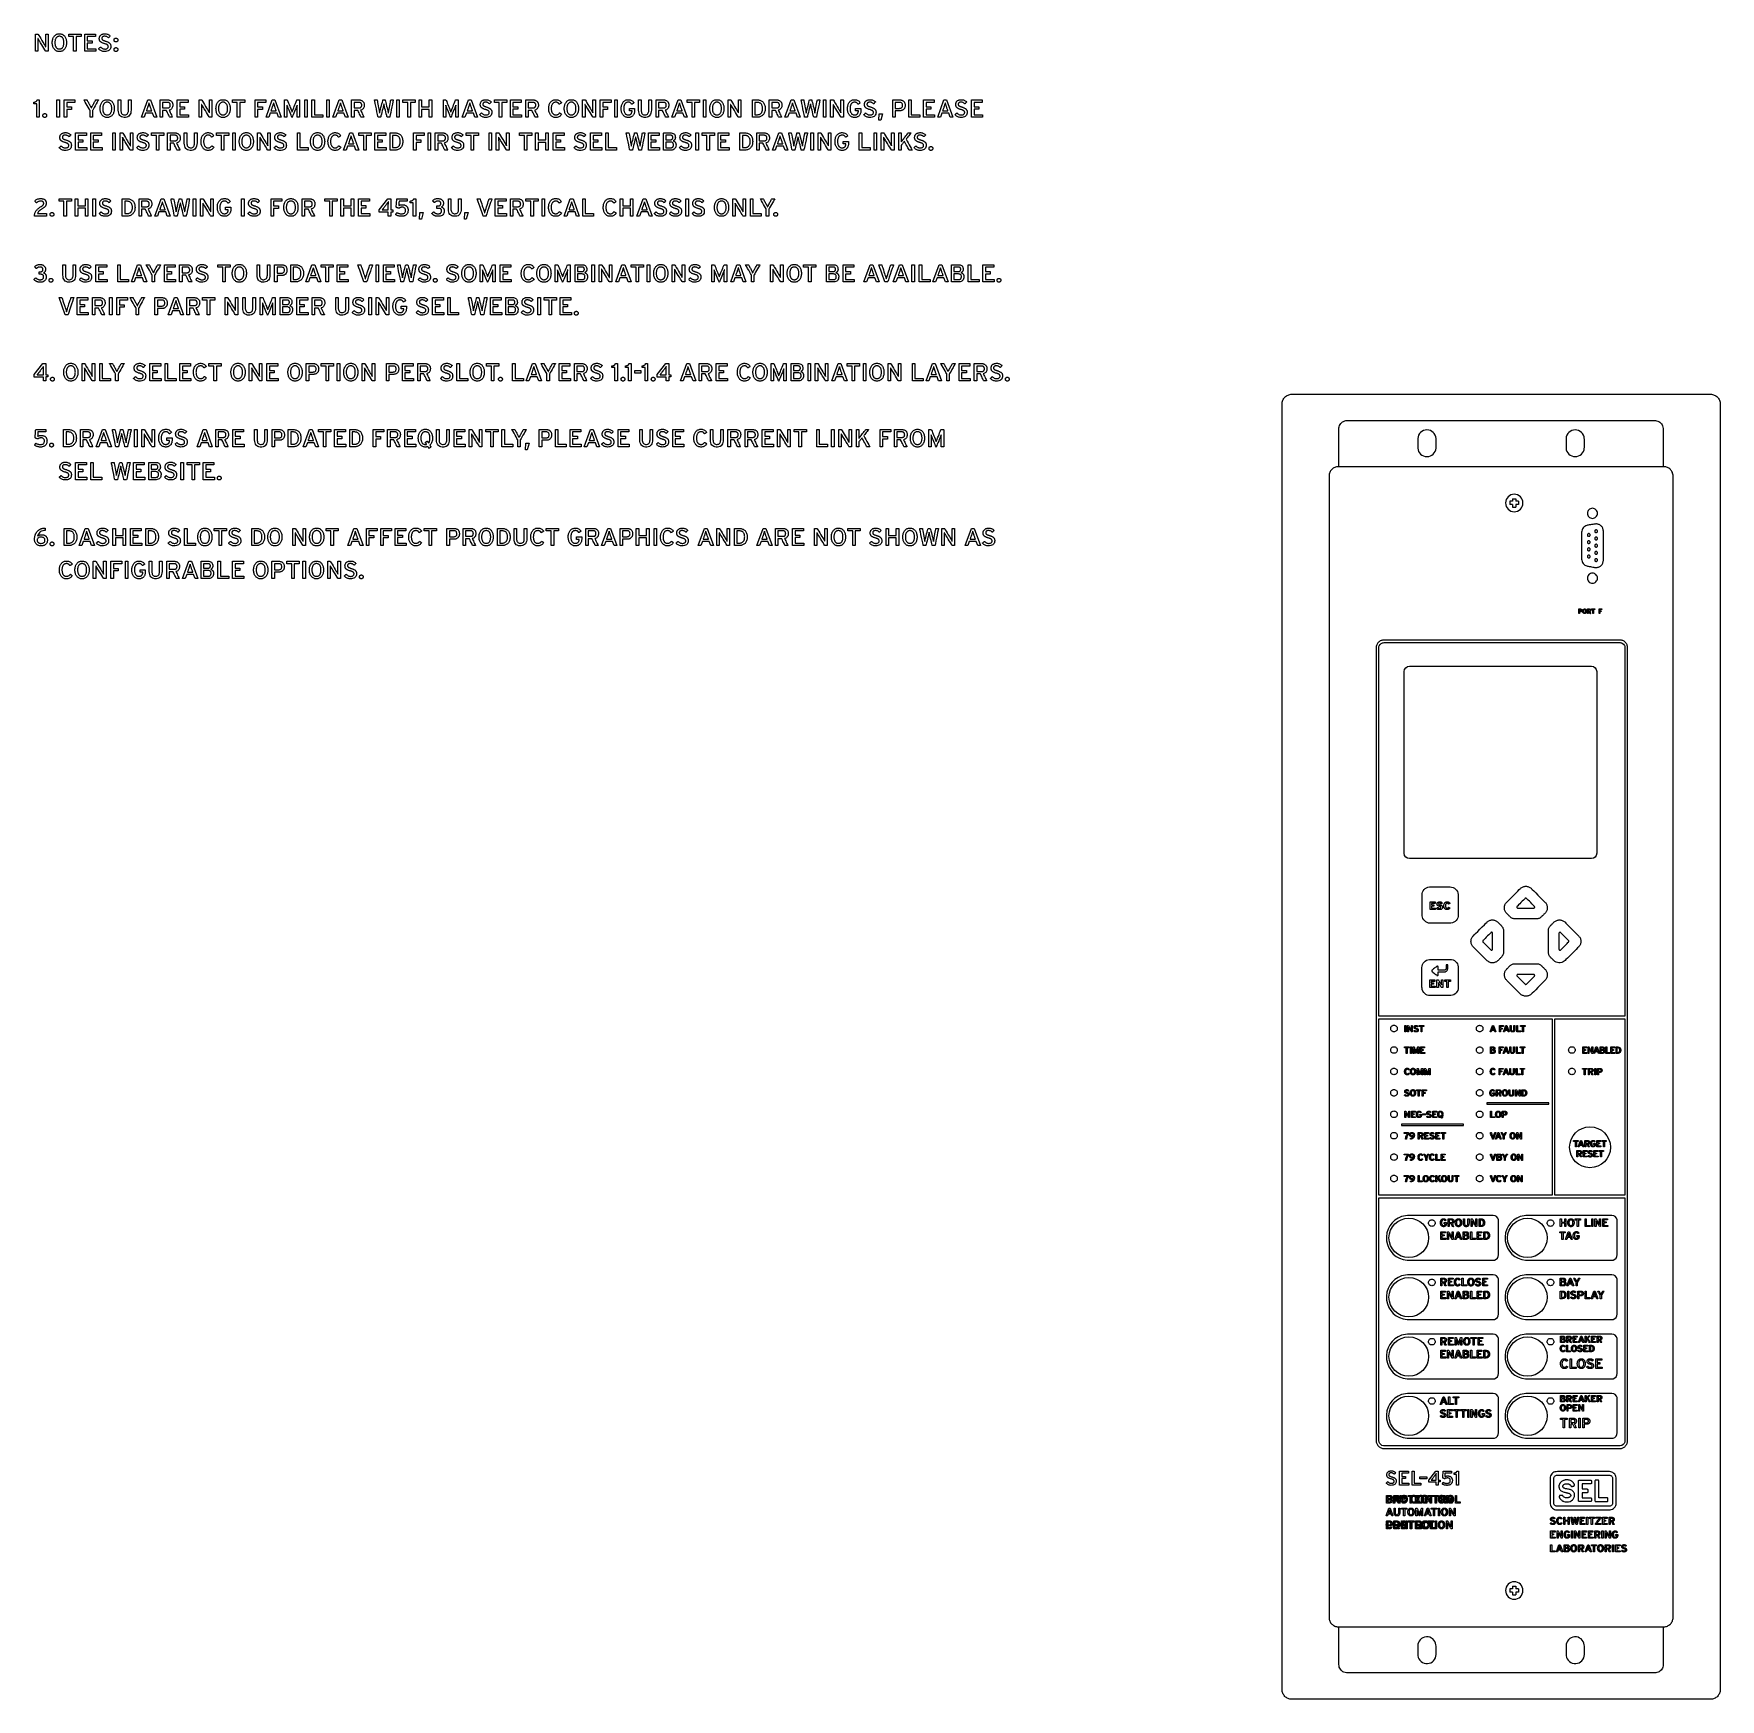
# Model space of a CAD drawing. Extents: x 1 to 47.7, y 0.2 to 33.5.
# Drawn here: x 1.01 to 26.6, y 1.2 to 26.47 of the extents above; entities that cross this region are included whole.
import ezdxf

# ---------------------------------------------------------------- set-up
doc = ezdxf.new("R2010")
doc.units = 0
doc.header["$MEASUREMENT"] = 0
for name, color, linetype in [('3_1__VERTICAL_RACK__V', 7, 'CONTINUOUS'), ('3_2__VERTICAL_PANEL__4', 7, 'CONTINUOUS'), ('5_1__STANDARD_FRONT_OVERLA', 7, 'CONTINUOUS'), ('5_2__BAY_CONTROL_FRONT_OVE', 7, 'CONTINUOUS'), ('6_0____DWG', 7, 'CONTINUOUS')]:
    doc.layers.add(name, color=color, linetype=linetype)

msp = doc.modelspace()

# ---------------------------------------------------------------- linework, layer by layer
at = {"layer": '3_1__VERTICAL_RACK__V'}
for points in [[(20.938, 20.6), (20.94, 20.6), (20.945, 20.6), (20.955, 20.6), (20.967, 20.6), (20.984, 20.6), (21.004, 20.6), (21.027, 20.6), (21.053, 20.6), (21.083, 20.6), (21.115, 20.6), (21.15, 20.6), (21.189, 20.6), (21.23, 20.6), (21.274, 20.6), (21.32, 20.6), (21.369, 20.6), (21.42, 20.6), (21.473, 20.6), (21.529, 20.6), (21.587, 20.6), (21.647, 20.6), (21.709, 20.6), (21.838, 20.6), (21.974, 20.6), (22.116, 20.6), (22.263, 20.6), (22.415, 20.6), (22.571, 20.6), (22.73, 20.6), (23.054, 20.6), (23.382, 20.6), (23.708, 20.6), (23.869, 20.6), (24.027, 20.6), (24.181, 20.6), (24.332, 20.6), (24.477, 20.6), (24.617, 20.6), (24.751, 20.6), (24.878, 20.6), (24.939, 20.6), (24.997, 20.6), (25.054, 20.6), (25.108, 20.6), (25.16, 20.6), (25.21, 20.6), (25.257, 20.6), (25.301, 20.6), (25.343, 20.6), (25.382, 20.6), (25.419, 20.6), (25.452, 20.6), (25.483, 20.6), (25.51, 20.6), (25.534, 20.6), (25.555, 20.6), (25.573, 20.6), (25.587, 20.6), (25.597, 20.6), (25.604, 20.6), (25.614, 20.6), (25.633, 20.597), (25.651, 20.592), (25.667, 20.585), (25.682, 20.575), (25.696, 20.563), (25.708, 20.55), (25.718, 20.535), (25.725, 20.518), (25.73, 20.5), (25.733, 20.481), (25.733, 20.477), (25.733, 20.475), (25.733, 20.469), (25.733, 20.456), (25.733, 20.437), (25.733, 20.413), (25.733, 20.385), (25.733, 20.353), (25.733, 20.318), (25.733, 20.241), (25.733, 20.161), (25.733, 20.082), (25.733, 20.045), (25.733, 20.011), (25.733, 19.98), (25.733, 19.953), (25.733, 19.931), (25.733, 19.914), (25.733, 19.904), (25.733, 19.9), (25.731, 19.9), (25.725, 19.9), (25.715, 19.9), (25.701, 19.9), (25.684, 19.9), (25.663, 19.9), (25.639, 19.9), (25.611, 19.9), (25.58, 19.9), (25.546, 19.9), (25.509, 19.9), (25.468, 19.9), (25.425, 19.9), (25.379, 19.9), (25.33, 19.9), (25.279, 19.9), (25.225, 19.9), (25.168, 19.9), (25.11, 19.9), (25.049, 19.9), (24.985, 19.9), (24.92, 19.9), (24.784, 19.9), (24.641, 19.9), (24.491, 19.9), (24.336, 19.9), (24.176, 19.9), (24.012, 19.9), (23.845, 19.9), (23.503, 19.9), (23.157, 19.9), (22.814, 19.9), (22.645, 19.9), (22.478, 19.9), (22.316, 19.9), (22.157, 19.9), (22.004, 19.9), (21.856, 19.9), (21.715, 19.9), (21.647, 19.9), (21.581, 19.9), (21.518, 19.9), (21.456, 19.9), (21.396, 19.9), (21.339, 19.9), (21.284, 19.9), (21.232, 19.9), (21.182, 19.9), (21.135, 19.9), (21.091, 19.9), (21.05, 19.9), (21.012, 19.9), (20.976, 19.9), (20.944, 19.9), (20.915, 19.9), (20.89, 19.9), (20.868, 19.9), (20.849, 19.9), (20.835, 19.9), (20.824, 19.9), (20.816, 19.9), (20.813, 19.9), (20.813, 19.9), (20.813, 19.902), (20.813, 19.91), (20.813, 19.925), (20.813, 19.945), (20.813, 19.97), (20.813, 20), (20.813, 20.033), (20.813, 20.069), (20.813, 20.108), (20.813, 20.187), (20.813, 20.267), (20.813, 20.306), (20.813, 20.342), (20.813, 20.375), (20.813, 20.404), (20.813, 20.43), (20.813, 20.45), (20.813, 20.465), (20.813, 20.473), (20.813, 20.475), (20.813, 20.478), (20.813, 20.488), (20.817, 20.506), (20.822, 20.524), (20.831, 20.54), (20.841, 20.554), (20.854, 20.568), (20.868, 20.579), (20.883, 20.588), (20.901, 20.594), (20.919, 20.599), (20.938, 20.6)], [(22.148, 20.459), (22.121, 20.456), (22.096, 20.449), (22.073, 20.437), (22.052, 20.421), (22.035, 20.402), (22.022, 20.38), (22.013, 20.356), (22.009, 20.329), (22.009, 20.318), (22.009, 20.307), (22.009, 20.289), (22.009, 20.267), (22.009, 20.245), (22.009, 20.223), (22.009, 20.205), (22.009, 20.194), (22.009, 20.183), (22.013, 20.156), (22.022, 20.132), (22.035, 20.11), (22.052, 20.091), (22.073, 20.075), (22.096, 20.063), (22.121, 20.056), (22.148, 20.053), (22.175, 20.056), (22.2, 20.063), (22.223, 20.075), (22.243, 20.091), (22.26, 20.11), (22.273, 20.132), (22.282, 20.156), (22.286, 20.183), (22.287, 20.194), (22.287, 20.205), (22.287, 20.223), (22.287, 20.245), (22.287, 20.267), (22.287, 20.289), (22.287, 20.307), (22.287, 20.318), (22.286, 20.329), (22.282, 20.356), (22.273, 20.38), (22.26, 20.402), (22.243, 20.421), (22.223, 20.437), (22.2, 20.449), (22.175, 20.456)], [(24.398, 20.459), (24.371, 20.456), (24.346, 20.449), (24.323, 20.437), (24.302, 20.421), (24.285, 20.402), (24.272, 20.38), (24.263, 20.356), (24.259, 20.329), (24.259, 20.318), (24.259, 20.307), (24.259, 20.289), (24.259, 20.267), (24.259, 20.245), (24.259, 20.223), (24.259, 20.205), (24.259, 20.194), (24.259, 20.183), (24.263, 20.156), (24.272, 20.132), (24.285, 20.11), (24.302, 20.091), (24.323, 20.075), (24.346, 20.063), (24.371, 20.056), (24.398, 20.053), (24.425, 20.056), (24.45, 20.063), (24.473, 20.075), (24.493, 20.091), (24.51, 20.11), (24.523, 20.132), (24.532, 20.156), (24.536, 20.183), (24.537, 20.194), (24.537, 20.205), (24.537, 20.223), (24.537, 20.245), (24.537, 20.267), (24.537, 20.289), (24.537, 20.307), (24.537, 20.318), (24.536, 20.329), (24.532, 20.356), (24.523, 20.38), (24.51, 20.402), (24.493, 20.421), (24.473, 20.437), (24.45, 20.449), (24.425, 20.456)], [(20.663, 2.44), (20.663, 2.426), (20.666, 2.412), (20.669, 2.398), (20.674, 2.386), (20.68, 2.373), (20.687, 2.362), (20.695, 2.351), (20.704, 2.341), (20.714, 2.332), (20.724, 2.324), (20.736, 2.317), (20.748, 2.311), (20.761, 2.306), (20.774, 2.303), (20.788, 2.301), (20.803, 2.3), (20.804, 2.3), (20.806, 2.3), (20.811, 2.3), (20.817, 2.3), (20.825, 2.3), (20.834, 2.3), (20.845, 2.3), (20.858, 2.3), (20.873, 2.3), (20.888, 2.3), (20.906, 2.3), (20.925, 2.3), (20.945, 2.3), (20.967, 2.3), (20.99, 2.3), (21.015, 2.3), (21.041, 2.3), (21.068, 2.3), (21.097, 2.3), (21.127, 2.3), (21.158, 2.3), (21.19, 2.3), (21.224, 2.3), (21.259, 2.3), (21.294, 2.3), (21.331, 2.3), (21.369, 2.3), (21.408, 2.3), (21.448, 2.3), (21.49, 2.3), (21.532, 2.3), (21.575, 2.3), (21.618, 2.3), (21.663, 2.3), (21.709, 2.3), (21.755, 2.3), (21.802, 2.3), (21.85, 2.3), (21.899, 2.3), (21.948, 2.3), (21.999, 2.3), (22.049, 2.3), (22.101, 2.3), (22.153, 2.3), (22.258, 2.3), (22.366, 2.3), (22.475, 2.3), (22.586, 2.3), (22.698, 2.3), (22.812, 2.3), (22.926, 2.3), (23.041, 2.3), (23.273, 2.3), (23.504, 2.3), (23.619, 2.3), (23.733, 2.3), (23.847, 2.3), (23.959, 2.3), (24.07, 2.3), (24.18, 2.3), (24.287, 2.3), (24.393, 2.3), (24.445, 2.3), (24.496, 2.3), (24.547, 2.3), (24.597, 2.3), (24.646, 2.3), (24.695, 2.3), (24.743, 2.3), (24.79, 2.3), (24.837, 2.3), (24.882, 2.3), (24.927, 2.3), (24.971, 2.3), (25.014, 2.3), (25.056, 2.3), (25.097, 2.3), (25.137, 2.3), (25.176, 2.3), (25.214, 2.3), (25.251, 2.3), (25.287, 2.3), (25.322, 2.3), (25.355, 2.3), (25.387, 2.3), (25.419, 2.3), (25.449, 2.3), (25.477, 2.3), (25.504, 2.3), (25.53, 2.3), (25.555, 2.3), (25.578, 2.3), (25.6, 2.3), (25.621, 2.3), (25.64, 2.3), (25.657, 2.3), (25.673, 2.3), (25.687, 2.3), (25.7, 2.3), (25.711, 2.3), (25.721, 2.3), (25.729, 2.3), (25.735, 2.3), (25.739, 2.3), (25.742, 2.3), (25.743, 2.3), (25.757, 2.301), (25.771, 2.303), (25.784, 2.306), (25.797, 2.311), (25.809, 2.317), (25.821, 2.324), (25.832, 2.332), (25.842, 2.341), (25.851, 2.351), (25.859, 2.362), (25.866, 2.373), (25.872, 2.386), (25.876, 2.398), (25.88, 2.412), (25.882, 2.426), (25.883, 2.44), (25.883, 2.441), (25.883, 2.443), (25.883, 2.447), (25.883, 2.453), (25.883, 2.46), (25.883, 2.468), (25.883, 2.478), (25.883, 2.49), (25.883, 2.503), (25.883, 2.517), (25.883, 2.533), (25.883, 2.551), (25.883, 2.57), (25.883, 2.59), (25.883, 2.611), (25.883, 2.635), (25.883, 2.659), (25.883, 2.685), (25.883, 2.712), (25.883, 2.741), (25.883, 2.771), (25.883, 2.802), (25.883, 2.834), (25.883, 2.868), (25.883, 2.903), (25.883, 2.94), (25.883, 2.977), (25.883, 3.016), (25.883, 3.056), (25.883, 3.098), (25.883, 3.14), (25.883, 3.184), (25.883, 3.229), (25.883, 3.275), (25.883, 3.323), (25.883, 3.371), (25.883, 3.421), (25.883, 3.472), (25.883, 3.523), (25.883, 3.576), (25.883, 3.631), (25.883, 3.686), (25.883, 3.742), (25.883, 3.799), (25.883, 3.857), (25.883, 3.917), (25.883, 3.977), (25.883, 4.038), (25.883, 4.101), (25.883, 4.164), (25.883, 4.228), (25.883, 4.294), (25.883, 4.36), (25.883, 4.427), (25.883, 4.495), (25.883, 4.564), (25.883, 4.634), (25.883, 4.704), (25.883, 4.776), (25.883, 4.848), (25.883, 4.922), (25.883, 4.996), (25.883, 5.071), (25.883, 5.146), (25.883, 5.223), (25.883, 5.3), (25.883, 5.378), (25.883, 5.457), (25.883, 5.536), (25.883, 5.617), (25.883, 5.698), (25.883, 5.779), (25.883, 5.862), (25.883, 5.945), (25.883, 6.029), (25.883, 6.113), (25.883, 6.198), (25.883, 6.284), (25.883, 6.37), (25.883, 6.457), (25.883, 6.545), (25.883, 6.633), (25.883, 6.721), (25.883, 6.811), (25.883, 6.991), (25.883, 7.173), (25.883, 7.357), (25.883, 7.543), (25.883, 7.731), (25.883, 7.92), (25.883, 8.111), (25.883, 8.304), (25.883, 8.498), (25.883, 8.693), (25.883, 8.889), (25.883, 9.087), (25.883, 9.285), (25.883, 9.485), (25.883, 9.685), (25.883, 9.886), (25.883, 10.289), (25.883, 10.694), (25.883, 11.1), (25.883, 11.506), (25.883, 11.911), (25.883, 12.314), (25.883, 12.515), (25.883, 12.715), (25.883, 12.915), (25.883, 13.113), (25.883, 13.311), (25.883, 13.507), (25.883, 13.702), (25.883, 13.896), (25.883, 14.089), (25.883, 14.28), (25.883, 14.469), (25.883, 14.657), (25.883, 14.843), (25.883, 15.027), (25.883, 15.209), (25.883, 15.389), (25.883, 15.479), (25.883, 15.567), (25.883, 15.655), (25.883, 15.743), (25.883, 15.83), (25.883, 15.916), (25.883, 16.002), (25.883, 16.087), (25.883, 16.171), (25.883, 16.255), (25.883, 16.338), (25.883, 16.42), (25.883, 16.502), (25.883, 16.583), (25.883, 16.663), (25.883, 16.743), (25.883, 16.822), (25.883, 16.9), (25.883, 16.977), (25.883, 17.054), (25.883, 17.129), (25.883, 17.204), (25.883, 17.278), (25.883, 17.352), (25.883, 17.424), (25.883, 17.496), (25.883, 17.566), (25.883, 17.636), (25.883, 17.705), (25.883, 17.773), (25.883, 17.84), (25.883, 17.906), (25.883, 17.972), (25.883, 18.036), (25.883, 18.099), (25.883, 18.162), (25.883, 18.223), (25.883, 18.283), (25.883, 18.343), (25.883, 18.401), (25.883, 18.458), (25.883, 18.514), (25.883, 18.569), (25.883, 18.624), (25.883, 18.676), (25.883, 18.728), (25.883, 18.779), (25.883, 18.829), (25.883, 18.877), (25.883, 18.925), (25.883, 18.971), (25.883, 19.016), (25.883, 19.06), (25.883, 19.102), (25.883, 19.144), (25.883, 19.184), (25.883, 19.223), (25.883, 19.26), (25.883, 19.297), (25.883, 19.332), (25.883, 19.366), (25.883, 19.398), (25.883, 19.429), (25.883, 19.459), (25.883, 19.488), (25.883, 19.515), (25.883, 19.541), (25.883, 19.565), (25.883, 19.589), (25.883, 19.61), (25.883, 19.63), (25.883, 19.649), (25.883, 19.667), (25.883, 19.683), (25.883, 19.697), (25.883, 19.71), (25.883, 19.722), (25.883, 19.732), (25.883, 19.74), (25.883, 19.747), (25.883, 19.753), (25.883, 19.757), (25.883, 19.759), (25.883, 19.76), (25.882, 19.774), (25.88, 19.788), (25.876, 19.802), (25.872, 19.814), (25.866, 19.827), (25.859, 19.838), (25.851, 19.849), (25.842, 19.859), (25.832, 19.868), (25.821, 19.876), (25.809, 19.883), (25.797, 19.889), (25.784, 19.894), (25.771, 19.897), (25.757, 19.899), (25.743, 19.9), (25.742, 19.9), (25.739, 19.9), (25.735, 19.9), (25.729, 19.9), (25.721, 19.9), (25.711, 19.9), (25.7, 19.9), (25.687, 19.9), (25.673, 19.9), (25.657, 19.9), (25.64, 19.9), (25.621, 19.9), (25.6, 19.9), (25.578, 19.9), (25.555, 19.9), (25.53, 19.9), (25.504, 19.9), (25.477, 19.9), (25.449, 19.9), (25.419, 19.9), (25.387, 19.9), (25.355, 19.9), (25.322, 19.9), (25.287, 19.9), (25.251, 19.9), (25.214, 19.9), (25.176, 19.9), (25.137, 19.9), (25.097, 19.9), (25.056, 19.9), (25.014, 19.9), (24.971, 19.9), (24.927, 19.9), (24.882, 19.9), (24.837, 19.9), (24.79, 19.9), (24.743, 19.9), (24.695, 19.9), (24.646, 19.9), (24.597, 19.9), (24.547, 19.9), (24.496, 19.9), (24.445, 19.9), (24.393, 19.9), (24.287, 19.9), (24.18, 19.9), (24.07, 19.9), (23.959, 19.9), (23.847, 19.9), (23.733, 19.9), (23.619, 19.9), (23.504, 19.9), (23.273, 19.9), (23.041, 19.9), (22.926, 19.9), (22.812, 19.9), (22.698, 19.9), (22.586, 19.9), (22.475, 19.9), (22.366, 19.9), (22.258, 19.9), (22.153, 19.9), (22.101, 19.9), (22.049, 19.9), (21.999, 19.9), (21.948, 19.9), (21.899, 19.9), (21.85, 19.9), (21.802, 19.9), (21.755, 19.9), (21.709, 19.9), (21.663, 19.9), (21.618, 19.9), (21.575, 19.9), (21.532, 19.9), (21.49, 19.9), (21.448, 19.9), (21.408, 19.9), (21.369, 19.9), (21.331, 19.9), (21.294, 19.9), (21.259, 19.9), (21.224, 19.9), (21.19, 19.9), (21.158, 19.9), (21.127, 19.9), (21.097, 19.9), (21.068, 19.9), (21.041, 19.9), (21.015, 19.9), (20.99, 19.9), (20.967, 19.9), (20.945, 19.9), (20.925, 19.9), (20.906, 19.9), (20.888, 19.9), (20.873, 19.9), (20.858, 19.9), (20.845, 19.9), (20.834, 19.9), (20.825, 19.9), (20.817, 19.9), (20.811, 19.9), (20.806, 19.9), (20.804, 19.9), (20.803, 19.9), (20.788, 19.899), (20.774, 19.897), (20.761, 19.894), (20.748, 19.889), (20.736, 19.883), (20.724, 19.876), (20.714, 19.868), (20.704, 19.859), (20.695, 19.849), (20.687, 19.838), (20.68, 19.827), (20.674, 19.814), (20.669, 19.802), (20.666, 19.788), (20.663, 19.774), (20.663, 19.76), (20.663, 19.759), (20.663, 19.757), (20.663, 19.753), (20.663, 19.747), (20.663, 19.74), (20.663, 19.732), (20.663, 19.722), (20.663, 19.71), (20.663, 19.697), (20.663, 19.683), (20.663, 19.667), (20.663, 19.649), (20.663, 19.63), (20.663, 19.61), (20.663, 19.589), (20.663, 19.565), (20.663, 19.541), (20.663, 19.515), (20.663, 19.488), (20.663, 19.459), (20.663, 19.429), (20.663, 19.398), (20.663, 19.366), (20.663, 19.332), (20.663, 19.297), (20.663, 19.26), (20.663, 19.223), (20.663, 19.184), (20.663, 19.144), (20.663, 19.102), (20.663, 19.06), (20.663, 19.016), (20.663, 18.971), (20.663, 18.925), (20.663, 18.877), (20.663, 18.829), (20.663, 18.779), (20.663, 18.728), (20.663, 18.676), (20.663, 18.624), (20.663, 18.569), (20.663, 18.514), (20.663, 18.458), (20.663, 18.401), (20.663, 18.343), (20.663, 18.283), (20.663, 18.223), (20.663, 18.162), (20.663, 18.099), (20.663, 18.036), (20.663, 17.972), (20.663, 17.906), (20.663, 17.84), (20.663, 17.773), (20.663, 17.705), (20.663, 17.636), (20.663, 17.566), (20.663, 17.496), (20.663, 17.424), (20.663, 17.352), (20.663, 17.278), (20.663, 17.204), (20.663, 17.129), (20.663, 17.054), (20.663, 16.977), (20.663, 16.9), (20.663, 16.822), (20.663, 16.743), (20.663, 16.663), (20.663, 16.583), (20.663, 16.502), (20.663, 16.42), (20.663, 16.338), (20.663, 16.255), (20.663, 16.171), (20.663, 16.087), (20.663, 16.002), (20.663, 15.916), (20.663, 15.83), (20.663, 15.743), (20.663, 15.655), (20.663, 15.567), (20.663, 15.479), (20.663, 15.389), (20.663, 15.209), (20.663, 15.027), (20.663, 14.843), (20.663, 14.657), (20.663, 14.469), (20.663, 14.28), (20.663, 14.089), (20.663, 13.896), (20.663, 13.702), (20.663, 13.507), (20.663, 13.311), (20.663, 13.113), (20.663, 12.915), (20.663, 12.715), (20.663, 12.515), (20.663, 12.314), (20.663, 11.911), (20.663, 11.506), (20.663, 11.1), (20.663, 10.694), (20.663, 10.289), (20.663, 9.886), (20.663, 9.685), (20.663, 9.485), (20.663, 9.285), (20.663, 9.087), (20.663, 8.889), (20.663, 8.693), (20.663, 8.498), (20.663, 8.304), (20.663, 8.111), (20.663, 7.92), (20.663, 7.731), (20.663, 7.543), (20.663, 7.357), (20.663, 7.173), (20.663, 6.991), (20.663, 6.811), (20.663, 6.721), (20.663, 6.633), (20.663, 6.545), (20.663, 6.457), (20.663, 6.37), (20.663, 6.284), (20.663, 6.198), (20.663, 6.113), (20.663, 6.029), (20.663, 5.945), (20.663, 5.862), (20.663, 5.779), (20.663, 5.698), (20.663, 5.617), (20.663, 5.536), (20.663, 5.457), (20.663, 5.378), (20.663, 5.3), (20.663, 5.223), (20.663, 5.146), (20.663, 5.071), (20.663, 4.996), (20.663, 4.922), (20.663, 4.848), (20.663, 4.776), (20.663, 4.704), (20.663, 4.634), (20.663, 4.564), (20.663, 4.495), (20.663, 4.427), (20.663, 4.36), (20.663, 4.294), (20.663, 4.228), (20.663, 4.164), (20.663, 4.101), (20.663, 4.038), (20.663, 3.977), (20.663, 3.917), (20.663, 3.857), (20.663, 3.799), (20.663, 3.742), (20.663, 3.686), (20.663, 3.63), (20.663, 3.576), (20.663, 3.523), (20.663, 3.472), (20.663, 3.421), (20.663, 3.371), (20.663, 3.323), (20.663, 3.275), (20.663, 3.229), (20.663, 3.184), (20.663, 3.14), (20.663, 3.098), (20.663, 3.056), (20.663, 3.016), (20.663, 2.977), (20.663, 2.94), (20.663, 2.903), (20.663, 2.868), (20.663, 2.834), (20.663, 2.802), (20.663, 2.771), (20.663, 2.741), (20.663, 2.712), (20.663, 2.685), (20.663, 2.659), (20.663, 2.635), (20.663, 2.611), (20.663, 2.59), (20.663, 2.569), (20.663, 2.551), (20.663, 2.533), (20.663, 2.517), (20.663, 2.503), (20.663, 2.49), (20.663, 2.478), (20.663, 2.468), (20.663, 2.46), (20.663, 2.453), (20.663, 2.447), (20.663, 2.443), (20.663, 2.441), (20.663, 2.44)], [(20.813, 1.725), (20.813, 1.729), (20.813, 1.739), (20.813, 1.756), (20.813, 1.778), (20.813, 1.805), (20.813, 1.836), (20.813, 1.87), (20.813, 1.907), (20.813, 1.986), (20.813, 2.066), (20.813, 2.143), (20.813, 2.178), (20.813, 2.21), (20.813, 2.238), (20.813, 2.262), (20.813, 2.281), (20.813, 2.294), (20.813, 2.3), (20.814, 2.3), (20.818, 2.3), (20.827, 2.3), (20.839, 2.3), (20.855, 2.3), (20.875, 2.3), (20.898, 2.3), (20.925, 2.3), (20.955, 2.3), (20.988, 2.3), (21.024, 2.3), (21.063, 2.3), (21.106, 2.3), (21.151, 2.3), (21.199, 2.3), (21.249, 2.3), (21.302, 2.3), (21.358, 2.3), (21.416, 2.3), (21.476, 2.3), (21.539, 2.3), (21.603, 2.3), (21.67, 2.3), (21.808, 2.3), (21.954, 2.3), (22.105, 2.3), (22.262, 2.3), (22.424, 2.3), (22.589, 2.3), (22.757, 2.3), (22.928, 2.3), (23.273, 2.3), (23.618, 2.3), (23.788, 2.3), (23.956, 2.3), (24.122, 2.3), (24.283, 2.3), (24.44, 2.3), (24.592, 2.3), (24.737, 2.3), (24.876, 2.3), (24.942, 2.3), (25.007, 2.3), (25.069, 2.3), (25.129, 2.3), (25.187, 2.3), (25.243, 2.3), (25.296, 2.3), (25.347, 2.3), (25.395, 2.3), (25.44, 2.3), (25.482, 2.3), (25.521, 2.3), (25.558, 2.3), (25.591, 2.3), (25.621, 2.3), (25.647, 2.3), (25.67, 2.3), (25.69, 2.3), (25.706, 2.3), (25.719, 2.3), (25.727, 2.3), (25.732, 2.3), (25.733, 2.3), (25.733, 2.294), (25.733, 2.281), (25.733, 2.262), (25.733, 2.238), (25.733, 2.21), (25.733, 2.178), (25.733, 2.143), (25.733, 2.066), (25.733, 1.986), (25.733, 1.907), (25.733, 1.87), (25.733, 1.836), (25.733, 1.805), (25.733, 1.778), (25.733, 1.756), (25.733, 1.739), (25.733, 1.729), (25.733, 1.725), (25.731, 1.706), (25.727, 1.688), (25.72, 1.671), (25.711, 1.655), (25.7, 1.641), (25.687, 1.629), (25.673, 1.618), (25.656, 1.61), (25.639, 1.604), (25.62, 1.601), (25.611, 1.6), (25.607, 1.6), (25.602, 1.6), (25.594, 1.6), (25.583, 1.6), (25.567, 1.6), (25.549, 1.6), (25.527, 1.6), (25.501, 1.6), (25.473, 1.6), (25.441, 1.6), (25.407, 1.6), (25.37, 1.6), (25.33, 1.6), (25.287, 1.6), (25.241, 1.6), (25.193, 1.6), (25.143, 1.6), (25.09, 1.6), (25.035, 1.6), (24.978, 1.6), (24.919, 1.6), (24.794, 1.6), (24.663, 1.6), (24.525, 1.6), (24.381, 1.6), (24.232, 1.6), (24.079, 1.6), (23.922, 1.6), (23.762, 1.6), (23.6, 1.6), (23.273, 1.6), (22.945, 1.6), (22.783, 1.6), (22.624, 1.6), (22.467, 1.6), (22.314, 1.6), (22.165, 1.6), (22.021, 1.6), (21.883, 1.6), (21.751, 1.6), (21.627, 1.6), (21.567, 1.6), (21.51, 1.6), (21.455, 1.6), (21.403, 1.6), (21.352, 1.6), (21.304, 1.6), (21.259, 1.6), (21.216, 1.6), (21.176, 1.6), (21.138, 1.6), (21.104, 1.6), (21.072, 1.6), (21.044, 1.6), (21.019, 1.6), (20.997, 1.6), (20.978, 1.6), (20.963, 1.6), (20.951, 1.6), (20.943, 1.6), (20.939, 1.6), (20.934, 1.6), (20.925, 1.601), (20.906, 1.604), (20.889, 1.61), (20.873, 1.618), (20.858, 1.629), (20.845, 1.641), (20.834, 1.655), (20.825, 1.671), (20.818, 1.688), (20.814, 1.706), (20.813, 1.725)], [(22.287, 1.88), (22.287, 1.885), (22.287, 1.899), (22.287, 1.918), (22.287, 1.94), (22.287, 1.963), (22.287, 1.983), (22.287, 1.999), (22.287, 2.007), (22.285, 2.026), (22.28, 2.052), (22.269, 2.076), (22.255, 2.097), (22.236, 2.115), (22.215, 2.129), (22.192, 2.14), (22.166, 2.146), (22.139, 2.147), (22.112, 2.142), (22.088, 2.133), (22.066, 2.12), (22.046, 2.103), (22.031, 2.083), (22.019, 2.06), (22.011, 2.035), (22.009, 2.008), (22.009, 2.003), (22.009, 1.989), (22.009, 1.97), (22.009, 1.948), (22.009, 1.925), (22.009, 1.904), (22.009, 1.889), (22.009, 1.881), (22.01, 1.862), (22.016, 1.836), (22.026, 1.812), (22.041, 1.791), (22.059, 1.773), (22.08, 1.759), (22.104, 1.748), (22.13, 1.742), (22.157, 1.741), (22.183, 1.746), (22.208, 1.755), (22.23, 1.768), (22.249, 1.785), (22.265, 1.805), (22.277, 1.828), (22.284, 1.853)], [(24.537, 1.88), (24.537, 1.885), (24.537, 1.899), (24.537, 1.918), (24.537, 1.94), (24.537, 1.963), (24.537, 1.983), (24.537, 1.999), (24.537, 2.007), (24.535, 2.026), (24.53, 2.052), (24.519, 2.076), (24.505, 2.097), (24.486, 2.115), (24.465, 2.129), (24.442, 2.14), (24.416, 2.146), (24.389, 2.147), (24.362, 2.142), (24.338, 2.133), (24.316, 2.12), (24.296, 2.103), (24.281, 2.083), (24.269, 2.06), (24.261, 2.035), (24.259, 2.008), (24.259, 2.003), (24.259, 1.989), (24.259, 1.97), (24.259, 1.948), (24.259, 1.925), (24.259, 1.904), (24.259, 1.889), (24.259, 1.881), (24.26, 1.862), (24.266, 1.836), (24.276, 1.812), (24.291, 1.791), (24.309, 1.773), (24.33, 1.759), (24.354, 1.748), (24.38, 1.742), (24.407, 1.741), (24.433, 1.746), (24.458, 1.755), (24.48, 1.768), (24.499, 1.785), (24.515, 1.805), (24.527, 1.828), (24.534, 1.853)]]:
    msp.add_lwpolyline(points, close=True, dxfattribs=at)
at = {"layer": '3_2__VERTICAL_PANEL__4'}
msp.add_lwpolyline([(20.099, 1.2), (20.084, 1.201), (20.069, 1.203), (20.054, 1.207), (20.041, 1.212), (20.028, 1.218), (20.015, 1.226), (20.004, 1.234), (19.993, 1.244), (19.983, 1.255), (19.975, 1.266), (19.967, 1.278), (19.961, 1.292), (19.956, 1.305), (19.952, 1.32), (19.95, 1.335), (19.949, 1.35), (19.949, 1.351), (19.949, 1.354), (19.949, 1.358), (19.949, 1.364), (19.949, 1.372), (19.949, 1.382), (19.949, 1.393), (19.949, 1.406), (19.949, 1.421), (19.949, 1.437), (19.949, 1.455), (19.949, 1.475), (19.949, 1.496), (19.949, 1.519), (19.949, 1.543), (19.949, 1.569), (19.949, 1.597), (19.949, 1.626), (19.949, 1.656), (19.949, 1.688), (19.949, 1.722), (19.949, 1.757), (19.949, 1.794), (19.949, 1.832), (19.949, 1.872), (19.949, 1.913), (19.949, 1.955), (19.949, 1.999), (19.949, 2.044), (19.949, 2.091), (19.949, 2.139), (19.949, 2.188), (19.949, 2.239), (19.949, 2.291), (19.949, 2.344), (19.949, 2.398), (19.949, 2.454), (19.949, 2.511), (19.949, 2.57), (19.949, 2.629), (19.949, 2.69), (19.949, 2.752), (19.949, 2.816), (19.949, 2.88), (19.949, 2.946), (19.949, 3.013), (19.949, 3.08), (19.949, 3.15), (19.949, 3.22), (19.949, 3.291), (19.949, 3.363), (19.949, 3.437), (19.949, 3.511), (19.949, 3.587), (19.949, 3.663), (19.949, 3.741), (19.949, 3.82), (19.949, 3.899), (19.949, 3.98), (19.949, 4.061), (19.949, 4.144), (19.949, 4.227), (19.949, 4.312), (19.949, 4.397), (19.949, 4.483), (19.949, 4.57), (19.949, 4.658), (19.949, 4.747), (19.949, 4.836), (19.949, 4.927), (19.949, 5.018), (19.949, 5.11), (19.949, 5.203), (19.949, 5.296), (19.949, 5.39), (19.949, 5.485), (19.949, 5.581), (19.949, 5.678), (19.949, 5.775), (19.949, 5.873), (19.949, 5.971), (19.949, 6.07), (19.949, 6.17), (19.949, 6.271), (19.949, 6.372), (19.949, 6.473), (19.949, 6.576), (19.949, 6.678), (19.949, 6.782), (19.949, 6.886), (19.949, 6.99), (19.949, 7.095), (19.949, 7.201), (19.949, 7.307), (19.949, 7.52), (19.949, 7.735), (19.949, 7.952), (19.949, 8.17), (19.949, 8.39), (19.949, 8.611), (19.949, 8.833), (19.949, 9.057), (19.949, 9.281), (19.949, 9.507), (19.949, 9.733), (19.949, 9.96), (19.949, 10.187), (19.949, 10.643), (19.949, 11.1), (19.949, 11.557), (19.949, 12.013), (19.949, 12.24), (19.949, 12.467), (19.949, 12.693), (19.949, 12.919), (19.949, 13.143), (19.949, 13.367), (19.949, 13.589), (19.949, 13.81), (19.949, 14.03), (19.949, 14.248), (19.949, 14.465), (19.949, 14.68), (19.949, 14.893), (19.949, 14.999), (19.949, 15.105), (19.949, 15.21), (19.949, 15.314), (19.949, 15.418), (19.949, 15.522), (19.949, 15.624), (19.949, 15.727), (19.949, 15.828), (19.949, 15.929), (19.949, 16.03), (19.949, 16.13), (19.949, 16.229), (19.949, 16.327), (19.949, 16.425), (19.949, 16.522), (19.949, 16.619), (19.949, 16.715), (19.949, 16.81), (19.949, 16.904), (19.949, 16.997), (19.949, 17.09), (19.949, 17.182), (19.949, 17.273), (19.949, 17.364), (19.949, 17.453), (19.949, 17.542), (19.949, 17.63), (19.949, 17.717), (19.949, 17.803), (19.949, 17.888), (19.949, 17.973), (19.949, 18.056), (19.949, 18.139), (19.949, 18.22), (19.949, 18.301), (19.949, 18.38), (19.949, 18.459), (19.949, 18.537), (19.949, 18.613), (19.949, 18.689), (19.949, 18.763), (19.949, 18.837), (19.949, 18.909), (19.949, 18.98), (19.949, 19.05), (19.949, 19.12), (19.949, 19.187), (19.949, 19.254), (19.949, 19.32), (19.949, 19.384), (19.949, 19.448), (19.949, 19.51), (19.949, 19.571), (19.949, 19.63), (19.949, 19.689), (19.949, 19.746), (19.949, 19.802), (19.949, 19.856), (19.949, 19.909), (19.949, 19.961), (19.949, 20.012), (19.949, 20.061), (19.949, 20.109), (19.949, 20.156), (19.949, 20.201), (19.949, 20.245), (19.949, 20.287), (19.949, 20.328), (19.949, 20.368), (19.949, 20.406), (19.949, 20.443), (19.949, 20.478), (19.949, 20.512), (19.949, 20.544), (19.949, 20.574), (19.949, 20.603), (19.949, 20.631), (19.949, 20.657), (19.949, 20.681), (19.949, 20.704), (19.949, 20.725), (19.949, 20.745), (19.949, 20.763), (19.949, 20.779), (19.949, 20.794), (19.949, 20.807), (19.949, 20.818), (19.949, 20.828), (19.949, 20.836), (19.949, 20.842), (19.949, 20.846), (19.949, 20.849), (19.949, 20.85), (19.95, 20.865), (19.952, 20.88), (19.956, 20.895), (19.961, 20.908), (19.967, 20.921), (19.975, 20.934), (19.983, 20.945), (19.993, 20.956), (20.004, 20.966), (20.015, 20.974), (20.028, 20.982), (20.041, 20.988), (20.054, 20.993), (20.069, 20.997), (20.084, 20.999), (20.099, 21), (20.099, 21), (20.1, 21), (20.102, 21), (20.104, 21), (20.106, 21), (20.109, 21), (20.113, 21), (20.117, 21), (20.122, 21), (20.127, 21), (20.133, 21), (20.14, 21), (20.147, 21), (20.154, 21), (20.162, 21), (20.17, 21), (20.179, 21), (20.189, 21), (20.199, 21), (20.209, 21), (20.22, 21), (20.232, 21), (20.256, 21), (20.282, 21), (20.31, 21), (20.34, 21), (20.372, 21), (20.405, 21), (20.44, 21), (20.477, 21), (20.516, 21), (20.556, 21), (20.597, 21), (20.64, 21), (20.685, 21), (20.731, 21), (20.779, 21), (20.828, 21), (20.878, 21), (20.929, 21), (20.982, 21), (21.036, 21), (21.091, 21), (21.148, 21), (21.205, 21), (21.264, 21), (21.323, 21), (21.384, 21), (21.446, 21), (21.508, 21), (21.572, 21), (21.636, 21), (21.701, 21), (21.767, 21), (21.834, 21), (21.902, 21), (21.97, 21), (22.039, 21), (22.108, 21), (22.178, 21), (22.249, 21), (22.392, 21), (22.536, 21), (22.682, 21), (22.829, 21), (22.977, 21), (23.274, 21), (23.571, 21), (23.719, 21), (23.866, 21), (24.012, 21), (24.157, 21), (24.299, 21), (24.37, 21), (24.44, 21), (24.509, 21), (24.578, 21), (24.646, 21), (24.714, 21), (24.781, 21), (24.847, 21), (24.912, 21), (24.976, 21), (25.04, 21), (25.102, 21), (25.164, 21), (25.225, 21), (25.284, 21), (25.343, 21), (25.401, 21), (25.457, 21), (25.512, 21), (25.566, 21), (25.619, 21), (25.67, 21), (25.721, 21), (25.77, 21), (25.817, 21), (25.863, 21), (25.908, 21), (25.951, 21), (25.992, 21), (26.032, 21), (26.071, 21), (26.108, 21), (26.143, 21), (26.176, 21), (26.208, 21), (26.238, 21), (26.266, 21), (26.292, 21), (26.316, 21), (26.328, 21), (26.339, 21), (26.349, 21), (26.359, 21), (26.369, 21), (26.378, 21), (26.386, 21), (26.394, 21), (26.402, 21), (26.409, 21), (26.415, 21), (26.421, 21), (26.426, 21), (26.431, 21), (26.435, 21), (26.439, 21), (26.442, 21), (26.444, 21), (26.447, 21), (26.448, 21), (26.449, 21), (26.449, 21), (26.464, 20.999), (26.479, 20.997), (26.494, 20.993), (26.507, 20.988), (26.521, 20.982), (26.533, 20.974), (26.545, 20.966), (26.555, 20.956), (26.565, 20.945), (26.573, 20.934), (26.581, 20.921), (26.587, 20.908), (26.592, 20.895), (26.596, 20.88), (26.598, 20.865), (26.599, 20.85), (26.599, 20.849), (26.599, 20.846), (26.599, 20.842), (26.599, 20.836), (26.599, 20.828), (26.599, 20.818), (26.599, 20.807), (26.599, 20.794), (26.599, 20.779), (26.599, 20.763), (26.599, 20.745), (26.599, 20.725), (26.599, 20.704), (26.599, 20.681), (26.599, 20.657), (26.599, 20.631), (26.599, 20.603), (26.599, 20.574), (26.599, 20.544), (26.599, 20.512), (26.599, 20.478), (26.599, 20.443), (26.599, 20.406), (26.599, 20.368), (26.599, 20.328), (26.599, 20.287), (26.599, 20.245), (26.599, 20.201), (26.599, 20.156), (26.599, 20.109), (26.599, 20.061), (26.599, 20.012), (26.599, 19.961), (26.599, 19.909), (26.599, 19.856), (26.599, 19.802), (26.599, 19.746), (26.599, 19.689), (26.599, 19.63), (26.599, 19.571), (26.599, 19.51), (26.599, 19.448), (26.599, 19.384), (26.599, 19.32), (26.599, 19.254), (26.599, 19.187), (26.599, 19.12), (26.599, 19.05), (26.599, 18.98), (26.599, 18.909), (26.599, 18.837), (26.599, 18.763), (26.599, 18.689), (26.599, 18.613), (26.599, 18.537), (26.599, 18.459), (26.599, 18.38), (26.599, 18.301), (26.599, 18.22), (26.599, 18.139), (26.599, 18.056), (26.599, 17.973), (26.599, 17.888), (26.599, 17.803), (26.599, 17.717), (26.599, 17.63), (26.599, 17.542), (26.599, 17.453), (26.599, 17.364), (26.599, 17.273), (26.599, 17.182), (26.599, 17.09), (26.599, 16.997), (26.599, 16.904), (26.599, 16.81), (26.599, 16.715), (26.599, 16.619), (26.599, 16.522), (26.599, 16.425), (26.599, 16.327), (26.599, 16.229), (26.599, 16.13), (26.599, 16.03), (26.599, 15.929), (26.599, 15.828), (26.599, 15.727), (26.599, 15.624), (26.599, 15.522), (26.599, 15.418), (26.599, 15.314), (26.599, 15.21), (26.599, 15.105), (26.599, 14.999), (26.599, 14.893), (26.599, 14.68), (26.599, 14.465), (26.599, 14.248), (26.599, 14.03), (26.599, 13.81), (26.599, 13.589), (26.599, 13.367), (26.599, 13.143), (26.599, 12.919), (26.599, 12.693), (26.599, 12.467), (26.599, 12.24), (26.599, 12.013), (26.599, 11.557), (26.599, 11.1), (26.599, 10.643), (26.599, 10.187), (26.599, 9.96), (26.599, 9.733), (26.599, 9.507), (26.599, 9.281), (26.599, 9.057), (26.599, 8.833), (26.599, 8.611), (26.599, 8.39), (26.599, 8.17), (26.599, 7.952), (26.599, 7.735), (26.599, 7.52), (26.599, 7.307), (26.599, 7.201), (26.599, 7.095), (26.599, 6.99), (26.599, 6.886), (26.599, 6.782), (26.599, 6.678), (26.599, 6.576), (26.599, 6.473), (26.599, 6.372), (26.599, 6.271), (26.599, 6.17), (26.599, 6.07), (26.599, 5.971), (26.599, 5.873), (26.599, 5.775), (26.599, 5.678), (26.599, 5.581), (26.599, 5.485), (26.599, 5.39), (26.599, 5.296), (26.599, 5.203), (26.599, 5.11), (26.599, 5.018), (26.599, 4.927), (26.599, 4.836), (26.599, 4.747), (26.599, 4.658), (26.599, 4.57), (26.599, 4.483), (26.599, 4.397), (26.599, 4.312), (26.599, 4.227), (26.599, 4.144), (26.599, 4.061), (26.599, 3.98), (26.599, 3.899), (26.599, 3.82), (26.599, 3.741), (26.599, 3.663), (26.599, 3.587), (26.599, 3.511), (26.599, 3.437), (26.599, 3.363), (26.599, 3.291), (26.599, 3.22), (26.599, 3.15), (26.599, 3.08), (26.599, 3.013), (26.599, 2.946), (26.599, 2.88), (26.599, 2.816), (26.599, 2.752), (26.599, 2.69), (26.599, 2.629), (26.599, 2.57), (26.599, 2.511), (26.599, 2.454), (26.599, 2.398), (26.599, 2.344), (26.599, 2.291), (26.599, 2.239), (26.599, 2.188), (26.599, 2.139), (26.599, 2.091), (26.599, 2.044), (26.599, 1.999), (26.599, 1.955), (26.599, 1.913), (26.599, 1.872), (26.599, 1.832), (26.599, 1.794), (26.599, 1.757), (26.599, 1.722), (26.599, 1.688), (26.599, 1.656), (26.599, 1.626), (26.599, 1.597), (26.599, 1.569), (26.599, 1.543), (26.599, 1.519), (26.599, 1.496), (26.599, 1.475), (26.599, 1.455), (26.599, 1.437), (26.599, 1.421), (26.599, 1.406), (26.599, 1.393), (26.599, 1.382), (26.599, 1.372), (26.599, 1.364), (26.599, 1.358), (26.599, 1.354), (26.599, 1.351), (26.599, 1.35), (26.598, 1.335), (26.596, 1.32), (26.592, 1.305), (26.587, 1.292), (26.581, 1.278), (26.573, 1.266), (26.565, 1.255), (26.555, 1.244), (26.545, 1.234), (26.533, 1.226), (26.521, 1.218), (26.507, 1.212), (26.494, 1.207), (26.479, 1.203), (26.464, 1.201), (26.449, 1.2), (26.449, 1.2), (26.448, 1.2), (26.447, 1.2), (26.444, 1.2), (26.442, 1.2), (26.439, 1.2), (26.435, 1.2), (26.431, 1.2), (26.426, 1.2), (26.421, 1.2), (26.415, 1.2), (26.409, 1.2), (26.402, 1.2), (26.394, 1.2), (26.386, 1.2), (26.378, 1.2), (26.369, 1.2), (26.359, 1.2), (26.349, 1.2), (26.339, 1.2), (26.328, 1.2), (26.316, 1.2), (26.292, 1.2), (26.266, 1.2), (26.238, 1.2), (26.208, 1.2), (26.176, 1.2), (26.143, 1.2), (26.108, 1.2), (26.071, 1.2), (26.032, 1.2), (25.992, 1.2), (25.951, 1.2), (25.908, 1.2), (25.863, 1.2), (25.817, 1.2), (25.77, 1.2), (25.721, 1.2), (25.67, 1.2), (25.619, 1.2), (25.566, 1.2), (25.512, 1.2), (25.457, 1.2), (25.401, 1.2), (25.343, 1.2), (25.284, 1.2), (25.225, 1.2), (25.164, 1.2), (25.102, 1.2), (25.04, 1.2), (24.976, 1.2), (24.912, 1.2), (24.847, 1.2), (24.781, 1.2), (24.714, 1.2), (24.646, 1.2), (24.578, 1.2), (24.509, 1.2), (24.44, 1.2), (24.37, 1.2), (24.299, 1.2), (24.157, 1.2), (24.012, 1.2), (23.866, 1.2), (23.719, 1.2), (23.571, 1.2), (23.274, 1.2), (22.977, 1.2), (22.829, 1.2), (22.682, 1.2), (22.536, 1.2), (22.392, 1.2), (22.249, 1.2), (22.178, 1.2), (22.108, 1.2), (22.039, 1.2), (21.97, 1.2), (21.902, 1.2), (21.834, 1.2), (21.767, 1.2), (21.701, 1.2), (21.636, 1.2), (21.572, 1.2), (21.508, 1.2), (21.446, 1.2), (21.384, 1.2), (21.323, 1.2), (21.264, 1.2), (21.205, 1.2), (21.148, 1.2), (21.091, 1.2), (21.036, 1.2), (20.982, 1.2), (20.929, 1.2), (20.878, 1.2), (20.828, 1.2), (20.779, 1.2), (20.731, 1.2), (20.685, 1.2), (20.64, 1.2), (20.597, 1.2), (20.556, 1.2), (20.516, 1.2), (20.477, 1.2), (20.44, 1.2), (20.405, 1.2), (20.372, 1.2), (20.34, 1.2), (20.31, 1.2), (20.282, 1.2), (20.256, 1.2), (20.232, 1.2), (20.22, 1.2), (20.209, 1.2), (20.199, 1.2), (20.189, 1.2), (20.179, 1.2), (20.17, 1.2), (20.162, 1.2), (20.154, 1.2), (20.147, 1.2), (20.14, 1.2), (20.133, 1.2), (20.127, 1.2), (20.122, 1.2), (20.117, 1.2), (20.113, 1.2), (20.109, 1.2), (20.106, 1.2), (20.104, 1.2), (20.102, 1.2), (20.1, 1.2), (20.099, 1.2), (20.099, 1.2)], close=True, dxfattribs=at)
at = {"layer": '5_1__STANDARD_FRONT_OVERLA'}
for points in [[(21.614, 3.982), (21.604, 4.01), (21.557, 4.01), (21.548, 3.982), (21.529, 3.982), (21.571, 4.099), (21.59, 4.099), (21.632, 3.982), (21.614, 3.982)], [(21.811, 4.082), (21.811, 3.982), (21.794, 3.982), (21.794, 4.082), (21.761, 4.082), (21.761, 4.099), (21.844, 4.099), (21.844, 4.082), (21.811, 4.082)], [(21.913, 4.276), (21.913, 4.177), (21.896, 4.177), (21.896, 4.276), (21.863, 4.276), (21.863, 4.294), (21.946, 4.294), (21.946, 4.276), (21.913, 4.276)], [(21.972, 4.177), (21.972, 4.294), (22.044, 4.294), (22.044, 4.277), (21.989, 4.277), (21.989, 4.248), (22.021, 4.248), (22.021, 4.231), (21.989, 4.231), (21.989, 4.194), (22.047, 4.194), (22.047, 4.177), (21.972, 4.177)], [(22.194, 3.982), (22.184, 4.01), (22.138, 4.01), (22.128, 3.982), (22.11, 3.982), (22.152, 4.099), (22.17, 4.099), (22.213, 3.982), (22.194, 3.982)], [(22.218, 4.276), (22.218, 4.177), (22.201, 4.177), (22.201, 4.276), (22.168, 4.276), (22.168, 4.294), (22.251, 4.294), (22.251, 4.276), (22.218, 4.276)], [(22.263, 4.082), (22.263, 3.982), (22.246, 3.982), (22.246, 4.082), (22.213, 4.082), (22.213, 4.099), (22.296, 4.099), (22.296, 4.082), (22.263, 4.082)], [(22.277, 4.177), (22.277, 4.294), (22.294, 4.294), (22.294, 4.177), (22.277, 4.177)], [(22.322, 3.982), (22.322, 4.099), (22.339, 4.099), (22.339, 3.982), (22.322, 3.982)], [(21.921, 3.888), (21.921, 3.788), (21.905, 3.788), (21.905, 3.888), (21.872, 3.888), (21.872, 3.905), (21.954, 3.905), (21.954, 3.888), (21.921, 3.888)], [(22.211, 3.788), (22.211, 3.905), (22.228, 3.905), (22.228, 3.805), (22.284, 3.805), (22.284, 3.788), (22.211, 3.788)]]:
    msp.add_lwpolyline(points, dxfattribs=at)
for points in [[(21.62, 4.257), (21.62, 4.253), (21.619, 4.249), (21.619, 4.245), (21.617, 4.242), (21.616, 4.239), (21.615, 4.236), (21.613, 4.233), (21.611, 4.231), (21.608, 4.229), (21.606, 4.227), (21.603, 4.225), (21.6, 4.224), (21.597, 4.223), (21.594, 4.222), (21.59, 4.221), (21.587, 4.221), (21.583, 4.22), (21.582, 4.22), (21.579, 4.22), (21.575, 4.22), (21.57, 4.22), (21.565, 4.22), (21.56, 4.22), (21.556, 4.22), (21.553, 4.22), (21.553, 4.22), (21.553, 4.218), (21.553, 4.212), (21.553, 4.206), (21.553, 4.198), (21.553, 4.191), (21.553, 4.184), (21.553, 4.179), (21.553, 4.177), (21.553, 4.177), (21.551, 4.177), (21.549, 4.177), (21.546, 4.177), (21.543, 4.177), (21.54, 4.177), (21.538, 4.177), (21.537, 4.177), (21.536, 4.177), (21.536, 4.183), (21.536, 4.196), (21.536, 4.214), (21.536, 4.234), (21.536, 4.254), (21.536, 4.272), (21.536, 4.286), (21.536, 4.293), (21.537, 4.294), (21.541, 4.294), (21.547, 4.294), (21.555, 4.294), (21.563, 4.294), (21.571, 4.294), (21.578, 4.294), (21.582, 4.294), (21.584, 4.294), (21.588, 4.293), (21.591, 4.293), (21.594, 4.292), (21.598, 4.291), (21.601, 4.29), (21.603, 4.289), (21.606, 4.287), (21.608, 4.285), (21.611, 4.283), (21.613, 4.281), (21.615, 4.278), (21.616, 4.275), (21.618, 4.272), (21.619, 4.269), (21.619, 4.265), (21.62, 4.261)], [(21.603, 4.257), (21.602, 4.262), (21.601, 4.266), (21.6, 4.269), (21.598, 4.272), (21.595, 4.274), (21.592, 4.276), (21.588, 4.277), (21.584, 4.277), (21.582, 4.277), (21.579, 4.277), (21.575, 4.277), (21.57, 4.277), (21.564, 4.277), (21.559, 4.277), (21.555, 4.277), (21.553, 4.277), (21.553, 4.276), (21.553, 4.273), (21.553, 4.268), (21.553, 4.261), (21.553, 4.253), (21.553, 4.246), (21.553, 4.241), (21.553, 4.237), (21.553, 4.237), (21.555, 4.237), (21.559, 4.237), (21.564, 4.237), (21.57, 4.237), (21.575, 4.237), (21.579, 4.237), (21.582, 4.237), (21.584, 4.237), (21.588, 4.237), (21.592, 4.238), (21.595, 4.24), (21.598, 4.242), (21.6, 4.245), (21.601, 4.248), (21.602, 4.252)], [(21.731, 4.259), (21.731, 4.252), (21.729, 4.247), (21.728, 4.242), (21.725, 4.237), (21.722, 4.234), (21.719, 4.23), (21.714, 4.228), (21.71, 4.226), (21.706, 4.224), (21.708, 4.221), (21.71, 4.216), (21.714, 4.209), (21.718, 4.2), (21.722, 4.192), (21.725, 4.185), (21.728, 4.18), (21.729, 4.177), (21.729, 4.177), (21.727, 4.177), (21.725, 4.177), (21.721, 4.177), (21.718, 4.177), (21.715, 4.177), (21.712, 4.177), (21.71, 4.177), (21.71, 4.177), (21.709, 4.179), (21.706, 4.184), (21.703, 4.19), (21.699, 4.198), (21.695, 4.206), (21.692, 4.213), (21.689, 4.219), (21.687, 4.223), (21.687, 4.223), (21.685, 4.223), (21.682, 4.223), (21.678, 4.223), (21.674, 4.223), (21.67, 4.223), (21.666, 4.223), (21.663, 4.223), (21.662, 4.223), (21.662, 4.222), (21.662, 4.218), (21.662, 4.212), (21.662, 4.204), (21.662, 4.196), (21.662, 4.188), (21.662, 4.182), (21.662, 4.178), (21.662, 4.177), (21.661, 4.177), (21.659, 4.177), (21.657, 4.177), (21.654, 4.177), (21.651, 4.177), (21.648, 4.177), (21.646, 4.177), (21.645, 4.177), (21.645, 4.178), (21.645, 4.187), (21.645, 4.201), (21.645, 4.22), (21.645, 4.24), (21.645, 4.259), (21.645, 4.276), (21.645, 4.288), (21.645, 4.293), (21.647, 4.294), (21.651, 4.294), (21.658, 4.294), (21.666, 4.294), (21.675, 4.294), (21.683, 4.294), (21.689, 4.294), (21.694, 4.294), (21.696, 4.294), (21.699, 4.293), (21.702, 4.293), (21.706, 4.292), (21.709, 4.291), (21.712, 4.29), (21.714, 4.289), (21.717, 4.288), (21.719, 4.286), (21.722, 4.284), (21.724, 4.282), (21.726, 4.279), (21.727, 4.276), (21.729, 4.273), (21.73, 4.27), (21.73, 4.267), (21.731, 4.263)], [(21.736, 4.031), (21.735, 4.02), (21.733, 4.011), (21.73, 4.002), (21.726, 3.995), (21.721, 3.99), (21.715, 3.985), (21.707, 3.983), (21.698, 3.981), (21.689, 3.981), (21.68, 3.982), (21.672, 3.985), (21.666, 3.989), (21.66, 3.994), (21.656, 4.001), (21.653, 4.009), (21.651, 4.018), (21.65, 4.029), (21.65, 4.033), (21.65, 4.039), (21.65, 4.048), (21.65, 4.059), (21.65, 4.071), (21.65, 4.082), (21.65, 4.091), (21.65, 4.097), (21.65, 4.099), (21.651, 4.099), (21.653, 4.099), (21.655, 4.099), (21.658, 4.099), (21.661, 4.099), (21.664, 4.099), (21.666, 4.099), (21.667, 4.099), (21.667, 4.098), (21.667, 4.093), (21.667, 4.084), (21.667, 4.074), (21.667, 4.062), (21.667, 4.051), (21.667, 4.041), (21.667, 4.034), (21.667, 4.032), (21.667, 4.025), (21.668, 4.018), (21.67, 4.012), (21.672, 4.008), (21.676, 4.004), (21.679, 4.001), (21.684, 3.999), (21.689, 3.998), (21.695, 3.998), (21.701, 3.999), (21.705, 4.001), (21.709, 4.003), (21.713, 4.007), (21.715, 4.011), (21.717, 4.016), (21.718, 4.022), (21.719, 4.029), (21.719, 4.032), (21.719, 4.038), (21.719, 4.048), (21.719, 4.059), (21.719, 4.071), (21.719, 4.082), (21.719, 4.091), (21.719, 4.097), (21.719, 4.099), (21.72, 4.099), (21.722, 4.099), (21.724, 4.099), (21.727, 4.099), (21.73, 4.099), (21.733, 4.099), (21.735, 4.099), (21.736, 4.099), (21.736, 4.098), (21.736, 4.093), (21.736, 4.084), (21.736, 4.073), (21.736, 4.062), (21.736, 4.05), (21.736, 4.04), (21.736, 4.034)], [(21.714, 4.258), (21.714, 4.26), (21.714, 4.262), (21.713, 4.264), (21.713, 4.266), (21.712, 4.268), (21.711, 4.269), (21.71, 4.27), (21.709, 4.272), (21.708, 4.273), (21.707, 4.274), (21.705, 4.275), (21.704, 4.275), (21.702, 4.276), (21.7, 4.277), (21.698, 4.277), (21.696, 4.277), (21.695, 4.277), (21.693, 4.277), (21.689, 4.277), (21.684, 4.277), (21.679, 4.277), (21.673, 4.277), (21.668, 4.277), (21.664, 4.277), (21.662, 4.277), (21.662, 4.276), (21.662, 4.273), (21.662, 4.268), (21.662, 4.262), (21.662, 4.255), (21.662, 4.249), (21.662, 4.244), (21.662, 4.24), (21.662, 4.239), (21.664, 4.239), (21.668, 4.239), (21.673, 4.239), (21.679, 4.239), (21.684, 4.239), (21.689, 4.239), (21.693, 4.239), (21.695, 4.239), (21.696, 4.24), (21.698, 4.24), (21.7, 4.24), (21.702, 4.24), (21.704, 4.241), (21.705, 4.242), (21.706, 4.243), (21.708, 4.244), (21.709, 4.245), (21.71, 4.246), (21.711, 4.247), (21.712, 4.249), (21.713, 4.25), (21.713, 4.252), (21.714, 4.254), (21.714, 4.256)], [(21.848, 4.235), (21.848, 4.229), (21.847, 4.223), (21.847, 4.218), (21.845, 4.212), (21.844, 4.207), (21.842, 4.203), (21.84, 4.198), (21.837, 4.194), (21.834, 4.19), (21.831, 4.187), (21.827, 4.184), (21.823, 4.181), (21.819, 4.179), (21.815, 4.177), (21.81, 4.176), (21.805, 4.175), (21.8, 4.175), (21.795, 4.175), (21.79, 4.176), (21.786, 4.177), (21.782, 4.179), (21.778, 4.181), (21.774, 4.184), (21.77, 4.187), (21.767, 4.19), (21.764, 4.194), (21.761, 4.198), (21.759, 4.203), (21.757, 4.207), (21.756, 4.212), (21.754, 4.218), (21.753, 4.223), (21.753, 4.229), (21.753, 4.235), (21.753, 4.241), (21.753, 4.247), (21.754, 4.253), (21.756, 4.258), (21.757, 4.263), (21.759, 4.268), (21.761, 4.273), (21.764, 4.277), (21.767, 4.281), (21.77, 4.284), (21.774, 4.287), (21.778, 4.289), (21.782, 4.292), (21.786, 4.293), (21.79, 4.294), (21.795, 4.295), (21.8, 4.295), (21.805, 4.295), (21.81, 4.294), (21.815, 4.293), (21.819, 4.292), (21.823, 4.289), (21.827, 4.287), (21.831, 4.284), (21.834, 4.281), (21.837, 4.277), (21.84, 4.273), (21.842, 4.268), (21.844, 4.263), (21.845, 4.258), (21.847, 4.253), (21.847, 4.247), (21.848, 4.241)], [(21.831, 4.235), (21.831, 4.24), (21.831, 4.244), (21.83, 4.248), (21.829, 4.252), (21.828, 4.256), (21.827, 4.259), (21.826, 4.262), (21.824, 4.265), (21.822, 4.268), (21.82, 4.27), (21.818, 4.272), (21.816, 4.274), (21.813, 4.275), (21.81, 4.277), (21.807, 4.277), (21.804, 4.278), (21.8, 4.278), (21.797, 4.278), (21.794, 4.277), (21.791, 4.277), (21.788, 4.275), (21.785, 4.274), (21.783, 4.272), (21.781, 4.27), (21.779, 4.268), (21.777, 4.265), (21.775, 4.262), (21.774, 4.259), (21.772, 4.256), (21.772, 4.252), (21.771, 4.248), (21.77, 4.244), (21.77, 4.24), (21.77, 4.235), (21.77, 4.231), (21.77, 4.226), (21.771, 4.222), (21.772, 4.219), (21.772, 4.215), (21.774, 4.212), (21.775, 4.208), (21.777, 4.206), (21.779, 4.203), (21.781, 4.2), (21.783, 4.198), (21.785, 4.197), (21.788, 4.195), (21.791, 4.194), (21.794, 4.193), (21.797, 4.193), (21.8, 4.192), (21.804, 4.193), (21.807, 4.193), (21.81, 4.194), (21.813, 4.195), (21.816, 4.197), (21.818, 4.198), (21.82, 4.2), (21.822, 4.203), (21.824, 4.206), (21.826, 4.208), (21.827, 4.212), (21.828, 4.215), (21.829, 4.219), (21.83, 4.222), (21.831, 4.226), (21.831, 4.231)], [(21.954, 4.041), (21.954, 4.035), (21.953, 4.029), (21.952, 4.023), (21.951, 4.018), (21.95, 4.013), (21.948, 4.008), (21.945, 4.004), (21.943, 4), (21.94, 3.996), (21.936, 3.992), (21.933, 3.989), (21.929, 3.987), (21.925, 3.985), (21.921, 3.983), (21.916, 3.982), (21.911, 3.981), (21.906, 3.981), (21.901, 3.981), (21.896, 3.982), (21.892, 3.983), (21.887, 3.985), (21.883, 3.987), (21.88, 3.989), (21.876, 3.992), (21.873, 3.996), (21.87, 4), (21.867, 4.004), (21.865, 4.008), (21.863, 4.013), (21.861, 4.018), (21.86, 4.023), (21.859, 4.029), (21.859, 4.035), (21.858, 4.041), (21.859, 4.047), (21.859, 4.053), (21.86, 4.059), (21.861, 4.064), (21.863, 4.069), (21.865, 4.074), (21.867, 4.078), (21.87, 4.082), (21.873, 4.086), (21.876, 4.09), (21.88, 4.093), (21.883, 4.095), (21.887, 4.097), (21.892, 4.099), (21.896, 4.1), (21.901, 4.101), (21.906, 4.101), (21.911, 4.101), (21.916, 4.1), (21.921, 4.099), (21.925, 4.097), (21.929, 4.095), (21.933, 4.093), (21.936, 4.09), (21.94, 4.086), (21.943, 4.082), (21.945, 4.078), (21.948, 4.074), (21.95, 4.069), (21.951, 4.064), (21.952, 4.059), (21.953, 4.053), (21.954, 4.047)], [(22.066, 3.982), (22.066, 3.985), (22.066, 3.991), (22.066, 3.999), (22.066, 4.009), (22.066, 4.02), (22.066, 4.029), (22.066, 4.038), (22.066, 4.043), (22.066, 4.045), (22.066, 4.048), (22.066, 4.05), (22.066, 4.053), (22.066, 4.055), (22.066, 4.058), (22.066, 4.06), (22.067, 4.062), (22.067, 4.064), (22.066, 4.064), (22.066, 4.062), (22.065, 4.061), (22.064, 4.059), (22.064, 4.057), (22.063, 4.054), (22.062, 4.052), (22.061, 4.05), (22.06, 4.047), (22.059, 4.045), (22.057, 4.04), (22.053, 4.032), (22.049, 4.021), (22.044, 4.01), (22.04, 3.999), (22.036, 3.99), (22.033, 3.983), (22.032, 3.981), (22.031, 3.982), (22.029, 3.988), (22.025, 3.997), (22.021, 4.008), (22.016, 4.019), (22.012, 4.03), (22.008, 4.038), (22.006, 4.044), (22.005, 4.047), (22.004, 4.049), (22.003, 4.052), (22.002, 4.054), (22.001, 4.056), (22, 4.058), (21.999, 4.06), (21.999, 4.062), (21.998, 4.064), (21.998, 4.064), (21.998, 4.062), (21.998, 4.06), (21.998, 4.058), (21.998, 4.056), (21.998, 4.053), (21.998, 4.051), (21.998, 4.048), (21.998, 4.045), (21.998, 4.043), (21.998, 4.039), (21.998, 4.031), (21.998, 4.022), (21.998, 4.012), (21.998, 4.001), (21.998, 3.992), (21.998, 3.986), (21.998, 3.983), (21.998, 3.982), (21.996, 3.982), (21.994, 3.982), (21.992, 3.982), (21.989, 3.982), (21.986, 3.982), (21.984, 3.982), (21.983, 3.982), (21.982, 3.982), (21.982, 3.987), (21.982, 3.998), (21.982, 4.014), (21.982, 4.033), (21.982, 4.053), (21.982, 4.071), (21.982, 4.087), (21.982, 4.096), (21.982, 4.099), (21.983, 4.099), (21.985, 4.099), (21.987, 4.099), (21.99, 4.099), (21.993, 4.099), (21.996, 4.099), (21.998, 4.099), (21.999, 4.099), (22, 4.099), (22.001, 4.095), (22.004, 4.087), (22.008, 4.078), (22.012, 4.067), (22.017, 4.057), (22.02, 4.048), (22.023, 4.041), (22.025, 4.037), (22.025, 4.035), (22.026, 4.033), (22.027, 4.03), (22.028, 4.028), (22.029, 4.026), (22.03, 4.023), (22.031, 4.021), (22.032, 4.019), (22.032, 4.017), (22.033, 4.019), (22.034, 4.021), (22.035, 4.023), (22.035, 4.025), (22.036, 4.027), (22.037, 4.03), (22.038, 4.032), (22.039, 4.035), (22.04, 4.037), (22.041, 4.04), (22.044, 4.046), (22.047, 4.055), (22.051, 4.065), (22.056, 4.076), (22.059, 4.085), (22.063, 4.093), (22.064, 4.098), (22.065, 4.099), (22.066, 4.099), (22.068, 4.099), (22.071, 4.099), (22.074, 4.099), (22.077, 4.099), (22.08, 4.099), (22.082, 4.099), (22.083, 4.099), (22.083, 4.098), (22.083, 4.089), (22.083, 4.075), (22.083, 4.057), (22.083, 4.037), (22.083, 4.018), (22.083, 4.001), (22.083, 3.989), (22.083, 3.983), (22.083, 3.982), (22.081, 3.982), (22.079, 3.982), (22.076, 3.982), (22.074, 3.982), (22.071, 3.982), (22.069, 3.982), (22.067, 3.982)], [(22.15, 4.197), (22.147, 4.193), (22.143, 4.188), (22.14, 4.185), (22.136, 4.182), (22.131, 4.179), (22.126, 4.177), (22.121, 4.176), (22.115, 4.175), (22.11, 4.175), (22.105, 4.175), (22.1, 4.176), (22.096, 4.178), (22.092, 4.179), (22.088, 4.181), (22.084, 4.184), (22.081, 4.187), (22.078, 4.19), (22.075, 4.194), (22.072, 4.198), (22.07, 4.202), (22.068, 4.207), (22.066, 4.212), (22.065, 4.217), (22.064, 4.222), (22.064, 4.228), (22.063, 4.234), (22.063, 4.24), (22.064, 4.246), (22.065, 4.251), (22.066, 4.257), (22.067, 4.262), (22.069, 4.266), (22.071, 4.271), (22.074, 4.275), (22.077, 4.279), (22.08, 4.282), (22.083, 4.286), (22.086, 4.288), (22.09, 4.29), (22.094, 4.292), (22.098, 4.294), (22.103, 4.295), (22.108, 4.295), (22.113, 4.295), (22.119, 4.295), (22.124, 4.294), (22.13, 4.292), (22.134, 4.29), (22.138, 4.287), (22.142, 4.284), (22.145, 4.28), (22.148, 4.276), (22.149, 4.273), (22.148, 4.273), (22.146, 4.272), (22.144, 4.27), (22.141, 4.268), (22.139, 4.267), (22.137, 4.265), (22.135, 4.264), (22.134, 4.264), (22.134, 4.265), (22.133, 4.267), (22.132, 4.268), (22.131, 4.27), (22.129, 4.271), (22.128, 4.272), (22.127, 4.273), (22.126, 4.274), (22.125, 4.275), (22.124, 4.275), (22.122, 4.276), (22.121, 4.277), (22.119, 4.277), (22.118, 4.277), (22.116, 4.278), (22.114, 4.278), (22.112, 4.278), (22.11, 4.278), (22.106, 4.278), (22.103, 4.277), (22.101, 4.276), (22.098, 4.275), (22.095, 4.274), (22.093, 4.272), (22.091, 4.27), (22.089, 4.267), (22.087, 4.265), (22.086, 4.262), (22.084, 4.259), (22.083, 4.256), (22.082, 4.252), (22.082, 4.248), (22.081, 4.244), (22.081, 4.24), (22.081, 4.236), (22.081, 4.231), (22.081, 4.227), (22.082, 4.223), (22.082, 4.219), (22.083, 4.216), (22.084, 4.212), (22.086, 4.209), (22.087, 4.206), (22.089, 4.204), (22.091, 4.201), (22.093, 4.199), (22.095, 4.197), (22.098, 4.196), (22.1, 4.194), (22.103, 4.193), (22.106, 4.193), (22.109, 4.192), (22.113, 4.192), (22.116, 4.193), (22.12, 4.194), (22.123, 4.195), (22.126, 4.196), (22.129, 4.198), (22.131, 4.2), (22.133, 4.203), (22.135, 4.206), (22.136, 4.207), (22.137, 4.206), (22.139, 4.205), (22.141, 4.203), (22.144, 4.202), (22.146, 4.2), (22.148, 4.199), (22.149, 4.198)], [(22.416, 4.235), (22.416, 4.229), (22.416, 4.223), (22.415, 4.218), (22.413, 4.212), (22.412, 4.207), (22.41, 4.203), (22.408, 4.198), (22.405, 4.194), (22.402, 4.19), (22.399, 4.187), (22.395, 4.184), (22.391, 4.181), (22.387, 4.179), (22.383, 4.177), (22.378, 4.176), (22.374, 4.175), (22.368, 4.175), (22.363, 4.175), (22.359, 4.176), (22.354, 4.177), (22.35, 4.179), (22.346, 4.181), (22.342, 4.184), (22.338, 4.187), (22.335, 4.19), (22.332, 4.194), (22.33, 4.198), (22.327, 4.203), (22.325, 4.207), (22.324, 4.212), (22.322, 4.218), (22.321, 4.223), (22.321, 4.229), (22.321, 4.235), (22.321, 4.241), (22.321, 4.247), (22.322, 4.253), (22.324, 4.258), (22.325, 4.263), (22.327, 4.268), (22.33, 4.273), (22.332, 4.277), (22.335, 4.281), (22.338, 4.284), (22.342, 4.287), (22.346, 4.289), (22.35, 4.292), (22.354, 4.293), (22.359, 4.294), (22.363, 4.295), (22.368, 4.295), (22.374, 4.295), (22.378, 4.294), (22.383, 4.293), (22.387, 4.292), (22.391, 4.289), (22.395, 4.287), (22.399, 4.284), (22.402, 4.281), (22.405, 4.277), (22.408, 4.273), (22.41, 4.268), (22.412, 4.263), (22.413, 4.258), (22.415, 4.253), (22.416, 4.247), (22.416, 4.241)], [(22.399, 4.235), (22.399, 4.24), (22.399, 4.244), (22.398, 4.248), (22.397, 4.252), (22.396, 4.256), (22.395, 4.259), (22.394, 4.262), (22.392, 4.265), (22.39, 4.268), (22.388, 4.27), (22.386, 4.272), (22.384, 4.274), (22.381, 4.275), (22.378, 4.277), (22.375, 4.277), (22.372, 4.278), (22.368, 4.278), (22.365, 4.278), (22.362, 4.277), (22.359, 4.277), (22.356, 4.275), (22.353, 4.274), (22.351, 4.272), (22.349, 4.27), (22.347, 4.268), (22.345, 4.265), (22.343, 4.262), (22.342, 4.259), (22.341, 4.256), (22.34, 4.252), (22.339, 4.248), (22.338, 4.244), (22.338, 4.24), (22.338, 4.235), (22.338, 4.231), (22.338, 4.226), (22.339, 4.222), (22.34, 4.219), (22.341, 4.215), (22.342, 4.212), (22.343, 4.208), (22.345, 4.206), (22.347, 4.203), (22.349, 4.2), (22.351, 4.198), (22.353, 4.197), (22.356, 4.195), (22.359, 4.194), (22.362, 4.193), (22.365, 4.193), (22.368, 4.192), (22.372, 4.193), (22.375, 4.193), (22.378, 4.194), (22.381, 4.195), (22.384, 4.197), (22.386, 4.198), (22.388, 4.2), (22.39, 4.203), (22.392, 4.206), (22.394, 4.208), (22.395, 4.212), (22.396, 4.215), (22.397, 4.219), (22.398, 4.222), (22.399, 4.226), (22.399, 4.231)], [(22.461, 4.041), (22.461, 4.035), (22.46, 4.029), (22.46, 4.023), (22.458, 4.018), (22.457, 4.013), (22.455, 4.008), (22.453, 4.004), (22.45, 4), (22.447, 3.996), (22.444, 3.992), (22.44, 3.989), (22.436, 3.987), (22.432, 3.985), (22.428, 3.983), (22.423, 3.982), (22.418, 3.981), (22.413, 3.981), (22.408, 3.981), (22.403, 3.982), (22.399, 3.983), (22.395, 3.985), (22.391, 3.987), (22.387, 3.989), (22.383, 3.992), (22.38, 3.996), (22.377, 4), (22.374, 4.004), (22.372, 4.008), (22.37, 4.013), (22.369, 4.018), (22.367, 4.023), (22.366, 4.029), (22.366, 4.035), (22.366, 4.041), (22.366, 4.047), (22.366, 4.053), (22.367, 4.059), (22.369, 4.064), (22.37, 4.069), (22.372, 4.074), (22.374, 4.078), (22.377, 4.082), (22.38, 4.086), (22.383, 4.09), (22.387, 4.093), (22.391, 4.095), (22.395, 4.097), (22.399, 4.099), (22.403, 4.1), (22.408, 4.101), (22.413, 4.101), (22.418, 4.101), (22.423, 4.1), (22.428, 4.099), (22.432, 4.097), (22.436, 4.095), (22.44, 4.093), (22.444, 4.09), (22.447, 4.086), (22.45, 4.082), (22.453, 4.078), (22.455, 4.074), (22.457, 4.069), (22.458, 4.064), (22.46, 4.059), (22.46, 4.053), (22.461, 4.047)], [(22.514, 4.177), (22.512, 4.18), (22.508, 4.187), (22.502, 4.197), (22.494, 4.209), (22.486, 4.222), (22.479, 4.233), (22.473, 4.243), (22.47, 4.249), (22.469, 4.251), (22.467, 4.252), (22.466, 4.254), (22.465, 4.256), (22.464, 4.258), (22.463, 4.259), (22.463, 4.261), (22.462, 4.262), (22.461, 4.264), (22.46, 4.263), (22.46, 4.26), (22.46, 4.257), (22.46, 4.254), (22.46, 4.251), (22.461, 4.248), (22.461, 4.245), (22.461, 4.241), (22.461, 4.238), (22.461, 4.236), (22.461, 4.23), (22.461, 4.222), (22.461, 4.212), (22.461, 4.202), (22.461, 4.192), (22.461, 4.184), (22.461, 4.179), (22.461, 4.177), (22.46, 4.177), (22.458, 4.177), (22.456, 4.177), (22.453, 4.177), (22.45, 4.177), (22.448, 4.177), (22.446, 4.177), (22.444, 4.177), (22.444, 4.178), (22.444, 4.185), (22.444, 4.199), (22.444, 4.217), (22.444, 4.237), (22.444, 4.256), (22.444, 4.274), (22.444, 4.287), (22.444, 4.293), (22.445, 4.294), (22.446, 4.294), (22.448, 4.294), (22.451, 4.294), (22.454, 4.294), (22.457, 4.294), (22.459, 4.294), (22.461, 4.294), (22.461, 4.294), (22.463, 4.291), (22.467, 4.284), (22.473, 4.274), (22.48, 4.262), (22.488, 4.25), (22.494, 4.239), (22.5, 4.23), (22.504, 4.224), (22.505, 4.222), (22.506, 4.22), (22.507, 4.217), (22.508, 4.215), (22.509, 4.214), (22.511, 4.212), (22.512, 4.21), (22.512, 4.208), (22.513, 4.206), (22.514, 4.207), (22.514, 4.21), (22.514, 4.213), (22.514, 4.216), (22.514, 4.219), (22.514, 4.223), (22.514, 4.226), (22.514, 4.229), (22.514, 4.233), (22.514, 4.235), (22.514, 4.24), (22.514, 4.249), (22.514, 4.258), (22.514, 4.269), (22.514, 4.278), (22.514, 4.286), (22.514, 4.292), (22.514, 4.294), (22.514, 4.294), (22.516, 4.294), (22.518, 4.294), (22.521, 4.294), (22.524, 4.294), (22.527, 4.294), (22.529, 4.294), (22.53, 4.294), (22.53, 4.293), (22.53, 4.285), (22.53, 4.271), (22.53, 4.254), (22.53, 4.234), (22.53, 4.214), (22.53, 4.197), (22.53, 4.184), (22.53, 4.177), (22.53, 4.177), (22.528, 4.177), (22.526, 4.177), (22.524, 4.177), (22.521, 4.177), (22.518, 4.177), (22.516, 4.177), (22.514, 4.177)], [(22.559, 3.982), (22.557, 3.985), (22.553, 3.992), (22.546, 4.003), (22.539, 4.015), (22.531, 4.027), (22.524, 4.039), (22.518, 4.048), (22.515, 4.054), (22.513, 4.056), (22.512, 4.058), (22.511, 4.06), (22.51, 4.061), (22.509, 4.063), (22.508, 4.065), (22.507, 4.066), (22.507, 4.068), (22.506, 4.069), (22.505, 4.068), (22.505, 4.066), (22.505, 4.063), (22.505, 4.06), (22.505, 4.057), (22.505, 4.053), (22.505, 4.05), (22.505, 4.047), (22.506, 4.043), (22.506, 4.041), (22.506, 4.036), (22.506, 4.028), (22.506, 4.018), (22.506, 4.008), (22.506, 3.998), (22.506, 3.99), (22.506, 3.984), (22.506, 3.982), (22.505, 3.982), (22.503, 3.982), (22.501, 3.982), (22.498, 3.982), (22.495, 3.982), (22.493, 3.982), (22.491, 3.982), (22.489, 3.982), (22.489, 3.983), (22.489, 3.991), (22.489, 4.005), (22.489, 4.022), (22.489, 4.042), (22.489, 4.062), (22.489, 4.079), (22.489, 4.092), (22.489, 4.099), (22.489, 4.099), (22.491, 4.099), (22.493, 4.099), (22.496, 4.099), (22.499, 4.099), (22.502, 4.099), (22.504, 4.099), (22.506, 4.099), (22.506, 4.099), (22.508, 4.096), (22.512, 4.09), (22.518, 4.08), (22.525, 4.068), (22.533, 4.056), (22.539, 4.044), (22.545, 4.035), (22.548, 4.029), (22.55, 4.027), (22.551, 4.025), (22.552, 4.023), (22.553, 4.021), (22.554, 4.019), (22.555, 4.017), (22.556, 4.015), (22.557, 4.014), (22.558, 4.012), (22.559, 4.013), (22.559, 4.016), (22.559, 4.019), (22.559, 4.022), (22.559, 4.025), (22.559, 4.028), (22.559, 4.032), (22.559, 4.035), (22.559, 4.038), (22.559, 4.041), (22.559, 4.046), (22.559, 4.054), (22.559, 4.064), (22.559, 4.074), (22.559, 4.084), (22.559, 4.092), (22.559, 4.097), (22.559, 4.099), (22.559, 4.099), (22.561, 4.099), (22.563, 4.099), (22.566, 4.099), (22.569, 4.099), (22.571, 4.099), (22.574, 4.099), (22.575, 4.099), (22.575, 4.098), (22.575, 4.091), (22.575, 4.077), (22.575, 4.059), (22.575, 4.039), (22.575, 4.02), (22.575, 4.002), (22.575, 3.989), (22.575, 3.983), (22.575, 3.982), (22.573, 3.982), (22.571, 3.982), (22.569, 3.982), (22.566, 3.982), (22.563, 3.982), (22.561, 3.982), (22.559, 3.982)], [(21.618, 3.808), (21.615, 3.804), (21.611, 3.8), (21.607, 3.796), (21.603, 3.793), (21.599, 3.79), (21.594, 3.789), (21.589, 3.787), (21.583, 3.786), (21.577, 3.786), (21.572, 3.787), (21.568, 3.787), (21.563, 3.789), (21.559, 3.79), (21.555, 3.793), (21.552, 3.795), (21.549, 3.798), (21.545, 3.801), (21.542, 3.805), (21.54, 3.809), (21.538, 3.813), (21.536, 3.818), (21.534, 3.823), (21.533, 3.828), (21.532, 3.833), (21.531, 3.839), (21.531, 3.845), (21.531, 3.851), (21.532, 3.857), (21.532, 3.863), (21.533, 3.868), (21.535, 3.873), (21.537, 3.878), (21.539, 3.882), (21.541, 3.886), (21.544, 3.89), (21.547, 3.894), (21.55, 3.897), (21.554, 3.899), (21.558, 3.902), (21.562, 3.903), (21.566, 3.905), (21.571, 3.906), (21.575, 3.906), (21.581, 3.906), (21.587, 3.906), (21.592, 3.905), (21.597, 3.903), (21.602, 3.901), (21.606, 3.898), (21.61, 3.895), (21.613, 3.891), (21.616, 3.887), (21.617, 3.885), (21.616, 3.884), (21.614, 3.883), (21.612, 3.881), (21.609, 3.88), (21.607, 3.878), (21.604, 3.877), (21.603, 3.876), (21.602, 3.875), (21.601, 3.876), (21.6, 3.878), (21.599, 3.879), (21.598, 3.881), (21.597, 3.882), (21.596, 3.883), (21.595, 3.884), (21.594, 3.885), (21.593, 3.886), (21.591, 3.887), (21.59, 3.887), (21.588, 3.888), (21.587, 3.888), (21.585, 3.889), (21.584, 3.889), (21.582, 3.889), (21.58, 3.889), (21.577, 3.889), (21.574, 3.889), (21.571, 3.888), (21.568, 3.887), (21.566, 3.886), (21.563, 3.885), (21.561, 3.883), (21.559, 3.881), (21.557, 3.879), (21.555, 3.876), (21.553, 3.873), (21.552, 3.87), (21.551, 3.867), (21.55, 3.863), (21.549, 3.859), (21.549, 3.855), (21.548, 3.851), (21.548, 3.847), (21.548, 3.842), (21.549, 3.838), (21.549, 3.834), (21.55, 3.83), (21.551, 3.827), (21.552, 3.823), (21.553, 3.82), (21.555, 3.817), (21.557, 3.815), (21.558, 3.812), (21.561, 3.81), (21.563, 3.808), (21.565, 3.807), (21.568, 3.805), (21.571, 3.805), (21.574, 3.804), (21.577, 3.804), (21.58, 3.804), (21.584, 3.804), (21.588, 3.805), (21.591, 3.806), (21.594, 3.807), (21.596, 3.809), (21.599, 3.812), (21.601, 3.814), (21.603, 3.817), (21.604, 3.818), (21.605, 3.817), (21.607, 3.816), (21.609, 3.814), (21.611, 3.813), (21.614, 3.811), (21.616, 3.81), (21.617, 3.809)], [(21.589, 4.053), (21.588, 4.056), (21.587, 4.06), (21.585, 4.064), (21.584, 4.067), (21.583, 4.07), (21.582, 4.073), (21.581, 4.076), (21.581, 4.079), (21.58, 4.077), (21.579, 4.075), (21.578, 4.072), (21.577, 4.068), (21.576, 4.065), (21.575, 4.062), (21.574, 4.058), (21.572, 4.054), (21.572, 4.052), (21.571, 4.05), (21.57, 4.046), (21.568, 4.042), (21.566, 4.037), (21.565, 4.032), (21.563, 4.028), (21.563, 4.026), (21.563, 4.026), (21.565, 4.026), (21.57, 4.026), (21.576, 4.026), (21.583, 4.026), (21.589, 4.026), (21.594, 4.026), (21.598, 4.026), (21.599, 4.026), (21.598, 4.027), (21.597, 4.031), (21.595, 4.035), (21.594, 4.04), (21.592, 4.044), (21.591, 4.049), (21.59, 4.052)], [(21.732, 3.846), (21.732, 3.84), (21.731, 3.834), (21.73, 3.829), (21.729, 3.823), (21.727, 3.818), (21.725, 3.814), (21.723, 3.809), (21.721, 3.805), (21.718, 3.801), (21.714, 3.798), (21.711, 3.795), (21.707, 3.792), (21.703, 3.79), (21.699, 3.788), (21.694, 3.787), (21.689, 3.786), (21.684, 3.786), (21.679, 3.786), (21.674, 3.787), (21.67, 3.788), (21.665, 3.79), (21.661, 3.792), (21.658, 3.795), (21.654, 3.798), (21.651, 3.801), (21.648, 3.805), (21.645, 3.809), (21.643, 3.814), (21.641, 3.818), (21.639, 3.823), (21.638, 3.829), (21.637, 3.834), (21.636, 3.84), (21.636, 3.846), (21.636, 3.853), (21.637, 3.858), (21.638, 3.864), (21.639, 3.869), (21.641, 3.874), (21.643, 3.879), (21.645, 3.884), (21.648, 3.888), (21.651, 3.892), (21.654, 3.895), (21.658, 3.898), (21.661, 3.901), (21.665, 3.903), (21.67, 3.904), (21.674, 3.905), (21.679, 3.906), (21.684, 3.907), (21.689, 3.906), (21.694, 3.905), (21.699, 3.904), (21.703, 3.903), (21.707, 3.901), (21.711, 3.898), (21.714, 3.895), (21.718, 3.892), (21.721, 3.888), (21.723, 3.884), (21.725, 3.879), (21.727, 3.874), (21.729, 3.869), (21.73, 3.864), (21.731, 3.858), (21.732, 3.853)], [(21.715, 3.846), (21.715, 3.851), (21.714, 3.855), (21.714, 3.859), (21.713, 3.863), (21.712, 3.867), (21.711, 3.87), (21.709, 3.873), (21.708, 3.876), (21.706, 3.879), (21.704, 3.881), (21.702, 3.883), (21.699, 3.885), (21.697, 3.887), (21.694, 3.888), (21.691, 3.888), (21.687, 3.889), (21.684, 3.889), (21.681, 3.889), (21.677, 3.888), (21.674, 3.888), (21.672, 3.887), (21.669, 3.885), (21.667, 3.883), (21.664, 3.881), (21.662, 3.879), (21.66, 3.876), (21.659, 3.873), (21.657, 3.87), (21.656, 3.867), (21.655, 3.863), (21.654, 3.859), (21.654, 3.855), (21.654, 3.851), (21.653, 3.846), (21.654, 3.842), (21.654, 3.838), (21.654, 3.833), (21.655, 3.83), (21.656, 3.826), (21.657, 3.823), (21.659, 3.82), (21.66, 3.817), (21.662, 3.814), (21.664, 3.812), (21.667, 3.809), (21.669, 3.808), (21.672, 3.806), (21.674, 3.805), (21.677, 3.804), (21.681, 3.804), (21.684, 3.804), (21.687, 3.804), (21.691, 3.804), (21.694, 3.805), (21.697, 3.806), (21.699, 3.808), (21.702, 3.809), (21.704, 3.812), (21.706, 3.814), (21.708, 3.817), (21.709, 3.82), (21.711, 3.823), (21.712, 3.826), (21.713, 3.83), (21.714, 3.833), (21.714, 3.838), (21.715, 3.842)], [(21.83, 3.788), (21.828, 3.791), (21.823, 3.798), (21.817, 3.808), (21.81, 3.82), (21.802, 3.833), (21.795, 3.844), (21.789, 3.854), (21.785, 3.86), (21.784, 3.862), (21.783, 3.864), (21.782, 3.865), (21.781, 3.867), (21.78, 3.869), (21.779, 3.87), (21.778, 3.872), (21.777, 3.873), (21.776, 3.875), (21.776, 3.874), (21.776, 3.871), (21.776, 3.868), (21.776, 3.865), (21.776, 3.862), (21.776, 3.859), (21.776, 3.856), (21.776, 3.852), (21.776, 3.849), (21.776, 3.847), (21.776, 3.841), (21.776, 3.833), (21.776, 3.823), (21.776, 3.813), (21.776, 3.803), (21.776, 3.795), (21.776, 3.79), (21.776, 3.788), (21.775, 3.788), (21.774, 3.788), (21.771, 3.788), (21.769, 3.788), (21.766, 3.788), (21.763, 3.788), (21.761, 3.788), (21.76, 3.788), (21.76, 3.789), (21.76, 3.796), (21.76, 3.81), (21.76, 3.828), (21.76, 3.848), (21.76, 3.867), (21.76, 3.885), (21.76, 3.898), (21.76, 3.904), (21.76, 3.905), (21.762, 3.905), (21.764, 3.905), (21.767, 3.905), (21.769, 3.905), (21.772, 3.905), (21.775, 3.905), (21.776, 3.905), (21.777, 3.905), (21.779, 3.902), (21.783, 3.895), (21.789, 3.885), (21.796, 3.873), (21.803, 3.861), (21.81, 3.85), (21.816, 3.841), (21.819, 3.835), (21.82, 3.833), (21.822, 3.831), (21.823, 3.829), (21.824, 3.827), (21.825, 3.825), (21.826, 3.823), (21.827, 3.821), (21.828, 3.819), (21.829, 3.818), (21.829, 3.819), (21.829, 3.821), (21.829, 3.824), (21.829, 3.827), (21.829, 3.831), (21.829, 3.834), (21.829, 3.837), (21.829, 3.84), (21.829, 3.844), (21.829, 3.846), (21.829, 3.851), (21.829, 3.86), (21.829, 3.869), (21.829, 3.88), (21.829, 3.889), (21.829, 3.898), (21.829, 3.903), (21.829, 3.905), (21.83, 3.905), (21.832, 3.905), (21.834, 3.905), (21.837, 3.905), (21.84, 3.905), (21.842, 3.905), (21.844, 3.905), (21.845, 3.905), (21.846, 3.904), (21.846, 3.896), (21.846, 3.883), (21.846, 3.865), (21.846, 3.845), (21.846, 3.825), (21.846, 3.808), (21.846, 3.795), (21.846, 3.788), (21.845, 3.788), (21.844, 3.788), (21.842, 3.788), (21.839, 3.788), (21.837, 3.788), (21.834, 3.788), (21.832, 3.788), (21.83, 3.788)], [(21.937, 4.041), (21.937, 4.045), (21.936, 4.05), (21.936, 4.054), (21.935, 4.058), (21.934, 4.061), (21.933, 4.065), (21.932, 4.068), (21.93, 4.071), (21.928, 4.073), (21.926, 4.076), (21.924, 4.078), (21.921, 4.08), (21.919, 4.081), (21.916, 4.082), (21.913, 4.083), (21.91, 4.083), (21.906, 4.084), (21.903, 4.083), (21.9, 4.083), (21.897, 4.082), (21.894, 4.081), (21.891, 4.08), (21.889, 4.078), (21.887, 4.076), (21.884, 4.073), (21.883, 4.071), (21.881, 4.068), (21.88, 4.065), (21.878, 4.061), (21.877, 4.058), (21.877, 4.054), (21.876, 4.05), (21.876, 4.045), (21.876, 4.041), (21.876, 4.036), (21.876, 4.032), (21.877, 4.028), (21.877, 4.024), (21.878, 4.02), (21.88, 4.017), (21.881, 4.014), (21.883, 4.011), (21.884, 4.008), (21.887, 4.006), (21.889, 4.004), (21.891, 4.002), (21.894, 4.001), (21.897, 3.999), (21.9, 3.999), (21.903, 3.998), (21.906, 3.998), (21.91, 3.998), (21.913, 3.999), (21.916, 3.999), (21.919, 4.001), (21.921, 4.002), (21.924, 4.004), (21.926, 4.006), (21.928, 4.008), (21.93, 4.011), (21.932, 4.014), (21.933, 4.017), (21.934, 4.02), (21.935, 4.024), (21.936, 4.028), (21.936, 4.032), (21.937, 4.036)], [(22.066, 3.87), (22.065, 3.864), (22.064, 3.858), (22.063, 3.853), (22.06, 3.849), (22.057, 3.845), (22.054, 3.841), (22.049, 3.839), (22.044, 3.837), (22.041, 3.835), (22.042, 3.832), (22.045, 3.827), (22.049, 3.82), (22.053, 3.811), (22.057, 3.803), (22.06, 3.796), (22.063, 3.791), (22.064, 3.788), (22.064, 3.788), (22.062, 3.788), (22.059, 3.788), (22.056, 3.788), (22.053, 3.788), (22.05, 3.788), (22.047, 3.788), (22.045, 3.788), (22.044, 3.788), (22.043, 3.79), (22.041, 3.795), (22.038, 3.802), (22.034, 3.809), (22.03, 3.817), (22.027, 3.825), (22.024, 3.83), (22.022, 3.834), (22.022, 3.834), (22.02, 3.834), (22.017, 3.834), (22.013, 3.834), (22.009, 3.834), (22.004, 3.834), (22.001, 3.834), (21.998, 3.834), (21.997, 3.834), (21.996, 3.833), (21.996, 3.829), (21.996, 3.823), (21.996, 3.815), (21.996, 3.807), (21.996, 3.8), (21.996, 3.793), (21.996, 3.789), (21.996, 3.788), (21.996, 3.788), (21.994, 3.788), (21.991, 3.788), (21.989, 3.788), (21.986, 3.788), (21.983, 3.788), (21.981, 3.788), (21.98, 3.788), (21.98, 3.789), (21.98, 3.798), (21.98, 3.812), (21.98, 3.831), (21.98, 3.851), (21.98, 3.871), (21.98, 3.887), (21.98, 3.9), (21.98, 3.905), (21.981, 3.905), (21.986, 3.905), (21.993, 3.905), (22.001, 3.905), (22.01, 3.905), (22.018, 3.905), (22.024, 3.905), (22.028, 3.905), (22.03, 3.905), (22.034, 3.904), (22.037, 3.904), (22.04, 3.903), (22.043, 3.903), (22.046, 3.902), (22.049, 3.9), (22.052, 3.899), (22.054, 3.897), (22.057, 3.895), (22.059, 3.893), (22.061, 3.89), (22.062, 3.887), (22.063, 3.884), (22.064, 3.881), (22.065, 3.878), (22.066, 3.874)], [(22.049, 3.869), (22.049, 3.871), (22.048, 3.873), (22.048, 3.875), (22.047, 3.877), (22.047, 3.879), (22.046, 3.88), (22.045, 3.882), (22.044, 3.883), (22.043, 3.884), (22.041, 3.885), (22.04, 3.886), (22.038, 3.887), (22.037, 3.887), (22.035, 3.888), (22.033, 3.888), (22.031, 3.888), (22.029, 3.888), (22.028, 3.888), (22.024, 3.888), (22.019, 3.888), (22.013, 3.888), (22.008, 3.888), (22.002, 3.888), (21.999, 3.888), (21.997, 3.888), (21.996, 3.887), (21.996, 3.884), (21.996, 3.879), (21.996, 3.873), (21.996, 3.866), (21.996, 3.86), (21.996, 3.855), (21.996, 3.851), (21.997, 3.851), (21.999, 3.851), (22.002, 3.851), (22.008, 3.851), (22.013, 3.851), (22.019, 3.851), (22.024, 3.851), (22.028, 3.851), (22.029, 3.851), (22.031, 3.851), (22.033, 3.851), (22.035, 3.851), (22.037, 3.852), (22.038, 3.852), (22.04, 3.853), (22.041, 3.854), (22.043, 3.855), (22.044, 3.856), (22.045, 3.857), (22.046, 3.858), (22.047, 3.86), (22.047, 3.861), (22.048, 3.863), (22.048, 3.865), (22.049, 3.867)], [(22.183, 3.846), (22.183, 3.84), (22.182, 3.834), (22.181, 3.829), (22.18, 3.823), (22.179, 3.818), (22.177, 3.814), (22.174, 3.809), (22.172, 3.805), (22.169, 3.801), (22.165, 3.798), (22.162, 3.795), (22.158, 3.792), (22.154, 3.79), (22.15, 3.788), (22.145, 3.787), (22.14, 3.786), (22.135, 3.786), (22.13, 3.786), (22.125, 3.787), (22.121, 3.788), (22.116, 3.79), (22.112, 3.792), (22.109, 3.795), (22.105, 3.798), (22.102, 3.801), (22.099, 3.805), (22.096, 3.809), (22.094, 3.814), (22.092, 3.818), (22.09, 3.823), (22.089, 3.829), (22.088, 3.834), (22.088, 3.84), (22.087, 3.846), (22.088, 3.853), (22.088, 3.858), (22.089, 3.864), (22.09, 3.869), (22.092, 3.874), (22.094, 3.879), (22.096, 3.884), (22.099, 3.888), (22.102, 3.892), (22.105, 3.895), (22.109, 3.898), (22.112, 3.901), (22.116, 3.903), (22.121, 3.904), (22.125, 3.905), (22.13, 3.906), (22.135, 3.907), (22.14, 3.906), (22.145, 3.905), (22.15, 3.904), (22.154, 3.903), (22.158, 3.901), (22.162, 3.898), (22.165, 3.895), (22.169, 3.892), (22.172, 3.888), (22.174, 3.884), (22.177, 3.879), (22.179, 3.874), (22.18, 3.869), (22.181, 3.864), (22.182, 3.858), (22.183, 3.853)], [(22.166, 3.846), (22.166, 3.851), (22.165, 3.855), (22.165, 3.859), (22.164, 3.863), (22.163, 3.867), (22.162, 3.87), (22.161, 3.873), (22.159, 3.876), (22.157, 3.879), (22.155, 3.881), (22.153, 3.883), (22.15, 3.885), (22.148, 3.887), (22.145, 3.888), (22.142, 3.888), (22.139, 3.889), (22.135, 3.889), (22.132, 3.889), (22.129, 3.888), (22.125, 3.888), (22.123, 3.887), (22.12, 3.885), (22.118, 3.883), (22.115, 3.881), (22.113, 3.879), (22.112, 3.876), (22.11, 3.873), (22.108, 3.87), (22.107, 3.867), (22.106, 3.863), (22.106, 3.859), (22.105, 3.855), (22.105, 3.851), (22.105, 3.846), (22.105, 3.842), (22.105, 3.838), (22.106, 3.833), (22.106, 3.83), (22.107, 3.826), (22.108, 3.823), (22.11, 3.82), (22.112, 3.817), (22.113, 3.814), (22.115, 3.812), (22.118, 3.809), (22.12, 3.808), (22.123, 3.806), (22.125, 3.805), (22.129, 3.804), (22.132, 3.804), (22.135, 3.804), (22.139, 3.804), (22.142, 3.804), (22.145, 3.805), (22.148, 3.806), (22.15, 3.808), (22.153, 3.809), (22.155, 3.812), (22.157, 3.814), (22.159, 3.817), (22.161, 3.82), (22.162, 3.823), (22.163, 3.826), (22.164, 3.83), (22.165, 3.833), (22.165, 3.838), (22.166, 3.842)], [(22.17, 4.053), (22.168, 4.056), (22.167, 4.06), (22.166, 4.064), (22.165, 4.067), (22.164, 4.07), (22.163, 4.073), (22.162, 4.076), (22.161, 4.079), (22.16, 4.077), (22.159, 4.075), (22.158, 4.072), (22.157, 4.068), (22.156, 4.065), (22.155, 4.062), (22.154, 4.058), (22.153, 4.054), (22.152, 4.052), (22.151, 4.05), (22.15, 4.046), (22.148, 4.042), (22.147, 4.037), (22.145, 4.032), (22.144, 4.028), (22.143, 4.026), (22.143, 4.026), (22.146, 4.026), (22.15, 4.026), (22.156, 4.026), (22.163, 4.026), (22.169, 4.026), (22.174, 4.026), (22.178, 4.026), (22.179, 4.026), (22.178, 4.027), (22.177, 4.031), (22.176, 4.035), (22.174, 4.04), (22.172, 4.044), (22.171, 4.049), (22.17, 4.052)], [(22.444, 4.041), (22.444, 4.045), (22.444, 4.05), (22.443, 4.054), (22.442, 4.058), (22.441, 4.061), (22.44, 4.065), (22.439, 4.068), (22.437, 4.071), (22.435, 4.073), (22.433, 4.076), (22.431, 4.078), (22.429, 4.08), (22.426, 4.081), (22.423, 4.082), (22.42, 4.083), (22.417, 4.083), (22.413, 4.084), (22.41, 4.083), (22.407, 4.083), (22.404, 4.082), (22.401, 4.081), (22.398, 4.08), (22.396, 4.078), (22.394, 4.076), (22.392, 4.073), (22.39, 4.071), (22.388, 4.068), (22.387, 4.065), (22.386, 4.061), (22.385, 4.058), (22.384, 4.054), (22.383, 4.05), (22.383, 4.045), (22.383, 4.041), (22.383, 4.036), (22.383, 4.032), (22.384, 4.028), (22.385, 4.024), (22.386, 4.02), (22.387, 4.017), (22.388, 4.014), (22.39, 4.011), (22.392, 4.008), (22.394, 4.006), (22.396, 4.004), (22.398, 4.002), (22.401, 4.001), (22.404, 3.999), (22.407, 3.999), (22.41, 3.998), (22.413, 3.998), (22.417, 3.998), (22.42, 3.999), (22.423, 3.999), (22.426, 4.001), (22.429, 4.002), (22.431, 4.004), (22.433, 4.006), (22.435, 4.008), (22.437, 4.011), (22.439, 4.014), (22.44, 4.017), (22.441, 4.02), (22.442, 4.024), (22.443, 4.028), (22.444, 4.032), (22.444, 4.036)]]:
    msp.add_lwpolyline(points, close=True, dxfattribs=at)
at = {"layer": '5_2__BAY_CONTROL_FRONT_OVE'}
for points in [[(21.614, 3.982), (21.604, 4.01), (21.557, 4.01), (21.548, 3.982), (21.529, 3.982), (21.571, 4.099), (21.59, 4.099), (21.632, 3.982), (21.614, 3.982)], [(21.722, 4.177), (21.713, 4.205), (21.666, 4.205), (21.656, 4.177), (21.638, 4.177), (21.68, 4.294), (21.699, 4.294), (21.741, 4.177), (21.722, 4.177)], [(21.811, 4.082), (21.811, 3.982), (21.794, 3.982), (21.794, 4.082), (21.761, 4.082), (21.761, 4.099), (21.844, 4.099), (21.844, 4.082), (21.811, 4.082)], [(22.194, 3.982), (22.184, 4.01), (22.138, 4.01), (22.128, 3.982), (22.11, 3.982), (22.152, 4.099), (22.17, 4.099), (22.213, 3.982), (22.194, 3.982)], [(22.263, 4.082), (22.263, 3.982), (22.246, 3.982), (22.246, 4.082), (22.213, 4.082), (22.213, 4.099), (22.296, 4.099), (22.296, 4.082), (22.263, 4.082)], [(22.29, 4.276), (22.29, 4.177), (22.273, 4.177), (22.273, 4.276), (22.24, 4.276), (22.24, 4.294), (22.323, 4.294), (22.323, 4.276), (22.29, 4.276)], [(22.322, 3.982), (22.322, 4.099), (22.339, 4.099), (22.339, 3.982), (22.322, 3.982)], [(22.58, 4.177), (22.58, 4.294), (22.597, 4.294), (22.597, 4.194), (22.653, 4.194), (22.653, 4.177), (22.58, 4.177)], [(21.913, 3.888), (21.913, 3.788), (21.896, 3.788), (21.896, 3.888), (21.863, 3.888), (21.863, 3.905), (21.946, 3.905), (21.946, 3.888), (21.913, 3.888)], [(21.972, 3.788), (21.972, 3.905), (22.044, 3.905), (22.044, 3.888), (21.989, 3.888), (21.989, 3.859), (22.021, 3.859), (22.021, 3.842), (21.989, 3.842), (21.989, 3.805), (22.047, 3.805), (22.047, 3.788), (21.972, 3.788)], [(22.218, 3.888), (22.218, 3.788), (22.201, 3.788), (22.201, 3.888), (22.168, 3.888), (22.168, 3.905), (22.251, 3.905), (22.251, 3.888), (22.218, 3.888)], [(22.277, 3.788), (22.277, 3.905), (22.294, 3.905), (22.294, 3.788), (22.277, 3.788)]]:
    msp.add_lwpolyline(points, dxfattribs=at)
for points in [[(21.62, 4.213), (21.619, 4.205), (21.618, 4.198), (21.615, 4.192), (21.611, 4.187), (21.606, 4.183), (21.601, 4.18), (21.594, 4.178), (21.586, 4.177), (21.581, 4.177), (21.578, 4.177), (21.572, 4.177), (21.565, 4.177), (21.557, 4.177), (21.55, 4.177), (21.543, 4.177), (21.538, 4.177), (21.536, 4.177), (21.536, 4.18), (21.536, 4.191), (21.536, 4.208), (21.536, 4.227), (21.536, 4.248), (21.536, 4.267), (21.536, 4.282), (21.536, 4.292), (21.537, 4.294), (21.539, 4.294), (21.545, 4.294), (21.552, 4.294), (21.56, 4.294), (21.568, 4.294), (21.575, 4.294), (21.58, 4.294), (21.583, 4.294), (21.588, 4.293), (21.595, 4.292), (21.6, 4.29), (21.605, 4.288), (21.608, 4.284), (21.611, 4.28), (21.613, 4.274), (21.615, 4.268), (21.615, 4.263), (21.615, 4.261), (21.615, 4.259), (21.615, 4.257), (21.614, 4.255), (21.614, 4.254), (21.613, 4.252), (21.612, 4.251), (21.611, 4.249), (21.611, 4.248), (21.61, 4.247), (21.608, 4.245), (21.607, 4.244), (21.606, 4.243), (21.605, 4.242), (21.603, 4.241), (21.602, 4.241), (21.601, 4.24), (21.603, 4.239), (21.604, 4.239), (21.606, 4.238), (21.607, 4.237), (21.609, 4.236), (21.61, 4.235), (21.612, 4.234), (21.613, 4.232), (21.615, 4.231), (21.616, 4.229), (21.617, 4.227), (21.618, 4.225), (21.618, 4.223), (21.619, 4.221), (21.619, 4.218), (21.62, 4.215)], [(21.598, 4.262), (21.598, 4.264), (21.598, 4.265), (21.598, 4.267), (21.597, 4.268), (21.597, 4.269), (21.597, 4.27), (21.596, 4.272), (21.595, 4.273), (21.594, 4.274), (21.593, 4.275), (21.592, 4.275), (21.591, 4.276), (21.589, 4.277), (21.588, 4.277), (21.586, 4.277), (21.584, 4.277), (21.583, 4.278), (21.581, 4.278), (21.578, 4.278), (21.574, 4.278), (21.569, 4.278), (21.563, 4.278), (21.559, 4.278), (21.555, 4.278), (21.553, 4.278), (21.552, 4.277), (21.552, 4.275), (21.552, 4.271), (21.552, 4.266), (21.552, 4.261), (21.552, 4.256), (21.552, 4.252), (21.552, 4.249), (21.552, 4.247), (21.553, 4.247), (21.556, 4.247), (21.561, 4.247), (21.566, 4.247), (21.571, 4.247), (21.576, 4.247), (21.58, 4.247), (21.582, 4.247), (21.583, 4.247), (21.584, 4.247), (21.585, 4.247), (21.586, 4.248), (21.587, 4.248), (21.588, 4.248), (21.588, 4.248), (21.589, 4.248), (21.59, 4.249), (21.59, 4.249), (21.591, 4.249), (21.592, 4.25), (21.592, 4.25), (21.593, 4.251), (21.593, 4.251), (21.594, 4.251), (21.594, 4.252), (21.595, 4.253), (21.596, 4.254), (21.596, 4.255), (21.597, 4.256), (21.597, 4.257), (21.598, 4.258), (21.598, 4.26), (21.598, 4.261)], [(21.603, 4.212), (21.603, 4.216), (21.602, 4.22), (21.6, 4.223), (21.598, 4.226), (21.596, 4.228), (21.592, 4.23), (21.589, 4.231), (21.584, 4.232), (21.582, 4.232), (21.58, 4.232), (21.575, 4.232), (21.57, 4.232), (21.565, 4.232), (21.56, 4.232), (21.555, 4.232), (21.553, 4.232), (21.552, 4.231), (21.552, 4.229), (21.552, 4.224), (21.552, 4.218), (21.552, 4.211), (21.552, 4.204), (21.552, 4.198), (21.552, 4.194), (21.552, 4.193), (21.553, 4.193), (21.557, 4.193), (21.561, 4.193), (21.566, 4.193), (21.572, 4.193), (21.577, 4.193), (21.58, 4.193), (21.582, 4.193), (21.584, 4.193), (21.587, 4.193), (21.589, 4.193), (21.591, 4.194), (21.593, 4.195), (21.595, 4.195), (21.596, 4.196), (21.598, 4.197), (21.599, 4.199), (21.6, 4.2), (21.601, 4.202), (21.601, 4.203), (21.602, 4.205), (21.602, 4.206), (21.603, 4.208), (21.603, 4.21)], [(21.736, 4.031), (21.735, 4.02), (21.733, 4.011), (21.73, 4.002), (21.726, 3.995), (21.721, 3.99), (21.715, 3.985), (21.707, 3.983), (21.698, 3.981), (21.689, 3.981), (21.68, 3.982), (21.672, 3.985), (21.666, 3.989), (21.66, 3.994), (21.656, 4.001), (21.653, 4.009), (21.651, 4.018), (21.65, 4.029), (21.65, 4.033), (21.65, 4.039), (21.65, 4.048), (21.65, 4.059), (21.65, 4.071), (21.65, 4.082), (21.65, 4.091), (21.65, 4.097), (21.65, 4.099), (21.651, 4.099), (21.653, 4.099), (21.655, 4.099), (21.658, 4.099), (21.661, 4.099), (21.664, 4.099), (21.666, 4.099), (21.667, 4.099), (21.667, 4.098), (21.667, 4.093), (21.667, 4.084), (21.667, 4.074), (21.667, 4.062), (21.667, 4.051), (21.667, 4.041), (21.667, 4.034), (21.667, 4.032), (21.667, 4.025), (21.668, 4.018), (21.67, 4.012), (21.672, 4.008), (21.676, 4.004), (21.679, 4.001), (21.684, 3.999), (21.689, 3.998), (21.695, 3.998), (21.701, 3.999), (21.705, 4.001), (21.709, 4.003), (21.713, 4.007), (21.715, 4.011), (21.717, 4.016), (21.718, 4.022), (21.719, 4.029), (21.719, 4.032), (21.719, 4.038), (21.719, 4.048), (21.719, 4.059), (21.719, 4.071), (21.719, 4.082), (21.719, 4.091), (21.719, 4.097), (21.719, 4.099), (21.72, 4.099), (21.722, 4.099), (21.724, 4.099), (21.727, 4.099), (21.73, 4.099), (21.733, 4.099), (21.735, 4.099), (21.736, 4.099), (21.736, 4.098), (21.736, 4.093), (21.736, 4.084), (21.736, 4.073), (21.736, 4.062), (21.736, 4.05), (21.736, 4.04), (21.736, 4.034)], [(21.698, 4.247), (21.697, 4.251), (21.695, 4.255), (21.694, 4.258), (21.693, 4.261), (21.692, 4.265), (21.691, 4.268), (21.69, 4.271), (21.689, 4.273), (21.688, 4.272), (21.688, 4.269), (21.687, 4.266), (21.686, 4.263), (21.685, 4.259), (21.684, 4.256), (21.682, 4.252), (21.681, 4.248), (21.68, 4.246), (21.68, 4.244), (21.678, 4.241), (21.677, 4.236), (21.675, 4.231), (21.673, 4.227), (21.672, 4.223), (21.671, 4.221), (21.671, 4.22), (21.674, 4.22), (21.679, 4.22), (21.685, 4.22), (21.691, 4.22), (21.697, 4.22), (21.703, 4.22), (21.706, 4.22), (21.707, 4.22), (21.707, 4.222), (21.706, 4.225), (21.704, 4.229), (21.702, 4.234), (21.701, 4.239), (21.699, 4.243), (21.698, 4.246)], [(21.795, 4.223), (21.795, 4.221), (21.795, 4.217), (21.795, 4.21), (21.795, 4.202), (21.795, 4.195), (21.795, 4.187), (21.795, 4.181), (21.795, 4.178), (21.795, 4.177), (21.793, 4.177), (21.791, 4.177), (21.789, 4.177), (21.786, 4.177), (21.783, 4.177), (21.781, 4.177), (21.779, 4.177), (21.778, 4.177), (21.778, 4.178), (21.778, 4.182), (21.778, 4.188), (21.778, 4.195), (21.778, 4.203), (21.778, 4.211), (21.778, 4.217), (21.778, 4.222), (21.778, 4.223), (21.776, 4.226), (21.772, 4.233), (21.766, 4.244), (21.759, 4.256), (21.752, 4.268), (21.746, 4.279), (21.741, 4.288), (21.738, 4.293), (21.737, 4.294), (21.739, 4.294), (21.741, 4.294), (21.744, 4.294), (21.748, 4.294), (21.751, 4.294), (21.754, 4.294), (21.756, 4.294), (21.757, 4.294), (21.757, 4.293), (21.759, 4.29), (21.761, 4.285), (21.764, 4.28), (21.767, 4.275), (21.77, 4.269), (21.773, 4.265), (21.774, 4.262), (21.775, 4.261), (21.777, 4.258), (21.778, 4.255), (21.78, 4.252), (21.781, 4.249), (21.782, 4.246), (21.784, 4.244), (21.785, 4.242), (21.786, 4.239), (21.787, 4.239), (21.788, 4.242), (21.789, 4.244), (21.79, 4.247), (21.792, 4.249), (21.793, 4.252), (21.794, 4.255), (21.796, 4.258), (21.798, 4.261), (21.798, 4.262), (21.8, 4.265), (21.803, 4.27), (21.805, 4.275), (21.809, 4.281), (21.811, 4.286), (21.814, 4.29), (21.815, 4.293), (21.816, 4.294), (21.817, 4.294), (21.819, 4.294), (21.822, 4.294), (21.825, 4.294), (21.829, 4.294), (21.832, 4.294), (21.834, 4.294), (21.835, 4.294), (21.834, 4.292), (21.831, 4.287), (21.826, 4.278), (21.82, 4.267), (21.813, 4.254), (21.806, 4.243), (21.8, 4.233), (21.796, 4.226)], [(21.954, 4.041), (21.954, 4.035), (21.953, 4.029), (21.952, 4.023), (21.951, 4.018), (21.95, 4.013), (21.948, 4.008), (21.945, 4.004), (21.943, 4), (21.94, 3.996), (21.936, 3.992), (21.933, 3.989), (21.929, 3.987), (21.925, 3.985), (21.921, 3.983), (21.916, 3.982), (21.911, 3.981), (21.906, 3.981), (21.901, 3.981), (21.896, 3.982), (21.892, 3.983), (21.887, 3.985), (21.883, 3.987), (21.88, 3.989), (21.876, 3.992), (21.873, 3.996), (21.87, 4), (21.867, 4.004), (21.865, 4.008), (21.863, 4.013), (21.861, 4.018), (21.86, 4.023), (21.859, 4.029), (21.859, 4.035), (21.858, 4.041), (21.859, 4.047), (21.859, 4.053), (21.86, 4.059), (21.861, 4.064), (21.863, 4.069), (21.865, 4.074), (21.867, 4.078), (21.87, 4.082), (21.873, 4.086), (21.876, 4.09), (21.88, 4.093), (21.883, 4.095), (21.887, 4.097), (21.892, 4.099), (21.896, 4.1), (21.901, 4.101), (21.906, 4.101), (21.911, 4.101), (21.916, 4.1), (21.921, 4.099), (21.925, 4.097), (21.929, 4.095), (21.933, 4.093), (21.936, 4.09), (21.94, 4.086), (21.943, 4.082), (21.945, 4.078), (21.948, 4.074), (21.95, 4.069), (21.951, 4.064), (21.952, 4.059), (21.953, 4.053), (21.954, 4.047)], [(21.986, 4.197), (21.983, 4.193), (21.98, 4.188), (21.976, 4.185), (21.972, 4.182), (21.968, 4.179), (21.963, 4.177), (21.957, 4.176), (21.952, 4.175), (21.946, 4.175), (21.941, 4.175), (21.937, 4.176), (21.932, 4.178), (21.928, 4.179), (21.924, 4.181), (21.921, 4.184), (21.917, 4.187), (21.914, 4.19), (21.911, 4.194), (21.909, 4.198), (21.906, 4.202), (21.904, 4.207), (21.903, 4.212), (21.902, 4.217), (21.901, 4.222), (21.9, 4.228), (21.9, 4.234), (21.9, 4.24), (21.9, 4.246), (21.901, 4.251), (21.902, 4.257), (21.904, 4.262), (21.906, 4.266), (21.908, 4.271), (21.91, 4.275), (21.913, 4.279), (21.916, 4.282), (21.919, 4.286), (21.923, 4.288), (21.927, 4.29), (21.931, 4.292), (21.935, 4.294), (21.939, 4.295), (21.944, 4.295), (21.95, 4.295), (21.955, 4.295), (21.961, 4.294), (21.966, 4.292), (21.971, 4.29), (21.975, 4.287), (21.979, 4.284), (21.982, 4.28), (21.985, 4.276), (21.986, 4.273), (21.985, 4.273), (21.983, 4.272), (21.98, 4.27), (21.978, 4.268), (21.975, 4.267), (21.973, 4.265), (21.972, 4.264), (21.971, 4.264), (21.97, 4.265), (21.969, 4.267), (21.968, 4.268), (21.967, 4.27), (21.966, 4.271), (21.965, 4.272), (21.964, 4.273), (21.963, 4.274), (21.961, 4.275), (21.96, 4.275), (21.959, 4.276), (21.957, 4.277), (21.956, 4.277), (21.954, 4.277), (21.952, 4.278), (21.951, 4.278), (21.949, 4.278), (21.946, 4.278), (21.943, 4.278), (21.94, 4.277), (21.937, 4.276), (21.934, 4.275), (21.932, 4.274), (21.93, 4.272), (21.928, 4.27), (21.926, 4.267), (21.924, 4.265), (21.922, 4.262), (21.921, 4.259), (21.92, 4.256), (21.919, 4.252), (21.918, 4.248), (21.918, 4.244), (21.917, 4.24), (21.917, 4.236), (21.917, 4.231), (21.918, 4.227), (21.918, 4.223), (21.919, 4.219), (21.92, 4.216), (21.921, 4.212), (21.922, 4.209), (21.924, 4.206), (21.925, 4.204), (21.927, 4.201), (21.929, 4.199), (21.932, 4.197), (21.934, 4.196), (21.937, 4.194), (21.94, 4.193), (21.943, 4.193), (21.946, 4.192), (21.949, 4.192), (21.953, 4.193), (21.956, 4.194), (21.96, 4.195), (21.963, 4.196), (21.965, 4.198), (21.968, 4.2), (21.97, 4.203), (21.972, 4.206), (21.973, 4.207), (21.974, 4.206), (21.976, 4.205), (21.978, 4.203), (21.98, 4.202), (21.983, 4.2), (21.985, 4.199), (21.986, 4.198)], [(22.066, 3.982), (22.066, 3.985), (22.066, 3.991), (22.066, 3.999), (22.066, 4.009), (22.066, 4.02), (22.066, 4.029), (22.066, 4.038), (22.066, 4.043), (22.066, 4.045), (22.066, 4.048), (22.066, 4.05), (22.066, 4.053), (22.066, 4.055), (22.066, 4.058), (22.066, 4.06), (22.067, 4.062), (22.067, 4.064), (22.066, 4.064), (22.066, 4.062), (22.065, 4.061), (22.064, 4.059), (22.064, 4.057), (22.063, 4.054), (22.062, 4.052), (22.061, 4.05), (22.06, 4.047), (22.059, 4.045), (22.057, 4.04), (22.053, 4.032), (22.049, 4.021), (22.044, 4.01), (22.04, 3.999), (22.036, 3.99), (22.033, 3.983), (22.032, 3.981), (22.031, 3.982), (22.029, 3.988), (22.025, 3.997), (22.021, 4.008), (22.016, 4.019), (22.012, 4.03), (22.008, 4.038), (22.006, 4.044), (22.005, 4.047), (22.004, 4.049), (22.003, 4.052), (22.002, 4.054), (22.001, 4.056), (22, 4.058), (21.999, 4.06), (21.999, 4.062), (21.998, 4.064), (21.998, 4.064), (21.998, 4.062), (21.998, 4.06), (21.998, 4.058), (21.998, 4.056), (21.998, 4.053), (21.998, 4.051), (21.998, 4.048), (21.998, 4.045), (21.998, 4.043), (21.998, 4.039), (21.998, 4.031), (21.998, 4.022), (21.998, 4.012), (21.998, 4.001), (21.998, 3.992), (21.998, 3.986), (21.998, 3.983), (21.998, 3.982), (21.996, 3.982), (21.994, 3.982), (21.992, 3.982), (21.989, 3.982), (21.986, 3.982), (21.984, 3.982), (21.983, 3.982), (21.982, 3.982), (21.982, 3.987), (21.982, 3.998), (21.982, 4.014), (21.982, 4.033), (21.982, 4.053), (21.982, 4.071), (21.982, 4.087), (21.982, 4.096), (21.982, 4.099), (21.983, 4.099), (21.985, 4.099), (21.987, 4.099), (21.99, 4.099), (21.993, 4.099), (21.996, 4.099), (21.998, 4.099), (21.999, 4.099), (22, 4.099), (22.001, 4.095), (22.004, 4.087), (22.008, 4.078), (22.012, 4.067), (22.017, 4.057), (22.02, 4.048), (22.023, 4.041), (22.025, 4.037), (22.025, 4.035), (22.026, 4.033), (22.027, 4.03), (22.028, 4.028), (22.029, 4.026), (22.03, 4.023), (22.031, 4.021), (22.032, 4.019), (22.032, 4.017), (22.033, 4.019), (22.034, 4.021), (22.035, 4.023), (22.035, 4.025), (22.036, 4.027), (22.037, 4.03), (22.038, 4.032), (22.039, 4.035), (22.04, 4.037), (22.041, 4.04), (22.044, 4.046), (22.047, 4.055), (22.051, 4.065), (22.056, 4.076), (22.059, 4.085), (22.063, 4.093), (22.064, 4.098), (22.065, 4.099), (22.066, 4.099), (22.068, 4.099), (22.071, 4.099), (22.074, 4.099), (22.077, 4.099), (22.08, 4.099), (22.082, 4.099), (22.083, 4.099), (22.083, 4.098), (22.083, 4.089), (22.083, 4.075), (22.083, 4.057), (22.083, 4.037), (22.083, 4.018), (22.083, 4.001), (22.083, 3.989), (22.083, 3.983), (22.083, 3.982), (22.081, 3.982), (22.079, 3.982), (22.076, 3.982), (22.074, 3.982), (22.071, 3.982), (22.069, 3.982), (22.067, 3.982)], [(22.101, 4.235), (22.101, 4.229), (22.1, 4.223), (22.099, 4.218), (22.098, 4.212), (22.096, 4.207), (22.094, 4.203), (22.092, 4.198), (22.089, 4.194), (22.086, 4.19), (22.083, 4.187), (22.08, 4.184), (22.076, 4.181), (22.072, 4.179), (22.067, 4.177), (22.063, 4.176), (22.058, 4.175), (22.053, 4.175), (22.048, 4.175), (22.043, 4.176), (22.038, 4.177), (22.034, 4.179), (22.03, 4.181), (22.026, 4.184), (22.023, 4.187), (22.02, 4.19), (22.017, 4.194), (22.014, 4.198), (22.012, 4.203), (22.01, 4.207), (22.008, 4.212), (22.007, 4.218), (22.006, 4.223), (22.005, 4.229), (22.005, 4.235), (22.005, 4.241), (22.006, 4.247), (22.007, 4.253), (22.008, 4.258), (22.01, 4.263), (22.012, 4.268), (22.014, 4.273), (22.017, 4.277), (22.02, 4.281), (22.023, 4.284), (22.026, 4.287), (22.03, 4.289), (22.034, 4.292), (22.038, 4.293), (22.043, 4.294), (22.048, 4.295), (22.053, 4.295), (22.058, 4.295), (22.063, 4.294), (22.067, 4.293), (22.072, 4.292), (22.076, 4.289), (22.08, 4.287), (22.083, 4.284), (22.086, 4.281), (22.089, 4.277), (22.092, 4.273), (22.094, 4.268), (22.096, 4.263), (22.098, 4.258), (22.099, 4.253), (22.1, 4.247), (22.101, 4.241)], [(22.084, 4.235), (22.083, 4.24), (22.083, 4.244), (22.083, 4.248), (22.082, 4.252), (22.081, 4.256), (22.08, 4.259), (22.078, 4.262), (22.077, 4.265), (22.075, 4.268), (22.073, 4.27), (22.071, 4.272), (22.068, 4.274), (22.065, 4.275), (22.063, 4.277), (22.06, 4.277), (22.056, 4.278), (22.053, 4.278), (22.049, 4.278), (22.046, 4.277), (22.043, 4.277), (22.04, 4.275), (22.038, 4.274), (22.035, 4.272), (22.033, 4.27), (22.031, 4.268), (22.029, 4.265), (22.028, 4.262), (22.026, 4.259), (22.025, 4.256), (22.024, 4.252), (22.023, 4.248), (22.023, 4.244), (22.022, 4.24), (22.022, 4.235), (22.022, 4.231), (22.023, 4.226), (22.023, 4.222), (22.024, 4.219), (22.025, 4.215), (22.026, 4.212), (22.028, 4.208), (22.029, 4.206), (22.031, 4.203), (22.033, 4.2), (22.035, 4.198), (22.038, 4.197), (22.04, 4.195), (22.043, 4.194), (22.046, 4.193), (22.049, 4.193), (22.053, 4.192), (22.056, 4.193), (22.06, 4.193), (22.063, 4.194), (22.065, 4.195), (22.068, 4.197), (22.071, 4.198), (22.073, 4.2), (22.075, 4.203), (22.077, 4.206), (22.078, 4.208), (22.08, 4.212), (22.081, 4.215), (22.082, 4.219), (22.083, 4.222), (22.083, 4.226), (22.083, 4.231)], [(22.198, 4.177), (22.197, 4.18), (22.192, 4.187), (22.186, 4.197), (22.179, 4.209), (22.171, 4.222), (22.164, 4.233), (22.158, 4.243), (22.154, 4.249), (22.153, 4.251), (22.152, 4.252), (22.151, 4.254), (22.15, 4.256), (22.149, 4.258), (22.148, 4.259), (22.147, 4.261), (22.146, 4.262), (22.145, 4.264), (22.145, 4.263), (22.145, 4.26), (22.145, 4.257), (22.145, 4.254), (22.145, 4.251), (22.145, 4.248), (22.145, 4.245), (22.145, 4.241), (22.145, 4.238), (22.145, 4.236), (22.145, 4.23), (22.145, 4.222), (22.145, 4.212), (22.145, 4.202), (22.145, 4.192), (22.145, 4.184), (22.145, 4.179), (22.145, 4.177), (22.144, 4.177), (22.143, 4.177), (22.14, 4.177), (22.137, 4.177), (22.135, 4.177), (22.132, 4.177), (22.13, 4.177), (22.129, 4.177), (22.129, 4.178), (22.129, 4.185), (22.129, 4.199), (22.129, 4.217), (22.129, 4.237), (22.129, 4.256), (22.129, 4.274), (22.129, 4.287), (22.129, 4.293), (22.129, 4.294), (22.13, 4.294), (22.133, 4.294), (22.135, 4.294), (22.138, 4.294), (22.141, 4.294), (22.144, 4.294), (22.145, 4.294), (22.146, 4.294), (22.147, 4.291), (22.152, 4.284), (22.158, 4.274), (22.165, 4.262), (22.172, 4.25), (22.179, 4.239), (22.184, 4.23), (22.188, 4.224), (22.189, 4.222), (22.19, 4.22), (22.192, 4.217), (22.193, 4.215), (22.194, 4.214), (22.195, 4.212), (22.196, 4.21), (22.197, 4.208), (22.198, 4.206), (22.198, 4.207), (22.198, 4.21), (22.198, 4.213), (22.198, 4.216), (22.198, 4.219), (22.198, 4.223), (22.198, 4.226), (22.198, 4.229), (22.198, 4.233), (22.198, 4.235), (22.198, 4.24), (22.198, 4.249), (22.198, 4.258), (22.198, 4.269), (22.198, 4.278), (22.198, 4.286), (22.198, 4.292), (22.198, 4.294), (22.199, 4.294), (22.2, 4.294), (22.203, 4.294), (22.206, 4.294), (22.208, 4.294), (22.211, 4.294), (22.213, 4.294), (22.214, 4.294), (22.214, 4.293), (22.214, 4.285), (22.214, 4.271), (22.214, 4.254), (22.214, 4.234), (22.214, 4.214), (22.214, 4.197), (22.214, 4.184), (22.214, 4.177), (22.214, 4.177), (22.213, 4.177), (22.211, 4.177), (22.208, 4.177), (22.205, 4.177), (22.203, 4.177), (22.2, 4.177), (22.199, 4.177)], [(22.435, 4.259), (22.434, 4.252), (22.433, 4.247), (22.431, 4.242), (22.429, 4.237), (22.426, 4.234), (22.422, 4.23), (22.418, 4.228), (22.413, 4.226), (22.41, 4.224), (22.411, 4.221), (22.414, 4.216), (22.417, 4.209), (22.421, 4.2), (22.425, 4.192), (22.429, 4.185), (22.431, 4.18), (22.433, 4.177), (22.432, 4.177), (22.431, 4.177), (22.428, 4.177), (22.425, 4.177), (22.422, 4.177), (22.418, 4.177), (22.416, 4.177), (22.414, 4.177), (22.413, 4.177), (22.412, 4.179), (22.41, 4.184), (22.407, 4.19), (22.403, 4.198), (22.399, 4.206), (22.396, 4.213), (22.393, 4.219), (22.391, 4.223), (22.391, 4.223), (22.389, 4.223), (22.386, 4.223), (22.382, 4.223), (22.377, 4.223), (22.373, 4.223), (22.369, 4.223), (22.367, 4.223), (22.365, 4.223), (22.365, 4.222), (22.365, 4.218), (22.365, 4.212), (22.365, 4.204), (22.365, 4.196), (22.365, 4.188), (22.365, 4.182), (22.365, 4.178), (22.365, 4.177), (22.364, 4.177), (22.363, 4.177), (22.36, 4.177), (22.357, 4.177), (22.355, 4.177), (22.352, 4.177), (22.35, 4.177), (22.349, 4.177), (22.349, 4.178), (22.349, 4.187), (22.349, 4.201), (22.349, 4.22), (22.349, 4.24), (22.349, 4.259), (22.349, 4.276), (22.349, 4.288), (22.349, 4.293), (22.35, 4.294), (22.355, 4.294), (22.362, 4.294), (22.37, 4.294), (22.379, 4.294), (22.387, 4.294), (22.393, 4.294), (22.397, 4.294), (22.399, 4.294), (22.403, 4.293), (22.406, 4.293), (22.409, 4.292), (22.412, 4.291), (22.415, 4.29), (22.418, 4.289), (22.421, 4.288), (22.423, 4.286), (22.425, 4.284), (22.428, 4.282), (22.429, 4.279), (22.431, 4.276), (22.432, 4.273), (22.433, 4.27), (22.434, 4.267), (22.434, 4.263)], [(22.417, 4.258), (22.417, 4.26), (22.417, 4.262), (22.417, 4.264), (22.416, 4.266), (22.416, 4.268), (22.415, 4.269), (22.414, 4.27), (22.413, 4.272), (22.412, 4.273), (22.41, 4.274), (22.409, 4.275), (22.407, 4.275), (22.406, 4.276), (22.404, 4.277), (22.402, 4.277), (22.4, 4.277), (22.398, 4.277), (22.397, 4.277), (22.393, 4.277), (22.388, 4.277), (22.382, 4.277), (22.376, 4.277), (22.371, 4.277), (22.367, 4.277), (22.365, 4.277), (22.365, 4.276), (22.365, 4.273), (22.365, 4.268), (22.365, 4.262), (22.365, 4.255), (22.365, 4.249), (22.365, 4.244), (22.365, 4.24), (22.365, 4.239), (22.367, 4.239), (22.371, 4.239), (22.376, 4.239), (22.382, 4.239), (22.388, 4.239), (22.393, 4.239), (22.397, 4.239), (22.398, 4.239), (22.4, 4.24), (22.402, 4.24), (22.404, 4.24), (22.406, 4.24), (22.407, 4.241), (22.409, 4.242), (22.41, 4.243), (22.411, 4.244), (22.413, 4.245), (22.414, 4.246), (22.415, 4.247), (22.416, 4.249), (22.416, 4.25), (22.417, 4.252), (22.417, 4.254), (22.417, 4.256)], [(22.461, 4.041), (22.461, 4.035), (22.46, 4.029), (22.46, 4.023), (22.458, 4.018), (22.457, 4.013), (22.455, 4.008), (22.453, 4.004), (22.45, 4), (22.447, 3.996), (22.444, 3.992), (22.44, 3.989), (22.436, 3.987), (22.432, 3.985), (22.428, 3.983), (22.423, 3.982), (22.418, 3.981), (22.413, 3.981), (22.408, 3.981), (22.403, 3.982), (22.399, 3.983), (22.395, 3.985), (22.391, 3.987), (22.387, 3.989), (22.383, 3.992), (22.38, 3.996), (22.377, 4), (22.374, 4.004), (22.372, 4.008), (22.37, 4.013), (22.369, 4.018), (22.367, 4.023), (22.366, 4.029), (22.366, 4.035), (22.366, 4.041), (22.366, 4.047), (22.366, 4.053), (22.367, 4.059), (22.369, 4.064), (22.37, 4.069), (22.372, 4.074), (22.374, 4.078), (22.377, 4.082), (22.38, 4.086), (22.383, 4.09), (22.387, 4.093), (22.391, 4.095), (22.395, 4.097), (22.399, 4.099), (22.403, 4.1), (22.408, 4.101), (22.413, 4.101), (22.418, 4.101), (22.423, 4.1), (22.428, 4.099), (22.432, 4.097), (22.436, 4.095), (22.44, 4.093), (22.444, 4.09), (22.447, 4.086), (22.45, 4.082), (22.453, 4.078), (22.455, 4.074), (22.457, 4.069), (22.458, 4.064), (22.46, 4.059), (22.46, 4.053), (22.461, 4.047)], [(22.552, 4.235), (22.552, 4.229), (22.551, 4.223), (22.55, 4.218), (22.549, 4.212), (22.547, 4.207), (22.545, 4.203), (22.543, 4.198), (22.541, 4.194), (22.538, 4.19), (22.534, 4.187), (22.531, 4.184), (22.527, 4.181), (22.523, 4.179), (22.518, 4.177), (22.514, 4.176), (22.509, 4.175), (22.504, 4.175), (22.499, 4.175), (22.494, 4.176), (22.489, 4.177), (22.485, 4.179), (22.481, 4.181), (22.477, 4.184), (22.474, 4.187), (22.471, 4.19), (22.468, 4.194), (22.465, 4.198), (22.463, 4.203), (22.461, 4.207), (22.459, 4.212), (22.458, 4.218), (22.457, 4.223), (22.456, 4.229), (22.456, 4.235), (22.456, 4.241), (22.457, 4.247), (22.458, 4.253), (22.459, 4.258), (22.461, 4.263), (22.463, 4.268), (22.465, 4.273), (22.468, 4.277), (22.471, 4.281), (22.474, 4.284), (22.477, 4.287), (22.481, 4.289), (22.485, 4.292), (22.489, 4.293), (22.494, 4.294), (22.499, 4.295), (22.504, 4.295), (22.509, 4.295), (22.514, 4.294), (22.518, 4.293), (22.523, 4.292), (22.527, 4.289), (22.531, 4.287), (22.534, 4.284), (22.538, 4.281), (22.541, 4.277), (22.543, 4.273), (22.545, 4.268), (22.547, 4.263), (22.549, 4.258), (22.55, 4.253), (22.551, 4.247), (22.552, 4.241)], [(22.535, 4.235), (22.534, 4.24), (22.534, 4.244), (22.534, 4.248), (22.533, 4.252), (22.532, 4.256), (22.531, 4.259), (22.529, 4.262), (22.528, 4.265), (22.526, 4.268), (22.524, 4.27), (22.522, 4.272), (22.519, 4.274), (22.517, 4.275), (22.514, 4.277), (22.511, 4.277), (22.507, 4.278), (22.504, 4.278), (22.501, 4.278), (22.497, 4.277), (22.494, 4.277), (22.492, 4.275), (22.489, 4.274), (22.486, 4.272), (22.484, 4.27), (22.482, 4.268), (22.48, 4.265), (22.479, 4.262), (22.477, 4.259), (22.476, 4.256), (22.475, 4.252), (22.474, 4.248), (22.474, 4.244), (22.473, 4.24), (22.473, 4.235), (22.473, 4.231), (22.474, 4.226), (22.474, 4.222), (22.475, 4.219), (22.476, 4.215), (22.477, 4.212), (22.479, 4.208), (22.48, 4.206), (22.482, 4.203), (22.484, 4.2), (22.486, 4.198), (22.489, 4.197), (22.492, 4.195), (22.494, 4.194), (22.497, 4.193), (22.501, 4.193), (22.504, 4.192), (22.507, 4.193), (22.511, 4.193), (22.514, 4.194), (22.517, 4.195), (22.519, 4.197), (22.522, 4.198), (22.524, 4.2), (22.526, 4.203), (22.528, 4.206), (22.529, 4.208), (22.531, 4.212), (22.532, 4.215), (22.533, 4.219), (22.534, 4.222), (22.534, 4.226), (22.534, 4.231)], [(22.559, 3.982), (22.557, 3.985), (22.553, 3.992), (22.546, 4.003), (22.539, 4.015), (22.531, 4.027), (22.524, 4.039), (22.518, 4.048), (22.515, 4.054), (22.513, 4.056), (22.512, 4.058), (22.511, 4.06), (22.51, 4.061), (22.509, 4.063), (22.508, 4.065), (22.507, 4.066), (22.507, 4.068), (22.506, 4.069), (22.505, 4.068), (22.505, 4.066), (22.505, 4.063), (22.505, 4.06), (22.505, 4.057), (22.505, 4.053), (22.505, 4.05), (22.505, 4.047), (22.506, 4.043), (22.506, 4.041), (22.506, 4.036), (22.506, 4.028), (22.506, 4.018), (22.506, 4.008), (22.506, 3.998), (22.506, 3.99), (22.506, 3.984), (22.506, 3.982), (22.505, 3.982), (22.503, 3.982), (22.501, 3.982), (22.498, 3.982), (22.495, 3.982), (22.493, 3.982), (22.491, 3.982), (22.489, 3.982), (22.489, 3.983), (22.489, 3.991), (22.489, 4.005), (22.489, 4.022), (22.489, 4.042), (22.489, 4.062), (22.489, 4.079), (22.489, 4.092), (22.489, 4.099), (22.489, 4.099), (22.491, 4.099), (22.493, 4.099), (22.496, 4.099), (22.499, 4.099), (22.502, 4.099), (22.504, 4.099), (22.506, 4.099), (22.506, 4.099), (22.508, 4.096), (22.512, 4.09), (22.518, 4.08), (22.525, 4.068), (22.533, 4.056), (22.539, 4.044), (22.545, 4.035), (22.548, 4.029), (22.55, 4.027), (22.551, 4.025), (22.552, 4.023), (22.553, 4.021), (22.554, 4.019), (22.555, 4.017), (22.556, 4.015), (22.557, 4.014), (22.558, 4.012), (22.559, 4.013), (22.559, 4.016), (22.559, 4.019), (22.559, 4.022), (22.559, 4.025), (22.559, 4.028), (22.559, 4.032), (22.559, 4.035), (22.559, 4.038), (22.559, 4.041), (22.559, 4.046), (22.559, 4.054), (22.559, 4.064), (22.559, 4.074), (22.559, 4.084), (22.559, 4.092), (22.559, 4.097), (22.559, 4.099), (22.559, 4.099), (22.561, 4.099), (22.563, 4.099), (22.566, 4.099), (22.569, 4.099), (22.571, 4.099), (22.574, 4.099), (22.575, 4.099), (22.575, 4.098), (22.575, 4.091), (22.575, 4.077), (22.575, 4.059), (22.575, 4.039), (22.575, 4.02), (22.575, 4.002), (22.575, 3.989), (22.575, 3.983), (22.575, 3.982), (22.573, 3.982), (22.571, 3.982), (22.569, 3.982), (22.566, 3.982), (22.563, 3.982), (22.561, 3.982), (22.559, 3.982)], [(21.62, 3.868), (21.62, 3.864), (21.619, 3.86), (21.619, 3.857), (21.617, 3.853), (21.616, 3.85), (21.615, 3.847), (21.613, 3.845), (21.611, 3.842), (21.608, 3.84), (21.606, 3.838), (21.603, 3.836), (21.6, 3.835), (21.597, 3.834), (21.594, 3.833), (21.59, 3.832), (21.587, 3.832), (21.583, 3.831), (21.582, 3.831), (21.579, 3.831), (21.575, 3.831), (21.57, 3.831), (21.565, 3.831), (21.56, 3.831), (21.556, 3.831), (21.553, 3.831), (21.553, 3.831), (21.553, 3.829), (21.553, 3.824), (21.553, 3.817), (21.553, 3.809), (21.553, 3.802), (21.553, 3.795), (21.553, 3.79), (21.553, 3.788), (21.553, 3.788), (21.551, 3.788), (21.549, 3.788), (21.546, 3.788), (21.543, 3.788), (21.54, 3.788), (21.538, 3.788), (21.537, 3.788), (21.536, 3.788), (21.536, 3.794), (21.536, 3.808), (21.536, 3.825), (21.536, 3.845), (21.536, 3.865), (21.536, 3.883), (21.536, 3.897), (21.536, 3.904), (21.537, 3.905), (21.541, 3.905), (21.547, 3.905), (21.555, 3.905), (21.563, 3.905), (21.571, 3.905), (21.578, 3.905), (21.582, 3.905), (21.584, 3.905), (21.588, 3.904), (21.591, 3.904), (21.594, 3.903), (21.598, 3.903), (21.601, 3.901), (21.603, 3.9), (21.606, 3.898), (21.608, 3.897), (21.611, 3.894), (21.613, 3.892), (21.615, 3.889), (21.616, 3.886), (21.618, 3.883), (21.619, 3.88), (21.619, 3.876), (21.62, 3.872)], [(21.603, 3.868), (21.602, 3.873), (21.601, 3.877), (21.6, 3.88), (21.598, 3.883), (21.595, 3.885), (21.592, 3.887), (21.588, 3.888), (21.584, 3.888), (21.582, 3.888), (21.579, 3.888), (21.575, 3.888), (21.57, 3.888), (21.564, 3.888), (21.559, 3.888), (21.555, 3.888), (21.553, 3.888), (21.553, 3.888), (21.553, 3.884), (21.553, 3.879), (21.553, 3.872), (21.553, 3.864), (21.553, 3.857), (21.553, 3.852), (21.553, 3.849), (21.553, 3.848), (21.555, 3.848), (21.559, 3.848), (21.564, 3.848), (21.57, 3.848), (21.575, 3.848), (21.579, 3.848), (21.582, 3.848), (21.584, 3.848), (21.588, 3.848), (21.592, 3.849), (21.595, 3.851), (21.598, 3.853), (21.6, 3.856), (21.601, 3.86), (21.602, 3.864)], [(21.589, 4.053), (21.588, 4.056), (21.587, 4.06), (21.585, 4.064), (21.584, 4.067), (21.583, 4.07), (21.582, 4.073), (21.581, 4.076), (21.581, 4.079), (21.58, 4.077), (21.579, 4.075), (21.578, 4.072), (21.577, 4.068), (21.576, 4.065), (21.575, 4.062), (21.574, 4.058), (21.572, 4.054), (21.572, 4.052), (21.571, 4.05), (21.57, 4.046), (21.568, 4.042), (21.566, 4.037), (21.565, 4.032), (21.563, 4.028), (21.563, 4.026), (21.563, 4.026), (21.565, 4.026), (21.57, 4.026), (21.576, 4.026), (21.583, 4.026), (21.589, 4.026), (21.594, 4.026), (21.598, 4.026), (21.599, 4.026), (21.598, 4.027), (21.597, 4.031), (21.595, 4.035), (21.594, 4.04), (21.592, 4.044), (21.591, 4.049), (21.59, 4.052)], [(21.731, 3.87), (21.731, 3.864), (21.729, 3.858), (21.728, 3.853), (21.725, 3.849), (21.722, 3.845), (21.719, 3.841), (21.714, 3.839), (21.71, 3.837), (21.706, 3.835), (21.708, 3.832), (21.71, 3.827), (21.714, 3.82), (21.718, 3.811), (21.722, 3.803), (21.725, 3.796), (21.728, 3.791), (21.729, 3.788), (21.729, 3.788), (21.727, 3.788), (21.725, 3.788), (21.721, 3.788), (21.718, 3.788), (21.715, 3.788), (21.712, 3.788), (21.71, 3.788), (21.71, 3.788), (21.709, 3.79), (21.706, 3.795), (21.703, 3.802), (21.699, 3.809), (21.695, 3.817), (21.692, 3.825), (21.689, 3.83), (21.687, 3.834), (21.687, 3.834), (21.685, 3.834), (21.682, 3.834), (21.678, 3.834), (21.674, 3.834), (21.67, 3.834), (21.666, 3.834), (21.663, 3.834), (21.662, 3.834), (21.662, 3.833), (21.662, 3.829), (21.662, 3.823), (21.662, 3.815), (21.662, 3.807), (21.662, 3.8), (21.662, 3.793), (21.662, 3.789), (21.662, 3.788), (21.661, 3.788), (21.659, 3.788), (21.657, 3.788), (21.654, 3.788), (21.651, 3.788), (21.648, 3.788), (21.646, 3.788), (21.645, 3.788), (21.645, 3.789), (21.645, 3.798), (21.645, 3.812), (21.645, 3.831), (21.645, 3.851), (21.645, 3.871), (21.645, 3.887), (21.645, 3.9), (21.645, 3.905), (21.647, 3.905), (21.651, 3.905), (21.658, 3.905), (21.666, 3.905), (21.675, 3.905), (21.683, 3.905), (21.689, 3.905), (21.694, 3.905), (21.696, 3.905), (21.699, 3.904), (21.702, 3.904), (21.706, 3.903), (21.709, 3.903), (21.712, 3.902), (21.714, 3.9), (21.717, 3.899), (21.719, 3.897), (21.722, 3.895), (21.724, 3.893), (21.726, 3.89), (21.727, 3.887), (21.729, 3.884), (21.73, 3.881), (21.73, 3.878), (21.731, 3.874)], [(21.714, 3.869), (21.714, 3.871), (21.714, 3.873), (21.713, 3.875), (21.713, 3.877), (21.712, 3.879), (21.711, 3.88), (21.71, 3.882), (21.709, 3.883), (21.708, 3.884), (21.707, 3.885), (21.705, 3.886), (21.704, 3.887), (21.702, 3.887), (21.7, 3.888), (21.698, 3.888), (21.696, 3.888), (21.695, 3.888), (21.693, 3.888), (21.689, 3.888), (21.684, 3.888), (21.679, 3.888), (21.673, 3.888), (21.668, 3.888), (21.664, 3.888), (21.662, 3.888), (21.662, 3.887), (21.662, 3.884), (21.662, 3.879), (21.662, 3.873), (21.662, 3.866), (21.662, 3.86), (21.662, 3.855), (21.662, 3.851), (21.662, 3.851), (21.664, 3.851), (21.668, 3.851), (21.673, 3.851), (21.679, 3.851), (21.684, 3.851), (21.689, 3.851), (21.693, 3.851), (21.695, 3.851), (21.696, 3.851), (21.698, 3.851), (21.7, 3.851), (21.702, 3.852), (21.704, 3.852), (21.705, 3.853), (21.706, 3.854), (21.708, 3.855), (21.709, 3.856), (21.71, 3.857), (21.711, 3.858), (21.712, 3.86), (21.713, 3.861), (21.713, 3.863), (21.714, 3.865), (21.714, 3.867)], [(21.848, 3.846), (21.848, 3.84), (21.847, 3.834), (21.847, 3.829), (21.845, 3.823), (21.844, 3.818), (21.842, 3.814), (21.84, 3.809), (21.837, 3.805), (21.834, 3.801), (21.831, 3.798), (21.827, 3.795), (21.823, 3.792), (21.819, 3.79), (21.815, 3.788), (21.81, 3.787), (21.805, 3.786), (21.8, 3.786), (21.795, 3.786), (21.79, 3.787), (21.786, 3.788), (21.782, 3.79), (21.778, 3.792), (21.774, 3.795), (21.77, 3.798), (21.767, 3.801), (21.764, 3.805), (21.761, 3.809), (21.759, 3.814), (21.757, 3.818), (21.756, 3.823), (21.754, 3.829), (21.753, 3.834), (21.753, 3.84), (21.753, 3.846), (21.753, 3.853), (21.753, 3.858), (21.754, 3.864), (21.756, 3.869), (21.757, 3.874), (21.759, 3.879), (21.761, 3.884), (21.764, 3.888), (21.767, 3.892), (21.77, 3.895), (21.774, 3.898), (21.778, 3.901), (21.782, 3.903), (21.786, 3.904), (21.79, 3.905), (21.795, 3.906), (21.8, 3.907), (21.805, 3.906), (21.81, 3.905), (21.815, 3.904), (21.819, 3.903), (21.823, 3.901), (21.827, 3.898), (21.831, 3.895), (21.834, 3.892), (21.837, 3.888), (21.84, 3.884), (21.842, 3.879), (21.844, 3.874), (21.845, 3.869), (21.847, 3.864), (21.847, 3.858), (21.848, 3.853)], [(21.831, 3.846), (21.831, 3.851), (21.831, 3.855), (21.83, 3.859), (21.829, 3.863), (21.828, 3.867), (21.827, 3.87), (21.826, 3.873), (21.824, 3.876), (21.822, 3.879), (21.82, 3.881), (21.818, 3.883), (21.816, 3.885), (21.813, 3.887), (21.81, 3.888), (21.807, 3.888), (21.804, 3.889), (21.8, 3.889), (21.797, 3.889), (21.794, 3.888), (21.791, 3.888), (21.788, 3.887), (21.785, 3.885), (21.783, 3.883), (21.781, 3.881), (21.779, 3.879), (21.777, 3.876), (21.775, 3.873), (21.774, 3.87), (21.772, 3.867), (21.772, 3.863), (21.771, 3.859), (21.77, 3.855), (21.77, 3.851), (21.77, 3.846), (21.77, 3.842), (21.77, 3.838), (21.771, 3.833), (21.772, 3.83), (21.772, 3.826), (21.774, 3.823), (21.775, 3.82), (21.777, 3.817), (21.779, 3.814), (21.781, 3.812), (21.783, 3.809), (21.785, 3.808), (21.788, 3.806), (21.791, 3.805), (21.794, 3.804), (21.797, 3.804), (21.8, 3.804), (21.804, 3.804), (21.807, 3.804), (21.81, 3.805), (21.813, 3.806), (21.816, 3.808), (21.818, 3.809), (21.82, 3.812), (21.822, 3.814), (21.824, 3.817), (21.826, 3.82), (21.827, 3.823), (21.828, 3.826), (21.829, 3.83), (21.83, 3.833), (21.831, 3.838), (21.831, 3.842)], [(21.937, 4.041), (21.937, 4.045), (21.936, 4.05), (21.936, 4.054), (21.935, 4.058), (21.934, 4.061), (21.933, 4.065), (21.932, 4.068), (21.93, 4.071), (21.928, 4.073), (21.926, 4.076), (21.924, 4.078), (21.921, 4.08), (21.919, 4.081), (21.916, 4.082), (21.913, 4.083), (21.91, 4.083), (21.906, 4.084), (21.903, 4.083), (21.9, 4.083), (21.897, 4.082), (21.894, 4.081), (21.891, 4.08), (21.889, 4.078), (21.887, 4.076), (21.884, 4.073), (21.883, 4.071), (21.881, 4.068), (21.88, 4.065), (21.878, 4.061), (21.877, 4.058), (21.877, 4.054), (21.876, 4.05), (21.876, 4.045), (21.876, 4.041), (21.876, 4.036), (21.876, 4.032), (21.877, 4.028), (21.877, 4.024), (21.878, 4.02), (21.88, 4.017), (21.881, 4.014), (21.883, 4.011), (21.884, 4.008), (21.887, 4.006), (21.889, 4.004), (21.891, 4.002), (21.894, 4.001), (21.897, 3.999), (21.9, 3.999), (21.903, 3.998), (21.906, 3.998), (21.91, 3.998), (21.913, 3.999), (21.916, 3.999), (21.919, 4.001), (21.921, 4.002), (21.924, 4.004), (21.926, 4.006), (21.928, 4.008), (21.93, 4.011), (21.932, 4.014), (21.933, 4.017), (21.934, 4.02), (21.935, 4.024), (21.936, 4.028), (21.936, 4.032), (21.937, 4.036)], [(22.15, 3.808), (22.147, 3.804), (22.143, 3.8), (22.14, 3.796), (22.136, 3.793), (22.131, 3.79), (22.126, 3.789), (22.121, 3.787), (22.115, 3.786), (22.11, 3.786), (22.105, 3.787), (22.1, 3.787), (22.096, 3.789), (22.092, 3.79), (22.088, 3.793), (22.084, 3.795), (22.081, 3.798), (22.078, 3.801), (22.075, 3.805), (22.072, 3.809), (22.07, 3.813), (22.068, 3.818), (22.066, 3.823), (22.065, 3.828), (22.064, 3.833), (22.064, 3.839), (22.063, 3.845), (22.063, 3.851), (22.064, 3.857), (22.065, 3.863), (22.066, 3.868), (22.067, 3.873), (22.069, 3.878), (22.071, 3.882), (22.074, 3.886), (22.077, 3.89), (22.08, 3.894), (22.083, 3.897), (22.086, 3.899), (22.09, 3.902), (22.094, 3.903), (22.098, 3.905), (22.103, 3.906), (22.108, 3.906), (22.113, 3.906), (22.119, 3.906), (22.124, 3.905), (22.13, 3.903), (22.134, 3.901), (22.138, 3.898), (22.142, 3.895), (22.145, 3.891), (22.148, 3.887), (22.149, 3.885), (22.148, 3.884), (22.146, 3.883), (22.144, 3.881), (22.141, 3.88), (22.139, 3.878), (22.137, 3.877), (22.135, 3.876), (22.134, 3.875), (22.134, 3.876), (22.133, 3.878), (22.132, 3.879), (22.131, 3.881), (22.129, 3.882), (22.128, 3.883), (22.127, 3.884), (22.126, 3.885), (22.125, 3.886), (22.124, 3.887), (22.122, 3.887), (22.121, 3.888), (22.119, 3.888), (22.118, 3.889), (22.116, 3.889), (22.114, 3.889), (22.112, 3.889), (22.11, 3.889), (22.106, 3.889), (22.103, 3.888), (22.101, 3.887), (22.098, 3.886), (22.095, 3.885), (22.093, 3.883), (22.091, 3.881), (22.089, 3.879), (22.087, 3.876), (22.086, 3.873), (22.084, 3.87), (22.083, 3.867), (22.082, 3.863), (22.082, 3.859), (22.081, 3.855), (22.081, 3.851), (22.081, 3.847), (22.081, 3.842), (22.081, 3.838), (22.082, 3.834), (22.082, 3.83), (22.083, 3.827), (22.084, 3.823), (22.086, 3.82), (22.087, 3.817), (22.089, 3.815), (22.091, 3.812), (22.093, 3.81), (22.095, 3.808), (22.098, 3.807), (22.1, 3.805), (22.103, 3.805), (22.106, 3.804), (22.109, 3.804), (22.113, 3.804), (22.116, 3.804), (22.12, 3.805), (22.123, 3.806), (22.126, 3.807), (22.129, 3.809), (22.131, 3.812), (22.133, 3.814), (22.135, 3.817), (22.136, 3.818), (22.137, 3.817), (22.139, 3.816), (22.141, 3.814), (22.144, 3.813), (22.146, 3.811), (22.148, 3.81), (22.149, 3.809)], [(22.17, 4.053), (22.168, 4.056), (22.167, 4.06), (22.166, 4.064), (22.165, 4.067), (22.164, 4.07), (22.163, 4.073), (22.162, 4.076), (22.161, 4.079), (22.16, 4.077), (22.159, 4.075), (22.158, 4.072), (22.157, 4.068), (22.156, 4.065), (22.155, 4.062), (22.154, 4.058), (22.153, 4.054), (22.152, 4.052), (22.151, 4.05), (22.15, 4.046), (22.148, 4.042), (22.147, 4.037), (22.145, 4.032), (22.144, 4.028), (22.143, 4.026), (22.143, 4.026), (22.146, 4.026), (22.15, 4.026), (22.156, 4.026), (22.163, 4.026), (22.169, 4.026), (22.174, 4.026), (22.178, 4.026), (22.179, 4.026), (22.178, 4.027), (22.177, 4.031), (22.176, 4.035), (22.174, 4.04), (22.172, 4.044), (22.171, 4.049), (22.17, 4.052)], [(22.416, 3.846), (22.416, 3.84), (22.416, 3.834), (22.415, 3.829), (22.413, 3.823), (22.412, 3.818), (22.41, 3.814), (22.408, 3.809), (22.405, 3.805), (22.402, 3.801), (22.399, 3.798), (22.395, 3.795), (22.391, 3.792), (22.387, 3.79), (22.383, 3.788), (22.378, 3.787), (22.374, 3.786), (22.368, 3.786), (22.363, 3.786), (22.359, 3.787), (22.354, 3.788), (22.35, 3.79), (22.346, 3.792), (22.342, 3.795), (22.338, 3.798), (22.335, 3.801), (22.332, 3.805), (22.33, 3.809), (22.327, 3.814), (22.325, 3.818), (22.324, 3.823), (22.322, 3.829), (22.321, 3.834), (22.321, 3.84), (22.321, 3.846), (22.321, 3.853), (22.321, 3.858), (22.322, 3.864), (22.324, 3.869), (22.325, 3.874), (22.327, 3.879), (22.33, 3.884), (22.332, 3.888), (22.335, 3.892), (22.338, 3.895), (22.342, 3.898), (22.346, 3.901), (22.35, 3.903), (22.354, 3.904), (22.359, 3.905), (22.363, 3.906), (22.368, 3.907), (22.374, 3.906), (22.378, 3.905), (22.383, 3.904), (22.387, 3.903), (22.391, 3.901), (22.395, 3.898), (22.399, 3.895), (22.402, 3.892), (22.405, 3.888), (22.408, 3.884), (22.41, 3.879), (22.412, 3.874), (22.413, 3.869), (22.415, 3.864), (22.416, 3.858), (22.416, 3.853)], [(22.399, 3.846), (22.399, 3.851), (22.399, 3.855), (22.398, 3.859), (22.397, 3.863), (22.396, 3.867), (22.395, 3.87), (22.394, 3.873), (22.392, 3.876), (22.39, 3.879), (22.388, 3.881), (22.386, 3.883), (22.384, 3.885), (22.381, 3.887), (22.378, 3.888), (22.375, 3.888), (22.372, 3.889), (22.368, 3.889), (22.365, 3.889), (22.362, 3.888), (22.359, 3.888), (22.356, 3.887), (22.353, 3.885), (22.351, 3.883), (22.349, 3.881), (22.347, 3.879), (22.345, 3.876), (22.343, 3.873), (22.342, 3.87), (22.341, 3.867), (22.34, 3.863), (22.339, 3.859), (22.338, 3.855), (22.338, 3.851), (22.338, 3.846), (22.338, 3.842), (22.338, 3.838), (22.339, 3.833), (22.34, 3.83), (22.341, 3.826), (22.342, 3.823), (22.343, 3.82), (22.345, 3.817), (22.347, 3.814), (22.349, 3.812), (22.351, 3.809), (22.353, 3.808), (22.356, 3.806), (22.359, 3.805), (22.362, 3.804), (22.365, 3.804), (22.368, 3.804), (22.372, 3.804), (22.375, 3.804), (22.378, 3.805), (22.381, 3.806), (22.384, 3.808), (22.386, 3.809), (22.388, 3.812), (22.39, 3.814), (22.392, 3.817), (22.394, 3.82), (22.395, 3.823), (22.396, 3.826), (22.397, 3.83), (22.398, 3.833), (22.399, 3.838), (22.399, 3.842)], [(22.444, 4.041), (22.444, 4.045), (22.444, 4.05), (22.443, 4.054), (22.442, 4.058), (22.441, 4.061), (22.44, 4.065), (22.439, 4.068), (22.437, 4.071), (22.435, 4.073), (22.433, 4.076), (22.431, 4.078), (22.429, 4.08), (22.426, 4.081), (22.423, 4.082), (22.42, 4.083), (22.417, 4.083), (22.413, 4.084), (22.41, 4.083), (22.407, 4.083), (22.404, 4.082), (22.401, 4.081), (22.398, 4.08), (22.396, 4.078), (22.394, 4.076), (22.392, 4.073), (22.39, 4.071), (22.388, 4.068), (22.387, 4.065), (22.386, 4.061), (22.385, 4.058), (22.384, 4.054), (22.383, 4.05), (22.383, 4.045), (22.383, 4.041), (22.383, 4.036), (22.383, 4.032), (22.384, 4.028), (22.385, 4.024), (22.386, 4.02), (22.387, 4.017), (22.388, 4.014), (22.39, 4.011), (22.392, 4.008), (22.394, 4.006), (22.396, 4.004), (22.398, 4.002), (22.401, 4.001), (22.404, 3.999), (22.407, 3.999), (22.41, 3.998), (22.413, 3.998), (22.417, 3.998), (22.42, 3.999), (22.423, 3.999), (22.426, 4.001), (22.429, 4.002), (22.431, 4.004), (22.433, 4.006), (22.435, 4.008), (22.437, 4.011), (22.439, 4.014), (22.44, 4.017), (22.441, 4.02), (22.442, 4.024), (22.443, 4.028), (22.444, 4.032), (22.444, 4.036)], [(22.514, 3.788), (22.512, 3.791), (22.508, 3.798), (22.502, 3.808), (22.494, 3.82), (22.486, 3.833), (22.479, 3.844), (22.473, 3.854), (22.47, 3.86), (22.469, 3.862), (22.467, 3.864), (22.466, 3.865), (22.465, 3.867), (22.464, 3.869), (22.463, 3.87), (22.463, 3.872), (22.462, 3.873), (22.461, 3.875), (22.46, 3.874), (22.46, 3.871), (22.46, 3.868), (22.46, 3.865), (22.46, 3.862), (22.461, 3.859), (22.461, 3.856), (22.461, 3.852), (22.461, 3.849), (22.461, 3.847), (22.461, 3.841), (22.461, 3.833), (22.461, 3.823), (22.461, 3.813), (22.461, 3.803), (22.461, 3.795), (22.461, 3.79), (22.461, 3.788), (22.46, 3.788), (22.458, 3.788), (22.456, 3.788), (22.453, 3.788), (22.45, 3.788), (22.448, 3.788), (22.446, 3.788), (22.444, 3.788), (22.444, 3.789), (22.444, 3.796), (22.444, 3.81), (22.444, 3.828), (22.444, 3.848), (22.444, 3.867), (22.444, 3.885), (22.444, 3.898), (22.444, 3.904), (22.445, 3.905), (22.446, 3.905), (22.448, 3.905), (22.451, 3.905), (22.454, 3.905), (22.457, 3.905), (22.459, 3.905), (22.461, 3.905), (22.461, 3.905), (22.463, 3.902), (22.467, 3.895), (22.473, 3.885), (22.48, 3.873), (22.488, 3.861), (22.494, 3.85), (22.5, 3.841), (22.504, 3.835), (22.505, 3.833), (22.506, 3.831), (22.507, 3.829), (22.508, 3.827), (22.509, 3.825), (22.511, 3.823), (22.512, 3.821), (22.512, 3.819), (22.513, 3.818), (22.514, 3.819), (22.514, 3.821), (22.514, 3.824), (22.514, 3.827), (22.514, 3.831), (22.514, 3.834), (22.514, 3.837), (22.514, 3.84), (22.514, 3.844), (22.514, 3.846), (22.514, 3.851), (22.514, 3.86), (22.514, 3.869), (22.514, 3.88), (22.514, 3.889), (22.514, 3.898), (22.514, 3.903), (22.514, 3.905), (22.514, 3.905), (22.516, 3.905), (22.518, 3.905), (22.521, 3.905), (22.524, 3.905), (22.527, 3.905), (22.529, 3.905), (22.53, 3.905), (22.53, 3.904), (22.53, 3.896), (22.53, 3.883), (22.53, 3.865), (22.53, 3.845), (22.53, 3.825), (22.53, 3.808), (22.53, 3.795), (22.53, 3.788), (22.53, 3.788), (22.528, 3.788), (22.526, 3.788), (22.524, 3.788), (22.521, 3.788), (22.518, 3.788), (22.516, 3.788), (22.514, 3.788)]]:
    msp.add_lwpolyline(points, close=True, dxfattribs=at)
at = {"layer": '6_0____DWG'}
for points in [[(1.19, 26.203), (1.186, 26.209), (1.176, 26.225), (1.162, 26.248), (1.146, 26.275), (1.128, 26.303), (1.112, 26.329), (1.099, 26.351), (1.091, 26.364), (1.088, 26.369), (1.086, 26.373), (1.083, 26.377), (1.081, 26.381), (1.079, 26.384), (1.077, 26.388), (1.074, 26.391), (1.072, 26.395), (1.071, 26.398), (1.07, 26.396), (1.07, 26.39), (1.07, 26.383), (1.07, 26.376), (1.07, 26.37), (1.07, 26.362), (1.07, 26.355), (1.07, 26.348), (1.07, 26.34), (1.07, 26.335), (1.07, 26.323), (1.07, 26.304), (1.07, 26.282), (1.07, 26.259), (1.07, 26.237), (1.07, 26.219), (1.07, 26.206), (1.07, 26.203), (1.068, 26.203), (1.065, 26.203), (1.059, 26.203), (1.053, 26.203), (1.047, 26.203), (1.041, 26.203), (1.036, 26.203), (1.034, 26.203), (1.033, 26.205), (1.033, 26.222), (1.033, 26.253), (1.033, 26.293), (1.033, 26.337), (1.033, 26.381), (1.033, 26.42), (1.033, 26.45), (1.033, 26.464), (1.034, 26.465), (1.037, 26.465), (1.042, 26.465), (1.048, 26.465), (1.055, 26.465), (1.061, 26.465), (1.067, 26.465), (1.071, 26.465), (1.072, 26.465), (1.076, 26.459), (1.085, 26.444), (1.098, 26.421), (1.114, 26.395), (1.131, 26.367), (1.146, 26.342), (1.159, 26.321), (1.167, 26.308), (1.169, 26.304), (1.172, 26.299), (1.175, 26.294), (1.178, 26.289), (1.18, 26.285), (1.182, 26.281), (1.185, 26.277), (1.187, 26.273), (1.189, 26.269), (1.19, 26.271), (1.19, 26.278), (1.19, 26.285), (1.189, 26.291), (1.189, 26.299), (1.189, 26.306), (1.189, 26.313), (1.189, 26.321), (1.189, 26.329), (1.189, 26.333), (1.189, 26.346), (1.189, 26.364), (1.189, 26.386), (1.189, 26.409), (1.189, 26.431), (1.189, 26.449), (1.189, 26.461), (1.189, 26.465), (1.191, 26.465), (1.195, 26.465), (1.2, 26.465), (1.206, 26.465), (1.213, 26.465), (1.219, 26.465), (1.223, 26.465), (1.226, 26.465), (1.226, 26.463), (1.226, 26.446), (1.226, 26.415), (1.226, 26.375), (1.226, 26.331), (1.226, 26.287), (1.226, 26.247), (1.226, 26.218), (1.226, 26.204), (1.226, 26.203), (1.223, 26.203), (1.218, 26.203), (1.212, 26.203), (1.206, 26.203), (1.2, 26.203), (1.195, 26.203), (1.191, 26.203)], [(1.504, 26.334), (1.504, 26.32), (1.502, 26.307), (1.5, 26.294), (1.498, 26.282), (1.494, 26.271), (1.49, 26.26), (1.484, 26.25), (1.479, 26.241), (1.472, 26.233), (1.464, 26.225), (1.456, 26.218), (1.448, 26.212), (1.439, 26.207), (1.429, 26.204), (1.419, 26.201), (1.408, 26.199), (1.396, 26.199), (1.385, 26.199), (1.374, 26.201), (1.364, 26.204), (1.354, 26.207), (1.345, 26.212), (1.337, 26.218), (1.329, 26.225), (1.322, 26.233), (1.315, 26.241), (1.309, 26.25), (1.304, 26.26), (1.299, 26.271), (1.295, 26.282), (1.293, 26.294), (1.291, 26.307), (1.289, 26.32), (1.289, 26.334), (1.289, 26.348), (1.291, 26.361), (1.293, 26.374), (1.295, 26.386), (1.299, 26.397), (1.304, 26.408), (1.309, 26.418), (1.315, 26.427), (1.322, 26.436), (1.329, 26.444), (1.337, 26.45), (1.345, 26.456), (1.354, 26.461), (1.364, 26.464), (1.374, 26.467), (1.385, 26.469), (1.396, 26.469), (1.408, 26.469), (1.419, 26.467), (1.429, 26.464), (1.439, 26.461), (1.448, 26.456), (1.456, 26.45), (1.464, 26.444), (1.472, 26.436), (1.479, 26.427), (1.484, 26.418), (1.49, 26.408), (1.494, 26.397), (1.498, 26.386), (1.5, 26.374), (1.502, 26.361), (1.504, 26.348)], [(1.465, 26.334), (1.465, 26.344), (1.464, 26.354), (1.463, 26.363), (1.461, 26.372), (1.459, 26.38), (1.457, 26.388), (1.453, 26.395), (1.45, 26.402), (1.446, 26.408), (1.441, 26.413), (1.436, 26.417), (1.431, 26.421), (1.425, 26.424), (1.418, 26.427), (1.411, 26.429), (1.404, 26.43), (1.396, 26.43), (1.389, 26.43), (1.381, 26.429), (1.375, 26.427), (1.368, 26.424), (1.362, 26.421), (1.357, 26.417), (1.352, 26.413), (1.347, 26.408), (1.343, 26.402), (1.34, 26.395), (1.336, 26.388), (1.334, 26.38), (1.331, 26.372), (1.33, 26.363), (1.329, 26.354), (1.328, 26.344), (1.328, 26.334), (1.328, 26.324), (1.329, 26.314), (1.33, 26.305), (1.331, 26.296), (1.334, 26.288), (1.336, 26.281), (1.34, 26.274), (1.343, 26.267), (1.347, 26.261), (1.352, 26.256), (1.357, 26.251), (1.362, 26.247), (1.368, 26.244), (1.375, 26.241), (1.381, 26.239), (1.389, 26.238), (1.396, 26.238), (1.404, 26.238), (1.411, 26.239), (1.418, 26.241), (1.425, 26.244), (1.431, 26.247), (1.436, 26.251), (1.441, 26.256), (1.446, 26.261), (1.45, 26.267), (1.453, 26.274), (1.457, 26.281), (1.459, 26.288), (1.461, 26.296), (1.463, 26.305), (1.464, 26.314), (1.465, 26.324)], [(2.177, 26.278), (2.176, 26.262), (2.172, 26.247), (2.166, 26.234), (2.158, 26.223), (2.147, 26.215), (2.134, 26.208), (2.118, 26.203), (2.099, 26.2), (2.08, 26.199), (2.068, 26.2), (2.056, 26.202), (2.045, 26.205), (2.034, 26.209), (2.024, 26.214), (2.014, 26.22), (2.006, 26.227), (1.997, 26.235), (1.993, 26.241), (1.994, 26.243), (1.997, 26.246), (2.001, 26.25), (2.006, 26.254), (2.011, 26.259), (2.015, 26.263), (2.018, 26.266), (2.02, 26.268), (2.023, 26.264), (2.03, 26.258), (2.037, 26.253), (2.044, 26.248), (2.052, 26.244), (2.059, 26.241), (2.067, 26.239), (2.075, 26.238), (2.084, 26.237), (2.095, 26.237), (2.105, 26.238), (2.114, 26.241), (2.121, 26.244), (2.127, 26.248), (2.132, 26.253), (2.136, 26.26), (2.138, 26.267), (2.139, 26.275), (2.138, 26.278), (2.138, 26.282), (2.137, 26.285), (2.136, 26.288), (2.135, 26.29), (2.133, 26.293), (2.131, 26.296), (2.128, 26.298), (2.126, 26.3), (2.122, 26.303), (2.119, 26.305), (2.114, 26.307), (2.11, 26.309), (2.104, 26.311), (2.099, 26.313), (2.092, 26.315), (2.086, 26.318), (2.078, 26.32), (2.069, 26.322), (2.061, 26.325), (2.054, 26.328), (2.047, 26.331), (2.04, 26.334), (2.034, 26.338), (2.029, 26.341), (2.024, 26.345), (2.019, 26.348), (2.015, 26.353), (2.012, 26.357), (2.009, 26.362), (2.006, 26.368), (2.004, 26.373), (2.003, 26.38), (2.002, 26.387), (2.002, 26.394), (2.002, 26.402), (2.003, 26.409), (2.004, 26.416), (2.006, 26.423), (2.009, 26.429), (2.012, 26.435), (2.016, 26.44), (2.021, 26.445), (2.026, 26.45), (2.031, 26.454), (2.037, 26.458), (2.043, 26.461), (2.049, 26.463), (2.056, 26.465), (2.063, 26.467), (2.071, 26.468), (2.078, 26.469), (2.087, 26.469), (2.098, 26.469), (2.108, 26.467), (2.119, 26.465), (2.129, 26.461), (2.138, 26.457), (2.147, 26.452), (2.155, 26.446), (2.163, 26.439), (2.169, 26.434), (2.167, 26.432), (2.164, 26.429), (2.16, 26.425), (2.156, 26.42), (2.151, 26.416), (2.147, 26.411), (2.144, 26.408), (2.142, 26.406), (2.139, 26.408), (2.134, 26.413), (2.128, 26.418), (2.122, 26.422), (2.115, 26.425), (2.108, 26.427), (2.101, 26.429), (2.093, 26.43), (2.085, 26.431), (2.079, 26.431), (2.074, 26.43), (2.07, 26.43), (2.066, 26.429), (2.062, 26.428), (2.059, 26.427), (2.056, 26.425), (2.053, 26.424), (2.05, 26.422), (2.048, 26.42), (2.046, 26.417), (2.045, 26.415), (2.043, 26.412), (2.042, 26.41), (2.041, 26.407), (2.041, 26.404), (2.04, 26.401), (2.04, 26.398), (2.04, 26.397), (2.04, 26.395), (2.04, 26.394), (2.041, 26.392), (2.041, 26.391), (2.041, 26.39), (2.042, 26.389), (2.042, 26.387), (2.043, 26.386), (2.043, 26.385), (2.044, 26.384), (2.045, 26.383), (2.046, 26.381), (2.047, 26.38), (2.048, 26.379), (2.049, 26.378), (2.051, 26.377), (2.053, 26.375), (2.056, 26.373), (2.06, 26.371), (2.064, 26.369), (2.069, 26.367), (2.074, 26.365), (2.08, 26.363), (2.086, 26.36), (2.093, 26.358), (2.101, 26.356), (2.109, 26.353), (2.117, 26.35), (2.124, 26.347), (2.131, 26.344), (2.137, 26.341), (2.143, 26.337), (2.149, 26.334), (2.154, 26.33), (2.159, 26.326), (2.163, 26.322), (2.167, 26.317), (2.17, 26.312), (2.172, 26.306), (2.174, 26.3), (2.176, 26.293), (2.177, 26.286)], [(2.283, 26.374), (2.283, 26.371), (2.282, 26.368), (2.282, 26.366), (2.281, 26.363), (2.28, 26.361), (2.279, 26.358), (2.277, 26.356), (2.276, 26.354), (2.274, 26.352), (2.272, 26.35), (2.27, 26.349), (2.267, 26.347), (2.265, 26.346), (2.263, 26.345), (2.26, 26.345), (2.257, 26.344), (2.254, 26.344), (2.252, 26.344), (2.249, 26.345), (2.247, 26.345), (2.244, 26.346), (2.242, 26.347), (2.24, 26.349), (2.237, 26.35), (2.235, 26.352), (2.234, 26.354), (2.232, 26.356), (2.23, 26.358), (2.229, 26.361), (2.228, 26.363), (2.227, 26.366), (2.226, 26.368), (2.226, 26.371), (2.226, 26.374), (2.226, 26.377), (2.226, 26.38), (2.227, 26.382), (2.228, 26.385), (2.229, 26.387), (2.23, 26.39), (2.232, 26.392), (2.234, 26.394), (2.235, 26.396), (2.237, 26.398), (2.24, 26.399), (2.242, 26.401), (2.244, 26.402), (2.247, 26.403), (2.249, 26.403), (2.252, 26.404), (2.254, 26.404), (2.257, 26.404), (2.26, 26.403), (2.263, 26.403), (2.265, 26.402), (2.267, 26.401), (2.27, 26.399), (2.272, 26.398), (2.274, 26.396), (2.276, 26.394), (2.277, 26.392), (2.279, 26.39), (2.28, 26.387), (2.281, 26.385), (2.282, 26.382), (2.282, 26.38), (2.283, 26.377)], [(2.283, 26.228), (2.283, 26.225), (2.282, 26.223), (2.282, 26.22), (2.281, 26.218), (2.28, 26.215), (2.279, 26.213), (2.277, 26.211), (2.276, 26.209), (2.274, 26.207), (2.272, 26.205), (2.27, 26.203), (2.267, 26.202), (2.265, 26.201), (2.263, 26.2), (2.26, 26.199), (2.257, 26.199), (2.254, 26.199), (2.252, 26.199), (2.249, 26.199), (2.247, 26.2), (2.244, 26.201), (2.242, 26.202), (2.24, 26.203), (2.237, 26.205), (2.235, 26.207), (2.234, 26.209), (2.232, 26.211), (2.23, 26.213), (2.229, 26.215), (2.228, 26.218), (2.227, 26.22), (2.226, 26.223), (2.226, 26.225), (2.226, 26.228), (2.226, 26.231), (2.226, 26.234), (2.227, 26.237), (2.228, 26.239), (2.229, 26.242), (2.23, 26.244), (2.232, 26.246), (2.234, 26.249), (2.235, 26.251), (2.237, 26.252), (2.24, 26.254), (2.242, 26.255), (2.244, 26.256), (2.247, 26.257), (2.249, 26.258), (2.252, 26.258), (2.254, 26.258), (2.257, 26.258), (2.26, 26.258), (2.263, 26.257), (2.265, 26.256), (2.267, 26.255), (2.27, 26.254), (2.272, 26.252), (2.274, 26.251), (2.276, 26.249), (2.277, 26.246), (2.279, 26.244), (2.28, 26.242), (2.281, 26.239), (2.282, 26.237), (2.282, 26.234), (2.283, 26.231)], [(1.052, 25.203), (1.052, 25.21), (1.052, 25.231), (1.052, 25.26), (1.052, 25.294), (1.052, 25.33), (1.052, 25.362), (1.052, 25.387), (1.052, 25.402), (1.052, 25.404), (1.048, 25.404), (1.043, 25.404), (1.035, 25.404), (1.027, 25.404), (1.02, 25.404), (1.013, 25.404), (1.009, 25.404), (1.007, 25.404), (1.007, 25.405), (1.007, 25.408), (1.007, 25.412), (1.007, 25.416), (1.007, 25.421), (1.007, 25.425), (1.007, 25.429), (1.007, 25.431), (1.009, 25.431), (1.014, 25.432), (1.018, 25.432), (1.022, 25.433), (1.027, 25.434), (1.031, 25.436), (1.034, 25.437), (1.038, 25.439), (1.041, 25.44), (1.045, 25.442), (1.047, 25.444), (1.05, 25.447), (1.052, 25.45), (1.054, 25.453), (1.056, 25.456), (1.058, 25.459), (1.059, 25.463), (1.06, 25.465), (1.062, 25.465), (1.066, 25.465), (1.071, 25.465), (1.076, 25.465), (1.081, 25.465), (1.086, 25.465), (1.089, 25.465), (1.09, 25.465), (1.09, 25.455), (1.09, 25.428), (1.09, 25.39), (1.09, 25.346), (1.09, 25.3), (1.09, 25.257), (1.09, 25.224), (1.09, 25.205), (1.09, 25.203), (1.087, 25.203), (1.082, 25.203), (1.076, 25.203), (1.069, 25.203), (1.063, 25.203), (1.057, 25.203), (1.053, 25.203)], [(1.9, 25.306), (1.9, 25.303), (1.9, 25.292), (1.9, 25.278), (1.9, 25.26), (1.9, 25.242), (1.9, 25.226), (1.9, 25.213), (1.9, 25.204), (1.899, 25.203), (1.897, 25.203), (1.893, 25.203), (1.887, 25.203), (1.88, 25.203), (1.874, 25.203), (1.868, 25.203), (1.864, 25.203), (1.862, 25.203), (1.862, 25.205), (1.862, 25.214), (1.862, 25.227), (1.862, 25.244), (1.862, 25.262), (1.862, 25.279), (1.862, 25.294), (1.862, 25.303), (1.862, 25.307), (1.858, 25.314), (1.848, 25.33), (1.835, 25.353), (1.82, 25.38), (1.804, 25.407), (1.789, 25.432), (1.778, 25.452), (1.771, 25.463), (1.771, 25.465), (1.774, 25.465), (1.779, 25.465), (1.786, 25.465), (1.794, 25.465), (1.801, 25.465), (1.808, 25.465), (1.813, 25.465), (1.815, 25.465), (1.816, 25.463), (1.82, 25.457), (1.825, 25.447), (1.831, 25.435), (1.838, 25.423), (1.845, 25.411), (1.85, 25.401), (1.854, 25.395), (1.855, 25.391), (1.859, 25.385), (1.862, 25.378), (1.866, 25.371), (1.869, 25.365), (1.872, 25.359), (1.875, 25.354), (1.877, 25.348), (1.88, 25.343), (1.882, 25.343), (1.884, 25.348), (1.887, 25.354), (1.89, 25.359), (1.893, 25.365), (1.896, 25.371), (1.899, 25.378), (1.903, 25.385), (1.907, 25.392), (1.908, 25.395), (1.912, 25.401), (1.917, 25.412), (1.924, 25.424), (1.931, 25.436), (1.937, 25.448), (1.943, 25.458), (1.946, 25.464), (1.947, 25.465), (1.949, 25.465), (1.954, 25.465), (1.961, 25.465), (1.968, 25.465), (1.976, 25.465), (1.983, 25.465), (1.988, 25.465), (1.991, 25.465), (1.989, 25.463), (1.982, 25.45), (1.97, 25.43), (1.956, 25.404), (1.94, 25.377), (1.925, 25.351), (1.912, 25.328), (1.903, 25.312)], [(2.23, 25.334), (2.229, 25.32), (2.228, 25.307), (2.226, 25.294), (2.223, 25.282), (2.219, 25.271), (2.215, 25.26), (2.21, 25.25), (2.204, 25.241), (2.197, 25.233), (2.19, 25.225), (2.182, 25.218), (2.173, 25.212), (2.164, 25.207), (2.154, 25.204), (2.144, 25.201), (2.133, 25.199), (2.122, 25.199), (2.11, 25.199), (2.099, 25.201), (2.089, 25.204), (2.08, 25.207), (2.071, 25.212), (2.062, 25.218), (2.054, 25.225), (2.047, 25.233), (2.04, 25.241), (2.034, 25.25), (2.029, 25.26), (2.025, 25.271), (2.021, 25.282), (2.018, 25.294), (2.016, 25.307), (2.015, 25.32), (2.014, 25.334), (2.015, 25.348), (2.016, 25.361), (2.018, 25.374), (2.021, 25.386), (2.025, 25.397), (2.029, 25.408), (2.034, 25.418), (2.04, 25.427), (2.047, 25.436), (2.054, 25.444), (2.062, 25.45), (2.071, 25.456), (2.08, 25.461), (2.089, 25.464), (2.099, 25.467), (2.11, 25.469), (2.122, 25.469), (2.133, 25.469), (2.144, 25.467), (2.154, 25.464), (2.164, 25.461), (2.173, 25.456), (2.182, 25.45), (2.19, 25.444), (2.197, 25.436), (2.204, 25.427), (2.21, 25.418), (2.215, 25.408), (2.219, 25.397), (2.223, 25.386), (2.226, 25.374), (2.228, 25.361), (2.229, 25.348)], [(2.191, 25.334), (2.191, 25.344), (2.19, 25.354), (2.189, 25.363), (2.187, 25.372), (2.185, 25.38), (2.182, 25.388), (2.179, 25.395), (2.175, 25.402), (2.171, 25.408), (2.167, 25.413), (2.162, 25.417), (2.156, 25.421), (2.15, 25.424), (2.144, 25.427), (2.137, 25.429), (2.13, 25.43), (2.122, 25.43), (2.114, 25.43), (2.107, 25.429), (2.1, 25.427), (2.094, 25.424), (2.088, 25.421), (2.082, 25.417), (2.077, 25.413), (2.073, 25.408), (2.069, 25.402), (2.065, 25.395), (2.062, 25.388), (2.059, 25.38), (2.057, 25.372), (2.055, 25.363), (2.054, 25.354), (2.053, 25.344), (2.053, 25.334), (2.053, 25.324), (2.054, 25.314), (2.055, 25.305), (2.057, 25.296), (2.059, 25.288), (2.062, 25.281), (2.065, 25.274), (2.069, 25.267), (2.073, 25.261), (2.077, 25.256), (2.082, 25.251), (2.088, 25.247), (2.094, 25.244), (2.1, 25.241), (2.107, 25.239), (2.114, 25.238), (2.122, 25.238), (2.13, 25.238), (2.137, 25.239), (2.144, 25.241), (2.15, 25.244), (2.156, 25.247), (2.162, 25.251), (2.167, 25.256), (2.171, 25.261), (2.175, 25.267), (2.179, 25.274), (2.182, 25.281), (2.185, 25.288), (2.187, 25.296), (2.189, 25.305), (2.19, 25.314), (2.191, 25.324)], [(2.484, 25.312), (2.482, 25.287), (2.478, 25.266), (2.471, 25.247), (2.462, 25.232), (2.45, 25.219), (2.436, 25.209), (2.419, 25.203), (2.399, 25.199), (2.377, 25.199), (2.357, 25.202), (2.34, 25.208), (2.325, 25.217), (2.313, 25.229), (2.304, 25.244), (2.297, 25.263), (2.292, 25.284), (2.29, 25.308), (2.29, 25.317), (2.29, 25.33), (2.29, 25.351), (2.29, 25.376), (2.29, 25.402), (2.29, 25.427), (2.29, 25.448), (2.29, 25.461), (2.29, 25.465), (2.292, 25.465), (2.297, 25.465), (2.302, 25.465), (2.309, 25.465), (2.315, 25.465), (2.321, 25.465), (2.326, 25.465), (2.328, 25.465), (2.328, 25.463), (2.328, 25.451), (2.328, 25.432), (2.328, 25.408), (2.328, 25.382), (2.328, 25.356), (2.328, 25.335), (2.328, 25.32), (2.328, 25.314), (2.329, 25.297), (2.332, 25.283), (2.335, 25.27), (2.341, 25.26), (2.348, 25.251), (2.357, 25.245), (2.367, 25.241), (2.379, 25.238), (2.392, 25.238), (2.404, 25.24), (2.415, 25.244), (2.424, 25.249), (2.432, 25.257), (2.437, 25.267), (2.442, 25.279), (2.444, 25.292), (2.445, 25.308), (2.445, 25.315), (2.445, 25.329), (2.445, 25.35), (2.445, 25.375), (2.445, 25.402), (2.445, 25.427), (2.445, 25.448), (2.445, 25.461), (2.446, 25.465), (2.447, 25.465), (2.452, 25.465), (2.457, 25.465), (2.464, 25.465), (2.47, 25.465), (2.476, 25.465), (2.481, 25.465), (2.483, 25.465), (2.484, 25.463), (2.484, 25.451), (2.484, 25.432), (2.484, 25.407), (2.484, 25.381), (2.484, 25.355), (2.484, 25.333), (2.484, 25.318)], [(2.776, 25.361), (2.774, 25.369), (2.771, 25.377), (2.768, 25.385), (2.766, 25.393), (2.763, 25.4), (2.761, 25.407), (2.759, 25.414), (2.757, 25.42), (2.755, 25.416), (2.753, 25.41), (2.751, 25.403), (2.749, 25.396), (2.747, 25.389), (2.744, 25.381), (2.742, 25.372), (2.739, 25.364), (2.737, 25.359), (2.735, 25.354), (2.733, 25.346), (2.729, 25.336), (2.725, 25.325), (2.722, 25.314), (2.719, 25.306), (2.717, 25.301), (2.717, 25.3), (2.723, 25.3), (2.733, 25.3), (2.747, 25.3), (2.762, 25.3), (2.776, 25.3), (2.788, 25.3), (2.795, 25.3), (2.798, 25.3), (2.796, 25.304), (2.794, 25.311), (2.79, 25.321), (2.787, 25.331), (2.783, 25.342), (2.78, 25.352), (2.777, 25.358)], [(3.118, 25.387), (3.117, 25.373), (3.114, 25.36), (3.11, 25.349), (3.105, 25.339), (3.098, 25.33), (3.09, 25.323), (3.08, 25.317), (3.069, 25.312), (3.062, 25.309), (3.065, 25.303), (3.071, 25.29), (3.079, 25.274), (3.088, 25.256), (3.097, 25.237), (3.105, 25.221), (3.11, 25.209), (3.113, 25.203), (3.113, 25.203), (3.109, 25.203), (3.103, 25.203), (3.096, 25.203), (3.088, 25.203), (3.081, 25.203), (3.075, 25.203), (3.071, 25.203), (3.07, 25.203), (3.067, 25.207), (3.062, 25.218), (3.055, 25.233), (3.046, 25.251), (3.038, 25.268), (3.03, 25.285), (3.023, 25.298), (3.02, 25.305), (3.019, 25.307), (3.015, 25.307), (3.008, 25.307), (2.999, 25.307), (2.989, 25.307), (2.979, 25.307), (2.971, 25.307), (2.965, 25.307), (2.962, 25.307), (2.962, 25.304), (2.962, 25.295), (2.962, 25.281), (2.962, 25.264), (2.962, 25.246), (2.962, 25.229), (2.962, 25.215), (2.962, 25.205), (2.962, 25.203), (2.96, 25.203), (2.956, 25.203), (2.95, 25.203), (2.944, 25.203), (2.938, 25.203), (2.932, 25.203), (2.927, 25.203), (2.925, 25.203), (2.924, 25.206), (2.924, 25.225), (2.924, 25.258), (2.924, 25.299), (2.924, 25.344), (2.924, 25.388), (2.924, 25.426), (2.924, 25.454), (2.924, 25.465), (2.928, 25.465), (2.938, 25.465), (2.954, 25.465), (2.972, 25.465), (2.992, 25.465), (3.01, 25.465), (3.024, 25.465), (3.034, 25.465), (3.038, 25.465), (3.046, 25.465), (3.053, 25.464), (3.06, 25.462), (3.067, 25.461), (3.074, 25.458), (3.08, 25.455), (3.086, 25.452), (3.092, 25.448), (3.097, 25.444), (3.102, 25.438), (3.106, 25.433), (3.109, 25.427), (3.112, 25.42), (3.115, 25.412), (3.116, 25.404), (3.117, 25.396)], [(3.079, 25.386), (3.079, 25.39), (3.078, 25.395), (3.078, 25.399), (3.076, 25.403), (3.075, 25.407), (3.073, 25.41), (3.071, 25.413), (3.069, 25.416), (3.066, 25.419), (3.063, 25.421), (3.06, 25.423), (3.056, 25.425), (3.052, 25.426), (3.049, 25.427), (3.044, 25.428), (3.04, 25.428), (3.036, 25.428), (3.032, 25.428), (3.024, 25.428), (3.013, 25.428), (3, 25.428), (2.987, 25.428), (2.975, 25.428), (2.966, 25.428), (2.962, 25.428), (2.962, 25.426), (2.962, 25.419), (2.962, 25.407), (2.962, 25.393), (2.962, 25.378), (2.962, 25.364), (2.962, 25.353), (2.962, 25.345), (2.962, 25.344), (2.966, 25.344), (2.975, 25.344), (2.987, 25.344), (3, 25.344), (3.013, 25.344), (3.024, 25.344), (3.032, 25.344), (3.036, 25.344), (3.04, 25.344), (3.044, 25.344), (3.048, 25.345), (3.052, 25.346), (3.056, 25.347), (3.059, 25.349), (3.063, 25.35), (3.066, 25.353), (3.068, 25.355), (3.071, 25.358), (3.073, 25.361), (3.075, 25.364), (3.076, 25.368), (3.077, 25.372), (3.078, 25.376), (3.079, 25.381)], [(3.673, 25.203), (3.67, 25.209), (3.66, 25.225), (3.646, 25.248), (3.629, 25.275), (3.612, 25.303), (3.595, 25.329), (3.582, 25.351), (3.574, 25.364), (3.571, 25.369), (3.569, 25.373), (3.566, 25.377), (3.564, 25.381), (3.562, 25.384), (3.56, 25.388), (3.558, 25.391), (3.556, 25.395), (3.554, 25.398), (3.553, 25.396), (3.553, 25.39), (3.553, 25.383), (3.553, 25.376), (3.553, 25.37), (3.553, 25.362), (3.553, 25.355), (3.553, 25.348), (3.553, 25.34), (3.553, 25.335), (3.553, 25.323), (3.553, 25.304), (3.553, 25.282), (3.553, 25.259), (3.553, 25.237), (3.553, 25.219), (3.553, 25.206), (3.553, 25.203), (3.552, 25.203), (3.548, 25.203), (3.542, 25.203), (3.536, 25.203), (3.53, 25.203), (3.524, 25.203), (3.52, 25.203), (3.517, 25.203), (3.516, 25.205), (3.516, 25.222), (3.516, 25.253), (3.516, 25.293), (3.516, 25.337), (3.516, 25.381), (3.516, 25.42), (3.516, 25.45), (3.516, 25.464), (3.517, 25.465), (3.52, 25.465), (3.525, 25.465), (3.532, 25.465), (3.538, 25.465), (3.545, 25.465), (3.55, 25.465), (3.554, 25.465), (3.555, 25.465), (3.559, 25.459), (3.568, 25.444), (3.582, 25.421), (3.598, 25.395), (3.614, 25.367), (3.63, 25.342), (3.642, 25.321), (3.65, 25.308), (3.653, 25.304), (3.656, 25.299), (3.658, 25.294), (3.661, 25.289), (3.663, 25.285), (3.666, 25.281), (3.668, 25.277), (3.67, 25.273), (3.672, 25.269), (3.673, 25.271), (3.673, 25.278), (3.673, 25.285), (3.673, 25.291), (3.673, 25.299), (3.673, 25.306), (3.673, 25.313), (3.673, 25.321), (3.673, 25.329), (3.673, 25.333), (3.673, 25.346), (3.673, 25.364), (3.673, 25.386), (3.673, 25.409), (3.673, 25.431), (3.673, 25.449), (3.673, 25.461), (3.673, 25.465), (3.674, 25.465), (3.678, 25.465), (3.684, 25.465), (3.69, 25.465), (3.696, 25.465), (3.702, 25.465), (3.706, 25.465), (3.709, 25.465), (3.71, 25.463), (3.71, 25.446), (3.71, 25.415), (3.71, 25.375), (3.71, 25.331), (3.71, 25.287), (3.71, 25.247), (3.71, 25.218), (3.71, 25.204), (3.709, 25.203), (3.706, 25.203), (3.701, 25.203), (3.695, 25.203), (3.689, 25.203), (3.683, 25.203), (3.678, 25.203), (3.675, 25.203)], [(3.987, 25.334), (3.987, 25.32), (3.986, 25.307), (3.984, 25.294), (3.981, 25.282), (3.977, 25.271), (3.973, 25.26), (3.968, 25.25), (3.962, 25.241), (3.955, 25.233), (3.948, 25.225), (3.94, 25.218), (3.931, 25.212), (3.922, 25.207), (3.912, 25.204), (3.902, 25.201), (3.891, 25.199), (3.88, 25.199), (3.868, 25.199), (3.857, 25.201), (3.847, 25.204), (3.837, 25.207), (3.828, 25.212), (3.82, 25.218), (3.812, 25.225), (3.805, 25.233), (3.798, 25.241), (3.792, 25.25), (3.787, 25.26), (3.782, 25.271), (3.779, 25.282), (3.776, 25.294), (3.774, 25.307), (3.773, 25.32), (3.772, 25.334), (3.773, 25.348), (3.774, 25.361), (3.776, 25.374), (3.779, 25.386), (3.782, 25.397), (3.787, 25.408), (3.792, 25.418), (3.798, 25.427), (3.805, 25.436), (3.812, 25.444), (3.82, 25.45), (3.828, 25.456), (3.837, 25.461), (3.847, 25.464), (3.857, 25.467), (3.868, 25.469), (3.88, 25.469), (3.891, 25.469), (3.902, 25.467), (3.912, 25.464), (3.922, 25.461), (3.931, 25.456), (3.94, 25.45), (3.948, 25.444), (3.955, 25.436), (3.962, 25.427), (3.968, 25.418), (3.973, 25.408), (3.977, 25.397), (3.981, 25.386), (3.984, 25.374), (3.986, 25.361), (3.987, 25.348)], [(3.949, 25.334), (3.948, 25.344), (3.948, 25.354), (3.946, 25.363), (3.945, 25.372), (3.943, 25.38), (3.94, 25.388), (3.937, 25.395), (3.933, 25.402), (3.929, 25.408), (3.924, 25.413), (3.919, 25.417), (3.914, 25.421), (3.908, 25.424), (3.902, 25.427), (3.895, 25.429), (3.887, 25.43), (3.88, 25.43), (3.872, 25.43), (3.865, 25.429), (3.858, 25.427), (3.852, 25.424), (3.846, 25.421), (3.84, 25.417), (3.835, 25.413), (3.831, 25.408), (3.827, 25.402), (3.823, 25.395), (3.82, 25.388), (3.817, 25.38), (3.815, 25.372), (3.813, 25.363), (3.812, 25.354), (3.811, 25.344), (3.811, 25.334), (3.811, 25.324), (3.812, 25.314), (3.813, 25.305), (3.815, 25.296), (3.817, 25.288), (3.82, 25.281), (3.823, 25.274), (3.827, 25.267), (3.831, 25.261), (3.835, 25.256), (3.84, 25.251), (3.846, 25.247), (3.852, 25.244), (3.858, 25.241), (3.865, 25.239), (3.872, 25.238), (3.88, 25.238), (3.887, 25.238), (3.895, 25.239), (3.902, 25.241), (3.908, 25.244), (3.914, 25.247), (3.919, 25.251), (3.924, 25.256), (3.929, 25.261), (3.933, 25.267), (3.937, 25.274), (3.94, 25.281), (3.943, 25.288), (3.945, 25.296), (3.946, 25.305), (3.948, 25.314), (3.948, 25.324)], [(4.666, 25.361), (4.663, 25.369), (4.66, 25.377), (4.658, 25.385), (4.655, 25.393), (4.653, 25.4), (4.651, 25.407), (4.649, 25.414), (4.647, 25.42), (4.645, 25.416), (4.643, 25.41), (4.641, 25.403), (4.639, 25.396), (4.636, 25.389), (4.634, 25.381), (4.631, 25.372), (4.628, 25.364), (4.627, 25.359), (4.625, 25.354), (4.622, 25.346), (4.619, 25.336), (4.615, 25.325), (4.611, 25.314), (4.608, 25.306), (4.607, 25.301), (4.607, 25.3), (4.613, 25.3), (4.623, 25.3), (4.636, 25.3), (4.651, 25.3), (4.665, 25.3), (4.677, 25.3), (4.685, 25.3), (4.687, 25.3), (4.686, 25.304), (4.683, 25.311), (4.68, 25.321), (4.676, 25.331), (4.673, 25.342), (4.669, 25.352), (4.667, 25.358)], [(5.004, 25.203), (5.004, 25.208), (5.004, 25.221), (5.004, 25.24), (5.004, 25.263), (5.004, 25.286), (5.004, 25.309), (5.004, 25.327), (5.004, 25.338), (5.004, 25.343), (5.004, 25.349), (5.004, 25.355), (5.004, 25.361), (5.004, 25.367), (5.004, 25.372), (5.004, 25.377), (5.004, 25.381), (5.005, 25.385), (5.004, 25.386), (5.003, 25.382), (5.001, 25.378), (4.999, 25.374), (4.998, 25.37), (4.996, 25.365), (4.994, 25.359), (4.991, 25.354), (4.989, 25.348), (4.987, 25.344), (4.983, 25.332), (4.975, 25.314), (4.965, 25.29), (4.955, 25.265), (4.944, 25.241), (4.936, 25.22), (4.929, 25.205), (4.927, 25.199), (4.925, 25.203), (4.919, 25.216), (4.911, 25.236), (4.901, 25.26), (4.891, 25.285), (4.881, 25.309), (4.873, 25.329), (4.867, 25.342), (4.865, 25.347), (4.863, 25.353), (4.861, 25.358), (4.859, 25.364), (4.857, 25.368), (4.855, 25.373), (4.853, 25.377), (4.852, 25.382), (4.85, 25.385), (4.849, 25.386), (4.849, 25.382), (4.85, 25.378), (4.85, 25.373), (4.85, 25.368), (4.85, 25.362), (4.85, 25.357), (4.85, 25.351), (4.85, 25.344), (4.85, 25.34), (4.85, 25.33), (4.85, 25.313), (4.85, 25.292), (4.85, 25.268), (4.85, 25.245), (4.85, 25.225), (4.85, 25.21), (4.85, 25.203), (4.849, 25.203), (4.846, 25.203), (4.841, 25.203), (4.836, 25.203), (4.83, 25.203), (4.824, 25.203), (4.819, 25.203), (4.815, 25.203), (4.814, 25.203), (4.814, 25.212), (4.814, 25.237), (4.814, 25.274), (4.814, 25.316), (4.814, 25.361), (4.814, 25.403), (4.814, 25.437), (4.814, 25.459), (4.814, 25.465), (4.816, 25.465), (4.82, 25.465), (4.826, 25.465), (4.833, 25.465), (4.839, 25.465), (4.845, 25.465), (4.85, 25.465), (4.853, 25.465), (4.854, 25.464), (4.858, 25.455), (4.864, 25.439), (4.873, 25.417), (4.882, 25.394), (4.892, 25.37), (4.9, 25.35), (4.907, 25.334), (4.91, 25.326), (4.912, 25.321), (4.914, 25.316), (4.917, 25.31), (4.919, 25.305), (4.921, 25.3), (4.923, 25.295), (4.924, 25.29), (4.926, 25.285), (4.928, 25.281), (4.929, 25.284), (4.931, 25.289), (4.932, 25.294), (4.934, 25.298), (4.936, 25.304), (4.938, 25.309), (4.941, 25.314), (4.943, 25.32), (4.945, 25.325), (4.947, 25.331), (4.953, 25.346), (4.961, 25.366), (4.97, 25.389), (4.98, 25.412), (4.988, 25.434), (4.995, 25.452), (5, 25.463), (5.001, 25.465), (5.003, 25.465), (5.008, 25.465), (5.014, 25.465), (5.021, 25.465), (5.027, 25.465), (5.034, 25.465), (5.038, 25.465), (5.041, 25.465), (5.041, 25.462), (5.041, 25.443), (5.041, 25.411), (5.041, 25.371), (5.041, 25.326), (5.041, 25.283), (5.041, 25.245), (5.041, 25.216), (5.041, 25.203), (5.04, 25.203), (5.037, 25.203), (5.032, 25.203), (5.027, 25.203), (5.02, 25.203), (5.014, 25.203), (5.009, 25.203), (5.005, 25.203)], [(5.682, 25.361), (5.679, 25.369), (5.676, 25.377), (5.673, 25.385), (5.671, 25.393), (5.669, 25.4), (5.666, 25.407), (5.664, 25.414), (5.662, 25.42), (5.661, 25.416), (5.659, 25.41), (5.657, 25.403), (5.655, 25.396), (5.652, 25.389), (5.65, 25.381), (5.647, 25.372), (5.644, 25.364), (5.643, 25.359), (5.641, 25.354), (5.638, 25.346), (5.634, 25.336), (5.63, 25.325), (5.627, 25.314), (5.624, 25.306), (5.622, 25.301), (5.623, 25.3), (5.628, 25.3), (5.639, 25.3), (5.652, 25.3), (5.667, 25.3), (5.681, 25.3), (5.693, 25.3), (5.701, 25.3), (5.703, 25.3), (5.702, 25.304), (5.699, 25.311), (5.696, 25.321), (5.692, 25.331), (5.688, 25.342), (5.685, 25.352), (5.683, 25.358)], [(6.023, 25.387), (6.022, 25.373), (6.02, 25.36), (6.016, 25.349), (6.01, 25.339), (6.004, 25.33), (5.995, 25.323), (5.986, 25.317), (5.975, 25.312), (5.967, 25.309), (5.97, 25.303), (5.976, 25.29), (5.984, 25.274), (5.993, 25.256), (6.002, 25.237), (6.01, 25.221), (6.016, 25.209), (6.019, 25.203), (6.018, 25.203), (6.014, 25.203), (6.008, 25.203), (6.001, 25.203), (5.994, 25.203), (5.986, 25.203), (5.98, 25.203), (5.976, 25.203), (5.975, 25.203), (5.973, 25.207), (5.967, 25.218), (5.96, 25.233), (5.952, 25.251), (5.943, 25.268), (5.935, 25.285), (5.929, 25.298), (5.925, 25.305), (5.924, 25.307), (5.92, 25.307), (5.913, 25.307), (5.904, 25.307), (5.894, 25.307), (5.885, 25.307), (5.876, 25.307), (5.87, 25.307), (5.867, 25.307), (5.867, 25.304), (5.867, 25.295), (5.867, 25.281), (5.867, 25.264), (5.867, 25.246), (5.867, 25.229), (5.867, 25.215), (5.867, 25.205), (5.867, 25.203), (5.865, 25.203), (5.861, 25.203), (5.856, 25.203), (5.849, 25.203), (5.843, 25.203), (5.837, 25.203), (5.833, 25.203), (5.83, 25.203), (5.83, 25.206), (5.83, 25.225), (5.83, 25.258), (5.83, 25.299), (5.83, 25.344), (5.83, 25.388), (5.83, 25.426), (5.83, 25.454), (5.83, 25.465), (5.833, 25.465), (5.844, 25.465), (5.859, 25.465), (5.878, 25.465), (5.897, 25.465), (5.915, 25.465), (5.93, 25.465), (5.939, 25.465), (5.943, 25.465), (5.951, 25.465), (5.959, 25.464), (5.966, 25.462), (5.973, 25.461), (5.979, 25.458), (5.985, 25.455), (5.991, 25.452), (5.997, 25.448), (6.002, 25.444), (6.007, 25.438), (6.011, 25.433), (6.015, 25.427), (6.018, 25.42), (6.02, 25.412), (6.022, 25.404), (6.023, 25.396)], [(5.985, 25.386), (5.984, 25.39), (5.984, 25.395), (5.983, 25.399), (5.982, 25.403), (5.98, 25.407), (5.978, 25.41), (5.976, 25.413), (5.974, 25.416), (5.971, 25.419), (5.968, 25.421), (5.965, 25.423), (5.962, 25.425), (5.958, 25.426), (5.954, 25.427), (5.95, 25.428), (5.945, 25.428), (5.941, 25.428), (5.938, 25.428), (5.929, 25.428), (5.918, 25.428), (5.905, 25.428), (5.892, 25.428), (5.881, 25.428), (5.872, 25.428), (5.867, 25.428), (5.867, 25.426), (5.867, 25.419), (5.867, 25.407), (5.867, 25.393), (5.867, 25.378), (5.867, 25.364), (5.867, 25.353), (5.867, 25.345), (5.867, 25.344), (5.872, 25.344), (5.881, 25.344), (5.892, 25.344), (5.905, 25.344), (5.918, 25.344), (5.929, 25.344), (5.938, 25.344), (5.941, 25.344), (5.945, 25.344), (5.95, 25.344), (5.954, 25.345), (5.958, 25.346), (5.961, 25.347), (5.965, 25.349), (5.968, 25.35), (5.971, 25.353), (5.974, 25.355), (5.976, 25.358), (5.978, 25.361), (5.98, 25.364), (5.982, 25.368), (5.983, 25.372), (5.984, 25.376), (5.984, 25.381)], [(6.409, 25.203), (6.408, 25.203), (6.404, 25.203), (6.399, 25.203), (6.392, 25.203), (6.385, 25.203), (6.379, 25.203), (6.374, 25.203), (6.37, 25.203), (6.369, 25.203), (6.367, 25.212), (6.363, 25.23), (6.357, 25.254), (6.35, 25.282), (6.344, 25.311), (6.337, 25.337), (6.332, 25.358), (6.329, 25.37), (6.328, 25.374), (6.327, 25.378), (6.326, 25.383), (6.325, 25.387), (6.325, 25.391), (6.324, 25.395), (6.323, 25.398), (6.322, 25.402), (6.321, 25.406), (6.321, 25.405), (6.32, 25.401), (6.319, 25.397), (6.318, 25.394), (6.318, 25.39), (6.317, 25.386), (6.316, 25.382), (6.315, 25.377), (6.314, 25.373), (6.313, 25.368), (6.309, 25.353), (6.303, 25.331), (6.296, 25.303), (6.289, 25.275), (6.282, 25.247), (6.276, 25.224), (6.272, 25.208), (6.271, 25.203), (6.269, 25.203), (6.265, 25.203), (6.26, 25.203), (6.254, 25.203), (6.247, 25.203), (6.241, 25.203), (6.236, 25.203), (6.233, 25.203), (6.232, 25.203), (6.229, 25.217), (6.223, 25.246), (6.215, 25.284), (6.206, 25.328), (6.197, 25.372), (6.189, 25.413), (6.183, 25.444), (6.179, 25.462), (6.179, 25.465), (6.181, 25.465), (6.186, 25.465), (6.192, 25.465), (6.199, 25.465), (6.205, 25.465), (6.211, 25.465), (6.216, 25.465), (6.218, 25.465), (6.219, 25.462), (6.221, 25.449), (6.225, 25.428), (6.23, 25.402), (6.235, 25.374), (6.241, 25.347), (6.245, 25.323), (6.248, 25.307), (6.25, 25.299), (6.25, 25.296), (6.251, 25.292), (6.252, 25.288), (6.252, 25.284), (6.253, 25.28), (6.254, 25.277), (6.254, 25.273), (6.255, 25.268), (6.256, 25.265), (6.256, 25.269), (6.257, 25.273), (6.258, 25.277), (6.259, 25.281), (6.26, 25.285), (6.26, 25.289), (6.261, 25.293), (6.262, 25.296), (6.263, 25.3), (6.265, 25.309), (6.27, 25.327), (6.276, 25.352), (6.283, 25.38), (6.29, 25.408), (6.297, 25.433), (6.302, 25.453), (6.304, 25.464), (6.305, 25.465), (6.307, 25.465), (6.311, 25.465), (6.317, 25.465), (6.322, 25.465), (6.328, 25.465), (6.333, 25.465), (6.337, 25.465), (6.338, 25.465), (6.339, 25.462), (6.343, 25.448), (6.348, 25.426), (6.355, 25.399), (6.362, 25.37), (6.369, 25.343), (6.375, 25.319), (6.379, 25.302), (6.381, 25.295), (6.382, 25.292), (6.383, 25.289), (6.383, 25.286), (6.384, 25.282), (6.385, 25.279), (6.386, 25.275), (6.386, 25.272), (6.387, 25.268), (6.388, 25.265), (6.388, 25.269), (6.389, 25.273), (6.39, 25.277), (6.39, 25.281), (6.391, 25.284), (6.392, 25.287), (6.392, 25.291), (6.393, 25.294), (6.393, 25.297), (6.395, 25.307), (6.399, 25.326), (6.403, 25.351), (6.409, 25.38), (6.414, 25.408), (6.419, 25.434), (6.422, 25.453), (6.424, 25.464), (6.425, 25.465), (6.428, 25.465), (6.433, 25.465), (6.439, 25.465), (6.445, 25.465), (6.451, 25.465), (6.457, 25.465), (6.461, 25.465), (6.463, 25.465), (6.462, 25.459), (6.457, 25.437), (6.45, 25.403), (6.442, 25.361), (6.433, 25.316), (6.424, 25.274), (6.416, 25.237), (6.411, 25.212)], [(7.413, 25.203), (7.413, 25.208), (7.413, 25.221), (7.413, 25.24), (7.413, 25.263), (7.413, 25.286), (7.413, 25.309), (7.413, 25.327), (7.413, 25.338), (7.413, 25.343), (7.413, 25.349), (7.413, 25.355), (7.413, 25.361), (7.413, 25.367), (7.413, 25.372), (7.413, 25.377), (7.413, 25.381), (7.413, 25.385), (7.413, 25.386), (7.411, 25.382), (7.41, 25.378), (7.408, 25.374), (7.406, 25.37), (7.404, 25.365), (7.402, 25.359), (7.4, 25.354), (7.398, 25.348), (7.396, 25.344), (7.391, 25.332), (7.383, 25.314), (7.374, 25.29), (7.363, 25.265), (7.353, 25.241), (7.344, 25.22), (7.338, 25.205), (7.335, 25.199), (7.333, 25.203), (7.328, 25.216), (7.32, 25.236), (7.31, 25.26), (7.299, 25.285), (7.29, 25.309), (7.281, 25.329), (7.276, 25.342), (7.274, 25.347), (7.272, 25.353), (7.269, 25.358), (7.267, 25.364), (7.265, 25.368), (7.264, 25.373), (7.262, 25.377), (7.26, 25.382), (7.259, 25.385), (7.258, 25.386), (7.258, 25.382), (7.258, 25.378), (7.258, 25.373), (7.258, 25.368), (7.258, 25.362), (7.258, 25.357), (7.259, 25.351), (7.259, 25.344), (7.259, 25.34), (7.259, 25.33), (7.259, 25.313), (7.259, 25.292), (7.259, 25.268), (7.259, 25.245), (7.259, 25.225), (7.259, 25.21), (7.259, 25.203), (7.258, 25.203), (7.255, 25.203), (7.25, 25.203), (7.244, 25.203), (7.238, 25.203), (7.232, 25.203), (7.227, 25.203), (7.224, 25.203), (7.223, 25.203), (7.223, 25.212), (7.223, 25.237), (7.223, 25.274), (7.223, 25.316), (7.223, 25.361), (7.223, 25.403), (7.223, 25.437), (7.223, 25.459), (7.223, 25.465), (7.225, 25.465), (7.229, 25.465), (7.235, 25.465), (7.241, 25.465), (7.248, 25.465), (7.254, 25.465), (7.259, 25.465), (7.262, 25.465), (7.262, 25.464), (7.266, 25.455), (7.273, 25.439), (7.281, 25.417), (7.291, 25.394), (7.301, 25.37), (7.309, 25.35), (7.315, 25.334), (7.319, 25.326), (7.321, 25.321), (7.323, 25.316), (7.325, 25.31), (7.327, 25.305), (7.329, 25.3), (7.331, 25.295), (7.333, 25.29), (7.335, 25.285), (7.336, 25.281), (7.338, 25.284), (7.339, 25.289), (7.341, 25.294), (7.343, 25.298), (7.345, 25.304), (7.347, 25.309), (7.349, 25.314), (7.351, 25.32), (7.353, 25.325), (7.356, 25.331), (7.362, 25.346), (7.37, 25.366), (7.379, 25.389), (7.388, 25.412), (7.397, 25.434), (7.404, 25.452), (7.408, 25.463), (7.409, 25.465), (7.412, 25.465), (7.416, 25.465), (7.422, 25.465), (7.429, 25.465), (7.436, 25.465), (7.442, 25.465), (7.447, 25.465), (7.45, 25.465), (7.45, 25.462), (7.45, 25.443), (7.45, 25.411), (7.45, 25.371), (7.45, 25.326), (7.45, 25.283), (7.45, 25.245), (7.45, 25.216), (7.45, 25.203), (7.449, 25.203), (7.446, 25.203), (7.441, 25.203), (7.435, 25.203), (7.429, 25.203), (7.423, 25.203), (7.417, 25.203), (7.414, 25.203)], [(7.645, 25.361), (7.642, 25.369), (7.639, 25.377), (7.636, 25.385), (7.634, 25.393), (7.632, 25.4), (7.629, 25.407), (7.627, 25.414), (7.625, 25.42), (7.624, 25.416), (7.622, 25.41), (7.62, 25.403), (7.617, 25.396), (7.615, 25.389), (7.613, 25.381), (7.61, 25.372), (7.607, 25.364), (7.605, 25.359), (7.604, 25.354), (7.601, 25.346), (7.597, 25.336), (7.593, 25.325), (7.59, 25.314), (7.587, 25.306), (7.585, 25.301), (7.585, 25.3), (7.591, 25.3), (7.602, 25.3), (7.615, 25.3), (7.63, 25.3), (7.644, 25.3), (7.656, 25.3), (7.664, 25.3), (7.666, 25.3), (7.665, 25.304), (7.662, 25.311), (7.659, 25.321), (7.655, 25.331), (7.651, 25.342), (7.648, 25.352), (7.646, 25.358)], [(7.958, 25.278), (7.957, 25.262), (7.954, 25.247), (7.948, 25.234), (7.939, 25.223), (7.928, 25.215), (7.915, 25.208), (7.899, 25.203), (7.881, 25.2), (7.862, 25.199), (7.849, 25.2), (7.837, 25.202), (7.826, 25.205), (7.815, 25.209), (7.805, 25.214), (7.796, 25.22), (7.787, 25.227), (7.779, 25.235), (7.774, 25.241), (7.776, 25.243), (7.779, 25.246), (7.783, 25.25), (7.787, 25.254), (7.792, 25.259), (7.796, 25.263), (7.799, 25.266), (7.801, 25.268), (7.805, 25.264), (7.811, 25.258), (7.818, 25.253), (7.825, 25.248), (7.833, 25.244), (7.841, 25.241), (7.849, 25.239), (7.857, 25.238), (7.865, 25.237), (7.876, 25.237), (7.886, 25.238), (7.895, 25.241), (7.903, 25.244), (7.909, 25.248), (7.914, 25.253), (7.917, 25.26), (7.919, 25.267), (7.92, 25.275), (7.92, 25.278), (7.919, 25.282), (7.919, 25.285), (7.917, 25.288), (7.916, 25.29), (7.914, 25.293), (7.912, 25.296), (7.91, 25.298), (7.907, 25.3), (7.904, 25.303), (7.9, 25.305), (7.896, 25.307), (7.891, 25.309), (7.886, 25.311), (7.88, 25.313), (7.874, 25.315), (7.867, 25.318), (7.859, 25.32), (7.851, 25.322), (7.843, 25.325), (7.835, 25.328), (7.828, 25.331), (7.822, 25.334), (7.816, 25.338), (7.81, 25.341), (7.805, 25.345), (7.801, 25.348), (7.797, 25.353), (7.793, 25.357), (7.79, 25.362), (7.788, 25.368), (7.786, 25.373), (7.784, 25.38), (7.783, 25.387), (7.783, 25.394), (7.783, 25.402), (7.784, 25.409), (7.785, 25.416), (7.788, 25.423), (7.79, 25.429), (7.794, 25.435), (7.797, 25.44), (7.802, 25.445), (7.807, 25.45), (7.813, 25.454), (7.818, 25.458), (7.824, 25.461), (7.831, 25.463), (7.837, 25.465), (7.845, 25.467), (7.852, 25.468), (7.86, 25.469), (7.868, 25.469), (7.879, 25.469), (7.89, 25.467), (7.9, 25.465), (7.91, 25.461), (7.919, 25.457), (7.928, 25.452), (7.937, 25.446), (7.945, 25.439), (7.95, 25.434), (7.948, 25.432), (7.946, 25.429), (7.942, 25.425), (7.937, 25.42), (7.933, 25.416), (7.928, 25.411), (7.925, 25.408), (7.923, 25.406), (7.921, 25.408), (7.915, 25.413), (7.909, 25.418), (7.903, 25.422), (7.896, 25.425), (7.889, 25.427), (7.882, 25.429), (7.875, 25.43), (7.867, 25.431), (7.861, 25.431), (7.856, 25.43), (7.851, 25.43), (7.847, 25.429), (7.844, 25.428), (7.84, 25.427), (7.837, 25.425), (7.834, 25.424), (7.832, 25.422), (7.83, 25.42), (7.828, 25.417), (7.826, 25.415), (7.825, 25.412), (7.823, 25.41), (7.823, 25.407), (7.822, 25.404), (7.822, 25.401), (7.821, 25.398), (7.821, 25.397), (7.822, 25.395), (7.822, 25.394), (7.822, 25.392), (7.822, 25.391), (7.823, 25.39), (7.823, 25.389), (7.823, 25.387), (7.824, 25.386), (7.825, 25.385), (7.825, 25.384), (7.826, 25.383), (7.827, 25.381), (7.828, 25.38), (7.829, 25.379), (7.831, 25.378), (7.832, 25.377), (7.834, 25.375), (7.837, 25.373), (7.841, 25.371), (7.845, 25.369), (7.85, 25.367), (7.855, 25.365), (7.861, 25.363), (7.867, 25.36), (7.874, 25.358), (7.882, 25.356), (7.89, 25.353), (7.898, 25.35), (7.905, 25.347), (7.912, 25.344), (7.919, 25.341), (7.925, 25.337), (7.93, 25.334), (7.936, 25.33), (7.94, 25.326), (7.944, 25.322), (7.948, 25.317), (7.951, 25.312), (7.954, 25.306), (7.956, 25.3), (7.957, 25.293), (7.958, 25.286)], [(8.665, 25.387), (8.664, 25.373), (8.661, 25.36), (8.658, 25.349), (8.652, 25.339), (8.645, 25.33), (8.637, 25.323), (8.628, 25.317), (8.617, 25.312), (8.609, 25.309), (8.612, 25.303), (8.618, 25.29), (8.626, 25.274), (8.635, 25.256), (8.644, 25.237), (8.652, 25.221), (8.658, 25.209), (8.661, 25.203), (8.66, 25.203), (8.656, 25.203), (8.65, 25.203), (8.643, 25.203), (8.636, 25.203), (8.628, 25.203), (8.622, 25.203), (8.618, 25.203), (8.617, 25.203), (8.615, 25.207), (8.609, 25.218), (8.602, 25.233), (8.594, 25.251), (8.585, 25.268), (8.577, 25.285), (8.571, 25.298), (8.567, 25.305), (8.566, 25.307), (8.562, 25.307), (8.555, 25.307), (8.546, 25.307), (8.536, 25.307), (8.527, 25.307), (8.518, 25.307), (8.512, 25.307), (8.509, 25.307), (8.509, 25.304), (8.509, 25.295), (8.509, 25.281), (8.509, 25.264), (8.509, 25.246), (8.509, 25.229), (8.509, 25.215), (8.509, 25.205), (8.509, 25.203), (8.507, 25.203), (8.503, 25.203), (8.497, 25.203), (8.491, 25.203), (8.485, 25.203), (8.479, 25.203), (8.474, 25.203), (8.472, 25.203), (8.472, 25.206), (8.472, 25.225), (8.472, 25.258), (8.472, 25.299), (8.472, 25.344), (8.472, 25.388), (8.472, 25.426), (8.472, 25.454), (8.472, 25.465), (8.475, 25.465), (8.486, 25.465), (8.501, 25.465), (8.519, 25.465), (8.539, 25.465), (8.557, 25.465), (8.571, 25.465), (8.581, 25.465), (8.585, 25.465), (8.593, 25.465), (8.6, 25.464), (8.608, 25.462), (8.615, 25.461), (8.621, 25.458), (8.627, 25.455), (8.633, 25.452), (8.639, 25.448), (8.644, 25.444), (8.649, 25.438), (8.653, 25.433), (8.657, 25.427), (8.659, 25.42), (8.662, 25.412), (8.663, 25.404), (8.664, 25.396)], [(8.626, 25.386), (8.626, 25.39), (8.626, 25.395), (8.625, 25.399), (8.624, 25.403), (8.622, 25.407), (8.62, 25.41), (8.618, 25.413), (8.616, 25.416), (8.613, 25.419), (8.61, 25.421), (8.607, 25.423), (8.603, 25.425), (8.6, 25.426), (8.596, 25.427), (8.592, 25.428), (8.587, 25.428), (8.583, 25.428), (8.579, 25.428), (8.571, 25.428), (8.56, 25.428), (8.547, 25.428), (8.534, 25.428), (8.522, 25.428), (8.514, 25.428), (8.509, 25.428), (8.509, 25.426), (8.509, 25.419), (8.509, 25.407), (8.509, 25.393), (8.509, 25.378), (8.509, 25.364), (8.509, 25.353), (8.509, 25.345), (8.509, 25.344), (8.514, 25.344), (8.522, 25.344), (8.534, 25.344), (8.547, 25.344), (8.56, 25.344), (8.571, 25.344), (8.579, 25.344), (8.583, 25.344), (8.587, 25.344), (8.591, 25.344), (8.595, 25.345), (8.599, 25.346), (8.603, 25.347), (8.607, 25.349), (8.61, 25.35), (8.613, 25.353), (8.615, 25.355), (8.618, 25.358), (8.62, 25.361), (8.622, 25.364), (8.623, 25.368), (8.625, 25.372), (8.626, 25.376), (8.626, 25.381)], [(9.016, 25.249), (9.009, 25.238), (9.001, 25.229), (8.993, 25.221), (8.984, 25.214), (8.974, 25.208), (8.963, 25.204), (8.951, 25.201), (8.938, 25.199), (8.926, 25.199), (8.915, 25.2), (8.904, 25.201), (8.894, 25.204), (8.885, 25.208), (8.876, 25.213), (8.868, 25.219), (8.861, 25.225), (8.854, 25.233), (8.847, 25.241), (8.841, 25.25), (8.836, 25.26), (8.832, 25.27), (8.828, 25.281), (8.825, 25.293), (8.823, 25.305), (8.822, 25.318), (8.821, 25.331), (8.821, 25.345), (8.822, 25.358), (8.824, 25.371), (8.827, 25.382), (8.83, 25.394), (8.834, 25.404), (8.839, 25.414), (8.845, 25.424), (8.851, 25.432), (8.858, 25.44), (8.865, 25.447), (8.873, 25.453), (8.881, 25.458), (8.89, 25.462), (8.9, 25.466), (8.91, 25.468), (8.921, 25.469), (8.933, 25.469), (8.946, 25.468), (8.959, 25.466), (8.97, 25.462), (8.981, 25.457), (8.99, 25.451), (8.998, 25.443), (9.006, 25.435), (9.013, 25.425), (9.014, 25.42), (9.012, 25.418), (9.008, 25.416), (9.002, 25.412), (8.997, 25.409), (8.991, 25.405), (8.986, 25.402), (8.983, 25.4), (8.981, 25.399), (8.979, 25.402), (8.977, 25.405), (8.975, 25.408), (8.972, 25.411), (8.97, 25.414), (8.968, 25.417), (8.965, 25.419), (8.962, 25.421), (8.96, 25.423), (8.957, 25.424), (8.954, 25.426), (8.95, 25.427), (8.947, 25.428), (8.943, 25.429), (8.939, 25.43), (8.935, 25.43), (8.931, 25.43), (8.925, 25.43), (8.918, 25.429), (8.911, 25.428), (8.905, 25.426), (8.899, 25.424), (8.893, 25.42), (8.888, 25.416), (8.884, 25.412), (8.879, 25.407), (8.875, 25.401), (8.872, 25.394), (8.869, 25.387), (8.866, 25.38), (8.864, 25.372), (8.862, 25.363), (8.861, 25.354), (8.86, 25.345), (8.86, 25.335), (8.86, 25.325), (8.861, 25.315), (8.862, 25.306), (8.864, 25.298), (8.866, 25.29), (8.868, 25.282), (8.871, 25.275), (8.875, 25.269), (8.879, 25.263), (8.883, 25.257), (8.888, 25.252), (8.893, 25.248), (8.898, 25.245), (8.904, 25.242), (8.91, 25.24), (8.917, 25.239), (8.924, 25.238), (8.933, 25.238), (8.941, 25.239), (8.948, 25.24), (8.956, 25.243), (8.962, 25.246), (8.968, 25.251), (8.974, 25.256), (8.979, 25.262), (8.983, 25.269), (8.985, 25.27), (8.988, 25.268), (8.992, 25.265), (8.997, 25.262), (9.002, 25.258), (9.007, 25.255), (9.012, 25.252), (9.015, 25.25)], [(9.273, 25.334), (9.273, 25.32), (9.272, 25.307), (9.269, 25.294), (9.267, 25.282), (9.263, 25.271), (9.259, 25.26), (9.254, 25.25), (9.248, 25.241), (9.241, 25.233), (9.234, 25.225), (9.226, 25.218), (9.217, 25.212), (9.208, 25.207), (9.198, 25.204), (9.188, 25.201), (9.177, 25.199), (9.165, 25.199), (9.154, 25.199), (9.143, 25.201), (9.133, 25.204), (9.123, 25.207), (9.114, 25.212), (9.106, 25.218), (9.098, 25.225), (9.091, 25.233), (9.084, 25.241), (9.078, 25.25), (9.073, 25.26), (9.068, 25.271), (9.065, 25.282), (9.062, 25.294), (9.06, 25.307), (9.058, 25.32), (9.058, 25.334), (9.058, 25.348), (9.06, 25.361), (9.062, 25.374), (9.065, 25.386), (9.068, 25.397), (9.073, 25.408), (9.078, 25.418), (9.084, 25.427), (9.091, 25.436), (9.098, 25.444), (9.106, 25.45), (9.114, 25.456), (9.123, 25.461), (9.133, 25.464), (9.143, 25.467), (9.154, 25.469), (9.165, 25.469), (9.177, 25.469), (9.188, 25.467), (9.198, 25.464), (9.208, 25.461), (9.217, 25.456), (9.226, 25.45), (9.234, 25.444), (9.241, 25.436), (9.248, 25.427), (9.254, 25.418), (9.259, 25.408), (9.263, 25.397), (9.267, 25.386), (9.269, 25.374), (9.272, 25.361), (9.273, 25.348)], [(9.234, 25.334), (9.234, 25.344), (9.233, 25.354), (9.232, 25.363), (9.231, 25.372), (9.228, 25.38), (9.226, 25.388), (9.223, 25.395), (9.219, 25.402), (9.215, 25.408), (9.21, 25.413), (9.205, 25.417), (9.2, 25.421), (9.194, 25.424), (9.187, 25.427), (9.181, 25.429), (9.173, 25.43), (9.165, 25.43), (9.158, 25.43), (9.151, 25.429), (9.144, 25.427), (9.138, 25.424), (9.132, 25.421), (9.126, 25.417), (9.121, 25.413), (9.117, 25.408), (9.112, 25.402), (9.109, 25.395), (9.106, 25.388), (9.103, 25.38), (9.101, 25.372), (9.099, 25.363), (9.098, 25.354), (9.097, 25.344), (9.097, 25.334), (9.097, 25.324), (9.098, 25.314), (9.099, 25.305), (9.101, 25.296), (9.103, 25.288), (9.106, 25.281), (9.109, 25.274), (9.112, 25.267), (9.117, 25.261), (9.121, 25.256), (9.126, 25.251), (9.132, 25.247), (9.138, 25.244), (9.144, 25.241), (9.151, 25.239), (9.158, 25.238), (9.165, 25.238), (9.173, 25.238), (9.181, 25.239), (9.187, 25.241), (9.194, 25.244), (9.2, 25.247), (9.205, 25.251), (9.21, 25.256), (9.215, 25.261), (9.219, 25.267), (9.223, 25.274), (9.226, 25.281), (9.228, 25.288), (9.231, 25.296), (9.232, 25.305), (9.233, 25.314), (9.234, 25.324)], [(9.493, 25.203), (9.489, 25.209), (9.479, 25.225), (9.465, 25.248), (9.448, 25.275), (9.431, 25.303), (9.415, 25.329), (9.402, 25.351), (9.393, 25.364), (9.391, 25.369), (9.388, 25.373), (9.386, 25.377), (9.384, 25.381), (9.381, 25.384), (9.379, 25.388), (9.377, 25.391), (9.375, 25.395), (9.373, 25.398), (9.372, 25.396), (9.372, 25.39), (9.373, 25.383), (9.373, 25.376), (9.373, 25.37), (9.373, 25.362), (9.373, 25.355), (9.373, 25.348), (9.373, 25.34), (9.373, 25.335), (9.373, 25.323), (9.373, 25.304), (9.373, 25.282), (9.373, 25.259), (9.373, 25.237), (9.373, 25.219), (9.373, 25.206), (9.373, 25.203), (9.371, 25.203), (9.367, 25.203), (9.362, 25.203), (9.356, 25.203), (9.349, 25.203), (9.344, 25.203), (9.339, 25.203), (9.336, 25.203), (9.336, 25.205), (9.336, 25.222), (9.336, 25.253), (9.336, 25.293), (9.336, 25.337), (9.336, 25.381), (9.336, 25.42), (9.336, 25.45), (9.336, 25.464), (9.337, 25.465), (9.34, 25.465), (9.345, 25.465), (9.351, 25.465), (9.358, 25.465), (9.364, 25.465), (9.37, 25.465), (9.373, 25.465), (9.375, 25.465), (9.378, 25.459), (9.388, 25.444), (9.401, 25.421), (9.417, 25.395), (9.434, 25.367), (9.449, 25.342), (9.462, 25.321), (9.469, 25.308), (9.472, 25.304), (9.475, 25.299), (9.478, 25.294), (9.48, 25.289), (9.483, 25.285), (9.485, 25.281), (9.487, 25.277), (9.49, 25.273), (9.492, 25.269), (9.492, 25.271), (9.492, 25.278), (9.492, 25.285), (9.492, 25.291), (9.492, 25.299), (9.492, 25.306), (9.492, 25.313), (9.492, 25.321), (9.492, 25.329), (9.492, 25.333), (9.492, 25.346), (9.492, 25.364), (9.492, 25.386), (9.492, 25.409), (9.492, 25.431), (9.492, 25.449), (9.492, 25.461), (9.492, 25.465), (9.494, 25.465), (9.498, 25.465), (9.503, 25.465), (9.509, 25.465), (9.516, 25.465), (9.521, 25.465), (9.526, 25.465), (9.529, 25.465), (9.529, 25.463), (9.529, 25.446), (9.529, 25.415), (9.529, 25.375), (9.529, 25.331), (9.529, 25.287), (9.529, 25.247), (9.529, 25.218), (9.529, 25.204), (9.528, 25.203), (9.525, 25.203), (9.521, 25.203), (9.515, 25.203), (9.509, 25.203), (9.503, 25.203), (9.498, 25.203), (9.494, 25.203)], [(10.125, 25.305), (10.125, 25.294), (10.124, 25.284), (10.122, 25.273), (10.119, 25.264), (10.116, 25.255), (10.113, 25.247), (10.108, 25.239), (10.103, 25.232), (10.097, 25.226), (10.091, 25.22), (10.084, 25.215), (10.077, 25.21), (10.069, 25.207), (10.061, 25.204), (10.053, 25.201), (10.044, 25.2), (10.035, 25.199), (10.024, 25.199), (10.013, 25.2), (10.003, 25.202), (9.994, 25.205), (9.984, 25.208), (9.976, 25.213), (9.968, 25.219), (9.96, 25.226), (9.953, 25.233), (9.947, 25.242), (9.941, 25.251), (9.936, 25.26), (9.932, 25.27), (9.928, 25.281), (9.925, 25.293), (9.923, 25.305), (9.922, 25.317), (9.921, 25.331), (9.921, 25.344), (9.922, 25.357), (9.924, 25.37), (9.927, 25.382), (9.93, 25.393), (9.934, 25.403), (9.939, 25.413), (9.944, 25.423), (9.95, 25.431), (9.957, 25.439), (9.964, 25.446), (9.972, 25.452), (9.98, 25.458), (9.989, 25.462), (9.999, 25.465), (10.009, 25.467), (10.019, 25.469), (10.031, 25.469), (10.044, 25.468), (10.056, 25.466), (10.068, 25.463), (10.078, 25.458), (10.088, 25.452), (10.096, 25.445), (10.104, 25.437), (10.111, 25.427), (10.115, 25.42), (10.113, 25.419), (10.109, 25.417), (10.104, 25.413), (10.099, 25.41), (10.093, 25.406), (10.088, 25.403), (10.084, 25.401), (10.082, 25.399), (10.08, 25.401), (10.078, 25.404), (10.076, 25.408), (10.074, 25.411), (10.071, 25.413), (10.069, 25.416), (10.066, 25.418), (10.064, 25.421), (10.061, 25.422), (10.058, 25.424), (10.055, 25.426), (10.052, 25.427), (10.048, 25.428), (10.045, 25.429), (10.041, 25.429), (10.037, 25.43), (10.033, 25.43), (10.029, 25.43), (10.022, 25.43), (10.015, 25.429), (10.008, 25.427), (10.002, 25.425), (9.996, 25.422), (9.991, 25.419), (9.986, 25.414), (9.981, 25.41), (9.977, 25.404), (9.973, 25.398), (9.97, 25.391), (9.967, 25.384), (9.965, 25.377), (9.963, 25.369), (9.962, 25.36), (9.961, 25.351), (9.96, 25.341), (9.96, 25.331), (9.96, 25.321), (9.961, 25.312), (9.962, 25.304), (9.964, 25.295), (9.966, 25.288), (9.969, 25.28), (9.972, 25.274), (9.976, 25.267), (9.98, 25.261), (9.984, 25.256), (9.989, 25.251), (9.994, 25.247), (10, 25.244), (10.006, 25.241), (10.012, 25.24), (10.019, 25.238), (10.026, 25.238), (10.033, 25.238), (10.04, 25.239), (10.046, 25.24), (10.051, 25.241), (10.057, 25.243), (10.061, 25.245), (10.066, 25.248), (10.069, 25.252), (10.073, 25.255), (10.076, 25.259), (10.078, 25.263), (10.08, 25.268), (10.082, 25.272), (10.084, 25.277), (10.085, 25.282), (10.086, 25.287), (10.086, 25.292), (10.086, 25.297), (10.086, 25.297), (10.086, 25.297), (10.086, 25.297), (10.086, 25.297), (10.086, 25.298), (10.086, 25.298), (10.086, 25.298), (10.086, 25.298), (10.086, 25.298), (10.084, 25.298), (10.08, 25.298), (10.074, 25.298), (10.067, 25.298), (10.06, 25.298), (10.053, 25.298), (10.048, 25.298), (10.045, 25.298), (10.045, 25.298), (10.045, 25.301), (10.045, 25.305), (10.045, 25.311), (10.045, 25.317), (10.045, 25.323), (10.045, 25.329), (10.045, 25.333), (10.045, 25.335), (10.046, 25.336), (10.052, 25.336), (10.062, 25.336), (10.074, 25.336), (10.088, 25.336), (10.101, 25.336), (10.113, 25.336), (10.121, 25.336), (10.125, 25.336), (10.125, 25.335), (10.125, 25.332), (10.125, 25.328), (10.125, 25.324), (10.125, 25.318), (10.125, 25.314), (10.125, 25.309), (10.125, 25.307)], [(10.379, 25.312), (10.377, 25.287), (10.373, 25.266), (10.366, 25.247), (10.357, 25.232), (10.345, 25.219), (10.331, 25.209), (10.314, 25.203), (10.294, 25.199), (10.272, 25.199), (10.253, 25.202), (10.235, 25.208), (10.221, 25.217), (10.208, 25.229), (10.199, 25.244), (10.192, 25.263), (10.187, 25.284), (10.186, 25.308), (10.186, 25.317), (10.186, 25.33), (10.186, 25.351), (10.186, 25.376), (10.186, 25.402), (10.186, 25.427), (10.186, 25.448), (10.186, 25.461), (10.186, 25.465), (10.188, 25.465), (10.192, 25.465), (10.197, 25.465), (10.204, 25.465), (10.21, 25.465), (10.216, 25.465), (10.221, 25.465), (10.223, 25.465), (10.224, 25.463), (10.224, 25.451), (10.224, 25.432), (10.224, 25.408), (10.224, 25.382), (10.224, 25.356), (10.224, 25.335), (10.224, 25.32), (10.224, 25.314), (10.224, 25.297), (10.227, 25.283), (10.231, 25.27), (10.236, 25.26), (10.243, 25.251), (10.252, 25.245), (10.262, 25.241), (10.274, 25.238), (10.287, 25.238), (10.299, 25.24), (10.31, 25.244), (10.319, 25.249), (10.327, 25.257), (10.333, 25.267), (10.337, 25.279), (10.34, 25.292), (10.341, 25.308), (10.341, 25.315), (10.341, 25.329), (10.341, 25.35), (10.341, 25.375), (10.341, 25.402), (10.341, 25.427), (10.341, 25.448), (10.341, 25.461), (10.341, 25.465), (10.343, 25.465), (10.347, 25.465), (10.352, 25.465), (10.359, 25.465), (10.366, 25.465), (10.371, 25.465), (10.376, 25.465), (10.378, 25.465), (10.379, 25.463), (10.379, 25.451), (10.379, 25.432), (10.379, 25.407), (10.379, 25.381), (10.379, 25.355), (10.379, 25.333), (10.379, 25.318)], [(10.645, 25.387), (10.644, 25.373), (10.641, 25.36), (10.637, 25.349), (10.632, 25.339), (10.625, 25.33), (10.617, 25.323), (10.607, 25.317), (10.596, 25.312), (10.589, 25.309), (10.592, 25.303), (10.598, 25.29), (10.606, 25.274), (10.615, 25.256), (10.624, 25.237), (10.632, 25.221), (10.637, 25.209), (10.64, 25.203), (10.64, 25.203), (10.636, 25.203), (10.63, 25.203), (10.623, 25.203), (10.615, 25.203), (10.608, 25.203), (10.602, 25.203), (10.598, 25.203), (10.596, 25.203), (10.594, 25.207), (10.589, 25.218), (10.582, 25.233), (10.573, 25.251), (10.565, 25.268), (10.557, 25.285), (10.55, 25.298), (10.547, 25.305), (10.546, 25.307), (10.542, 25.307), (10.535, 25.307), (10.526, 25.307), (10.516, 25.307), (10.506, 25.307), (10.498, 25.307), (10.492, 25.307), (10.489, 25.307), (10.489, 25.304), (10.489, 25.295), (10.489, 25.281), (10.489, 25.264), (10.489, 25.246), (10.489, 25.229), (10.489, 25.215), (10.489, 25.205), (10.489, 25.203), (10.487, 25.203), (10.483, 25.203), (10.477, 25.203), (10.471, 25.203), (10.465, 25.203), (10.459, 25.203), (10.454, 25.203), (10.452, 25.203), (10.451, 25.206), (10.451, 25.225), (10.451, 25.258), (10.451, 25.299), (10.451, 25.344), (10.451, 25.388), (10.451, 25.426), (10.451, 25.454), (10.451, 25.465), (10.455, 25.465), (10.465, 25.465), (10.481, 25.465), (10.499, 25.465), (10.518, 25.465), (10.537, 25.465), (10.551, 25.465), (10.561, 25.465), (10.565, 25.465), (10.573, 25.465), (10.58, 25.464), (10.587, 25.462), (10.594, 25.461), (10.601, 25.458), (10.607, 25.455), (10.613, 25.452), (10.619, 25.448), (10.624, 25.444), (10.629, 25.438), (10.633, 25.433), (10.636, 25.427), (10.639, 25.42), (10.641, 25.412), (10.643, 25.404), (10.644, 25.396)], [(10.606, 25.386), (10.606, 25.39), (10.605, 25.395), (10.604, 25.399), (10.603, 25.403), (10.602, 25.407), (10.6, 25.41), (10.598, 25.413), (10.596, 25.416), (10.593, 25.419), (10.59, 25.421), (10.587, 25.423), (10.583, 25.425), (10.579, 25.426), (10.575, 25.427), (10.571, 25.428), (10.567, 25.428), (10.563, 25.428), (10.559, 25.428), (10.551, 25.428), (10.54, 25.428), (10.527, 25.428), (10.514, 25.428), (10.502, 25.428), (10.493, 25.428), (10.489, 25.428), (10.489, 25.426), (10.489, 25.419), (10.489, 25.407), (10.489, 25.393), (10.489, 25.378), (10.489, 25.364), (10.489, 25.353), (10.489, 25.345), (10.489, 25.344), (10.493, 25.344), (10.502, 25.344), (10.514, 25.344), (10.527, 25.344), (10.54, 25.344), (10.551, 25.344), (10.559, 25.344), (10.563, 25.344), (10.567, 25.344), (10.571, 25.344), (10.575, 25.345), (10.579, 25.346), (10.583, 25.347), (10.586, 25.349), (10.589, 25.35), (10.592, 25.353), (10.595, 25.355), (10.598, 25.358), (10.6, 25.361), (10.602, 25.364), (10.603, 25.368), (10.604, 25.372), (10.605, 25.376), (10.606, 25.381)], [(10.825, 25.361), (10.822, 25.369), (10.819, 25.377), (10.817, 25.385), (10.814, 25.393), (10.812, 25.4), (10.809, 25.407), (10.807, 25.414), (10.805, 25.42), (10.804, 25.416), (10.802, 25.41), (10.8, 25.403), (10.798, 25.396), (10.795, 25.389), (10.793, 25.381), (10.79, 25.372), (10.787, 25.364), (10.786, 25.359), (10.784, 25.354), (10.781, 25.346), (10.777, 25.336), (10.774, 25.325), (10.77, 25.314), (10.767, 25.306), (10.765, 25.301), (10.766, 25.3), (10.771, 25.3), (10.782, 25.3), (10.795, 25.3), (10.81, 25.3), (10.824, 25.3), (10.836, 25.3), (10.844, 25.3), (10.846, 25.3), (10.845, 25.304), (10.842, 25.311), (10.839, 25.321), (10.835, 25.331), (10.831, 25.342), (10.828, 25.352), (10.826, 25.358)], [(11.481, 25.334), (11.481, 25.32), (11.48, 25.307), (11.478, 25.294), (11.475, 25.282), (11.471, 25.271), (11.467, 25.26), (11.462, 25.25), (11.456, 25.241), (11.449, 25.233), (11.442, 25.225), (11.434, 25.218), (11.425, 25.212), (11.416, 25.207), (11.406, 25.204), (11.396, 25.201), (11.385, 25.199), (11.373, 25.199), (11.362, 25.199), (11.351, 25.201), (11.341, 25.204), (11.331, 25.207), (11.322, 25.212), (11.314, 25.218), (11.306, 25.225), (11.299, 25.233), (11.292, 25.241), (11.286, 25.25), (11.281, 25.26), (11.276, 25.271), (11.273, 25.282), (11.27, 25.294), (11.268, 25.307), (11.266, 25.32), (11.266, 25.334), (11.266, 25.348), (11.268, 25.361), (11.27, 25.374), (11.273, 25.386), (11.276, 25.397), (11.281, 25.408), (11.286, 25.418), (11.292, 25.427), (11.299, 25.436), (11.306, 25.444), (11.314, 25.45), (11.322, 25.456), (11.331, 25.461), (11.341, 25.464), (11.351, 25.467), (11.362, 25.469), (11.373, 25.469), (11.385, 25.469), (11.396, 25.467), (11.406, 25.464), (11.416, 25.461), (11.425, 25.456), (11.434, 25.45), (11.442, 25.444), (11.449, 25.436), (11.456, 25.427), (11.462, 25.418), (11.467, 25.408), (11.471, 25.397), (11.475, 25.386), (11.478, 25.374), (11.48, 25.361), (11.481, 25.348)], [(11.443, 25.334), (11.442, 25.344), (11.442, 25.354), (11.44, 25.363), (11.439, 25.372), (11.436, 25.38), (11.434, 25.388), (11.431, 25.395), (11.427, 25.402), (11.423, 25.408), (11.418, 25.413), (11.413, 25.417), (11.408, 25.421), (11.402, 25.424), (11.395, 25.427), (11.389, 25.429), (11.381, 25.43), (11.373, 25.43), (11.366, 25.43), (11.359, 25.429), (11.352, 25.427), (11.346, 25.424), (11.34, 25.421), (11.334, 25.417), (11.329, 25.413), (11.325, 25.408), (11.321, 25.402), (11.317, 25.395), (11.314, 25.388), (11.311, 25.38), (11.309, 25.372), (11.307, 25.363), (11.306, 25.354), (11.305, 25.344), (11.305, 25.334), (11.305, 25.324), (11.306, 25.314), (11.307, 25.305), (11.309, 25.296), (11.311, 25.288), (11.314, 25.281), (11.317, 25.274), (11.321, 25.267), (11.325, 25.261), (11.329, 25.256), (11.334, 25.251), (11.34, 25.247), (11.346, 25.244), (11.352, 25.241), (11.359, 25.239), (11.366, 25.238), (11.373, 25.238), (11.381, 25.238), (11.389, 25.239), (11.395, 25.241), (11.402, 25.244), (11.408, 25.247), (11.413, 25.251), (11.418, 25.256), (11.423, 25.261), (11.427, 25.267), (11.431, 25.274), (11.434, 25.281), (11.436, 25.288), (11.439, 25.296), (11.44, 25.305), (11.442, 25.314), (11.442, 25.324)], [(11.701, 25.203), (11.697, 25.209), (11.687, 25.225), (11.673, 25.248), (11.656, 25.275), (11.639, 25.303), (11.623, 25.329), (11.61, 25.351), (11.601, 25.364), (11.599, 25.369), (11.596, 25.373), (11.594, 25.377), (11.592, 25.381), (11.589, 25.384), (11.587, 25.388), (11.585, 25.391), (11.583, 25.395), (11.581, 25.398), (11.581, 25.396), (11.581, 25.39), (11.581, 25.383), (11.581, 25.376), (11.581, 25.37), (11.581, 25.362), (11.581, 25.355), (11.581, 25.348), (11.581, 25.34), (11.581, 25.335), (11.581, 25.323), (11.581, 25.304), (11.581, 25.282), (11.581, 25.259), (11.581, 25.237), (11.581, 25.219), (11.581, 25.206), (11.581, 25.203), (11.579, 25.203), (11.575, 25.203), (11.57, 25.203), (11.564, 25.203), (11.557, 25.203), (11.552, 25.203), (11.547, 25.203), (11.544, 25.203), (11.544, 25.205), (11.544, 25.222), (11.544, 25.253), (11.544, 25.293), (11.544, 25.337), (11.544, 25.381), (11.544, 25.42), (11.544, 25.45), (11.544, 25.464), (11.545, 25.465), (11.548, 25.465), (11.553, 25.465), (11.559, 25.465), (11.566, 25.465), (11.572, 25.465), (11.578, 25.465), (11.581, 25.465), (11.583, 25.465), (11.586, 25.459), (11.596, 25.444), (11.609, 25.421), (11.625, 25.395), (11.642, 25.367), (11.657, 25.342), (11.67, 25.321), (11.678, 25.308), (11.68, 25.304), (11.683, 25.299), (11.686, 25.294), (11.688, 25.289), (11.691, 25.285), (11.693, 25.281), (11.696, 25.277), (11.698, 25.273), (11.7, 25.269), (11.7, 25.271), (11.7, 25.278), (11.7, 25.285), (11.7, 25.291), (11.7, 25.299), (11.7, 25.306), (11.7, 25.313), (11.7, 25.321), (11.7, 25.329), (11.7, 25.333), (11.7, 25.346), (11.7, 25.364), (11.7, 25.386), (11.7, 25.409), (11.7, 25.431), (11.7, 25.449), (11.7, 25.461), (11.7, 25.465), (11.702, 25.465), (11.706, 25.465), (11.711, 25.465), (11.717, 25.465), (11.724, 25.465), (11.729, 25.465), (11.734, 25.465), (11.737, 25.465), (11.737, 25.463), (11.737, 25.446), (11.737, 25.415), (11.737, 25.375), (11.737, 25.331), (11.737, 25.287), (11.737, 25.247), (11.737, 25.218), (11.737, 25.204), (11.736, 25.203), (11.733, 25.203), (11.729, 25.203), (11.723, 25.203), (11.717, 25.203), (11.711, 25.203), (11.706, 25.203), (11.702, 25.203)], [(12.106, 25.334), (12.105, 25.318), (12.104, 25.303), (12.101, 25.29), (12.097, 25.277), (12.093, 25.266), (12.087, 25.255), (12.081, 25.246), (12.073, 25.237), (12.064, 25.23), (12.056, 25.223), (12.046, 25.218), (12.036, 25.213), (12.026, 25.209), (12.015, 25.206), (12.004, 25.204), (11.993, 25.203), (11.982, 25.203), (11.979, 25.203), (11.971, 25.203), (11.96, 25.203), (11.948, 25.203), (11.936, 25.203), (11.925, 25.203), (11.917, 25.203), (11.913, 25.203), (11.913, 25.208), (11.913, 25.231), (11.913, 25.267), (11.913, 25.311), (11.913, 25.357), (11.913, 25.401), (11.913, 25.437), (11.913, 25.46), (11.913, 25.465), (11.917, 25.465), (11.925, 25.465), (11.936, 25.465), (11.948, 25.465), (11.96, 25.465), (11.971, 25.465), (11.979, 25.465), (11.982, 25.465), (11.993, 25.465), (12.005, 25.464), (12.016, 25.462), (12.027, 25.459), (12.037, 25.455), (12.047, 25.451), (12.056, 25.445), (12.065, 25.439), (12.074, 25.432), (12.081, 25.423), (12.088, 25.414), (12.093, 25.403), (12.098, 25.391), (12.101, 25.379), (12.104, 25.365), (12.105, 25.35)], [(12.067, 25.334), (12.067, 25.344), (12.066, 25.353), (12.065, 25.362), (12.063, 25.37), (12.06, 25.378), (12.057, 25.385), (12.054, 25.392), (12.05, 25.399), (12.045, 25.405), (12.039, 25.41), (12.033, 25.415), (12.026, 25.418), (12.018, 25.422), (12.01, 25.424), (12.001, 25.426), (11.991, 25.427), (11.982, 25.427), (11.981, 25.427), (11.977, 25.427), (11.972, 25.427), (11.967, 25.427), (11.961, 25.427), (11.957, 25.427), (11.953, 25.427), (11.951, 25.427), (11.951, 25.423), (11.951, 25.407), (11.951, 25.382), (11.951, 25.35), (11.951, 25.317), (11.951, 25.286), (11.951, 25.261), (11.951, 25.245), (11.951, 25.241), (11.953, 25.241), (11.957, 25.241), (11.961, 25.241), (11.967, 25.241), (11.972, 25.241), (11.977, 25.241), (11.981, 25.241), (11.982, 25.241), (11.991, 25.241), (12.001, 25.242), (12.01, 25.244), (12.018, 25.246), (12.026, 25.25), (12.033, 25.254), (12.039, 25.258), (12.045, 25.264), (12.05, 25.27), (12.054, 25.276), (12.057, 25.283), (12.06, 25.29), (12.063, 25.298), (12.065, 25.306), (12.066, 25.315), (12.067, 25.324)], [(12.361, 25.387), (12.36, 25.373), (12.357, 25.36), (12.353, 25.349), (12.348, 25.339), (12.341, 25.33), (12.333, 25.323), (12.323, 25.317), (12.312, 25.312), (12.305, 25.309), (12.308, 25.303), (12.314, 25.29), (12.322, 25.274), (12.331, 25.256), (12.34, 25.237), (12.348, 25.221), (12.353, 25.209), (12.356, 25.203), (12.356, 25.203), (12.352, 25.203), (12.346, 25.203), (12.339, 25.203), (12.331, 25.203), (12.324, 25.203), (12.318, 25.203), (12.314, 25.203), (12.313, 25.203), (12.31, 25.207), (12.305, 25.218), (12.298, 25.233), (12.289, 25.251), (12.281, 25.268), (12.273, 25.285), (12.266, 25.298), (12.263, 25.305), (12.262, 25.307), (12.258, 25.307), (12.251, 25.307), (12.242, 25.307), (12.232, 25.307), (12.222, 25.307), (12.214, 25.307), (12.208, 25.307), (12.205, 25.307), (12.205, 25.304), (12.205, 25.295), (12.205, 25.281), (12.205, 25.264), (12.205, 25.246), (12.205, 25.229), (12.205, 25.215), (12.205, 25.205), (12.205, 25.203), (12.203, 25.203), (12.199, 25.203), (12.193, 25.203), (12.187, 25.203), (12.181, 25.203), (12.175, 25.203), (12.17, 25.203), (12.168, 25.203), (12.167, 25.206), (12.167, 25.225), (12.167, 25.258), (12.167, 25.299), (12.167, 25.344), (12.167, 25.388), (12.167, 25.426), (12.167, 25.454), (12.167, 25.465), (12.171, 25.465), (12.181, 25.465), (12.197, 25.465), (12.215, 25.465), (12.235, 25.465), (12.253, 25.465), (12.267, 25.465), (12.277, 25.465), (12.281, 25.465), (12.289, 25.465), (12.296, 25.464), (12.303, 25.462), (12.31, 25.461), (12.317, 25.458), (12.323, 25.455), (12.329, 25.452), (12.335, 25.448), (12.34, 25.444), (12.345, 25.438), (12.349, 25.433), (12.352, 25.427), (12.355, 25.42), (12.358, 25.412), (12.359, 25.404), (12.36, 25.396)], [(12.322, 25.386), (12.322, 25.39), (12.321, 25.395), (12.321, 25.399), (12.319, 25.403), (12.318, 25.407), (12.316, 25.41), (12.314, 25.413), (12.312, 25.416), (12.309, 25.419), (12.306, 25.421), (12.303, 25.423), (12.299, 25.425), (12.295, 25.426), (12.291, 25.427), (12.287, 25.428), (12.283, 25.428), (12.279, 25.428), (12.275, 25.428), (12.267, 25.428), (12.256, 25.428), (12.243, 25.428), (12.23, 25.428), (12.218, 25.428), (12.209, 25.428), (12.205, 25.428), (12.205, 25.426), (12.205, 25.419), (12.205, 25.407), (12.205, 25.393), (12.205, 25.378), (12.205, 25.364), (12.205, 25.353), (12.205, 25.345), (12.205, 25.344), (12.209, 25.344), (12.218, 25.344), (12.23, 25.344), (12.243, 25.344), (12.256, 25.344), (12.267, 25.344), (12.275, 25.344), (12.279, 25.344), (12.283, 25.344), (12.287, 25.344), (12.291, 25.345), (12.295, 25.346), (12.299, 25.347), (12.302, 25.349), (12.306, 25.35), (12.308, 25.353), (12.311, 25.355), (12.314, 25.358), (12.316, 25.361), (12.318, 25.364), (12.319, 25.368), (12.32, 25.372), (12.321, 25.376), (12.322, 25.381)], [(12.541, 25.361), (12.538, 25.369), (12.535, 25.377), (12.533, 25.385), (12.53, 25.393), (12.528, 25.4), (12.526, 25.407), (12.523, 25.414), (12.522, 25.42), (12.52, 25.416), (12.518, 25.41), (12.516, 25.403), (12.514, 25.396), (12.511, 25.389), (12.509, 25.381), (12.506, 25.372), (12.503, 25.364), (12.502, 25.359), (12.5, 25.354), (12.497, 25.346), (12.493, 25.336), (12.49, 25.325), (12.486, 25.314), (12.483, 25.306), (12.481, 25.301), (12.482, 25.3), (12.487, 25.3), (12.498, 25.3), (12.511, 25.3), (12.526, 25.3), (12.54, 25.3), (12.552, 25.3), (12.56, 25.3), (12.562, 25.3), (12.561, 25.304), (12.558, 25.311), (12.555, 25.321), (12.551, 25.331), (12.547, 25.342), (12.544, 25.352), (12.542, 25.358)], [(12.883, 25.203), (12.881, 25.203), (12.877, 25.203), (12.872, 25.203), (12.865, 25.203), (12.859, 25.203), (12.852, 25.203), (12.847, 25.203), (12.844, 25.203), (12.843, 25.203), (12.841, 25.212), (12.836, 25.23), (12.831, 25.254), (12.824, 25.282), (12.817, 25.311), (12.811, 25.337), (12.806, 25.358), (12.803, 25.37), (12.802, 25.374), (12.801, 25.378), (12.8, 25.383), (12.799, 25.387), (12.798, 25.391), (12.797, 25.395), (12.796, 25.398), (12.795, 25.402), (12.795, 25.406), (12.794, 25.405), (12.793, 25.401), (12.793, 25.397), (12.792, 25.394), (12.791, 25.39), (12.79, 25.386), (12.789, 25.382), (12.788, 25.377), (12.787, 25.373), (12.786, 25.368), (12.782, 25.353), (12.776, 25.331), (12.77, 25.303), (12.762, 25.275), (12.755, 25.247), (12.75, 25.224), (12.746, 25.208), (12.744, 25.203), (12.743, 25.203), (12.739, 25.203), (12.733, 25.203), (12.727, 25.203), (12.72, 25.203), (12.714, 25.203), (12.709, 25.203), (12.706, 25.203), (12.705, 25.203), (12.702, 25.217), (12.696, 25.246), (12.689, 25.284), (12.68, 25.328), (12.671, 25.372), (12.662, 25.413), (12.656, 25.444), (12.652, 25.462), (12.652, 25.465), (12.655, 25.465), (12.659, 25.465), (12.665, 25.465), (12.672, 25.465), (12.679, 25.465), (12.685, 25.465), (12.689, 25.465), (12.691, 25.465), (12.692, 25.462), (12.694, 25.449), (12.698, 25.428), (12.703, 25.402), (12.709, 25.374), (12.714, 25.347), (12.718, 25.323), (12.722, 25.307), (12.723, 25.299), (12.724, 25.296), (12.724, 25.292), (12.725, 25.288), (12.726, 25.284), (12.726, 25.28), (12.727, 25.277), (12.728, 25.273), (12.728, 25.268), (12.729, 25.265), (12.73, 25.269), (12.73, 25.273), (12.731, 25.277), (12.732, 25.281), (12.733, 25.285), (12.734, 25.289), (12.735, 25.293), (12.735, 25.296), (12.736, 25.3), (12.738, 25.309), (12.743, 25.327), (12.749, 25.352), (12.756, 25.38), (12.764, 25.408), (12.77, 25.433), (12.775, 25.453), (12.778, 25.464), (12.778, 25.465), (12.781, 25.465), (12.785, 25.465), (12.79, 25.465), (12.796, 25.465), (12.801, 25.465), (12.806, 25.465), (12.81, 25.465), (12.812, 25.465), (12.813, 25.462), (12.816, 25.448), (12.822, 25.426), (12.828, 25.399), (12.836, 25.37), (12.843, 25.343), (12.849, 25.319), (12.853, 25.302), (12.854, 25.295), (12.855, 25.292), (12.856, 25.289), (12.857, 25.286), (12.857, 25.282), (12.858, 25.279), (12.859, 25.275), (12.86, 25.272), (12.86, 25.268), (12.861, 25.265), (12.862, 25.269), (12.862, 25.273), (12.863, 25.277), (12.864, 25.281), (12.864, 25.284), (12.865, 25.287), (12.865, 25.291), (12.866, 25.294), (12.866, 25.297), (12.868, 25.307), (12.872, 25.326), (12.877, 25.351), (12.882, 25.38), (12.887, 25.408), (12.892, 25.434), (12.896, 25.453), (12.898, 25.464), (12.898, 25.465), (12.901, 25.465), (12.906, 25.465), (12.912, 25.465), (12.918, 25.465), (12.925, 25.465), (12.93, 25.465), (12.934, 25.465), (12.936, 25.465), (12.935, 25.459), (12.93, 25.437), (12.923, 25.403), (12.915, 25.361), (12.906, 25.316), (12.897, 25.274), (12.89, 25.237), (12.885, 25.212)], [(13.256, 25.203), (13.253, 25.209), (13.243, 25.225), (13.229, 25.248), (13.212, 25.275), (13.195, 25.303), (13.178, 25.329), (13.165, 25.351), (13.157, 25.364), (13.154, 25.369), (13.152, 25.373), (13.149, 25.377), (13.147, 25.381), (13.145, 25.384), (13.143, 25.388), (13.141, 25.391), (13.139, 25.395), (13.137, 25.398), (13.136, 25.396), (13.136, 25.39), (13.136, 25.383), (13.136, 25.376), (13.136, 25.37), (13.136, 25.362), (13.136, 25.355), (13.136, 25.348), (13.136, 25.34), (13.136, 25.335), (13.136, 25.323), (13.136, 25.304), (13.136, 25.282), (13.136, 25.259), (13.136, 25.237), (13.136, 25.219), (13.136, 25.206), (13.136, 25.203), (13.135, 25.203), (13.131, 25.203), (13.125, 25.203), (13.119, 25.203), (13.113, 25.203), (13.107, 25.203), (13.103, 25.203), (13.1, 25.203), (13.099, 25.205), (13.099, 25.222), (13.099, 25.253), (13.099, 25.293), (13.099, 25.337), (13.099, 25.381), (13.099, 25.42), (13.099, 25.45), (13.099, 25.464), (13.1, 25.465), (13.103, 25.465), (13.108, 25.465), (13.115, 25.465), (13.121, 25.465), (13.128, 25.465), (13.133, 25.465), (13.137, 25.465), (13.138, 25.465), (13.142, 25.459), (13.151, 25.444), (13.165, 25.421), (13.181, 25.395), (13.197, 25.367), (13.213, 25.342), (13.225, 25.321), (13.233, 25.308), (13.236, 25.304), (13.239, 25.299), (13.241, 25.294), (13.244, 25.289), (13.246, 25.285), (13.249, 25.281), (13.251, 25.277), (13.253, 25.273), (13.255, 25.269), (13.256, 25.271), (13.256, 25.278), (13.256, 25.285), (13.256, 25.291), (13.256, 25.299), (13.256, 25.306), (13.256, 25.313), (13.256, 25.321), (13.256, 25.329), (13.256, 25.333), (13.256, 25.346), (13.256, 25.364), (13.256, 25.386), (13.256, 25.409), (13.256, 25.431), (13.256, 25.449), (13.256, 25.461), (13.256, 25.465), (13.257, 25.465), (13.261, 25.465), (13.267, 25.465), (13.273, 25.465), (13.279, 25.465), (13.285, 25.465), (13.289, 25.465), (13.292, 25.465), (13.293, 25.463), (13.293, 25.446), (13.293, 25.415), (13.293, 25.375), (13.293, 25.331), (13.293, 25.287), (13.293, 25.247), (13.293, 25.218), (13.293, 25.204), (13.292, 25.203), (13.289, 25.203), (13.284, 25.203), (13.278, 25.203), (13.272, 25.203), (13.266, 25.203), (13.261, 25.203), (13.258, 25.203)], [(13.559, 25.305), (13.559, 25.294), (13.558, 25.284), (13.556, 25.273), (13.553, 25.264), (13.55, 25.255), (13.547, 25.247), (13.542, 25.239), (13.537, 25.232), (13.531, 25.226), (13.525, 25.22), (13.518, 25.215), (13.511, 25.21), (13.503, 25.207), (13.495, 25.204), (13.487, 25.201), (13.478, 25.2), (13.469, 25.199), (13.458, 25.199), (13.447, 25.2), (13.437, 25.202), (13.427, 25.205), (13.418, 25.208), (13.41, 25.213), (13.402, 25.219), (13.394, 25.226), (13.387, 25.233), (13.381, 25.242), (13.375, 25.251), (13.37, 25.26), (13.366, 25.27), (13.362, 25.281), (13.359, 25.293), (13.357, 25.305), (13.356, 25.317), (13.355, 25.331), (13.355, 25.344), (13.356, 25.357), (13.358, 25.37), (13.361, 25.382), (13.364, 25.393), (13.368, 25.403), (13.373, 25.413), (13.378, 25.423), (13.384, 25.431), (13.391, 25.439), (13.398, 25.446), (13.406, 25.452), (13.414, 25.458), (13.423, 25.462), (13.432, 25.465), (13.442, 25.467), (13.453, 25.469), (13.465, 25.469), (13.478, 25.468), (13.49, 25.466), (13.502, 25.463), (13.512, 25.458), (13.522, 25.452), (13.53, 25.445), (13.538, 25.437), (13.545, 25.427), (13.549, 25.42), (13.547, 25.419), (13.543, 25.417), (13.538, 25.413), (13.533, 25.41), (13.527, 25.406), (13.522, 25.403), (13.518, 25.401), (13.516, 25.399), (13.514, 25.401), (13.512, 25.404), (13.51, 25.408), (13.508, 25.411), (13.505, 25.413), (13.503, 25.416), (13.5, 25.418), (13.498, 25.421), (13.495, 25.422), (13.492, 25.424), (13.489, 25.426), (13.486, 25.427), (13.482, 25.428), (13.479, 25.429), (13.475, 25.429), (13.471, 25.43), (13.467, 25.43), (13.463, 25.43), (13.456, 25.43), (13.449, 25.429), (13.442, 25.427), (13.436, 25.425), (13.43, 25.422), (13.425, 25.419), (13.42, 25.414), (13.415, 25.41), (13.411, 25.404), (13.407, 25.398), (13.404, 25.391), (13.401, 25.384), (13.399, 25.377), (13.397, 25.369), (13.396, 25.36), (13.394, 25.351), (13.394, 25.341), (13.394, 25.331), (13.394, 25.321), (13.395, 25.312), (13.396, 25.304), (13.398, 25.295), (13.4, 25.288), (13.403, 25.28), (13.406, 25.274), (13.41, 25.267), (13.414, 25.261), (13.418, 25.256), (13.423, 25.251), (13.428, 25.247), (13.434, 25.244), (13.44, 25.241), (13.446, 25.24), (13.453, 25.238), (13.46, 25.238), (13.467, 25.238), (13.474, 25.239), (13.48, 25.24), (13.485, 25.241), (13.49, 25.243), (13.495, 25.245), (13.5, 25.248), (13.503, 25.252), (13.507, 25.255), (13.51, 25.259), (13.512, 25.263), (13.514, 25.268), (13.516, 25.272), (13.518, 25.277), (13.519, 25.282), (13.52, 25.287), (13.52, 25.292), (13.52, 25.297), (13.52, 25.297), (13.52, 25.297), (13.52, 25.297), (13.52, 25.297), (13.52, 25.298), (13.52, 25.298), (13.52, 25.298), (13.52, 25.298), (13.52, 25.298), (13.518, 25.298), (13.514, 25.298), (13.508, 25.298), (13.501, 25.298), (13.494, 25.298), (13.487, 25.298), (13.482, 25.298), (13.479, 25.298), (13.479, 25.298), (13.479, 25.301), (13.479, 25.305), (13.479, 25.311), (13.479, 25.317), (13.479, 25.323), (13.479, 25.329), (13.479, 25.333), (13.479, 25.335), (13.48, 25.336), (13.486, 25.336), (13.496, 25.336), (13.508, 25.336), (13.522, 25.336), (13.535, 25.336), (13.547, 25.336), (13.555, 25.336), (13.559, 25.336), (13.559, 25.335), (13.559, 25.332), (13.559, 25.328), (13.559, 25.324), (13.559, 25.318), (13.559, 25.314), (13.559, 25.309), (13.559, 25.307)], [(13.788, 25.278), (13.787, 25.262), (13.783, 25.247), (13.777, 25.234), (13.769, 25.223), (13.758, 25.215), (13.745, 25.208), (13.729, 25.203), (13.71, 25.2), (13.691, 25.199), (13.679, 25.2), (13.667, 25.202), (13.656, 25.205), (13.645, 25.209), (13.635, 25.214), (13.625, 25.22), (13.616, 25.227), (13.608, 25.235), (13.603, 25.241), (13.605, 25.243), (13.608, 25.246), (13.612, 25.25), (13.617, 25.254), (13.621, 25.259), (13.626, 25.263), (13.629, 25.266), (13.63, 25.268), (13.634, 25.264), (13.641, 25.258), (13.648, 25.253), (13.655, 25.248), (13.662, 25.244), (13.67, 25.241), (13.678, 25.239), (13.686, 25.238), (13.695, 25.237), (13.705, 25.237), (13.716, 25.238), (13.725, 25.241), (13.732, 25.244), (13.738, 25.248), (13.743, 25.253), (13.747, 25.26), (13.749, 25.267), (13.749, 25.275), (13.749, 25.278), (13.749, 25.282), (13.748, 25.285), (13.747, 25.288), (13.746, 25.29), (13.744, 25.293), (13.742, 25.296), (13.739, 25.298), (13.737, 25.3), (13.733, 25.303), (13.73, 25.305), (13.725, 25.307), (13.721, 25.309), (13.715, 25.311), (13.71, 25.313), (13.703, 25.315), (13.697, 25.318), (13.689, 25.32), (13.68, 25.322), (13.672, 25.325), (13.665, 25.328), (13.658, 25.331), (13.651, 25.334), (13.645, 25.338), (13.64, 25.341), (13.635, 25.345), (13.63, 25.348), (13.626, 25.353), (13.623, 25.357), (13.62, 25.362), (13.617, 25.368), (13.615, 25.373), (13.614, 25.38), (13.613, 25.387), (13.613, 25.394), (13.613, 25.402), (13.614, 25.409), (13.615, 25.416), (13.617, 25.423), (13.62, 25.429), (13.623, 25.435), (13.627, 25.44), (13.631, 25.445), (13.637, 25.45), (13.642, 25.454), (13.648, 25.458), (13.654, 25.461), (13.66, 25.463), (13.667, 25.465), (13.674, 25.467), (13.681, 25.468), (13.689, 25.469), (13.697, 25.469), (13.709, 25.469), (13.719, 25.467), (13.73, 25.465), (13.739, 25.461), (13.749, 25.457), (13.758, 25.452), (13.766, 25.446), (13.774, 25.439), (13.779, 25.434), (13.778, 25.432), (13.775, 25.429), (13.771, 25.425), (13.767, 25.42), (13.762, 25.416), (13.758, 25.411), (13.755, 25.408), (13.753, 25.406), (13.75, 25.408), (13.745, 25.413), (13.739, 25.418), (13.732, 25.422), (13.726, 25.425), (13.719, 25.427), (13.712, 25.429), (13.704, 25.43), (13.696, 25.431), (13.69, 25.431), (13.685, 25.43), (13.681, 25.43), (13.677, 25.429), (13.673, 25.428), (13.67, 25.427), (13.667, 25.425), (13.664, 25.424), (13.661, 25.422), (13.659, 25.42), (13.657, 25.417), (13.656, 25.415), (13.654, 25.412), (13.653, 25.41), (13.652, 25.407), (13.651, 25.404), (13.651, 25.401), (13.651, 25.398), (13.651, 25.397), (13.651, 25.395), (13.651, 25.394), (13.651, 25.392), (13.652, 25.391), (13.652, 25.39), (13.652, 25.389), (13.653, 25.387), (13.654, 25.386), (13.654, 25.385), (13.655, 25.384), (13.656, 25.383), (13.657, 25.381), (13.658, 25.38), (13.659, 25.379), (13.66, 25.378), (13.662, 25.377), (13.664, 25.375), (13.667, 25.373), (13.671, 25.371), (13.675, 25.369), (13.68, 25.367), (13.685, 25.365), (13.691, 25.363), (13.697, 25.36), (13.704, 25.358), (13.712, 25.356), (13.72, 25.353), (13.728, 25.35), (13.735, 25.347), (13.742, 25.344), (13.748, 25.341), (13.754, 25.337), (13.76, 25.334), (13.765, 25.33), (13.77, 25.326), (13.774, 25.322), (13.778, 25.317), (13.781, 25.312), (13.783, 25.306), (13.785, 25.3), (13.787, 25.293), (13.788, 25.286)], [(14.229, 25.383), (14.229, 25.374), (14.228, 25.365), (14.226, 25.357), (14.224, 25.349), (14.221, 25.342), (14.218, 25.336), (14.213, 25.33), (14.209, 25.324), (14.203, 25.319), (14.198, 25.315), (14.191, 25.311), (14.185, 25.308), (14.178, 25.305), (14.171, 25.303), (14.163, 25.302), (14.155, 25.301), (14.146, 25.301), (14.143, 25.301), (14.137, 25.301), (14.128, 25.301), (14.116, 25.301), (14.105, 25.301), (14.094, 25.301), (14.085, 25.301), (14.08, 25.301), (14.079, 25.3), (14.079, 25.294), (14.079, 25.283), (14.079, 25.268), (14.079, 25.251), (14.079, 25.234), (14.079, 25.219), (14.079, 25.208), (14.079, 25.203), (14.078, 25.203), (14.074, 25.203), (14.069, 25.203), (14.063, 25.203), (14.057, 25.203), (14.051, 25.203), (14.045, 25.203), (14.042, 25.203), (14.041, 25.203), (14.041, 25.217), (14.041, 25.247), (14.041, 25.286), (14.041, 25.331), (14.041, 25.377), (14.041, 25.417), (14.041, 25.448), (14.041, 25.464), (14.043, 25.465), (14.052, 25.465), (14.066, 25.465), (14.083, 25.465), (14.102, 25.465), (14.119, 25.465), (14.134, 25.465), (14.144, 25.465), (14.149, 25.465), (14.157, 25.465), (14.165, 25.464), (14.172, 25.462), (14.179, 25.46), (14.186, 25.458), (14.192, 25.455), (14.198, 25.451), (14.204, 25.447), (14.209, 25.442), (14.214, 25.437), (14.218, 25.431), (14.221, 25.424), (14.224, 25.417), (14.226, 25.409), (14.228, 25.401), (14.229, 25.392)], [(14.191, 25.383), (14.19, 25.393), (14.188, 25.402), (14.184, 25.41), (14.18, 25.416), (14.174, 25.421), (14.167, 25.425), (14.158, 25.427), (14.149, 25.428), (14.145, 25.428), (14.138, 25.428), (14.128, 25.428), (14.117, 25.428), (14.104, 25.428), (14.093, 25.428), (14.084, 25.428), (14.079, 25.428), (14.079, 25.427), (14.079, 25.419), (14.079, 25.407), (14.079, 25.391), (14.079, 25.375), (14.079, 25.359), (14.079, 25.347), (14.079, 25.339), (14.079, 25.337), (14.084, 25.337), (14.093, 25.337), (14.104, 25.337), (14.117, 25.337), (14.128, 25.337), (14.138, 25.337), (14.145, 25.337), (14.149, 25.338), (14.159, 25.339), (14.167, 25.341), (14.174, 25.345), (14.18, 25.35), (14.185, 25.356), (14.188, 25.364), (14.19, 25.373)], [(14.859, 25.361), (14.856, 25.369), (14.853, 25.377), (14.85, 25.385), (14.848, 25.393), (14.846, 25.4), (14.843, 25.407), (14.841, 25.414), (14.839, 25.42), (14.838, 25.416), (14.836, 25.41), (14.834, 25.403), (14.831, 25.396), (14.829, 25.389), (14.827, 25.381), (14.824, 25.372), (14.821, 25.364), (14.819, 25.359), (14.818, 25.354), (14.815, 25.346), (14.811, 25.336), (14.807, 25.325), (14.804, 25.314), (14.801, 25.306), (14.799, 25.301), (14.799, 25.3), (14.805, 25.3), (14.816, 25.3), (14.829, 25.3), (14.844, 25.3), (14.858, 25.3), (14.87, 25.3), (14.878, 25.3), (14.88, 25.3), (14.879, 25.304), (14.876, 25.311), (14.873, 25.321), (14.869, 25.331), (14.865, 25.342), (14.862, 25.352), (14.86, 25.358)], [(15.172, 25.278), (15.171, 25.262), (15.168, 25.247), (15.162, 25.234), (15.153, 25.223), (15.142, 25.215), (15.129, 25.208), (15.113, 25.203), (15.095, 25.2), (15.076, 25.199), (15.063, 25.2), (15.051, 25.202), (15.04, 25.205), (15.029, 25.209), (15.019, 25.214), (15.01, 25.22), (15.001, 25.227), (14.993, 25.235), (14.988, 25.241), (14.99, 25.243), (14.993, 25.246), (14.997, 25.25), (15.001, 25.254), (15.006, 25.259), (15.01, 25.263), (15.013, 25.266), (15.015, 25.268), (15.019, 25.264), (15.025, 25.258), (15.032, 25.253), (15.039, 25.248), (15.047, 25.244), (15.055, 25.241), (15.063, 25.239), (15.071, 25.238), (15.079, 25.237), (15.09, 25.237), (15.1, 25.238), (15.109, 25.241), (15.117, 25.244), (15.123, 25.248), (15.128, 25.253), (15.131, 25.26), (15.133, 25.267), (15.134, 25.275), (15.134, 25.278), (15.133, 25.282), (15.133, 25.285), (15.131, 25.288), (15.13, 25.29), (15.128, 25.293), (15.126, 25.296), (15.124, 25.298), (15.121, 25.3), (15.118, 25.303), (15.114, 25.305), (15.11, 25.307), (15.105, 25.309), (15.1, 25.311), (15.094, 25.313), (15.088, 25.315), (15.081, 25.318), (15.073, 25.32), (15.065, 25.322), (15.057, 25.325), (15.049, 25.328), (15.042, 25.331), (15.036, 25.334), (15.03, 25.338), (15.024, 25.341), (15.019, 25.345), (15.015, 25.348), (15.011, 25.353), (15.007, 25.357), (15.004, 25.362), (15.002, 25.368), (15, 25.373), (14.998, 25.38), (14.997, 25.387), (14.997, 25.394), (14.997, 25.402), (14.998, 25.409), (14.999, 25.416), (15.002, 25.423), (15.004, 25.429), (15.008, 25.435), (15.011, 25.44), (15.016, 25.445), (15.021, 25.45), (15.027, 25.454), (15.032, 25.458), (15.038, 25.461), (15.045, 25.463), (15.051, 25.465), (15.059, 25.467), (15.066, 25.468), (15.074, 25.469), (15.082, 25.469), (15.093, 25.469), (15.104, 25.467), (15.114, 25.465), (15.124, 25.461), (15.133, 25.457), (15.142, 25.452), (15.151, 25.446), (15.159, 25.439), (15.164, 25.434), (15.162, 25.432), (15.16, 25.429), (15.156, 25.425), (15.151, 25.42), (15.147, 25.416), (15.142, 25.411), (15.139, 25.408), (15.137, 25.406), (15.135, 25.408), (15.129, 25.413), (15.123, 25.418), (15.117, 25.422), (15.11, 25.425), (15.103, 25.427), (15.096, 25.429), (15.089, 25.43), (15.081, 25.431), (15.075, 25.431), (15.07, 25.43), (15.065, 25.43), (15.061, 25.429), (15.058, 25.428), (15.054, 25.427), (15.051, 25.425), (15.048, 25.424), (15.046, 25.422), (15.044, 25.42), (15.042, 25.417), (15.04, 25.415), (15.039, 25.412), (15.037, 25.41), (15.037, 25.407), (15.036, 25.404), (15.036, 25.401), (15.035, 25.398), (15.035, 25.397), (15.036, 25.395), (15.036, 25.394), (15.036, 25.392), (15.036, 25.391), (15.037, 25.39), (15.037, 25.389), (15.037, 25.387), (15.038, 25.386), (15.039, 25.385), (15.039, 25.384), (15.04, 25.383), (15.041, 25.381), (15.042, 25.38), (15.043, 25.379), (15.045, 25.378), (15.046, 25.377), (15.048, 25.375), (15.051, 25.373), (15.055, 25.371), (15.059, 25.369), (15.064, 25.367), (15.069, 25.365), (15.075, 25.363), (15.081, 25.36), (15.088, 25.358), (15.096, 25.356), (15.104, 25.353), (15.112, 25.35), (15.119, 25.347), (15.126, 25.344), (15.133, 25.341), (15.139, 25.337), (15.144, 25.334), (15.15, 25.33), (15.154, 25.326), (15.158, 25.322), (15.162, 25.317), (15.165, 25.312), (15.168, 25.306), (15.17, 25.3), (15.171, 25.293), (15.172, 25.286)], [(1.203, 25.228), (1.203, 25.225), (1.202, 25.223), (1.202, 25.22), (1.201, 25.218), (1.2, 25.215), (1.199, 25.213), (1.197, 25.211), (1.195, 25.209), (1.194, 25.207), (1.192, 25.205), (1.19, 25.203), (1.187, 25.202), (1.185, 25.201), (1.182, 25.2), (1.18, 25.199), (1.177, 25.199), (1.174, 25.199), (1.172, 25.199), (1.169, 25.199), (1.166, 25.2), (1.164, 25.201), (1.162, 25.202), (1.159, 25.203), (1.157, 25.205), (1.155, 25.207), (1.153, 25.209), (1.152, 25.211), (1.15, 25.213), (1.149, 25.215), (1.148, 25.218), (1.147, 25.22), (1.146, 25.223), (1.146, 25.225), (1.146, 25.228), (1.146, 25.231), (1.146, 25.234), (1.147, 25.237), (1.148, 25.239), (1.149, 25.242), (1.15, 25.244), (1.152, 25.246), (1.153, 25.249), (1.155, 25.251), (1.157, 25.252), (1.159, 25.254), (1.162, 25.255), (1.164, 25.256), (1.166, 25.257), (1.169, 25.258), (1.172, 25.258), (1.174, 25.258), (1.177, 25.258), (1.18, 25.258), (1.182, 25.257), (1.185, 25.256), (1.187, 25.255), (1.19, 25.254), (1.192, 25.252), (1.194, 25.251), (1.195, 25.249), (1.197, 25.246), (1.199, 25.244), (1.2, 25.242), (1.201, 25.239), (1.202, 25.237), (1.202, 25.234), (1.203, 25.231)], [(1.578, 24.778), (1.577, 24.762), (1.574, 24.747), (1.568, 24.734), (1.559, 24.723), (1.548, 24.715), (1.535, 24.708), (1.519, 24.703), (1.501, 24.7), (1.482, 24.699), (1.469, 24.7), (1.457, 24.702), (1.446, 24.705), (1.435, 24.709), (1.425, 24.714), (1.416, 24.72), (1.407, 24.727), (1.399, 24.735), (1.394, 24.741), (1.396, 24.743), (1.399, 24.746), (1.403, 24.75), (1.407, 24.754), (1.412, 24.759), (1.416, 24.763), (1.419, 24.766), (1.421, 24.768), (1.425, 24.764), (1.431, 24.758), (1.438, 24.753), (1.446, 24.748), (1.453, 24.744), (1.461, 24.741), (1.469, 24.739), (1.477, 24.738), (1.485, 24.737), (1.496, 24.737), (1.506, 24.738), (1.515, 24.741), (1.523, 24.744), (1.529, 24.748), (1.534, 24.753), (1.537, 24.76), (1.539, 24.767), (1.54, 24.775), (1.54, 24.778), (1.539, 24.782), (1.539, 24.785), (1.537, 24.788), (1.536, 24.79), (1.534, 24.793), (1.532, 24.796), (1.53, 24.798), (1.527, 24.8), (1.524, 24.803), (1.52, 24.805), (1.516, 24.807), (1.511, 24.809), (1.506, 24.811), (1.5, 24.813), (1.494, 24.815), (1.487, 24.818), (1.48, 24.82), (1.471, 24.822), (1.463, 24.825), (1.455, 24.828), (1.448, 24.831), (1.442, 24.834), (1.436, 24.838), (1.43, 24.841), (1.425, 24.845), (1.421, 24.848), (1.417, 24.853), (1.413, 24.857), (1.41, 24.862), (1.408, 24.868), (1.406, 24.873), (1.404, 24.88), (1.403, 24.887), (1.403, 24.894), (1.403, 24.902), (1.404, 24.909), (1.406, 24.916), (1.408, 24.923), (1.41, 24.929), (1.414, 24.935), (1.417, 24.94), (1.422, 24.945), (1.427, 24.95), (1.433, 24.954), (1.438, 24.958), (1.444, 24.961), (1.451, 24.963), (1.458, 24.965), (1.465, 24.967), (1.472, 24.968), (1.48, 24.969), (1.488, 24.969), (1.499, 24.969), (1.51, 24.967), (1.52, 24.965), (1.53, 24.961), (1.539, 24.957), (1.548, 24.952), (1.557, 24.946), (1.565, 24.939), (1.57, 24.934), (1.569, 24.932), (1.566, 24.929), (1.562, 24.925), (1.557, 24.92), (1.553, 24.916), (1.548, 24.911), (1.545, 24.908), (1.543, 24.906), (1.541, 24.908), (1.535, 24.913), (1.529, 24.918), (1.523, 24.922), (1.516, 24.925), (1.509, 24.927), (1.502, 24.929), (1.495, 24.93), (1.487, 24.931), (1.481, 24.931), (1.476, 24.93), (1.472, 24.93), (1.467, 24.929), (1.464, 24.928), (1.46, 24.927), (1.457, 24.925), (1.454, 24.924), (1.452, 24.922), (1.45, 24.92), (1.448, 24.917), (1.446, 24.915), (1.445, 24.912), (1.443, 24.91), (1.443, 24.907), (1.442, 24.904), (1.442, 24.901), (1.441, 24.898), (1.441, 24.897), (1.442, 24.895), (1.442, 24.894), (1.442, 24.892), (1.442, 24.891), (1.443, 24.89), (1.443, 24.889), (1.444, 24.887), (1.444, 24.886), (1.445, 24.885), (1.445, 24.884), (1.446, 24.883), (1.447, 24.881), (1.448, 24.88), (1.449, 24.879), (1.451, 24.878), (1.452, 24.877), (1.454, 24.875), (1.457, 24.873), (1.461, 24.871), (1.465, 24.869), (1.47, 24.867), (1.475, 24.865), (1.481, 24.863), (1.487, 24.86), (1.494, 24.858), (1.502, 24.856), (1.51, 24.853), (1.518, 24.85), (1.526, 24.847), (1.532, 24.844), (1.539, 24.841), (1.545, 24.837), (1.55, 24.834), (1.556, 24.83), (1.56, 24.826), (1.565, 24.822), (1.568, 24.817), (1.571, 24.812), (1.574, 24.806), (1.576, 24.8), (1.577, 24.793), (1.578, 24.786)], [(2.473, 24.703), (2.47, 24.709), (2.46, 24.725), (2.446, 24.748), (2.429, 24.775), (2.412, 24.803), (2.395, 24.829), (2.382, 24.851), (2.374, 24.864), (2.371, 24.869), (2.369, 24.873), (2.367, 24.877), (2.364, 24.881), (2.362, 24.884), (2.36, 24.888), (2.358, 24.891), (2.356, 24.895), (2.354, 24.898), (2.353, 24.896), (2.353, 24.89), (2.353, 24.883), (2.353, 24.876), (2.353, 24.87), (2.353, 24.862), (2.353, 24.855), (2.353, 24.848), (2.353, 24.84), (2.353, 24.835), (2.353, 24.823), (2.353, 24.804), (2.353, 24.782), (2.353, 24.759), (2.353, 24.737), (2.353, 24.719), (2.353, 24.706), (2.353, 24.703), (2.352, 24.703), (2.348, 24.703), (2.343, 24.703), (2.336, 24.703), (2.33, 24.703), (2.324, 24.703), (2.32, 24.703), (2.317, 24.703), (2.317, 24.705), (2.317, 24.722), (2.317, 24.753), (2.317, 24.793), (2.317, 24.837), (2.317, 24.881), (2.317, 24.92), (2.317, 24.95), (2.317, 24.964), (2.317, 24.965), (2.32, 24.965), (2.326, 24.965), (2.332, 24.965), (2.338, 24.965), (2.345, 24.965), (2.35, 24.965), (2.354, 24.965), (2.355, 24.965), (2.359, 24.959), (2.368, 24.944), (2.382, 24.921), (2.398, 24.895), (2.414, 24.867), (2.43, 24.842), (2.442, 24.821), (2.45, 24.808), (2.453, 24.804), (2.456, 24.799), (2.458, 24.794), (2.461, 24.789), (2.463, 24.785), (2.466, 24.781), (2.468, 24.777), (2.47, 24.773), (2.472, 24.769), (2.473, 24.771), (2.473, 24.778), (2.473, 24.785), (2.473, 24.791), (2.473, 24.799), (2.473, 24.806), (2.473, 24.813), (2.473, 24.821), (2.473, 24.829), (2.473, 24.833), (2.473, 24.846), (2.473, 24.864), (2.473, 24.886), (2.473, 24.909), (2.473, 24.931), (2.473, 24.949), (2.473, 24.961), (2.473, 24.965), (2.474, 24.965), (2.478, 24.965), (2.484, 24.965), (2.49, 24.965), (2.496, 24.965), (2.502, 24.965), (2.507, 24.965), (2.509, 24.965), (2.51, 24.963), (2.51, 24.946), (2.51, 24.915), (2.51, 24.875), (2.51, 24.831), (2.51, 24.787), (2.51, 24.747), (2.51, 24.718), (2.51, 24.704), (2.509, 24.703), (2.506, 24.703), (2.501, 24.703), (2.496, 24.703), (2.489, 24.703), (2.483, 24.703), (2.478, 24.703), (2.475, 24.703)], [(2.754, 24.778), (2.753, 24.762), (2.75, 24.747), (2.744, 24.734), (2.735, 24.723), (2.725, 24.715), (2.711, 24.708), (2.695, 24.703), (2.677, 24.7), (2.658, 24.699), (2.645, 24.7), (2.633, 24.702), (2.622, 24.705), (2.611, 24.709), (2.601, 24.714), (2.592, 24.72), (2.583, 24.727), (2.575, 24.735), (2.57, 24.741), (2.572, 24.743), (2.575, 24.746), (2.579, 24.75), (2.583, 24.754), (2.588, 24.759), (2.592, 24.763), (2.595, 24.766), (2.597, 24.768), (2.601, 24.764), (2.608, 24.758), (2.614, 24.753), (2.622, 24.748), (2.629, 24.744), (2.637, 24.741), (2.645, 24.739), (2.653, 24.738), (2.661, 24.737), (2.672, 24.737), (2.682, 24.738), (2.691, 24.741), (2.699, 24.744), (2.705, 24.748), (2.71, 24.753), (2.713, 24.76), (2.715, 24.767), (2.716, 24.775), (2.716, 24.778), (2.715, 24.782), (2.715, 24.785), (2.714, 24.788), (2.712, 24.79), (2.71, 24.793), (2.708, 24.796), (2.706, 24.798), (2.703, 24.8), (2.7, 24.803), (2.696, 24.805), (2.692, 24.807), (2.687, 24.809), (2.682, 24.811), (2.676, 24.813), (2.67, 24.815), (2.663, 24.818), (2.656, 24.82), (2.647, 24.822), (2.639, 24.825), (2.631, 24.828), (2.624, 24.831), (2.618, 24.834), (2.612, 24.838), (2.606, 24.841), (2.601, 24.845), (2.597, 24.848), (2.593, 24.853), (2.589, 24.857), (2.586, 24.862), (2.584, 24.868), (2.582, 24.873), (2.58, 24.88), (2.58, 24.887), (2.579, 24.894), (2.579, 24.902), (2.58, 24.909), (2.582, 24.916), (2.584, 24.923), (2.586, 24.929), (2.59, 24.935), (2.594, 24.94), (2.598, 24.945), (2.603, 24.95), (2.609, 24.954), (2.614, 24.958), (2.62, 24.961), (2.627, 24.963), (2.634, 24.965), (2.641, 24.967), (2.648, 24.968), (2.656, 24.969), (2.664, 24.969), (2.675, 24.969), (2.686, 24.967), (2.696, 24.965), (2.706, 24.961), (2.715, 24.957), (2.724, 24.952), (2.733, 24.946), (2.741, 24.939), (2.746, 24.934), (2.745, 24.932), (2.742, 24.929), (2.738, 24.925), (2.733, 24.92), (2.729, 24.916), (2.725, 24.911), (2.721, 24.908), (2.719, 24.906), (2.717, 24.908), (2.711, 24.913), (2.705, 24.918), (2.699, 24.922), (2.692, 24.925), (2.686, 24.927), (2.678, 24.929), (2.671, 24.93), (2.663, 24.931), (2.657, 24.931), (2.652, 24.93), (2.648, 24.93), (2.644, 24.929), (2.64, 24.928), (2.636, 24.927), (2.633, 24.925), (2.63, 24.924), (2.628, 24.922), (2.626, 24.92), (2.624, 24.917), (2.622, 24.915), (2.621, 24.912), (2.62, 24.91), (2.619, 24.907), (2.618, 24.904), (2.618, 24.901), (2.618, 24.898), (2.618, 24.897), (2.618, 24.895), (2.618, 24.894), (2.618, 24.892), (2.618, 24.891), (2.619, 24.89), (2.619, 24.889), (2.62, 24.887), (2.62, 24.886), (2.621, 24.885), (2.622, 24.884), (2.622, 24.883), (2.623, 24.881), (2.624, 24.88), (2.626, 24.879), (2.627, 24.878), (2.628, 24.877), (2.63, 24.875), (2.634, 24.873), (2.637, 24.871), (2.641, 24.869), (2.646, 24.867), (2.651, 24.865), (2.657, 24.863), (2.664, 24.86), (2.67, 24.858), (2.678, 24.856), (2.687, 24.853), (2.694, 24.85), (2.702, 24.847), (2.708, 24.844), (2.715, 24.841), (2.721, 24.837), (2.727, 24.834), (2.732, 24.83), (2.736, 24.826), (2.741, 24.822), (2.744, 24.817), (2.747, 24.812), (2.75, 24.806), (2.752, 24.8), (2.753, 24.793), (2.754, 24.786)], [(3.23, 24.887), (3.229, 24.873), (3.227, 24.86), (3.223, 24.849), (3.218, 24.839), (3.211, 24.83), (3.203, 24.823), (3.193, 24.817), (3.182, 24.812), (3.175, 24.809), (3.178, 24.803), (3.184, 24.79), (3.192, 24.774), (3.201, 24.756), (3.21, 24.737), (3.217, 24.721), (3.223, 24.709), (3.226, 24.703), (3.225, 24.703), (3.222, 24.703), (3.216, 24.703), (3.209, 24.703), (3.201, 24.703), (3.194, 24.703), (3.188, 24.703), (3.184, 24.703), (3.182, 24.703), (3.18, 24.707), (3.175, 24.718), (3.168, 24.733), (3.159, 24.751), (3.15, 24.768), (3.143, 24.785), (3.136, 24.798), (3.133, 24.805), (3.132, 24.807), (3.128, 24.807), (3.121, 24.807), (3.112, 24.807), (3.102, 24.807), (3.092, 24.807), (3.084, 24.807), (3.077, 24.807), (3.075, 24.807), (3.075, 24.804), (3.075, 24.795), (3.075, 24.781), (3.075, 24.764), (3.075, 24.746), (3.075, 24.729), (3.075, 24.715), (3.075, 24.705), (3.075, 24.703), (3.073, 24.703), (3.069, 24.703), (3.063, 24.703), (3.057, 24.703), (3.05, 24.703), (3.045, 24.703), (3.04, 24.703), (3.038, 24.703), (3.037, 24.706), (3.037, 24.725), (3.037, 24.758), (3.037, 24.799), (3.037, 24.844), (3.037, 24.888), (3.037, 24.926), (3.037, 24.954), (3.037, 24.965), (3.041, 24.965), (3.051, 24.965), (3.067, 24.965), (3.085, 24.965), (3.104, 24.965), (3.122, 24.965), (3.137, 24.965), (3.146, 24.965), (3.151, 24.965), (3.159, 24.965), (3.166, 24.964), (3.173, 24.962), (3.18, 24.961), (3.187, 24.958), (3.193, 24.955), (3.199, 24.952), (3.204, 24.948), (3.21, 24.944), (3.215, 24.938), (3.219, 24.933), (3.222, 24.927), (3.225, 24.92), (3.227, 24.912), (3.229, 24.904), (3.23, 24.896)], [(3.192, 24.886), (3.192, 24.89), (3.191, 24.895), (3.19, 24.899), (3.189, 24.903), (3.188, 24.907), (3.186, 24.91), (3.184, 24.913), (3.181, 24.916), (3.179, 24.919), (3.176, 24.921), (3.172, 24.923), (3.169, 24.925), (3.165, 24.926), (3.161, 24.927), (3.157, 24.928), (3.153, 24.928), (3.149, 24.928), (3.145, 24.928), (3.137, 24.928), (3.125, 24.928), (3.113, 24.928), (3.1, 24.928), (3.088, 24.928), (3.079, 24.928), (3.075, 24.928), (3.075, 24.926), (3.075, 24.919), (3.075, 24.907), (3.075, 24.893), (3.075, 24.878), (3.075, 24.864), (3.075, 24.853), (3.075, 24.845), (3.075, 24.844), (3.079, 24.844), (3.088, 24.844), (3.1, 24.844), (3.113, 24.844), (3.125, 24.844), (3.137, 24.844), (3.145, 24.844), (3.149, 24.844), (3.153, 24.844), (3.157, 24.844), (3.161, 24.845), (3.165, 24.846), (3.169, 24.847), (3.172, 24.849), (3.175, 24.85), (3.178, 24.853), (3.181, 24.855), (3.184, 24.858), (3.186, 24.861), (3.188, 24.864), (3.189, 24.868), (3.19, 24.872), (3.191, 24.876), (3.192, 24.881)], [(3.485, 24.812), (3.484, 24.787), (3.479, 24.766), (3.473, 24.747), (3.464, 24.732), (3.452, 24.719), (3.437, 24.709), (3.42, 24.703), (3.4, 24.699), (3.379, 24.699), (3.359, 24.702), (3.342, 24.708), (3.327, 24.717), (3.315, 24.729), (3.305, 24.744), (3.298, 24.763), (3.294, 24.784), (3.292, 24.808), (3.292, 24.817), (3.292, 24.83), (3.292, 24.851), (3.292, 24.876), (3.292, 24.902), (3.292, 24.927), (3.292, 24.948), (3.292, 24.961), (3.292, 24.965), (3.294, 24.965), (3.298, 24.965), (3.304, 24.965), (3.31, 24.965), (3.317, 24.965), (3.323, 24.965), (3.327, 24.965), (3.33, 24.965), (3.33, 24.963), (3.33, 24.951), (3.33, 24.932), (3.33, 24.908), (3.33, 24.882), (3.33, 24.856), (3.33, 24.835), (3.33, 24.82), (3.33, 24.814), (3.331, 24.797), (3.333, 24.783), (3.337, 24.77), (3.343, 24.76), (3.35, 24.751), (3.358, 24.745), (3.369, 24.741), (3.38, 24.738), (3.394, 24.738), (3.406, 24.74), (3.417, 24.744), (3.426, 24.749), (3.433, 24.757), (3.439, 24.767), (3.443, 24.779), (3.446, 24.792), (3.447, 24.808), (3.447, 24.815), (3.447, 24.829), (3.447, 24.85), (3.447, 24.875), (3.447, 24.902), (3.447, 24.927), (3.447, 24.948), (3.447, 24.961), (3.447, 24.965), (3.449, 24.965), (3.453, 24.965), (3.459, 24.965), (3.465, 24.965), (3.472, 24.965), (3.478, 24.965), (3.482, 24.965), (3.485, 24.965), (3.485, 24.963), (3.485, 24.951), (3.485, 24.932), (3.485, 24.907), (3.485, 24.881), (3.485, 24.855), (3.485, 24.833), (3.485, 24.818)], [(3.741, 24.749), (3.734, 24.738), (3.726, 24.729), (3.718, 24.721), (3.708, 24.714), (3.698, 24.708), (3.687, 24.704), (3.676, 24.701), (3.663, 24.699), (3.65, 24.699), (3.639, 24.7), (3.629, 24.701), (3.619, 24.704), (3.61, 24.708), (3.601, 24.713), (3.593, 24.719), (3.585, 24.725), (3.578, 24.733), (3.572, 24.741), (3.566, 24.75), (3.561, 24.76), (3.556, 24.77), (3.553, 24.781), (3.55, 24.793), (3.548, 24.805), (3.546, 24.818), (3.546, 24.831), (3.546, 24.845), (3.547, 24.858), (3.549, 24.871), (3.551, 24.882), (3.555, 24.894), (3.559, 24.904), (3.564, 24.914), (3.569, 24.924), (3.576, 24.932), (3.582, 24.94), (3.59, 24.947), (3.598, 24.953), (3.606, 24.958), (3.615, 24.962), (3.625, 24.966), (3.635, 24.968), (3.646, 24.969), (3.658, 24.969), (3.671, 24.968), (3.683, 24.966), (3.695, 24.962), (3.705, 24.957), (3.715, 24.951), (3.723, 24.943), (3.731, 24.935), (3.737, 24.925), (3.739, 24.92), (3.737, 24.918), (3.732, 24.916), (3.727, 24.912), (3.721, 24.909), (3.716, 24.905), (3.711, 24.902), (3.708, 24.9), (3.706, 24.899), (3.704, 24.902), (3.702, 24.905), (3.7, 24.908), (3.697, 24.911), (3.695, 24.914), (3.692, 24.917), (3.69, 24.919), (3.687, 24.921), (3.684, 24.923), (3.681, 24.924), (3.678, 24.926), (3.675, 24.927), (3.672, 24.928), (3.668, 24.929), (3.664, 24.93), (3.66, 24.93), (3.656, 24.93), (3.65, 24.93), (3.643, 24.929), (3.636, 24.928), (3.63, 24.926), (3.624, 24.924), (3.618, 24.92), (3.613, 24.916), (3.608, 24.912), (3.604, 24.907), (3.6, 24.901), (3.597, 24.894), (3.593, 24.887), (3.591, 24.88), (3.589, 24.872), (3.587, 24.863), (3.586, 24.854), (3.585, 24.845), (3.585, 24.835), (3.585, 24.825), (3.586, 24.815), (3.587, 24.806), (3.588, 24.798), (3.591, 24.79), (3.593, 24.782), (3.596, 24.775), (3.6, 24.769), (3.603, 24.763), (3.608, 24.757), (3.612, 24.752), (3.617, 24.748), (3.623, 24.745), (3.629, 24.742), (3.635, 24.74), (3.642, 24.739), (3.649, 24.738), (3.657, 24.738), (3.665, 24.739), (3.673, 24.74), (3.68, 24.743), (3.687, 24.746), (3.693, 24.751), (3.699, 24.756), (3.704, 24.762), (3.708, 24.769), (3.71, 24.77), (3.712, 24.768), (3.716, 24.765), (3.722, 24.762), (3.727, 24.758), (3.732, 24.755), (3.737, 24.752), (3.74, 24.75)], [(4.34, 24.834), (4.34, 24.82), (4.338, 24.807), (4.336, 24.794), (4.334, 24.782), (4.33, 24.771), (4.326, 24.76), (4.321, 24.75), (4.315, 24.741), (4.308, 24.733), (4.301, 24.725), (4.293, 24.718), (4.284, 24.712), (4.275, 24.707), (4.265, 24.704), (4.255, 24.701), (4.244, 24.699), (4.232, 24.699), (4.221, 24.699), (4.21, 24.701), (4.2, 24.704), (4.19, 24.707), (4.181, 24.712), (4.173, 24.718), (4.165, 24.725), (4.158, 24.733), (4.151, 24.741), (4.145, 24.75), (4.14, 24.76), (4.135, 24.771), (4.132, 24.782), (4.129, 24.794), (4.127, 24.807), (4.125, 24.82), (4.125, 24.834), (4.125, 24.848), (4.127, 24.861), (4.129, 24.874), (4.132, 24.886), (4.135, 24.897), (4.14, 24.908), (4.145, 24.918), (4.151, 24.927), (4.158, 24.936), (4.165, 24.944), (4.173, 24.95), (4.181, 24.956), (4.19, 24.961), (4.2, 24.964), (4.21, 24.967), (4.221, 24.969), (4.232, 24.969), (4.244, 24.969), (4.255, 24.967), (4.265, 24.964), (4.275, 24.961), (4.284, 24.956), (4.293, 24.95), (4.301, 24.944), (4.308, 24.936), (4.315, 24.927), (4.321, 24.918), (4.326, 24.908), (4.33, 24.897), (4.334, 24.886), (4.336, 24.874), (4.338, 24.861), (4.34, 24.848)], [(4.301, 24.834), (4.301, 24.844), (4.3, 24.854), (4.299, 24.863), (4.298, 24.872), (4.295, 24.88), (4.293, 24.888), (4.29, 24.895), (4.286, 24.902), (4.282, 24.908), (4.277, 24.913), (4.272, 24.917), (4.267, 24.921), (4.261, 24.924), (4.254, 24.927), (4.247, 24.929), (4.24, 24.93), (4.232, 24.93), (4.225, 24.93), (4.218, 24.929), (4.211, 24.927), (4.204, 24.924), (4.199, 24.921), (4.193, 24.917), (4.188, 24.913), (4.184, 24.908), (4.179, 24.902), (4.176, 24.895), (4.173, 24.888), (4.17, 24.88), (4.168, 24.872), (4.166, 24.863), (4.165, 24.854), (4.164, 24.844), (4.164, 24.834), (4.164, 24.824), (4.165, 24.814), (4.166, 24.805), (4.168, 24.796), (4.17, 24.788), (4.173, 24.781), (4.176, 24.774), (4.179, 24.767), (4.184, 24.761), (4.188, 24.756), (4.193, 24.751), (4.199, 24.747), (4.204, 24.744), (4.211, 24.741), (4.218, 24.739), (4.225, 24.738), (4.232, 24.738), (4.24, 24.738), (4.247, 24.739), (4.254, 24.741), (4.261, 24.744), (4.267, 24.747), (4.272, 24.751), (4.277, 24.756), (4.282, 24.761), (4.286, 24.767), (4.29, 24.774), (4.293, 24.781), (4.295, 24.788), (4.298, 24.796), (4.299, 24.805), (4.3, 24.814), (4.301, 24.824)], [(4.56, 24.703), (4.556, 24.709), (4.546, 24.725), (4.532, 24.748), (4.515, 24.775), (4.498, 24.803), (4.482, 24.829), (4.469, 24.851), (4.46, 24.864), (4.458, 24.869), (4.455, 24.873), (4.453, 24.877), (4.451, 24.881), (4.448, 24.884), (4.446, 24.888), (4.444, 24.891), (4.442, 24.895), (4.44, 24.898), (4.439, 24.896), (4.439, 24.89), (4.439, 24.883), (4.439, 24.876), (4.44, 24.87), (4.44, 24.862), (4.44, 24.855), (4.44, 24.848), (4.44, 24.84), (4.44, 24.835), (4.44, 24.823), (4.44, 24.804), (4.44, 24.782), (4.44, 24.759), (4.44, 24.737), (4.44, 24.719), (4.44, 24.706), (4.44, 24.703), (4.438, 24.703), (4.434, 24.703), (4.429, 24.703), (4.423, 24.703), (4.416, 24.703), (4.411, 24.703), (4.406, 24.703), (4.403, 24.703), (4.403, 24.705), (4.403, 24.722), (4.403, 24.753), (4.403, 24.793), (4.403, 24.837), (4.403, 24.881), (4.403, 24.92), (4.403, 24.95), (4.403, 24.964), (4.404, 24.965), (4.407, 24.965), (4.412, 24.965), (4.418, 24.965), (4.425, 24.965), (4.431, 24.965), (4.436, 24.965), (4.44, 24.965), (4.442, 24.965), (4.445, 24.959), (4.455, 24.944), (4.468, 24.921), (4.484, 24.895), (4.501, 24.867), (4.516, 24.842), (4.529, 24.821), (4.536, 24.808), (4.539, 24.804), (4.542, 24.799), (4.545, 24.794), (4.547, 24.789), (4.55, 24.785), (4.552, 24.781), (4.554, 24.777), (4.557, 24.773), (4.559, 24.769), (4.559, 24.771), (4.559, 24.778), (4.559, 24.785), (4.559, 24.791), (4.559, 24.799), (4.559, 24.806), (4.559, 24.813), (4.559, 24.821), (4.559, 24.829), (4.559, 24.833), (4.559, 24.846), (4.559, 24.864), (4.559, 24.886), (4.559, 24.909), (4.559, 24.931), (4.559, 24.949), (4.559, 24.961), (4.559, 24.965), (4.561, 24.965), (4.565, 24.965), (4.57, 24.965), (4.576, 24.965), (4.582, 24.965), (4.588, 24.965), (4.593, 24.965), (4.596, 24.965), (4.596, 24.963), (4.596, 24.946), (4.596, 24.915), (4.596, 24.875), (4.596, 24.831), (4.596, 24.787), (4.596, 24.747), (4.596, 24.718), (4.596, 24.704), (4.595, 24.703), (4.592, 24.703), (4.588, 24.703), (4.582, 24.703), (4.576, 24.703), (4.57, 24.703), (4.565, 24.703), (4.561, 24.703)], [(4.841, 24.778), (4.84, 24.762), (4.836, 24.747), (4.83, 24.734), (4.822, 24.723), (4.811, 24.715), (4.797, 24.708), (4.782, 24.703), (4.763, 24.7), (4.744, 24.699), (4.732, 24.7), (4.72, 24.702), (4.708, 24.705), (4.698, 24.709), (4.688, 24.714), (4.678, 24.72), (4.669, 24.727), (4.661, 24.735), (4.656, 24.741), (4.658, 24.743), (4.661, 24.746), (4.665, 24.75), (4.67, 24.754), (4.674, 24.759), (4.678, 24.763), (4.682, 24.766), (4.683, 24.768), (4.687, 24.764), (4.694, 24.758), (4.701, 24.753), (4.708, 24.748), (4.715, 24.744), (4.723, 24.741), (4.731, 24.739), (4.739, 24.738), (4.748, 24.737), (4.758, 24.737), (4.769, 24.738), (4.778, 24.741), (4.785, 24.744), (4.791, 24.748), (4.796, 24.753), (4.8, 24.76), (4.802, 24.767), (4.802, 24.775), (4.802, 24.778), (4.802, 24.782), (4.801, 24.785), (4.8, 24.788), (4.798, 24.79), (4.797, 24.793), (4.795, 24.796), (4.792, 24.798), (4.79, 24.8), (4.786, 24.803), (4.782, 24.805), (4.778, 24.807), (4.773, 24.809), (4.768, 24.811), (4.763, 24.813), (4.756, 24.815), (4.75, 24.818), (4.742, 24.82), (4.733, 24.822), (4.725, 24.825), (4.718, 24.828), (4.711, 24.831), (4.704, 24.834), (4.698, 24.838), (4.692, 24.841), (4.687, 24.845), (4.683, 24.848), (4.679, 24.853), (4.676, 24.857), (4.673, 24.862), (4.67, 24.868), (4.668, 24.873), (4.667, 24.88), (4.666, 24.887), (4.665, 24.894), (4.666, 24.902), (4.666, 24.909), (4.668, 24.916), (4.67, 24.923), (4.673, 24.929), (4.676, 24.935), (4.68, 24.94), (4.684, 24.945), (4.69, 24.95), (4.695, 24.954), (4.701, 24.958), (4.707, 24.961), (4.713, 24.963), (4.72, 24.965), (4.727, 24.967), (4.734, 24.968), (4.742, 24.969), (4.75, 24.969), (4.762, 24.969), (4.772, 24.967), (4.783, 24.965), (4.792, 24.961), (4.802, 24.957), (4.811, 24.952), (4.819, 24.946), (4.827, 24.939), (4.832, 24.934), (4.831, 24.932), (4.828, 24.929), (4.824, 24.925), (4.82, 24.92), (4.815, 24.916), (4.811, 24.911), (4.808, 24.908), (4.806, 24.906), (4.803, 24.908), (4.797, 24.913), (4.792, 24.918), (4.785, 24.922), (4.779, 24.925), (4.772, 24.927), (4.765, 24.929), (4.757, 24.93), (4.749, 24.931), (4.743, 24.931), (4.738, 24.93), (4.734, 24.93), (4.73, 24.929), (4.726, 24.928), (4.723, 24.927), (4.72, 24.925), (4.717, 24.924), (4.714, 24.922), (4.712, 24.92), (4.71, 24.917), (4.708, 24.915), (4.707, 24.912), (4.706, 24.91), (4.705, 24.907), (4.704, 24.904), (4.704, 24.901), (4.704, 24.898), (4.704, 24.897), (4.704, 24.895), (4.704, 24.894), (4.704, 24.892), (4.705, 24.891), (4.705, 24.89), (4.705, 24.889), (4.706, 24.887), (4.706, 24.886), (4.707, 24.885), (4.708, 24.884), (4.709, 24.883), (4.71, 24.881), (4.711, 24.88), (4.712, 24.879), (4.713, 24.878), (4.715, 24.877), (4.717, 24.875), (4.72, 24.873), (4.724, 24.871), (4.728, 24.869), (4.733, 24.867), (4.738, 24.865), (4.744, 24.863), (4.75, 24.86), (4.757, 24.858), (4.765, 24.856), (4.773, 24.853), (4.781, 24.85), (4.788, 24.847), (4.795, 24.844), (4.801, 24.841), (4.807, 24.837), (4.813, 24.834), (4.818, 24.83), (4.823, 24.826), (4.827, 24.822), (4.831, 24.817), (4.834, 24.812), (4.836, 24.806), (4.838, 24.8), (4.84, 24.793), (4.84, 24.786)], [(5.422, 24.834), (5.421, 24.82), (5.42, 24.807), (5.418, 24.794), (5.415, 24.782), (5.411, 24.771), (5.407, 24.76), (5.402, 24.75), (5.396, 24.741), (5.389, 24.733), (5.382, 24.725), (5.374, 24.718), (5.365, 24.712), (5.356, 24.707), (5.347, 24.704), (5.336, 24.701), (5.325, 24.699), (5.314, 24.699), (5.302, 24.699), (5.292, 24.701), (5.281, 24.704), (5.272, 24.707), (5.263, 24.712), (5.254, 24.718), (5.246, 24.725), (5.239, 24.733), (5.232, 24.741), (5.226, 24.75), (5.221, 24.76), (5.217, 24.771), (5.213, 24.782), (5.21, 24.794), (5.208, 24.807), (5.207, 24.82), (5.206, 24.834), (5.207, 24.848), (5.208, 24.861), (5.21, 24.874), (5.213, 24.886), (5.217, 24.897), (5.221, 24.908), (5.226, 24.918), (5.232, 24.927), (5.239, 24.936), (5.246, 24.944), (5.254, 24.95), (5.263, 24.956), (5.272, 24.961), (5.281, 24.964), (5.292, 24.967), (5.302, 24.969), (5.314, 24.969), (5.325, 24.969), (5.336, 24.967), (5.347, 24.964), (5.356, 24.961), (5.365, 24.956), (5.374, 24.95), (5.382, 24.944), (5.389, 24.936), (5.396, 24.927), (5.402, 24.918), (5.407, 24.908), (5.411, 24.897), (5.415, 24.886), (5.418, 24.874), (5.42, 24.861), (5.421, 24.848)], [(5.383, 24.834), (5.383, 24.844), (5.382, 24.854), (5.381, 24.863), (5.379, 24.872), (5.377, 24.88), (5.374, 24.888), (5.371, 24.895), (5.367, 24.902), (5.363, 24.908), (5.359, 24.913), (5.354, 24.917), (5.348, 24.921), (5.342, 24.924), (5.336, 24.927), (5.329, 24.929), (5.322, 24.93), (5.314, 24.93), (5.306, 24.93), (5.299, 24.929), (5.292, 24.927), (5.286, 24.924), (5.28, 24.921), (5.275, 24.917), (5.27, 24.913), (5.265, 24.908), (5.261, 24.902), (5.257, 24.895), (5.254, 24.888), (5.251, 24.88), (5.249, 24.872), (5.247, 24.863), (5.246, 24.854), (5.245, 24.844), (5.245, 24.834), (5.245, 24.824), (5.246, 24.814), (5.247, 24.805), (5.249, 24.796), (5.251, 24.788), (5.254, 24.781), (5.257, 24.774), (5.261, 24.767), (5.265, 24.761), (5.27, 24.756), (5.275, 24.751), (5.28, 24.747), (5.286, 24.744), (5.292, 24.741), (5.299, 24.739), (5.306, 24.738), (5.314, 24.738), (5.322, 24.738), (5.329, 24.739), (5.336, 24.741), (5.342, 24.744), (5.348, 24.747), (5.354, 24.751), (5.359, 24.756), (5.363, 24.761), (5.367, 24.767), (5.371, 24.774), (5.374, 24.781), (5.377, 24.788), (5.379, 24.796), (5.381, 24.805), (5.382, 24.814), (5.383, 24.824)], [(5.667, 24.749), (5.66, 24.738), (5.653, 24.729), (5.644, 24.721), (5.635, 24.714), (5.625, 24.708), (5.614, 24.704), (5.602, 24.701), (5.589, 24.699), (5.577, 24.699), (5.566, 24.7), (5.555, 24.701), (5.545, 24.704), (5.536, 24.708), (5.527, 24.713), (5.519, 24.719), (5.512, 24.725), (5.505, 24.733), (5.498, 24.741), (5.492, 24.75), (5.487, 24.76), (5.483, 24.77), (5.479, 24.781), (5.476, 24.793), (5.474, 24.805), (5.473, 24.818), (5.472, 24.831), (5.472, 24.845), (5.474, 24.858), (5.475, 24.871), (5.478, 24.882), (5.481, 24.894), (5.485, 24.904), (5.49, 24.914), (5.496, 24.924), (5.502, 24.932), (5.509, 24.94), (5.516, 24.947), (5.524, 24.953), (5.533, 24.958), (5.542, 24.962), (5.551, 24.966), (5.561, 24.968), (5.572, 24.969), (5.584, 24.969), (5.598, 24.968), (5.61, 24.966), (5.621, 24.962), (5.632, 24.957), (5.641, 24.951), (5.65, 24.943), (5.657, 24.935), (5.664, 24.925), (5.666, 24.92), (5.663, 24.918), (5.659, 24.916), (5.654, 24.912), (5.648, 24.909), (5.642, 24.905), (5.637, 24.902), (5.634, 24.9), (5.632, 24.899), (5.631, 24.902), (5.628, 24.905), (5.626, 24.908), (5.624, 24.911), (5.621, 24.914), (5.619, 24.917), (5.616, 24.919), (5.614, 24.921), (5.611, 24.923), (5.608, 24.924), (5.605, 24.926), (5.601, 24.927), (5.598, 24.928), (5.594, 24.929), (5.59, 24.93), (5.586, 24.93), (5.582, 24.93), (5.577, 24.93), (5.569, 24.929), (5.563, 24.928), (5.556, 24.926), (5.55, 24.924), (5.545, 24.92), (5.539, 24.916), (5.535, 24.912), (5.53, 24.907), (5.526, 24.901), (5.523, 24.894), (5.52, 24.887), (5.517, 24.88), (5.515, 24.872), (5.514, 24.863), (5.512, 24.854), (5.512, 24.845), (5.511, 24.835), (5.512, 24.825), (5.512, 24.815), (5.513, 24.806), (5.515, 24.798), (5.517, 24.79), (5.52, 24.782), (5.523, 24.775), (5.526, 24.769), (5.53, 24.763), (5.534, 24.757), (5.539, 24.752), (5.544, 24.748), (5.549, 24.745), (5.555, 24.742), (5.562, 24.74), (5.568, 24.739), (5.576, 24.738), (5.584, 24.738), (5.592, 24.739), (5.6, 24.74), (5.607, 24.743), (5.613, 24.746), (5.619, 24.751), (5.625, 24.756), (5.63, 24.762), (5.634, 24.769), (5.636, 24.77), (5.639, 24.768), (5.643, 24.765), (5.648, 24.762), (5.653, 24.758), (5.659, 24.755), (5.663, 24.752), (5.666, 24.75)], [(5.842, 24.861), (5.839, 24.869), (5.836, 24.877), (5.834, 24.885), (5.831, 24.893), (5.829, 24.9), (5.827, 24.907), (5.825, 24.914), (5.823, 24.92), (5.821, 24.916), (5.819, 24.91), (5.817, 24.903), (5.815, 24.896), (5.812, 24.889), (5.81, 24.881), (5.807, 24.872), (5.804, 24.864), (5.803, 24.859), (5.801, 24.854), (5.798, 24.846), (5.795, 24.836), (5.791, 24.825), (5.787, 24.814), (5.784, 24.806), (5.782, 24.801), (5.783, 24.8), (5.788, 24.8), (5.799, 24.8), (5.812, 24.8), (5.827, 24.8), (5.841, 24.8), (5.853, 24.8), (5.861, 24.8), (5.863, 24.8), (5.862, 24.804), (5.859, 24.811), (5.856, 24.821), (5.852, 24.831), (5.848, 24.842), (5.845, 24.852), (5.843, 24.858)], [(6.608, 24.834), (6.607, 24.818), (6.605, 24.803), (6.603, 24.79), (6.599, 24.777), (6.594, 24.766), (6.589, 24.755), (6.582, 24.746), (6.574, 24.737), (6.566, 24.73), (6.557, 24.723), (6.548, 24.718), (6.538, 24.713), (6.528, 24.709), (6.517, 24.706), (6.506, 24.704), (6.494, 24.703), (6.484, 24.703), (6.48, 24.703), (6.473, 24.703), (6.462, 24.703), (6.45, 24.703), (6.438, 24.703), (6.427, 24.703), (6.419, 24.703), (6.415, 24.703), (6.414, 24.708), (6.414, 24.731), (6.414, 24.767), (6.414, 24.811), (6.414, 24.857), (6.414, 24.901), (6.414, 24.937), (6.414, 24.96), (6.415, 24.965), (6.419, 24.965), (6.427, 24.965), (6.438, 24.965), (6.45, 24.965), (6.462, 24.965), (6.473, 24.965), (6.48, 24.965), (6.484, 24.965), (6.494, 24.965), (6.506, 24.964), (6.517, 24.962), (6.528, 24.959), (6.539, 24.955), (6.548, 24.951), (6.558, 24.945), (6.567, 24.939), (6.575, 24.932), (6.583, 24.923), (6.589, 24.914), (6.595, 24.903), (6.599, 24.891), (6.603, 24.879), (6.605, 24.865), (6.607, 24.85)], [(6.569, 24.834), (6.569, 24.844), (6.568, 24.853), (6.566, 24.862), (6.564, 24.87), (6.562, 24.878), (6.559, 24.885), (6.555, 24.892), (6.551, 24.899), (6.546, 24.905), (6.541, 24.91), (6.534, 24.915), (6.527, 24.918), (6.52, 24.922), (6.511, 24.924), (6.502, 24.926), (6.493, 24.927), (6.484, 24.927), (6.482, 24.927), (6.479, 24.927), (6.474, 24.927), (6.468, 24.927), (6.463, 24.927), (6.458, 24.927), (6.454, 24.927), (6.453, 24.927), (6.452, 24.923), (6.452, 24.907), (6.452, 24.882), (6.452, 24.85), (6.452, 24.817), (6.452, 24.786), (6.452, 24.761), (6.452, 24.745), (6.453, 24.741), (6.454, 24.741), (6.458, 24.741), (6.463, 24.741), (6.468, 24.741), (6.474, 24.741), (6.479, 24.741), (6.482, 24.741), (6.484, 24.741), (6.493, 24.741), (6.502, 24.742), (6.511, 24.744), (6.52, 24.746), (6.527, 24.75), (6.534, 24.754), (6.541, 24.758), (6.546, 24.764), (6.551, 24.77), (6.555, 24.776), (6.559, 24.783), (6.562, 24.79), (6.564, 24.798), (6.566, 24.806), (6.568, 24.815), (6.569, 24.824)], [(7.293, 24.887), (7.292, 24.873), (7.29, 24.86), (7.286, 24.849), (7.28, 24.839), (7.274, 24.83), (7.265, 24.823), (7.256, 24.817), (7.245, 24.812), (7.237, 24.809), (7.24, 24.803), (7.247, 24.79), (7.254, 24.774), (7.263, 24.756), (7.272, 24.737), (7.28, 24.721), (7.286, 24.709), (7.289, 24.703), (7.288, 24.703), (7.284, 24.703), (7.278, 24.703), (7.271, 24.703), (7.264, 24.703), (7.257, 24.703), (7.25, 24.703), (7.246, 24.703), (7.245, 24.703), (7.243, 24.707), (7.237, 24.718), (7.23, 24.733), (7.222, 24.751), (7.213, 24.768), (7.205, 24.785), (7.199, 24.798), (7.195, 24.805), (7.194, 24.807), (7.19, 24.807), (7.183, 24.807), (7.174, 24.807), (7.164, 24.807), (7.155, 24.807), (7.146, 24.807), (7.14, 24.807), (7.137, 24.807), (7.137, 24.804), (7.137, 24.795), (7.137, 24.781), (7.137, 24.764), (7.137, 24.746), (7.137, 24.729), (7.137, 24.715), (7.137, 24.705), (7.137, 24.703), (7.135, 24.703), (7.131, 24.703), (7.126, 24.703), (7.119, 24.703), (7.113, 24.703), (7.107, 24.703), (7.103, 24.703), (7.1, 24.703), (7.1, 24.706), (7.1, 24.725), (7.1, 24.758), (7.1, 24.799), (7.1, 24.844), (7.1, 24.888), (7.1, 24.926), (7.1, 24.954), (7.1, 24.965), (7.103, 24.965), (7.114, 24.965), (7.129, 24.965), (7.148, 24.965), (7.167, 24.965), (7.185, 24.965), (7.2, 24.965), (7.209, 24.965), (7.213, 24.965), (7.221, 24.965), (7.229, 24.964), (7.236, 24.962), (7.243, 24.961), (7.249, 24.958), (7.255, 24.955), (7.261, 24.952), (7.267, 24.948), (7.272, 24.944), (7.277, 24.938), (7.281, 24.933), (7.285, 24.927), (7.288, 24.92), (7.29, 24.912), (7.292, 24.904), (7.293, 24.896)], [(7.255, 24.886), (7.254, 24.89), (7.254, 24.895), (7.253, 24.899), (7.252, 24.903), (7.25, 24.907), (7.248, 24.91), (7.246, 24.913), (7.244, 24.916), (7.241, 24.919), (7.238, 24.921), (7.235, 24.923), (7.232, 24.925), (7.228, 24.926), (7.224, 24.927), (7.22, 24.928), (7.215, 24.928), (7.211, 24.928), (7.208, 24.928), (7.199, 24.928), (7.188, 24.928), (7.175, 24.928), (7.162, 24.928), (7.151, 24.928), (7.142, 24.928), (7.137, 24.928), (7.137, 24.926), (7.137, 24.919), (7.137, 24.907), (7.137, 24.893), (7.137, 24.878), (7.137, 24.864), (7.137, 24.853), (7.137, 24.845), (7.137, 24.844), (7.142, 24.844), (7.151, 24.844), (7.162, 24.844), (7.175, 24.844), (7.188, 24.844), (7.199, 24.844), (7.208, 24.844), (7.211, 24.844), (7.215, 24.844), (7.22, 24.844), (7.224, 24.845), (7.228, 24.846), (7.231, 24.847), (7.235, 24.849), (7.238, 24.85), (7.241, 24.853), (7.244, 24.855), (7.246, 24.858), (7.248, 24.861), (7.25, 24.864), (7.252, 24.868), (7.253, 24.872), (7.254, 24.876), (7.254, 24.881)], [(7.53, 24.778), (7.529, 24.762), (7.526, 24.747), (7.52, 24.734), (7.511, 24.723), (7.5, 24.715), (7.487, 24.708), (7.471, 24.703), (7.453, 24.7), (7.434, 24.699), (7.421, 24.7), (7.409, 24.702), (7.398, 24.705), (7.387, 24.709), (7.377, 24.714), (7.368, 24.72), (7.359, 24.727), (7.35, 24.735), (7.346, 24.741), (7.347, 24.743), (7.351, 24.746), (7.355, 24.75), (7.359, 24.754), (7.364, 24.759), (7.368, 24.763), (7.371, 24.766), (7.373, 24.768), (7.377, 24.764), (7.383, 24.758), (7.39, 24.753), (7.397, 24.748), (7.405, 24.744), (7.412, 24.741), (7.42, 24.739), (7.429, 24.738), (7.437, 24.737), (7.448, 24.737), (7.458, 24.738), (7.467, 24.741), (7.475, 24.744), (7.481, 24.748), (7.486, 24.753), (7.489, 24.76), (7.491, 24.767), (7.492, 24.775), (7.492, 24.778), (7.491, 24.782), (7.49, 24.785), (7.489, 24.788), (7.488, 24.79), (7.486, 24.793), (7.484, 24.796), (7.482, 24.798), (7.479, 24.8), (7.476, 24.803), (7.472, 24.805), (7.468, 24.807), (7.463, 24.809), (7.458, 24.811), (7.452, 24.813), (7.446, 24.815), (7.439, 24.818), (7.431, 24.82), (7.423, 24.822), (7.415, 24.825), (7.407, 24.828), (7.4, 24.831), (7.393, 24.834), (7.387, 24.838), (7.382, 24.841), (7.377, 24.845), (7.372, 24.848), (7.368, 24.853), (7.365, 24.857), (7.362, 24.862), (7.36, 24.868), (7.358, 24.873), (7.356, 24.88), (7.355, 24.887), (7.355, 24.894), (7.355, 24.902), (7.356, 24.909), (7.357, 24.916), (7.359, 24.923), (7.362, 24.929), (7.365, 24.935), (7.369, 24.94), (7.374, 24.945), (7.379, 24.95), (7.384, 24.954), (7.39, 24.958), (7.396, 24.961), (7.403, 24.963), (7.409, 24.965), (7.416, 24.967), (7.424, 24.968), (7.432, 24.969), (7.44, 24.969), (7.451, 24.969), (7.462, 24.967), (7.472, 24.965), (7.482, 24.961), (7.491, 24.957), (7.5, 24.952), (7.509, 24.946), (7.517, 24.939), (7.522, 24.934), (7.52, 24.932), (7.517, 24.929), (7.513, 24.925), (7.509, 24.92), (7.504, 24.916), (7.5, 24.911), (7.497, 24.908), (7.495, 24.906), (7.492, 24.908), (7.487, 24.913), (7.481, 24.918), (7.475, 24.922), (7.468, 24.925), (7.461, 24.927), (7.454, 24.929), (7.446, 24.93), (7.438, 24.931), (7.432, 24.931), (7.428, 24.93), (7.423, 24.93), (7.419, 24.929), (7.416, 24.928), (7.412, 24.927), (7.409, 24.925), (7.406, 24.924), (7.404, 24.922), (7.402, 24.92), (7.4, 24.917), (7.398, 24.915), (7.396, 24.912), (7.395, 24.91), (7.394, 24.907), (7.394, 24.904), (7.393, 24.901), (7.393, 24.898), (7.393, 24.897), (7.393, 24.895), (7.394, 24.894), (7.394, 24.892), (7.394, 24.891), (7.394, 24.89), (7.395, 24.889), (7.395, 24.887), (7.396, 24.886), (7.397, 24.885), (7.397, 24.884), (7.398, 24.883), (7.399, 24.881), (7.4, 24.88), (7.401, 24.879), (7.403, 24.878), (7.404, 24.877), (7.406, 24.875), (7.409, 24.873), (7.413, 24.871), (7.417, 24.869), (7.422, 24.867), (7.427, 24.865), (7.433, 24.863), (7.439, 24.86), (7.446, 24.858), (7.454, 24.856), (7.462, 24.853), (7.47, 24.85), (7.477, 24.847), (7.484, 24.844), (7.491, 24.841), (7.497, 24.837), (7.502, 24.834), (7.508, 24.83), (7.512, 24.826), (7.516, 24.822), (7.52, 24.817), (7.523, 24.812), (7.526, 24.806), (7.528, 24.8), (7.529, 24.793), (7.53, 24.786)], [(8.182, 24.703), (8.179, 24.709), (8.169, 24.725), (8.155, 24.748), (8.138, 24.775), (8.121, 24.803), (8.105, 24.829), (8.091, 24.851), (8.083, 24.864), (8.08, 24.869), (8.078, 24.873), (8.076, 24.877), (8.073, 24.881), (8.071, 24.884), (8.069, 24.888), (8.067, 24.891), (8.065, 24.895), (8.063, 24.898), (8.062, 24.896), (8.062, 24.89), (8.062, 24.883), (8.062, 24.876), (8.062, 24.87), (8.062, 24.862), (8.062, 24.855), (8.062, 24.848), (8.063, 24.84), (8.063, 24.835), (8.063, 24.823), (8.063, 24.804), (8.063, 24.782), (8.063, 24.759), (8.063, 24.737), (8.063, 24.719), (8.063, 24.706), (8.063, 24.703), (8.061, 24.703), (8.057, 24.703), (8.052, 24.703), (8.045, 24.703), (8.039, 24.703), (8.033, 24.703), (8.029, 24.703), (8.026, 24.703), (8.026, 24.705), (8.026, 24.722), (8.026, 24.753), (8.026, 24.793), (8.026, 24.837), (8.026, 24.881), (8.026, 24.92), (8.026, 24.95), (8.026, 24.964), (8.026, 24.965), (8.03, 24.965), (8.035, 24.965), (8.041, 24.965), (8.047, 24.965), (8.054, 24.965), (8.059, 24.965), (8.063, 24.965), (8.064, 24.965), (8.068, 24.959), (8.077, 24.944), (8.091, 24.921), (8.107, 24.895), (8.123, 24.867), (8.139, 24.842), (8.151, 24.821), (8.159, 24.808), (8.162, 24.804), (8.165, 24.799), (8.167, 24.794), (8.17, 24.789), (8.173, 24.785), (8.175, 24.781), (8.177, 24.777), (8.179, 24.773), (8.181, 24.769), (8.182, 24.771), (8.182, 24.778), (8.182, 24.785), (8.182, 24.791), (8.182, 24.799), (8.182, 24.806), (8.182, 24.813), (8.182, 24.821), (8.182, 24.829), (8.182, 24.833), (8.182, 24.846), (8.182, 24.864), (8.182, 24.886), (8.182, 24.909), (8.182, 24.931), (8.182, 24.949), (8.182, 24.961), (8.182, 24.965), (8.184, 24.965), (8.187, 24.965), (8.193, 24.965), (8.199, 24.965), (8.205, 24.965), (8.211, 24.965), (8.216, 24.965), (8.218, 24.965), (8.219, 24.963), (8.219, 24.946), (8.219, 24.915), (8.219, 24.875), (8.219, 24.831), (8.219, 24.787), (8.219, 24.747), (8.219, 24.718), (8.219, 24.704), (8.218, 24.703), (8.215, 24.703), (8.21, 24.703), (8.205, 24.703), (8.198, 24.703), (8.192, 24.703), (8.187, 24.703), (8.184, 24.703)], [(9.392, 24.778), (9.391, 24.762), (9.387, 24.747), (9.381, 24.734), (9.373, 24.723), (9.362, 24.715), (9.349, 24.708), (9.333, 24.703), (9.314, 24.7), (9.295, 24.699), (9.283, 24.7), (9.271, 24.702), (9.26, 24.705), (9.249, 24.709), (9.239, 24.714), (9.229, 24.72), (9.22, 24.727), (9.212, 24.735), (9.207, 24.741), (9.209, 24.743), (9.212, 24.746), (9.216, 24.75), (9.221, 24.754), (9.225, 24.759), (9.23, 24.763), (9.233, 24.766), (9.234, 24.768), (9.238, 24.764), (9.245, 24.758), (9.252, 24.753), (9.259, 24.748), (9.266, 24.744), (9.274, 24.741), (9.282, 24.739), (9.29, 24.738), (9.299, 24.737), (9.31, 24.737), (9.32, 24.738), (9.329, 24.741), (9.336, 24.744), (9.342, 24.748), (9.347, 24.753), (9.351, 24.76), (9.353, 24.767), (9.353, 24.775), (9.353, 24.778), (9.353, 24.782), (9.352, 24.785), (9.351, 24.788), (9.35, 24.79), (9.348, 24.793), (9.346, 24.796), (9.343, 24.798), (9.341, 24.8), (9.337, 24.803), (9.334, 24.805), (9.329, 24.807), (9.325, 24.809), (9.319, 24.811), (9.314, 24.813), (9.307, 24.815), (9.301, 24.818), (9.293, 24.82), (9.284, 24.822), (9.276, 24.825), (9.269, 24.828), (9.262, 24.831), (9.255, 24.834), (9.249, 24.838), (9.244, 24.841), (9.239, 24.845), (9.234, 24.848), (9.23, 24.853), (9.227, 24.857), (9.224, 24.862), (9.221, 24.868), (9.219, 24.873), (9.218, 24.88), (9.217, 24.887), (9.217, 24.894), (9.217, 24.902), (9.218, 24.909), (9.219, 24.916), (9.221, 24.923), (9.224, 24.929), (9.227, 24.935), (9.231, 24.94), (9.235, 24.945), (9.241, 24.95), (9.246, 24.954), (9.252, 24.958), (9.258, 24.961), (9.264, 24.963), (9.271, 24.965), (9.278, 24.967), (9.285, 24.968), (9.293, 24.969), (9.301, 24.969), (9.313, 24.969), (9.323, 24.967), (9.334, 24.965), (9.343, 24.961), (9.353, 24.957), (9.362, 24.952), (9.37, 24.946), (9.378, 24.939), (9.383, 24.934), (9.382, 24.932), (9.379, 24.929), (9.375, 24.925), (9.371, 24.92), (9.366, 24.916), (9.362, 24.911), (9.359, 24.908), (9.357, 24.906), (9.354, 24.908), (9.349, 24.913), (9.343, 24.918), (9.336, 24.922), (9.33, 24.925), (9.323, 24.927), (9.316, 24.929), (9.308, 24.93), (9.3, 24.931), (9.294, 24.931), (9.289, 24.93), (9.285, 24.93), (9.281, 24.929), (9.277, 24.928), (9.274, 24.927), (9.271, 24.925), (9.268, 24.924), (9.265, 24.922), (9.263, 24.92), (9.261, 24.917), (9.26, 24.915), (9.258, 24.912), (9.257, 24.91), (9.256, 24.907), (9.255, 24.904), (9.255, 24.901), (9.255, 24.898), (9.255, 24.897), (9.255, 24.895), (9.255, 24.894), (9.255, 24.892), (9.256, 24.891), (9.256, 24.89), (9.257, 24.889), (9.257, 24.887), (9.258, 24.886), (9.258, 24.885), (9.259, 24.884), (9.26, 24.883), (9.261, 24.881), (9.262, 24.88), (9.263, 24.879), (9.264, 24.878), (9.266, 24.877), (9.268, 24.875), (9.271, 24.873), (9.275, 24.871), (9.279, 24.869), (9.284, 24.867), (9.289, 24.865), (9.295, 24.863), (9.301, 24.86), (9.308, 24.858), (9.316, 24.856), (9.324, 24.853), (9.332, 24.85), (9.339, 24.847), (9.346, 24.844), (9.352, 24.841), (9.358, 24.837), (9.364, 24.834), (9.369, 24.83), (9.374, 24.826), (9.378, 24.822), (9.382, 24.817), (9.385, 24.812), (9.387, 24.806), (9.389, 24.8), (9.391, 24.793), (9.392, 24.786)], [(10.229, 24.703), (10.228, 24.703), (10.224, 24.703), (10.219, 24.703), (10.212, 24.703), (10.205, 24.703), (10.199, 24.703), (10.194, 24.703), (10.19, 24.703), (10.189, 24.703), (10.187, 24.712), (10.183, 24.73), (10.177, 24.754), (10.17, 24.782), (10.163, 24.811), (10.157, 24.837), (10.152, 24.858), (10.149, 24.87), (10.148, 24.874), (10.147, 24.878), (10.146, 24.883), (10.145, 24.887), (10.144, 24.891), (10.144, 24.895), (10.143, 24.898), (10.142, 24.902), (10.141, 24.906), (10.141, 24.905), (10.14, 24.901), (10.139, 24.897), (10.138, 24.894), (10.138, 24.89), (10.137, 24.886), (10.136, 24.882), (10.135, 24.877), (10.134, 24.873), (10.133, 24.868), (10.129, 24.853), (10.123, 24.831), (10.116, 24.803), (10.109, 24.775), (10.102, 24.747), (10.096, 24.724), (10.092, 24.708), (10.091, 24.703), (10.089, 24.703), (10.085, 24.703), (10.08, 24.703), (10.074, 24.703), (10.067, 24.703), (10.061, 24.703), (10.056, 24.703), (10.053, 24.703), (10.052, 24.703), (10.049, 24.717), (10.043, 24.746), (10.035, 24.784), (10.026, 24.828), (10.017, 24.872), (10.009, 24.913), (10.003, 24.944), (9.999, 24.962), (9.999, 24.965), (10.001, 24.965), (10.006, 24.965), (10.012, 24.965), (10.019, 24.965), (10.025, 24.965), (10.031, 24.965), (10.036, 24.965), (10.038, 24.965), (10.039, 24.962), (10.041, 24.949), (10.045, 24.928), (10.05, 24.902), (10.055, 24.874), (10.061, 24.847), (10.065, 24.823), (10.068, 24.807), (10.07, 24.799), (10.07, 24.796), (10.071, 24.792), (10.072, 24.788), (10.072, 24.784), (10.073, 24.78), (10.074, 24.777), (10.074, 24.773), (10.075, 24.768), (10.076, 24.765), (10.076, 24.769), (10.077, 24.773), (10.078, 24.777), (10.079, 24.781), (10.08, 24.785), (10.08, 24.789), (10.081, 24.793), (10.082, 24.796), (10.083, 24.8), (10.085, 24.809), (10.09, 24.827), (10.096, 24.852), (10.103, 24.88), (10.11, 24.908), (10.117, 24.933), (10.122, 24.953), (10.124, 24.964), (10.125, 24.965), (10.127, 24.965), (10.131, 24.965), (10.137, 24.965), (10.142, 24.965), (10.148, 24.965), (10.153, 24.965), (10.156, 24.965), (10.158, 24.965), (10.159, 24.962), (10.163, 24.948), (10.168, 24.926), (10.175, 24.899), (10.182, 24.87), (10.189, 24.843), (10.195, 24.819), (10.199, 24.802), (10.201, 24.795), (10.202, 24.792), (10.203, 24.789), (10.203, 24.786), (10.204, 24.782), (10.205, 24.779), (10.206, 24.775), (10.206, 24.772), (10.207, 24.768), (10.208, 24.765), (10.208, 24.769), (10.209, 24.773), (10.21, 24.777), (10.21, 24.781), (10.211, 24.784), (10.212, 24.787), (10.212, 24.791), (10.212, 24.794), (10.213, 24.797), (10.215, 24.807), (10.218, 24.826), (10.223, 24.851), (10.229, 24.88), (10.234, 24.908), (10.239, 24.934), (10.242, 24.953), (10.244, 24.964), (10.245, 24.965), (10.248, 24.965), (10.253, 24.965), (10.258, 24.965), (10.265, 24.965), (10.271, 24.965), (10.277, 24.965), (10.281, 24.965), (10.283, 24.965), (10.282, 24.959), (10.277, 24.937), (10.27, 24.903), (10.262, 24.861), (10.252, 24.816), (10.244, 24.774), (10.236, 24.737), (10.231, 24.712)], [(10.753, 24.783), (10.752, 24.766), (10.748, 24.75), (10.742, 24.737), (10.734, 24.726), (10.723, 24.717), (10.71, 24.71), (10.695, 24.705), (10.677, 24.703), (10.665, 24.703), (10.659, 24.703), (10.646, 24.703), (10.63, 24.703), (10.613, 24.703), (10.596, 24.703), (10.581, 24.703), (10.57, 24.703), (10.565, 24.703), (10.565, 24.711), (10.565, 24.735), (10.565, 24.772), (10.565, 24.816), (10.565, 24.862), (10.565, 24.905), (10.565, 24.939), (10.565, 24.961), (10.566, 24.965), (10.572, 24.965), (10.584, 24.965), (10.6, 24.965), (10.619, 24.965), (10.636, 24.965), (10.652, 24.965), (10.664, 24.965), (10.67, 24.965), (10.682, 24.965), (10.696, 24.962), (10.709, 24.958), (10.719, 24.952), (10.728, 24.944), (10.734, 24.934), (10.739, 24.922), (10.742, 24.909), (10.743, 24.896), (10.742, 24.892), (10.742, 24.887), (10.741, 24.883), (10.74, 24.879), (10.739, 24.876), (10.738, 24.872), (10.736, 24.869), (10.734, 24.865), (10.732, 24.862), (10.73, 24.86), (10.728, 24.857), (10.725, 24.854), (10.722, 24.852), (10.719, 24.85), (10.716, 24.848), (10.713, 24.846), (10.711, 24.844), (10.714, 24.843), (10.718, 24.842), (10.722, 24.84), (10.725, 24.838), (10.729, 24.836), (10.732, 24.833), (10.735, 24.83), (10.738, 24.827), (10.741, 24.824), (10.744, 24.82), (10.746, 24.816), (10.748, 24.811), (10.75, 24.806), (10.751, 24.801), (10.752, 24.795), (10.753, 24.789)], [(10.705, 24.895), (10.704, 24.898), (10.704, 24.902), (10.704, 24.905), (10.703, 24.908), (10.702, 24.911), (10.701, 24.913), (10.699, 24.916), (10.698, 24.918), (10.696, 24.921), (10.694, 24.923), (10.691, 24.924), (10.688, 24.926), (10.685, 24.927), (10.681, 24.928), (10.678, 24.929), (10.674, 24.929), (10.669, 24.929), (10.667, 24.929), (10.66, 24.929), (10.65, 24.929), (10.638, 24.929), (10.626, 24.929), (10.615, 24.929), (10.607, 24.929), (10.602, 24.929), (10.601, 24.929), (10.601, 24.924), (10.601, 24.915), (10.601, 24.904), (10.601, 24.892), (10.601, 24.881), (10.601, 24.871), (10.601, 24.864), (10.601, 24.861), (10.604, 24.861), (10.611, 24.861), (10.621, 24.861), (10.632, 24.861), (10.644, 24.861), (10.655, 24.861), (10.664, 24.861), (10.669, 24.861), (10.67, 24.861), (10.673, 24.861), (10.675, 24.862), (10.677, 24.862), (10.679, 24.862), (10.681, 24.863), (10.682, 24.863), (10.684, 24.864), (10.686, 24.864), (10.687, 24.865), (10.689, 24.866), (10.69, 24.867), (10.691, 24.868), (10.693, 24.868), (10.694, 24.869), (10.695, 24.87), (10.696, 24.871), (10.698, 24.873), (10.699, 24.875), (10.701, 24.878), (10.702, 24.88), (10.703, 24.883), (10.704, 24.886), (10.704, 24.889), (10.704, 24.892)], [(10.715, 24.782), (10.714, 24.792), (10.712, 24.8), (10.709, 24.808), (10.704, 24.814), (10.699, 24.818), (10.691, 24.822), (10.683, 24.824), (10.674, 24.826), (10.669, 24.826), (10.663, 24.826), (10.653, 24.826), (10.642, 24.826), (10.629, 24.826), (10.618, 24.826), (10.608, 24.826), (10.602, 24.826), (10.601, 24.825), (10.601, 24.82), (10.601, 24.809), (10.601, 24.795), (10.601, 24.78), (10.601, 24.764), (10.601, 24.751), (10.601, 24.742), (10.601, 24.739), (10.604, 24.739), (10.611, 24.739), (10.621, 24.739), (10.633, 24.739), (10.645, 24.739), (10.656, 24.739), (10.664, 24.739), (10.669, 24.739), (10.673, 24.739), (10.679, 24.739), (10.684, 24.74), (10.688, 24.741), (10.693, 24.742), (10.697, 24.744), (10.7, 24.746), (10.703, 24.749), (10.706, 24.752), (10.708, 24.755), (10.71, 24.758), (10.711, 24.762), (10.713, 24.765), (10.714, 24.769), (10.714, 24.773), (10.715, 24.778)], [(10.989, 24.778), (10.988, 24.762), (10.984, 24.747), (10.978, 24.734), (10.97, 24.723), (10.959, 24.715), (10.945, 24.708), (10.929, 24.703), (10.911, 24.7), (10.892, 24.699), (10.879, 24.7), (10.868, 24.702), (10.856, 24.705), (10.846, 24.709), (10.835, 24.714), (10.826, 24.72), (10.817, 24.727), (10.809, 24.735), (10.804, 24.741), (10.806, 24.743), (10.809, 24.746), (10.813, 24.75), (10.818, 24.754), (10.822, 24.759), (10.826, 24.763), (10.829, 24.766), (10.831, 24.768), (10.835, 24.764), (10.842, 24.758), (10.849, 24.753), (10.856, 24.748), (10.863, 24.744), (10.871, 24.741), (10.879, 24.739), (10.887, 24.738), (10.895, 24.737), (10.906, 24.737), (10.916, 24.738), (10.925, 24.741), (10.933, 24.744), (10.939, 24.748), (10.944, 24.753), (10.947, 24.76), (10.949, 24.767), (10.95, 24.775), (10.95, 24.778), (10.95, 24.782), (10.949, 24.785), (10.948, 24.788), (10.946, 24.79), (10.944, 24.793), (10.942, 24.796), (10.94, 24.798), (10.937, 24.8), (10.934, 24.803), (10.93, 24.805), (10.926, 24.807), (10.921, 24.809), (10.916, 24.811), (10.91, 24.813), (10.904, 24.815), (10.897, 24.818), (10.89, 24.82), (10.881, 24.822), (10.873, 24.825), (10.865, 24.828), (10.858, 24.831), (10.852, 24.834), (10.846, 24.838), (10.84, 24.841), (10.835, 24.845), (10.831, 24.848), (10.827, 24.853), (10.823, 24.857), (10.82, 24.862), (10.818, 24.868), (10.816, 24.873), (10.815, 24.88), (10.814, 24.887), (10.813, 24.894), (10.813, 24.902), (10.814, 24.909), (10.816, 24.916), (10.818, 24.923), (10.82, 24.929), (10.824, 24.935), (10.828, 24.94), (10.832, 24.945), (10.837, 24.95), (10.843, 24.954), (10.848, 24.958), (10.855, 24.961), (10.861, 24.963), (10.868, 24.965), (10.875, 24.967), (10.882, 24.968), (10.89, 24.969), (10.898, 24.969), (10.909, 24.969), (10.92, 24.967), (10.93, 24.965), (10.94, 24.961), (10.949, 24.957), (10.958, 24.952), (10.967, 24.946), (10.975, 24.939), (10.98, 24.934), (10.979, 24.932), (10.976, 24.929), (10.972, 24.925), (10.967, 24.92), (10.963, 24.916), (10.959, 24.911), (10.955, 24.908), (10.954, 24.906), (10.951, 24.908), (10.945, 24.913), (10.939, 24.918), (10.933, 24.922), (10.927, 24.925), (10.92, 24.927), (10.912, 24.929), (10.905, 24.93), (10.897, 24.931), (10.891, 24.931), (10.886, 24.93), (10.882, 24.93), (10.878, 24.929), (10.874, 24.928), (10.87, 24.927), (10.867, 24.925), (10.865, 24.924), (10.862, 24.922), (10.86, 24.92), (10.858, 24.917), (10.856, 24.915), (10.855, 24.912), (10.854, 24.91), (10.853, 24.907), (10.852, 24.904), (10.852, 24.901), (10.852, 24.898), (10.852, 24.897), (10.852, 24.895), (10.852, 24.894), (10.852, 24.892), (10.852, 24.891), (10.853, 24.89), (10.853, 24.889), (10.854, 24.887), (10.854, 24.886), (10.855, 24.885), (10.856, 24.884), (10.856, 24.883), (10.857, 24.881), (10.858, 24.88), (10.86, 24.879), (10.861, 24.878), (10.862, 24.877), (10.864, 24.875), (10.868, 24.873), (10.871, 24.871), (10.876, 24.869), (10.88, 24.867), (10.886, 24.865), (10.891, 24.863), (10.898, 24.86), (10.904, 24.858), (10.912, 24.856), (10.921, 24.853), (10.928, 24.85), (10.936, 24.847), (10.943, 24.844), (10.949, 24.841), (10.955, 24.837), (10.961, 24.834), (10.966, 24.83), (10.971, 24.826), (10.975, 24.822), (10.978, 24.817), (10.981, 24.812), (10.984, 24.806), (10.986, 24.8), (10.987, 24.793), (10.988, 24.786)], [(11.917, 24.834), (11.916, 24.818), (11.915, 24.803), (11.912, 24.79), (11.908, 24.777), (11.904, 24.766), (11.898, 24.755), (11.891, 24.746), (11.884, 24.737), (11.875, 24.73), (11.866, 24.723), (11.857, 24.718), (11.847, 24.713), (11.837, 24.709), (11.826, 24.706), (11.815, 24.704), (11.803, 24.703), (11.793, 24.703), (11.79, 24.703), (11.782, 24.703), (11.771, 24.703), (11.759, 24.703), (11.747, 24.703), (11.736, 24.703), (11.728, 24.703), (11.724, 24.703), (11.724, 24.708), (11.724, 24.731), (11.724, 24.767), (11.724, 24.811), (11.724, 24.857), (11.724, 24.901), (11.724, 24.937), (11.724, 24.96), (11.724, 24.965), (11.728, 24.965), (11.736, 24.965), (11.747, 24.965), (11.759, 24.965), (11.771, 24.965), (11.782, 24.965), (11.79, 24.965), (11.793, 24.965), (11.804, 24.965), (11.815, 24.964), (11.827, 24.962), (11.838, 24.959), (11.848, 24.955), (11.858, 24.951), (11.867, 24.945), (11.876, 24.939), (11.884, 24.932), (11.892, 24.923), (11.898, 24.914), (11.904, 24.903), (11.908, 24.891), (11.912, 24.879), (11.915, 24.865), (11.916, 24.85)], [(11.878, 24.834), (11.878, 24.844), (11.877, 24.853), (11.876, 24.862), (11.874, 24.87), (11.871, 24.878), (11.868, 24.885), (11.865, 24.892), (11.86, 24.899), (11.856, 24.905), (11.85, 24.91), (11.844, 24.915), (11.837, 24.918), (11.829, 24.922), (11.821, 24.924), (11.812, 24.926), (11.802, 24.927), (11.793, 24.927), (11.791, 24.927), (11.788, 24.927), (11.783, 24.927), (11.778, 24.927), (11.772, 24.927), (11.767, 24.927), (11.764, 24.927), (11.762, 24.927), (11.762, 24.923), (11.762, 24.907), (11.762, 24.882), (11.762, 24.85), (11.762, 24.817), (11.762, 24.786), (11.762, 24.761), (11.762, 24.745), (11.762, 24.741), (11.764, 24.741), (11.767, 24.741), (11.772, 24.741), (11.778, 24.741), (11.783, 24.741), (11.788, 24.741), (11.791, 24.741), (11.793, 24.741), (11.802, 24.741), (11.812, 24.742), (11.821, 24.744), (11.829, 24.746), (11.837, 24.75), (11.844, 24.754), (11.85, 24.758), (11.856, 24.764), (11.86, 24.77), (11.865, 24.776), (11.868, 24.783), (11.871, 24.79), (11.874, 24.798), (11.876, 24.806), (11.877, 24.815), (11.878, 24.824)], [(12.171, 24.887), (12.17, 24.873), (12.168, 24.86), (12.164, 24.849), (12.159, 24.839), (12.152, 24.83), (12.144, 24.823), (12.134, 24.817), (12.123, 24.812), (12.116, 24.809), (12.119, 24.803), (12.125, 24.79), (12.133, 24.774), (12.142, 24.756), (12.151, 24.737), (12.158, 24.721), (12.164, 24.709), (12.167, 24.703), (12.166, 24.703), (12.163, 24.703), (12.157, 24.703), (12.15, 24.703), (12.142, 24.703), (12.135, 24.703), (12.129, 24.703), (12.125, 24.703), (12.123, 24.703), (12.121, 24.707), (12.116, 24.718), (12.109, 24.733), (12.1, 24.751), (12.092, 24.768), (12.084, 24.785), (12.077, 24.798), (12.074, 24.805), (12.073, 24.807), (12.069, 24.807), (12.062, 24.807), (12.053, 24.807), (12.043, 24.807), (12.033, 24.807), (12.025, 24.807), (12.019, 24.807), (12.016, 24.807), (12.016, 24.804), (12.016, 24.795), (12.016, 24.781), (12.016, 24.764), (12.016, 24.746), (12.016, 24.729), (12.016, 24.715), (12.016, 24.705), (12.016, 24.703), (12.014, 24.703), (12.01, 24.703), (12.004, 24.703), (11.998, 24.703), (11.991, 24.703), (11.986, 24.703), (11.981, 24.703), (11.979, 24.703), (11.978, 24.706), (11.978, 24.725), (11.978, 24.758), (11.978, 24.799), (11.978, 24.844), (11.978, 24.888), (11.978, 24.926), (11.978, 24.954), (11.978, 24.965), (11.982, 24.965), (11.992, 24.965), (12.008, 24.965), (12.026, 24.965), (12.045, 24.965), (12.063, 24.965), (12.078, 24.965), (12.087, 24.965), (12.092, 24.965), (12.1, 24.965), (12.107, 24.964), (12.114, 24.962), (12.121, 24.961), (12.128, 24.958), (12.134, 24.955), (12.14, 24.952), (12.146, 24.948), (12.151, 24.944), (12.156, 24.938), (12.16, 24.933), (12.163, 24.927), (12.166, 24.92), (12.168, 24.912), (12.17, 24.904), (12.171, 24.896)], [(12.133, 24.886), (12.133, 24.89), (12.132, 24.895), (12.131, 24.899), (12.13, 24.903), (12.129, 24.907), (12.127, 24.91), (12.125, 24.913), (12.122, 24.916), (12.12, 24.919), (12.117, 24.921), (12.113, 24.923), (12.11, 24.925), (12.106, 24.926), (12.102, 24.927), (12.098, 24.928), (12.094, 24.928), (12.09, 24.928), (12.086, 24.928), (12.078, 24.928), (12.066, 24.928), (12.054, 24.928), (12.041, 24.928), (12.029, 24.928), (12.02, 24.928), (12.016, 24.928), (12.016, 24.926), (12.016, 24.919), (12.016, 24.907), (12.016, 24.893), (12.016, 24.878), (12.016, 24.864), (12.016, 24.853), (12.016, 24.845), (12.016, 24.844), (12.02, 24.844), (12.029, 24.844), (12.041, 24.844), (12.054, 24.844), (12.066, 24.844), (12.078, 24.844), (12.086, 24.844), (12.09, 24.844), (12.094, 24.844), (12.098, 24.844), (12.102, 24.845), (12.106, 24.846), (12.11, 24.847), (12.113, 24.849), (12.116, 24.85), (12.119, 24.853), (12.122, 24.855), (12.125, 24.858), (12.127, 24.861), (12.129, 24.864), (12.13, 24.868), (12.131, 24.872), (12.132, 24.876), (12.133, 24.881)], [(12.352, 24.861), (12.349, 24.869), (12.346, 24.877), (12.343, 24.885), (12.341, 24.893), (12.339, 24.9), (12.336, 24.907), (12.334, 24.914), (12.332, 24.92), (12.331, 24.916), (12.329, 24.91), (12.327, 24.903), (12.325, 24.896), (12.322, 24.889), (12.32, 24.881), (12.317, 24.872), (12.314, 24.864), (12.312, 24.859), (12.311, 24.854), (12.308, 24.846), (12.304, 24.836), (12.3, 24.825), (12.297, 24.814), (12.294, 24.806), (12.292, 24.801), (12.292, 24.8), (12.298, 24.8), (12.309, 24.8), (12.322, 24.8), (12.337, 24.8), (12.351, 24.8), (12.363, 24.8), (12.371, 24.8), (12.373, 24.8), (12.372, 24.804), (12.369, 24.811), (12.366, 24.821), (12.362, 24.831), (12.358, 24.842), (12.355, 24.852), (12.353, 24.858)], [(12.693, 24.703), (12.692, 24.703), (12.688, 24.703), (12.683, 24.703), (12.676, 24.703), (12.67, 24.703), (12.663, 24.703), (12.658, 24.703), (12.655, 24.703), (12.654, 24.703), (12.652, 24.712), (12.647, 24.73), (12.641, 24.754), (12.635, 24.782), (12.628, 24.811), (12.621, 24.837), (12.616, 24.858), (12.613, 24.87), (12.612, 24.874), (12.611, 24.878), (12.611, 24.883), (12.61, 24.887), (12.609, 24.891), (12.608, 24.895), (12.607, 24.898), (12.606, 24.902), (12.606, 24.906), (12.605, 24.905), (12.604, 24.901), (12.603, 24.897), (12.603, 24.894), (12.602, 24.89), (12.601, 24.886), (12.6, 24.882), (12.599, 24.877), (12.598, 24.873), (12.597, 24.868), (12.593, 24.853), (12.587, 24.831), (12.58, 24.803), (12.573, 24.775), (12.566, 24.747), (12.56, 24.724), (12.556, 24.708), (12.555, 24.703), (12.553, 24.703), (12.55, 24.703), (12.544, 24.703), (12.538, 24.703), (12.531, 24.703), (12.525, 24.703), (12.52, 24.703), (12.517, 24.703), (12.516, 24.703), (12.513, 24.717), (12.507, 24.746), (12.499, 24.784), (12.49, 24.828), (12.481, 24.872), (12.473, 24.913), (12.467, 24.944), (12.463, 24.962), (12.463, 24.965), (12.466, 24.965), (12.47, 24.965), (12.476, 24.965), (12.483, 24.965), (12.49, 24.965), (12.495, 24.965), (12.5, 24.965), (12.502, 24.965), (12.503, 24.962), (12.505, 24.949), (12.509, 24.928), (12.514, 24.902), (12.52, 24.874), (12.525, 24.847), (12.529, 24.823), (12.532, 24.807), (12.534, 24.799), (12.534, 24.796), (12.535, 24.792), (12.536, 24.788), (12.537, 24.784), (12.537, 24.78), (12.538, 24.777), (12.539, 24.773), (12.539, 24.768), (12.54, 24.765), (12.541, 24.769), (12.541, 24.773), (12.542, 24.777), (12.543, 24.781), (12.544, 24.785), (12.545, 24.789), (12.545, 24.793), (12.546, 24.796), (12.547, 24.8), (12.549, 24.809), (12.554, 24.827), (12.56, 24.852), (12.567, 24.88), (12.574, 24.908), (12.581, 24.933), (12.586, 24.953), (12.589, 24.964), (12.589, 24.965), (12.592, 24.965), (12.596, 24.965), (12.601, 24.965), (12.607, 24.965), (12.612, 24.965), (12.617, 24.965), (12.621, 24.965), (12.623, 24.965), (12.623, 24.962), (12.627, 24.948), (12.632, 24.926), (12.639, 24.899), (12.646, 24.87), (12.653, 24.843), (12.659, 24.819), (12.664, 24.802), (12.665, 24.795), (12.666, 24.792), (12.667, 24.789), (12.668, 24.786), (12.668, 24.782), (12.669, 24.779), (12.67, 24.775), (12.67, 24.772), (12.671, 24.768), (12.672, 24.765), (12.673, 24.769), (12.673, 24.773), (12.674, 24.777), (12.675, 24.781), (12.675, 24.784), (12.676, 24.787), (12.676, 24.791), (12.677, 24.794), (12.677, 24.797), (12.679, 24.807), (12.683, 24.826), (12.687, 24.851), (12.693, 24.88), (12.698, 24.908), (12.703, 24.934), (12.707, 24.953), (12.709, 24.964), (12.709, 24.965), (12.712, 24.965), (12.717, 24.965), (12.723, 24.965), (12.729, 24.965), (12.736, 24.965), (12.741, 24.965), (12.745, 24.965), (12.747, 24.965), (12.746, 24.959), (12.741, 24.937), (12.734, 24.903), (12.726, 24.861), (12.717, 24.816), (12.708, 24.774), (12.701, 24.737), (12.695, 24.712)], [(13.067, 24.703), (13.063, 24.709), (13.054, 24.725), (13.039, 24.748), (13.023, 24.775), (13.005, 24.803), (12.989, 24.829), (12.976, 24.851), (12.968, 24.864), (12.965, 24.869), (12.963, 24.873), (12.96, 24.877), (12.958, 24.881), (12.956, 24.884), (12.954, 24.888), (12.952, 24.891), (12.95, 24.895), (12.948, 24.898), (12.947, 24.896), (12.947, 24.89), (12.947, 24.883), (12.947, 24.876), (12.947, 24.87), (12.947, 24.862), (12.947, 24.855), (12.947, 24.848), (12.947, 24.84), (12.947, 24.835), (12.947, 24.823), (12.947, 24.804), (12.947, 24.782), (12.947, 24.759), (12.947, 24.737), (12.947, 24.719), (12.947, 24.706), (12.947, 24.703), (12.945, 24.703), (12.942, 24.703), (12.936, 24.703), (12.93, 24.703), (12.924, 24.703), (12.918, 24.703), (12.913, 24.703), (12.911, 24.703), (12.91, 24.705), (12.91, 24.722), (12.91, 24.753), (12.91, 24.793), (12.91, 24.837), (12.91, 24.881), (12.91, 24.92), (12.91, 24.95), (12.91, 24.964), (12.911, 24.965), (12.914, 24.965), (12.919, 24.965), (12.925, 24.965), (12.932, 24.965), (12.938, 24.965), (12.944, 24.965), (12.948, 24.965), (12.949, 24.965), (12.953, 24.959), (12.962, 24.944), (12.976, 24.921), (12.991, 24.895), (13.008, 24.867), (13.023, 24.842), (13.036, 24.821), (13.044, 24.808), (13.047, 24.804), (13.049, 24.799), (13.052, 24.794), (13.055, 24.789), (13.057, 24.785), (13.06, 24.781), (13.062, 24.777), (13.064, 24.773), (13.066, 24.769), (13.067, 24.771), (13.067, 24.778), (13.067, 24.785), (13.067, 24.791), (13.067, 24.799), (13.067, 24.806), (13.066, 24.813), (13.066, 24.821), (13.066, 24.829), (13.066, 24.833), (13.066, 24.846), (13.066, 24.864), (13.066, 24.886), (13.066, 24.909), (13.066, 24.931), (13.066, 24.949), (13.066, 24.961), (13.066, 24.965), (13.068, 24.965), (13.072, 24.965), (13.077, 24.965), (13.084, 24.965), (13.09, 24.965), (13.096, 24.965), (13.1, 24.965), (13.103, 24.965), (13.103, 24.963), (13.103, 24.946), (13.103, 24.915), (13.103, 24.875), (13.103, 24.831), (13.103, 24.787), (13.103, 24.747), (13.103, 24.718), (13.103, 24.704), (13.103, 24.703), (13.1, 24.703), (13.095, 24.703), (13.089, 24.703), (13.083, 24.703), (13.077, 24.703), (13.072, 24.703), (13.068, 24.703)], [(13.37, 24.805), (13.37, 24.794), (13.369, 24.784), (13.367, 24.773), (13.364, 24.764), (13.361, 24.755), (13.357, 24.747), (13.353, 24.739), (13.348, 24.732), (13.342, 24.726), (13.336, 24.72), (13.329, 24.715), (13.322, 24.71), (13.314, 24.707), (13.306, 24.704), (13.298, 24.701), (13.289, 24.7), (13.279, 24.699), (13.269, 24.699), (13.258, 24.7), (13.248, 24.702), (13.238, 24.705), (13.229, 24.708), (13.221, 24.713), (13.213, 24.719), (13.205, 24.726), (13.198, 24.733), (13.192, 24.742), (13.186, 24.751), (13.181, 24.76), (13.176, 24.77), (13.173, 24.781), (13.17, 24.793), (13.168, 24.805), (13.167, 24.817), (13.166, 24.831), (13.166, 24.844), (13.167, 24.857), (13.169, 24.87), (13.171, 24.882), (13.175, 24.893), (13.179, 24.903), (13.183, 24.913), (13.189, 24.923), (13.195, 24.931), (13.202, 24.939), (13.209, 24.946), (13.217, 24.952), (13.225, 24.958), (13.234, 24.962), (13.243, 24.965), (13.253, 24.967), (13.264, 24.969), (13.275, 24.969), (13.289, 24.968), (13.301, 24.966), (13.313, 24.963), (13.323, 24.958), (13.333, 24.952), (13.341, 24.945), (13.349, 24.937), (13.356, 24.927), (13.36, 24.92), (13.358, 24.919), (13.354, 24.917), (13.349, 24.913), (13.343, 24.91), (13.338, 24.906), (13.333, 24.903), (13.329, 24.901), (13.327, 24.899), (13.325, 24.901), (13.323, 24.904), (13.321, 24.908), (13.318, 24.911), (13.316, 24.913), (13.314, 24.916), (13.311, 24.918), (13.308, 24.921), (13.306, 24.922), (13.303, 24.924), (13.3, 24.926), (13.297, 24.927), (13.293, 24.928), (13.29, 24.929), (13.286, 24.929), (13.282, 24.93), (13.278, 24.93), (13.274, 24.93), (13.267, 24.93), (13.26, 24.929), (13.253, 24.927), (13.247, 24.925), (13.241, 24.922), (13.236, 24.919), (13.231, 24.914), (13.226, 24.91), (13.222, 24.904), (13.218, 24.898), (13.215, 24.891), (13.212, 24.884), (13.21, 24.877), (13.208, 24.869), (13.206, 24.86), (13.205, 24.851), (13.205, 24.841), (13.205, 24.831), (13.205, 24.821), (13.206, 24.812), (13.207, 24.804), (13.209, 24.795), (13.211, 24.788), (13.214, 24.78), (13.217, 24.774), (13.22, 24.767), (13.224, 24.761), (13.229, 24.756), (13.234, 24.751), (13.239, 24.747), (13.244, 24.744), (13.25, 24.741), (13.257, 24.74), (13.264, 24.738), (13.271, 24.738), (13.278, 24.738), (13.284, 24.739), (13.291, 24.74), (13.296, 24.741), (13.301, 24.743), (13.306, 24.745), (13.31, 24.748), (13.314, 24.752), (13.318, 24.755), (13.321, 24.759), (13.323, 24.763), (13.325, 24.768), (13.327, 24.772), (13.329, 24.777), (13.33, 24.782), (13.331, 24.787), (13.331, 24.792), (13.331, 24.797), (13.331, 24.797), (13.331, 24.797), (13.331, 24.797), (13.331, 24.797), (13.331, 24.798), (13.331, 24.798), (13.331, 24.798), (13.331, 24.798), (13.331, 24.798), (13.329, 24.798), (13.325, 24.798), (13.319, 24.798), (13.312, 24.798), (13.305, 24.798), (13.298, 24.798), (13.293, 24.798), (13.29, 24.798), (13.29, 24.798), (13.29, 24.801), (13.29, 24.805), (13.29, 24.811), (13.29, 24.817), (13.29, 24.823), (13.29, 24.829), (13.29, 24.833), (13.29, 24.835), (13.291, 24.836), (13.297, 24.836), (13.307, 24.836), (13.319, 24.836), (13.333, 24.836), (13.346, 24.836), (13.358, 24.836), (13.366, 24.836), (13.37, 24.836), (13.37, 24.835), (13.37, 24.832), (13.37, 24.828), (13.37, 24.824), (13.37, 24.818), (13.37, 24.814), (13.37, 24.809), (13.37, 24.807)], [(14.025, 24.703), (14.021, 24.709), (14.011, 24.725), (13.997, 24.748), (13.98, 24.775), (13.963, 24.803), (13.947, 24.829), (13.934, 24.851), (13.925, 24.864), (13.923, 24.869), (13.92, 24.873), (13.918, 24.877), (13.915, 24.881), (13.913, 24.884), (13.911, 24.888), (13.909, 24.891), (13.907, 24.895), (13.905, 24.898), (13.904, 24.896), (13.904, 24.89), (13.904, 24.883), (13.904, 24.876), (13.904, 24.87), (13.904, 24.862), (13.905, 24.855), (13.905, 24.848), (13.905, 24.84), (13.905, 24.835), (13.905, 24.823), (13.905, 24.804), (13.905, 24.782), (13.905, 24.759), (13.905, 24.737), (13.905, 24.719), (13.905, 24.706), (13.905, 24.703), (13.903, 24.703), (13.899, 24.703), (13.894, 24.703), (13.888, 24.703), (13.881, 24.703), (13.875, 24.703), (13.871, 24.703), (13.868, 24.703), (13.868, 24.705), (13.868, 24.722), (13.868, 24.753), (13.868, 24.793), (13.868, 24.837), (13.868, 24.881), (13.868, 24.92), (13.868, 24.95), (13.868, 24.964), (13.868, 24.965), (13.872, 24.965), (13.877, 24.965), (13.883, 24.965), (13.89, 24.965), (13.896, 24.965), (13.901, 24.965), (13.905, 24.965), (13.907, 24.965), (13.91, 24.959), (13.919, 24.944), (13.933, 24.921), (13.949, 24.895), (13.965, 24.867), (13.981, 24.842), (13.993, 24.821), (14.001, 24.808), (14.004, 24.804), (14.007, 24.799), (14.01, 24.794), (14.012, 24.789), (14.015, 24.785), (14.017, 24.781), (14.019, 24.777), (14.021, 24.773), (14.023, 24.769), (14.024, 24.771), (14.024, 24.778), (14.024, 24.785), (14.024, 24.791), (14.024, 24.799), (14.024, 24.806), (14.024, 24.813), (14.024, 24.821), (14.024, 24.829), (14.024, 24.833), (14.024, 24.846), (14.024, 24.864), (14.024, 24.886), (14.024, 24.909), (14.024, 24.931), (14.024, 24.949), (14.024, 24.961), (14.024, 24.965), (14.026, 24.965), (14.03, 24.965), (14.035, 24.965), (14.041, 24.965), (14.047, 24.965), (14.053, 24.965), (14.058, 24.965), (14.06, 24.965), (14.061, 24.963), (14.061, 24.946), (14.061, 24.915), (14.061, 24.875), (14.061, 24.831), (14.061, 24.787), (14.061, 24.747), (14.061, 24.718), (14.061, 24.704), (14.06, 24.703), (14.057, 24.703), (14.053, 24.703), (14.047, 24.703), (14.041, 24.703), (14.035, 24.703), (14.029, 24.703), (14.026, 24.703)], [(14.293, 24.703), (14.29, 24.708), (14.283, 24.721), (14.273, 24.74), (14.261, 24.762), (14.248, 24.785), (14.236, 24.806), (14.227, 24.824), (14.221, 24.835), (14.219, 24.837), (14.217, 24.834), (14.211, 24.827), (14.204, 24.818), (14.197, 24.809), (14.189, 24.799), (14.181, 24.79), (14.176, 24.783), (14.173, 24.779), (14.172, 24.778), (14.172, 24.772), (14.172, 24.763), (14.172, 24.751), (14.172, 24.738), (14.172, 24.725), (14.172, 24.714), (14.172, 24.706), (14.172, 24.703), (14.171, 24.703), (14.168, 24.703), (14.163, 24.703), (14.157, 24.703), (14.151, 24.703), (14.145, 24.703), (14.14, 24.703), (14.136, 24.703), (14.135, 24.703), (14.135, 24.715), (14.135, 24.743), (14.135, 24.781), (14.135, 24.824), (14.135, 24.869), (14.135, 24.91), (14.135, 24.943), (14.135, 24.962), (14.136, 24.965), (14.138, 24.965), (14.142, 24.965), (14.148, 24.965), (14.154, 24.965), (14.161, 24.965), (14.166, 24.965), (14.17, 24.965), (14.172, 24.965), (14.172, 24.963), (14.172, 24.956), (14.172, 24.944), (14.172, 24.93), (14.172, 24.915), (14.172, 24.9), (14.172, 24.887), (14.172, 24.878), (14.172, 24.875), (14.172, 24.87), (14.172, 24.864), (14.172, 24.859), (14.172, 24.853), (14.172, 24.848), (14.172, 24.843), (14.172, 24.837), (14.172, 24.832), (14.172, 24.83), (14.175, 24.834), (14.178, 24.838), (14.181, 24.842), (14.185, 24.846), (14.188, 24.851), (14.192, 24.856), (14.195, 24.861), (14.199, 24.866), (14.202, 24.869), (14.208, 24.876), (14.217, 24.888), (14.229, 24.904), (14.241, 24.92), (14.254, 24.936), (14.265, 24.95), (14.273, 24.961), (14.276, 24.965), (14.277, 24.965), (14.281, 24.965), (14.287, 24.965), (14.294, 24.965), (14.302, 24.965), (14.309, 24.965), (14.315, 24.965), (14.318, 24.965), (14.32, 24.965), (14.316, 24.961), (14.308, 24.951), (14.298, 24.937), (14.285, 24.921), (14.272, 24.905), (14.261, 24.89), (14.251, 24.878), (14.246, 24.871), (14.246, 24.869), (14.252, 24.858), (14.262, 24.838), (14.276, 24.813), (14.292, 24.784), (14.307, 24.756), (14.32, 24.731), (14.331, 24.713), (14.336, 24.703), (14.335, 24.703), (14.332, 24.703), (14.326, 24.703), (14.319, 24.703), (14.312, 24.703), (14.304, 24.703), (14.298, 24.703), (14.294, 24.703)], [(14.549, 24.778), (14.548, 24.762), (14.545, 24.747), (14.539, 24.734), (14.53, 24.723), (14.519, 24.715), (14.506, 24.708), (14.49, 24.703), (14.472, 24.7), (14.453, 24.699), (14.44, 24.7), (14.428, 24.702), (14.417, 24.705), (14.406, 24.709), (14.396, 24.714), (14.387, 24.72), (14.378, 24.727), (14.37, 24.735), (14.365, 24.741), (14.367, 24.743), (14.37, 24.746), (14.374, 24.75), (14.378, 24.754), (14.383, 24.759), (14.387, 24.763), (14.39, 24.766), (14.392, 24.768), (14.396, 24.764), (14.402, 24.758), (14.409, 24.753), (14.417, 24.748), (14.424, 24.744), (14.432, 24.741), (14.44, 24.739), (14.448, 24.738), (14.456, 24.737), (14.467, 24.737), (14.477, 24.738), (14.486, 24.741), (14.494, 24.744), (14.5, 24.748), (14.505, 24.753), (14.508, 24.76), (14.51, 24.767), (14.511, 24.775), (14.511, 24.778), (14.51, 24.782), (14.51, 24.785), (14.508, 24.788), (14.507, 24.79), (14.505, 24.793), (14.503, 24.796), (14.501, 24.798), (14.498, 24.8), (14.495, 24.803), (14.491, 24.805), (14.487, 24.807), (14.482, 24.809), (14.477, 24.811), (14.471, 24.813), (14.465, 24.815), (14.458, 24.818), (14.45, 24.82), (14.442, 24.822), (14.434, 24.825), (14.426, 24.828), (14.419, 24.831), (14.413, 24.834), (14.407, 24.838), (14.401, 24.841), (14.396, 24.845), (14.392, 24.848), (14.388, 24.853), (14.384, 24.857), (14.381, 24.862), (14.379, 24.868), (14.377, 24.873), (14.375, 24.88), (14.374, 24.887), (14.374, 24.894), (14.374, 24.902), (14.375, 24.909), (14.376, 24.916), (14.379, 24.923), (14.381, 24.929), (14.385, 24.935), (14.388, 24.94), (14.393, 24.945), (14.398, 24.95), (14.404, 24.954), (14.409, 24.958), (14.415, 24.961), (14.422, 24.963), (14.428, 24.965), (14.436, 24.967), (14.443, 24.968), (14.451, 24.969), (14.459, 24.969), (14.47, 24.969), (14.481, 24.967), (14.491, 24.965), (14.501, 24.961), (14.51, 24.957), (14.519, 24.952), (14.528, 24.946), (14.536, 24.939), (14.541, 24.934), (14.54, 24.932), (14.537, 24.929), (14.533, 24.925), (14.528, 24.92), (14.524, 24.916), (14.519, 24.911), (14.516, 24.908), (14.514, 24.906), (14.512, 24.908), (14.506, 24.913), (14.5, 24.918), (14.494, 24.922), (14.487, 24.925), (14.48, 24.927), (14.473, 24.929), (14.466, 24.93), (14.458, 24.931), (14.452, 24.931), (14.447, 24.93), (14.443, 24.93), (14.438, 24.929), (14.435, 24.928), (14.431, 24.927), (14.428, 24.925), (14.425, 24.924), (14.423, 24.922), (14.421, 24.92), (14.419, 24.917), (14.417, 24.915), (14.416, 24.912), (14.414, 24.91), (14.414, 24.907), (14.413, 24.904), (14.413, 24.901), (14.412, 24.898), (14.412, 24.897), (14.413, 24.895), (14.413, 24.894), (14.413, 24.892), (14.413, 24.891), (14.414, 24.89), (14.414, 24.889), (14.414, 24.887), (14.415, 24.886), (14.416, 24.885), (14.416, 24.884), (14.417, 24.883), (14.418, 24.881), (14.419, 24.88), (14.42, 24.879), (14.422, 24.878), (14.423, 24.877), (14.425, 24.875), (14.428, 24.873), (14.432, 24.871), (14.436, 24.869), (14.441, 24.867), (14.446, 24.865), (14.452, 24.863), (14.458, 24.86), (14.465, 24.858), (14.473, 24.856), (14.481, 24.853), (14.489, 24.85), (14.496, 24.847), (14.503, 24.844), (14.51, 24.841), (14.516, 24.837), (14.521, 24.834), (14.527, 24.83), (14.531, 24.826), (14.535, 24.822), (14.539, 24.817), (14.542, 24.812), (14.545, 24.806), (14.547, 24.8), (14.548, 24.793), (14.549, 24.786)], [(14.65, 24.728), (14.65, 24.725), (14.649, 24.723), (14.649, 24.72), (14.648, 24.718), (14.647, 24.715), (14.645, 24.713), (14.644, 24.711), (14.642, 24.709), (14.641, 24.707), (14.639, 24.705), (14.636, 24.703), (14.634, 24.702), (14.632, 24.701), (14.629, 24.7), (14.627, 24.699), (14.624, 24.699), (14.621, 24.699), (14.618, 24.699), (14.616, 24.699), (14.613, 24.7), (14.611, 24.701), (14.609, 24.702), (14.606, 24.703), (14.604, 24.705), (14.602, 24.707), (14.6, 24.709), (14.599, 24.711), (14.597, 24.713), (14.596, 24.715), (14.595, 24.718), (14.594, 24.72), (14.593, 24.723), (14.593, 24.725), (14.593, 24.728), (14.593, 24.731), (14.593, 24.734), (14.594, 24.737), (14.595, 24.739), (14.596, 24.742), (14.597, 24.744), (14.599, 24.746), (14.6, 24.749), (14.602, 24.751), (14.604, 24.752), (14.606, 24.754), (14.609, 24.755), (14.611, 24.756), (14.613, 24.757), (14.616, 24.758), (14.618, 24.758), (14.621, 24.758), (14.624, 24.758), (14.627, 24.758), (14.629, 24.757), (14.632, 24.756), (14.634, 24.755), (14.636, 24.754), (14.639, 24.752), (14.641, 24.751), (14.642, 24.749), (14.644, 24.746), (14.645, 24.744), (14.647, 24.742), (14.648, 24.739), (14.649, 24.737), (14.649, 24.734), (14.65, 24.731)], [(1.017, 23.703), (1.018, 23.715), (1.02, 23.727), (1.023, 23.739), (1.026, 23.749), (1.029, 23.759), (1.033, 23.769), (1.038, 23.777), (1.044, 23.785), (1.05, 23.793), (1.057, 23.8), (1.063, 23.807), (1.071, 23.813), (1.078, 23.819), (1.086, 23.825), (1.094, 23.831), (1.102, 23.837), (1.11, 23.842), (1.118, 23.846), (1.123, 23.85), (1.128, 23.853), (1.133, 23.856), (1.137, 23.859), (1.141, 23.862), (1.144, 23.865), (1.147, 23.868), (1.149, 23.87), (1.151, 23.873), (1.153, 23.876), (1.154, 23.878), (1.156, 23.881), (1.157, 23.884), (1.157, 23.887), (1.158, 23.889), (1.158, 23.892), (1.158, 23.895), (1.158, 23.899), (1.158, 23.902), (1.157, 23.906), (1.156, 23.909), (1.155, 23.911), (1.153, 23.914), (1.152, 23.917), (1.15, 23.919), (1.147, 23.921), (1.144, 23.923), (1.141, 23.925), (1.137, 23.926), (1.133, 23.928), (1.129, 23.929), (1.124, 23.929), (1.119, 23.93), (1.114, 23.93), (1.107, 23.93), (1.099, 23.929), (1.092, 23.928), (1.085, 23.926), (1.077, 23.923), (1.071, 23.92), (1.064, 23.916), (1.057, 23.912), (1.051, 23.906), (1.048, 23.904), (1.046, 23.906), (1.043, 23.91), (1.04, 23.915), (1.035, 23.92), (1.031, 23.925), (1.028, 23.929), (1.025, 23.932), (1.024, 23.934), (1.031, 23.94), (1.04, 23.947), (1.049, 23.952), (1.058, 23.957), (1.068, 23.962), (1.078, 23.965), (1.089, 23.967), (1.1, 23.969), (1.111, 23.969), (1.12, 23.969), (1.128, 23.968), (1.136, 23.967), (1.144, 23.966), (1.151, 23.964), (1.158, 23.961), (1.164, 23.958), (1.17, 23.955), (1.175, 23.951), (1.18, 23.947), (1.184, 23.942), (1.188, 23.936), (1.191, 23.931), (1.193, 23.924), (1.195, 23.917), (1.196, 23.91), (1.197, 23.902), (1.197, 23.895), (1.197, 23.888), (1.196, 23.882), (1.195, 23.876), (1.193, 23.871), (1.191, 23.866), (1.189, 23.861), (1.186, 23.856), (1.183, 23.852), (1.18, 23.848), (1.176, 23.844), (1.171, 23.839), (1.166, 23.835), (1.161, 23.831), (1.155, 23.826), (1.148, 23.822), (1.142, 23.817), (1.134, 23.813), (1.126, 23.808), (1.119, 23.804), (1.112, 23.799), (1.106, 23.795), (1.1, 23.79), (1.095, 23.786), (1.09, 23.782), (1.086, 23.779), (1.083, 23.775), (1.08, 23.771), (1.077, 23.767), (1.074, 23.764), (1.072, 23.76), (1.07, 23.756), (1.068, 23.752), (1.067, 23.748), (1.066, 23.744), (1.066, 23.741), (1.074, 23.741), (1.089, 23.741), (1.109, 23.741), (1.131, 23.741), (1.154, 23.741), (1.174, 23.741), (1.19, 23.741), (1.199, 23.741), (1.2, 23.74), (1.2, 23.738), (1.2, 23.733), (1.2, 23.727), (1.2, 23.721), (1.2, 23.714), (1.2, 23.709), (1.2, 23.705), (1.2, 23.703), (1.196, 23.703), (1.18, 23.703), (1.157, 23.703), (1.128, 23.703), (1.097, 23.703), (1.067, 23.703), (1.041, 23.703), (1.024, 23.703)], [(2.185, 23.778), (2.184, 23.762), (2.18, 23.747), (2.174, 23.734), (2.166, 23.723), (2.155, 23.715), (2.142, 23.708), (2.126, 23.703), (2.108, 23.7), (2.088, 23.699), (2.076, 23.7), (2.064, 23.702), (2.053, 23.705), (2.042, 23.709), (2.032, 23.714), (2.022, 23.72), (2.014, 23.727), (2.005, 23.735), (2.001, 23.741), (2.002, 23.743), (2.005, 23.746), (2.009, 23.75), (2.014, 23.754), (2.019, 23.759), (2.023, 23.763), (2.026, 23.766), (2.028, 23.768), (2.031, 23.764), (2.038, 23.758), (2.045, 23.753), (2.052, 23.748), (2.06, 23.744), (2.067, 23.741), (2.075, 23.739), (2.083, 23.738), (2.092, 23.737), (2.103, 23.737), (2.113, 23.738), (2.122, 23.741), (2.129, 23.744), (2.136, 23.748), (2.14, 23.753), (2.144, 23.76), (2.146, 23.767), (2.147, 23.775), (2.146, 23.778), (2.146, 23.782), (2.145, 23.785), (2.144, 23.788), (2.143, 23.79), (2.141, 23.793), (2.139, 23.796), (2.137, 23.798), (2.134, 23.8), (2.13, 23.803), (2.127, 23.805), (2.122, 23.807), (2.118, 23.809), (2.112, 23.811), (2.107, 23.813), (2.101, 23.815), (2.094, 23.818), (2.086, 23.82), (2.078, 23.822), (2.069, 23.825), (2.062, 23.828), (2.055, 23.831), (2.048, 23.834), (2.042, 23.838), (2.037, 23.841), (2.032, 23.845), (2.027, 23.848), (2.023, 23.853), (2.02, 23.857), (2.017, 23.862), (2.014, 23.868), (2.012, 23.873), (2.011, 23.88), (2.01, 23.887), (2.01, 23.894), (2.01, 23.902), (2.011, 23.909), (2.012, 23.916), (2.014, 23.923), (2.017, 23.929), (2.02, 23.935), (2.024, 23.94), (2.029, 23.945), (2.034, 23.95), (2.039, 23.954), (2.045, 23.958), (2.051, 23.961), (2.057, 23.963), (2.064, 23.965), (2.071, 23.967), (2.079, 23.968), (2.086, 23.969), (2.095, 23.969), (2.106, 23.969), (2.117, 23.967), (2.127, 23.965), (2.137, 23.961), (2.146, 23.957), (2.155, 23.952), (2.163, 23.946), (2.171, 23.939), (2.177, 23.934), (2.175, 23.932), (2.172, 23.929), (2.168, 23.925), (2.164, 23.92), (2.159, 23.916), (2.155, 23.911), (2.152, 23.908), (2.15, 23.906), (2.147, 23.908), (2.142, 23.913), (2.136, 23.918), (2.13, 23.922), (2.123, 23.925), (2.116, 23.927), (2.109, 23.929), (2.101, 23.93), (2.093, 23.931), (2.087, 23.931), (2.083, 23.93), (2.078, 23.93), (2.074, 23.929), (2.07, 23.928), (2.067, 23.927), (2.064, 23.925), (2.061, 23.924), (2.059, 23.922), (2.056, 23.92), (2.054, 23.917), (2.053, 23.915), (2.051, 23.912), (2.05, 23.91), (2.049, 23.907), (2.049, 23.904), (2.048, 23.901), (2.048, 23.898), (2.048, 23.897), (2.048, 23.895), (2.048, 23.894), (2.049, 23.892), (2.049, 23.891), (2.049, 23.89), (2.05, 23.889), (2.05, 23.887), (2.051, 23.886), (2.051, 23.885), (2.052, 23.884), (2.053, 23.883), (2.054, 23.881), (2.055, 23.88), (2.056, 23.879), (2.057, 23.878), (2.059, 23.877), (2.061, 23.875), (2.064, 23.873), (2.068, 23.871), (2.072, 23.869), (2.077, 23.867), (2.082, 23.865), (2.088, 23.863), (2.094, 23.86), (2.101, 23.858), (2.109, 23.856), (2.117, 23.853), (2.125, 23.85), (2.132, 23.847), (2.139, 23.844), (2.145, 23.841), (2.152, 23.837), (2.157, 23.834), (2.162, 23.83), (2.167, 23.826), (2.171, 23.822), (2.175, 23.817), (2.178, 23.812), (2.18, 23.806), (2.182, 23.8), (2.184, 23.793), (2.185, 23.786)], [(2.544, 23.834), (2.543, 23.818), (2.542, 23.803), (2.539, 23.79), (2.535, 23.777), (2.531, 23.766), (2.525, 23.755), (2.518, 23.746), (2.511, 23.737), (2.502, 23.73), (2.493, 23.723), (2.484, 23.718), (2.474, 23.713), (2.464, 23.709), (2.453, 23.706), (2.442, 23.704), (2.43, 23.703), (2.42, 23.703), (2.417, 23.703), (2.409, 23.703), (2.398, 23.703), (2.386, 23.703), (2.374, 23.703), (2.363, 23.703), (2.355, 23.703), (2.351, 23.703), (2.351, 23.708), (2.351, 23.731), (2.351, 23.767), (2.351, 23.811), (2.351, 23.857), (2.351, 23.901), (2.351, 23.937), (2.351, 23.96), (2.351, 23.965), (2.355, 23.965), (2.363, 23.965), (2.374, 23.965), (2.386, 23.965), (2.398, 23.965), (2.409, 23.965), (2.417, 23.965), (2.42, 23.965), (2.431, 23.965), (2.442, 23.964), (2.454, 23.962), (2.465, 23.959), (2.475, 23.955), (2.485, 23.951), (2.494, 23.945), (2.503, 23.939), (2.511, 23.932), (2.519, 23.923), (2.525, 23.914), (2.531, 23.903), (2.535, 23.891), (2.539, 23.879), (2.542, 23.865), (2.543, 23.85)], [(2.505, 23.834), (2.505, 23.844), (2.504, 23.853), (2.503, 23.862), (2.501, 23.87), (2.498, 23.878), (2.495, 23.885), (2.492, 23.892), (2.487, 23.899), (2.483, 23.905), (2.477, 23.91), (2.471, 23.915), (2.464, 23.918), (2.456, 23.922), (2.448, 23.924), (2.439, 23.926), (2.429, 23.927), (2.42, 23.927), (2.418, 23.927), (2.415, 23.927), (2.41, 23.927), (2.405, 23.927), (2.399, 23.927), (2.394, 23.927), (2.391, 23.927), (2.389, 23.927), (2.389, 23.923), (2.389, 23.907), (2.389, 23.882), (2.389, 23.85), (2.389, 23.817), (2.389, 23.786), (2.389, 23.761), (2.389, 23.745), (2.389, 23.741), (2.391, 23.741), (2.394, 23.741), (2.399, 23.741), (2.405, 23.741), (2.41, 23.741), (2.415, 23.741), (2.418, 23.741), (2.42, 23.741), (2.429, 23.741), (2.439, 23.742), (2.448, 23.744), (2.456, 23.746), (2.464, 23.75), (2.471, 23.754), (2.477, 23.758), (2.483, 23.764), (2.487, 23.77), (2.492, 23.776), (2.495, 23.783), (2.498, 23.79), (2.501, 23.798), (2.503, 23.806), (2.504, 23.815), (2.505, 23.824)], [(2.798, 23.887), (2.797, 23.873), (2.795, 23.86), (2.791, 23.849), (2.786, 23.839), (2.779, 23.83), (2.771, 23.823), (2.761, 23.817), (2.75, 23.812), (2.743, 23.809), (2.746, 23.803), (2.752, 23.79), (2.76, 23.774), (2.769, 23.756), (2.778, 23.737), (2.785, 23.721), (2.791, 23.709), (2.794, 23.703), (2.793, 23.703), (2.79, 23.703), (2.784, 23.703), (2.777, 23.703), (2.769, 23.703), (2.762, 23.703), (2.756, 23.703), (2.752, 23.703), (2.75, 23.703), (2.748, 23.707), (2.743, 23.718), (2.736, 23.733), (2.727, 23.751), (2.719, 23.768), (2.711, 23.785), (2.704, 23.798), (2.701, 23.805), (2.7, 23.807), (2.696, 23.807), (2.689, 23.807), (2.68, 23.807), (2.67, 23.807), (2.66, 23.807), (2.652, 23.807), (2.646, 23.807), (2.643, 23.807), (2.643, 23.804), (2.643, 23.795), (2.643, 23.781), (2.643, 23.764), (2.643, 23.746), (2.643, 23.729), (2.643, 23.715), (2.643, 23.705), (2.643, 23.703), (2.641, 23.703), (2.637, 23.703), (2.631, 23.703), (2.625, 23.703), (2.618, 23.703), (2.613, 23.703), (2.608, 23.703), (2.606, 23.703), (2.605, 23.706), (2.605, 23.725), (2.605, 23.758), (2.605, 23.799), (2.605, 23.844), (2.605, 23.888), (2.605, 23.926), (2.605, 23.954), (2.605, 23.965), (2.609, 23.965), (2.619, 23.965), (2.635, 23.965), (2.653, 23.965), (2.672, 23.965), (2.69, 23.965), (2.705, 23.965), (2.715, 23.965), (2.719, 23.965), (2.727, 23.965), (2.734, 23.964), (2.741, 23.962), (2.748, 23.961), (2.755, 23.958), (2.761, 23.955), (2.767, 23.952), (2.773, 23.948), (2.778, 23.944), (2.783, 23.938), (2.787, 23.933), (2.79, 23.927), (2.793, 23.92), (2.795, 23.912), (2.797, 23.904), (2.798, 23.896)], [(2.76, 23.886), (2.76, 23.89), (2.759, 23.895), (2.758, 23.899), (2.757, 23.903), (2.756, 23.907), (2.754, 23.91), (2.752, 23.913), (2.749, 23.916), (2.747, 23.919), (2.744, 23.921), (2.74, 23.923), (2.737, 23.925), (2.733, 23.926), (2.729, 23.927), (2.725, 23.928), (2.721, 23.928), (2.717, 23.928), (2.713, 23.928), (2.705, 23.928), (2.694, 23.928), (2.681, 23.928), (2.668, 23.928), (2.656, 23.928), (2.647, 23.928), (2.643, 23.928), (2.643, 23.926), (2.643, 23.919), (2.643, 23.907), (2.643, 23.893), (2.643, 23.878), (2.643, 23.864), (2.643, 23.853), (2.643, 23.845), (2.643, 23.844), (2.647, 23.844), (2.656, 23.844), (2.668, 23.844), (2.681, 23.844), (2.694, 23.844), (2.705, 23.844), (2.713, 23.844), (2.717, 23.844), (2.721, 23.844), (2.725, 23.844), (2.729, 23.845), (2.733, 23.846), (2.737, 23.847), (2.74, 23.849), (2.743, 23.85), (2.746, 23.853), (2.749, 23.855), (2.752, 23.858), (2.754, 23.861), (2.756, 23.864), (2.757, 23.868), (2.758, 23.872), (2.759, 23.876), (2.76, 23.881)], [(2.979, 23.861), (2.976, 23.869), (2.973, 23.877), (2.97, 23.885), (2.968, 23.893), (2.966, 23.9), (2.963, 23.907), (2.961, 23.914), (2.959, 23.92), (2.958, 23.916), (2.956, 23.91), (2.954, 23.903), (2.952, 23.896), (2.949, 23.889), (2.947, 23.881), (2.944, 23.872), (2.941, 23.864), (2.94, 23.859), (2.938, 23.854), (2.935, 23.846), (2.931, 23.836), (2.927, 23.825), (2.924, 23.814), (2.921, 23.806), (2.919, 23.801), (2.92, 23.8), (2.925, 23.8), (2.936, 23.8), (2.949, 23.8), (2.964, 23.8), (2.978, 23.8), (2.99, 23.8), (2.998, 23.8), (3, 23.8), (2.999, 23.804), (2.996, 23.811), (2.993, 23.821), (2.989, 23.831), (2.985, 23.842), (2.982, 23.852), (2.98, 23.858)], [(3.32, 23.703), (3.319, 23.703), (3.315, 23.703), (3.31, 23.703), (3.303, 23.703), (3.297, 23.703), (3.29, 23.703), (3.285, 23.703), (3.282, 23.703), (3.281, 23.703), (3.279, 23.712), (3.274, 23.73), (3.268, 23.754), (3.262, 23.782), (3.255, 23.811), (3.248, 23.837), (3.243, 23.858), (3.24, 23.87), (3.239, 23.874), (3.238, 23.878), (3.238, 23.883), (3.237, 23.887), (3.236, 23.891), (3.235, 23.895), (3.234, 23.898), (3.233, 23.902), (3.233, 23.906), (3.232, 23.905), (3.231, 23.901), (3.23, 23.897), (3.23, 23.894), (3.229, 23.89), (3.228, 23.886), (3.227, 23.882), (3.226, 23.877), (3.225, 23.873), (3.224, 23.868), (3.22, 23.853), (3.214, 23.831), (3.208, 23.803), (3.2, 23.775), (3.193, 23.747), (3.187, 23.724), (3.183, 23.708), (3.182, 23.703), (3.181, 23.703), (3.177, 23.703), (3.171, 23.703), (3.165, 23.703), (3.158, 23.703), (3.152, 23.703), (3.147, 23.703), (3.144, 23.703), (3.143, 23.703), (3.14, 23.717), (3.134, 23.746), (3.126, 23.784), (3.118, 23.828), (3.109, 23.872), (3.1, 23.913), (3.094, 23.944), (3.09, 23.962), (3.09, 23.965), (3.093, 23.965), (3.097, 23.965), (3.103, 23.965), (3.11, 23.965), (3.117, 23.965), (3.123, 23.965), (3.127, 23.965), (3.129, 23.965), (3.13, 23.962), (3.132, 23.949), (3.136, 23.928), (3.141, 23.902), (3.147, 23.874), (3.152, 23.847), (3.156, 23.823), (3.159, 23.807), (3.161, 23.799), (3.161, 23.796), (3.162, 23.792), (3.163, 23.788), (3.164, 23.784), (3.164, 23.78), (3.165, 23.777), (3.166, 23.773), (3.166, 23.768), (3.167, 23.765), (3.168, 23.769), (3.168, 23.773), (3.169, 23.777), (3.17, 23.781), (3.171, 23.785), (3.172, 23.789), (3.172, 23.793), (3.173, 23.796), (3.174, 23.8), (3.176, 23.809), (3.181, 23.827), (3.187, 23.852), (3.194, 23.88), (3.201, 23.908), (3.208, 23.933), (3.213, 23.953), (3.216, 23.964), (3.216, 23.965), (3.219, 23.965), (3.223, 23.965), (3.228, 23.965), (3.234, 23.965), (3.239, 23.965), (3.244, 23.965), (3.248, 23.965), (3.25, 23.965), (3.25, 23.962), (3.254, 23.948), (3.259, 23.926), (3.266, 23.899), (3.273, 23.87), (3.28, 23.843), (3.286, 23.819), (3.291, 23.802), (3.292, 23.795), (3.293, 23.792), (3.294, 23.789), (3.295, 23.786), (3.295, 23.782), (3.296, 23.779), (3.297, 23.775), (3.297, 23.772), (3.298, 23.768), (3.299, 23.765), (3.3, 23.769), (3.3, 23.773), (3.301, 23.777), (3.302, 23.781), (3.302, 23.784), (3.303, 23.787), (3.303, 23.791), (3.304, 23.794), (3.304, 23.797), (3.306, 23.807), (3.31, 23.826), (3.314, 23.851), (3.32, 23.88), (3.325, 23.908), (3.33, 23.934), (3.334, 23.953), (3.336, 23.964), (3.336, 23.965), (3.339, 23.965), (3.344, 23.965), (3.35, 23.965), (3.356, 23.965), (3.363, 23.965), (3.368, 23.965), (3.372, 23.965), (3.374, 23.965), (3.373, 23.959), (3.368, 23.937), (3.361, 23.903), (3.353, 23.861), (3.344, 23.816), (3.335, 23.774), (3.328, 23.737), (3.322, 23.712)], [(3.694, 23.703), (3.691, 23.709), (3.681, 23.725), (3.666, 23.748), (3.65, 23.775), (3.632, 23.803), (3.616, 23.829), (3.603, 23.851), (3.595, 23.864), (3.592, 23.869), (3.59, 23.873), (3.587, 23.877), (3.585, 23.881), (3.583, 23.884), (3.581, 23.888), (3.579, 23.891), (3.577, 23.895), (3.575, 23.898), (3.574, 23.896), (3.574, 23.89), (3.574, 23.883), (3.574, 23.876), (3.574, 23.87), (3.574, 23.862), (3.574, 23.855), (3.574, 23.848), (3.574, 23.84), (3.574, 23.835), (3.574, 23.823), (3.574, 23.804), (3.574, 23.782), (3.574, 23.759), (3.574, 23.737), (3.574, 23.719), (3.574, 23.706), (3.574, 23.703), (3.573, 23.703), (3.569, 23.703), (3.563, 23.703), (3.557, 23.703), (3.551, 23.703), (3.545, 23.703), (3.54, 23.703), (3.538, 23.703), (3.537, 23.705), (3.537, 23.722), (3.537, 23.753), (3.537, 23.793), (3.537, 23.837), (3.537, 23.881), (3.537, 23.92), (3.537, 23.95), (3.537, 23.964), (3.538, 23.965), (3.541, 23.965), (3.546, 23.965), (3.552, 23.965), (3.559, 23.965), (3.566, 23.965), (3.571, 23.965), (3.575, 23.965), (3.576, 23.965), (3.58, 23.959), (3.589, 23.944), (3.603, 23.921), (3.619, 23.895), (3.635, 23.867), (3.65, 23.842), (3.663, 23.821), (3.671, 23.808), (3.674, 23.804), (3.676, 23.799), (3.679, 23.794), (3.682, 23.789), (3.684, 23.785), (3.687, 23.781), (3.689, 23.777), (3.691, 23.773), (3.693, 23.769), (3.694, 23.771), (3.694, 23.778), (3.694, 23.785), (3.694, 23.791), (3.694, 23.799), (3.694, 23.806), (3.694, 23.813), (3.694, 23.821), (3.694, 23.829), (3.694, 23.833), (3.694, 23.846), (3.694, 23.864), (3.694, 23.886), (3.694, 23.909), (3.694, 23.931), (3.694, 23.949), (3.694, 23.961), (3.694, 23.965), (3.695, 23.965), (3.699, 23.965), (3.704, 23.965), (3.711, 23.965), (3.717, 23.965), (3.723, 23.965), (3.727, 23.965), (3.73, 23.965), (3.73, 23.963), (3.73, 23.946), (3.73, 23.915), (3.73, 23.875), (3.73, 23.831), (3.73, 23.787), (3.73, 23.747), (3.73, 23.718), (3.73, 23.704), (3.73, 23.703), (3.727, 23.703), (3.722, 23.703), (3.716, 23.703), (3.71, 23.703), (3.704, 23.703), (3.699, 23.703), (3.696, 23.703)], [(3.997, 23.805), (3.997, 23.794), (3.996, 23.784), (3.994, 23.773), (3.991, 23.764), (3.988, 23.755), (3.984, 23.747), (3.98, 23.739), (3.975, 23.732), (3.969, 23.726), (3.963, 23.72), (3.956, 23.715), (3.949, 23.71), (3.941, 23.707), (3.933, 23.704), (3.925, 23.701), (3.916, 23.7), (3.906, 23.699), (3.896, 23.699), (3.885, 23.7), (3.875, 23.702), (3.865, 23.705), (3.856, 23.708), (3.848, 23.713), (3.84, 23.719), (3.832, 23.726), (3.825, 23.733), (3.819, 23.742), (3.813, 23.751), (3.808, 23.76), (3.804, 23.77), (3.8, 23.781), (3.797, 23.793), (3.795, 23.805), (3.794, 23.817), (3.793, 23.831), (3.793, 23.844), (3.794, 23.857), (3.796, 23.87), (3.798, 23.882), (3.802, 23.893), (3.806, 23.903), (3.81, 23.913), (3.816, 23.923), (3.822, 23.931), (3.829, 23.939), (3.836, 23.946), (3.844, 23.952), (3.852, 23.958), (3.861, 23.962), (3.87, 23.965), (3.88, 23.967), (3.891, 23.969), (3.902, 23.969), (3.916, 23.968), (3.928, 23.966), (3.94, 23.963), (3.95, 23.958), (3.96, 23.952), (3.968, 23.945), (3.976, 23.937), (3.983, 23.927), (3.987, 23.92), (3.985, 23.919), (3.981, 23.917), (3.976, 23.913), (3.971, 23.91), (3.965, 23.906), (3.96, 23.903), (3.956, 23.901), (3.954, 23.899), (3.952, 23.901), (3.95, 23.904), (3.948, 23.908), (3.945, 23.911), (3.943, 23.913), (3.941, 23.916), (3.938, 23.918), (3.935, 23.921), (3.933, 23.922), (3.93, 23.924), (3.927, 23.926), (3.924, 23.927), (3.92, 23.928), (3.917, 23.929), (3.913, 23.929), (3.909, 23.93), (3.905, 23.93), (3.901, 23.93), (3.894, 23.93), (3.887, 23.929), (3.88, 23.927), (3.874, 23.925), (3.868, 23.922), (3.863, 23.919), (3.858, 23.914), (3.853, 23.91), (3.849, 23.904), (3.845, 23.898), (3.842, 23.891), (3.839, 23.884), (3.837, 23.877), (3.835, 23.869), (3.833, 23.86), (3.832, 23.851), (3.832, 23.841), (3.832, 23.831), (3.832, 23.821), (3.833, 23.812), (3.834, 23.804), (3.836, 23.795), (3.838, 23.788), (3.841, 23.78), (3.844, 23.774), (3.847, 23.767), (3.851, 23.761), (3.856, 23.756), (3.861, 23.751), (3.866, 23.747), (3.871, 23.744), (3.877, 23.741), (3.884, 23.74), (3.891, 23.738), (3.898, 23.738), (3.905, 23.738), (3.911, 23.739), (3.918, 23.74), (3.923, 23.741), (3.928, 23.743), (3.933, 23.745), (3.937, 23.748), (3.941, 23.752), (3.945, 23.755), (3.948, 23.759), (3.95, 23.763), (3.952, 23.768), (3.954, 23.772), (3.956, 23.777), (3.957, 23.782), (3.958, 23.787), (3.958, 23.792), (3.958, 23.797), (3.958, 23.797), (3.958, 23.797), (3.958, 23.797), (3.958, 23.797), (3.958, 23.798), (3.958, 23.798), (3.958, 23.798), (3.958, 23.798), (3.958, 23.798), (3.956, 23.798), (3.952, 23.798), (3.946, 23.798), (3.939, 23.798), (3.932, 23.798), (3.925, 23.798), (3.92, 23.798), (3.917, 23.798), (3.917, 23.798), (3.917, 23.801), (3.917, 23.805), (3.917, 23.811), (3.917, 23.817), (3.917, 23.823), (3.917, 23.829), (3.917, 23.833), (3.917, 23.835), (3.918, 23.836), (3.924, 23.836), (3.934, 23.836), (3.946, 23.836), (3.96, 23.836), (3.973, 23.836), (3.985, 23.836), (3.993, 23.836), (3.997, 23.836), (3.997, 23.835), (3.997, 23.832), (3.997, 23.828), (3.997, 23.824), (3.997, 23.818), (3.997, 23.814), (3.997, 23.809), (3.997, 23.807)], [(4.442, 23.778), (4.441, 23.762), (4.437, 23.747), (4.431, 23.734), (4.423, 23.723), (4.412, 23.715), (4.399, 23.708), (4.383, 23.703), (4.364, 23.7), (4.345, 23.699), (4.333, 23.7), (4.321, 23.702), (4.31, 23.705), (4.299, 23.709), (4.289, 23.714), (4.279, 23.72), (4.271, 23.727), (4.262, 23.735), (4.258, 23.741), (4.259, 23.743), (4.262, 23.746), (4.266, 23.75), (4.271, 23.754), (4.276, 23.759), (4.28, 23.763), (4.283, 23.766), (4.285, 23.768), (4.288, 23.764), (4.295, 23.758), (4.302, 23.753), (4.309, 23.748), (4.317, 23.744), (4.324, 23.741), (4.332, 23.739), (4.34, 23.738), (4.349, 23.737), (4.36, 23.737), (4.37, 23.738), (4.379, 23.741), (4.386, 23.744), (4.392, 23.748), (4.397, 23.753), (4.401, 23.76), (4.403, 23.767), (4.404, 23.775), (4.403, 23.778), (4.403, 23.782), (4.402, 23.785), (4.401, 23.788), (4.4, 23.79), (4.398, 23.793), (4.396, 23.796), (4.393, 23.798), (4.391, 23.8), (4.387, 23.803), (4.384, 23.805), (4.379, 23.807), (4.375, 23.809), (4.369, 23.811), (4.364, 23.813), (4.358, 23.815), (4.351, 23.818), (4.343, 23.82), (4.334, 23.822), (4.326, 23.825), (4.319, 23.828), (4.312, 23.831), (4.305, 23.834), (4.299, 23.838), (4.294, 23.841), (4.289, 23.845), (4.284, 23.848), (4.28, 23.853), (4.277, 23.857), (4.274, 23.862), (4.271, 23.868), (4.269, 23.873), (4.268, 23.88), (4.267, 23.887), (4.267, 23.894), (4.267, 23.902), (4.268, 23.909), (4.269, 23.916), (4.271, 23.923), (4.274, 23.929), (4.277, 23.935), (4.281, 23.94), (4.286, 23.945), (4.291, 23.95), (4.296, 23.954), (4.302, 23.958), (4.308, 23.961), (4.314, 23.963), (4.321, 23.965), (4.328, 23.967), (4.336, 23.968), (4.343, 23.969), (4.352, 23.969), (4.363, 23.969), (4.373, 23.967), (4.384, 23.965), (4.394, 23.961), (4.403, 23.957), (4.412, 23.952), (4.42, 23.946), (4.428, 23.939), (4.434, 23.934), (4.432, 23.932), (4.429, 23.929), (4.425, 23.925), (4.421, 23.92), (4.416, 23.916), (4.412, 23.911), (4.409, 23.908), (4.407, 23.906), (4.404, 23.908), (4.399, 23.913), (4.393, 23.918), (4.387, 23.922), (4.38, 23.925), (4.373, 23.927), (4.366, 23.929), (4.358, 23.93), (4.35, 23.931), (4.344, 23.931), (4.339, 23.93), (4.335, 23.93), (4.331, 23.929), (4.327, 23.928), (4.324, 23.927), (4.321, 23.925), (4.318, 23.924), (4.315, 23.922), (4.313, 23.92), (4.311, 23.917), (4.31, 23.915), (4.308, 23.912), (4.307, 23.91), (4.306, 23.907), (4.306, 23.904), (4.305, 23.901), (4.305, 23.898), (4.305, 23.897), (4.305, 23.895), (4.305, 23.894), (4.306, 23.892), (4.306, 23.891), (4.306, 23.89), (4.307, 23.889), (4.307, 23.887), (4.308, 23.886), (4.308, 23.885), (4.309, 23.884), (4.31, 23.883), (4.311, 23.881), (4.312, 23.88), (4.313, 23.879), (4.314, 23.878), (4.316, 23.877), (4.318, 23.875), (4.321, 23.873), (4.325, 23.871), (4.329, 23.869), (4.334, 23.867), (4.339, 23.865), (4.345, 23.863), (4.351, 23.86), (4.358, 23.858), (4.366, 23.856), (4.374, 23.853), (4.382, 23.85), (4.389, 23.847), (4.396, 23.844), (4.402, 23.841), (4.408, 23.837), (4.414, 23.834), (4.419, 23.83), (4.424, 23.826), (4.428, 23.822), (4.432, 23.817), (4.435, 23.812), (4.437, 23.806), (4.439, 23.8), (4.441, 23.793), (4.442, 23.786)], [(5.017, 23.834), (5.016, 23.82), (5.015, 23.807), (5.013, 23.794), (5.01, 23.782), (5.007, 23.771), (5.002, 23.76), (4.997, 23.75), (4.991, 23.741), (4.985, 23.733), (4.977, 23.725), (4.969, 23.718), (4.961, 23.712), (4.951, 23.707), (4.942, 23.704), (4.931, 23.701), (4.92, 23.699), (4.909, 23.699), (4.898, 23.699), (4.887, 23.701), (4.876, 23.704), (4.867, 23.707), (4.858, 23.712), (4.849, 23.718), (4.842, 23.725), (4.834, 23.733), (4.828, 23.741), (4.822, 23.75), (4.816, 23.76), (4.812, 23.771), (4.808, 23.782), (4.805, 23.794), (4.803, 23.807), (4.802, 23.82), (4.801, 23.834), (4.802, 23.848), (4.803, 23.861), (4.805, 23.874), (4.808, 23.886), (4.812, 23.897), (4.816, 23.908), (4.822, 23.918), (4.828, 23.927), (4.834, 23.936), (4.842, 23.944), (4.849, 23.95), (4.858, 23.956), (4.867, 23.961), (4.876, 23.964), (4.887, 23.967), (4.898, 23.969), (4.909, 23.969), (4.92, 23.969), (4.931, 23.967), (4.942, 23.964), (4.951, 23.961), (4.961, 23.956), (4.969, 23.95), (4.977, 23.944), (4.985, 23.936), (4.991, 23.927), (4.997, 23.918), (5.002, 23.908), (5.007, 23.897), (5.01, 23.886), (5.013, 23.874), (5.015, 23.861), (5.016, 23.848)], [(4.978, 23.834), (4.978, 23.844), (4.977, 23.854), (4.976, 23.863), (4.974, 23.872), (4.972, 23.88), (4.969, 23.888), (4.966, 23.895), (4.963, 23.902), (4.958, 23.908), (4.954, 23.913), (4.949, 23.917), (4.943, 23.921), (4.937, 23.924), (4.931, 23.927), (4.924, 23.929), (4.917, 23.93), (4.909, 23.93), (4.901, 23.93), (4.894, 23.929), (4.887, 23.927), (4.881, 23.924), (4.875, 23.921), (4.87, 23.917), (4.865, 23.913), (4.86, 23.908), (4.856, 23.902), (4.852, 23.895), (4.849, 23.888), (4.846, 23.88), (4.844, 23.872), (4.842, 23.863), (4.841, 23.854), (4.84, 23.844), (4.84, 23.834), (4.84, 23.824), (4.841, 23.814), (4.842, 23.805), (4.844, 23.796), (4.846, 23.788), (4.849, 23.781), (4.852, 23.774), (4.856, 23.767), (4.86, 23.761), (4.865, 23.756), (4.87, 23.751), (4.875, 23.747), (4.881, 23.744), (4.887, 23.741), (4.894, 23.739), (4.901, 23.738), (4.909, 23.738), (4.917, 23.738), (4.924, 23.739), (4.931, 23.741), (4.937, 23.744), (4.943, 23.747), (4.949, 23.751), (4.954, 23.756), (4.958, 23.761), (4.963, 23.767), (4.966, 23.774), (4.969, 23.781), (4.972, 23.788), (4.974, 23.796), (4.976, 23.805), (4.977, 23.814), (4.978, 23.824)], [(5.273, 23.887), (5.272, 23.873), (5.269, 23.86), (5.265, 23.849), (5.26, 23.839), (5.253, 23.83), (5.245, 23.823), (5.235, 23.817), (5.224, 23.812), (5.217, 23.809), (5.22, 23.803), (5.226, 23.79), (5.234, 23.774), (5.243, 23.756), (5.252, 23.737), (5.26, 23.721), (5.265, 23.709), (5.268, 23.703), (5.268, 23.703), (5.264, 23.703), (5.258, 23.703), (5.251, 23.703), (5.243, 23.703), (5.236, 23.703), (5.23, 23.703), (5.226, 23.703), (5.225, 23.703), (5.222, 23.707), (5.217, 23.718), (5.21, 23.733), (5.201, 23.751), (5.193, 23.768), (5.185, 23.785), (5.178, 23.798), (5.175, 23.805), (5.174, 23.807), (5.17, 23.807), (5.163, 23.807), (5.154, 23.807), (5.144, 23.807), (5.134, 23.807), (5.126, 23.807), (5.12, 23.807), (5.117, 23.807), (5.117, 23.804), (5.117, 23.795), (5.117, 23.781), (5.117, 23.764), (5.117, 23.746), (5.117, 23.729), (5.117, 23.715), (5.117, 23.705), (5.117, 23.703), (5.115, 23.703), (5.111, 23.703), (5.105, 23.703), (5.099, 23.703), (5.093, 23.703), (5.087, 23.703), (5.082, 23.703), (5.08, 23.703), (5.079, 23.706), (5.079, 23.725), (5.079, 23.758), (5.079, 23.799), (5.079, 23.844), (5.079, 23.888), (5.079, 23.926), (5.079, 23.954), (5.079, 23.965), (5.083, 23.965), (5.093, 23.965), (5.109, 23.965), (5.127, 23.965), (5.147, 23.965), (5.165, 23.965), (5.179, 23.965), (5.189, 23.965), (5.193, 23.965), (5.201, 23.965), (5.208, 23.964), (5.215, 23.962), (5.222, 23.961), (5.229, 23.958), (5.235, 23.955), (5.241, 23.952), (5.247, 23.948), (5.252, 23.944), (5.257, 23.938), (5.261, 23.933), (5.264, 23.927), (5.267, 23.92), (5.27, 23.912), (5.271, 23.904), (5.272, 23.896)], [(5.234, 23.886), (5.234, 23.89), (5.233, 23.895), (5.233, 23.899), (5.231, 23.903), (5.23, 23.907), (5.228, 23.91), (5.226, 23.913), (5.224, 23.916), (5.221, 23.919), (5.218, 23.921), (5.215, 23.923), (5.211, 23.925), (5.207, 23.926), (5.203, 23.927), (5.199, 23.928), (5.195, 23.928), (5.191, 23.928), (5.187, 23.928), (5.179, 23.928), (5.168, 23.928), (5.155, 23.928), (5.142, 23.928), (5.13, 23.928), (5.121, 23.928), (5.117, 23.928), (5.117, 23.926), (5.117, 23.919), (5.117, 23.907), (5.117, 23.893), (5.117, 23.878), (5.117, 23.864), (5.117, 23.853), (5.117, 23.845), (5.117, 23.844), (5.121, 23.844), (5.13, 23.844), (5.142, 23.844), (5.155, 23.844), (5.168, 23.844), (5.179, 23.844), (5.187, 23.844), (5.191, 23.844), (5.195, 23.844), (5.199, 23.844), (5.203, 23.845), (5.207, 23.846), (5.211, 23.847), (5.214, 23.849), (5.218, 23.85), (5.22, 23.853), (5.223, 23.855), (5.226, 23.858), (5.228, 23.861), (5.23, 23.864), (5.231, 23.868), (5.232, 23.872), (5.233, 23.876), (5.234, 23.881)], [(6.388, 23.921), (6.386, 23.918), (6.384, 23.915), (6.382, 23.911), (6.379, 23.908), (6.376, 23.904), (6.373, 23.9), (6.37, 23.896), (6.367, 23.892), (6.365, 23.889), (6.361, 23.884), (6.355, 23.875), (6.347, 23.865), (6.338, 23.853), (6.33, 23.842), (6.323, 23.833), (6.318, 23.827), (6.316, 23.825), (6.313, 23.821), (6.31, 23.817), (6.307, 23.813), (6.304, 23.809), (6.301, 23.806), (6.299, 23.803), (6.296, 23.8), (6.293, 23.797), (6.296, 23.796), (6.3, 23.796), (6.304, 23.796), (6.309, 23.796), (6.314, 23.796), (6.319, 23.796), (6.324, 23.796), (6.33, 23.796), (6.334, 23.796), (6.337, 23.796), (6.343, 23.796), (6.352, 23.796), (6.361, 23.796), (6.371, 23.796), (6.379, 23.796), (6.385, 23.796), (6.387, 23.796), (6.387, 23.799), (6.387, 23.806), (6.387, 23.817), (6.387, 23.83), (6.387, 23.843), (6.387, 23.856), (6.387, 23.866), (6.387, 23.872), (6.387, 23.876), (6.387, 23.882), (6.388, 23.888), (6.388, 23.894), (6.388, 23.9), (6.388, 23.906), (6.388, 23.911), (6.388, 23.916)], [(6.688, 23.792), (6.687, 23.781), (6.686, 23.771), (6.684, 23.762), (6.682, 23.754), (6.679, 23.746), (6.675, 23.738), (6.67, 23.732), (6.665, 23.726), (6.659, 23.72), (6.652, 23.715), (6.645, 23.711), (6.637, 23.708), (6.63, 23.705), (6.621, 23.702), (6.612, 23.7), (6.603, 23.699), (6.593, 23.699), (6.583, 23.699), (6.572, 23.699), (6.561, 23.701), (6.551, 23.703), (6.541, 23.705), (6.531, 23.709), (6.521, 23.713), (6.511, 23.717), (6.502, 23.723), (6.499, 23.725), (6.501, 23.728), (6.503, 23.732), (6.506, 23.737), (6.509, 23.742), (6.512, 23.748), (6.515, 23.752), (6.517, 23.756), (6.517, 23.757), (6.524, 23.753), (6.532, 23.749), (6.54, 23.746), (6.548, 23.743), (6.557, 23.741), (6.565, 23.739), (6.573, 23.738), (6.581, 23.737), (6.59, 23.737), (6.603, 23.738), (6.614, 23.74), (6.624, 23.744), (6.632, 23.749), (6.638, 23.755), (6.643, 23.763), (6.647, 23.772), (6.649, 23.782), (6.649, 23.793), (6.648, 23.803), (6.645, 23.812), (6.641, 23.819), (6.636, 23.825), (6.629, 23.83), (6.622, 23.833), (6.613, 23.836), (6.602, 23.837), (6.595, 23.837), (6.592, 23.837), (6.589, 23.837), (6.585, 23.836), (6.582, 23.836), (6.579, 23.835), (6.576, 23.835), (6.573, 23.834), (6.57, 23.833), (6.568, 23.832), (6.565, 23.831), (6.563, 23.83), (6.56, 23.828), (6.558, 23.827), (6.555, 23.825), (6.553, 23.824), (6.551, 23.822), (6.548, 23.82), (6.547, 23.821), (6.543, 23.823), (6.537, 23.825), (6.531, 23.828), (6.524, 23.83), (6.517, 23.833), (6.512, 23.835), (6.509, 23.837), (6.508, 23.837), (6.508, 23.844), (6.509, 23.857), (6.51, 23.876), (6.512, 23.897), (6.513, 23.919), (6.515, 23.939), (6.516, 23.954), (6.516, 23.964), (6.518, 23.965), (6.528, 23.965), (6.546, 23.965), (6.57, 23.965), (6.596, 23.965), (6.622, 23.965), (6.645, 23.965), (6.663, 23.965), (6.672, 23.965), (6.673, 23.965), (6.673, 23.962), (6.673, 23.957), (6.673, 23.951), (6.673, 23.945), (6.673, 23.939), (6.673, 23.933), (6.673, 23.929), (6.673, 23.928), (6.669, 23.928), (6.658, 23.928), (6.642, 23.928), (6.622, 23.928), (6.601, 23.928), (6.581, 23.928), (6.565, 23.928), (6.554, 23.928), (6.55, 23.928), (6.55, 23.925), (6.55, 23.918), (6.549, 23.909), (6.548, 23.898), (6.547, 23.886), (6.547, 23.876), (6.546, 23.867), (6.546, 23.862), (6.547, 23.862), (6.552, 23.865), (6.557, 23.867), (6.563, 23.869), (6.569, 23.871), (6.576, 23.872), (6.582, 23.873), (6.589, 23.874), (6.597, 23.875), (6.606, 23.875), (6.615, 23.874), (6.624, 23.873), (6.632, 23.871), (6.64, 23.868), (6.647, 23.865), (6.654, 23.862), (6.66, 23.857), (6.665, 23.853), (6.67, 23.847), (6.674, 23.842), (6.678, 23.836), (6.681, 23.829), (6.683, 23.822), (6.685, 23.815), (6.687, 23.808), (6.688, 23.8)], [(6.766, 23.703), (6.766, 23.71), (6.766, 23.731), (6.766, 23.76), (6.766, 23.794), (6.766, 23.83), (6.766, 23.862), (6.766, 23.887), (6.766, 23.902), (6.766, 23.904), (6.762, 23.904), (6.757, 23.904), (6.749, 23.904), (6.741, 23.904), (6.734, 23.904), (6.727, 23.904), (6.723, 23.904), (6.721, 23.904), (6.721, 23.905), (6.721, 23.908), (6.721, 23.912), (6.721, 23.916), (6.721, 23.921), (6.721, 23.925), (6.721, 23.929), (6.721, 23.931), (6.723, 23.931), (6.728, 23.932), (6.732, 23.932), (6.736, 23.933), (6.741, 23.934), (6.744, 23.936), (6.748, 23.937), (6.752, 23.939), (6.755, 23.94), (6.759, 23.942), (6.761, 23.944), (6.764, 23.947), (6.766, 23.95), (6.768, 23.953), (6.77, 23.956), (6.772, 23.959), (6.773, 23.963), (6.774, 23.965), (6.776, 23.965), (6.78, 23.965), (6.785, 23.965), (6.79, 23.965), (6.795, 23.965), (6.8, 23.965), (6.803, 23.965), (6.804, 23.965), (6.804, 23.955), (6.804, 23.928), (6.804, 23.89), (6.804, 23.846), (6.804, 23.8), (6.804, 23.757), (6.804, 23.724), (6.804, 23.705), (6.804, 23.703), (6.801, 23.703), (6.796, 23.703), (6.79, 23.703), (6.783, 23.703), (6.777, 23.703), (6.771, 23.703), (6.767, 23.703)], [(7.235, 23.781), (7.234, 23.763), (7.23, 23.748), (7.224, 23.735), (7.215, 23.724), (7.204, 23.714), (7.191, 23.707), (7.175, 23.702), (7.157, 23.699), (7.139, 23.699), (7.133, 23.699), (7.127, 23.699), (7.121, 23.7), (7.115, 23.701), (7.109, 23.703), (7.103, 23.704), (7.097, 23.706), (7.092, 23.709), (7.086, 23.711), (7.081, 23.714), (7.075, 23.717), (7.071, 23.72), (7.066, 23.723), (7.062, 23.727), (7.058, 23.731), (7.054, 23.735), (7.05, 23.739), (7.049, 23.742), (7.05, 23.744), (7.054, 23.747), (7.058, 23.751), (7.063, 23.755), (7.068, 23.759), (7.072, 23.763), (7.075, 23.766), (7.077, 23.767), (7.079, 23.766), (7.082, 23.762), (7.085, 23.759), (7.088, 23.757), (7.091, 23.754), (7.095, 23.751), (7.098, 23.749), (7.102, 23.747), (7.105, 23.745), (7.109, 23.744), (7.113, 23.742), (7.117, 23.741), (7.12, 23.74), (7.124, 23.739), (7.128, 23.738), (7.132, 23.738), (7.136, 23.737), (7.139, 23.737), (7.146, 23.737), (7.152, 23.738), (7.158, 23.739), (7.163, 23.74), (7.168, 23.741), (7.173, 23.742), (7.177, 23.744), (7.18, 23.747), (7.183, 23.749), (7.186, 23.752), (7.188, 23.755), (7.19, 23.758), (7.192, 23.761), (7.193, 23.765), (7.194, 23.768), (7.195, 23.773), (7.196, 23.777), (7.196, 23.781), (7.195, 23.786), (7.195, 23.79), (7.194, 23.794), (7.193, 23.797), (7.191, 23.801), (7.189, 23.804), (7.187, 23.807), (7.185, 23.809), (7.182, 23.811), (7.179, 23.813), (7.176, 23.815), (7.172, 23.816), (7.169, 23.818), (7.165, 23.819), (7.161, 23.819), (7.157, 23.82), (7.152, 23.82), (7.149, 23.82), (7.148, 23.82), (7.145, 23.82), (7.142, 23.82), (7.138, 23.82), (7.134, 23.82), (7.13, 23.82), (7.127, 23.82), (7.126, 23.82), (7.126, 23.821), (7.126, 23.823), (7.126, 23.828), (7.126, 23.834), (7.126, 23.84), (7.126, 23.846), (7.126, 23.852), (7.126, 23.856), (7.126, 23.858), (7.126, 23.858), (7.128, 23.858), (7.131, 23.858), (7.135, 23.858), (7.139, 23.858), (7.142, 23.858), (7.146, 23.858), (7.148, 23.858), (7.149, 23.858), (7.153, 23.858), (7.156, 23.859), (7.16, 23.859), (7.163, 23.86), (7.166, 23.861), (7.169, 23.863), (7.172, 23.865), (7.174, 23.867), (7.176, 23.869), (7.178, 23.871), (7.18, 23.874), (7.181, 23.877), (7.183, 23.879), (7.183, 23.882), (7.184, 23.885), (7.185, 23.888), (7.185, 23.891), (7.185, 23.894), (7.185, 23.896), (7.185, 23.897), (7.185, 23.898), (7.185, 23.9), (7.185, 23.901), (7.184, 23.903), (7.184, 23.904), (7.184, 23.905), (7.183, 23.907), (7.183, 23.908), (7.182, 23.91), (7.181, 23.911), (7.18, 23.912), (7.179, 23.914), (7.178, 23.915), (7.177, 23.916), (7.176, 23.917), (7.175, 23.919), (7.173, 23.92), (7.172, 23.921), (7.171, 23.922), (7.169, 23.923), (7.167, 23.924), (7.166, 23.925), (7.164, 23.926), (7.162, 23.927), (7.16, 23.928), (7.157, 23.928), (7.155, 23.929), (7.152, 23.929), (7.15, 23.93), (7.147, 23.93), (7.144, 23.93), (7.141, 23.93), (7.138, 23.931), (7.132, 23.93), (7.126, 23.93), (7.12, 23.928), (7.114, 23.926), (7.108, 23.923), (7.103, 23.92), (7.098, 23.916), (7.092, 23.912), (7.088, 23.907), (7.086, 23.907), (7.084, 23.909), (7.08, 23.913), (7.076, 23.917), (7.071, 23.922), (7.066, 23.926), (7.062, 23.93), (7.06, 23.933), (7.059, 23.934), (7.066, 23.941), (7.074, 23.948), (7.082, 23.954), (7.09, 23.958), (7.099, 23.962), (7.109, 23.965), (7.119, 23.968), (7.129, 23.969), (7.139, 23.969), (7.147, 23.969), (7.155, 23.968), (7.163, 23.967), (7.17, 23.965), (7.177, 23.963), (7.183, 23.961), (7.189, 23.957), (7.195, 23.954), (7.201, 23.95), (7.206, 23.945), (7.211, 23.94), (7.214, 23.935), (7.218, 23.929), (7.22, 23.923), (7.222, 23.917), (7.224, 23.91), (7.224, 23.902), (7.225, 23.896), (7.224, 23.891), (7.224, 23.886), (7.223, 23.882), (7.222, 23.877), (7.221, 23.873), (7.22, 23.87), (7.218, 23.866), (7.217, 23.863), (7.215, 23.86), (7.213, 23.857), (7.21, 23.854), (7.208, 23.852), (7.206, 23.849), (7.203, 23.847), (7.2, 23.845), (7.198, 23.843), (7.195, 23.841), (7.197, 23.84), (7.201, 23.838), (7.204, 23.837), (7.208, 23.835), (7.211, 23.833), (7.215, 23.83), (7.218, 23.827), (7.221, 23.824), (7.223, 23.821), (7.226, 23.817), (7.228, 23.814), (7.23, 23.81), (7.231, 23.805), (7.233, 23.801), (7.234, 23.796), (7.234, 23.791), (7.235, 23.786)], [(7.493, 23.812), (7.491, 23.787), (7.487, 23.766), (7.48, 23.747), (7.471, 23.732), (7.459, 23.719), (7.445, 23.709), (7.428, 23.703), (7.408, 23.699), (7.386, 23.699), (7.366, 23.702), (7.349, 23.708), (7.334, 23.717), (7.322, 23.729), (7.313, 23.744), (7.306, 23.763), (7.301, 23.784), (7.299, 23.808), (7.299, 23.817), (7.299, 23.83), (7.299, 23.851), (7.299, 23.876), (7.299, 23.902), (7.299, 23.927), (7.299, 23.948), (7.299, 23.961), (7.299, 23.965), (7.301, 23.965), (7.306, 23.965), (7.311, 23.965), (7.318, 23.965), (7.324, 23.965), (7.33, 23.965), (7.335, 23.965), (7.337, 23.965), (7.337, 23.963), (7.337, 23.951), (7.337, 23.932), (7.337, 23.908), (7.337, 23.882), (7.337, 23.856), (7.337, 23.835), (7.337, 23.82), (7.337, 23.814), (7.338, 23.797), (7.341, 23.783), (7.345, 23.77), (7.35, 23.76), (7.357, 23.751), (7.366, 23.745), (7.376, 23.741), (7.388, 23.738), (7.401, 23.738), (7.413, 23.74), (7.424, 23.744), (7.433, 23.749), (7.441, 23.757), (7.447, 23.767), (7.451, 23.779), (7.453, 23.792), (7.454, 23.808), (7.454, 23.815), (7.454, 23.829), (7.454, 23.85), (7.454, 23.875), (7.454, 23.902), (7.454, 23.927), (7.454, 23.948), (7.454, 23.961), (7.455, 23.965), (7.457, 23.965), (7.461, 23.965), (7.466, 23.965), (7.473, 23.965), (7.479, 23.965), (7.485, 23.965), (7.49, 23.965), (7.492, 23.965), (7.493, 23.963), (7.493, 23.951), (7.493, 23.932), (7.493, 23.907), (7.493, 23.881), (7.493, 23.855), (7.493, 23.833), (7.493, 23.818)], [(7.87, 23.703), (7.868, 23.703), (7.864, 23.703), (7.858, 23.703), (7.851, 23.703), (7.844, 23.703), (7.837, 23.703), (7.832, 23.703), (7.829, 23.703), (7.828, 23.704), (7.822, 23.72), (7.811, 23.751), (7.797, 23.791), (7.782, 23.836), (7.766, 23.881), (7.752, 23.92), (7.742, 23.95), (7.737, 23.964), (7.738, 23.965), (7.741, 23.965), (7.747, 23.965), (7.754, 23.965), (7.761, 23.965), (7.768, 23.965), (7.774, 23.965), (7.778, 23.965), (7.78, 23.965), (7.782, 23.958), (7.788, 23.94), (7.796, 23.916), (7.805, 23.888), (7.814, 23.859), (7.823, 23.833), (7.83, 23.812), (7.834, 23.8), (7.835, 23.797), (7.836, 23.794), (7.837, 23.791), (7.838, 23.788), (7.839, 23.785), (7.84, 23.782), (7.841, 23.779), (7.842, 23.776), (7.843, 23.773), (7.844, 23.769), (7.845, 23.766), (7.845, 23.763), (7.846, 23.761), (7.847, 23.758), (7.848, 23.756), (7.848, 23.753), (7.849, 23.751), (7.849, 23.75), (7.85, 23.752), (7.85, 23.754), (7.851, 23.756), (7.852, 23.759), (7.852, 23.762), (7.853, 23.764), (7.854, 23.767), (7.855, 23.77), (7.856, 23.774), (7.857, 23.777), (7.858, 23.78), (7.859, 23.783), (7.86, 23.786), (7.861, 23.789), (7.862, 23.792), (7.863, 23.795), (7.863, 23.798), (7.865, 23.803), (7.87, 23.819), (7.878, 23.842), (7.887, 23.87), (7.896, 23.899), (7.905, 23.926), (7.912, 23.948), (7.916, 23.962), (7.918, 23.965), (7.92, 23.965), (7.925, 23.965), (7.931, 23.965), (7.938, 23.965), (7.945, 23.965), (7.952, 23.965), (7.957, 23.965), (7.959, 23.965), (7.958, 23.961), (7.951, 23.94), (7.94, 23.907), (7.925, 23.865), (7.91, 23.819), (7.895, 23.776), (7.882, 23.738), (7.873, 23.712)], [(8.434, 23.887), (8.433, 23.873), (8.431, 23.86), (8.427, 23.849), (8.422, 23.839), (8.415, 23.83), (8.407, 23.823), (8.397, 23.817), (8.386, 23.812), (8.378, 23.809), (8.382, 23.803), (8.388, 23.79), (8.396, 23.774), (8.404, 23.756), (8.413, 23.737), (8.421, 23.721), (8.427, 23.709), (8.43, 23.703), (8.429, 23.703), (8.425, 23.703), (8.42, 23.703), (8.412, 23.703), (8.405, 23.703), (8.398, 23.703), (8.392, 23.703), (8.387, 23.703), (8.386, 23.703), (8.384, 23.707), (8.379, 23.718), (8.371, 23.733), (8.363, 23.751), (8.354, 23.768), (8.346, 23.785), (8.34, 23.798), (8.336, 23.805), (8.335, 23.807), (8.331, 23.807), (8.324, 23.807), (8.315, 23.807), (8.306, 23.807), (8.296, 23.807), (8.287, 23.807), (8.281, 23.807), (8.278, 23.807), (8.278, 23.804), (8.278, 23.795), (8.278, 23.781), (8.278, 23.764), (8.278, 23.746), (8.278, 23.729), (8.278, 23.715), (8.278, 23.705), (8.278, 23.703), (8.276, 23.703), (8.272, 23.703), (8.267, 23.703), (8.26, 23.703), (8.254, 23.703), (8.248, 23.703), (8.244, 23.703), (8.241, 23.703), (8.241, 23.706), (8.241, 23.725), (8.241, 23.758), (8.241, 23.799), (8.241, 23.844), (8.241, 23.888), (8.241, 23.926), (8.241, 23.954), (8.241, 23.965), (8.244, 23.965), (8.255, 23.965), (8.27, 23.965), (8.289, 23.965), (8.308, 23.965), (8.326, 23.965), (8.341, 23.965), (8.35, 23.965), (8.355, 23.965), (8.362, 23.965), (8.37, 23.964), (8.377, 23.962), (8.384, 23.961), (8.39, 23.958), (8.397, 23.955), (8.403, 23.952), (8.408, 23.948), (8.413, 23.944), (8.418, 23.938), (8.422, 23.933), (8.426, 23.927), (8.429, 23.92), (8.431, 23.912), (8.433, 23.904), (8.434, 23.896)], [(8.396, 23.886), (8.395, 23.89), (8.395, 23.895), (8.394, 23.899), (8.393, 23.903), (8.391, 23.907), (8.39, 23.91), (8.387, 23.913), (8.385, 23.916), (8.382, 23.919), (8.379, 23.921), (8.376, 23.923), (8.373, 23.925), (8.369, 23.926), (8.365, 23.927), (8.361, 23.928), (8.356, 23.928), (8.352, 23.928), (8.349, 23.928), (8.34, 23.928), (8.329, 23.928), (8.316, 23.928), (8.303, 23.928), (8.292, 23.928), (8.283, 23.928), (8.278, 23.928), (8.278, 23.926), (8.278, 23.919), (8.278, 23.907), (8.278, 23.893), (8.278, 23.878), (8.278, 23.864), (8.278, 23.853), (8.278, 23.845), (8.278, 23.844), (8.283, 23.844), (8.292, 23.844), (8.303, 23.844), (8.316, 23.844), (8.329, 23.844), (8.34, 23.844), (8.349, 23.844), (8.352, 23.844), (8.356, 23.844), (8.361, 23.844), (8.365, 23.845), (8.369, 23.846), (8.372, 23.847), (8.376, 23.849), (8.379, 23.85), (8.382, 23.853), (8.385, 23.855), (8.387, 23.858), (8.389, 23.861), (8.391, 23.864), (8.393, 23.868), (8.394, 23.872), (8.395, 23.876), (8.395, 23.881)], [(9.014, 23.749), (9.008, 23.738), (9, 23.729), (8.991, 23.721), (8.982, 23.714), (8.972, 23.708), (8.961, 23.704), (8.949, 23.701), (8.937, 23.699), (8.924, 23.699), (8.913, 23.7), (8.902, 23.701), (8.893, 23.704), (8.883, 23.708), (8.875, 23.713), (8.866, 23.719), (8.859, 23.725), (8.852, 23.733), (8.845, 23.741), (8.839, 23.75), (8.834, 23.76), (8.83, 23.77), (8.826, 23.781), (8.823, 23.793), (8.821, 23.805), (8.82, 23.818), (8.819, 23.831), (8.82, 23.845), (8.821, 23.858), (8.823, 23.871), (8.825, 23.882), (8.828, 23.894), (8.833, 23.904), (8.837, 23.914), (8.843, 23.924), (8.849, 23.932), (8.856, 23.94), (8.863, 23.947), (8.871, 23.953), (8.88, 23.958), (8.889, 23.962), (8.898, 23.966), (8.909, 23.968), (8.919, 23.969), (8.932, 23.969), (8.945, 23.968), (8.957, 23.966), (8.968, 23.962), (8.979, 23.957), (8.988, 23.951), (8.997, 23.943), (9.004, 23.935), (9.011, 23.925), (9.013, 23.92), (9.01, 23.918), (9.006, 23.916), (9.001, 23.912), (8.995, 23.909), (8.989, 23.905), (8.985, 23.902), (8.981, 23.9), (8.98, 23.899), (8.978, 23.902), (8.975, 23.905), (8.973, 23.908), (8.971, 23.911), (8.968, 23.914), (8.966, 23.917), (8.963, 23.919), (8.961, 23.921), (8.958, 23.923), (8.955, 23.924), (8.952, 23.926), (8.949, 23.927), (8.945, 23.928), (8.942, 23.929), (8.938, 23.93), (8.934, 23.93), (8.929, 23.93), (8.924, 23.93), (8.917, 23.929), (8.91, 23.928), (8.903, 23.926), (8.897, 23.924), (8.892, 23.92), (8.887, 23.916), (8.882, 23.912), (8.878, 23.907), (8.874, 23.901), (8.87, 23.894), (8.867, 23.887), (8.864, 23.88), (8.862, 23.872), (8.861, 23.863), (8.859, 23.854), (8.859, 23.845), (8.859, 23.835), (8.859, 23.825), (8.859, 23.815), (8.861, 23.806), (8.862, 23.798), (8.864, 23.79), (8.867, 23.782), (8.87, 23.775), (8.873, 23.769), (8.877, 23.763), (8.881, 23.757), (8.886, 23.752), (8.891, 23.748), (8.897, 23.745), (8.902, 23.742), (8.909, 23.74), (8.916, 23.739), (8.923, 23.738), (8.931, 23.738), (8.939, 23.739), (8.947, 23.74), (8.954, 23.743), (8.961, 23.746), (8.967, 23.751), (8.972, 23.756), (8.977, 23.762), (8.982, 23.769), (8.983, 23.77), (8.986, 23.768), (8.99, 23.765), (8.995, 23.762), (9.001, 23.758), (9.006, 23.755), (9.01, 23.752), (9.013, 23.75)], [(9.189, 23.861), (9.186, 23.869), (9.184, 23.877), (9.181, 23.885), (9.178, 23.893), (9.176, 23.9), (9.174, 23.907), (9.172, 23.914), (9.17, 23.92), (9.168, 23.916), (9.166, 23.91), (9.164, 23.903), (9.162, 23.896), (9.16, 23.889), (9.157, 23.881), (9.154, 23.872), (9.151, 23.864), (9.15, 23.859), (9.148, 23.854), (9.145, 23.846), (9.142, 23.836), (9.138, 23.825), (9.134, 23.814), (9.131, 23.806), (9.13, 23.801), (9.13, 23.8), (9.136, 23.8), (9.146, 23.8), (9.16, 23.8), (9.174, 23.8), (9.188, 23.8), (9.2, 23.8), (9.208, 23.8), (9.21, 23.8), (9.209, 23.804), (9.207, 23.811), (9.203, 23.821), (9.199, 23.831), (9.196, 23.842), (9.192, 23.852), (9.19, 23.858)], [(9.844, 23.749), (9.838, 23.738), (9.83, 23.729), (9.821, 23.721), (9.812, 23.714), (9.802, 23.708), (9.791, 23.704), (9.779, 23.701), (9.767, 23.699), (9.754, 23.699), (9.743, 23.7), (9.732, 23.701), (9.723, 23.704), (9.713, 23.708), (9.705, 23.713), (9.696, 23.719), (9.689, 23.725), (9.682, 23.733), (9.675, 23.741), (9.669, 23.75), (9.664, 23.76), (9.66, 23.77), (9.656, 23.781), (9.653, 23.793), (9.651, 23.805), (9.65, 23.818), (9.649, 23.831), (9.65, 23.845), (9.651, 23.858), (9.653, 23.871), (9.655, 23.882), (9.658, 23.894), (9.663, 23.904), (9.667, 23.914), (9.673, 23.924), (9.679, 23.932), (9.686, 23.94), (9.693, 23.947), (9.701, 23.953), (9.71, 23.958), (9.719, 23.962), (9.728, 23.966), (9.739, 23.968), (9.749, 23.969), (9.762, 23.969), (9.775, 23.968), (9.787, 23.966), (9.798, 23.962), (9.809, 23.957), (9.818, 23.951), (9.827, 23.943), (9.834, 23.935), (9.841, 23.925), (9.843, 23.92), (9.84, 23.918), (9.836, 23.916), (9.831, 23.912), (9.825, 23.909), (9.82, 23.905), (9.815, 23.902), (9.811, 23.9), (9.81, 23.899), (9.808, 23.902), (9.805, 23.905), (9.803, 23.908), (9.801, 23.911), (9.798, 23.914), (9.796, 23.917), (9.793, 23.919), (9.791, 23.921), (9.788, 23.923), (9.785, 23.924), (9.782, 23.926), (9.779, 23.927), (9.775, 23.928), (9.772, 23.929), (9.768, 23.93), (9.764, 23.93), (9.759, 23.93), (9.754, 23.93), (9.747, 23.929), (9.74, 23.928), (9.733, 23.926), (9.727, 23.924), (9.722, 23.92), (9.717, 23.916), (9.712, 23.912), (9.708, 23.907), (9.704, 23.901), (9.7, 23.894), (9.697, 23.887), (9.694, 23.88), (9.692, 23.872), (9.691, 23.863), (9.69, 23.854), (9.689, 23.845), (9.689, 23.835), (9.689, 23.825), (9.689, 23.815), (9.691, 23.806), (9.692, 23.798), (9.694, 23.79), (9.697, 23.782), (9.7, 23.775), (9.703, 23.769), (9.707, 23.763), (9.711, 23.757), (9.716, 23.752), (9.721, 23.748), (9.727, 23.745), (9.733, 23.742), (9.739, 23.74), (9.746, 23.739), (9.753, 23.738), (9.761, 23.738), (9.769, 23.739), (9.777, 23.74), (9.784, 23.743), (9.791, 23.746), (9.797, 23.751), (9.802, 23.756), (9.807, 23.762), (9.812, 23.769), (9.813, 23.77), (9.816, 23.768), (9.82, 23.765), (9.825, 23.762), (9.831, 23.758), (9.836, 23.755), (9.84, 23.752), (9.843, 23.75)], [(10.294, 23.861), (10.291, 23.869), (10.288, 23.877), (10.285, 23.885), (10.283, 23.893), (10.281, 23.9), (10.278, 23.907), (10.276, 23.914), (10.274, 23.92), (10.273, 23.916), (10.271, 23.91), (10.269, 23.903), (10.266, 23.896), (10.264, 23.889), (10.262, 23.881), (10.259, 23.872), (10.256, 23.864), (10.254, 23.859), (10.253, 23.854), (10.25, 23.846), (10.246, 23.836), (10.242, 23.825), (10.239, 23.814), (10.236, 23.806), (10.234, 23.801), (10.234, 23.8), (10.24, 23.8), (10.251, 23.8), (10.264, 23.8), (10.279, 23.8), (10.293, 23.8), (10.305, 23.8), (10.313, 23.8), (10.315, 23.8), (10.314, 23.804), (10.311, 23.811), (10.308, 23.821), (10.304, 23.831), (10.3, 23.842), (10.297, 23.852), (10.295, 23.858)], [(10.607, 23.778), (10.606, 23.762), (10.603, 23.747), (10.597, 23.734), (10.588, 23.723), (10.577, 23.715), (10.564, 23.708), (10.548, 23.703), (10.53, 23.7), (10.511, 23.699), (10.498, 23.7), (10.486, 23.702), (10.475, 23.705), (10.464, 23.709), (10.454, 23.714), (10.445, 23.72), (10.436, 23.727), (10.428, 23.735), (10.423, 23.741), (10.425, 23.743), (10.428, 23.746), (10.432, 23.75), (10.436, 23.754), (10.441, 23.759), (10.445, 23.763), (10.448, 23.766), (10.45, 23.768), (10.454, 23.764), (10.46, 23.758), (10.467, 23.753), (10.474, 23.748), (10.482, 23.744), (10.49, 23.741), (10.498, 23.739), (10.506, 23.738), (10.514, 23.737), (10.525, 23.737), (10.535, 23.738), (10.544, 23.741), (10.552, 23.744), (10.558, 23.748), (10.563, 23.753), (10.566, 23.76), (10.568, 23.767), (10.569, 23.775), (10.569, 23.778), (10.568, 23.782), (10.568, 23.785), (10.566, 23.788), (10.565, 23.79), (10.563, 23.793), (10.561, 23.796), (10.559, 23.798), (10.556, 23.8), (10.553, 23.803), (10.549, 23.805), (10.545, 23.807), (10.54, 23.809), (10.535, 23.811), (10.529, 23.813), (10.523, 23.815), (10.516, 23.818), (10.508, 23.82), (10.5, 23.822), (10.492, 23.825), (10.484, 23.828), (10.477, 23.831), (10.471, 23.834), (10.464, 23.838), (10.459, 23.841), (10.454, 23.845), (10.45, 23.848), (10.446, 23.853), (10.442, 23.857), (10.439, 23.862), (10.437, 23.868), (10.435, 23.873), (10.433, 23.88), (10.432, 23.887), (10.432, 23.894), (10.432, 23.902), (10.433, 23.909), (10.434, 23.916), (10.437, 23.923), (10.439, 23.929), (10.442, 23.935), (10.446, 23.94), (10.451, 23.945), (10.456, 23.95), (10.462, 23.954), (10.467, 23.958), (10.473, 23.961), (10.48, 23.963), (10.486, 23.965), (10.493, 23.967), (10.501, 23.968), (10.509, 23.969), (10.517, 23.969), (10.528, 23.969), (10.539, 23.967), (10.549, 23.965), (10.559, 23.961), (10.568, 23.957), (10.577, 23.952), (10.586, 23.946), (10.594, 23.939), (10.599, 23.934), (10.597, 23.932), (10.595, 23.929), (10.591, 23.925), (10.586, 23.92), (10.582, 23.916), (10.577, 23.911), (10.574, 23.908), (10.572, 23.906), (10.57, 23.908), (10.564, 23.913), (10.558, 23.918), (10.552, 23.922), (10.545, 23.925), (10.538, 23.927), (10.531, 23.929), (10.523, 23.93), (10.516, 23.931), (10.51, 23.931), (10.505, 23.93), (10.5, 23.93), (10.496, 23.929), (10.493, 23.928), (10.489, 23.927), (10.486, 23.925), (10.483, 23.924), (10.481, 23.922), (10.479, 23.92), (10.477, 23.917), (10.475, 23.915), (10.474, 23.912), (10.472, 23.91), (10.472, 23.907), (10.471, 23.904), (10.47, 23.901), (10.47, 23.898), (10.47, 23.897), (10.471, 23.895), (10.471, 23.894), (10.471, 23.892), (10.471, 23.891), (10.472, 23.89), (10.472, 23.889), (10.472, 23.887), (10.473, 23.886), (10.474, 23.885), (10.474, 23.884), (10.475, 23.883), (10.476, 23.881), (10.477, 23.88), (10.478, 23.879), (10.48, 23.878), (10.481, 23.877), (10.483, 23.875), (10.486, 23.873), (10.49, 23.871), (10.494, 23.869), (10.499, 23.867), (10.504, 23.865), (10.51, 23.863), (10.516, 23.86), (10.523, 23.858), (10.531, 23.856), (10.539, 23.853), (10.547, 23.85), (10.554, 23.847), (10.561, 23.844), (10.568, 23.841), (10.574, 23.837), (10.579, 23.834), (10.585, 23.83), (10.589, 23.826), (10.593, 23.822), (10.597, 23.817), (10.6, 23.812), (10.603, 23.806), (10.605, 23.8), (10.606, 23.793), (10.607, 23.786)], [(10.836, 23.778), (10.835, 23.762), (10.832, 23.747), (10.826, 23.734), (10.817, 23.723), (10.806, 23.715), (10.793, 23.708), (10.777, 23.703), (10.759, 23.7), (10.74, 23.699), (10.727, 23.7), (10.715, 23.702), (10.704, 23.705), (10.693, 23.709), (10.683, 23.714), (10.674, 23.72), (10.665, 23.727), (10.657, 23.735), (10.652, 23.741), (10.654, 23.743), (10.657, 23.746), (10.661, 23.75), (10.665, 23.754), (10.67, 23.759), (10.674, 23.763), (10.677, 23.766), (10.679, 23.768), (10.683, 23.764), (10.689, 23.758), (10.696, 23.753), (10.704, 23.748), (10.711, 23.744), (10.719, 23.741), (10.727, 23.739), (10.735, 23.738), (10.743, 23.737), (10.754, 23.737), (10.764, 23.738), (10.773, 23.741), (10.781, 23.744), (10.787, 23.748), (10.792, 23.753), (10.795, 23.76), (10.797, 23.767), (10.798, 23.775), (10.798, 23.778), (10.797, 23.782), (10.797, 23.785), (10.795, 23.788), (10.794, 23.79), (10.792, 23.793), (10.79, 23.796), (10.788, 23.798), (10.785, 23.8), (10.782, 23.803), (10.778, 23.805), (10.774, 23.807), (10.769, 23.809), (10.764, 23.811), (10.758, 23.813), (10.752, 23.815), (10.745, 23.818), (10.738, 23.82), (10.729, 23.822), (10.721, 23.825), (10.713, 23.828), (10.706, 23.831), (10.7, 23.834), (10.694, 23.838), (10.688, 23.841), (10.683, 23.845), (10.679, 23.848), (10.675, 23.853), (10.671, 23.857), (10.668, 23.862), (10.666, 23.868), (10.664, 23.873), (10.662, 23.88), (10.661, 23.887), (10.661, 23.894), (10.661, 23.902), (10.662, 23.909), (10.664, 23.916), (10.666, 23.923), (10.668, 23.929), (10.672, 23.935), (10.675, 23.94), (10.68, 23.945), (10.685, 23.95), (10.691, 23.954), (10.696, 23.958), (10.702, 23.961), (10.709, 23.963), (10.716, 23.965), (10.723, 23.967), (10.73, 23.968), (10.738, 23.969), (10.746, 23.969), (10.757, 23.969), (10.768, 23.967), (10.778, 23.965), (10.788, 23.961), (10.797, 23.957), (10.806, 23.952), (10.815, 23.946), (10.823, 23.939), (10.828, 23.934), (10.827, 23.932), (10.824, 23.929), (10.82, 23.925), (10.815, 23.92), (10.811, 23.916), (10.806, 23.911), (10.803, 23.908), (10.801, 23.906), (10.799, 23.908), (10.793, 23.913), (10.787, 23.918), (10.781, 23.922), (10.774, 23.925), (10.767, 23.927), (10.76, 23.929), (10.753, 23.93), (10.745, 23.931), (10.739, 23.931), (10.734, 23.93), (10.73, 23.93), (10.725, 23.929), (10.722, 23.928), (10.718, 23.927), (10.715, 23.925), (10.712, 23.924), (10.71, 23.922), (10.708, 23.92), (10.706, 23.917), (10.704, 23.915), (10.703, 23.912), (10.701, 23.91), (10.701, 23.907), (10.7, 23.904), (10.7, 23.901), (10.699, 23.898), (10.699, 23.897), (10.7, 23.895), (10.7, 23.894), (10.7, 23.892), (10.7, 23.891), (10.701, 23.89), (10.701, 23.889), (10.702, 23.887), (10.702, 23.886), (10.703, 23.885), (10.703, 23.884), (10.704, 23.883), (10.705, 23.881), (10.706, 23.88), (10.707, 23.879), (10.709, 23.878), (10.71, 23.877), (10.712, 23.875), (10.715, 23.873), (10.719, 23.871), (10.723, 23.869), (10.728, 23.867), (10.733, 23.865), (10.739, 23.863), (10.745, 23.86), (10.752, 23.858), (10.76, 23.856), (10.768, 23.853), (10.776, 23.85), (10.783, 23.847), (10.79, 23.844), (10.797, 23.841), (10.803, 23.837), (10.808, 23.834), (10.814, 23.83), (10.818, 23.826), (10.823, 23.822), (10.826, 23.817), (10.829, 23.812), (10.832, 23.806), (10.834, 23.8), (10.835, 23.793), (10.836, 23.786)], [(11.182, 23.778), (11.181, 23.762), (11.178, 23.747), (11.172, 23.734), (11.163, 23.723), (11.153, 23.715), (11.139, 23.708), (11.123, 23.703), (11.105, 23.7), (11.086, 23.699), (11.073, 23.7), (11.061, 23.702), (11.05, 23.705), (11.039, 23.709), (11.029, 23.714), (11.02, 23.72), (11.011, 23.727), (11.003, 23.735), (10.998, 23.741), (11, 23.743), (11.003, 23.746), (11.007, 23.75), (11.011, 23.754), (11.016, 23.759), (11.02, 23.763), (11.023, 23.766), (11.025, 23.768), (11.029, 23.764), (11.036, 23.758), (11.042, 23.753), (11.05, 23.748), (11.057, 23.744), (11.065, 23.741), (11.073, 23.739), (11.081, 23.738), (11.089, 23.737), (11.1, 23.737), (11.11, 23.738), (11.119, 23.741), (11.127, 23.744), (11.133, 23.748), (11.138, 23.753), (11.141, 23.76), (11.143, 23.767), (11.144, 23.775), (11.144, 23.778), (11.143, 23.782), (11.143, 23.785), (11.142, 23.788), (11.14, 23.79), (11.138, 23.793), (11.136, 23.796), (11.134, 23.798), (11.131, 23.8), (11.128, 23.803), (11.124, 23.805), (11.12, 23.807), (11.115, 23.809), (11.11, 23.811), (11.104, 23.813), (11.098, 23.815), (11.091, 23.818), (11.084, 23.82), (11.075, 23.822), (11.067, 23.825), (11.059, 23.828), (11.052, 23.831), (11.046, 23.834), (11.04, 23.838), (11.034, 23.841), (11.029, 23.845), (11.025, 23.848), (11.021, 23.853), (11.017, 23.857), (11.014, 23.862), (11.012, 23.868), (11.01, 23.873), (11.008, 23.88), (11.008, 23.887), (11.007, 23.894), (11.007, 23.902), (11.008, 23.909), (11.01, 23.916), (11.012, 23.923), (11.014, 23.929), (11.018, 23.935), (11.022, 23.94), (11.026, 23.945), (11.031, 23.95), (11.037, 23.954), (11.042, 23.958), (11.048, 23.961), (11.055, 23.963), (11.062, 23.965), (11.069, 23.967), (11.076, 23.968), (11.084, 23.969), (11.092, 23.969), (11.103, 23.969), (11.114, 23.967), (11.124, 23.965), (11.134, 23.961), (11.143, 23.957), (11.152, 23.952), (11.161, 23.946), (11.169, 23.939), (11.174, 23.934), (11.173, 23.932), (11.17, 23.929), (11.166, 23.925), (11.161, 23.92), (11.157, 23.916), (11.153, 23.911), (11.149, 23.908), (11.147, 23.906), (11.145, 23.908), (11.139, 23.913), (11.133, 23.918), (11.127, 23.922), (11.12, 23.925), (11.114, 23.927), (11.106, 23.929), (11.099, 23.93), (11.091, 23.931), (11.085, 23.931), (11.08, 23.93), (11.076, 23.93), (11.072, 23.929), (11.068, 23.928), (11.064, 23.927), (11.061, 23.925), (11.058, 23.924), (11.056, 23.922), (11.054, 23.92), (11.052, 23.917), (11.05, 23.915), (11.049, 23.912), (11.048, 23.91), (11.047, 23.907), (11.046, 23.904), (11.046, 23.901), (11.046, 23.898), (11.046, 23.897), (11.046, 23.895), (11.046, 23.894), (11.046, 23.892), (11.046, 23.891), (11.047, 23.89), (11.047, 23.889), (11.048, 23.887), (11.048, 23.886), (11.049, 23.885), (11.05, 23.884), (11.05, 23.883), (11.051, 23.881), (11.052, 23.88), (11.054, 23.879), (11.055, 23.878), (11.056, 23.877), (11.058, 23.875), (11.061, 23.873), (11.065, 23.871), (11.069, 23.869), (11.074, 23.867), (11.079, 23.865), (11.085, 23.863), (11.092, 23.86), (11.098, 23.858), (11.106, 23.856), (11.115, 23.853), (11.122, 23.85), (11.13, 23.847), (11.136, 23.844), (11.143, 23.841), (11.149, 23.837), (11.155, 23.834), (11.16, 23.83), (11.164, 23.826), (11.169, 23.822), (11.172, 23.817), (11.175, 23.812), (11.178, 23.806), (11.18, 23.8), (11.181, 23.793), (11.182, 23.786)], [(11.551, 23.834), (11.551, 23.82), (11.55, 23.807), (11.548, 23.794), (11.545, 23.782), (11.541, 23.771), (11.537, 23.76), (11.532, 23.75), (11.526, 23.741), (11.519, 23.733), (11.512, 23.725), (11.504, 23.718), (11.495, 23.712), (11.486, 23.707), (11.476, 23.704), (11.466, 23.701), (11.455, 23.699), (11.444, 23.699), (11.432, 23.699), (11.421, 23.701), (11.411, 23.704), (11.401, 23.707), (11.392, 23.712), (11.384, 23.718), (11.376, 23.725), (11.369, 23.733), (11.362, 23.741), (11.356, 23.75), (11.351, 23.76), (11.346, 23.771), (11.343, 23.782), (11.34, 23.794), (11.338, 23.807), (11.337, 23.82), (11.336, 23.834), (11.337, 23.848), (11.338, 23.861), (11.34, 23.874), (11.343, 23.886), (11.346, 23.897), (11.351, 23.908), (11.356, 23.918), (11.362, 23.927), (11.369, 23.936), (11.376, 23.944), (11.384, 23.95), (11.392, 23.956), (11.401, 23.961), (11.411, 23.964), (11.421, 23.967), (11.432, 23.969), (11.444, 23.969), (11.455, 23.969), (11.466, 23.967), (11.476, 23.964), (11.486, 23.961), (11.495, 23.956), (11.504, 23.95), (11.512, 23.944), (11.519, 23.936), (11.526, 23.927), (11.532, 23.918), (11.537, 23.908), (11.541, 23.897), (11.545, 23.886), (11.548, 23.874), (11.55, 23.861), (11.551, 23.848)], [(11.513, 23.834), (11.512, 23.844), (11.512, 23.854), (11.51, 23.863), (11.509, 23.872), (11.507, 23.88), (11.504, 23.888), (11.501, 23.895), (11.497, 23.902), (11.493, 23.908), (11.489, 23.913), (11.483, 23.917), (11.478, 23.921), (11.472, 23.924), (11.466, 23.927), (11.459, 23.929), (11.451, 23.93), (11.444, 23.93), (11.436, 23.93), (11.429, 23.929), (11.422, 23.927), (11.416, 23.924), (11.41, 23.921), (11.404, 23.917), (11.399, 23.913), (11.395, 23.908), (11.391, 23.902), (11.387, 23.895), (11.384, 23.888), (11.381, 23.88), (11.379, 23.872), (11.377, 23.863), (11.376, 23.854), (11.375, 23.844), (11.375, 23.834), (11.375, 23.824), (11.376, 23.814), (11.377, 23.805), (11.379, 23.796), (11.381, 23.788), (11.384, 23.781), (11.387, 23.774), (11.391, 23.767), (11.395, 23.761), (11.399, 23.756), (11.404, 23.751), (11.41, 23.747), (11.416, 23.744), (11.422, 23.741), (11.429, 23.739), (11.436, 23.738), (11.444, 23.738), (11.451, 23.738), (11.459, 23.739), (11.466, 23.741), (11.472, 23.744), (11.478, 23.747), (11.483, 23.751), (11.489, 23.756), (11.493, 23.761), (11.497, 23.767), (11.501, 23.774), (11.504, 23.781), (11.507, 23.788), (11.509, 23.796), (11.51, 23.805), (11.512, 23.814), (11.512, 23.824)], [(11.771, 23.703), (11.767, 23.709), (11.757, 23.725), (11.743, 23.748), (11.727, 23.775), (11.709, 23.803), (11.693, 23.829), (11.68, 23.851), (11.672, 23.864), (11.669, 23.869), (11.666, 23.873), (11.664, 23.877), (11.662, 23.881), (11.66, 23.884), (11.657, 23.888), (11.655, 23.891), (11.653, 23.895), (11.651, 23.898), (11.651, 23.896), (11.651, 23.89), (11.651, 23.883), (11.651, 23.876), (11.651, 23.87), (11.651, 23.862), (11.651, 23.855), (11.651, 23.848), (11.651, 23.84), (11.651, 23.835), (11.651, 23.823), (11.651, 23.804), (11.651, 23.782), (11.651, 23.759), (11.651, 23.737), (11.651, 23.719), (11.651, 23.706), (11.651, 23.703), (11.649, 23.703), (11.645, 23.703), (11.64, 23.703), (11.634, 23.703), (11.628, 23.703), (11.622, 23.703), (11.617, 23.703), (11.615, 23.703), (11.614, 23.705), (11.614, 23.722), (11.614, 23.753), (11.614, 23.793), (11.614, 23.837), (11.614, 23.881), (11.614, 23.92), (11.614, 23.95), (11.614, 23.964), (11.615, 23.965), (11.618, 23.965), (11.623, 23.965), (11.629, 23.965), (11.636, 23.965), (11.642, 23.965), (11.648, 23.965), (11.651, 23.965), (11.653, 23.965), (11.656, 23.959), (11.666, 23.944), (11.679, 23.921), (11.695, 23.895), (11.712, 23.867), (11.727, 23.842), (11.74, 23.821), (11.748, 23.808), (11.75, 23.804), (11.753, 23.799), (11.756, 23.794), (11.759, 23.789), (11.761, 23.785), (11.763, 23.781), (11.766, 23.777), (11.768, 23.773), (11.77, 23.769), (11.771, 23.771), (11.771, 23.778), (11.77, 23.785), (11.77, 23.791), (11.77, 23.799), (11.77, 23.806), (11.77, 23.813), (11.77, 23.821), (11.77, 23.829), (11.77, 23.833), (11.77, 23.846), (11.77, 23.864), (11.77, 23.886), (11.77, 23.909), (11.77, 23.931), (11.77, 23.949), (11.77, 23.961), (11.77, 23.965), (11.772, 23.965), (11.776, 23.965), (11.781, 23.965), (11.787, 23.965), (11.794, 23.965), (11.799, 23.965), (11.804, 23.965), (11.807, 23.965), (11.807, 23.963), (11.807, 23.946), (11.807, 23.915), (11.807, 23.875), (11.807, 23.831), (11.807, 23.787), (11.807, 23.747), (11.807, 23.718), (11.807, 23.704), (11.807, 23.703), (11.804, 23.703), (11.799, 23.703), (11.793, 23.703), (11.787, 23.703), (11.781, 23.703), (11.776, 23.703), (11.772, 23.703)], [(12.161, 23.806), (12.161, 23.803), (12.161, 23.792), (12.161, 23.778), (12.161, 23.76), (12.161, 23.742), (12.161, 23.726), (12.161, 23.713), (12.161, 23.704), (12.161, 23.703), (12.159, 23.703), (12.154, 23.703), (12.149, 23.703), (12.142, 23.703), (12.136, 23.703), (12.13, 23.703), (12.126, 23.703), (12.123, 23.703), (12.123, 23.705), (12.123, 23.714), (12.123, 23.727), (12.123, 23.744), (12.123, 23.762), (12.123, 23.779), (12.123, 23.794), (12.123, 23.803), (12.123, 23.807), (12.119, 23.814), (12.11, 23.83), (12.097, 23.853), (12.081, 23.88), (12.066, 23.907), (12.051, 23.932), (12.04, 23.952), (12.033, 23.963), (12.033, 23.965), (12.036, 23.965), (12.041, 23.965), (12.048, 23.965), (12.056, 23.965), (12.063, 23.965), (12.07, 23.965), (12.075, 23.965), (12.077, 23.965), (12.078, 23.963), (12.081, 23.957), (12.087, 23.947), (12.093, 23.935), (12.1, 23.923), (12.107, 23.911), (12.112, 23.901), (12.115, 23.895), (12.117, 23.891), (12.121, 23.885), (12.124, 23.878), (12.128, 23.871), (12.131, 23.865), (12.134, 23.859), (12.136, 23.854), (12.139, 23.848), (12.142, 23.843), (12.144, 23.843), (12.146, 23.848), (12.149, 23.854), (12.152, 23.859), (12.155, 23.865), (12.158, 23.871), (12.161, 23.878), (12.165, 23.885), (12.168, 23.892), (12.17, 23.895), (12.174, 23.901), (12.179, 23.912), (12.186, 23.924), (12.193, 23.936), (12.199, 23.948), (12.204, 23.958), (12.208, 23.964), (12.209, 23.965), (12.211, 23.965), (12.216, 23.965), (12.223, 23.965), (12.23, 23.965), (12.238, 23.965), (12.244, 23.965), (12.25, 23.965), (12.252, 23.965), (12.251, 23.963), (12.244, 23.95), (12.232, 23.93), (12.218, 23.904), (12.202, 23.877), (12.187, 23.851), (12.174, 23.828), (12.165, 23.812)], [(1.312, 23.728), (1.312, 23.725), (1.311, 23.723), (1.311, 23.72), (1.31, 23.718), (1.309, 23.715), (1.308, 23.713), (1.306, 23.711), (1.305, 23.709), (1.303, 23.707), (1.301, 23.705), (1.299, 23.703), (1.296, 23.702), (1.294, 23.701), (1.292, 23.7), (1.289, 23.699), (1.286, 23.699), (1.283, 23.699), (1.281, 23.699), (1.278, 23.699), (1.275, 23.7), (1.273, 23.701), (1.271, 23.702), (1.269, 23.703), (1.266, 23.705), (1.264, 23.707), (1.263, 23.709), (1.261, 23.711), (1.259, 23.713), (1.258, 23.715), (1.257, 23.718), (1.256, 23.72), (1.255, 23.723), (1.255, 23.725), (1.255, 23.728), (1.255, 23.731), (1.255, 23.734), (1.256, 23.737), (1.257, 23.739), (1.258, 23.742), (1.259, 23.744), (1.261, 23.746), (1.263, 23.749), (1.264, 23.751), (1.266, 23.752), (1.269, 23.754), (1.271, 23.755), (1.273, 23.756), (1.275, 23.757), (1.278, 23.758), (1.281, 23.758), (1.283, 23.758), (1.286, 23.758), (1.289, 23.758), (1.292, 23.757), (1.294, 23.756), (1.296, 23.755), (1.299, 23.754), (1.301, 23.752), (1.303, 23.751), (1.305, 23.749), (1.306, 23.746), (1.308, 23.744), (1.309, 23.742), (1.31, 23.739), (1.311, 23.737), (1.311, 23.734), (1.312, 23.731)], [(12.294, 23.728), (12.294, 23.725), (12.294, 23.723), (12.293, 23.72), (12.292, 23.718), (12.291, 23.715), (12.29, 23.713), (12.288, 23.711), (12.287, 23.709), (12.285, 23.707), (12.283, 23.705), (12.281, 23.703), (12.279, 23.702), (12.276, 23.701), (12.274, 23.7), (12.271, 23.699), (12.268, 23.699), (12.266, 23.699), (12.263, 23.699), (12.26, 23.699), (12.258, 23.7), (12.255, 23.701), (12.253, 23.702), (12.251, 23.703), (12.249, 23.705), (12.247, 23.707), (12.245, 23.709), (12.243, 23.711), (12.241, 23.713), (12.24, 23.715), (12.239, 23.718), (12.238, 23.72), (12.237, 23.723), (12.237, 23.725), (12.237, 23.728), (12.237, 23.731), (12.237, 23.734), (12.238, 23.737), (12.239, 23.739), (12.24, 23.742), (12.241, 23.744), (12.243, 23.746), (12.245, 23.749), (12.247, 23.751), (12.249, 23.752), (12.251, 23.754), (12.253, 23.755), (12.255, 23.756), (12.258, 23.757), (12.26, 23.758), (12.263, 23.758), (12.266, 23.758), (12.268, 23.758), (12.271, 23.758), (12.274, 23.757), (12.276, 23.756), (12.279, 23.755), (12.281, 23.754), (12.283, 23.752), (12.285, 23.751), (12.287, 23.749), (12.288, 23.746), (12.29, 23.744), (12.291, 23.742), (12.292, 23.739), (12.293, 23.737), (12.294, 23.734), (12.294, 23.731)], [(1.197, 22.781), (1.195, 22.763), (1.191, 22.748), (1.185, 22.735), (1.176, 22.724), (1.166, 22.714), (1.152, 22.707), (1.137, 22.702), (1.119, 22.699), (1.1, 22.699), (1.094, 22.699), (1.088, 22.699), (1.082, 22.7), (1.076, 22.701), (1.07, 22.703), (1.064, 22.704), (1.059, 22.706), (1.053, 22.709), (1.047, 22.711), (1.042, 22.714), (1.037, 22.717), (1.032, 22.72), (1.027, 22.723), (1.023, 22.727), (1.019, 22.731), (1.015, 22.735), (1.012, 22.739), (1.01, 22.742), (1.012, 22.744), (1.015, 22.747), (1.019, 22.751), (1.024, 22.755), (1.029, 22.759), (1.034, 22.763), (1.037, 22.766), (1.039, 22.767), (1.041, 22.766), (1.043, 22.762), (1.046, 22.759), (1.05, 22.757), (1.053, 22.754), (1.056, 22.751), (1.059, 22.749), (1.063, 22.747), (1.067, 22.745), (1.07, 22.744), (1.074, 22.742), (1.078, 22.741), (1.082, 22.74), (1.085, 22.739), (1.089, 22.738), (1.093, 22.738), (1.097, 22.737), (1.101, 22.737), (1.107, 22.737), (1.113, 22.738), (1.119, 22.739), (1.125, 22.74), (1.13, 22.741), (1.134, 22.742), (1.138, 22.744), (1.142, 22.747), (1.145, 22.749), (1.147, 22.752), (1.15, 22.755), (1.152, 22.758), (1.153, 22.761), (1.155, 22.765), (1.156, 22.768), (1.157, 22.773), (1.157, 22.777), (1.157, 22.781), (1.157, 22.786), (1.156, 22.79), (1.155, 22.794), (1.154, 22.797), (1.153, 22.801), (1.151, 22.804), (1.149, 22.807), (1.146, 22.809), (1.143, 22.811), (1.14, 22.813), (1.137, 22.815), (1.134, 22.816), (1.13, 22.818), (1.126, 22.819), (1.122, 22.819), (1.118, 22.82), (1.114, 22.82), (1.111, 22.82), (1.109, 22.82), (1.107, 22.82), (1.103, 22.82), (1.099, 22.82), (1.095, 22.82), (1.092, 22.82), (1.089, 22.82), (1.087, 22.82), (1.087, 22.821), (1.087, 22.823), (1.087, 22.828), (1.087, 22.834), (1.087, 22.84), (1.087, 22.846), (1.087, 22.852), (1.087, 22.856), (1.087, 22.858), (1.088, 22.858), (1.089, 22.858), (1.092, 22.858), (1.096, 22.858), (1.1, 22.858), (1.104, 22.858), (1.107, 22.858), (1.11, 22.858), (1.111, 22.858), (1.114, 22.858), (1.118, 22.859), (1.121, 22.859), (1.125, 22.86), (1.128, 22.861), (1.131, 22.863), (1.133, 22.865), (1.136, 22.867), (1.138, 22.869), (1.14, 22.871), (1.141, 22.874), (1.143, 22.877), (1.144, 22.879), (1.145, 22.882), (1.146, 22.885), (1.146, 22.888), (1.146, 22.891), (1.147, 22.894), (1.146, 22.896), (1.146, 22.897), (1.146, 22.898), (1.146, 22.9), (1.146, 22.901), (1.146, 22.903), (1.145, 22.904), (1.145, 22.905), (1.145, 22.907), (1.144, 22.908), (1.143, 22.91), (1.142, 22.911), (1.142, 22.912), (1.141, 22.914), (1.14, 22.915), (1.139, 22.916), (1.137, 22.917), (1.136, 22.919), (1.135, 22.92), (1.133, 22.921), (1.132, 22.922), (1.13, 22.923), (1.129, 22.924), (1.127, 22.925), (1.125, 22.926), (1.123, 22.927), (1.121, 22.928), (1.119, 22.928), (1.116, 22.929), (1.114, 22.929), (1.111, 22.93), (1.108, 22.93), (1.106, 22.93), (1.103, 22.93), (1.099, 22.931), (1.094, 22.93), (1.087, 22.93), (1.081, 22.928), (1.075, 22.926), (1.07, 22.923), (1.064, 22.92), (1.059, 22.916), (1.054, 22.912), (1.049, 22.907), (1.048, 22.907), (1.045, 22.909), (1.041, 22.913), (1.037, 22.917), (1.032, 22.922), (1.028, 22.926), (1.024, 22.93), (1.021, 22.933), (1.02, 22.934), (1.027, 22.941), (1.035, 22.948), (1.043, 22.954), (1.052, 22.958), (1.061, 22.962), (1.07, 22.965), (1.08, 22.968), (1.09, 22.969), (1.1, 22.969), (1.108, 22.969), (1.116, 22.968), (1.124, 22.967), (1.131, 22.965), (1.138, 22.963), (1.145, 22.961), (1.151, 22.957), (1.157, 22.954), (1.162, 22.95), (1.167, 22.945), (1.172, 22.94), (1.176, 22.935), (1.179, 22.929), (1.182, 22.923), (1.184, 22.917), (1.185, 22.91), (1.186, 22.902), (1.186, 22.896), (1.186, 22.891), (1.185, 22.886), (1.184, 22.882), (1.184, 22.877), (1.182, 22.873), (1.181, 22.87), (1.18, 22.866), (1.178, 22.863), (1.176, 22.86), (1.174, 22.857), (1.172, 22.854), (1.169, 22.852), (1.167, 22.849), (1.164, 22.847), (1.162, 22.845), (1.159, 22.843), (1.156, 22.841), (1.158, 22.84), (1.162, 22.838), (1.166, 22.837), (1.169, 22.835), (1.173, 22.833), (1.176, 22.83), (1.179, 22.827), (1.182, 22.824), (1.185, 22.821), (1.187, 22.817), (1.189, 22.814), (1.191, 22.81), (1.193, 22.805), (1.194, 22.801), (1.195, 22.796), (1.196, 22.791), (1.196, 22.786)], [(1.643, 22.812), (1.641, 22.787), (1.637, 22.766), (1.631, 22.747), (1.621, 22.732), (1.609, 22.719), (1.595, 22.709), (1.578, 22.703), (1.558, 22.699), (1.537, 22.699), (1.517, 22.702), (1.5, 22.708), (1.485, 22.717), (1.473, 22.729), (1.463, 22.744), (1.456, 22.763), (1.452, 22.784), (1.45, 22.808), (1.45, 22.817), (1.45, 22.83), (1.45, 22.851), (1.45, 22.876), (1.45, 22.902), (1.45, 22.927), (1.45, 22.948), (1.45, 22.961), (1.45, 22.965), (1.452, 22.965), (1.456, 22.965), (1.462, 22.965), (1.468, 22.965), (1.475, 22.965), (1.481, 22.965), (1.485, 22.965), (1.488, 22.965), (1.488, 22.963), (1.488, 22.951), (1.488, 22.932), (1.488, 22.908), (1.488, 22.882), (1.488, 22.856), (1.488, 22.835), (1.488, 22.82), (1.488, 22.814), (1.489, 22.797), (1.491, 22.783), (1.495, 22.77), (1.5, 22.76), (1.507, 22.751), (1.516, 22.745), (1.526, 22.741), (1.538, 22.738), (1.551, 22.738), (1.564, 22.74), (1.574, 22.744), (1.583, 22.749), (1.591, 22.757), (1.597, 22.767), (1.601, 22.779), (1.604, 22.792), (1.605, 22.808), (1.605, 22.815), (1.605, 22.829), (1.605, 22.85), (1.605, 22.875), (1.605, 22.902), (1.605, 22.927), (1.605, 22.948), (1.605, 22.961), (1.605, 22.965), (1.607, 22.965), (1.611, 22.965), (1.617, 22.965), (1.623, 22.965), (1.63, 22.965), (1.636, 22.965), (1.64, 22.965), (1.643, 22.965), (1.643, 22.963), (1.643, 22.951), (1.643, 22.932), (1.643, 22.907), (1.643, 22.881), (1.643, 22.855), (1.643, 22.833), (1.643, 22.818)], [(1.886, 22.778), (1.885, 22.762), (1.881, 22.747), (1.875, 22.734), (1.867, 22.723), (1.856, 22.715), (1.842, 22.708), (1.827, 22.703), (1.808, 22.7), (1.789, 22.699), (1.777, 22.7), (1.765, 22.702), (1.754, 22.705), (1.743, 22.709), (1.733, 22.714), (1.723, 22.72), (1.714, 22.727), (1.706, 22.735), (1.701, 22.741), (1.703, 22.743), (1.706, 22.746), (1.71, 22.75), (1.715, 22.754), (1.719, 22.759), (1.723, 22.763), (1.727, 22.766), (1.728, 22.768), (1.732, 22.764), (1.739, 22.758), (1.746, 22.753), (1.753, 22.748), (1.76, 22.744), (1.768, 22.741), (1.776, 22.739), (1.784, 22.738), (1.793, 22.737), (1.803, 22.737), (1.814, 22.738), (1.823, 22.741), (1.83, 22.744), (1.836, 22.748), (1.841, 22.753), (1.845, 22.76), (1.847, 22.767), (1.847, 22.775), (1.847, 22.778), (1.847, 22.782), (1.846, 22.785), (1.845, 22.788), (1.844, 22.79), (1.842, 22.793), (1.84, 22.796), (1.837, 22.798), (1.835, 22.8), (1.831, 22.803), (1.828, 22.805), (1.823, 22.807), (1.819, 22.809), (1.813, 22.811), (1.808, 22.813), (1.801, 22.815), (1.795, 22.818), (1.787, 22.82), (1.778, 22.822), (1.77, 22.825), (1.763, 22.828), (1.756, 22.831), (1.749, 22.834), (1.743, 22.838), (1.738, 22.841), (1.733, 22.845), (1.728, 22.848), (1.724, 22.853), (1.721, 22.857), (1.718, 22.862), (1.715, 22.868), (1.713, 22.873), (1.712, 22.88), (1.711, 22.887), (1.71, 22.894), (1.711, 22.902), (1.712, 22.909), (1.713, 22.916), (1.715, 22.923), (1.718, 22.929), (1.721, 22.935), (1.725, 22.94), (1.729, 22.945), (1.735, 22.95), (1.74, 22.954), (1.746, 22.958), (1.752, 22.961), (1.758, 22.963), (1.765, 22.965), (1.772, 22.967), (1.779, 22.968), (1.787, 22.969), (1.795, 22.969), (1.807, 22.969), (1.817, 22.967), (1.828, 22.965), (1.837, 22.961), (1.847, 22.957), (1.856, 22.952), (1.864, 22.946), (1.872, 22.939), (1.877, 22.934), (1.876, 22.932), (1.873, 22.929), (1.869, 22.925), (1.865, 22.92), (1.86, 22.916), (1.856, 22.911), (1.853, 22.908), (1.851, 22.906), (1.848, 22.908), (1.843, 22.913), (1.837, 22.918), (1.83, 22.922), (1.824, 22.925), (1.817, 22.927), (1.81, 22.929), (1.802, 22.93), (1.794, 22.931), (1.788, 22.931), (1.783, 22.93), (1.779, 22.93), (1.775, 22.929), (1.771, 22.928), (1.768, 22.927), (1.765, 22.925), (1.762, 22.924), (1.759, 22.922), (1.757, 22.92), (1.755, 22.917), (1.753, 22.915), (1.752, 22.912), (1.751, 22.91), (1.75, 22.907), (1.749, 22.904), (1.749, 22.901), (1.749, 22.898), (1.749, 22.897), (1.749, 22.895), (1.749, 22.894), (1.749, 22.892), (1.75, 22.891), (1.75, 22.89), (1.75, 22.889), (1.751, 22.887), (1.752, 22.886), (1.752, 22.885), (1.753, 22.884), (1.754, 22.883), (1.755, 22.881), (1.756, 22.88), (1.757, 22.879), (1.758, 22.878), (1.76, 22.877), (1.762, 22.875), (1.765, 22.873), (1.769, 22.871), (1.773, 22.869), (1.778, 22.867), (1.783, 22.865), (1.789, 22.863), (1.795, 22.86), (1.802, 22.858), (1.81, 22.856), (1.818, 22.853), (1.826, 22.85), (1.833, 22.847), (1.84, 22.844), (1.846, 22.841), (1.852, 22.837), (1.858, 22.834), (1.863, 22.83), (1.868, 22.826), (1.872, 22.822), (1.876, 22.817), (1.879, 22.812), (1.881, 22.806), (1.883, 22.8), (1.885, 22.793), (1.885, 22.786)], [(2.624, 22.861), (2.621, 22.869), (2.618, 22.877), (2.616, 22.885), (2.613, 22.893), (2.611, 22.9), (2.609, 22.907), (2.607, 22.914), (2.605, 22.92), (2.603, 22.916), (2.601, 22.91), (2.599, 22.903), (2.597, 22.896), (2.594, 22.889), (2.592, 22.881), (2.589, 22.872), (2.586, 22.864), (2.585, 22.859), (2.583, 22.854), (2.58, 22.846), (2.577, 22.836), (2.573, 22.825), (2.569, 22.814), (2.566, 22.806), (2.565, 22.801), (2.565, 22.8), (2.571, 22.8), (2.581, 22.8), (2.594, 22.8), (2.609, 22.8), (2.623, 22.8), (2.635, 22.8), (2.643, 22.8), (2.645, 22.8), (2.644, 22.804), (2.641, 22.811), (2.638, 22.821), (2.634, 22.831), (2.631, 22.842), (2.627, 22.852), (2.625, 22.858)], [(2.842, 22.806), (2.842, 22.803), (2.842, 22.792), (2.842, 22.778), (2.842, 22.76), (2.842, 22.742), (2.842, 22.726), (2.842, 22.713), (2.842, 22.704), (2.842, 22.703), (2.839, 22.703), (2.835, 22.703), (2.829, 22.703), (2.823, 22.703), (2.816, 22.703), (2.81, 22.703), (2.806, 22.703), (2.804, 22.703), (2.804, 22.705), (2.804, 22.714), (2.804, 22.727), (2.804, 22.744), (2.804, 22.762), (2.804, 22.779), (2.804, 22.794), (2.804, 22.803), (2.804, 22.807), (2.8, 22.814), (2.79, 22.83), (2.777, 22.853), (2.762, 22.88), (2.746, 22.907), (2.732, 22.932), (2.72, 22.952), (2.714, 22.963), (2.713, 22.965), (2.716, 22.965), (2.721, 22.965), (2.728, 22.965), (2.736, 22.965), (2.744, 22.965), (2.75, 22.965), (2.755, 22.965), (2.757, 22.965), (2.758, 22.963), (2.762, 22.957), (2.767, 22.947), (2.774, 22.935), (2.781, 22.923), (2.787, 22.911), (2.792, 22.901), (2.796, 22.895), (2.798, 22.891), (2.801, 22.885), (2.805, 22.878), (2.808, 22.871), (2.811, 22.865), (2.814, 22.859), (2.817, 22.854), (2.82, 22.848), (2.822, 22.843), (2.824, 22.843), (2.827, 22.848), (2.829, 22.854), (2.832, 22.859), (2.835, 22.865), (2.838, 22.871), (2.842, 22.878), (2.845, 22.885), (2.849, 22.892), (2.85, 22.895), (2.854, 22.901), (2.86, 22.912), (2.866, 22.924), (2.873, 22.936), (2.88, 22.948), (2.885, 22.958), (2.888, 22.964), (2.889, 22.965), (2.892, 22.965), (2.897, 22.965), (2.903, 22.965), (2.911, 22.965), (2.918, 22.965), (2.925, 22.965), (2.93, 22.965), (2.933, 22.965), (2.932, 22.963), (2.924, 22.95), (2.913, 22.93), (2.898, 22.904), (2.882, 22.877), (2.867, 22.851), (2.854, 22.828), (2.845, 22.812)], [(3.413, 22.887), (3.412, 22.873), (3.41, 22.86), (3.406, 22.849), (3.4, 22.839), (3.394, 22.83), (3.385, 22.823), (3.376, 22.817), (3.365, 22.812), (3.357, 22.809), (3.36, 22.803), (3.367, 22.79), (3.374, 22.774), (3.383, 22.756), (3.392, 22.737), (3.4, 22.721), (3.406, 22.709), (3.409, 22.703), (3.408, 22.703), (3.404, 22.703), (3.398, 22.703), (3.391, 22.703), (3.384, 22.703), (3.377, 22.703), (3.37, 22.703), (3.366, 22.703), (3.365, 22.703), (3.363, 22.707), (3.357, 22.718), (3.35, 22.733), (3.342, 22.751), (3.333, 22.768), (3.325, 22.785), (3.319, 22.798), (3.315, 22.805), (3.314, 22.807), (3.31, 22.807), (3.303, 22.807), (3.294, 22.807), (3.284, 22.807), (3.275, 22.807), (3.266, 22.807), (3.26, 22.807), (3.257, 22.807), (3.257, 22.804), (3.257, 22.795), (3.257, 22.781), (3.257, 22.764), (3.257, 22.746), (3.257, 22.729), (3.257, 22.715), (3.257, 22.705), (3.257, 22.703), (3.255, 22.703), (3.251, 22.703), (3.246, 22.703), (3.239, 22.703), (3.233, 22.703), (3.227, 22.703), (3.223, 22.703), (3.22, 22.703), (3.22, 22.706), (3.22, 22.725), (3.22, 22.758), (3.22, 22.799), (3.22, 22.844), (3.22, 22.888), (3.22, 22.926), (3.22, 22.954), (3.22, 22.965), (3.223, 22.965), (3.234, 22.965), (3.249, 22.965), (3.268, 22.965), (3.287, 22.965), (3.305, 22.965), (3.32, 22.965), (3.329, 22.965), (3.333, 22.965), (3.341, 22.965), (3.349, 22.964), (3.356, 22.962), (3.363, 22.961), (3.369, 22.958), (3.375, 22.955), (3.381, 22.952), (3.387, 22.948), (3.392, 22.944), (3.397, 22.938), (3.401, 22.933), (3.405, 22.927), (3.408, 22.92), (3.41, 22.912), (3.412, 22.904), (3.413, 22.896)], [(3.375, 22.886), (3.374, 22.89), (3.374, 22.895), (3.373, 22.899), (3.372, 22.903), (3.37, 22.907), (3.368, 22.91), (3.366, 22.913), (3.364, 22.916), (3.361, 22.919), (3.358, 22.921), (3.355, 22.923), (3.352, 22.925), (3.348, 22.926), (3.344, 22.927), (3.34, 22.928), (3.335, 22.928), (3.331, 22.928), (3.328, 22.928), (3.319, 22.928), (3.308, 22.928), (3.295, 22.928), (3.282, 22.928), (3.271, 22.928), (3.262, 22.928), (3.257, 22.928), (3.257, 22.926), (3.257, 22.919), (3.257, 22.907), (3.257, 22.893), (3.257, 22.878), (3.257, 22.864), (3.257, 22.853), (3.257, 22.845), (3.257, 22.844), (3.262, 22.844), (3.271, 22.844), (3.282, 22.844), (3.295, 22.844), (3.308, 22.844), (3.319, 22.844), (3.328, 22.844), (3.331, 22.844), (3.335, 22.844), (3.34, 22.844), (3.344, 22.845), (3.348, 22.846), (3.351, 22.847), (3.355, 22.849), (3.358, 22.85), (3.361, 22.853), (3.364, 22.855), (3.366, 22.858), (3.368, 22.861), (3.37, 22.864), (3.372, 22.868), (3.373, 22.872), (3.374, 22.876), (3.374, 22.881)], [(3.65, 22.778), (3.649, 22.762), (3.646, 22.747), (3.64, 22.734), (3.631, 22.723), (3.62, 22.715), (3.607, 22.708), (3.591, 22.703), (3.573, 22.7), (3.554, 22.699), (3.541, 22.7), (3.529, 22.702), (3.518, 22.705), (3.507, 22.709), (3.497, 22.714), (3.488, 22.72), (3.479, 22.727), (3.47, 22.735), (3.466, 22.741), (3.467, 22.743), (3.471, 22.746), (3.475, 22.75), (3.479, 22.754), (3.484, 22.759), (3.488, 22.763), (3.491, 22.766), (3.493, 22.768), (3.497, 22.764), (3.503, 22.758), (3.51, 22.753), (3.517, 22.748), (3.525, 22.744), (3.532, 22.741), (3.54, 22.739), (3.549, 22.738), (3.557, 22.737), (3.568, 22.737), (3.578, 22.738), (3.587, 22.741), (3.595, 22.744), (3.601, 22.748), (3.606, 22.753), (3.609, 22.76), (3.611, 22.767), (3.612, 22.775), (3.612, 22.778), (3.611, 22.782), (3.61, 22.785), (3.609, 22.788), (3.608, 22.79), (3.606, 22.793), (3.604, 22.796), (3.602, 22.798), (3.599, 22.8), (3.596, 22.803), (3.592, 22.805), (3.588, 22.807), (3.583, 22.809), (3.578, 22.811), (3.572, 22.813), (3.566, 22.815), (3.559, 22.818), (3.551, 22.82), (3.543, 22.822), (3.535, 22.825), (3.527, 22.828), (3.52, 22.831), (3.513, 22.834), (3.507, 22.838), (3.502, 22.841), (3.497, 22.845), (3.492, 22.848), (3.488, 22.853), (3.485, 22.857), (3.482, 22.862), (3.48, 22.868), (3.478, 22.873), (3.476, 22.88), (3.475, 22.887), (3.475, 22.894), (3.475, 22.902), (3.476, 22.909), (3.477, 22.916), (3.479, 22.923), (3.482, 22.929), (3.485, 22.935), (3.489, 22.94), (3.494, 22.945), (3.499, 22.95), (3.504, 22.954), (3.51, 22.958), (3.516, 22.961), (3.523, 22.963), (3.529, 22.965), (3.536, 22.967), (3.544, 22.968), (3.551, 22.969), (3.56, 22.969), (3.571, 22.969), (3.582, 22.967), (3.592, 22.965), (3.602, 22.961), (3.611, 22.957), (3.62, 22.952), (3.628, 22.946), (3.636, 22.939), (3.642, 22.934), (3.64, 22.932), (3.637, 22.929), (3.633, 22.925), (3.629, 22.92), (3.624, 22.916), (3.62, 22.911), (3.617, 22.908), (3.615, 22.906), (3.612, 22.908), (3.607, 22.913), (3.601, 22.918), (3.595, 22.922), (3.588, 22.925), (3.581, 22.927), (3.574, 22.929), (3.566, 22.93), (3.558, 22.931), (3.552, 22.931), (3.548, 22.93), (3.543, 22.93), (3.539, 22.929), (3.536, 22.928), (3.532, 22.927), (3.529, 22.925), (3.526, 22.924), (3.524, 22.922), (3.522, 22.92), (3.52, 22.917), (3.518, 22.915), (3.516, 22.912), (3.515, 22.91), (3.514, 22.907), (3.514, 22.904), (3.513, 22.901), (3.513, 22.898), (3.513, 22.897), (3.513, 22.895), (3.514, 22.894), (3.514, 22.892), (3.514, 22.891), (3.514, 22.89), (3.515, 22.889), (3.515, 22.887), (3.516, 22.886), (3.517, 22.885), (3.517, 22.884), (3.518, 22.883), (3.519, 22.881), (3.52, 22.88), (3.521, 22.879), (3.523, 22.878), (3.524, 22.877), (3.526, 22.875), (3.529, 22.873), (3.533, 22.871), (3.537, 22.869), (3.542, 22.867), (3.547, 22.865), (3.553, 22.863), (3.559, 22.86), (3.566, 22.858), (3.574, 22.856), (3.582, 22.853), (3.59, 22.85), (3.597, 22.847), (3.604, 22.844), (3.611, 22.841), (3.617, 22.837), (3.622, 22.834), (3.627, 22.83), (3.632, 22.826), (3.636, 22.822), (3.64, 22.817), (3.643, 22.812), (3.646, 22.806), (3.648, 22.8), (3.649, 22.793), (3.65, 22.786)], [(4.234, 22.834), (4.234, 22.82), (4.233, 22.807), (4.231, 22.794), (4.228, 22.782), (4.224, 22.771), (4.22, 22.76), (4.215, 22.75), (4.209, 22.741), (4.202, 22.733), (4.195, 22.725), (4.187, 22.718), (4.178, 22.712), (4.169, 22.707), (4.159, 22.704), (4.149, 22.701), (4.138, 22.699), (4.127, 22.699), (4.115, 22.699), (4.104, 22.701), (4.094, 22.704), (4.084, 22.707), (4.075, 22.712), (4.067, 22.718), (4.059, 22.725), (4.052, 22.733), (4.045, 22.741), (4.039, 22.75), (4.034, 22.76), (4.029, 22.771), (4.026, 22.782), (4.023, 22.794), (4.021, 22.807), (4.02, 22.82), (4.019, 22.834), (4.02, 22.848), (4.021, 22.861), (4.023, 22.874), (4.026, 22.886), (4.029, 22.897), (4.034, 22.908), (4.039, 22.918), (4.045, 22.927), (4.052, 22.936), (4.059, 22.944), (4.067, 22.95), (4.075, 22.956), (4.084, 22.961), (4.094, 22.964), (4.104, 22.967), (4.115, 22.969), (4.127, 22.969), (4.138, 22.969), (4.149, 22.967), (4.159, 22.964), (4.169, 22.961), (4.178, 22.956), (4.187, 22.95), (4.195, 22.944), (4.202, 22.936), (4.209, 22.927), (4.215, 22.918), (4.22, 22.908), (4.224, 22.897), (4.228, 22.886), (4.231, 22.874), (4.233, 22.861), (4.234, 22.848)], [(4.196, 22.834), (4.195, 22.844), (4.195, 22.854), (4.193, 22.863), (4.192, 22.872), (4.19, 22.88), (4.187, 22.888), (4.184, 22.895), (4.18, 22.902), (4.176, 22.908), (4.171, 22.913), (4.166, 22.917), (4.161, 22.921), (4.155, 22.924), (4.149, 22.927), (4.142, 22.929), (4.134, 22.93), (4.127, 22.93), (4.119, 22.93), (4.112, 22.929), (4.105, 22.927), (4.099, 22.924), (4.093, 22.921), (4.087, 22.917), (4.082, 22.913), (4.078, 22.908), (4.074, 22.902), (4.07, 22.895), (4.067, 22.888), (4.064, 22.88), (4.062, 22.872), (4.06, 22.863), (4.059, 22.854), (4.058, 22.844), (4.058, 22.834), (4.058, 22.824), (4.059, 22.814), (4.06, 22.805), (4.062, 22.796), (4.064, 22.788), (4.067, 22.781), (4.07, 22.774), (4.074, 22.767), (4.078, 22.761), (4.082, 22.756), (4.087, 22.751), (4.093, 22.747), (4.099, 22.744), (4.105, 22.741), (4.112, 22.739), (4.119, 22.738), (4.127, 22.738), (4.134, 22.738), (4.142, 22.739), (4.149, 22.741), (4.155, 22.744), (4.161, 22.747), (4.166, 22.751), (4.171, 22.756), (4.176, 22.761), (4.18, 22.767), (4.184, 22.774), (4.187, 22.781), (4.19, 22.788), (4.192, 22.796), (4.193, 22.805), (4.195, 22.814), (4.195, 22.824)], [(4.59, 22.812), (4.588, 22.787), (4.584, 22.766), (4.577, 22.747), (4.568, 22.732), (4.556, 22.719), (4.542, 22.709), (4.525, 22.703), (4.505, 22.699), (4.483, 22.699), (4.463, 22.702), (4.446, 22.708), (4.432, 22.717), (4.419, 22.729), (4.41, 22.744), (4.403, 22.763), (4.398, 22.784), (4.397, 22.808), (4.396, 22.817), (4.396, 22.83), (4.396, 22.851), (4.396, 22.876), (4.396, 22.902), (4.396, 22.927), (4.396, 22.948), (4.396, 22.961), (4.397, 22.965), (4.398, 22.965), (4.403, 22.965), (4.408, 22.965), (4.415, 22.965), (4.421, 22.965), (4.427, 22.965), (4.432, 22.965), (4.434, 22.965), (4.434, 22.963), (4.434, 22.951), (4.434, 22.932), (4.434, 22.908), (4.434, 22.882), (4.434, 22.856), (4.434, 22.835), (4.434, 22.82), (4.434, 22.814), (4.435, 22.797), (4.438, 22.783), (4.442, 22.77), (4.447, 22.76), (4.454, 22.751), (4.463, 22.745), (4.473, 22.741), (4.485, 22.738), (4.498, 22.738), (4.51, 22.74), (4.521, 22.744), (4.53, 22.749), (4.538, 22.757), (4.544, 22.767), (4.548, 22.779), (4.55, 22.792), (4.552, 22.808), (4.552, 22.815), (4.552, 22.829), (4.552, 22.85), (4.552, 22.875), (4.552, 22.902), (4.552, 22.927), (4.552, 22.948), (4.552, 22.961), (4.552, 22.965), (4.554, 22.965), (4.558, 22.965), (4.563, 22.965), (4.57, 22.965), (4.576, 22.965), (4.582, 22.965), (4.587, 22.965), (4.589, 22.965), (4.59, 22.963), (4.59, 22.951), (4.59, 22.932), (4.59, 22.907), (4.59, 22.881), (4.59, 22.855), (4.59, 22.833), (4.59, 22.818)], [(4.85, 22.883), (4.85, 22.874), (4.849, 22.865), (4.847, 22.857), (4.845, 22.849), (4.842, 22.842), (4.839, 22.836), (4.834, 22.83), (4.83, 22.824), (4.824, 22.819), (4.819, 22.815), (4.812, 22.811), (4.806, 22.808), (4.799, 22.805), (4.792, 22.803), (4.784, 22.802), (4.776, 22.801), (4.767, 22.801), (4.764, 22.801), (4.758, 22.801), (4.748, 22.801), (4.737, 22.801), (4.726, 22.801), (4.715, 22.801), (4.706, 22.801), (4.701, 22.801), (4.7, 22.8), (4.7, 22.794), (4.7, 22.783), (4.7, 22.768), (4.7, 22.751), (4.7, 22.734), (4.7, 22.719), (4.7, 22.708), (4.7, 22.703), (4.699, 22.703), (4.695, 22.703), (4.69, 22.703), (4.684, 22.703), (4.678, 22.703), (4.672, 22.703), (4.666, 22.703), (4.663, 22.703), (4.662, 22.703), (4.662, 22.717), (4.662, 22.747), (4.662, 22.786), (4.662, 22.831), (4.662, 22.877), (4.662, 22.917), (4.662, 22.948), (4.662, 22.964), (4.664, 22.965), (4.673, 22.965), (4.687, 22.965), (4.704, 22.965), (4.723, 22.965), (4.74, 22.965), (4.755, 22.965), (4.765, 22.965), (4.77, 22.965), (4.778, 22.965), (4.786, 22.964), (4.793, 22.962), (4.8, 22.96), (4.807, 22.958), (4.813, 22.955), (4.819, 22.951), (4.825, 22.947), (4.83, 22.942), (4.835, 22.937), (4.839, 22.931), (4.842, 22.924), (4.845, 22.917), (4.847, 22.909), (4.849, 22.901), (4.85, 22.892)], [(4.812, 22.883), (4.811, 22.893), (4.809, 22.902), (4.805, 22.91), (4.801, 22.916), (4.795, 22.921), (4.788, 22.925), (4.779, 22.927), (4.77, 22.928), (4.766, 22.928), (4.759, 22.928), (4.749, 22.928), (4.738, 22.928), (4.725, 22.928), (4.714, 22.928), (4.705, 22.928), (4.7, 22.928), (4.7, 22.927), (4.7, 22.919), (4.7, 22.907), (4.7, 22.891), (4.7, 22.875), (4.7, 22.859), (4.7, 22.847), (4.7, 22.839), (4.7, 22.837), (4.705, 22.837), (4.714, 22.837), (4.725, 22.837), (4.738, 22.837), (4.749, 22.837), (4.759, 22.837), (4.766, 22.837), (4.77, 22.838), (4.78, 22.839), (4.788, 22.841), (4.795, 22.845), (4.801, 22.85), (4.806, 22.856), (4.809, 22.864), (4.811, 22.873)], [(5.1, 22.834), (5.1, 22.818), (5.098, 22.803), (5.095, 22.79), (5.092, 22.777), (5.087, 22.766), (5.081, 22.755), (5.075, 22.746), (5.067, 22.737), (5.059, 22.73), (5.05, 22.723), (5.04, 22.718), (5.031, 22.713), (5.02, 22.709), (5.01, 22.706), (4.998, 22.704), (4.987, 22.703), (4.976, 22.703), (4.973, 22.703), (4.965, 22.703), (4.955, 22.703), (4.943, 22.703), (4.931, 22.703), (4.92, 22.703), (4.911, 22.703), (4.907, 22.703), (4.907, 22.708), (4.907, 22.731), (4.907, 22.767), (4.907, 22.811), (4.907, 22.857), (4.907, 22.901), (4.907, 22.937), (4.907, 22.96), (4.907, 22.965), (4.911, 22.965), (4.92, 22.965), (4.931, 22.965), (4.943, 22.965), (4.955, 22.965), (4.965, 22.965), (4.973, 22.965), (4.976, 22.965), (4.987, 22.965), (4.999, 22.964), (5.01, 22.962), (5.021, 22.959), (5.031, 22.955), (5.041, 22.951), (5.051, 22.945), (5.059, 22.939), (5.068, 22.932), (5.075, 22.923), (5.082, 22.914), (5.087, 22.903), (5.092, 22.891), (5.095, 22.879), (5.098, 22.865), (5.1, 22.85)], [(5.061, 22.834), (5.061, 22.844), (5.06, 22.853), (5.059, 22.862), (5.057, 22.87), (5.055, 22.878), (5.052, 22.885), (5.048, 22.892), (5.044, 22.899), (5.039, 22.905), (5.033, 22.91), (5.027, 22.915), (5.02, 22.918), (5.012, 22.922), (5.004, 22.924), (4.995, 22.926), (4.985, 22.927), (4.976, 22.927), (4.975, 22.927), (4.971, 22.927), (4.967, 22.927), (4.961, 22.927), (4.956, 22.927), (4.951, 22.927), (4.947, 22.927), (4.945, 22.927), (4.945, 22.923), (4.945, 22.907), (4.945, 22.882), (4.945, 22.85), (4.945, 22.817), (4.945, 22.786), (4.945, 22.761), (4.945, 22.745), (4.945, 22.741), (4.947, 22.741), (4.951, 22.741), (4.956, 22.741), (4.961, 22.741), (4.967, 22.741), (4.971, 22.741), (4.975, 22.741), (4.976, 22.741), (4.985, 22.741), (4.995, 22.742), (5.004, 22.744), (5.012, 22.746), (5.02, 22.75), (5.027, 22.754), (5.033, 22.758), (5.039, 22.764), (5.044, 22.77), (5.048, 22.776), (5.052, 22.783), (5.055, 22.79), (5.057, 22.798), (5.059, 22.806), (5.06, 22.815), (5.061, 22.824)], [(5.269, 22.861), (5.266, 22.869), (5.263, 22.877), (5.26, 22.885), (5.258, 22.893), (5.255, 22.9), (5.253, 22.907), (5.251, 22.914), (5.249, 22.92), (5.247, 22.916), (5.246, 22.91), (5.243, 22.903), (5.241, 22.896), (5.239, 22.889), (5.236, 22.881), (5.234, 22.872), (5.231, 22.864), (5.229, 22.859), (5.227, 22.854), (5.225, 22.846), (5.221, 22.836), (5.217, 22.825), (5.214, 22.814), (5.211, 22.806), (5.209, 22.801), (5.209, 22.8), (5.215, 22.8), (5.225, 22.8), (5.239, 22.8), (5.254, 22.8), (5.268, 22.8), (5.28, 22.8), (5.287, 22.8), (5.29, 22.8), (5.288, 22.804), (5.286, 22.811), (5.282, 22.821), (5.279, 22.831), (5.275, 22.842), (5.272, 22.852), (5.269, 22.858)], [(6.059, 22.703), (6.058, 22.703), (6.054, 22.703), (6.048, 22.703), (6.041, 22.703), (6.034, 22.703), (6.027, 22.703), (6.022, 22.703), (6.018, 22.703), (6.017, 22.704), (6.012, 22.72), (6.001, 22.751), (5.987, 22.791), (5.972, 22.836), (5.956, 22.881), (5.942, 22.92), (5.932, 22.95), (5.927, 22.964), (5.927, 22.965), (5.931, 22.965), (5.937, 22.965), (5.944, 22.965), (5.951, 22.965), (5.958, 22.965), (5.964, 22.965), (5.968, 22.965), (5.97, 22.965), (5.972, 22.958), (5.978, 22.94), (5.986, 22.916), (5.995, 22.888), (6.004, 22.859), (6.013, 22.833), (6.02, 22.812), (6.024, 22.8), (6.025, 22.797), (6.026, 22.794), (6.027, 22.791), (6.028, 22.788), (6.029, 22.785), (6.03, 22.782), (6.031, 22.779), (6.032, 22.776), (6.033, 22.773), (6.034, 22.769), (6.034, 22.766), (6.035, 22.763), (6.036, 22.761), (6.037, 22.758), (6.037, 22.756), (6.038, 22.753), (6.038, 22.751), (6.039, 22.75), (6.039, 22.752), (6.04, 22.754), (6.041, 22.756), (6.041, 22.759), (6.042, 22.762), (6.043, 22.764), (6.044, 22.767), (6.045, 22.771), (6.046, 22.774), (6.047, 22.777), (6.048, 22.78), (6.049, 22.783), (6.05, 22.786), (6.051, 22.789), (6.052, 22.792), (6.052, 22.795), (6.053, 22.798), (6.055, 22.803), (6.06, 22.819), (6.068, 22.842), (6.077, 22.87), (6.086, 22.899), (6.095, 22.926), (6.102, 22.948), (6.106, 22.962), (6.107, 22.965), (6.11, 22.965), (6.115, 22.965), (6.121, 22.965), (6.128, 22.965), (6.135, 22.965), (6.142, 22.965), (6.147, 22.965), (6.149, 22.965), (6.148, 22.961), (6.141, 22.94), (6.129, 22.907), (6.115, 22.865), (6.099, 22.819), (6.084, 22.776), (6.072, 22.738), (6.063, 22.712)], [(6.756, 22.703), (6.755, 22.703), (6.751, 22.703), (6.746, 22.703), (6.739, 22.703), (6.733, 22.703), (6.726, 22.703), (6.721, 22.703), (6.718, 22.703), (6.717, 22.703), (6.715, 22.712), (6.71, 22.73), (6.704, 22.754), (6.698, 22.782), (6.691, 22.811), (6.684, 22.837), (6.679, 22.858), (6.676, 22.87), (6.675, 22.874), (6.674, 22.878), (6.674, 22.883), (6.673, 22.887), (6.672, 22.891), (6.671, 22.895), (6.67, 22.898), (6.669, 22.902), (6.669, 22.906), (6.668, 22.905), (6.667, 22.901), (6.666, 22.897), (6.666, 22.894), (6.665, 22.89), (6.664, 22.886), (6.663, 22.882), (6.662, 22.877), (6.661, 22.873), (6.66, 22.868), (6.656, 22.853), (6.65, 22.831), (6.643, 22.803), (6.636, 22.775), (6.629, 22.747), (6.623, 22.724), (6.619, 22.708), (6.618, 22.703), (6.616, 22.703), (6.613, 22.703), (6.607, 22.703), (6.601, 22.703), (6.594, 22.703), (6.588, 22.703), (6.583, 22.703), (6.58, 22.703), (6.579, 22.703), (6.576, 22.717), (6.57, 22.746), (6.562, 22.784), (6.554, 22.828), (6.544, 22.872), (6.536, 22.913), (6.53, 22.944), (6.526, 22.962), (6.526, 22.965), (6.529, 22.965), (6.533, 22.965), (6.539, 22.965), (6.546, 22.965), (6.553, 22.965), (6.558, 22.965), (6.563, 22.965), (6.565, 22.965), (6.566, 22.962), (6.568, 22.949), (6.572, 22.928), (6.577, 22.902), (6.583, 22.874), (6.588, 22.847), (6.592, 22.823), (6.595, 22.807), (6.597, 22.799), (6.597, 22.796), (6.598, 22.792), (6.599, 22.788), (6.6, 22.784), (6.6, 22.78), (6.601, 22.777), (6.602, 22.773), (6.602, 22.768), (6.603, 22.765), (6.604, 22.769), (6.604, 22.773), (6.605, 22.777), (6.606, 22.781), (6.607, 22.785), (6.608, 22.789), (6.608, 22.793), (6.609, 22.796), (6.61, 22.8), (6.612, 22.809), (6.617, 22.827), (6.623, 22.852), (6.63, 22.88), (6.637, 22.908), (6.644, 22.933), (6.649, 22.953), (6.652, 22.964), (6.652, 22.965), (6.655, 22.965), (6.659, 22.965), (6.664, 22.965), (6.67, 22.965), (6.675, 22.965), (6.68, 22.965), (6.684, 22.965), (6.686, 22.965), (6.686, 22.962), (6.69, 22.948), (6.695, 22.926), (6.702, 22.899), (6.709, 22.87), (6.716, 22.843), (6.722, 22.819), (6.727, 22.802), (6.728, 22.795), (6.729, 22.792), (6.73, 22.789), (6.731, 22.786), (6.731, 22.782), (6.732, 22.779), (6.733, 22.775), (6.733, 22.772), (6.734, 22.768), (6.735, 22.765), (6.736, 22.769), (6.736, 22.773), (6.737, 22.777), (6.738, 22.781), (6.738, 22.784), (6.739, 22.787), (6.739, 22.791), (6.74, 22.794), (6.74, 22.797), (6.742, 22.807), (6.746, 22.826), (6.75, 22.851), (6.756, 22.88), (6.761, 22.908), (6.766, 22.934), (6.77, 22.953), (6.772, 22.964), (6.772, 22.965), (6.775, 22.965), (6.78, 22.965), (6.786, 22.965), (6.792, 22.965), (6.799, 22.965), (6.804, 22.965), (6.808, 22.965), (6.81, 22.965), (6.809, 22.959), (6.804, 22.937), (6.797, 22.903), (6.789, 22.861), (6.78, 22.816), (6.771, 22.774), (6.764, 22.737), (6.758, 22.712)], [(7.028, 22.778), (7.027, 22.762), (7.023, 22.747), (7.017, 22.734), (7.009, 22.723), (6.998, 22.715), (6.984, 22.708), (6.968, 22.703), (6.95, 22.7), (6.931, 22.699), (6.919, 22.7), (6.907, 22.702), (6.895, 22.705), (6.885, 22.709), (6.875, 22.714), (6.865, 22.72), (6.856, 22.727), (6.848, 22.735), (6.843, 22.741), (6.845, 22.743), (6.848, 22.746), (6.852, 22.75), (6.857, 22.754), (6.861, 22.759), (6.865, 22.763), (6.868, 22.766), (6.87, 22.768), (6.874, 22.764), (6.881, 22.758), (6.888, 22.753), (6.895, 22.748), (6.902, 22.744), (6.91, 22.741), (6.918, 22.739), (6.926, 22.738), (6.934, 22.737), (6.945, 22.737), (6.955, 22.738), (6.964, 22.741), (6.972, 22.744), (6.978, 22.748), (6.983, 22.753), (6.986, 22.76), (6.988, 22.767), (6.989, 22.775), (6.989, 22.778), (6.989, 22.782), (6.988, 22.785), (6.987, 22.788), (6.985, 22.79), (6.984, 22.793), (6.981, 22.796), (6.979, 22.798), (6.976, 22.8), (6.973, 22.803), (6.969, 22.805), (6.965, 22.807), (6.96, 22.809), (6.955, 22.811), (6.949, 22.813), (6.943, 22.815), (6.936, 22.818), (6.929, 22.82), (6.92, 22.822), (6.912, 22.825), (6.904, 22.828), (6.897, 22.831), (6.891, 22.834), (6.885, 22.838), (6.879, 22.841), (6.874, 22.845), (6.87, 22.848), (6.866, 22.853), (6.862, 22.857), (6.859, 22.862), (6.857, 22.868), (6.855, 22.873), (6.854, 22.88), (6.853, 22.887), (6.852, 22.894), (6.852, 22.902), (6.853, 22.909), (6.855, 22.916), (6.857, 22.923), (6.859, 22.929), (6.863, 22.935), (6.867, 22.94), (6.871, 22.945), (6.876, 22.95), (6.882, 22.954), (6.888, 22.958), (6.894, 22.961), (6.9, 22.963), (6.907, 22.965), (6.914, 22.967), (6.921, 22.968), (6.929, 22.969), (6.937, 22.969), (6.948, 22.969), (6.959, 22.967), (6.969, 22.965), (6.979, 22.961), (6.989, 22.957), (6.997, 22.952), (7.006, 22.946), (7.014, 22.939), (7.019, 22.934), (7.018, 22.932), (7.015, 22.929), (7.011, 22.925), (7.006, 22.92), (7.002, 22.916), (6.998, 22.911), (6.994, 22.908), (6.993, 22.906), (6.99, 22.908), (6.984, 22.913), (6.978, 22.918), (6.972, 22.922), (6.966, 22.925), (6.959, 22.927), (6.951, 22.929), (6.944, 22.93), (6.936, 22.931), (6.93, 22.931), (6.925, 22.93), (6.921, 22.93), (6.917, 22.929), (6.913, 22.928), (6.91, 22.927), (6.906, 22.925), (6.904, 22.924), (6.901, 22.922), (6.899, 22.92), (6.897, 22.917), (6.895, 22.915), (6.894, 22.912), (6.893, 22.91), (6.892, 22.907), (6.891, 22.904), (6.891, 22.901), (6.891, 22.898), (6.891, 22.897), (6.891, 22.895), (6.891, 22.894), (6.891, 22.892), (6.891, 22.891), (6.892, 22.89), (6.892, 22.889), (6.893, 22.887), (6.893, 22.886), (6.894, 22.885), (6.895, 22.884), (6.896, 22.883), (6.896, 22.881), (6.898, 22.88), (6.899, 22.879), (6.9, 22.878), (6.901, 22.877), (6.903, 22.875), (6.907, 22.873), (6.91, 22.871), (6.915, 22.869), (6.919, 22.867), (6.925, 22.865), (6.93, 22.863), (6.937, 22.86), (6.943, 22.858), (6.951, 22.856), (6.96, 22.853), (6.967, 22.85), (6.975, 22.847), (6.982, 22.844), (6.988, 22.841), (6.994, 22.837), (7, 22.834), (7.005, 22.83), (7.01, 22.826), (7.014, 22.822), (7.017, 22.817), (7.02, 22.812), (7.023, 22.806), (7.025, 22.8), (7.026, 22.793), (7.027, 22.786)], [(7.453, 22.778), (7.452, 22.762), (7.449, 22.747), (7.443, 22.734), (7.434, 22.723), (7.423, 22.715), (7.41, 22.708), (7.394, 22.703), (7.376, 22.7), (7.357, 22.699), (7.344, 22.7), (7.332, 22.702), (7.321, 22.705), (7.31, 22.709), (7.3, 22.714), (7.291, 22.72), (7.282, 22.727), (7.273, 22.735), (7.269, 22.741), (7.27, 22.743), (7.273, 22.746), (7.278, 22.75), (7.282, 22.754), (7.287, 22.759), (7.291, 22.763), (7.294, 22.766), (7.296, 22.768), (7.3, 22.764), (7.306, 22.758), (7.313, 22.753), (7.32, 22.748), (7.328, 22.744), (7.335, 22.741), (7.343, 22.739), (7.352, 22.738), (7.36, 22.737), (7.371, 22.737), (7.381, 22.738), (7.39, 22.741), (7.397, 22.744), (7.404, 22.748), (7.408, 22.753), (7.412, 22.76), (7.414, 22.767), (7.415, 22.775), (7.415, 22.778), (7.414, 22.782), (7.413, 22.785), (7.412, 22.788), (7.411, 22.79), (7.409, 22.793), (7.407, 22.796), (7.405, 22.798), (7.402, 22.8), (7.399, 22.803), (7.395, 22.805), (7.391, 22.807), (7.386, 22.809), (7.381, 22.811), (7.375, 22.813), (7.369, 22.815), (7.362, 22.818), (7.354, 22.82), (7.346, 22.822), (7.338, 22.825), (7.33, 22.828), (7.323, 22.831), (7.316, 22.834), (7.31, 22.838), (7.305, 22.841), (7.3, 22.845), (7.295, 22.848), (7.291, 22.853), (7.288, 22.857), (7.285, 22.862), (7.282, 22.868), (7.281, 22.873), (7.279, 22.88), (7.278, 22.887), (7.278, 22.894), (7.278, 22.902), (7.279, 22.909), (7.28, 22.916), (7.282, 22.923), (7.285, 22.929), (7.288, 22.935), (7.292, 22.94), (7.297, 22.945), (7.302, 22.95), (7.307, 22.954), (7.313, 22.958), (7.319, 22.961), (7.326, 22.963), (7.332, 22.965), (7.339, 22.967), (7.347, 22.968), (7.354, 22.969), (7.363, 22.969), (7.374, 22.969), (7.385, 22.967), (7.395, 22.965), (7.405, 22.961), (7.414, 22.957), (7.423, 22.952), (7.431, 22.946), (7.439, 22.939), (7.445, 22.934), (7.443, 22.932), (7.44, 22.929), (7.436, 22.925), (7.432, 22.92), (7.427, 22.916), (7.423, 22.911), (7.42, 22.908), (7.418, 22.906), (7.415, 22.908), (7.41, 22.913), (7.404, 22.918), (7.398, 22.922), (7.391, 22.925), (7.384, 22.927), (7.377, 22.929), (7.369, 22.93), (7.361, 22.931), (7.355, 22.931), (7.351, 22.93), (7.346, 22.93), (7.342, 22.929), (7.339, 22.928), (7.335, 22.927), (7.332, 22.925), (7.329, 22.924), (7.327, 22.922), (7.324, 22.92), (7.323, 22.917), (7.321, 22.915), (7.319, 22.912), (7.318, 22.91), (7.317, 22.907), (7.317, 22.904), (7.316, 22.901), (7.316, 22.898), (7.316, 22.897), (7.316, 22.895), (7.317, 22.894), (7.317, 22.892), (7.317, 22.891), (7.317, 22.89), (7.318, 22.889), (7.318, 22.887), (7.319, 22.886), (7.319, 22.885), (7.32, 22.884), (7.321, 22.883), (7.322, 22.881), (7.323, 22.88), (7.324, 22.879), (7.326, 22.878), (7.327, 22.877), (7.329, 22.875), (7.332, 22.873), (7.336, 22.871), (7.34, 22.869), (7.345, 22.867), (7.35, 22.865), (7.356, 22.863), (7.362, 22.86), (7.369, 22.858), (7.377, 22.856), (7.385, 22.853), (7.393, 22.85), (7.4, 22.847), (7.407, 22.844), (7.414, 22.841), (7.42, 22.837), (7.425, 22.834), (7.43, 22.83), (7.435, 22.826), (7.439, 22.822), (7.443, 22.817), (7.446, 22.812), (7.448, 22.806), (7.45, 22.8), (7.452, 22.793), (7.453, 22.786)], [(7.719, 22.834), (7.719, 22.82), (7.717, 22.807), (7.715, 22.794), (7.712, 22.782), (7.709, 22.771), (7.705, 22.76), (7.699, 22.75), (7.694, 22.741), (7.687, 22.733), (7.679, 22.725), (7.671, 22.718), (7.663, 22.712), (7.654, 22.707), (7.644, 22.704), (7.634, 22.701), (7.623, 22.699), (7.611, 22.699), (7.6, 22.699), (7.589, 22.701), (7.579, 22.704), (7.569, 22.707), (7.56, 22.712), (7.552, 22.718), (7.544, 22.725), (7.537, 22.733), (7.53, 22.741), (7.524, 22.75), (7.519, 22.76), (7.514, 22.771), (7.51, 22.782), (7.508, 22.794), (7.505, 22.807), (7.504, 22.82), (7.504, 22.834), (7.504, 22.848), (7.505, 22.861), (7.508, 22.874), (7.51, 22.886), (7.514, 22.897), (7.519, 22.908), (7.524, 22.918), (7.53, 22.927), (7.537, 22.936), (7.544, 22.944), (7.552, 22.95), (7.56, 22.956), (7.569, 22.961), (7.579, 22.964), (7.589, 22.967), (7.6, 22.969), (7.611, 22.969), (7.623, 22.969), (7.634, 22.967), (7.644, 22.964), (7.654, 22.961), (7.663, 22.956), (7.671, 22.95), (7.679, 22.944), (7.687, 22.936), (7.694, 22.927), (7.699, 22.918), (7.705, 22.908), (7.709, 22.897), (7.712, 22.886), (7.715, 22.874), (7.717, 22.861), (7.719, 22.848)], [(7.68, 22.834), (7.68, 22.844), (7.679, 22.854), (7.678, 22.863), (7.676, 22.872), (7.674, 22.88), (7.672, 22.888), (7.668, 22.895), (7.665, 22.902), (7.661, 22.908), (7.656, 22.913), (7.651, 22.917), (7.646, 22.921), (7.64, 22.924), (7.633, 22.927), (7.626, 22.929), (7.619, 22.93), (7.611, 22.93), (7.604, 22.93), (7.596, 22.929), (7.59, 22.927), (7.583, 22.924), (7.577, 22.921), (7.572, 22.917), (7.567, 22.913), (7.562, 22.908), (7.558, 22.902), (7.555, 22.895), (7.551, 22.888), (7.549, 22.88), (7.546, 22.872), (7.545, 22.863), (7.544, 22.854), (7.543, 22.844), (7.543, 22.834), (7.543, 22.824), (7.544, 22.814), (7.545, 22.805), (7.546, 22.796), (7.549, 22.788), (7.551, 22.781), (7.555, 22.774), (7.558, 22.767), (7.562, 22.761), (7.567, 22.756), (7.572, 22.751), (7.577, 22.747), (7.583, 22.744), (7.59, 22.741), (7.596, 22.739), (7.604, 22.738), (7.611, 22.738), (7.619, 22.738), (7.626, 22.739), (7.633, 22.741), (7.64, 22.744), (7.646, 22.747), (7.651, 22.751), (7.656, 22.756), (7.661, 22.761), (7.665, 22.767), (7.668, 22.774), (7.672, 22.781), (7.674, 22.788), (7.676, 22.796), (7.678, 22.805), (7.679, 22.814), (7.68, 22.824)], [(7.972, 22.703), (7.972, 22.708), (7.972, 22.721), (7.972, 22.74), (7.972, 22.763), (7.972, 22.786), (7.972, 22.809), (7.972, 22.827), (7.972, 22.838), (7.972, 22.843), (7.972, 22.849), (7.972, 22.855), (7.972, 22.861), (7.972, 22.867), (7.972, 22.872), (7.972, 22.877), (7.972, 22.881), (7.972, 22.885), (7.972, 22.886), (7.97, 22.882), (7.969, 22.878), (7.967, 22.874), (7.965, 22.87), (7.963, 22.865), (7.961, 22.859), (7.959, 22.854), (7.957, 22.848), (7.955, 22.844), (7.95, 22.832), (7.942, 22.814), (7.933, 22.79), (7.922, 22.765), (7.912, 22.741), (7.903, 22.72), (7.897, 22.705), (7.894, 22.699), (7.892, 22.703), (7.887, 22.716), (7.879, 22.736), (7.869, 22.76), (7.858, 22.785), (7.849, 22.809), (7.84, 22.829), (7.835, 22.842), (7.833, 22.847), (7.831, 22.853), (7.828, 22.858), (7.826, 22.864), (7.824, 22.868), (7.823, 22.873), (7.821, 22.877), (7.819, 22.882), (7.818, 22.885), (7.817, 22.886), (7.817, 22.882), (7.817, 22.878), (7.817, 22.873), (7.817, 22.868), (7.817, 22.862), (7.817, 22.857), (7.818, 22.851), (7.818, 22.844), (7.818, 22.84), (7.818, 22.83), (7.818, 22.813), (7.818, 22.792), (7.818, 22.768), (7.818, 22.745), (7.818, 22.725), (7.818, 22.71), (7.818, 22.703), (7.817, 22.703), (7.814, 22.703), (7.809, 22.703), (7.803, 22.703), (7.797, 22.703), (7.791, 22.703), (7.786, 22.703), (7.783, 22.703), (7.782, 22.703), (7.782, 22.712), (7.782, 22.737), (7.782, 22.774), (7.782, 22.816), (7.782, 22.861), (7.782, 22.903), (7.782, 22.937), (7.782, 22.959), (7.782, 22.965), (7.784, 22.965), (7.788, 22.965), (7.794, 22.965), (7.8, 22.965), (7.807, 22.965), (7.813, 22.965), (7.818, 22.965), (7.821, 22.965), (7.821, 22.964), (7.825, 22.955), (7.832, 22.939), (7.84, 22.917), (7.85, 22.894), (7.86, 22.87), (7.868, 22.85), (7.874, 22.834), (7.878, 22.826), (7.88, 22.821), (7.882, 22.816), (7.884, 22.81), (7.886, 22.805), (7.888, 22.8), (7.89, 22.795), (7.892, 22.79), (7.894, 22.785), (7.895, 22.781), (7.897, 22.784), (7.898, 22.789), (7.9, 22.794), (7.902, 22.798), (7.904, 22.804), (7.906, 22.809), (7.908, 22.814), (7.91, 22.82), (7.913, 22.825), (7.915, 22.831), (7.921, 22.846), (7.929, 22.866), (7.938, 22.889), (7.947, 22.912), (7.956, 22.934), (7.963, 22.952), (7.967, 22.963), (7.968, 22.965), (7.971, 22.965), (7.975, 22.965), (7.981, 22.965), (7.988, 22.965), (7.995, 22.965), (8.001, 22.965), (8.006, 22.965), (8.009, 22.965), (8.009, 22.962), (8.009, 22.943), (8.009, 22.911), (8.009, 22.871), (8.009, 22.826), (8.009, 22.783), (8.009, 22.745), (8.009, 22.716), (8.009, 22.703), (8.008, 22.703), (8.005, 22.703), (8, 22.703), (7.994, 22.703), (7.988, 22.703), (7.982, 22.703), (7.976, 22.703), (7.973, 22.703)], [(8.599, 22.749), (8.593, 22.738), (8.585, 22.729), (8.576, 22.721), (8.567, 22.714), (8.557, 22.708), (8.546, 22.704), (8.534, 22.701), (8.522, 22.699), (8.509, 22.699), (8.498, 22.7), (8.488, 22.701), (8.478, 22.704), (8.468, 22.708), (8.46, 22.713), (8.452, 22.719), (8.444, 22.725), (8.437, 22.733), (8.43, 22.741), (8.425, 22.75), (8.419, 22.76), (8.415, 22.77), (8.411, 22.781), (8.409, 22.793), (8.406, 22.805), (8.405, 22.818), (8.404, 22.831), (8.405, 22.845), (8.406, 22.858), (8.408, 22.871), (8.41, 22.882), (8.414, 22.894), (8.418, 22.904), (8.422, 22.914), (8.428, 22.924), (8.434, 22.932), (8.441, 22.94), (8.448, 22.947), (8.456, 22.953), (8.465, 22.958), (8.474, 22.962), (8.484, 22.966), (8.494, 22.968), (8.504, 22.969), (8.517, 22.969), (8.53, 22.968), (8.542, 22.966), (8.554, 22.962), (8.564, 22.957), (8.573, 22.951), (8.582, 22.943), (8.589, 22.935), (8.596, 22.925), (8.598, 22.92), (8.595, 22.918), (8.591, 22.916), (8.586, 22.912), (8.58, 22.909), (8.575, 22.905), (8.57, 22.902), (8.566, 22.9), (8.565, 22.899), (8.563, 22.902), (8.561, 22.905), (8.558, 22.908), (8.556, 22.911), (8.553, 22.914), (8.551, 22.917), (8.548, 22.919), (8.546, 22.921), (8.543, 22.923), (8.54, 22.924), (8.537, 22.926), (8.534, 22.927), (8.53, 22.928), (8.527, 22.929), (8.523, 22.93), (8.519, 22.93), (8.515, 22.93), (8.509, 22.93), (8.502, 22.929), (8.495, 22.928), (8.488, 22.926), (8.482, 22.924), (8.477, 22.92), (8.472, 22.916), (8.467, 22.912), (8.463, 22.907), (8.459, 22.901), (8.455, 22.894), (8.452, 22.887), (8.45, 22.88), (8.447, 22.872), (8.446, 22.863), (8.445, 22.854), (8.444, 22.845), (8.444, 22.835), (8.444, 22.825), (8.444, 22.815), (8.446, 22.806), (8.447, 22.798), (8.449, 22.79), (8.452, 22.782), (8.455, 22.775), (8.458, 22.769), (8.462, 22.763), (8.466, 22.757), (8.471, 22.752), (8.476, 22.748), (8.482, 22.745), (8.488, 22.742), (8.494, 22.74), (8.501, 22.739), (8.508, 22.738), (8.516, 22.738), (8.524, 22.739), (8.532, 22.74), (8.539, 22.743), (8.546, 22.746), (8.552, 22.751), (8.557, 22.756), (8.562, 22.762), (8.567, 22.769), (8.568, 22.77), (8.571, 22.768), (8.575, 22.765), (8.58, 22.762), (8.586, 22.758), (8.591, 22.755), (8.595, 22.752), (8.598, 22.75)], [(8.857, 22.834), (8.856, 22.82), (8.855, 22.807), (8.853, 22.794), (8.85, 22.782), (8.847, 22.771), (8.842, 22.76), (8.837, 22.75), (8.831, 22.741), (8.824, 22.733), (8.817, 22.725), (8.809, 22.718), (8.801, 22.712), (8.791, 22.707), (8.782, 22.704), (8.771, 22.701), (8.76, 22.699), (8.749, 22.699), (8.737, 22.699), (8.727, 22.701), (8.716, 22.704), (8.707, 22.707), (8.698, 22.712), (8.689, 22.718), (8.681, 22.725), (8.674, 22.733), (8.667, 22.741), (8.661, 22.75), (8.656, 22.76), (8.652, 22.771), (8.648, 22.782), (8.645, 22.794), (8.643, 22.807), (8.642, 22.82), (8.641, 22.834), (8.642, 22.848), (8.643, 22.861), (8.645, 22.874), (8.648, 22.886), (8.652, 22.897), (8.656, 22.908), (8.661, 22.918), (8.667, 22.927), (8.674, 22.936), (8.681, 22.944), (8.689, 22.95), (8.698, 22.956), (8.707, 22.961), (8.716, 22.964), (8.727, 22.967), (8.737, 22.969), (8.749, 22.969), (8.76, 22.969), (8.771, 22.967), (8.782, 22.964), (8.791, 22.961), (8.801, 22.956), (8.809, 22.95), (8.817, 22.944), (8.824, 22.936), (8.831, 22.927), (8.837, 22.918), (8.842, 22.908), (8.847, 22.897), (8.85, 22.886), (8.853, 22.874), (8.855, 22.861), (8.856, 22.848)], [(8.818, 22.834), (8.818, 22.844), (8.817, 22.854), (8.816, 22.863), (8.814, 22.872), (8.812, 22.88), (8.809, 22.888), (8.806, 22.895), (8.802, 22.902), (8.798, 22.908), (8.794, 22.913), (8.789, 22.917), (8.783, 22.921), (8.777, 22.924), (8.771, 22.927), (8.764, 22.929), (8.757, 22.93), (8.749, 22.93), (8.741, 22.93), (8.734, 22.929), (8.727, 22.927), (8.721, 22.924), (8.715, 22.921), (8.71, 22.917), (8.705, 22.913), (8.7, 22.908), (8.696, 22.902), (8.692, 22.895), (8.689, 22.888), (8.686, 22.88), (8.684, 22.872), (8.682, 22.863), (8.681, 22.854), (8.68, 22.844), (8.68, 22.834), (8.68, 22.824), (8.681, 22.814), (8.682, 22.805), (8.684, 22.796), (8.686, 22.788), (8.689, 22.781), (8.692, 22.774), (8.696, 22.767), (8.7, 22.761), (8.705, 22.756), (8.71, 22.751), (8.715, 22.747), (8.721, 22.744), (8.727, 22.741), (8.734, 22.739), (8.741, 22.738), (8.749, 22.738), (8.757, 22.738), (8.764, 22.739), (8.771, 22.741), (8.777, 22.744), (8.783, 22.747), (8.789, 22.751), (8.794, 22.756), (8.798, 22.761), (8.802, 22.767), (8.806, 22.774), (8.809, 22.781), (8.812, 22.788), (8.814, 22.796), (8.816, 22.805), (8.817, 22.814), (8.818, 22.824)], [(9.109, 22.703), (9.109, 22.708), (9.109, 22.721), (9.109, 22.74), (9.109, 22.763), (9.109, 22.786), (9.109, 22.809), (9.109, 22.827), (9.109, 22.838), (9.109, 22.843), (9.109, 22.849), (9.109, 22.855), (9.109, 22.861), (9.109, 22.867), (9.109, 22.872), (9.11, 22.877), (9.11, 22.881), (9.11, 22.885), (9.109, 22.886), (9.108, 22.882), (9.106, 22.878), (9.105, 22.874), (9.103, 22.87), (9.101, 22.865), (9.099, 22.859), (9.097, 22.854), (9.094, 22.848), (9.093, 22.844), (9.088, 22.832), (9.08, 22.814), (9.07, 22.79), (9.06, 22.765), (9.05, 22.741), (9.041, 22.72), (9.035, 22.705), (9.032, 22.699), (9.03, 22.703), (9.025, 22.716), (9.016, 22.736), (9.007, 22.76), (8.996, 22.785), (8.986, 22.809), (8.978, 22.829), (8.973, 22.842), (8.971, 22.847), (8.968, 22.853), (8.966, 22.858), (8.964, 22.864), (8.962, 22.868), (8.96, 22.873), (8.958, 22.877), (8.957, 22.882), (8.955, 22.885), (8.955, 22.886), (8.955, 22.882), (8.955, 22.878), (8.955, 22.873), (8.955, 22.868), (8.955, 22.862), (8.955, 22.857), (8.955, 22.851), (8.955, 22.844), (8.955, 22.84), (8.955, 22.83), (8.955, 22.813), (8.955, 22.792), (8.955, 22.768), (8.955, 22.745), (8.955, 22.725), (8.955, 22.71), (8.955, 22.703), (8.954, 22.703), (8.951, 22.703), (8.947, 22.703), (8.941, 22.703), (8.935, 22.703), (8.929, 22.703), (8.924, 22.703), (8.921, 22.703), (8.919, 22.703), (8.919, 22.712), (8.919, 22.737), (8.919, 22.774), (8.919, 22.816), (8.919, 22.861), (8.919, 22.903), (8.919, 22.937), (8.919, 22.959), (8.919, 22.965), (8.921, 22.965), (8.926, 22.965), (8.931, 22.965), (8.938, 22.965), (8.945, 22.965), (8.951, 22.965), (8.955, 22.965), (8.958, 22.965), (8.959, 22.964), (8.963, 22.955), (8.969, 22.939), (8.978, 22.917), (8.988, 22.894), (8.997, 22.87), (9.006, 22.85), (9.012, 22.834), (9.015, 22.826), (9.017, 22.821), (9.02, 22.816), (9.022, 22.81), (9.024, 22.805), (9.026, 22.8), (9.028, 22.795), (9.03, 22.79), (9.031, 22.785), (9.033, 22.781), (9.034, 22.784), (9.036, 22.789), (9.038, 22.794), (9.04, 22.798), (9.041, 22.804), (9.044, 22.809), (9.046, 22.814), (9.048, 22.82), (9.05, 22.825), (9.053, 22.831), (9.058, 22.846), (9.066, 22.866), (9.075, 22.889), (9.085, 22.912), (9.094, 22.934), (9.101, 22.952), (9.105, 22.963), (9.106, 22.965), (9.108, 22.965), (9.113, 22.965), (9.119, 22.965), (9.126, 22.965), (9.133, 22.965), (9.139, 22.965), (9.144, 22.965), (9.146, 22.965), (9.147, 22.962), (9.147, 22.943), (9.147, 22.911), (9.147, 22.871), (9.147, 22.826), (9.147, 22.783), (9.147, 22.745), (9.147, 22.716), (9.147, 22.703), (9.146, 22.703), (9.143, 22.703), (9.138, 22.703), (9.132, 22.703), (9.125, 22.703), (9.119, 22.703), (9.114, 22.703), (9.111, 22.703)], [(9.41, 22.783), (9.409, 22.766), (9.405, 22.75), (9.399, 22.737), (9.391, 22.726), (9.38, 22.717), (9.367, 22.71), (9.352, 22.705), (9.334, 22.703), (9.323, 22.703), (9.316, 22.703), (9.303, 22.703), (9.287, 22.703), (9.27, 22.703), (9.253, 22.703), (9.238, 22.703), (9.227, 22.703), (9.222, 22.703), (9.222, 22.711), (9.222, 22.735), (9.222, 22.772), (9.222, 22.816), (9.222, 22.862), (9.222, 22.905), (9.222, 22.939), (9.222, 22.961), (9.223, 22.965), (9.229, 22.965), (9.241, 22.965), (9.258, 22.965), (9.276, 22.965), (9.294, 22.965), (9.309, 22.965), (9.321, 22.965), (9.327, 22.965), (9.339, 22.965), (9.353, 22.962), (9.366, 22.958), (9.376, 22.952), (9.385, 22.944), (9.391, 22.934), (9.396, 22.922), (9.399, 22.909), (9.4, 22.896), (9.4, 22.892), (9.399, 22.887), (9.398, 22.883), (9.398, 22.879), (9.396, 22.876), (9.395, 22.872), (9.393, 22.869), (9.391, 22.865), (9.389, 22.862), (9.387, 22.86), (9.385, 22.857), (9.382, 22.854), (9.379, 22.852), (9.377, 22.85), (9.374, 22.848), (9.37, 22.846), (9.368, 22.844), (9.372, 22.843), (9.375, 22.842), (9.379, 22.84), (9.382, 22.838), (9.386, 22.836), (9.389, 22.833), (9.392, 22.83), (9.395, 22.827), (9.398, 22.824), (9.401, 22.82), (9.403, 22.816), (9.405, 22.811), (9.407, 22.806), (9.408, 22.801), (9.409, 22.795), (9.41, 22.789)], [(9.362, 22.895), (9.362, 22.898), (9.361, 22.902), (9.361, 22.905), (9.36, 22.908), (9.359, 22.911), (9.358, 22.913), (9.357, 22.916), (9.355, 22.918), (9.353, 22.921), (9.351, 22.923), (9.348, 22.924), (9.345, 22.926), (9.342, 22.927), (9.339, 22.928), (9.335, 22.929), (9.331, 22.929), (9.326, 22.929), (9.324, 22.929), (9.317, 22.929), (9.307, 22.929), (9.295, 22.929), (9.283, 22.929), (9.272, 22.929), (9.264, 22.929), (9.259, 22.929), (9.258, 22.929), (9.258, 22.924), (9.258, 22.915), (9.258, 22.904), (9.258, 22.892), (9.258, 22.881), (9.258, 22.871), (9.258, 22.864), (9.258, 22.861), (9.261, 22.861), (9.268, 22.861), (9.278, 22.861), (9.289, 22.861), (9.301, 22.861), (9.312, 22.861), (9.321, 22.861), (9.326, 22.861), (9.328, 22.861), (9.33, 22.861), (9.332, 22.862), (9.334, 22.862), (9.336, 22.862), (9.338, 22.863), (9.339, 22.863), (9.341, 22.864), (9.343, 22.864), (9.344, 22.865), (9.346, 22.866), (9.347, 22.867), (9.348, 22.868), (9.35, 22.868), (9.351, 22.869), (9.352, 22.87), (9.353, 22.871), (9.355, 22.873), (9.356, 22.875), (9.358, 22.878), (9.359, 22.88), (9.36, 22.883), (9.361, 22.886), (9.361, 22.889), (9.362, 22.892)], [(9.372, 22.782), (9.371, 22.792), (9.369, 22.8), (9.366, 22.808), (9.361, 22.814), (9.356, 22.818), (9.349, 22.822), (9.34, 22.824), (9.331, 22.826), (9.326, 22.826), (9.32, 22.826), (9.31, 22.826), (9.299, 22.826), (9.287, 22.826), (9.275, 22.826), (9.265, 22.826), (9.259, 22.826), (9.258, 22.825), (9.258, 22.82), (9.258, 22.809), (9.258, 22.795), (9.258, 22.78), (9.258, 22.764), (9.258, 22.751), (9.258, 22.742), (9.258, 22.739), (9.261, 22.739), (9.268, 22.739), (9.278, 22.739), (9.29, 22.739), (9.302, 22.739), (9.313, 22.739), (9.321, 22.739), (9.326, 22.739), (9.33, 22.739), (9.336, 22.739), (9.341, 22.74), (9.346, 22.741), (9.35, 22.742), (9.354, 22.744), (9.357, 22.746), (9.36, 22.749), (9.363, 22.752), (9.365, 22.755), (9.367, 22.758), (9.369, 22.762), (9.37, 22.765), (9.371, 22.769), (9.372, 22.773), (9.372, 22.778)], [(9.744, 22.703), (9.74, 22.709), (9.73, 22.725), (9.716, 22.748), (9.699, 22.775), (9.682, 22.803), (9.666, 22.829), (9.653, 22.851), (9.644, 22.864), (9.642, 22.869), (9.639, 22.873), (9.637, 22.877), (9.634, 22.881), (9.632, 22.884), (9.63, 22.888), (9.628, 22.891), (9.626, 22.895), (9.624, 22.898), (9.623, 22.896), (9.623, 22.89), (9.623, 22.883), (9.623, 22.876), (9.623, 22.87), (9.623, 22.862), (9.624, 22.855), (9.624, 22.848), (9.624, 22.84), (9.624, 22.835), (9.624, 22.823), (9.624, 22.804), (9.624, 22.782), (9.624, 22.759), (9.624, 22.737), (9.624, 22.719), (9.624, 22.706), (9.624, 22.703), (9.622, 22.703), (9.618, 22.703), (9.613, 22.703), (9.607, 22.703), (9.6, 22.703), (9.595, 22.703), (9.59, 22.703), (9.587, 22.703), (9.587, 22.705), (9.587, 22.722), (9.587, 22.753), (9.587, 22.793), (9.587, 22.837), (9.587, 22.881), (9.587, 22.92), (9.587, 22.95), (9.587, 22.964), (9.587, 22.965), (9.591, 22.965), (9.596, 22.965), (9.602, 22.965), (9.609, 22.965), (9.615, 22.965), (9.62, 22.965), (9.624, 22.965), (9.626, 22.965), (9.629, 22.959), (9.639, 22.944), (9.652, 22.921), (9.668, 22.895), (9.684, 22.867), (9.7, 22.842), (9.712, 22.821), (9.72, 22.808), (9.723, 22.804), (9.726, 22.799), (9.729, 22.794), (9.731, 22.789), (9.734, 22.785), (9.736, 22.781), (9.738, 22.777), (9.74, 22.773), (9.742, 22.769), (9.743, 22.771), (9.743, 22.778), (9.743, 22.785), (9.743, 22.791), (9.743, 22.799), (9.743, 22.806), (9.743, 22.813), (9.743, 22.821), (9.743, 22.829), (9.743, 22.833), (9.743, 22.846), (9.743, 22.864), (9.743, 22.886), (9.743, 22.909), (9.743, 22.931), (9.743, 22.949), (9.743, 22.961), (9.743, 22.965), (9.745, 22.965), (9.749, 22.965), (9.754, 22.965), (9.76, 22.965), (9.766, 22.965), (9.772, 22.965), (9.777, 22.965), (9.779, 22.965), (9.78, 22.963), (9.78, 22.946), (9.78, 22.915), (9.78, 22.875), (9.78, 22.831), (9.78, 22.787), (9.78, 22.747), (9.78, 22.718), (9.78, 22.704), (9.779, 22.703), (9.776, 22.703), (9.772, 22.703), (9.766, 22.703), (9.76, 22.703), (9.754, 22.703), (9.748, 22.703), (9.745, 22.703)], [(9.973, 22.861), (9.971, 22.869), (9.968, 22.877), (9.965, 22.885), (9.963, 22.893), (9.96, 22.9), (9.958, 22.907), (9.956, 22.914), (9.954, 22.92), (9.952, 22.916), (9.95, 22.91), (9.948, 22.903), (9.946, 22.896), (9.944, 22.889), (9.941, 22.881), (9.939, 22.872), (9.936, 22.864), (9.934, 22.859), (9.932, 22.854), (9.929, 22.846), (9.926, 22.836), (9.922, 22.825), (9.919, 22.814), (9.916, 22.806), (9.914, 22.801), (9.914, 22.8), (9.92, 22.8), (9.93, 22.8), (9.944, 22.8), (9.958, 22.8), (9.973, 22.8), (9.985, 22.8), (9.992, 22.8), (9.994, 22.8), (9.993, 22.804), (9.991, 22.811), (9.987, 22.821), (9.984, 22.831), (9.98, 22.842), (9.977, 22.852), (9.974, 22.858)], [(10.63, 22.834), (10.629, 22.82), (10.628, 22.807), (10.626, 22.794), (10.623, 22.782), (10.62, 22.771), (10.615, 22.76), (10.61, 22.75), (10.604, 22.741), (10.598, 22.733), (10.59, 22.725), (10.582, 22.718), (10.574, 22.712), (10.565, 22.707), (10.555, 22.704), (10.544, 22.701), (10.534, 22.699), (10.522, 22.699), (10.511, 22.699), (10.5, 22.701), (10.49, 22.704), (10.48, 22.707), (10.471, 22.712), (10.462, 22.718), (10.455, 22.725), (10.447, 22.733), (10.441, 22.741), (10.435, 22.75), (10.429, 22.76), (10.425, 22.771), (10.421, 22.782), (10.418, 22.794), (10.416, 22.807), (10.415, 22.82), (10.415, 22.834), (10.415, 22.848), (10.416, 22.861), (10.418, 22.874), (10.421, 22.886), (10.425, 22.897), (10.429, 22.908), (10.435, 22.918), (10.441, 22.927), (10.447, 22.936), (10.455, 22.944), (10.462, 22.95), (10.471, 22.956), (10.48, 22.961), (10.49, 22.964), (10.5, 22.967), (10.511, 22.969), (10.522, 22.969), (10.534, 22.969), (10.544, 22.967), (10.555, 22.964), (10.565, 22.961), (10.574, 22.956), (10.582, 22.95), (10.59, 22.944), (10.598, 22.936), (10.604, 22.927), (10.61, 22.918), (10.615, 22.908), (10.62, 22.897), (10.623, 22.886), (10.626, 22.874), (10.628, 22.861), (10.629, 22.848)], [(10.591, 22.834), (10.591, 22.844), (10.59, 22.854), (10.589, 22.863), (10.587, 22.872), (10.585, 22.88), (10.582, 22.888), (10.579, 22.895), (10.576, 22.902), (10.572, 22.908), (10.567, 22.913), (10.562, 22.917), (10.556, 22.921), (10.55, 22.924), (10.544, 22.927), (10.537, 22.929), (10.53, 22.93), (10.522, 22.93), (10.514, 22.93), (10.507, 22.929), (10.5, 22.927), (10.494, 22.924), (10.488, 22.921), (10.483, 22.917), (10.478, 22.913), (10.473, 22.908), (10.469, 22.902), (10.465, 22.895), (10.462, 22.888), (10.459, 22.88), (10.457, 22.872), (10.456, 22.863), (10.454, 22.854), (10.454, 22.844), (10.453, 22.834), (10.454, 22.824), (10.454, 22.814), (10.456, 22.805), (10.457, 22.796), (10.459, 22.788), (10.462, 22.781), (10.465, 22.774), (10.469, 22.767), (10.473, 22.761), (10.478, 22.756), (10.483, 22.751), (10.488, 22.747), (10.494, 22.744), (10.5, 22.741), (10.507, 22.739), (10.514, 22.738), (10.522, 22.738), (10.53, 22.738), (10.537, 22.739), (10.544, 22.741), (10.55, 22.744), (10.556, 22.747), (10.562, 22.751), (10.567, 22.756), (10.572, 22.761), (10.576, 22.767), (10.579, 22.774), (10.582, 22.781), (10.585, 22.788), (10.587, 22.796), (10.589, 22.805), (10.59, 22.814), (10.591, 22.824)], [(10.849, 22.703), (10.846, 22.709), (10.836, 22.725), (10.822, 22.748), (10.805, 22.775), (10.788, 22.803), (10.771, 22.829), (10.758, 22.851), (10.75, 22.864), (10.747, 22.869), (10.745, 22.873), (10.743, 22.877), (10.74, 22.881), (10.738, 22.884), (10.736, 22.888), (10.734, 22.891), (10.732, 22.895), (10.73, 22.898), (10.729, 22.896), (10.729, 22.89), (10.729, 22.883), (10.729, 22.876), (10.729, 22.87), (10.729, 22.862), (10.729, 22.855), (10.729, 22.848), (10.729, 22.84), (10.729, 22.835), (10.729, 22.823), (10.729, 22.804), (10.729, 22.782), (10.729, 22.759), (10.729, 22.737), (10.729, 22.719), (10.729, 22.706), (10.729, 22.703), (10.728, 22.703), (10.724, 22.703), (10.719, 22.703), (10.712, 22.703), (10.706, 22.703), (10.7, 22.703), (10.696, 22.703), (10.693, 22.703), (10.693, 22.705), (10.693, 22.722), (10.693, 22.753), (10.693, 22.793), (10.693, 22.837), (10.693, 22.881), (10.693, 22.92), (10.693, 22.95), (10.693, 22.964), (10.693, 22.965), (10.696, 22.965), (10.701, 22.965), (10.708, 22.965), (10.714, 22.965), (10.721, 22.965), (10.726, 22.965), (10.73, 22.965), (10.731, 22.965), (10.735, 22.959), (10.744, 22.944), (10.758, 22.921), (10.774, 22.895), (10.79, 22.867), (10.806, 22.842), (10.818, 22.821), (10.826, 22.808), (10.829, 22.804), (10.832, 22.799), (10.834, 22.794), (10.837, 22.789), (10.839, 22.785), (10.842, 22.781), (10.844, 22.777), (10.846, 22.773), (10.848, 22.769), (10.849, 22.771), (10.849, 22.778), (10.849, 22.785), (10.849, 22.791), (10.849, 22.799), (10.849, 22.806), (10.849, 22.813), (10.849, 22.821), (10.849, 22.829), (10.849, 22.833), (10.849, 22.846), (10.849, 22.864), (10.849, 22.886), (10.849, 22.909), (10.849, 22.931), (10.849, 22.949), (10.849, 22.961), (10.849, 22.965), (10.85, 22.965), (10.854, 22.965), (10.86, 22.965), (10.866, 22.965), (10.872, 22.965), (10.878, 22.965), (10.882, 22.965), (10.885, 22.965), (10.886, 22.963), (10.886, 22.946), (10.886, 22.915), (10.886, 22.875), (10.886, 22.831), (10.886, 22.787), (10.886, 22.747), (10.886, 22.718), (10.886, 22.704), (10.885, 22.703), (10.882, 22.703), (10.877, 22.703), (10.872, 22.703), (10.865, 22.703), (10.859, 22.703), (10.854, 22.703), (10.851, 22.703)], [(11.13, 22.778), (11.129, 22.762), (11.126, 22.747), (11.12, 22.734), (11.111, 22.723), (11.101, 22.715), (11.087, 22.708), (11.071, 22.703), (11.053, 22.7), (11.034, 22.699), (11.021, 22.7), (11.009, 22.702), (10.998, 22.705), (10.987, 22.709), (10.977, 22.714), (10.968, 22.72), (10.959, 22.727), (10.951, 22.735), (10.946, 22.741), (10.948, 22.743), (10.951, 22.746), (10.955, 22.75), (10.959, 22.754), (10.964, 22.759), (10.968, 22.763), (10.971, 22.766), (10.973, 22.768), (10.977, 22.764), (10.984, 22.758), (10.99, 22.753), (10.998, 22.748), (11.005, 22.744), (11.013, 22.741), (11.021, 22.739), (11.029, 22.738), (11.037, 22.737), (11.048, 22.737), (11.058, 22.738), (11.067, 22.741), (11.075, 22.744), (11.081, 22.748), (11.086, 22.753), (11.089, 22.76), (11.091, 22.767), (11.092, 22.775), (11.092, 22.778), (11.091, 22.782), (11.091, 22.785), (11.09, 22.788), (11.088, 22.79), (11.086, 22.793), (11.084, 22.796), (11.082, 22.798), (11.079, 22.8), (11.076, 22.803), (11.072, 22.805), (11.068, 22.807), (11.063, 22.809), (11.058, 22.811), (11.052, 22.813), (11.046, 22.815), (11.039, 22.818), (11.032, 22.82), (11.023, 22.822), (11.015, 22.825), (11.007, 22.828), (11, 22.831), (10.994, 22.834), (10.988, 22.838), (10.982, 22.841), (10.977, 22.845), (10.973, 22.848), (10.969, 22.853), (10.965, 22.857), (10.962, 22.862), (10.96, 22.868), (10.958, 22.873), (10.956, 22.88), (10.956, 22.887), (10.955, 22.894), (10.955, 22.902), (10.956, 22.909), (10.958, 22.916), (10.96, 22.923), (10.962, 22.929), (10.966, 22.935), (10.97, 22.94), (10.974, 22.945), (10.979, 22.95), (10.985, 22.954), (10.99, 22.958), (10.996, 22.961), (11.003, 22.963), (11.01, 22.965), (11.017, 22.967), (11.024, 22.968), (11.032, 22.969), (11.04, 22.969), (11.051, 22.969), (11.062, 22.967), (11.072, 22.965), (11.082, 22.961), (11.091, 22.957), (11.1, 22.952), (11.109, 22.946), (11.117, 22.939), (11.122, 22.934), (11.121, 22.932), (11.118, 22.929), (11.114, 22.925), (11.109, 22.92), (11.105, 22.916), (11.101, 22.911), (11.097, 22.908), (11.095, 22.906), (11.093, 22.908), (11.087, 22.913), (11.081, 22.918), (11.075, 22.922), (11.068, 22.925), (11.062, 22.927), (11.054, 22.929), (11.047, 22.93), (11.039, 22.931), (11.033, 22.931), (11.028, 22.93), (11.024, 22.93), (11.02, 22.929), (11.016, 22.928), (11.012, 22.927), (11.009, 22.925), (11.006, 22.924), (11.004, 22.922), (11.002, 22.92), (11, 22.917), (10.998, 22.915), (10.997, 22.912), (10.996, 22.91), (10.995, 22.907), (10.994, 22.904), (10.994, 22.901), (10.994, 22.898), (10.994, 22.897), (10.994, 22.895), (10.994, 22.894), (10.994, 22.892), (10.994, 22.891), (10.995, 22.89), (10.995, 22.889), (10.996, 22.887), (10.996, 22.886), (10.997, 22.885), (10.998, 22.884), (10.998, 22.883), (10.999, 22.881), (11, 22.88), (11.002, 22.879), (11.003, 22.878), (11.004, 22.877), (11.006, 22.875), (11.009, 22.873), (11.013, 22.871), (11.017, 22.869), (11.022, 22.867), (11.027, 22.865), (11.033, 22.863), (11.04, 22.86), (11.046, 22.858), (11.054, 22.856), (11.062, 22.853), (11.07, 22.85), (11.078, 22.847), (11.084, 22.844), (11.091, 22.841), (11.097, 22.837), (11.103, 22.834), (11.108, 22.83), (11.112, 22.826), (11.117, 22.822), (11.12, 22.817), (11.123, 22.812), (11.126, 22.806), (11.128, 22.8), (11.129, 22.793), (11.13, 22.786)], [(11.486, 22.703), (11.486, 22.708), (11.486, 22.721), (11.486, 22.74), (11.486, 22.763), (11.486, 22.786), (11.486, 22.809), (11.486, 22.827), (11.486, 22.838), (11.486, 22.843), (11.486, 22.849), (11.486, 22.855), (11.486, 22.861), (11.486, 22.867), (11.486, 22.872), (11.486, 22.877), (11.487, 22.881), (11.487, 22.885), (11.486, 22.886), (11.485, 22.882), (11.483, 22.878), (11.482, 22.874), (11.48, 22.87), (11.478, 22.865), (11.476, 22.859), (11.474, 22.854), (11.471, 22.848), (11.469, 22.844), (11.465, 22.832), (11.457, 22.814), (11.447, 22.79), (11.437, 22.765), (11.426, 22.741), (11.418, 22.72), (11.411, 22.705), (11.409, 22.699), (11.407, 22.703), (11.401, 22.716), (11.393, 22.736), (11.383, 22.76), (11.373, 22.785), (11.363, 22.809), (11.355, 22.829), (11.349, 22.842), (11.347, 22.847), (11.345, 22.853), (11.343, 22.858), (11.341, 22.864), (11.339, 22.868), (11.337, 22.873), (11.335, 22.877), (11.334, 22.882), (11.332, 22.885), (11.331, 22.886), (11.332, 22.882), (11.332, 22.878), (11.332, 22.873), (11.332, 22.868), (11.332, 22.862), (11.332, 22.857), (11.332, 22.851), (11.332, 22.844), (11.332, 22.84), (11.332, 22.83), (11.332, 22.813), (11.332, 22.792), (11.332, 22.768), (11.332, 22.745), (11.332, 22.725), (11.332, 22.71), (11.332, 22.703), (11.331, 22.703), (11.328, 22.703), (11.324, 22.703), (11.318, 22.703), (11.312, 22.703), (11.306, 22.703), (11.301, 22.703), (11.298, 22.703), (11.296, 22.703), (11.296, 22.712), (11.296, 22.737), (11.296, 22.774), (11.296, 22.816), (11.296, 22.861), (11.296, 22.903), (11.296, 22.937), (11.296, 22.959), (11.296, 22.965), (11.298, 22.965), (11.302, 22.965), (11.308, 22.965), (11.315, 22.965), (11.321, 22.965), (11.327, 22.965), (11.332, 22.965), (11.335, 22.965), (11.336, 22.964), (11.34, 22.955), (11.346, 22.939), (11.355, 22.917), (11.365, 22.894), (11.374, 22.87), (11.383, 22.85), (11.389, 22.834), (11.392, 22.826), (11.394, 22.821), (11.396, 22.816), (11.399, 22.81), (11.401, 22.805), (11.403, 22.8), (11.405, 22.795), (11.406, 22.79), (11.408, 22.785), (11.41, 22.781), (11.411, 22.784), (11.413, 22.789), (11.415, 22.794), (11.416, 22.798), (11.418, 22.804), (11.42, 22.809), (11.423, 22.814), (11.425, 22.82), (11.427, 22.825), (11.429, 22.831), (11.435, 22.846), (11.443, 22.866), (11.452, 22.889), (11.462, 22.912), (11.471, 22.934), (11.478, 22.952), (11.482, 22.963), (11.483, 22.965), (11.485, 22.965), (11.49, 22.965), (11.496, 22.965), (11.503, 22.965), (11.51, 22.965), (11.516, 22.965), (11.52, 22.965), (11.523, 22.965), (11.523, 22.962), (11.523, 22.943), (11.523, 22.911), (11.523, 22.871), (11.523, 22.826), (11.523, 22.783), (11.523, 22.745), (11.523, 22.716), (11.523, 22.703), (11.523, 22.703), (11.519, 22.703), (11.515, 22.703), (11.509, 22.703), (11.502, 22.703), (11.496, 22.703), (11.491, 22.703), (11.487, 22.703)], [(11.718, 22.861), (11.715, 22.869), (11.713, 22.877), (11.71, 22.885), (11.707, 22.893), (11.705, 22.9), (11.703, 22.907), (11.701, 22.914), (11.699, 22.92), (11.697, 22.916), (11.695, 22.91), (11.693, 22.903), (11.691, 22.896), (11.689, 22.889), (11.686, 22.881), (11.683, 22.872), (11.68, 22.864), (11.679, 22.859), (11.677, 22.854), (11.674, 22.846), (11.671, 22.836), (11.667, 22.825), (11.663, 22.814), (11.66, 22.806), (11.659, 22.801), (11.659, 22.8), (11.665, 22.8), (11.675, 22.8), (11.689, 22.8), (11.703, 22.8), (11.717, 22.8), (11.729, 22.8), (11.737, 22.8), (11.739, 22.8), (11.738, 22.804), (11.736, 22.811), (11.732, 22.821), (11.728, 22.831), (11.725, 22.842), (11.721, 22.852), (11.719, 22.858)], [(11.936, 22.806), (11.936, 22.803), (11.936, 22.792), (11.936, 22.778), (11.936, 22.76), (11.936, 22.742), (11.936, 22.726), (11.936, 22.713), (11.936, 22.704), (11.936, 22.703), (11.933, 22.703), (11.929, 22.703), (11.923, 22.703), (11.917, 22.703), (11.91, 22.703), (11.904, 22.703), (11.9, 22.703), (11.898, 22.703), (11.898, 22.705), (11.898, 22.714), (11.898, 22.727), (11.898, 22.744), (11.898, 22.762), (11.898, 22.779), (11.898, 22.794), (11.898, 22.803), (11.898, 22.807), (11.894, 22.814), (11.884, 22.83), (11.871, 22.853), (11.856, 22.88), (11.84, 22.907), (11.826, 22.932), (11.814, 22.952), (11.808, 22.963), (11.807, 22.965), (11.81, 22.965), (11.816, 22.965), (11.822, 22.965), (11.83, 22.965), (11.838, 22.965), (11.844, 22.965), (11.849, 22.965), (11.851, 22.965), (11.852, 22.963), (11.856, 22.957), (11.861, 22.947), (11.868, 22.935), (11.875, 22.923), (11.881, 22.911), (11.886, 22.901), (11.89, 22.895), (11.892, 22.891), (11.895, 22.885), (11.899, 22.878), (11.902, 22.871), (11.905, 22.865), (11.908, 22.859), (11.911, 22.854), (11.914, 22.848), (11.916, 22.843), (11.918, 22.843), (11.921, 22.848), (11.923, 22.854), (11.926, 22.859), (11.929, 22.865), (11.932, 22.871), (11.936, 22.878), (11.939, 22.885), (11.943, 22.892), (11.944, 22.895), (11.948, 22.901), (11.954, 22.912), (11.96, 22.924), (11.967, 22.936), (11.974, 22.948), (11.979, 22.958), (11.982, 22.964), (11.983, 22.965), (11.986, 22.965), (11.991, 22.965), (11.997, 22.965), (12.005, 22.965), (12.012, 22.965), (12.019, 22.965), (12.024, 22.965), (12.027, 22.965), (12.026, 22.963), (12.019, 22.95), (12.007, 22.93), (11.992, 22.904), (11.976, 22.877), (11.961, 22.851), (11.948, 22.828), (11.939, 22.812)], [(12.342, 22.703), (12.338, 22.709), (12.328, 22.725), (12.314, 22.748), (12.297, 22.775), (12.28, 22.803), (12.264, 22.829), (12.25, 22.851), (12.242, 22.864), (12.24, 22.869), (12.237, 22.873), (12.235, 22.877), (12.232, 22.881), (12.23, 22.884), (12.228, 22.888), (12.226, 22.891), (12.224, 22.895), (12.222, 22.898), (12.221, 22.896), (12.221, 22.89), (12.221, 22.883), (12.221, 22.876), (12.221, 22.87), (12.221, 22.862), (12.221, 22.855), (12.222, 22.848), (12.222, 22.84), (12.222, 22.835), (12.222, 22.823), (12.222, 22.804), (12.222, 22.782), (12.222, 22.759), (12.222, 22.737), (12.222, 22.719), (12.222, 22.706), (12.222, 22.703), (12.22, 22.703), (12.216, 22.703), (12.211, 22.703), (12.204, 22.703), (12.198, 22.703), (12.192, 22.703), (12.188, 22.703), (12.185, 22.703), (12.185, 22.705), (12.185, 22.722), (12.185, 22.753), (12.185, 22.793), (12.185, 22.837), (12.185, 22.881), (12.185, 22.92), (12.185, 22.95), (12.185, 22.964), (12.185, 22.965), (12.189, 22.965), (12.194, 22.965), (12.2, 22.965), (12.206, 22.965), (12.213, 22.965), (12.218, 22.965), (12.222, 22.965), (12.223, 22.965), (12.227, 22.959), (12.236, 22.944), (12.25, 22.921), (12.266, 22.895), (12.282, 22.867), (12.298, 22.842), (12.31, 22.821), (12.318, 22.808), (12.321, 22.804), (12.324, 22.799), (12.326, 22.794), (12.329, 22.789), (12.332, 22.785), (12.334, 22.781), (12.336, 22.777), (12.338, 22.773), (12.34, 22.769), (12.341, 22.771), (12.341, 22.778), (12.341, 22.785), (12.341, 22.791), (12.341, 22.799), (12.341, 22.806), (12.341, 22.813), (12.341, 22.821), (12.341, 22.829), (12.341, 22.833), (12.341, 22.846), (12.341, 22.864), (12.341, 22.886), (12.341, 22.909), (12.341, 22.931), (12.341, 22.949), (12.341, 22.961), (12.341, 22.965), (12.343, 22.965), (12.346, 22.965), (12.352, 22.965), (12.358, 22.965), (12.364, 22.965), (12.37, 22.965), (12.375, 22.965), (12.377, 22.965), (12.378, 22.963), (12.378, 22.946), (12.378, 22.915), (12.378, 22.875), (12.378, 22.831), (12.378, 22.787), (12.378, 22.747), (12.378, 22.718), (12.378, 22.704), (12.377, 22.703), (12.374, 22.703), (12.369, 22.703), (12.364, 22.703), (12.357, 22.703), (12.351, 22.703), (12.346, 22.703), (12.343, 22.703)], [(12.656, 22.834), (12.655, 22.82), (12.654, 22.807), (12.652, 22.794), (12.649, 22.782), (12.645, 22.771), (12.641, 22.76), (12.636, 22.75), (12.63, 22.741), (12.623, 22.733), (12.616, 22.725), (12.608, 22.718), (12.599, 22.712), (12.59, 22.707), (12.581, 22.704), (12.57, 22.701), (12.559, 22.699), (12.548, 22.699), (12.536, 22.699), (12.525, 22.701), (12.515, 22.704), (12.506, 22.707), (12.497, 22.712), (12.488, 22.718), (12.48, 22.725), (12.473, 22.733), (12.466, 22.741), (12.46, 22.75), (12.455, 22.76), (12.451, 22.771), (12.447, 22.782), (12.444, 22.794), (12.442, 22.807), (12.441, 22.82), (12.44, 22.834), (12.441, 22.848), (12.442, 22.861), (12.444, 22.874), (12.447, 22.886), (12.451, 22.897), (12.455, 22.908), (12.46, 22.918), (12.466, 22.927), (12.473, 22.936), (12.48, 22.944), (12.488, 22.95), (12.497, 22.956), (12.506, 22.961), (12.515, 22.964), (12.525, 22.967), (12.536, 22.969), (12.548, 22.969), (12.559, 22.969), (12.57, 22.967), (12.581, 22.964), (12.59, 22.961), (12.599, 22.956), (12.608, 22.95), (12.616, 22.944), (12.623, 22.936), (12.63, 22.927), (12.636, 22.918), (12.641, 22.908), (12.645, 22.897), (12.649, 22.886), (12.652, 22.874), (12.654, 22.861), (12.655, 22.848)], [(12.617, 22.834), (12.617, 22.844), (12.616, 22.854), (12.615, 22.863), (12.613, 22.872), (12.611, 22.88), (12.608, 22.888), (12.605, 22.895), (12.601, 22.902), (12.597, 22.908), (12.593, 22.913), (12.588, 22.917), (12.582, 22.921), (12.576, 22.924), (12.57, 22.927), (12.563, 22.929), (12.556, 22.93), (12.548, 22.93), (12.54, 22.93), (12.533, 22.929), (12.526, 22.927), (12.52, 22.924), (12.514, 22.921), (12.508, 22.917), (12.503, 22.913), (12.499, 22.908), (12.495, 22.902), (12.491, 22.895), (12.488, 22.888), (12.485, 22.88), (12.483, 22.872), (12.481, 22.863), (12.48, 22.854), (12.479, 22.844), (12.479, 22.834), (12.479, 22.824), (12.48, 22.814), (12.481, 22.805), (12.483, 22.796), (12.485, 22.788), (12.488, 22.781), (12.491, 22.774), (12.495, 22.767), (12.499, 22.761), (12.503, 22.756), (12.508, 22.751), (12.514, 22.747), (12.52, 22.744), (12.526, 22.741), (12.533, 22.739), (12.54, 22.738), (12.548, 22.738), (12.556, 22.738), (12.563, 22.739), (12.57, 22.741), (12.576, 22.744), (12.582, 22.747), (12.588, 22.751), (12.593, 22.756), (12.597, 22.761), (12.601, 22.767), (12.605, 22.774), (12.608, 22.781), (12.611, 22.788), (12.613, 22.796), (12.615, 22.805), (12.616, 22.814), (12.617, 22.824)], [(13.223, 22.783), (13.221, 22.766), (13.217, 22.75), (13.211, 22.737), (13.203, 22.726), (13.192, 22.717), (13.179, 22.71), (13.164, 22.705), (13.146, 22.703), (13.135, 22.703), (13.128, 22.703), (13.116, 22.703), (13.1, 22.703), (13.082, 22.703), (13.065, 22.703), (13.05, 22.703), (13.039, 22.703), (13.035, 22.703), (13.035, 22.711), (13.035, 22.735), (13.035, 22.772), (13.035, 22.816), (13.035, 22.862), (13.035, 22.905), (13.035, 22.939), (13.035, 22.961), (13.035, 22.965), (13.041, 22.965), (13.054, 22.965), (13.07, 22.965), (13.088, 22.965), (13.106, 22.965), (13.122, 22.965), (13.133, 22.965), (13.139, 22.965), (13.151, 22.965), (13.166, 22.962), (13.178, 22.958), (13.188, 22.952), (13.197, 22.944), (13.204, 22.934), (13.208, 22.922), (13.211, 22.909), (13.212, 22.896), (13.212, 22.892), (13.211, 22.887), (13.211, 22.883), (13.21, 22.879), (13.209, 22.876), (13.207, 22.872), (13.206, 22.869), (13.204, 22.865), (13.202, 22.862), (13.199, 22.86), (13.197, 22.857), (13.194, 22.854), (13.192, 22.852), (13.189, 22.85), (13.186, 22.848), (13.183, 22.846), (13.18, 22.844), (13.184, 22.843), (13.187, 22.842), (13.191, 22.84), (13.194, 22.838), (13.198, 22.836), (13.201, 22.833), (13.204, 22.83), (13.208, 22.827), (13.211, 22.824), (13.213, 22.82), (13.216, 22.816), (13.218, 22.811), (13.219, 22.806), (13.221, 22.801), (13.222, 22.795), (13.222, 22.789)], [(13.174, 22.895), (13.174, 22.898), (13.174, 22.902), (13.173, 22.905), (13.172, 22.908), (13.171, 22.911), (13.17, 22.913), (13.169, 22.916), (13.167, 22.918), (13.165, 22.921), (13.163, 22.923), (13.16, 22.924), (13.157, 22.926), (13.154, 22.927), (13.151, 22.928), (13.147, 22.929), (13.143, 22.929), (13.139, 22.929), (13.136, 22.929), (13.129, 22.929), (13.119, 22.929), (13.108, 22.929), (13.096, 22.929), (13.085, 22.929), (13.076, 22.929), (13.071, 22.929), (13.07, 22.929), (13.07, 22.924), (13.07, 22.915), (13.07, 22.904), (13.07, 22.892), (13.07, 22.881), (13.07, 22.871), (13.07, 22.864), (13.07, 22.861), (13.073, 22.861), (13.08, 22.861), (13.09, 22.861), (13.102, 22.861), (13.114, 22.861), (13.124, 22.861), (13.133, 22.861), (13.138, 22.861), (13.14, 22.861), (13.142, 22.861), (13.144, 22.862), (13.146, 22.862), (13.148, 22.862), (13.15, 22.863), (13.152, 22.863), (13.153, 22.864), (13.155, 22.864), (13.157, 22.865), (13.158, 22.866), (13.159, 22.867), (13.161, 22.868), (13.162, 22.868), (13.163, 22.869), (13.164, 22.87), (13.165, 22.871), (13.167, 22.873), (13.169, 22.875), (13.17, 22.878), (13.171, 22.88), (13.172, 22.883), (13.173, 22.886), (13.174, 22.889), (13.174, 22.892)], [(13.184, 22.782), (13.184, 22.792), (13.182, 22.8), (13.178, 22.808), (13.174, 22.814), (13.168, 22.818), (13.161, 22.822), (13.152, 22.824), (13.143, 22.826), (13.138, 22.826), (13.132, 22.826), (13.123, 22.826), (13.111, 22.826), (13.099, 22.826), (13.087, 22.826), (13.078, 22.826), (13.072, 22.826), (13.07, 22.825), (13.07, 22.82), (13.07, 22.809), (13.07, 22.795), (13.07, 22.78), (13.07, 22.764), (13.07, 22.751), (13.07, 22.742), (13.07, 22.739), (13.073, 22.739), (13.08, 22.739), (13.091, 22.739), (13.102, 22.739), (13.114, 22.739), (13.125, 22.739), (13.134, 22.739), (13.138, 22.739), (13.142, 22.739), (13.148, 22.739), (13.153, 22.74), (13.158, 22.741), (13.162, 22.742), (13.166, 22.744), (13.169, 22.746), (13.173, 22.749), (13.175, 22.752), (13.177, 22.755), (13.179, 22.758), (13.181, 22.762), (13.182, 22.765), (13.183, 22.769), (13.184, 22.773), (13.184, 22.778)], [(13.738, 22.861), (13.736, 22.869), (13.733, 22.877), (13.73, 22.885), (13.728, 22.893), (13.725, 22.9), (13.723, 22.907), (13.721, 22.914), (13.719, 22.92), (13.717, 22.916), (13.715, 22.91), (13.713, 22.903), (13.711, 22.896), (13.709, 22.889), (13.706, 22.881), (13.704, 22.872), (13.701, 22.864), (13.699, 22.859), (13.697, 22.854), (13.695, 22.846), (13.691, 22.836), (13.687, 22.825), (13.684, 22.814), (13.681, 22.806), (13.679, 22.801), (13.679, 22.8), (13.685, 22.8), (13.695, 22.8), (13.709, 22.8), (13.724, 22.8), (13.738, 22.8), (13.75, 22.8), (13.757, 22.8), (13.76, 22.8), (13.758, 22.804), (13.756, 22.811), (13.752, 22.821), (13.749, 22.831), (13.745, 22.842), (13.742, 22.852), (13.739, 22.858)], [(13.964, 22.703), (13.963, 22.703), (13.959, 22.703), (13.953, 22.703), (13.946, 22.703), (13.939, 22.703), (13.932, 22.703), (13.927, 22.703), (13.923, 22.703), (13.922, 22.704), (13.917, 22.72), (13.906, 22.751), (13.892, 22.791), (13.876, 22.836), (13.861, 22.881), (13.847, 22.92), (13.837, 22.95), (13.832, 22.964), (13.832, 22.965), (13.836, 22.965), (13.842, 22.965), (13.849, 22.965), (13.856, 22.965), (13.863, 22.965), (13.869, 22.965), (13.873, 22.965), (13.874, 22.965), (13.877, 22.958), (13.882, 22.94), (13.89, 22.916), (13.9, 22.888), (13.909, 22.859), (13.918, 22.833), (13.924, 22.812), (13.928, 22.8), (13.93, 22.797), (13.93, 22.794), (13.931, 22.791), (13.932, 22.788), (13.933, 22.785), (13.934, 22.782), (13.935, 22.779), (13.936, 22.776), (13.938, 22.773), (13.938, 22.769), (13.939, 22.766), (13.94, 22.763), (13.941, 22.761), (13.942, 22.758), (13.942, 22.756), (13.943, 22.753), (13.943, 22.751), (13.944, 22.75), (13.944, 22.752), (13.945, 22.754), (13.946, 22.756), (13.946, 22.759), (13.947, 22.762), (13.948, 22.764), (13.949, 22.767), (13.95, 22.771), (13.951, 22.774), (13.952, 22.777), (13.953, 22.78), (13.954, 22.783), (13.955, 22.786), (13.956, 22.789), (13.956, 22.792), (13.957, 22.795), (13.958, 22.798), (13.96, 22.803), (13.965, 22.819), (13.972, 22.842), (13.981, 22.87), (13.991, 22.899), (13.999, 22.926), (14.007, 22.948), (14.011, 22.962), (14.012, 22.965), (14.015, 22.965), (14.019, 22.965), (14.026, 22.965), (14.033, 22.965), (14.04, 22.965), (14.047, 22.965), (14.052, 22.965), (14.054, 22.965), (14.053, 22.961), (14.046, 22.94), (14.034, 22.907), (14.02, 22.865), (14.004, 22.819), (13.989, 22.776), (13.977, 22.738), (13.968, 22.712)], [(14.185, 22.861), (14.182, 22.869), (14.179, 22.877), (14.176, 22.885), (14.174, 22.893), (14.172, 22.9), (14.169, 22.907), (14.167, 22.914), (14.165, 22.92), (14.164, 22.916), (14.162, 22.91), (14.16, 22.903), (14.157, 22.896), (14.155, 22.889), (14.153, 22.881), (14.15, 22.872), (14.147, 22.864), (14.145, 22.859), (14.144, 22.854), (14.141, 22.846), (14.137, 22.836), (14.133, 22.825), (14.13, 22.814), (14.127, 22.806), (14.125, 22.801), (14.125, 22.8), (14.131, 22.8), (14.142, 22.8), (14.155, 22.8), (14.17, 22.8), (14.184, 22.8), (14.196, 22.8), (14.204, 22.8), (14.206, 22.8), (14.205, 22.804), (14.202, 22.811), (14.199, 22.821), (14.195, 22.831), (14.191, 22.842), (14.188, 22.852), (14.186, 22.858)], [(14.786, 22.861), (14.783, 22.869), (14.78, 22.877), (14.778, 22.885), (14.775, 22.893), (14.773, 22.9), (14.771, 22.907), (14.769, 22.914), (14.767, 22.92), (14.765, 22.916), (14.763, 22.91), (14.761, 22.903), (14.759, 22.896), (14.756, 22.889), (14.754, 22.881), (14.751, 22.872), (14.748, 22.864), (14.747, 22.859), (14.745, 22.854), (14.742, 22.846), (14.738, 22.836), (14.735, 22.825), (14.731, 22.814), (14.728, 22.806), (14.726, 22.801), (14.727, 22.8), (14.732, 22.8), (14.743, 22.8), (14.756, 22.8), (14.771, 22.8), (14.785, 22.8), (14.797, 22.8), (14.805, 22.8), (14.807, 22.8), (14.806, 22.804), (14.803, 22.811), (14.8, 22.821), (14.796, 22.831), (14.792, 22.842), (14.789, 22.852), (14.787, 22.858)], [(15.122, 22.783), (15.12, 22.766), (15.117, 22.75), (15.111, 22.737), (15.102, 22.726), (15.092, 22.717), (15.079, 22.71), (15.063, 22.705), (15.046, 22.703), (15.034, 22.703), (15.027, 22.703), (15.015, 22.703), (14.999, 22.703), (14.982, 22.703), (14.964, 22.703), (14.949, 22.703), (14.939, 22.703), (14.934, 22.703), (14.934, 22.711), (14.934, 22.735), (14.934, 22.772), (14.934, 22.816), (14.934, 22.862), (14.934, 22.905), (14.934, 22.939), (14.934, 22.961), (14.934, 22.965), (14.941, 22.965), (14.953, 22.965), (14.969, 22.965), (14.987, 22.965), (15.005, 22.965), (15.021, 22.965), (15.033, 22.965), (15.038, 22.965), (15.051, 22.965), (15.065, 22.962), (15.077, 22.958), (15.088, 22.952), (15.096, 22.944), (15.103, 22.934), (15.108, 22.922), (15.111, 22.909), (15.111, 22.896), (15.111, 22.892), (15.111, 22.887), (15.11, 22.883), (15.109, 22.879), (15.108, 22.876), (15.107, 22.872), (15.105, 22.869), (15.103, 22.865), (15.101, 22.862), (15.099, 22.86), (15.096, 22.857), (15.094, 22.854), (15.091, 22.852), (15.088, 22.85), (15.085, 22.848), (15.082, 22.846), (15.079, 22.844), (15.083, 22.843), (15.087, 22.842), (15.09, 22.84), (15.094, 22.838), (15.097, 22.836), (15.101, 22.833), (15.104, 22.83), (15.107, 22.827), (15.11, 22.824), (15.113, 22.82), (15.115, 22.816), (15.117, 22.811), (15.119, 22.806), (15.12, 22.801), (15.121, 22.795), (15.122, 22.789)], [(15.073, 22.895), (15.073, 22.898), (15.073, 22.902), (15.072, 22.905), (15.072, 22.908), (15.071, 22.911), (15.07, 22.913), (15.068, 22.916), (15.067, 22.918), (15.065, 22.921), (15.062, 22.923), (15.06, 22.924), (15.057, 22.926), (15.054, 22.927), (15.05, 22.928), (15.046, 22.929), (15.042, 22.929), (15.038, 22.929), (15.035, 22.929), (15.029, 22.929), (15.019, 22.929), (15.007, 22.929), (14.995, 22.929), (14.984, 22.929), (14.975, 22.929), (14.971, 22.929), (14.97, 22.929), (14.97, 22.924), (14.97, 22.915), (14.97, 22.904), (14.97, 22.892), (14.97, 22.881), (14.97, 22.871), (14.97, 22.864), (14.97, 22.861), (14.972, 22.861), (14.979, 22.861), (14.989, 22.861), (15.001, 22.861), (15.013, 22.861), (15.024, 22.861), (15.032, 22.861), (15.037, 22.861), (15.039, 22.861), (15.041, 22.861), (15.044, 22.862), (15.046, 22.862), (15.047, 22.862), (15.049, 22.863), (15.051, 22.863), (15.053, 22.864), (15.054, 22.864), (15.056, 22.865), (15.057, 22.866), (15.059, 22.867), (15.06, 22.868), (15.061, 22.868), (15.063, 22.869), (15.064, 22.87), (15.065, 22.871), (15.066, 22.873), (15.068, 22.875), (15.069, 22.878), (15.071, 22.88), (15.072, 22.883), (15.072, 22.886), (15.073, 22.889), (15.073, 22.892)], [(15.084, 22.782), (15.083, 22.792), (15.081, 22.8), (15.078, 22.808), (15.073, 22.814), (15.067, 22.818), (15.06, 22.822), (15.052, 22.824), (15.042, 22.826), (15.038, 22.826), (15.032, 22.826), (15.022, 22.826), (15.01, 22.826), (14.998, 22.826), (14.987, 22.826), (14.977, 22.826), (14.971, 22.826), (14.97, 22.825), (14.97, 22.82), (14.97, 22.809), (14.97, 22.795), (14.97, 22.78), (14.97, 22.764), (14.97, 22.751), (14.97, 22.742), (14.97, 22.739), (14.973, 22.739), (14.98, 22.739), (14.99, 22.739), (15.002, 22.739), (15.014, 22.739), (15.025, 22.739), (15.033, 22.739), (15.037, 22.739), (15.042, 22.739), (15.047, 22.739), (15.052, 22.74), (15.057, 22.741), (15.061, 22.742), (15.065, 22.744), (15.069, 22.746), (15.072, 22.749), (15.074, 22.752), (15.077, 22.755), (15.079, 22.758), (15.08, 22.762), (15.081, 22.765), (15.082, 22.769), (15.083, 22.773), (15.084, 22.778)], [(1.297, 22.728), (1.296, 22.725), (1.296, 22.723), (1.295, 22.72), (1.295, 22.718), (1.294, 22.715), (1.292, 22.713), (1.291, 22.711), (1.289, 22.709), (1.287, 22.707), (1.285, 22.705), (1.283, 22.703), (1.281, 22.702), (1.279, 22.701), (1.276, 22.7), (1.274, 22.699), (1.271, 22.699), (1.268, 22.699), (1.265, 22.699), (1.263, 22.699), (1.26, 22.7), (1.258, 22.701), (1.255, 22.702), (1.253, 22.703), (1.251, 22.705), (1.249, 22.707), (1.247, 22.709), (1.245, 22.711), (1.244, 22.713), (1.243, 22.715), (1.241, 22.718), (1.241, 22.72), (1.24, 22.723), (1.24, 22.725), (1.24, 22.728), (1.24, 22.731), (1.24, 22.734), (1.241, 22.737), (1.241, 22.739), (1.243, 22.742), (1.244, 22.744), (1.245, 22.746), (1.247, 22.749), (1.249, 22.751), (1.251, 22.752), (1.253, 22.754), (1.255, 22.755), (1.258, 22.756), (1.26, 22.757), (1.263, 22.758), (1.265, 22.758), (1.268, 22.758), (1.271, 22.758), (1.274, 22.758), (1.276, 22.757), (1.279, 22.756), (1.281, 22.755), (1.283, 22.754), (1.285, 22.752), (1.287, 22.751), (1.289, 22.749), (1.291, 22.746), (1.292, 22.744), (1.294, 22.742), (1.295, 22.739), (1.295, 22.737), (1.296, 22.734), (1.296, 22.731)], [(7.128, 22.728), (7.128, 22.725), (7.127, 22.723), (7.127, 22.72), (7.126, 22.718), (7.125, 22.715), (7.124, 22.713), (7.122, 22.711), (7.121, 22.709), (7.119, 22.707), (7.117, 22.705), (7.115, 22.703), (7.112, 22.702), (7.11, 22.701), (7.108, 22.7), (7.105, 22.699), (7.102, 22.699), (7.099, 22.699), (7.097, 22.699), (7.094, 22.699), (7.091, 22.7), (7.089, 22.701), (7.087, 22.702), (7.085, 22.703), (7.082, 22.705), (7.08, 22.707), (7.079, 22.709), (7.077, 22.711), (7.075, 22.713), (7.074, 22.715), (7.073, 22.718), (7.072, 22.72), (7.071, 22.723), (7.071, 22.725), (7.071, 22.728), (7.071, 22.731), (7.071, 22.734), (7.072, 22.737), (7.073, 22.739), (7.074, 22.742), (7.075, 22.744), (7.077, 22.746), (7.079, 22.749), (7.08, 22.751), (7.082, 22.752), (7.085, 22.754), (7.087, 22.755), (7.089, 22.756), (7.091, 22.757), (7.094, 22.758), (7.097, 22.758), (7.099, 22.758), (7.102, 22.758), (7.105, 22.758), (7.108, 22.757), (7.11, 22.756), (7.112, 22.755), (7.115, 22.754), (7.117, 22.752), (7.119, 22.751), (7.121, 22.749), (7.122, 22.746), (7.124, 22.744), (7.125, 22.742), (7.126, 22.739), (7.127, 22.737), (7.127, 22.734), (7.128, 22.731)], [(15.682, 22.728), (15.682, 22.725), (15.682, 22.723), (15.681, 22.72), (15.68, 22.718), (15.679, 22.715), (15.678, 22.713), (15.676, 22.711), (15.675, 22.709), (15.673, 22.707), (15.671, 22.705), (15.669, 22.703), (15.667, 22.702), (15.664, 22.701), (15.662, 22.7), (15.659, 22.699), (15.656, 22.699), (15.654, 22.699), (15.651, 22.699), (15.648, 22.699), (15.646, 22.7), (15.643, 22.701), (15.641, 22.702), (15.639, 22.703), (15.637, 22.705), (15.635, 22.707), (15.633, 22.709), (15.631, 22.711), (15.629, 22.713), (15.628, 22.715), (15.627, 22.718), (15.626, 22.72), (15.626, 22.723), (15.625, 22.725), (15.625, 22.728), (15.625, 22.731), (15.626, 22.734), (15.626, 22.737), (15.627, 22.739), (15.628, 22.742), (15.629, 22.744), (15.631, 22.746), (15.633, 22.749), (15.635, 22.751), (15.637, 22.752), (15.639, 22.754), (15.641, 22.755), (15.643, 22.756), (15.646, 22.757), (15.648, 22.758), (15.651, 22.758), (15.654, 22.758), (15.656, 22.758), (15.659, 22.758), (15.662, 22.757), (15.664, 22.756), (15.667, 22.755), (15.669, 22.754), (15.671, 22.752), (15.673, 22.751), (15.675, 22.749), (15.676, 22.746), (15.678, 22.744), (15.679, 22.742), (15.68, 22.739), (15.681, 22.737), (15.682, 22.734), (15.682, 22.731)], [(1.525, 22.203), (1.524, 22.203), (1.52, 22.203), (1.514, 22.203), (1.507, 22.203), (1.5, 22.203), (1.493, 22.203), (1.488, 22.203), (1.484, 22.203), (1.483, 22.204), (1.478, 22.22), (1.467, 22.251), (1.453, 22.291), (1.437, 22.336), (1.422, 22.381), (1.408, 22.42), (1.398, 22.45), (1.393, 22.464), (1.393, 22.465), (1.397, 22.465), (1.403, 22.465), (1.41, 22.465), (1.417, 22.465), (1.424, 22.465), (1.43, 22.465), (1.434, 22.465), (1.435, 22.465), (1.438, 22.458), (1.443, 22.44), (1.451, 22.416), (1.461, 22.388), (1.47, 22.359), (1.479, 22.333), (1.486, 22.312), (1.49, 22.3), (1.491, 22.297), (1.492, 22.294), (1.493, 22.291), (1.493, 22.288), (1.494, 22.285), (1.495, 22.282), (1.497, 22.279), (1.498, 22.276), (1.499, 22.273), (1.5, 22.269), (1.5, 22.266), (1.501, 22.263), (1.502, 22.261), (1.503, 22.258), (1.503, 22.256), (1.504, 22.253), (1.504, 22.251), (1.505, 22.25), (1.505, 22.252), (1.506, 22.254), (1.507, 22.256), (1.507, 22.259), (1.508, 22.262), (1.509, 22.264), (1.51, 22.267), (1.511, 22.271), (1.512, 22.274), (1.513, 22.277), (1.514, 22.28), (1.515, 22.283), (1.516, 22.286), (1.517, 22.289), (1.517, 22.292), (1.518, 22.295), (1.519, 22.298), (1.521, 22.303), (1.526, 22.319), (1.534, 22.342), (1.542, 22.37), (1.552, 22.399), (1.561, 22.426), (1.568, 22.448), (1.572, 22.462), (1.573, 22.465), (1.576, 22.465), (1.581, 22.465), (1.587, 22.465), (1.594, 22.465), (1.601, 22.465), (1.608, 22.465), (1.613, 22.465), (1.615, 22.465), (1.614, 22.461), (1.607, 22.44), (1.595, 22.407), (1.581, 22.365), (1.565, 22.319), (1.55, 22.276), (1.538, 22.238), (1.529, 22.212)], [(2.09, 22.387), (2.089, 22.373), (2.086, 22.36), (2.083, 22.349), (2.077, 22.339), (2.071, 22.33), (2.062, 22.323), (2.053, 22.317), (2.042, 22.312), (2.034, 22.309), (2.037, 22.303), (2.043, 22.29), (2.051, 22.274), (2.06, 22.256), (2.069, 22.237), (2.077, 22.221), (2.083, 22.209), (2.086, 22.203), (2.085, 22.203), (2.081, 22.203), (2.075, 22.203), (2.068, 22.203), (2.061, 22.203), (2.053, 22.203), (2.047, 22.203), (2.043, 22.203), (2.042, 22.203), (2.04, 22.207), (2.034, 22.218), (2.027, 22.233), (2.019, 22.251), (2.01, 22.268), (2.002, 22.285), (1.996, 22.298), (1.992, 22.305), (1.991, 22.307), (1.987, 22.307), (1.98, 22.307), (1.971, 22.307), (1.961, 22.307), (1.952, 22.307), (1.943, 22.307), (1.937, 22.307), (1.934, 22.307), (1.934, 22.304), (1.934, 22.295), (1.934, 22.281), (1.934, 22.264), (1.934, 22.246), (1.934, 22.229), (1.934, 22.215), (1.934, 22.205), (1.934, 22.203), (1.932, 22.203), (1.928, 22.203), (1.923, 22.203), (1.916, 22.203), (1.91, 22.203), (1.904, 22.203), (1.9, 22.203), (1.897, 22.203), (1.897, 22.206), (1.897, 22.225), (1.897, 22.258), (1.897, 22.299), (1.897, 22.344), (1.897, 22.388), (1.897, 22.426), (1.897, 22.454), (1.897, 22.465), (1.9, 22.465), (1.911, 22.465), (1.926, 22.465), (1.945, 22.465), (1.964, 22.465), (1.982, 22.465), (1.997, 22.465), (2.006, 22.465), (2.01, 22.465), (2.018, 22.465), (2.026, 22.464), (2.033, 22.462), (2.04, 22.461), (2.046, 22.458), (2.052, 22.455), (2.058, 22.452), (2.064, 22.448), (2.069, 22.444), (2.074, 22.438), (2.078, 22.433), (2.082, 22.427), (2.085, 22.42), (2.087, 22.412), (2.088, 22.404), (2.089, 22.396)], [(2.051, 22.386), (2.051, 22.39), (2.051, 22.395), (2.05, 22.399), (2.049, 22.403), (2.047, 22.407), (2.045, 22.41), (2.043, 22.413), (2.041, 22.416), (2.038, 22.419), (2.035, 22.421), (2.032, 22.423), (2.028, 22.425), (2.025, 22.426), (2.021, 22.427), (2.017, 22.428), (2.012, 22.428), (2.008, 22.428), (2.004, 22.428), (1.996, 22.428), (1.985, 22.428), (1.972, 22.428), (1.959, 22.428), (1.947, 22.428), (1.939, 22.428), (1.934, 22.428), (1.934, 22.426), (1.934, 22.419), (1.934, 22.407), (1.934, 22.393), (1.934, 22.378), (1.934, 22.364), (1.934, 22.353), (1.934, 22.345), (1.934, 22.344), (1.939, 22.344), (1.947, 22.344), (1.959, 22.344), (1.972, 22.344), (1.985, 22.344), (1.996, 22.344), (2.004, 22.344), (2.008, 22.344), (2.012, 22.344), (2.016, 22.344), (2.021, 22.345), (2.024, 22.346), (2.028, 22.347), (2.032, 22.349), (2.035, 22.35), (2.038, 22.353), (2.041, 22.355), (2.043, 22.358), (2.045, 22.361), (2.047, 22.364), (2.049, 22.368), (2.05, 22.372), (2.051, 22.376), (2.051, 22.381)], [(2.597, 22.306), (2.597, 22.303), (2.597, 22.292), (2.597, 22.278), (2.597, 22.26), (2.597, 22.242), (2.597, 22.226), (2.597, 22.213), (2.597, 22.204), (2.597, 22.203), (2.595, 22.203), (2.59, 22.203), (2.585, 22.203), (2.578, 22.203), (2.572, 22.203), (2.566, 22.203), (2.562, 22.203), (2.559, 22.203), (2.559, 22.205), (2.559, 22.214), (2.559, 22.227), (2.559, 22.244), (2.559, 22.262), (2.559, 22.279), (2.559, 22.294), (2.559, 22.303), (2.559, 22.307), (2.555, 22.314), (2.546, 22.33), (2.533, 22.353), (2.517, 22.38), (2.502, 22.407), (2.487, 22.432), (2.476, 22.452), (2.469, 22.463), (2.469, 22.465), (2.472, 22.465), (2.477, 22.465), (2.484, 22.465), (2.492, 22.465), (2.499, 22.465), (2.506, 22.465), (2.511, 22.465), (2.513, 22.465), (2.514, 22.463), (2.517, 22.457), (2.523, 22.447), (2.529, 22.435), (2.536, 22.423), (2.543, 22.411), (2.548, 22.401), (2.551, 22.395), (2.553, 22.391), (2.557, 22.385), (2.56, 22.378), (2.564, 22.371), (2.567, 22.365), (2.57, 22.359), (2.572, 22.354), (2.575, 22.348), (2.578, 22.343), (2.58, 22.343), (2.582, 22.348), (2.585, 22.354), (2.588, 22.359), (2.591, 22.365), (2.594, 22.371), (2.597, 22.378), (2.601, 22.385), (2.604, 22.392), (2.606, 22.395), (2.61, 22.401), (2.615, 22.412), (2.622, 22.424), (2.629, 22.436), (2.635, 22.448), (2.64, 22.458), (2.644, 22.464), (2.645, 22.465), (2.647, 22.465), (2.652, 22.465), (2.659, 22.465), (2.666, 22.465), (2.674, 22.465), (2.68, 22.465), (2.686, 22.465), (2.688, 22.465), (2.687, 22.463), (2.68, 22.45), (2.668, 22.43), (2.654, 22.404), (2.638, 22.377), (2.623, 22.351), (2.61, 22.328), (2.601, 22.312)], [(3.034, 22.383), (3.034, 22.374), (3.033, 22.365), (3.031, 22.357), (3.029, 22.349), (3.026, 22.342), (3.022, 22.336), (3.018, 22.33), (3.013, 22.324), (3.008, 22.319), (3.002, 22.315), (2.996, 22.311), (2.99, 22.308), (2.983, 22.305), (2.975, 22.303), (2.968, 22.302), (2.959, 22.301), (2.951, 22.301), (2.948, 22.301), (2.942, 22.301), (2.932, 22.301), (2.921, 22.301), (2.91, 22.301), (2.899, 22.301), (2.89, 22.301), (2.885, 22.301), (2.883, 22.3), (2.883, 22.294), (2.883, 22.283), (2.883, 22.268), (2.883, 22.251), (2.883, 22.234), (2.883, 22.219), (2.883, 22.208), (2.883, 22.203), (2.883, 22.203), (2.879, 22.203), (2.874, 22.203), (2.868, 22.203), (2.861, 22.203), (2.855, 22.203), (2.85, 22.203), (2.847, 22.203), (2.846, 22.203), (2.846, 22.217), (2.846, 22.247), (2.846, 22.286), (2.846, 22.331), (2.846, 22.377), (2.846, 22.417), (2.846, 22.448), (2.846, 22.464), (2.848, 22.465), (2.857, 22.465), (2.871, 22.465), (2.888, 22.465), (2.906, 22.465), (2.924, 22.465), (2.939, 22.465), (2.949, 22.465), (2.953, 22.465), (2.962, 22.465), (2.969, 22.464), (2.977, 22.462), (2.984, 22.46), (2.991, 22.458), (2.997, 22.455), (3.003, 22.451), (3.009, 22.447), (3.014, 22.442), (3.018, 22.437), (3.023, 22.431), (3.026, 22.424), (3.029, 22.417), (3.031, 22.409), (3.033, 22.401), (3.034, 22.392)], [(2.995, 22.383), (2.994, 22.393), (2.992, 22.402), (2.989, 22.41), (2.984, 22.416), (2.979, 22.421), (2.972, 22.425), (2.963, 22.427), (2.954, 22.428), (2.95, 22.428), (2.943, 22.428), (2.933, 22.428), (2.921, 22.428), (2.909, 22.428), (2.898, 22.428), (2.889, 22.428), (2.884, 22.428), (2.883, 22.427), (2.883, 22.419), (2.883, 22.407), (2.883, 22.391), (2.883, 22.375), (2.883, 22.359), (2.883, 22.347), (2.883, 22.339), (2.884, 22.337), (2.889, 22.337), (2.898, 22.337), (2.909, 22.337), (2.921, 22.337), (2.933, 22.337), (2.943, 22.337), (2.95, 22.337), (2.954, 22.338), (2.964, 22.339), (2.972, 22.341), (2.979, 22.345), (2.985, 22.35), (2.989, 22.356), (2.993, 22.364), (2.995, 22.373)], [(3.184, 22.361), (3.181, 22.369), (3.178, 22.377), (3.175, 22.385), (3.173, 22.393), (3.171, 22.4), (3.168, 22.407), (3.166, 22.414), (3.164, 22.42), (3.163, 22.416), (3.161, 22.41), (3.159, 22.403), (3.156, 22.396), (3.154, 22.389), (3.152, 22.381), (3.149, 22.372), (3.146, 22.364), (3.144, 22.359), (3.143, 22.354), (3.14, 22.346), (3.136, 22.336), (3.132, 22.325), (3.129, 22.314), (3.126, 22.306), (3.124, 22.301), (3.124, 22.3), (3.13, 22.3), (3.141, 22.3), (3.154, 22.3), (3.169, 22.3), (3.183, 22.3), (3.195, 22.3), (3.203, 22.3), (3.205, 22.3), (3.204, 22.304), (3.201, 22.311), (3.198, 22.321), (3.194, 22.331), (3.19, 22.342), (3.187, 22.352), (3.185, 22.358)], [(3.525, 22.387), (3.524, 22.373), (3.521, 22.36), (3.518, 22.349), (3.512, 22.339), (3.506, 22.33), (3.497, 22.323), (3.488, 22.317), (3.477, 22.312), (3.469, 22.309), (3.472, 22.303), (3.478, 22.29), (3.486, 22.274), (3.495, 22.256), (3.504, 22.237), (3.512, 22.221), (3.518, 22.209), (3.521, 22.203), (3.52, 22.203), (3.516, 22.203), (3.51, 22.203), (3.503, 22.203), (3.496, 22.203), (3.488, 22.203), (3.482, 22.203), (3.478, 22.203), (3.477, 22.203), (3.475, 22.207), (3.469, 22.218), (3.462, 22.233), (3.454, 22.251), (3.445, 22.268), (3.437, 22.285), (3.431, 22.298), (3.427, 22.305), (3.426, 22.307), (3.422, 22.307), (3.415, 22.307), (3.406, 22.307), (3.396, 22.307), (3.387, 22.307), (3.378, 22.307), (3.372, 22.307), (3.369, 22.307), (3.369, 22.304), (3.369, 22.295), (3.369, 22.281), (3.369, 22.264), (3.369, 22.246), (3.369, 22.229), (3.369, 22.215), (3.369, 22.205), (3.369, 22.203), (3.367, 22.203), (3.363, 22.203), (3.358, 22.203), (3.351, 22.203), (3.345, 22.203), (3.339, 22.203), (3.335, 22.203), (3.332, 22.203), (3.332, 22.206), (3.332, 22.225), (3.332, 22.258), (3.332, 22.299), (3.332, 22.344), (3.332, 22.388), (3.332, 22.426), (3.332, 22.454), (3.332, 22.465), (3.335, 22.465), (3.346, 22.465), (3.361, 22.465), (3.38, 22.465), (3.399, 22.465), (3.417, 22.465), (3.432, 22.465), (3.441, 22.465), (3.445, 22.465), (3.453, 22.465), (3.461, 22.464), (3.468, 22.462), (3.475, 22.461), (3.481, 22.458), (3.487, 22.455), (3.493, 22.452), (3.499, 22.448), (3.504, 22.444), (3.509, 22.438), (3.513, 22.433), (3.517, 22.427), (3.52, 22.42), (3.522, 22.412), (3.523, 22.404), (3.524, 22.396)], [(3.486, 22.386), (3.486, 22.39), (3.486, 22.395), (3.485, 22.399), (3.484, 22.403), (3.482, 22.407), (3.48, 22.41), (3.478, 22.413), (3.476, 22.416), (3.473, 22.419), (3.47, 22.421), (3.467, 22.423), (3.463, 22.425), (3.46, 22.426), (3.456, 22.427), (3.452, 22.428), (3.447, 22.428), (3.443, 22.428), (3.439, 22.428), (3.431, 22.428), (3.42, 22.428), (3.407, 22.428), (3.394, 22.428), (3.382, 22.428), (3.374, 22.428), (3.369, 22.428), (3.369, 22.426), (3.369, 22.419), (3.369, 22.407), (3.369, 22.393), (3.369, 22.378), (3.369, 22.364), (3.369, 22.353), (3.369, 22.345), (3.369, 22.344), (3.374, 22.344), (3.382, 22.344), (3.394, 22.344), (3.407, 22.344), (3.42, 22.344), (3.431, 22.344), (3.439, 22.344), (3.443, 22.344), (3.447, 22.344), (3.451, 22.344), (3.456, 22.345), (3.459, 22.346), (3.463, 22.347), (3.467, 22.349), (3.47, 22.35), (3.473, 22.353), (3.476, 22.355), (3.478, 22.358), (3.48, 22.361), (3.482, 22.364), (3.484, 22.368), (3.485, 22.372), (3.486, 22.376), (3.486, 22.381)], [(4.069, 22.203), (4.065, 22.209), (4.055, 22.225), (4.041, 22.248), (4.025, 22.275), (4.007, 22.303), (3.991, 22.329), (3.978, 22.351), (3.97, 22.364), (3.967, 22.369), (3.965, 22.373), (3.962, 22.377), (3.96, 22.381), (3.958, 22.384), (3.955, 22.388), (3.953, 22.391), (3.951, 22.395), (3.95, 22.398), (3.949, 22.396), (3.949, 22.39), (3.949, 22.383), (3.949, 22.376), (3.949, 22.37), (3.949, 22.362), (3.949, 22.355), (3.949, 22.348), (3.949, 22.34), (3.949, 22.335), (3.949, 22.323), (3.949, 22.304), (3.949, 22.282), (3.949, 22.259), (3.949, 22.237), (3.949, 22.219), (3.949, 22.206), (3.949, 22.203), (3.947, 22.203), (3.943, 22.203), (3.938, 22.203), (3.932, 22.203), (3.926, 22.203), (3.92, 22.203), (3.915, 22.203), (3.913, 22.203), (3.912, 22.205), (3.912, 22.222), (3.912, 22.253), (3.912, 22.293), (3.912, 22.337), (3.912, 22.381), (3.912, 22.42), (3.912, 22.45), (3.912, 22.464), (3.913, 22.465), (3.916, 22.465), (3.921, 22.465), (3.927, 22.465), (3.934, 22.465), (3.94, 22.465), (3.946, 22.465), (3.95, 22.465), (3.951, 22.465), (3.954, 22.459), (3.964, 22.444), (3.977, 22.421), (3.993, 22.395), (4.01, 22.367), (4.025, 22.342), (4.038, 22.321), (4.046, 22.308), (4.048, 22.304), (4.051, 22.299), (4.054, 22.294), (4.057, 22.289), (4.059, 22.285), (4.061, 22.281), (4.064, 22.277), (4.066, 22.273), (4.068, 22.269), (4.069, 22.271), (4.069, 22.278), (4.068, 22.285), (4.068, 22.291), (4.068, 22.299), (4.068, 22.306), (4.068, 22.313), (4.068, 22.321), (4.068, 22.329), (4.068, 22.333), (4.068, 22.346), (4.068, 22.364), (4.068, 22.386), (4.068, 22.409), (4.068, 22.431), (4.068, 22.449), (4.068, 22.461), (4.068, 22.465), (4.07, 22.465), (4.074, 22.465), (4.079, 22.465), (4.085, 22.465), (4.092, 22.465), (4.098, 22.465), (4.102, 22.465), (4.105, 22.465), (4.105, 22.463), (4.105, 22.446), (4.105, 22.415), (4.105, 22.375), (4.105, 22.331), (4.105, 22.287), (4.105, 22.247), (4.105, 22.218), (4.105, 22.204), (4.105, 22.203), (4.102, 22.203), (4.097, 22.203), (4.091, 22.203), (4.085, 22.203), (4.079, 22.203), (4.074, 22.203), (4.07, 22.203)], [(4.371, 22.312), (4.37, 22.287), (4.366, 22.266), (4.359, 22.247), (4.35, 22.232), (4.338, 22.219), (4.323, 22.209), (4.306, 22.203), (4.287, 22.199), (4.265, 22.199), (4.245, 22.202), (4.228, 22.208), (4.213, 22.217), (4.201, 22.229), (4.191, 22.244), (4.184, 22.263), (4.18, 22.284), (4.178, 22.308), (4.178, 22.317), (4.178, 22.33), (4.178, 22.351), (4.178, 22.376), (4.178, 22.402), (4.178, 22.427), (4.178, 22.448), (4.178, 22.461), (4.178, 22.465), (4.18, 22.465), (4.184, 22.465), (4.19, 22.465), (4.196, 22.465), (4.203, 22.465), (4.209, 22.465), (4.213, 22.465), (4.216, 22.465), (4.216, 22.463), (4.216, 22.451), (4.216, 22.432), (4.216, 22.408), (4.216, 22.382), (4.216, 22.356), (4.216, 22.335), (4.216, 22.32), (4.216, 22.314), (4.217, 22.297), (4.219, 22.283), (4.223, 22.27), (4.229, 22.26), (4.236, 22.251), (4.244, 22.245), (4.255, 22.241), (4.266, 22.238), (4.28, 22.238), (4.292, 22.24), (4.303, 22.244), (4.312, 22.249), (4.319, 22.257), (4.325, 22.267), (4.329, 22.279), (4.332, 22.292), (4.333, 22.308), (4.333, 22.315), (4.333, 22.329), (4.333, 22.35), (4.333, 22.375), (4.333, 22.402), (4.333, 22.427), (4.333, 22.448), (4.333, 22.461), (4.333, 22.465), (4.335, 22.465), (4.339, 22.465), (4.345, 22.465), (4.351, 22.465), (4.358, 22.465), (4.364, 22.465), (4.368, 22.465), (4.371, 22.465), (4.371, 22.463), (4.371, 22.451), (4.371, 22.432), (4.371, 22.407), (4.371, 22.381), (4.371, 22.355), (4.371, 22.333), (4.371, 22.318)], [(4.634, 22.203), (4.634, 22.208), (4.634, 22.221), (4.634, 22.24), (4.634, 22.263), (4.634, 22.286), (4.634, 22.309), (4.634, 22.327), (4.634, 22.338), (4.634, 22.343), (4.634, 22.349), (4.634, 22.355), (4.634, 22.361), (4.634, 22.367), (4.634, 22.372), (4.634, 22.377), (4.634, 22.381), (4.634, 22.385), (4.634, 22.386), (4.632, 22.382), (4.631, 22.378), (4.629, 22.374), (4.627, 22.37), (4.625, 22.365), (4.623, 22.359), (4.621, 22.354), (4.619, 22.348), (4.617, 22.344), (4.612, 22.332), (4.604, 22.314), (4.595, 22.29), (4.584, 22.265), (4.574, 22.241), (4.565, 22.22), (4.559, 22.205), (4.556, 22.199), (4.555, 22.203), (4.549, 22.216), (4.541, 22.236), (4.531, 22.26), (4.521, 22.285), (4.511, 22.309), (4.503, 22.329), (4.497, 22.342), (4.495, 22.347), (4.493, 22.353), (4.491, 22.358), (4.488, 22.364), (4.487, 22.368), (4.485, 22.373), (4.483, 22.377), (4.481, 22.382), (4.48, 22.385), (4.479, 22.386), (4.479, 22.382), (4.479, 22.378), (4.479, 22.373), (4.48, 22.368), (4.48, 22.362), (4.48, 22.357), (4.48, 22.351), (4.48, 22.344), (4.48, 22.34), (4.48, 22.33), (4.48, 22.313), (4.48, 22.292), (4.48, 22.268), (4.48, 22.245), (4.48, 22.225), (4.48, 22.21), (4.48, 22.203), (4.479, 22.203), (4.476, 22.203), (4.471, 22.203), (4.466, 22.203), (4.459, 22.203), (4.454, 22.203), (4.449, 22.203), (4.445, 22.203), (4.444, 22.203), (4.444, 22.212), (4.444, 22.237), (4.444, 22.274), (4.444, 22.316), (4.444, 22.361), (4.444, 22.403), (4.444, 22.437), (4.444, 22.459), (4.444, 22.465), (4.446, 22.465), (4.45, 22.465), (4.456, 22.465), (4.462, 22.465), (4.469, 22.465), (4.475, 22.465), (4.48, 22.465), (4.483, 22.465), (4.484, 22.464), (4.487, 22.455), (4.494, 22.439), (4.503, 22.417), (4.512, 22.394), (4.522, 22.37), (4.53, 22.35), (4.537, 22.334), (4.54, 22.326), (4.542, 22.321), (4.544, 22.316), (4.546, 22.31), (4.548, 22.305), (4.55, 22.3), (4.552, 22.295), (4.554, 22.29), (4.556, 22.285), (4.557, 22.281), (4.559, 22.284), (4.56, 22.289), (4.562, 22.294), (4.564, 22.298), (4.566, 22.304), (4.568, 22.309), (4.57, 22.314), (4.573, 22.32), (4.575, 22.325), (4.577, 22.331), (4.583, 22.346), (4.591, 22.366), (4.6, 22.389), (4.609, 22.412), (4.618, 22.434), (4.625, 22.452), (4.63, 22.463), (4.631, 22.465), (4.633, 22.465), (4.638, 22.465), (4.644, 22.465), (4.65, 22.465), (4.657, 22.465), (4.663, 22.465), (4.668, 22.465), (4.671, 22.465), (4.671, 22.462), (4.671, 22.443), (4.671, 22.411), (4.671, 22.371), (4.671, 22.326), (4.671, 22.283), (4.671, 22.245), (4.671, 22.216), (4.671, 22.203), (4.67, 22.203), (4.667, 22.203), (4.662, 22.203), (4.656, 22.203), (4.65, 22.203), (4.644, 22.203), (4.639, 22.203), (4.635, 22.203)], [(4.935, 22.283), (4.933, 22.266), (4.93, 22.25), (4.924, 22.237), (4.915, 22.226), (4.905, 22.217), (4.892, 22.21), (4.876, 22.205), (4.859, 22.203), (4.847, 22.203), (4.84, 22.203), (4.828, 22.203), (4.812, 22.203), (4.794, 22.203), (4.777, 22.203), (4.762, 22.203), (4.752, 22.203), (4.747, 22.203), (4.747, 22.211), (4.747, 22.235), (4.747, 22.272), (4.747, 22.316), (4.747, 22.362), (4.747, 22.405), (4.747, 22.439), (4.747, 22.461), (4.747, 22.465), (4.754, 22.465), (4.766, 22.465), (4.782, 22.465), (4.8, 22.465), (4.818, 22.465), (4.834, 22.465), (4.846, 22.465), (4.851, 22.465), (4.864, 22.465), (4.878, 22.462), (4.89, 22.458), (4.901, 22.452), (4.909, 22.444), (4.916, 22.434), (4.921, 22.422), (4.923, 22.409), (4.924, 22.396), (4.924, 22.392), (4.924, 22.387), (4.923, 22.383), (4.922, 22.379), (4.921, 22.376), (4.92, 22.372), (4.918, 22.369), (4.916, 22.365), (4.914, 22.362), (4.912, 22.36), (4.909, 22.357), (4.907, 22.354), (4.904, 22.352), (4.901, 22.35), (4.898, 22.348), (4.895, 22.346), (4.892, 22.344), (4.896, 22.343), (4.9, 22.342), (4.903, 22.34), (4.907, 22.338), (4.91, 22.336), (4.914, 22.333), (4.917, 22.33), (4.92, 22.327), (4.923, 22.324), (4.926, 22.32), (4.928, 22.316), (4.93, 22.311), (4.932, 22.306), (4.933, 22.301), (4.934, 22.295), (4.935, 22.289)], [(4.886, 22.395), (4.886, 22.398), (4.886, 22.402), (4.885, 22.405), (4.885, 22.408), (4.884, 22.411), (4.882, 22.413), (4.881, 22.416), (4.879, 22.418), (4.878, 22.421), (4.875, 22.423), (4.873, 22.424), (4.87, 22.426), (4.867, 22.427), (4.863, 22.428), (4.859, 22.429), (4.855, 22.429), (4.851, 22.429), (4.848, 22.429), (4.841, 22.429), (4.831, 22.429), (4.82, 22.429), (4.808, 22.429), (4.797, 22.429), (4.788, 22.429), (4.783, 22.429), (4.783, 22.429), (4.783, 22.424), (4.783, 22.415), (4.783, 22.404), (4.783, 22.392), (4.783, 22.381), (4.783, 22.371), (4.783, 22.364), (4.783, 22.361), (4.785, 22.361), (4.792, 22.361), (4.802, 22.361), (4.814, 22.361), (4.826, 22.361), (4.837, 22.361), (4.845, 22.361), (4.85, 22.361), (4.852, 22.361), (4.854, 22.361), (4.856, 22.362), (4.858, 22.362), (4.86, 22.362), (4.862, 22.363), (4.864, 22.363), (4.866, 22.364), (4.867, 22.364), (4.869, 22.365), (4.87, 22.366), (4.872, 22.367), (4.873, 22.368), (4.874, 22.368), (4.875, 22.369), (4.877, 22.37), (4.878, 22.371), (4.879, 22.373), (4.881, 22.375), (4.882, 22.378), (4.883, 22.38), (4.884, 22.383), (4.885, 22.386), (4.886, 22.389), (4.886, 22.392)], [(4.897, 22.282), (4.896, 22.292), (4.894, 22.3), (4.891, 22.308), (4.886, 22.314), (4.88, 22.318), (4.873, 22.322), (4.865, 22.324), (4.855, 22.326), (4.85, 22.326), (4.845, 22.326), (4.835, 22.326), (4.823, 22.326), (4.811, 22.326), (4.799, 22.326), (4.79, 22.326), (4.784, 22.326), (4.783, 22.325), (4.783, 22.32), (4.783, 22.309), (4.783, 22.295), (4.783, 22.28), (4.783, 22.264), (4.783, 22.251), (4.783, 22.242), (4.783, 22.239), (4.785, 22.239), (4.793, 22.239), (4.803, 22.239), (4.815, 22.239), (4.827, 22.239), (4.838, 22.239), (4.846, 22.239), (4.85, 22.239), (4.855, 22.239), (4.86, 22.239), (4.865, 22.24), (4.87, 22.241), (4.874, 22.242), (4.878, 22.244), (4.882, 22.246), (4.885, 22.249), (4.887, 22.252), (4.89, 22.255), (4.891, 22.258), (4.893, 22.262), (4.894, 22.265), (4.895, 22.269), (4.896, 22.273), (4.897, 22.278)], [(5.424, 22.387), (5.423, 22.373), (5.42, 22.36), (5.416, 22.349), (5.411, 22.339), (5.404, 22.33), (5.396, 22.323), (5.387, 22.317), (5.375, 22.312), (5.368, 22.309), (5.371, 22.303), (5.377, 22.29), (5.385, 22.274), (5.394, 22.256), (5.403, 22.237), (5.411, 22.221), (5.417, 22.209), (5.419, 22.203), (5.419, 22.203), (5.415, 22.203), (5.409, 22.203), (5.402, 22.203), (5.394, 22.203), (5.387, 22.203), (5.381, 22.203), (5.377, 22.203), (5.376, 22.203), (5.373, 22.207), (5.368, 22.218), (5.361, 22.233), (5.352, 22.251), (5.344, 22.268), (5.336, 22.285), (5.33, 22.298), (5.326, 22.305), (5.325, 22.307), (5.321, 22.307), (5.314, 22.307), (5.305, 22.307), (5.295, 22.307), (5.285, 22.307), (5.277, 22.307), (5.271, 22.307), (5.268, 22.307), (5.268, 22.304), (5.268, 22.295), (5.268, 22.281), (5.268, 22.264), (5.268, 22.246), (5.268, 22.229), (5.268, 22.215), (5.268, 22.205), (5.268, 22.203), (5.266, 22.203), (5.262, 22.203), (5.256, 22.203), (5.25, 22.203), (5.244, 22.203), (5.238, 22.203), (5.233, 22.203), (5.231, 22.203), (5.23, 22.206), (5.23, 22.225), (5.23, 22.258), (5.23, 22.299), (5.23, 22.344), (5.23, 22.388), (5.23, 22.426), (5.23, 22.454), (5.23, 22.465), (5.234, 22.465), (5.244, 22.465), (5.26, 22.465), (5.278, 22.465), (5.298, 22.465), (5.316, 22.465), (5.33, 22.465), (5.34, 22.465), (5.344, 22.465), (5.352, 22.465), (5.359, 22.464), (5.366, 22.462), (5.373, 22.461), (5.38, 22.458), (5.386, 22.455), (5.392, 22.452), (5.398, 22.448), (5.403, 22.444), (5.408, 22.438), (5.412, 22.433), (5.415, 22.427), (5.418, 22.42), (5.421, 22.412), (5.422, 22.404), (5.423, 22.396)], [(5.385, 22.386), (5.385, 22.39), (5.384, 22.395), (5.384, 22.399), (5.382, 22.403), (5.381, 22.407), (5.379, 22.41), (5.377, 22.413), (5.375, 22.416), (5.372, 22.419), (5.369, 22.421), (5.366, 22.423), (5.362, 22.425), (5.358, 22.426), (5.355, 22.427), (5.35, 22.428), (5.346, 22.428), (5.342, 22.428), (5.338, 22.428), (5.33, 22.428), (5.319, 22.428), (5.306, 22.428), (5.293, 22.428), (5.281, 22.428), (5.272, 22.428), (5.268, 22.428), (5.268, 22.426), (5.268, 22.419), (5.268, 22.407), (5.268, 22.393), (5.268, 22.378), (5.268, 22.364), (5.268, 22.353), (5.268, 22.345), (5.268, 22.344), (5.272, 22.344), (5.281, 22.344), (5.293, 22.344), (5.306, 22.344), (5.319, 22.344), (5.33, 22.344), (5.338, 22.344), (5.342, 22.344), (5.346, 22.344), (5.35, 22.344), (5.354, 22.345), (5.358, 22.346), (5.362, 22.347), (5.365, 22.349), (5.369, 22.35), (5.372, 22.353), (5.374, 22.355), (5.377, 22.358), (5.379, 22.361), (5.381, 22.364), (5.382, 22.368), (5.384, 22.372), (5.384, 22.376), (5.385, 22.381)], [(5.783, 22.312), (5.782, 22.287), (5.778, 22.266), (5.771, 22.247), (5.762, 22.232), (5.75, 22.219), (5.735, 22.209), (5.718, 22.203), (5.699, 22.199), (5.677, 22.199), (5.657, 22.202), (5.64, 22.208), (5.625, 22.217), (5.613, 22.229), (5.603, 22.244), (5.596, 22.263), (5.592, 22.284), (5.59, 22.308), (5.59, 22.317), (5.59, 22.33), (5.59, 22.351), (5.59, 22.376), (5.59, 22.402), (5.59, 22.427), (5.59, 22.448), (5.59, 22.461), (5.59, 22.465), (5.592, 22.465), (5.596, 22.465), (5.602, 22.465), (5.608, 22.465), (5.615, 22.465), (5.621, 22.465), (5.625, 22.465), (5.628, 22.465), (5.628, 22.463), (5.628, 22.451), (5.628, 22.432), (5.628, 22.408), (5.628, 22.382), (5.628, 22.356), (5.628, 22.335), (5.628, 22.32), (5.628, 22.314), (5.629, 22.297), (5.631, 22.283), (5.635, 22.27), (5.641, 22.26), (5.648, 22.251), (5.656, 22.245), (5.667, 22.241), (5.678, 22.238), (5.692, 22.238), (5.704, 22.24), (5.715, 22.244), (5.724, 22.249), (5.731, 22.257), (5.737, 22.267), (5.741, 22.279), (5.744, 22.292), (5.745, 22.308), (5.745, 22.315), (5.745, 22.329), (5.745, 22.35), (5.745, 22.375), (5.745, 22.402), (5.745, 22.427), (5.745, 22.448), (5.745, 22.461), (5.745, 22.465), (5.747, 22.465), (5.751, 22.465), (5.757, 22.465), (5.764, 22.465), (5.77, 22.465), (5.776, 22.465), (5.781, 22.465), (5.783, 22.465), (5.783, 22.463), (5.783, 22.451), (5.783, 22.432), (5.783, 22.407), (5.783, 22.381), (5.783, 22.355), (5.783, 22.333), (5.783, 22.318)], [(6.026, 22.278), (6.025, 22.262), (6.022, 22.247), (6.016, 22.234), (6.007, 22.223), (5.996, 22.215), (5.983, 22.208), (5.967, 22.203), (5.949, 22.2), (5.93, 22.199), (5.917, 22.2), (5.905, 22.202), (5.894, 22.205), (5.883, 22.209), (5.873, 22.214), (5.864, 22.22), (5.855, 22.227), (5.846, 22.235), (5.842, 22.241), (5.843, 22.243), (5.847, 22.246), (5.851, 22.25), (5.855, 22.254), (5.86, 22.259), (5.864, 22.263), (5.867, 22.266), (5.869, 22.268), (5.873, 22.264), (5.879, 22.258), (5.886, 22.253), (5.893, 22.248), (5.901, 22.244), (5.908, 22.241), (5.916, 22.239), (5.925, 22.238), (5.933, 22.237), (5.944, 22.237), (5.954, 22.238), (5.963, 22.241), (5.971, 22.244), (5.977, 22.248), (5.982, 22.253), (5.985, 22.26), (5.987, 22.267), (5.988, 22.275), (5.988, 22.278), (5.987, 22.282), (5.986, 22.285), (5.985, 22.288), (5.984, 22.29), (5.982, 22.293), (5.98, 22.296), (5.978, 22.298), (5.975, 22.3), (5.972, 22.303), (5.968, 22.305), (5.964, 22.307), (5.959, 22.309), (5.954, 22.311), (5.948, 22.313), (5.942, 22.315), (5.935, 22.318), (5.927, 22.32), (5.919, 22.322), (5.911, 22.325), (5.903, 22.328), (5.896, 22.331), (5.889, 22.334), (5.883, 22.338), (5.878, 22.341), (5.873, 22.345), (5.868, 22.348), (5.864, 22.353), (5.861, 22.357), (5.858, 22.362), (5.856, 22.368), (5.854, 22.373), (5.852, 22.38), (5.851, 22.387), (5.851, 22.394), (5.851, 22.402), (5.852, 22.409), (5.853, 22.416), (5.855, 22.423), (5.858, 22.429), (5.861, 22.435), (5.865, 22.44), (5.87, 22.445), (5.875, 22.45), (5.88, 22.454), (5.886, 22.458), (5.892, 22.461), (5.899, 22.463), (5.905, 22.465), (5.912, 22.467), (5.92, 22.468), (5.927, 22.469), (5.936, 22.469), (5.947, 22.469), (5.958, 22.467), (5.968, 22.465), (5.978, 22.461), (5.987, 22.457), (5.996, 22.452), (6.004, 22.446), (6.012, 22.439), (6.018, 22.434), (6.016, 22.432), (6.013, 22.429), (6.009, 22.425), (6.005, 22.42), (6, 22.416), (5.996, 22.411), (5.993, 22.408), (5.991, 22.406), (5.988, 22.408), (5.983, 22.413), (5.977, 22.418), (5.971, 22.422), (5.964, 22.425), (5.957, 22.427), (5.95, 22.429), (5.942, 22.43), (5.934, 22.431), (5.928, 22.431), (5.924, 22.43), (5.919, 22.43), (5.915, 22.429), (5.912, 22.428), (5.908, 22.427), (5.905, 22.425), (5.902, 22.424), (5.9, 22.422), (5.898, 22.42), (5.896, 22.417), (5.894, 22.415), (5.892, 22.412), (5.891, 22.41), (5.89, 22.407), (5.89, 22.404), (5.889, 22.401), (5.889, 22.398), (5.889, 22.397), (5.889, 22.395), (5.89, 22.394), (5.89, 22.392), (5.89, 22.391), (5.89, 22.39), (5.891, 22.389), (5.891, 22.387), (5.892, 22.386), (5.893, 22.385), (5.893, 22.384), (5.894, 22.383), (5.895, 22.381), (5.896, 22.38), (5.897, 22.379), (5.899, 22.378), (5.9, 22.377), (5.902, 22.375), (5.905, 22.373), (5.909, 22.371), (5.913, 22.369), (5.918, 22.367), (5.923, 22.365), (5.929, 22.363), (5.935, 22.36), (5.942, 22.358), (5.95, 22.356), (5.958, 22.353), (5.966, 22.35), (5.973, 22.347), (5.98, 22.344), (5.987, 22.341), (5.993, 22.337), (5.998, 22.334), (6.003, 22.33), (6.008, 22.326), (6.012, 22.322), (6.016, 22.317), (6.019, 22.312), (6.022, 22.306), (6.024, 22.3), (6.025, 22.293), (6.026, 22.286)], [(6.359, 22.203), (6.355, 22.209), (6.345, 22.225), (6.331, 22.248), (6.314, 22.275), (6.297, 22.303), (6.281, 22.329), (6.268, 22.351), (6.26, 22.364), (6.257, 22.369), (6.254, 22.373), (6.252, 22.377), (6.25, 22.381), (6.248, 22.384), (6.245, 22.388), (6.243, 22.391), (6.241, 22.395), (6.239, 22.398), (6.239, 22.396), (6.239, 22.39), (6.239, 22.383), (6.239, 22.376), (6.239, 22.37), (6.239, 22.362), (6.239, 22.355), (6.239, 22.348), (6.239, 22.34), (6.239, 22.335), (6.239, 22.323), (6.239, 22.304), (6.239, 22.282), (6.239, 22.259), (6.239, 22.237), (6.239, 22.219), (6.239, 22.206), (6.239, 22.203), (6.237, 22.203), (6.233, 22.203), (6.228, 22.203), (6.222, 22.203), (6.216, 22.203), (6.21, 22.203), (6.205, 22.203), (6.203, 22.203), (6.202, 22.205), (6.202, 22.222), (6.202, 22.253), (6.202, 22.293), (6.202, 22.337), (6.202, 22.381), (6.202, 22.42), (6.202, 22.45), (6.202, 22.464), (6.203, 22.465), (6.206, 22.465), (6.211, 22.465), (6.217, 22.465), (6.224, 22.465), (6.23, 22.465), (6.236, 22.465), (6.239, 22.465), (6.241, 22.465), (6.244, 22.459), (6.254, 22.444), (6.267, 22.421), (6.283, 22.395), (6.3, 22.367), (6.315, 22.342), (6.328, 22.321), (6.336, 22.308), (6.338, 22.304), (6.341, 22.299), (6.344, 22.294), (6.346, 22.289), (6.349, 22.285), (6.351, 22.281), (6.354, 22.277), (6.356, 22.273), (6.358, 22.269), (6.359, 22.271), (6.358, 22.278), (6.358, 22.285), (6.358, 22.291), (6.358, 22.299), (6.358, 22.306), (6.358, 22.313), (6.358, 22.321), (6.358, 22.329), (6.358, 22.333), (6.358, 22.346), (6.358, 22.364), (6.358, 22.386), (6.358, 22.409), (6.358, 22.431), (6.358, 22.449), (6.358, 22.461), (6.358, 22.465), (6.36, 22.465), (6.364, 22.465), (6.369, 22.465), (6.375, 22.465), (6.382, 22.465), (6.387, 22.465), (6.392, 22.465), (6.395, 22.465), (6.395, 22.463), (6.395, 22.446), (6.395, 22.415), (6.395, 22.375), (6.395, 22.331), (6.395, 22.287), (6.395, 22.247), (6.395, 22.218), (6.395, 22.204), (6.394, 22.203), (6.392, 22.203), (6.387, 22.203), (6.381, 22.203), (6.375, 22.203), (6.369, 22.203), (6.364, 22.203), (6.36, 22.203)], [(6.662, 22.305), (6.661, 22.294), (6.66, 22.284), (6.658, 22.273), (6.656, 22.264), (6.653, 22.255), (6.649, 22.247), (6.645, 22.239), (6.639, 22.232), (6.634, 22.226), (6.627, 22.22), (6.621, 22.215), (6.613, 22.21), (6.606, 22.207), (6.598, 22.204), (6.589, 22.201), (6.58, 22.2), (6.571, 22.199), (6.561, 22.199), (6.55, 22.2), (6.54, 22.202), (6.53, 22.205), (6.521, 22.208), (6.512, 22.213), (6.504, 22.219), (6.497, 22.226), (6.49, 22.233), (6.483, 22.242), (6.478, 22.251), (6.473, 22.26), (6.468, 22.27), (6.465, 22.281), (6.462, 22.293), (6.46, 22.305), (6.458, 22.317), (6.458, 22.331), (6.458, 22.344), (6.459, 22.357), (6.461, 22.37), (6.463, 22.382), (6.466, 22.393), (6.47, 22.403), (6.475, 22.413), (6.481, 22.423), (6.487, 22.431), (6.493, 22.439), (6.501, 22.446), (6.508, 22.452), (6.517, 22.458), (6.526, 22.462), (6.535, 22.465), (6.545, 22.467), (6.556, 22.469), (6.567, 22.469), (6.58, 22.468), (6.593, 22.466), (6.604, 22.463), (6.615, 22.458), (6.624, 22.452), (6.633, 22.445), (6.641, 22.437), (6.648, 22.427), (6.651, 22.42), (6.649, 22.419), (6.646, 22.417), (6.641, 22.413), (6.635, 22.41), (6.63, 22.406), (6.625, 22.403), (6.621, 22.401), (6.618, 22.399), (6.617, 22.401), (6.615, 22.404), (6.613, 22.408), (6.61, 22.411), (6.608, 22.413), (6.605, 22.416), (6.603, 22.418), (6.6, 22.421), (6.597, 22.422), (6.595, 22.424), (6.592, 22.426), (6.588, 22.427), (6.585, 22.428), (6.581, 22.429), (6.578, 22.429), (6.574, 22.43), (6.57, 22.43), (6.566, 22.43), (6.558, 22.43), (6.551, 22.429), (6.545, 22.427), (6.539, 22.425), (6.533, 22.422), (6.527, 22.419), (6.523, 22.414), (6.518, 22.41), (6.514, 22.404), (6.51, 22.398), (6.507, 22.391), (6.504, 22.384), (6.502, 22.377), (6.5, 22.369), (6.498, 22.36), (6.497, 22.351), (6.497, 22.341), (6.496, 22.331), (6.497, 22.321), (6.498, 22.312), (6.499, 22.304), (6.501, 22.295), (6.503, 22.288), (6.505, 22.28), (6.509, 22.274), (6.512, 22.267), (6.516, 22.261), (6.521, 22.256), (6.525, 22.251), (6.531, 22.247), (6.536, 22.244), (6.542, 22.241), (6.549, 22.24), (6.555, 22.238), (6.563, 22.238), (6.57, 22.238), (6.576, 22.239), (6.582, 22.24), (6.588, 22.241), (6.593, 22.243), (6.598, 22.245), (6.602, 22.248), (6.606, 22.252), (6.609, 22.255), (6.612, 22.259), (6.615, 22.263), (6.617, 22.268), (6.619, 22.272), (6.62, 22.277), (6.622, 22.282), (6.622, 22.287), (6.623, 22.292), (6.623, 22.297), (6.623, 22.297), (6.623, 22.297), (6.623, 22.297), (6.623, 22.297), (6.623, 22.298), (6.623, 22.298), (6.623, 22.298), (6.623, 22.298), (6.623, 22.298), (6.621, 22.298), (6.616, 22.298), (6.61, 22.298), (6.603, 22.298), (6.596, 22.298), (6.59, 22.298), (6.585, 22.298), (6.582, 22.298), (6.581, 22.298), (6.581, 22.301), (6.581, 22.305), (6.581, 22.311), (6.581, 22.317), (6.581, 22.323), (6.581, 22.329), (6.581, 22.333), (6.581, 22.335), (6.583, 22.336), (6.589, 22.336), (6.599, 22.336), (6.611, 22.336), (6.625, 22.336), (6.638, 22.336), (6.649, 22.336), (6.658, 22.336), (6.662, 22.336), (6.662, 22.335), (6.662, 22.332), (6.662, 22.328), (6.662, 22.324), (6.662, 22.318), (6.662, 22.314), (6.662, 22.309), (6.662, 22.307)], [(6.995, 22.278), (6.994, 22.262), (6.991, 22.247), (6.985, 22.234), (6.976, 22.223), (6.965, 22.215), (6.952, 22.208), (6.936, 22.203), (6.918, 22.2), (6.899, 22.199), (6.886, 22.2), (6.874, 22.202), (6.863, 22.205), (6.852, 22.209), (6.842, 22.214), (6.833, 22.22), (6.824, 22.227), (6.816, 22.235), (6.811, 22.241), (6.813, 22.243), (6.816, 22.246), (6.82, 22.25), (6.824, 22.254), (6.829, 22.259), (6.833, 22.263), (6.836, 22.266), (6.838, 22.268), (6.842, 22.264), (6.848, 22.258), (6.855, 22.253), (6.863, 22.248), (6.87, 22.244), (6.878, 22.241), (6.886, 22.239), (6.894, 22.238), (6.902, 22.237), (6.913, 22.237), (6.923, 22.238), (6.932, 22.241), (6.94, 22.244), (6.946, 22.248), (6.951, 22.253), (6.954, 22.26), (6.956, 22.267), (6.957, 22.275), (6.957, 22.278), (6.956, 22.282), (6.956, 22.285), (6.954, 22.288), (6.953, 22.29), (6.951, 22.293), (6.949, 22.296), (6.947, 22.298), (6.944, 22.3), (6.941, 22.303), (6.937, 22.305), (6.933, 22.307), (6.928, 22.309), (6.923, 22.311), (6.917, 22.313), (6.911, 22.315), (6.904, 22.318), (6.897, 22.32), (6.888, 22.322), (6.88, 22.325), (6.872, 22.328), (6.865, 22.331), (6.859, 22.334), (6.853, 22.338), (6.847, 22.341), (6.842, 22.345), (6.838, 22.348), (6.834, 22.353), (6.83, 22.357), (6.827, 22.362), (6.825, 22.368), (6.823, 22.373), (6.821, 22.38), (6.82, 22.387), (6.82, 22.394), (6.82, 22.402), (6.821, 22.409), (6.823, 22.416), (6.825, 22.423), (6.827, 22.429), (6.831, 22.435), (6.834, 22.44), (6.839, 22.445), (6.844, 22.45), (6.85, 22.454), (6.855, 22.458), (6.861, 22.461), (6.868, 22.463), (6.875, 22.465), (6.882, 22.467), (6.889, 22.468), (6.897, 22.469), (6.905, 22.469), (6.916, 22.469), (6.927, 22.467), (6.937, 22.465), (6.947, 22.461), (6.956, 22.457), (6.965, 22.452), (6.974, 22.446), (6.982, 22.439), (6.987, 22.434), (6.986, 22.432), (6.983, 22.429), (6.979, 22.425), (6.974, 22.42), (6.97, 22.416), (6.965, 22.411), (6.962, 22.408), (6.96, 22.406), (6.958, 22.408), (6.952, 22.413), (6.946, 22.418), (6.94, 22.422), (6.933, 22.425), (6.926, 22.427), (6.919, 22.429), (6.912, 22.43), (6.904, 22.431), (6.898, 22.431), (6.893, 22.43), (6.889, 22.43), (6.884, 22.429), (6.881, 22.428), (6.877, 22.427), (6.874, 22.425), (6.871, 22.424), (6.869, 22.422), (6.867, 22.42), (6.865, 22.417), (6.863, 22.415), (6.862, 22.412), (6.86, 22.41), (6.86, 22.407), (6.859, 22.404), (6.859, 22.401), (6.858, 22.398), (6.858, 22.397), (6.859, 22.395), (6.859, 22.394), (6.859, 22.392), (6.859, 22.391), (6.86, 22.39), (6.86, 22.389), (6.861, 22.387), (6.861, 22.386), (6.862, 22.385), (6.862, 22.384), (6.863, 22.383), (6.864, 22.381), (6.865, 22.38), (6.866, 22.379), (6.868, 22.378), (6.869, 22.377), (6.871, 22.375), (6.874, 22.373), (6.878, 22.371), (6.882, 22.369), (6.887, 22.367), (6.892, 22.365), (6.898, 22.363), (6.904, 22.36), (6.911, 22.358), (6.919, 22.356), (6.927, 22.353), (6.935, 22.35), (6.942, 22.347), (6.949, 22.344), (6.956, 22.341), (6.962, 22.337), (6.967, 22.334), (6.973, 22.33), (6.977, 22.326), (6.982, 22.322), (6.985, 22.317), (6.988, 22.312), (6.991, 22.306), (6.993, 22.3), (6.994, 22.293), (6.995, 22.286)], [(7.833, 22.203), (7.831, 22.203), (7.828, 22.203), (7.822, 22.203), (7.816, 22.203), (7.809, 22.203), (7.802, 22.203), (7.797, 22.203), (7.794, 22.203), (7.793, 22.203), (7.791, 22.212), (7.787, 22.23), (7.781, 22.254), (7.774, 22.282), (7.767, 22.311), (7.761, 22.337), (7.756, 22.358), (7.753, 22.37), (7.752, 22.374), (7.751, 22.378), (7.75, 22.383), (7.749, 22.387), (7.748, 22.391), (7.747, 22.395), (7.746, 22.398), (7.746, 22.402), (7.745, 22.406), (7.744, 22.405), (7.743, 22.401), (7.743, 22.397), (7.742, 22.394), (7.741, 22.39), (7.74, 22.386), (7.739, 22.382), (7.738, 22.377), (7.737, 22.373), (7.736, 22.368), (7.732, 22.353), (7.727, 22.331), (7.72, 22.303), (7.712, 22.275), (7.706, 22.247), (7.7, 22.224), (7.696, 22.208), (7.694, 22.203), (7.693, 22.203), (7.689, 22.203), (7.683, 22.203), (7.677, 22.203), (7.67, 22.203), (7.664, 22.203), (7.659, 22.203), (7.656, 22.203), (7.655, 22.203), (7.652, 22.217), (7.647, 22.246), (7.639, 22.284), (7.63, 22.328), (7.621, 22.372), (7.613, 22.413), (7.606, 22.444), (7.602, 22.462), (7.602, 22.465), (7.605, 22.465), (7.61, 22.465), (7.616, 22.465), (7.622, 22.465), (7.629, 22.465), (7.635, 22.465), (7.639, 22.465), (7.641, 22.465), (7.642, 22.462), (7.645, 22.449), (7.649, 22.428), (7.654, 22.402), (7.659, 22.374), (7.664, 22.347), (7.669, 22.323), (7.672, 22.307), (7.673, 22.299), (7.674, 22.296), (7.674, 22.292), (7.675, 22.288), (7.676, 22.284), (7.677, 22.28), (7.677, 22.277), (7.678, 22.273), (7.678, 22.268), (7.679, 22.265), (7.68, 22.269), (7.681, 22.273), (7.681, 22.277), (7.682, 22.281), (7.683, 22.285), (7.684, 22.289), (7.685, 22.293), (7.686, 22.296), (7.686, 22.3), (7.689, 22.309), (7.693, 22.327), (7.7, 22.352), (7.707, 22.38), (7.714, 22.408), (7.72, 22.433), (7.725, 22.453), (7.728, 22.464), (7.729, 22.465), (7.731, 22.465), (7.735, 22.465), (7.74, 22.465), (7.746, 22.465), (7.751, 22.465), (7.756, 22.465), (7.76, 22.465), (7.762, 22.465), (7.763, 22.462), (7.766, 22.448), (7.772, 22.426), (7.778, 22.399), (7.786, 22.37), (7.793, 22.343), (7.799, 22.319), (7.803, 22.302), (7.805, 22.295), (7.805, 22.292), (7.806, 22.289), (7.807, 22.286), (7.808, 22.282), (7.808, 22.279), (7.809, 22.275), (7.81, 22.272), (7.81, 22.268), (7.811, 22.265), (7.812, 22.269), (7.813, 22.273), (7.813, 22.277), (7.814, 22.281), (7.814, 22.284), (7.815, 22.287), (7.816, 22.291), (7.816, 22.294), (7.816, 22.297), (7.818, 22.307), (7.822, 22.326), (7.827, 22.351), (7.832, 22.38), (7.837, 22.408), (7.842, 22.434), (7.846, 22.453), (7.848, 22.464), (7.849, 22.465), (7.851, 22.465), (7.856, 22.465), (7.862, 22.465), (7.868, 22.465), (7.875, 22.465), (7.88, 22.465), (7.884, 22.465), (7.886, 22.465), (7.885, 22.459), (7.881, 22.437), (7.874, 22.403), (7.865, 22.361), (7.856, 22.316), (7.847, 22.274), (7.84, 22.237), (7.835, 22.212)], [(8.357, 22.283), (8.355, 22.266), (8.352, 22.25), (8.345, 22.237), (8.337, 22.226), (8.326, 22.217), (8.313, 22.21), (8.298, 22.205), (8.281, 22.203), (8.269, 22.203), (8.262, 22.203), (8.25, 22.203), (8.234, 22.203), (8.216, 22.203), (8.199, 22.203), (8.184, 22.203), (8.173, 22.203), (8.169, 22.203), (8.169, 22.211), (8.169, 22.235), (8.169, 22.272), (8.169, 22.316), (8.169, 22.362), (8.169, 22.405), (8.169, 22.439), (8.169, 22.461), (8.169, 22.465), (8.176, 22.465), (8.188, 22.465), (8.204, 22.465), (8.222, 22.465), (8.24, 22.465), (8.256, 22.465), (8.267, 22.465), (8.273, 22.465), (8.286, 22.465), (8.3, 22.462), (8.312, 22.458), (8.323, 22.452), (8.331, 22.444), (8.338, 22.434), (8.342, 22.422), (8.345, 22.409), (8.346, 22.396), (8.346, 22.392), (8.346, 22.387), (8.345, 22.383), (8.344, 22.379), (8.343, 22.376), (8.341, 22.372), (8.34, 22.369), (8.338, 22.365), (8.336, 22.362), (8.333, 22.36), (8.331, 22.357), (8.329, 22.354), (8.326, 22.352), (8.323, 22.35), (8.32, 22.348), (8.317, 22.346), (8.314, 22.344), (8.318, 22.343), (8.322, 22.342), (8.325, 22.34), (8.329, 22.338), (8.332, 22.336), (8.335, 22.333), (8.339, 22.33), (8.342, 22.327), (8.345, 22.324), (8.348, 22.32), (8.35, 22.316), (8.352, 22.311), (8.354, 22.306), (8.355, 22.301), (8.356, 22.295), (8.356, 22.289)], [(8.308, 22.395), (8.308, 22.398), (8.308, 22.402), (8.307, 22.405), (8.306, 22.408), (8.305, 22.411), (8.304, 22.413), (8.303, 22.416), (8.301, 22.418), (8.299, 22.421), (8.297, 22.423), (8.295, 22.424), (8.292, 22.426), (8.288, 22.427), (8.285, 22.428), (8.281, 22.429), (8.277, 22.429), (8.273, 22.429), (8.27, 22.429), (8.263, 22.429), (8.253, 22.429), (8.242, 22.429), (8.23, 22.429), (8.219, 22.429), (8.21, 22.429), (8.205, 22.429), (8.205, 22.429), (8.205, 22.424), (8.205, 22.415), (8.205, 22.404), (8.205, 22.392), (8.205, 22.381), (8.205, 22.371), (8.205, 22.364), (8.205, 22.361), (8.207, 22.361), (8.214, 22.361), (8.224, 22.361), (8.236, 22.361), (8.248, 22.361), (8.259, 22.361), (8.267, 22.361), (8.272, 22.361), (8.274, 22.361), (8.276, 22.361), (8.278, 22.362), (8.28, 22.362), (8.282, 22.362), (8.284, 22.363), (8.286, 22.363), (8.288, 22.364), (8.289, 22.364), (8.291, 22.365), (8.292, 22.366), (8.294, 22.367), (8.295, 22.368), (8.296, 22.368), (8.297, 22.369), (8.299, 22.37), (8.3, 22.371), (8.301, 22.373), (8.303, 22.375), (8.304, 22.378), (8.305, 22.38), (8.306, 22.383), (8.307, 22.386), (8.308, 22.389), (8.308, 22.392)], [(8.319, 22.282), (8.318, 22.292), (8.316, 22.3), (8.312, 22.308), (8.308, 22.314), (8.302, 22.318), (8.295, 22.322), (8.287, 22.324), (8.277, 22.326), (8.272, 22.326), (8.266, 22.326), (8.257, 22.326), (8.245, 22.326), (8.233, 22.326), (8.221, 22.326), (8.212, 22.326), (8.206, 22.326), (8.205, 22.325), (8.205, 22.32), (8.205, 22.309), (8.205, 22.295), (8.205, 22.28), (8.205, 22.264), (8.205, 22.251), (8.205, 22.242), (8.205, 22.239), (8.207, 22.239), (8.214, 22.239), (8.225, 22.239), (8.237, 22.239), (8.249, 22.239), (8.26, 22.239), (8.268, 22.239), (8.272, 22.239), (8.276, 22.239), (8.282, 22.239), (8.287, 22.24), (8.292, 22.241), (8.296, 22.242), (8.3, 22.244), (8.304, 22.246), (8.307, 22.249), (8.309, 22.252), (8.311, 22.255), (8.313, 22.258), (8.315, 22.262), (8.316, 22.265), (8.317, 22.269), (8.318, 22.273), (8.318, 22.278)], [(8.592, 22.278), (8.591, 22.262), (8.587, 22.247), (8.581, 22.234), (8.573, 22.223), (8.562, 22.215), (8.549, 22.208), (8.533, 22.203), (8.515, 22.2), (8.495, 22.199), (8.483, 22.2), (8.471, 22.202), (8.46, 22.205), (8.449, 22.209), (8.439, 22.214), (8.429, 22.22), (8.421, 22.227), (8.412, 22.235), (8.408, 22.241), (8.409, 22.243), (8.412, 22.246), (8.416, 22.25), (8.421, 22.254), (8.426, 22.259), (8.43, 22.263), (8.433, 22.266), (8.435, 22.268), (8.438, 22.264), (8.445, 22.258), (8.452, 22.253), (8.459, 22.248), (8.467, 22.244), (8.474, 22.241), (8.482, 22.239), (8.49, 22.238), (8.499, 22.237), (8.51, 22.237), (8.52, 22.238), (8.529, 22.241), (8.536, 22.244), (8.543, 22.248), (8.547, 22.253), (8.551, 22.26), (8.553, 22.267), (8.554, 22.275), (8.554, 22.278), (8.553, 22.282), (8.552, 22.285), (8.551, 22.288), (8.55, 22.29), (8.548, 22.293), (8.546, 22.296), (8.544, 22.298), (8.541, 22.3), (8.538, 22.303), (8.534, 22.305), (8.529, 22.307), (8.525, 22.309), (8.52, 22.311), (8.514, 22.313), (8.508, 22.315), (8.501, 22.318), (8.493, 22.32), (8.485, 22.322), (8.476, 22.325), (8.469, 22.328), (8.462, 22.331), (8.455, 22.334), (8.449, 22.338), (8.444, 22.341), (8.439, 22.345), (8.434, 22.348), (8.43, 22.353), (8.427, 22.357), (8.424, 22.362), (8.421, 22.368), (8.419, 22.373), (8.418, 22.38), (8.417, 22.387), (8.417, 22.394), (8.417, 22.402), (8.418, 22.409), (8.419, 22.416), (8.421, 22.423), (8.424, 22.429), (8.427, 22.435), (8.431, 22.44), (8.436, 22.445), (8.441, 22.45), (8.446, 22.454), (8.452, 22.458), (8.458, 22.461), (8.464, 22.463), (8.471, 22.465), (8.478, 22.467), (8.486, 22.468), (8.493, 22.469), (8.502, 22.469), (8.513, 22.469), (8.524, 22.467), (8.534, 22.465), (8.544, 22.461), (8.553, 22.457), (8.562, 22.452), (8.57, 22.446), (8.578, 22.439), (8.584, 22.434), (8.582, 22.432), (8.579, 22.429), (8.575, 22.425), (8.571, 22.42), (8.566, 22.416), (8.562, 22.411), (8.559, 22.408), (8.557, 22.406), (8.554, 22.408), (8.549, 22.413), (8.543, 22.418), (8.537, 22.422), (8.53, 22.425), (8.523, 22.427), (8.516, 22.429), (8.508, 22.43), (8.5, 22.431), (8.494, 22.431), (8.49, 22.43), (8.485, 22.43), (8.481, 22.429), (8.477, 22.428), (8.474, 22.427), (8.471, 22.425), (8.468, 22.424), (8.466, 22.422), (8.463, 22.42), (8.461, 22.417), (8.46, 22.415), (8.458, 22.412), (8.457, 22.41), (8.456, 22.407), (8.456, 22.404), (8.455, 22.401), (8.455, 22.398), (8.455, 22.397), (8.455, 22.395), (8.455, 22.394), (8.456, 22.392), (8.456, 22.391), (8.456, 22.39), (8.457, 22.389), (8.457, 22.387), (8.458, 22.386), (8.458, 22.385), (8.459, 22.384), (8.46, 22.383), (8.461, 22.381), (8.462, 22.38), (8.463, 22.379), (8.464, 22.378), (8.466, 22.377), (8.468, 22.375), (8.471, 22.373), (8.475, 22.371), (8.479, 22.369), (8.484, 22.367), (8.489, 22.365), (8.495, 22.363), (8.501, 22.36), (8.508, 22.358), (8.516, 22.356), (8.524, 22.353), (8.532, 22.35), (8.539, 22.347), (8.546, 22.344), (8.553, 22.341), (8.559, 22.337), (8.564, 22.334), (8.569, 22.33), (8.574, 22.326), (8.578, 22.322), (8.582, 22.317), (8.585, 22.312), (8.587, 22.306), (8.589, 22.3), (8.591, 22.293), (8.592, 22.286)], [(9.268, 22.228), (9.267, 22.225), (9.267, 22.223), (9.266, 22.22), (9.266, 22.218), (9.265, 22.215), (9.263, 22.213), (9.262, 22.211), (9.26, 22.209), (9.258, 22.207), (9.256, 22.205), (9.254, 22.203), (9.252, 22.202), (9.25, 22.201), (9.247, 22.2), (9.245, 22.199), (9.242, 22.199), (9.239, 22.199), (9.236, 22.199), (9.234, 22.199), (9.231, 22.2), (9.229, 22.201), (9.226, 22.202), (9.224, 22.203), (9.222, 22.205), (9.22, 22.207), (9.218, 22.209), (9.216, 22.211), (9.215, 22.213), (9.213, 22.215), (9.212, 22.218), (9.212, 22.22), (9.211, 22.223), (9.211, 22.225), (9.21, 22.228), (9.211, 22.231), (9.211, 22.234), (9.212, 22.237), (9.212, 22.239), (9.213, 22.242), (9.215, 22.244), (9.216, 22.246), (9.218, 22.249), (9.22, 22.251), (9.222, 22.252), (9.224, 22.254), (9.226, 22.255), (9.229, 22.256), (9.231, 22.257), (9.234, 22.258), (9.236, 22.258), (9.239, 22.258), (9.242, 22.258), (9.245, 22.258), (9.247, 22.257), (9.25, 22.256), (9.252, 22.255), (9.254, 22.254), (9.256, 22.252), (9.258, 22.251), (9.26, 22.249), (9.262, 22.246), (9.263, 22.244), (9.265, 22.242), (9.266, 22.239), (9.266, 22.237), (9.267, 22.234), (9.267, 22.231)], [(1.154, 21.421), (1.151, 21.418), (1.149, 21.415), (1.147, 21.411), (1.144, 21.408), (1.141, 21.404), (1.138, 21.4), (1.135, 21.396), (1.132, 21.392), (1.13, 21.389), (1.126, 21.384), (1.12, 21.375), (1.112, 21.365), (1.103, 21.353), (1.095, 21.342), (1.088, 21.333), (1.083, 21.327), (1.081, 21.325), (1.078, 21.321), (1.075, 21.317), (1.072, 21.313), (1.069, 21.309), (1.066, 21.306), (1.064, 21.303), (1.061, 21.3), (1.059, 21.297), (1.061, 21.296), (1.065, 21.296), (1.07, 21.296), (1.074, 21.296), (1.079, 21.296), (1.084, 21.296), (1.089, 21.296), (1.095, 21.296), (1.099, 21.296), (1.102, 21.296), (1.109, 21.296), (1.117, 21.296), (1.126, 21.296), (1.136, 21.296), (1.144, 21.296), (1.15, 21.296), (1.153, 21.296), (1.153, 21.299), (1.153, 21.306), (1.153, 21.317), (1.153, 21.33), (1.153, 21.343), (1.153, 21.356), (1.153, 21.366), (1.153, 21.372), (1.153, 21.376), (1.153, 21.382), (1.153, 21.388), (1.153, 21.394), (1.153, 21.4), (1.153, 21.406), (1.153, 21.411), (1.153, 21.416)], [(1.319, 21.228), (1.319, 21.225), (1.319, 21.223), (1.318, 21.22), (1.317, 21.218), (1.316, 21.215), (1.315, 21.213), (1.313, 21.211), (1.312, 21.209), (1.31, 21.207), (1.308, 21.205), (1.306, 21.203), (1.304, 21.202), (1.301, 21.201), (1.299, 21.2), (1.296, 21.199), (1.293, 21.199), (1.291, 21.199), (1.288, 21.199), (1.285, 21.199), (1.283, 21.2), (1.28, 21.201), (1.278, 21.202), (1.276, 21.203), (1.274, 21.205), (1.272, 21.207), (1.27, 21.209), (1.268, 21.211), (1.266, 21.213), (1.265, 21.215), (1.264, 21.218), (1.263, 21.22), (1.263, 21.223), (1.262, 21.225), (1.262, 21.228), (1.262, 21.231), (1.263, 21.234), (1.263, 21.237), (1.264, 21.239), (1.265, 21.242), (1.266, 21.244), (1.268, 21.246), (1.27, 21.249), (1.272, 21.251), (1.274, 21.252), (1.276, 21.254), (1.278, 21.255), (1.28, 21.256), (1.283, 21.257), (1.285, 21.258), (1.288, 21.258), (1.291, 21.258), (1.293, 21.258), (1.296, 21.258), (1.299, 21.257), (1.301, 21.256), (1.304, 21.255), (1.306, 21.254), (1.308, 21.252), (1.31, 21.251), (1.312, 21.249), (1.313, 21.246), (1.315, 21.244), (1.316, 21.242), (1.317, 21.239), (1.318, 21.237), (1.319, 21.234), (1.319, 21.231)], [(1.677, 21.334), (1.677, 21.32), (1.676, 21.307), (1.674, 21.294), (1.671, 21.282), (1.667, 21.271), (1.663, 21.26), (1.658, 21.25), (1.652, 21.241), (1.645, 21.233), (1.638, 21.225), (1.63, 21.218), (1.621, 21.212), (1.612, 21.207), (1.602, 21.204), (1.592, 21.201), (1.581, 21.199), (1.569, 21.199), (1.558, 21.199), (1.547, 21.201), (1.537, 21.204), (1.527, 21.207), (1.518, 21.212), (1.51, 21.218), (1.502, 21.225), (1.495, 21.233), (1.488, 21.241), (1.482, 21.25), (1.477, 21.26), (1.472, 21.271), (1.469, 21.282), (1.466, 21.294), (1.464, 21.307), (1.462, 21.32), (1.462, 21.334), (1.462, 21.348), (1.464, 21.361), (1.466, 21.374), (1.469, 21.386), (1.472, 21.397), (1.477, 21.408), (1.482, 21.418), (1.488, 21.427), (1.495, 21.436), (1.502, 21.444), (1.51, 21.45), (1.518, 21.456), (1.527, 21.461), (1.537, 21.464), (1.547, 21.467), (1.558, 21.469), (1.569, 21.469), (1.581, 21.469), (1.592, 21.467), (1.602, 21.464), (1.612, 21.461), (1.621, 21.456), (1.63, 21.45), (1.638, 21.444), (1.645, 21.436), (1.652, 21.427), (1.658, 21.418), (1.663, 21.408), (1.667, 21.397), (1.671, 21.386), (1.674, 21.374), (1.676, 21.361), (1.677, 21.348)], [(1.639, 21.334), (1.638, 21.344), (1.638, 21.354), (1.636, 21.363), (1.635, 21.372), (1.632, 21.38), (1.63, 21.388), (1.627, 21.395), (1.623, 21.402), (1.619, 21.408), (1.614, 21.413), (1.609, 21.417), (1.604, 21.421), (1.598, 21.424), (1.591, 21.427), (1.585, 21.429), (1.577, 21.43), (1.569, 21.43), (1.562, 21.43), (1.555, 21.429), (1.548, 21.427), (1.542, 21.424), (1.536, 21.421), (1.53, 21.417), (1.525, 21.413), (1.521, 21.408), (1.517, 21.402), (1.513, 21.395), (1.51, 21.388), (1.507, 21.38), (1.505, 21.372), (1.503, 21.363), (1.502, 21.354), (1.501, 21.344), (1.501, 21.334), (1.501, 21.324), (1.502, 21.314), (1.503, 21.305), (1.505, 21.296), (1.507, 21.288), (1.51, 21.281), (1.513, 21.274), (1.517, 21.267), (1.521, 21.261), (1.525, 21.256), (1.53, 21.251), (1.536, 21.247), (1.542, 21.244), (1.548, 21.241), (1.555, 21.239), (1.562, 21.238), (1.569, 21.238), (1.577, 21.238), (1.585, 21.239), (1.591, 21.241), (1.598, 21.244), (1.604, 21.247), (1.609, 21.251), (1.614, 21.256), (1.619, 21.261), (1.623, 21.267), (1.627, 21.274), (1.63, 21.281), (1.632, 21.288), (1.635, 21.296), (1.636, 21.305), (1.638, 21.314), (1.638, 21.324)], [(1.897, 21.203), (1.893, 21.209), (1.883, 21.225), (1.869, 21.248), (1.852, 21.275), (1.835, 21.303), (1.819, 21.329), (1.806, 21.351), (1.797, 21.364), (1.795, 21.369), (1.792, 21.373), (1.79, 21.377), (1.788, 21.381), (1.785, 21.384), (1.783, 21.388), (1.781, 21.391), (1.779, 21.395), (1.777, 21.398), (1.777, 21.396), (1.777, 21.39), (1.777, 21.383), (1.777, 21.376), (1.777, 21.37), (1.777, 21.362), (1.777, 21.355), (1.777, 21.348), (1.777, 21.34), (1.777, 21.335), (1.777, 21.323), (1.777, 21.304), (1.777, 21.282), (1.777, 21.259), (1.777, 21.237), (1.777, 21.219), (1.777, 21.206), (1.777, 21.203), (1.775, 21.203), (1.771, 21.203), (1.766, 21.203), (1.76, 21.203), (1.753, 21.203), (1.748, 21.203), (1.743, 21.203), (1.74, 21.203), (1.74, 21.205), (1.74, 21.222), (1.74, 21.253), (1.74, 21.293), (1.74, 21.337), (1.74, 21.381), (1.74, 21.42), (1.74, 21.45), (1.74, 21.464), (1.741, 21.465), (1.744, 21.465), (1.749, 21.465), (1.755, 21.465), (1.762, 21.465), (1.768, 21.465), (1.774, 21.465), (1.777, 21.465), (1.779, 21.465), (1.782, 21.459), (1.792, 21.444), (1.805, 21.421), (1.821, 21.395), (1.838, 21.367), (1.853, 21.342), (1.866, 21.321), (1.874, 21.308), (1.876, 21.304), (1.879, 21.299), (1.882, 21.294), (1.884, 21.289), (1.887, 21.285), (1.889, 21.281), (1.892, 21.277), (1.894, 21.273), (1.896, 21.269), (1.896, 21.271), (1.896, 21.278), (1.896, 21.285), (1.896, 21.291), (1.896, 21.299), (1.896, 21.306), (1.896, 21.313), (1.896, 21.321), (1.896, 21.329), (1.896, 21.333), (1.896, 21.346), (1.896, 21.364), (1.896, 21.386), (1.896, 21.409), (1.896, 21.431), (1.896, 21.449), (1.896, 21.461), (1.896, 21.465), (1.898, 21.465), (1.902, 21.465), (1.907, 21.465), (1.913, 21.465), (1.92, 21.465), (1.925, 21.465), (1.93, 21.465), (1.933, 21.465), (1.933, 21.463), (1.933, 21.446), (1.933, 21.415), (1.933, 21.375), (1.933, 21.331), (1.933, 21.287), (1.933, 21.247), (1.933, 21.218), (1.933, 21.204), (1.932, 21.203), (1.929, 21.203), (1.925, 21.203), (1.919, 21.203), (1.913, 21.203), (1.907, 21.203), (1.902, 21.203), (1.898, 21.203)], [(2.287, 21.306), (2.287, 21.303), (2.287, 21.292), (2.287, 21.278), (2.287, 21.26), (2.287, 21.242), (2.287, 21.226), (2.287, 21.213), (2.287, 21.204), (2.287, 21.203), (2.285, 21.203), (2.28, 21.203), (2.274, 21.203), (2.268, 21.203), (2.261, 21.203), (2.256, 21.203), (2.251, 21.203), (2.249, 21.203), (2.249, 21.205), (2.249, 21.214), (2.249, 21.227), (2.249, 21.244), (2.249, 21.262), (2.249, 21.279), (2.249, 21.294), (2.249, 21.303), (2.249, 21.307), (2.245, 21.314), (2.236, 21.33), (2.223, 21.353), (2.207, 21.38), (2.192, 21.407), (2.177, 21.432), (2.166, 21.452), (2.159, 21.463), (2.158, 21.465), (2.161, 21.465), (2.167, 21.465), (2.174, 21.465), (2.181, 21.465), (2.189, 21.465), (2.196, 21.465), (2.2, 21.465), (2.203, 21.465), (2.204, 21.463), (2.207, 21.457), (2.213, 21.447), (2.219, 21.435), (2.226, 21.423), (2.232, 21.411), (2.238, 21.401), (2.241, 21.395), (2.243, 21.391), (2.247, 21.385), (2.25, 21.378), (2.253, 21.371), (2.257, 21.365), (2.26, 21.359), (2.262, 21.354), (2.265, 21.348), (2.267, 21.343), (2.27, 21.343), (2.272, 21.348), (2.275, 21.354), (2.277, 21.359), (2.28, 21.365), (2.284, 21.371), (2.287, 21.378), (2.29, 21.385), (2.294, 21.392), (2.296, 21.395), (2.3, 21.401), (2.305, 21.412), (2.312, 21.424), (2.319, 21.436), (2.325, 21.448), (2.33, 21.458), (2.334, 21.464), (2.335, 21.465), (2.337, 21.465), (2.342, 21.465), (2.349, 21.465), (2.356, 21.465), (2.364, 21.465), (2.37, 21.465), (2.375, 21.465), (2.378, 21.465), (2.377, 21.463), (2.37, 21.45), (2.358, 21.43), (2.344, 21.404), (2.328, 21.377), (2.313, 21.351), (2.3, 21.328), (2.291, 21.312)], [(2.706, 21.278), (2.705, 21.262), (2.702, 21.247), (2.696, 21.234), (2.687, 21.223), (2.676, 21.215), (2.663, 21.208), (2.647, 21.203), (2.629, 21.2), (2.61, 21.199), (2.597, 21.2), (2.585, 21.202), (2.574, 21.205), (2.563, 21.209), (2.553, 21.214), (2.544, 21.22), (2.535, 21.227), (2.526, 21.235), (2.522, 21.241), (2.523, 21.243), (2.526, 21.246), (2.531, 21.25), (2.535, 21.254), (2.54, 21.259), (2.544, 21.263), (2.547, 21.266), (2.549, 21.268), (2.553, 21.264), (2.559, 21.258), (2.566, 21.253), (2.573, 21.248), (2.581, 21.244), (2.588, 21.241), (2.596, 21.239), (2.605, 21.238), (2.613, 21.237), (2.624, 21.237), (2.634, 21.238), (2.643, 21.241), (2.65, 21.244), (2.657, 21.248), (2.661, 21.253), (2.665, 21.26), (2.667, 21.267), (2.668, 21.275), (2.668, 21.278), (2.667, 21.282), (2.666, 21.285), (2.665, 21.288), (2.664, 21.29), (2.662, 21.293), (2.66, 21.296), (2.658, 21.298), (2.655, 21.3), (2.652, 21.303), (2.648, 21.305), (2.644, 21.307), (2.639, 21.309), (2.634, 21.311), (2.628, 21.313), (2.622, 21.315), (2.615, 21.318), (2.607, 21.32), (2.599, 21.322), (2.591, 21.325), (2.583, 21.328), (2.576, 21.331), (2.569, 21.334), (2.563, 21.338), (2.558, 21.341), (2.553, 21.345), (2.548, 21.348), (2.544, 21.353), (2.541, 21.357), (2.538, 21.362), (2.535, 21.368), (2.534, 21.373), (2.532, 21.38), (2.531, 21.387), (2.531, 21.394), (2.531, 21.402), (2.532, 21.409), (2.533, 21.416), (2.535, 21.423), (2.538, 21.429), (2.541, 21.435), (2.545, 21.44), (2.55, 21.445), (2.555, 21.45), (2.56, 21.454), (2.566, 21.458), (2.572, 21.461), (2.579, 21.463), (2.585, 21.465), (2.592, 21.467), (2.6, 21.468), (2.607, 21.469), (2.616, 21.469), (2.627, 21.469), (2.638, 21.467), (2.648, 21.465), (2.658, 21.461), (2.667, 21.457), (2.676, 21.452), (2.684, 21.446), (2.692, 21.439), (2.698, 21.434), (2.696, 21.432), (2.693, 21.429), (2.689, 21.425), (2.685, 21.42), (2.68, 21.416), (2.676, 21.411), (2.673, 21.408), (2.671, 21.406), (2.668, 21.408), (2.663, 21.413), (2.657, 21.418), (2.651, 21.422), (2.644, 21.425), (2.637, 21.427), (2.63, 21.429), (2.622, 21.43), (2.614, 21.431), (2.608, 21.431), (2.604, 21.43), (2.599, 21.43), (2.595, 21.429), (2.591, 21.428), (2.588, 21.427), (2.585, 21.425), (2.582, 21.424), (2.58, 21.422), (2.577, 21.42), (2.575, 21.417), (2.574, 21.415), (2.572, 21.412), (2.571, 21.41), (2.57, 21.407), (2.57, 21.404), (2.569, 21.401), (2.569, 21.398), (2.569, 21.397), (2.569, 21.395), (2.569, 21.394), (2.57, 21.392), (2.57, 21.391), (2.57, 21.39), (2.571, 21.389), (2.571, 21.387), (2.572, 21.386), (2.572, 21.385), (2.573, 21.384), (2.574, 21.383), (2.575, 21.381), (2.576, 21.38), (2.577, 21.379), (2.579, 21.378), (2.58, 21.377), (2.582, 21.375), (2.585, 21.373), (2.589, 21.371), (2.593, 21.369), (2.598, 21.367), (2.603, 21.365), (2.609, 21.363), (2.615, 21.36), (2.622, 21.358), (2.63, 21.356), (2.638, 21.353), (2.646, 21.35), (2.653, 21.347), (2.66, 21.344), (2.667, 21.341), (2.673, 21.337), (2.678, 21.334), (2.683, 21.33), (2.688, 21.326), (2.692, 21.322), (2.696, 21.317), (2.699, 21.312), (2.701, 21.306), (2.703, 21.3), (2.705, 21.293), (2.706, 21.286)], [(3.625, 21.249), (3.618, 21.238), (3.611, 21.229), (3.602, 21.221), (3.593, 21.214), (3.583, 21.208), (3.572, 21.204), (3.56, 21.201), (3.547, 21.199), (3.535, 21.199), (3.524, 21.2), (3.513, 21.201), (3.503, 21.204), (3.494, 21.208), (3.485, 21.213), (3.477, 21.219), (3.47, 21.225), (3.463, 21.233), (3.456, 21.241), (3.45, 21.25), (3.445, 21.26), (3.441, 21.27), (3.437, 21.281), (3.434, 21.293), (3.432, 21.305), (3.431, 21.318), (3.43, 21.331), (3.431, 21.345), (3.432, 21.358), (3.433, 21.371), (3.436, 21.382), (3.439, 21.394), (3.443, 21.404), (3.448, 21.414), (3.454, 21.424), (3.46, 21.432), (3.467, 21.44), (3.474, 21.447), (3.482, 21.453), (3.491, 21.458), (3.5, 21.462), (3.509, 21.466), (3.519, 21.468), (3.53, 21.469), (3.542, 21.469), (3.556, 21.468), (3.568, 21.466), (3.579, 21.462), (3.59, 21.457), (3.599, 21.451), (3.608, 21.443), (3.615, 21.435), (3.622, 21.425), (3.624, 21.42), (3.621, 21.418), (3.617, 21.416), (3.612, 21.412), (3.606, 21.409), (3.6, 21.405), (3.595, 21.402), (3.592, 21.4), (3.59, 21.399), (3.589, 21.402), (3.586, 21.405), (3.584, 21.408), (3.582, 21.411), (3.579, 21.414), (3.577, 21.417), (3.574, 21.419), (3.572, 21.421), (3.569, 21.423), (3.566, 21.424), (3.563, 21.426), (3.56, 21.427), (3.556, 21.428), (3.552, 21.429), (3.549, 21.43), (3.544, 21.43), (3.54, 21.43), (3.535, 21.43), (3.527, 21.429), (3.521, 21.428), (3.514, 21.426), (3.508, 21.424), (3.503, 21.42), (3.497, 21.416), (3.493, 21.412), (3.488, 21.407), (3.484, 21.401), (3.481, 21.394), (3.478, 21.387), (3.475, 21.38), (3.473, 21.372), (3.472, 21.363), (3.47, 21.354), (3.47, 21.345), (3.469, 21.335), (3.47, 21.325), (3.47, 21.315), (3.471, 21.306), (3.473, 21.298), (3.475, 21.29), (3.478, 21.282), (3.481, 21.275), (3.484, 21.269), (3.488, 21.263), (3.492, 21.257), (3.497, 21.252), (3.502, 21.248), (3.507, 21.245), (3.513, 21.242), (3.52, 21.24), (3.526, 21.239), (3.534, 21.238), (3.542, 21.238), (3.55, 21.239), (3.558, 21.24), (3.565, 21.243), (3.571, 21.246), (3.577, 21.251), (3.583, 21.256), (3.588, 21.262), (3.593, 21.269), (3.594, 21.27), (3.597, 21.268), (3.601, 21.265), (3.606, 21.262), (3.611, 21.258), (3.617, 21.255), (3.621, 21.252), (3.624, 21.25)], [(4.215, 21.334), (4.214, 21.32), (4.213, 21.307), (4.211, 21.294), (4.208, 21.282), (4.204, 21.271), (4.2, 21.26), (4.195, 21.25), (4.189, 21.241), (4.182, 21.233), (4.175, 21.225), (4.167, 21.218), (4.158, 21.212), (4.149, 21.207), (4.14, 21.204), (4.129, 21.201), (4.118, 21.199), (4.107, 21.199), (4.095, 21.199), (4.085, 21.201), (4.074, 21.204), (4.065, 21.207), (4.056, 21.212), (4.047, 21.218), (4.039, 21.225), (4.032, 21.233), (4.025, 21.241), (4.019, 21.25), (4.014, 21.26), (4.01, 21.271), (4.006, 21.282), (4.003, 21.294), (4.001, 21.307), (4, 21.32), (3.999, 21.334), (4, 21.348), (4.001, 21.361), (4.003, 21.374), (4.006, 21.386), (4.01, 21.397), (4.014, 21.408), (4.019, 21.418), (4.025, 21.427), (4.032, 21.436), (4.039, 21.444), (4.047, 21.45), (4.056, 21.456), (4.065, 21.461), (4.074, 21.464), (4.085, 21.467), (4.095, 21.469), (4.107, 21.469), (4.118, 21.469), (4.129, 21.467), (4.14, 21.464), (4.149, 21.461), (4.158, 21.456), (4.167, 21.45), (4.175, 21.444), (4.182, 21.436), (4.189, 21.427), (4.195, 21.418), (4.2, 21.408), (4.204, 21.397), (4.208, 21.386), (4.211, 21.374), (4.213, 21.361), (4.214, 21.348)], [(4.176, 21.334), (4.176, 21.344), (4.175, 21.354), (4.174, 21.363), (4.172, 21.372), (4.17, 21.38), (4.167, 21.388), (4.164, 21.395), (4.16, 21.402), (4.156, 21.408), (4.152, 21.413), (4.147, 21.417), (4.141, 21.421), (4.135, 21.424), (4.129, 21.427), (4.122, 21.429), (4.115, 21.43), (4.107, 21.43), (4.099, 21.43), (4.092, 21.429), (4.085, 21.427), (4.079, 21.424), (4.073, 21.421), (4.068, 21.417), (4.063, 21.413), (4.058, 21.408), (4.054, 21.402), (4.05, 21.395), (4.047, 21.388), (4.044, 21.38), (4.042, 21.372), (4.04, 21.363), (4.039, 21.354), (4.038, 21.344), (4.038, 21.334), (4.038, 21.324), (4.039, 21.314), (4.04, 21.305), (4.042, 21.296), (4.044, 21.288), (4.047, 21.281), (4.05, 21.274), (4.054, 21.267), (4.058, 21.261), (4.063, 21.256), (4.068, 21.251), (4.073, 21.247), (4.079, 21.244), (4.085, 21.241), (4.092, 21.239), (4.099, 21.238), (4.107, 21.238), (4.115, 21.238), (4.122, 21.239), (4.129, 21.241), (4.135, 21.244), (4.141, 21.247), (4.147, 21.251), (4.152, 21.256), (4.156, 21.261), (4.16, 21.267), (4.164, 21.274), (4.167, 21.281), (4.17, 21.288), (4.172, 21.296), (4.174, 21.305), (4.175, 21.314), (4.176, 21.324)], [(4.434, 21.203), (4.43, 21.209), (4.421, 21.225), (4.406, 21.248), (4.39, 21.275), (4.372, 21.303), (4.356, 21.329), (4.343, 21.351), (4.335, 21.364), (4.332, 21.369), (4.33, 21.373), (4.327, 21.377), (4.325, 21.381), (4.323, 21.384), (4.321, 21.388), (4.319, 21.391), (4.317, 21.395), (4.315, 21.398), (4.314, 21.396), (4.314, 21.39), (4.314, 21.383), (4.314, 21.376), (4.314, 21.37), (4.314, 21.362), (4.314, 21.355), (4.314, 21.348), (4.314, 21.34), (4.314, 21.335), (4.314, 21.323), (4.314, 21.304), (4.314, 21.282), (4.314, 21.259), (4.314, 21.237), (4.314, 21.219), (4.314, 21.206), (4.314, 21.203), (4.312, 21.203), (4.309, 21.203), (4.303, 21.203), (4.297, 21.203), (4.291, 21.203), (4.285, 21.203), (4.28, 21.203), (4.278, 21.203), (4.277, 21.205), (4.277, 21.222), (4.277, 21.253), (4.277, 21.293), (4.277, 21.337), (4.277, 21.381), (4.277, 21.42), (4.277, 21.45), (4.277, 21.464), (4.278, 21.465), (4.281, 21.465), (4.286, 21.465), (4.292, 21.465), (4.299, 21.465), (4.305, 21.465), (4.311, 21.465), (4.315, 21.465), (4.316, 21.465), (4.32, 21.459), (4.329, 21.444), (4.343, 21.421), (4.358, 21.395), (4.375, 21.367), (4.39, 21.342), (4.403, 21.321), (4.411, 21.308), (4.414, 21.304), (4.416, 21.299), (4.419, 21.294), (4.422, 21.289), (4.424, 21.285), (4.427, 21.281), (4.429, 21.277), (4.431, 21.273), (4.433, 21.269), (4.434, 21.271), (4.434, 21.278), (4.434, 21.285), (4.434, 21.291), (4.434, 21.299), (4.433, 21.306), (4.433, 21.313), (4.433, 21.321), (4.433, 21.329), (4.433, 21.333), (4.433, 21.346), (4.433, 21.364), (4.433, 21.386), (4.433, 21.409), (4.433, 21.431), (4.433, 21.449), (4.433, 21.461), (4.433, 21.465), (4.435, 21.465), (4.439, 21.465), (4.444, 21.465), (4.451, 21.465), (4.457, 21.465), (4.463, 21.465), (4.467, 21.465), (4.47, 21.465), (4.47, 21.463), (4.47, 21.446), (4.47, 21.415), (4.47, 21.375), (4.47, 21.331), (4.47, 21.287), (4.47, 21.247), (4.47, 21.218), (4.47, 21.204), (4.47, 21.203), (4.467, 21.203), (4.462, 21.203), (4.456, 21.203), (4.45, 21.203), (4.444, 21.203), (4.439, 21.203), (4.435, 21.203)], [(5.08, 21.334), (5.079, 21.32), (5.078, 21.307), (5.076, 21.294), (5.073, 21.282), (5.07, 21.271), (5.065, 21.26), (5.06, 21.25), (5.054, 21.241), (5.048, 21.233), (5.04, 21.225), (5.032, 21.218), (5.024, 21.212), (5.015, 21.207), (5.005, 21.204), (4.995, 21.201), (4.984, 21.199), (4.972, 21.199), (4.961, 21.199), (4.95, 21.201), (4.94, 21.204), (4.93, 21.207), (4.921, 21.212), (4.913, 21.218), (4.905, 21.225), (4.897, 21.233), (4.891, 21.241), (4.885, 21.25), (4.879, 21.26), (4.875, 21.271), (4.871, 21.282), (4.868, 21.294), (4.866, 21.307), (4.865, 21.32), (4.865, 21.334), (4.865, 21.348), (4.866, 21.361), (4.868, 21.374), (4.871, 21.386), (4.875, 21.397), (4.879, 21.408), (4.885, 21.418), (4.891, 21.427), (4.897, 21.436), (4.905, 21.444), (4.913, 21.45), (4.921, 21.456), (4.93, 21.461), (4.94, 21.464), (4.95, 21.467), (4.961, 21.469), (4.972, 21.469), (4.984, 21.469), (4.995, 21.467), (5.005, 21.464), (5.015, 21.461), (5.024, 21.456), (5.032, 21.45), (5.04, 21.444), (5.048, 21.436), (5.054, 21.427), (5.06, 21.418), (5.065, 21.408), (5.07, 21.397), (5.073, 21.386), (5.076, 21.374), (5.078, 21.361), (5.079, 21.348)], [(5.041, 21.334), (5.041, 21.344), (5.04, 21.354), (5.039, 21.363), (5.037, 21.372), (5.035, 21.38), (5.032, 21.388), (5.029, 21.395), (5.026, 21.402), (5.022, 21.408), (5.017, 21.413), (5.012, 21.417), (5.006, 21.421), (5.001, 21.424), (4.994, 21.427), (4.987, 21.429), (4.98, 21.43), (4.972, 21.43), (4.964, 21.43), (4.957, 21.429), (4.951, 21.427), (4.944, 21.424), (4.938, 21.421), (4.933, 21.417), (4.928, 21.413), (4.923, 21.408), (4.919, 21.402), (4.915, 21.395), (4.912, 21.388), (4.91, 21.38), (4.907, 21.372), (4.906, 21.363), (4.904, 21.354), (4.904, 21.344), (4.903, 21.334), (4.904, 21.324), (4.904, 21.314), (4.906, 21.305), (4.907, 21.296), (4.91, 21.288), (4.912, 21.281), (4.915, 21.274), (4.919, 21.267), (4.923, 21.261), (4.928, 21.256), (4.933, 21.251), (4.938, 21.247), (4.944, 21.244), (4.951, 21.241), (4.957, 21.239), (4.964, 21.238), (4.972, 21.238), (4.98, 21.238), (4.987, 21.239), (4.994, 21.241), (5.001, 21.244), (5.006, 21.247), (5.012, 21.251), (5.017, 21.256), (5.022, 21.261), (5.026, 21.267), (5.029, 21.274), (5.032, 21.281), (5.035, 21.288), (5.037, 21.296), (5.039, 21.305), (5.04, 21.314), (5.041, 21.324)], [(5.331, 21.383), (5.33, 21.374), (5.329, 21.365), (5.328, 21.357), (5.325, 21.349), (5.322, 21.342), (5.319, 21.336), (5.315, 21.33), (5.31, 21.324), (5.305, 21.319), (5.299, 21.315), (5.293, 21.311), (5.286, 21.308), (5.279, 21.305), (5.272, 21.303), (5.264, 21.302), (5.256, 21.301), (5.247, 21.301), (5.244, 21.301), (5.238, 21.301), (5.229, 21.301), (5.218, 21.301), (5.206, 21.301), (5.195, 21.301), (5.186, 21.301), (5.181, 21.301), (5.18, 21.3), (5.18, 21.294), (5.18, 21.283), (5.18, 21.268), (5.18, 21.251), (5.18, 21.234), (5.18, 21.219), (5.18, 21.208), (5.18, 21.203), (5.179, 21.203), (5.176, 21.203), (5.171, 21.203), (5.165, 21.203), (5.158, 21.203), (5.152, 21.203), (5.147, 21.203), (5.143, 21.203), (5.143, 21.203), (5.143, 21.217), (5.143, 21.247), (5.143, 21.286), (5.143, 21.331), (5.143, 21.377), (5.143, 21.417), (5.143, 21.448), (5.143, 21.464), (5.144, 21.465), (5.153, 21.465), (5.167, 21.465), (5.184, 21.465), (5.203, 21.465), (5.221, 21.465), (5.236, 21.465), (5.246, 21.465), (5.25, 21.465), (5.258, 21.465), (5.266, 21.464), (5.273, 21.462), (5.28, 21.46), (5.287, 21.458), (5.293, 21.455), (5.299, 21.451), (5.305, 21.447), (5.31, 21.442), (5.315, 21.437), (5.319, 21.431), (5.323, 21.424), (5.325, 21.417), (5.328, 21.409), (5.329, 21.401), (5.33, 21.392)], [(5.292, 21.383), (5.291, 21.393), (5.289, 21.402), (5.285, 21.41), (5.281, 21.416), (5.275, 21.421), (5.268, 21.425), (5.26, 21.427), (5.25, 21.428), (5.246, 21.428), (5.24, 21.428), (5.23, 21.428), (5.218, 21.428), (5.205, 21.428), (5.194, 21.428), (5.185, 21.428), (5.18, 21.428), (5.18, 21.427), (5.18, 21.419), (5.18, 21.407), (5.18, 21.391), (5.18, 21.375), (5.18, 21.359), (5.18, 21.347), (5.18, 21.339), (5.18, 21.337), (5.185, 21.337), (5.194, 21.337), (5.205, 21.337), (5.218, 21.337), (5.23, 21.337), (5.24, 21.337), (5.246, 21.337), (5.25, 21.338), (5.26, 21.339), (5.268, 21.341), (5.276, 21.345), (5.281, 21.35), (5.286, 21.356), (5.289, 21.364), (5.291, 21.373)], [(5.926, 21.334), (5.925, 21.32), (5.924, 21.307), (5.922, 21.294), (5.919, 21.282), (5.916, 21.271), (5.911, 21.26), (5.906, 21.25), (5.9, 21.241), (5.894, 21.233), (5.886, 21.225), (5.878, 21.218), (5.87, 21.212), (5.861, 21.207), (5.851, 21.204), (5.84, 21.201), (5.83, 21.199), (5.818, 21.199), (5.807, 21.199), (5.796, 21.201), (5.786, 21.204), (5.776, 21.207), (5.767, 21.212), (5.758, 21.218), (5.751, 21.225), (5.743, 21.233), (5.737, 21.241), (5.731, 21.25), (5.725, 21.26), (5.721, 21.271), (5.717, 21.282), (5.714, 21.294), (5.712, 21.307), (5.711, 21.32), (5.711, 21.334), (5.711, 21.348), (5.712, 21.361), (5.714, 21.374), (5.717, 21.386), (5.721, 21.397), (5.725, 21.408), (5.731, 21.418), (5.737, 21.427), (5.743, 21.436), (5.751, 21.444), (5.758, 21.45), (5.767, 21.456), (5.776, 21.461), (5.786, 21.464), (5.796, 21.467), (5.807, 21.469), (5.818, 21.469), (5.83, 21.469), (5.84, 21.467), (5.851, 21.464), (5.861, 21.461), (5.87, 21.456), (5.878, 21.45), (5.886, 21.444), (5.894, 21.436), (5.9, 21.427), (5.906, 21.418), (5.911, 21.408), (5.916, 21.397), (5.919, 21.386), (5.922, 21.374), (5.924, 21.361), (5.925, 21.348)], [(5.887, 21.334), (5.887, 21.344), (5.886, 21.354), (5.885, 21.363), (5.883, 21.372), (5.881, 21.38), (5.878, 21.388), (5.875, 21.395), (5.872, 21.402), (5.868, 21.408), (5.863, 21.413), (5.858, 21.417), (5.852, 21.421), (5.846, 21.424), (5.84, 21.427), (5.833, 21.429), (5.826, 21.43), (5.818, 21.43), (5.81, 21.43), (5.803, 21.429), (5.796, 21.427), (5.79, 21.424), (5.784, 21.421), (5.779, 21.417), (5.774, 21.413), (5.769, 21.408), (5.765, 21.402), (5.761, 21.395), (5.758, 21.388), (5.756, 21.38), (5.753, 21.372), (5.752, 21.363), (5.75, 21.354), (5.75, 21.344), (5.749, 21.334), (5.75, 21.324), (5.75, 21.314), (5.752, 21.305), (5.753, 21.296), (5.756, 21.288), (5.758, 21.281), (5.761, 21.274), (5.765, 21.267), (5.769, 21.261), (5.774, 21.256), (5.779, 21.251), (5.784, 21.247), (5.79, 21.244), (5.796, 21.241), (5.803, 21.239), (5.81, 21.238), (5.818, 21.238), (5.826, 21.238), (5.833, 21.239), (5.84, 21.241), (5.846, 21.244), (5.852, 21.247), (5.858, 21.251), (5.863, 21.256), (5.868, 21.261), (5.872, 21.267), (5.875, 21.274), (5.878, 21.281), (5.881, 21.288), (5.883, 21.296), (5.885, 21.305), (5.886, 21.314), (5.887, 21.324)], [(6.145, 21.203), (6.142, 21.209), (6.132, 21.225), (6.118, 21.248), (6.101, 21.275), (6.084, 21.303), (6.067, 21.329), (6.054, 21.351), (6.046, 21.364), (6.043, 21.369), (6.041, 21.373), (6.039, 21.377), (6.036, 21.381), (6.034, 21.384), (6.032, 21.388), (6.03, 21.391), (6.028, 21.395), (6.026, 21.398), (6.025, 21.396), (6.025, 21.39), (6.025, 21.383), (6.025, 21.376), (6.025, 21.37), (6.025, 21.362), (6.025, 21.355), (6.025, 21.348), (6.025, 21.34), (6.025, 21.335), (6.025, 21.323), (6.025, 21.304), (6.025, 21.282), (6.025, 21.259), (6.025, 21.237), (6.025, 21.219), (6.025, 21.206), (6.025, 21.203), (6.024, 21.203), (6.02, 21.203), (6.015, 21.203), (6.008, 21.203), (6.002, 21.203), (5.996, 21.203), (5.992, 21.203), (5.989, 21.203), (5.989, 21.205), (5.989, 21.222), (5.989, 21.253), (5.989, 21.293), (5.989, 21.337), (5.989, 21.381), (5.989, 21.42), (5.989, 21.45), (5.989, 21.464), (5.989, 21.465), (5.992, 21.465), (5.997, 21.465), (6.004, 21.465), (6.01, 21.465), (6.017, 21.465), (6.022, 21.465), (6.026, 21.465), (6.027, 21.465), (6.031, 21.459), (6.04, 21.444), (6.054, 21.421), (6.07, 21.395), (6.086, 21.367), (6.102, 21.342), (6.114, 21.321), (6.122, 21.308), (6.125, 21.304), (6.128, 21.299), (6.13, 21.294), (6.133, 21.289), (6.135, 21.285), (6.138, 21.281), (6.14, 21.277), (6.142, 21.273), (6.144, 21.269), (6.145, 21.271), (6.145, 21.278), (6.145, 21.285), (6.145, 21.291), (6.145, 21.299), (6.145, 21.306), (6.145, 21.313), (6.145, 21.321), (6.145, 21.329), (6.145, 21.333), (6.145, 21.346), (6.145, 21.364), (6.145, 21.386), (6.145, 21.409), (6.145, 21.431), (6.145, 21.449), (6.145, 21.461), (6.145, 21.465), (6.146, 21.465), (6.15, 21.465), (6.156, 21.465), (6.162, 21.465), (6.168, 21.465), (6.174, 21.465), (6.179, 21.465), (6.181, 21.465), (6.182, 21.463), (6.182, 21.446), (6.182, 21.415), (6.182, 21.375), (6.182, 21.331), (6.182, 21.287), (6.182, 21.247), (6.182, 21.218), (6.182, 21.204), (6.181, 21.203), (6.178, 21.203), (6.173, 21.203), (6.168, 21.203), (6.161, 21.203), (6.155, 21.203), (6.15, 21.203), (6.147, 21.203)], [(6.546, 21.383), (6.545, 21.374), (6.544, 21.365), (6.542, 21.357), (6.54, 21.349), (6.537, 21.342), (6.534, 21.336), (6.53, 21.33), (6.525, 21.324), (6.52, 21.319), (6.514, 21.315), (6.508, 21.311), (6.501, 21.308), (6.494, 21.305), (6.487, 21.303), (6.479, 21.302), (6.471, 21.301), (6.462, 21.301), (6.459, 21.301), (6.453, 21.301), (6.444, 21.301), (6.433, 21.301), (6.421, 21.301), (6.41, 21.301), (6.401, 21.301), (6.396, 21.301), (6.395, 21.3), (6.395, 21.294), (6.395, 21.283), (6.395, 21.268), (6.395, 21.251), (6.395, 21.234), (6.395, 21.219), (6.395, 21.208), (6.395, 21.203), (6.394, 21.203), (6.391, 21.203), (6.386, 21.203), (6.379, 21.203), (6.373, 21.203), (6.367, 21.203), (6.362, 21.203), (6.358, 21.203), (6.358, 21.203), (6.358, 21.217), (6.358, 21.247), (6.358, 21.286), (6.358, 21.331), (6.358, 21.377), (6.358, 21.417), (6.358, 21.448), (6.358, 21.464), (6.359, 21.465), (6.368, 21.465), (6.382, 21.465), (6.399, 21.465), (6.418, 21.465), (6.436, 21.465), (6.451, 21.465), (6.461, 21.465), (6.465, 21.465), (6.473, 21.465), (6.481, 21.464), (6.488, 21.462), (6.495, 21.46), (6.502, 21.458), (6.508, 21.455), (6.514, 21.451), (6.52, 21.447), (6.525, 21.442), (6.53, 21.437), (6.534, 21.431), (6.537, 21.424), (6.54, 21.417), (6.542, 21.409), (6.544, 21.401), (6.545, 21.392)], [(6.507, 21.383), (6.506, 21.393), (6.504, 21.402), (6.5, 21.41), (6.496, 21.416), (6.49, 21.421), (6.483, 21.425), (6.475, 21.427), (6.465, 21.428), (6.461, 21.428), (6.455, 21.428), (6.445, 21.428), (6.433, 21.428), (6.42, 21.428), (6.409, 21.428), (6.4, 21.428), (6.395, 21.428), (6.395, 21.427), (6.395, 21.419), (6.395, 21.407), (6.395, 21.391), (6.395, 21.375), (6.395, 21.359), (6.395, 21.347), (6.395, 21.339), (6.395, 21.337), (6.4, 21.337), (6.409, 21.337), (6.42, 21.337), (6.433, 21.337), (6.445, 21.337), (6.455, 21.337), (6.461, 21.337), (6.465, 21.338), (6.475, 21.339), (6.483, 21.341), (6.491, 21.345), (6.496, 21.35), (6.501, 21.356), (6.504, 21.364), (6.506, 21.373)], [(7.026, 21.387), (7.025, 21.373), (7.023, 21.36), (7.019, 21.349), (7.013, 21.339), (7.007, 21.33), (6.999, 21.323), (6.989, 21.317), (6.978, 21.312), (6.97, 21.309), (6.973, 21.303), (6.98, 21.29), (6.987, 21.274), (6.996, 21.256), (7.005, 21.237), (7.013, 21.221), (7.019, 21.209), (7.022, 21.203), (7.021, 21.203), (7.017, 21.203), (7.012, 21.203), (7.004, 21.203), (6.997, 21.203), (6.99, 21.203), (6.983, 21.203), (6.979, 21.203), (6.978, 21.203), (6.976, 21.207), (6.971, 21.218), (6.963, 21.233), (6.955, 21.251), (6.946, 21.268), (6.938, 21.285), (6.932, 21.298), (6.928, 21.305), (6.927, 21.307), (6.923, 21.307), (6.916, 21.307), (6.907, 21.307), (6.898, 21.307), (6.888, 21.307), (6.879, 21.307), (6.873, 21.307), (6.87, 21.307), (6.87, 21.304), (6.87, 21.295), (6.87, 21.281), (6.87, 21.264), (6.87, 21.246), (6.87, 21.229), (6.87, 21.215), (6.87, 21.205), (6.87, 21.203), (6.868, 21.203), (6.864, 21.203), (6.859, 21.203), (6.852, 21.203), (6.846, 21.203), (6.84, 21.203), (6.836, 21.203), (6.833, 21.203), (6.833, 21.206), (6.833, 21.225), (6.833, 21.258), (6.833, 21.299), (6.833, 21.344), (6.833, 21.388), (6.833, 21.426), (6.833, 21.454), (6.833, 21.465), (6.836, 21.465), (6.847, 21.465), (6.862, 21.465), (6.881, 21.465), (6.9, 21.465), (6.918, 21.465), (6.933, 21.465), (6.942, 21.465), (6.946, 21.465), (6.954, 21.465), (6.962, 21.464), (6.969, 21.462), (6.976, 21.461), (6.982, 21.458), (6.989, 21.455), (6.994, 21.452), (7, 21.448), (7.005, 21.444), (7.01, 21.438), (7.014, 21.433), (7.018, 21.427), (7.021, 21.42), (7.023, 21.412), (7.025, 21.404), (7.026, 21.396)], [(6.988, 21.386), (6.987, 21.39), (6.987, 21.395), (6.986, 21.399), (6.985, 21.403), (6.983, 21.407), (6.981, 21.41), (6.979, 21.413), (6.977, 21.416), (6.974, 21.419), (6.971, 21.421), (6.968, 21.423), (6.965, 21.425), (6.961, 21.426), (6.957, 21.427), (6.953, 21.428), (6.948, 21.428), (6.944, 21.428), (6.941, 21.428), (6.932, 21.428), (6.921, 21.428), (6.908, 21.428), (6.895, 21.428), (6.884, 21.428), (6.875, 21.428), (6.87, 21.428), (6.87, 21.426), (6.87, 21.419), (6.87, 21.407), (6.87, 21.393), (6.87, 21.378), (6.87, 21.364), (6.87, 21.353), (6.87, 21.345), (6.87, 21.344), (6.875, 21.344), (6.884, 21.344), (6.895, 21.344), (6.908, 21.344), (6.921, 21.344), (6.932, 21.344), (6.941, 21.344), (6.944, 21.344), (6.948, 21.344), (6.953, 21.344), (6.957, 21.345), (6.961, 21.346), (6.964, 21.347), (6.968, 21.349), (6.971, 21.35), (6.974, 21.353), (6.977, 21.355), (6.979, 21.358), (6.981, 21.361), (6.983, 21.364), (6.985, 21.368), (6.986, 21.372), (6.987, 21.376), (6.987, 21.381)], [(7.365, 21.278), (7.363, 21.262), (7.36, 21.247), (7.354, 21.234), (7.345, 21.223), (7.335, 21.215), (7.321, 21.208), (7.305, 21.203), (7.287, 21.2), (7.268, 21.199), (7.255, 21.2), (7.244, 21.202), (7.232, 21.205), (7.222, 21.209), (7.211, 21.214), (7.202, 21.22), (7.193, 21.227), (7.185, 21.235), (7.18, 21.241), (7.182, 21.243), (7.185, 21.246), (7.189, 21.25), (7.194, 21.254), (7.198, 21.259), (7.202, 21.263), (7.205, 21.266), (7.207, 21.268), (7.211, 21.264), (7.218, 21.258), (7.224, 21.253), (7.232, 21.248), (7.239, 21.244), (7.247, 21.241), (7.255, 21.239), (7.263, 21.238), (7.271, 21.237), (7.282, 21.237), (7.292, 21.238), (7.301, 21.241), (7.309, 21.244), (7.315, 21.248), (7.32, 21.253), (7.323, 21.26), (7.325, 21.267), (7.326, 21.275), (7.326, 21.278), (7.326, 21.282), (7.325, 21.285), (7.324, 21.288), (7.322, 21.29), (7.32, 21.293), (7.318, 21.296), (7.316, 21.298), (7.313, 21.3), (7.31, 21.303), (7.306, 21.305), (7.302, 21.307), (7.297, 21.309), (7.292, 21.311), (7.286, 21.313), (7.28, 21.315), (7.273, 21.318), (7.266, 21.32), (7.257, 21.322), (7.249, 21.325), (7.241, 21.328), (7.234, 21.331), (7.228, 21.334), (7.222, 21.338), (7.216, 21.341), (7.211, 21.345), (7.207, 21.348), (7.203, 21.353), (7.199, 21.357), (7.196, 21.362), (7.194, 21.368), (7.192, 21.373), (7.191, 21.38), (7.19, 21.387), (7.189, 21.394), (7.189, 21.402), (7.19, 21.409), (7.192, 21.416), (7.194, 21.423), (7.196, 21.429), (7.2, 21.435), (7.204, 21.44), (7.208, 21.445), (7.213, 21.45), (7.219, 21.454), (7.224, 21.458), (7.231, 21.461), (7.237, 21.463), (7.244, 21.465), (7.251, 21.467), (7.258, 21.468), (7.266, 21.469), (7.274, 21.469), (7.285, 21.469), (7.296, 21.467), (7.306, 21.465), (7.316, 21.461), (7.325, 21.457), (7.334, 21.452), (7.343, 21.446), (7.351, 21.439), (7.356, 21.434), (7.355, 21.432), (7.352, 21.429), (7.348, 21.425), (7.343, 21.42), (7.339, 21.416), (7.335, 21.411), (7.331, 21.408), (7.33, 21.406), (7.327, 21.408), (7.321, 21.413), (7.315, 21.418), (7.309, 21.422), (7.303, 21.425), (7.296, 21.427), (7.288, 21.429), (7.281, 21.43), (7.273, 21.431), (7.267, 21.431), (7.262, 21.43), (7.258, 21.43), (7.254, 21.429), (7.25, 21.428), (7.246, 21.427), (7.243, 21.425), (7.241, 21.424), (7.238, 21.422), (7.236, 21.42), (7.234, 21.417), (7.232, 21.415), (7.231, 21.412), (7.23, 21.41), (7.229, 21.407), (7.228, 21.404), (7.228, 21.401), (7.228, 21.398), (7.228, 21.397), (7.228, 21.395), (7.228, 21.394), (7.228, 21.392), (7.228, 21.391), (7.229, 21.39), (7.229, 21.389), (7.23, 21.387), (7.23, 21.386), (7.231, 21.385), (7.232, 21.384), (7.232, 21.383), (7.233, 21.381), (7.234, 21.38), (7.236, 21.379), (7.237, 21.378), (7.238, 21.377), (7.24, 21.375), (7.244, 21.373), (7.247, 21.371), (7.252, 21.369), (7.256, 21.367), (7.262, 21.365), (7.267, 21.363), (7.274, 21.36), (7.28, 21.358), (7.288, 21.356), (7.297, 21.353), (7.304, 21.35), (7.312, 21.347), (7.319, 21.344), (7.325, 21.341), (7.331, 21.337), (7.337, 21.334), (7.342, 21.33), (7.346, 21.326), (7.351, 21.322), (7.354, 21.317), (7.357, 21.312), (7.36, 21.306), (7.362, 21.3), (7.363, 21.293), (7.364, 21.286)], [(7.844, 21.334), (7.844, 21.32), (7.842, 21.307), (7.84, 21.294), (7.838, 21.282), (7.834, 21.271), (7.83, 21.26), (7.825, 21.25), (7.819, 21.241), (7.812, 21.233), (7.805, 21.225), (7.797, 21.218), (7.788, 21.212), (7.779, 21.207), (7.769, 21.204), (7.759, 21.201), (7.748, 21.199), (7.736, 21.199), (7.725, 21.199), (7.714, 21.201), (7.704, 21.204), (7.694, 21.207), (7.685, 21.212), (7.677, 21.218), (7.669, 21.225), (7.662, 21.233), (7.655, 21.241), (7.649, 21.25), (7.644, 21.26), (7.639, 21.271), (7.635, 21.282), (7.633, 21.294), (7.631, 21.307), (7.629, 21.32), (7.629, 21.334), (7.629, 21.348), (7.631, 21.361), (7.633, 21.374), (7.635, 21.386), (7.639, 21.397), (7.644, 21.408), (7.649, 21.418), (7.655, 21.427), (7.662, 21.436), (7.669, 21.444), (7.677, 21.45), (7.685, 21.456), (7.694, 21.461), (7.704, 21.464), (7.714, 21.467), (7.725, 21.469), (7.736, 21.469), (7.748, 21.469), (7.759, 21.467), (7.769, 21.464), (7.779, 21.461), (7.788, 21.456), (7.797, 21.45), (7.805, 21.444), (7.812, 21.436), (7.819, 21.427), (7.825, 21.418), (7.83, 21.408), (7.834, 21.397), (7.838, 21.386), (7.84, 21.374), (7.842, 21.361), (7.844, 21.348)], [(7.805, 21.334), (7.805, 21.344), (7.804, 21.354), (7.803, 21.363), (7.801, 21.372), (7.799, 21.38), (7.797, 21.388), (7.794, 21.395), (7.79, 21.402), (7.786, 21.408), (7.781, 21.413), (7.776, 21.417), (7.771, 21.421), (7.765, 21.424), (7.758, 21.427), (7.751, 21.429), (7.744, 21.43), (7.736, 21.43), (7.729, 21.43), (7.721, 21.429), (7.715, 21.427), (7.708, 21.424), (7.702, 21.421), (7.697, 21.417), (7.692, 21.413), (7.687, 21.408), (7.683, 21.402), (7.68, 21.395), (7.676, 21.388), (7.674, 21.38), (7.672, 21.372), (7.67, 21.363), (7.669, 21.354), (7.668, 21.344), (7.668, 21.334), (7.668, 21.324), (7.669, 21.314), (7.67, 21.305), (7.672, 21.296), (7.674, 21.288), (7.676, 21.281), (7.68, 21.274), (7.683, 21.267), (7.687, 21.261), (7.692, 21.256), (7.697, 21.251), (7.702, 21.247), (7.708, 21.244), (7.715, 21.241), (7.721, 21.239), (7.729, 21.238), (7.736, 21.238), (7.744, 21.238), (7.751, 21.239), (7.758, 21.241), (7.765, 21.244), (7.771, 21.247), (7.776, 21.251), (7.781, 21.256), (7.786, 21.261), (7.79, 21.267), (7.794, 21.274), (7.797, 21.281), (7.799, 21.288), (7.801, 21.296), (7.803, 21.305), (7.804, 21.314), (7.805, 21.324)], [(8.118, 21.228), (8.118, 21.225), (8.118, 21.223), (8.117, 21.22), (8.116, 21.218), (8.115, 21.215), (8.114, 21.213), (8.113, 21.211), (8.111, 21.209), (8.109, 21.207), (8.107, 21.205), (8.105, 21.203), (8.103, 21.202), (8.1, 21.201), (8.098, 21.2), (8.095, 21.199), (8.093, 21.199), (8.09, 21.199), (8.087, 21.199), (8.084, 21.199), (8.082, 21.2), (8.079, 21.201), (8.077, 21.202), (8.075, 21.203), (8.073, 21.205), (8.071, 21.207), (8.069, 21.209), (8.067, 21.211), (8.066, 21.213), (8.064, 21.215), (8.063, 21.218), (8.062, 21.22), (8.062, 21.223), (8.061, 21.225), (8.061, 21.228), (8.061, 21.231), (8.062, 21.234), (8.062, 21.237), (8.063, 21.239), (8.064, 21.242), (8.066, 21.244), (8.067, 21.246), (8.069, 21.249), (8.071, 21.251), (8.073, 21.252), (8.075, 21.254), (8.077, 21.255), (8.079, 21.256), (8.082, 21.257), (8.084, 21.258), (8.087, 21.258), (8.09, 21.258), (8.093, 21.258), (8.095, 21.258), (8.098, 21.257), (8.1, 21.256), (8.103, 21.255), (8.105, 21.254), (8.107, 21.252), (8.109, 21.251), (8.111, 21.249), (8.113, 21.246), (8.114, 21.244), (8.115, 21.242), (8.116, 21.239), (8.117, 21.237), (8.118, 21.234), (8.118, 21.231)], [(8.615, 21.361), (8.612, 21.369), (8.61, 21.377), (8.607, 21.385), (8.605, 21.393), (8.602, 21.4), (8.6, 21.407), (8.598, 21.414), (8.596, 21.42), (8.594, 21.416), (8.592, 21.41), (8.59, 21.403), (8.588, 21.396), (8.586, 21.389), (8.583, 21.381), (8.58, 21.372), (8.578, 21.364), (8.576, 21.359), (8.574, 21.354), (8.571, 21.346), (8.568, 21.336), (8.564, 21.325), (8.56, 21.314), (8.558, 21.306), (8.556, 21.301), (8.556, 21.3), (8.562, 21.3), (8.572, 21.3), (8.586, 21.3), (8.6, 21.3), (8.615, 21.3), (8.626, 21.3), (8.634, 21.3), (8.636, 21.3), (8.635, 21.304), (8.633, 21.311), (8.629, 21.321), (8.625, 21.331), (8.622, 21.342), (8.619, 21.352), (8.616, 21.358)], [(8.833, 21.306), (8.833, 21.303), (8.833, 21.292), (8.833, 21.278), (8.833, 21.26), (8.833, 21.242), (8.833, 21.226), (8.833, 21.213), (8.833, 21.204), (8.833, 21.203), (8.831, 21.203), (8.826, 21.203), (8.82, 21.203), (8.814, 21.203), (8.807, 21.203), (8.802, 21.203), (8.797, 21.203), (8.795, 21.203), (8.795, 21.205), (8.795, 21.214), (8.795, 21.227), (8.795, 21.244), (8.795, 21.262), (8.795, 21.279), (8.795, 21.294), (8.795, 21.303), (8.795, 21.307), (8.791, 21.314), (8.782, 21.33), (8.768, 21.353), (8.753, 21.38), (8.737, 21.407), (8.723, 21.432), (8.712, 21.452), (8.705, 21.463), (8.704, 21.465), (8.707, 21.465), (8.713, 21.465), (8.72, 21.465), (8.727, 21.465), (8.735, 21.465), (8.741, 21.465), (8.746, 21.465), (8.748, 21.465), (8.75, 21.463), (8.753, 21.457), (8.758, 21.447), (8.765, 21.435), (8.772, 21.423), (8.778, 21.411), (8.784, 21.401), (8.787, 21.395), (8.789, 21.391), (8.792, 21.385), (8.796, 21.378), (8.799, 21.371), (8.802, 21.365), (8.805, 21.359), (8.808, 21.354), (8.811, 21.348), (8.813, 21.343), (8.816, 21.343), (8.818, 21.348), (8.82, 21.354), (8.823, 21.359), (8.826, 21.365), (8.829, 21.371), (8.833, 21.378), (8.836, 21.385), (8.84, 21.392), (8.842, 21.395), (8.845, 21.401), (8.851, 21.412), (8.857, 21.424), (8.864, 21.436), (8.871, 21.448), (8.876, 21.458), (8.879, 21.464), (8.88, 21.465), (8.883, 21.465), (8.888, 21.465), (8.894, 21.465), (8.902, 21.465), (8.909, 21.465), (8.916, 21.465), (8.921, 21.465), (8.924, 21.465), (8.923, 21.463), (8.916, 21.45), (8.904, 21.43), (8.889, 21.404), (8.874, 21.377), (8.858, 21.351), (8.845, 21.328), (8.836, 21.312)], [(9.404, 21.387), (9.403, 21.373), (9.401, 21.36), (9.397, 21.349), (9.392, 21.339), (9.385, 21.33), (9.377, 21.323), (9.367, 21.317), (9.356, 21.312), (9.348, 21.309), (9.352, 21.303), (9.358, 21.29), (9.366, 21.274), (9.375, 21.256), (9.383, 21.237), (9.391, 21.221), (9.397, 21.209), (9.4, 21.203), (9.399, 21.203), (9.396, 21.203), (9.39, 21.203), (9.383, 21.203), (9.375, 21.203), (9.368, 21.203), (9.362, 21.203), (9.357, 21.203), (9.356, 21.203), (9.354, 21.207), (9.349, 21.218), (9.341, 21.233), (9.333, 21.251), (9.324, 21.268), (9.316, 21.285), (9.31, 21.298), (9.306, 21.305), (9.305, 21.307), (9.301, 21.307), (9.294, 21.307), (9.286, 21.307), (9.276, 21.307), (9.266, 21.307), (9.257, 21.307), (9.251, 21.307), (9.248, 21.307), (9.248, 21.304), (9.248, 21.295), (9.248, 21.281), (9.248, 21.264), (9.248, 21.246), (9.248, 21.229), (9.248, 21.215), (9.248, 21.205), (9.248, 21.203), (9.246, 21.203), (9.242, 21.203), (9.237, 21.203), (9.231, 21.203), (9.224, 21.203), (9.218, 21.203), (9.214, 21.203), (9.211, 21.203), (9.211, 21.206), (9.211, 21.225), (9.211, 21.258), (9.211, 21.299), (9.211, 21.344), (9.211, 21.388), (9.211, 21.426), (9.211, 21.454), (9.211, 21.465), (9.214, 21.465), (9.225, 21.465), (9.24, 21.465), (9.259, 21.465), (9.278, 21.465), (9.296, 21.465), (9.311, 21.465), (9.32, 21.465), (9.325, 21.465), (9.332, 21.465), (9.34, 21.464), (9.347, 21.462), (9.354, 21.461), (9.36, 21.458), (9.367, 21.455), (9.373, 21.452), (9.378, 21.448), (9.384, 21.444), (9.388, 21.438), (9.392, 21.433), (9.396, 21.427), (9.399, 21.42), (9.401, 21.412), (9.403, 21.404), (9.404, 21.396)], [(9.366, 21.386), (9.365, 21.39), (9.365, 21.395), (9.364, 21.399), (9.363, 21.403), (9.361, 21.407), (9.36, 21.41), (9.358, 21.413), (9.355, 21.416), (9.352, 21.419), (9.349, 21.421), (9.346, 21.423), (9.343, 21.425), (9.339, 21.426), (9.335, 21.427), (9.331, 21.428), (9.326, 21.428), (9.322, 21.428), (9.319, 21.428), (9.311, 21.428), (9.299, 21.428), (9.286, 21.428), (9.273, 21.428), (9.262, 21.428), (9.253, 21.428), (9.249, 21.428), (9.248, 21.426), (9.248, 21.419), (9.248, 21.407), (9.248, 21.393), (9.248, 21.378), (9.248, 21.364), (9.248, 21.353), (9.248, 21.345), (9.249, 21.344), (9.253, 21.344), (9.262, 21.344), (9.273, 21.344), (9.286, 21.344), (9.299, 21.344), (9.311, 21.344), (9.319, 21.344), (9.322, 21.344), (9.326, 21.344), (9.331, 21.344), (9.335, 21.345), (9.339, 21.346), (9.342, 21.347), (9.346, 21.349), (9.349, 21.35), (9.352, 21.353), (9.355, 21.355), (9.357, 21.358), (9.359, 21.361), (9.361, 21.364), (9.363, 21.368), (9.364, 21.372), (9.365, 21.376), (9.365, 21.381)], [(9.641, 21.278), (9.64, 21.262), (9.637, 21.247), (9.631, 21.234), (9.622, 21.223), (9.611, 21.215), (9.598, 21.208), (9.582, 21.203), (9.564, 21.2), (9.545, 21.199), (9.532, 21.2), (9.52, 21.202), (9.509, 21.205), (9.498, 21.209), (9.488, 21.214), (9.479, 21.22), (9.47, 21.227), (9.462, 21.235), (9.457, 21.241), (9.459, 21.243), (9.462, 21.246), (9.466, 21.25), (9.47, 21.254), (9.475, 21.259), (9.479, 21.263), (9.482, 21.266), (9.484, 21.268), (9.488, 21.264), (9.495, 21.258), (9.501, 21.253), (9.509, 21.248), (9.516, 21.244), (9.524, 21.241), (9.532, 21.239), (9.54, 21.238), (9.548, 21.237), (9.559, 21.237), (9.569, 21.238), (9.578, 21.241), (9.586, 21.244), (9.592, 21.248), (9.597, 21.253), (9.6, 21.26), (9.602, 21.267), (9.603, 21.275), (9.603, 21.278), (9.602, 21.282), (9.602, 21.285), (9.601, 21.288), (9.599, 21.29), (9.597, 21.293), (9.595, 21.296), (9.593, 21.298), (9.59, 21.3), (9.587, 21.303), (9.583, 21.305), (9.579, 21.307), (9.574, 21.309), (9.569, 21.311), (9.563, 21.313), (9.557, 21.315), (9.55, 21.318), (9.543, 21.32), (9.534, 21.322), (9.526, 21.325), (9.518, 21.328), (9.511, 21.331), (9.505, 21.334), (9.499, 21.338), (9.493, 21.341), (9.488, 21.345), (9.484, 21.348), (9.48, 21.353), (9.476, 21.357), (9.473, 21.362), (9.471, 21.368), (9.469, 21.373), (9.467, 21.38), (9.467, 21.387), (9.466, 21.394), (9.466, 21.402), (9.467, 21.409), (9.469, 21.416), (9.471, 21.423), (9.473, 21.429), (9.477, 21.435), (9.481, 21.44), (9.485, 21.445), (9.49, 21.45), (9.496, 21.454), (9.501, 21.458), (9.507, 21.461), (9.514, 21.463), (9.521, 21.465), (9.528, 21.467), (9.535, 21.468), (9.543, 21.469), (9.551, 21.469), (9.562, 21.469), (9.573, 21.467), (9.583, 21.465), (9.593, 21.461), (9.602, 21.457), (9.611, 21.452), (9.62, 21.446), (9.628, 21.439), (9.633, 21.434), (9.632, 21.432), (9.629, 21.429), (9.625, 21.425), (9.62, 21.42), (9.616, 21.416), (9.612, 21.411), (9.608, 21.408), (9.606, 21.406), (9.604, 21.408), (9.598, 21.413), (9.592, 21.418), (9.586, 21.422), (9.579, 21.425), (9.573, 21.427), (9.565, 21.429), (9.558, 21.43), (9.55, 21.431), (9.544, 21.431), (9.539, 21.43), (9.535, 21.43), (9.531, 21.429), (9.527, 21.428), (9.523, 21.427), (9.52, 21.425), (9.517, 21.424), (9.515, 21.422), (9.513, 21.42), (9.511, 21.417), (9.509, 21.415), (9.508, 21.412), (9.507, 21.41), (9.506, 21.407), (9.505, 21.404), (9.505, 21.401), (9.504, 21.398), (9.505, 21.397), (9.505, 21.395), (9.505, 21.394), (9.505, 21.392), (9.505, 21.391), (9.506, 21.39), (9.506, 21.389), (9.507, 21.387), (9.507, 21.386), (9.508, 21.385), (9.509, 21.384), (9.509, 21.383), (9.51, 21.381), (9.511, 21.38), (9.513, 21.379), (9.514, 21.378), (9.515, 21.377), (9.517, 21.375), (9.52, 21.373), (9.524, 21.371), (9.528, 21.369), (9.533, 21.367), (9.538, 21.365), (9.544, 21.363), (9.551, 21.36), (9.557, 21.358), (9.565, 21.356), (9.573, 21.353), (9.581, 21.35), (9.589, 21.347), (9.595, 21.344), (9.602, 21.341), (9.608, 21.337), (9.614, 21.334), (9.619, 21.33), (9.623, 21.326), (9.628, 21.322), (9.631, 21.317), (9.634, 21.312), (9.637, 21.306), (9.639, 21.3), (9.64, 21.293), (9.641, 21.286)], [(9.826, 21.203), (9.826, 21.21), (9.826, 21.231), (9.826, 21.26), (9.826, 21.294), (9.826, 21.33), (9.826, 21.362), (9.826, 21.387), (9.826, 21.402), (9.826, 21.404), (9.822, 21.404), (9.817, 21.404), (9.809, 21.404), (9.802, 21.404), (9.794, 21.404), (9.787, 21.404), (9.783, 21.404), (9.781, 21.404), (9.781, 21.405), (9.781, 21.408), (9.781, 21.412), (9.781, 21.416), (9.781, 21.421), (9.781, 21.425), (9.781, 21.429), (9.781, 21.431), (9.783, 21.431), (9.788, 21.432), (9.792, 21.432), (9.797, 21.433), (9.801, 21.434), (9.805, 21.436), (9.808, 21.437), (9.812, 21.439), (9.815, 21.44), (9.819, 21.442), (9.822, 21.444), (9.824, 21.447), (9.826, 21.45), (9.828, 21.453), (9.83, 21.456), (9.832, 21.459), (9.833, 21.463), (9.834, 21.465), (9.836, 21.465), (9.84, 21.465), (9.845, 21.465), (9.85, 21.465), (9.855, 21.465), (9.86, 21.465), (9.863, 21.465), (9.864, 21.465), (9.864, 21.455), (9.864, 21.428), (9.864, 21.39), (9.864, 21.346), (9.864, 21.3), (9.864, 21.257), (9.864, 21.224), (9.864, 21.205), (9.864, 21.203), (9.861, 21.203), (9.856, 21.203), (9.85, 21.203), (9.843, 21.203), (9.837, 21.203), (9.831, 21.203), (9.828, 21.203)], [(9.977, 21.228), (9.977, 21.225), (9.976, 21.223), (9.976, 21.22), (9.975, 21.218), (9.974, 21.215), (9.973, 21.213), (9.971, 21.211), (9.97, 21.209), (9.968, 21.207), (9.966, 21.205), (9.964, 21.203), (9.961, 21.202), (9.959, 21.201), (9.957, 21.2), (9.954, 21.199), (9.951, 21.199), (9.948, 21.199), (9.946, 21.199), (9.943, 21.199), (9.94, 21.2), (9.938, 21.201), (9.936, 21.202), (9.933, 21.203), (9.931, 21.205), (9.929, 21.207), (9.927, 21.209), (9.926, 21.211), (9.924, 21.213), (9.923, 21.215), (9.922, 21.218), (9.921, 21.22), (9.92, 21.223), (9.92, 21.225), (9.92, 21.228), (9.92, 21.231), (9.92, 21.234), (9.921, 21.237), (9.922, 21.239), (9.923, 21.242), (9.924, 21.244), (9.926, 21.246), (9.927, 21.249), (9.929, 21.251), (9.931, 21.252), (9.933, 21.254), (9.936, 21.255), (9.938, 21.256), (9.94, 21.257), (9.943, 21.258), (9.946, 21.258), (9.948, 21.258), (9.951, 21.258), (9.954, 21.258), (9.957, 21.257), (9.959, 21.256), (9.961, 21.255), (9.964, 21.254), (9.966, 21.252), (9.968, 21.251), (9.97, 21.249), (9.971, 21.246), (9.973, 21.244), (9.974, 21.242), (9.975, 21.239), (9.976, 21.237), (9.976, 21.234), (9.977, 21.231)], [(10.033, 21.203), (10.033, 21.21), (10.033, 21.231), (10.033, 21.26), (10.033, 21.294), (10.033, 21.33), (10.033, 21.362), (10.033, 21.387), (10.033, 21.402), (10.032, 21.404), (10.029, 21.404), (10.023, 21.404), (10.016, 21.404), (10.008, 21.404), (10, 21.404), (9.994, 21.404), (9.989, 21.404), (9.988, 21.404), (9.988, 21.405), (9.988, 21.408), (9.988, 21.412), (9.988, 21.416), (9.988, 21.421), (9.988, 21.425), (9.988, 21.429), (9.988, 21.431), (9.99, 21.431), (9.994, 21.432), (9.999, 21.432), (10.003, 21.433), (10.007, 21.434), (10.011, 21.436), (10.015, 21.437), (10.018, 21.439), (10.022, 21.44), (10.025, 21.442), (10.028, 21.444), (10.031, 21.447), (10.033, 21.45), (10.035, 21.453), (10.037, 21.456), (10.038, 21.459), (10.039, 21.463), (10.04, 21.465), (10.042, 21.465), (10.046, 21.465), (10.051, 21.465), (10.057, 21.465), (10.062, 21.465), (10.066, 21.465), (10.069, 21.465), (10.071, 21.465), (10.071, 21.455), (10.071, 21.428), (10.071, 21.39), (10.071, 21.346), (10.071, 21.3), (10.071, 21.257), (10.071, 21.224), (10.071, 21.205), (10.07, 21.203), (10.068, 21.203), (10.063, 21.203), (10.057, 21.203), (10.05, 21.203), (10.043, 21.203), (10.038, 21.203), (10.034, 21.203)], [(10.285, 21.203), (10.285, 21.21), (10.285, 21.231), (10.285, 21.26), (10.285, 21.294), (10.285, 21.33), (10.285, 21.362), (10.285, 21.387), (10.285, 21.402), (10.284, 21.404), (10.281, 21.404), (10.275, 21.404), (10.268, 21.404), (10.26, 21.404), (10.252, 21.404), (10.246, 21.404), (10.241, 21.404), (10.239, 21.404), (10.239, 21.405), (10.239, 21.408), (10.239, 21.412), (10.239, 21.416), (10.239, 21.421), (10.239, 21.425), (10.239, 21.429), (10.239, 21.431), (10.242, 21.431), (10.246, 21.432), (10.251, 21.432), (10.255, 21.433), (10.259, 21.434), (10.263, 21.436), (10.267, 21.437), (10.27, 21.439), (10.274, 21.44), (10.277, 21.442), (10.28, 21.444), (10.283, 21.447), (10.285, 21.45), (10.287, 21.453), (10.289, 21.456), (10.29, 21.459), (10.291, 21.463), (10.292, 21.465), (10.294, 21.465), (10.298, 21.465), (10.303, 21.465), (10.309, 21.465), (10.314, 21.465), (10.318, 21.465), (10.321, 21.465), (10.323, 21.465), (10.323, 21.455), (10.323, 21.428), (10.323, 21.39), (10.323, 21.346), (10.323, 21.3), (10.323, 21.257), (10.323, 21.224), (10.323, 21.205), (10.322, 21.203), (10.319, 21.203), (10.315, 21.203), (10.309, 21.203), (10.302, 21.203), (10.295, 21.203), (10.29, 21.203), (10.286, 21.203)], [(10.435, 21.228), (10.435, 21.225), (10.435, 21.223), (10.434, 21.22), (10.433, 21.218), (10.432, 21.215), (10.431, 21.213), (10.43, 21.211), (10.428, 21.209), (10.426, 21.207), (10.424, 21.205), (10.422, 21.203), (10.42, 21.202), (10.417, 21.201), (10.415, 21.2), (10.412, 21.199), (10.41, 21.199), (10.407, 21.199), (10.404, 21.199), (10.401, 21.199), (10.399, 21.2), (10.396, 21.201), (10.394, 21.202), (10.392, 21.203), (10.39, 21.205), (10.388, 21.207), (10.386, 21.209), (10.384, 21.211), (10.383, 21.213), (10.381, 21.215), (10.38, 21.218), (10.379, 21.22), (10.379, 21.223), (10.378, 21.225), (10.378, 21.228), (10.378, 21.231), (10.379, 21.234), (10.379, 21.237), (10.38, 21.239), (10.381, 21.242), (10.383, 21.244), (10.384, 21.246), (10.386, 21.249), (10.388, 21.251), (10.39, 21.252), (10.392, 21.254), (10.394, 21.255), (10.396, 21.256), (10.399, 21.257), (10.401, 21.258), (10.404, 21.258), (10.407, 21.258), (10.41, 21.258), (10.412, 21.258), (10.415, 21.257), (10.417, 21.256), (10.42, 21.255), (10.422, 21.254), (10.424, 21.252), (10.426, 21.251), (10.428, 21.249), (10.43, 21.246), (10.431, 21.244), (10.432, 21.242), (10.433, 21.239), (10.434, 21.237), (10.435, 21.234), (10.435, 21.231)], [(10.606, 21.421), (10.604, 21.418), (10.601, 21.415), (10.599, 21.411), (10.596, 21.408), (10.594, 21.404), (10.591, 21.4), (10.588, 21.396), (10.584, 21.392), (10.582, 21.389), (10.579, 21.384), (10.572, 21.375), (10.564, 21.365), (10.555, 21.353), (10.547, 21.342), (10.54, 21.333), (10.535, 21.327), (10.534, 21.325), (10.53, 21.321), (10.527, 21.317), (10.524, 21.313), (10.522, 21.309), (10.519, 21.306), (10.516, 21.303), (10.513, 21.3), (10.511, 21.297), (10.513, 21.296), (10.517, 21.296), (10.522, 21.296), (10.527, 21.296), (10.532, 21.296), (10.537, 21.296), (10.542, 21.296), (10.547, 21.296), (10.551, 21.296), (10.554, 21.296), (10.561, 21.296), (10.569, 21.296), (10.579, 21.296), (10.588, 21.296), (10.596, 21.296), (10.602, 21.296), (10.605, 21.296), (10.605, 21.299), (10.605, 21.306), (10.605, 21.317), (10.605, 21.33), (10.605, 21.343), (10.605, 21.356), (10.605, 21.366), (10.605, 21.372), (10.605, 21.376), (10.605, 21.382), (10.605, 21.388), (10.605, 21.394), (10.605, 21.4), (10.605, 21.406), (10.606, 21.411), (10.606, 21.416)], [(10.956, 21.361), (10.953, 21.369), (10.95, 21.377), (10.947, 21.385), (10.945, 21.393), (10.943, 21.4), (10.94, 21.407), (10.938, 21.414), (10.936, 21.42), (10.935, 21.416), (10.933, 21.41), (10.931, 21.403), (10.929, 21.396), (10.926, 21.389), (10.924, 21.381), (10.921, 21.372), (10.918, 21.364), (10.916, 21.359), (10.915, 21.354), (10.912, 21.346), (10.908, 21.336), (10.904, 21.325), (10.901, 21.314), (10.898, 21.306), (10.896, 21.301), (10.896, 21.3), (10.902, 21.3), (10.913, 21.3), (10.926, 21.3), (10.941, 21.3), (10.955, 21.3), (10.967, 21.3), (10.975, 21.3), (10.977, 21.3), (10.976, 21.304), (10.973, 21.311), (10.97, 21.321), (10.966, 21.331), (10.962, 21.342), (10.959, 21.352), (10.957, 21.358)], [(11.297, 21.387), (11.296, 21.373), (11.294, 21.36), (11.29, 21.349), (11.284, 21.339), (11.278, 21.33), (11.269, 21.323), (11.26, 21.317), (11.249, 21.312), (11.241, 21.309), (11.244, 21.303), (11.25, 21.29), (11.258, 21.274), (11.267, 21.256), (11.276, 21.237), (11.284, 21.221), (11.29, 21.209), (11.293, 21.203), (11.292, 21.203), (11.288, 21.203), (11.282, 21.203), (11.275, 21.203), (11.268, 21.203), (11.26, 21.203), (11.254, 21.203), (11.25, 21.203), (11.249, 21.203), (11.247, 21.207), (11.241, 21.218), (11.234, 21.233), (11.226, 21.251), (11.217, 21.268), (11.209, 21.285), (11.203, 21.298), (11.199, 21.305), (11.198, 21.307), (11.194, 21.307), (11.187, 21.307), (11.178, 21.307), (11.168, 21.307), (11.159, 21.307), (11.15, 21.307), (11.144, 21.307), (11.141, 21.307), (11.141, 21.304), (11.141, 21.295), (11.141, 21.281), (11.141, 21.264), (11.141, 21.246), (11.141, 21.229), (11.141, 21.215), (11.141, 21.205), (11.141, 21.203), (11.139, 21.203), (11.135, 21.203), (11.13, 21.203), (11.123, 21.203), (11.117, 21.203), (11.111, 21.203), (11.107, 21.203), (11.104, 21.203), (11.104, 21.206), (11.104, 21.225), (11.104, 21.258), (11.104, 21.299), (11.104, 21.344), (11.104, 21.388), (11.104, 21.426), (11.104, 21.454), (11.104, 21.465), (11.107, 21.465), (11.118, 21.465), (11.133, 21.465), (11.152, 21.465), (11.171, 21.465), (11.189, 21.465), (11.204, 21.465), (11.213, 21.465), (11.217, 21.465), (11.225, 21.465), (11.233, 21.464), (11.24, 21.462), (11.247, 21.461), (11.253, 21.458), (11.259, 21.455), (11.265, 21.452), (11.271, 21.448), (11.276, 21.444), (11.281, 21.438), (11.285, 21.433), (11.289, 21.427), (11.292, 21.42), (11.294, 21.412), (11.296, 21.404), (11.297, 21.396)], [(11.258, 21.386), (11.258, 21.39), (11.258, 21.395), (11.257, 21.399), (11.256, 21.403), (11.254, 21.407), (11.252, 21.41), (11.25, 21.413), (11.248, 21.416), (11.245, 21.419), (11.242, 21.421), (11.239, 21.423), (11.235, 21.425), (11.232, 21.426), (11.228, 21.427), (11.224, 21.428), (11.219, 21.428), (11.215, 21.428), (11.212, 21.428), (11.203, 21.428), (11.192, 21.428), (11.179, 21.428), (11.166, 21.428), (11.154, 21.428), (11.146, 21.428), (11.141, 21.428), (11.141, 21.426), (11.141, 21.419), (11.141, 21.407), (11.141, 21.393), (11.141, 21.378), (11.141, 21.364), (11.141, 21.353), (11.141, 21.345), (11.141, 21.344), (11.146, 21.344), (11.154, 21.344), (11.166, 21.344), (11.179, 21.344), (11.192, 21.344), (11.203, 21.344), (11.212, 21.344), (11.215, 21.344), (11.219, 21.344), (11.223, 21.344), (11.228, 21.345), (11.232, 21.346), (11.235, 21.347), (11.239, 21.349), (11.242, 21.35), (11.245, 21.353), (11.248, 21.355), (11.25, 21.358), (11.252, 21.361), (11.254, 21.364), (11.256, 21.368), (11.257, 21.372), (11.258, 21.376), (11.258, 21.381)], [(11.879, 21.249), (11.872, 21.238), (11.864, 21.229), (11.856, 21.221), (11.846, 21.214), (11.836, 21.208), (11.825, 21.204), (11.814, 21.201), (11.801, 21.199), (11.788, 21.199), (11.777, 21.2), (11.767, 21.201), (11.757, 21.204), (11.748, 21.208), (11.739, 21.213), (11.731, 21.219), (11.723, 21.225), (11.716, 21.233), (11.71, 21.241), (11.704, 21.25), (11.699, 21.26), (11.694, 21.27), (11.691, 21.281), (11.688, 21.293), (11.686, 21.305), (11.684, 21.318), (11.684, 21.331), (11.684, 21.345), (11.685, 21.358), (11.687, 21.371), (11.689, 21.382), (11.693, 21.394), (11.697, 21.404), (11.702, 21.414), (11.707, 21.424), (11.714, 21.432), (11.72, 21.44), (11.728, 21.447), (11.736, 21.453), (11.744, 21.458), (11.753, 21.462), (11.763, 21.466), (11.773, 21.468), (11.784, 21.469), (11.796, 21.469), (11.809, 21.468), (11.821, 21.466), (11.833, 21.462), (11.843, 21.457), (11.853, 21.451), (11.861, 21.443), (11.869, 21.435), (11.875, 21.425), (11.877, 21.42), (11.875, 21.418), (11.87, 21.416), (11.865, 21.412), (11.859, 21.409), (11.854, 21.405), (11.849, 21.402), (11.845, 21.4), (11.844, 21.399), (11.842, 21.402), (11.84, 21.405), (11.837, 21.408), (11.835, 21.411), (11.833, 21.414), (11.83, 21.417), (11.828, 21.419), (11.825, 21.421), (11.822, 21.423), (11.819, 21.424), (11.816, 21.426), (11.813, 21.427), (11.809, 21.428), (11.806, 21.429), (11.802, 21.43), (11.798, 21.43), (11.794, 21.43), (11.788, 21.43), (11.781, 21.429), (11.774, 21.428), (11.768, 21.426), (11.762, 21.424), (11.756, 21.42), (11.751, 21.416), (11.746, 21.412), (11.742, 21.407), (11.738, 21.401), (11.734, 21.394), (11.731, 21.387), (11.729, 21.38), (11.727, 21.372), (11.725, 21.363), (11.724, 21.354), (11.723, 21.345), (11.723, 21.335), (11.723, 21.325), (11.724, 21.315), (11.725, 21.306), (11.726, 21.298), (11.728, 21.29), (11.731, 21.282), (11.734, 21.275), (11.737, 21.269), (11.741, 21.263), (11.746, 21.257), (11.75, 21.252), (11.755, 21.248), (11.761, 21.245), (11.767, 21.242), (11.773, 21.24), (11.78, 21.239), (11.787, 21.238), (11.795, 21.238), (11.803, 21.239), (11.811, 21.24), (11.818, 21.243), (11.825, 21.246), (11.831, 21.251), (11.836, 21.256), (11.841, 21.262), (11.846, 21.269), (11.848, 21.27), (11.85, 21.268), (11.854, 21.265), (11.859, 21.262), (11.865, 21.258), (11.87, 21.255), (11.874, 21.252), (11.878, 21.25)], [(12.136, 21.334), (12.135, 21.32), (12.134, 21.307), (12.132, 21.294), (12.129, 21.282), (12.126, 21.271), (12.121, 21.26), (12.116, 21.25), (12.11, 21.241), (12.104, 21.233), (12.096, 21.225), (12.088, 21.218), (12.08, 21.212), (12.071, 21.207), (12.061, 21.204), (12.051, 21.201), (12.04, 21.199), (12.028, 21.199), (12.017, 21.199), (12.006, 21.201), (11.996, 21.204), (11.986, 21.207), (11.977, 21.212), (11.968, 21.218), (11.961, 21.225), (11.953, 21.233), (11.947, 21.241), (11.941, 21.25), (11.935, 21.26), (11.931, 21.271), (11.927, 21.282), (11.924, 21.294), (11.922, 21.307), (11.921, 21.32), (11.921, 21.334), (11.921, 21.348), (11.922, 21.361), (11.924, 21.374), (11.927, 21.386), (11.931, 21.397), (11.935, 21.408), (11.941, 21.418), (11.947, 21.427), (11.953, 21.436), (11.961, 21.444), (11.968, 21.45), (11.977, 21.456), (11.986, 21.461), (11.996, 21.464), (12.006, 21.467), (12.017, 21.469), (12.028, 21.469), (12.04, 21.469), (12.051, 21.467), (12.061, 21.464), (12.071, 21.461), (12.08, 21.456), (12.088, 21.45), (12.096, 21.444), (12.104, 21.436), (12.11, 21.427), (12.116, 21.418), (12.121, 21.408), (12.126, 21.397), (12.129, 21.386), (12.132, 21.374), (12.134, 21.361), (12.135, 21.348)], [(12.097, 21.334), (12.097, 21.344), (12.096, 21.354), (12.095, 21.363), (12.093, 21.372), (12.091, 21.38), (12.088, 21.388), (12.085, 21.395), (12.082, 21.402), (12.078, 21.408), (12.073, 21.413), (12.068, 21.417), (12.062, 21.421), (12.056, 21.424), (12.05, 21.427), (12.043, 21.429), (12.036, 21.43), (12.028, 21.43), (12.02, 21.43), (12.013, 21.429), (12.006, 21.427), (12, 21.424), (11.994, 21.421), (11.989, 21.417), (11.984, 21.413), (11.979, 21.408), (11.975, 21.402), (11.971, 21.395), (11.968, 21.388), (11.966, 21.38), (11.963, 21.372), (11.962, 21.363), (11.96, 21.354), (11.96, 21.344), (11.959, 21.334), (11.96, 21.324), (11.96, 21.314), (11.962, 21.305), (11.963, 21.296), (11.966, 21.288), (11.968, 21.281), (11.971, 21.274), (11.975, 21.267), (11.979, 21.261), (11.984, 21.256), (11.989, 21.251), (11.994, 21.247), (12, 21.244), (12.006, 21.241), (12.013, 21.239), (12.02, 21.238), (12.028, 21.238), (12.036, 21.238), (12.043, 21.239), (12.05, 21.241), (12.056, 21.244), (12.062, 21.247), (12.068, 21.251), (12.073, 21.256), (12.078, 21.261), (12.082, 21.267), (12.085, 21.274), (12.088, 21.281), (12.091, 21.288), (12.093, 21.296), (12.095, 21.305), (12.096, 21.314), (12.097, 21.324)], [(12.388, 21.203), (12.388, 21.208), (12.388, 21.221), (12.388, 21.24), (12.388, 21.263), (12.388, 21.286), (12.388, 21.309), (12.388, 21.327), (12.388, 21.338), (12.388, 21.343), (12.388, 21.349), (12.388, 21.355), (12.388, 21.361), (12.389, 21.367), (12.389, 21.372), (12.389, 21.377), (12.389, 21.381), (12.389, 21.385), (12.389, 21.386), (12.387, 21.382), (12.386, 21.378), (12.384, 21.374), (12.382, 21.37), (12.38, 21.365), (12.378, 21.359), (12.376, 21.354), (12.374, 21.348), (12.372, 21.344), (12.367, 21.332), (12.359, 21.314), (12.349, 21.29), (12.339, 21.265), (12.329, 21.241), (12.32, 21.22), (12.314, 21.205), (12.311, 21.199), (12.309, 21.203), (12.304, 21.216), (12.296, 21.236), (12.286, 21.26), (12.275, 21.285), (12.266, 21.309), (12.257, 21.329), (12.252, 21.342), (12.25, 21.347), (12.247, 21.353), (12.245, 21.358), (12.243, 21.364), (12.241, 21.368), (12.239, 21.373), (12.238, 21.377), (12.236, 21.382), (12.235, 21.385), (12.234, 21.386), (12.234, 21.382), (12.234, 21.378), (12.234, 21.373), (12.234, 21.368), (12.234, 21.362), (12.234, 21.357), (12.234, 21.351), (12.234, 21.344), (12.234, 21.34), (12.234, 21.33), (12.234, 21.313), (12.234, 21.292), (12.234, 21.268), (12.234, 21.245), (12.234, 21.225), (12.234, 21.21), (12.234, 21.203), (12.234, 21.203), (12.231, 21.203), (12.226, 21.203), (12.22, 21.203), (12.214, 21.203), (12.208, 21.203), (12.203, 21.203), (12.2, 21.203), (12.199, 21.203), (12.199, 21.212), (12.199, 21.237), (12.199, 21.274), (12.199, 21.316), (12.199, 21.361), (12.199, 21.403), (12.199, 21.437), (12.199, 21.459), (12.199, 21.465), (12.201, 21.465), (12.205, 21.465), (12.211, 21.465), (12.217, 21.465), (12.224, 21.465), (12.23, 21.465), (12.235, 21.465), (12.237, 21.465), (12.238, 21.464), (12.242, 21.455), (12.249, 21.439), (12.257, 21.417), (12.267, 21.394), (12.276, 21.37), (12.285, 21.35), (12.291, 21.334), (12.295, 21.326), (12.296, 21.321), (12.299, 21.316), (12.301, 21.31), (12.303, 21.305), (12.305, 21.3), (12.307, 21.295), (12.309, 21.29), (12.31, 21.285), (12.312, 21.281), (12.314, 21.284), (12.315, 21.289), (12.317, 21.294), (12.319, 21.298), (12.321, 21.304), (12.323, 21.309), (12.325, 21.314), (12.327, 21.32), (12.329, 21.325), (12.332, 21.331), (12.337, 21.346), (12.345, 21.366), (12.355, 21.389), (12.364, 21.412), (12.373, 21.434), (12.38, 21.452), (12.384, 21.463), (12.385, 21.465), (12.388, 21.465), (12.392, 21.465), (12.398, 21.465), (12.405, 21.465), (12.412, 21.465), (12.418, 21.465), (12.423, 21.465), (12.425, 21.465), (12.426, 21.462), (12.426, 21.443), (12.426, 21.411), (12.426, 21.371), (12.426, 21.326), (12.426, 21.283), (12.426, 21.245), (12.426, 21.216), (12.426, 21.203), (12.425, 21.203), (12.422, 21.203), (12.417, 21.203), (12.411, 21.203), (12.405, 21.203), (12.399, 21.203), (12.393, 21.203), (12.39, 21.203)], [(12.689, 21.283), (12.688, 21.266), (12.684, 21.25), (12.678, 21.237), (12.67, 21.226), (12.659, 21.217), (12.646, 21.21), (12.631, 21.205), (12.613, 21.203), (12.602, 21.203), (12.595, 21.203), (12.583, 21.203), (12.567, 21.203), (12.549, 21.203), (12.532, 21.203), (12.517, 21.203), (12.506, 21.203), (12.502, 21.203), (12.502, 21.211), (12.502, 21.235), (12.502, 21.272), (12.502, 21.316), (12.502, 21.362), (12.502, 21.405), (12.502, 21.439), (12.502, 21.461), (12.502, 21.465), (12.508, 21.465), (12.521, 21.465), (12.537, 21.465), (12.555, 21.465), (12.573, 21.465), (12.589, 21.465), (12.6, 21.465), (12.606, 21.465), (12.618, 21.465), (12.633, 21.462), (12.645, 21.458), (12.655, 21.452), (12.664, 21.444), (12.671, 21.434), (12.675, 21.422), (12.678, 21.409), (12.679, 21.396), (12.679, 21.392), (12.678, 21.387), (12.678, 21.383), (12.677, 21.379), (12.676, 21.376), (12.674, 21.372), (12.673, 21.369), (12.671, 21.365), (12.669, 21.362), (12.666, 21.36), (12.664, 21.357), (12.661, 21.354), (12.659, 21.352), (12.656, 21.35), (12.653, 21.348), (12.65, 21.346), (12.647, 21.344), (12.651, 21.343), (12.654, 21.342), (12.658, 21.34), (12.661, 21.338), (12.665, 21.336), (12.668, 21.333), (12.671, 21.33), (12.675, 21.327), (12.678, 21.324), (12.68, 21.32), (12.683, 21.316), (12.685, 21.311), (12.686, 21.306), (12.688, 21.301), (12.689, 21.295), (12.689, 21.289)], [(12.641, 21.395), (12.641, 21.398), (12.641, 21.402), (12.64, 21.405), (12.639, 21.408), (12.638, 21.411), (12.637, 21.413), (12.636, 21.416), (12.634, 21.418), (12.632, 21.421), (12.63, 21.423), (12.627, 21.424), (12.624, 21.426), (12.621, 21.427), (12.618, 21.428), (12.614, 21.429), (12.61, 21.429), (12.606, 21.429), (12.603, 21.429), (12.596, 21.429), (12.586, 21.429), (12.575, 21.429), (12.563, 21.429), (12.552, 21.429), (12.543, 21.429), (12.538, 21.429), (12.537, 21.429), (12.537, 21.424), (12.537, 21.415), (12.537, 21.404), (12.537, 21.392), (12.537, 21.381), (12.537, 21.371), (12.537, 21.364), (12.537, 21.361), (12.54, 21.361), (12.547, 21.361), (12.557, 21.361), (12.569, 21.361), (12.58, 21.361), (12.591, 21.361), (12.6, 21.361), (12.605, 21.361), (12.607, 21.361), (12.609, 21.361), (12.611, 21.362), (12.613, 21.362), (12.615, 21.362), (12.617, 21.363), (12.619, 21.363), (12.62, 21.364), (12.622, 21.364), (12.623, 21.365), (12.625, 21.366), (12.626, 21.367), (12.628, 21.368), (12.629, 21.368), (12.63, 21.369), (12.631, 21.37), (12.632, 21.371), (12.634, 21.373), (12.636, 21.375), (12.637, 21.378), (12.638, 21.38), (12.639, 21.383), (12.64, 21.386), (12.64, 21.389), (12.641, 21.392)], [(12.651, 21.282), (12.651, 21.292), (12.649, 21.3), (12.645, 21.308), (12.641, 21.314), (12.635, 21.318), (12.628, 21.322), (12.619, 21.324), (12.61, 21.326), (12.605, 21.326), (12.599, 21.326), (12.59, 21.326), (12.578, 21.326), (12.566, 21.326), (12.554, 21.326), (12.545, 21.326), (12.539, 21.326), (12.537, 21.325), (12.537, 21.32), (12.537, 21.309), (12.537, 21.295), (12.537, 21.28), (12.537, 21.264), (12.537, 21.251), (12.537, 21.242), (12.537, 21.239), (12.54, 21.239), (12.547, 21.239), (12.557, 21.239), (12.569, 21.239), (12.581, 21.239), (12.592, 21.239), (12.601, 21.239), (12.605, 21.239), (12.609, 21.239), (12.615, 21.239), (12.62, 21.24), (12.625, 21.241), (12.629, 21.242), (12.633, 21.244), (12.636, 21.246), (12.639, 21.249), (12.642, 21.252), (12.644, 21.255), (12.646, 21.258), (12.648, 21.262), (12.649, 21.265), (12.65, 21.269), (12.651, 21.273), (12.651, 21.278)], [(13.023, 21.203), (13.019, 21.209), (13.009, 21.225), (12.995, 21.248), (12.978, 21.275), (12.961, 21.303), (12.945, 21.329), (12.932, 21.351), (12.923, 21.364), (12.921, 21.369), (12.918, 21.373), (12.916, 21.377), (12.914, 21.381), (12.911, 21.384), (12.909, 21.388), (12.907, 21.391), (12.905, 21.395), (12.903, 21.398), (12.903, 21.396), (12.903, 21.39), (12.903, 21.383), (12.903, 21.376), (12.903, 21.37), (12.903, 21.362), (12.903, 21.355), (12.903, 21.348), (12.903, 21.34), (12.903, 21.335), (12.903, 21.323), (12.903, 21.304), (12.903, 21.282), (12.903, 21.259), (12.903, 21.237), (12.903, 21.219), (12.903, 21.206), (12.903, 21.203), (12.901, 21.203), (12.897, 21.203), (12.892, 21.203), (12.886, 21.203), (12.88, 21.203), (12.874, 21.203), (12.869, 21.203), (12.866, 21.203), (12.866, 21.205), (12.866, 21.222), (12.866, 21.253), (12.866, 21.293), (12.866, 21.337), (12.866, 21.381), (12.866, 21.42), (12.866, 21.45), (12.866, 21.464), (12.867, 21.465), (12.87, 21.465), (12.875, 21.465), (12.881, 21.465), (12.888, 21.465), (12.894, 21.465), (12.9, 21.465), (12.903, 21.465), (12.905, 21.465), (12.908, 21.459), (12.918, 21.444), (12.931, 21.421), (12.947, 21.395), (12.964, 21.367), (12.979, 21.342), (12.992, 21.321), (13, 21.308), (13.002, 21.304), (13.005, 21.299), (13.008, 21.294), (13.01, 21.289), (13.013, 21.285), (13.015, 21.281), (13.018, 21.277), (13.02, 21.273), (13.022, 21.269), (13.022, 21.271), (13.022, 21.278), (13.022, 21.285), (13.022, 21.291), (13.022, 21.299), (13.022, 21.306), (13.022, 21.313), (13.022, 21.321), (13.022, 21.329), (13.022, 21.333), (13.022, 21.346), (13.022, 21.364), (13.022, 21.386), (13.022, 21.409), (13.022, 21.431), (13.022, 21.449), (13.022, 21.461), (13.022, 21.465), (13.024, 21.465), (13.028, 21.465), (13.033, 21.465), (13.039, 21.465), (13.046, 21.465), (13.051, 21.465), (13.056, 21.465), (13.059, 21.465), (13.059, 21.463), (13.059, 21.446), (13.059, 21.415), (13.059, 21.375), (13.059, 21.331), (13.059, 21.287), (13.059, 21.247), (13.059, 21.218), (13.059, 21.204), (13.058, 21.203), (13.055, 21.203), (13.051, 21.203), (13.045, 21.203), (13.039, 21.203), (13.033, 21.203), (13.028, 21.203), (13.024, 21.203)], [(13.253, 21.361), (13.25, 21.369), (13.247, 21.377), (13.244, 21.385), (13.242, 21.393), (13.239, 21.4), (13.237, 21.407), (13.235, 21.414), (13.233, 21.42), (13.232, 21.416), (13.23, 21.41), (13.228, 21.403), (13.225, 21.396), (13.223, 21.389), (13.22, 21.381), (13.218, 21.372), (13.215, 21.364), (13.213, 21.359), (13.212, 21.354), (13.209, 21.346), (13.205, 21.336), (13.201, 21.325), (13.198, 21.314), (13.195, 21.306), (13.193, 21.301), (13.193, 21.3), (13.199, 21.3), (13.21, 21.3), (13.223, 21.3), (13.238, 21.3), (13.252, 21.3), (13.264, 21.3), (13.272, 21.3), (13.274, 21.3), (13.273, 21.304), (13.27, 21.311), (13.267, 21.321), (13.263, 21.331), (13.259, 21.342), (13.256, 21.352), (13.254, 21.358)], [(13.909, 21.334), (13.909, 21.32), (13.907, 21.307), (13.905, 21.294), (13.903, 21.282), (13.899, 21.271), (13.895, 21.26), (13.89, 21.25), (13.884, 21.241), (13.877, 21.233), (13.869, 21.225), (13.862, 21.218), (13.853, 21.212), (13.844, 21.207), (13.834, 21.204), (13.824, 21.201), (13.813, 21.199), (13.801, 21.199), (13.79, 21.199), (13.779, 21.201), (13.769, 21.204), (13.759, 21.207), (13.75, 21.212), (13.742, 21.218), (13.734, 21.225), (13.727, 21.233), (13.72, 21.241), (13.714, 21.25), (13.709, 21.26), (13.704, 21.271), (13.7, 21.282), (13.698, 21.294), (13.696, 21.307), (13.694, 21.32), (13.694, 21.334), (13.694, 21.348), (13.696, 21.361), (13.698, 21.374), (13.7, 21.386), (13.704, 21.397), (13.709, 21.408), (13.714, 21.418), (13.72, 21.427), (13.727, 21.436), (13.734, 21.444), (13.742, 21.45), (13.75, 21.456), (13.759, 21.461), (13.769, 21.464), (13.779, 21.467), (13.79, 21.469), (13.801, 21.469), (13.813, 21.469), (13.824, 21.467), (13.834, 21.464), (13.844, 21.461), (13.853, 21.456), (13.862, 21.45), (13.869, 21.444), (13.877, 21.436), (13.884, 21.427), (13.89, 21.418), (13.895, 21.408), (13.899, 21.397), (13.903, 21.386), (13.905, 21.374), (13.907, 21.361), (13.909, 21.348)], [(13.87, 21.334), (13.87, 21.344), (13.869, 21.354), (13.868, 21.363), (13.866, 21.372), (13.864, 21.38), (13.862, 21.388), (13.859, 21.395), (13.855, 21.402), (13.851, 21.408), (13.846, 21.413), (13.841, 21.417), (13.836, 21.421), (13.83, 21.424), (13.823, 21.427), (13.816, 21.429), (13.809, 21.43), (13.801, 21.43), (13.794, 21.43), (13.786, 21.429), (13.78, 21.427), (13.773, 21.424), (13.767, 21.421), (13.762, 21.417), (13.757, 21.413), (13.752, 21.408), (13.748, 21.402), (13.745, 21.395), (13.741, 21.388), (13.739, 21.38), (13.737, 21.372), (13.735, 21.363), (13.734, 21.354), (13.733, 21.344), (13.733, 21.334), (13.733, 21.324), (13.734, 21.314), (13.735, 21.305), (13.737, 21.296), (13.739, 21.288), (13.741, 21.281), (13.745, 21.274), (13.748, 21.267), (13.752, 21.261), (13.757, 21.256), (13.762, 21.251), (13.767, 21.247), (13.773, 21.244), (13.78, 21.241), (13.786, 21.239), (13.794, 21.238), (13.801, 21.238), (13.809, 21.238), (13.816, 21.239), (13.823, 21.241), (13.83, 21.244), (13.836, 21.247), (13.841, 21.251), (13.846, 21.256), (13.851, 21.261), (13.855, 21.267), (13.859, 21.274), (13.862, 21.281), (13.864, 21.288), (13.866, 21.296), (13.868, 21.305), (13.869, 21.314), (13.87, 21.324)], [(14.129, 21.203), (14.125, 21.209), (14.115, 21.225), (14.101, 21.248), (14.084, 21.275), (14.067, 21.303), (14.051, 21.329), (14.038, 21.351), (14.029, 21.364), (14.027, 21.369), (14.024, 21.373), (14.022, 21.377), (14.019, 21.381), (14.017, 21.384), (14.015, 21.388), (14.013, 21.391), (14.011, 21.395), (14.009, 21.398), (14.008, 21.396), (14.008, 21.39), (14.008, 21.383), (14.008, 21.376), (14.008, 21.37), (14.008, 21.362), (14.009, 21.355), (14.009, 21.348), (14.009, 21.34), (14.009, 21.335), (14.009, 21.323), (14.009, 21.304), (14.009, 21.282), (14.009, 21.259), (14.009, 21.237), (14.009, 21.219), (14.009, 21.206), (14.009, 21.203), (14.007, 21.203), (14.003, 21.203), (13.998, 21.203), (13.992, 21.203), (13.985, 21.203), (13.98, 21.203), (13.975, 21.203), (13.972, 21.203), (13.972, 21.205), (13.972, 21.222), (13.972, 21.253), (13.972, 21.293), (13.972, 21.337), (13.972, 21.381), (13.972, 21.42), (13.972, 21.45), (13.972, 21.464), (13.972, 21.465), (13.976, 21.465), (13.981, 21.465), (13.987, 21.465), (13.994, 21.465), (14, 21.465), (14.005, 21.465), (14.009, 21.465), (14.011, 21.465), (14.014, 21.459), (14.023, 21.444), (14.037, 21.421), (14.053, 21.395), (14.069, 21.367), (14.085, 21.342), (14.097, 21.321), (14.105, 21.308), (14.108, 21.304), (14.111, 21.299), (14.114, 21.294), (14.116, 21.289), (14.119, 21.285), (14.121, 21.281), (14.123, 21.277), (14.125, 21.273), (14.127, 21.269), (14.128, 21.271), (14.128, 21.278), (14.128, 21.285), (14.128, 21.291), (14.128, 21.299), (14.128, 21.306), (14.128, 21.313), (14.128, 21.321), (14.128, 21.329), (14.128, 21.333), (14.128, 21.346), (14.128, 21.364), (14.128, 21.386), (14.128, 21.409), (14.128, 21.431), (14.128, 21.449), (14.128, 21.461), (14.128, 21.465), (14.13, 21.465), (14.134, 21.465), (14.139, 21.465), (14.145, 21.465), (14.151, 21.465), (14.157, 21.465), (14.162, 21.465), (14.164, 21.465), (14.165, 21.463), (14.165, 21.446), (14.165, 21.415), (14.165, 21.375), (14.165, 21.331), (14.165, 21.287), (14.165, 21.247), (14.165, 21.218), (14.165, 21.204), (14.164, 21.203), (14.161, 21.203), (14.157, 21.203), (14.151, 21.203), (14.145, 21.203), (14.139, 21.203), (14.133, 21.203), (14.13, 21.203)], [(14.683, 21.361), (14.68, 21.369), (14.677, 21.377), (14.674, 21.385), (14.672, 21.393), (14.67, 21.4), (14.667, 21.407), (14.665, 21.414), (14.663, 21.42), (14.662, 21.416), (14.66, 21.41), (14.658, 21.403), (14.655, 21.396), (14.653, 21.389), (14.651, 21.381), (14.648, 21.372), (14.645, 21.364), (14.643, 21.359), (14.642, 21.354), (14.639, 21.346), (14.635, 21.336), (14.631, 21.325), (14.628, 21.314), (14.625, 21.306), (14.623, 21.301), (14.623, 21.3), (14.629, 21.3), (14.64, 21.3), (14.653, 21.3), (14.668, 21.3), (14.682, 21.3), (14.694, 21.3), (14.702, 21.3), (14.704, 21.3), (14.703, 21.304), (14.7, 21.311), (14.697, 21.321), (14.693, 21.331), (14.689, 21.342), (14.686, 21.352), (14.684, 21.358)], [(14.9, 21.306), (14.9, 21.303), (14.9, 21.292), (14.9, 21.278), (14.9, 21.26), (14.9, 21.242), (14.9, 21.226), (14.9, 21.213), (14.9, 21.204), (14.9, 21.203), (14.898, 21.203), (14.893, 21.203), (14.888, 21.203), (14.881, 21.203), (14.875, 21.203), (14.869, 21.203), (14.865, 21.203), (14.862, 21.203), (14.862, 21.205), (14.862, 21.214), (14.862, 21.227), (14.862, 21.244), (14.862, 21.262), (14.862, 21.279), (14.862, 21.294), (14.862, 21.303), (14.862, 21.307), (14.858, 21.314), (14.849, 21.33), (14.836, 21.353), (14.82, 21.38), (14.805, 21.407), (14.79, 21.432), (14.779, 21.452), (14.772, 21.463), (14.772, 21.465), (14.775, 21.465), (14.78, 21.465), (14.787, 21.465), (14.795, 21.465), (14.802, 21.465), (14.809, 21.465), (14.814, 21.465), (14.816, 21.465), (14.817, 21.463), (14.82, 21.457), (14.826, 21.447), (14.832, 21.435), (14.839, 21.423), (14.846, 21.411), (14.851, 21.401), (14.854, 21.395), (14.856, 21.391), (14.86, 21.385), (14.863, 21.378), (14.867, 21.371), (14.87, 21.365), (14.873, 21.359), (14.876, 21.354), (14.878, 21.348), (14.881, 21.343), (14.883, 21.343), (14.885, 21.348), (14.888, 21.354), (14.891, 21.359), (14.894, 21.365), (14.897, 21.371), (14.9, 21.378), (14.904, 21.385), (14.907, 21.392), (14.909, 21.395), (14.913, 21.401), (14.918, 21.412), (14.925, 21.424), (14.932, 21.436), (14.938, 21.448), (14.943, 21.458), (14.947, 21.464), (14.948, 21.465), (14.95, 21.465), (14.955, 21.465), (14.962, 21.465), (14.969, 21.465), (14.977, 21.465), (14.984, 21.465), (14.989, 21.465), (14.991, 21.465), (14.99, 21.463), (14.983, 21.45), (14.971, 21.43), (14.957, 21.404), (14.941, 21.377), (14.926, 21.351), (14.913, 21.328), (14.904, 21.312)], [(15.472, 21.387), (15.471, 21.373), (15.468, 21.36), (15.464, 21.349), (15.459, 21.339), (15.452, 21.33), (15.444, 21.323), (15.434, 21.317), (15.423, 21.312), (15.416, 21.309), (15.419, 21.303), (15.425, 21.29), (15.433, 21.274), (15.442, 21.256), (15.451, 21.237), (15.459, 21.221), (15.464, 21.209), (15.467, 21.203), (15.467, 21.203), (15.463, 21.203), (15.457, 21.203), (15.45, 21.203), (15.442, 21.203), (15.435, 21.203), (15.429, 21.203), (15.425, 21.203), (15.423, 21.203), (15.421, 21.207), (15.416, 21.218), (15.409, 21.233), (15.4, 21.251), (15.392, 21.268), (15.384, 21.285), (15.377, 21.298), (15.374, 21.305), (15.373, 21.307), (15.369, 21.307), (15.362, 21.307), (15.353, 21.307), (15.343, 21.307), (15.333, 21.307), (15.325, 21.307), (15.319, 21.307), (15.316, 21.307), (15.316, 21.304), (15.316, 21.295), (15.316, 21.281), (15.316, 21.264), (15.316, 21.246), (15.316, 21.229), (15.316, 21.215), (15.316, 21.205), (15.316, 21.203), (15.314, 21.203), (15.31, 21.203), (15.304, 21.203), (15.298, 21.203), (15.292, 21.203), (15.286, 21.203), (15.281, 21.203), (15.279, 21.203), (15.278, 21.206), (15.278, 21.225), (15.278, 21.258), (15.278, 21.299), (15.278, 21.344), (15.278, 21.388), (15.278, 21.426), (15.278, 21.454), (15.278, 21.465), (15.282, 21.465), (15.292, 21.465), (15.308, 21.465), (15.326, 21.465), (15.345, 21.465), (15.364, 21.465), (15.378, 21.465), (15.388, 21.465), (15.392, 21.465), (15.4, 21.465), (15.407, 21.464), (15.414, 21.462), (15.421, 21.461), (15.428, 21.458), (15.434, 21.455), (15.44, 21.452), (15.446, 21.448), (15.451, 21.444), (15.456, 21.438), (15.46, 21.433), (15.463, 21.427), (15.466, 21.42), (15.468, 21.412), (15.47, 21.404), (15.471, 21.396)], [(15.433, 21.386), (15.433, 21.39), (15.432, 21.395), (15.431, 21.399), (15.43, 21.403), (15.429, 21.407), (15.427, 21.41), (15.425, 21.413), (15.423, 21.416), (15.42, 21.419), (15.417, 21.421), (15.414, 21.423), (15.41, 21.425), (15.406, 21.426), (15.402, 21.427), (15.398, 21.428), (15.394, 21.428), (15.39, 21.428), (15.386, 21.428), (15.378, 21.428), (15.367, 21.428), (15.354, 21.428), (15.341, 21.428), (15.329, 21.428), (15.32, 21.428), (15.316, 21.428), (15.316, 21.426), (15.316, 21.419), (15.316, 21.407), (15.316, 21.393), (15.316, 21.378), (15.316, 21.364), (15.316, 21.353), (15.316, 21.345), (15.316, 21.344), (15.32, 21.344), (15.329, 21.344), (15.341, 21.344), (15.354, 21.344), (15.367, 21.344), (15.378, 21.344), (15.386, 21.344), (15.39, 21.344), (15.394, 21.344), (15.398, 21.344), (15.402, 21.345), (15.406, 21.346), (15.41, 21.347), (15.413, 21.349), (15.416, 21.35), (15.419, 21.353), (15.422, 21.355), (15.425, 21.358), (15.427, 21.361), (15.429, 21.364), (15.43, 21.368), (15.431, 21.372), (15.432, 21.376), (15.433, 21.381)], [(15.709, 21.278), (15.708, 21.262), (15.704, 21.247), (15.698, 21.234), (15.69, 21.223), (15.679, 21.215), (15.665, 21.208), (15.65, 21.203), (15.631, 21.2), (15.612, 21.199), (15.6, 21.2), (15.588, 21.202), (15.577, 21.205), (15.566, 21.209), (15.556, 21.214), (15.546, 21.22), (15.537, 21.227), (15.529, 21.235), (15.524, 21.241), (15.526, 21.243), (15.529, 21.246), (15.533, 21.25), (15.538, 21.254), (15.542, 21.259), (15.546, 21.263), (15.55, 21.266), (15.551, 21.268), (15.555, 21.264), (15.562, 21.258), (15.569, 21.253), (15.576, 21.248), (15.583, 21.244), (15.591, 21.241), (15.599, 21.239), (15.607, 21.238), (15.616, 21.237), (15.626, 21.237), (15.637, 21.238), (15.646, 21.241), (15.653, 21.244), (15.659, 21.248), (15.664, 21.253), (15.668, 21.26), (15.67, 21.267), (15.67, 21.275), (15.67, 21.278), (15.67, 21.282), (15.669, 21.285), (15.668, 21.288), (15.666, 21.29), (15.665, 21.293), (15.663, 21.296), (15.66, 21.298), (15.658, 21.3), (15.654, 21.303), (15.65, 21.305), (15.646, 21.307), (15.641, 21.309), (15.636, 21.311), (15.631, 21.313), (15.624, 21.315), (15.618, 21.318), (15.61, 21.32), (15.601, 21.322), (15.593, 21.325), (15.586, 21.328), (15.579, 21.331), (15.572, 21.334), (15.566, 21.338), (15.56, 21.341), (15.556, 21.345), (15.551, 21.348), (15.547, 21.353), (15.544, 21.357), (15.541, 21.362), (15.538, 21.368), (15.536, 21.373), (15.535, 21.38), (15.534, 21.387), (15.533, 21.394), (15.534, 21.402), (15.534, 21.409), (15.536, 21.416), (15.538, 21.423), (15.541, 21.429), (15.544, 21.435), (15.548, 21.44), (15.552, 21.445), (15.558, 21.45), (15.563, 21.454), (15.569, 21.458), (15.575, 21.461), (15.581, 21.463), (15.588, 21.465), (15.595, 21.467), (15.602, 21.468), (15.61, 21.469), (15.618, 21.469), (15.63, 21.469), (15.64, 21.467), (15.651, 21.465), (15.66, 21.461), (15.67, 21.457), (15.679, 21.452), (15.687, 21.446), (15.695, 21.439), (15.7, 21.434), (15.699, 21.432), (15.696, 21.429), (15.692, 21.425), (15.688, 21.42), (15.683, 21.416), (15.679, 21.411), (15.676, 21.408), (15.674, 21.406), (15.671, 21.408), (15.665, 21.413), (15.66, 21.418), (15.653, 21.422), (15.647, 21.425), (15.64, 21.427), (15.633, 21.429), (15.625, 21.43), (15.617, 21.431), (15.611, 21.431), (15.606, 21.43), (15.602, 21.43), (15.598, 21.429), (15.594, 21.428), (15.591, 21.427), (15.588, 21.425), (15.585, 21.424), (15.582, 21.422), (15.58, 21.42), (15.578, 21.417), (15.576, 21.415), (15.575, 21.412), (15.574, 21.41), (15.573, 21.407), (15.572, 21.404), (15.572, 21.401), (15.572, 21.398), (15.572, 21.397), (15.572, 21.395), (15.572, 21.394), (15.572, 21.392), (15.573, 21.391), (15.573, 21.39), (15.573, 21.389), (15.574, 21.387), (15.574, 21.386), (15.575, 21.385), (15.576, 21.384), (15.577, 21.383), (15.578, 21.381), (15.579, 21.38), (15.58, 21.379), (15.581, 21.378), (15.583, 21.377), (15.585, 21.375), (15.588, 21.373), (15.592, 21.371), (15.596, 21.369), (15.601, 21.367), (15.606, 21.365), (15.612, 21.363), (15.618, 21.36), (15.625, 21.358), (15.633, 21.356), (15.641, 21.353), (15.649, 21.35), (15.656, 21.347), (15.663, 21.344), (15.669, 21.341), (15.675, 21.337), (15.681, 21.334), (15.686, 21.33), (15.691, 21.326), (15.695, 21.322), (15.699, 21.317), (15.702, 21.312), (15.704, 21.306), (15.706, 21.3), (15.708, 21.293), (15.708, 21.286)], [(15.809, 21.228), (15.809, 21.225), (15.809, 21.223), (15.808, 21.22), (15.807, 21.218), (15.806, 21.215), (15.805, 21.213), (15.803, 21.211), (15.802, 21.209), (15.8, 21.207), (15.798, 21.205), (15.796, 21.203), (15.794, 21.202), (15.791, 21.201), (15.789, 21.2), (15.786, 21.199), (15.783, 21.199), (15.781, 21.199), (15.778, 21.199), (15.775, 21.199), (15.773, 21.2), (15.77, 21.201), (15.768, 21.202), (15.766, 21.203), (15.764, 21.205), (15.762, 21.207), (15.76, 21.209), (15.758, 21.211), (15.756, 21.213), (15.755, 21.215), (15.754, 21.218), (15.753, 21.22), (15.753, 21.223), (15.752, 21.225), (15.752, 21.228), (15.752, 21.231), (15.753, 21.234), (15.753, 21.237), (15.754, 21.239), (15.755, 21.242), (15.756, 21.244), (15.758, 21.246), (15.76, 21.249), (15.762, 21.251), (15.764, 21.252), (15.766, 21.254), (15.768, 21.255), (15.77, 21.256), (15.773, 21.257), (15.775, 21.258), (15.778, 21.258), (15.781, 21.258), (15.783, 21.258), (15.786, 21.258), (15.789, 21.257), (15.791, 21.256), (15.794, 21.255), (15.796, 21.254), (15.798, 21.252), (15.8, 21.251), (15.802, 21.249), (15.803, 21.246), (15.805, 21.244), (15.806, 21.242), (15.807, 21.239), (15.808, 21.237), (15.809, 21.234), (15.809, 21.231)], [(1.209, 20.292), (1.208, 20.281), (1.207, 20.271), (1.205, 20.262), (1.203, 20.254), (1.199, 20.246), (1.195, 20.238), (1.191, 20.232), (1.185, 20.226), (1.179, 20.22), (1.173, 20.215), (1.166, 20.211), (1.158, 20.208), (1.15, 20.205), (1.142, 20.202), (1.133, 20.2), (1.124, 20.199), (1.114, 20.199), (1.103, 20.199), (1.093, 20.199), (1.082, 20.201), (1.072, 20.203), (1.062, 20.205), (1.052, 20.209), (1.042, 20.213), (1.032, 20.217), (1.023, 20.223), (1.02, 20.225), (1.021, 20.228), (1.024, 20.232), (1.027, 20.237), (1.03, 20.242), (1.033, 20.248), (1.035, 20.252), (1.037, 20.256), (1.038, 20.257), (1.045, 20.253), (1.053, 20.249), (1.061, 20.246), (1.069, 20.243), (1.077, 20.241), (1.086, 20.239), (1.094, 20.238), (1.102, 20.237), (1.111, 20.237), (1.124, 20.238), (1.135, 20.24), (1.144, 20.244), (1.153, 20.249), (1.159, 20.255), (1.164, 20.263), (1.167, 20.272), (1.169, 20.282), (1.17, 20.293), (1.168, 20.303), (1.166, 20.312), (1.162, 20.319), (1.157, 20.325), (1.15, 20.33), (1.143, 20.333), (1.133, 20.336), (1.123, 20.337), (1.116, 20.337), (1.113, 20.337), (1.109, 20.337), (1.106, 20.336), (1.103, 20.336), (1.1, 20.335), (1.097, 20.335), (1.094, 20.334), (1.091, 20.333), (1.088, 20.332), (1.086, 20.331), (1.083, 20.33), (1.081, 20.328), (1.078, 20.327), (1.076, 20.325), (1.074, 20.324), (1.071, 20.322), (1.069, 20.32), (1.068, 20.321), (1.064, 20.323), (1.058, 20.325), (1.051, 20.328), (1.044, 20.33), (1.038, 20.333), (1.033, 20.335), (1.029, 20.337), (1.028, 20.337), (1.029, 20.344), (1.03, 20.357), (1.031, 20.376), (1.033, 20.397), (1.034, 20.419), (1.035, 20.439), (1.036, 20.454), (1.037, 20.464), (1.038, 20.465), (1.048, 20.465), (1.067, 20.465), (1.09, 20.465), (1.117, 20.465), (1.143, 20.465), (1.166, 20.465), (1.184, 20.465), (1.193, 20.465), (1.193, 20.465), (1.193, 20.462), (1.193, 20.457), (1.193, 20.451), (1.193, 20.445), (1.193, 20.439), (1.193, 20.433), (1.193, 20.429), (1.193, 20.428), (1.19, 20.428), (1.179, 20.428), (1.162, 20.428), (1.143, 20.428), (1.122, 20.428), (1.102, 20.428), (1.086, 20.428), (1.075, 20.428), (1.071, 20.428), (1.071, 20.425), (1.07, 20.418), (1.07, 20.409), (1.069, 20.398), (1.068, 20.386), (1.067, 20.376), (1.067, 20.367), (1.066, 20.362), (1.068, 20.362), (1.073, 20.365), (1.078, 20.367), (1.084, 20.369), (1.09, 20.371), (1.096, 20.372), (1.103, 20.373), (1.11, 20.374), (1.118, 20.375), (1.127, 20.375), (1.136, 20.374), (1.145, 20.373), (1.153, 20.371), (1.161, 20.368), (1.168, 20.365), (1.174, 20.362), (1.18, 20.357), (1.186, 20.353), (1.191, 20.347), (1.195, 20.342), (1.198, 20.336), (1.202, 20.329), (1.204, 20.322), (1.206, 20.315), (1.207, 20.308), (1.208, 20.3)], [(1.306, 20.228), (1.305, 20.225), (1.305, 20.223), (1.304, 20.22), (1.304, 20.218), (1.303, 20.215), (1.301, 20.213), (1.3, 20.211), (1.298, 20.209), (1.296, 20.207), (1.294, 20.205), (1.292, 20.203), (1.29, 20.202), (1.288, 20.201), (1.285, 20.2), (1.283, 20.199), (1.28, 20.199), (1.277, 20.199), (1.274, 20.199), (1.272, 20.199), (1.269, 20.2), (1.267, 20.201), (1.264, 20.202), (1.262, 20.203), (1.26, 20.205), (1.258, 20.207), (1.256, 20.209), (1.254, 20.211), (1.253, 20.213), (1.251, 20.215), (1.25, 20.218), (1.25, 20.22), (1.249, 20.223), (1.249, 20.225), (1.248, 20.228), (1.249, 20.231), (1.249, 20.234), (1.25, 20.237), (1.25, 20.239), (1.251, 20.242), (1.253, 20.244), (1.254, 20.246), (1.256, 20.249), (1.258, 20.251), (1.26, 20.252), (1.262, 20.254), (1.264, 20.255), (1.267, 20.256), (1.269, 20.257), (1.272, 20.258), (1.274, 20.258), (1.277, 20.258), (1.28, 20.258), (1.283, 20.258), (1.285, 20.257), (1.288, 20.256), (1.29, 20.255), (1.292, 20.254), (1.294, 20.252), (1.296, 20.251), (1.298, 20.249), (1.3, 20.246), (1.301, 20.244), (1.303, 20.242), (1.304, 20.239), (1.304, 20.237), (1.305, 20.234), (1.305, 20.231)], [(1.654, 20.334), (1.653, 20.318), (1.651, 20.303), (1.649, 20.29), (1.645, 20.277), (1.64, 20.266), (1.635, 20.255), (1.628, 20.246), (1.621, 20.237), (1.612, 20.23), (1.603, 20.223), (1.594, 20.218), (1.584, 20.213), (1.574, 20.209), (1.563, 20.206), (1.552, 20.204), (1.54, 20.203), (1.53, 20.203), (1.526, 20.203), (1.519, 20.203), (1.508, 20.203), (1.496, 20.203), (1.484, 20.203), (1.473, 20.203), (1.465, 20.203), (1.461, 20.203), (1.461, 20.208), (1.461, 20.231), (1.461, 20.267), (1.461, 20.311), (1.461, 20.357), (1.461, 20.401), (1.461, 20.437), (1.461, 20.46), (1.461, 20.465), (1.465, 20.465), (1.473, 20.465), (1.484, 20.465), (1.496, 20.465), (1.508, 20.465), (1.519, 20.465), (1.526, 20.465), (1.53, 20.465), (1.54, 20.465), (1.552, 20.464), (1.563, 20.462), (1.574, 20.459), (1.585, 20.455), (1.595, 20.451), (1.604, 20.445), (1.613, 20.439), (1.621, 20.432), (1.629, 20.423), (1.635, 20.414), (1.641, 20.403), (1.645, 20.391), (1.649, 20.379), (1.651, 20.365), (1.653, 20.35)], [(1.615, 20.334), (1.615, 20.344), (1.614, 20.353), (1.612, 20.362), (1.61, 20.37), (1.608, 20.378), (1.605, 20.385), (1.601, 20.392), (1.597, 20.399), (1.592, 20.405), (1.587, 20.41), (1.58, 20.415), (1.574, 20.418), (1.566, 20.422), (1.557, 20.424), (1.548, 20.426), (1.539, 20.427), (1.53, 20.427), (1.528, 20.427), (1.525, 20.427), (1.52, 20.427), (1.515, 20.427), (1.509, 20.427), (1.504, 20.427), (1.501, 20.427), (1.499, 20.427), (1.499, 20.423), (1.499, 20.407), (1.499, 20.382), (1.499, 20.35), (1.499, 20.317), (1.499, 20.286), (1.499, 20.261), (1.499, 20.245), (1.499, 20.241), (1.501, 20.241), (1.504, 20.241), (1.509, 20.241), (1.515, 20.241), (1.52, 20.241), (1.525, 20.241), (1.528, 20.241), (1.53, 20.241), (1.539, 20.241), (1.548, 20.242), (1.557, 20.244), (1.566, 20.246), (1.574, 20.25), (1.58, 20.254), (1.587, 20.258), (1.592, 20.264), (1.597, 20.27), (1.601, 20.276), (1.605, 20.283), (1.608, 20.29), (1.61, 20.298), (1.612, 20.306), (1.614, 20.315), (1.615, 20.324)], [(1.908, 20.387), (1.907, 20.373), (1.905, 20.36), (1.901, 20.349), (1.896, 20.339), (1.889, 20.33), (1.881, 20.323), (1.871, 20.317), (1.86, 20.312), (1.852, 20.309), (1.856, 20.303), (1.862, 20.29), (1.87, 20.274), (1.879, 20.256), (1.887, 20.237), (1.895, 20.221), (1.901, 20.209), (1.904, 20.203), (1.903, 20.203), (1.9, 20.203), (1.894, 20.203), (1.887, 20.203), (1.879, 20.203), (1.872, 20.203), (1.866, 20.203), (1.862, 20.203), (1.86, 20.203), (1.858, 20.207), (1.853, 20.218), (1.845, 20.233), (1.837, 20.251), (1.828, 20.268), (1.82, 20.285), (1.814, 20.298), (1.81, 20.305), (1.809, 20.307), (1.805, 20.307), (1.799, 20.307), (1.79, 20.307), (1.78, 20.307), (1.77, 20.307), (1.762, 20.307), (1.755, 20.307), (1.752, 20.307), (1.752, 20.304), (1.752, 20.295), (1.752, 20.281), (1.752, 20.264), (1.752, 20.246), (1.752, 20.229), (1.752, 20.215), (1.752, 20.205), (1.752, 20.203), (1.75, 20.203), (1.746, 20.203), (1.741, 20.203), (1.735, 20.203), (1.728, 20.203), (1.722, 20.203), (1.718, 20.203), (1.715, 20.203), (1.715, 20.206), (1.715, 20.225), (1.715, 20.258), (1.715, 20.299), (1.715, 20.344), (1.715, 20.388), (1.715, 20.426), (1.715, 20.454), (1.715, 20.465), (1.718, 20.465), (1.729, 20.465), (1.744, 20.465), (1.763, 20.465), (1.782, 20.465), (1.8, 20.465), (1.815, 20.465), (1.824, 20.465), (1.829, 20.465), (1.836, 20.465), (1.844, 20.464), (1.851, 20.462), (1.858, 20.461), (1.864, 20.458), (1.871, 20.455), (1.877, 20.452), (1.882, 20.448), (1.888, 20.444), (1.892, 20.438), (1.896, 20.433), (1.9, 20.427), (1.903, 20.42), (1.905, 20.412), (1.907, 20.404), (1.908, 20.396)], [(1.87, 20.386), (1.87, 20.39), (1.869, 20.395), (1.868, 20.399), (1.867, 20.403), (1.865, 20.407), (1.864, 20.41), (1.862, 20.413), (1.859, 20.416), (1.856, 20.419), (1.853, 20.421), (1.85, 20.423), (1.847, 20.425), (1.843, 20.426), (1.839, 20.427), (1.835, 20.428), (1.83, 20.428), (1.826, 20.428), (1.823, 20.428), (1.815, 20.428), (1.803, 20.428), (1.79, 20.428), (1.777, 20.428), (1.766, 20.428), (1.757, 20.428), (1.753, 20.428), (1.752, 20.426), (1.752, 20.419), (1.752, 20.407), (1.752, 20.393), (1.752, 20.378), (1.752, 20.364), (1.752, 20.353), (1.752, 20.345), (1.753, 20.344), (1.757, 20.344), (1.766, 20.344), (1.777, 20.344), (1.79, 20.344), (1.803, 20.344), (1.815, 20.344), (1.823, 20.344), (1.826, 20.344), (1.83, 20.344), (1.835, 20.344), (1.839, 20.345), (1.843, 20.346), (1.846, 20.347), (1.85, 20.349), (1.853, 20.35), (1.856, 20.353), (1.859, 20.355), (1.861, 20.358), (1.864, 20.361), (1.865, 20.364), (1.867, 20.368), (1.868, 20.372), (1.869, 20.376), (1.87, 20.381)], [(2.089, 20.361), (2.086, 20.369), (2.083, 20.377), (2.08, 20.385), (2.078, 20.393), (2.075, 20.4), (2.073, 20.407), (2.071, 20.414), (2.069, 20.42), (2.067, 20.416), (2.066, 20.41), (2.063, 20.403), (2.061, 20.396), (2.059, 20.389), (2.056, 20.381), (2.054, 20.372), (2.051, 20.364), (2.049, 20.359), (2.047, 20.354), (2.045, 20.346), (2.041, 20.336), (2.037, 20.325), (2.034, 20.314), (2.031, 20.306), (2.029, 20.301), (2.029, 20.3), (2.035, 20.3), (2.045, 20.3), (2.059, 20.3), (2.074, 20.3), (2.088, 20.3), (2.1, 20.3), (2.107, 20.3), (2.11, 20.3), (2.108, 20.304), (2.106, 20.311), (2.103, 20.321), (2.099, 20.331), (2.095, 20.342), (2.092, 20.352), (2.089, 20.358)], [(2.43, 20.203), (2.429, 20.203), (2.425, 20.203), (2.42, 20.203), (2.413, 20.203), (2.406, 20.203), (2.4, 20.203), (2.395, 20.203), (2.391, 20.203), (2.39, 20.203), (2.388, 20.212), (2.384, 20.23), (2.378, 20.254), (2.371, 20.282), (2.364, 20.311), (2.358, 20.337), (2.353, 20.358), (2.35, 20.37), (2.349, 20.374), (2.348, 20.378), (2.347, 20.383), (2.346, 20.387), (2.345, 20.391), (2.345, 20.395), (2.344, 20.398), (2.343, 20.402), (2.342, 20.406), (2.342, 20.405), (2.341, 20.401), (2.34, 20.397), (2.339, 20.394), (2.339, 20.39), (2.338, 20.386), (2.337, 20.382), (2.336, 20.377), (2.335, 20.373), (2.334, 20.368), (2.33, 20.353), (2.324, 20.331), (2.317, 20.303), (2.31, 20.275), (2.303, 20.247), (2.297, 20.224), (2.293, 20.208), (2.292, 20.203), (2.29, 20.203), (2.286, 20.203), (2.281, 20.203), (2.275, 20.203), (2.268, 20.203), (2.262, 20.203), (2.257, 20.203), (2.254, 20.203), (2.253, 20.203), (2.25, 20.217), (2.244, 20.246), (2.236, 20.284), (2.227, 20.328), (2.218, 20.372), (2.21, 20.413), (2.204, 20.444), (2.2, 20.462), (2.2, 20.465), (2.202, 20.465), (2.207, 20.465), (2.213, 20.465), (2.22, 20.465), (2.226, 20.465), (2.232, 20.465), (2.237, 20.465), (2.239, 20.465), (2.24, 20.462), (2.242, 20.449), (2.246, 20.428), (2.251, 20.402), (2.256, 20.374), (2.262, 20.347), (2.266, 20.323), (2.269, 20.307), (2.271, 20.299), (2.271, 20.296), (2.272, 20.292), (2.273, 20.288), (2.273, 20.284), (2.274, 20.28), (2.275, 20.277), (2.275, 20.273), (2.276, 20.268), (2.277, 20.265), (2.277, 20.269), (2.278, 20.273), (2.279, 20.277), (2.28, 20.281), (2.281, 20.285), (2.281, 20.289), (2.282, 20.293), (2.283, 20.296), (2.284, 20.3), (2.286, 20.309), (2.291, 20.327), (2.297, 20.352), (2.304, 20.38), (2.311, 20.408), (2.318, 20.433), (2.323, 20.453), (2.325, 20.464), (2.326, 20.465), (2.328, 20.465), (2.332, 20.465), (2.338, 20.465), (2.343, 20.465), (2.349, 20.465), (2.354, 20.465), (2.357, 20.465), (2.359, 20.465), (2.36, 20.462), (2.364, 20.448), (2.369, 20.426), (2.376, 20.399), (2.383, 20.37), (2.39, 20.343), (2.396, 20.319), (2.4, 20.302), (2.402, 20.295), (2.403, 20.292), (2.404, 20.289), (2.404, 20.286), (2.405, 20.282), (2.406, 20.279), (2.406, 20.275), (2.407, 20.272), (2.408, 20.268), (2.409, 20.265), (2.409, 20.269), (2.41, 20.273), (2.411, 20.277), (2.411, 20.281), (2.412, 20.284), (2.413, 20.287), (2.413, 20.291), (2.413, 20.294), (2.414, 20.297), (2.416, 20.307), (2.419, 20.326), (2.424, 20.351), (2.43, 20.38), (2.435, 20.408), (2.44, 20.434), (2.443, 20.453), (2.445, 20.464), (2.446, 20.465), (2.449, 20.465), (2.454, 20.465), (2.459, 20.465), (2.466, 20.465), (2.472, 20.465), (2.478, 20.465), (2.482, 20.465), (2.484, 20.465), (2.483, 20.459), (2.478, 20.437), (2.471, 20.403), (2.463, 20.361), (2.453, 20.316), (2.445, 20.274), (2.437, 20.237), (2.432, 20.212)], [(2.804, 20.203), (2.8, 20.209), (2.79, 20.225), (2.776, 20.248), (2.76, 20.275), (2.742, 20.303), (2.726, 20.329), (2.713, 20.351), (2.705, 20.364), (2.702, 20.369), (2.699, 20.373), (2.697, 20.377), (2.695, 20.381), (2.693, 20.384), (2.69, 20.388), (2.688, 20.391), (2.686, 20.395), (2.684, 20.398), (2.684, 20.396), (2.684, 20.39), (2.684, 20.383), (2.684, 20.376), (2.684, 20.37), (2.684, 20.362), (2.684, 20.355), (2.684, 20.348), (2.684, 20.34), (2.684, 20.335), (2.684, 20.323), (2.684, 20.304), (2.684, 20.282), (2.684, 20.259), (2.684, 20.237), (2.684, 20.219), (2.684, 20.206), (2.684, 20.203), (2.682, 20.203), (2.678, 20.203), (2.673, 20.203), (2.667, 20.203), (2.661, 20.203), (2.655, 20.203), (2.65, 20.203), (2.648, 20.203), (2.647, 20.205), (2.647, 20.222), (2.647, 20.253), (2.647, 20.293), (2.647, 20.337), (2.647, 20.381), (2.647, 20.42), (2.647, 20.45), (2.647, 20.464), (2.648, 20.465), (2.651, 20.465), (2.656, 20.465), (2.662, 20.465), (2.669, 20.465), (2.675, 20.465), (2.681, 20.465), (2.684, 20.465), (2.686, 20.465), (2.689, 20.459), (2.699, 20.444), (2.712, 20.421), (2.728, 20.395), (2.745, 20.367), (2.76, 20.342), (2.773, 20.321), (2.781, 20.308), (2.783, 20.304), (2.786, 20.299), (2.789, 20.294), (2.791, 20.289), (2.794, 20.285), (2.796, 20.281), (2.799, 20.277), (2.801, 20.273), (2.803, 20.269), (2.804, 20.271), (2.803, 20.278), (2.803, 20.285), (2.803, 20.291), (2.803, 20.299), (2.803, 20.306), (2.803, 20.313), (2.803, 20.321), (2.803, 20.329), (2.803, 20.333), (2.803, 20.346), (2.803, 20.364), (2.803, 20.386), (2.803, 20.409), (2.803, 20.431), (2.803, 20.449), (2.803, 20.461), (2.803, 20.465), (2.805, 20.465), (2.809, 20.465), (2.814, 20.465), (2.82, 20.465), (2.827, 20.465), (2.832, 20.465), (2.837, 20.465), (2.84, 20.465), (2.84, 20.463), (2.84, 20.446), (2.84, 20.415), (2.84, 20.375), (2.84, 20.331), (2.84, 20.287), (2.84, 20.247), (2.84, 20.218), (2.84, 20.204), (2.839, 20.203), (2.837, 20.203), (2.832, 20.203), (2.826, 20.203), (2.82, 20.203), (2.814, 20.203), (2.809, 20.203), (2.805, 20.203)], [(3.107, 20.305), (3.106, 20.294), (3.105, 20.284), (3.104, 20.273), (3.101, 20.264), (3.098, 20.255), (3.094, 20.247), (3.09, 20.239), (3.085, 20.232), (3.079, 20.226), (3.072, 20.22), (3.066, 20.215), (3.058, 20.21), (3.051, 20.207), (3.043, 20.204), (3.034, 20.201), (3.025, 20.2), (3.016, 20.199), (3.006, 20.199), (2.995, 20.2), (2.985, 20.202), (2.975, 20.205), (2.966, 20.208), (2.957, 20.213), (2.949, 20.219), (2.942, 20.226), (2.935, 20.233), (2.928, 20.242), (2.923, 20.251), (2.918, 20.26), (2.913, 20.27), (2.91, 20.281), (2.907, 20.293), (2.905, 20.305), (2.903, 20.317), (2.903, 20.331), (2.903, 20.344), (2.904, 20.357), (2.906, 20.37), (2.908, 20.382), (2.911, 20.393), (2.915, 20.403), (2.92, 20.413), (2.926, 20.423), (2.932, 20.431), (2.938, 20.439), (2.946, 20.446), (2.953, 20.452), (2.962, 20.458), (2.971, 20.462), (2.98, 20.465), (2.99, 20.467), (3.001, 20.469), (3.012, 20.469), (3.025, 20.468), (3.038, 20.466), (3.049, 20.463), (3.06, 20.458), (3.069, 20.452), (3.078, 20.445), (3.086, 20.437), (3.093, 20.427), (3.096, 20.42), (3.094, 20.419), (3.091, 20.417), (3.086, 20.413), (3.08, 20.41), (3.075, 20.406), (3.07, 20.403), (3.066, 20.401), (3.063, 20.399), (3.062, 20.401), (3.06, 20.404), (3.058, 20.408), (3.055, 20.411), (3.053, 20.413), (3.05, 20.416), (3.048, 20.418), (3.045, 20.421), (3.042, 20.422), (3.04, 20.424), (3.037, 20.426), (3.033, 20.427), (3.03, 20.428), (3.026, 20.429), (3.023, 20.429), (3.019, 20.43), (3.015, 20.43), (3.011, 20.43), (3.003, 20.43), (2.996, 20.429), (2.99, 20.427), (2.984, 20.425), (2.978, 20.422), (2.972, 20.419), (2.968, 20.414), (2.963, 20.41), (2.959, 20.404), (2.955, 20.398), (2.952, 20.391), (2.949, 20.384), (2.947, 20.377), (2.945, 20.369), (2.943, 20.36), (2.942, 20.351), (2.942, 20.341), (2.941, 20.331), (2.942, 20.321), (2.943, 20.312), (2.944, 20.304), (2.946, 20.295), (2.948, 20.288), (2.95, 20.28), (2.954, 20.274), (2.957, 20.267), (2.961, 20.261), (2.966, 20.256), (2.97, 20.251), (2.976, 20.247), (2.981, 20.244), (2.987, 20.241), (2.994, 20.24), (3, 20.238), (3.008, 20.238), (3.015, 20.238), (3.021, 20.239), (3.027, 20.24), (3.033, 20.241), (3.038, 20.243), (3.043, 20.245), (3.047, 20.248), (3.051, 20.252), (3.054, 20.255), (3.057, 20.259), (3.06, 20.263), (3.062, 20.268), (3.064, 20.272), (3.065, 20.277), (3.067, 20.282), (3.067, 20.287), (3.068, 20.292), (3.068, 20.297), (3.068, 20.297), (3.068, 20.297), (3.068, 20.297), (3.068, 20.297), (3.068, 20.298), (3.068, 20.298), (3.068, 20.298), (3.068, 20.298), (3.068, 20.298), (3.066, 20.298), (3.061, 20.298), (3.055, 20.298), (3.048, 20.298), (3.041, 20.298), (3.035, 20.298), (3.03, 20.298), (3.027, 20.298), (3.026, 20.298), (3.026, 20.301), (3.026, 20.305), (3.026, 20.311), (3.026, 20.317), (3.026, 20.323), (3.026, 20.329), (3.026, 20.333), (3.026, 20.335), (3.028, 20.336), (3.034, 20.336), (3.044, 20.336), (3.056, 20.336), (3.07, 20.336), (3.083, 20.336), (3.094, 20.336), (3.103, 20.336), (3.107, 20.336), (3.107, 20.335), (3.107, 20.332), (3.107, 20.328), (3.107, 20.324), (3.107, 20.318), (3.107, 20.314), (3.107, 20.309), (3.107, 20.307)], [(3.335, 20.278), (3.334, 20.262), (3.331, 20.247), (3.325, 20.234), (3.316, 20.223), (3.306, 20.215), (3.292, 20.208), (3.276, 20.203), (3.258, 20.2), (3.239, 20.199), (3.226, 20.2), (3.214, 20.202), (3.203, 20.205), (3.192, 20.209), (3.182, 20.214), (3.173, 20.22), (3.164, 20.227), (3.156, 20.235), (3.151, 20.241), (3.153, 20.243), (3.156, 20.246), (3.16, 20.25), (3.164, 20.254), (3.169, 20.259), (3.173, 20.263), (3.176, 20.266), (3.178, 20.268), (3.182, 20.264), (3.189, 20.258), (3.195, 20.253), (3.203, 20.248), (3.21, 20.244), (3.218, 20.241), (3.226, 20.239), (3.234, 20.238), (3.242, 20.237), (3.253, 20.237), (3.263, 20.238), (3.272, 20.241), (3.28, 20.244), (3.286, 20.248), (3.291, 20.253), (3.294, 20.26), (3.296, 20.267), (3.297, 20.275), (3.297, 20.278), (3.296, 20.282), (3.296, 20.285), (3.295, 20.288), (3.293, 20.29), (3.291, 20.293), (3.289, 20.296), (3.287, 20.298), (3.284, 20.3), (3.281, 20.303), (3.277, 20.305), (3.273, 20.307), (3.268, 20.309), (3.263, 20.311), (3.257, 20.313), (3.251, 20.315), (3.244, 20.318), (3.237, 20.32), (3.228, 20.322), (3.22, 20.325), (3.212, 20.328), (3.205, 20.331), (3.199, 20.334), (3.193, 20.338), (3.187, 20.341), (3.182, 20.345), (3.178, 20.348), (3.174, 20.353), (3.17, 20.357), (3.167, 20.362), (3.165, 20.368), (3.163, 20.373), (3.161, 20.38), (3.161, 20.387), (3.16, 20.394), (3.16, 20.402), (3.161, 20.409), (3.163, 20.416), (3.165, 20.423), (3.167, 20.429), (3.171, 20.435), (3.175, 20.44), (3.179, 20.445), (3.184, 20.45), (3.19, 20.454), (3.195, 20.458), (3.201, 20.461), (3.208, 20.463), (3.215, 20.465), (3.222, 20.467), (3.229, 20.468), (3.237, 20.469), (3.245, 20.469), (3.256, 20.469), (3.267, 20.467), (3.277, 20.465), (3.287, 20.461), (3.296, 20.457), (3.305, 20.452), (3.314, 20.446), (3.322, 20.439), (3.327, 20.434), (3.326, 20.432), (3.323, 20.429), (3.319, 20.425), (3.314, 20.42), (3.31, 20.416), (3.306, 20.411), (3.302, 20.408), (3.3, 20.406), (3.298, 20.408), (3.292, 20.413), (3.286, 20.418), (3.28, 20.422), (3.273, 20.425), (3.267, 20.427), (3.259, 20.429), (3.252, 20.43), (3.244, 20.431), (3.238, 20.431), (3.233, 20.43), (3.229, 20.43), (3.225, 20.429), (3.221, 20.428), (3.217, 20.427), (3.214, 20.425), (3.211, 20.424), (3.209, 20.422), (3.207, 20.42), (3.205, 20.417), (3.203, 20.415), (3.202, 20.412), (3.201, 20.41), (3.2, 20.407), (3.199, 20.404), (3.199, 20.401), (3.199, 20.398), (3.199, 20.397), (3.199, 20.395), (3.199, 20.394), (3.199, 20.392), (3.199, 20.391), (3.2, 20.39), (3.2, 20.389), (3.201, 20.387), (3.201, 20.386), (3.202, 20.385), (3.203, 20.384), (3.203, 20.383), (3.204, 20.381), (3.205, 20.38), (3.207, 20.379), (3.208, 20.378), (3.209, 20.377), (3.211, 20.375), (3.214, 20.373), (3.218, 20.371), (3.222, 20.369), (3.227, 20.367), (3.232, 20.365), (3.238, 20.363), (3.245, 20.36), (3.251, 20.358), (3.259, 20.356), (3.268, 20.353), (3.275, 20.35), (3.283, 20.347), (3.289, 20.344), (3.296, 20.341), (3.302, 20.337), (3.308, 20.334), (3.313, 20.33), (3.317, 20.326), (3.322, 20.322), (3.325, 20.317), (3.328, 20.312), (3.331, 20.306), (3.333, 20.3), (3.334, 20.293), (3.335, 20.286)], [(3.62, 20.361), (3.617, 20.369), (3.615, 20.377), (3.612, 20.385), (3.609, 20.393), (3.607, 20.4), (3.605, 20.407), (3.603, 20.414), (3.601, 20.42), (3.599, 20.416), (3.597, 20.41), (3.595, 20.403), (3.593, 20.396), (3.591, 20.389), (3.588, 20.381), (3.585, 20.372), (3.582, 20.364), (3.581, 20.359), (3.579, 20.354), (3.576, 20.346), (3.573, 20.336), (3.569, 20.325), (3.565, 20.314), (3.562, 20.306), (3.561, 20.301), (3.561, 20.3), (3.567, 20.3), (3.577, 20.3), (3.591, 20.3), (3.605, 20.3), (3.619, 20.3), (3.631, 20.3), (3.639, 20.3), (3.641, 20.3), (3.64, 20.304), (3.638, 20.311), (3.634, 20.321), (3.63, 20.331), (3.627, 20.342), (3.623, 20.352), (3.621, 20.358)], [(3.961, 20.387), (3.96, 20.373), (3.958, 20.36), (3.954, 20.349), (3.949, 20.339), (3.942, 20.33), (3.934, 20.323), (3.924, 20.317), (3.913, 20.312), (3.906, 20.309), (3.909, 20.303), (3.915, 20.29), (3.923, 20.274), (3.932, 20.256), (3.941, 20.237), (3.948, 20.221), (3.954, 20.209), (3.957, 20.203), (3.956, 20.203), (3.953, 20.203), (3.947, 20.203), (3.94, 20.203), (3.932, 20.203), (3.925, 20.203), (3.919, 20.203), (3.915, 20.203), (3.913, 20.203), (3.911, 20.207), (3.906, 20.218), (3.899, 20.233), (3.89, 20.251), (3.881, 20.268), (3.874, 20.285), (3.867, 20.298), (3.864, 20.305), (3.863, 20.307), (3.859, 20.307), (3.852, 20.307), (3.843, 20.307), (3.833, 20.307), (3.823, 20.307), (3.815, 20.307), (3.808, 20.307), (3.806, 20.307), (3.806, 20.304), (3.806, 20.295), (3.806, 20.281), (3.806, 20.264), (3.806, 20.246), (3.806, 20.229), (3.806, 20.215), (3.806, 20.205), (3.805, 20.203), (3.804, 20.203), (3.8, 20.203), (3.794, 20.203), (3.788, 20.203), (3.781, 20.203), (3.776, 20.203), (3.771, 20.203), (3.769, 20.203), (3.768, 20.206), (3.768, 20.225), (3.768, 20.258), (3.768, 20.299), (3.768, 20.344), (3.768, 20.388), (3.768, 20.426), (3.768, 20.454), (3.768, 20.465), (3.772, 20.465), (3.782, 20.465), (3.798, 20.465), (3.816, 20.465), (3.835, 20.465), (3.853, 20.465), (3.868, 20.465), (3.877, 20.465), (3.882, 20.465), (3.89, 20.465), (3.897, 20.464), (3.904, 20.462), (3.911, 20.461), (3.918, 20.458), (3.924, 20.455), (3.93, 20.452), (3.935, 20.448), (3.941, 20.444), (3.946, 20.438), (3.95, 20.433), (3.953, 20.427), (3.956, 20.42), (3.958, 20.412), (3.96, 20.404), (3.961, 20.396)], [(3.923, 20.386), (3.923, 20.39), (3.922, 20.395), (3.921, 20.399), (3.92, 20.403), (3.919, 20.407), (3.917, 20.41), (3.915, 20.413), (3.912, 20.416), (3.91, 20.419), (3.907, 20.421), (3.903, 20.423), (3.9, 20.425), (3.896, 20.426), (3.892, 20.427), (3.888, 20.428), (3.884, 20.428), (3.88, 20.428), (3.876, 20.428), (3.868, 20.428), (3.856, 20.428), (3.844, 20.428), (3.831, 20.428), (3.819, 20.428), (3.81, 20.428), (3.806, 20.428), (3.806, 20.426), (3.806, 20.419), (3.806, 20.407), (3.806, 20.393), (3.806, 20.378), (3.806, 20.364), (3.806, 20.353), (3.806, 20.345), (3.806, 20.344), (3.81, 20.344), (3.819, 20.344), (3.831, 20.344), (3.844, 20.344), (3.856, 20.344), (3.868, 20.344), (3.876, 20.344), (3.88, 20.344), (3.884, 20.344), (3.888, 20.344), (3.892, 20.345), (3.896, 20.346), (3.9, 20.347), (3.903, 20.349), (3.906, 20.35), (3.909, 20.353), (3.912, 20.355), (3.915, 20.358), (3.917, 20.361), (3.919, 20.364), (3.92, 20.368), (3.921, 20.372), (3.922, 20.376), (3.923, 20.381)], [(4.551, 20.312), (4.55, 20.287), (4.546, 20.266), (4.539, 20.247), (4.53, 20.232), (4.518, 20.219), (4.504, 20.209), (4.487, 20.203), (4.467, 20.199), (4.445, 20.199), (4.425, 20.202), (4.408, 20.208), (4.393, 20.217), (4.381, 20.229), (4.372, 20.244), (4.365, 20.263), (4.36, 20.284), (4.358, 20.308), (4.358, 20.317), (4.358, 20.33), (4.358, 20.351), (4.358, 20.376), (4.358, 20.402), (4.358, 20.427), (4.358, 20.448), (4.358, 20.461), (4.358, 20.465), (4.36, 20.465), (4.365, 20.465), (4.37, 20.465), (4.377, 20.465), (4.383, 20.465), (4.389, 20.465), (4.394, 20.465), (4.396, 20.465), (4.396, 20.463), (4.396, 20.451), (4.396, 20.432), (4.396, 20.408), (4.396, 20.382), (4.396, 20.356), (4.396, 20.335), (4.396, 20.32), (4.396, 20.314), (4.397, 20.297), (4.4, 20.283), (4.403, 20.27), (4.409, 20.26), (4.416, 20.251), (4.425, 20.245), (4.435, 20.241), (4.447, 20.238), (4.46, 20.238), (4.472, 20.24), (4.483, 20.244), (4.492, 20.249), (4.5, 20.257), (4.505, 20.267), (4.51, 20.279), (4.512, 20.292), (4.513, 20.308), (4.513, 20.315), (4.513, 20.329), (4.513, 20.35), (4.513, 20.375), (4.513, 20.402), (4.513, 20.427), (4.513, 20.448), (4.513, 20.461), (4.514, 20.465), (4.515, 20.465), (4.52, 20.465), (4.525, 20.465), (4.532, 20.465), (4.538, 20.465), (4.544, 20.465), (4.549, 20.465), (4.551, 20.465), (4.551, 20.463), (4.551, 20.451), (4.551, 20.432), (4.551, 20.407), (4.551, 20.381), (4.551, 20.355), (4.551, 20.333), (4.551, 20.318)], [(4.812, 20.383), (4.812, 20.374), (4.811, 20.365), (4.809, 20.357), (4.807, 20.349), (4.804, 20.342), (4.8, 20.336), (4.796, 20.33), (4.792, 20.324), (4.786, 20.319), (4.781, 20.315), (4.774, 20.311), (4.768, 20.308), (4.761, 20.305), (4.754, 20.303), (4.746, 20.302), (4.738, 20.301), (4.729, 20.301), (4.726, 20.301), (4.72, 20.301), (4.71, 20.301), (4.699, 20.301), (4.688, 20.301), (4.677, 20.301), (4.668, 20.301), (4.663, 20.301), (4.662, 20.3), (4.662, 20.294), (4.662, 20.283), (4.662, 20.268), (4.662, 20.251), (4.662, 20.234), (4.662, 20.219), (4.662, 20.208), (4.662, 20.203), (4.661, 20.203), (4.657, 20.203), (4.652, 20.203), (4.646, 20.203), (4.64, 20.203), (4.633, 20.203), (4.628, 20.203), (4.625, 20.203), (4.624, 20.203), (4.624, 20.217), (4.624, 20.247), (4.624, 20.286), (4.624, 20.331), (4.624, 20.377), (4.624, 20.417), (4.624, 20.448), (4.624, 20.464), (4.626, 20.465), (4.635, 20.465), (4.649, 20.465), (4.666, 20.465), (4.685, 20.465), (4.702, 20.465), (4.717, 20.465), (4.727, 20.465), (4.731, 20.465), (4.74, 20.465), (4.747, 20.464), (4.755, 20.462), (4.762, 20.46), (4.769, 20.458), (4.775, 20.455), (4.781, 20.451), (4.787, 20.447), (4.792, 20.442), (4.797, 20.437), (4.801, 20.431), (4.804, 20.424), (4.807, 20.417), (4.809, 20.409), (4.811, 20.401), (4.812, 20.392)], [(4.773, 20.383), (4.773, 20.393), (4.77, 20.402), (4.767, 20.41), (4.763, 20.416), (4.757, 20.421), (4.75, 20.425), (4.741, 20.427), (4.732, 20.428), (4.728, 20.428), (4.721, 20.428), (4.711, 20.428), (4.699, 20.428), (4.687, 20.428), (4.676, 20.428), (4.667, 20.428), (4.662, 20.428), (4.662, 20.427), (4.662, 20.419), (4.662, 20.407), (4.662, 20.391), (4.662, 20.375), (4.662, 20.359), (4.662, 20.347), (4.662, 20.339), (4.662, 20.337), (4.667, 20.337), (4.676, 20.337), (4.687, 20.337), (4.699, 20.337), (4.711, 20.337), (4.721, 20.337), (4.728, 20.337), (4.732, 20.338), (4.742, 20.339), (4.75, 20.341), (4.757, 20.345), (4.763, 20.35), (4.768, 20.356), (4.771, 20.364), (4.773, 20.373)], [(5.062, 20.334), (5.062, 20.318), (5.06, 20.303), (5.057, 20.29), (5.054, 20.277), (5.049, 20.266), (5.043, 20.255), (5.037, 20.246), (5.029, 20.237), (5.021, 20.23), (5.012, 20.223), (5.002, 20.218), (4.992, 20.213), (4.982, 20.209), (4.971, 20.206), (4.96, 20.204), (4.949, 20.203), (4.938, 20.203), (4.935, 20.203), (4.927, 20.203), (4.917, 20.203), (4.905, 20.203), (4.892, 20.203), (4.882, 20.203), (4.873, 20.203), (4.869, 20.203), (4.869, 20.208), (4.869, 20.231), (4.869, 20.267), (4.869, 20.311), (4.869, 20.357), (4.869, 20.401), (4.869, 20.437), (4.869, 20.46), (4.869, 20.465), (4.873, 20.465), (4.882, 20.465), (4.892, 20.465), (4.905, 20.465), (4.917, 20.465), (4.927, 20.465), (4.935, 20.465), (4.938, 20.465), (4.949, 20.465), (4.961, 20.464), (4.972, 20.462), (4.983, 20.459), (4.993, 20.455), (5.003, 20.451), (5.012, 20.445), (5.021, 20.439), (5.03, 20.432), (5.037, 20.423), (5.044, 20.414), (5.049, 20.403), (5.054, 20.391), (5.057, 20.379), (5.06, 20.365), (5.062, 20.35)], [(5.023, 20.334), (5.023, 20.344), (5.022, 20.353), (5.021, 20.362), (5.019, 20.37), (5.016, 20.378), (5.013, 20.385), (5.01, 20.392), (5.006, 20.399), (5.001, 20.405), (4.995, 20.41), (4.989, 20.415), (4.982, 20.418), (4.974, 20.422), (4.966, 20.424), (4.957, 20.426), (4.947, 20.427), (4.938, 20.427), (4.937, 20.427), (4.933, 20.427), (4.929, 20.427), (4.923, 20.427), (4.918, 20.427), (4.913, 20.427), (4.909, 20.427), (4.907, 20.427), (4.907, 20.423), (4.907, 20.407), (4.907, 20.382), (4.907, 20.35), (4.907, 20.317), (4.907, 20.286), (4.907, 20.261), (4.907, 20.245), (4.907, 20.241), (4.909, 20.241), (4.913, 20.241), (4.918, 20.241), (4.923, 20.241), (4.929, 20.241), (4.933, 20.241), (4.937, 20.241), (4.938, 20.241), (4.947, 20.241), (4.957, 20.242), (4.966, 20.244), (4.974, 20.246), (4.982, 20.25), (4.989, 20.254), (4.995, 20.258), (5.001, 20.264), (5.006, 20.27), (5.01, 20.276), (5.013, 20.283), (5.016, 20.29), (5.019, 20.298), (5.021, 20.306), (5.022, 20.315), (5.023, 20.324)], [(5.23, 20.361), (5.228, 20.369), (5.225, 20.377), (5.222, 20.385), (5.22, 20.393), (5.217, 20.4), (5.215, 20.407), (5.213, 20.414), (5.211, 20.42), (5.209, 20.416), (5.207, 20.41), (5.205, 20.403), (5.203, 20.396), (5.201, 20.389), (5.198, 20.381), (5.196, 20.372), (5.193, 20.364), (5.191, 20.359), (5.189, 20.354), (5.186, 20.346), (5.183, 20.336), (5.179, 20.325), (5.176, 20.314), (5.173, 20.306), (5.171, 20.301), (5.171, 20.3), (5.177, 20.3), (5.187, 20.3), (5.201, 20.3), (5.215, 20.3), (5.23, 20.3), (5.242, 20.3), (5.249, 20.3), (5.251, 20.3), (5.25, 20.304), (5.248, 20.311), (5.244, 20.321), (5.241, 20.331), (5.237, 20.342), (5.234, 20.352), (5.231, 20.358)], [(5.996, 20.334), (5.995, 20.318), (5.994, 20.303), (5.991, 20.29), (5.987, 20.277), (5.983, 20.266), (5.977, 20.255), (5.971, 20.246), (5.963, 20.237), (5.954, 20.23), (5.945, 20.223), (5.936, 20.218), (5.926, 20.213), (5.916, 20.209), (5.905, 20.206), (5.894, 20.204), (5.882, 20.203), (5.872, 20.203), (5.869, 20.203), (5.861, 20.203), (5.85, 20.203), (5.838, 20.203), (5.826, 20.203), (5.815, 20.203), (5.807, 20.203), (5.803, 20.203), (5.803, 20.208), (5.803, 20.231), (5.803, 20.267), (5.803, 20.311), (5.803, 20.357), (5.803, 20.401), (5.803, 20.437), (5.803, 20.46), (5.803, 20.465), (5.807, 20.465), (5.815, 20.465), (5.826, 20.465), (5.838, 20.465), (5.85, 20.465), (5.861, 20.465), (5.869, 20.465), (5.872, 20.465), (5.883, 20.465), (5.895, 20.464), (5.906, 20.462), (5.917, 20.459), (5.927, 20.455), (5.937, 20.451), (5.946, 20.445), (5.955, 20.439), (5.964, 20.432), (5.971, 20.423), (5.977, 20.414), (5.983, 20.403), (5.988, 20.391), (5.991, 20.379), (5.994, 20.365), (5.995, 20.35)], [(5.957, 20.334), (5.957, 20.344), (5.956, 20.353), (5.955, 20.362), (5.953, 20.37), (5.95, 20.378), (5.947, 20.385), (5.944, 20.392), (5.939, 20.399), (5.935, 20.405), (5.929, 20.41), (5.923, 20.415), (5.916, 20.418), (5.908, 20.422), (5.9, 20.424), (5.891, 20.426), (5.881, 20.427), (5.872, 20.427), (5.871, 20.427), (5.867, 20.427), (5.862, 20.427), (5.857, 20.427), (5.851, 20.427), (5.847, 20.427), (5.843, 20.427), (5.841, 20.427), (5.841, 20.423), (5.841, 20.407), (5.841, 20.382), (5.841, 20.35), (5.841, 20.317), (5.841, 20.286), (5.841, 20.261), (5.841, 20.245), (5.841, 20.241), (5.843, 20.241), (5.847, 20.241), (5.851, 20.241), (5.857, 20.241), (5.862, 20.241), (5.867, 20.241), (5.871, 20.241), (5.872, 20.241), (5.881, 20.241), (5.891, 20.242), (5.9, 20.244), (5.908, 20.246), (5.916, 20.25), (5.923, 20.254), (5.929, 20.258), (5.935, 20.264), (5.939, 20.27), (5.944, 20.276), (5.947, 20.283), (5.95, 20.29), (5.953, 20.298), (5.955, 20.306), (5.956, 20.315), (5.957, 20.324)], [(6.57, 20.387), (6.569, 20.373), (6.567, 20.36), (6.563, 20.349), (6.558, 20.339), (6.551, 20.33), (6.543, 20.323), (6.533, 20.317), (6.522, 20.312), (6.514, 20.309), (6.518, 20.303), (6.524, 20.29), (6.532, 20.274), (6.54, 20.256), (6.549, 20.237), (6.557, 20.221), (6.563, 20.209), (6.566, 20.203), (6.565, 20.203), (6.561, 20.203), (6.556, 20.203), (6.548, 20.203), (6.541, 20.203), (6.534, 20.203), (6.528, 20.203), (6.523, 20.203), (6.522, 20.203), (6.52, 20.207), (6.515, 20.218), (6.507, 20.233), (6.499, 20.251), (6.49, 20.268), (6.482, 20.285), (6.476, 20.298), (6.472, 20.305), (6.471, 20.307), (6.467, 20.307), (6.46, 20.307), (6.451, 20.307), (6.442, 20.307), (6.432, 20.307), (6.423, 20.307), (6.417, 20.307), (6.414, 20.307), (6.414, 20.304), (6.414, 20.295), (6.414, 20.281), (6.414, 20.264), (6.414, 20.246), (6.414, 20.229), (6.414, 20.215), (6.414, 20.205), (6.414, 20.203), (6.412, 20.203), (6.408, 20.203), (6.403, 20.203), (6.396, 20.203), (6.39, 20.203), (6.384, 20.203), (6.38, 20.203), (6.377, 20.203), (6.377, 20.206), (6.377, 20.225), (6.377, 20.258), (6.377, 20.299), (6.377, 20.344), (6.377, 20.388), (6.377, 20.426), (6.377, 20.454), (6.377, 20.465), (6.38, 20.465), (6.391, 20.465), (6.406, 20.465), (6.425, 20.465), (6.444, 20.465), (6.462, 20.465), (6.477, 20.465), (6.486, 20.465), (6.491, 20.465), (6.498, 20.465), (6.506, 20.464), (6.513, 20.462), (6.52, 20.461), (6.526, 20.458), (6.533, 20.455), (6.539, 20.452), (6.544, 20.448), (6.549, 20.444), (6.554, 20.438), (6.558, 20.433), (6.562, 20.427), (6.565, 20.42), (6.567, 20.412), (6.569, 20.404), (6.57, 20.396)], [(6.532, 20.386), (6.531, 20.39), (6.531, 20.395), (6.53, 20.399), (6.529, 20.403), (6.527, 20.407), (6.526, 20.41), (6.523, 20.413), (6.521, 20.416), (6.518, 20.419), (6.515, 20.421), (6.512, 20.423), (6.509, 20.425), (6.505, 20.426), (6.501, 20.427), (6.497, 20.428), (6.492, 20.428), (6.488, 20.428), (6.485, 20.428), (6.476, 20.428), (6.465, 20.428), (6.452, 20.428), (6.439, 20.428), (6.428, 20.428), (6.419, 20.428), (6.414, 20.428), (6.414, 20.426), (6.414, 20.419), (6.414, 20.407), (6.414, 20.393), (6.414, 20.378), (6.414, 20.364), (6.414, 20.353), (6.414, 20.345), (6.414, 20.344), (6.419, 20.344), (6.428, 20.344), (6.439, 20.344), (6.452, 20.344), (6.465, 20.344), (6.476, 20.344), (6.485, 20.344), (6.488, 20.344), (6.492, 20.344), (6.497, 20.344), (6.501, 20.345), (6.505, 20.346), (6.508, 20.347), (6.512, 20.349), (6.515, 20.35), (6.518, 20.353), (6.521, 20.355), (6.523, 20.358), (6.525, 20.361), (6.527, 20.364), (6.529, 20.368), (6.53, 20.372), (6.531, 20.376), (6.531, 20.381)], [(7.058, 20.334), (7.058, 20.318), (7.056, 20.303), (7.053, 20.289), (7.05, 20.276), (7.045, 20.264), (7.039, 20.252), (7.032, 20.242), (7.025, 20.232), (7.019, 20.226), (7.02, 20.225), (7.022, 20.221), (7.025, 20.217), (7.028, 20.213), (7.031, 20.208), (7.033, 20.204), (7.035, 20.201), (7.036, 20.199), (7.036, 20.199), (7.033, 20.197), (7.029, 20.194), (7.024, 20.191), (7.018, 20.187), (7.013, 20.184), (7.009, 20.181), (7.006, 20.179), (7.005, 20.179), (7.004, 20.18), (7.003, 20.183), (7, 20.187), (6.997, 20.191), (6.994, 20.196), (6.992, 20.2), (6.989, 20.203), (6.988, 20.205), (6.986, 20.205), (6.982, 20.204), (6.978, 20.202), (6.974, 20.201), (6.97, 20.2), (6.965, 20.2), (6.961, 20.199), (6.956, 20.199), (6.951, 20.199), (6.941, 20.199), (6.931, 20.201), (6.92, 20.203), (6.911, 20.206), (6.902, 20.211), (6.893, 20.216), (6.885, 20.223), (6.878, 20.23), (6.871, 20.238), (6.865, 20.247), (6.86, 20.257), (6.855, 20.267), (6.851, 20.278), (6.848, 20.289), (6.846, 20.301), (6.844, 20.314), (6.843, 20.328), (6.843, 20.342), (6.844, 20.355), (6.846, 20.368), (6.848, 20.38), (6.851, 20.391), (6.855, 20.402), (6.86, 20.413), (6.866, 20.422), (6.872, 20.431), (6.879, 20.439), (6.886, 20.446), (6.894, 20.453), (6.902, 20.458), (6.912, 20.462), (6.921, 20.465), (6.931, 20.468), (6.942, 20.469), (6.954, 20.469), (6.965, 20.468), (6.976, 20.466), (6.986, 20.464), (6.995, 20.46), (7.004, 20.455), (7.012, 20.449), (7.02, 20.443), (7.027, 20.435), (7.034, 20.426), (7.039, 20.417), (7.044, 20.407), (7.049, 20.396), (7.052, 20.385), (7.055, 20.373), (7.057, 20.361), (7.058, 20.348)], [(7.02, 20.334), (7.019, 20.344), (7.019, 20.354), (7.018, 20.363), (7.016, 20.372), (7.014, 20.38), (7.011, 20.387), (7.008, 20.394), (7.005, 20.401), (7.001, 20.407), (6.996, 20.412), (6.991, 20.417), (6.986, 20.42), (6.98, 20.424), (6.974, 20.426), (6.967, 20.428), (6.96, 20.43), (6.953, 20.43), (6.945, 20.43), (6.938, 20.429), (6.931, 20.427), (6.925, 20.425), (6.919, 20.422), (6.913, 20.419), (6.908, 20.415), (6.904, 20.41), (6.899, 20.404), (6.895, 20.398), (6.892, 20.391), (6.889, 20.384), (6.887, 20.376), (6.885, 20.368), (6.883, 20.359), (6.882, 20.35), (6.882, 20.34), (6.882, 20.329), (6.882, 20.32), (6.883, 20.31), (6.885, 20.301), (6.887, 20.293), (6.889, 20.285), (6.892, 20.278), (6.895, 20.271), (6.899, 20.265), (6.903, 20.259), (6.908, 20.254), (6.913, 20.249), (6.918, 20.245), (6.924, 20.242), (6.93, 20.24), (6.937, 20.238), (6.944, 20.237), (6.951, 20.237), (6.953, 20.237), (6.955, 20.237), (6.957, 20.237), (6.959, 20.237), (6.961, 20.238), (6.963, 20.238), (6.965, 20.238), (6.967, 20.239), (6.967, 20.239), (6.966, 20.241), (6.964, 20.245), (6.961, 20.25), (6.958, 20.255), (6.955, 20.26), (6.952, 20.264), (6.95, 20.267), (6.949, 20.269), (6.95, 20.269), (6.953, 20.271), (6.957, 20.274), (6.963, 20.277), (6.968, 20.281), (6.973, 20.284), (6.977, 20.287), (6.98, 20.288), (6.98, 20.289), (6.981, 20.287), (6.984, 20.284), (6.986, 20.279), (6.989, 20.274), (6.993, 20.269), (6.995, 20.264), (6.998, 20.261), (6.999, 20.259), (7.002, 20.263), (7.006, 20.269), (7.01, 20.277), (7.013, 20.285), (7.015, 20.293), (7.017, 20.302), (7.019, 20.312), (7.019, 20.323)], [(7.312, 20.312), (7.311, 20.287), (7.307, 20.266), (7.3, 20.247), (7.291, 20.232), (7.279, 20.219), (7.264, 20.209), (7.247, 20.203), (7.228, 20.199), (7.206, 20.199), (7.186, 20.202), (7.169, 20.208), (7.154, 20.217), (7.142, 20.229), (7.133, 20.244), (7.126, 20.263), (7.121, 20.284), (7.119, 20.308), (7.119, 20.317), (7.119, 20.33), (7.119, 20.351), (7.119, 20.376), (7.119, 20.402), (7.119, 20.427), (7.119, 20.448), (7.119, 20.461), (7.119, 20.465), (7.121, 20.465), (7.125, 20.465), (7.131, 20.465), (7.138, 20.465), (7.144, 20.465), (7.15, 20.465), (7.155, 20.465), (7.157, 20.465), (7.157, 20.463), (7.157, 20.451), (7.157, 20.432), (7.157, 20.408), (7.157, 20.382), (7.157, 20.356), (7.157, 20.335), (7.157, 20.32), (7.157, 20.314), (7.158, 20.297), (7.16, 20.283), (7.164, 20.27), (7.17, 20.26), (7.177, 20.251), (7.186, 20.245), (7.196, 20.241), (7.208, 20.238), (7.221, 20.238), (7.233, 20.24), (7.244, 20.244), (7.253, 20.249), (7.26, 20.257), (7.266, 20.267), (7.271, 20.279), (7.273, 20.292), (7.274, 20.308), (7.274, 20.315), (7.274, 20.329), (7.274, 20.35), (7.274, 20.375), (7.274, 20.402), (7.274, 20.427), (7.274, 20.448), (7.274, 20.461), (7.274, 20.465), (7.276, 20.465), (7.281, 20.465), (7.286, 20.465), (7.293, 20.465), (7.299, 20.465), (7.305, 20.465), (7.31, 20.465), (7.312, 20.465), (7.312, 20.463), (7.312, 20.451), (7.312, 20.432), (7.312, 20.407), (7.312, 20.381), (7.312, 20.355), (7.312, 20.333), (7.312, 20.318)], [(7.773, 20.203), (7.769, 20.209), (7.759, 20.225), (7.745, 20.248), (7.728, 20.275), (7.711, 20.303), (7.695, 20.329), (7.681, 20.351), (7.673, 20.364), (7.67, 20.369), (7.668, 20.373), (7.666, 20.377), (7.663, 20.381), (7.661, 20.384), (7.659, 20.388), (7.657, 20.391), (7.655, 20.395), (7.653, 20.398), (7.652, 20.396), (7.652, 20.39), (7.652, 20.383), (7.652, 20.376), (7.652, 20.37), (7.652, 20.362), (7.652, 20.355), (7.652, 20.348), (7.653, 20.34), (7.653, 20.335), (7.653, 20.323), (7.653, 20.304), (7.653, 20.282), (7.653, 20.259), (7.653, 20.237), (7.653, 20.219), (7.653, 20.206), (7.653, 20.203), (7.651, 20.203), (7.647, 20.203), (7.642, 20.203), (7.635, 20.203), (7.629, 20.203), (7.623, 20.203), (7.619, 20.203), (7.616, 20.203), (7.616, 20.205), (7.616, 20.222), (7.616, 20.253), (7.616, 20.293), (7.616, 20.337), (7.616, 20.381), (7.616, 20.42), (7.616, 20.45), (7.616, 20.464), (7.616, 20.465), (7.62, 20.465), (7.625, 20.465), (7.631, 20.465), (7.637, 20.465), (7.644, 20.465), (7.649, 20.465), (7.653, 20.465), (7.654, 20.465), (7.658, 20.459), (7.667, 20.444), (7.681, 20.421), (7.697, 20.395), (7.713, 20.367), (7.729, 20.342), (7.741, 20.321), (7.749, 20.308), (7.752, 20.304), (7.755, 20.299), (7.757, 20.294), (7.76, 20.289), (7.763, 20.285), (7.765, 20.281), (7.767, 20.277), (7.769, 20.273), (7.771, 20.269), (7.772, 20.271), (7.772, 20.278), (7.772, 20.285), (7.772, 20.291), (7.772, 20.299), (7.772, 20.306), (7.772, 20.313), (7.772, 20.321), (7.772, 20.329), (7.772, 20.333), (7.772, 20.346), (7.772, 20.364), (7.772, 20.386), (7.772, 20.409), (7.772, 20.431), (7.772, 20.449), (7.772, 20.461), (7.772, 20.465), (7.774, 20.465), (7.777, 20.465), (7.783, 20.465), (7.789, 20.465), (7.795, 20.465), (7.801, 20.465), (7.806, 20.465), (7.808, 20.465), (7.809, 20.463), (7.809, 20.446), (7.809, 20.415), (7.809, 20.375), (7.809, 20.331), (7.809, 20.287), (7.809, 20.247), (7.809, 20.218), (7.809, 20.204), (7.808, 20.203), (7.805, 20.203), (7.8, 20.203), (7.795, 20.203), (7.788, 20.203), (7.782, 20.203), (7.777, 20.203), (7.774, 20.203)], [(8.39, 20.306), (8.39, 20.303), (8.39, 20.292), (8.39, 20.278), (8.39, 20.26), (8.39, 20.242), (8.39, 20.226), (8.39, 20.213), (8.39, 20.204), (8.39, 20.203), (8.388, 20.203), (8.383, 20.203), (8.378, 20.203), (8.371, 20.203), (8.365, 20.203), (8.359, 20.203), (8.355, 20.203), (8.353, 20.203), (8.352, 20.205), (8.352, 20.214), (8.352, 20.227), (8.352, 20.244), (8.352, 20.262), (8.352, 20.279), (8.352, 20.294), (8.352, 20.303), (8.352, 20.307), (8.348, 20.314), (8.339, 20.33), (8.326, 20.353), (8.31, 20.38), (8.295, 20.407), (8.28, 20.432), (8.269, 20.452), (8.262, 20.463), (8.262, 20.465), (8.265, 20.465), (8.27, 20.465), (8.277, 20.465), (8.285, 20.465), (8.292, 20.465), (8.299, 20.465), (8.304, 20.465), (8.306, 20.465), (8.307, 20.463), (8.311, 20.457), (8.316, 20.447), (8.322, 20.435), (8.329, 20.423), (8.336, 20.411), (8.341, 20.401), (8.345, 20.395), (8.346, 20.391), (8.35, 20.385), (8.353, 20.378), (8.357, 20.371), (8.36, 20.365), (8.363, 20.359), (8.366, 20.354), (8.368, 20.348), (8.371, 20.343), (8.373, 20.343), (8.375, 20.348), (8.378, 20.354), (8.381, 20.359), (8.384, 20.365), (8.387, 20.371), (8.39, 20.378), (8.394, 20.385), (8.397, 20.392), (8.399, 20.395), (8.403, 20.401), (8.408, 20.412), (8.415, 20.424), (8.422, 20.436), (8.428, 20.448), (8.434, 20.458), (8.437, 20.464), (8.438, 20.465), (8.44, 20.465), (8.445, 20.465), (8.452, 20.465), (8.459, 20.465), (8.467, 20.465), (8.474, 20.465), (8.479, 20.465), (8.481, 20.465), (8.48, 20.463), (8.473, 20.45), (8.461, 20.43), (8.447, 20.404), (8.431, 20.377), (8.416, 20.351), (8.403, 20.328), (8.394, 20.312)], [(8.866, 20.383), (8.866, 20.374), (8.865, 20.365), (8.863, 20.357), (8.861, 20.349), (8.858, 20.342), (8.854, 20.336), (8.85, 20.33), (8.846, 20.324), (8.84, 20.319), (8.834, 20.315), (8.828, 20.311), (8.822, 20.308), (8.815, 20.305), (8.807, 20.303), (8.8, 20.302), (8.792, 20.301), (8.783, 20.301), (8.78, 20.301), (8.774, 20.301), (8.764, 20.301), (8.753, 20.301), (8.742, 20.301), (8.731, 20.301), (8.722, 20.301), (8.717, 20.301), (8.715, 20.3), (8.715, 20.294), (8.715, 20.283), (8.715, 20.268), (8.715, 20.251), (8.715, 20.234), (8.715, 20.219), (8.715, 20.208), (8.715, 20.203), (8.715, 20.203), (8.711, 20.203), (8.706, 20.203), (8.7, 20.203), (8.694, 20.203), (8.687, 20.203), (8.682, 20.203), (8.679, 20.203), (8.678, 20.203), (8.678, 20.217), (8.678, 20.247), (8.678, 20.286), (8.678, 20.331), (8.678, 20.377), (8.678, 20.417), (8.678, 20.448), (8.678, 20.464), (8.68, 20.465), (8.689, 20.465), (8.703, 20.465), (8.72, 20.465), (8.739, 20.465), (8.756, 20.465), (8.771, 20.465), (8.781, 20.465), (8.785, 20.465), (8.794, 20.465), (8.801, 20.464), (8.809, 20.462), (8.816, 20.46), (8.823, 20.458), (8.829, 20.455), (8.835, 20.451), (8.841, 20.447), (8.846, 20.442), (8.851, 20.437), (8.855, 20.431), (8.858, 20.424), (8.861, 20.417), (8.863, 20.409), (8.865, 20.401), (8.866, 20.392)], [(8.827, 20.383), (8.827, 20.393), (8.824, 20.402), (8.821, 20.41), (8.816, 20.416), (8.811, 20.421), (8.804, 20.425), (8.795, 20.427), (8.786, 20.428), (8.782, 20.428), (8.775, 20.428), (8.765, 20.428), (8.753, 20.428), (8.741, 20.428), (8.73, 20.428), (8.721, 20.428), (8.716, 20.428), (8.715, 20.427), (8.715, 20.419), (8.715, 20.407), (8.715, 20.391), (8.715, 20.375), (8.715, 20.359), (8.715, 20.347), (8.715, 20.339), (8.716, 20.337), (8.721, 20.337), (8.73, 20.337), (8.741, 20.337), (8.753, 20.337), (8.765, 20.337), (8.775, 20.337), (8.782, 20.337), (8.786, 20.338), (8.796, 20.339), (8.804, 20.341), (8.811, 20.345), (8.817, 20.35), (8.822, 20.356), (8.825, 20.364), (8.827, 20.373)], [(9.496, 20.361), (9.493, 20.369), (9.49, 20.377), (9.487, 20.385), (9.485, 20.393), (9.482, 20.4), (9.48, 20.407), (9.478, 20.414), (9.476, 20.42), (9.474, 20.416), (9.473, 20.41), (9.47, 20.403), (9.468, 20.396), (9.466, 20.389), (9.463, 20.381), (9.461, 20.372), (9.458, 20.364), (9.456, 20.359), (9.454, 20.354), (9.452, 20.346), (9.448, 20.336), (9.444, 20.325), (9.441, 20.314), (9.438, 20.306), (9.436, 20.301), (9.436, 20.3), (9.442, 20.3), (9.452, 20.3), (9.466, 20.3), (9.481, 20.3), (9.495, 20.3), (9.507, 20.3), (9.514, 20.3), (9.517, 20.3), (9.515, 20.304), (9.513, 20.311), (9.509, 20.321), (9.506, 20.331), (9.502, 20.342), (9.499, 20.352), (9.496, 20.358)], [(9.809, 20.278), (9.808, 20.262), (9.805, 20.247), (9.799, 20.234), (9.79, 20.223), (9.779, 20.215), (9.766, 20.208), (9.75, 20.203), (9.732, 20.2), (9.713, 20.199), (9.7, 20.2), (9.688, 20.202), (9.677, 20.205), (9.666, 20.209), (9.656, 20.214), (9.647, 20.22), (9.638, 20.227), (9.629, 20.235), (9.625, 20.241), (9.626, 20.243), (9.63, 20.246), (9.634, 20.25), (9.638, 20.254), (9.643, 20.259), (9.647, 20.263), (9.65, 20.266), (9.652, 20.268), (9.656, 20.264), (9.662, 20.258), (9.669, 20.253), (9.676, 20.248), (9.684, 20.244), (9.691, 20.241), (9.699, 20.239), (9.708, 20.238), (9.716, 20.237), (9.727, 20.237), (9.737, 20.238), (9.746, 20.241), (9.753, 20.244), (9.76, 20.248), (9.764, 20.253), (9.768, 20.26), (9.77, 20.267), (9.771, 20.275), (9.771, 20.278), (9.77, 20.282), (9.769, 20.285), (9.768, 20.288), (9.767, 20.29), (9.765, 20.293), (9.763, 20.296), (9.761, 20.298), (9.758, 20.3), (9.755, 20.303), (9.751, 20.305), (9.747, 20.307), (9.742, 20.309), (9.737, 20.311), (9.731, 20.313), (9.725, 20.315), (9.718, 20.318), (9.71, 20.32), (9.702, 20.322), (9.694, 20.325), (9.686, 20.328), (9.679, 20.331), (9.672, 20.334), (9.666, 20.338), (9.661, 20.341), (9.656, 20.345), (9.651, 20.348), (9.647, 20.353), (9.644, 20.357), (9.641, 20.362), (9.639, 20.368), (9.637, 20.373), (9.635, 20.38), (9.634, 20.387), (9.634, 20.394), (9.634, 20.402), (9.635, 20.409), (9.636, 20.416), (9.638, 20.423), (9.641, 20.429), (9.644, 20.435), (9.648, 20.44), (9.653, 20.445), (9.658, 20.45), (9.663, 20.454), (9.669, 20.458), (9.675, 20.461), (9.682, 20.463), (9.688, 20.465), (9.695, 20.467), (9.703, 20.468), (9.71, 20.469), (9.719, 20.469), (9.73, 20.469), (9.741, 20.467), (9.751, 20.465), (9.761, 20.461), (9.77, 20.457), (9.779, 20.452), (9.787, 20.446), (9.795, 20.439), (9.801, 20.434), (9.799, 20.432), (9.796, 20.429), (9.792, 20.425), (9.788, 20.42), (9.783, 20.416), (9.779, 20.411), (9.776, 20.408), (9.774, 20.406), (9.771, 20.408), (9.766, 20.413), (9.76, 20.418), (9.754, 20.422), (9.747, 20.425), (9.74, 20.427), (9.733, 20.429), (9.725, 20.43), (9.717, 20.431), (9.711, 20.431), (9.707, 20.43), (9.702, 20.43), (9.698, 20.429), (9.695, 20.428), (9.691, 20.427), (9.688, 20.425), (9.685, 20.424), (9.683, 20.422), (9.68, 20.42), (9.679, 20.417), (9.677, 20.415), (9.675, 20.412), (9.674, 20.41), (9.673, 20.407), (9.673, 20.404), (9.672, 20.401), (9.672, 20.398), (9.672, 20.397), (9.672, 20.395), (9.673, 20.394), (9.673, 20.392), (9.673, 20.391), (9.673, 20.39), (9.674, 20.389), (9.674, 20.387), (9.675, 20.386), (9.675, 20.385), (9.676, 20.384), (9.677, 20.383), (9.678, 20.381), (9.679, 20.38), (9.68, 20.379), (9.682, 20.378), (9.683, 20.377), (9.685, 20.375), (9.688, 20.373), (9.692, 20.371), (9.696, 20.369), (9.701, 20.367), (9.706, 20.365), (9.712, 20.363), (9.718, 20.36), (9.725, 20.358), (9.733, 20.356), (9.741, 20.353), (9.749, 20.35), (9.756, 20.347), (9.763, 20.344), (9.77, 20.341), (9.776, 20.337), (9.781, 20.334), (9.786, 20.33), (9.791, 20.326), (9.795, 20.322), (9.799, 20.317), (9.802, 20.312), (9.805, 20.306), (9.806, 20.3), (9.808, 20.293), (9.809, 20.286)], [(10.397, 20.312), (10.395, 20.287), (10.391, 20.266), (10.384, 20.247), (10.375, 20.232), (10.363, 20.219), (10.349, 20.209), (10.332, 20.203), (10.312, 20.199), (10.29, 20.199), (10.271, 20.202), (10.253, 20.208), (10.239, 20.217), (10.227, 20.229), (10.217, 20.244), (10.21, 20.263), (10.206, 20.284), (10.204, 20.308), (10.204, 20.317), (10.204, 20.33), (10.204, 20.351), (10.204, 20.376), (10.204, 20.402), (10.204, 20.427), (10.204, 20.448), (10.204, 20.461), (10.204, 20.465), (10.206, 20.465), (10.21, 20.465), (10.216, 20.465), (10.222, 20.465), (10.229, 20.465), (10.234, 20.465), (10.239, 20.465), (10.241, 20.465), (10.242, 20.463), (10.242, 20.451), (10.242, 20.432), (10.242, 20.408), (10.242, 20.382), (10.242, 20.356), (10.242, 20.335), (10.242, 20.32), (10.242, 20.314), (10.242, 20.297), (10.245, 20.283), (10.249, 20.27), (10.254, 20.26), (10.261, 20.251), (10.27, 20.245), (10.28, 20.241), (10.292, 20.238), (10.305, 20.238), (10.318, 20.24), (10.328, 20.244), (10.337, 20.249), (10.345, 20.257), (10.351, 20.267), (10.355, 20.279), (10.358, 20.292), (10.359, 20.308), (10.359, 20.315), (10.359, 20.329), (10.359, 20.35), (10.359, 20.375), (10.359, 20.402), (10.359, 20.427), (10.359, 20.448), (10.359, 20.461), (10.359, 20.465), (10.361, 20.465), (10.365, 20.465), (10.371, 20.465), (10.377, 20.465), (10.384, 20.465), (10.39, 20.465), (10.394, 20.465), (10.397, 20.465), (10.397, 20.463), (10.397, 20.451), (10.397, 20.432), (10.397, 20.407), (10.397, 20.381), (10.397, 20.355), (10.397, 20.333), (10.397, 20.318)], [(10.64, 20.278), (10.639, 20.262), (10.635, 20.247), (10.629, 20.234), (10.621, 20.223), (10.61, 20.215), (10.596, 20.208), (10.581, 20.203), (10.562, 20.2), (10.543, 20.199), (10.531, 20.2), (10.519, 20.202), (10.507, 20.205), (10.497, 20.209), (10.487, 20.214), (10.477, 20.22), (10.468, 20.227), (10.46, 20.235), (10.455, 20.241), (10.457, 20.243), (10.46, 20.246), (10.464, 20.25), (10.469, 20.254), (10.473, 20.259), (10.477, 20.263), (10.481, 20.266), (10.482, 20.268), (10.486, 20.264), (10.493, 20.258), (10.5, 20.253), (10.507, 20.248), (10.514, 20.244), (10.522, 20.241), (10.53, 20.239), (10.538, 20.238), (10.547, 20.237), (10.557, 20.237), (10.568, 20.238), (10.577, 20.241), (10.584, 20.244), (10.59, 20.248), (10.595, 20.253), (10.598, 20.26), (10.601, 20.267), (10.601, 20.275), (10.601, 20.278), (10.601, 20.282), (10.6, 20.285), (10.599, 20.288), (10.597, 20.29), (10.596, 20.293), (10.594, 20.296), (10.591, 20.298), (10.588, 20.3), (10.585, 20.303), (10.581, 20.305), (10.577, 20.307), (10.572, 20.309), (10.567, 20.311), (10.561, 20.313), (10.555, 20.315), (10.549, 20.318), (10.541, 20.32), (10.532, 20.322), (10.524, 20.325), (10.517, 20.328), (10.509, 20.331), (10.503, 20.334), (10.497, 20.338), (10.491, 20.341), (10.486, 20.345), (10.482, 20.348), (10.478, 20.353), (10.474, 20.357), (10.472, 20.362), (10.469, 20.368), (10.467, 20.373), (10.466, 20.38), (10.465, 20.387), (10.464, 20.394), (10.465, 20.402), (10.465, 20.409), (10.467, 20.416), (10.469, 20.423), (10.472, 20.429), (10.475, 20.435), (10.479, 20.44), (10.483, 20.445), (10.488, 20.45), (10.494, 20.454), (10.5, 20.458), (10.506, 20.461), (10.512, 20.463), (10.519, 20.465), (10.526, 20.467), (10.533, 20.468), (10.541, 20.469), (10.549, 20.469), (10.561, 20.469), (10.571, 20.467), (10.581, 20.465), (10.591, 20.461), (10.601, 20.457), (10.61, 20.452), (10.618, 20.446), (10.626, 20.439), (10.631, 20.434), (10.63, 20.432), (10.627, 20.429), (10.623, 20.425), (10.618, 20.42), (10.614, 20.416), (10.61, 20.411), (10.607, 20.408), (10.605, 20.406), (10.602, 20.408), (10.596, 20.413), (10.591, 20.418), (10.584, 20.422), (10.578, 20.425), (10.571, 20.427), (10.564, 20.429), (10.556, 20.43), (10.548, 20.431), (10.542, 20.431), (10.537, 20.43), (10.533, 20.43), (10.529, 20.429), (10.525, 20.428), (10.522, 20.427), (10.519, 20.425), (10.516, 20.424), (10.513, 20.422), (10.511, 20.42), (10.509, 20.417), (10.507, 20.415), (10.506, 20.412), (10.505, 20.41), (10.504, 20.407), (10.503, 20.404), (10.503, 20.401), (10.503, 20.398), (10.503, 20.397), (10.503, 20.395), (10.503, 20.394), (10.503, 20.392), (10.504, 20.391), (10.504, 20.39), (10.504, 20.389), (10.505, 20.387), (10.505, 20.386), (10.506, 20.385), (10.507, 20.384), (10.508, 20.383), (10.509, 20.381), (10.51, 20.38), (10.511, 20.379), (10.512, 20.378), (10.513, 20.377), (10.516, 20.375), (10.519, 20.373), (10.522, 20.371), (10.527, 20.369), (10.531, 20.367), (10.537, 20.365), (10.543, 20.363), (10.549, 20.36), (10.556, 20.358), (10.564, 20.356), (10.572, 20.353), (10.58, 20.35), (10.587, 20.347), (10.594, 20.344), (10.6, 20.341), (10.606, 20.337), (10.612, 20.334), (10.617, 20.33), (10.622, 20.326), (10.626, 20.322), (10.629, 20.317), (10.633, 20.312), (10.635, 20.306), (10.637, 20.3), (10.639, 20.293), (10.639, 20.286)], [(11.219, 20.249), (11.212, 20.238), (11.204, 20.229), (11.196, 20.221), (11.187, 20.214), (11.176, 20.208), (11.166, 20.204), (11.154, 20.201), (11.141, 20.199), (11.128, 20.199), (11.117, 20.2), (11.107, 20.201), (11.097, 20.204), (11.088, 20.208), (11.079, 20.213), (11.071, 20.219), (11.063, 20.225), (11.056, 20.233), (11.05, 20.241), (11.044, 20.25), (11.039, 20.26), (11.035, 20.27), (11.031, 20.281), (11.028, 20.293), (11.026, 20.305), (11.025, 20.318), (11.024, 20.331), (11.024, 20.345), (11.025, 20.358), (11.027, 20.371), (11.03, 20.382), (11.033, 20.394), (11.037, 20.404), (11.042, 20.414), (11.048, 20.424), (11.054, 20.432), (11.061, 20.44), (11.068, 20.447), (11.076, 20.453), (11.084, 20.458), (11.093, 20.462), (11.103, 20.466), (11.113, 20.468), (11.124, 20.469), (11.136, 20.469), (11.149, 20.468), (11.162, 20.466), (11.173, 20.462), (11.183, 20.457), (11.193, 20.451), (11.201, 20.443), (11.209, 20.435), (11.216, 20.425), (11.217, 20.42), (11.215, 20.418), (11.211, 20.416), (11.205, 20.412), (11.2, 20.409), (11.194, 20.405), (11.189, 20.402), (11.186, 20.4), (11.184, 20.399), (11.182, 20.402), (11.18, 20.405), (11.178, 20.408), (11.175, 20.411), (11.173, 20.414), (11.17, 20.417), (11.168, 20.419), (11.165, 20.421), (11.163, 20.423), (11.16, 20.424), (11.157, 20.426), (11.153, 20.427), (11.15, 20.428), (11.146, 20.429), (11.142, 20.43), (11.138, 20.43), (11.134, 20.43), (11.128, 20.43), (11.121, 20.429), (11.114, 20.428), (11.108, 20.426), (11.102, 20.424), (11.096, 20.42), (11.091, 20.416), (11.086, 20.412), (11.082, 20.407), (11.078, 20.401), (11.075, 20.394), (11.072, 20.387), (11.069, 20.38), (11.067, 20.372), (11.065, 20.363), (11.064, 20.354), (11.063, 20.345), (11.063, 20.335), (11.063, 20.325), (11.064, 20.315), (11.065, 20.306), (11.067, 20.298), (11.069, 20.29), (11.071, 20.282), (11.074, 20.275), (11.078, 20.269), (11.082, 20.263), (11.086, 20.257), (11.091, 20.252), (11.096, 20.248), (11.101, 20.245), (11.107, 20.242), (11.113, 20.24), (11.12, 20.239), (11.127, 20.238), (11.135, 20.238), (11.144, 20.239), (11.151, 20.24), (11.159, 20.243), (11.165, 20.246), (11.171, 20.251), (11.177, 20.256), (11.182, 20.262), (11.186, 20.269), (11.188, 20.27), (11.191, 20.268), (11.195, 20.265), (11.2, 20.262), (11.205, 20.258), (11.21, 20.255), (11.215, 20.252), (11.218, 20.25)], [(11.469, 20.312), (11.468, 20.287), (11.464, 20.266), (11.457, 20.247), (11.448, 20.232), (11.436, 20.219), (11.421, 20.209), (11.404, 20.203), (11.385, 20.199), (11.363, 20.199), (11.343, 20.202), (11.326, 20.208), (11.311, 20.217), (11.299, 20.229), (11.289, 20.244), (11.282, 20.263), (11.278, 20.284), (11.276, 20.308), (11.276, 20.317), (11.276, 20.33), (11.276, 20.351), (11.276, 20.376), (11.276, 20.402), (11.276, 20.427), (11.276, 20.448), (11.276, 20.461), (11.276, 20.465), (11.278, 20.465), (11.282, 20.465), (11.288, 20.465), (11.294, 20.465), (11.301, 20.465), (11.307, 20.465), (11.311, 20.465), (11.314, 20.465), (11.314, 20.463), (11.314, 20.451), (11.314, 20.432), (11.314, 20.408), (11.314, 20.382), (11.314, 20.356), (11.314, 20.335), (11.314, 20.32), (11.314, 20.314), (11.315, 20.297), (11.317, 20.283), (11.321, 20.27), (11.327, 20.26), (11.334, 20.251), (11.342, 20.245), (11.353, 20.241), (11.364, 20.238), (11.378, 20.238), (11.39, 20.24), (11.401, 20.244), (11.41, 20.249), (11.417, 20.257), (11.423, 20.267), (11.427, 20.279), (11.43, 20.292), (11.431, 20.308), (11.431, 20.315), (11.431, 20.329), (11.431, 20.35), (11.431, 20.375), (11.431, 20.402), (11.431, 20.427), (11.431, 20.448), (11.431, 20.461), (11.431, 20.465), (11.433, 20.465), (11.437, 20.465), (11.443, 20.465), (11.45, 20.465), (11.456, 20.465), (11.462, 20.465), (11.467, 20.465), (11.469, 20.465), (11.469, 20.463), (11.469, 20.451), (11.469, 20.432), (11.469, 20.407), (11.469, 20.381), (11.469, 20.355), (11.469, 20.333), (11.469, 20.318)], [(11.735, 20.387), (11.734, 20.373), (11.732, 20.36), (11.728, 20.349), (11.723, 20.339), (11.716, 20.33), (11.708, 20.323), (11.698, 20.317), (11.687, 20.312), (11.679, 20.309), (11.683, 20.303), (11.689, 20.29), (11.697, 20.274), (11.705, 20.256), (11.714, 20.237), (11.722, 20.221), (11.728, 20.209), (11.731, 20.203), (11.73, 20.203), (11.726, 20.203), (11.721, 20.203), (11.714, 20.203), (11.706, 20.203), (11.699, 20.203), (11.693, 20.203), (11.688, 20.203), (11.687, 20.203), (11.685, 20.207), (11.68, 20.218), (11.672, 20.233), (11.664, 20.251), (11.655, 20.268), (11.647, 20.285), (11.641, 20.298), (11.637, 20.305), (11.636, 20.307), (11.632, 20.307), (11.625, 20.307), (11.616, 20.307), (11.607, 20.307), (11.597, 20.307), (11.588, 20.307), (11.582, 20.307), (11.579, 20.307), (11.579, 20.304), (11.579, 20.295), (11.579, 20.281), (11.579, 20.264), (11.579, 20.246), (11.579, 20.229), (11.579, 20.215), (11.579, 20.205), (11.579, 20.203), (11.577, 20.203), (11.573, 20.203), (11.568, 20.203), (11.562, 20.203), (11.555, 20.203), (11.549, 20.203), (11.545, 20.203), (11.542, 20.203), (11.542, 20.206), (11.542, 20.225), (11.542, 20.258), (11.542, 20.299), (11.542, 20.344), (11.542, 20.388), (11.542, 20.426), (11.542, 20.454), (11.542, 20.465), (11.545, 20.465), (11.556, 20.465), (11.571, 20.465), (11.59, 20.465), (11.609, 20.465), (11.627, 20.465), (11.642, 20.465), (11.651, 20.465), (11.656, 20.465), (11.663, 20.465), (11.671, 20.464), (11.678, 20.462), (11.685, 20.461), (11.691, 20.458), (11.698, 20.455), (11.704, 20.452), (11.709, 20.448), (11.715, 20.444), (11.719, 20.438), (11.723, 20.433), (11.727, 20.427), (11.73, 20.42), (11.732, 20.412), (11.734, 20.404), (11.735, 20.396)], [(11.697, 20.386), (11.696, 20.39), (11.696, 20.395), (11.695, 20.399), (11.694, 20.403), (11.692, 20.407), (11.691, 20.41), (11.689, 20.413), (11.686, 20.416), (11.683, 20.419), (11.68, 20.421), (11.677, 20.423), (11.674, 20.425), (11.67, 20.426), (11.666, 20.427), (11.662, 20.428), (11.657, 20.428), (11.653, 20.428), (11.65, 20.428), (11.641, 20.428), (11.63, 20.428), (11.617, 20.428), (11.604, 20.428), (11.593, 20.428), (11.584, 20.428), (11.58, 20.428), (11.579, 20.426), (11.579, 20.419), (11.579, 20.407), (11.579, 20.393), (11.579, 20.378), (11.579, 20.364), (11.579, 20.353), (11.579, 20.345), (11.58, 20.344), (11.584, 20.344), (11.593, 20.344), (11.604, 20.344), (11.617, 20.344), (11.63, 20.344), (11.641, 20.344), (11.65, 20.344), (11.653, 20.344), (11.657, 20.344), (11.662, 20.344), (11.666, 20.345), (11.67, 20.346), (11.673, 20.347), (11.677, 20.349), (11.68, 20.35), (11.683, 20.353), (11.686, 20.355), (11.688, 20.358), (11.69, 20.361), (11.692, 20.364), (11.694, 20.368), (11.695, 20.372), (11.696, 20.376), (11.696, 20.381)], [(11.995, 20.387), (11.994, 20.373), (11.992, 20.36), (11.988, 20.349), (11.983, 20.339), (11.976, 20.33), (11.968, 20.323), (11.958, 20.317), (11.947, 20.312), (11.94, 20.309), (11.943, 20.303), (11.949, 20.29), (11.957, 20.274), (11.966, 20.256), (11.975, 20.237), (11.982, 20.221), (11.988, 20.209), (11.991, 20.203), (11.99, 20.203), (11.987, 20.203), (11.981, 20.203), (11.974, 20.203), (11.966, 20.203), (11.959, 20.203), (11.953, 20.203), (11.949, 20.203), (11.947, 20.203), (11.945, 20.207), (11.94, 20.218), (11.933, 20.233), (11.924, 20.251), (11.915, 20.268), (11.907, 20.285), (11.901, 20.298), (11.897, 20.305), (11.896, 20.307), (11.893, 20.307), (11.886, 20.307), (11.877, 20.307), (11.867, 20.307), (11.857, 20.307), (11.849, 20.307), (11.842, 20.307), (11.84, 20.307), (11.839, 20.304), (11.839, 20.295), (11.839, 20.281), (11.839, 20.264), (11.839, 20.246), (11.839, 20.229), (11.839, 20.215), (11.839, 20.205), (11.839, 20.203), (11.838, 20.203), (11.834, 20.203), (11.828, 20.203), (11.822, 20.203), (11.815, 20.203), (11.809, 20.203), (11.805, 20.203), (11.802, 20.203), (11.802, 20.206), (11.802, 20.225), (11.802, 20.258), (11.802, 20.299), (11.802, 20.344), (11.802, 20.388), (11.802, 20.426), (11.802, 20.454), (11.802, 20.465), (11.806, 20.465), (11.816, 20.465), (11.832, 20.465), (11.85, 20.465), (11.869, 20.465), (11.887, 20.465), (11.902, 20.465), (11.911, 20.465), (11.916, 20.465), (11.924, 20.465), (11.931, 20.464), (11.938, 20.462), (11.945, 20.461), (11.952, 20.458), (11.958, 20.455), (11.964, 20.452), (11.969, 20.448), (11.975, 20.444), (11.979, 20.438), (11.984, 20.433), (11.987, 20.427), (11.99, 20.42), (11.992, 20.412), (11.994, 20.404), (11.995, 20.396)], [(11.957, 20.386), (11.957, 20.39), (11.956, 20.395), (11.955, 20.399), (11.954, 20.403), (11.953, 20.407), (11.951, 20.41), (11.949, 20.413), (11.946, 20.416), (11.944, 20.419), (11.941, 20.421), (11.937, 20.423), (11.934, 20.425), (11.93, 20.426), (11.926, 20.427), (11.922, 20.428), (11.918, 20.428), (11.914, 20.428), (11.91, 20.428), (11.902, 20.428), (11.89, 20.428), (11.877, 20.428), (11.864, 20.428), (11.853, 20.428), (11.844, 20.428), (11.84, 20.428), (11.839, 20.426), (11.839, 20.419), (11.839, 20.407), (11.839, 20.393), (11.839, 20.378), (11.839, 20.364), (11.839, 20.353), (11.839, 20.345), (11.84, 20.344), (11.844, 20.344), (11.853, 20.344), (11.864, 20.344), (11.877, 20.344), (11.89, 20.344), (11.902, 20.344), (11.91, 20.344), (11.914, 20.344), (11.918, 20.344), (11.922, 20.344), (11.926, 20.345), (11.93, 20.346), (11.934, 20.347), (11.937, 20.349), (11.94, 20.35), (11.943, 20.353), (11.946, 20.355), (11.948, 20.358), (11.951, 20.361), (11.952, 20.364), (11.954, 20.368), (11.955, 20.372), (11.956, 20.376), (11.957, 20.381)], [(12.45, 20.203), (12.446, 20.209), (12.436, 20.225), (12.422, 20.248), (12.405, 20.275), (12.388, 20.303), (12.372, 20.329), (12.359, 20.351), (12.35, 20.364), (12.348, 20.369), (12.345, 20.373), (12.343, 20.377), (12.341, 20.381), (12.338, 20.384), (12.336, 20.388), (12.334, 20.391), (12.332, 20.395), (12.33, 20.398), (12.329, 20.396), (12.329, 20.39), (12.329, 20.383), (12.33, 20.376), (12.33, 20.37), (12.33, 20.362), (12.33, 20.355), (12.33, 20.348), (12.33, 20.34), (12.33, 20.335), (12.33, 20.323), (12.33, 20.304), (12.33, 20.282), (12.33, 20.259), (12.33, 20.237), (12.33, 20.219), (12.33, 20.206), (12.33, 20.203), (12.328, 20.203), (12.324, 20.203), (12.319, 20.203), (12.313, 20.203), (12.306, 20.203), (12.301, 20.203), (12.296, 20.203), (12.293, 20.203), (12.293, 20.205), (12.293, 20.222), (12.293, 20.253), (12.293, 20.293), (12.293, 20.337), (12.293, 20.381), (12.293, 20.42), (12.293, 20.45), (12.293, 20.464), (12.294, 20.465), (12.297, 20.465), (12.302, 20.465), (12.308, 20.465), (12.315, 20.465), (12.321, 20.465), (12.326, 20.465), (12.33, 20.465), (12.332, 20.465), (12.335, 20.459), (12.345, 20.444), (12.358, 20.421), (12.374, 20.395), (12.391, 20.367), (12.406, 20.342), (12.419, 20.321), (12.426, 20.308), (12.429, 20.304), (12.432, 20.299), (12.435, 20.294), (12.437, 20.289), (12.44, 20.285), (12.442, 20.281), (12.444, 20.277), (12.447, 20.273), (12.449, 20.269), (12.449, 20.271), (12.449, 20.278), (12.449, 20.285), (12.449, 20.291), (12.449, 20.299), (12.449, 20.306), (12.449, 20.313), (12.449, 20.321), (12.449, 20.329), (12.449, 20.333), (12.449, 20.346), (12.449, 20.364), (12.449, 20.386), (12.449, 20.409), (12.449, 20.431), (12.449, 20.449), (12.449, 20.461), (12.449, 20.465), (12.451, 20.465), (12.455, 20.465), (12.46, 20.465), (12.466, 20.465), (12.472, 20.465), (12.478, 20.465), (12.483, 20.465), (12.486, 20.465), (12.486, 20.463), (12.486, 20.446), (12.486, 20.415), (12.486, 20.375), (12.486, 20.331), (12.486, 20.287), (12.486, 20.247), (12.486, 20.218), (12.486, 20.204), (12.485, 20.203), (12.482, 20.203), (12.478, 20.203), (12.472, 20.203), (12.466, 20.203), (12.46, 20.203), (12.455, 20.203), (12.451, 20.203)], [(13.381, 20.203), (13.377, 20.209), (13.367, 20.225), (13.353, 20.248), (13.336, 20.275), (13.319, 20.303), (13.303, 20.329), (13.29, 20.351), (13.281, 20.364), (13.279, 20.369), (13.276, 20.373), (13.274, 20.377), (13.272, 20.381), (13.269, 20.384), (13.267, 20.388), (13.265, 20.391), (13.263, 20.395), (13.261, 20.398), (13.26, 20.396), (13.26, 20.39), (13.26, 20.383), (13.26, 20.376), (13.26, 20.37), (13.261, 20.362), (13.261, 20.355), (13.261, 20.348), (13.261, 20.34), (13.261, 20.335), (13.261, 20.323), (13.261, 20.304), (13.261, 20.282), (13.261, 20.259), (13.261, 20.237), (13.261, 20.219), (13.261, 20.206), (13.261, 20.203), (13.259, 20.203), (13.255, 20.203), (13.25, 20.203), (13.244, 20.203), (13.237, 20.203), (13.232, 20.203), (13.227, 20.203), (13.224, 20.203), (13.224, 20.205), (13.224, 20.222), (13.224, 20.253), (13.224, 20.293), (13.224, 20.337), (13.224, 20.381), (13.224, 20.42), (13.224, 20.45), (13.224, 20.464), (13.225, 20.465), (13.228, 20.465), (13.233, 20.465), (13.239, 20.465), (13.246, 20.465), (13.252, 20.465), (13.257, 20.465), (13.261, 20.465), (13.263, 20.465), (13.266, 20.459), (13.276, 20.444), (13.289, 20.421), (13.305, 20.395), (13.322, 20.367), (13.337, 20.342), (13.349, 20.321), (13.357, 20.308), (13.36, 20.304), (13.363, 20.299), (13.366, 20.294), (13.368, 20.289), (13.371, 20.285), (13.373, 20.281), (13.375, 20.277), (13.377, 20.273), (13.38, 20.269), (13.38, 20.271), (13.38, 20.278), (13.38, 20.285), (13.38, 20.291), (13.38, 20.299), (13.38, 20.306), (13.38, 20.313), (13.38, 20.321), (13.38, 20.329), (13.38, 20.333), (13.38, 20.346), (13.38, 20.364), (13.38, 20.386), (13.38, 20.409), (13.38, 20.431), (13.38, 20.449), (13.38, 20.461), (13.38, 20.465), (13.382, 20.465), (13.386, 20.465), (13.391, 20.465), (13.397, 20.465), (13.403, 20.465), (13.409, 20.465), (13.414, 20.465), (13.416, 20.465), (13.417, 20.463), (13.417, 20.446), (13.417, 20.415), (13.417, 20.375), (13.417, 20.331), (13.417, 20.287), (13.417, 20.247), (13.417, 20.218), (13.417, 20.204), (13.416, 20.203), (13.413, 20.203), (13.409, 20.203), (13.403, 20.203), (13.397, 20.203), (13.391, 20.203), (13.386, 20.203), (13.382, 20.203)], [(13.649, 20.203), (13.646, 20.208), (13.639, 20.221), (13.629, 20.24), (13.617, 20.262), (13.604, 20.285), (13.592, 20.306), (13.583, 20.324), (13.577, 20.335), (13.575, 20.337), (13.573, 20.334), (13.568, 20.327), (13.561, 20.318), (13.553, 20.309), (13.545, 20.299), (13.537, 20.29), (13.532, 20.283), (13.529, 20.279), (13.528, 20.278), (13.528, 20.272), (13.528, 20.263), (13.528, 20.251), (13.528, 20.238), (13.528, 20.225), (13.528, 20.214), (13.528, 20.206), (13.528, 20.203), (13.527, 20.203), (13.524, 20.203), (13.519, 20.203), (13.513, 20.203), (13.507, 20.203), (13.501, 20.203), (13.496, 20.203), (13.492, 20.203), (13.491, 20.203), (13.491, 20.215), (13.491, 20.243), (13.491, 20.281), (13.491, 20.324), (13.491, 20.369), (13.491, 20.41), (13.491, 20.443), (13.491, 20.462), (13.492, 20.465), (13.494, 20.465), (13.499, 20.465), (13.504, 20.465), (13.51, 20.465), (13.517, 20.465), (13.522, 20.465), (13.526, 20.465), (13.528, 20.465), (13.528, 20.463), (13.528, 20.456), (13.528, 20.444), (13.528, 20.43), (13.528, 20.415), (13.528, 20.4), (13.528, 20.387), (13.528, 20.378), (13.528, 20.375), (13.528, 20.37), (13.528, 20.364), (13.528, 20.359), (13.528, 20.353), (13.528, 20.348), (13.528, 20.343), (13.528, 20.337), (13.528, 20.332), (13.528, 20.33), (13.531, 20.334), (13.534, 20.338), (13.537, 20.342), (13.541, 20.346), (13.544, 20.351), (13.548, 20.356), (13.552, 20.361), (13.555, 20.366), (13.558, 20.369), (13.564, 20.376), (13.573, 20.388), (13.585, 20.404), (13.598, 20.42), (13.61, 20.436), (13.621, 20.45), (13.629, 20.461), (13.632, 20.465), (13.634, 20.465), (13.637, 20.465), (13.643, 20.465), (13.65, 20.465), (13.658, 20.465), (13.665, 20.465), (13.671, 20.465), (13.674, 20.465), (13.676, 20.465), (13.672, 20.461), (13.664, 20.451), (13.654, 20.437), (13.641, 20.421), (13.628, 20.405), (13.617, 20.39), (13.608, 20.378), (13.602, 20.371), (13.602, 20.369), (13.608, 20.358), (13.618, 20.338), (13.632, 20.313), (13.648, 20.284), (13.663, 20.256), (13.677, 20.231), (13.687, 20.213), (13.692, 20.203), (13.691, 20.203), (13.688, 20.203), (13.682, 20.203), (13.675, 20.203), (13.668, 20.203), (13.661, 20.203), (13.654, 20.203), (13.65, 20.203)], [(14.261, 20.387), (14.26, 20.373), (14.258, 20.36), (14.254, 20.349), (14.249, 20.339), (14.242, 20.33), (14.234, 20.323), (14.224, 20.317), (14.213, 20.312), (14.205, 20.309), (14.209, 20.303), (14.215, 20.29), (14.223, 20.274), (14.231, 20.256), (14.24, 20.237), (14.248, 20.221), (14.254, 20.209), (14.257, 20.203), (14.256, 20.203), (14.252, 20.203), (14.247, 20.203), (14.239, 20.203), (14.232, 20.203), (14.225, 20.203), (14.219, 20.203), (14.214, 20.203), (14.213, 20.203), (14.211, 20.207), (14.206, 20.218), (14.198, 20.233), (14.19, 20.251), (14.181, 20.268), (14.173, 20.285), (14.167, 20.298), (14.163, 20.305), (14.162, 20.307), (14.158, 20.307), (14.151, 20.307), (14.142, 20.307), (14.133, 20.307), (14.123, 20.307), (14.114, 20.307), (14.108, 20.307), (14.105, 20.307), (14.105, 20.304), (14.105, 20.295), (14.105, 20.281), (14.105, 20.264), (14.105, 20.246), (14.105, 20.229), (14.105, 20.215), (14.105, 20.205), (14.105, 20.203), (14.103, 20.203), (14.099, 20.203), (14.094, 20.203), (14.087, 20.203), (14.081, 20.203), (14.075, 20.203), (14.071, 20.203), (14.068, 20.203), (14.068, 20.206), (14.068, 20.225), (14.068, 20.258), (14.068, 20.299), (14.068, 20.344), (14.068, 20.388), (14.068, 20.426), (14.068, 20.454), (14.068, 20.465), (14.071, 20.465), (14.082, 20.465), (14.097, 20.465), (14.116, 20.465), (14.135, 20.465), (14.153, 20.465), (14.168, 20.465), (14.177, 20.465), (14.182, 20.465), (14.189, 20.465), (14.197, 20.464), (14.204, 20.462), (14.211, 20.461), (14.217, 20.458), (14.224, 20.455), (14.23, 20.452), (14.235, 20.448), (14.24, 20.444), (14.245, 20.438), (14.249, 20.433), (14.253, 20.427), (14.256, 20.42), (14.258, 20.412), (14.26, 20.404), (14.261, 20.396)], [(14.223, 20.386), (14.222, 20.39), (14.222, 20.395), (14.221, 20.399), (14.22, 20.403), (14.218, 20.407), (14.217, 20.41), (14.214, 20.413), (14.212, 20.416), (14.209, 20.419), (14.206, 20.421), (14.203, 20.423), (14.2, 20.425), (14.196, 20.426), (14.192, 20.427), (14.188, 20.428), (14.183, 20.428), (14.179, 20.428), (14.176, 20.428), (14.167, 20.428), (14.156, 20.428), (14.143, 20.428), (14.13, 20.428), (14.119, 20.428), (14.11, 20.428), (14.105, 20.428), (14.105, 20.426), (14.105, 20.419), (14.105, 20.407), (14.105, 20.393), (14.105, 20.378), (14.105, 20.364), (14.105, 20.353), (14.105, 20.345), (14.105, 20.344), (14.11, 20.344), (14.119, 20.344), (14.13, 20.344), (14.143, 20.344), (14.156, 20.344), (14.167, 20.344), (14.176, 20.344), (14.179, 20.344), (14.183, 20.344), (14.188, 20.344), (14.192, 20.345), (14.196, 20.346), (14.199, 20.347), (14.203, 20.349), (14.206, 20.35), (14.209, 20.353), (14.212, 20.355), (14.214, 20.358), (14.216, 20.361), (14.218, 20.364), (14.22, 20.368), (14.221, 20.372), (14.222, 20.376), (14.222, 20.381)], [(14.525, 20.334), (14.524, 20.32), (14.523, 20.307), (14.521, 20.294), (14.518, 20.282), (14.515, 20.271), (14.51, 20.26), (14.505, 20.25), (14.499, 20.241), (14.493, 20.233), (14.485, 20.225), (14.477, 20.218), (14.469, 20.212), (14.46, 20.207), (14.45, 20.204), (14.44, 20.201), (14.429, 20.199), (14.417, 20.199), (14.406, 20.199), (14.395, 20.201), (14.385, 20.204), (14.375, 20.207), (14.366, 20.212), (14.358, 20.218), (14.35, 20.225), (14.342, 20.233), (14.336, 20.241), (14.33, 20.25), (14.324, 20.26), (14.32, 20.271), (14.316, 20.282), (14.313, 20.294), (14.311, 20.307), (14.31, 20.32), (14.31, 20.334), (14.31, 20.348), (14.311, 20.361), (14.313, 20.374), (14.316, 20.386), (14.32, 20.397), (14.324, 20.408), (14.33, 20.418), (14.336, 20.427), (14.342, 20.436), (14.35, 20.444), (14.358, 20.45), (14.366, 20.456), (14.375, 20.461), (14.385, 20.464), (14.395, 20.467), (14.406, 20.469), (14.417, 20.469), (14.429, 20.469), (14.44, 20.467), (14.45, 20.464), (14.46, 20.461), (14.469, 20.456), (14.477, 20.45), (14.485, 20.444), (14.493, 20.436), (14.499, 20.427), (14.505, 20.418), (14.51, 20.408), (14.515, 20.397), (14.518, 20.386), (14.521, 20.374), (14.523, 20.361), (14.524, 20.348)], [(14.486, 20.334), (14.486, 20.344), (14.485, 20.354), (14.484, 20.363), (14.482, 20.372), (14.48, 20.38), (14.477, 20.388), (14.474, 20.395), (14.471, 20.402), (14.467, 20.408), (14.462, 20.413), (14.457, 20.417), (14.451, 20.421), (14.446, 20.424), (14.439, 20.427), (14.432, 20.429), (14.425, 20.43), (14.417, 20.43), (14.409, 20.43), (14.402, 20.429), (14.396, 20.427), (14.389, 20.424), (14.383, 20.421), (14.378, 20.417), (14.373, 20.413), (14.368, 20.408), (14.364, 20.402), (14.36, 20.395), (14.357, 20.388), (14.355, 20.38), (14.352, 20.372), (14.351, 20.363), (14.349, 20.354), (14.349, 20.344), (14.348, 20.334), (14.349, 20.324), (14.349, 20.314), (14.351, 20.305), (14.352, 20.296), (14.355, 20.288), (14.357, 20.281), (14.36, 20.274), (14.364, 20.267), (14.368, 20.261), (14.373, 20.256), (14.378, 20.251), (14.383, 20.247), (14.389, 20.244), (14.396, 20.241), (14.402, 20.239), (14.409, 20.238), (14.417, 20.238), (14.425, 20.238), (14.432, 20.239), (14.439, 20.241), (14.446, 20.244), (14.451, 20.247), (14.457, 20.251), (14.462, 20.256), (14.467, 20.261), (14.471, 20.267), (14.474, 20.274), (14.477, 20.281), (14.48, 20.288), (14.482, 20.296), (14.484, 20.305), (14.485, 20.314), (14.486, 20.324)], [(14.777, 20.203), (14.777, 20.208), (14.777, 20.221), (14.777, 20.24), (14.777, 20.263), (14.777, 20.286), (14.777, 20.309), (14.777, 20.327), (14.777, 20.338), (14.777, 20.343), (14.777, 20.349), (14.777, 20.355), (14.778, 20.361), (14.778, 20.367), (14.778, 20.372), (14.778, 20.377), (14.778, 20.381), (14.778, 20.385), (14.778, 20.386), (14.776, 20.382), (14.775, 20.378), (14.773, 20.374), (14.771, 20.37), (14.769, 20.365), (14.767, 20.359), (14.765, 20.354), (14.763, 20.348), (14.761, 20.344), (14.756, 20.332), (14.748, 20.314), (14.739, 20.29), (14.728, 20.265), (14.718, 20.241), (14.709, 20.22), (14.703, 20.205), (14.7, 20.199), (14.698, 20.203), (14.693, 20.216), (14.685, 20.236), (14.675, 20.26), (14.664, 20.285), (14.655, 20.309), (14.646, 20.329), (14.641, 20.342), (14.639, 20.347), (14.636, 20.353), (14.634, 20.358), (14.632, 20.364), (14.63, 20.368), (14.628, 20.373), (14.627, 20.377), (14.625, 20.382), (14.624, 20.385), (14.623, 20.386), (14.623, 20.382), (14.623, 20.378), (14.623, 20.373), (14.623, 20.368), (14.623, 20.362), (14.623, 20.357), (14.623, 20.351), (14.623, 20.344), (14.623, 20.34), (14.623, 20.33), (14.623, 20.313), (14.623, 20.292), (14.623, 20.268), (14.623, 20.245), (14.623, 20.225), (14.623, 20.21), (14.623, 20.203), (14.623, 20.203), (14.62, 20.203), (14.615, 20.203), (14.609, 20.203), (14.603, 20.203), (14.597, 20.203), (14.592, 20.203), (14.589, 20.203), (14.588, 20.203), (14.588, 20.212), (14.588, 20.237), (14.588, 20.274), (14.588, 20.316), (14.588, 20.361), (14.588, 20.403), (14.588, 20.437), (14.588, 20.459), (14.588, 20.465), (14.59, 20.465), (14.594, 20.465), (14.6, 20.465), (14.606, 20.465), (14.613, 20.465), (14.619, 20.465), (14.624, 20.465), (14.626, 20.465), (14.627, 20.464), (14.631, 20.455), (14.638, 20.439), (14.646, 20.417), (14.656, 20.394), (14.665, 20.37), (14.674, 20.35), (14.68, 20.334), (14.684, 20.326), (14.685, 20.321), (14.688, 20.316), (14.69, 20.31), (14.692, 20.305), (14.694, 20.3), (14.696, 20.295), (14.698, 20.29), (14.699, 20.285), (14.701, 20.281), (14.703, 20.284), (14.704, 20.289), (14.706, 20.294), (14.708, 20.298), (14.71, 20.304), (14.712, 20.309), (14.714, 20.314), (14.716, 20.32), (14.718, 20.325), (14.721, 20.331), (14.727, 20.346), (14.734, 20.366), (14.744, 20.389), (14.753, 20.412), (14.762, 20.434), (14.769, 20.452), (14.773, 20.463), (14.774, 20.465), (14.777, 20.465), (14.781, 20.465), (14.787, 20.465), (14.794, 20.465), (14.801, 20.465), (14.807, 20.465), (14.812, 20.465), (14.814, 20.465), (14.815, 20.462), (14.815, 20.443), (14.815, 20.411), (14.815, 20.371), (14.815, 20.326), (14.815, 20.283), (14.815, 20.245), (14.815, 20.216), (14.815, 20.203), (14.814, 20.203), (14.811, 20.203), (14.806, 20.203), (14.8, 20.203), (14.794, 20.203), (14.788, 20.203), (14.782, 20.203), (14.779, 20.203)], [(1.578, 19.778), (1.577, 19.762), (1.574, 19.747), (1.568, 19.734), (1.559, 19.723), (1.548, 19.715), (1.535, 19.708), (1.519, 19.703), (1.501, 19.7), (1.482, 19.699), (1.469, 19.7), (1.457, 19.702), (1.446, 19.705), (1.435, 19.709), (1.425, 19.714), (1.416, 19.72), (1.407, 19.727), (1.399, 19.735), (1.394, 19.741), (1.396, 19.743), (1.399, 19.746), (1.403, 19.75), (1.407, 19.754), (1.412, 19.759), (1.416, 19.763), (1.419, 19.766), (1.421, 19.768), (1.425, 19.764), (1.431, 19.758), (1.438, 19.753), (1.446, 19.748), (1.453, 19.744), (1.461, 19.741), (1.469, 19.739), (1.477, 19.738), (1.485, 19.737), (1.496, 19.737), (1.506, 19.738), (1.515, 19.741), (1.523, 19.744), (1.529, 19.748), (1.534, 19.753), (1.537, 19.76), (1.539, 19.767), (1.54, 19.775), (1.54, 19.778), (1.539, 19.782), (1.539, 19.785), (1.537, 19.788), (1.536, 19.79), (1.534, 19.793), (1.532, 19.796), (1.53, 19.798), (1.527, 19.8), (1.524, 19.803), (1.52, 19.805), (1.516, 19.807), (1.511, 19.809), (1.506, 19.811), (1.5, 19.813), (1.494, 19.815), (1.487, 19.818), (1.48, 19.82), (1.471, 19.822), (1.463, 19.825), (1.455, 19.828), (1.448, 19.831), (1.442, 19.834), (1.436, 19.838), (1.43, 19.841), (1.425, 19.845), (1.421, 19.848), (1.417, 19.853), (1.413, 19.857), (1.41, 19.862), (1.408, 19.868), (1.406, 19.873), (1.404, 19.88), (1.403, 19.887), (1.403, 19.894), (1.403, 19.902), (1.404, 19.909), (1.406, 19.916), (1.408, 19.923), (1.41, 19.929), (1.414, 19.935), (1.417, 19.94), (1.422, 19.945), (1.427, 19.95), (1.433, 19.954), (1.438, 19.958), (1.444, 19.961), (1.451, 19.963), (1.458, 19.965), (1.465, 19.967), (1.472, 19.968), (1.48, 19.969), (1.488, 19.969), (1.499, 19.969), (1.51, 19.967), (1.52, 19.965), (1.53, 19.961), (1.539, 19.957), (1.548, 19.952), (1.557, 19.946), (1.565, 19.939), (1.57, 19.934), (1.569, 19.932), (1.566, 19.929), (1.562, 19.925), (1.557, 19.92), (1.553, 19.916), (1.548, 19.911), (1.545, 19.908), (1.543, 19.906), (1.541, 19.908), (1.535, 19.913), (1.529, 19.918), (1.523, 19.922), (1.516, 19.925), (1.509, 19.927), (1.502, 19.929), (1.495, 19.93), (1.487, 19.931), (1.481, 19.931), (1.476, 19.93), (1.472, 19.93), (1.467, 19.929), (1.464, 19.928), (1.46, 19.927), (1.457, 19.925), (1.454, 19.924), (1.452, 19.922), (1.45, 19.92), (1.448, 19.917), (1.446, 19.915), (1.445, 19.912), (1.443, 19.91), (1.443, 19.907), (1.442, 19.904), (1.442, 19.901), (1.441, 19.898), (1.441, 19.897), (1.442, 19.895), (1.442, 19.894), (1.442, 19.892), (1.442, 19.891), (1.443, 19.89), (1.443, 19.889), (1.444, 19.887), (1.444, 19.886), (1.445, 19.885), (1.445, 19.884), (1.446, 19.883), (1.447, 19.881), (1.448, 19.88), (1.449, 19.879), (1.451, 19.878), (1.452, 19.877), (1.454, 19.875), (1.457, 19.873), (1.461, 19.871), (1.465, 19.869), (1.47, 19.867), (1.475, 19.865), (1.481, 19.863), (1.487, 19.86), (1.494, 19.858), (1.502, 19.856), (1.51, 19.853), (1.518, 19.85), (1.526, 19.847), (1.532, 19.844), (1.539, 19.841), (1.545, 19.837), (1.55, 19.834), (1.556, 19.83), (1.56, 19.826), (1.565, 19.822), (1.568, 19.817), (1.571, 19.812), (1.574, 19.806), (1.576, 19.8), (1.577, 19.793), (1.578, 19.786)], [(2.416, 19.703), (2.414, 19.703), (2.411, 19.703), (2.405, 19.703), (2.399, 19.703), (2.392, 19.703), (2.386, 19.703), (2.38, 19.703), (2.377, 19.703), (2.376, 19.703), (2.374, 19.712), (2.37, 19.73), (2.364, 19.754), (2.357, 19.782), (2.35, 19.811), (2.344, 19.837), (2.339, 19.858), (2.336, 19.87), (2.335, 19.874), (2.334, 19.878), (2.333, 19.883), (2.332, 19.887), (2.331, 19.891), (2.33, 19.895), (2.329, 19.898), (2.329, 19.902), (2.328, 19.906), (2.327, 19.905), (2.326, 19.901), (2.326, 19.897), (2.325, 19.894), (2.324, 19.89), (2.323, 19.886), (2.322, 19.882), (2.321, 19.877), (2.32, 19.873), (2.319, 19.868), (2.315, 19.853), (2.31, 19.831), (2.303, 19.803), (2.296, 19.775), (2.289, 19.747), (2.283, 19.724), (2.279, 19.708), (2.277, 19.703), (2.276, 19.703), (2.272, 19.703), (2.266, 19.703), (2.26, 19.703), (2.253, 19.703), (2.247, 19.703), (2.242, 19.703), (2.239, 19.703), (2.238, 19.703), (2.235, 19.717), (2.23, 19.746), (2.222, 19.784), (2.213, 19.828), (2.204, 19.872), (2.196, 19.913), (2.189, 19.944), (2.185, 19.962), (2.185, 19.965), (2.188, 19.965), (2.193, 19.965), (2.199, 19.965), (2.205, 19.965), (2.212, 19.965), (2.218, 19.965), (2.222, 19.965), (2.224, 19.965), (2.225, 19.962), (2.228, 19.949), (2.232, 19.928), (2.237, 19.902), (2.242, 19.874), (2.247, 19.847), (2.252, 19.823), (2.255, 19.807), (2.256, 19.799), (2.257, 19.796), (2.257, 19.792), (2.258, 19.788), (2.259, 19.784), (2.26, 19.78), (2.26, 19.777), (2.261, 19.773), (2.261, 19.768), (2.262, 19.765), (2.263, 19.769), (2.264, 19.773), (2.264, 19.777), (2.265, 19.781), (2.266, 19.785), (2.267, 19.789), (2.268, 19.793), (2.269, 19.796), (2.269, 19.8), (2.272, 19.809), (2.276, 19.827), (2.283, 19.852), (2.29, 19.88), (2.297, 19.908), (2.303, 19.933), (2.308, 19.953), (2.311, 19.964), (2.312, 19.965), (2.314, 19.965), (2.318, 19.965), (2.323, 19.965), (2.329, 19.965), (2.334, 19.965), (2.339, 19.965), (2.343, 19.965), (2.345, 19.965), (2.346, 19.962), (2.349, 19.948), (2.355, 19.926), (2.361, 19.899), (2.369, 19.87), (2.376, 19.843), (2.382, 19.819), (2.386, 19.802), (2.388, 19.795), (2.388, 19.792), (2.389, 19.789), (2.39, 19.786), (2.391, 19.782), (2.391, 19.779), (2.392, 19.775), (2.393, 19.772), (2.393, 19.768), (2.394, 19.765), (2.395, 19.769), (2.396, 19.773), (2.396, 19.777), (2.397, 19.781), (2.397, 19.784), (2.398, 19.787), (2.399, 19.791), (2.399, 19.794), (2.399, 19.797), (2.401, 19.807), (2.405, 19.826), (2.41, 19.851), (2.415, 19.88), (2.42, 19.908), (2.425, 19.934), (2.429, 19.953), (2.431, 19.964), (2.432, 19.965), (2.434, 19.965), (2.439, 19.965), (2.445, 19.965), (2.451, 19.965), (2.458, 19.965), (2.463, 19.965), (2.467, 19.965), (2.469, 19.965), (2.468, 19.959), (2.464, 19.937), (2.457, 19.903), (2.448, 19.861), (2.439, 19.816), (2.43, 19.774), (2.423, 19.737), (2.418, 19.712)], [(2.94, 19.783), (2.938, 19.766), (2.935, 19.75), (2.929, 19.737), (2.92, 19.726), (2.909, 19.717), (2.896, 19.71), (2.881, 19.705), (2.864, 19.703), (2.852, 19.703), (2.845, 19.703), (2.833, 19.703), (2.817, 19.703), (2.799, 19.703), (2.782, 19.703), (2.767, 19.703), (2.756, 19.703), (2.752, 19.703), (2.752, 19.711), (2.752, 19.735), (2.752, 19.772), (2.752, 19.816), (2.752, 19.862), (2.752, 19.905), (2.752, 19.939), (2.752, 19.961), (2.752, 19.965), (2.759, 19.965), (2.771, 19.965), (2.787, 19.965), (2.805, 19.965), (2.823, 19.965), (2.839, 19.965), (2.85, 19.965), (2.856, 19.965), (2.869, 19.965), (2.883, 19.962), (2.895, 19.958), (2.906, 19.952), (2.914, 19.944), (2.921, 19.934), (2.925, 19.922), (2.928, 19.909), (2.929, 19.896), (2.929, 19.892), (2.929, 19.887), (2.928, 19.883), (2.927, 19.879), (2.926, 19.876), (2.924, 19.872), (2.923, 19.869), (2.921, 19.865), (2.919, 19.862), (2.916, 19.86), (2.914, 19.857), (2.912, 19.854), (2.909, 19.852), (2.906, 19.85), (2.903, 19.848), (2.9, 19.846), (2.897, 19.844), (2.901, 19.843), (2.905, 19.842), (2.908, 19.84), (2.912, 19.838), (2.915, 19.836), (2.918, 19.833), (2.922, 19.83), (2.925, 19.827), (2.928, 19.824), (2.931, 19.82), (2.933, 19.816), (2.935, 19.811), (2.937, 19.806), (2.938, 19.801), (2.939, 19.795), (2.939, 19.789)], [(3.175, 19.778), (3.174, 19.762), (3.17, 19.747), (3.164, 19.734), (3.156, 19.723), (3.145, 19.715), (3.132, 19.708), (3.116, 19.703), (3.098, 19.7), (3.078, 19.699), (3.066, 19.7), (3.054, 19.702), (3.043, 19.705), (3.032, 19.709), (3.022, 19.714), (3.012, 19.72), (3.004, 19.727), (2.995, 19.735), (2.991, 19.741), (2.992, 19.743), (2.995, 19.746), (2.999, 19.75), (3.004, 19.754), (3.009, 19.759), (3.013, 19.763), (3.016, 19.766), (3.018, 19.768), (3.022, 19.764), (3.028, 19.758), (3.035, 19.753), (3.042, 19.748), (3.05, 19.744), (3.057, 19.741), (3.065, 19.739), (3.073, 19.738), (3.082, 19.737), (3.093, 19.737), (3.103, 19.738), (3.112, 19.741), (3.119, 19.744), (3.126, 19.748), (3.13, 19.753), (3.134, 19.76), (3.136, 19.767), (3.137, 19.775), (3.137, 19.778), (3.136, 19.782), (3.135, 19.785), (3.134, 19.788), (3.133, 19.79), (3.131, 19.793), (3.129, 19.796), (3.127, 19.798), (3.124, 19.8), (3.121, 19.803), (3.117, 19.805), (3.112, 19.807), (3.108, 19.809), (3.103, 19.811), (3.097, 19.813), (3.091, 19.815), (3.084, 19.818), (3.076, 19.82), (3.068, 19.822), (3.059, 19.825), (3.052, 19.828), (3.045, 19.831), (3.038, 19.834), (3.032, 19.838), (3.027, 19.841), (3.022, 19.845), (3.017, 19.848), (3.013, 19.853), (3.01, 19.857), (3.007, 19.862), (3.004, 19.868), (3.002, 19.873), (3.001, 19.88), (3, 19.887), (3, 19.894), (3, 19.902), (3.001, 19.909), (3.002, 19.916), (3.004, 19.923), (3.007, 19.929), (3.01, 19.935), (3.014, 19.94), (3.019, 19.945), (3.024, 19.95), (3.029, 19.954), (3.035, 19.958), (3.041, 19.961), (3.047, 19.963), (3.054, 19.965), (3.061, 19.967), (3.069, 19.968), (3.076, 19.969), (3.085, 19.969), (3.096, 19.969), (3.107, 19.967), (3.117, 19.965), (3.127, 19.961), (3.136, 19.957), (3.145, 19.952), (3.153, 19.946), (3.161, 19.939), (3.167, 19.934), (3.165, 19.932), (3.162, 19.929), (3.158, 19.925), (3.154, 19.92), (3.149, 19.916), (3.145, 19.911), (3.142, 19.908), (3.14, 19.906), (3.137, 19.908), (3.132, 19.913), (3.126, 19.918), (3.12, 19.922), (3.113, 19.925), (3.106, 19.927), (3.099, 19.929), (3.091, 19.93), (3.083, 19.931), (3.077, 19.931), (3.073, 19.93), (3.068, 19.93), (3.064, 19.929), (3.06, 19.928), (3.057, 19.927), (3.054, 19.925), (3.051, 19.924), (3.049, 19.922), (3.046, 19.92), (3.044, 19.917), (3.043, 19.915), (3.041, 19.912), (3.04, 19.91), (3.039, 19.907), (3.039, 19.904), (3.038, 19.901), (3.038, 19.898), (3.038, 19.897), (3.038, 19.895), (3.038, 19.894), (3.039, 19.892), (3.039, 19.891), (3.039, 19.89), (3.04, 19.889), (3.04, 19.887), (3.041, 19.886), (3.041, 19.885), (3.042, 19.884), (3.043, 19.883), (3.044, 19.881), (3.045, 19.88), (3.046, 19.879), (3.047, 19.878), (3.049, 19.877), (3.051, 19.875), (3.054, 19.873), (3.058, 19.871), (3.062, 19.869), (3.067, 19.867), (3.072, 19.865), (3.078, 19.863), (3.084, 19.86), (3.091, 19.858), (3.099, 19.856), (3.107, 19.853), (3.115, 19.85), (3.122, 19.847), (3.129, 19.844), (3.136, 19.841), (3.142, 19.837), (3.147, 19.834), (3.152, 19.83), (3.157, 19.826), (3.161, 19.822), (3.165, 19.817), (3.168, 19.812), (3.17, 19.806), (3.172, 19.8), (3.174, 19.793), (3.175, 19.786)], [(2.891, 19.895), (2.891, 19.898), (2.891, 19.902), (2.89, 19.905), (2.889, 19.908), (2.888, 19.911), (2.887, 19.913), (2.886, 19.916), (2.884, 19.918), (2.882, 19.921), (2.88, 19.923), (2.878, 19.924), (2.875, 19.926), (2.871, 19.927), (2.868, 19.928), (2.864, 19.929), (2.86, 19.929), (2.856, 19.929), (2.853, 19.929), (2.846, 19.929), (2.836, 19.929), (2.825, 19.929), (2.813, 19.929), (2.802, 19.929), (2.793, 19.929), (2.788, 19.929), (2.788, 19.929), (2.788, 19.924), (2.788, 19.915), (2.788, 19.904), (2.788, 19.892), (2.788, 19.881), (2.788, 19.871), (2.788, 19.864), (2.788, 19.861), (2.79, 19.861), (2.797, 19.861), (2.807, 19.861), (2.819, 19.861), (2.831, 19.861), (2.842, 19.861), (2.85, 19.861), (2.855, 19.861), (2.857, 19.861), (2.859, 19.861), (2.861, 19.862), (2.863, 19.862), (2.865, 19.862), (2.867, 19.863), (2.869, 19.863), (2.871, 19.864), (2.872, 19.864), (2.874, 19.865), (2.875, 19.866), (2.877, 19.867), (2.878, 19.868), (2.879, 19.868), (2.88, 19.869), (2.882, 19.87), (2.883, 19.871), (2.884, 19.873), (2.886, 19.875), (2.887, 19.878), (2.888, 19.88), (2.889, 19.883), (2.89, 19.886), (2.891, 19.889), (2.891, 19.892)], [(2.902, 19.782), (2.901, 19.792), (2.899, 19.8), (2.895, 19.808), (2.891, 19.814), (2.885, 19.818), (2.878, 19.822), (2.87, 19.824), (2.86, 19.826), (2.855, 19.826), (2.849, 19.826), (2.84, 19.826), (2.828, 19.826), (2.816, 19.826), (2.804, 19.826), (2.795, 19.826), (2.789, 19.826), (2.788, 19.825), (2.788, 19.82), (2.788, 19.809), (2.788, 19.795), (2.788, 19.78), (2.788, 19.764), (2.788, 19.751), (2.788, 19.742), (2.788, 19.739), (2.79, 19.739), (2.797, 19.739), (2.808, 19.739), (2.82, 19.739), (2.832, 19.739), (2.843, 19.739), (2.851, 19.739), (2.855, 19.739), (2.859, 19.739), (2.865, 19.739), (2.87, 19.74), (2.875, 19.741), (2.879, 19.742), (2.883, 19.744), (2.887, 19.746), (2.89, 19.749), (2.892, 19.752), (2.894, 19.755), (2.896, 19.758), (2.898, 19.762), (2.899, 19.765), (2.9, 19.769), (2.901, 19.773), (2.901, 19.778)], [(3.851, 19.728), (3.85, 19.725), (3.85, 19.723), (3.849, 19.72), (3.849, 19.718), (3.848, 19.715), (3.846, 19.713), (3.845, 19.711), (3.843, 19.709), (3.841, 19.707), (3.839, 19.705), (3.837, 19.703), (3.835, 19.702), (3.833, 19.701), (3.83, 19.7), (3.828, 19.699), (3.825, 19.699), (3.822, 19.699), (3.819, 19.699), (3.817, 19.699), (3.814, 19.7), (3.812, 19.701), (3.809, 19.702), (3.807, 19.703), (3.805, 19.705), (3.803, 19.707), (3.801, 19.709), (3.799, 19.711), (3.798, 19.713), (3.796, 19.715), (3.795, 19.718), (3.795, 19.72), (3.794, 19.723), (3.794, 19.725), (3.793, 19.728), (3.794, 19.731), (3.794, 19.734), (3.795, 19.737), (3.795, 19.739), (3.796, 19.742), (3.798, 19.744), (3.799, 19.746), (3.801, 19.749), (3.803, 19.751), (3.805, 19.752), (3.807, 19.754), (3.809, 19.755), (3.812, 19.756), (3.814, 19.757), (3.817, 19.758), (3.819, 19.758), (3.822, 19.758), (3.825, 19.758), (3.828, 19.758), (3.83, 19.757), (3.833, 19.756), (3.835, 19.755), (3.837, 19.754), (3.839, 19.752), (3.841, 19.751), (3.843, 19.749), (3.845, 19.746), (3.846, 19.744), (3.848, 19.742), (3.849, 19.739), (3.849, 19.737), (3.85, 19.734), (3.85, 19.731)], [(23.473, 19.217), (23.499, 19.22), (23.524, 19.228), (23.547, 19.24), (23.566, 19.256), (23.583, 19.276), (23.595, 19.298), (23.602, 19.323), (23.605, 19.35), (23.602, 19.377), (23.595, 19.401), (23.583, 19.424), (23.566, 19.444), (23.547, 19.46), (23.524, 19.472), (23.499, 19.48), (23.473, 19.482), (23.446, 19.48), (23.421, 19.472), (23.399, 19.46), (23.379, 19.444), (23.363, 19.424), (23.351, 19.401), (23.343, 19.377), (23.34, 19.35), (23.343, 19.323), (23.351, 19.298), (23.363, 19.276), (23.379, 19.256), (23.399, 19.24), (23.421, 19.228), (23.446, 19.22)], [(24.66, 19.117), (24.675, 19.119), (24.689, 19.123), (24.702, 19.13), (24.713, 19.14), (24.723, 19.151), (24.73, 19.164), (24.734, 19.178), (24.736, 19.193), (24.734, 19.209), (24.73, 19.223), (24.723, 19.236), (24.713, 19.247), (24.702, 19.256), (24.689, 19.263), (24.675, 19.268), (24.66, 19.269), (24.644, 19.268), (24.63, 19.263), (24.617, 19.256), (24.606, 19.247), (24.597, 19.236), (24.59, 19.223), (24.585, 19.209), (24.584, 19.193), (24.585, 19.178), (24.59, 19.164), (24.597, 19.151), (24.606, 19.14), (24.617, 19.13), (24.63, 19.123), (24.644, 19.119)], [(1.215, 18.786), (1.214, 18.776), (1.213, 18.767), (1.211, 18.759), (1.209, 18.751), (1.205, 18.744), (1.201, 18.737), (1.196, 18.73), (1.191, 18.725), (1.184, 18.719), (1.178, 18.715), (1.171, 18.711), (1.163, 18.707), (1.155, 18.704), (1.147, 18.702), (1.138, 18.7), (1.129, 18.699), (1.119, 18.699), (1.11, 18.699), (1.101, 18.699), (1.092, 18.701), (1.084, 18.703), (1.076, 18.706), (1.069, 18.709), (1.061, 18.713), (1.055, 18.718), (1.048, 18.723), (1.042, 18.729), (1.037, 18.736), (1.032, 18.743), (1.029, 18.752), (1.025, 18.761), (1.023, 18.771), (1.021, 18.782), (1.02, 18.794), (1.02, 18.805), (1.02, 18.811), (1.021, 18.817), (1.021, 18.823), (1.022, 18.829), (1.023, 18.836), (1.024, 18.842), (1.026, 18.848), (1.027, 18.855), (1.029, 18.861), (1.031, 18.868), (1.033, 18.874), (1.036, 18.88), (1.039, 18.886), (1.042, 18.892), (1.046, 18.898), (1.049, 18.904), (1.053, 18.91), (1.057, 18.916), (1.062, 18.921), (1.067, 18.926), (1.072, 18.931), (1.078, 18.936), (1.084, 18.94), (1.09, 18.945), (1.097, 18.949), (1.103, 18.952), (1.111, 18.956), (1.118, 18.959), (1.126, 18.962), (1.135, 18.964), (1.143, 18.966), (1.153, 18.967), (1.162, 18.968), (1.172, 18.969), (1.178, 18.969), (1.178, 18.967), (1.178, 18.962), (1.178, 18.956), (1.178, 18.95), (1.178, 18.944), (1.178, 18.938), (1.178, 18.934), (1.178, 18.932), (1.162, 18.931), (1.144, 18.928), (1.127, 18.922), (1.112, 18.915), (1.099, 18.905), (1.087, 18.893), (1.077, 18.879), (1.069, 18.863), (1.063, 18.847), (1.069, 18.852), (1.075, 18.856), (1.082, 18.859), (1.089, 18.862), (1.097, 18.864), (1.105, 18.866), (1.114, 18.867), (1.124, 18.868), (1.133, 18.868), (1.141, 18.867), (1.148, 18.866), (1.156, 18.865), (1.163, 18.863), (1.17, 18.86), (1.176, 18.857), (1.182, 18.854), (1.188, 18.85), (1.194, 18.845), (1.198, 18.839), (1.203, 18.833), (1.206, 18.827), (1.209, 18.82), (1.212, 18.812), (1.213, 18.804), (1.214, 18.795)], [(1.661, 18.834), (1.661, 18.818), (1.659, 18.803), (1.656, 18.79), (1.653, 18.777), (1.648, 18.766), (1.642, 18.755), (1.636, 18.746), (1.628, 18.737), (1.62, 18.73), (1.611, 18.723), (1.601, 18.718), (1.591, 18.713), (1.581, 18.709), (1.57, 18.706), (1.559, 18.704), (1.548, 18.703), (1.537, 18.703), (1.534, 18.703), (1.526, 18.703), (1.516, 18.703), (1.504, 18.703), (1.491, 18.703), (1.481, 18.703), (1.472, 18.703), (1.468, 18.703), (1.468, 18.708), (1.468, 18.731), (1.468, 18.767), (1.468, 18.811), (1.468, 18.857), (1.468, 18.901), (1.468, 18.937), (1.468, 18.96), (1.468, 18.965), (1.472, 18.965), (1.481, 18.965), (1.491, 18.965), (1.504, 18.965), (1.516, 18.965), (1.526, 18.965), (1.534, 18.965), (1.537, 18.965), (1.548, 18.965), (1.56, 18.964), (1.571, 18.962), (1.582, 18.959), (1.592, 18.955), (1.602, 18.951), (1.611, 18.945), (1.62, 18.939), (1.629, 18.932), (1.636, 18.923), (1.643, 18.914), (1.648, 18.903), (1.653, 18.891), (1.656, 18.879), (1.659, 18.865), (1.661, 18.85)], [(2.143, 18.778), (2.142, 18.762), (2.139, 18.747), (2.133, 18.734), (2.124, 18.723), (2.113, 18.715), (2.1, 18.708), (2.084, 18.703), (2.066, 18.7), (2.047, 18.699), (2.034, 18.7), (2.022, 18.702), (2.011, 18.705), (2, 18.709), (1.99, 18.714), (1.981, 18.72), (1.972, 18.727), (1.963, 18.735), (1.959, 18.741), (1.96, 18.743), (1.963, 18.746), (1.968, 18.75), (1.972, 18.754), (1.977, 18.759), (1.981, 18.763), (1.984, 18.766), (1.986, 18.768), (1.99, 18.764), (1.996, 18.758), (2.003, 18.753), (2.01, 18.748), (2.018, 18.744), (2.025, 18.741), (2.033, 18.739), (2.041, 18.738), (2.05, 18.737), (2.061, 18.737), (2.071, 18.738), (2.08, 18.741), (2.087, 18.744), (2.094, 18.748), (2.098, 18.753), (2.102, 18.76), (2.104, 18.767), (2.105, 18.775), (2.105, 18.778), (2.104, 18.782), (2.103, 18.785), (2.102, 18.788), (2.101, 18.79), (2.099, 18.793), (2.097, 18.796), (2.095, 18.798), (2.092, 18.8), (2.089, 18.803), (2.085, 18.805), (2.081, 18.807), (2.076, 18.809), (2.071, 18.811), (2.065, 18.813), (2.059, 18.815), (2.052, 18.818), (2.044, 18.82), (2.036, 18.822), (2.027, 18.825), (2.02, 18.828), (2.013, 18.831), (2.006, 18.834), (2, 18.838), (1.995, 18.841), (1.99, 18.845), (1.985, 18.848), (1.981, 18.853), (1.978, 18.857), (1.975, 18.862), (1.972, 18.868), (1.97, 18.873), (1.969, 18.88), (1.968, 18.887), (1.968, 18.894), (1.968, 18.902), (1.969, 18.909), (1.97, 18.916), (1.972, 18.923), (1.975, 18.929), (1.978, 18.935), (1.982, 18.94), (1.987, 18.945), (1.992, 18.95), (1.997, 18.954), (2.003, 18.958), (2.009, 18.961), (2.015, 18.963), (2.022, 18.965), (2.029, 18.967), (2.037, 18.968), (2.044, 18.969), (2.053, 18.969), (2.064, 18.969), (2.075, 18.967), (2.085, 18.965), (2.095, 18.961), (2.104, 18.957), (2.113, 18.952), (2.121, 18.946), (2.129, 18.939), (2.135, 18.934), (2.133, 18.932), (2.13, 18.929), (2.126, 18.925), (2.122, 18.92), (2.117, 18.916), (2.113, 18.911), (2.11, 18.908), (2.108, 18.906), (2.105, 18.908), (2.1, 18.913), (2.094, 18.918), (2.088, 18.922), (2.081, 18.925), (2.074, 18.927), (2.067, 18.929), (2.059, 18.93), (2.051, 18.931), (2.045, 18.931), (2.041, 18.93), (2.036, 18.93), (2.032, 18.929), (2.028, 18.928), (2.025, 18.927), (2.022, 18.925), (2.019, 18.924), (2.017, 18.922), (2.014, 18.92), (2.012, 18.917), (2.011, 18.915), (2.009, 18.912), (2.008, 18.91), (2.007, 18.907), (2.007, 18.904), (2.006, 18.901), (2.006, 18.898), (2.006, 18.897), (2.006, 18.895), (2.006, 18.894), (2.007, 18.892), (2.007, 18.891), (2.007, 18.89), (2.008, 18.889), (2.008, 18.887), (2.009, 18.886), (2.009, 18.885), (2.01, 18.884), (2.011, 18.883), (2.012, 18.881), (2.013, 18.88), (2.014, 18.879), (2.015, 18.878), (2.017, 18.877), (2.019, 18.875), (2.022, 18.873), (2.026, 18.871), (2.03, 18.869), (2.035, 18.867), (2.04, 18.865), (2.046, 18.863), (2.052, 18.86), (2.059, 18.858), (2.067, 18.856), (2.075, 18.853), (2.083, 18.85), (2.09, 18.847), (2.097, 18.844), (2.104, 18.841), (2.11, 18.837), (2.115, 18.834), (2.12, 18.83), (2.125, 18.826), (2.129, 18.822), (2.133, 18.817), (2.136, 18.812), (2.138, 18.806), (2.14, 18.8), (2.142, 18.793), (2.143, 18.786)], [(2.899, 18.834), (2.898, 18.818), (2.897, 18.803), (2.894, 18.79), (2.89, 18.777), (2.886, 18.766), (2.88, 18.755), (2.873, 18.746), (2.866, 18.737), (2.857, 18.73), (2.848, 18.723), (2.839, 18.718), (2.829, 18.713), (2.819, 18.709), (2.808, 18.706), (2.797, 18.704), (2.785, 18.703), (2.775, 18.703), (2.772, 18.703), (2.764, 18.703), (2.753, 18.703), (2.741, 18.703), (2.729, 18.703), (2.718, 18.703), (2.71, 18.703), (2.706, 18.703), (2.706, 18.708), (2.706, 18.731), (2.706, 18.767), (2.706, 18.811), (2.706, 18.857), (2.706, 18.901), (2.706, 18.937), (2.706, 18.96), (2.706, 18.965), (2.71, 18.965), (2.718, 18.965), (2.729, 18.965), (2.741, 18.965), (2.753, 18.965), (2.764, 18.965), (2.772, 18.965), (2.775, 18.965), (2.786, 18.965), (2.797, 18.964), (2.809, 18.962), (2.82, 18.959), (2.83, 18.955), (2.84, 18.951), (2.849, 18.945), (2.858, 18.939), (2.866, 18.932), (2.874, 18.923), (2.88, 18.914), (2.886, 18.903), (2.891, 18.891), (2.894, 18.879), (2.897, 18.865), (2.898, 18.85)], [(3.232, 18.778), (3.231, 18.762), (3.227, 18.747), (3.221, 18.734), (3.213, 18.723), (3.202, 18.715), (3.188, 18.708), (3.173, 18.703), (3.154, 18.7), (3.135, 18.699), (3.123, 18.7), (3.111, 18.702), (3.1, 18.705), (3.089, 18.709), (3.079, 18.714), (3.069, 18.72), (3.06, 18.727), (3.052, 18.735), (3.047, 18.741), (3.049, 18.743), (3.052, 18.746), (3.056, 18.75), (3.061, 18.754), (3.065, 18.759), (3.07, 18.763), (3.073, 18.766), (3.074, 18.768), (3.078, 18.764), (3.085, 18.758), (3.092, 18.753), (3.099, 18.748), (3.106, 18.744), (3.114, 18.741), (3.122, 18.739), (3.13, 18.738), (3.139, 18.737), (3.149, 18.737), (3.16, 18.738), (3.169, 18.741), (3.176, 18.744), (3.182, 18.748), (3.187, 18.753), (3.191, 18.76), (3.193, 18.767), (3.193, 18.775), (3.193, 18.778), (3.193, 18.782), (3.192, 18.785), (3.191, 18.788), (3.19, 18.79), (3.188, 18.793), (3.186, 18.796), (3.183, 18.798), (3.181, 18.8), (3.177, 18.803), (3.174, 18.805), (3.169, 18.807), (3.165, 18.809), (3.159, 18.811), (3.154, 18.813), (3.147, 18.815), (3.141, 18.818), (3.133, 18.82), (3.124, 18.822), (3.116, 18.825), (3.109, 18.828), (3.102, 18.831), (3.095, 18.834), (3.089, 18.838), (3.084, 18.841), (3.079, 18.845), (3.074, 18.848), (3.07, 18.853), (3.067, 18.857), (3.064, 18.862), (3.061, 18.868), (3.059, 18.873), (3.058, 18.88), (3.057, 18.887), (3.056, 18.894), (3.057, 18.902), (3.058, 18.909), (3.059, 18.916), (3.061, 18.923), (3.064, 18.929), (3.067, 18.935), (3.071, 18.94), (3.075, 18.945), (3.081, 18.95), (3.086, 18.954), (3.092, 18.958), (3.098, 18.961), (3.104, 18.963), (3.111, 18.965), (3.118, 18.967), (3.125, 18.968), (3.133, 18.969), (3.141, 18.969), (3.153, 18.969), (3.163, 18.967), (3.174, 18.965), (3.183, 18.961), (3.193, 18.957), (3.202, 18.952), (3.21, 18.946), (3.218, 18.939), (3.223, 18.934), (3.222, 18.932), (3.219, 18.929), (3.215, 18.925), (3.211, 18.92), (3.206, 18.916), (3.202, 18.911), (3.199, 18.908), (3.197, 18.906), (3.194, 18.908), (3.189, 18.913), (3.183, 18.918), (3.176, 18.922), (3.17, 18.925), (3.163, 18.927), (3.156, 18.929), (3.148, 18.93), (3.14, 18.931), (3.134, 18.931), (3.129, 18.93), (3.125, 18.93), (3.121, 18.929), (3.117, 18.928), (3.114, 18.927), (3.111, 18.925), (3.108, 18.924), (3.105, 18.922), (3.103, 18.92), (3.101, 18.917), (3.1, 18.915), (3.098, 18.912), (3.097, 18.91), (3.096, 18.907), (3.095, 18.904), (3.095, 18.901), (3.095, 18.898), (3.095, 18.897), (3.095, 18.895), (3.095, 18.894), (3.095, 18.892), (3.096, 18.891), (3.096, 18.89), (3.096, 18.889), (3.097, 18.887), (3.098, 18.886), (3.098, 18.885), (3.099, 18.884), (3.1, 18.883), (3.101, 18.881), (3.102, 18.88), (3.103, 18.879), (3.104, 18.878), (3.106, 18.877), (3.108, 18.875), (3.111, 18.873), (3.115, 18.871), (3.119, 18.869), (3.124, 18.867), (3.129, 18.865), (3.135, 18.863), (3.141, 18.86), (3.148, 18.858), (3.156, 18.856), (3.164, 18.853), (3.172, 18.85), (3.179, 18.847), (3.186, 18.844), (3.192, 18.841), (3.198, 18.837), (3.204, 18.834), (3.209, 18.83), (3.214, 18.826), (3.218, 18.822), (3.222, 18.817), (3.225, 18.812), (3.227, 18.806), (3.229, 18.8), (3.231, 18.793), (3.231, 18.786)], [(3.711, 18.834), (3.711, 18.82), (3.71, 18.807), (3.708, 18.794), (3.705, 18.782), (3.701, 18.771), (3.697, 18.76), (3.692, 18.75), (3.686, 18.741), (3.679, 18.733), (3.672, 18.725), (3.664, 18.718), (3.655, 18.712), (3.646, 18.707), (3.636, 18.704), (3.626, 18.701), (3.615, 18.699), (3.604, 18.699), (3.592, 18.699), (3.581, 18.701), (3.571, 18.704), (3.561, 18.707), (3.552, 18.712), (3.544, 18.718), (3.536, 18.725), (3.529, 18.733), (3.522, 18.741), (3.516, 18.75), (3.511, 18.76), (3.506, 18.771), (3.503, 18.782), (3.5, 18.794), (3.498, 18.807), (3.497, 18.82), (3.496, 18.834), (3.497, 18.848), (3.498, 18.861), (3.5, 18.874), (3.503, 18.886), (3.506, 18.897), (3.511, 18.908), (3.516, 18.918), (3.522, 18.927), (3.529, 18.936), (3.536, 18.944), (3.544, 18.95), (3.552, 18.956), (3.561, 18.961), (3.571, 18.964), (3.581, 18.967), (3.592, 18.969), (3.604, 18.969), (3.615, 18.969), (3.626, 18.967), (3.636, 18.964), (3.646, 18.961), (3.655, 18.956), (3.664, 18.95), (3.672, 18.944), (3.679, 18.936), (3.686, 18.927), (3.692, 18.918), (3.697, 18.908), (3.701, 18.897), (3.705, 18.886), (3.708, 18.874), (3.71, 18.861), (3.711, 18.848)], [(4.15, 18.778), (4.149, 18.762), (4.146, 18.747), (4.14, 18.734), (4.131, 18.723), (4.12, 18.715), (4.107, 18.708), (4.091, 18.703), (4.073, 18.7), (4.054, 18.699), (4.041, 18.7), (4.029, 18.702), (4.018, 18.705), (4.007, 18.709), (3.997, 18.714), (3.988, 18.72), (3.979, 18.727), (3.97, 18.735), (3.966, 18.741), (3.967, 18.743), (3.97, 18.746), (3.975, 18.75), (3.979, 18.754), (3.984, 18.759), (3.988, 18.763), (3.991, 18.766), (3.993, 18.768), (3.997, 18.764), (4.003, 18.758), (4.01, 18.753), (4.017, 18.748), (4.025, 18.744), (4.032, 18.741), (4.04, 18.739), (4.049, 18.738), (4.057, 18.737), (4.068, 18.737), (4.078, 18.738), (4.087, 18.741), (4.094, 18.744), (4.101, 18.748), (4.105, 18.753), (4.109, 18.76), (4.111, 18.767), (4.112, 18.775), (4.112, 18.778), (4.111, 18.782), (4.11, 18.785), (4.109, 18.788), (4.108, 18.79), (4.106, 18.793), (4.104, 18.796), (4.102, 18.798), (4.099, 18.8), (4.096, 18.803), (4.092, 18.805), (4.088, 18.807), (4.083, 18.809), (4.078, 18.811), (4.072, 18.813), (4.066, 18.815), (4.059, 18.818), (4.051, 18.82), (4.043, 18.822), (4.035, 18.825), (4.027, 18.828), (4.02, 18.831), (4.013, 18.834), (4.007, 18.838), (4.002, 18.841), (3.997, 18.845), (3.992, 18.848), (3.988, 18.853), (3.985, 18.857), (3.982, 18.862), (3.979, 18.868), (3.978, 18.873), (3.976, 18.88), (3.975, 18.887), (3.975, 18.894), (3.975, 18.902), (3.976, 18.909), (3.977, 18.916), (3.979, 18.923), (3.982, 18.929), (3.985, 18.935), (3.989, 18.94), (3.994, 18.945), (3.999, 18.95), (4.004, 18.954), (4.01, 18.958), (4.016, 18.961), (4.023, 18.963), (4.029, 18.965), (4.036, 18.967), (4.044, 18.968), (4.051, 18.969), (4.06, 18.969), (4.071, 18.969), (4.082, 18.967), (4.092, 18.965), (4.102, 18.961), (4.111, 18.957), (4.12, 18.952), (4.128, 18.946), (4.136, 18.939), (4.142, 18.934), (4.14, 18.932), (4.137, 18.929), (4.133, 18.925), (4.129, 18.92), (4.124, 18.916), (4.12, 18.911), (4.117, 18.908), (4.115, 18.906), (4.112, 18.908), (4.107, 18.913), (4.101, 18.918), (4.095, 18.922), (4.088, 18.925), (4.081, 18.927), (4.074, 18.929), (4.066, 18.93), (4.058, 18.931), (4.052, 18.931), (4.048, 18.93), (4.043, 18.93), (4.039, 18.929), (4.035, 18.928), (4.032, 18.927), (4.029, 18.925), (4.026, 18.924), (4.024, 18.922), (4.021, 18.92), (4.019, 18.917), (4.018, 18.915), (4.016, 18.912), (4.015, 18.91), (4.014, 18.907), (4.014, 18.904), (4.013, 18.901), (4.013, 18.898), (4.013, 18.897), (4.013, 18.895), (4.013, 18.894), (4.014, 18.892), (4.014, 18.891), (4.014, 18.89), (4.015, 18.889), (4.015, 18.887), (4.016, 18.886), (4.016, 18.885), (4.017, 18.884), (4.018, 18.883), (4.019, 18.881), (4.02, 18.88), (4.021, 18.879), (4.022, 18.878), (4.024, 18.877), (4.026, 18.875), (4.029, 18.873), (4.033, 18.871), (4.037, 18.869), (4.042, 18.867), (4.047, 18.865), (4.053, 18.863), (4.059, 18.86), (4.066, 18.858), (4.074, 18.856), (4.082, 18.853), (4.09, 18.85), (4.097, 18.847), (4.104, 18.844), (4.111, 18.841), (4.117, 18.837), (4.122, 18.834), (4.127, 18.83), (4.132, 18.826), (4.136, 18.822), (4.14, 18.817), (4.143, 18.812), (4.145, 18.806), (4.147, 18.8), (4.149, 18.793), (4.15, 18.786)], [(4.509, 18.834), (4.508, 18.818), (4.507, 18.803), (4.504, 18.79), (4.5, 18.777), (4.496, 18.766), (4.49, 18.755), (4.484, 18.746), (4.476, 18.737), (4.467, 18.73), (4.459, 18.723), (4.449, 18.718), (4.439, 18.713), (4.429, 18.709), (4.418, 18.706), (4.407, 18.704), (4.395, 18.703), (4.385, 18.703), (4.382, 18.703), (4.374, 18.703), (4.363, 18.703), (4.351, 18.703), (4.339, 18.703), (4.328, 18.703), (4.32, 18.703), (4.316, 18.703), (4.316, 18.708), (4.316, 18.731), (4.316, 18.767), (4.316, 18.811), (4.316, 18.857), (4.316, 18.901), (4.316, 18.937), (4.316, 18.96), (4.316, 18.965), (4.32, 18.965), (4.328, 18.965), (4.339, 18.965), (4.351, 18.965), (4.363, 18.965), (4.374, 18.965), (4.382, 18.965), (4.385, 18.965), (4.396, 18.965), (4.408, 18.964), (4.419, 18.962), (4.43, 18.959), (4.44, 18.955), (4.45, 18.951), (4.459, 18.945), (4.468, 18.939), (4.477, 18.932), (4.484, 18.923), (4.49, 18.914), (4.496, 18.903), (4.501, 18.891), (4.504, 18.879), (4.507, 18.865), (4.508, 18.85)], [(4.774, 18.834), (4.773, 18.82), (4.772, 18.807), (4.77, 18.794), (4.767, 18.782), (4.763, 18.771), (4.759, 18.76), (4.754, 18.75), (4.748, 18.741), (4.741, 18.733), (4.734, 18.725), (4.726, 18.718), (4.717, 18.712), (4.708, 18.707), (4.699, 18.704), (4.688, 18.701), (4.677, 18.699), (4.666, 18.699), (4.654, 18.699), (4.644, 18.701), (4.633, 18.704), (4.624, 18.707), (4.615, 18.712), (4.606, 18.718), (4.598, 18.725), (4.591, 18.733), (4.584, 18.741), (4.578, 18.75), (4.573, 18.76), (4.569, 18.771), (4.565, 18.782), (4.562, 18.794), (4.56, 18.807), (4.559, 18.82), (4.558, 18.834), (4.559, 18.848), (4.56, 18.861), (4.562, 18.874), (4.565, 18.886), (4.569, 18.897), (4.573, 18.908), (4.578, 18.918), (4.584, 18.927), (4.591, 18.936), (4.598, 18.944), (4.606, 18.95), (4.615, 18.956), (4.624, 18.961), (4.633, 18.964), (4.644, 18.967), (4.654, 18.969), (4.666, 18.969), (4.677, 18.969), (4.688, 18.967), (4.699, 18.964), (4.708, 18.961), (4.717, 18.956), (4.726, 18.95), (4.734, 18.944), (4.741, 18.936), (4.748, 18.927), (4.754, 18.918), (4.759, 18.908), (4.763, 18.897), (4.767, 18.886), (4.77, 18.874), (4.772, 18.861), (4.773, 18.848)], [(5.094, 18.703), (5.091, 18.709), (5.081, 18.725), (5.067, 18.748), (5.05, 18.775), (5.033, 18.803), (5.016, 18.829), (5.003, 18.851), (4.995, 18.864), (4.992, 18.869), (4.99, 18.873), (4.988, 18.877), (4.985, 18.881), (4.983, 18.884), (4.981, 18.888), (4.979, 18.891), (4.977, 18.895), (4.975, 18.898), (4.974, 18.896), (4.974, 18.89), (4.974, 18.883), (4.974, 18.876), (4.974, 18.87), (4.974, 18.862), (4.974, 18.855), (4.974, 18.848), (4.974, 18.84), (4.974, 18.835), (4.974, 18.823), (4.974, 18.804), (4.974, 18.782), (4.974, 18.759), (4.974, 18.737), (4.974, 18.719), (4.974, 18.706), (4.974, 18.703), (4.973, 18.703), (4.969, 18.703), (4.964, 18.703), (4.957, 18.703), (4.951, 18.703), (4.945, 18.703), (4.941, 18.703), (4.938, 18.703), (4.938, 18.705), (4.938, 18.722), (4.938, 18.753), (4.938, 18.793), (4.938, 18.837), (4.938, 18.881), (4.938, 18.92), (4.938, 18.95), (4.938, 18.964), (4.938, 18.965), (4.941, 18.965), (4.946, 18.965), (4.953, 18.965), (4.959, 18.965), (4.966, 18.965), (4.971, 18.965), (4.975, 18.965), (4.976, 18.965), (4.98, 18.959), (4.989, 18.944), (5.003, 18.921), (5.019, 18.895), (5.035, 18.867), (5.051, 18.842), (5.063, 18.821), (5.071, 18.808), (5.074, 18.804), (5.077, 18.799), (5.079, 18.794), (5.082, 18.789), (5.084, 18.785), (5.087, 18.781), (5.089, 18.777), (5.091, 18.773), (5.093, 18.769), (5.094, 18.771), (5.094, 18.778), (5.094, 18.785), (5.094, 18.791), (5.094, 18.799), (5.094, 18.806), (5.094, 18.813), (5.094, 18.821), (5.094, 18.829), (5.094, 18.833), (5.094, 18.846), (5.094, 18.864), (5.094, 18.886), (5.094, 18.909), (5.094, 18.931), (5.094, 18.949), (5.094, 18.961), (5.094, 18.965), (5.095, 18.965), (5.099, 18.965), (5.105, 18.965), (5.111, 18.965), (5.117, 18.965), (5.123, 18.965), (5.127, 18.965), (5.13, 18.965), (5.131, 18.963), (5.131, 18.946), (5.131, 18.915), (5.131, 18.875), (5.131, 18.831), (5.131, 18.787), (5.131, 18.747), (5.131, 18.718), (5.131, 18.704), (5.13, 18.703), (5.127, 18.703), (5.122, 18.703), (5.117, 18.703), (5.11, 18.703), (5.104, 18.703), (5.099, 18.703), (5.096, 18.703)], [(5.408, 18.834), (5.408, 18.82), (5.407, 18.807), (5.405, 18.794), (5.402, 18.782), (5.398, 18.771), (5.394, 18.76), (5.389, 18.75), (5.383, 18.741), (5.376, 18.733), (5.369, 18.725), (5.361, 18.718), (5.352, 18.712), (5.343, 18.707), (5.333, 18.704), (5.323, 18.701), (5.312, 18.699), (5.301, 18.699), (5.289, 18.699), (5.278, 18.701), (5.268, 18.704), (5.258, 18.707), (5.249, 18.712), (5.241, 18.718), (5.233, 18.725), (5.226, 18.733), (5.219, 18.741), (5.213, 18.75), (5.208, 18.76), (5.203, 18.771), (5.2, 18.782), (5.197, 18.794), (5.195, 18.807), (5.194, 18.82), (5.193, 18.834), (5.194, 18.848), (5.195, 18.861), (5.197, 18.874), (5.2, 18.886), (5.203, 18.897), (5.208, 18.908), (5.213, 18.918), (5.219, 18.927), (5.226, 18.936), (5.233, 18.944), (5.241, 18.95), (5.249, 18.956), (5.258, 18.961), (5.268, 18.964), (5.278, 18.967), (5.289, 18.969), (5.301, 18.969), (5.312, 18.969), (5.323, 18.967), (5.333, 18.964), (5.343, 18.961), (5.352, 18.956), (5.361, 18.95), (5.369, 18.944), (5.376, 18.936), (5.383, 18.927), (5.389, 18.918), (5.394, 18.908), (5.398, 18.897), (5.402, 18.886), (5.405, 18.874), (5.407, 18.861), (5.408, 18.848)], [(6.892, 18.749), (6.885, 18.738), (6.877, 18.729), (6.869, 18.721), (6.86, 18.714), (6.85, 18.708), (6.839, 18.704), (6.827, 18.701), (6.814, 18.699), (6.801, 18.699), (6.791, 18.7), (6.78, 18.701), (6.77, 18.704), (6.761, 18.708), (6.752, 18.713), (6.744, 18.719), (6.737, 18.725), (6.73, 18.733), (6.723, 18.741), (6.717, 18.75), (6.712, 18.76), (6.708, 18.77), (6.704, 18.781), (6.701, 18.793), (6.699, 18.805), (6.698, 18.818), (6.697, 18.831), (6.697, 18.845), (6.698, 18.858), (6.7, 18.871), (6.703, 18.882), (6.706, 18.894), (6.71, 18.904), (6.715, 18.914), (6.721, 18.924), (6.727, 18.932), (6.734, 18.94), (6.741, 18.947), (6.749, 18.953), (6.757, 18.958), (6.766, 18.962), (6.776, 18.966), (6.786, 18.968), (6.797, 18.969), (6.809, 18.969), (6.822, 18.968), (6.835, 18.966), (6.846, 18.962), (6.856, 18.957), (6.866, 18.951), (6.874, 18.943), (6.882, 18.935), (6.889, 18.925), (6.89, 18.92), (6.888, 18.918), (6.884, 18.916), (6.878, 18.912), (6.873, 18.909), (6.867, 18.905), (6.862, 18.902), (6.859, 18.9), (6.857, 18.899), (6.855, 18.902), (6.853, 18.905), (6.851, 18.908), (6.848, 18.911), (6.846, 18.914), (6.844, 18.917), (6.841, 18.919), (6.838, 18.921), (6.836, 18.923), (6.833, 18.924), (6.83, 18.926), (6.826, 18.927), (6.823, 18.928), (6.819, 18.929), (6.815, 18.93), (6.811, 18.93), (6.807, 18.93), (6.801, 18.93), (6.794, 18.929), (6.787, 18.928), (6.781, 18.926), (6.775, 18.924), (6.769, 18.92), (6.764, 18.916), (6.76, 18.912), (6.755, 18.907), (6.751, 18.901), (6.748, 18.894), (6.745, 18.887), (6.742, 18.88), (6.74, 18.872), (6.738, 18.863), (6.737, 18.854), (6.736, 18.845), (6.736, 18.835), (6.736, 18.825), (6.737, 18.815), (6.738, 18.806), (6.74, 18.798), (6.742, 18.79), (6.744, 18.782), (6.747, 18.775), (6.751, 18.769), (6.755, 18.763), (6.759, 18.757), (6.764, 18.752), (6.769, 18.748), (6.774, 18.745), (6.78, 18.742), (6.786, 18.74), (6.793, 18.739), (6.8, 18.738), (6.808, 18.738), (6.817, 18.739), (6.824, 18.74), (6.832, 18.743), (6.838, 18.746), (6.844, 18.751), (6.85, 18.756), (6.855, 18.762), (6.859, 18.769), (6.861, 18.77), (6.864, 18.768), (6.868, 18.765), (6.873, 18.762), (6.878, 18.758), (6.883, 18.755), (6.888, 18.752), (6.891, 18.75)], [(7.466, 18.883), (7.466, 18.874), (7.465, 18.865), (7.463, 18.857), (7.461, 18.849), (7.458, 18.842), (7.454, 18.836), (7.45, 18.83), (7.446, 18.824), (7.44, 18.819), (7.434, 18.815), (7.428, 18.811), (7.422, 18.808), (7.415, 18.805), (7.407, 18.803), (7.4, 18.802), (7.392, 18.801), (7.383, 18.801), (7.38, 18.801), (7.374, 18.801), (7.364, 18.801), (7.353, 18.801), (7.342, 18.801), (7.331, 18.801), (7.322, 18.801), (7.317, 18.801), (7.315, 18.8), (7.315, 18.794), (7.315, 18.783), (7.315, 18.768), (7.315, 18.751), (7.315, 18.734), (7.315, 18.719), (7.315, 18.708), (7.315, 18.703), (7.315, 18.703), (7.311, 18.703), (7.306, 18.703), (7.3, 18.703), (7.294, 18.703), (7.287, 18.703), (7.282, 18.703), (7.279, 18.703), (7.278, 18.703), (7.278, 18.717), (7.278, 18.747), (7.278, 18.786), (7.278, 18.831), (7.278, 18.877), (7.278, 18.917), (7.278, 18.948), (7.278, 18.964), (7.28, 18.965), (7.289, 18.965), (7.303, 18.965), (7.32, 18.965), (7.339, 18.965), (7.356, 18.965), (7.371, 18.965), (7.381, 18.965), (7.385, 18.965), (7.394, 18.965), (7.401, 18.964), (7.409, 18.962), (7.416, 18.96), (7.423, 18.958), (7.429, 18.955), (7.435, 18.951), (7.441, 18.947), (7.446, 18.942), (7.451, 18.937), (7.455, 18.931), (7.458, 18.924), (7.461, 18.917), (7.463, 18.909), (7.465, 18.901), (7.466, 18.892)], [(7.716, 18.887), (7.715, 18.873), (7.713, 18.86), (7.709, 18.849), (7.704, 18.839), (7.697, 18.83), (7.689, 18.823), (7.679, 18.817), (7.668, 18.812), (7.66, 18.809), (7.664, 18.803), (7.67, 18.79), (7.678, 18.774), (7.686, 18.756), (7.695, 18.737), (7.703, 18.721), (7.709, 18.709), (7.712, 18.703), (7.711, 18.703), (7.707, 18.703), (7.702, 18.703), (7.695, 18.703), (7.687, 18.703), (7.68, 18.703), (7.674, 18.703), (7.669, 18.703), (7.668, 18.703), (7.666, 18.707), (7.661, 18.718), (7.653, 18.733), (7.645, 18.751), (7.636, 18.768), (7.628, 18.785), (7.622, 18.798), (7.618, 18.805), (7.617, 18.807), (7.613, 18.807), (7.606, 18.807), (7.598, 18.807), (7.588, 18.807), (7.578, 18.807), (7.569, 18.807), (7.563, 18.807), (7.56, 18.807), (7.56, 18.804), (7.56, 18.795), (7.56, 18.781), (7.56, 18.764), (7.56, 18.746), (7.56, 18.729), (7.56, 18.715), (7.56, 18.705), (7.56, 18.703), (7.558, 18.703), (7.554, 18.703), (7.549, 18.703), (7.543, 18.703), (7.536, 18.703), (7.53, 18.703), (7.526, 18.703), (7.523, 18.703), (7.523, 18.706), (7.523, 18.725), (7.523, 18.758), (7.523, 18.799), (7.523, 18.844), (7.523, 18.888), (7.523, 18.926), (7.523, 18.954), (7.523, 18.965), (7.526, 18.965), (7.537, 18.965), (7.552, 18.965), (7.571, 18.965), (7.59, 18.965), (7.608, 18.965), (7.623, 18.965), (7.632, 18.965), (7.637, 18.965), (7.644, 18.965), (7.652, 18.964), (7.659, 18.962), (7.666, 18.961), (7.672, 18.958), (7.679, 18.955), (7.685, 18.952), (7.69, 18.948), (7.696, 18.944), (7.7, 18.938), (7.704, 18.933), (7.708, 18.927), (7.711, 18.92), (7.713, 18.912), (7.715, 18.904), (7.716, 18.896)], [(7.98, 18.834), (7.979, 18.82), (7.978, 18.807), (7.976, 18.794), (7.973, 18.782), (7.97, 18.771), (7.965, 18.76), (7.96, 18.75), (7.954, 18.741), (7.948, 18.733), (7.94, 18.725), (7.932, 18.718), (7.924, 18.712), (7.915, 18.707), (7.905, 18.704), (7.895, 18.701), (7.884, 18.699), (7.872, 18.699), (7.861, 18.699), (7.85, 18.701), (7.84, 18.704), (7.83, 18.707), (7.821, 18.712), (7.813, 18.718), (7.805, 18.725), (7.797, 18.733), (7.791, 18.741), (7.785, 18.75), (7.779, 18.76), (7.775, 18.771), (7.771, 18.782), (7.768, 18.794), (7.766, 18.807), (7.765, 18.82), (7.765, 18.834), (7.765, 18.848), (7.766, 18.861), (7.768, 18.874), (7.771, 18.886), (7.775, 18.897), (7.779, 18.908), (7.785, 18.918), (7.791, 18.927), (7.797, 18.936), (7.805, 18.944), (7.813, 18.95), (7.821, 18.956), (7.83, 18.961), (7.84, 18.964), (7.85, 18.967), (7.861, 18.969), (7.872, 18.969), (7.884, 18.969), (7.895, 18.967), (7.905, 18.964), (7.915, 18.961), (7.924, 18.956), (7.932, 18.95), (7.94, 18.944), (7.948, 18.936), (7.954, 18.927), (7.96, 18.918), (7.965, 18.908), (7.97, 18.897), (7.973, 18.886), (7.976, 18.874), (7.978, 18.861), (7.979, 18.848)], [(8.236, 18.834), (8.235, 18.818), (8.233, 18.803), (8.231, 18.79), (8.227, 18.777), (8.223, 18.766), (8.217, 18.755), (8.21, 18.746), (8.203, 18.737), (8.194, 18.73), (8.185, 18.723), (8.176, 18.718), (8.166, 18.713), (8.156, 18.709), (8.145, 18.706), (8.134, 18.704), (8.122, 18.703), (8.112, 18.703), (8.108, 18.703), (8.101, 18.703), (8.09, 18.703), (8.078, 18.703), (8.066, 18.703), (8.055, 18.703), (8.047, 18.703), (8.043, 18.703), (8.043, 18.708), (8.043, 18.731), (8.043, 18.767), (8.043, 18.811), (8.043, 18.857), (8.043, 18.901), (8.043, 18.937), (8.043, 18.96), (8.043, 18.965), (8.047, 18.965), (8.055, 18.965), (8.066, 18.965), (8.078, 18.965), (8.09, 18.965), (8.101, 18.965), (8.108, 18.965), (8.112, 18.965), (8.122, 18.965), (8.134, 18.964), (8.146, 18.962), (8.156, 18.959), (8.167, 18.955), (8.177, 18.951), (8.186, 18.945), (8.195, 18.939), (8.203, 18.932), (8.211, 18.923), (8.217, 18.914), (8.223, 18.903), (8.227, 18.891), (8.231, 18.879), (8.233, 18.865), (8.235, 18.85)], [(8.488, 18.812), (8.487, 18.787), (8.483, 18.766), (8.476, 18.747), (8.467, 18.732), (8.455, 18.719), (8.441, 18.709), (8.423, 18.703), (8.404, 18.699), (8.382, 18.699), (8.362, 18.702), (8.345, 18.708), (8.33, 18.717), (8.318, 18.729), (8.309, 18.744), (8.302, 18.763), (8.297, 18.784), (8.295, 18.808), (8.295, 18.817), (8.295, 18.83), (8.295, 18.851), (8.295, 18.876), (8.295, 18.902), (8.295, 18.927), (8.295, 18.948), (8.295, 18.961), (8.295, 18.965), (8.297, 18.965), (8.302, 18.965), (8.307, 18.965), (8.314, 18.965), (8.32, 18.965), (8.326, 18.965), (8.331, 18.965), (8.333, 18.965), (8.333, 18.963), (8.333, 18.951), (8.333, 18.932), (8.333, 18.908), (8.333, 18.882), (8.333, 18.856), (8.333, 18.835), (8.333, 18.82), (8.333, 18.814), (8.334, 18.797), (8.336, 18.783), (8.34, 18.77), (8.346, 18.76), (8.353, 18.751), (8.362, 18.745), (8.372, 18.741), (8.384, 18.738), (8.397, 18.738), (8.409, 18.74), (8.42, 18.744), (8.429, 18.749), (8.437, 18.757), (8.442, 18.767), (8.447, 18.779), (8.449, 18.792), (8.45, 18.808), (8.45, 18.815), (8.45, 18.829), (8.45, 18.85), (8.45, 18.875), (8.45, 18.902), (8.45, 18.927), (8.45, 18.948), (8.45, 18.961), (8.45, 18.965), (8.452, 18.965), (8.457, 18.965), (8.462, 18.965), (8.469, 18.965), (8.475, 18.965), (8.481, 18.965), (8.486, 18.965), (8.488, 18.965), (8.488, 18.963), (8.488, 18.951), (8.488, 18.932), (8.488, 18.907), (8.488, 18.881), (8.488, 18.855), (8.488, 18.833), (8.488, 18.818)], [(8.744, 18.749), (8.737, 18.738), (8.73, 18.729), (8.721, 18.721), (8.712, 18.714), (8.702, 18.708), (8.691, 18.704), (8.679, 18.701), (8.666, 18.699), (8.654, 18.699), (8.643, 18.7), (8.632, 18.701), (8.622, 18.704), (8.613, 18.708), (8.604, 18.713), (8.596, 18.719), (8.589, 18.725), (8.582, 18.733), (8.575, 18.741), (8.569, 18.75), (8.564, 18.76), (8.56, 18.77), (8.556, 18.781), (8.553, 18.793), (8.551, 18.805), (8.55, 18.818), (8.549, 18.831), (8.549, 18.845), (8.55, 18.858), (8.552, 18.871), (8.555, 18.882), (8.558, 18.894), (8.562, 18.904), (8.567, 18.914), (8.573, 18.924), (8.579, 18.932), (8.586, 18.94), (8.593, 18.947), (8.601, 18.953), (8.61, 18.958), (8.619, 18.962), (8.628, 18.966), (8.638, 18.968), (8.649, 18.969), (8.661, 18.969), (8.675, 18.968), (8.687, 18.966), (8.698, 18.962), (8.709, 18.957), (8.718, 18.951), (8.727, 18.943), (8.734, 18.935), (8.741, 18.925), (8.743, 18.92), (8.74, 18.918), (8.736, 18.916), (8.731, 18.912), (8.725, 18.909), (8.719, 18.905), (8.714, 18.902), (8.711, 18.9), (8.709, 18.899), (8.707, 18.902), (8.705, 18.905), (8.703, 18.908), (8.701, 18.911), (8.698, 18.914), (8.696, 18.917), (8.693, 18.919), (8.69, 18.921), (8.688, 18.923), (8.685, 18.924), (8.682, 18.926), (8.678, 18.927), (8.675, 18.928), (8.671, 18.929), (8.667, 18.93), (8.663, 18.93), (8.659, 18.93), (8.654, 18.93), (8.646, 18.929), (8.639, 18.928), (8.633, 18.926), (8.627, 18.924), (8.621, 18.92), (8.616, 18.916), (8.612, 18.912), (8.607, 18.907), (8.603, 18.901), (8.6, 18.894), (8.597, 18.887), (8.594, 18.88), (8.592, 18.872), (8.59, 18.863), (8.589, 18.854), (8.589, 18.845), (8.588, 18.835), (8.588, 18.825), (8.589, 18.815), (8.59, 18.806), (8.592, 18.798), (8.594, 18.79), (8.596, 18.782), (8.599, 18.775), (8.603, 18.769), (8.607, 18.763), (8.611, 18.757), (8.616, 18.752), (8.621, 18.748), (8.626, 18.745), (8.632, 18.742), (8.639, 18.74), (8.645, 18.739), (8.653, 18.738), (8.661, 18.738), (8.669, 18.739), (8.677, 18.74), (8.684, 18.743), (8.69, 18.746), (8.696, 18.751), (8.702, 18.756), (8.707, 18.762), (8.711, 18.769), (8.713, 18.77), (8.716, 18.768), (8.72, 18.765), (8.725, 18.762), (8.73, 18.758), (8.735, 18.755), (8.74, 18.752), (8.743, 18.75)], [(9.322, 18.805), (9.322, 18.794), (9.321, 18.784), (9.319, 18.773), (9.317, 18.764), (9.313, 18.755), (9.31, 18.747), (9.305, 18.739), (9.3, 18.732), (9.294, 18.726), (9.288, 18.72), (9.281, 18.715), (9.274, 18.71), (9.266, 18.707), (9.258, 18.704), (9.25, 18.701), (9.241, 18.7), (9.232, 18.699), (9.221, 18.699), (9.211, 18.7), (9.2, 18.702), (9.191, 18.705), (9.181, 18.708), (9.173, 18.713), (9.165, 18.719), (9.157, 18.726), (9.15, 18.733), (9.144, 18.742), (9.138, 18.751), (9.133, 18.76), (9.129, 18.77), (9.125, 18.781), (9.122, 18.793), (9.12, 18.805), (9.119, 18.817), (9.118, 18.831), (9.118, 18.844), (9.119, 18.857), (9.121, 18.87), (9.124, 18.882), (9.127, 18.893), (9.131, 18.903), (9.136, 18.913), (9.141, 18.923), (9.147, 18.931), (9.154, 18.939), (9.161, 18.946), (9.169, 18.952), (9.177, 18.958), (9.186, 18.962), (9.196, 18.965), (9.206, 18.967), (9.216, 18.969), (9.228, 18.969), (9.241, 18.968), (9.253, 18.966), (9.265, 18.963), (9.275, 18.958), (9.285, 18.952), (9.294, 18.945), (9.301, 18.937), (9.308, 18.927), (9.312, 18.92), (9.31, 18.919), (9.306, 18.917), (9.301, 18.913), (9.296, 18.91), (9.29, 18.906), (9.285, 18.903), (9.281, 18.901), (9.279, 18.899), (9.278, 18.901), (9.275, 18.904), (9.273, 18.908), (9.271, 18.911), (9.268, 18.913), (9.266, 18.916), (9.263, 18.918), (9.261, 18.921), (9.258, 18.922), (9.255, 18.924), (9.252, 18.926), (9.249, 18.927), (9.246, 18.928), (9.242, 18.929), (9.238, 18.929), (9.234, 18.93), (9.23, 18.93), (9.226, 18.93), (9.219, 18.93), (9.212, 18.929), (9.205, 18.927), (9.199, 18.925), (9.193, 18.922), (9.188, 18.919), (9.183, 18.914), (9.178, 18.91), (9.174, 18.904), (9.171, 18.898), (9.167, 18.891), (9.164, 18.884), (9.162, 18.877), (9.16, 18.869), (9.159, 18.86), (9.158, 18.851), (9.157, 18.841), (9.157, 18.831), (9.157, 18.821), (9.158, 18.812), (9.159, 18.804), (9.161, 18.795), (9.163, 18.788), (9.166, 18.78), (9.169, 18.774), (9.173, 18.767), (9.177, 18.761), (9.181, 18.756), (9.186, 18.751), (9.191, 18.747), (9.197, 18.744), (9.203, 18.741), (9.209, 18.74), (9.216, 18.738), (9.223, 18.738), (9.23, 18.738), (9.237, 18.739), (9.243, 18.74), (9.248, 18.741), (9.254, 18.743), (9.258, 18.745), (9.263, 18.748), (9.267, 18.752), (9.27, 18.755), (9.273, 18.759), (9.275, 18.763), (9.278, 18.768), (9.279, 18.772), (9.281, 18.777), (9.282, 18.782), (9.283, 18.787), (9.283, 18.792), (9.284, 18.797), (9.284, 18.797), (9.284, 18.797), (9.284, 18.797), (9.284, 18.797), (9.284, 18.798), (9.284, 18.798), (9.284, 18.798), (9.284, 18.798), (9.283, 18.798), (9.281, 18.798), (9.277, 18.798), (9.271, 18.798), (9.264, 18.798), (9.257, 18.798), (9.251, 18.798), (9.245, 18.798), (9.242, 18.798), (9.242, 18.798), (9.242, 18.801), (9.242, 18.805), (9.242, 18.811), (9.242, 18.817), (9.242, 18.823), (9.242, 18.829), (9.242, 18.833), (9.242, 18.835), (9.243, 18.836), (9.249, 18.836), (9.259, 18.836), (9.272, 18.836), (9.285, 18.836), (9.298, 18.836), (9.31, 18.836), (9.318, 18.836), (9.322, 18.836), (9.322, 18.835), (9.322, 18.832), (9.322, 18.828), (9.322, 18.824), (9.322, 18.818), (9.322, 18.814), (9.322, 18.809), (9.322, 18.807)], [(9.578, 18.887), (9.577, 18.873), (9.574, 18.86), (9.57, 18.849), (9.565, 18.839), (9.558, 18.83), (9.55, 18.823), (9.54, 18.817), (9.529, 18.812), (9.522, 18.809), (9.525, 18.803), (9.531, 18.79), (9.539, 18.774), (9.548, 18.756), (9.557, 18.737), (9.565, 18.721), (9.57, 18.709), (9.573, 18.703), (9.573, 18.703), (9.569, 18.703), (9.563, 18.703), (9.556, 18.703), (9.548, 18.703), (9.541, 18.703), (9.535, 18.703), (9.531, 18.703), (9.53, 18.703), (9.527, 18.707), (9.522, 18.718), (9.515, 18.733), (9.506, 18.751), (9.498, 18.768), (9.49, 18.785), (9.483, 18.798), (9.48, 18.805), (9.479, 18.807), (9.475, 18.807), (9.468, 18.807), (9.459, 18.807), (9.449, 18.807), (9.439, 18.807), (9.431, 18.807), (9.425, 18.807), (9.422, 18.807), (9.422, 18.804), (9.422, 18.795), (9.422, 18.781), (9.422, 18.764), (9.422, 18.746), (9.422, 18.729), (9.422, 18.715), (9.422, 18.705), (9.422, 18.703), (9.42, 18.703), (9.416, 18.703), (9.41, 18.703), (9.404, 18.703), (9.398, 18.703), (9.392, 18.703), (9.387, 18.703), (9.385, 18.703), (9.384, 18.706), (9.384, 18.725), (9.384, 18.758), (9.384, 18.799), (9.384, 18.844), (9.384, 18.888), (9.384, 18.926), (9.384, 18.954), (9.384, 18.965), (9.388, 18.965), (9.398, 18.965), (9.414, 18.965), (9.432, 18.965), (9.452, 18.965), (9.47, 18.965), (9.484, 18.965), (9.494, 18.965), (9.498, 18.965), (9.506, 18.965), (9.513, 18.964), (9.52, 18.962), (9.527, 18.961), (9.534, 18.958), (9.54, 18.955), (9.546, 18.952), (9.552, 18.948), (9.557, 18.944), (9.562, 18.938), (9.566, 18.933), (9.569, 18.927), (9.572, 18.92), (9.575, 18.912), (9.576, 18.904), (9.577, 18.896)], [(10.094, 18.883), (10.094, 18.874), (10.092, 18.865), (10.091, 18.857), (10.089, 18.849), (10.086, 18.842), (10.082, 18.836), (10.078, 18.83), (10.073, 18.824), (10.068, 18.819), (10.062, 18.815), (10.056, 18.811), (10.05, 18.808), (10.043, 18.805), (10.035, 18.803), (10.027, 18.802), (10.019, 18.801), (10.011, 18.801), (10.008, 18.801), (10.001, 18.801), (9.992, 18.801), (9.981, 18.801), (9.969, 18.801), (9.959, 18.801), (9.95, 18.801), (9.944, 18.801), (9.943, 18.8), (9.943, 18.794), (9.943, 18.783), (9.943, 18.768), (9.943, 18.751), (9.943, 18.734), (9.943, 18.719), (9.943, 18.708), (9.943, 18.703), (9.942, 18.703), (9.939, 18.703), (9.934, 18.703), (9.928, 18.703), (9.921, 18.703), (9.915, 18.703), (9.91, 18.703), (9.907, 18.703), (9.906, 18.703), (9.906, 18.717), (9.906, 18.747), (9.906, 18.786), (9.906, 18.831), (9.906, 18.877), (9.906, 18.917), (9.906, 18.948), (9.906, 18.964), (9.908, 18.965), (9.916, 18.965), (9.93, 18.965), (9.948, 18.965), (9.966, 18.965), (9.984, 18.965), (9.999, 18.965), (10.009, 18.965), (10.013, 18.965), (10.021, 18.965), (10.029, 18.964), (10.037, 18.962), (10.044, 18.96), (10.05, 18.958), (10.057, 18.955), (10.063, 18.951), (10.068, 18.947), (10.074, 18.942), (10.078, 18.937), (10.082, 18.931), (10.086, 18.924), (10.089, 18.917), (10.091, 18.909), (10.093, 18.901), (10.094, 18.892)], [(10.713, 18.749), (10.706, 18.738), (10.698, 18.729), (10.69, 18.721), (10.68, 18.714), (10.67, 18.708), (10.659, 18.704), (10.648, 18.701), (10.635, 18.699), (10.622, 18.699), (10.611, 18.7), (10.601, 18.701), (10.591, 18.704), (10.582, 18.708), (10.573, 18.713), (10.565, 18.719), (10.557, 18.725), (10.55, 18.733), (10.544, 18.741), (10.538, 18.75), (10.533, 18.76), (10.528, 18.77), (10.525, 18.781), (10.522, 18.793), (10.52, 18.805), (10.518, 18.818), (10.518, 18.831), (10.518, 18.845), (10.519, 18.858), (10.521, 18.871), (10.523, 18.882), (10.527, 18.894), (10.531, 18.904), (10.536, 18.914), (10.541, 18.924), (10.548, 18.932), (10.554, 18.94), (10.562, 18.947), (10.57, 18.953), (10.578, 18.958), (10.587, 18.962), (10.597, 18.966), (10.607, 18.968), (10.618, 18.969), (10.63, 18.969), (10.643, 18.968), (10.655, 18.966), (10.667, 18.962), (10.677, 18.957), (10.687, 18.951), (10.695, 18.943), (10.703, 18.935), (10.709, 18.925), (10.711, 18.92), (10.709, 18.918), (10.704, 18.916), (10.699, 18.912), (10.693, 18.909), (10.688, 18.905), (10.683, 18.902), (10.679, 18.9), (10.678, 18.899), (10.676, 18.902), (10.674, 18.905), (10.671, 18.908), (10.669, 18.911), (10.667, 18.914), (10.664, 18.917), (10.662, 18.919), (10.659, 18.921), (10.656, 18.923), (10.653, 18.924), (10.65, 18.926), (10.647, 18.927), (10.643, 18.928), (10.64, 18.929), (10.636, 18.93), (10.632, 18.93), (10.628, 18.93), (10.622, 18.93), (10.615, 18.929), (10.608, 18.928), (10.602, 18.926), (10.596, 18.924), (10.59, 18.92), (10.585, 18.916), (10.58, 18.912), (10.576, 18.907), (10.572, 18.901), (10.568, 18.894), (10.565, 18.887), (10.563, 18.88), (10.561, 18.872), (10.559, 18.863), (10.558, 18.854), (10.557, 18.845), (10.557, 18.835), (10.557, 18.825), (10.558, 18.815), (10.559, 18.806), (10.56, 18.798), (10.562, 18.79), (10.565, 18.782), (10.568, 18.775), (10.571, 18.769), (10.575, 18.763), (10.58, 18.757), (10.584, 18.752), (10.589, 18.748), (10.595, 18.745), (10.601, 18.742), (10.607, 18.74), (10.614, 18.739), (10.621, 18.738), (10.629, 18.738), (10.637, 18.739), (10.645, 18.74), (10.652, 18.743), (10.659, 18.746), (10.665, 18.751), (10.67, 18.756), (10.675, 18.762), (10.68, 18.769), (10.682, 18.77), (10.684, 18.768), (10.688, 18.765), (10.693, 18.762), (10.699, 18.758), (10.704, 18.755), (10.708, 18.752), (10.712, 18.75)], [(10.94, 18.778), (10.939, 18.762), (10.935, 18.747), (10.929, 18.734), (10.921, 18.723), (10.91, 18.715), (10.897, 18.708), (10.881, 18.703), (10.862, 18.7), (10.843, 18.699), (10.831, 18.7), (10.819, 18.702), (10.808, 18.705), (10.797, 18.709), (10.787, 18.714), (10.777, 18.72), (10.768, 18.727), (10.76, 18.735), (10.755, 18.741), (10.757, 18.743), (10.76, 18.746), (10.764, 18.75), (10.769, 18.754), (10.773, 18.759), (10.778, 18.763), (10.781, 18.766), (10.782, 18.768), (10.786, 18.764), (10.793, 18.758), (10.8, 18.753), (10.807, 18.748), (10.814, 18.744), (10.822, 18.741), (10.83, 18.739), (10.838, 18.738), (10.847, 18.737), (10.857, 18.737), (10.868, 18.738), (10.877, 18.741), (10.884, 18.744), (10.89, 18.748), (10.895, 18.753), (10.899, 18.76), (10.901, 18.767), (10.901, 18.775), (10.901, 18.778), (10.901, 18.782), (10.9, 18.785), (10.899, 18.788), (10.898, 18.79), (10.896, 18.793), (10.894, 18.796), (10.891, 18.798), (10.889, 18.8), (10.885, 18.803), (10.882, 18.805), (10.877, 18.807), (10.873, 18.809), (10.867, 18.811), (10.862, 18.813), (10.855, 18.815), (10.849, 18.818), (10.841, 18.82), (10.832, 18.822), (10.824, 18.825), (10.817, 18.828), (10.81, 18.831), (10.803, 18.834), (10.797, 18.838), (10.792, 18.841), (10.787, 18.845), (10.782, 18.848), (10.778, 18.853), (10.775, 18.857), (10.772, 18.862), (10.769, 18.868), (10.767, 18.873), (10.766, 18.88), (10.765, 18.887), (10.765, 18.894), (10.765, 18.902), (10.766, 18.909), (10.767, 18.916), (10.769, 18.923), (10.772, 18.929), (10.775, 18.935), (10.779, 18.94), (10.783, 18.945), (10.789, 18.95), (10.794, 18.954), (10.8, 18.958), (10.806, 18.961), (10.812, 18.963), (10.819, 18.965), (10.826, 18.967), (10.833, 18.968), (10.841, 18.969), (10.849, 18.969), (10.861, 18.969), (10.871, 18.967), (10.882, 18.965), (10.891, 18.961), (10.901, 18.957), (10.91, 18.952), (10.918, 18.946), (10.926, 18.939), (10.931, 18.934), (10.93, 18.932), (10.927, 18.929), (10.923, 18.925), (10.919, 18.92), (10.914, 18.916), (10.91, 18.911), (10.907, 18.908), (10.905, 18.906), (10.902, 18.908), (10.897, 18.913), (10.891, 18.918), (10.884, 18.922), (10.878, 18.925), (10.871, 18.927), (10.864, 18.929), (10.856, 18.93), (10.848, 18.931), (10.842, 18.931), (10.837, 18.93), (10.833, 18.93), (10.829, 18.929), (10.825, 18.928), (10.822, 18.927), (10.819, 18.925), (10.816, 18.924), (10.813, 18.922), (10.811, 18.92), (10.809, 18.917), (10.808, 18.915), (10.806, 18.912), (10.805, 18.91), (10.804, 18.907), (10.803, 18.904), (10.803, 18.901), (10.803, 18.898), (10.803, 18.897), (10.803, 18.895), (10.803, 18.894), (10.803, 18.892), (10.804, 18.891), (10.804, 18.89), (10.804, 18.889), (10.805, 18.887), (10.806, 18.886), (10.806, 18.885), (10.807, 18.884), (10.808, 18.883), (10.809, 18.881), (10.81, 18.88), (10.811, 18.879), (10.812, 18.878), (10.814, 18.877), (10.816, 18.875), (10.819, 18.873), (10.823, 18.871), (10.827, 18.869), (10.832, 18.867), (10.837, 18.865), (10.843, 18.863), (10.849, 18.86), (10.856, 18.858), (10.864, 18.856), (10.872, 18.853), (10.88, 18.85), (10.887, 18.847), (10.894, 18.844), (10.9, 18.841), (10.906, 18.837), (10.912, 18.834), (10.917, 18.83), (10.922, 18.826), (10.926, 18.822), (10.93, 18.817), (10.933, 18.812), (10.935, 18.806), (10.937, 18.8), (10.939, 18.793), (10.94, 18.786)], [(11.529, 18.703), (11.526, 18.709), (11.516, 18.725), (11.502, 18.748), (11.485, 18.775), (11.468, 18.803), (11.452, 18.829), (11.438, 18.851), (11.43, 18.864), (11.427, 18.869), (11.425, 18.873), (11.423, 18.877), (11.42, 18.881), (11.418, 18.884), (11.416, 18.888), (11.414, 18.891), (11.412, 18.895), (11.41, 18.898), (11.409, 18.896), (11.409, 18.89), (11.409, 18.883), (11.409, 18.876), (11.409, 18.87), (11.409, 18.862), (11.409, 18.855), (11.409, 18.848), (11.41, 18.84), (11.41, 18.835), (11.41, 18.823), (11.41, 18.804), (11.41, 18.782), (11.41, 18.759), (11.41, 18.737), (11.41, 18.719), (11.41, 18.706), (11.409, 18.703), (11.408, 18.703), (11.404, 18.703), (11.399, 18.703), (11.392, 18.703), (11.386, 18.703), (11.38, 18.703), (11.376, 18.703), (11.373, 18.703), (11.373, 18.705), (11.373, 18.722), (11.373, 18.753), (11.373, 18.793), (11.373, 18.837), (11.373, 18.881), (11.373, 18.92), (11.373, 18.95), (11.373, 18.964), (11.373, 18.965), (11.376, 18.965), (11.382, 18.965), (11.388, 18.965), (11.394, 18.965), (11.401, 18.965), (11.406, 18.965), (11.41, 18.965), (11.411, 18.965), (11.415, 18.959), (11.424, 18.944), (11.438, 18.921), (11.454, 18.895), (11.47, 18.867), (11.486, 18.842), (11.498, 18.821), (11.506, 18.808), (11.509, 18.804), (11.512, 18.799), (11.514, 18.794), (11.517, 18.789), (11.519, 18.785), (11.522, 18.781), (11.524, 18.777), (11.526, 18.773), (11.528, 18.769), (11.529, 18.771), (11.529, 18.778), (11.529, 18.785), (11.529, 18.791), (11.529, 18.799), (11.529, 18.806), (11.529, 18.813), (11.529, 18.821), (11.529, 18.829), (11.529, 18.833), (11.529, 18.846), (11.529, 18.864), (11.529, 18.886), (11.529, 18.909), (11.529, 18.931), (11.529, 18.949), (11.529, 18.961), (11.529, 18.965), (11.53, 18.965), (11.534, 18.965), (11.54, 18.965), (11.546, 18.965), (11.552, 18.965), (11.558, 18.965), (11.563, 18.965), (11.565, 18.965), (11.566, 18.963), (11.566, 18.946), (11.566, 18.915), (11.566, 18.875), (11.566, 18.831), (11.566, 18.787), (11.566, 18.747), (11.566, 18.718), (11.566, 18.704), (11.565, 18.703), (11.562, 18.703), (11.557, 18.703), (11.552, 18.703), (11.545, 18.703), (11.539, 18.703), (11.534, 18.703), (11.531, 18.703)], [(11.833, 18.834), (11.833, 18.818), (11.831, 18.803), (11.828, 18.79), (11.825, 18.777), (11.82, 18.766), (11.815, 18.755), (11.808, 18.746), (11.8, 18.737), (11.792, 18.73), (11.783, 18.723), (11.774, 18.718), (11.764, 18.713), (11.753, 18.709), (11.743, 18.706), (11.732, 18.704), (11.72, 18.703), (11.709, 18.703), (11.706, 18.703), (11.698, 18.703), (11.688, 18.703), (11.676, 18.703), (11.664, 18.703), (11.653, 18.703), (11.645, 18.703), (11.641, 18.703), (11.64, 18.708), (11.64, 18.731), (11.64, 18.767), (11.64, 18.811), (11.64, 18.857), (11.64, 18.901), (11.64, 18.937), (11.64, 18.96), (11.641, 18.965), (11.645, 18.965), (11.653, 18.965), (11.664, 18.965), (11.676, 18.965), (11.688, 18.965), (11.698, 18.965), (11.706, 18.965), (11.709, 18.965), (11.72, 18.965), (11.732, 18.964), (11.743, 18.962), (11.754, 18.959), (11.764, 18.955), (11.774, 18.951), (11.784, 18.945), (11.793, 18.939), (11.801, 18.932), (11.808, 18.923), (11.815, 18.914), (11.82, 18.903), (11.825, 18.891), (11.829, 18.879), (11.831, 18.865), (11.833, 18.85)], [(12.456, 18.887), (12.455, 18.873), (12.453, 18.86), (12.449, 18.849), (12.444, 18.839), (12.437, 18.83), (12.429, 18.823), (12.419, 18.817), (12.408, 18.812), (12.4, 18.809), (12.404, 18.803), (12.41, 18.79), (12.418, 18.774), (12.427, 18.756), (12.435, 18.737), (12.443, 18.721), (12.449, 18.709), (12.452, 18.703), (12.451, 18.703), (12.448, 18.703), (12.442, 18.703), (12.435, 18.703), (12.427, 18.703), (12.42, 18.703), (12.414, 18.703), (12.409, 18.703), (12.408, 18.703), (12.406, 18.707), (12.401, 18.718), (12.393, 18.733), (12.385, 18.751), (12.376, 18.768), (12.368, 18.785), (12.362, 18.798), (12.358, 18.805), (12.357, 18.807), (12.353, 18.807), (12.346, 18.807), (12.338, 18.807), (12.328, 18.807), (12.318, 18.807), (12.309, 18.807), (12.303, 18.807), (12.3, 18.807), (12.3, 18.804), (12.3, 18.795), (12.3, 18.781), (12.3, 18.764), (12.3, 18.746), (12.3, 18.729), (12.3, 18.715), (12.3, 18.705), (12.3, 18.703), (12.298, 18.703), (12.294, 18.703), (12.289, 18.703), (12.283, 18.703), (12.276, 18.703), (12.27, 18.703), (12.266, 18.703), (12.263, 18.703), (12.263, 18.706), (12.263, 18.725), (12.263, 18.758), (12.263, 18.799), (12.263, 18.844), (12.263, 18.888), (12.263, 18.926), (12.263, 18.954), (12.263, 18.965), (12.266, 18.965), (12.277, 18.965), (12.292, 18.965), (12.311, 18.965), (12.33, 18.965), (12.348, 18.965), (12.363, 18.965), (12.372, 18.965), (12.377, 18.965), (12.384, 18.965), (12.392, 18.964), (12.399, 18.962), (12.406, 18.961), (12.412, 18.958), (12.419, 18.955), (12.425, 18.952), (12.43, 18.948), (12.436, 18.944), (12.44, 18.938), (12.444, 18.933), (12.448, 18.927), (12.451, 18.92), (12.453, 18.912), (12.455, 18.904), (12.456, 18.896)], [(13.012, 18.703), (13.008, 18.709), (12.998, 18.725), (12.984, 18.748), (12.967, 18.775), (12.95, 18.803), (12.934, 18.829), (12.921, 18.851), (12.912, 18.864), (12.91, 18.869), (12.907, 18.873), (12.905, 18.877), (12.903, 18.881), (12.9, 18.884), (12.898, 18.888), (12.896, 18.891), (12.894, 18.895), (12.892, 18.898), (12.892, 18.896), (12.892, 18.89), (12.892, 18.883), (12.892, 18.876), (12.892, 18.87), (12.892, 18.862), (12.892, 18.855), (12.892, 18.848), (12.892, 18.84), (12.892, 18.835), (12.892, 18.823), (12.892, 18.804), (12.892, 18.782), (12.892, 18.759), (12.892, 18.737), (12.892, 18.719), (12.892, 18.706), (12.892, 18.703), (12.89, 18.703), (12.886, 18.703), (12.881, 18.703), (12.875, 18.703), (12.869, 18.703), (12.863, 18.703), (12.858, 18.703), (12.855, 18.703), (12.855, 18.705), (12.855, 18.722), (12.855, 18.753), (12.855, 18.793), (12.855, 18.837), (12.855, 18.881), (12.855, 18.92), (12.855, 18.95), (12.855, 18.964), (12.856, 18.965), (12.859, 18.965), (12.864, 18.965), (12.87, 18.965), (12.877, 18.965), (12.883, 18.965), (12.889, 18.965), (12.892, 18.965), (12.894, 18.965), (12.897, 18.959), (12.907, 18.944), (12.92, 18.921), (12.936, 18.895), (12.953, 18.867), (12.968, 18.842), (12.981, 18.821), (12.989, 18.808), (12.991, 18.804), (12.994, 18.799), (12.997, 18.794), (12.999, 18.789), (13.002, 18.785), (13.004, 18.781), (13.007, 18.777), (13.009, 18.773), (13.011, 18.769), (13.011, 18.771), (13.011, 18.778), (13.011, 18.785), (13.011, 18.791), (13.011, 18.799), (13.011, 18.806), (13.011, 18.813), (13.011, 18.821), (13.011, 18.829), (13.011, 18.833), (13.011, 18.846), (13.011, 18.864), (13.011, 18.886), (13.011, 18.909), (13.011, 18.931), (13.011, 18.949), (13.011, 18.961), (13.011, 18.965), (13.013, 18.965), (13.017, 18.965), (13.022, 18.965), (13.028, 18.965), (13.035, 18.965), (13.04, 18.965), (13.045, 18.965), (13.048, 18.965), (13.048, 18.963), (13.048, 18.946), (13.048, 18.915), (13.048, 18.875), (13.048, 18.831), (13.048, 18.787), (13.048, 18.747), (13.048, 18.718), (13.048, 18.704), (13.047, 18.703), (13.044, 18.703), (13.04, 18.703), (13.034, 18.703), (13.028, 18.703), (13.022, 18.703), (13.017, 18.703), (13.013, 18.703)], [(13.326, 18.834), (13.325, 18.82), (13.324, 18.807), (13.322, 18.794), (13.319, 18.782), (13.316, 18.771), (13.311, 18.76), (13.306, 18.75), (13.3, 18.741), (13.294, 18.733), (13.286, 18.725), (13.278, 18.718), (13.27, 18.712), (13.261, 18.707), (13.251, 18.704), (13.24, 18.701), (13.23, 18.699), (13.218, 18.699), (13.207, 18.699), (13.196, 18.701), (13.186, 18.704), (13.176, 18.707), (13.167, 18.712), (13.158, 18.718), (13.151, 18.725), (13.143, 18.733), (13.137, 18.741), (13.131, 18.75), (13.125, 18.76), (13.121, 18.771), (13.117, 18.782), (13.114, 18.794), (13.112, 18.807), (13.111, 18.82), (13.111, 18.834), (13.111, 18.848), (13.112, 18.861), (13.114, 18.874), (13.117, 18.886), (13.121, 18.897), (13.125, 18.908), (13.131, 18.918), (13.137, 18.927), (13.143, 18.936), (13.151, 18.944), (13.158, 18.95), (13.167, 18.956), (13.176, 18.961), (13.186, 18.964), (13.196, 18.967), (13.207, 18.969), (13.218, 18.969), (13.23, 18.969), (13.24, 18.967), (13.251, 18.964), (13.261, 18.961), (13.27, 18.956), (13.278, 18.95), (13.286, 18.944), (13.294, 18.936), (13.3, 18.927), (13.306, 18.918), (13.311, 18.908), (13.316, 18.897), (13.319, 18.886), (13.322, 18.874), (13.324, 18.861), (13.325, 18.848)], [(13.875, 18.778), (13.874, 18.762), (13.871, 18.747), (13.865, 18.734), (13.856, 18.723), (13.845, 18.715), (13.832, 18.708), (13.816, 18.703), (13.798, 18.7), (13.779, 18.699), (13.766, 18.7), (13.754, 18.702), (13.743, 18.705), (13.732, 18.709), (13.722, 18.714), (13.713, 18.72), (13.704, 18.727), (13.695, 18.735), (13.691, 18.741), (13.692, 18.743), (13.696, 18.746), (13.7, 18.75), (13.704, 18.754), (13.709, 18.759), (13.713, 18.763), (13.716, 18.766), (13.718, 18.768), (13.722, 18.764), (13.728, 18.758), (13.735, 18.753), (13.742, 18.748), (13.75, 18.744), (13.757, 18.741), (13.765, 18.739), (13.774, 18.738), (13.782, 18.737), (13.793, 18.737), (13.803, 18.738), (13.812, 18.741), (13.82, 18.744), (13.826, 18.748), (13.83, 18.753), (13.834, 18.76), (13.836, 18.767), (13.837, 18.775), (13.837, 18.778), (13.836, 18.782), (13.835, 18.785), (13.834, 18.788), (13.833, 18.79), (13.831, 18.793), (13.829, 18.796), (13.827, 18.798), (13.824, 18.8), (13.821, 18.803), (13.817, 18.805), (13.813, 18.807), (13.808, 18.809), (13.803, 18.811), (13.797, 18.813), (13.791, 18.815), (13.784, 18.818), (13.776, 18.82), (13.768, 18.822), (13.76, 18.825), (13.752, 18.828), (13.745, 18.831), (13.738, 18.834), (13.732, 18.838), (13.727, 18.841), (13.722, 18.845), (13.717, 18.848), (13.713, 18.853), (13.71, 18.857), (13.707, 18.862), (13.705, 18.868), (13.703, 18.873), (13.701, 18.88), (13.7, 18.887), (13.7, 18.894), (13.7, 18.902), (13.701, 18.909), (13.702, 18.916), (13.704, 18.923), (13.707, 18.929), (13.71, 18.935), (13.714, 18.94), (13.719, 18.945), (13.724, 18.95), (13.729, 18.954), (13.735, 18.958), (13.741, 18.961), (13.748, 18.963), (13.754, 18.965), (13.761, 18.967), (13.769, 18.968), (13.776, 18.969), (13.785, 18.969), (13.796, 18.969), (13.807, 18.967), (13.817, 18.965), (13.827, 18.961), (13.836, 18.957), (13.845, 18.952), (13.853, 18.946), (13.861, 18.939), (13.867, 18.934), (13.865, 18.932), (13.862, 18.929), (13.858, 18.925), (13.854, 18.92), (13.849, 18.916), (13.845, 18.911), (13.842, 18.908), (13.84, 18.906), (13.837, 18.908), (13.832, 18.913), (13.826, 18.918), (13.82, 18.922), (13.813, 18.925), (13.806, 18.927), (13.799, 18.929), (13.791, 18.93), (13.783, 18.931), (13.777, 18.931), (13.773, 18.93), (13.768, 18.93), (13.764, 18.929), (13.761, 18.928), (13.757, 18.927), (13.754, 18.925), (13.751, 18.924), (13.749, 18.922), (13.747, 18.92), (13.745, 18.917), (13.743, 18.915), (13.741, 18.912), (13.74, 18.91), (13.739, 18.907), (13.739, 18.904), (13.738, 18.901), (13.738, 18.898), (13.738, 18.897), (13.738, 18.895), (13.739, 18.894), (13.739, 18.892), (13.739, 18.891), (13.739, 18.89), (13.74, 18.889), (13.74, 18.887), (13.741, 18.886), (13.742, 18.885), (13.742, 18.884), (13.743, 18.883), (13.744, 18.881), (13.745, 18.88), (13.746, 18.879), (13.748, 18.878), (13.749, 18.877), (13.751, 18.875), (13.754, 18.873), (13.758, 18.871), (13.762, 18.869), (13.767, 18.867), (13.772, 18.865), (13.778, 18.863), (13.784, 18.86), (13.791, 18.858), (13.799, 18.856), (13.807, 18.853), (13.815, 18.85), (13.822, 18.847), (13.829, 18.844), (13.836, 18.841), (13.842, 18.837), (13.847, 18.834), (13.852, 18.83), (13.857, 18.826), (13.861, 18.822), (13.865, 18.817), (13.868, 18.812), (13.871, 18.806), (13.873, 18.8), (13.874, 18.793), (13.875, 18.786)], [(14.411, 18.834), (14.41, 18.82), (14.409, 18.807), (14.407, 18.794), (14.404, 18.782), (14.401, 18.771), (14.396, 18.76), (14.391, 18.75), (14.385, 18.741), (14.378, 18.733), (14.371, 18.725), (14.363, 18.718), (14.354, 18.712), (14.345, 18.707), (14.336, 18.704), (14.325, 18.701), (14.314, 18.699), (14.303, 18.699), (14.291, 18.699), (14.281, 18.701), (14.27, 18.704), (14.261, 18.707), (14.252, 18.712), (14.243, 18.718), (14.235, 18.725), (14.228, 18.733), (14.221, 18.741), (14.215, 18.75), (14.21, 18.76), (14.206, 18.771), (14.202, 18.782), (14.199, 18.794), (14.197, 18.807), (14.196, 18.82), (14.195, 18.834), (14.196, 18.848), (14.197, 18.861), (14.199, 18.874), (14.202, 18.886), (14.206, 18.897), (14.21, 18.908), (14.215, 18.918), (14.221, 18.927), (14.228, 18.936), (14.235, 18.944), (14.243, 18.95), (14.252, 18.956), (14.261, 18.961), (14.27, 18.964), (14.281, 18.967), (14.291, 18.969), (14.303, 18.969), (14.314, 18.969), (14.325, 18.967), (14.336, 18.964), (14.345, 18.961), (14.354, 18.956), (14.363, 18.95), (14.371, 18.944), (14.378, 18.936), (14.385, 18.927), (14.391, 18.918), (14.396, 18.908), (14.401, 18.897), (14.404, 18.886), (14.407, 18.874), (14.409, 18.861), (14.41, 18.848)], [(14.682, 18.703), (14.681, 18.703), (14.677, 18.703), (14.671, 18.703), (14.665, 18.703), (14.658, 18.703), (14.652, 18.703), (14.647, 18.703), (14.643, 18.703), (14.642, 18.703), (14.64, 18.712), (14.636, 18.73), (14.63, 18.754), (14.623, 18.782), (14.616, 18.811), (14.61, 18.837), (14.605, 18.858), (14.602, 18.87), (14.601, 18.874), (14.6, 18.878), (14.599, 18.883), (14.598, 18.887), (14.597, 18.891), (14.596, 18.895), (14.596, 18.898), (14.595, 18.902), (14.594, 18.906), (14.593, 18.905), (14.593, 18.901), (14.592, 18.897), (14.591, 18.894), (14.59, 18.89), (14.589, 18.886), (14.588, 18.882), (14.588, 18.877), (14.587, 18.873), (14.585, 18.868), (14.582, 18.853), (14.576, 18.831), (14.569, 18.803), (14.562, 18.775), (14.555, 18.747), (14.549, 18.724), (14.545, 18.708), (14.544, 18.703), (14.542, 18.703), (14.538, 18.703), (14.533, 18.703), (14.526, 18.703), (14.52, 18.703), (14.514, 18.703), (14.509, 18.703), (14.505, 18.703), (14.504, 18.703), (14.502, 18.717), (14.496, 18.746), (14.488, 18.784), (14.479, 18.828), (14.47, 18.872), (14.462, 18.913), (14.455, 18.944), (14.452, 18.962), (14.451, 18.965), (14.454, 18.965), (14.459, 18.965), (14.465, 18.965), (14.471, 18.965), (14.478, 18.965), (14.484, 18.965), (14.488, 18.965), (14.491, 18.965), (14.491, 18.962), (14.494, 18.949), (14.498, 18.928), (14.503, 18.902), (14.508, 18.874), (14.513, 18.847), (14.518, 18.823), (14.521, 18.807), (14.522, 18.799), (14.523, 18.796), (14.524, 18.792), (14.524, 18.788), (14.525, 18.784), (14.526, 18.78), (14.526, 18.777), (14.527, 18.773), (14.528, 18.768), (14.528, 18.765), (14.529, 18.769), (14.53, 18.773), (14.531, 18.777), (14.531, 18.781), (14.532, 18.785), (14.533, 18.789), (14.534, 18.793), (14.535, 18.796), (14.535, 18.8), (14.538, 18.809), (14.543, 18.827), (14.549, 18.852), (14.556, 18.88), (14.563, 18.908), (14.569, 18.933), (14.574, 18.953), (14.577, 18.964), (14.578, 18.965), (14.58, 18.965), (14.584, 18.965), (14.589, 18.965), (14.595, 18.965), (14.601, 18.965), (14.606, 18.965), (14.609, 18.965), (14.611, 18.965), (14.612, 18.962), (14.615, 18.948), (14.621, 18.926), (14.628, 18.899), (14.635, 18.87), (14.642, 18.843), (14.648, 18.819), (14.652, 18.802), (14.654, 18.795), (14.655, 18.792), (14.655, 18.789), (14.656, 18.786), (14.657, 18.782), (14.658, 18.779), (14.658, 18.775), (14.659, 18.772), (14.66, 18.768), (14.66, 18.765), (14.661, 18.769), (14.662, 18.773), (14.662, 18.777), (14.663, 18.781), (14.664, 18.784), (14.664, 18.787), (14.665, 18.791), (14.665, 18.794), (14.666, 18.797), (14.668, 18.807), (14.671, 18.826), (14.676, 18.851), (14.681, 18.88), (14.687, 18.908), (14.691, 18.934), (14.695, 18.953), (14.697, 18.964), (14.698, 18.965), (14.701, 18.965), (14.705, 18.965), (14.711, 18.965), (14.718, 18.965), (14.724, 18.965), (14.73, 18.965), (14.734, 18.965), (14.736, 18.965), (14.734, 18.959), (14.73, 18.937), (14.723, 18.903), (14.714, 18.861), (14.705, 18.816), (14.696, 18.774), (14.689, 18.737), (14.684, 18.712)], [(14.944, 18.703), (14.941, 18.709), (14.931, 18.725), (14.917, 18.748), (14.9, 18.775), (14.883, 18.803), (14.866, 18.829), (14.853, 18.851), (14.845, 18.864), (14.842, 18.869), (14.84, 18.873), (14.837, 18.877), (14.835, 18.881), (14.833, 18.884), (14.831, 18.888), (14.829, 18.891), (14.827, 18.895), (14.825, 18.898), (14.824, 18.896), (14.824, 18.89), (14.824, 18.883), (14.824, 18.876), (14.824, 18.87), (14.824, 18.862), (14.824, 18.855), (14.824, 18.848), (14.824, 18.84), (14.824, 18.835), (14.824, 18.823), (14.824, 18.804), (14.824, 18.782), (14.824, 18.759), (14.824, 18.737), (14.824, 18.719), (14.824, 18.706), (14.824, 18.703), (14.823, 18.703), (14.819, 18.703), (14.813, 18.703), (14.807, 18.703), (14.801, 18.703), (14.795, 18.703), (14.791, 18.703), (14.788, 18.703), (14.787, 18.705), (14.787, 18.722), (14.787, 18.753), (14.787, 18.793), (14.787, 18.837), (14.787, 18.881), (14.787, 18.92), (14.787, 18.95), (14.787, 18.964), (14.788, 18.965), (14.791, 18.965), (14.796, 18.965), (14.803, 18.965), (14.809, 18.965), (14.816, 18.965), (14.821, 18.965), (14.825, 18.965), (14.826, 18.965), (14.83, 18.959), (14.839, 18.944), (14.853, 18.921), (14.869, 18.895), (14.885, 18.867), (14.901, 18.842), (14.913, 18.821), (14.921, 18.808), (14.924, 18.804), (14.927, 18.799), (14.929, 18.794), (14.932, 18.789), (14.934, 18.785), (14.937, 18.781), (14.939, 18.777), (14.941, 18.773), (14.943, 18.769), (14.944, 18.771), (14.944, 18.778), (14.944, 18.785), (14.944, 18.791), (14.944, 18.799), (14.944, 18.806), (14.944, 18.813), (14.944, 18.821), (14.944, 18.829), (14.944, 18.833), (14.944, 18.846), (14.944, 18.864), (14.944, 18.886), (14.944, 18.909), (14.944, 18.931), (14.944, 18.949), (14.944, 18.961), (14.944, 18.965), (14.945, 18.965), (14.949, 18.965), (14.955, 18.965), (14.961, 18.965), (14.967, 18.965), (14.973, 18.965), (14.977, 18.965), (14.98, 18.965), (14.981, 18.963), (14.981, 18.946), (14.981, 18.915), (14.981, 18.875), (14.981, 18.831), (14.981, 18.787), (14.981, 18.747), (14.981, 18.718), (14.981, 18.704), (14.98, 18.703), (14.977, 18.703), (14.972, 18.703), (14.966, 18.703), (14.96, 18.703), (14.954, 18.703), (14.949, 18.703), (14.946, 18.703)], [(15.589, 18.778), (15.588, 18.762), (15.584, 18.747), (15.578, 18.734), (15.57, 18.723), (15.559, 18.715), (15.546, 18.708), (15.53, 18.703), (15.512, 18.7), (15.492, 18.699), (15.48, 18.7), (15.468, 18.702), (15.457, 18.705), (15.446, 18.709), (15.436, 18.714), (15.426, 18.72), (15.418, 18.727), (15.409, 18.735), (15.405, 18.741), (15.406, 18.743), (15.409, 18.746), (15.413, 18.75), (15.418, 18.754), (15.423, 18.759), (15.427, 18.763), (15.43, 18.766), (15.432, 18.768), (15.435, 18.764), (15.442, 18.758), (15.449, 18.753), (15.456, 18.748), (15.464, 18.744), (15.471, 18.741), (15.479, 18.739), (15.487, 18.738), (15.496, 18.737), (15.507, 18.737), (15.517, 18.738), (15.526, 18.741), (15.533, 18.744), (15.54, 18.748), (15.544, 18.753), (15.548, 18.76), (15.55, 18.767), (15.551, 18.775), (15.551, 18.778), (15.55, 18.782), (15.549, 18.785), (15.548, 18.788), (15.547, 18.79), (15.545, 18.793), (15.543, 18.796), (15.541, 18.798), (15.538, 18.8), (15.535, 18.803), (15.531, 18.805), (15.526, 18.807), (15.522, 18.809), (15.516, 18.811), (15.511, 18.813), (15.505, 18.815), (15.498, 18.818), (15.49, 18.82), (15.482, 18.822), (15.473, 18.825), (15.466, 18.828), (15.459, 18.831), (15.452, 18.834), (15.446, 18.838), (15.441, 18.841), (15.436, 18.845), (15.431, 18.848), (15.427, 18.853), (15.424, 18.857), (15.421, 18.862), (15.418, 18.868), (15.416, 18.873), (15.415, 18.88), (15.414, 18.887), (15.414, 18.894), (15.414, 18.902), (15.415, 18.909), (15.416, 18.916), (15.418, 18.923), (15.421, 18.929), (15.424, 18.935), (15.428, 18.94), (15.433, 18.945), (15.438, 18.95), (15.443, 18.954), (15.449, 18.958), (15.455, 18.961), (15.461, 18.963), (15.468, 18.965), (15.475, 18.967), (15.483, 18.968), (15.49, 18.969), (15.499, 18.969), (15.51, 18.969), (15.521, 18.967), (15.531, 18.965), (15.541, 18.961), (15.55, 18.957), (15.559, 18.952), (15.567, 18.946), (15.575, 18.939), (15.581, 18.934), (15.579, 18.932), (15.576, 18.929), (15.572, 18.925), (15.568, 18.92), (15.563, 18.916), (15.559, 18.911), (15.556, 18.908), (15.554, 18.906), (15.551, 18.908), (15.546, 18.913), (15.54, 18.918), (15.534, 18.922), (15.527, 18.925), (15.52, 18.927), (15.513, 18.929), (15.505, 18.93), (15.497, 18.931), (15.491, 18.931), (15.487, 18.93), (15.482, 18.93), (15.478, 18.929), (15.474, 18.928), (15.471, 18.927), (15.468, 18.925), (15.465, 18.924), (15.463, 18.922), (15.46, 18.92), (15.458, 18.917), (15.457, 18.915), (15.455, 18.912), (15.454, 18.91), (15.453, 18.907), (15.453, 18.904), (15.452, 18.901), (15.452, 18.898), (15.452, 18.897), (15.452, 18.895), (15.452, 18.894), (15.453, 18.892), (15.453, 18.891), (15.453, 18.89), (15.454, 18.889), (15.454, 18.887), (15.455, 18.886), (15.455, 18.885), (15.456, 18.884), (15.457, 18.883), (15.458, 18.881), (15.459, 18.88), (15.46, 18.879), (15.461, 18.878), (15.463, 18.877), (15.465, 18.875), (15.468, 18.873), (15.472, 18.871), (15.476, 18.869), (15.481, 18.867), (15.486, 18.865), (15.492, 18.863), (15.498, 18.86), (15.505, 18.858), (15.513, 18.856), (15.521, 18.853), (15.529, 18.85), (15.536, 18.847), (15.543, 18.844), (15.55, 18.841), (15.556, 18.837), (15.561, 18.834), (15.566, 18.83), (15.571, 18.826), (15.575, 18.822), (15.579, 18.817), (15.582, 18.812), (15.584, 18.806), (15.586, 18.8), (15.588, 18.793), (15.589, 18.786)], [(24.696, 19.031), (24.692, 19.031), (24.681, 19.029), (24.666, 19.026), (24.647, 19.022), (24.629, 19.019), (24.611, 19.016), (24.597, 19.013), (24.588, 19.012), (24.586, 19.011), (24.586, 19.011), (24.586, 19.011), (24.586, 19.011), (24.586, 19.011), (24.586, 19.011), (24.586, 19.012), (24.586, 19.012), (24.586, 19.012), (24.575, 19.009), (24.559, 19.003), (24.543, 18.995), (24.53, 18.984), (24.518, 18.971), (24.509, 18.957), (24.501, 18.941), (24.497, 18.924), (24.495, 18.906), (24.495, 18.892), (24.495, 18.856), (24.495, 18.802), (24.495, 18.736), (24.495, 18.667), (24.495, 18.602), (24.495, 18.547), (24.495, 18.511), (24.495, 18.498), (24.497, 18.48), (24.501, 18.463), (24.509, 18.447), (24.518, 18.432), (24.53, 18.42), (24.543, 18.409), (24.559, 18.4), (24.575, 18.394), (24.586, 18.392), (24.586, 18.392), (24.586, 18.392), (24.586, 18.392), (24.586, 18.392), (24.586, 18.392), (24.586, 18.392), (24.586, 18.392), (24.586, 18.392), (24.588, 18.392), (24.597, 18.39), (24.611, 18.388), (24.629, 18.384), (24.647, 18.381), (24.666, 18.378), (24.681, 18.375), (24.692, 18.373), (24.696, 18.372), (24.696, 18.372), (24.696, 18.372), (24.696, 18.372), (24.696, 18.372), (24.696, 18.372), (24.696, 18.372), (24.696, 18.372), (24.696, 18.372), (24.699, 18.371), (24.71, 18.37), (24.721, 18.37), (24.732, 18.372), (24.742, 18.374), (24.753, 18.377), (24.763, 18.381), (24.773, 18.387), (24.782, 18.393), (24.79, 18.4), (24.798, 18.408), (24.805, 18.417), (24.81, 18.426), (24.815, 18.436), (24.819, 18.446), (24.822, 18.457), (24.824, 18.468), (24.825, 18.479), (24.825, 18.492), (24.825, 18.532), (24.825, 18.592), (24.825, 18.663), (24.825, 18.739), (24.825, 18.811), (24.825, 18.871), (24.825, 18.91), (24.825, 18.924), (24.824, 18.935), (24.822, 18.946), (24.819, 18.956), (24.815, 18.967), (24.81, 18.976), (24.805, 18.986), (24.798, 18.994), (24.79, 19.002), (24.782, 19.01), (24.773, 19.016), (24.763, 19.021), (24.753, 19.025), (24.742, 19.029), (24.732, 19.031), (24.721, 19.032), (24.71, 19.032), (24.699, 19.031), (24.696, 19.031), (24.696, 19.031), (24.696, 19.031), (24.696, 19.031), (24.696, 19.031), (24.696, 19.031), (24.696, 19.031), (24.696, 19.031)], [(24.716, 18.899), (24.72, 18.9), (24.724, 18.901), (24.727, 18.903), (24.731, 18.905), (24.733, 18.909), (24.735, 18.912), (24.736, 18.916), (24.737, 18.92), (24.736, 18.924), (24.735, 18.928), (24.733, 18.932), (24.731, 18.935), (24.727, 18.938), (24.724, 18.94), (24.72, 18.941), (24.716, 18.941), (24.711, 18.941), (24.708, 18.94), (24.704, 18.938), (24.701, 18.935), (24.698, 18.932), (24.696, 18.928), (24.695, 18.924), (24.695, 18.92), (24.695, 18.916), (24.696, 18.912), (24.698, 18.909), (24.701, 18.905), (24.704, 18.903), (24.708, 18.901), (24.711, 18.9)], [(1.177, 18.785), (1.176, 18.796), (1.173, 18.805), (1.168, 18.813), (1.162, 18.819), (1.155, 18.824), (1.145, 18.828), (1.134, 18.83), (1.122, 18.831), (1.108, 18.83), (1.096, 18.829), (1.085, 18.826), (1.077, 18.821), (1.07, 18.815), (1.064, 18.808), (1.061, 18.799), (1.059, 18.789), (1.059, 18.782), (1.059, 18.777), (1.06, 18.773), (1.062, 18.768), (1.063, 18.764), (1.066, 18.761), (1.068, 18.757), (1.072, 18.753), (1.075, 18.75), (1.079, 18.747), (1.084, 18.744), (1.088, 18.742), (1.094, 18.74), (1.099, 18.738), (1.105, 18.737), (1.111, 18.737), (1.12, 18.737), (1.133, 18.738), (1.144, 18.74), (1.154, 18.744), (1.162, 18.75), (1.168, 18.757), (1.173, 18.765), (1.176, 18.774)], [(1.313, 18.728), (1.313, 18.725), (1.313, 18.723), (1.312, 18.72), (1.311, 18.718), (1.31, 18.715), (1.309, 18.713), (1.307, 18.711), (1.306, 18.709), (1.304, 18.707), (1.302, 18.705), (1.3, 18.703), (1.298, 18.702), (1.295, 18.701), (1.293, 18.7), (1.29, 18.699), (1.287, 18.699), (1.285, 18.699), (1.282, 18.699), (1.279, 18.699), (1.277, 18.7), (1.274, 18.701), (1.272, 18.702), (1.27, 18.703), (1.268, 18.705), (1.266, 18.707), (1.264, 18.709), (1.262, 18.711), (1.26, 18.713), (1.259, 18.715), (1.258, 18.718), (1.257, 18.72), (1.256, 18.723), (1.256, 18.725), (1.256, 18.728), (1.256, 18.731), (1.256, 18.734), (1.257, 18.737), (1.258, 18.739), (1.259, 18.742), (1.26, 18.744), (1.262, 18.746), (1.264, 18.749), (1.266, 18.751), (1.268, 18.752), (1.27, 18.754), (1.272, 18.755), (1.274, 18.756), (1.277, 18.757), (1.279, 18.758), (1.282, 18.758), (1.285, 18.758), (1.287, 18.758), (1.29, 18.758), (1.293, 18.757), (1.295, 18.756), (1.298, 18.755), (1.3, 18.754), (1.302, 18.752), (1.304, 18.751), (1.306, 18.749), (1.307, 18.746), (1.309, 18.744), (1.31, 18.742), (1.311, 18.739), (1.312, 18.737), (1.313, 18.734), (1.313, 18.731)], [(1.622, 18.834), (1.622, 18.844), (1.621, 18.853), (1.62, 18.862), (1.618, 18.87), (1.615, 18.878), (1.612, 18.885), (1.609, 18.892), (1.605, 18.899), (1.6, 18.905), (1.594, 18.91), (1.588, 18.915), (1.581, 18.918), (1.573, 18.922), (1.565, 18.924), (1.556, 18.926), (1.546, 18.927), (1.537, 18.927), (1.536, 18.927), (1.532, 18.927), (1.528, 18.927), (1.522, 18.927), (1.517, 18.927), (1.512, 18.927), (1.508, 18.927), (1.506, 18.927), (1.506, 18.923), (1.506, 18.907), (1.506, 18.882), (1.506, 18.85), (1.506, 18.817), (1.506, 18.786), (1.506, 18.761), (1.506, 18.745), (1.506, 18.741), (1.508, 18.741), (1.512, 18.741), (1.517, 18.741), (1.522, 18.741), (1.528, 18.741), (1.532, 18.741), (1.536, 18.741), (1.537, 18.741), (1.546, 18.741), (1.556, 18.742), (1.565, 18.744), (1.573, 18.746), (1.581, 18.75), (1.588, 18.754), (1.594, 18.758), (1.6, 18.764), (1.605, 18.77), (1.609, 18.776), (1.612, 18.783), (1.615, 18.79), (1.618, 18.798), (1.62, 18.806), (1.621, 18.815), (1.622, 18.824)], [(1.829, 18.861), (1.827, 18.869), (1.824, 18.877), (1.821, 18.885), (1.819, 18.893), (1.816, 18.9), (1.814, 18.907), (1.812, 18.914), (1.81, 18.92), (1.808, 18.916), (1.806, 18.91), (1.804, 18.903), (1.802, 18.896), (1.8, 18.889), (1.797, 18.881), (1.795, 18.872), (1.792, 18.864), (1.79, 18.859), (1.788, 18.854), (1.786, 18.846), (1.782, 18.836), (1.778, 18.825), (1.775, 18.814), (1.772, 18.806), (1.77, 18.801), (1.77, 18.8), (1.776, 18.8), (1.786, 18.8), (1.8, 18.8), (1.814, 18.8), (1.829, 18.8), (1.841, 18.8), (1.848, 18.8), (1.85, 18.8), (1.849, 18.804), (1.847, 18.811), (1.843, 18.821), (1.84, 18.831), (1.836, 18.842), (1.833, 18.852), (1.83, 18.858)], [(2.86, 18.834), (2.86, 18.844), (2.859, 18.853), (2.858, 18.862), (2.856, 18.87), (2.853, 18.878), (2.85, 18.885), (2.847, 18.892), (2.842, 18.899), (2.838, 18.905), (2.832, 18.91), (2.826, 18.915), (2.819, 18.918), (2.811, 18.922), (2.803, 18.924), (2.794, 18.926), (2.784, 18.927), (2.775, 18.927), (2.774, 18.927), (2.77, 18.927), (2.765, 18.927), (2.76, 18.927), (2.754, 18.927), (2.75, 18.927), (2.746, 18.927), (2.744, 18.927), (2.744, 18.923), (2.744, 18.907), (2.744, 18.882), (2.744, 18.85), (2.744, 18.817), (2.744, 18.786), (2.744, 18.761), (2.744, 18.745), (2.744, 18.741), (2.746, 18.741), (2.75, 18.741), (2.754, 18.741), (2.76, 18.741), (2.765, 18.741), (2.77, 18.741), (2.774, 18.741), (2.775, 18.741), (2.784, 18.741), (2.794, 18.742), (2.803, 18.744), (2.811, 18.746), (2.819, 18.75), (2.826, 18.754), (2.832, 18.758), (2.838, 18.764), (2.842, 18.77), (2.847, 18.776), (2.85, 18.783), (2.853, 18.79), (2.856, 18.798), (2.858, 18.806), (2.859, 18.815), (2.86, 18.824)], [(3.673, 18.834), (3.672, 18.844), (3.672, 18.854), (3.67, 18.863), (3.669, 18.872), (3.667, 18.88), (3.664, 18.888), (3.661, 18.895), (3.657, 18.902), (3.653, 18.908), (3.649, 18.913), (3.643, 18.917), (3.638, 18.921), (3.632, 18.924), (3.626, 18.927), (3.619, 18.929), (3.611, 18.93), (3.604, 18.93), (3.596, 18.93), (3.589, 18.929), (3.582, 18.927), (3.576, 18.924), (3.57, 18.921), (3.564, 18.917), (3.559, 18.913), (3.555, 18.908), (3.551, 18.902), (3.547, 18.895), (3.544, 18.888), (3.541, 18.88), (3.539, 18.872), (3.537, 18.863), (3.536, 18.854), (3.535, 18.844), (3.535, 18.834), (3.535, 18.824), (3.536, 18.814), (3.537, 18.805), (3.539, 18.796), (3.541, 18.788), (3.544, 18.781), (3.547, 18.774), (3.551, 18.767), (3.555, 18.761), (3.559, 18.756), (3.564, 18.751), (3.57, 18.747), (3.576, 18.744), (3.582, 18.741), (3.589, 18.739), (3.596, 18.738), (3.604, 18.738), (3.611, 18.738), (3.619, 18.739), (3.626, 18.741), (3.632, 18.744), (3.638, 18.747), (3.643, 18.751), (3.649, 18.756), (3.653, 18.761), (3.657, 18.767), (3.661, 18.774), (3.664, 18.781), (3.667, 18.788), (3.669, 18.796), (3.67, 18.805), (3.672, 18.814), (3.672, 18.824)], [(4.47, 18.834), (4.47, 18.844), (4.469, 18.853), (4.468, 18.862), (4.466, 18.87), (4.463, 18.878), (4.46, 18.885), (4.457, 18.892), (4.452, 18.899), (4.448, 18.905), (4.442, 18.91), (4.436, 18.915), (4.429, 18.918), (4.421, 18.922), (4.413, 18.924), (4.404, 18.926), (4.394, 18.927), (4.385, 18.927), (4.384, 18.927), (4.38, 18.927), (4.375, 18.927), (4.37, 18.927), (4.364, 18.927), (4.36, 18.927), (4.356, 18.927), (4.354, 18.927), (4.354, 18.923), (4.354, 18.907), (4.354, 18.882), (4.354, 18.85), (4.354, 18.817), (4.354, 18.786), (4.354, 18.761), (4.354, 18.745), (4.354, 18.741), (4.356, 18.741), (4.36, 18.741), (4.364, 18.741), (4.37, 18.741), (4.375, 18.741), (4.38, 18.741), (4.384, 18.741), (4.385, 18.741), (4.394, 18.741), (4.404, 18.742), (4.413, 18.744), (4.421, 18.746), (4.429, 18.75), (4.436, 18.754), (4.442, 18.758), (4.448, 18.764), (4.452, 18.77), (4.457, 18.776), (4.46, 18.783), (4.463, 18.79), (4.466, 18.798), (4.468, 18.806), (4.469, 18.815), (4.47, 18.824)], [(4.735, 18.834), (4.735, 18.844), (4.734, 18.854), (4.733, 18.863), (4.731, 18.872), (4.729, 18.88), (4.726, 18.888), (4.723, 18.895), (4.719, 18.902), (4.715, 18.908), (4.711, 18.913), (4.706, 18.917), (4.7, 18.921), (4.694, 18.924), (4.688, 18.927), (4.681, 18.929), (4.674, 18.93), (4.666, 18.93), (4.658, 18.93), (4.651, 18.929), (4.644, 18.927), (4.638, 18.924), (4.632, 18.921), (4.627, 18.917), (4.622, 18.913), (4.617, 18.908), (4.613, 18.902), (4.609, 18.895), (4.606, 18.888), (4.603, 18.88), (4.601, 18.872), (4.599, 18.863), (4.598, 18.854), (4.597, 18.844), (4.597, 18.834), (4.597, 18.824), (4.598, 18.814), (4.599, 18.805), (4.601, 18.796), (4.603, 18.788), (4.606, 18.781), (4.609, 18.774), (4.613, 18.767), (4.617, 18.761), (4.622, 18.756), (4.627, 18.751), (4.632, 18.747), (4.638, 18.744), (4.644, 18.741), (4.651, 18.739), (4.658, 18.738), (4.666, 18.738), (4.674, 18.738), (4.681, 18.739), (4.688, 18.741), (4.694, 18.744), (4.7, 18.747), (4.706, 18.751), (4.711, 18.756), (4.715, 18.761), (4.719, 18.767), (4.723, 18.774), (4.726, 18.781), (4.729, 18.788), (4.731, 18.796), (4.733, 18.805), (4.734, 18.814), (4.735, 18.824)], [(5.37, 18.834), (5.369, 18.844), (5.369, 18.854), (5.367, 18.863), (5.366, 18.872), (5.364, 18.88), (5.361, 18.888), (5.358, 18.895), (5.354, 18.902), (5.35, 18.908), (5.346, 18.913), (5.34, 18.917), (5.335, 18.921), (5.329, 18.924), (5.323, 18.927), (5.316, 18.929), (5.308, 18.93), (5.301, 18.93), (5.293, 18.93), (5.286, 18.929), (5.279, 18.927), (5.273, 18.924), (5.267, 18.921), (5.261, 18.917), (5.256, 18.913), (5.252, 18.908), (5.248, 18.902), (5.244, 18.895), (5.241, 18.888), (5.238, 18.88), (5.236, 18.872), (5.234, 18.863), (5.233, 18.854), (5.232, 18.844), (5.232, 18.834), (5.232, 18.824), (5.233, 18.814), (5.234, 18.805), (5.236, 18.796), (5.238, 18.788), (5.241, 18.781), (5.244, 18.774), (5.248, 18.767), (5.252, 18.761), (5.256, 18.756), (5.261, 18.751), (5.267, 18.747), (5.273, 18.744), (5.279, 18.741), (5.286, 18.739), (5.293, 18.738), (5.301, 18.738), (5.308, 18.738), (5.316, 18.739), (5.323, 18.741), (5.329, 18.744), (5.335, 18.747), (5.34, 18.751), (5.346, 18.756), (5.35, 18.761), (5.354, 18.767), (5.358, 18.774), (5.361, 18.781), (5.364, 18.788), (5.366, 18.796), (5.367, 18.805), (5.369, 18.814), (5.369, 18.824)], [(5.906, 18.861), (5.904, 18.869), (5.901, 18.877), (5.898, 18.885), (5.896, 18.893), (5.893, 18.9), (5.891, 18.907), (5.889, 18.914), (5.887, 18.92), (5.885, 18.916), (5.883, 18.91), (5.881, 18.903), (5.879, 18.896), (5.877, 18.889), (5.874, 18.881), (5.872, 18.872), (5.869, 18.864), (5.867, 18.859), (5.865, 18.854), (5.863, 18.846), (5.859, 18.836), (5.855, 18.825), (5.852, 18.814), (5.849, 18.806), (5.847, 18.801), (5.847, 18.8), (5.853, 18.8), (5.863, 18.8), (5.877, 18.8), (5.892, 18.8), (5.906, 18.8), (5.918, 18.8), (5.925, 18.8), (5.928, 18.8), (5.926, 18.804), (5.924, 18.811), (5.92, 18.821), (5.917, 18.831), (5.913, 18.842), (5.91, 18.852), (5.907, 18.858)], [(7.427, 18.883), (7.427, 18.893), (7.424, 18.902), (7.421, 18.91), (7.416, 18.916), (7.411, 18.921), (7.404, 18.925), (7.395, 18.927), (7.386, 18.928), (7.382, 18.928), (7.375, 18.928), (7.365, 18.928), (7.353, 18.928), (7.341, 18.928), (7.33, 18.928), (7.321, 18.928), (7.316, 18.928), (7.315, 18.927), (7.315, 18.919), (7.315, 18.907), (7.315, 18.891), (7.315, 18.875), (7.315, 18.859), (7.315, 18.847), (7.315, 18.839), (7.316, 18.837), (7.321, 18.837), (7.33, 18.837), (7.341, 18.837), (7.353, 18.837), (7.365, 18.837), (7.375, 18.837), (7.382, 18.837), (7.386, 18.838), (7.396, 18.839), (7.404, 18.841), (7.411, 18.845), (7.417, 18.85), (7.422, 18.856), (7.425, 18.864), (7.427, 18.873)], [(7.678, 18.886), (7.677, 18.89), (7.677, 18.895), (7.676, 18.899), (7.675, 18.903), (7.673, 18.907), (7.672, 18.91), (7.67, 18.913), (7.667, 18.916), (7.664, 18.919), (7.661, 18.921), (7.658, 18.923), (7.655, 18.925), (7.651, 18.926), (7.647, 18.927), (7.643, 18.928), (7.638, 18.928), (7.634, 18.928), (7.631, 18.928), (7.622, 18.928), (7.611, 18.928), (7.598, 18.928), (7.585, 18.928), (7.574, 18.928), (7.565, 18.928), (7.561, 18.928), (7.56, 18.926), (7.56, 18.919), (7.56, 18.907), (7.56, 18.893), (7.56, 18.878), (7.56, 18.864), (7.56, 18.853), (7.56, 18.845), (7.561, 18.844), (7.565, 18.844), (7.574, 18.844), (7.585, 18.844), (7.598, 18.844), (7.611, 18.844), (7.622, 18.844), (7.631, 18.844), (7.634, 18.844), (7.638, 18.844), (7.643, 18.844), (7.647, 18.845), (7.651, 18.846), (7.654, 18.847), (7.658, 18.849), (7.661, 18.85), (7.664, 18.853), (7.667, 18.855), (7.669, 18.858), (7.671, 18.861), (7.673, 18.864), (7.675, 18.868), (7.676, 18.872), (7.677, 18.876), (7.677, 18.881)], [(7.941, 18.834), (7.941, 18.844), (7.94, 18.854), (7.939, 18.863), (7.937, 18.872), (7.935, 18.88), (7.933, 18.888), (7.929, 18.895), (7.926, 18.902), (7.922, 18.908), (7.917, 18.913), (7.912, 18.917), (7.907, 18.921), (7.901, 18.924), (7.894, 18.927), (7.887, 18.929), (7.88, 18.93), (7.872, 18.93), (7.865, 18.93), (7.857, 18.929), (7.851, 18.927), (7.844, 18.924), (7.838, 18.921), (7.833, 18.917), (7.828, 18.913), (7.823, 18.908), (7.819, 18.902), (7.815, 18.895), (7.812, 18.888), (7.81, 18.88), (7.807, 18.872), (7.806, 18.863), (7.804, 18.854), (7.804, 18.844), (7.803, 18.834), (7.804, 18.824), (7.804, 18.814), (7.806, 18.805), (7.807, 18.796), (7.81, 18.788), (7.812, 18.781), (7.815, 18.774), (7.819, 18.767), (7.823, 18.761), (7.828, 18.756), (7.833, 18.751), (7.838, 18.747), (7.844, 18.744), (7.851, 18.741), (7.857, 18.739), (7.865, 18.738), (7.872, 18.738), (7.88, 18.738), (7.887, 18.739), (7.894, 18.741), (7.901, 18.744), (7.907, 18.747), (7.912, 18.751), (7.917, 18.756), (7.922, 18.761), (7.926, 18.767), (7.929, 18.774), (7.933, 18.781), (7.935, 18.788), (7.937, 18.796), (7.939, 18.805), (7.94, 18.814), (7.941, 18.824)], [(8.197, 18.834), (8.197, 18.844), (8.196, 18.853), (8.194, 18.862), (8.193, 18.87), (8.19, 18.878), (8.187, 18.885), (8.183, 18.892), (8.179, 18.899), (8.174, 18.905), (8.169, 18.91), (8.163, 18.915), (8.156, 18.918), (8.148, 18.922), (8.14, 18.924), (8.131, 18.926), (8.121, 18.927), (8.112, 18.927), (8.11, 18.927), (8.107, 18.927), (8.102, 18.927), (8.097, 18.927), (8.091, 18.927), (8.086, 18.927), (8.083, 18.927), (8.081, 18.927), (8.081, 18.923), (8.081, 18.907), (8.081, 18.882), (8.081, 18.85), (8.081, 18.817), (8.081, 18.786), (8.081, 18.761), (8.081, 18.745), (8.081, 18.741), (8.083, 18.741), (8.086, 18.741), (8.091, 18.741), (8.097, 18.741), (8.102, 18.741), (8.107, 18.741), (8.11, 18.741), (8.112, 18.741), (8.121, 18.741), (8.131, 18.742), (8.14, 18.744), (8.148, 18.746), (8.156, 18.75), (8.163, 18.754), (8.169, 18.758), (8.174, 18.764), (8.179, 18.77), (8.183, 18.776), (8.187, 18.783), (8.19, 18.79), (8.193, 18.798), (8.194, 18.806), (8.196, 18.815), (8.197, 18.824)], [(9.539, 18.886), (9.539, 18.89), (9.538, 18.895), (9.537, 18.899), (9.536, 18.903), (9.535, 18.907), (9.533, 18.91), (9.531, 18.913), (9.529, 18.916), (9.526, 18.919), (9.523, 18.921), (9.52, 18.923), (9.516, 18.925), (9.512, 18.926), (9.508, 18.927), (9.504, 18.928), (9.5, 18.928), (9.496, 18.928), (9.492, 18.928), (9.484, 18.928), (9.473, 18.928), (9.46, 18.928), (9.447, 18.928), (9.435, 18.928), (9.426, 18.928), (9.422, 18.928), (9.422, 18.926), (9.422, 18.919), (9.422, 18.907), (9.422, 18.893), (9.422, 18.878), (9.422, 18.864), (9.422, 18.853), (9.422, 18.845), (9.422, 18.844), (9.426, 18.844), (9.435, 18.844), (9.447, 18.844), (9.46, 18.844), (9.473, 18.844), (9.484, 18.844), (9.492, 18.844), (9.496, 18.844), (9.5, 18.844), (9.504, 18.844), (9.508, 18.845), (9.512, 18.846), (9.516, 18.847), (9.519, 18.849), (9.522, 18.85), (9.525, 18.853), (9.528, 18.855), (9.531, 18.858), (9.533, 18.861), (9.535, 18.864), (9.536, 18.868), (9.537, 18.872), (9.538, 18.876), (9.539, 18.881)], [(9.758, 18.861), (9.755, 18.869), (9.752, 18.877), (9.75, 18.885), (9.747, 18.893), (9.745, 18.9), (9.743, 18.907), (9.74, 18.914), (9.739, 18.92), (9.737, 18.916), (9.735, 18.91), (9.733, 18.903), (9.731, 18.896), (9.728, 18.889), (9.726, 18.881), (9.723, 18.872), (9.72, 18.864), (9.719, 18.859), (9.717, 18.854), (9.714, 18.846), (9.71, 18.836), (9.707, 18.825), (9.703, 18.814), (9.7, 18.806), (9.698, 18.801), (9.699, 18.8), (9.704, 18.8), (9.715, 18.8), (9.728, 18.8), (9.743, 18.8), (9.757, 18.8), (9.769, 18.8), (9.777, 18.8), (9.779, 18.8), (9.778, 18.804), (9.775, 18.811), (9.772, 18.821), (9.768, 18.831), (9.764, 18.842), (9.761, 18.852), (9.759, 18.858)], [(10.055, 18.883), (10.054, 18.893), (10.052, 18.902), (10.049, 18.91), (10.044, 18.916), (10.038, 18.921), (10.031, 18.925), (10.023, 18.927), (10.014, 18.928), (10.01, 18.928), (10.003, 18.928), (9.993, 18.928), (9.981, 18.928), (9.969, 18.928), (9.957, 18.928), (9.949, 18.928), (9.944, 18.928), (9.943, 18.927), (9.943, 18.919), (9.943, 18.907), (9.943, 18.891), (9.943, 18.875), (9.943, 18.859), (9.943, 18.847), (9.943, 18.839), (9.944, 18.837), (9.949, 18.837), (9.957, 18.837), (9.969, 18.837), (9.981, 18.837), (9.993, 18.837), (10.003, 18.837), (10.01, 18.837), (10.014, 18.838), (10.023, 18.839), (10.032, 18.841), (10.039, 18.845), (10.045, 18.85), (10.049, 18.856), (10.053, 18.864), (10.054, 18.873)], [(11.225, 18.861), (11.222, 18.869), (11.219, 18.877), (11.216, 18.885), (11.214, 18.893), (11.211, 18.9), (11.209, 18.907), (11.207, 18.914), (11.205, 18.92), (11.203, 18.916), (11.202, 18.91), (11.2, 18.903), (11.197, 18.896), (11.195, 18.889), (11.192, 18.881), (11.19, 18.872), (11.187, 18.864), (11.185, 18.859), (11.184, 18.854), (11.181, 18.846), (11.177, 18.836), (11.173, 18.825), (11.17, 18.814), (11.167, 18.806), (11.165, 18.801), (11.165, 18.8), (11.171, 18.8), (11.181, 18.8), (11.195, 18.8), (11.21, 18.8), (11.224, 18.8), (11.236, 18.8), (11.243, 18.8), (11.246, 18.8), (11.244, 18.804), (11.242, 18.811), (11.239, 18.821), (11.235, 18.831), (11.231, 18.842), (11.228, 18.852), (11.225, 18.858)], [(11.795, 18.834), (11.794, 18.844), (11.794, 18.853), (11.792, 18.862), (11.79, 18.87), (11.788, 18.878), (11.785, 18.885), (11.781, 18.892), (11.777, 18.899), (11.772, 18.905), (11.766, 18.91), (11.76, 18.915), (11.753, 18.918), (11.746, 18.922), (11.737, 18.924), (11.728, 18.926), (11.718, 18.927), (11.709, 18.927), (11.708, 18.927), (11.705, 18.927), (11.7, 18.927), (11.694, 18.927), (11.689, 18.927), (11.684, 18.927), (11.68, 18.927), (11.678, 18.927), (11.678, 18.923), (11.678, 18.907), (11.678, 18.882), (11.678, 18.85), (11.678, 18.817), (11.678, 18.786), (11.678, 18.761), (11.678, 18.745), (11.678, 18.741), (11.68, 18.741), (11.684, 18.741), (11.689, 18.741), (11.694, 18.741), (11.7, 18.741), (11.705, 18.741), (11.708, 18.741), (11.709, 18.741), (11.718, 18.741), (11.728, 18.742), (11.737, 18.744), (11.746, 18.746), (11.753, 18.75), (11.76, 18.754), (11.766, 18.758), (11.772, 18.764), (11.777, 18.77), (11.781, 18.776), (11.785, 18.783), (11.788, 18.79), (11.79, 18.798), (11.792, 18.806), (11.794, 18.815), (11.794, 18.824)], [(12.115, 18.861), (12.112, 18.869), (12.109, 18.877), (12.107, 18.885), (12.104, 18.893), (12.102, 18.9), (12.1, 18.907), (12.098, 18.914), (12.096, 18.92), (12.094, 18.916), (12.092, 18.91), (12.09, 18.903), (12.088, 18.896), (12.085, 18.889), (12.083, 18.881), (12.08, 18.872), (12.077, 18.864), (12.076, 18.859), (12.074, 18.854), (12.071, 18.846), (12.067, 18.836), (12.064, 18.825), (12.06, 18.814), (12.057, 18.806), (12.055, 18.801), (12.056, 18.8), (12.061, 18.8), (12.072, 18.8), (12.085, 18.8), (12.1, 18.8), (12.114, 18.8), (12.126, 18.8), (12.134, 18.8), (12.136, 18.8), (12.135, 18.804), (12.132, 18.811), (12.129, 18.821), (12.125, 18.831), (12.121, 18.842), (12.118, 18.852), (12.116, 18.858)], [(12.418, 18.886), (12.417, 18.89), (12.417, 18.895), (12.416, 18.899), (12.415, 18.903), (12.413, 18.907), (12.412, 18.91), (12.41, 18.913), (12.407, 18.916), (12.404, 18.919), (12.401, 18.921), (12.398, 18.923), (12.395, 18.925), (12.391, 18.926), (12.387, 18.927), (12.383, 18.928), (12.378, 18.928), (12.374, 18.928), (12.371, 18.928), (12.363, 18.928), (12.351, 18.928), (12.338, 18.928), (12.325, 18.928), (12.314, 18.928), (12.305, 18.928), (12.301, 18.928), (12.3, 18.926), (12.3, 18.919), (12.3, 18.907), (12.3, 18.893), (12.3, 18.878), (12.3, 18.864), (12.3, 18.853), (12.3, 18.845), (12.301, 18.844), (12.305, 18.844), (12.314, 18.844), (12.325, 18.844), (12.338, 18.844), (12.351, 18.844), (12.363, 18.844), (12.371, 18.844), (12.374, 18.844), (12.378, 18.844), (12.383, 18.844), (12.387, 18.845), (12.391, 18.846), (12.394, 18.847), (12.398, 18.849), (12.401, 18.85), (12.404, 18.853), (12.407, 18.855), (12.409, 18.858), (12.411, 18.861), (12.413, 18.864), (12.415, 18.868), (12.416, 18.872), (12.417, 18.876), (12.417, 18.881)], [(13.287, 18.834), (13.287, 18.844), (13.286, 18.854), (13.285, 18.863), (13.283, 18.872), (13.281, 18.88), (13.278, 18.888), (13.275, 18.895), (13.272, 18.902), (13.268, 18.908), (13.263, 18.913), (13.258, 18.917), (13.252, 18.921), (13.246, 18.924), (13.24, 18.927), (13.233, 18.929), (13.226, 18.93), (13.218, 18.93), (13.21, 18.93), (13.203, 18.929), (13.196, 18.927), (13.19, 18.924), (13.184, 18.921), (13.179, 18.917), (13.174, 18.913), (13.169, 18.908), (13.165, 18.902), (13.161, 18.895), (13.158, 18.888), (13.156, 18.88), (13.153, 18.872), (13.152, 18.863), (13.15, 18.854), (13.15, 18.844), (13.149, 18.834), (13.15, 18.824), (13.15, 18.814), (13.152, 18.805), (13.153, 18.796), (13.156, 18.788), (13.158, 18.781), (13.161, 18.774), (13.165, 18.767), (13.169, 18.761), (13.174, 18.756), (13.179, 18.751), (13.184, 18.747), (13.19, 18.744), (13.196, 18.741), (13.203, 18.739), (13.21, 18.738), (13.218, 18.738), (13.226, 18.738), (13.233, 18.739), (13.24, 18.741), (13.246, 18.744), (13.252, 18.747), (13.258, 18.751), (13.263, 18.756), (13.268, 18.761), (13.272, 18.767), (13.275, 18.774), (13.278, 18.781), (13.281, 18.788), (13.283, 18.796), (13.285, 18.805), (13.286, 18.814), (13.287, 18.824)], [(14.372, 18.834), (14.372, 18.844), (14.371, 18.854), (14.37, 18.863), (14.368, 18.872), (14.366, 18.88), (14.363, 18.888), (14.36, 18.895), (14.356, 18.902), (14.352, 18.908), (14.348, 18.913), (14.343, 18.917), (14.337, 18.921), (14.331, 18.924), (14.325, 18.927), (14.318, 18.929), (14.311, 18.93), (14.303, 18.93), (14.295, 18.93), (14.288, 18.929), (14.281, 18.927), (14.275, 18.924), (14.269, 18.921), (14.264, 18.917), (14.259, 18.913), (14.254, 18.908), (14.25, 18.902), (14.246, 18.895), (14.243, 18.888), (14.24, 18.88), (14.238, 18.872), (14.236, 18.863), (14.235, 18.854), (14.234, 18.844), (14.234, 18.834), (14.234, 18.824), (14.235, 18.814), (14.236, 18.805), (14.238, 18.796), (14.24, 18.788), (14.243, 18.781), (14.246, 18.774), (14.25, 18.767), (14.254, 18.761), (14.259, 18.756), (14.264, 18.751), (14.269, 18.747), (14.275, 18.744), (14.281, 18.741), (14.288, 18.739), (14.295, 18.738), (14.303, 18.738), (14.311, 18.738), (14.318, 18.739), (14.325, 18.741), (14.331, 18.744), (14.337, 18.747), (14.343, 18.751), (14.348, 18.756), (14.352, 18.761), (14.356, 18.767), (14.36, 18.774), (14.363, 18.781), (14.366, 18.788), (14.368, 18.796), (14.37, 18.805), (14.371, 18.814), (14.372, 18.824)], [(15.275, 18.861), (15.272, 18.869), (15.27, 18.877), (15.267, 18.885), (15.265, 18.893), (15.262, 18.9), (15.26, 18.907), (15.258, 18.914), (15.256, 18.92), (15.254, 18.916), (15.252, 18.91), (15.25, 18.903), (15.248, 18.896), (15.246, 18.889), (15.243, 18.881), (15.241, 18.872), (15.238, 18.864), (15.236, 18.859), (15.234, 18.854), (15.231, 18.846), (15.228, 18.836), (15.224, 18.825), (15.221, 18.814), (15.218, 18.806), (15.216, 18.801), (15.216, 18.8), (15.222, 18.8), (15.232, 18.8), (15.246, 18.8), (15.26, 18.8), (15.275, 18.8), (15.286, 18.8), (15.294, 18.8), (15.296, 18.8), (15.295, 18.804), (15.293, 18.811), (15.289, 18.821), (15.286, 18.831), (15.282, 18.842), (15.279, 18.852), (15.276, 18.858)], [(24.604, 18.843), (24.608, 18.844), (24.612, 18.845), (24.615, 18.847), (24.619, 18.849), (24.621, 18.853), (24.623, 18.856), (24.624, 18.86), (24.625, 18.864), (24.624, 18.868), (24.623, 18.872), (24.621, 18.876), (24.619, 18.879), (24.615, 18.882), (24.612, 18.884), (24.608, 18.885), (24.604, 18.885), (24.599, 18.885), (24.596, 18.884), (24.592, 18.882), (24.589, 18.879), (24.586, 18.876), (24.584, 18.872), (24.583, 18.868), (24.583, 18.864), (24.583, 18.86), (24.584, 18.856), (24.586, 18.853), (24.589, 18.849), (24.592, 18.847), (24.596, 18.845), (24.599, 18.844)], [(24.604, 18.734), (24.608, 18.735), (24.612, 18.736), (24.615, 18.738), (24.619, 18.74), (24.621, 18.744), (24.623, 18.747), (24.624, 18.751), (24.625, 18.755), (24.624, 18.76), (24.623, 18.763), (24.621, 18.767), (24.619, 18.77), (24.615, 18.773), (24.612, 18.775), (24.608, 18.776), (24.604, 18.776), (24.599, 18.776), (24.596, 18.775), (24.592, 18.773), (24.589, 18.77), (24.586, 18.767), (24.584, 18.763), (24.583, 18.76), (24.583, 18.755), (24.583, 18.751), (24.584, 18.747), (24.586, 18.744), (24.589, 18.74), (24.592, 18.738), (24.596, 18.736), (24.599, 18.735)], [(24.716, 18.79), (24.72, 18.791), (24.724, 18.792), (24.727, 18.794), (24.731, 18.796), (24.733, 18.8), (24.735, 18.803), (24.736, 18.807), (24.737, 18.811), (24.736, 18.815), (24.735, 18.819), (24.733, 18.823), (24.731, 18.826), (24.727, 18.829), (24.724, 18.831), (24.72, 18.832), (24.716, 18.832), (24.711, 18.832), (24.708, 18.831), (24.704, 18.829), (24.701, 18.826), (24.698, 18.823), (24.696, 18.819), (24.695, 18.815), (24.695, 18.811), (24.695, 18.807), (24.696, 18.803), (24.698, 18.8), (24.701, 18.796), (24.704, 18.794), (24.708, 18.792), (24.711, 18.791)], [(24.716, 18.681), (24.72, 18.682), (24.724, 18.683), (24.727, 18.685), (24.731, 18.687), (24.733, 18.691), (24.735, 18.694), (24.736, 18.698), (24.737, 18.702), (24.736, 18.706), (24.735, 18.71), (24.733, 18.714), (24.731, 18.717), (24.727, 18.72), (24.724, 18.722), (24.72, 18.723), (24.716, 18.723), (24.711, 18.723), (24.708, 18.722), (24.704, 18.72), (24.701, 18.717), (24.698, 18.714), (24.696, 18.71), (24.695, 18.706), (24.695, 18.702), (24.695, 18.698), (24.696, 18.694), (24.698, 18.691), (24.701, 18.687), (24.704, 18.685), (24.708, 18.683), (24.711, 18.682)], [(1.591, 18.249), (1.584, 18.238), (1.577, 18.229), (1.568, 18.221), (1.559, 18.214), (1.549, 18.208), (1.538, 18.204), (1.526, 18.201), (1.513, 18.199), (1.501, 18.199), (1.49, 18.2), (1.479, 18.201), (1.469, 18.204), (1.46, 18.208), (1.451, 18.213), (1.443, 18.219), (1.436, 18.225), (1.429, 18.233), (1.422, 18.241), (1.416, 18.25), (1.411, 18.26), (1.407, 18.27), (1.403, 18.281), (1.4, 18.293), (1.398, 18.305), (1.397, 18.318), (1.396, 18.331), (1.396, 18.345), (1.397, 18.358), (1.399, 18.371), (1.402, 18.382), (1.405, 18.394), (1.409, 18.404), (1.414, 18.414), (1.42, 18.424), (1.426, 18.432), (1.433, 18.44), (1.44, 18.447), (1.448, 18.453), (1.456, 18.458), (1.466, 18.462), (1.475, 18.466), (1.485, 18.468), (1.496, 18.469), (1.508, 18.469), (1.522, 18.468), (1.534, 18.466), (1.545, 18.462), (1.556, 18.457), (1.565, 18.451), (1.574, 18.443), (1.581, 18.435), (1.588, 18.425), (1.59, 18.42), (1.587, 18.418), (1.583, 18.416), (1.578, 18.412), (1.572, 18.409), (1.566, 18.405), (1.561, 18.402), (1.558, 18.4), (1.556, 18.399), (1.554, 18.402), (1.552, 18.405), (1.55, 18.408), (1.548, 18.411), (1.545, 18.414), (1.543, 18.417), (1.54, 18.419), (1.537, 18.421), (1.535, 18.423), (1.532, 18.424), (1.529, 18.426), (1.525, 18.427), (1.522, 18.428), (1.518, 18.429), (1.514, 18.43), (1.51, 18.43), (1.506, 18.43), (1.501, 18.43), (1.493, 18.429), (1.486, 18.428), (1.48, 18.426), (1.474, 18.424), (1.468, 18.42), (1.463, 18.416), (1.459, 18.412), (1.454, 18.407), (1.45, 18.401), (1.447, 18.394), (1.444, 18.387), (1.441, 18.38), (1.439, 18.372), (1.437, 18.363), (1.436, 18.354), (1.435, 18.345), (1.435, 18.335), (1.435, 18.325), (1.436, 18.315), (1.437, 18.306), (1.439, 18.298), (1.441, 18.29), (1.443, 18.282), (1.446, 18.275), (1.45, 18.269), (1.454, 18.263), (1.458, 18.257), (1.463, 18.252), (1.468, 18.248), (1.473, 18.245), (1.479, 18.242), (1.486, 18.24), (1.492, 18.239), (1.5, 18.238), (1.508, 18.238), (1.516, 18.239), (1.524, 18.24), (1.531, 18.243), (1.537, 18.246), (1.543, 18.251), (1.549, 18.256), (1.554, 18.262), (1.558, 18.269), (1.56, 18.27), (1.563, 18.268), (1.567, 18.265), (1.572, 18.262), (1.577, 18.258), (1.582, 18.255), (1.587, 18.252), (1.59, 18.25)], [(1.848, 18.334), (1.848, 18.32), (1.847, 18.307), (1.845, 18.294), (1.842, 18.282), (1.838, 18.271), (1.834, 18.26), (1.829, 18.25), (1.823, 18.241), (1.816, 18.233), (1.809, 18.225), (1.801, 18.218), (1.792, 18.212), (1.783, 18.207), (1.773, 18.204), (1.763, 18.201), (1.752, 18.199), (1.74, 18.199), (1.729, 18.199), (1.718, 18.201), (1.708, 18.204), (1.698, 18.207), (1.689, 18.212), (1.681, 18.218), (1.673, 18.225), (1.666, 18.233), (1.659, 18.241), (1.653, 18.25), (1.648, 18.26), (1.643, 18.271), (1.64, 18.282), (1.637, 18.294), (1.635, 18.307), (1.633, 18.32), (1.633, 18.334), (1.633, 18.348), (1.635, 18.361), (1.637, 18.374), (1.64, 18.386), (1.643, 18.397), (1.648, 18.408), (1.653, 18.418), (1.659, 18.427), (1.666, 18.436), (1.673, 18.444), (1.681, 18.45), (1.689, 18.456), (1.698, 18.461), (1.708, 18.464), (1.718, 18.467), (1.729, 18.469), (1.74, 18.469), (1.752, 18.469), (1.763, 18.467), (1.773, 18.464), (1.783, 18.461), (1.792, 18.456), (1.801, 18.45), (1.809, 18.444), (1.816, 18.436), (1.823, 18.427), (1.829, 18.418), (1.834, 18.408), (1.838, 18.397), (1.842, 18.386), (1.845, 18.374), (1.847, 18.361), (1.848, 18.348)], [(1.81, 18.334), (1.809, 18.344), (1.809, 18.354), (1.807, 18.363), (1.806, 18.372), (1.804, 18.38), (1.801, 18.388), (1.798, 18.395), (1.794, 18.402), (1.79, 18.408), (1.785, 18.413), (1.78, 18.417), (1.775, 18.421), (1.769, 18.424), (1.762, 18.427), (1.756, 18.429), (1.748, 18.43), (1.74, 18.43), (1.733, 18.43), (1.726, 18.429), (1.719, 18.427), (1.713, 18.424), (1.707, 18.421), (1.701, 18.417), (1.696, 18.413), (1.692, 18.408), (1.688, 18.402), (1.684, 18.395), (1.681, 18.388), (1.678, 18.38), (1.676, 18.372), (1.674, 18.363), (1.673, 18.354), (1.672, 18.344), (1.672, 18.334), (1.672, 18.324), (1.673, 18.314), (1.674, 18.305), (1.676, 18.296), (1.678, 18.288), (1.681, 18.281), (1.684, 18.274), (1.688, 18.267), (1.692, 18.261), (1.696, 18.256), (1.701, 18.251), (1.707, 18.247), (1.713, 18.244), (1.719, 18.241), (1.726, 18.239), (1.733, 18.238), (1.74, 18.238), (1.748, 18.238), (1.756, 18.239), (1.762, 18.241), (1.769, 18.244), (1.775, 18.247), (1.78, 18.251), (1.785, 18.256), (1.79, 18.261), (1.794, 18.267), (1.798, 18.274), (1.801, 18.281), (1.804, 18.288), (1.806, 18.296), (1.807, 18.305), (1.809, 18.314), (1.809, 18.324)], [(2.068, 18.203), (2.064, 18.209), (2.054, 18.225), (2.04, 18.248), (2.023, 18.275), (2.006, 18.303), (1.99, 18.329), (1.977, 18.351), (1.968, 18.364), (1.966, 18.369), (1.963, 18.373), (1.961, 18.377), (1.959, 18.381), (1.956, 18.384), (1.954, 18.388), (1.952, 18.391), (1.95, 18.395), (1.948, 18.398), (1.948, 18.396), (1.948, 18.39), (1.948, 18.383), (1.948, 18.376), (1.948, 18.37), (1.948, 18.362), (1.948, 18.355), (1.948, 18.348), (1.948, 18.34), (1.948, 18.335), (1.948, 18.323), (1.948, 18.304), (1.948, 18.282), (1.948, 18.259), (1.948, 18.237), (1.948, 18.219), (1.948, 18.206), (1.948, 18.203), (1.946, 18.203), (1.942, 18.203), (1.937, 18.203), (1.931, 18.203), (1.925, 18.203), (1.919, 18.203), (1.914, 18.203), (1.911, 18.203), (1.911, 18.205), (1.911, 18.222), (1.911, 18.253), (1.911, 18.293), (1.911, 18.337), (1.911, 18.381), (1.911, 18.42), (1.911, 18.45), (1.911, 18.464), (1.912, 18.465), (1.915, 18.465), (1.92, 18.465), (1.926, 18.465), (1.933, 18.465), (1.939, 18.465), (1.945, 18.465), (1.948, 18.465), (1.95, 18.465), (1.953, 18.459), (1.963, 18.444), (1.976, 18.421), (1.992, 18.395), (2.009, 18.367), (2.024, 18.342), (2.037, 18.321), (2.045, 18.308), (2.047, 18.304), (2.05, 18.299), (2.053, 18.294), (2.055, 18.289), (2.058, 18.285), (2.06, 18.281), (2.063, 18.277), (2.065, 18.273), (2.067, 18.269), (2.067, 18.271), (2.067, 18.278), (2.067, 18.285), (2.067, 18.291), (2.067, 18.299), (2.067, 18.306), (2.067, 18.313), (2.067, 18.321), (2.067, 18.329), (2.067, 18.333), (2.067, 18.346), (2.067, 18.364), (2.067, 18.386), (2.067, 18.409), (2.067, 18.431), (2.067, 18.449), (2.067, 18.461), (2.067, 18.465), (2.069, 18.465), (2.073, 18.465), (2.078, 18.465), (2.084, 18.465), (2.091, 18.465), (2.096, 18.465), (2.101, 18.465), (2.104, 18.465), (2.104, 18.463), (2.104, 18.446), (2.104, 18.415), (2.104, 18.375), (2.104, 18.331), (2.104, 18.287), (2.104, 18.247), (2.104, 18.218), (2.104, 18.204), (2.103, 18.203), (2.1, 18.203), (2.096, 18.203), (2.09, 18.203), (2.084, 18.203), (2.078, 18.203), (2.073, 18.203), (2.069, 18.203)], [(2.7, 18.305), (2.7, 18.294), (2.699, 18.284), (2.697, 18.273), (2.695, 18.264), (2.691, 18.255), (2.688, 18.247), (2.683, 18.239), (2.678, 18.232), (2.672, 18.226), (2.666, 18.22), (2.659, 18.215), (2.652, 18.21), (2.644, 18.207), (2.636, 18.204), (2.628, 18.201), (2.619, 18.2), (2.61, 18.199), (2.599, 18.199), (2.589, 18.2), (2.578, 18.202), (2.569, 18.205), (2.559, 18.208), (2.551, 18.213), (2.543, 18.219), (2.535, 18.226), (2.528, 18.233), (2.522, 18.242), (2.516, 18.251), (2.511, 18.26), (2.507, 18.27), (2.503, 18.281), (2.5, 18.293), (2.498, 18.305), (2.497, 18.317), (2.496, 18.331), (2.496, 18.344), (2.497, 18.357), (2.499, 18.37), (2.502, 18.382), (2.505, 18.393), (2.509, 18.403), (2.514, 18.413), (2.519, 18.423), (2.525, 18.431), (2.532, 18.439), (2.539, 18.446), (2.547, 18.452), (2.555, 18.458), (2.564, 18.462), (2.574, 18.465), (2.584, 18.467), (2.594, 18.469), (2.606, 18.469), (2.619, 18.468), (2.631, 18.466), (2.643, 18.463), (2.653, 18.458), (2.663, 18.452), (2.672, 18.445), (2.679, 18.437), (2.686, 18.427), (2.69, 18.42), (2.688, 18.419), (2.684, 18.417), (2.679, 18.413), (2.674, 18.41), (2.668, 18.406), (2.663, 18.403), (2.659, 18.401), (2.657, 18.399), (2.656, 18.401), (2.653, 18.404), (2.651, 18.408), (2.649, 18.411), (2.646, 18.413), (2.644, 18.416), (2.641, 18.418), (2.639, 18.421), (2.636, 18.422), (2.633, 18.424), (2.63, 18.426), (2.627, 18.427), (2.624, 18.428), (2.62, 18.429), (2.616, 18.429), (2.612, 18.43), (2.608, 18.43), (2.604, 18.43), (2.597, 18.43), (2.59, 18.429), (2.583, 18.427), (2.577, 18.425), (2.571, 18.422), (2.566, 18.419), (2.561, 18.414), (2.556, 18.41), (2.552, 18.404), (2.549, 18.398), (2.545, 18.391), (2.542, 18.384), (2.54, 18.377), (2.538, 18.369), (2.537, 18.36), (2.536, 18.351), (2.535, 18.341), (2.535, 18.331), (2.535, 18.321), (2.536, 18.312), (2.537, 18.304), (2.539, 18.295), (2.541, 18.288), (2.544, 18.28), (2.547, 18.274), (2.551, 18.267), (2.555, 18.261), (2.559, 18.256), (2.564, 18.251), (2.569, 18.247), (2.575, 18.244), (2.581, 18.241), (2.587, 18.24), (2.594, 18.238), (2.601, 18.238), (2.608, 18.238), (2.615, 18.239), (2.621, 18.24), (2.626, 18.241), (2.632, 18.243), (2.636, 18.245), (2.641, 18.248), (2.645, 18.252), (2.648, 18.255), (2.651, 18.259), (2.653, 18.263), (2.656, 18.268), (2.657, 18.272), (2.659, 18.277), (2.66, 18.282), (2.661, 18.287), (2.661, 18.292), (2.662, 18.297), (2.662, 18.297), (2.662, 18.297), (2.662, 18.297), (2.662, 18.297), (2.662, 18.298), (2.662, 18.298), (2.662, 18.298), (2.662, 18.298), (2.661, 18.298), (2.659, 18.298), (2.655, 18.298), (2.649, 18.298), (2.642, 18.298), (2.635, 18.298), (2.629, 18.298), (2.623, 18.298), (2.62, 18.298), (2.62, 18.298), (2.62, 18.301), (2.62, 18.305), (2.62, 18.311), (2.62, 18.317), (2.62, 18.323), (2.62, 18.329), (2.62, 18.333), (2.62, 18.335), (2.621, 18.336), (2.627, 18.336), (2.637, 18.336), (2.65, 18.336), (2.663, 18.336), (2.676, 18.336), (2.688, 18.336), (2.696, 18.336), (2.7, 18.336), (2.7, 18.335), (2.7, 18.332), (2.7, 18.328), (2.7, 18.324), (2.7, 18.318), (2.7, 18.314), (2.7, 18.309), (2.7, 18.307)], [(2.954, 18.312), (2.952, 18.287), (2.948, 18.266), (2.941, 18.247), (2.932, 18.232), (2.92, 18.219), (2.906, 18.209), (2.889, 18.203), (2.869, 18.199), (2.847, 18.199), (2.828, 18.202), (2.81, 18.208), (2.796, 18.217), (2.784, 18.229), (2.774, 18.244), (2.767, 18.263), (2.763, 18.284), (2.761, 18.308), (2.761, 18.317), (2.761, 18.33), (2.761, 18.351), (2.761, 18.376), (2.761, 18.402), (2.761, 18.427), (2.761, 18.448), (2.761, 18.461), (2.761, 18.465), (2.763, 18.465), (2.767, 18.465), (2.772, 18.465), (2.779, 18.465), (2.785, 18.465), (2.791, 18.465), (2.796, 18.465), (2.798, 18.465), (2.799, 18.463), (2.799, 18.451), (2.799, 18.432), (2.799, 18.408), (2.799, 18.382), (2.799, 18.356), (2.799, 18.335), (2.799, 18.32), (2.799, 18.314), (2.799, 18.297), (2.802, 18.283), (2.806, 18.27), (2.811, 18.26), (2.818, 18.251), (2.827, 18.245), (2.837, 18.241), (2.849, 18.238), (2.862, 18.238), (2.874, 18.24), (2.885, 18.244), (2.894, 18.249), (2.902, 18.257), (2.908, 18.267), (2.912, 18.279), (2.915, 18.292), (2.916, 18.308), (2.916, 18.315), (2.916, 18.329), (2.916, 18.35), (2.916, 18.375), (2.916, 18.402), (2.916, 18.427), (2.916, 18.448), (2.916, 18.461), (2.916, 18.465), (2.918, 18.465), (2.922, 18.465), (2.928, 18.465), (2.934, 18.465), (2.941, 18.465), (2.946, 18.465), (2.951, 18.465), (2.953, 18.465), (2.954, 18.463), (2.954, 18.451), (2.954, 18.432), (2.954, 18.407), (2.954, 18.381), (2.954, 18.355), (2.954, 18.333), (2.954, 18.318)], [(3.22, 18.387), (3.219, 18.373), (3.216, 18.36), (3.212, 18.349), (3.207, 18.339), (3.2, 18.33), (3.192, 18.323), (3.182, 18.317), (3.171, 18.312), (3.164, 18.309), (3.167, 18.303), (3.173, 18.29), (3.181, 18.274), (3.19, 18.256), (3.199, 18.237), (3.207, 18.221), (3.212, 18.209), (3.215, 18.203), (3.215, 18.203), (3.211, 18.203), (3.205, 18.203), (3.198, 18.203), (3.19, 18.203), (3.183, 18.203), (3.177, 18.203), (3.173, 18.203), (3.172, 18.203), (3.169, 18.207), (3.164, 18.218), (3.157, 18.233), (3.148, 18.251), (3.14, 18.268), (3.132, 18.285), (3.125, 18.298), (3.122, 18.305), (3.121, 18.307), (3.117, 18.307), (3.11, 18.307), (3.101, 18.307), (3.091, 18.307), (3.081, 18.307), (3.073, 18.307), (3.067, 18.307), (3.064, 18.307), (3.064, 18.304), (3.064, 18.295), (3.064, 18.281), (3.064, 18.264), (3.064, 18.246), (3.064, 18.229), (3.064, 18.215), (3.064, 18.205), (3.064, 18.203), (3.062, 18.203), (3.058, 18.203), (3.052, 18.203), (3.046, 18.203), (3.04, 18.203), (3.034, 18.203), (3.029, 18.203), (3.027, 18.203), (3.026, 18.206), (3.026, 18.225), (3.026, 18.258), (3.026, 18.299), (3.026, 18.344), (3.026, 18.388), (3.026, 18.426), (3.026, 18.454), (3.026, 18.465), (3.03, 18.465), (3.04, 18.465), (3.056, 18.465), (3.074, 18.465), (3.094, 18.465), (3.112, 18.465), (3.126, 18.465), (3.136, 18.465), (3.14, 18.465), (3.148, 18.465), (3.155, 18.464), (3.162, 18.462), (3.169, 18.461), (3.176, 18.458), (3.182, 18.455), (3.188, 18.452), (3.194, 18.448), (3.199, 18.444), (3.204, 18.438), (3.208, 18.433), (3.211, 18.427), (3.214, 18.42), (3.217, 18.412), (3.218, 18.404), (3.219, 18.396)], [(3.181, 18.386), (3.181, 18.39), (3.18, 18.395), (3.18, 18.399), (3.178, 18.403), (3.177, 18.407), (3.175, 18.41), (3.173, 18.413), (3.171, 18.416), (3.168, 18.419), (3.165, 18.421), (3.162, 18.423), (3.158, 18.425), (3.154, 18.426), (3.151, 18.427), (3.146, 18.428), (3.142, 18.428), (3.138, 18.428), (3.134, 18.428), (3.126, 18.428), (3.115, 18.428), (3.102, 18.428), (3.089, 18.428), (3.077, 18.428), (3.068, 18.428), (3.064, 18.428), (3.064, 18.426), (3.064, 18.419), (3.064, 18.407), (3.064, 18.393), (3.064, 18.378), (3.064, 18.364), (3.064, 18.353), (3.064, 18.345), (3.064, 18.344), (3.068, 18.344), (3.077, 18.344), (3.089, 18.344), (3.102, 18.344), (3.115, 18.344), (3.126, 18.344), (3.134, 18.344), (3.138, 18.344), (3.142, 18.344), (3.146, 18.344), (3.15, 18.345), (3.154, 18.346), (3.158, 18.347), (3.161, 18.349), (3.165, 18.35), (3.168, 18.353), (3.17, 18.355), (3.173, 18.358), (3.175, 18.361), (3.177, 18.364), (3.178, 18.368), (3.179, 18.372), (3.18, 18.376), (3.181, 18.381)], [(3.736, 18.283), (3.734, 18.266), (3.731, 18.25), (3.725, 18.237), (3.716, 18.226), (3.706, 18.217), (3.693, 18.21), (3.677, 18.205), (3.66, 18.203), (3.648, 18.203), (3.641, 18.203), (3.629, 18.203), (3.613, 18.203), (3.595, 18.203), (3.578, 18.203), (3.563, 18.203), (3.553, 18.203), (3.548, 18.203), (3.548, 18.211), (3.548, 18.235), (3.548, 18.272), (3.548, 18.316), (3.548, 18.362), (3.548, 18.405), (3.548, 18.439), (3.548, 18.461), (3.548, 18.465), (3.555, 18.465), (3.567, 18.465), (3.583, 18.465), (3.601, 18.465), (3.619, 18.465), (3.635, 18.465), (3.647, 18.465), (3.652, 18.465), (3.665, 18.465), (3.679, 18.462), (3.691, 18.458), (3.702, 18.452), (3.71, 18.444), (3.717, 18.434), (3.722, 18.422), (3.724, 18.409), (3.725, 18.396), (3.725, 18.392), (3.725, 18.387), (3.724, 18.383), (3.723, 18.379), (3.722, 18.376), (3.721, 18.372), (3.719, 18.369), (3.717, 18.365), (3.715, 18.362), (3.713, 18.36), (3.71, 18.357), (3.708, 18.354), (3.705, 18.352), (3.702, 18.35), (3.699, 18.348), (3.696, 18.346), (3.693, 18.344), (3.697, 18.343), (3.701, 18.342), (3.704, 18.34), (3.708, 18.338), (3.711, 18.336), (3.715, 18.333), (3.718, 18.33), (3.721, 18.327), (3.724, 18.324), (3.727, 18.32), (3.729, 18.316), (3.731, 18.311), (3.733, 18.306), (3.734, 18.301), (3.735, 18.295), (3.736, 18.289)], [(3.687, 18.395), (3.687, 18.398), (3.687, 18.402), (3.686, 18.405), (3.686, 18.408), (3.685, 18.411), (3.683, 18.413), (3.682, 18.416), (3.681, 18.418), (3.679, 18.421), (3.676, 18.423), (3.674, 18.424), (3.671, 18.426), (3.668, 18.427), (3.664, 18.428), (3.66, 18.429), (3.656, 18.429), (3.652, 18.429), (3.649, 18.429), (3.642, 18.429), (3.633, 18.429), (3.621, 18.429), (3.609, 18.429), (3.598, 18.429), (3.589, 18.429), (3.584, 18.429), (3.584, 18.429), (3.584, 18.424), (3.584, 18.415), (3.584, 18.404), (3.584, 18.392), (3.584, 18.381), (3.584, 18.371), (3.584, 18.364), (3.584, 18.361), (3.586, 18.361), (3.593, 18.361), (3.603, 18.361), (3.615, 18.361), (3.627, 18.361), (3.638, 18.361), (3.646, 18.361), (3.651, 18.361), (3.653, 18.361), (3.655, 18.361), (3.657, 18.362), (3.659, 18.362), (3.661, 18.362), (3.663, 18.363), (3.665, 18.363), (3.667, 18.364), (3.668, 18.364), (3.67, 18.365), (3.671, 18.366), (3.673, 18.367), (3.674, 18.368), (3.675, 18.368), (3.677, 18.369), (3.678, 18.37), (3.679, 18.371), (3.68, 18.373), (3.682, 18.375), (3.683, 18.378), (3.685, 18.38), (3.686, 18.383), (3.686, 18.386), (3.687, 18.389), (3.687, 18.392)], [(4.559, 18.334), (4.559, 18.32), (4.557, 18.307), (4.555, 18.294), (4.552, 18.282), (4.549, 18.271), (4.545, 18.26), (4.539, 18.25), (4.534, 18.241), (4.527, 18.233), (4.519, 18.225), (4.511, 18.218), (4.503, 18.212), (4.494, 18.207), (4.484, 18.204), (4.474, 18.201), (4.463, 18.199), (4.451, 18.199), (4.44, 18.199), (4.429, 18.201), (4.419, 18.204), (4.409, 18.207), (4.4, 18.212), (4.392, 18.218), (4.384, 18.225), (4.377, 18.233), (4.37, 18.241), (4.364, 18.25), (4.359, 18.26), (4.354, 18.271), (4.35, 18.282), (4.348, 18.294), (4.345, 18.307), (4.344, 18.32), (4.344, 18.334), (4.344, 18.348), (4.345, 18.361), (4.348, 18.374), (4.35, 18.386), (4.354, 18.397), (4.359, 18.408), (4.364, 18.418), (4.37, 18.427), (4.377, 18.436), (4.384, 18.444), (4.392, 18.45), (4.4, 18.456), (4.409, 18.461), (4.419, 18.464), (4.429, 18.467), (4.44, 18.469), (4.451, 18.469), (4.463, 18.469), (4.474, 18.467), (4.484, 18.464), (4.494, 18.461), (4.503, 18.456), (4.511, 18.45), (4.519, 18.444), (4.527, 18.436), (4.534, 18.427), (4.539, 18.418), (4.545, 18.408), (4.549, 18.397), (4.552, 18.386), (4.555, 18.374), (4.557, 18.361), (4.559, 18.348)], [(4.52, 18.334), (4.52, 18.344), (4.519, 18.354), (4.518, 18.363), (4.516, 18.372), (4.514, 18.38), (4.512, 18.388), (4.508, 18.395), (4.505, 18.402), (4.501, 18.408), (4.496, 18.413), (4.491, 18.417), (4.486, 18.421), (4.48, 18.424), (4.473, 18.427), (4.466, 18.429), (4.459, 18.43), (4.451, 18.43), (4.444, 18.43), (4.436, 18.429), (4.43, 18.427), (4.423, 18.424), (4.417, 18.421), (4.412, 18.417), (4.407, 18.413), (4.402, 18.408), (4.398, 18.402), (4.395, 18.395), (4.391, 18.388), (4.389, 18.38), (4.386, 18.372), (4.385, 18.363), (4.383, 18.354), (4.383, 18.344), (4.382, 18.334), (4.383, 18.324), (4.383, 18.314), (4.385, 18.305), (4.386, 18.296), (4.389, 18.288), (4.391, 18.281), (4.395, 18.274), (4.398, 18.267), (4.402, 18.261), (4.407, 18.256), (4.412, 18.251), (4.417, 18.247), (4.423, 18.244), (4.43, 18.241), (4.436, 18.239), (4.444, 18.238), (4.451, 18.238), (4.459, 18.238), (4.466, 18.239), (4.473, 18.241), (4.48, 18.244), (4.486, 18.247), (4.491, 18.251), (4.496, 18.256), (4.501, 18.261), (4.505, 18.267), (4.508, 18.274), (4.512, 18.281), (4.514, 18.288), (4.516, 18.296), (4.518, 18.305), (4.519, 18.314), (4.52, 18.324)], [(4.81, 18.383), (4.809, 18.374), (4.808, 18.365), (4.807, 18.357), (4.804, 18.349), (4.801, 18.342), (4.798, 18.336), (4.794, 18.33), (4.789, 18.324), (4.784, 18.319), (4.778, 18.315), (4.772, 18.311), (4.765, 18.308), (4.758, 18.305), (4.751, 18.303), (4.743, 18.302), (4.735, 18.301), (4.726, 18.301), (4.723, 18.301), (4.717, 18.301), (4.708, 18.301), (4.697, 18.301), (4.685, 18.301), (4.674, 18.301), (4.666, 18.301), (4.66, 18.301), (4.659, 18.3), (4.659, 18.294), (4.659, 18.283), (4.659, 18.268), (4.659, 18.251), (4.659, 18.234), (4.659, 18.219), (4.659, 18.208), (4.659, 18.203), (4.658, 18.203), (4.655, 18.203), (4.65, 18.203), (4.644, 18.203), (4.637, 18.203), (4.631, 18.203), (4.626, 18.203), (4.623, 18.203), (4.622, 18.203), (4.622, 18.217), (4.622, 18.247), (4.622, 18.286), (4.622, 18.331), (4.622, 18.377), (4.622, 18.417), (4.622, 18.448), (4.622, 18.464), (4.623, 18.465), (4.632, 18.465), (4.646, 18.465), (4.664, 18.465), (4.682, 18.465), (4.7, 18.465), (4.715, 18.465), (4.725, 18.465), (4.729, 18.465), (4.737, 18.465), (4.745, 18.464), (4.752, 18.462), (4.759, 18.46), (4.766, 18.458), (4.773, 18.455), (4.778, 18.451), (4.784, 18.447), (4.789, 18.442), (4.794, 18.437), (4.798, 18.431), (4.802, 18.424), (4.804, 18.417), (4.807, 18.409), (4.808, 18.401), (4.809, 18.392)], [(4.771, 18.383), (4.77, 18.393), (4.768, 18.402), (4.765, 18.41), (4.76, 18.416), (4.754, 18.421), (4.747, 18.425), (4.739, 18.427), (4.729, 18.428), (4.725, 18.428), (4.719, 18.428), (4.709, 18.428), (4.697, 18.428), (4.684, 18.428), (4.673, 18.428), (4.664, 18.428), (4.659, 18.428), (4.659, 18.427), (4.659, 18.419), (4.659, 18.407), (4.659, 18.391), (4.659, 18.375), (4.659, 18.359), (4.659, 18.347), (4.659, 18.339), (4.659, 18.337), (4.664, 18.337), (4.673, 18.337), (4.684, 18.337), (4.697, 18.337), (4.709, 18.337), (4.719, 18.337), (4.725, 18.337), (4.729, 18.338), (4.739, 18.339), (4.748, 18.341), (4.755, 18.345), (4.761, 18.35), (4.765, 18.356), (4.768, 18.364), (4.77, 18.373)], [(5.405, 18.334), (5.404, 18.32), (5.403, 18.307), (5.401, 18.294), (5.398, 18.282), (5.395, 18.271), (5.39, 18.26), (5.385, 18.25), (5.379, 18.241), (5.373, 18.233), (5.365, 18.225), (5.357, 18.218), (5.349, 18.212), (5.34, 18.207), (5.33, 18.204), (5.32, 18.201), (5.309, 18.199), (5.297, 18.199), (5.286, 18.199), (5.275, 18.201), (5.265, 18.204), (5.255, 18.207), (5.246, 18.212), (5.238, 18.218), (5.23, 18.225), (5.222, 18.233), (5.216, 18.241), (5.21, 18.25), (5.204, 18.26), (5.2, 18.271), (5.196, 18.282), (5.193, 18.294), (5.191, 18.307), (5.19, 18.32), (5.19, 18.334), (5.19, 18.348), (5.191, 18.361), (5.193, 18.374), (5.196, 18.386), (5.2, 18.397), (5.204, 18.408), (5.21, 18.418), (5.216, 18.427), (5.222, 18.436), (5.23, 18.444), (5.238, 18.45), (5.246, 18.456), (5.255, 18.461), (5.265, 18.464), (5.275, 18.467), (5.286, 18.469), (5.297, 18.469), (5.309, 18.469), (5.32, 18.467), (5.33, 18.464), (5.34, 18.461), (5.349, 18.456), (5.357, 18.45), (5.365, 18.444), (5.373, 18.436), (5.379, 18.427), (5.385, 18.418), (5.39, 18.408), (5.395, 18.397), (5.398, 18.386), (5.401, 18.374), (5.403, 18.361), (5.404, 18.348)], [(5.366, 18.334), (5.366, 18.344), (5.365, 18.354), (5.364, 18.363), (5.362, 18.372), (5.36, 18.38), (5.357, 18.388), (5.354, 18.395), (5.351, 18.402), (5.347, 18.408), (5.342, 18.413), (5.337, 18.417), (5.332, 18.421), (5.326, 18.424), (5.319, 18.427), (5.312, 18.429), (5.305, 18.43), (5.297, 18.43), (5.289, 18.43), (5.282, 18.429), (5.276, 18.427), (5.269, 18.424), (5.263, 18.421), (5.258, 18.417), (5.253, 18.413), (5.248, 18.408), (5.244, 18.402), (5.24, 18.395), (5.237, 18.388), (5.235, 18.38), (5.232, 18.372), (5.231, 18.363), (5.229, 18.354), (5.229, 18.344), (5.228, 18.334), (5.229, 18.324), (5.229, 18.314), (5.231, 18.305), (5.232, 18.296), (5.235, 18.288), (5.237, 18.281), (5.24, 18.274), (5.244, 18.267), (5.248, 18.261), (5.253, 18.256), (5.258, 18.251), (5.263, 18.247), (5.269, 18.244), (5.276, 18.241), (5.282, 18.239), (5.289, 18.238), (5.297, 18.238), (5.305, 18.238), (5.312, 18.239), (5.319, 18.241), (5.326, 18.244), (5.332, 18.247), (5.337, 18.251), (5.342, 18.256), (5.347, 18.261), (5.351, 18.267), (5.354, 18.274), (5.357, 18.281), (5.36, 18.288), (5.362, 18.296), (5.364, 18.305), (5.365, 18.314), (5.366, 18.324)], [(5.625, 18.203), (5.621, 18.209), (5.611, 18.225), (5.597, 18.248), (5.58, 18.275), (5.563, 18.303), (5.547, 18.329), (5.533, 18.351), (5.525, 18.364), (5.522, 18.369), (5.52, 18.373), (5.518, 18.377), (5.515, 18.381), (5.513, 18.384), (5.511, 18.388), (5.509, 18.391), (5.507, 18.395), (5.505, 18.398), (5.504, 18.396), (5.504, 18.39), (5.504, 18.383), (5.504, 18.376), (5.504, 18.37), (5.504, 18.362), (5.504, 18.355), (5.504, 18.348), (5.505, 18.34), (5.505, 18.335), (5.505, 18.323), (5.505, 18.304), (5.505, 18.282), (5.505, 18.259), (5.505, 18.237), (5.505, 18.219), (5.505, 18.206), (5.505, 18.203), (5.503, 18.203), (5.499, 18.203), (5.494, 18.203), (5.487, 18.203), (5.481, 18.203), (5.475, 18.203), (5.471, 18.203), (5.468, 18.203), (5.468, 18.205), (5.468, 18.222), (5.468, 18.253), (5.468, 18.293), (5.468, 18.337), (5.468, 18.381), (5.468, 18.42), (5.468, 18.45), (5.468, 18.464), (5.468, 18.465), (5.472, 18.465), (5.477, 18.465), (5.483, 18.465), (5.489, 18.465), (5.496, 18.465), (5.501, 18.465), (5.505, 18.465), (5.506, 18.465), (5.51, 18.459), (5.519, 18.444), (5.533, 18.421), (5.549, 18.395), (5.565, 18.367), (5.581, 18.342), (5.593, 18.321), (5.601, 18.308), (5.604, 18.304), (5.607, 18.299), (5.609, 18.294), (5.612, 18.289), (5.615, 18.285), (5.617, 18.281), (5.619, 18.277), (5.621, 18.273), (5.623, 18.269), (5.624, 18.271), (5.624, 18.278), (5.624, 18.285), (5.624, 18.291), (5.624, 18.299), (5.624, 18.306), (5.624, 18.313), (5.624, 18.321), (5.624, 18.329), (5.624, 18.333), (5.624, 18.346), (5.624, 18.364), (5.624, 18.386), (5.624, 18.409), (5.624, 18.431), (5.624, 18.449), (5.624, 18.461), (5.624, 18.465), (5.626, 18.465), (5.629, 18.465), (5.635, 18.465), (5.641, 18.465), (5.647, 18.465), (5.653, 18.465), (5.658, 18.465), (5.66, 18.465), (5.661, 18.463), (5.661, 18.446), (5.661, 18.415), (5.661, 18.375), (5.661, 18.331), (5.661, 18.287), (5.661, 18.247), (5.661, 18.218), (5.661, 18.204), (5.66, 18.203), (5.657, 18.203), (5.652, 18.203), (5.647, 18.203), (5.64, 18.203), (5.634, 18.203), (5.629, 18.203), (5.626, 18.203)], [(5.906, 18.278), (5.904, 18.262), (5.901, 18.247), (5.895, 18.234), (5.887, 18.223), (5.876, 18.215), (5.862, 18.208), (5.846, 18.203), (5.828, 18.2), (5.809, 18.199), (5.796, 18.2), (5.785, 18.202), (5.773, 18.205), (5.763, 18.209), (5.752, 18.214), (5.743, 18.22), (5.734, 18.227), (5.726, 18.235), (5.721, 18.241), (5.723, 18.243), (5.726, 18.246), (5.73, 18.25), (5.735, 18.254), (5.739, 18.259), (5.743, 18.263), (5.746, 18.266), (5.748, 18.268), (5.752, 18.264), (5.759, 18.258), (5.766, 18.253), (5.773, 18.248), (5.78, 18.244), (5.788, 18.241), (5.796, 18.239), (5.804, 18.238), (5.812, 18.237), (5.823, 18.237), (5.833, 18.238), (5.842, 18.241), (5.85, 18.244), (5.856, 18.248), (5.861, 18.253), (5.864, 18.26), (5.866, 18.267), (5.867, 18.275), (5.867, 18.278), (5.867, 18.282), (5.866, 18.285), (5.865, 18.288), (5.863, 18.29), (5.861, 18.293), (5.859, 18.296), (5.857, 18.298), (5.854, 18.3), (5.851, 18.303), (5.847, 18.305), (5.843, 18.307), (5.838, 18.309), (5.833, 18.311), (5.827, 18.313), (5.821, 18.315), (5.814, 18.318), (5.807, 18.32), (5.798, 18.322), (5.79, 18.325), (5.782, 18.328), (5.775, 18.331), (5.769, 18.334), (5.763, 18.338), (5.757, 18.341), (5.752, 18.345), (5.748, 18.348), (5.744, 18.353), (5.74, 18.357), (5.737, 18.362), (5.735, 18.368), (5.733, 18.373), (5.732, 18.38), (5.731, 18.387), (5.73, 18.394), (5.73, 18.402), (5.731, 18.409), (5.733, 18.416), (5.735, 18.423), (5.737, 18.429), (5.741, 18.435), (5.745, 18.44), (5.749, 18.445), (5.754, 18.45), (5.76, 18.454), (5.765, 18.458), (5.772, 18.461), (5.778, 18.463), (5.785, 18.465), (5.792, 18.467), (5.799, 18.468), (5.807, 18.469), (5.815, 18.469), (5.826, 18.469), (5.837, 18.467), (5.847, 18.465), (5.857, 18.461), (5.866, 18.457), (5.875, 18.452), (5.884, 18.446), (5.892, 18.439), (5.897, 18.434), (5.896, 18.432), (5.893, 18.429), (5.889, 18.425), (5.884, 18.42), (5.88, 18.416), (5.876, 18.411), (5.872, 18.408), (5.871, 18.406), (5.868, 18.408), (5.862, 18.413), (5.856, 18.418), (5.85, 18.422), (5.844, 18.425), (5.837, 18.427), (5.829, 18.429), (5.822, 18.43), (5.814, 18.431), (5.808, 18.431), (5.803, 18.43), (5.799, 18.43), (5.795, 18.429), (5.791, 18.428), (5.787, 18.427), (5.784, 18.425), (5.782, 18.424), (5.779, 18.422), (5.777, 18.42), (5.775, 18.417), (5.773, 18.415), (5.772, 18.412), (5.771, 18.41), (5.77, 18.407), (5.769, 18.404), (5.769, 18.401), (5.769, 18.398), (5.769, 18.397), (5.769, 18.395), (5.769, 18.394), (5.769, 18.392), (5.769, 18.391), (5.77, 18.39), (5.77, 18.389), (5.771, 18.387), (5.771, 18.386), (5.772, 18.385), (5.773, 18.384), (5.773, 18.383), (5.774, 18.381), (5.775, 18.38), (5.777, 18.379), (5.778, 18.378), (5.779, 18.377), (5.781, 18.375), (5.785, 18.373), (5.788, 18.371), (5.793, 18.369), (5.797, 18.367), (5.803, 18.365), (5.808, 18.363), (5.815, 18.36), (5.821, 18.358), (5.829, 18.356), (5.838, 18.353), (5.845, 18.35), (5.853, 18.347), (5.86, 18.344), (5.866, 18.341), (5.872, 18.337), (5.878, 18.334), (5.883, 18.33), (5.888, 18.326), (5.892, 18.322), (5.895, 18.317), (5.898, 18.312), (5.901, 18.306), (5.903, 18.3), (5.904, 18.293), (5.905, 18.286)], [(24.604, 18.625), (24.608, 18.626), (24.612, 18.627), (24.615, 18.629), (24.619, 18.631), (24.621, 18.635), (24.623, 18.638), (24.624, 18.642), (24.625, 18.646), (24.624, 18.65), (24.623, 18.654), (24.621, 18.658), (24.619, 18.661), (24.615, 18.664), (24.612, 18.666), (24.608, 18.667), (24.604, 18.667), (24.599, 18.667), (24.596, 18.666), (24.592, 18.664), (24.589, 18.661), (24.586, 18.658), (24.584, 18.654), (24.583, 18.65), (24.583, 18.646), (24.583, 18.642), (24.584, 18.638), (24.586, 18.635), (24.589, 18.631), (24.592, 18.629), (24.596, 18.627), (24.599, 18.626)], [(24.604, 18.516), (24.608, 18.517), (24.612, 18.518), (24.615, 18.52), (24.619, 18.522), (24.621, 18.526), (24.623, 18.529), (24.624, 18.533), (24.625, 18.537), (24.624, 18.541), (24.623, 18.545), (24.621, 18.549), (24.619, 18.552), (24.615, 18.555), (24.612, 18.557), (24.608, 18.558), (24.604, 18.558), (24.599, 18.558), (24.596, 18.557), (24.592, 18.555), (24.589, 18.552), (24.586, 18.549), (24.584, 18.545), (24.583, 18.541), (24.583, 18.537), (24.583, 18.533), (24.584, 18.529), (24.586, 18.526), (24.589, 18.522), (24.592, 18.52), (24.596, 18.518), (24.599, 18.517)], [(24.716, 18.572), (24.72, 18.573), (24.724, 18.574), (24.727, 18.576), (24.731, 18.578), (24.733, 18.582), (24.735, 18.585), (24.736, 18.589), (24.737, 18.593), (24.736, 18.598), (24.735, 18.601), (24.733, 18.605), (24.731, 18.608), (24.727, 18.611), (24.724, 18.613), (24.72, 18.614), (24.716, 18.614), (24.711, 18.614), (24.708, 18.613), (24.704, 18.611), (24.701, 18.608), (24.698, 18.605), (24.696, 18.601), (24.695, 18.598), (24.695, 18.593), (24.695, 18.589), (24.696, 18.585), (24.698, 18.582), (24.701, 18.578), (24.704, 18.576), (24.708, 18.574), (24.711, 18.573)], [(24.716, 18.463), (24.72, 18.464), (24.724, 18.465), (24.727, 18.467), (24.731, 18.469), (24.733, 18.473), (24.735, 18.476), (24.736, 18.48), (24.737, 18.484), (24.736, 18.488), (24.735, 18.492), (24.733, 18.496), (24.731, 18.499), (24.727, 18.502), (24.724, 18.504), (24.72, 18.505), (24.716, 18.505), (24.711, 18.505), (24.708, 18.504), (24.704, 18.502), (24.701, 18.499), (24.698, 18.496), (24.696, 18.492), (24.695, 18.488), (24.695, 18.484), (24.695, 18.48), (24.696, 18.476), (24.698, 18.473), (24.701, 18.469), (24.704, 18.467), (24.708, 18.465), (24.711, 18.464)], [(3.4, 18.361), (3.397, 18.369), (3.394, 18.377), (3.392, 18.385), (3.389, 18.393), (3.387, 18.4), (3.385, 18.407), (3.382, 18.414), (3.381, 18.42), (3.379, 18.416), (3.377, 18.41), (3.375, 18.403), (3.373, 18.396), (3.37, 18.389), (3.368, 18.381), (3.365, 18.372), (3.362, 18.364), (3.361, 18.359), (3.359, 18.354), (3.356, 18.346), (3.352, 18.336), (3.349, 18.325), (3.345, 18.314), (3.342, 18.306), (3.34, 18.301), (3.341, 18.3), (3.346, 18.3), (3.357, 18.3), (3.37, 18.3), (3.385, 18.3), (3.399, 18.3), (3.411, 18.3), (3.419, 18.3), (3.421, 18.3), (3.42, 18.304), (3.417, 18.311), (3.414, 18.321), (3.41, 18.331), (3.406, 18.342), (3.403, 18.352), (3.401, 18.358)], [(3.698, 18.282), (3.697, 18.292), (3.695, 18.3), (3.692, 18.308), (3.687, 18.314), (3.681, 18.318), (3.674, 18.322), (3.666, 18.324), (3.656, 18.326), (3.651, 18.326), (3.646, 18.326), (3.636, 18.326), (3.624, 18.326), (3.612, 18.326), (3.6, 18.326), (3.591, 18.326), (3.585, 18.326), (3.584, 18.325), (3.584, 18.32), (3.584, 18.309), (3.584, 18.295), (3.584, 18.28), (3.584, 18.264), (3.584, 18.251), (3.584, 18.242), (3.584, 18.239), (3.586, 18.239), (3.594, 18.239), (3.604, 18.239), (3.616, 18.239), (3.628, 18.239), (3.639, 18.239), (3.647, 18.239), (3.651, 18.239), (3.656, 18.239), (3.661, 18.239), (3.666, 18.24), (3.671, 18.241), (3.675, 18.242), (3.679, 18.244), (3.683, 18.246), (3.686, 18.249), (3.688, 18.252), (3.691, 18.255), (3.692, 18.258), (3.694, 18.262), (3.695, 18.265), (3.696, 18.269), (3.697, 18.273), (3.698, 18.278)], [(6.006, 18.228), (6.006, 18.225), (6.005, 18.223), (6.005, 18.22), (6.004, 18.218), (6.003, 18.215), (6.002, 18.213), (6, 18.211), (5.999, 18.209), (5.997, 18.207), (5.995, 18.205), (5.993, 18.203), (5.99, 18.202), (5.988, 18.201), (5.986, 18.2), (5.983, 18.199), (5.98, 18.199), (5.977, 18.199), (5.975, 18.199), (5.972, 18.199), (5.969, 18.2), (5.967, 18.201), (5.965, 18.202), (5.962, 18.203), (5.96, 18.205), (5.958, 18.207), (5.956, 18.209), (5.955, 18.211), (5.953, 18.213), (5.952, 18.215), (5.951, 18.218), (5.95, 18.22), (5.949, 18.223), (5.949, 18.225), (5.949, 18.228), (5.949, 18.231), (5.949, 18.234), (5.95, 18.237), (5.951, 18.239), (5.952, 18.242), (5.953, 18.244), (5.955, 18.246), (5.956, 18.249), (5.958, 18.251), (5.96, 18.252), (5.962, 18.254), (5.965, 18.255), (5.967, 18.256), (5.969, 18.257), (5.972, 18.258), (5.975, 18.258), (5.977, 18.258), (5.98, 18.258), (5.983, 18.258), (5.986, 18.257), (5.988, 18.256), (5.99, 18.255), (5.993, 18.254), (5.995, 18.252), (5.997, 18.251), (5.999, 18.249), (6, 18.246), (6.002, 18.244), (6.003, 18.242), (6.004, 18.239), (6.005, 18.237), (6.005, 18.234), (6.006, 18.231)], [(24.66, 18.133), (24.675, 18.135), (24.689, 18.139), (24.702, 18.146), (24.713, 18.156), (24.723, 18.167), (24.73, 18.18), (24.734, 18.194), (24.736, 18.209), (24.734, 18.225), (24.73, 18.239), (24.723, 18.252), (24.713, 18.263), (24.702, 18.272), (24.689, 18.279), (24.675, 18.284), (24.66, 18.285), (24.644, 18.284), (24.63, 18.279), (24.617, 18.272), (24.606, 18.263), (24.597, 18.252), (24.59, 18.239), (24.585, 18.225), (24.584, 18.209), (24.585, 18.194), (24.59, 18.18), (24.597, 18.167), (24.606, 18.156), (24.617, 18.146), (24.63, 18.139), (24.644, 18.135)], [(24.501, 17.72), (24.501, 17.718), (24.5, 17.716), (24.5, 17.714), (24.499, 17.712), (24.498, 17.71), (24.498, 17.708), (24.496, 17.706), (24.495, 17.705), (24.494, 17.704), (24.492, 17.703), (24.491, 17.702), (24.489, 17.701), (24.487, 17.7), (24.485, 17.7), (24.483, 17.699), (24.481, 17.699), (24.479, 17.699), (24.478, 17.699), (24.477, 17.699), (24.474, 17.699), (24.471, 17.699), (24.468, 17.699), (24.466, 17.699), (24.463, 17.699), (24.462, 17.699), (24.462, 17.699), (24.462, 17.697), (24.462, 17.694), (24.462, 17.69), (24.462, 17.686), (24.462, 17.682), (24.462, 17.678), (24.462, 17.675), (24.462, 17.674), (24.461, 17.674), (24.46, 17.674), (24.459, 17.674), (24.458, 17.674), (24.456, 17.674), (24.454, 17.674), (24.453, 17.674), (24.452, 17.674), (24.452, 17.674), (24.452, 17.677), (24.452, 17.685), (24.452, 17.695), (24.452, 17.707), (24.452, 17.719), (24.452, 17.729), (24.452, 17.737), (24.452, 17.741), (24.452, 17.742), (24.455, 17.742), (24.458, 17.742), (24.463, 17.742), (24.468, 17.742), (24.472, 17.742), (24.476, 17.742), (24.479, 17.742), (24.48, 17.742), (24.482, 17.741), (24.484, 17.741), (24.486, 17.741), (24.488, 17.74), (24.489, 17.74), (24.491, 17.739), (24.493, 17.738), (24.494, 17.737), (24.495, 17.736), (24.497, 17.734), (24.498, 17.733), (24.498, 17.731), (24.499, 17.729), (24.5, 17.727), (24.5, 17.725), (24.501, 17.723)], [(24.491, 17.72), (24.49, 17.723), (24.49, 17.725), (24.489, 17.727), (24.488, 17.729), (24.486, 17.73), (24.484, 17.731), (24.482, 17.732), (24.48, 17.732), (24.479, 17.732), (24.477, 17.732), (24.474, 17.732), (24.471, 17.732), (24.468, 17.732), (24.465, 17.732), (24.463, 17.732), (24.462, 17.732), (24.462, 17.732), (24.462, 17.73), (24.462, 17.726), (24.462, 17.722), (24.462, 17.718), (24.462, 17.714), (24.462, 17.711), (24.462, 17.709), (24.462, 17.708), (24.463, 17.708), (24.465, 17.708), (24.468, 17.708), (24.471, 17.708), (24.474, 17.708), (24.477, 17.708), (24.479, 17.708), (24.48, 17.708), (24.482, 17.709), (24.484, 17.709), (24.486, 17.71), (24.488, 17.712), (24.489, 17.713), (24.49, 17.715), (24.49, 17.718)], [(24.568, 17.708), (24.568, 17.704), (24.568, 17.7), (24.567, 17.697), (24.566, 17.694), (24.565, 17.691), (24.564, 17.688), (24.563, 17.686), (24.561, 17.683), (24.56, 17.681), (24.558, 17.679), (24.556, 17.677), (24.553, 17.676), (24.551, 17.675), (24.549, 17.674), (24.546, 17.673), (24.543, 17.673), (24.54, 17.672), (24.537, 17.673), (24.534, 17.673), (24.532, 17.674), (24.529, 17.675), (24.527, 17.676), (24.525, 17.677), (24.523, 17.679), (24.521, 17.681), (24.519, 17.683), (24.517, 17.686), (24.516, 17.688), (24.515, 17.691), (24.514, 17.694), (24.513, 17.697), (24.513, 17.7), (24.512, 17.704), (24.512, 17.708), (24.512, 17.711), (24.513, 17.715), (24.513, 17.718), (24.514, 17.721), (24.515, 17.724), (24.516, 17.727), (24.517, 17.729), (24.519, 17.732), (24.521, 17.734), (24.523, 17.736), (24.525, 17.738), (24.527, 17.739), (24.529, 17.74), (24.532, 17.741), (24.534, 17.742), (24.537, 17.742), (24.54, 17.743), (24.543, 17.742), (24.546, 17.742), (24.549, 17.741), (24.551, 17.74), (24.553, 17.739), (24.556, 17.738), (24.558, 17.736), (24.56, 17.734), (24.561, 17.732), (24.563, 17.729), (24.564, 17.727), (24.565, 17.724), (24.566, 17.721), (24.567, 17.718), (24.568, 17.715), (24.568, 17.711)], [(24.558, 17.708), (24.558, 17.71), (24.558, 17.713), (24.557, 17.715), (24.557, 17.717), (24.556, 17.72), (24.556, 17.722), (24.555, 17.723), (24.554, 17.725), (24.553, 17.727), (24.552, 17.728), (24.55, 17.729), (24.549, 17.73), (24.547, 17.731), (24.546, 17.732), (24.544, 17.732), (24.542, 17.732), (24.54, 17.732), (24.538, 17.732), (24.536, 17.732), (24.534, 17.732), (24.533, 17.731), (24.531, 17.73), (24.53, 17.729), (24.529, 17.728), (24.527, 17.727), (24.526, 17.725), (24.525, 17.723), (24.525, 17.722), (24.524, 17.72), (24.523, 17.717), (24.523, 17.715), (24.523, 17.713), (24.522, 17.71), (24.522, 17.708), (24.522, 17.705), (24.523, 17.702), (24.523, 17.7), (24.523, 17.698), (24.524, 17.696), (24.525, 17.694), (24.525, 17.692), (24.526, 17.69), (24.527, 17.689), (24.529, 17.687), (24.53, 17.686), (24.531, 17.685), (24.533, 17.684), (24.534, 17.683), (24.536, 17.683), (24.538, 17.683), (24.54, 17.683), (24.542, 17.683), (24.544, 17.683), (24.546, 17.683), (24.547, 17.684), (24.549, 17.685), (24.55, 17.686), (24.552, 17.687), (24.553, 17.689), (24.554, 17.69), (24.555, 17.692), (24.556, 17.694), (24.556, 17.696), (24.557, 17.698), (24.557, 17.7), (24.558, 17.702), (24.558, 17.705)], [(24.634, 17.721), (24.634, 17.718), (24.633, 17.714), (24.632, 17.711), (24.631, 17.709), (24.629, 17.707), (24.627, 17.705), (24.625, 17.703), (24.622, 17.702), (24.62, 17.701), (24.621, 17.699), (24.622, 17.696), (24.624, 17.692), (24.627, 17.687), (24.629, 17.682), (24.631, 17.678), (24.632, 17.675), (24.633, 17.674), (24.633, 17.674), (24.632, 17.674), (24.631, 17.674), (24.629, 17.674), (24.627, 17.674), (24.625, 17.674), (24.623, 17.674), (24.622, 17.674), (24.622, 17.674), (24.621, 17.675), (24.62, 17.677), (24.618, 17.681), (24.616, 17.686), (24.614, 17.691), (24.612, 17.695), (24.61, 17.698), (24.609, 17.7), (24.609, 17.7), (24.608, 17.7), (24.606, 17.7), (24.604, 17.7), (24.601, 17.7), (24.599, 17.7), (24.596, 17.7), (24.595, 17.7), (24.594, 17.7), (24.594, 17.7), (24.594, 17.697), (24.594, 17.694), (24.594, 17.689), (24.594, 17.685), (24.594, 17.68), (24.594, 17.677), (24.594, 17.674), (24.594, 17.674), (24.593, 17.674), (24.592, 17.674), (24.591, 17.674), (24.589, 17.674), (24.588, 17.674), (24.586, 17.674), (24.585, 17.674), (24.584, 17.674), (24.584, 17.674), (24.584, 17.679), (24.584, 17.688), (24.584, 17.698), (24.584, 17.71), (24.584, 17.722), (24.584, 17.732), (24.584, 17.739), (24.584, 17.742), (24.585, 17.742), (24.588, 17.742), (24.592, 17.742), (24.597, 17.742), (24.602, 17.742), (24.606, 17.742), (24.61, 17.742), (24.613, 17.742), (24.614, 17.742), (24.616, 17.741), (24.618, 17.741), (24.62, 17.741), (24.621, 17.74), (24.623, 17.74), (24.625, 17.739), (24.626, 17.738), (24.628, 17.737), (24.629, 17.736), (24.63, 17.735), (24.631, 17.733), (24.632, 17.732), (24.633, 17.73), (24.634, 17.728), (24.634, 17.726), (24.634, 17.724)], [(24.624, 17.721), (24.624, 17.722), (24.624, 17.723), (24.624, 17.724), (24.624, 17.725), (24.623, 17.726), (24.623, 17.727), (24.622, 17.728), (24.622, 17.729), (24.621, 17.729), (24.62, 17.73), (24.619, 17.731), (24.618, 17.731), (24.617, 17.731), (24.616, 17.732), (24.615, 17.732), (24.614, 17.732), (24.613, 17.732), (24.612, 17.732), (24.61, 17.732), (24.607, 17.732), (24.604, 17.732), (24.6, 17.732), (24.597, 17.732), (24.595, 17.732), (24.594, 17.732), (24.594, 17.732), (24.594, 17.73), (24.594, 17.727), (24.594, 17.723), (24.594, 17.719), (24.594, 17.715), (24.594, 17.712), (24.594, 17.71), (24.594, 17.71), (24.595, 17.71), (24.597, 17.71), (24.6, 17.71), (24.604, 17.71), (24.607, 17.71), (24.61, 17.71), (24.612, 17.71), (24.613, 17.71), (24.614, 17.71), (24.615, 17.71), (24.616, 17.71), (24.617, 17.711), (24.618, 17.711), (24.619, 17.711), (24.62, 17.712), (24.621, 17.712), (24.622, 17.713), (24.622, 17.714), (24.623, 17.715), (24.623, 17.715), (24.624, 17.716), (24.624, 17.717), (24.624, 17.718), (24.624, 17.72)], [(25.073, 17.271), (25.073, 17.271), (25.071, 17.271), (25.068, 17.271), (25.063, 17.271), (25.057, 17.271), (25.051, 17.271), (25.042, 17.271), (25.033, 17.271), (25.023, 17.271), (25.011, 17.271), (24.999, 17.271), (24.985, 17.271), (24.97, 17.271), (24.954, 17.271), (24.938, 17.271), (24.92, 17.271), (24.901, 17.271), (24.881, 17.271), (24.86, 17.271), (24.839, 17.271), (24.816, 17.271), (24.793, 17.271), (24.769, 17.271), (24.743, 17.271), (24.717, 17.271), (24.691, 17.271), (24.635, 17.271), (24.576, 17.271), (24.515, 17.271), (24.451, 17.271), (24.384, 17.271), (24.315, 17.271), (24.244, 17.271), (24.171, 17.271), (24.096, 17.271), (24.02, 17.271), (23.942, 17.271), (23.863, 17.271), (23.782, 17.271), (23.701, 17.271), (23.619, 17.271), (23.453, 17.271), (23.285, 17.271), (23.118, 17.271), (22.952, 17.271), (22.87, 17.271), (22.789, 17.271), (22.708, 17.271), (22.629, 17.271), (22.551, 17.271), (22.475, 17.271), (22.4, 17.271), (22.327, 17.271), (22.256, 17.271), (22.187, 17.271), (22.12, 17.271), (22.056, 17.271), (21.995, 17.271), (21.936, 17.271), (21.88, 17.271), (21.854, 17.271), (21.828, 17.271), (21.802, 17.271), (21.778, 17.271), (21.755, 17.271), (21.732, 17.271), (21.711, 17.271), (21.69, 17.271), (21.67, 17.271), (21.651, 17.271), (21.633, 17.271), (21.617, 17.271), (21.601, 17.271), (21.586, 17.271), (21.572, 17.271), (21.56, 17.271), (21.548, 17.271), (21.538, 17.271), (21.529, 17.271), (21.52, 17.271), (21.514, 17.271), (21.508, 17.271), (21.503, 17.271), (21.5, 17.271), (21.498, 17.271), (21.498, 17.271), (21.485, 17.271), (21.473, 17.269), (21.462, 17.266), (21.451, 17.262), (21.44, 17.257), (21.431, 17.251), (21.421, 17.244), (21.413, 17.236), (21.405, 17.227), (21.398, 17.218), (21.392, 17.208), (21.387, 17.198), (21.383, 17.187), (21.38, 17.175), (21.378, 17.163), (21.378, 17.151), (21.378, 17.151), (21.378, 17.149), (21.378, 17.146), (21.378, 17.142), (21.378, 17.138), (21.378, 17.132), (21.378, 17.125), (21.378, 17.117), (21.378, 17.108), (21.378, 17.098), (21.378, 17.086), (21.378, 17.074), (21.378, 17.061), (21.378, 17.047), (21.378, 17.032), (21.378, 17.016), (21.378, 16.999), (21.378, 16.981), (21.378, 16.962), (21.378, 16.942), (21.378, 16.922), (21.378, 16.9), (21.378, 16.877), (21.378, 16.854), (21.378, 16.829), (21.378, 16.804), (21.378, 16.778), (21.378, 16.751), (21.378, 16.723), (21.378, 16.694), (21.378, 16.665), (21.378, 16.634), (21.378, 16.603), (21.378, 16.571), (21.378, 16.538), (21.378, 16.505), (21.378, 16.47), (21.378, 16.435), (21.378, 16.362), (21.378, 16.286), (21.378, 16.207), (21.378, 16.126), (21.378, 16.041), (21.378, 15.954), (21.378, 15.864), (21.378, 15.772), (21.378, 15.676), (21.378, 15.579), (21.378, 15.479), (21.378, 15.377), (21.378, 15.272), (21.378, 15.165), (21.378, 15.056), (21.378, 14.945), (21.378, 14.832), (21.378, 14.717), (21.378, 14.601), (21.378, 14.482), (21.378, 14.362), (21.378, 14.24), (21.378, 14.116), (21.378, 13.991), (21.378, 13.865), (21.378, 13.737), (21.378, 13.608), (21.378, 13.477), (21.378, 13.346), (21.378, 13.213), (21.378, 13.08), (21.378, 12.945), (21.378, 12.809), (21.378, 12.536), (21.378, 12.26), (21.378, 11.981), (21.378, 11.701), (21.378, 11.138), (21.378, 10.575), (21.378, 10.295), (21.378, 10.016), (21.378, 9.74), (21.378, 9.467), (21.378, 9.331), (21.378, 9.196), (21.378, 9.063), (21.378, 8.93), (21.378, 8.798), (21.378, 8.668), (21.378, 8.539), (21.378, 8.411), (21.378, 8.285), (21.378, 8.16), (21.378, 8.036), (21.378, 7.914), (21.378, 7.794), (21.378, 7.675), (21.378, 7.558), (21.378, 7.444), (21.378, 7.331), (21.378, 7.22), (21.378, 7.111), (21.378, 7.004), (21.378, 6.899), (21.378, 6.797), (21.378, 6.697), (21.378, 6.599), (21.378, 6.504), (21.378, 6.412), (21.378, 6.322), (21.378, 6.235), (21.378, 6.15), (21.378, 6.068), (21.378, 5.99), (21.378, 5.914), (21.378, 5.841), (21.378, 5.806), (21.378, 5.771), (21.378, 5.738), (21.378, 5.705), (21.378, 5.673), (21.378, 5.642), (21.378, 5.611), (21.378, 5.582), (21.378, 5.553), (21.378, 5.525), (21.378, 5.498), (21.378, 5.472), (21.378, 5.446), (21.378, 5.422), (21.378, 5.399), (21.378, 5.376), (21.378, 5.354), (21.378, 5.333), (21.378, 5.314), (21.378, 5.295), (21.378, 5.277), (21.378, 5.26), (21.378, 5.244), (21.378, 5.229), (21.378, 5.215), (21.378, 5.202), (21.378, 5.189), (21.378, 5.178), (21.378, 5.168), (21.378, 5.159), (21.378, 5.151), (21.378, 5.144), (21.378, 5.138), (21.378, 5.133), (21.378, 5.13), (21.378, 5.127), (21.378, 5.125), (21.378, 5.125), (21.378, 5.113), (21.38, 5.101), (21.383, 5.089), (21.387, 5.078), (21.392, 5.068), (21.398, 5.058), (21.405, 5.048), (21.413, 5.04), (21.421, 5.032), (21.431, 5.025), (21.44, 5.019), (21.451, 5.014), (21.462, 5.01), (21.473, 5.007), (21.485, 5.005), (21.498, 5.005), (21.498, 5.005), (21.5, 5.005), (21.503, 5.005), (21.508, 5.005), (21.514, 5.005), (21.52, 5.005), (21.529, 5.005), (21.538, 5.005), (21.548, 5.005), (21.56, 5.005), (21.572, 5.005), (21.586, 5.005), (21.601, 5.005), (21.617, 5.005), (21.633, 5.005), (21.651, 5.005), (21.67, 5.005), (21.69, 5.005), (21.711, 5.005), (21.732, 5.005), (21.755, 5.005), (21.778, 5.005), (21.802, 5.005), (21.828, 5.005), (21.854, 5.005), (21.88, 5.005), (21.936, 5.005), (21.995, 5.005), (22.056, 5.005), (22.12, 5.005), (22.187, 5.005), (22.256, 5.005), (22.327, 5.005), (22.4, 5.005), (22.475, 5.005), (22.551, 5.005), (22.629, 5.005), (22.708, 5.005), (22.789, 5.005), (22.87, 5.005), (22.952, 5.005), (23.118, 5.005), (23.285, 5.005), (23.453, 5.005), (23.619, 5.005), (23.701, 5.005), (23.782, 5.005), (23.863, 5.005), (23.942, 5.005), (24.02, 5.005), (24.096, 5.005), (24.171, 5.005), (24.244, 5.005), (24.315, 5.005), (24.384, 5.005), (24.451, 5.005), (24.515, 5.005), (24.576, 5.005), (24.635, 5.005), (24.691, 5.005), (24.717, 5.005), (24.743, 5.005), (24.769, 5.005), (24.793, 5.005), (24.816, 5.005), (24.839, 5.005), (24.86, 5.005), (24.881, 5.005), (24.901, 5.005), (24.92, 5.005), (24.938, 5.005), (24.954, 5.005), (24.97, 5.005), (24.985, 5.005), (24.999, 5.005), (25.011, 5.005), (25.023, 5.005), (25.033, 5.005), (25.042, 5.005), (25.051, 5.005), (25.057, 5.005), (25.063, 5.005), (25.068, 5.005), (25.071, 5.005), (25.073, 5.005), (25.073, 5.005), (25.086, 5.005), (25.098, 5.007), (25.109, 5.01), (25.12, 5.014), (25.131, 5.019), (25.14, 5.025), (25.15, 5.032), (25.158, 5.04), (25.166, 5.048), (25.173, 5.058), (25.179, 5.068), (25.184, 5.078), (25.188, 5.089), (25.191, 5.101), (25.193, 5.113), (25.193, 5.125), (25.193, 5.125), (25.193, 5.127), (25.193, 5.13), (25.193, 5.133), (25.193, 5.138), (25.193, 5.144), (25.193, 5.151), (25.193, 5.159), (25.193, 5.168), (25.193, 5.178), (25.193, 5.189), (25.193, 5.202), (25.193, 5.215), (25.193, 5.229), (25.193, 5.244), (25.193, 5.26), (25.193, 5.277), (25.193, 5.295), (25.193, 5.314), (25.193, 5.333), (25.193, 5.354), (25.193, 5.376), (25.193, 5.399), (25.193, 5.422), (25.193, 5.446), (25.193, 5.472), (25.193, 5.498), (25.193, 5.525), (25.193, 5.553), (25.193, 5.582), (25.193, 5.611), (25.193, 5.642), (25.193, 5.673), (25.193, 5.705), (25.193, 5.738), (25.193, 5.771), (25.193, 5.806), (25.193, 5.841), (25.193, 5.914), (25.193, 5.99), (25.193, 6.068), (25.193, 6.15), (25.193, 6.235), (25.193, 6.322), (25.193, 6.412), (25.193, 6.504), (25.193, 6.599), (25.193, 6.697), (25.193, 6.797), (25.193, 6.899), (25.193, 7.004), (25.193, 7.111), (25.193, 7.22), (25.193, 7.331), (25.193, 7.444), (25.193, 7.558), (25.193, 7.675), (25.193, 7.794), (25.193, 7.914), (25.193, 8.036), (25.193, 8.16), (25.193, 8.285), (25.193, 8.411), (25.193, 8.539), (25.193, 8.668), (25.193, 8.798), (25.193, 8.93), (25.193, 9.063), (25.193, 9.196), (25.193, 9.331), (25.193, 9.467), (25.193, 9.74), (25.193, 10.016), (25.193, 10.295), (25.193, 10.575), (25.193, 11.138), (25.193, 11.701), (25.193, 11.981), (25.193, 12.26), (25.193, 12.536), (25.193, 12.809), (25.193, 12.945), (25.193, 13.08), (25.193, 13.213), (25.193, 13.346), (25.193, 13.477), (25.193, 13.608), (25.193, 13.737), (25.193, 13.865), (25.193, 13.991), (25.193, 14.116), (25.193, 14.24), (25.193, 14.362), (25.193, 14.482), (25.193, 14.601), (25.193, 14.717), (25.193, 14.832), (25.193, 14.945), (25.193, 15.056), (25.193, 15.165), (25.193, 15.272), (25.193, 15.377), (25.193, 15.479), (25.193, 15.579), (25.193, 15.676), (25.193, 15.772), (25.193, 15.864), (25.193, 15.954), (25.193, 16.041), (25.193, 16.126), (25.193, 16.207), (25.193, 16.286), (25.193, 16.362), (25.193, 16.435), (25.193, 16.47), (25.193, 16.505), (25.193, 16.538), (25.193, 16.571), (25.193, 16.603), (25.193, 16.634), (25.193, 16.665), (25.193, 16.694), (25.193, 16.723), (25.193, 16.751), (25.193, 16.778), (25.193, 16.804), (25.193, 16.829), (25.193, 16.854), (25.193, 16.877), (25.193, 16.9), (25.193, 16.922), (25.193, 16.942), (25.193, 16.962), (25.193, 16.981), (25.193, 16.999), (25.193, 17.016), (25.193, 17.032), (25.193, 17.047), (25.193, 17.061), (25.193, 17.074), (25.193, 17.086), (25.193, 17.098), (25.193, 17.108), (25.193, 17.117), (25.193, 17.125), (25.193, 17.132), (25.193, 17.138), (25.193, 17.142), (25.193, 17.146), (25.193, 17.149), (25.193, 17.151), (25.193, 17.151), (25.193, 17.163), (25.191, 17.175), (25.188, 17.187), (25.184, 17.198), (25.179, 17.208), (25.173, 17.218), (25.166, 17.227), (25.158, 17.236), (25.15, 17.244), (25.14, 17.251), (25.131, 17.257), (25.12, 17.262), (25.109, 17.266), (25.098, 17.269), (25.086, 17.271), (25.073, 17.271)], [(25.153, 11.562), (25.152, 11.562), (25.147, 11.562), (25.14, 11.562), (25.13, 11.562), (25.116, 11.562), (25.101, 11.562), (25.082, 11.562), (25.061, 11.562), (25.038, 11.562), (25.012, 11.562), (24.983, 11.562), (24.953, 11.562), (24.92, 11.562), (24.885, 11.562), (24.848, 11.562), (24.809, 11.562), (24.768, 11.562), (24.725, 11.562), (24.68, 11.562), (24.634, 11.562), (24.537, 11.562), (24.433, 11.562), (24.324, 11.562), (24.211, 11.562), (24.093, 11.562), (23.971, 11.562), (23.847, 11.562), (23.72, 11.562), (23.46, 11.562), (23.198, 11.562), (22.937, 11.562), (22.809, 11.562), (22.682, 11.562), (22.559, 11.562), (22.438, 11.562), (22.322, 11.562), (22.21, 11.562), (22.103, 11.562), (22.001, 11.562), (21.906, 11.562), (21.861, 11.562), (21.817, 11.562), (21.776, 11.562), (21.736, 11.562), (21.698, 11.562), (21.663, 11.562), (21.629, 11.562), (21.598, 11.562), (21.569, 11.562), (21.542, 11.562), (21.518, 11.562), (21.496, 11.562), (21.476, 11.562), (21.46, 11.562), (21.446, 11.562), (21.434, 11.562), (21.426, 11.562), (21.42, 11.562), (21.418, 11.562), (21.418, 11.563), (21.418, 11.568), (21.418, 11.578), (21.418, 11.592), (21.418, 11.61), (21.418, 11.633), (21.418, 11.659), (21.418, 11.689), (21.418, 11.723), (21.418, 11.761), (21.418, 11.802), (21.418, 11.847), (21.418, 11.895), (21.418, 11.946), (21.418, 12.001), (21.418, 12.058), (21.418, 12.118), (21.418, 12.182), (21.418, 12.247), (21.418, 12.316), (21.418, 12.387), (21.418, 12.46), (21.418, 12.536), (21.418, 12.613), (21.418, 12.693), (21.418, 12.775), (21.418, 12.858), (21.418, 13.031), (21.418, 13.209), (21.418, 13.392), (21.418, 13.58), (21.418, 13.771), (21.418, 13.965), (21.418, 14.357), (21.418, 14.748), (21.418, 14.942), (21.418, 15.133), (21.418, 15.321), (21.418, 15.504), (21.418, 15.683), (21.418, 15.855), (21.418, 15.938), (21.418, 16.02), (21.418, 16.1), (21.418, 16.178), (21.418, 16.253), (21.418, 16.326), (21.418, 16.397), (21.418, 16.466), (21.418, 16.532), (21.418, 16.595), (21.418, 16.655), (21.418, 16.713), (21.418, 16.767), (21.418, 16.818), (21.418, 16.866), (21.418, 16.911), (21.418, 16.952), (21.418, 16.99), (21.418, 17.024), (21.418, 17.054), (21.418, 17.08), (21.418, 17.103), (21.418, 17.121), (21.418, 17.135), (21.418, 17.145), (21.418, 17.15), (21.418, 17.153), (21.418, 17.159), (21.42, 17.171), (21.424, 17.182), (21.436, 17.202), (21.453, 17.217), (21.463, 17.223), (21.474, 17.228), (21.485, 17.23), (21.498, 17.231), (21.499, 17.231), (21.503, 17.231), (21.511, 17.231), (21.52, 17.231), (21.533, 17.231), (21.548, 17.231), (21.566, 17.231), (21.586, 17.231), (21.609, 17.231), (21.633, 17.231), (21.661, 17.231), (21.69, 17.231), (21.721, 17.231), (21.755, 17.231), (21.79, 17.231), (21.828, 17.231), (21.867, 17.231), (21.908, 17.231), (21.995, 17.231), (22.088, 17.231), (22.187, 17.231), (22.291, 17.231), (22.4, 17.231), (22.513, 17.231), (22.629, 17.231), (22.748, 17.231), (22.87, 17.231), (23.118, 17.231), (23.369, 17.231), (23.619, 17.231), (23.742, 17.231), (23.863, 17.231), (23.981, 17.231), (24.096, 17.231), (24.208, 17.231), (24.315, 17.231), (24.418, 17.231), (24.515, 17.231), (24.606, 17.231), (24.691, 17.231), (24.731, 17.231), (24.769, 17.231), (24.805, 17.231), (24.839, 17.231), (24.871, 17.231), (24.901, 17.231), (24.929, 17.231), (24.954, 17.231), (24.978, 17.231), (24.999, 17.231), (25.017, 17.231), (25.033, 17.231), (25.047, 17.231), (25.057, 17.231), (25.066, 17.231), (25.071, 17.231), (25.078, 17.231), (25.089, 17.229), (25.101, 17.226), (25.112, 17.221), (25.13, 17.208), (25.144, 17.189), (25.149, 17.179), (25.152, 17.167), (25.153, 17.155), (25.153, 17.152), (25.153, 17.151), (25.153, 17.147), (25.153, 17.139), (25.153, 17.126), (25.153, 17.109), (25.153, 17.088), (25.153, 17.063), (25.153, 17.034), (25.153, 17.002), (25.153, 16.965), (25.153, 16.925), (25.153, 16.882), (25.153, 16.835), (25.153, 16.784), (25.153, 16.731), (25.153, 16.675), (25.153, 16.615), (25.153, 16.553), (25.153, 16.488), (25.153, 16.42), (25.153, 16.35), (25.153, 16.278), (25.153, 16.203), (25.153, 16.126), (25.153, 16.047), (25.153, 15.966), (25.153, 15.883), (25.153, 15.798), (25.153, 15.624), (25.153, 15.444), (25.153, 15.259), (25.153, 15.07), (25.153, 14.878), (25.153, 14.488), (25.153, 14.095), (25.153, 13.9), (25.153, 13.707), (25.153, 13.517), (25.153, 13.331), (25.153, 13.149), (25.153, 12.972), (25.153, 12.887), (25.153, 12.803), (25.153, 12.72), (25.153, 12.64), (25.153, 12.561), (25.153, 12.485), (25.153, 12.411), (25.153, 12.339), (25.153, 12.27), (25.153, 12.203), (25.153, 12.139), (25.153, 12.078), (25.153, 12.02), (25.153, 11.964), (25.153, 11.912), (25.153, 11.863), (25.153, 11.817), (25.153, 11.774), (25.153, 11.736), (25.153, 11.7), (25.153, 11.669), (25.153, 11.641), (25.153, 11.617), (25.153, 11.598), (25.153, 11.582), (25.153, 11.571), (25.153, 11.564), (25.153, 11.562)], [(21.884, 13.955), (21.853, 13.961), (21.827, 13.978), (21.81, 14.004), (21.804, 14.035), (21.804, 14.037), (21.804, 14.043), (21.804, 14.052), (21.804, 14.066), (21.804, 14.083), (21.804, 14.103), (21.804, 14.153), (21.804, 14.216), (21.804, 14.289), (21.804, 14.373), (21.804, 14.466), (21.804, 14.567), (21.804, 14.675), (21.804, 14.789), (21.804, 14.908), (21.804, 15.157), (21.804, 15.415), (21.804, 15.672), (21.804, 15.921), (21.804, 16.041), (21.804, 16.155), (21.804, 16.263), (21.804, 16.363), (21.804, 16.456), (21.804, 16.54), (21.804, 16.614), (21.804, 16.676), (21.804, 16.726), (21.804, 16.747), (21.804, 16.764), (21.804, 16.777), (21.804, 16.787), (21.804, 16.793), (21.804, 16.795), (21.81, 16.826), (21.827, 16.851), (21.853, 16.868), (21.884, 16.875), (21.886, 16.875), (21.892, 16.875), (21.901, 16.875), (21.915, 16.875), (21.932, 16.875), (21.952, 16.875), (22.002, 16.875), (22.065, 16.875), (22.138, 16.875), (22.222, 16.875), (22.315, 16.875), (22.416, 16.875), (22.524, 16.875), (22.638, 16.875), (22.757, 16.875), (23.006, 16.875), (23.264, 16.875), (23.521, 16.875), (23.77, 16.875), (23.89, 16.875), (24.004, 16.875), (24.112, 16.875), (24.213, 16.875), (24.305, 16.875), (24.389, 16.875), (24.463, 16.875), (24.525, 16.875), (24.576, 16.875), (24.596, 16.875), (24.613, 16.875), (24.626, 16.875), (24.636, 16.875), (24.642, 16.875), (24.644, 16.875), (24.675, 16.868), (24.7, 16.851), (24.717, 16.826), (24.724, 16.795), (24.724, 16.793), (24.724, 16.787), (24.724, 16.777), (24.724, 16.764), (24.724, 16.747), (24.724, 16.726), (24.724, 16.676), (24.724, 16.614), (24.724, 16.54), (24.724, 16.456), (24.724, 16.363), (24.724, 16.263), (24.724, 16.155), (24.724, 16.041), (24.724, 15.921), (24.724, 15.672), (24.724, 15.415), (24.724, 15.157), (24.724, 14.908), (24.724, 14.789), (24.724, 14.675), (24.724, 14.567), (24.724, 14.466), (24.724, 14.373), (24.724, 14.289), (24.724, 14.216), (24.724, 14.153), (24.724, 14.103), (24.724, 14.083), (24.724, 14.066), (24.724, 14.052), (24.724, 14.043), (24.724, 14.037), (24.724, 14.035), (24.717, 14.004), (24.7, 13.978), (24.675, 13.961), (24.644, 13.955), (24.642, 13.955), (24.636, 13.955), (24.626, 13.955), (24.613, 13.955), (24.596, 13.955), (24.576, 13.955), (24.525, 13.955), (24.463, 13.955), (24.389, 13.955), (24.305, 13.955), (24.213, 13.955), (24.112, 13.955), (24.004, 13.955), (23.89, 13.955), (23.77, 13.955), (23.521, 13.955), (23.264, 13.955), (23.006, 13.955), (22.757, 13.955), (22.638, 13.955), (22.524, 13.955), (22.416, 13.955), (22.315, 13.955), (22.222, 13.955), (22.138, 13.955), (22.065, 13.955), (22.002, 13.955), (21.952, 13.955), (21.932, 13.955), (21.915, 13.955), (21.901, 13.955), (21.892, 13.955), (21.886, 13.955), (21.884, 13.955)], [(22.074, 13.4), (22.076, 13.424), (22.083, 13.446), (22.093, 13.467), (22.106, 13.484), (22.123, 13.5), (22.142, 13.512), (22.163, 13.52), (22.186, 13.525), (22.201, 13.525), (22.223, 13.525), (22.261, 13.525), (22.309, 13.525), (22.362, 13.525), (22.414, 13.525), (22.458, 13.525), (22.488, 13.525), (22.5, 13.525), (22.523, 13.523), (22.545, 13.516), (22.566, 13.506), (22.583, 13.492), (22.599, 13.476), (22.611, 13.457), (22.619, 13.435), (22.623, 13.412), (22.624, 13.397), (22.624, 13.376), (22.624, 13.338), (22.624, 13.289), (22.624, 13.237), (22.624, 13.186), (22.624, 13.142), (22.624, 13.111), (22.624, 13.1), (22.622, 13.076), (22.615, 13.054), (22.605, 13.034), (22.591, 13.016), (22.575, 13.001), (22.556, 12.988), (22.535, 12.98), (22.512, 12.976), (22.497, 12.975), (22.475, 12.975), (22.437, 12.975), (22.388, 12.975), (22.336, 12.975), (22.284, 12.975), (22.24, 12.975), (22.21, 12.975), (22.198, 12.975), (22.174, 12.977), (22.152, 12.984), (22.132, 12.994), (22.114, 13.008), (22.099, 13.024), (22.087, 13.044), (22.079, 13.065), (22.074, 13.088), (22.074, 13.103), (22.074, 13.125), (22.074, 13.162), (22.074, 13.211), (22.074, 13.263), (22.074, 13.315), (22.074, 13.358), (22.074, 13.389)], [(23.323, 13.208), (23.323, 13.218), (23.324, 13.227), (23.326, 13.236), (23.328, 13.245), (23.332, 13.254), (23.336, 13.263), (23.34, 13.271), (23.346, 13.279), (23.35, 13.285), (23.363, 13.297), (23.387, 13.321), (23.419, 13.354), (23.456, 13.39), (23.492, 13.427), (23.525, 13.459), (23.55, 13.484), (23.563, 13.498), (23.569, 13.504), (23.578, 13.511), (23.587, 13.517), (23.597, 13.522), (23.606, 13.526), (23.617, 13.53), (23.627, 13.532), (23.638, 13.534), (23.649, 13.534), (23.66, 13.534), (23.671, 13.532), (23.681, 13.53), (23.691, 13.527), (23.701, 13.522), (23.711, 13.517), (23.72, 13.511), (23.728, 13.505), (23.734, 13.498), (23.745, 13.488), (23.768, 13.465), (23.798, 13.435), (23.832, 13.401), (23.867, 13.366), (23.899, 13.334), (23.923, 13.309), (23.937, 13.296), (23.943, 13.29), (23.95, 13.281), (23.956, 13.273), (23.961, 13.263), (23.966, 13.254), (23.969, 13.243), (23.972, 13.233), (23.974, 13.222), (23.974, 13.211), (23.974, 13.2), (23.973, 13.189), (23.97, 13.179), (23.967, 13.169), (23.963, 13.159), (23.958, 13.149), (23.952, 13.14), (23.945, 13.131), (23.939, 13.124), (23.936, 13.122), (23.931, 13.117), (23.924, 13.11), (23.916, 13.101), (23.907, 13.093), (23.899, 13.085), (23.893, 13.079), (23.89, 13.075), (23.886, 13.071), (23.877, 13.064), (23.868, 13.058), (23.859, 13.053), (23.849, 13.048), (23.839, 13.045), (23.829, 13.042), (23.818, 13.04), (23.807, 13.04), (23.797, 13.04), (23.771, 13.04), (23.729, 13.04), (23.679, 13.04), (23.625, 13.04), (23.573, 13.04), (23.53, 13.04), (23.501, 13.04), (23.49, 13.04), (23.479, 13.04), (23.468, 13.042), (23.458, 13.044), (23.448, 13.048), (23.438, 13.052), (23.428, 13.057), (23.419, 13.063), (23.411, 13.07), (23.406, 13.075), (23.403, 13.078), (23.397, 13.084), (23.39, 13.091), (23.382, 13.099), (23.374, 13.107), (23.366, 13.115), (23.361, 13.12), (23.358, 13.123), (23.353, 13.128), (23.346, 13.137), (23.34, 13.146), (23.335, 13.156), (23.33, 13.165), (23.327, 13.176), (23.325, 13.186), (23.323, 13.197)], [(23.766, 13.203), (23.766, 13.203), (23.766, 13.203), (23.766, 13.203), (23.767, 13.203), (23.767, 13.203), (23.767, 13.203), (23.767, 13.203), (23.767, 13.203), (23.768, 13.203), (23.771, 13.203), (23.773, 13.204), (23.776, 13.206), (23.778, 13.208), (23.78, 13.21), (23.781, 13.212), (23.782, 13.215), (23.783, 13.218), (23.783, 13.22), (23.783, 13.221), (23.782, 13.223), (23.782, 13.224), (23.781, 13.225), (23.781, 13.226), (23.78, 13.228), (23.779, 13.229), (23.778, 13.23), (23.778, 13.23), (23.778, 13.23), (23.778, 13.23), (23.778, 13.23), (23.778, 13.23), (23.778, 13.23), (23.778, 13.23), (23.779, 13.23), (23.778, 13.23), (23.772, 13.236), (23.759, 13.249), (23.742, 13.267), (23.722, 13.287), (23.702, 13.307), (23.683, 13.325), (23.669, 13.34), (23.661, 13.348), (23.66, 13.349), (23.66, 13.349), (23.66, 13.349), (23.66, 13.349), (23.66, 13.349), (23.66, 13.348), (23.66, 13.348), (23.66, 13.348), (23.66, 13.348), (23.659, 13.349), (23.658, 13.351), (23.657, 13.351), (23.656, 13.352), (23.654, 13.353), (23.653, 13.354), (23.651, 13.354), (23.649, 13.354), (23.648, 13.354), (23.646, 13.354), (23.644, 13.354), (23.642, 13.353), (23.641, 13.352), (23.639, 13.351), (23.638, 13.35), (23.636, 13.349), (23.635, 13.348), (23.634, 13.346), (23.626, 13.338), (23.612, 13.324), (23.595, 13.307), (23.575, 13.287), (23.556, 13.268), (23.539, 13.251), (23.526, 13.238), (23.52, 13.232), (23.519, 13.231), (23.518, 13.23), (23.516, 13.229), (23.515, 13.227), (23.514, 13.226), (23.514, 13.224), (23.513, 13.223), (23.513, 13.221), (23.513, 13.219), (23.513, 13.216), (23.514, 13.213), (23.515, 13.21), (23.517, 13.208), (23.519, 13.206), (23.521, 13.205), (23.524, 13.204), (23.527, 13.203), (23.529, 13.203), (23.529, 13.203), (23.529, 13.203), (23.529, 13.203), (23.529, 13.203), (23.529, 13.203), (23.529, 13.203), (23.529, 13.203), (23.529, 13.203), (23.533, 13.203), (23.552, 13.203), (23.583, 13.203), (23.621, 13.203), (23.662, 13.203), (23.701, 13.203), (23.734, 13.203), (23.758, 13.203)], [(22.384, 13.217), (22.384, 13.209), (22.382, 13.202), (22.379, 13.196), (22.375, 13.191), (22.37, 13.187), (22.364, 13.184), (22.356, 13.181), (22.348, 13.18), (22.339, 13.18), (22.332, 13.18), (22.326, 13.181), (22.32, 13.182), (22.315, 13.184), (22.31, 13.187), (22.306, 13.19), (22.302, 13.194), (22.298, 13.198), (22.296, 13.201), (22.297, 13.202), (22.299, 13.203), (22.301, 13.205), (22.304, 13.208), (22.306, 13.21), (22.309, 13.213), (22.311, 13.214), (22.312, 13.216), (22.313, 13.214), (22.316, 13.211), (22.319, 13.209), (22.322, 13.207), (22.326, 13.205), (22.329, 13.204), (22.332, 13.203), (22.336, 13.203), (22.34, 13.202), (22.344, 13.202), (22.348, 13.203), (22.351, 13.203), (22.354, 13.204), (22.356, 13.206), (22.358, 13.207), (22.359, 13.209), (22.36, 13.212), (22.361, 13.214), (22.361, 13.216), (22.361, 13.216), (22.361, 13.217), (22.36, 13.217), (22.36, 13.218), (22.36, 13.219), (22.36, 13.219), (22.36, 13.22), (22.36, 13.22), (22.36, 13.221), (22.359, 13.221), (22.359, 13.221), (22.359, 13.222), (22.358, 13.222), (22.358, 13.223), (22.357, 13.223), (22.357, 13.224), (22.356, 13.224), (22.355, 13.225), (22.353, 13.226), (22.351, 13.226), (22.349, 13.227), (22.347, 13.228), (22.344, 13.229), (22.341, 13.229), (22.338, 13.23), (22.335, 13.231), (22.334, 13.231), (22.333, 13.231), (22.333, 13.232), (22.332, 13.232), (22.331, 13.232), (22.33, 13.232), (22.329, 13.233), (22.329, 13.233), (22.328, 13.233), (22.327, 13.233), (22.326, 13.234), (22.325, 13.234), (22.325, 13.234), (22.324, 13.234), (22.323, 13.235), (22.322, 13.235), (22.322, 13.235), (22.32, 13.236), (22.319, 13.236), (22.318, 13.237), (22.316, 13.238), (22.315, 13.238), (22.314, 13.239), (22.313, 13.24), (22.311, 13.241), (22.31, 13.241), (22.308, 13.243), (22.307, 13.245), (22.305, 13.247), (22.303, 13.25), (22.302, 13.252), (22.301, 13.255), (22.301, 13.258), (22.3, 13.262), (22.3, 13.265), (22.3, 13.269), (22.301, 13.272), (22.301, 13.276), (22.303, 13.279), (22.304, 13.281), (22.306, 13.284), (22.307, 13.287), (22.31, 13.289), (22.312, 13.291), (22.315, 13.293), (22.318, 13.295), (22.321, 13.296), (22.324, 13.297), (22.327, 13.298), (22.33, 13.299), (22.334, 13.299), (22.338, 13.3), (22.342, 13.3), (22.348, 13.299), (22.353, 13.299), (22.358, 13.297), (22.363, 13.295), (22.367, 13.293), (22.372, 13.291), (22.376, 13.287), (22.379, 13.284), (22.382, 13.281), (22.381, 13.28), (22.379, 13.279), (22.376, 13.276), (22.374, 13.273), (22.371, 13.271), (22.368, 13.268), (22.366, 13.266), (22.365, 13.265), (22.364, 13.267), (22.361, 13.269), (22.359, 13.271), (22.356, 13.273), (22.353, 13.274), (22.35, 13.275), (22.347, 13.276), (22.344, 13.277), (22.341, 13.277), (22.338, 13.277), (22.336, 13.277), (22.335, 13.277), (22.333, 13.277), (22.332, 13.276), (22.33, 13.276), (22.329, 13.275), (22.328, 13.275), (22.327, 13.274), (22.327, 13.273), (22.326, 13.273), (22.325, 13.272), (22.325, 13.271), (22.324, 13.27), (22.324, 13.269), (22.324, 13.269), (22.324, 13.268), (22.324, 13.267), (22.324, 13.266), (22.324, 13.264), (22.324, 13.263), (22.324, 13.262), (22.325, 13.262), (22.326, 13.261), (22.327, 13.26), (22.327, 13.259), (22.329, 13.259), (22.33, 13.258), (22.331, 13.257), (22.333, 13.256), (22.335, 13.256), (22.337, 13.255), (22.339, 13.254), (22.342, 13.254), (22.344, 13.253), (22.347, 13.253), (22.348, 13.252), (22.35, 13.252), (22.352, 13.251), (22.353, 13.251), (22.355, 13.251), (22.356, 13.25), (22.358, 13.25), (22.359, 13.249), (22.361, 13.249), (22.362, 13.248), (22.364, 13.248), (22.365, 13.247), (22.366, 13.246), (22.368, 13.245), (22.369, 13.245), (22.37, 13.244), (22.372, 13.243), (22.373, 13.242), (22.374, 13.241), (22.375, 13.24), (22.376, 13.239), (22.377, 13.238), (22.378, 13.237), (22.379, 13.235), (22.38, 13.234), (22.381, 13.233), (22.381, 13.231), (22.382, 13.23), (22.383, 13.228), (22.383, 13.226), (22.383, 13.225), (22.384, 13.223), (22.384, 13.221), (22.384, 13.219)], [(22.475, 13.264), (22.474, 13.267), (22.472, 13.269), (22.47, 13.271), (22.468, 13.273), (22.466, 13.274), (22.463, 13.275), (22.46, 13.276), (22.457, 13.277), (22.454, 13.277), (22.451, 13.277), (22.448, 13.276), (22.446, 13.275), (22.444, 13.274), (22.441, 13.273), (22.439, 13.271), (22.438, 13.27), (22.436, 13.267), (22.434, 13.265), (22.433, 13.263), (22.432, 13.26), (22.43, 13.257), (22.43, 13.254), (22.429, 13.251), (22.428, 13.248), (22.428, 13.244), (22.428, 13.24), (22.428, 13.237), (22.428, 13.233), (22.429, 13.23), (22.429, 13.227), (22.43, 13.224), (22.431, 13.221), (22.432, 13.218), (22.434, 13.216), (22.435, 13.213), (22.437, 13.211), (22.439, 13.209), (22.441, 13.207), (22.443, 13.206), (22.445, 13.205), (22.448, 13.204), (22.45, 13.203), (22.453, 13.203), (22.456, 13.203), (22.459, 13.203), (22.462, 13.204), (22.465, 13.205), (22.467, 13.206), (22.47, 13.208), (22.472, 13.21), (22.474, 13.213), (22.476, 13.216), (22.477, 13.217), (22.479, 13.216), (22.481, 13.215), (22.484, 13.213), (22.487, 13.211), (22.49, 13.209), (22.493, 13.208), (22.495, 13.206), (22.496, 13.206), (22.494, 13.201), (22.49, 13.196), (22.486, 13.192), (22.482, 13.188), (22.477, 13.185), (22.472, 13.183), (22.466, 13.181), (22.46, 13.18), (22.453, 13.18), (22.448, 13.18), (22.444, 13.181), (22.439, 13.182), (22.435, 13.183), (22.431, 13.185), (22.427, 13.188), (22.424, 13.19), (22.42, 13.194), (22.417, 13.197), (22.414, 13.201), (22.412, 13.206), (22.41, 13.21), (22.408, 13.215), (22.407, 13.22), (22.406, 13.226), (22.405, 13.232), (22.405, 13.238), (22.405, 13.244), (22.405, 13.25), (22.406, 13.255), (22.407, 13.261), (22.409, 13.266), (22.411, 13.27), (22.413, 13.275), (22.416, 13.279), (22.419, 13.283), (22.422, 13.287), (22.425, 13.29), (22.429, 13.292), (22.433, 13.295), (22.437, 13.297), (22.441, 13.298), (22.446, 13.299), (22.451, 13.3), (22.456, 13.3), (22.459, 13.3), (22.463, 13.299), (22.466, 13.299), (22.469, 13.298), (22.472, 13.297), (22.475, 13.296), (22.477, 13.295), (22.48, 13.294), (22.482, 13.292), (22.484, 13.29), (22.486, 13.288), (22.488, 13.286), (22.49, 13.284), (22.492, 13.282), (22.493, 13.28), (22.495, 13.277), (22.496, 13.275), (22.496, 13.274), (22.494, 13.273), (22.491, 13.272), (22.488, 13.27), (22.484, 13.269), (22.481, 13.267), (22.478, 13.265), (22.476, 13.264)], [(22.816, 12.699), (22.817, 12.71), (22.818, 12.721), (22.821, 12.731), (22.824, 12.741), (22.828, 12.751), (22.833, 12.761), (22.839, 12.77), (22.846, 12.778), (22.852, 12.784), (22.864, 12.796), (22.887, 12.819), (22.918, 12.85), (22.953, 12.885), (22.987, 12.92), (23.019, 12.951), (23.043, 12.975), (23.055, 12.987), (23.061, 12.993), (23.07, 13), (23.078, 13.006), (23.088, 13.011), (23.097, 13.016), (23.108, 13.019), (23.118, 13.022), (23.129, 13.023), (23.14, 13.024), (23.151, 13.024), (23.161, 13.022), (23.172, 13.02), (23.182, 13.017), (23.192, 13.012), (23.202, 13.007), (23.211, 13.001), (23.22, 12.994), (23.226, 12.988), (23.229, 12.986), (23.234, 12.98), (23.241, 12.973), (23.25, 12.965), (23.258, 12.956), (23.266, 12.949), (23.272, 12.943), (23.275, 12.939), (23.28, 12.935), (23.286, 12.926), (23.292, 12.918), (23.298, 12.909), (23.302, 12.899), (23.305, 12.889), (23.308, 12.879), (23.309, 12.869), (23.31, 12.859), (23.31, 12.848), (23.31, 12.82), (23.31, 12.777), (23.31, 12.725), (23.31, 12.67), (23.31, 12.619), (23.31, 12.575), (23.31, 12.547), (23.31, 12.537), (23.309, 12.526), (23.308, 12.516), (23.305, 12.506), (23.302, 12.496), (23.298, 12.487), (23.292, 12.478), (23.286, 12.469), (23.28, 12.461), (23.275, 12.456), (23.272, 12.453), (23.266, 12.447), (23.259, 12.44), (23.251, 12.432), (23.243, 12.423), (23.235, 12.416), (23.23, 12.411), (23.228, 12.409), (23.221, 12.403), (23.213, 12.396), (23.204, 12.39), (23.194, 12.385), (23.184, 12.381), (23.174, 12.377), (23.163, 12.375), (23.153, 12.373), (23.142, 12.373), (23.131, 12.374), (23.12, 12.375), (23.109, 12.378), (23.099, 12.381), (23.089, 12.385), (23.08, 12.391), (23.071, 12.397), (23.062, 12.404), (23.056, 12.41), (23.043, 12.422), (23.019, 12.446), (22.988, 12.478), (22.953, 12.513), (22.918, 12.547), (22.887, 12.578), (22.863, 12.601), (22.852, 12.613), (22.846, 12.62), (22.839, 12.628), (22.833, 12.637), (22.828, 12.647), (22.824, 12.656), (22.82, 12.667), (22.818, 12.677), (22.817, 12.688)], [(23.129, 12.565), (23.132, 12.566), (23.135, 12.566), (23.138, 12.568), (23.14, 12.569), (23.142, 12.571), (23.143, 12.574), (23.144, 12.576), (23.145, 12.579), (23.145, 12.581), (23.145, 12.581), (23.145, 12.582), (23.145, 12.582), (23.145, 12.582), (23.145, 12.582), (23.145, 12.582), (23.145, 12.582), (23.145, 12.582), (23.145, 12.585), (23.145, 12.603), (23.145, 12.633), (23.145, 12.671), (23.145, 12.712), (23.145, 12.751), (23.145, 12.785), (23.145, 12.809), (23.145, 12.819), (23.145, 12.819), (23.145, 12.819), (23.145, 12.819), (23.145, 12.819), (23.145, 12.819), (23.145, 12.819), (23.145, 12.819), (23.145, 12.82), (23.145, 12.82), (23.145, 12.823), (23.144, 12.826), (23.143, 12.828), (23.141, 12.831), (23.139, 12.833), (23.136, 12.834), (23.134, 12.835), (23.131, 12.836), (23.128, 12.836), (23.126, 12.835), (23.125, 12.835), (23.123, 12.834), (23.121, 12.833), (23.12, 12.832), (23.118, 12.831), (23.117, 12.83), (23.116, 12.828), (23.113, 12.825), (23.103, 12.815), (23.087, 12.799), (23.069, 12.781), (23.049, 12.761), (23.03, 12.742), (23.015, 12.727), (23.004, 12.716), (23.001, 12.713), (23, 12.712), (22.998, 12.711), (22.997, 12.71), (22.996, 12.708), (22.995, 12.707), (22.995, 12.705), (22.994, 12.703), (22.994, 12.701), (22.994, 12.699), (22.994, 12.698), (22.994, 12.696), (22.995, 12.695), (22.996, 12.693), (22.996, 12.692), (22.997, 12.691), (22.998, 12.689), (22.999, 12.688), (23, 12.688), (23, 12.688), (23, 12.688), (23, 12.688), (23, 12.688), (23, 12.688), (23, 12.688), (23, 12.688), (23, 12.688), (23.005, 12.683), (23.017, 12.671), (23.034, 12.654), (23.053, 12.634), (23.074, 12.614), (23.092, 12.595), (23.107, 12.58), (23.116, 12.571), (23.118, 12.57), (23.118, 12.57), (23.118, 12.57), (23.118, 12.57), (23.118, 12.57), (23.118, 12.57), (23.118, 12.57), (23.118, 12.57), (23.118, 12.57), (23.119, 12.569), (23.12, 12.568), (23.121, 12.568), (23.122, 12.567), (23.124, 12.566), (23.125, 12.566), (23.126, 12.566), (23.128, 12.565)], [(23.991, 12.854), (23.991, 12.865), (23.993, 12.876), (23.995, 12.887), (23.998, 12.897), (24.002, 12.907), (24.007, 12.917), (24.013, 12.925), (24.02, 12.934), (24.025, 12.939), (24.028, 12.942), (24.033, 12.948), (24.041, 12.955), (24.049, 12.964), (24.058, 12.972), (24.065, 12.98), (24.071, 12.985), (24.074, 12.988), (24.079, 12.994), (24.088, 13.001), (24.097, 13.007), (24.107, 13.012), (24.117, 13.016), (24.127, 13.02), (24.138, 13.022), (24.149, 13.023), (24.16, 13.024), (24.171, 13.023), (24.181, 13.022), (24.192, 13.019), (24.202, 13.016), (24.212, 13.012), (24.221, 13.006), (24.23, 13), (24.238, 12.993), (24.245, 12.988), (24.257, 12.975), (24.28, 12.952), (24.311, 12.921), (24.346, 12.886), (24.381, 12.851), (24.412, 12.82), (24.435, 12.797), (24.448, 12.785), (24.454, 12.778), (24.46, 12.77), (24.467, 12.761), (24.472, 12.752), (24.476, 12.742), (24.479, 12.732), (24.482, 12.721), (24.483, 12.71), (24.484, 12.699), (24.483, 12.688), (24.482, 12.677), (24.479, 12.667), (24.476, 12.657), (24.472, 12.647), (24.466, 12.637), (24.46, 12.628), (24.453, 12.619), (24.447, 12.613), (24.435, 12.601), (24.412, 12.577), (24.38, 12.546), (24.345, 12.511), (24.31, 12.476), (24.279, 12.445), (24.255, 12.422), (24.243, 12.409), (24.231, 12.398), (24.213, 12.387), (24.193, 12.379), (24.172, 12.374), (24.151, 12.374), (24.13, 12.377), (24.109, 12.384), (24.09, 12.394), (24.072, 12.408), (24.071, 12.41), (24.066, 12.415), (24.059, 12.422), (24.051, 12.43), (24.043, 12.438), (24.035, 12.446), (24.029, 12.452), (24.025, 12.456), (24.022, 12.459), (24.015, 12.467), (24.009, 12.476), (24.004, 12.485), (23.999, 12.495), (23.996, 12.505), (23.993, 12.515), (23.992, 12.526), (23.991, 12.537), (23.991, 12.547), (23.991, 12.572), (23.991, 12.612), (23.991, 12.662), (23.991, 12.716), (23.991, 12.768), (23.991, 12.812), (23.991, 12.843)], [(24.178, 12.57), (24.178, 12.57), (24.178, 12.57), (24.178, 12.57), (24.178, 12.57), (24.178, 12.57), (24.178, 12.57), (24.178, 12.57), (24.178, 12.57), (24.178, 12.57), (24.185, 12.577), (24.198, 12.59), (24.216, 12.608), (24.236, 12.628), (24.257, 12.648), (24.275, 12.666), (24.288, 12.68), (24.296, 12.687), (24.296, 12.688), (24.296, 12.688), (24.296, 12.688), (24.296, 12.688), (24.296, 12.688), (24.296, 12.688), (24.296, 12.688), (24.296, 12.688), (24.296, 12.688), (24.297, 12.689), (24.298, 12.69), (24.299, 12.691), (24.3, 12.693), (24.301, 12.694), (24.301, 12.696), (24.302, 12.697), (24.302, 12.699), (24.302, 12.701), (24.302, 12.702), (24.302, 12.704), (24.301, 12.706), (24.3, 12.708), (24.299, 12.709), (24.298, 12.711), (24.297, 12.712), (24.295, 12.713), (24.293, 12.715), (24.285, 12.723), (24.271, 12.737), (24.253, 12.755), (24.233, 12.775), (24.214, 12.794), (24.198, 12.81), (24.185, 12.823), (24.18, 12.828), (24.179, 12.829), (24.178, 12.831), (24.177, 12.832), (24.175, 12.833), (24.174, 12.834), (24.172, 12.835), (24.17, 12.835), (24.168, 12.835), (24.166, 12.836), (24.163, 12.835), (24.161, 12.834), (24.158, 12.833), (24.156, 12.831), (24.154, 12.829), (24.152, 12.827), (24.151, 12.824), (24.151, 12.821), (24.151, 12.82), (24.151, 12.82), (24.151, 12.82), (24.151, 12.819), (24.151, 12.819), (24.151, 12.819), (24.151, 12.819), (24.151, 12.819), (24.151, 12.819), (24.151, 12.814), (24.151, 12.794), (24.151, 12.762), (24.151, 12.724), (24.151, 12.683), (24.151, 12.644), (24.151, 12.611), (24.151, 12.589), (24.151, 12.582), (24.151, 12.582), (24.151, 12.582), (24.151, 12.582), (24.151, 12.582), (24.151, 12.582), (24.151, 12.581), (24.151, 12.581), (24.151, 12.581), (24.151, 12.58), (24.151, 12.577), (24.152, 12.575), (24.154, 12.572), (24.156, 12.57), (24.158, 12.568), (24.16, 12.567), (24.163, 12.566), (24.166, 12.565), (24.168, 12.565), (24.169, 12.566), (24.171, 12.566), (24.172, 12.566), (24.173, 12.567), (24.174, 12.567), (24.176, 12.568), (24.177, 12.569)], [(22.073, 12.301), (22.076, 12.325), (22.082, 12.347), (22.092, 12.367), (22.106, 12.385), (22.122, 12.4), (22.141, 12.412), (22.163, 12.421), (22.185, 12.425), (22.2, 12.426), (22.222, 12.426), (22.26, 12.426), (22.309, 12.426), (22.362, 12.426), (22.413, 12.426), (22.457, 12.426), (22.488, 12.426), (22.499, 12.426), (22.523, 12.424), (22.545, 12.417), (22.565, 12.407), (22.583, 12.393), (22.598, 12.377), (22.61, 12.357), (22.618, 12.336), (22.623, 12.313), (22.623, 12.298), (22.623, 12.277), (22.623, 12.239), (22.623, 12.19), (22.623, 12.138), (22.623, 12.086), (22.623, 12.043), (22.623, 12.012), (22.623, 12.001), (22.621, 11.977), (22.615, 11.955), (22.604, 11.934), (22.591, 11.917), (22.574, 11.901), (22.555, 11.889), (22.534, 11.881), (22.511, 11.876), (22.496, 11.876), (22.474, 11.876), (22.436, 11.876), (22.388, 11.876), (22.335, 11.876), (22.284, 11.876), (22.24, 11.876), (22.209, 11.876), (22.197, 11.876), (22.174, 11.878), (22.152, 11.885), (22.132, 11.895), (22.114, 11.909), (22.099, 11.925), (22.087, 11.944), (22.078, 11.966), (22.074, 11.989), (22.073, 12.004), (22.073, 12.025), (22.073, 12.063), (22.073, 12.112), (22.073, 12.164), (22.073, 12.215), (22.073, 12.259), (22.073, 12.29)], [(22.438, 12.343), (22.438, 12.34), (22.438, 12.335), (22.438, 12.327), (22.438, 12.317), (22.438, 12.308), (22.438, 12.298), (22.438, 12.291), (22.438, 12.286), (22.438, 12.284), (22.437, 12.28), (22.436, 12.276), (22.434, 12.273), (22.432, 12.27), (22.429, 12.267), (22.426, 12.265), (22.423, 12.264), (22.419, 12.263), (22.416, 12.263), (22.409, 12.263), (22.398, 12.263), (22.384, 12.263), (22.367, 12.263), (22.351, 12.263), (22.337, 12.263), (22.326, 12.263), (22.32, 12.263), (22.32, 12.264), (22.32, 12.267), (22.32, 12.273), (22.32, 12.28), (22.32, 12.288), (22.32, 12.295), (22.32, 12.302), (22.32, 12.307), (22.32, 12.309), (22.32, 12.31), (22.32, 12.312), (22.319, 12.313), (22.318, 12.314), (22.318, 12.316), (22.317, 12.317), (22.315, 12.318), (22.314, 12.319), (22.313, 12.32), (22.311, 12.32), (22.31, 12.321), (22.308, 12.321), (22.307, 12.321), (22.305, 12.321), (22.303, 12.32), (22.302, 12.32), (22.301, 12.319), (22.299, 12.318), (22.295, 12.315), (22.287, 12.308), (22.275, 12.3), (22.263, 12.29), (22.25, 12.28), (22.239, 12.271), (22.23, 12.265), (22.225, 12.261), (22.224, 12.26), (22.223, 12.259), (22.222, 12.258), (22.222, 12.257), (22.221, 12.256), (22.22, 12.255), (22.22, 12.253), (22.22, 12.252), (22.22, 12.251), (22.22, 12.249), (22.22, 12.248), (22.22, 12.247), (22.221, 12.246), (22.221, 12.245), (22.222, 12.243), (22.223, 12.242), (22.224, 12.241), (22.225, 12.241), (22.227, 12.239), (22.235, 12.233), (22.245, 12.225), (22.257, 12.215), (22.27, 12.206), (22.282, 12.196), (22.292, 12.189), (22.298, 12.184), (22.3, 12.182), (22.301, 12.182), (22.302, 12.181), (22.302, 12.181), (22.303, 12.181), (22.304, 12.18), (22.305, 12.18), (22.306, 12.18), (22.307, 12.18), (22.308, 12.18), (22.308, 12.18), (22.309, 12.18), (22.31, 12.18), (22.31, 12.18), (22.311, 12.18), (22.311, 12.181), (22.312, 12.181), (22.313, 12.181), (22.314, 12.182), (22.315, 12.183), (22.316, 12.184), (22.317, 12.185), (22.318, 12.186), (22.319, 12.188), (22.319, 12.189), (22.32, 12.191), (22.32, 12.192), (22.32, 12.194), (22.32, 12.198), (22.32, 12.204), (22.32, 12.211), (22.32, 12.219), (22.32, 12.226), (22.32, 12.233), (22.32, 12.237), (22.32, 12.238), (22.324, 12.238), (22.334, 12.238), (22.348, 12.238), (22.364, 12.238), (22.38, 12.238), (22.395, 12.238), (22.407, 12.238), (22.415, 12.238), (22.419, 12.238), (22.428, 12.239), (22.436, 12.242), (22.443, 12.246), (22.449, 12.251), (22.454, 12.258), (22.458, 12.265), (22.461, 12.272), (22.463, 12.281), (22.463, 12.285), (22.463, 12.289), (22.463, 12.296), (22.463, 12.305), (22.463, 12.315), (22.463, 12.325), (22.463, 12.333), (22.463, 12.339), (22.463, 12.342), (22.462, 12.343), (22.46, 12.343), (22.457, 12.343), (22.453, 12.343), (22.449, 12.343), (22.445, 12.343), (22.441, 12.343), (22.439, 12.343)], [(23.323, 12.193), (23.324, 12.204), (23.325, 12.215), (23.328, 12.225), (23.331, 12.235), (23.335, 12.245), (23.34, 12.255), (23.346, 12.264), (23.353, 12.272), (23.358, 12.278), (23.361, 12.281), (23.366, 12.286), (23.374, 12.294), (23.382, 12.302), (23.39, 12.31), (23.397, 12.317), (23.403, 12.323), (23.406, 12.326), (23.411, 12.331), (23.419, 12.337), (23.428, 12.343), (23.437, 12.348), (23.447, 12.353), (23.457, 12.356), (23.468, 12.358), (23.479, 12.36), (23.49, 12.36), (23.501, 12.36), (23.53, 12.36), (23.573, 12.36), (23.625, 12.36), (23.679, 12.36), (23.729, 12.36), (23.771, 12.36), (23.797, 12.36), (23.807, 12.36), (23.818, 12.36), (23.829, 12.358), (23.839, 12.356), (23.85, 12.352), (23.859, 12.348), (23.869, 12.342), (23.877, 12.336), (23.886, 12.33), (23.89, 12.326), (23.893, 12.322), (23.899, 12.316), (23.907, 12.308), (23.916, 12.3), (23.924, 12.291), (23.931, 12.284), (23.936, 12.279), (23.939, 12.277), (23.945, 12.27), (23.952, 12.261), (23.958, 12.252), (23.963, 12.242), (23.967, 12.232), (23.97, 12.222), (23.973, 12.212), (23.974, 12.201), (23.974, 12.19), (23.974, 12.179), (23.972, 12.168), (23.969, 12.158), (23.966, 12.147), (23.961, 12.138), (23.956, 12.128), (23.95, 12.119), (23.943, 12.111), (23.937, 12.105), (23.923, 12.091), (23.899, 12.067), (23.867, 12.035), (23.832, 12), (23.798, 11.965), (23.768, 11.935), (23.745, 11.912), (23.734, 11.902), (23.728, 11.896), (23.719, 11.889), (23.71, 11.883), (23.701, 11.878), (23.691, 11.874), (23.681, 11.871), (23.67, 11.868), (23.66, 11.867), (23.649, 11.867), (23.638, 11.867), (23.627, 11.869), (23.616, 11.871), (23.606, 11.875), (23.596, 11.879), (23.587, 11.884), (23.578, 11.89), (23.569, 11.897), (23.563, 11.903), (23.55, 11.916), (23.526, 11.94), (23.495, 11.971), (23.46, 12.006), (23.425, 12.041), (23.394, 12.072), (23.371, 12.095), (23.359, 12.107), (23.353, 12.113), (23.346, 12.122), (23.34, 12.131), (23.335, 12.14), (23.331, 12.15), (23.328, 12.161), (23.325, 12.171), (23.324, 12.182)], [(22.371, 11.997), (22.369, 11.999), (22.365, 12.006), (22.359, 12.014), (22.353, 12.025), (22.345, 12.036), (22.339, 12.046), (22.333, 12.054), (22.33, 12.059), (22.329, 12.061), (22.329, 12.062), (22.328, 12.063), (22.328, 12.063), (22.327, 12.064), (22.327, 12.065), (22.326, 12.066), (22.326, 12.067), (22.325, 12.067), (22.325, 12.068), (22.324, 12.069), (22.324, 12.07), (22.323, 12.071), (22.323, 12.071), (22.322, 12.072), (22.322, 12.073), (22.322, 12.073), (22.321, 12.074), (22.321, 12.072), (22.321, 12.069), (22.321, 12.066), (22.321, 12.064), (22.321, 12.061), (22.321, 12.058), (22.321, 12.055), (22.321, 12.051), (22.322, 12.048), (22.322, 12.046), (22.322, 12.041), (22.322, 12.034), (22.322, 12.025), (22.322, 12.017), (22.322, 12.009), (22.322, 12.002), (22.322, 11.998), (22.321, 11.997), (22.32, 11.997), (22.318, 11.997), (22.314, 11.997), (22.311, 11.997), (22.307, 11.997), (22.303, 11.997), (22.301, 11.997), (22.299, 11.997), (22.299, 11.999), (22.299, 12.007), (22.299, 12.022), (22.299, 12.04), (22.299, 12.06), (22.299, 12.079), (22.299, 12.096), (22.299, 12.108), (22.299, 12.114), (22.3, 12.114), (22.302, 12.114), (22.305, 12.114), (22.308, 12.114), (22.312, 12.114), (22.315, 12.114), (22.318, 12.114), (22.32, 12.114), (22.321, 12.114), (22.323, 12.111), (22.327, 12.104), (22.333, 12.096), (22.339, 12.085), (22.346, 12.075), (22.352, 12.065), (22.357, 12.058), (22.36, 12.053), (22.361, 12.051), (22.363, 12.05), (22.364, 12.048), (22.365, 12.047), (22.366, 12.045), (22.366, 12.043), (22.367, 12.042), (22.368, 12.041), (22.369, 12.039), (22.369, 12.041), (22.369, 12.043), (22.369, 12.046), (22.369, 12.049), (22.369, 12.052), (22.369, 12.055), (22.369, 12.058), (22.369, 12.061), (22.369, 12.064), (22.369, 12.066), (22.369, 12.071), (22.369, 12.077), (22.369, 12.085), (22.369, 12.094), (22.369, 12.102), (22.369, 12.108), (22.369, 12.113), (22.369, 12.114), (22.37, 12.114), (22.372, 12.114), (22.375, 12.114), (22.379, 12.114), (22.383, 12.114), (22.386, 12.114), (22.389, 12.114), (22.391, 12.114), (22.391, 12.113), (22.391, 12.105), (22.391, 12.091), (22.391, 12.073), (22.391, 12.053), (22.391, 12.034), (22.391, 12.017), (22.391, 12.004), (22.391, 11.997), (22.39, 11.997), (22.389, 11.997), (22.386, 11.997), (22.383, 11.997), (22.379, 11.997), (22.376, 11.997), (22.373, 11.997), (22.371, 11.997)], [(23.648, 12.046), (23.65, 12.046), (23.651, 12.046), (23.653, 12.047), (23.654, 12.047), (23.656, 12.048), (23.657, 12.049), (23.658, 12.05), (23.659, 12.051), (23.66, 12.052), (23.66, 12.052), (23.66, 12.052), (23.66, 12.052), (23.66, 12.052), (23.66, 12.052), (23.66, 12.052), (23.66, 12.052), (23.66, 12.052), (23.662, 12.053), (23.671, 12.062), (23.686, 12.077), (23.705, 12.096), (23.725, 12.117), (23.745, 12.136), (23.762, 12.153), (23.774, 12.165), (23.778, 12.17), (23.779, 12.17), (23.778, 12.17), (23.778, 12.17), (23.778, 12.17), (23.778, 12.17), (23.778, 12.17), (23.778, 12.17), (23.778, 12.17), (23.779, 12.171), (23.779, 12.172), (23.78, 12.173), (23.781, 12.174), (23.781, 12.175), (23.782, 12.177), (23.782, 12.178), (23.783, 12.179), (23.783, 12.181), (23.783, 12.183), (23.782, 12.186), (23.781, 12.189), (23.78, 12.191), (23.778, 12.193), (23.775, 12.195), (23.773, 12.196), (23.77, 12.197), (23.767, 12.197), (23.767, 12.197), (23.767, 12.197), (23.767, 12.197), (23.767, 12.197), (23.767, 12.197), (23.766, 12.197), (23.766, 12.197), (23.766, 12.197), (23.766, 12.197), (23.755, 12.197), (23.73, 12.197), (23.695, 12.197), (23.656, 12.197), (23.615, 12.197), (23.578, 12.197), (23.549, 12.197), (23.532, 12.197), (23.529, 12.197), (23.529, 12.197), (23.529, 12.197), (23.529, 12.197), (23.529, 12.197), (23.529, 12.197), (23.529, 12.197), (23.529, 12.197), (23.529, 12.197), (23.526, 12.197), (23.523, 12.197), (23.521, 12.195), (23.518, 12.194), (23.516, 12.192), (23.515, 12.19), (23.514, 12.187), (23.513, 12.184), (23.513, 12.181), (23.513, 12.179), (23.513, 12.178), (23.514, 12.176), (23.514, 12.174), (23.515, 12.173), (23.516, 12.171), (23.518, 12.17), (23.519, 12.169), (23.521, 12.167), (23.528, 12.16), (23.541, 12.147), (23.559, 12.13), (23.578, 12.11), (23.598, 12.091), (23.615, 12.073), (23.628, 12.061), (23.634, 12.054), (23.635, 12.052), (23.637, 12.051), (23.638, 12.05), (23.639, 12.049), (23.641, 12.048), (23.642, 12.047), (23.644, 12.046), (23.646, 12.046)], [(21.648, 11.326), (21.638, 11.327), (21.628, 11.329), (21.62, 11.334), (21.612, 11.34), (21.606, 11.348), (21.602, 11.356), (21.599, 11.365), (21.598, 11.376), (21.599, 11.386), (21.602, 11.395), (21.606, 11.403), (21.612, 11.411), (21.62, 11.417), (21.628, 11.422), (21.638, 11.425), (21.648, 11.426), (21.658, 11.425), (21.667, 11.422), (21.676, 11.417), (21.683, 11.411), (21.689, 11.403), (21.694, 11.395), (21.697, 11.386), (21.698, 11.376), (21.697, 11.365), (21.694, 11.356), (21.689, 11.348), (21.683, 11.34), (21.676, 11.334), (21.667, 11.329), (21.658, 11.327)], [(21.913, 11.325), (21.912, 11.327), (21.908, 11.333), (21.903, 11.342), (21.896, 11.352), (21.89, 11.362), (21.884, 11.372), (21.879, 11.38), (21.876, 11.385), (21.875, 11.387), (21.874, 11.388), (21.873, 11.39), (21.872, 11.391), (21.872, 11.392), (21.871, 11.394), (21.87, 11.395), (21.869, 11.396), (21.869, 11.398), (21.868, 11.397), (21.868, 11.394), (21.868, 11.392), (21.868, 11.39), (21.868, 11.387), (21.868, 11.384), (21.868, 11.382), (21.868, 11.379), (21.868, 11.376), (21.868, 11.374), (21.868, 11.37), (21.868, 11.363), (21.868, 11.355), (21.868, 11.346), (21.868, 11.338), (21.868, 11.331), (21.868, 11.327), (21.868, 11.325), (21.868, 11.325), (21.866, 11.325), (21.864, 11.325), (21.862, 11.325), (21.86, 11.325), (21.858, 11.325), (21.856, 11.325), (21.855, 11.325), (21.855, 11.326), (21.855, 11.332), (21.855, 11.344), (21.855, 11.359), (21.855, 11.375), (21.855, 11.391), (21.855, 11.406), (21.855, 11.417), (21.855, 11.422), (21.855, 11.422), (21.856, 11.422), (21.858, 11.422), (21.86, 11.422), (21.863, 11.422), (21.865, 11.422), (21.867, 11.422), (21.869, 11.422), (21.869, 11.422), (21.87, 11.42), (21.874, 11.414), (21.879, 11.406), (21.885, 11.396), (21.891, 11.386), (21.897, 11.377), (21.901, 11.369), (21.904, 11.364), (21.905, 11.363), (21.906, 11.361), (21.907, 11.359), (21.908, 11.357), (21.909, 11.356), (21.91, 11.354), (21.911, 11.353), (21.912, 11.351), (21.912, 11.35), (21.913, 11.351), (21.913, 11.353), (21.913, 11.356), (21.913, 11.358), (21.913, 11.361), (21.913, 11.363), (21.913, 11.366), (21.913, 11.369), (21.913, 11.372), (21.913, 11.374), (21.913, 11.378), (21.913, 11.385), (21.913, 11.393), (21.913, 11.402), (21.913, 11.41), (21.913, 11.417), (21.913, 11.421), (21.913, 11.422), (21.913, 11.422), (21.915, 11.422), (21.917, 11.422), (21.919, 11.422), (21.921, 11.422), (21.923, 11.422), (21.925, 11.422), (21.926, 11.422), (21.926, 11.422), (21.926, 11.415), (21.926, 11.404), (21.926, 11.389), (21.926, 11.373), (21.926, 11.356), (21.926, 11.342), (21.926, 11.331), (21.926, 11.326), (21.926, 11.325), (21.925, 11.325), (21.923, 11.325), (21.921, 11.325), (21.919, 11.325), (21.917, 11.325), (21.915, 11.325), (21.913, 11.325)], [(22.017, 11.353), (22.017, 11.347), (22.015, 11.342), (22.013, 11.337), (22.01, 11.333), (22.006, 11.33), (22.001, 11.327), (21.995, 11.325), (21.988, 11.324), (21.981, 11.324), (21.977, 11.324), (21.972, 11.325), (21.968, 11.326), (21.964, 11.327), (21.96, 11.329), (21.957, 11.332), (21.953, 11.334), (21.95, 11.337), (21.949, 11.339), (21.949, 11.34), (21.95, 11.341), (21.952, 11.343), (21.954, 11.344), (21.955, 11.346), (21.957, 11.348), (21.958, 11.349), (21.959, 11.349), (21.96, 11.348), (21.963, 11.346), (21.965, 11.344), (21.968, 11.342), (21.971, 11.341), (21.973, 11.34), (21.976, 11.339), (21.979, 11.338), (21.982, 11.338), (21.986, 11.338), (21.99, 11.338), (21.994, 11.339), (21.996, 11.34), (21.999, 11.342), (22, 11.344), (22.002, 11.346), (22.002, 11.349), (22.003, 11.352), (22.003, 11.353), (22.003, 11.354), (22.002, 11.356), (22.002, 11.357), (22.001, 11.358), (22.001, 11.359), (22, 11.36), (21.999, 11.361), (21.998, 11.361), (21.997, 11.362), (21.995, 11.363), (21.994, 11.364), (21.992, 11.365), (21.99, 11.365), (21.988, 11.366), (21.986, 11.367), (21.983, 11.368), (21.98, 11.369), (21.977, 11.37), (21.974, 11.371), (21.971, 11.372), (21.969, 11.373), (21.966, 11.374), (21.964, 11.375), (21.962, 11.376), (21.96, 11.378), (21.959, 11.379), (21.957, 11.381), (21.956, 11.382), (21.955, 11.384), (21.954, 11.386), (21.953, 11.388), (21.953, 11.391), (21.952, 11.393), (21.952, 11.396), (21.952, 11.399), (21.952, 11.402), (21.953, 11.404), (21.954, 11.407), (21.955, 11.409), (21.956, 11.411), (21.957, 11.413), (21.959, 11.415), (21.961, 11.417), (21.963, 11.418), (21.965, 11.42), (21.967, 11.421), (21.97, 11.422), (21.972, 11.422), (21.975, 11.423), (21.978, 11.424), (21.98, 11.424), (21.983, 11.424), (21.988, 11.424), (21.992, 11.423), (21.995, 11.422), (21.999, 11.421), (22.002, 11.419), (22.006, 11.418), (22.009, 11.415), (22.012, 11.413), (22.014, 11.411), (22.013, 11.41), (22.012, 11.409), (22.011, 11.408), (22.009, 11.406), (22.007, 11.404), (22.006, 11.402), (22.005, 11.401), (22.004, 11.401), (22.003, 11.401), (22.001, 11.403), (21.999, 11.405), (21.996, 11.406), (21.994, 11.407), (21.991, 11.408), (21.989, 11.409), (21.986, 11.409), (21.983, 11.41), (21.981, 11.41), (21.979, 11.41), (21.977, 11.409), (21.976, 11.409), (21.974, 11.409), (21.973, 11.408), (21.972, 11.408), (21.971, 11.407), (21.97, 11.406), (21.969, 11.406), (21.969, 11.405), (21.968, 11.404), (21.967, 11.403), (21.967, 11.402), (21.967, 11.401), (21.966, 11.4), (21.966, 11.399), (21.966, 11.398), (21.966, 11.397), (21.966, 11.396), (21.966, 11.396), (21.966, 11.395), (21.967, 11.395), (21.967, 11.394), (21.967, 11.394), (21.967, 11.394), (21.967, 11.393), (21.967, 11.393), (21.968, 11.392), (21.968, 11.392), (21.968, 11.391), (21.969, 11.391), (21.969, 11.39), (21.97, 11.39), (21.97, 11.39), (21.971, 11.389), (21.972, 11.388), (21.974, 11.388), (21.975, 11.387), (21.977, 11.386), (21.979, 11.385), (21.981, 11.384), (21.983, 11.384), (21.986, 11.383), (21.989, 11.382), (21.992, 11.381), (21.995, 11.38), (21.997, 11.379), (22, 11.378), (22.002, 11.376), (22.005, 11.375), (22.007, 11.374), (22.009, 11.372), (22.01, 11.371), (22.012, 11.369), (22.013, 11.367), (22.014, 11.366), (22.015, 11.363), (22.016, 11.361), (22.017, 11.359), (22.017, 11.356)], [(22.948, 11.325), (22.938, 11.326), (22.928, 11.329), (22.92, 11.334), (22.913, 11.34), (22.906, 11.347), (22.902, 11.356), (22.899, 11.365), (22.898, 11.375), (22.899, 11.385), (22.902, 11.395), (22.906, 11.403), (22.913, 11.411), (22.92, 11.417), (22.928, 11.421), (22.938, 11.424), (22.948, 11.425), (22.958, 11.424), (22.967, 11.421), (22.976, 11.417), (22.983, 11.411), (22.989, 11.403), (22.994, 11.395), (22.997, 11.385), (22.998, 11.375), (22.997, 11.365), (22.994, 11.356), (22.989, 11.347), (22.983, 11.34), (22.976, 11.334), (22.967, 11.329), (22.958, 11.326)], [(23.158, 11.384), (23.157, 11.387), (23.156, 11.39), (23.155, 11.393), (23.154, 11.396), (23.153, 11.398), (23.152, 11.401), (23.151, 11.403), (23.15, 11.406), (23.15, 11.404), (23.149, 11.402), (23.148, 11.399), (23.148, 11.397), (23.147, 11.394), (23.146, 11.391), (23.145, 11.388), (23.144, 11.385), (23.143, 11.383), (23.142, 11.381), (23.141, 11.378), (23.14, 11.374), (23.139, 11.37), (23.137, 11.367), (23.136, 11.364), (23.136, 11.362), (23.136, 11.361), (23.138, 11.361), (23.142, 11.361), (23.147, 11.361), (23.152, 11.361), (23.157, 11.361), (23.162, 11.361), (23.165, 11.361), (23.165, 11.361), (23.165, 11.363), (23.164, 11.365), (23.163, 11.369), (23.161, 11.373), (23.16, 11.377), (23.159, 11.38), (23.158, 11.383)], [(23.361, 11.384), (23.36, 11.387), (23.359, 11.39), (23.358, 11.393), (23.357, 11.396), (23.356, 11.398), (23.355, 11.401), (23.354, 11.403), (23.354, 11.406), (23.353, 11.404), (23.352, 11.402), (23.352, 11.399), (23.351, 11.397), (23.35, 11.394), (23.349, 11.391), (23.348, 11.388), (23.347, 11.385), (23.346, 11.383), (23.346, 11.381), (23.345, 11.378), (23.343, 11.374), (23.342, 11.37), (23.341, 11.367), (23.34, 11.364), (23.339, 11.362), (23.339, 11.361), (23.341, 11.361), (23.345, 11.361), (23.35, 11.361), (23.355, 11.361), (23.361, 11.361), (23.365, 11.361), (23.368, 11.361), (23.369, 11.361), (23.368, 11.363), (23.367, 11.365), (23.366, 11.369), (23.365, 11.373), (23.363, 11.377), (23.362, 11.38), (23.361, 11.383)], [(23.483, 11.366), (23.483, 11.357), (23.481, 11.349), (23.479, 11.342), (23.475, 11.336), (23.471, 11.331), (23.465, 11.328), (23.459, 11.325), (23.452, 11.324), (23.444, 11.324), (23.436, 11.325), (23.43, 11.327), (23.425, 11.331), (23.42, 11.335), (23.417, 11.341), (23.414, 11.347), (23.412, 11.355), (23.412, 11.364), (23.412, 11.367), (23.412, 11.372), (23.412, 11.38), (23.412, 11.389), (23.412, 11.399), (23.412, 11.408), (23.412, 11.416), (23.412, 11.421), (23.412, 11.422), (23.412, 11.422), (23.414, 11.422), (23.416, 11.422), (23.418, 11.422), (23.421, 11.422), (23.423, 11.422), (23.425, 11.422), (23.426, 11.422), (23.426, 11.422), (23.426, 11.417), (23.426, 11.41), (23.426, 11.401), (23.426, 11.391), (23.426, 11.382), (23.426, 11.374), (23.426, 11.369), (23.426, 11.366), (23.426, 11.36), (23.427, 11.355), (23.428, 11.35), (23.43, 11.346), (23.433, 11.343), (23.436, 11.341), (23.44, 11.339), (23.444, 11.338), (23.449, 11.338), (23.454, 11.339), (23.458, 11.34), (23.461, 11.343), (23.464, 11.345), (23.466, 11.349), (23.468, 11.353), (23.469, 11.358), (23.469, 11.364), (23.469, 11.367), (23.469, 11.372), (23.469, 11.38), (23.469, 11.389), (23.469, 11.399), (23.469, 11.408), (23.469, 11.416), (23.469, 11.421), (23.469, 11.422), (23.47, 11.422), (23.471, 11.422), (23.473, 11.422), (23.476, 11.422), (23.478, 11.422), (23.48, 11.422), (23.482, 11.422), (23.483, 11.422), (23.483, 11.422), (23.483, 11.417), (23.483, 11.41), (23.483, 11.401), (23.483, 11.391), (23.483, 11.382), (23.483, 11.374), (23.483, 11.368)], [(21.648, 11.001), (21.638, 11.002), (21.628, 11.004), (21.62, 11.009), (21.612, 11.015), (21.606, 11.023), (21.602, 11.031), (21.599, 11.04), (21.598, 11.051), (21.599, 11.061), (21.602, 11.07), (21.606, 11.079), (21.612, 11.086), (21.62, 11.092), (21.628, 11.097), (21.638, 11.1), (21.648, 11.101), (21.658, 11.1), (21.667, 11.097), (21.676, 11.092), (21.683, 11.086), (21.689, 11.079), (21.694, 11.07), (21.697, 11.061), (21.698, 11.051), (21.697, 11.04), (21.694, 11.031), (21.689, 11.023), (21.683, 11.015), (21.676, 11.009), (21.667, 11.004), (21.658, 11.002)], [(22.009, 11), (22.009, 11.002), (22.009, 11.007), (22.009, 11.014), (22.009, 11.022), (22.009, 11.031), (22.009, 11.039), (22.009, 11.046), (22.009, 11.05), (22.009, 11.052), (22.009, 11.055), (22.009, 11.057), (22.009, 11.059), (22.009, 11.061), (22.009, 11.063), (22.01, 11.065), (22.01, 11.066), (22.01, 11.068), (22.009, 11.068), (22.009, 11.067), (22.008, 11.065), (22.008, 11.064), (22.007, 11.062), (22.006, 11.06), (22.006, 11.058), (22.005, 11.056), (22.004, 11.054), (22.003, 11.052), (22.001, 11.048), (21.999, 11.041), (21.995, 11.033), (21.991, 11.023), (21.987, 11.014), (21.984, 11.007), (21.982, 11.001), (21.981, 10.999), (21.98, 11), (21.978, 11.005), (21.975, 11.013), (21.971, 11.021), (21.968, 11.031), (21.964, 11.04), (21.961, 11.047), (21.959, 11.052), (21.958, 11.054), (21.957, 11.056), (21.956, 11.058), (21.956, 11.06), (21.955, 11.062), (21.954, 11.063), (21.954, 11.065), (21.953, 11.066), (21.952, 11.068), (21.952, 11.068), (21.952, 11.067), (21.952, 11.065), (21.952, 11.063), (21.952, 11.061), (21.952, 11.059), (21.952, 11.057), (21.952, 11.055), (21.952, 11.053), (21.952, 11.051), (21.952, 11.047), (21.952, 11.041), (21.952, 11.033), (21.952, 11.024), (21.952, 11.016), (21.952, 11.008), (21.952, 11.003), (21.952, 11), (21.952, 11), (21.951, 11), (21.949, 11), (21.947, 11), (21.945, 11), (21.943, 11), (21.941, 11), (21.94, 11), (21.939, 11), (21.939, 11.004), (21.939, 11.013), (21.939, 11.026), (21.939, 11.042), (21.939, 11.059), (21.939, 11.074), (21.939, 11.087), (21.939, 11.095), (21.939, 11.097), (21.94, 11.097), (21.941, 11.097), (21.944, 11.097), (21.946, 11.097), (21.948, 11.097), (21.951, 11.097), (21.952, 11.097), (21.953, 11.097), (21.954, 11.097), (21.955, 11.094), (21.958, 11.088), (21.961, 11.08), (21.964, 11.071), (21.968, 11.062), (21.971, 11.055), (21.973, 11.049), (21.975, 11.046), (21.975, 11.044), (21.976, 11.042), (21.977, 11.04), (21.978, 11.038), (21.979, 11.036), (21.979, 11.034), (21.98, 11.033), (21.98, 11.031), (21.981, 11.029), (21.982, 11.03), (21.982, 11.032), (21.983, 11.034), (21.984, 11.036), (21.984, 11.038), (21.985, 11.04), (21.986, 11.042), (21.987, 11.044), (21.988, 11.046), (21.988, 11.048), (21.991, 11.053), (21.993, 11.061), (21.997, 11.069), (22, 11.078), (22.004, 11.086), (22.006, 11.093), (22.008, 11.097), (22.008, 11.097), (22.009, 11.097), (22.011, 11.097), (22.013, 11.097), (22.016, 11.097), (22.018, 11.097), (22.02, 11.097), (22.022, 11.097), (22.023, 11.097), (22.023, 11.096), (22.023, 11.089), (22.023, 11.077), (22.023, 11.062), (22.023, 11.046), (22.023, 11.03), (22.023, 11.016), (22.023, 11.005), (22.023, 11), (22.023, 11), (22.022, 11), (22.02, 11), (22.018, 11), (22.015, 11), (22.013, 11), (22.011, 11), (22.01, 11)], [(22.948, 11), (22.938, 11.001), (22.928, 11.004), (22.92, 11.009), (22.913, 11.015), (22.906, 11.022), (22.902, 11.031), (22.899, 11.04), (22.898, 11.05), (22.899, 11.061), (22.902, 11.07), (22.906, 11.078), (22.913, 11.086), (22.92, 11.092), (22.928, 11.096), (22.938, 11.099), (22.948, 11.1), (22.958, 11.099), (22.967, 11.096), (22.976, 11.092), (22.983, 11.086), (22.989, 11.078), (22.994, 11.07), (22.997, 11.061), (22.998, 11.05), (22.997, 11.04), (22.994, 11.031), (22.989, 11.022), (22.983, 11.015), (22.976, 11.009), (22.967, 11.004), (22.958, 11.001)], [(23.183, 11.03), (23.183, 11.024), (23.181, 11.018), (23.179, 11.013), (23.176, 11.009), (23.172, 11.005), (23.167, 11.003), (23.161, 11.001), (23.155, 11), (23.151, 11), (23.148, 11), (23.144, 11), (23.138, 11), (23.131, 11), (23.125, 11), (23.119, 11), (23.115, 11), (23.114, 11), (23.114, 11.003), (23.114, 11.012), (23.114, 11.026), (23.114, 11.042), (23.114, 11.059), (23.114, 11.075), (23.114, 11.088), (23.114, 11.096), (23.114, 11.097), (23.116, 11.097), (23.121, 11.097), (23.127, 11.097), (23.133, 11.097), (23.14, 11.097), (23.146, 11.097), (23.15, 11.097), (23.152, 11.097), (23.157, 11.097), (23.162, 11.096), (23.167, 11.095), (23.171, 11.092), (23.174, 11.089), (23.176, 11.086), (23.178, 11.082), (23.179, 11.077), (23.179, 11.072), (23.179, 11.07), (23.179, 11.069), (23.179, 11.067), (23.178, 11.066), (23.178, 11.064), (23.178, 11.063), (23.177, 11.062), (23.176, 11.061), (23.175, 11.059), (23.175, 11.058), (23.174, 11.057), (23.173, 11.056), (23.172, 11.056), (23.171, 11.055), (23.17, 11.054), (23.168, 11.053), (23.167, 11.053), (23.169, 11.052), (23.17, 11.052), (23.171, 11.051), (23.173, 11.05), (23.174, 11.05), (23.175, 11.049), (23.176, 11.048), (23.178, 11.046), (23.179, 11.045), (23.18, 11.044), (23.181, 11.042), (23.181, 11.04), (23.182, 11.039), (23.182, 11.037), (23.183, 11.035), (23.183, 11.032)], [(23.165, 11.071), (23.165, 11.073), (23.165, 11.074), (23.165, 11.075), (23.165, 11.076), (23.164, 11.077), (23.164, 11.078), (23.163, 11.079), (23.163, 11.08), (23.162, 11.081), (23.161, 11.082), (23.16, 11.082), (23.159, 11.083), (23.158, 11.083), (23.157, 11.084), (23.155, 11.084), (23.154, 11.084), (23.152, 11.084), (23.151, 11.084), (23.149, 11.084), (23.145, 11.084), (23.141, 11.084), (23.136, 11.084), (23.132, 11.084), (23.129, 11.084), (23.127, 11.084), (23.127, 11.084), (23.127, 11.082), (23.127, 11.079), (23.127, 11.075), (23.127, 11.07), (23.127, 11.066), (23.127, 11.063), (23.127, 11.06), (23.127, 11.059), (23.128, 11.059), (23.13, 11.059), (23.134, 11.059), (23.138, 11.059), (23.143, 11.059), (23.147, 11.059), (23.15, 11.059), (23.152, 11.059), (23.153, 11.059), (23.153, 11.059), (23.154, 11.059), (23.155, 11.059), (23.156, 11.059), (23.156, 11.059), (23.157, 11.06), (23.158, 11.06), (23.158, 11.06), (23.159, 11.06), (23.159, 11.061), (23.16, 11.061), (23.16, 11.061), (23.161, 11.062), (23.161, 11.062), (23.162, 11.062), (23.162, 11.063), (23.163, 11.063), (23.163, 11.064), (23.164, 11.065), (23.164, 11.066), (23.165, 11.067), (23.165, 11.068), (23.165, 11.069), (23.165, 11.07)], [(23.169, 11.03), (23.169, 11.033), (23.168, 11.036), (23.167, 11.039), (23.165, 11.041), (23.163, 11.043), (23.16, 11.044), (23.157, 11.045), (23.154, 11.046), (23.152, 11.046), (23.15, 11.046), (23.146, 11.046), (23.142, 11.046), (23.137, 11.046), (23.133, 11.046), (23.13, 11.046), (23.127, 11.046), (23.127, 11.046), (23.127, 11.044), (23.127, 11.04), (23.127, 11.034), (23.127, 11.029), (23.127, 11.023), (23.127, 11.018), (23.127, 11.015), (23.127, 11.014), (23.128, 11.014), (23.131, 11.014), (23.134, 11.014), (23.139, 11.014), (23.143, 11.014), (23.147, 11.014), (23.15, 11.014), (23.152, 11.014), (23.153, 11.014), (23.156, 11.014), (23.157, 11.014), (23.159, 11.014), (23.161, 11.015), (23.162, 11.016), (23.164, 11.016), (23.165, 11.017), (23.166, 11.018), (23.166, 11.02), (23.167, 11.021), (23.168, 11.022), (23.168, 11.023), (23.169, 11.025), (23.169, 11.026), (23.169, 11.028)], [(23.356, 11.059), (23.355, 11.062), (23.354, 11.065), (23.353, 11.068), (23.352, 11.071), (23.351, 11.073), (23.35, 11.076), (23.349, 11.078), (23.349, 11.081), (23.348, 11.079), (23.347, 11.077), (23.347, 11.074), (23.346, 11.072), (23.345, 11.069), (23.344, 11.066), (23.343, 11.063), (23.342, 11.06), (23.341, 11.058), (23.341, 11.056), (23.34, 11.053), (23.338, 11.049), (23.337, 11.045), (23.335, 11.042), (23.334, 11.039), (23.334, 11.037), (23.334, 11.036), (23.336, 11.036), (23.34, 11.036), (23.345, 11.036), (23.35, 11.036), (23.356, 11.036), (23.36, 11.036), (23.363, 11.036), (23.364, 11.036), (23.363, 11.038), (23.362, 11.04), (23.361, 11.044), (23.36, 11.048), (23.358, 11.052), (23.357, 11.055), (23.356, 11.058)], [(23.478, 11.041), (23.477, 11.032), (23.476, 11.024), (23.473, 11.017), (23.47, 11.011), (23.466, 11.006), (23.46, 11.003), (23.454, 11), (23.447, 10.999), (23.439, 10.999), (23.431, 11), (23.425, 11.002), (23.419, 11.006), (23.415, 11.01), (23.411, 11.016), (23.409, 11.022), (23.407, 11.03), (23.407, 11.039), (23.406, 11.042), (23.406, 11.047), (23.406, 11.055), (23.406, 11.064), (23.406, 11.074), (23.406, 11.083), (23.406, 11.091), (23.406, 11.096), (23.407, 11.097), (23.407, 11.097), (23.409, 11.097), (23.411, 11.097), (23.413, 11.097), (23.416, 11.097), (23.418, 11.097), (23.42, 11.097), (23.42, 11.097), (23.421, 11.097), (23.421, 11.092), (23.421, 11.085), (23.421, 11.076), (23.421, 11.067), (23.421, 11.057), (23.421, 11.049), (23.421, 11.044), (23.421, 11.041), (23.421, 11.035), (23.422, 11.03), (23.423, 11.025), (23.425, 11.021), (23.428, 11.018), (23.431, 11.016), (23.435, 11.014), (23.439, 11.013), (23.444, 11.013), (23.449, 11.014), (23.453, 11.015), (23.456, 11.018), (23.459, 11.02), (23.461, 11.024), (23.463, 11.028), (23.464, 11.033), (23.464, 11.039), (23.464, 11.042), (23.464, 11.047), (23.464, 11.055), (23.464, 11.064), (23.464, 11.074), (23.464, 11.083), (23.464, 11.091), (23.464, 11.096), (23.464, 11.097), (23.465, 11.097), (23.466, 11.097), (23.468, 11.097), (23.471, 11.097), (23.473, 11.097), (23.475, 11.097), (23.477, 11.097), (23.478, 11.097), (23.478, 11.097), (23.478, 11.092), (23.478, 11.085), (23.478, 11.076), (23.478, 11.066), (23.478, 11.057), (23.478, 11.049), (23.478, 11.043)], [(24.348, 11.001), (24.338, 11.002), (24.328, 11.004), (24.32, 11.009), (24.312, 11.015), (24.306, 11.023), (24.302, 11.031), (24.299, 11.04), (24.298, 11.051), (24.299, 11.061), (24.302, 11.07), (24.306, 11.079), (24.312, 11.086), (24.32, 11.092), (24.328, 11.097), (24.338, 11.1), (24.348, 11.101), (24.358, 11.1), (24.367, 11.097), (24.376, 11.092), (24.383, 11.086), (24.389, 11.079), (24.394, 11.07), (24.397, 11.061), (24.398, 11.051), (24.397, 11.04), (24.394, 11.031), (24.389, 11.023), (24.383, 11.015), (24.376, 11.009), (24.367, 11.004), (24.358, 11.002)], [(24.65, 11), (24.649, 11.002), (24.645, 11.008), (24.64, 11.016), (24.634, 11.026), (24.627, 11.037), (24.621, 11.047), (24.616, 11.054), (24.613, 11.059), (24.612, 11.061), (24.611, 11.063), (24.61, 11.064), (24.61, 11.065), (24.609, 11.067), (24.608, 11.068), (24.607, 11.069), (24.606, 11.071), (24.606, 11.072), (24.605, 11.071), (24.605, 11.069), (24.605, 11.066), (24.606, 11.064), (24.606, 11.061), (24.606, 11.059), (24.606, 11.056), (24.606, 11.053), (24.606, 11.05), (24.606, 11.049), (24.606, 11.044), (24.606, 11.037), (24.606, 11.029), (24.606, 11.02), (24.606, 11.012), (24.606, 11.005), (24.606, 11.001), (24.606, 11), (24.605, 11), (24.604, 11), (24.602, 11), (24.599, 11), (24.597, 11), (24.595, 11), (24.593, 11), (24.592, 11), (24.592, 11), (24.592, 11.007), (24.592, 11.018), (24.592, 11.033), (24.592, 11.049), (24.592, 11.066), (24.592, 11.08), (24.592, 11.091), (24.592, 11.096), (24.592, 11.097), (24.593, 11.097), (24.595, 11.097), (24.598, 11.097), (24.6, 11.097), (24.602, 11.097), (24.604, 11.097), (24.606, 11.097), (24.606, 11.097), (24.608, 11.095), (24.611, 11.089), (24.616, 11.081), (24.622, 11.071), (24.628, 11.061), (24.634, 11.051), (24.638, 11.043), (24.641, 11.039), (24.642, 11.037), (24.643, 11.035), (24.644, 11.033), (24.645, 11.032), (24.646, 11.03), (24.647, 11.029), (24.648, 11.027), (24.649, 11.026), (24.65, 11.024), (24.65, 11.025), (24.65, 11.027), (24.65, 11.03), (24.65, 11.032), (24.65, 11.035), (24.65, 11.038), (24.65, 11.041), (24.65, 11.043), (24.65, 11.046), (24.65, 11.048), (24.65, 11.052), (24.65, 11.059), (24.65, 11.067), (24.65, 11.076), (24.65, 11.084), (24.65, 11.091), (24.65, 11.095), (24.65, 11.097), (24.65, 11.097), (24.652, 11.097), (24.654, 11.097), (24.656, 11.097), (24.658, 11.097), (24.661, 11.097), (24.662, 11.097), (24.663, 11.097), (24.663, 11.096), (24.663, 11.09), (24.663, 11.078), (24.663, 11.063), (24.663, 11.047), (24.663, 11.031), (24.663, 11.016), (24.663, 11.005), (24.663, 11), (24.663, 11), (24.662, 11), (24.66, 11), (24.658, 11), (24.656, 11), (24.654, 11), (24.652, 11), (24.651, 11)], [(24.728, 11.058), (24.727, 11.061), (24.726, 11.064), (24.725, 11.067), (24.724, 11.07), (24.723, 11.073), (24.723, 11.075), (24.722, 11.078), (24.721, 11.08), (24.72, 11.079), (24.72, 11.076), (24.719, 11.074), (24.718, 11.071), (24.717, 11.068), (24.716, 11.066), (24.715, 11.062), (24.714, 11.059), (24.714, 11.058), (24.713, 11.056), (24.712, 11.053), (24.711, 11.049), (24.709, 11.045), (24.708, 11.041), (24.707, 11.038), (24.706, 11.036), (24.706, 11.036), (24.708, 11.036), (24.712, 11.036), (24.717, 11.036), (24.723, 11.036), (24.728, 11.036), (24.732, 11.036), (24.735, 11.036), (24.736, 11.036), (24.736, 11.037), (24.735, 11.04), (24.733, 11.043), (24.732, 11.047), (24.731, 11.051), (24.729, 11.055), (24.729, 11.057)], [(24.846, 11.029), (24.845, 11.023), (24.844, 11.017), (24.842, 11.012), (24.838, 11.008), (24.834, 11.005), (24.83, 11.002), (24.824, 11.001), (24.817, 11), (24.813, 11), (24.811, 11), (24.806, 11), (24.8, 11), (24.794, 11), (24.787, 11), (24.782, 11), (24.778, 11), (24.776, 11), (24.776, 11.003), (24.776, 11.012), (24.776, 11.025), (24.776, 11.042), (24.776, 11.059), (24.776, 11.074), (24.776, 11.087), (24.776, 11.095), (24.776, 11.097), (24.779, 11.097), (24.783, 11.097), (24.789, 11.097), (24.796, 11.097), (24.802, 11.097), (24.808, 11.097), (24.813, 11.097), (24.815, 11.097), (24.819, 11.097), (24.825, 11.096), (24.829, 11.094), (24.833, 11.092), (24.836, 11.089), (24.839, 11.085), (24.84, 11.081), (24.841, 11.076), (24.842, 11.071), (24.842, 11.07), (24.842, 11.068), (24.841, 11.066), (24.841, 11.065), (24.841, 11.064), (24.84, 11.062), (24.839, 11.061), (24.839, 11.06), (24.838, 11.059), (24.837, 11.058), (24.836, 11.057), (24.835, 11.056), (24.834, 11.055), (24.833, 11.054), (24.832, 11.053), (24.831, 11.053), (24.83, 11.052), (24.831, 11.052), (24.833, 11.051), (24.834, 11.051), (24.835, 11.05), (24.837, 11.049), (24.838, 11.048), (24.839, 11.047), (24.84, 11.046), (24.841, 11.044), (24.842, 11.043), (24.843, 11.041), (24.844, 11.04), (24.844, 11.038), (24.845, 11.036), (24.845, 11.034), (24.846, 11.032)], [(24.828, 11.071), (24.828, 11.072), (24.828, 11.073), (24.827, 11.074), (24.827, 11.076), (24.827, 11.077), (24.826, 11.078), (24.826, 11.079), (24.825, 11.079), (24.824, 11.08), (24.824, 11.081), (24.823, 11.082), (24.822, 11.082), (24.82, 11.083), (24.819, 11.083), (24.818, 11.083), (24.816, 11.083), (24.815, 11.083), (24.814, 11.083), (24.811, 11.083), (24.807, 11.083), (24.803, 11.083), (24.799, 11.083), (24.795, 11.083), (24.791, 11.083), (24.79, 11.083), (24.789, 11.083), (24.789, 11.081), (24.789, 11.078), (24.789, 11.074), (24.789, 11.07), (24.789, 11.066), (24.789, 11.062), (24.789, 11.059), (24.789, 11.058), (24.79, 11.058), (24.793, 11.058), (24.797, 11.058), (24.801, 11.058), (24.805, 11.058), (24.809, 11.058), (24.813, 11.058), (24.814, 11.058), (24.815, 11.058), (24.816, 11.058), (24.817, 11.058), (24.817, 11.059), (24.818, 11.059), (24.819, 11.059), (24.819, 11.059), (24.82, 11.059), (24.821, 11.059), (24.821, 11.06), (24.822, 11.06), (24.822, 11.06), (24.823, 11.061), (24.823, 11.061), (24.824, 11.061), (24.824, 11.062), (24.825, 11.062), (24.825, 11.063), (24.826, 11.064), (24.826, 11.064), (24.827, 11.065), (24.827, 11.066), (24.827, 11.067), (24.828, 11.068), (24.828, 11.07)], [(24.832, 11.029), (24.831, 11.033), (24.83, 11.036), (24.829, 11.038), (24.828, 11.041), (24.825, 11.042), (24.823, 11.044), (24.82, 11.045), (24.816, 11.045), (24.814, 11.045), (24.812, 11.045), (24.809, 11.045), (24.804, 11.045), (24.8, 11.045), (24.796, 11.045), (24.792, 11.045), (24.79, 11.045), (24.789, 11.045), (24.789, 11.043), (24.789, 11.039), (24.789, 11.034), (24.789, 11.028), (24.789, 11.022), (24.789, 11.018), (24.789, 11.014), (24.789, 11.013), (24.79, 11.013), (24.793, 11.013), (24.797, 11.013), (24.801, 11.013), (24.806, 11.013), (24.81, 11.013), (24.813, 11.013), (24.814, 11.013), (24.816, 11.013), (24.818, 11.013), (24.82, 11.013), (24.822, 11.014), (24.823, 11.014), (24.825, 11.015), (24.826, 11.016), (24.827, 11.017), (24.828, 11.018), (24.829, 11.019), (24.83, 11.02), (24.83, 11.021), (24.831, 11.023), (24.831, 11.024), (24.831, 11.026), (24.831, 11.027)], [(25.088, 11.048), (25.088, 11.042), (25.088, 11.037), (25.087, 11.032), (25.085, 11.027), (25.084, 11.023), (25.081, 11.019), (25.079, 11.015), (25.076, 11.012), (25.073, 11.01), (25.07, 11.007), (25.066, 11.005), (25.063, 11.003), (25.059, 11.002), (25.055, 11.001), (25.051, 11), (25.046, 11), (25.043, 11), (25.041, 11), (25.038, 11), (25.035, 11), (25.03, 11), (25.026, 11), (25.022, 11), (25.019, 11), (25.017, 11), (25.017, 11.002), (25.017, 11.01), (25.017, 11.023), (25.017, 11.04), (25.017, 11.057), (25.017, 11.073), (25.017, 11.086), (25.017, 11.095), (25.017, 11.097), (25.019, 11.097), (25.022, 11.097), (25.026, 11.097), (25.03, 11.097), (25.035, 11.097), (25.038, 11.097), (25.041, 11.097), (25.043, 11.097), (25.046, 11.097), (25.051, 11.096), (25.055, 11.096), (25.059, 11.095), (25.063, 11.093), (25.067, 11.091), (25.07, 11.089), (25.073, 11.087), (25.076, 11.084), (25.079, 11.081), (25.082, 11.078), (25.084, 11.074), (25.085, 11.069), (25.087, 11.065), (25.088, 11.06), (25.088, 11.054)], [(25.074, 11.048), (25.074, 11.052), (25.074, 11.055), (25.073, 11.059), (25.072, 11.062), (25.072, 11.065), (25.07, 11.067), (25.069, 11.07), (25.068, 11.072), (25.066, 11.074), (25.064, 11.076), (25.061, 11.078), (25.059, 11.079), (25.056, 11.081), (25.053, 11.082), (25.049, 11.082), (25.046, 11.083), (25.043, 11.083), (25.042, 11.083), (25.041, 11.083), (25.039, 11.083), (25.037, 11.083), (25.035, 11.083), (25.033, 11.083), (25.032, 11.083), (25.031, 11.083), (25.031, 11.081), (25.031, 11.075), (25.031, 11.066), (25.031, 11.054), (25.031, 11.042), (25.031, 11.031), (25.031, 11.021), (25.031, 11.015), (25.031, 11.014), (25.032, 11.014), (25.033, 11.014), (25.035, 11.014), (25.037, 11.014), (25.039, 11.014), (25.041, 11.014), (25.042, 11.014), (25.043, 11.014), (25.046, 11.014), (25.049, 11.014), (25.053, 11.015), (25.056, 11.016), (25.059, 11.017), (25.061, 11.018), (25.064, 11.02), (25.066, 11.022), (25.068, 11.024), (25.069, 11.027), (25.07, 11.029), (25.072, 11.032), (25.072, 11.035), (25.073, 11.038), (25.074, 11.041), (25.074, 11.045)], [(21.648, 10.676), (21.638, 10.677), (21.628, 10.679), (21.62, 10.684), (21.612, 10.69), (21.606, 10.698), (21.602, 10.706), (21.599, 10.715), (21.598, 10.726), (21.599, 10.736), (21.602, 10.745), (21.606, 10.754), (21.612, 10.761), (21.62, 10.767), (21.628, 10.772), (21.638, 10.775), (21.648, 10.776), (21.658, 10.775), (21.667, 10.772), (21.676, 10.767), (21.683, 10.761), (21.689, 10.754), (21.694, 10.745), (21.697, 10.736), (21.698, 10.726), (21.697, 10.715), (21.694, 10.706), (21.689, 10.698), (21.683, 10.69), (21.676, 10.684), (21.667, 10.679), (21.658, 10.677)], [(21.881, 10.692), (21.879, 10.688), (21.876, 10.685), (21.873, 10.682), (21.869, 10.679), (21.866, 10.677), (21.861, 10.676), (21.857, 10.675), (21.852, 10.674), (21.848, 10.674), (21.844, 10.674), (21.84, 10.675), (21.836, 10.676), (21.833, 10.677), (21.83, 10.679), (21.827, 10.681), (21.824, 10.684), (21.821, 10.686), (21.819, 10.69), (21.817, 10.693), (21.815, 10.696), (21.813, 10.7), (21.812, 10.704), (21.811, 10.709), (21.81, 10.713), (21.809, 10.718), (21.809, 10.723), (21.809, 10.728), (21.81, 10.733), (21.81, 10.737), (21.811, 10.742), (21.812, 10.746), (21.814, 10.75), (21.816, 10.754), (21.818, 10.757), (21.82, 10.76), (21.823, 10.763), (21.825, 10.766), (21.828, 10.768), (21.831, 10.77), (21.835, 10.771), (21.838, 10.773), (21.842, 10.773), (21.846, 10.774), (21.851, 10.774), (21.856, 10.774), (21.86, 10.773), (21.864, 10.771), (21.868, 10.769), (21.872, 10.767), (21.875, 10.764), (21.878, 10.761), (21.88, 10.757), (21.881, 10.756), (21.88, 10.755), (21.878, 10.754), (21.876, 10.753), (21.874, 10.751), (21.872, 10.75), (21.87, 10.749), (21.869, 10.748), (21.868, 10.748), (21.868, 10.749), (21.867, 10.75), (21.866, 10.751), (21.865, 10.752), (21.864, 10.753), (21.863, 10.754), (21.862, 10.755), (21.861, 10.756), (21.86, 10.757), (21.859, 10.757), (21.858, 10.758), (21.857, 10.758), (21.856, 10.759), (21.854, 10.759), (21.853, 10.759), (21.851, 10.759), (21.85, 10.759), (21.848, 10.759), (21.845, 10.759), (21.843, 10.759), (21.84, 10.758), (21.838, 10.757), (21.836, 10.756), (21.834, 10.754), (21.832, 10.753), (21.831, 10.751), (21.829, 10.749), (21.828, 10.746), (21.827, 10.744), (21.826, 10.741), (21.825, 10.738), (21.824, 10.735), (21.824, 10.731), (21.824, 10.728), (21.824, 10.724), (21.824, 10.72), (21.824, 10.717), (21.824, 10.714), (21.825, 10.71), (21.826, 10.707), (21.827, 10.705), (21.828, 10.702), (21.829, 10.7), (21.83, 10.698), (21.832, 10.695), (21.834, 10.694), (21.836, 10.692), (21.838, 10.691), (21.84, 10.69), (21.842, 10.689), (21.845, 10.688), (21.847, 10.688), (21.85, 10.688), (21.853, 10.689), (21.856, 10.689), (21.859, 10.69), (21.861, 10.691), (21.864, 10.693), (21.866, 10.695), (21.868, 10.697), (21.869, 10.7), (21.87, 10.7), (21.871, 10.7), (21.872, 10.698), (21.874, 10.697), (21.876, 10.696), (21.878, 10.694), (21.88, 10.693), (21.881, 10.693)], [(21.977, 10.724), (21.976, 10.719), (21.976, 10.714), (21.975, 10.709), (21.974, 10.705), (21.973, 10.7), (21.971, 10.697), (21.969, 10.693), (21.967, 10.689), (21.965, 10.686), (21.962, 10.683), (21.959, 10.681), (21.956, 10.679), (21.952, 10.677), (21.949, 10.676), (21.945, 10.675), (21.941, 10.674), (21.937, 10.674), (21.932, 10.674), (21.928, 10.675), (21.925, 10.676), (21.921, 10.677), (21.918, 10.679), (21.915, 10.681), (21.912, 10.683), (21.909, 10.686), (21.906, 10.689), (21.904, 10.693), (21.902, 10.697), (21.901, 10.7), (21.899, 10.705), (21.898, 10.709), (21.897, 10.714), (21.897, 10.719), (21.897, 10.724), (21.897, 10.729), (21.897, 10.734), (21.898, 10.739), (21.899, 10.743), (21.901, 10.747), (21.902, 10.751), (21.904, 10.755), (21.906, 10.758), (21.909, 10.762), (21.912, 10.764), (21.915, 10.767), (21.918, 10.769), (21.921, 10.771), (21.925, 10.772), (21.928, 10.773), (21.932, 10.774), (21.937, 10.774), (21.941, 10.774), (21.945, 10.773), (21.949, 10.772), (21.952, 10.771), (21.956, 10.769), (21.959, 10.767), (21.962, 10.764), (21.965, 10.762), (21.967, 10.758), (21.969, 10.755), (21.971, 10.751), (21.973, 10.747), (21.974, 10.743), (21.975, 10.739), (21.976, 10.734), (21.976, 10.729)], [(21.962, 10.724), (21.962, 10.728), (21.962, 10.731), (21.961, 10.735), (21.961, 10.738), (21.96, 10.741), (21.959, 10.744), (21.958, 10.746), (21.956, 10.749), (21.955, 10.751), (21.953, 10.753), (21.951, 10.755), (21.949, 10.756), (21.947, 10.757), (21.945, 10.758), (21.942, 10.759), (21.939, 10.759), (21.937, 10.759), (21.934, 10.759), (21.931, 10.759), (21.929, 10.758), (21.926, 10.757), (21.924, 10.756), (21.922, 10.755), (21.92, 10.753), (21.919, 10.751), (21.917, 10.749), (21.916, 10.746), (21.914, 10.744), (21.913, 10.741), (21.913, 10.738), (21.912, 10.735), (21.912, 10.731), (21.911, 10.728), (21.911, 10.724), (21.911, 10.72), (21.912, 10.716), (21.912, 10.713), (21.913, 10.71), (21.913, 10.707), (21.914, 10.704), (21.916, 10.702), (21.917, 10.699), (21.919, 10.697), (21.92, 10.695), (21.922, 10.693), (21.924, 10.692), (21.926, 10.69), (21.929, 10.689), (21.931, 10.689), (21.934, 10.688), (21.937, 10.688), (21.939, 10.688), (21.942, 10.689), (21.945, 10.689), (21.947, 10.69), (21.949, 10.692), (21.951, 10.693), (21.953, 10.695), (21.955, 10.697), (21.956, 10.699), (21.958, 10.702), (21.959, 10.704), (21.96, 10.707), (21.961, 10.71), (21.961, 10.713), (21.962, 10.716), (21.962, 10.72)], [(22.07, 10.675), (22.07, 10.677), (22.07, 10.682), (22.07, 10.689), (22.07, 10.697), (22.07, 10.706), (22.07, 10.714), (22.07, 10.721), (22.07, 10.725), (22.07, 10.727), (22.07, 10.73), (22.07, 10.732), (22.07, 10.734), (22.07, 10.736), (22.07, 10.738), (22.07, 10.74), (22.07, 10.741), (22.07, 10.743), (22.07, 10.743), (22.07, 10.742), (22.069, 10.74), (22.068, 10.739), (22.068, 10.737), (22.067, 10.735), (22.066, 10.733), (22.065, 10.731), (22.065, 10.729), (22.064, 10.727), (22.062, 10.723), (22.059, 10.716), (22.056, 10.708), (22.052, 10.698), (22.048, 10.689), (22.045, 10.682), (22.042, 10.676), (22.041, 10.674), (22.041, 10.675), (22.039, 10.68), (22.036, 10.688), (22.032, 10.696), (22.028, 10.706), (22.025, 10.715), (22.022, 10.722), (22.019, 10.727), (22.019, 10.729), (22.018, 10.731), (22.017, 10.733), (22.016, 10.735), (22.016, 10.737), (22.015, 10.738), (22.014, 10.74), (22.014, 10.741), (22.013, 10.743), (22.013, 10.743), (22.013, 10.742), (22.013, 10.74), (22.013, 10.738), (22.013, 10.736), (22.013, 10.734), (22.013, 10.732), (22.013, 10.73), (22.013, 10.728), (22.013, 10.726), (22.013, 10.722), (22.013, 10.716), (22.013, 10.708), (22.013, 10.699), (22.013, 10.691), (22.013, 10.683), (22.013, 10.678), (22.013, 10.675), (22.013, 10.675), (22.012, 10.675), (22.01, 10.675), (22.008, 10.675), (22.006, 10.675), (22.003, 10.675), (22.002, 10.675), (22, 10.675), (22, 10.675), (22, 10.679), (22, 10.688), (22, 10.701), (22, 10.717), (22, 10.734), (22, 10.749), (22, 10.762), (22, 10.77), (22, 10.772), (22.001, 10.772), (22.002, 10.772), (22.004, 10.772), (22.007, 10.772), (22.009, 10.772), (22.011, 10.772), (22.013, 10.772), (22.014, 10.772), (22.014, 10.772), (22.016, 10.769), (22.018, 10.763), (22.022, 10.755), (22.025, 10.746), (22.029, 10.737), (22.032, 10.73), (22.034, 10.724), (22.035, 10.721), (22.036, 10.719), (22.037, 10.717), (22.038, 10.715), (22.038, 10.713), (22.039, 10.711), (22.04, 10.709), (22.041, 10.708), (22.041, 10.706), (22.042, 10.704), (22.042, 10.705), (22.043, 10.707), (22.044, 10.709), (22.044, 10.711), (22.045, 10.713), (22.046, 10.715), (22.047, 10.717), (22.047, 10.719), (22.048, 10.721), (22.049, 10.723), (22.051, 10.728), (22.054, 10.736), (22.058, 10.744), (22.061, 10.753), (22.064, 10.761), (22.067, 10.768), (22.069, 10.772), (22.069, 10.772), (22.07, 10.772), (22.071, 10.772), (22.074, 10.772), (22.076, 10.772), (22.079, 10.772), (22.081, 10.772), (22.083, 10.772), (22.084, 10.772), (22.084, 10.771), (22.084, 10.764), (22.084, 10.752), (22.084, 10.737), (22.084, 10.721), (22.084, 10.705), (22.084, 10.691), (22.084, 10.68), (22.084, 10.675), (22.084, 10.675), (22.082, 10.675), (22.081, 10.675), (22.078, 10.675), (22.076, 10.675), (22.074, 10.675), (22.072, 10.675), (22.071, 10.675)], [(22.182, 10.675), (22.182, 10.677), (22.182, 10.682), (22.182, 10.689), (22.182, 10.697), (22.182, 10.706), (22.182, 10.714), (22.182, 10.721), (22.182, 10.725), (22.182, 10.727), (22.182, 10.73), (22.182, 10.732), (22.182, 10.734), (22.182, 10.736), (22.182, 10.738), (22.182, 10.74), (22.182, 10.741), (22.183, 10.743), (22.182, 10.743), (22.182, 10.742), (22.181, 10.74), (22.181, 10.739), (22.18, 10.737), (22.179, 10.735), (22.178, 10.733), (22.178, 10.731), (22.177, 10.729), (22.176, 10.727), (22.174, 10.723), (22.171, 10.716), (22.168, 10.708), (22.164, 10.698), (22.16, 10.689), (22.157, 10.682), (22.155, 10.676), (22.154, 10.674), (22.153, 10.675), (22.151, 10.68), (22.148, 10.688), (22.144, 10.696), (22.14, 10.706), (22.137, 10.715), (22.134, 10.722), (22.132, 10.727), (22.131, 10.729), (22.13, 10.731), (22.129, 10.733), (22.129, 10.735), (22.128, 10.737), (22.127, 10.738), (22.126, 10.74), (22.126, 10.741), (22.125, 10.743), (22.125, 10.743), (22.125, 10.742), (22.125, 10.74), (22.125, 10.738), (22.125, 10.736), (22.125, 10.734), (22.125, 10.732), (22.125, 10.73), (22.125, 10.728), (22.125, 10.726), (22.125, 10.722), (22.125, 10.716), (22.125, 10.708), (22.125, 10.699), (22.125, 10.691), (22.125, 10.683), (22.125, 10.678), (22.125, 10.675), (22.125, 10.675), (22.124, 10.675), (22.122, 10.675), (22.12, 10.675), (22.118, 10.675), (22.116, 10.675), (22.114, 10.675), (22.112, 10.675), (22.112, 10.675), (22.112, 10.679), (22.112, 10.688), (22.112, 10.701), (22.112, 10.717), (22.112, 10.734), (22.112, 10.749), (22.112, 10.762), (22.112, 10.77), (22.112, 10.772), (22.113, 10.772), (22.114, 10.772), (22.116, 10.772), (22.119, 10.772), (22.121, 10.772), (22.124, 10.772), (22.125, 10.772), (22.126, 10.772), (22.127, 10.772), (22.128, 10.769), (22.131, 10.763), (22.134, 10.755), (22.137, 10.746), (22.141, 10.737), (22.144, 10.73), (22.146, 10.724), (22.148, 10.721), (22.148, 10.719), (22.149, 10.717), (22.15, 10.715), (22.151, 10.713), (22.151, 10.711), (22.152, 10.709), (22.153, 10.708), (22.153, 10.706), (22.154, 10.704), (22.155, 10.705), (22.155, 10.707), (22.156, 10.709), (22.157, 10.711), (22.157, 10.713), (22.158, 10.715), (22.159, 10.717), (22.16, 10.719), (22.16, 10.721), (22.161, 10.723), (22.163, 10.728), (22.166, 10.736), (22.17, 10.744), (22.173, 10.753), (22.177, 10.761), (22.179, 10.768), (22.181, 10.772), (22.181, 10.772), (22.182, 10.772), (22.184, 10.772), (22.186, 10.772), (22.188, 10.772), (22.191, 10.772), (22.193, 10.772), (22.195, 10.772), (22.196, 10.772), (22.196, 10.771), (22.196, 10.764), (22.196, 10.752), (22.196, 10.737), (22.196, 10.721), (22.196, 10.705), (22.196, 10.691), (22.196, 10.68), (22.196, 10.675), (22.196, 10.675), (22.195, 10.675), (22.193, 10.675), (22.191, 10.675), (22.188, 10.675), (22.186, 10.675), (22.184, 10.675), (22.183, 10.675)], [(22.948, 10.675), (22.938, 10.676), (22.928, 10.679), (22.92, 10.684), (22.913, 10.69), (22.906, 10.697), (22.902, 10.706), (22.899, 10.715), (22.898, 10.725), (22.899, 10.736), (22.902, 10.745), (22.906, 10.753), (22.913, 10.761), (22.92, 10.767), (22.928, 10.771), (22.938, 10.774), (22.948, 10.775), (22.958, 10.774), (22.967, 10.771), (22.976, 10.767), (22.983, 10.761), (22.989, 10.753), (22.994, 10.745), (22.997, 10.736), (22.998, 10.725), (22.997, 10.715), (22.994, 10.706), (22.989, 10.697), (22.983, 10.69), (22.976, 10.684), (22.967, 10.679), (22.958, 10.676)], [(23.181, 10.692), (23.179, 10.688), (23.176, 10.685), (23.173, 10.682), (23.169, 10.679), (23.166, 10.677), (23.162, 10.676), (23.157, 10.675), (23.153, 10.674), (23.148, 10.674), (23.144, 10.674), (23.14, 10.675), (23.136, 10.676), (23.133, 10.677), (23.13, 10.679), (23.127, 10.681), (23.124, 10.684), (23.121, 10.686), (23.119, 10.69), (23.117, 10.693), (23.115, 10.696), (23.113, 10.7), (23.112, 10.704), (23.111, 10.709), (23.11, 10.713), (23.109, 10.718), (23.109, 10.723), (23.109, 10.728), (23.11, 10.733), (23.11, 10.737), (23.111, 10.742), (23.112, 10.746), (23.114, 10.75), (23.116, 10.754), (23.118, 10.757), (23.12, 10.76), (23.123, 10.763), (23.125, 10.766), (23.128, 10.768), (23.131, 10.77), (23.135, 10.771), (23.138, 10.773), (23.142, 10.773), (23.146, 10.774), (23.151, 10.774), (23.156, 10.774), (23.16, 10.773), (23.164, 10.771), (23.168, 10.769), (23.172, 10.767), (23.175, 10.764), (23.178, 10.761), (23.18, 10.757), (23.181, 10.756), (23.18, 10.755), (23.178, 10.754), (23.176, 10.753), (23.174, 10.751), (23.172, 10.75), (23.17, 10.749), (23.169, 10.748), (23.168, 10.748), (23.168, 10.749), (23.167, 10.75), (23.166, 10.751), (23.165, 10.752), (23.164, 10.753), (23.163, 10.754), (23.162, 10.755), (23.161, 10.756), (23.16, 10.757), (23.159, 10.757), (23.158, 10.758), (23.157, 10.758), (23.156, 10.759), (23.154, 10.759), (23.153, 10.759), (23.151, 10.759), (23.15, 10.759), (23.148, 10.759), (23.145, 10.759), (23.143, 10.759), (23.14, 10.758), (23.138, 10.757), (23.136, 10.756), (23.134, 10.754), (23.132, 10.753), (23.131, 10.751), (23.129, 10.749), (23.128, 10.746), (23.127, 10.744), (23.126, 10.741), (23.125, 10.738), (23.124, 10.735), (23.124, 10.731), (23.124, 10.728), (23.124, 10.724), (23.124, 10.72), (23.124, 10.717), (23.124, 10.714), (23.125, 10.71), (23.126, 10.707), (23.127, 10.705), (23.128, 10.702), (23.129, 10.7), (23.13, 10.698), (23.132, 10.695), (23.134, 10.694), (23.136, 10.692), (23.138, 10.691), (23.14, 10.69), (23.142, 10.689), (23.145, 10.688), (23.147, 10.688), (23.15, 10.688), (23.153, 10.689), (23.156, 10.689), (23.159, 10.69), (23.161, 10.691), (23.164, 10.693), (23.166, 10.695), (23.168, 10.697), (23.169, 10.7), (23.17, 10.7), (23.171, 10.7), (23.172, 10.698), (23.174, 10.697), (23.176, 10.696), (23.178, 10.694), (23.18, 10.693), (23.181, 10.693)], [(23.353, 10.734), (23.352, 10.737), (23.351, 10.74), (23.35, 10.743), (23.349, 10.746), (23.348, 10.748), (23.347, 10.751), (23.347, 10.753), (23.346, 10.756), (23.345, 10.754), (23.345, 10.752), (23.344, 10.749), (23.343, 10.747), (23.342, 10.744), (23.341, 10.741), (23.34, 10.738), (23.339, 10.735), (23.338, 10.733), (23.338, 10.731), (23.337, 10.728), (23.335, 10.724), (23.334, 10.72), (23.333, 10.717), (23.332, 10.714), (23.331, 10.712), (23.331, 10.711), (23.333, 10.711), (23.337, 10.711), (23.342, 10.711), (23.347, 10.711), (23.353, 10.711), (23.357, 10.711), (23.36, 10.711), (23.361, 10.711), (23.36, 10.713), (23.359, 10.715), (23.358, 10.719), (23.357, 10.723), (23.355, 10.727), (23.354, 10.73), (23.353, 10.733)], [(23.475, 10.716), (23.475, 10.707), (23.473, 10.699), (23.471, 10.692), (23.467, 10.686), (23.463, 10.681), (23.457, 10.678), (23.451, 10.675), (23.444, 10.674), (23.436, 10.674), (23.429, 10.675), (23.422, 10.677), (23.417, 10.681), (23.412, 10.685), (23.409, 10.691), (23.406, 10.697), (23.404, 10.705), (23.404, 10.714), (23.404, 10.717), (23.404, 10.722), (23.404, 10.73), (23.404, 10.739), (23.404, 10.749), (23.404, 10.758), (23.404, 10.766), (23.404, 10.771), (23.404, 10.772), (23.404, 10.772), (23.406, 10.772), (23.408, 10.772), (23.411, 10.772), (23.413, 10.772), (23.415, 10.772), (23.417, 10.772), (23.418, 10.772), (23.418, 10.772), (23.418, 10.767), (23.418, 10.76), (23.418, 10.751), (23.418, 10.741), (23.418, 10.732), (23.418, 10.724), (23.418, 10.718), (23.418, 10.716), (23.418, 10.71), (23.419, 10.705), (23.42, 10.7), (23.422, 10.696), (23.425, 10.693), (23.428, 10.691), (23.432, 10.689), (23.436, 10.688), (23.441, 10.688), (23.446, 10.689), (23.45, 10.69), (23.453, 10.693), (23.456, 10.695), (23.458, 10.699), (23.46, 10.703), (23.461, 10.708), (23.461, 10.714), (23.461, 10.717), (23.461, 10.722), (23.461, 10.73), (23.461, 10.739), (23.461, 10.749), (23.461, 10.758), (23.461, 10.766), (23.461, 10.771), (23.461, 10.772), (23.462, 10.772), (23.463, 10.772), (23.466, 10.772), (23.468, 10.772), (23.47, 10.772), (23.473, 10.772), (23.474, 10.772), (23.475, 10.772), (23.475, 10.772), (23.475, 10.767), (23.475, 10.76), (23.475, 10.751), (23.475, 10.741), (23.475, 10.732), (23.475, 10.724), (23.475, 10.718)], [(24.398, 10.726), (24.397, 10.715), (24.394, 10.706), (24.389, 10.698), (24.383, 10.69), (24.376, 10.684), (24.367, 10.679), (24.358, 10.677), (24.348, 10.676), (24.338, 10.677), (24.328, 10.679), (24.32, 10.684), (24.312, 10.69), (24.306, 10.698), (24.302, 10.706), (24.299, 10.715), (24.298, 10.726), (24.299, 10.736), (24.302, 10.745), (24.306, 10.754), (24.312, 10.761), (24.32, 10.767), (24.328, 10.772), (24.338, 10.775), (24.348, 10.776), (24.358, 10.775), (24.367, 10.772), (24.376, 10.767), (24.383, 10.761), (24.389, 10.754), (24.394, 10.745), (24.397, 10.736)], [(24.669, 10.743), (24.669, 10.738), (24.668, 10.733), (24.667, 10.729), (24.665, 10.725), (24.662, 10.722), (24.659, 10.719), (24.656, 10.717), (24.651, 10.715), (24.649, 10.714), (24.65, 10.712), (24.652, 10.707), (24.655, 10.701), (24.658, 10.694), (24.662, 10.688), (24.665, 10.682), (24.667, 10.677), (24.668, 10.675), (24.667, 10.675), (24.666, 10.675), (24.664, 10.675), (24.661, 10.675), (24.659, 10.675), (24.656, 10.675), (24.654, 10.675), (24.652, 10.675), (24.652, 10.675), (24.651, 10.677), (24.649, 10.681), (24.646, 10.686), (24.643, 10.693), (24.64, 10.699), (24.637, 10.705), (24.634, 10.71), (24.633, 10.713), (24.633, 10.713), (24.631, 10.713), (24.629, 10.713), (24.625, 10.713), (24.622, 10.713), (24.618, 10.713), (24.615, 10.713), (24.613, 10.713), (24.612, 10.713), (24.612, 10.712), (24.612, 10.709), (24.612, 10.704), (24.612, 10.697), (24.612, 10.691), (24.612, 10.684), (24.612, 10.679), (24.612, 10.676), (24.612, 10.675), (24.611, 10.675), (24.609, 10.675), (24.607, 10.675), (24.605, 10.675), (24.603, 10.675), (24.6, 10.675), (24.599, 10.675), (24.598, 10.675), (24.598, 10.676), (24.598, 10.683), (24.598, 10.695), (24.598, 10.711), (24.598, 10.727), (24.598, 10.744), (24.598, 10.758), (24.598, 10.768), (24.598, 10.772), (24.599, 10.772), (24.603, 10.772), (24.609, 10.772), (24.615, 10.772), (24.623, 10.772), (24.629, 10.772), (24.635, 10.772), (24.638, 10.772), (24.64, 10.772), (24.643, 10.772), (24.646, 10.772), (24.648, 10.771), (24.651, 10.77), (24.653, 10.769), (24.655, 10.768), (24.658, 10.767), (24.66, 10.766), (24.662, 10.764), (24.663, 10.762), (24.665, 10.76), (24.666, 10.758), (24.667, 10.755), (24.668, 10.753), (24.669, 10.75), (24.669, 10.746)], [(24.655, 10.743), (24.655, 10.744), (24.655, 10.746), (24.654, 10.748), (24.654, 10.749), (24.653, 10.75), (24.653, 10.752), (24.652, 10.753), (24.651, 10.754), (24.65, 10.755), (24.649, 10.756), (24.648, 10.756), (24.647, 10.757), (24.645, 10.758), (24.644, 10.758), (24.642, 10.758), (24.641, 10.758), (24.639, 10.758), (24.638, 10.758), (24.635, 10.758), (24.63, 10.758), (24.626, 10.758), (24.621, 10.758), (24.617, 10.758), (24.613, 10.758), (24.612, 10.758), (24.612, 10.758), (24.612, 10.755), (24.612, 10.751), (24.612, 10.745), (24.612, 10.74), (24.612, 10.735), (24.612, 10.73), (24.612, 10.728), (24.612, 10.727), (24.613, 10.727), (24.617, 10.727), (24.621, 10.727), (24.626, 10.727), (24.63, 10.727), (24.635, 10.727), (24.638, 10.727), (24.639, 10.727), (24.641, 10.727), (24.642, 10.727), (24.644, 10.727), (24.645, 10.728), (24.646, 10.728), (24.648, 10.729), (24.649, 10.73), (24.65, 10.73), (24.651, 10.731), (24.652, 10.732), (24.653, 10.733), (24.653, 10.735), (24.654, 10.736), (24.654, 10.738), (24.655, 10.739), (24.655, 10.741)], [(24.805, 10.742), (24.805, 10.738), (24.804, 10.735), (24.804, 10.732), (24.803, 10.729), (24.802, 10.727), (24.801, 10.724), (24.799, 10.722), (24.797, 10.72), (24.795, 10.718), (24.793, 10.716), (24.791, 10.715), (24.789, 10.714), (24.786, 10.713), (24.783, 10.712), (24.78, 10.712), (24.777, 10.711), (24.774, 10.711), (24.773, 10.711), (24.771, 10.711), (24.767, 10.711), (24.763, 10.711), (24.759, 10.711), (24.755, 10.711), (24.752, 10.711), (24.75, 10.711), (24.749, 10.711), (24.749, 10.709), (24.749, 10.704), (24.749, 10.699), (24.749, 10.693), (24.749, 10.686), (24.749, 10.681), (24.749, 10.677), (24.749, 10.675), (24.749, 10.675), (24.748, 10.675), (24.746, 10.675), (24.744, 10.675), (24.741, 10.675), (24.739, 10.675), (24.737, 10.675), (24.736, 10.675), (24.735, 10.675), (24.735, 10.68), (24.735, 10.691), (24.735, 10.706), (24.735, 10.723), (24.735, 10.739), (24.735, 10.754), (24.735, 10.766), (24.735, 10.772), (24.736, 10.772), (24.739, 10.772), (24.744, 10.772), (24.751, 10.772), (24.758, 10.772), (24.764, 10.772), (24.77, 10.772), (24.774, 10.772), (24.775, 10.772), (24.778, 10.772), (24.781, 10.772), (24.784, 10.771), (24.786, 10.77), (24.789, 10.769), (24.791, 10.768), (24.793, 10.767), (24.796, 10.765), (24.797, 10.764), (24.799, 10.762), (24.801, 10.759), (24.802, 10.757), (24.803, 10.754), (24.804, 10.751), (24.804, 10.748), (24.805, 10.745)], [(24.791, 10.742), (24.79, 10.745), (24.79, 10.749), (24.788, 10.752), (24.787, 10.754), (24.784, 10.756), (24.782, 10.757), (24.779, 10.758), (24.775, 10.758), (24.774, 10.758), (24.771, 10.758), (24.768, 10.758), (24.763, 10.758), (24.759, 10.758), (24.754, 10.758), (24.751, 10.758), (24.749, 10.758), (24.749, 10.758), (24.749, 10.755), (24.749, 10.75), (24.749, 10.745), (24.749, 10.739), (24.749, 10.733), (24.749, 10.728), (24.749, 10.725), (24.749, 10.725), (24.751, 10.725), (24.754, 10.725), (24.759, 10.725), (24.763, 10.725), (24.768, 10.725), (24.771, 10.725), (24.774, 10.725), (24.775, 10.725), (24.779, 10.725), (24.782, 10.726), (24.785, 10.727), (24.787, 10.729), (24.788, 10.732), (24.79, 10.735), (24.79, 10.738)], [(21.648, 10.351), (21.638, 10.352), (21.628, 10.354), (21.62, 10.359), (21.612, 10.365), (21.606, 10.373), (21.602, 10.381), (21.599, 10.391), (21.598, 10.401), (21.599, 10.411), (21.602, 10.42), (21.606, 10.429), (21.612, 10.436), (21.62, 10.442), (21.628, 10.447), (21.638, 10.45), (21.648, 10.451), (21.658, 10.45), (21.667, 10.447), (21.676, 10.442), (21.683, 10.436), (21.689, 10.429), (21.694, 10.42), (21.697, 10.411), (21.698, 10.401), (21.697, 10.391), (21.694, 10.381), (21.689, 10.373), (21.683, 10.365), (21.676, 10.359), (21.667, 10.354), (21.658, 10.352)], [(21.877, 10.378), (21.876, 10.372), (21.875, 10.367), (21.873, 10.362), (21.87, 10.358), (21.865, 10.355), (21.861, 10.352), (21.855, 10.35), (21.848, 10.349), (21.841, 10.349), (21.836, 10.349), (21.832, 10.35), (21.828, 10.351), (21.824, 10.352), (21.82, 10.354), (21.816, 10.357), (21.813, 10.359), (21.81, 10.362), (21.808, 10.364), (21.809, 10.365), (21.81, 10.366), (21.812, 10.368), (21.813, 10.369), (21.815, 10.371), (21.816, 10.373), (21.818, 10.374), (21.818, 10.374), (21.82, 10.373), (21.822, 10.371), (21.825, 10.369), (21.827, 10.367), (21.83, 10.366), (21.833, 10.365), (21.836, 10.364), (21.839, 10.363), (21.842, 10.363), (21.846, 10.363), (21.85, 10.363), (21.853, 10.364), (21.856, 10.365), (21.858, 10.367), (21.86, 10.369), (21.861, 10.371), (21.862, 10.374), (21.862, 10.377), (21.862, 10.378), (21.862, 10.379), (21.862, 10.381), (21.861, 10.382), (21.861, 10.383), (21.86, 10.384), (21.859, 10.385), (21.859, 10.386), (21.858, 10.386), (21.856, 10.387), (21.855, 10.388), (21.853, 10.389), (21.852, 10.39), (21.85, 10.39), (21.848, 10.391), (21.845, 10.392), (21.843, 10.393), (21.84, 10.394), (21.837, 10.395), (21.834, 10.396), (21.831, 10.397), (21.828, 10.398), (21.826, 10.399), (21.824, 10.4), (21.822, 10.401), (21.82, 10.403), (21.818, 10.404), (21.817, 10.406), (21.815, 10.407), (21.814, 10.409), (21.813, 10.411), (21.813, 10.413), (21.812, 10.416), (21.812, 10.418), (21.812, 10.421), (21.812, 10.424), (21.812, 10.427), (21.813, 10.429), (21.813, 10.432), (21.814, 10.434), (21.816, 10.436), (21.817, 10.438), (21.819, 10.44), (21.821, 10.442), (21.823, 10.443), (21.825, 10.445), (21.827, 10.446), (21.829, 10.447), (21.832, 10.448), (21.834, 10.448), (21.837, 10.449), (21.84, 10.449), (21.843, 10.449), (21.847, 10.449), (21.851, 10.448), (21.855, 10.447), (21.859, 10.446), (21.862, 10.444), (21.865, 10.443), (21.869, 10.44), (21.871, 10.438), (21.873, 10.436), (21.873, 10.435), (21.872, 10.434), (21.87, 10.433), (21.869, 10.431), (21.867, 10.429), (21.866, 10.427), (21.864, 10.426), (21.864, 10.426), (21.863, 10.426), (21.861, 10.428), (21.858, 10.43), (21.856, 10.431), (21.854, 10.432), (21.851, 10.433), (21.848, 10.434), (21.846, 10.435), (21.843, 10.435), (21.84, 10.435), (21.839, 10.435), (21.837, 10.434), (21.836, 10.434), (21.834, 10.434), (21.833, 10.433), (21.832, 10.433), (21.831, 10.432), (21.83, 10.431), (21.829, 10.431), (21.828, 10.43), (21.828, 10.429), (21.827, 10.428), (21.827, 10.427), (21.826, 10.426), (21.826, 10.425), (21.826, 10.424), (21.826, 10.423), (21.826, 10.422), (21.826, 10.421), (21.826, 10.421), (21.826, 10.42), (21.826, 10.42), (21.826, 10.419), (21.826, 10.419), (21.827, 10.419), (21.827, 10.418), (21.827, 10.418), (21.827, 10.417), (21.828, 10.417), (21.828, 10.416), (21.828, 10.416), (21.829, 10.415), (21.829, 10.415), (21.83, 10.415), (21.831, 10.414), (21.832, 10.413), (21.833, 10.413), (21.835, 10.412), (21.836, 10.411), (21.838, 10.41), (21.841, 10.409), (21.843, 10.409), (21.845, 10.408), (21.848, 10.407), (21.851, 10.406), (21.854, 10.405), (21.857, 10.404), (21.86, 10.403), (21.862, 10.401), (21.864, 10.4), (21.866, 10.399), (21.868, 10.397), (21.87, 10.396), (21.871, 10.394), (21.873, 10.392), (21.874, 10.391), (21.875, 10.388), (21.876, 10.386), (21.876, 10.384), (21.876, 10.381)], [(21.975, 10.399), (21.975, 10.394), (21.974, 10.389), (21.974, 10.384), (21.973, 10.38), (21.971, 10.375), (21.97, 10.372), (21.968, 10.368), (21.966, 10.364), (21.963, 10.361), (21.96, 10.358), (21.957, 10.356), (21.954, 10.354), (21.951, 10.352), (21.947, 10.351), (21.943, 10.35), (21.939, 10.349), (21.935, 10.349), (21.931, 10.349), (21.927, 10.35), (21.923, 10.351), (21.92, 10.352), (21.916, 10.354), (21.913, 10.356), (21.91, 10.358), (21.907, 10.361), (21.905, 10.364), (21.903, 10.368), (21.901, 10.372), (21.899, 10.375), (21.898, 10.38), (21.897, 10.384), (21.896, 10.389), (21.895, 10.394), (21.895, 10.399), (21.895, 10.404), (21.896, 10.409), (21.897, 10.414), (21.898, 10.418), (21.899, 10.422), (21.901, 10.426), (21.903, 10.43), (21.905, 10.433), (21.907, 10.437), (21.91, 10.439), (21.913, 10.442), (21.916, 10.444), (21.92, 10.446), (21.923, 10.447), (21.927, 10.448), (21.931, 10.449), (21.935, 10.449), (21.939, 10.449), (21.943, 10.448), (21.947, 10.447), (21.951, 10.446), (21.954, 10.444), (21.957, 10.442), (21.96, 10.439), (21.963, 10.437), (21.966, 10.433), (21.968, 10.43), (21.97, 10.426), (21.971, 10.422), (21.973, 10.418), (21.974, 10.414), (21.974, 10.409), (21.975, 10.404)], [(21.961, 10.399), (21.961, 10.403), (21.96, 10.406), (21.96, 10.41), (21.959, 10.413), (21.958, 10.416), (21.957, 10.419), (21.956, 10.421), (21.955, 10.424), (21.953, 10.426), (21.952, 10.428), (21.95, 10.43), (21.948, 10.431), (21.946, 10.432), (21.943, 10.433), (21.941, 10.434), (21.938, 10.434), (21.935, 10.434), (21.932, 10.434), (21.93, 10.434), (21.927, 10.433), (21.925, 10.432), (21.923, 10.431), (21.921, 10.43), (21.919, 10.428), (21.917, 10.426), (21.916, 10.424), (21.914, 10.421), (21.913, 10.419), (21.912, 10.416), (21.911, 10.413), (21.911, 10.41), (21.91, 10.406), (21.91, 10.403), (21.91, 10.399), (21.91, 10.395), (21.91, 10.391), (21.911, 10.388), (21.911, 10.385), (21.912, 10.382), (21.913, 10.379), (21.914, 10.377), (21.916, 10.374), (21.917, 10.372), (21.919, 10.37), (21.921, 10.368), (21.923, 10.367), (21.925, 10.365), (21.927, 10.364), (21.93, 10.364), (21.932, 10.363), (21.935, 10.363), (21.938, 10.363), (21.941, 10.364), (21.943, 10.364), (21.946, 10.365), (21.948, 10.367), (21.95, 10.368), (21.952, 10.37), (21.953, 10.372), (21.955, 10.374), (21.956, 10.377), (21.957, 10.379), (21.958, 10.382), (21.959, 10.385), (21.96, 10.388), (21.96, 10.391), (21.961, 10.395)], [(22.948, 10.35), (22.938, 10.351), (22.928, 10.354), (22.92, 10.359), (22.913, 10.365), (22.906, 10.372), (22.902, 10.381), (22.899, 10.39), (22.898, 10.4), (22.899, 10.411), (22.902, 10.42), (22.906, 10.428), (22.913, 10.436), (22.92, 10.442), (22.928, 10.447), (22.938, 10.449), (22.948, 10.45), (22.958, 10.449), (22.967, 10.447), (22.976, 10.442), (22.983, 10.436), (22.989, 10.428), (22.994, 10.42), (22.997, 10.411), (22.998, 10.4), (22.997, 10.39), (22.994, 10.381), (22.989, 10.372), (22.983, 10.365), (22.976, 10.359), (22.967, 10.354), (22.958, 10.351)], [(23.178, 10.388), (23.178, 10.384), (23.178, 10.38), (23.177, 10.376), (23.176, 10.373), (23.175, 10.37), (23.173, 10.367), (23.172, 10.364), (23.17, 10.361), (23.168, 10.359), (23.165, 10.357), (23.163, 10.355), (23.16, 10.353), (23.157, 10.352), (23.154, 10.351), (23.151, 10.35), (23.148, 10.349), (23.145, 10.349), (23.141, 10.349), (23.137, 10.349), (23.133, 10.35), (23.129, 10.351), (23.126, 10.352), (23.123, 10.354), (23.12, 10.356), (23.117, 10.359), (23.114, 10.362), (23.112, 10.365), (23.11, 10.368), (23.108, 10.372), (23.106, 10.375), (23.105, 10.379), (23.104, 10.384), (23.103, 10.388), (23.103, 10.393), (23.102, 10.398), (23.103, 10.403), (23.103, 10.408), (23.104, 10.412), (23.105, 10.416), (23.106, 10.421), (23.107, 10.425), (23.109, 10.428), (23.111, 10.432), (23.113, 10.435), (23.116, 10.438), (23.118, 10.44), (23.121, 10.443), (23.124, 10.445), (23.128, 10.446), (23.131, 10.447), (23.135, 10.448), (23.139, 10.449), (23.143, 10.449), (23.148, 10.449), (23.153, 10.448), (23.157, 10.447), (23.161, 10.445), (23.164, 10.443), (23.167, 10.44), (23.17, 10.437), (23.173, 10.433), (23.174, 10.431), (23.174, 10.43), (23.172, 10.429), (23.17, 10.428), (23.168, 10.427), (23.166, 10.426), (23.164, 10.424), (23.163, 10.423), (23.162, 10.423), (23.161, 10.424), (23.161, 10.425), (23.16, 10.426), (23.159, 10.427), (23.158, 10.428), (23.157, 10.429), (23.156, 10.43), (23.155, 10.431), (23.154, 10.432), (23.153, 10.432), (23.152, 10.433), (23.151, 10.433), (23.15, 10.434), (23.148, 10.434), (23.147, 10.434), (23.146, 10.434), (23.144, 10.434), (23.142, 10.434), (23.14, 10.434), (23.137, 10.434), (23.135, 10.433), (23.132, 10.433), (23.13, 10.431), (23.128, 10.43), (23.127, 10.429), (23.125, 10.427), (23.123, 10.425), (23.122, 10.423), (23.121, 10.42), (23.12, 10.417), (23.119, 10.415), (23.118, 10.412), (23.117, 10.408), (23.117, 10.405), (23.117, 10.402), (23.117, 10.398), (23.117, 10.394), (23.117, 10.391), (23.118, 10.388), (23.118, 10.385), (23.119, 10.382), (23.12, 10.379), (23.121, 10.376), (23.123, 10.374), (23.124, 10.372), (23.126, 10.37), (23.128, 10.368), (23.129, 10.367), (23.132, 10.366), (23.134, 10.365), (23.136, 10.364), (23.139, 10.363), (23.141, 10.363), (23.144, 10.363), (23.146, 10.364), (23.149, 10.364), (23.151, 10.364), (23.153, 10.365), (23.154, 10.366), (23.156, 10.367), (23.157, 10.368), (23.159, 10.37), (23.16, 10.371), (23.161, 10.373), (23.161, 10.374), (23.162, 10.376), (23.163, 10.378), (23.163, 10.379), (23.163, 10.381), (23.164, 10.383), (23.164, 10.385), (23.164, 10.385), (23.164, 10.385), (23.164, 10.385), (23.164, 10.385), (23.164, 10.385), (23.164, 10.385), (23.164, 10.385), (23.164, 10.386), (23.164, 10.386), (23.163, 10.386), (23.161, 10.386), (23.159, 10.386), (23.156, 10.386), (23.154, 10.386), (23.152, 10.386), (23.15, 10.386), (23.149, 10.386), (23.148, 10.386), (23.148, 10.386), (23.148, 10.388), (23.148, 10.39), (23.148, 10.393), (23.148, 10.395), (23.148, 10.397), (23.148, 10.399), (23.148, 10.399), (23.149, 10.399), (23.151, 10.399), (23.155, 10.399), (23.159, 10.399), (23.164, 10.399), (23.169, 10.399), (23.173, 10.399), (23.177, 10.399), (23.178, 10.399), (23.178, 10.399), (23.178, 10.398), (23.178, 10.397), (23.178, 10.395), (23.178, 10.393), (23.178, 10.391), (23.178, 10.39), (23.178, 10.389)], [(23.273, 10.418), (23.272, 10.413), (23.271, 10.409), (23.27, 10.404), (23.268, 10.401), (23.265, 10.397), (23.262, 10.395), (23.259, 10.393), (23.255, 10.391), (23.252, 10.39), (23.253, 10.387), (23.255, 10.383), (23.258, 10.377), (23.262, 10.37), (23.265, 10.363), (23.268, 10.357), (23.27, 10.353), (23.271, 10.35), (23.271, 10.35), (23.269, 10.35), (23.267, 10.35), (23.265, 10.35), (23.262, 10.35), (23.259, 10.35), (23.257, 10.35), (23.255, 10.35), (23.255, 10.35), (23.254, 10.352), (23.252, 10.356), (23.249, 10.361), (23.246, 10.368), (23.243, 10.375), (23.24, 10.381), (23.238, 10.385), (23.236, 10.388), (23.236, 10.389), (23.235, 10.389), (23.232, 10.389), (23.229, 10.389), (23.225, 10.389), (23.221, 10.389), (23.218, 10.389), (23.216, 10.389), (23.215, 10.389), (23.215, 10.388), (23.215, 10.384), (23.215, 10.379), (23.215, 10.373), (23.215, 10.366), (23.215, 10.36), (23.215, 10.355), (23.215, 10.351), (23.215, 10.35), (23.214, 10.35), (23.213, 10.35), (23.211, 10.35), (23.208, 10.35), (23.206, 10.35), (23.204, 10.35), (23.202, 10.35), (23.201, 10.35), (23.201, 10.351), (23.201, 10.358), (23.201, 10.371), (23.201, 10.386), (23.201, 10.403), (23.201, 10.419), (23.201, 10.433), (23.201, 10.443), (23.201, 10.447), (23.202, 10.447), (23.206, 10.447), (23.212, 10.447), (23.219, 10.447), (23.226, 10.447), (23.233, 10.447), (23.238, 10.447), (23.242, 10.447), (23.243, 10.447), (23.246, 10.447), (23.249, 10.447), (23.251, 10.446), (23.254, 10.446), (23.256, 10.445), (23.259, 10.444), (23.261, 10.443), (23.263, 10.441), (23.265, 10.439), (23.267, 10.438), (23.268, 10.435), (23.27, 10.433), (23.271, 10.431), (23.271, 10.428), (23.272, 10.425), (23.272, 10.422)], [(23.258, 10.418), (23.258, 10.42), (23.258, 10.421), (23.258, 10.423), (23.257, 10.424), (23.257, 10.426), (23.256, 10.427), (23.255, 10.428), (23.254, 10.429), (23.253, 10.43), (23.252, 10.431), (23.251, 10.432), (23.25, 10.432), (23.249, 10.433), (23.247, 10.433), (23.245, 10.434), (23.244, 10.434), (23.242, 10.434), (23.241, 10.434), (23.238, 10.434), (23.234, 10.434), (23.229, 10.434), (23.224, 10.434), (23.22, 10.434), (23.217, 10.434), (23.215, 10.434), (23.215, 10.433), (23.215, 10.43), (23.215, 10.426), (23.215, 10.421), (23.215, 10.415), (23.215, 10.41), (23.215, 10.406), (23.215, 10.403), (23.215, 10.402), (23.217, 10.402), (23.22, 10.402), (23.224, 10.402), (23.229, 10.402), (23.234, 10.402), (23.238, 10.402), (23.241, 10.402), (23.242, 10.402), (23.244, 10.402), (23.245, 10.403), (23.247, 10.403), (23.248, 10.403), (23.25, 10.404), (23.251, 10.404), (23.252, 10.405), (23.253, 10.406), (23.254, 10.407), (23.255, 10.408), (23.256, 10.409), (23.257, 10.41), (23.257, 10.411), (23.258, 10.413), (23.258, 10.414), (23.258, 10.416)], [(23.37, 10.399), (23.37, 10.394), (23.37, 10.389), (23.369, 10.384), (23.368, 10.38), (23.367, 10.376), (23.365, 10.372), (23.363, 10.368), (23.361, 10.364), (23.358, 10.361), (23.356, 10.358), (23.353, 10.356), (23.35, 10.354), (23.346, 10.352), (23.343, 10.351), (23.339, 10.35), (23.335, 10.349), (23.33, 10.349), (23.326, 10.349), (23.322, 10.35), (23.318, 10.351), (23.315, 10.352), (23.311, 10.354), (23.308, 10.356), (23.305, 10.358), (23.303, 10.361), (23.3, 10.364), (23.298, 10.368), (23.296, 10.372), (23.294, 10.376), (23.293, 10.38), (23.292, 10.384), (23.291, 10.389), (23.291, 10.394), (23.291, 10.399), (23.291, 10.404), (23.291, 10.409), (23.292, 10.414), (23.293, 10.418), (23.294, 10.422), (23.296, 10.426), (23.298, 10.43), (23.3, 10.433), (23.303, 10.437), (23.305, 10.439), (23.308, 10.442), (23.311, 10.444), (23.315, 10.446), (23.318, 10.447), (23.322, 10.448), (23.326, 10.449), (23.33, 10.449), (23.335, 10.449), (23.339, 10.448), (23.343, 10.447), (23.346, 10.446), (23.35, 10.444), (23.353, 10.442), (23.356, 10.439), (23.358, 10.437), (23.361, 10.433), (23.363, 10.43), (23.365, 10.426), (23.367, 10.422), (23.368, 10.418), (23.369, 10.414), (23.37, 10.409), (23.37, 10.404)], [(23.356, 10.399), (23.356, 10.403), (23.356, 10.406), (23.355, 10.41), (23.355, 10.413), (23.354, 10.416), (23.353, 10.419), (23.352, 10.421), (23.35, 10.424), (23.349, 10.426), (23.347, 10.428), (23.345, 10.43), (23.343, 10.431), (23.341, 10.432), (23.339, 10.433), (23.336, 10.434), (23.333, 10.434), (23.33, 10.434), (23.328, 10.434), (23.325, 10.434), (23.322, 10.433), (23.32, 10.432), (23.318, 10.431), (23.316, 10.43), (23.314, 10.428), (23.312, 10.426), (23.311, 10.424), (23.309, 10.421), (23.308, 10.419), (23.307, 10.416), (23.306, 10.413), (23.306, 10.41), (23.305, 10.406), (23.305, 10.403), (23.305, 10.399), (23.305, 10.395), (23.305, 10.392), (23.306, 10.388), (23.306, 10.385), (23.307, 10.382), (23.308, 10.379), (23.309, 10.377), (23.311, 10.374), (23.312, 10.372), (23.314, 10.37), (23.316, 10.368), (23.318, 10.367), (23.32, 10.365), (23.322, 10.364), (23.325, 10.364), (23.328, 10.363), (23.33, 10.363), (23.333, 10.363), (23.336, 10.364), (23.339, 10.364), (23.341, 10.365), (23.343, 10.367), (23.345, 10.368), (23.347, 10.37), (23.349, 10.372), (23.35, 10.374), (23.352, 10.377), (23.353, 10.379), (23.354, 10.382), (23.355, 10.385), (23.355, 10.388), (23.356, 10.392), (23.356, 10.395)], [(23.464, 10.391), (23.464, 10.382), (23.462, 10.374), (23.46, 10.367), (23.456, 10.361), (23.452, 10.356), (23.447, 10.353), (23.44, 10.35), (23.433, 10.349), (23.425, 10.349), (23.418, 10.35), (23.411, 10.352), (23.406, 10.356), (23.401, 10.36), (23.398, 10.366), (23.395, 10.372), (23.394, 10.38), (23.393, 10.389), (23.393, 10.392), (23.393, 10.397), (23.393, 10.405), (23.393, 10.414), (23.393, 10.424), (23.393, 10.433), (23.393, 10.441), (23.393, 10.446), (23.393, 10.447), (23.394, 10.447), (23.395, 10.447), (23.397, 10.447), (23.4, 10.447), (23.402, 10.447), (23.404, 10.447), (23.406, 10.447), (23.407, 10.447), (23.407, 10.447), (23.407, 10.442), (23.407, 10.435), (23.407, 10.426), (23.407, 10.416), (23.407, 10.407), (23.407, 10.399), (23.407, 10.394), (23.407, 10.391), (23.407, 10.385), (23.408, 10.38), (23.41, 10.375), (23.412, 10.371), (23.414, 10.368), (23.417, 10.366), (23.421, 10.364), (23.426, 10.363), (23.431, 10.363), (23.435, 10.364), (23.439, 10.365), (23.442, 10.368), (23.445, 10.37), (23.447, 10.374), (23.449, 10.378), (23.45, 10.383), (23.45, 10.389), (23.45, 10.392), (23.45, 10.397), (23.45, 10.405), (23.45, 10.414), (23.45, 10.424), (23.45, 10.433), (23.45, 10.441), (23.45, 10.446), (23.45, 10.447), (23.451, 10.447), (23.453, 10.447), (23.455, 10.447), (23.457, 10.447), (23.46, 10.447), (23.462, 10.447), (23.463, 10.447), (23.464, 10.447), (23.464, 10.447), (23.464, 10.442), (23.464, 10.435), (23.464, 10.426), (23.464, 10.416), (23.464, 10.407), (23.464, 10.399), (23.464, 10.393)], [(23.549, 10.35), (23.548, 10.352), (23.544, 10.358), (23.539, 10.367), (23.533, 10.377), (23.527, 10.387), (23.521, 10.397), (23.516, 10.405), (23.513, 10.41), (23.512, 10.412), (23.511, 10.413), (23.51, 10.415), (23.509, 10.416), (23.508, 10.417), (23.507, 10.419), (23.507, 10.42), (23.506, 10.421), (23.505, 10.423), (23.505, 10.422), (23.505, 10.419), (23.505, 10.417), (23.505, 10.415), (23.505, 10.412), (23.505, 10.409), (23.505, 10.407), (23.505, 10.404), (23.505, 10.401), (23.505, 10.399), (23.505, 10.395), (23.505, 10.388), (23.505, 10.38), (23.505, 10.371), (23.505, 10.363), (23.505, 10.356), (23.505, 10.352), (23.505, 10.35), (23.504, 10.35), (23.503, 10.35), (23.501, 10.35), (23.499, 10.35), (23.496, 10.35), (23.494, 10.35), (23.493, 10.35), (23.492, 10.35), (23.491, 10.351), (23.491, 10.357), (23.491, 10.369), (23.491, 10.384), (23.491, 10.4), (23.491, 10.416), (23.491, 10.431), (23.491, 10.442), (23.491, 10.447), (23.492, 10.447), (23.493, 10.447), (23.495, 10.447), (23.497, 10.447), (23.499, 10.447), (23.502, 10.447), (23.504, 10.447), (23.505, 10.447), (23.506, 10.447), (23.507, 10.445), (23.511, 10.439), (23.516, 10.431), (23.521, 10.421), (23.528, 10.411), (23.533, 10.402), (23.538, 10.394), (23.541, 10.389), (23.542, 10.388), (23.543, 10.386), (23.544, 10.384), (23.545, 10.382), (23.546, 10.381), (23.547, 10.379), (23.547, 10.378), (23.548, 10.376), (23.549, 10.375), (23.549, 10.376), (23.549, 10.378), (23.549, 10.381), (23.549, 10.383), (23.549, 10.386), (23.549, 10.388), (23.549, 10.391), (23.549, 10.394), (23.549, 10.397), (23.549, 10.399), (23.549, 10.403), (23.549, 10.41), (23.549, 10.418), (23.549, 10.427), (23.549, 10.435), (23.549, 10.442), (23.549, 10.446), (23.549, 10.447), (23.55, 10.447), (23.551, 10.447), (23.553, 10.447), (23.556, 10.447), (23.558, 10.447), (23.56, 10.447), (23.562, 10.447), (23.563, 10.447), (23.563, 10.447), (23.563, 10.44), (23.563, 10.429), (23.563, 10.414), (23.563, 10.398), (23.563, 10.381), (23.563, 10.367), (23.563, 10.356), (23.563, 10.351), (23.563, 10.35), (23.562, 10.35), (23.56, 10.35), (23.558, 10.35), (23.555, 10.35), (23.553, 10.35), (23.551, 10.35), (23.55, 10.35)], [(23.662, 10.399), (23.662, 10.393), (23.661, 10.388), (23.66, 10.382), (23.659, 10.378), (23.657, 10.374), (23.655, 10.37), (23.653, 10.366), (23.65, 10.363), (23.647, 10.36), (23.643, 10.358), (23.64, 10.356), (23.636, 10.354), (23.632, 10.353), (23.628, 10.352), (23.624, 10.351), (23.62, 10.35), (23.616, 10.35), (23.615, 10.35), (23.612, 10.35), (23.608, 10.35), (23.604, 10.35), (23.599, 10.35), (23.595, 10.35), (23.592, 10.35), (23.591, 10.35), (23.59, 10.352), (23.59, 10.361), (23.59, 10.374), (23.59, 10.39), (23.59, 10.407), (23.59, 10.424), (23.59, 10.437), (23.59, 10.445), (23.591, 10.447), (23.592, 10.447), (23.595, 10.447), (23.599, 10.447), (23.604, 10.447), (23.608, 10.447), (23.612, 10.447), (23.615, 10.447), (23.616, 10.447), (23.62, 10.447), (23.624, 10.447), (23.629, 10.446), (23.633, 10.445), (23.636, 10.444), (23.64, 10.442), (23.644, 10.44), (23.647, 10.438), (23.65, 10.435), (23.653, 10.432), (23.655, 10.428), (23.657, 10.424), (23.659, 10.42), (23.66, 10.415), (23.661, 10.41), (23.662, 10.405)], [(23.648, 10.399), (23.648, 10.402), (23.647, 10.406), (23.647, 10.409), (23.646, 10.412), (23.645, 10.415), (23.644, 10.418), (23.643, 10.42), (23.641, 10.423), (23.639, 10.425), (23.637, 10.427), (23.635, 10.429), (23.632, 10.43), (23.629, 10.431), (23.626, 10.432), (23.623, 10.433), (23.619, 10.433), (23.616, 10.433), (23.616, 10.433), (23.614, 10.433), (23.613, 10.433), (23.611, 10.433), (23.608, 10.433), (23.607, 10.433), (23.605, 10.433), (23.605, 10.433), (23.605, 10.432), (23.605, 10.426), (23.605, 10.416), (23.605, 10.405), (23.605, 10.393), (23.605, 10.381), (23.605, 10.372), (23.605, 10.366), (23.605, 10.364), (23.605, 10.364), (23.607, 10.364), (23.608, 10.364), (23.611, 10.364), (23.613, 10.364), (23.614, 10.364), (23.616, 10.364), (23.616, 10.364), (23.619, 10.364), (23.623, 10.365), (23.626, 10.366), (23.629, 10.366), (23.632, 10.368), (23.635, 10.369), (23.637, 10.371), (23.639, 10.373), (23.641, 10.375), (23.643, 10.377), (23.644, 10.38), (23.645, 10.383), (23.646, 10.386), (23.647, 10.389), (23.647, 10.392), (23.648, 10.395)], [(21.648, 10.026), (21.638, 10.027), (21.628, 10.029), (21.62, 10.034), (21.612, 10.04), (21.606, 10.048), (21.602, 10.056), (21.599, 10.066), (21.598, 10.076), (21.599, 10.086), (21.602, 10.095), (21.606, 10.104), (21.612, 10.111), (21.62, 10.117), (21.628, 10.122), (21.638, 10.125), (21.648, 10.126), (21.658, 10.125), (21.667, 10.122), (21.676, 10.117), (21.683, 10.111), (21.689, 10.104), (21.694, 10.095), (21.697, 10.086), (21.698, 10.076), (21.697, 10.066), (21.694, 10.056), (21.689, 10.048), (21.683, 10.04), (21.676, 10.034), (21.667, 10.029), (21.658, 10.027)], [(21.872, 10.025), (21.87, 10.027), (21.867, 10.033), (21.861, 10.042), (21.855, 10.052), (21.849, 10.062), (21.843, 10.072), (21.838, 10.08), (21.835, 10.085), (21.834, 10.087), (21.833, 10.088), (21.832, 10.09), (21.831, 10.091), (21.83, 10.092), (21.83, 10.094), (21.829, 10.095), (21.828, 10.096), (21.827, 10.098), (21.827, 10.097), (21.827, 10.094), (21.827, 10.092), (21.827, 10.09), (21.827, 10.087), (21.827, 10.084), (21.827, 10.082), (21.827, 10.079), (21.827, 10.076), (21.827, 10.074), (21.827, 10.07), (21.827, 10.063), (21.827, 10.055), (21.827, 10.046), (21.827, 10.038), (21.827, 10.031), (21.827, 10.027), (21.827, 10.025), (21.827, 10.025), (21.825, 10.025), (21.823, 10.025), (21.821, 10.025), (21.819, 10.025), (21.816, 10.025), (21.815, 10.025), (21.814, 10.025), (21.814, 10.026), (21.814, 10.032), (21.814, 10.044), (21.814, 10.059), (21.814, 10.075), (21.814, 10.091), (21.814, 10.106), (21.814, 10.117), (21.814, 10.122), (21.814, 10.122), (21.815, 10.122), (21.817, 10.122), (21.819, 10.122), (21.822, 10.122), (21.824, 10.122), (21.826, 10.122), (21.827, 10.122), (21.828, 10.122), (21.829, 10.12), (21.833, 10.114), (21.838, 10.106), (21.844, 10.096), (21.85, 10.086), (21.855, 10.077), (21.86, 10.069), (21.863, 10.064), (21.864, 10.063), (21.865, 10.061), (21.866, 10.059), (21.867, 10.057), (21.868, 10.056), (21.869, 10.054), (21.87, 10.053), (21.87, 10.051), (21.871, 10.05), (21.871, 10.051), (21.871, 10.053), (21.871, 10.056), (21.871, 10.058), (21.871, 10.061), (21.871, 10.063), (21.871, 10.066), (21.871, 10.069), (21.871, 10.072), (21.871, 10.074), (21.871, 10.078), (21.871, 10.085), (21.871, 10.093), (21.871, 10.102), (21.871, 10.11), (21.871, 10.117), (21.871, 10.121), (21.871, 10.122), (21.872, 10.122), (21.873, 10.122), (21.875, 10.122), (21.878, 10.122), (21.88, 10.122), (21.882, 10.122), (21.884, 10.122), (21.885, 10.122), (21.885, 10.122), (21.885, 10.115), (21.885, 10.104), (21.885, 10.089), (21.885, 10.073), (21.885, 10.056), (21.885, 10.042), (21.885, 10.031), (21.885, 10.026), (21.885, 10.025), (21.884, 10.025), (21.882, 10.025), (21.88, 10.025), (21.878, 10.025), (21.875, 10.025), (21.873, 10.025), (21.872, 10.025)], [(22.065, 10.063), (22.064, 10.059), (22.064, 10.055), (22.063, 10.051), (22.062, 10.048), (22.061, 10.045), (22.06, 10.042), (22.058, 10.039), (22.056, 10.036), (22.054, 10.034), (22.052, 10.032), (22.049, 10.03), (22.047, 10.028), (22.044, 10.027), (22.041, 10.026), (22.038, 10.025), (22.034, 10.024), (22.031, 10.024), (22.027, 10.024), (22.023, 10.024), (22.019, 10.025), (22.016, 10.026), (22.012, 10.027), (22.009, 10.029), (22.006, 10.031), (22.003, 10.034), (22.001, 10.037), (21.999, 10.04), (21.996, 10.043), (21.994, 10.046), (21.993, 10.05), (21.992, 10.054), (21.991, 10.059), (21.99, 10.063), (21.989, 10.068), (21.989, 10.073), (21.989, 10.078), (21.989, 10.082), (21.99, 10.087), (21.991, 10.091), (21.992, 10.096), (21.994, 10.1), (21.995, 10.103), (21.997, 10.107), (22, 10.11), (22.002, 10.113), (22.005, 10.115), (22.008, 10.118), (22.011, 10.12), (22.014, 10.121), (22.018, 10.122), (22.021, 10.123), (22.025, 10.124), (22.03, 10.124), (22.034, 10.124), (22.039, 10.123), (22.043, 10.122), (22.047, 10.12), (22.051, 10.118), (22.054, 10.115), (22.057, 10.112), (22.059, 10.108), (22.061, 10.106), (22.06, 10.105), (22.059, 10.104), (22.057, 10.103), (22.055, 10.102), (22.053, 10.101), (22.051, 10.099), (22.049, 10.098), (22.049, 10.098), (22.048, 10.099), (22.047, 10.1), (22.046, 10.101), (22.045, 10.102), (22.045, 10.103), (22.044, 10.104), (22.043, 10.105), (22.042, 10.106), (22.041, 10.107), (22.04, 10.107), (22.039, 10.108), (22.037, 10.108), (22.036, 10.109), (22.035, 10.109), (22.033, 10.109), (22.032, 10.109), (22.03, 10.109), (22.029, 10.109), (22.026, 10.109), (22.024, 10.109), (22.021, 10.108), (22.019, 10.108), (22.017, 10.106), (22.015, 10.105), (22.013, 10.104), (22.011, 10.102), (22.01, 10.1), (22.008, 10.098), (22.007, 10.095), (22.006, 10.092), (22.005, 10.09), (22.005, 10.087), (22.004, 10.083), (22.004, 10.08), (22.003, 10.076), (22.003, 10.073), (22.003, 10.069), (22.004, 10.066), (22.004, 10.063), (22.005, 10.059), (22.006, 10.057), (22.007, 10.054), (22.008, 10.051), (22.009, 10.049), (22.011, 10.047), (22.012, 10.045), (22.014, 10.043), (22.016, 10.042), (22.018, 10.041), (22.02, 10.04), (22.023, 10.039), (22.025, 10.038), (22.028, 10.038), (22.03, 10.038), (22.033, 10.038), (22.035, 10.039), (22.037, 10.039), (22.039, 10.04), (22.041, 10.041), (22.042, 10.042), (22.044, 10.043), (22.045, 10.045), (22.046, 10.046), (22.047, 10.048), (22.048, 10.049), (22.049, 10.051), (22.049, 10.053), (22.05, 10.054), (22.05, 10.056), (22.05, 10.058), (22.05, 10.06), (22.05, 10.06), (22.05, 10.06), (22.05, 10.06), (22.05, 10.06), (22.05, 10.06), (22.05, 10.06), (22.05, 10.06), (22.05, 10.06), (22.05, 10.06), (22.049, 10.06), (22.048, 10.06), (22.046, 10.06), (22.043, 10.06), (22.04, 10.06), (22.038, 10.06), (22.036, 10.06), (22.035, 10.06), (22.035, 10.061), (22.035, 10.061), (22.035, 10.063), (22.035, 10.065), (22.035, 10.068), (22.035, 10.07), (22.035, 10.072), (22.035, 10.074), (22.035, 10.074), (22.035, 10.074), (22.037, 10.074), (22.041, 10.074), (22.046, 10.074), (22.051, 10.074), (22.056, 10.074), (22.06, 10.074), (22.063, 10.074), (22.065, 10.074), (22.065, 10.074), (22.065, 10.073), (22.065, 10.072), (22.065, 10.07), (22.065, 10.068), (22.065, 10.066), (22.065, 10.065), (22.065, 10.064)], [(22.212, 10.053), (22.211, 10.047), (22.21, 10.042), (22.208, 10.037), (22.205, 10.033), (22.201, 10.03), (22.196, 10.027), (22.19, 10.025), (22.183, 10.024), (22.176, 10.024), (22.171, 10.024), (22.167, 10.025), (22.163, 10.026), (22.159, 10.027), (22.155, 10.029), (22.152, 10.032), (22.148, 10.034), (22.145, 10.037), (22.143, 10.039), (22.144, 10.04), (22.145, 10.041), (22.147, 10.043), (22.148, 10.044), (22.15, 10.046), (22.152, 10.048), (22.153, 10.049), (22.153, 10.049), (22.155, 10.048), (22.157, 10.046), (22.16, 10.044), (22.163, 10.042), (22.165, 10.041), (22.168, 10.04), (22.171, 10.039), (22.174, 10.038), (22.177, 10.038), (22.181, 10.038), (22.185, 10.038), (22.188, 10.039), (22.191, 10.04), (22.193, 10.042), (22.195, 10.044), (22.196, 10.046), (22.197, 10.049), (22.198, 10.052), (22.197, 10.053), (22.197, 10.054), (22.197, 10.056), (22.197, 10.057), (22.196, 10.058), (22.195, 10.059), (22.195, 10.06), (22.194, 10.061), (22.193, 10.061), (22.192, 10.062), (22.19, 10.063), (22.189, 10.064), (22.187, 10.065), (22.185, 10.065), (22.183, 10.066), (22.18, 10.067), (22.178, 10.068), (22.175, 10.069), (22.172, 10.07), (22.169, 10.071), (22.166, 10.072), (22.163, 10.073), (22.161, 10.074), (22.159, 10.075), (22.157, 10.076), (22.155, 10.078), (22.153, 10.079), (22.152, 10.081), (22.151, 10.082), (22.149, 10.084), (22.149, 10.086), (22.148, 10.088), (22.147, 10.091), (22.147, 10.093), (22.147, 10.096), (22.147, 10.099), (22.147, 10.102), (22.148, 10.104), (22.148, 10.107), (22.149, 10.109), (22.151, 10.111), (22.152, 10.113), (22.154, 10.115), (22.156, 10.117), (22.158, 10.118), (22.16, 10.12), (22.162, 10.121), (22.164, 10.122), (22.167, 10.123), (22.17, 10.123), (22.172, 10.124), (22.175, 10.124), (22.178, 10.124), (22.182, 10.124), (22.186, 10.123), (22.19, 10.122), (22.194, 10.121), (22.197, 10.119), (22.201, 10.118), (22.204, 10.115), (22.207, 10.113), (22.209, 10.111), (22.208, 10.11), (22.207, 10.109), (22.206, 10.108), (22.204, 10.106), (22.202, 10.104), (22.201, 10.102), (22.199, 10.101), (22.199, 10.101), (22.198, 10.101), (22.196, 10.103), (22.194, 10.105), (22.191, 10.106), (22.189, 10.107), (22.186, 10.108), (22.184, 10.109), (22.181, 10.11), (22.178, 10.11), (22.175, 10.11), (22.174, 10.11), (22.172, 10.109), (22.171, 10.109), (22.169, 10.109), (22.168, 10.108), (22.167, 10.108), (22.166, 10.107), (22.165, 10.106), (22.164, 10.106), (22.163, 10.105), (22.163, 10.104), (22.162, 10.103), (22.162, 10.102), (22.161, 10.101), (22.161, 10.1), (22.161, 10.099), (22.161, 10.098), (22.161, 10.097), (22.161, 10.096), (22.161, 10.096), (22.161, 10.095), (22.161, 10.095), (22.161, 10.094), (22.162, 10.094), (22.162, 10.094), (22.162, 10.093), (22.162, 10.093), (22.162, 10.092), (22.163, 10.092), (22.163, 10.091), (22.164, 10.091), (22.164, 10.09), (22.164, 10.09), (22.165, 10.09), (22.166, 10.089), (22.167, 10.088), (22.168, 10.088), (22.17, 10.087), (22.172, 10.086), (22.174, 10.085), (22.176, 10.084), (22.178, 10.084), (22.181, 10.083), (22.184, 10.082), (22.187, 10.081), (22.189, 10.08), (22.192, 10.079), (22.195, 10.078), (22.197, 10.076), (22.199, 10.075), (22.201, 10.074), (22.203, 10.072), (22.205, 10.071), (22.207, 10.069), (22.208, 10.067), (22.209, 10.066), (22.21, 10.063), (22.211, 10.061), (22.211, 10.059), (22.212, 10.056)], [(22.392, 10.074), (22.391, 10.068), (22.391, 10.062), (22.39, 10.057), (22.388, 10.052), (22.387, 10.048), (22.385, 10.044), (22.382, 10.04), (22.379, 10.036), (22.377, 10.034), (22.378, 10.033), (22.378, 10.032), (22.379, 10.031), (22.38, 10.029), (22.381, 10.027), (22.382, 10.026), (22.383, 10.024), (22.383, 10.024), (22.383, 10.024), (22.382, 10.023), (22.381, 10.022), (22.379, 10.021), (22.377, 10.02), (22.375, 10.018), (22.373, 10.017), (22.372, 10.017), (22.372, 10.016), (22.372, 10.017), (22.371, 10.018), (22.37, 10.019), (22.369, 10.021), (22.368, 10.023), (22.367, 10.024), (22.366, 10.025), (22.366, 10.026), (22.365, 10.026), (22.363, 10.026), (22.362, 10.025), (22.36, 10.025), (22.359, 10.024), (22.357, 10.024), (22.355, 10.024), (22.354, 10.024), (22.352, 10.024), (22.348, 10.024), (22.344, 10.024), (22.341, 10.025), (22.337, 10.027), (22.334, 10.028), (22.33, 10.03), (22.328, 10.033), (22.325, 10.035), (22.322, 10.038), (22.32, 10.042), (22.318, 10.045), (22.316, 10.049), (22.315, 10.053), (22.314, 10.057), (22.313, 10.062), (22.312, 10.067), (22.312, 10.071), (22.312, 10.077), (22.312, 10.082), (22.313, 10.086), (22.314, 10.091), (22.315, 10.095), (22.316, 10.099), (22.318, 10.103), (22.32, 10.106), (22.323, 10.11), (22.325, 10.113), (22.328, 10.115), (22.331, 10.118), (22.334, 10.12), (22.337, 10.121), (22.341, 10.122), (22.345, 10.123), (22.349, 10.124), (22.353, 10.124), (22.357, 10.124), (22.361, 10.123), (22.365, 10.122), (22.368, 10.12), (22.371, 10.119), (22.375, 10.117), (22.377, 10.114), (22.38, 10.111), (22.383, 10.108), (22.385, 10.105), (22.386, 10.101), (22.388, 10.097), (22.389, 10.093), (22.39, 10.088), (22.391, 10.084), (22.391, 10.079)], [(22.377, 10.074), (22.377, 10.078), (22.377, 10.081), (22.377, 10.085), (22.376, 10.088), (22.375, 10.091), (22.374, 10.094), (22.373, 10.096), (22.372, 10.099), (22.37, 10.101), (22.369, 10.103), (22.367, 10.104), (22.365, 10.106), (22.363, 10.107), (22.36, 10.108), (22.358, 10.109), (22.355, 10.109), (22.353, 10.109), (22.35, 10.109), (22.347, 10.109), (22.344, 10.108), (22.342, 10.108), (22.34, 10.107), (22.338, 10.105), (22.336, 10.104), (22.334, 10.102), (22.333, 10.1), (22.331, 10.097), (22.33, 10.095), (22.329, 10.092), (22.328, 10.089), (22.327, 10.086), (22.327, 10.083), (22.326, 10.08), (22.326, 10.076), (22.326, 10.072), (22.326, 10.068), (22.327, 10.065), (22.327, 10.062), (22.328, 10.059), (22.329, 10.056), (22.33, 10.053), (22.331, 10.051), (22.333, 10.048), (22.334, 10.046), (22.336, 10.044), (22.338, 10.042), (22.34, 10.041), (22.342, 10.04), (22.344, 10.039), (22.347, 10.038), (22.349, 10.038), (22.352, 10.038), (22.353, 10.038), (22.353, 10.038), (22.354, 10.038), (22.355, 10.038), (22.356, 10.038), (22.356, 10.038), (22.357, 10.038), (22.358, 10.039), (22.358, 10.039), (22.357, 10.04), (22.357, 10.041), (22.356, 10.043), (22.354, 10.045), (22.353, 10.046), (22.352, 10.048), (22.351, 10.049), (22.351, 10.05), (22.352, 10.05), (22.353, 10.051), (22.354, 10.052), (22.356, 10.053), (22.358, 10.054), (22.36, 10.055), (22.362, 10.056), (22.363, 10.057), (22.363, 10.057), (22.363, 10.056), (22.364, 10.055), (22.365, 10.054), (22.366, 10.052), (22.367, 10.05), (22.368, 10.048), (22.369, 10.047), (22.37, 10.046), (22.371, 10.047), (22.372, 10.05), (22.374, 10.053), (22.375, 10.056), (22.376, 10.059), (22.376, 10.062), (22.377, 10.066), (22.377, 10.07)], [(22.948, 10.025), (22.938, 10.026), (22.928, 10.029), (22.92, 10.034), (22.913, 10.04), (22.906, 10.047), (22.902, 10.056), (22.899, 10.065), (22.898, 10.075), (22.899, 10.086), (22.902, 10.095), (22.906, 10.103), (22.913, 10.111), (22.92, 10.117), (22.928, 10.122), (22.938, 10.124), (22.948, 10.125), (22.958, 10.124), (22.967, 10.122), (22.976, 10.117), (22.983, 10.111), (22.989, 10.103), (22.994, 10.095), (22.997, 10.086), (22.998, 10.075), (22.997, 10.065), (22.994, 10.056), (22.989, 10.047), (22.983, 10.04), (22.976, 10.034), (22.967, 10.029), (22.958, 10.026)], [(23.269, 10.074), (23.269, 10.069), (23.268, 10.064), (23.268, 10.059), (23.267, 10.055), (23.265, 10.05), (23.264, 10.047), (23.262, 10.043), (23.259, 10.039), (23.257, 10.036), (23.254, 10.033), (23.251, 10.031), (23.248, 10.029), (23.245, 10.027), (23.241, 10.026), (23.237, 10.025), (23.233, 10.024), (23.229, 10.024), (23.225, 10.024), (23.221, 10.025), (23.217, 10.026), (23.213, 10.027), (23.21, 10.029), (23.207, 10.031), (23.204, 10.033), (23.201, 10.036), (23.199, 10.039), (23.197, 10.043), (23.195, 10.047), (23.193, 10.05), (23.192, 10.055), (23.191, 10.059), (23.19, 10.064), (23.189, 10.069), (23.189, 10.074), (23.189, 10.079), (23.19, 10.084), (23.191, 10.089), (23.192, 10.093), (23.193, 10.097), (23.195, 10.101), (23.197, 10.105), (23.199, 10.108), (23.201, 10.112), (23.204, 10.114), (23.207, 10.117), (23.21, 10.119), (23.213, 10.121), (23.217, 10.122), (23.221, 10.123), (23.225, 10.124), (23.229, 10.124), (23.233, 10.124), (23.237, 10.123), (23.241, 10.122), (23.245, 10.121), (23.248, 10.119), (23.251, 10.117), (23.254, 10.114), (23.257, 10.112), (23.259, 10.108), (23.262, 10.105), (23.264, 10.101), (23.265, 10.097), (23.267, 10.093), (23.268, 10.089), (23.268, 10.084), (23.269, 10.079)], [(23.255, 10.074), (23.254, 10.078), (23.254, 10.081), (23.254, 10.085), (23.253, 10.088), (23.252, 10.091), (23.251, 10.094), (23.25, 10.096), (23.249, 10.099), (23.247, 10.101), (23.246, 10.103), (23.244, 10.105), (23.242, 10.106), (23.24, 10.107), (23.237, 10.108), (23.235, 10.109), (23.232, 10.109), (23.229, 10.109), (23.226, 10.109), (23.224, 10.109), (23.221, 10.108), (23.219, 10.107), (23.216, 10.106), (23.214, 10.105), (23.213, 10.103), (23.211, 10.101), (23.209, 10.099), (23.208, 10.096), (23.207, 10.094), (23.206, 10.091), (23.205, 10.088), (23.204, 10.085), (23.204, 10.081), (23.204, 10.078), (23.204, 10.074), (23.204, 10.07), (23.204, 10.066), (23.204, 10.063), (23.205, 10.06), (23.206, 10.057), (23.207, 10.054), (23.208, 10.051), (23.209, 10.049), (23.211, 10.047), (23.213, 10.045), (23.214, 10.043), (23.216, 10.042), (23.219, 10.04), (23.221, 10.039), (23.224, 10.039), (23.226, 10.038), (23.229, 10.038), (23.232, 10.038), (23.235, 10.039), (23.237, 10.039), (23.24, 10.04), (23.242, 10.042), (23.244, 10.043), (23.246, 10.045), (23.247, 10.047), (23.249, 10.049), (23.25, 10.051), (23.251, 10.054), (23.252, 10.057), (23.253, 10.06), (23.254, 10.063), (23.254, 10.066), (23.254, 10.07)], [(23.362, 10.092), (23.362, 10.089), (23.361, 10.085), (23.361, 10.082), (23.36, 10.08), (23.359, 10.077), (23.357, 10.075), (23.356, 10.072), (23.354, 10.07), (23.352, 10.068), (23.35, 10.067), (23.348, 10.065), (23.345, 10.064), (23.343, 10.063), (23.34, 10.062), (23.337, 10.062), (23.334, 10.062), (23.331, 10.061), (23.33, 10.061), (23.328, 10.061), (23.324, 10.061), (23.32, 10.061), (23.316, 10.061), (23.312, 10.061), (23.308, 10.061), (23.306, 10.061), (23.306, 10.061), (23.306, 10.059), (23.306, 10.055), (23.306, 10.049), (23.306, 10.043), (23.306, 10.037), (23.306, 10.031), (23.306, 10.027), (23.306, 10.025), (23.306, 10.025), (23.304, 10.025), (23.303, 10.025), (23.3, 10.025), (23.298, 10.025), (23.296, 10.025), (23.294, 10.025), (23.292, 10.025), (23.292, 10.025), (23.292, 10.031), (23.292, 10.041), (23.292, 10.056), (23.292, 10.073), (23.292, 10.09), (23.292, 10.105), (23.292, 10.116), (23.292, 10.122), (23.293, 10.122), (23.296, 10.122), (23.301, 10.122), (23.308, 10.122), (23.315, 10.122), (23.321, 10.122), (23.327, 10.122), (23.33, 10.122), (23.332, 10.122), (23.335, 10.122), (23.338, 10.122), (23.341, 10.121), (23.343, 10.121), (23.346, 10.12), (23.348, 10.119), (23.35, 10.117), (23.352, 10.116), (23.354, 10.114), (23.356, 10.112), (23.357, 10.11), (23.359, 10.107), (23.36, 10.105), (23.361, 10.102), (23.361, 10.099), (23.362, 10.095)], [(23.347, 10.092), (23.347, 10.096), (23.346, 10.099), (23.345, 10.102), (23.343, 10.104), (23.341, 10.106), (23.339, 10.107), (23.336, 10.108), (23.332, 10.109), (23.331, 10.109), (23.328, 10.109), (23.324, 10.109), (23.32, 10.109), (23.315, 10.109), (23.311, 10.109), (23.308, 10.109), (23.306, 10.109), (23.306, 10.108), (23.306, 10.105), (23.306, 10.101), (23.306, 10.095), (23.306, 10.089), (23.306, 10.083), (23.306, 10.078), (23.306, 10.076), (23.306, 10.075), (23.308, 10.075), (23.311, 10.075), (23.315, 10.075), (23.32, 10.075), (23.324, 10.075), (23.328, 10.075), (23.331, 10.075), (23.332, 10.075), (23.336, 10.076), (23.339, 10.076), (23.341, 10.078), (23.344, 10.08), (23.345, 10.082), (23.346, 10.085), (23.347, 10.088)], [(21.648, 9.701), (21.638, 9.702), (21.628, 9.704), (21.62, 9.709), (21.612, 9.715), (21.606, 9.723), (21.602, 9.731), (21.599, 9.741), (21.598, 9.751), (21.599, 9.761), (21.602, 9.77), (21.606, 9.779), (21.612, 9.786), (21.62, 9.792), (21.628, 9.797), (21.638, 9.8), (21.648, 9.801), (21.658, 9.8), (21.667, 9.797), (21.676, 9.792), (21.683, 9.786), (21.689, 9.779), (21.694, 9.77), (21.697, 9.761), (21.698, 9.751), (21.697, 9.741), (21.694, 9.731), (21.689, 9.723), (21.683, 9.715), (21.676, 9.709), (21.667, 9.704), (21.658, 9.702)], [(21.87, 9.783), (21.867, 9.779), (21.865, 9.776), (21.862, 9.772), (21.859, 9.768), (21.857, 9.764), (21.855, 9.76), (21.852, 9.755), (21.85, 9.751), (21.848, 9.746), (21.846, 9.741), (21.844, 9.735), (21.843, 9.73), (21.842, 9.724), (21.841, 9.719), (21.84, 9.713), (21.839, 9.707), (21.839, 9.7), (21.838, 9.7), (21.837, 9.7), (21.835, 9.7), (21.832, 9.7), (21.83, 9.7), (21.828, 9.7), (21.826, 9.7), (21.825, 9.7), (21.825, 9.706), (21.826, 9.717), (21.828, 9.728), (21.83, 9.738), (21.834, 9.748), (21.838, 9.757), (21.842, 9.766), (21.848, 9.775), (21.854, 9.783), (21.852, 9.783), (21.847, 9.783), (21.84, 9.783), (21.831, 9.783), (21.823, 9.783), (21.815, 9.783), (21.809, 9.783), (21.805, 9.783), (21.804, 9.783), (21.804, 9.784), (21.804, 9.786), (21.804, 9.789), (21.804, 9.791), (21.804, 9.793), (21.804, 9.795), (21.804, 9.797), (21.804, 9.797), (21.807, 9.797), (21.814, 9.797), (21.823, 9.797), (21.834, 9.797), (21.846, 9.797), (21.857, 9.797), (21.865, 9.797), (21.87, 9.797), (21.87, 9.797), (21.87, 9.796), (21.87, 9.794), (21.87, 9.792), (21.87, 9.789), (21.87, 9.787), (21.87, 9.785), (21.87, 9.783)], [(21.957, 9.76), (21.957, 9.758), (21.957, 9.756), (21.957, 9.753), (21.956, 9.751), (21.956, 9.749), (21.956, 9.747), (21.955, 9.744), (21.955, 9.742), (21.954, 9.739), (21.953, 9.737), (21.952, 9.735), (21.951, 9.732), (21.95, 9.73), (21.949, 9.728), (21.948, 9.726), (21.947, 9.723), (21.945, 9.721), (21.944, 9.719), (21.942, 9.717), (21.94, 9.715), (21.938, 9.713), (21.936, 9.712), (21.934, 9.71), (21.932, 9.708), (21.929, 9.707), (21.927, 9.706), (21.924, 9.704), (21.921, 9.703), (21.918, 9.702), (21.915, 9.701), (21.912, 9.7), (21.909, 9.7), (21.905, 9.699), (21.901, 9.699), (21.899, 9.699), (21.899, 9.699), (21.899, 9.701), (21.899, 9.703), (21.899, 9.705), (21.899, 9.708), (21.899, 9.71), (21.899, 9.711), (21.899, 9.712), (21.903, 9.713), (21.91, 9.714), (21.916, 9.716), (21.922, 9.718), (21.927, 9.722), (21.931, 9.726), (21.935, 9.731), (21.938, 9.736), (21.941, 9.743), (21.939, 9.743), (21.937, 9.741), (21.935, 9.74), (21.932, 9.739), (21.929, 9.738), (21.926, 9.737), (21.923, 9.736), (21.919, 9.736), (21.916, 9.736), (21.913, 9.736), (21.91, 9.737), (21.907, 9.737), (21.905, 9.738), (21.902, 9.739), (21.9, 9.74), (21.897, 9.741), (21.895, 9.743), (21.893, 9.745), (21.891, 9.746), (21.89, 9.749), (21.888, 9.751), (21.887, 9.754), (21.886, 9.756), (21.885, 9.759), (21.885, 9.762), (21.885, 9.766), (21.885, 9.769), (21.885, 9.773), (21.886, 9.776), (21.887, 9.779), (21.888, 9.782), (21.89, 9.784), (21.891, 9.787), (21.893, 9.789), (21.896, 9.791), (21.898, 9.793), (21.901, 9.794), (21.903, 9.796), (21.906, 9.797), (21.909, 9.798), (21.913, 9.798), (21.916, 9.799), (21.919, 9.799), (21.923, 9.799), (21.926, 9.799), (21.93, 9.798), (21.933, 9.798), (21.936, 9.797), (21.938, 9.796), (21.941, 9.794), (21.944, 9.792), (21.946, 9.791), (21.948, 9.788), (21.95, 9.786), (21.952, 9.783), (21.953, 9.78), (21.955, 9.777), (21.956, 9.773), (21.956, 9.769), (21.957, 9.765)], [(21.943, 9.767), (21.943, 9.769), (21.942, 9.771), (21.942, 9.772), (21.941, 9.774), (21.941, 9.775), (21.94, 9.777), (21.939, 9.778), (21.937, 9.779), (21.936, 9.781), (21.935, 9.782), (21.933, 9.783), (21.931, 9.783), (21.929, 9.784), (21.927, 9.784), (21.925, 9.785), (21.922, 9.785), (21.918, 9.785), (21.913, 9.784), (21.909, 9.783), (21.906, 9.781), (21.903, 9.779), (21.901, 9.776), (21.9, 9.773), (21.899, 9.769), (21.899, 9.765), (21.9, 9.762), (21.901, 9.758), (21.903, 9.756), (21.905, 9.753), (21.908, 9.752), (21.912, 9.751), (21.916, 9.75), (21.921, 9.75), (21.926, 9.75), (21.931, 9.751), (21.934, 9.752), (21.937, 9.754), (21.939, 9.757), (21.941, 9.76), (21.942, 9.763)], [(22.088, 9.768), (22.088, 9.763), (22.087, 9.759), (22.086, 9.754), (22.084, 9.751), (22.081, 9.747), (22.078, 9.745), (22.075, 9.743), (22.071, 9.741), (22.068, 9.74), (22.069, 9.737), (22.071, 9.733), (22.074, 9.727), (22.077, 9.72), (22.081, 9.713), (22.084, 9.707), (22.086, 9.703), (22.087, 9.7), (22.087, 9.7), (22.085, 9.7), (22.083, 9.7), (22.08, 9.7), (22.078, 9.7), (22.075, 9.7), (22.073, 9.7), (22.071, 9.7), (22.071, 9.7), (22.07, 9.702), (22.068, 9.706), (22.065, 9.711), (22.062, 9.718), (22.059, 9.725), (22.056, 9.731), (22.054, 9.735), (22.052, 9.738), (22.052, 9.739), (22.05, 9.739), (22.048, 9.739), (22.045, 9.739), (22.041, 9.739), (22.037, 9.739), (22.034, 9.739), (22.032, 9.739), (22.031, 9.739), (22.031, 9.738), (22.031, 9.734), (22.031, 9.729), (22.031, 9.723), (22.031, 9.716), (22.031, 9.71), (22.031, 9.705), (22.031, 9.701), (22.031, 9.7), (22.03, 9.7), (22.029, 9.7), (22.026, 9.7), (22.024, 9.7), (22.022, 9.7), (22.02, 9.7), (22.018, 9.7), (22.017, 9.7), (22.017, 9.701), (22.017, 9.708), (22.017, 9.721), (22.017, 9.736), (22.017, 9.753), (22.017, 9.769), (22.017, 9.783), (22.017, 9.793), (22.017, 9.797), (22.018, 9.797), (22.022, 9.797), (22.028, 9.797), (22.035, 9.797), (22.042, 9.797), (22.048, 9.797), (22.054, 9.797), (22.057, 9.797), (22.059, 9.797), (22.062, 9.797), (22.065, 9.797), (22.067, 9.796), (22.07, 9.796), (22.072, 9.795), (22.075, 9.794), (22.077, 9.793), (22.079, 9.791), (22.081, 9.789), (22.083, 9.788), (22.084, 9.785), (22.085, 9.783), (22.086, 9.781), (22.087, 9.778), (22.088, 9.775), (22.088, 9.772)], [(22.074, 9.768), (22.074, 9.77), (22.074, 9.771), (22.074, 9.773), (22.073, 9.774), (22.073, 9.776), (22.072, 9.777), (22.071, 9.778), (22.07, 9.779), (22.069, 9.78), (22.068, 9.781), (22.067, 9.782), (22.066, 9.782), (22.064, 9.783), (22.063, 9.783), (22.061, 9.784), (22.06, 9.784), (22.058, 9.784), (22.057, 9.784), (22.054, 9.784), (22.05, 9.784), (22.045, 9.784), (22.04, 9.784), (22.036, 9.784), (22.032, 9.784), (22.031, 9.784), (22.031, 9.783), (22.031, 9.78), (22.031, 9.776), (22.031, 9.771), (22.031, 9.765), (22.031, 9.76), (22.031, 9.756), (22.031, 9.753), (22.031, 9.752), (22.032, 9.752), (22.036, 9.752), (22.04, 9.752), (22.045, 9.752), (22.05, 9.752), (22.054, 9.752), (22.057, 9.752), (22.058, 9.752), (22.06, 9.752), (22.061, 9.753), (22.063, 9.753), (22.064, 9.753), (22.066, 9.754), (22.067, 9.754), (22.068, 9.755), (22.069, 9.756), (22.07, 9.757), (22.071, 9.758), (22.072, 9.759), (22.073, 9.76), (22.073, 9.761), (22.074, 9.763), (22.074, 9.764), (22.074, 9.766)], [(22.26, 9.728), (22.259, 9.722), (22.258, 9.717), (22.256, 9.712), (22.253, 9.708), (22.249, 9.705), (22.244, 9.702), (22.238, 9.7), (22.231, 9.699), (22.224, 9.699), (22.219, 9.699), (22.215, 9.7), (22.211, 9.701), (22.207, 9.702), (22.203, 9.704), (22.199, 9.707), (22.196, 9.709), (22.193, 9.712), (22.191, 9.714), (22.192, 9.715), (22.193, 9.716), (22.195, 9.718), (22.196, 9.719), (22.198, 9.721), (22.199, 9.723), (22.201, 9.724), (22.201, 9.724), (22.203, 9.723), (22.205, 9.721), (22.208, 9.719), (22.21, 9.717), (22.213, 9.716), (22.216, 9.715), (22.219, 9.714), (22.222, 9.713), (22.225, 9.713), (22.229, 9.713), (22.233, 9.713), (22.236, 9.714), (22.239, 9.716), (22.241, 9.717), (22.243, 9.719), (22.244, 9.721), (22.245, 9.724), (22.245, 9.727), (22.245, 9.728), (22.245, 9.729), (22.245, 9.731), (22.244, 9.732), (22.244, 9.733), (22.243, 9.734), (22.243, 9.735), (22.242, 9.736), (22.241, 9.736), (22.239, 9.737), (22.238, 9.738), (22.236, 9.739), (22.235, 9.74), (22.233, 9.74), (22.231, 9.741), (22.228, 9.742), (22.226, 9.743), (22.223, 9.744), (22.22, 9.745), (22.217, 9.746), (22.214, 9.747), (22.211, 9.748), (22.209, 9.749), (22.207, 9.75), (22.205, 9.752), (22.203, 9.753), (22.201, 9.754), (22.2, 9.756), (22.198, 9.757), (22.197, 9.759), (22.196, 9.761), (22.196, 9.763), (22.195, 9.766), (22.195, 9.768), (22.195, 9.771), (22.195, 9.774), (22.195, 9.777), (22.196, 9.779), (22.196, 9.782), (22.197, 9.784), (22.199, 9.786), (22.2, 9.788), (22.202, 9.79), (22.204, 9.792), (22.206, 9.793), (22.208, 9.795), (22.21, 9.796), (22.212, 9.797), (22.215, 9.798), (22.217, 9.798), (22.22, 9.799), (22.223, 9.799), (22.226, 9.799), (22.23, 9.799), (22.234, 9.798), (22.238, 9.797), (22.242, 9.796), (22.245, 9.794), (22.248, 9.793), (22.252, 9.79), (22.255, 9.788), (22.256, 9.786), (22.256, 9.785), (22.255, 9.784), (22.253, 9.783), (22.252, 9.781), (22.25, 9.779), (22.249, 9.777), (22.247, 9.776), (22.247, 9.776), (22.246, 9.776), (22.244, 9.778), (22.241, 9.78), (22.239, 9.781), (22.237, 9.782), (22.234, 9.783), (22.231, 9.784), (22.229, 9.785), (22.226, 9.785), (22.223, 9.785), (22.222, 9.785), (22.22, 9.784), (22.219, 9.784), (22.217, 9.784), (22.216, 9.783), (22.215, 9.783), (22.214, 9.782), (22.213, 9.781), (22.212, 9.781), (22.211, 9.78), (22.211, 9.779), (22.21, 9.778), (22.21, 9.777), (22.209, 9.776), (22.209, 9.775), (22.209, 9.774), (22.209, 9.773), (22.209, 9.772), (22.209, 9.772), (22.209, 9.771), (22.209, 9.77), (22.209, 9.77), (22.209, 9.77), (22.209, 9.769), (22.21, 9.769), (22.21, 9.768), (22.21, 9.768), (22.21, 9.767), (22.211, 9.767), (22.211, 9.766), (22.211, 9.766), (22.212, 9.766), (22.212, 9.765), (22.213, 9.765), (22.214, 9.764), (22.215, 9.763), (22.216, 9.763), (22.218, 9.762), (22.22, 9.761), (22.221, 9.76), (22.224, 9.759), (22.226, 9.759), (22.228, 9.758), (22.231, 9.757), (22.234, 9.756), (22.237, 9.755), (22.24, 9.754), (22.243, 9.753), (22.245, 9.751), (22.247, 9.75), (22.249, 9.749), (22.251, 9.747), (22.253, 9.746), (22.254, 9.744), (22.256, 9.743), (22.257, 9.741), (22.258, 9.738), (22.259, 9.736), (22.259, 9.734), (22.259, 9.731)], [(22.948, 9.7), (22.938, 9.701), (22.928, 9.704), (22.92, 9.709), (22.913, 9.715), (22.906, 9.722), (22.902, 9.731), (22.899, 9.74), (22.898, 9.75), (22.899, 9.761), (22.902, 9.77), (22.906, 9.778), (22.913, 9.786), (22.92, 9.792), (22.928, 9.797), (22.938, 9.799), (22.948, 9.8), (22.958, 9.799), (22.967, 9.797), (22.976, 9.792), (22.983, 9.786), (22.989, 9.778), (22.994, 9.77), (22.997, 9.761), (22.998, 9.75), (22.997, 9.74), (22.994, 9.731), (22.989, 9.722), (22.983, 9.715), (22.976, 9.709), (22.967, 9.704), (22.958, 9.701)], [(23.159, 9.7), (23.158, 9.7), (23.157, 9.7), (23.154, 9.7), (23.152, 9.7), (23.149, 9.7), (23.147, 9.7), (23.145, 9.7), (23.143, 9.7), (23.143, 9.701), (23.141, 9.707), (23.137, 9.718), (23.132, 9.733), (23.126, 9.75), (23.12, 9.766), (23.115, 9.781), (23.111, 9.792), (23.11, 9.797), (23.11, 9.797), (23.111, 9.797), (23.113, 9.797), (23.116, 9.797), (23.118, 9.797), (23.121, 9.797), (23.123, 9.797), (23.125, 9.797), (23.125, 9.797), (23.126, 9.795), (23.128, 9.788), (23.131, 9.779), (23.135, 9.769), (23.138, 9.758), (23.141, 9.748), (23.144, 9.741), (23.145, 9.736), (23.146, 9.735), (23.146, 9.734), (23.146, 9.733), (23.147, 9.732), (23.147, 9.731), (23.148, 9.73), (23.148, 9.728), (23.148, 9.727), (23.149, 9.726), (23.149, 9.725), (23.149, 9.724), (23.15, 9.723), (23.15, 9.722), (23.15, 9.721), (23.15, 9.72), (23.151, 9.719), (23.151, 9.718), (23.151, 9.718), (23.151, 9.719), (23.151, 9.719), (23.152, 9.72), (23.152, 9.721), (23.152, 9.722), (23.153, 9.723), (23.153, 9.724), (23.153, 9.725), (23.154, 9.727), (23.154, 9.728), (23.154, 9.729), (23.155, 9.73), (23.155, 9.731), (23.155, 9.732), (23.156, 9.733), (23.156, 9.734), (23.156, 9.735), (23.157, 9.737), (23.159, 9.743), (23.162, 9.752), (23.165, 9.762), (23.168, 9.773), (23.172, 9.783), (23.174, 9.791), (23.176, 9.796), (23.176, 9.797), (23.177, 9.797), (23.179, 9.797), (23.181, 9.797), (23.184, 9.797), (23.187, 9.797), (23.189, 9.797), (23.191, 9.797), (23.192, 9.797), (23.191, 9.796), (23.189, 9.788), (23.185, 9.776), (23.179, 9.76), (23.173, 9.743), (23.168, 9.727), (23.163, 9.713), (23.16, 9.704)], [(23.24, 9.759), (23.239, 9.762), (23.238, 9.765), (23.237, 9.768), (23.236, 9.771), (23.235, 9.773), (23.235, 9.776), (23.234, 9.778), (23.233, 9.781), (23.232, 9.779), (23.232, 9.777), (23.231, 9.774), (23.23, 9.772), (23.229, 9.769), (23.228, 9.766), (23.227, 9.763), (23.226, 9.76), (23.226, 9.758), (23.225, 9.756), (23.224, 9.753), (23.223, 9.749), (23.221, 9.745), (23.22, 9.742), (23.219, 9.739), (23.218, 9.737), (23.218, 9.736), (23.22, 9.736), (23.224, 9.736), (23.229, 9.736), (23.235, 9.736), (23.24, 9.736), (23.244, 9.736), (23.247, 9.736), (23.248, 9.736), (23.248, 9.738), (23.247, 9.74), (23.245, 9.744), (23.244, 9.748), (23.243, 9.752), (23.241, 9.755), (23.241, 9.758)], [(23.321, 9.739), (23.321, 9.737), (23.321, 9.733), (23.321, 9.728), (23.321, 9.722), (23.321, 9.715), (23.321, 9.709), (23.321, 9.704), (23.321, 9.701), (23.321, 9.7), (23.32, 9.7), (23.318, 9.7), (23.316, 9.7), (23.314, 9.7), (23.311, 9.7), (23.309, 9.7), (23.308, 9.7), (23.307, 9.7), (23.307, 9.701), (23.307, 9.704), (23.307, 9.709), (23.307, 9.716), (23.307, 9.722), (23.307, 9.729), (23.307, 9.734), (23.307, 9.737), (23.307, 9.739), (23.305, 9.741), (23.302, 9.747), (23.297, 9.756), (23.291, 9.766), (23.285, 9.776), (23.28, 9.785), (23.276, 9.792), (23.273, 9.797), (23.273, 9.797), (23.274, 9.797), (23.276, 9.797), (23.279, 9.797), (23.282, 9.797), (23.285, 9.797), (23.287, 9.797), (23.289, 9.797), (23.29, 9.797), (23.29, 9.797), (23.291, 9.794), (23.293, 9.791), (23.296, 9.786), (23.298, 9.782), (23.301, 9.777), (23.303, 9.774), (23.304, 9.771), (23.304, 9.77), (23.306, 9.768), (23.307, 9.765), (23.308, 9.763), (23.31, 9.76), (23.311, 9.758), (23.312, 9.756), (23.313, 9.754), (23.314, 9.752), (23.314, 9.752), (23.315, 9.754), (23.316, 9.756), (23.317, 9.758), (23.318, 9.76), (23.32, 9.763), (23.321, 9.765), (23.322, 9.768), (23.323, 9.77), (23.324, 9.771), (23.325, 9.774), (23.327, 9.778), (23.33, 9.782), (23.332, 9.787), (23.335, 9.791), (23.337, 9.795), (23.338, 9.797), (23.338, 9.797), (23.339, 9.797), (23.341, 9.797), (23.344, 9.797), (23.346, 9.797), (23.349, 9.797), (23.352, 9.797), (23.354, 9.797), (23.355, 9.797), (23.354, 9.797), (23.351, 9.792), (23.347, 9.784), (23.342, 9.775), (23.336, 9.765), (23.33, 9.755), (23.325, 9.747), (23.322, 9.741)], [(23.488, 9.749), (23.488, 9.744), (23.488, 9.739), (23.487, 9.734), (23.486, 9.73), (23.485, 9.725), (23.483, 9.722), (23.481, 9.718), (23.479, 9.714), (23.476, 9.711), (23.474, 9.708), (23.471, 9.706), (23.467, 9.704), (23.464, 9.702), (23.46, 9.701), (23.457, 9.7), (23.453, 9.699), (23.448, 9.699), (23.444, 9.699), (23.44, 9.7), (23.436, 9.701), (23.433, 9.702), (23.429, 9.704), (23.426, 9.706), (23.423, 9.708), (23.421, 9.711), (23.418, 9.714), (23.416, 9.718), (23.414, 9.722), (23.412, 9.725), (23.411, 9.73), (23.41, 9.734), (23.409, 9.739), (23.409, 9.744), (23.409, 9.749), (23.409, 9.754), (23.409, 9.759), (23.41, 9.764), (23.411, 9.768), (23.412, 9.772), (23.414, 9.776), (23.416, 9.78), (23.418, 9.783), (23.421, 9.787), (23.423, 9.789), (23.426, 9.792), (23.429, 9.794), (23.433, 9.796), (23.436, 9.797), (23.44, 9.798), (23.444, 9.799), (23.448, 9.799), (23.453, 9.799), (23.457, 9.798), (23.46, 9.797), (23.464, 9.796), (23.467, 9.794), (23.471, 9.792), (23.474, 9.789), (23.476, 9.787), (23.479, 9.783), (23.481, 9.78), (23.483, 9.776), (23.485, 9.772), (23.486, 9.768), (23.487, 9.764), (23.488, 9.759), (23.488, 9.754)], [(23.474, 9.749), (23.474, 9.753), (23.474, 9.756), (23.473, 9.76), (23.472, 9.763), (23.472, 9.766), (23.471, 9.769), (23.47, 9.771), (23.468, 9.774), (23.467, 9.776), (23.465, 9.778), (23.463, 9.78), (23.461, 9.781), (23.459, 9.782), (23.456, 9.783), (23.454, 9.784), (23.451, 9.784), (23.448, 9.784), (23.445, 9.784), (23.443, 9.784), (23.44, 9.783), (23.438, 9.782), (23.436, 9.781), (23.434, 9.78), (23.432, 9.778), (23.43, 9.776), (23.429, 9.774), (23.427, 9.771), (23.426, 9.769), (23.425, 9.766), (23.424, 9.763), (23.424, 9.76), (23.423, 9.756), (23.423, 9.753), (23.423, 9.749), (23.423, 9.745), (23.423, 9.742), (23.424, 9.738), (23.424, 9.735), (23.425, 9.732), (23.426, 9.729), (23.427, 9.727), (23.429, 9.724), (23.43, 9.722), (23.432, 9.72), (23.434, 9.718), (23.436, 9.717), (23.438, 9.715), (23.44, 9.714), (23.443, 9.714), (23.445, 9.713), (23.448, 9.713), (23.451, 9.713), (23.454, 9.714), (23.456, 9.714), (23.459, 9.715), (23.461, 9.717), (23.463, 9.718), (23.465, 9.72), (23.467, 9.722), (23.468, 9.724), (23.47, 9.727), (23.471, 9.729), (23.472, 9.732), (23.472, 9.735), (23.473, 9.738), (23.474, 9.742), (23.474, 9.745)], [(23.57, 9.7), (23.568, 9.702), (23.565, 9.708), (23.559, 9.717), (23.553, 9.727), (23.547, 9.737), (23.541, 9.747), (23.536, 9.755), (23.533, 9.76), (23.532, 9.762), (23.531, 9.763), (23.53, 9.765), (23.529, 9.766), (23.528, 9.767), (23.528, 9.769), (23.527, 9.77), (23.526, 9.771), (23.525, 9.773), (23.525, 9.772), (23.525, 9.769), (23.525, 9.767), (23.525, 9.765), (23.525, 9.762), (23.525, 9.759), (23.525, 9.757), (23.525, 9.754), (23.525, 9.751), (23.525, 9.749), (23.525, 9.745), (23.525, 9.738), (23.525, 9.73), (23.525, 9.721), (23.525, 9.713), (23.525, 9.706), (23.525, 9.702), (23.525, 9.7), (23.525, 9.7), (23.523, 9.7), (23.521, 9.7), (23.519, 9.7), (23.516, 9.7), (23.514, 9.7), (23.513, 9.7), (23.512, 9.7), (23.511, 9.701), (23.511, 9.707), (23.511, 9.719), (23.511, 9.734), (23.511, 9.75), (23.511, 9.766), (23.511, 9.781), (23.511, 9.792), (23.511, 9.797), (23.512, 9.797), (23.513, 9.797), (23.515, 9.797), (23.517, 9.797), (23.52, 9.797), (23.522, 9.797), (23.524, 9.797), (23.525, 9.797), (23.526, 9.797), (23.527, 9.795), (23.531, 9.789), (23.536, 9.781), (23.542, 9.771), (23.548, 9.761), (23.553, 9.752), (23.558, 9.744), (23.561, 9.739), (23.562, 9.738), (23.563, 9.736), (23.564, 9.734), (23.565, 9.732), (23.566, 9.731), (23.567, 9.729), (23.568, 9.728), (23.568, 9.726), (23.569, 9.725), (23.569, 9.726), (23.569, 9.728), (23.569, 9.731), (23.569, 9.733), (23.569, 9.736), (23.569, 9.738), (23.569, 9.741), (23.569, 9.744), (23.569, 9.747), (23.569, 9.749), (23.569, 9.753), (23.569, 9.76), (23.569, 9.768), (23.569, 9.777), (23.569, 9.785), (23.569, 9.792), (23.569, 9.796), (23.569, 9.797), (23.57, 9.797), (23.571, 9.797), (23.573, 9.797), (23.576, 9.797), (23.578, 9.797), (23.58, 9.797), (23.582, 9.797), (23.583, 9.797), (23.583, 9.797), (23.583, 9.79), (23.583, 9.779), (23.583, 9.764), (23.583, 9.748), (23.583, 9.731), (23.583, 9.717), (23.583, 9.706), (23.583, 9.701), (23.583, 9.7), (23.582, 9.7), (23.58, 9.7), (23.578, 9.7), (23.575, 9.7), (23.573, 9.7), (23.571, 9.7), (23.57, 9.7)], [(24.312, 9.575), (24.319, 9.637), (24.337, 9.695), (24.365, 9.748), (24.403, 9.794), (24.449, 9.832), (24.502, 9.86), (24.56, 9.878), (24.622, 9.885), (24.685, 9.878), (24.743, 9.86), (24.796, 9.832), (24.841, 9.794), (24.879, 9.748), (24.908, 9.695), (24.926, 9.637), (24.932, 9.575), (24.926, 9.512), (24.908, 9.454), (24.879, 9.401), (24.841, 9.356), (24.796, 9.318), (24.743, 9.289), (24.685, 9.271), (24.622, 9.265), (24.56, 9.271), (24.502, 9.289), (24.449, 9.318), (24.403, 9.356), (24.365, 9.401), (24.337, 9.454), (24.319, 9.512)], [(21.648, 9.376), (21.638, 9.377), (21.628, 9.38), (21.62, 9.384), (21.612, 9.39), (21.606, 9.398), (21.602, 9.406), (21.599, 9.416), (21.598, 9.426), (21.599, 9.436), (21.602, 9.445), (21.606, 9.454), (21.612, 9.461), (21.62, 9.467), (21.628, 9.472), (21.638, 9.475), (21.648, 9.476), (21.658, 9.475), (21.667, 9.472), (21.676, 9.467), (21.683, 9.461), (21.689, 9.454), (21.694, 9.445), (21.697, 9.436), (21.698, 9.426), (21.697, 9.416), (21.694, 9.406), (21.689, 9.398), (21.683, 9.39), (21.676, 9.384), (21.667, 9.38), (21.658, 9.377)], [(21.87, 9.458), (21.867, 9.454), (21.865, 9.451), (21.862, 9.447), (21.859, 9.443), (21.857, 9.439), (21.855, 9.435), (21.852, 9.43), (21.85, 9.426), (21.848, 9.421), (21.846, 9.416), (21.844, 9.41), (21.843, 9.405), (21.842, 9.399), (21.841, 9.394), (21.84, 9.388), (21.839, 9.382), (21.839, 9.375), (21.838, 9.375), (21.837, 9.375), (21.835, 9.375), (21.832, 9.375), (21.83, 9.375), (21.828, 9.375), (21.826, 9.375), (21.825, 9.375), (21.825, 9.381), (21.826, 9.392), (21.828, 9.403), (21.83, 9.413), (21.834, 9.423), (21.838, 9.432), (21.842, 9.441), (21.848, 9.45), (21.854, 9.458), (21.852, 9.458), (21.847, 9.458), (21.84, 9.458), (21.831, 9.458), (21.823, 9.458), (21.815, 9.458), (21.809, 9.458), (21.805, 9.458), (21.804, 9.458), (21.804, 9.459), (21.804, 9.461), (21.804, 9.463), (21.804, 9.466), (21.804, 9.468), (21.804, 9.47), (21.804, 9.472), (21.804, 9.472), (21.807, 9.472), (21.814, 9.472), (21.823, 9.472), (21.834, 9.472), (21.846, 9.472), (21.857, 9.472), (21.865, 9.472), (21.87, 9.472), (21.87, 9.472), (21.87, 9.471), (21.87, 9.469), (21.87, 9.467), (21.87, 9.464), (21.87, 9.462), (21.87, 9.46), (21.87, 9.458)], [(21.957, 9.435), (21.957, 9.433), (21.957, 9.431), (21.957, 9.428), (21.956, 9.426), (21.956, 9.424), (21.956, 9.422), (21.955, 9.419), (21.955, 9.417), (21.954, 9.414), (21.953, 9.412), (21.952, 9.41), (21.951, 9.407), (21.95, 9.405), (21.949, 9.403), (21.948, 9.401), (21.947, 9.398), (21.945, 9.396), (21.944, 9.394), (21.942, 9.392), (21.94, 9.39), (21.938, 9.388), (21.936, 9.387), (21.934, 9.385), (21.932, 9.383), (21.929, 9.382), (21.927, 9.381), (21.924, 9.379), (21.921, 9.378), (21.918, 9.377), (21.915, 9.376), (21.912, 9.375), (21.909, 9.375), (21.905, 9.374), (21.901, 9.374), (21.899, 9.374), (21.899, 9.374), (21.899, 9.376), (21.899, 9.378), (21.899, 9.38), (21.899, 9.383), (21.899, 9.385), (21.899, 9.386), (21.899, 9.387), (21.903, 9.388), (21.91, 9.389), (21.916, 9.391), (21.922, 9.393), (21.927, 9.397), (21.931, 9.401), (21.935, 9.406), (21.938, 9.411), (21.941, 9.418), (21.939, 9.417), (21.937, 9.416), (21.935, 9.415), (21.932, 9.414), (21.929, 9.413), (21.926, 9.412), (21.923, 9.411), (21.919, 9.411), (21.916, 9.411), (21.913, 9.411), (21.91, 9.412), (21.907, 9.412), (21.905, 9.413), (21.902, 9.414), (21.9, 9.415), (21.897, 9.416), (21.895, 9.418), (21.893, 9.419), (21.891, 9.421), (21.89, 9.424), (21.888, 9.426), (21.887, 9.428), (21.886, 9.431), (21.885, 9.434), (21.885, 9.437), (21.885, 9.441), (21.885, 9.444), (21.885, 9.448), (21.886, 9.451), (21.887, 9.454), (21.888, 9.457), (21.89, 9.459), (21.891, 9.462), (21.893, 9.464), (21.896, 9.466), (21.898, 9.468), (21.901, 9.469), (21.903, 9.471), (21.906, 9.472), (21.909, 9.473), (21.913, 9.473), (21.916, 9.474), (21.919, 9.474), (21.923, 9.474), (21.926, 9.474), (21.93, 9.473), (21.933, 9.473), (21.936, 9.472), (21.938, 9.47), (21.941, 9.469), (21.944, 9.467), (21.946, 9.466), (21.948, 9.463), (21.95, 9.461), (21.952, 9.458), (21.953, 9.455), (21.955, 9.452), (21.956, 9.448), (21.956, 9.444), (21.957, 9.44)], [(22.085, 9.392), (22.082, 9.388), (22.079, 9.385), (22.076, 9.382), (22.073, 9.379), (22.069, 9.377), (22.065, 9.376), (22.061, 9.374), (22.056, 9.374), (22.051, 9.374), (22.047, 9.374), (22.043, 9.375), (22.04, 9.376), (22.036, 9.377), (22.033, 9.379), (22.03, 9.381), (22.027, 9.384), (22.024, 9.386), (22.022, 9.389), (22.02, 9.393), (22.018, 9.396), (22.016, 9.4), (22.015, 9.404), (22.014, 9.409), (22.013, 9.413), (22.013, 9.418), (22.012, 9.423), (22.013, 9.428), (22.013, 9.433), (22.014, 9.437), (22.015, 9.442), (22.016, 9.446), (22.017, 9.45), (22.019, 9.454), (22.021, 9.457), (22.024, 9.46), (22.026, 9.463), (22.029, 9.466), (22.032, 9.468), (22.035, 9.47), (22.038, 9.471), (22.042, 9.473), (22.046, 9.473), (22.049, 9.474), (22.054, 9.474), (22.059, 9.473), (22.063, 9.473), (22.068, 9.471), (22.072, 9.469), (22.075, 9.467), (22.078, 9.464), (22.081, 9.461), (22.083, 9.457), (22.084, 9.456), (22.083, 9.455), (22.082, 9.454), (22.08, 9.453), (22.078, 9.451), (22.075, 9.45), (22.074, 9.449), (22.072, 9.448), (22.072, 9.448), (22.071, 9.449), (22.07, 9.45), (22.069, 9.451), (22.069, 9.452), (22.068, 9.453), (22.067, 9.454), (22.066, 9.455), (22.065, 9.456), (22.064, 9.457), (22.063, 9.457), (22.062, 9.458), (22.06, 9.458), (22.059, 9.459), (22.058, 9.459), (22.056, 9.459), (22.055, 9.459), (22.053, 9.459), (22.051, 9.459), (22.048, 9.459), (22.046, 9.459), (22.044, 9.458), (22.041, 9.457), (22.039, 9.456), (22.037, 9.454), (22.036, 9.453), (22.034, 9.451), (22.033, 9.448), (22.031, 9.446), (22.03, 9.444), (22.029, 9.441), (22.028, 9.438), (22.028, 9.435), (22.027, 9.431), (22.027, 9.428), (22.027, 9.424), (22.027, 9.42), (22.027, 9.417), (22.028, 9.414), (22.028, 9.41), (22.029, 9.407), (22.03, 9.405), (22.031, 9.402), (22.032, 9.4), (22.034, 9.397), (22.035, 9.395), (22.037, 9.394), (22.039, 9.392), (22.041, 9.391), (22.043, 9.39), (22.046, 9.389), (22.048, 9.388), (22.051, 9.388), (22.054, 9.388), (22.057, 9.388), (22.06, 9.389), (22.062, 9.39), (22.065, 9.391), (22.067, 9.393), (22.069, 9.395), (22.071, 9.397), (22.073, 9.4), (22.073, 9.4), (22.074, 9.399), (22.076, 9.398), (22.078, 9.397), (22.08, 9.396), (22.081, 9.394), (22.083, 9.393), (22.084, 9.393)], [(22.144, 9.414), (22.144, 9.412), (22.144, 9.408), (22.144, 9.403), (22.144, 9.397), (22.144, 9.39), (22.144, 9.384), (22.144, 9.379), (22.144, 9.376), (22.144, 9.375), (22.143, 9.375), (22.141, 9.375), (22.139, 9.375), (22.137, 9.375), (22.135, 9.375), (22.132, 9.375), (22.131, 9.375), (22.13, 9.375), (22.13, 9.376), (22.13, 9.379), (22.13, 9.384), (22.13, 9.391), (22.13, 9.397), (22.13, 9.404), (22.13, 9.409), (22.13, 9.412), (22.13, 9.414), (22.128, 9.416), (22.125, 9.422), (22.12, 9.431), (22.114, 9.441), (22.109, 9.451), (22.103, 9.46), (22.099, 9.467), (22.097, 9.472), (22.096, 9.472), (22.097, 9.472), (22.099, 9.472), (22.102, 9.472), (22.105, 9.472), (22.108, 9.472), (22.11, 9.472), (22.112, 9.472), (22.113, 9.472), (22.113, 9.472), (22.114, 9.469), (22.116, 9.466), (22.119, 9.461), (22.121, 9.457), (22.124, 9.452), (22.126, 9.449), (22.127, 9.446), (22.128, 9.445), (22.129, 9.443), (22.13, 9.44), (22.132, 9.438), (22.133, 9.435), (22.134, 9.433), (22.135, 9.431), (22.136, 9.429), (22.137, 9.427), (22.138, 9.427), (22.138, 9.429), (22.139, 9.431), (22.14, 9.433), (22.142, 9.435), (22.143, 9.438), (22.144, 9.44), (22.145, 9.443), (22.147, 9.445), (22.147, 9.446), (22.149, 9.449), (22.151, 9.453), (22.153, 9.457), (22.156, 9.462), (22.158, 9.466), (22.16, 9.47), (22.161, 9.472), (22.162, 9.472), (22.162, 9.472), (22.164, 9.472), (22.167, 9.472), (22.17, 9.472), (22.172, 9.472), (22.175, 9.472), (22.177, 9.472), (22.178, 9.472), (22.177, 9.471), (22.175, 9.467), (22.17, 9.459), (22.165, 9.45), (22.159, 9.44), (22.153, 9.43), (22.149, 9.422), (22.145, 9.416)], [(22.259, 9.392), (22.256, 9.388), (22.253, 9.385), (22.25, 9.382), (22.247, 9.379), (22.243, 9.377), (22.239, 9.376), (22.235, 9.374), (22.23, 9.374), (22.225, 9.374), (22.221, 9.374), (22.217, 9.375), (22.214, 9.376), (22.21, 9.377), (22.207, 9.379), (22.204, 9.381), (22.201, 9.384), (22.199, 9.386), (22.196, 9.389), (22.194, 9.393), (22.192, 9.396), (22.19, 9.4), (22.189, 9.404), (22.188, 9.409), (22.187, 9.413), (22.187, 9.418), (22.187, 9.423), (22.187, 9.428), (22.187, 9.433), (22.188, 9.437), (22.189, 9.442), (22.19, 9.446), (22.191, 9.45), (22.193, 9.454), (22.195, 9.457), (22.198, 9.46), (22.2, 9.463), (22.203, 9.466), (22.206, 9.468), (22.209, 9.47), (22.212, 9.471), (22.216, 9.473), (22.22, 9.473), (22.224, 9.474), (22.228, 9.474), (22.233, 9.473), (22.238, 9.473), (22.242, 9.471), (22.246, 9.469), (22.249, 9.467), (22.252, 9.464), (22.255, 9.461), (22.257, 9.457), (22.258, 9.456), (22.257, 9.455), (22.256, 9.454), (22.254, 9.453), (22.252, 9.451), (22.25, 9.45), (22.248, 9.449), (22.246, 9.448), (22.246, 9.448), (22.245, 9.449), (22.244, 9.45), (22.243, 9.451), (22.243, 9.452), (22.242, 9.453), (22.241, 9.454), (22.24, 9.455), (22.239, 9.456), (22.238, 9.457), (22.237, 9.457), (22.236, 9.458), (22.234, 9.458), (22.233, 9.459), (22.232, 9.459), (22.23, 9.459), (22.229, 9.459), (22.227, 9.459), (22.225, 9.459), (22.223, 9.459), (22.22, 9.459), (22.218, 9.458), (22.215, 9.457), (22.213, 9.456), (22.211, 9.454), (22.21, 9.453), (22.208, 9.451), (22.207, 9.448), (22.205, 9.446), (22.204, 9.444), (22.203, 9.441), (22.202, 9.438), (22.202, 9.435), (22.201, 9.431), (22.201, 9.428), (22.201, 9.424), (22.201, 9.42), (22.201, 9.417), (22.202, 9.414), (22.202, 9.41), (22.203, 9.407), (22.204, 9.405), (22.205, 9.402), (22.206, 9.4), (22.208, 9.397), (22.209, 9.395), (22.211, 9.394), (22.213, 9.392), (22.215, 9.391), (22.217, 9.39), (22.22, 9.389), (22.222, 9.388), (22.225, 9.388), (22.228, 9.388), (22.231, 9.388), (22.234, 9.389), (22.236, 9.39), (22.239, 9.391), (22.241, 9.393), (22.243, 9.395), (22.245, 9.397), (22.247, 9.4), (22.247, 9.4), (22.248, 9.399), (22.25, 9.398), (22.252, 9.397), (22.254, 9.396), (22.256, 9.394), (22.257, 9.393), (22.258, 9.393)], [(22.948, 9.375), (22.938, 9.376), (22.928, 9.379), (22.92, 9.384), (22.913, 9.39), (22.906, 9.397), (22.902, 9.406), (22.899, 9.415), (22.898, 9.425), (22.899, 9.436), (22.902, 9.445), (22.906, 9.453), (22.913, 9.461), (22.92, 9.467), (22.928, 9.472), (22.938, 9.474), (22.948, 9.475), (22.958, 9.474), (22.967, 9.472), (22.976, 9.467), (22.983, 9.461), (22.989, 9.453), (22.994, 9.445), (22.997, 9.436), (22.998, 9.425), (22.997, 9.415), (22.994, 9.406), (22.989, 9.397), (22.983, 9.39), (22.976, 9.384), (22.967, 9.379), (22.958, 9.376)], [(23.159, 9.375), (23.158, 9.375), (23.157, 9.375), (23.154, 9.375), (23.152, 9.375), (23.149, 9.375), (23.147, 9.375), (23.145, 9.375), (23.143, 9.375), (23.143, 9.376), (23.141, 9.382), (23.137, 9.393), (23.132, 9.408), (23.126, 9.425), (23.12, 9.441), (23.115, 9.456), (23.111, 9.467), (23.11, 9.472), (23.11, 9.472), (23.111, 9.472), (23.113, 9.472), (23.116, 9.472), (23.118, 9.472), (23.121, 9.472), (23.123, 9.472), (23.125, 9.472), (23.125, 9.472), (23.126, 9.47), (23.128, 9.463), (23.131, 9.454), (23.135, 9.444), (23.138, 9.433), (23.141, 9.423), (23.144, 9.416), (23.145, 9.411), (23.146, 9.41), (23.146, 9.409), (23.146, 9.408), (23.147, 9.407), (23.147, 9.406), (23.148, 9.405), (23.148, 9.403), (23.148, 9.402), (23.149, 9.401), (23.149, 9.4), (23.149, 9.399), (23.15, 9.398), (23.15, 9.397), (23.15, 9.396), (23.15, 9.395), (23.151, 9.394), (23.151, 9.393), (23.151, 9.393), (23.151, 9.394), (23.151, 9.394), (23.152, 9.395), (23.152, 9.396), (23.152, 9.397), (23.153, 9.398), (23.153, 9.399), (23.153, 9.4), (23.154, 9.402), (23.154, 9.403), (23.154, 9.404), (23.155, 9.405), (23.155, 9.406), (23.155, 9.407), (23.156, 9.408), (23.156, 9.409), (23.156, 9.411), (23.157, 9.413), (23.159, 9.418), (23.162, 9.427), (23.165, 9.437), (23.168, 9.448), (23.172, 9.458), (23.174, 9.466), (23.176, 9.471), (23.176, 9.472), (23.177, 9.472), (23.179, 9.472), (23.181, 9.472), (23.184, 9.472), (23.187, 9.472), (23.189, 9.472), (23.191, 9.472), (23.192, 9.472), (23.191, 9.471), (23.189, 9.463), (23.185, 9.451), (23.179, 9.435), (23.173, 9.418), (23.168, 9.402), (23.163, 9.388), (23.16, 9.379)], [(23.28, 9.405), (23.28, 9.399), (23.278, 9.393), (23.276, 9.388), (23.273, 9.384), (23.269, 9.38), (23.264, 9.378), (23.259, 9.376), (23.252, 9.375), (23.248, 9.375), (23.245, 9.375), (23.241, 9.375), (23.235, 9.375), (23.228, 9.375), (23.222, 9.375), (23.216, 9.375), (23.212, 9.375), (23.211, 9.375), (23.211, 9.378), (23.211, 9.387), (23.211, 9.401), (23.211, 9.417), (23.211, 9.434), (23.211, 9.45), (23.211, 9.463), (23.211, 9.471), (23.211, 9.472), (23.213, 9.472), (23.218, 9.472), (23.224, 9.472), (23.23, 9.472), (23.237, 9.472), (23.243, 9.472), (23.247, 9.472), (23.249, 9.472), (23.254, 9.472), (23.259, 9.471), (23.264, 9.47), (23.268, 9.467), (23.271, 9.464), (23.273, 9.461), (23.275, 9.457), (23.276, 9.452), (23.276, 9.447), (23.276, 9.445), (23.276, 9.444), (23.276, 9.442), (23.276, 9.441), (23.275, 9.439), (23.275, 9.438), (23.274, 9.437), (23.273, 9.436), (23.273, 9.434), (23.272, 9.433), (23.271, 9.432), (23.27, 9.431), (23.269, 9.431), (23.268, 9.43), (23.267, 9.429), (23.266, 9.428), (23.265, 9.428), (23.266, 9.427), (23.267, 9.427), (23.269, 9.426), (23.27, 9.425), (23.271, 9.425), (23.272, 9.424), (23.274, 9.423), (23.275, 9.421), (23.276, 9.42), (23.277, 9.419), (23.278, 9.417), (23.279, 9.415), (23.279, 9.414), (23.28, 9.412), (23.28, 9.41), (23.28, 9.407)], [(23.337, 9.414), (23.337, 9.412), (23.337, 9.408), (23.337, 9.403), (23.337, 9.397), (23.337, 9.39), (23.337, 9.384), (23.337, 9.379), (23.337, 9.376), (23.337, 9.375), (23.336, 9.375), (23.335, 9.375), (23.332, 9.375), (23.33, 9.375), (23.328, 9.375), (23.326, 9.375), (23.324, 9.375), (23.323, 9.375), (23.323, 9.376), (23.323, 9.379), (23.323, 9.384), (23.323, 9.391), (23.323, 9.397), (23.323, 9.404), (23.323, 9.409), (23.323, 9.413), (23.323, 9.414), (23.322, 9.416), (23.318, 9.422), (23.313, 9.431), (23.308, 9.441), (23.302, 9.451), (23.296, 9.46), (23.292, 9.467), (23.29, 9.472), (23.29, 9.472), (23.291, 9.472), (23.293, 9.472), (23.295, 9.472), (23.298, 9.472), (23.301, 9.472), (23.303, 9.472), (23.305, 9.472), (23.306, 9.472), (23.306, 9.472), (23.308, 9.469), (23.31, 9.466), (23.312, 9.461), (23.315, 9.457), (23.317, 9.452), (23.319, 9.449), (23.32, 9.446), (23.321, 9.445), (23.322, 9.443), (23.323, 9.44), (23.325, 9.438), (23.326, 9.435), (23.327, 9.433), (23.328, 9.431), (23.329, 9.429), (23.33, 9.427), (23.331, 9.427), (23.332, 9.429), (23.333, 9.431), (23.334, 9.433), (23.335, 9.435), (23.336, 9.438), (23.337, 9.44), (23.338, 9.443), (23.34, 9.445), (23.34, 9.446), (23.342, 9.449), (23.344, 9.453), (23.346, 9.457), (23.349, 9.462), (23.351, 9.466), (23.353, 9.47), (23.354, 9.472), (23.355, 9.472), (23.356, 9.472), (23.357, 9.472), (23.36, 9.472), (23.363, 9.472), (23.366, 9.472), (23.368, 9.472), (23.37, 9.472), (23.371, 9.472), (23.37, 9.472), (23.368, 9.467), (23.363, 9.459), (23.358, 9.45), (23.352, 9.44), (23.347, 9.43), (23.342, 9.422), (23.338, 9.416)], [(23.505, 9.424), (23.504, 9.419), (23.504, 9.414), (23.503, 9.409), (23.502, 9.405), (23.501, 9.401), (23.499, 9.397), (23.497, 9.393), (23.495, 9.389), (23.493, 9.386), (23.49, 9.383), (23.487, 9.381), (23.484, 9.379), (23.48, 9.377), (23.477, 9.376), (23.473, 9.375), (23.469, 9.374), (23.465, 9.374), (23.46, 9.374), (23.456, 9.375), (23.453, 9.376), (23.449, 9.377), (23.446, 9.379), (23.443, 9.381), (23.44, 9.383), (23.437, 9.386), (23.435, 9.389), (23.432, 9.393), (23.43, 9.397), (23.429, 9.401), (23.427, 9.405), (23.426, 9.409), (23.426, 9.414), (23.425, 9.419), (23.425, 9.424), (23.425, 9.429), (23.426, 9.434), (23.426, 9.439), (23.427, 9.443), (23.429, 9.447), (23.43, 9.451), (23.432, 9.455), (23.435, 9.458), (23.437, 9.462), (23.44, 9.464), (23.443, 9.467), (23.446, 9.469), (23.449, 9.471), (23.453, 9.472), (23.456, 9.473), (23.46, 9.474), (23.465, 9.474), (23.469, 9.474), (23.473, 9.473), (23.477, 9.472), (23.48, 9.471), (23.484, 9.469), (23.487, 9.467), (23.49, 9.464), (23.493, 9.462), (23.495, 9.458), (23.497, 9.455), (23.499, 9.451), (23.501, 9.447), (23.502, 9.443), (23.503, 9.439), (23.504, 9.434), (23.504, 9.429)], [(23.586, 9.375), (23.585, 9.377), (23.581, 9.383), (23.576, 9.392), (23.569, 9.402), (23.563, 9.412), (23.557, 9.422), (23.552, 9.43), (23.549, 9.435), (23.548, 9.437), (23.547, 9.438), (23.546, 9.44), (23.545, 9.441), (23.545, 9.442), (23.544, 9.444), (23.543, 9.445), (23.542, 9.446), (23.542, 9.448), (23.541, 9.447), (23.541, 9.445), (23.541, 9.442), (23.541, 9.44), (23.541, 9.437), (23.541, 9.434), (23.541, 9.432), (23.541, 9.429), (23.541, 9.426), (23.541, 9.424), (23.541, 9.42), (23.541, 9.413), (23.541, 9.405), (23.541, 9.396), (23.541, 9.388), (23.541, 9.381), (23.541, 9.377), (23.541, 9.375), (23.541, 9.375), (23.539, 9.375), (23.537, 9.375), (23.535, 9.375), (23.533, 9.375), (23.531, 9.375), (23.529, 9.375), (23.528, 9.375), (23.528, 9.376), (23.528, 9.382), (23.528, 9.394), (23.528, 9.409), (23.528, 9.425), (23.528, 9.441), (23.528, 9.456), (23.528, 9.467), (23.528, 9.472), (23.528, 9.472), (23.529, 9.472), (23.531, 9.472), (23.533, 9.472), (23.536, 9.472), (23.538, 9.472), (23.54, 9.472), (23.542, 9.472), (23.542, 9.472), (23.543, 9.47), (23.547, 9.464), (23.552, 9.456), (23.558, 9.446), (23.564, 9.436), (23.57, 9.427), (23.574, 9.419), (23.577, 9.414), (23.578, 9.413), (23.579, 9.411), (23.58, 9.409), (23.581, 9.407), (23.582, 9.406), (23.583, 9.404), (23.584, 9.403), (23.585, 9.401), (23.585, 9.4), (23.586, 9.401), (23.586, 9.403), (23.586, 9.406), (23.586, 9.408), (23.586, 9.411), (23.586, 9.413), (23.586, 9.416), (23.586, 9.419), (23.586, 9.422), (23.586, 9.424), (23.586, 9.428), (23.586, 9.435), (23.586, 9.443), (23.586, 9.452), (23.586, 9.46), (23.586, 9.467), (23.586, 9.471), (23.586, 9.472), (23.586, 9.472), (23.588, 9.472), (23.59, 9.472), (23.592, 9.472), (23.594, 9.472), (23.596, 9.472), (23.598, 9.472), (23.599, 9.472), (23.599, 9.472), (23.599, 9.465), (23.599, 9.454), (23.599, 9.439), (23.599, 9.423), (23.599, 9.406), (23.599, 9.392), (23.599, 9.381), (23.599, 9.376), (23.599, 9.375), (23.598, 9.375), (23.596, 9.375), (23.594, 9.375), (23.592, 9.375), (23.59, 9.375), (23.588, 9.375), (23.586, 9.375)], [(24.496, 9.496), (24.496, 9.491), (24.495, 9.487), (24.494, 9.482), (24.492, 9.479), (24.489, 9.475), (24.486, 9.473), (24.483, 9.471), (24.478, 9.469), (24.476, 9.468), (24.477, 9.465), (24.479, 9.461), (24.482, 9.455), (24.485, 9.448), (24.489, 9.441), (24.491, 9.435), (24.494, 9.431), (24.495, 9.428), (24.494, 9.428), (24.493, 9.428), (24.491, 9.428), (24.488, 9.428), (24.485, 9.428), (24.483, 9.428), (24.48, 9.428), (24.479, 9.428), (24.478, 9.428), (24.478, 9.43), (24.476, 9.434), (24.473, 9.439), (24.47, 9.446), (24.467, 9.453), (24.464, 9.459), (24.461, 9.463), (24.46, 9.466), (24.46, 9.467), (24.458, 9.467), (24.456, 9.467), (24.452, 9.467), (24.449, 9.467), (24.445, 9.467), (24.442, 9.467), (24.44, 9.467), (24.439, 9.467), (24.439, 9.466), (24.439, 9.462), (24.439, 9.457), (24.439, 9.451), (24.439, 9.444), (24.439, 9.438), (24.439, 9.433), (24.439, 9.429), (24.439, 9.428), (24.438, 9.428), (24.436, 9.428), (24.434, 9.428), (24.432, 9.428), (24.43, 9.428), (24.427, 9.428), (24.426, 9.428), (24.425, 9.428), (24.425, 9.429), (24.425, 9.436), (24.425, 9.449), (24.425, 9.464), (24.425, 9.481), (24.425, 9.497), (24.425, 9.511), (24.425, 9.521), (24.425, 9.525), (24.426, 9.525), (24.43, 9.525), (24.436, 9.525), (24.442, 9.525), (24.45, 9.525), (24.456, 9.525), (24.462, 9.525), (24.465, 9.525), (24.467, 9.525), (24.47, 9.525), (24.472, 9.525), (24.475, 9.524), (24.478, 9.524), (24.48, 9.523), (24.482, 9.522), (24.485, 9.521), (24.487, 9.519), (24.489, 9.517), (24.49, 9.516), (24.492, 9.513), (24.493, 9.511), (24.494, 9.509), (24.495, 9.506), (24.496, 9.503), (24.496, 9.5)], [(24.482, 9.496), (24.482, 9.498), (24.482, 9.499), (24.481, 9.501), (24.481, 9.502), (24.48, 9.504), (24.48, 9.505), (24.479, 9.506), (24.478, 9.507), (24.477, 9.508), (24.476, 9.509), (24.475, 9.51), (24.474, 9.51), (24.472, 9.511), (24.471, 9.511), (24.469, 9.512), (24.467, 9.512), (24.466, 9.512), (24.465, 9.512), (24.462, 9.512), (24.457, 9.512), (24.453, 9.512), (24.448, 9.512), (24.444, 9.512), (24.44, 9.512), (24.439, 9.512), (24.439, 9.511), (24.439, 9.508), (24.439, 9.504), (24.439, 9.499), (24.439, 9.493), (24.439, 9.488), (24.439, 9.484), (24.439, 9.481), (24.439, 9.48), (24.44, 9.48), (24.444, 9.48), (24.448, 9.48), (24.453, 9.48), (24.457, 9.48), (24.462, 9.48), (24.465, 9.48), (24.466, 9.48), (24.467, 9.48), (24.469, 9.481), (24.471, 9.481), (24.472, 9.481), (24.473, 9.482), (24.475, 9.482), (24.476, 9.483), (24.477, 9.484), (24.478, 9.485), (24.479, 9.486), (24.48, 9.487), (24.48, 9.488), (24.481, 9.489), (24.481, 9.491), (24.482, 9.492), (24.482, 9.494)], [(24.493, 9.639), (24.492, 9.643), (24.491, 9.646), (24.49, 9.649), (24.489, 9.651), (24.488, 9.654), (24.487, 9.657), (24.486, 9.659), (24.486, 9.661), (24.485, 9.66), (24.484, 9.658), (24.483, 9.655), (24.483, 9.653), (24.482, 9.65), (24.481, 9.647), (24.48, 9.644), (24.479, 9.641), (24.478, 9.639), (24.478, 9.637), (24.476, 9.634), (24.475, 9.63), (24.474, 9.626), (24.472, 9.622), (24.471, 9.619), (24.471, 9.617), (24.471, 9.617), (24.473, 9.617), (24.477, 9.617), (24.482, 9.617), (24.487, 9.617), (24.492, 9.617), (24.497, 9.617), (24.5, 9.617), (24.501, 9.617), (24.5, 9.618), (24.499, 9.621), (24.498, 9.625), (24.497, 9.629), (24.495, 9.633), (24.494, 9.636), (24.493, 9.639)], [(24.616, 9.649), (24.615, 9.644), (24.614, 9.639), (24.613, 9.635), (24.611, 9.631), (24.608, 9.628), (24.605, 9.626), (24.602, 9.623), (24.598, 9.622), (24.595, 9.621), (24.596, 9.618), (24.598, 9.613), (24.601, 9.607), (24.605, 9.601), (24.608, 9.594), (24.611, 9.588), (24.613, 9.583), (24.614, 9.581), (24.614, 9.581), (24.612, 9.581), (24.61, 9.581), (24.608, 9.581), (24.605, 9.581), (24.602, 9.581), (24.6, 9.581), (24.598, 9.581), (24.598, 9.581), (24.597, 9.583), (24.595, 9.587), (24.592, 9.592), (24.589, 9.599), (24.586, 9.605), (24.583, 9.611), (24.581, 9.616), (24.579, 9.619), (24.579, 9.619), (24.578, 9.619), (24.575, 9.619), (24.572, 9.619), (24.568, 9.619), (24.564, 9.619), (24.561, 9.619), (24.559, 9.619), (24.558, 9.619), (24.558, 9.618), (24.558, 9.615), (24.558, 9.61), (24.558, 9.604), (24.558, 9.597), (24.558, 9.591), (24.558, 9.585), (24.558, 9.582), (24.558, 9.581), (24.557, 9.581), (24.556, 9.581), (24.554, 9.581), (24.551, 9.581), (24.549, 9.581), (24.547, 9.581), (24.545, 9.581), (24.544, 9.581), (24.544, 9.582), (24.544, 9.589), (24.544, 9.601), (24.544, 9.617), (24.544, 9.633), (24.544, 9.65), (24.544, 9.664), (24.544, 9.674), (24.544, 9.678), (24.545, 9.678), (24.549, 9.678), (24.555, 9.678), (24.562, 9.678), (24.569, 9.678), (24.576, 9.678), (24.581, 9.678), (24.585, 9.678), (24.586, 9.678), (24.589, 9.678), (24.592, 9.678), (24.594, 9.677), (24.597, 9.677), (24.599, 9.676), (24.602, 9.675), (24.604, 9.673), (24.606, 9.672), (24.608, 9.67), (24.61, 9.668), (24.611, 9.666), (24.613, 9.664), (24.614, 9.661), (24.615, 9.659), (24.615, 9.656), (24.615, 9.653)], [(24.601, 9.649), (24.601, 9.651), (24.601, 9.652), (24.601, 9.654), (24.6, 9.655), (24.6, 9.657), (24.599, 9.658), (24.598, 9.659), (24.597, 9.66), (24.596, 9.661), (24.595, 9.662), (24.594, 9.663), (24.593, 9.663), (24.592, 9.664), (24.59, 9.664), (24.588, 9.664), (24.587, 9.664), (24.585, 9.664), (24.584, 9.664), (24.581, 9.664), (24.577, 9.664), (24.572, 9.664), (24.567, 9.664), (24.563, 9.664), (24.56, 9.664), (24.558, 9.664), (24.558, 9.664), (24.558, 9.661), (24.558, 9.657), (24.558, 9.652), (24.558, 9.646), (24.558, 9.641), (24.558, 9.637), (24.558, 9.634), (24.558, 9.633), (24.56, 9.633), (24.563, 9.633), (24.567, 9.633), (24.572, 9.633), (24.577, 9.633), (24.581, 9.633), (24.584, 9.633), (24.585, 9.633), (24.587, 9.633), (24.588, 9.633), (24.59, 9.634), (24.591, 9.634), (24.593, 9.634), (24.594, 9.635), (24.595, 9.636), (24.596, 9.637), (24.597, 9.637), (24.598, 9.638), (24.599, 9.64), (24.6, 9.641), (24.6, 9.642), (24.601, 9.644), (24.601, 9.645), (24.601, 9.647)], [(24.66, 9.456), (24.66, 9.45), (24.659, 9.445), (24.657, 9.44), (24.653, 9.436), (24.649, 9.433), (24.644, 9.43), (24.639, 9.428), (24.632, 9.427), (24.625, 9.427), (24.62, 9.427), (24.616, 9.428), (24.611, 9.429), (24.608, 9.43), (24.604, 9.432), (24.6, 9.435), (24.597, 9.437), (24.594, 9.44), (24.592, 9.442), (24.593, 9.443), (24.594, 9.444), (24.595, 9.446), (24.597, 9.447), (24.599, 9.449), (24.6, 9.451), (24.602, 9.452), (24.602, 9.452), (24.604, 9.451), (24.606, 9.449), (24.609, 9.447), (24.611, 9.445), (24.614, 9.444), (24.617, 9.443), (24.62, 9.442), (24.623, 9.441), (24.626, 9.441), (24.63, 9.441), (24.634, 9.441), (24.637, 9.442), (24.64, 9.444), (24.642, 9.445), (24.644, 9.447), (24.645, 9.449), (24.646, 9.452), (24.646, 9.455), (24.646, 9.456), (24.646, 9.457), (24.646, 9.459), (24.645, 9.46), (24.645, 9.461), (24.644, 9.462), (24.643, 9.463), (24.643, 9.464), (24.641, 9.464), (24.64, 9.465), (24.639, 9.466), (24.637, 9.467), (24.636, 9.468), (24.634, 9.468), (24.631, 9.469), (24.629, 9.47), (24.627, 9.471), (24.624, 9.472), (24.621, 9.473), (24.618, 9.474), (24.615, 9.475), (24.612, 9.476), (24.61, 9.477), (24.608, 9.478), (24.606, 9.48), (24.604, 9.481), (24.602, 9.482), (24.601, 9.484), (24.599, 9.485), (24.598, 9.487), (24.597, 9.489), (24.597, 9.491), (24.596, 9.494), (24.596, 9.496), (24.596, 9.499), (24.596, 9.502), (24.596, 9.505), (24.596, 9.507), (24.597, 9.51), (24.598, 9.512), (24.599, 9.514), (24.601, 9.516), (24.603, 9.518), (24.604, 9.52), (24.606, 9.521), (24.609, 9.523), (24.611, 9.524), (24.613, 9.525), (24.616, 9.526), (24.618, 9.526), (24.621, 9.527), (24.624, 9.527), (24.627, 9.527), (24.631, 9.527), (24.635, 9.526), (24.639, 9.525), (24.643, 9.524), (24.646, 9.522), (24.649, 9.521), (24.652, 9.518), (24.655, 9.516), (24.657, 9.514), (24.657, 9.513), (24.656, 9.512), (24.654, 9.511), (24.653, 9.509), (24.651, 9.507), (24.649, 9.505), (24.648, 9.504), (24.648, 9.504), (24.646, 9.504), (24.644, 9.506), (24.642, 9.508), (24.64, 9.509), (24.638, 9.51), (24.635, 9.511), (24.632, 9.512), (24.629, 9.513), (24.626, 9.513), (24.624, 9.513), (24.623, 9.513), (24.621, 9.512), (24.619, 9.512), (24.618, 9.512), (24.617, 9.511), (24.616, 9.511), (24.615, 9.51), (24.614, 9.509), (24.613, 9.509), (24.612, 9.508), (24.611, 9.507), (24.611, 9.506), (24.611, 9.505), (24.61, 9.504), (24.61, 9.503), (24.61, 9.502), (24.61, 9.501), (24.61, 9.5), (24.61, 9.5), (24.61, 9.499), (24.61, 9.498), (24.61, 9.498), (24.61, 9.498), (24.61, 9.497), (24.611, 9.497), (24.611, 9.496), (24.611, 9.496), (24.611, 9.495), (24.612, 9.495), (24.612, 9.494), (24.612, 9.494), (24.613, 9.494), (24.613, 9.493), (24.614, 9.493), (24.614, 9.492), (24.616, 9.491), (24.617, 9.491), (24.619, 9.49), (24.62, 9.489), (24.622, 9.488), (24.624, 9.487), (24.627, 9.487), (24.629, 9.486), (24.632, 9.485), (24.635, 9.484), (24.638, 9.483), (24.641, 9.482), (24.643, 9.481), (24.646, 9.479), (24.648, 9.478), (24.65, 9.477), (24.652, 9.475), (24.654, 9.474), (24.655, 9.472), (24.657, 9.471), (24.658, 9.469), (24.659, 9.466), (24.659, 9.464), (24.66, 9.462), (24.66, 9.459)], [(24.706, 9.619), (24.706, 9.615), (24.705, 9.611), (24.705, 9.607), (24.704, 9.604), (24.702, 9.6), (24.701, 9.597), (24.699, 9.595), (24.697, 9.592), (24.695, 9.59), (24.693, 9.587), (24.691, 9.586), (24.688, 9.584), (24.685, 9.582), (24.682, 9.581), (24.679, 9.58), (24.676, 9.58), (24.672, 9.58), (24.668, 9.58), (24.664, 9.58), (24.661, 9.581), (24.657, 9.582), (24.654, 9.583), (24.65, 9.585), (24.647, 9.587), (24.645, 9.589), (24.642, 9.592), (24.64, 9.595), (24.638, 9.599), (24.636, 9.602), (24.634, 9.606), (24.633, 9.61), (24.632, 9.614), (24.631, 9.619), (24.63, 9.623), (24.63, 9.628), (24.63, 9.633), (24.631, 9.638), (24.631, 9.643), (24.632, 9.647), (24.633, 9.651), (24.635, 9.655), (24.637, 9.659), (24.639, 9.662), (24.641, 9.666), (24.643, 9.669), (24.646, 9.671), (24.649, 9.673), (24.652, 9.675), (24.655, 9.677), (24.659, 9.678), (24.663, 9.679), (24.666, 9.68), (24.671, 9.68), (24.676, 9.679), (24.68, 9.679), (24.684, 9.677), (24.688, 9.676), (24.692, 9.673), (24.695, 9.671), (24.698, 9.668), (24.7, 9.664), (24.702, 9.662), (24.701, 9.661), (24.7, 9.66), (24.698, 9.659), (24.696, 9.658), (24.694, 9.656), (24.692, 9.655), (24.691, 9.654), (24.69, 9.654), (24.689, 9.654), (24.688, 9.656), (24.688, 9.657), (24.687, 9.658), (24.686, 9.659), (24.685, 9.66), (24.684, 9.661), (24.683, 9.662), (24.682, 9.662), (24.681, 9.663), (24.68, 9.664), (24.679, 9.664), (24.677, 9.664), (24.676, 9.665), (24.675, 9.665), (24.673, 9.665), (24.672, 9.665), (24.67, 9.665), (24.667, 9.665), (24.665, 9.665), (24.662, 9.664), (24.66, 9.663), (24.658, 9.662), (24.656, 9.661), (24.654, 9.659), (24.652, 9.658), (24.651, 9.656), (24.65, 9.653), (24.648, 9.651), (24.647, 9.648), (24.646, 9.645), (24.646, 9.642), (24.645, 9.639), (24.645, 9.636), (24.645, 9.632), (24.645, 9.629), (24.645, 9.625), (24.645, 9.622), (24.645, 9.618), (24.646, 9.615), (24.647, 9.612), (24.648, 9.61), (24.649, 9.607), (24.65, 9.605), (24.652, 9.603), (24.653, 9.601), (24.655, 9.599), (24.657, 9.598), (24.659, 9.596), (24.661, 9.595), (24.664, 9.595), (24.666, 9.594), (24.669, 9.594), (24.672, 9.594), (24.674, 9.594), (24.676, 9.595), (24.678, 9.595), (24.68, 9.596), (24.682, 9.597), (24.684, 9.598), (24.685, 9.599), (24.686, 9.6), (24.687, 9.602), (24.688, 9.604), (24.689, 9.605), (24.69, 9.607), (24.69, 9.608), (24.691, 9.61), (24.691, 9.612), (24.691, 9.614), (24.691, 9.616), (24.691, 9.616), (24.691, 9.616), (24.691, 9.616), (24.691, 9.616), (24.691, 9.616), (24.691, 9.616), (24.691, 9.616), (24.691, 9.616), (24.691, 9.616), (24.691, 9.616), (24.689, 9.616), (24.687, 9.616), (24.684, 9.616), (24.682, 9.616), (24.679, 9.616), (24.677, 9.616), (24.676, 9.616), (24.676, 9.616), (24.676, 9.617), (24.676, 9.619), (24.676, 9.621), (24.676, 9.623), (24.676, 9.626), (24.676, 9.628), (24.676, 9.629), (24.676, 9.63), (24.676, 9.63), (24.679, 9.63), (24.682, 9.63), (24.687, 9.63), (24.692, 9.63), (24.697, 9.63), (24.701, 9.63), (24.704, 9.63), (24.706, 9.63), (24.706, 9.63), (24.706, 9.629), (24.706, 9.628), (24.706, 9.626), (24.706, 9.624), (24.706, 9.622), (24.706, 9.621), (24.706, 9.619)], [(21.943, 9.442), (21.943, 9.444), (21.942, 9.445), (21.942, 9.447), (21.941, 9.449), (21.941, 9.45), (21.94, 9.452), (21.939, 9.453), (21.937, 9.454), (21.936, 9.455), (21.935, 9.457), (21.933, 9.457), (21.931, 9.458), (21.929, 9.459), (21.927, 9.459), (21.925, 9.46), (21.922, 9.46), (21.918, 9.46), (21.913, 9.459), (21.909, 9.458), (21.906, 9.456), (21.903, 9.454), (21.901, 9.451), (21.9, 9.448), (21.899, 9.444), (21.899, 9.44), (21.9, 9.437), (21.901, 9.433), (21.903, 9.431), (21.905, 9.428), (21.908, 9.427), (21.912, 9.426), (21.916, 9.425), (21.921, 9.425), (21.926, 9.425), (21.931, 9.426), (21.934, 9.427), (21.937, 9.429), (21.939, 9.432), (21.941, 9.435), (21.942, 9.438)], [(23.262, 9.446), (23.262, 9.448), (23.262, 9.449), (23.262, 9.45), (23.262, 9.451), (23.261, 9.452), (23.261, 9.453), (23.26, 9.454), (23.26, 9.455), (23.259, 9.456), (23.258, 9.457), (23.257, 9.457), (23.256, 9.458), (23.255, 9.458), (23.254, 9.459), (23.252, 9.459), (23.251, 9.459), (23.249, 9.459), (23.248, 9.459), (23.246, 9.459), (23.242, 9.459), (23.238, 9.459), (23.233, 9.459), (23.229, 9.459), (23.226, 9.459), (23.224, 9.459), (23.224, 9.459), (23.224, 9.457), (23.224, 9.454), (23.224, 9.45), (23.224, 9.445), (23.224, 9.441), (23.224, 9.438), (23.224, 9.435), (23.224, 9.434), (23.225, 9.434), (23.228, 9.434), (23.231, 9.434), (23.236, 9.434), (23.24, 9.434), (23.244, 9.434), (23.247, 9.434), (23.249, 9.434), (23.25, 9.434), (23.251, 9.434), (23.251, 9.434), (23.252, 9.434), (23.253, 9.434), (23.253, 9.434), (23.254, 9.435), (23.255, 9.435), (23.255, 9.435), (23.256, 9.435), (23.256, 9.436), (23.257, 9.436), (23.257, 9.436), (23.258, 9.437), (23.258, 9.437), (23.259, 9.437), (23.259, 9.438), (23.26, 9.438), (23.26, 9.439), (23.261, 9.44), (23.261, 9.441), (23.262, 9.442), (23.262, 9.443), (23.262, 9.444), (23.262, 9.445)], [(23.266, 9.405), (23.266, 9.408), (23.265, 9.411), (23.264, 9.414), (23.262, 9.416), (23.26, 9.418), (23.257, 9.419), (23.254, 9.42), (23.251, 9.421), (23.249, 9.421), (23.247, 9.421), (23.243, 9.421), (23.239, 9.421), (23.235, 9.421), (23.23, 9.421), (23.227, 9.421), (23.225, 9.421), (23.224, 9.421), (23.224, 9.419), (23.224, 9.415), (23.224, 9.409), (23.224, 9.404), (23.224, 9.398), (23.224, 9.393), (23.224, 9.39), (23.224, 9.389), (23.225, 9.389), (23.228, 9.389), (23.231, 9.389), (23.236, 9.389), (23.24, 9.389), (23.244, 9.389), (23.247, 9.389), (23.249, 9.389), (23.251, 9.389), (23.253, 9.389), (23.255, 9.389), (23.256, 9.389), (23.258, 9.39), (23.259, 9.391), (23.261, 9.391), (23.262, 9.392), (23.263, 9.393), (23.264, 9.395), (23.264, 9.396), (23.265, 9.397), (23.265, 9.398), (23.266, 9.4), (23.266, 9.401), (23.266, 9.403)], [(23.49, 9.424), (23.49, 9.428), (23.49, 9.431), (23.489, 9.435), (23.489, 9.438), (23.488, 9.441), (23.487, 9.444), (23.486, 9.446), (23.485, 9.449), (23.483, 9.451), (23.481, 9.453), (23.479, 9.455), (23.477, 9.456), (23.475, 9.457), (23.473, 9.458), (23.47, 9.459), (23.468, 9.459), (23.465, 9.459), (23.462, 9.459), (23.459, 9.459), (23.457, 9.458), (23.454, 9.457), (23.452, 9.456), (23.45, 9.455), (23.448, 9.453), (23.447, 9.451), (23.445, 9.449), (23.444, 9.446), (23.442, 9.444), (23.441, 9.441), (23.441, 9.438), (23.44, 9.435), (23.44, 9.431), (23.439, 9.428), (23.439, 9.424), (23.439, 9.42), (23.44, 9.417), (23.44, 9.413), (23.441, 9.41), (23.441, 9.407), (23.442, 9.404), (23.444, 9.402), (23.445, 9.399), (23.447, 9.397), (23.448, 9.395), (23.45, 9.393), (23.452, 9.392), (23.454, 9.39), (23.457, 9.389), (23.459, 9.389), (23.462, 9.388), (23.465, 9.388), (23.468, 9.388), (23.47, 9.389), (23.473, 9.389), (23.475, 9.39), (23.477, 9.392), (23.479, 9.393), (23.481, 9.395), (23.483, 9.397), (23.485, 9.399), (23.486, 9.402), (23.487, 9.404), (23.488, 9.407), (23.489, 9.41), (23.489, 9.413), (23.49, 9.417), (23.49, 9.42)], [(21.648, 9.051), (21.638, 9.052), (21.628, 9.055), (21.62, 9.059), (21.612, 9.065), (21.606, 9.073), (21.602, 9.081), (21.599, 9.091), (21.598, 9.101), (21.599, 9.111), (21.602, 9.12), (21.606, 9.129), (21.612, 9.136), (21.62, 9.142), (21.628, 9.147), (21.638, 9.15), (21.648, 9.151), (21.658, 9.15), (21.667, 9.147), (21.676, 9.142), (21.683, 9.136), (21.689, 9.129), (21.694, 9.12), (21.697, 9.111), (21.698, 9.101), (21.697, 9.091), (21.694, 9.081), (21.689, 9.073), (21.683, 9.065), (21.676, 9.059), (21.667, 9.055), (21.658, 9.052)], [(21.87, 9.133), (21.867, 9.129), (21.865, 9.126), (21.862, 9.122), (21.859, 9.118), (21.857, 9.114), (21.855, 9.11), (21.852, 9.105), (21.85, 9.101), (21.848, 9.096), (21.846, 9.091), (21.844, 9.085), (21.843, 9.08), (21.842, 9.074), (21.841, 9.069), (21.84, 9.063), (21.839, 9.057), (21.839, 9.05), (21.838, 9.05), (21.837, 9.05), (21.835, 9.05), (21.832, 9.05), (21.83, 9.05), (21.828, 9.05), (21.826, 9.05), (21.825, 9.05), (21.825, 9.056), (21.826, 9.067), (21.828, 9.078), (21.83, 9.088), (21.834, 9.098), (21.838, 9.107), (21.842, 9.116), (21.848, 9.125), (21.854, 9.133), (21.852, 9.133), (21.847, 9.133), (21.84, 9.133), (21.831, 9.133), (21.823, 9.133), (21.815, 9.133), (21.809, 9.133), (21.805, 9.133), (21.804, 9.133), (21.804, 9.134), (21.804, 9.136), (21.804, 9.139), (21.804, 9.141), (21.804, 9.143), (21.804, 9.145), (21.804, 9.147), (21.804, 9.147), (21.807, 9.147), (21.814, 9.147), (21.823, 9.147), (21.834, 9.147), (21.846, 9.147), (21.857, 9.147), (21.865, 9.147), (21.87, 9.147), (21.87, 9.147), (21.87, 9.146), (21.87, 9.144), (21.87, 9.142), (21.87, 9.139), (21.87, 9.137), (21.87, 9.135), (21.87, 9.133)], [(21.957, 9.11), (21.957, 9.108), (21.957, 9.106), (21.957, 9.103), (21.956, 9.101), (21.956, 9.099), (21.956, 9.097), (21.955, 9.094), (21.955, 9.092), (21.954, 9.089), (21.953, 9.087), (21.952, 9.085), (21.951, 9.082), (21.95, 9.08), (21.949, 9.078), (21.948, 9.076), (21.947, 9.073), (21.945, 9.071), (21.944, 9.069), (21.942, 9.067), (21.94, 9.065), (21.938, 9.063), (21.936, 9.062), (21.934, 9.06), (21.932, 9.058), (21.929, 9.057), (21.927, 9.056), (21.924, 9.054), (21.921, 9.053), (21.918, 9.052), (21.915, 9.051), (21.912, 9.05), (21.909, 9.05), (21.905, 9.049), (21.901, 9.049), (21.899, 9.049), (21.899, 9.049), (21.899, 9.051), (21.899, 9.053), (21.899, 9.055), (21.899, 9.058), (21.899, 9.06), (21.899, 9.061), (21.899, 9.062), (21.903, 9.063), (21.91, 9.064), (21.916, 9.066), (21.922, 9.068), (21.927, 9.072), (21.931, 9.076), (21.935, 9.081), (21.938, 9.086), (21.941, 9.093), (21.939, 9.092), (21.937, 9.091), (21.935, 9.09), (21.932, 9.089), (21.929, 9.088), (21.926, 9.087), (21.923, 9.086), (21.919, 9.086), (21.916, 9.086), (21.913, 9.086), (21.91, 9.087), (21.907, 9.087), (21.905, 9.088), (21.902, 9.089), (21.9, 9.09), (21.897, 9.091), (21.895, 9.093), (21.893, 9.095), (21.891, 9.096), (21.89, 9.099), (21.888, 9.101), (21.887, 9.103), (21.886, 9.106), (21.885, 9.109), (21.885, 9.112), (21.885, 9.116), (21.885, 9.119), (21.885, 9.123), (21.886, 9.126), (21.887, 9.129), (21.888, 9.132), (21.89, 9.134), (21.891, 9.137), (21.893, 9.139), (21.896, 9.141), (21.898, 9.143), (21.901, 9.144), (21.903, 9.146), (21.906, 9.147), (21.909, 9.148), (21.913, 9.148), (21.916, 9.149), (21.919, 9.149), (21.923, 9.149), (21.926, 9.149), (21.93, 9.148), (21.933, 9.148), (21.936, 9.147), (21.938, 9.146), (21.941, 9.144), (21.944, 9.142), (21.946, 9.141), (21.948, 9.138), (21.95, 9.136), (21.952, 9.133), (21.953, 9.13), (21.955, 9.127), (21.956, 9.123), (21.956, 9.119), (21.957, 9.115)], [(21.943, 9.117), (21.943, 9.119), (21.942, 9.121), (21.942, 9.122), (21.941, 9.124), (21.941, 9.125), (21.94, 9.127), (21.939, 9.128), (21.937, 9.129), (21.936, 9.131), (21.935, 9.132), (21.933, 9.133), (21.931, 9.133), (21.929, 9.134), (21.927, 9.134), (21.925, 9.135), (21.922, 9.135), (21.918, 9.135), (21.913, 9.134), (21.909, 9.133), (21.906, 9.131), (21.903, 9.129), (21.901, 9.126), (21.9, 9.123), (21.899, 9.119), (21.899, 9.115), (21.9, 9.112), (21.901, 9.108), (21.903, 9.106), (21.905, 9.103), (21.908, 9.102), (21.912, 9.101), (21.916, 9.1), (21.921, 9.1), (21.926, 9.1), (21.931, 9.101), (21.934, 9.102), (21.937, 9.104), (21.939, 9.107), (21.941, 9.11), (21.942, 9.113)], [(22.171, 9.099), (22.17, 9.094), (22.17, 9.089), (22.169, 9.084), (22.168, 9.08), (22.167, 9.075), (22.165, 9.072), (22.163, 9.068), (22.161, 9.064), (22.159, 9.061), (22.156, 9.058), (22.153, 9.056), (22.15, 9.054), (22.146, 9.052), (22.143, 9.051), (22.139, 9.05), (22.135, 9.049), (22.131, 9.049), (22.126, 9.049), (22.122, 9.05), (22.119, 9.051), (22.115, 9.052), (22.112, 9.054), (22.109, 9.056), (22.106, 9.058), (22.103, 9.061), (22.101, 9.064), (22.098, 9.068), (22.096, 9.072), (22.095, 9.075), (22.093, 9.08), (22.092, 9.084), (22.092, 9.089), (22.091, 9.094), (22.091, 9.099), (22.091, 9.104), (22.092, 9.109), (22.092, 9.114), (22.093, 9.118), (22.095, 9.122), (22.096, 9.126), (22.098, 9.13), (22.101, 9.133), (22.103, 9.137), (22.106, 9.139), (22.109, 9.142), (22.112, 9.144), (22.115, 9.146), (22.119, 9.147), (22.122, 9.148), (22.126, 9.149), (22.131, 9.149), (22.135, 9.149), (22.139, 9.148), (22.143, 9.147), (22.146, 9.146), (22.15, 9.144), (22.153, 9.142), (22.156, 9.139), (22.159, 9.137), (22.161, 9.133), (22.163, 9.13), (22.165, 9.126), (22.167, 9.122), (22.168, 9.118), (22.169, 9.114), (22.17, 9.109), (22.17, 9.104)], [(22.156, 9.099), (22.156, 9.103), (22.156, 9.106), (22.155, 9.11), (22.155, 9.113), (22.154, 9.116), (22.153, 9.119), (22.152, 9.121), (22.151, 9.124), (22.149, 9.126), (22.147, 9.128), (22.145, 9.13), (22.143, 9.131), (22.141, 9.132), (22.139, 9.133), (22.136, 9.134), (22.134, 9.134), (22.131, 9.134), (22.128, 9.134), (22.125, 9.134), (22.123, 9.133), (22.12, 9.132), (22.118, 9.131), (22.116, 9.13), (22.114, 9.128), (22.113, 9.126), (22.111, 9.124), (22.11, 9.121), (22.109, 9.119), (22.108, 9.116), (22.107, 9.113), (22.106, 9.11), (22.106, 9.106), (22.105, 9.103), (22.105, 9.099), (22.105, 9.095), (22.106, 9.091), (22.106, 9.088), (22.107, 9.085), (22.108, 9.082), (22.109, 9.079), (22.11, 9.077), (22.111, 9.074), (22.113, 9.072), (22.114, 9.07), (22.116, 9.068), (22.118, 9.067), (22.12, 9.065), (22.123, 9.064), (22.125, 9.064), (22.128, 9.063), (22.131, 9.063), (22.134, 9.063), (22.136, 9.064), (22.139, 9.064), (22.141, 9.065), (22.143, 9.067), (22.145, 9.068), (22.147, 9.07), (22.149, 9.072), (22.151, 9.074), (22.152, 9.077), (22.153, 9.079), (22.154, 9.082), (22.155, 9.085), (22.155, 9.088), (22.156, 9.091), (22.156, 9.095)], [(22.262, 9.067), (22.259, 9.063), (22.256, 9.06), (22.253, 9.057), (22.25, 9.054), (22.246, 9.052), (22.242, 9.051), (22.237, 9.05), (22.233, 9.049), (22.228, 9.049), (22.224, 9.049), (22.22, 9.05), (22.217, 9.051), (22.213, 9.052), (22.21, 9.054), (22.207, 9.056), (22.204, 9.059), (22.201, 9.061), (22.199, 9.065), (22.197, 9.068), (22.195, 9.071), (22.193, 9.075), (22.192, 9.079), (22.191, 9.084), (22.19, 9.088), (22.19, 9.093), (22.189, 9.098), (22.189, 9.103), (22.19, 9.108), (22.191, 9.112), (22.192, 9.117), (22.193, 9.121), (22.194, 9.125), (22.196, 9.129), (22.198, 9.132), (22.2, 9.135), (22.203, 9.138), (22.206, 9.141), (22.209, 9.143), (22.212, 9.145), (22.215, 9.146), (22.219, 9.148), (22.222, 9.148), (22.226, 9.149), (22.231, 9.149), (22.236, 9.149), (22.24, 9.148), (22.245, 9.146), (22.248, 9.144), (22.252, 9.142), (22.255, 9.139), (22.258, 9.136), (22.26, 9.132), (22.261, 9.131), (22.26, 9.13), (22.259, 9.129), (22.257, 9.128), (22.254, 9.126), (22.252, 9.125), (22.251, 9.124), (22.249, 9.123), (22.249, 9.123), (22.248, 9.124), (22.247, 9.125), (22.246, 9.126), (22.245, 9.127), (22.245, 9.128), (22.244, 9.129), (22.243, 9.13), (22.242, 9.131), (22.241, 9.132), (22.24, 9.132), (22.238, 9.133), (22.237, 9.133), (22.236, 9.134), (22.235, 9.134), (22.233, 9.134), (22.232, 9.134), (22.23, 9.134), (22.228, 9.134), (22.225, 9.134), (22.223, 9.134), (22.22, 9.133), (22.218, 9.132), (22.216, 9.131), (22.214, 9.129), (22.213, 9.128), (22.211, 9.126), (22.209, 9.124), (22.208, 9.121), (22.207, 9.119), (22.206, 9.116), (22.205, 9.113), (22.205, 9.11), (22.204, 9.106), (22.204, 9.103), (22.204, 9.099), (22.204, 9.095), (22.204, 9.092), (22.205, 9.089), (22.205, 9.085), (22.206, 9.083), (22.207, 9.08), (22.208, 9.077), (22.209, 9.075), (22.211, 9.073), (22.212, 9.07), (22.214, 9.069), (22.216, 9.067), (22.218, 9.066), (22.22, 9.065), (22.223, 9.064), (22.225, 9.063), (22.228, 9.063), (22.231, 9.063), (22.234, 9.064), (22.237, 9.064), (22.239, 9.065), (22.242, 9.066), (22.244, 9.068), (22.246, 9.07), (22.248, 9.072), (22.249, 9.075), (22.25, 9.075), (22.251, 9.075), (22.253, 9.073), (22.254, 9.072), (22.256, 9.071), (22.258, 9.069), (22.26, 9.068), (22.261, 9.068)], [(22.343, 9.05), (22.342, 9.052), (22.339, 9.057), (22.336, 9.064), (22.331, 9.072), (22.326, 9.081), (22.322, 9.089), (22.319, 9.095), (22.316, 9.099), (22.316, 9.1), (22.315, 9.099), (22.313, 9.096), (22.31, 9.093), (22.307, 9.089), (22.304, 9.086), (22.302, 9.082), (22.3, 9.08), (22.299, 9.078), (22.298, 9.078), (22.298, 9.076), (22.298, 9.072), (22.298, 9.068), (22.298, 9.063), (22.298, 9.059), (22.298, 9.054), (22.298, 9.052), (22.298, 9.05), (22.298, 9.05), (22.297, 9.05), (22.295, 9.05), (22.293, 9.05), (22.29, 9.05), (22.288, 9.05), (22.286, 9.05), (22.285, 9.05), (22.285, 9.05), (22.285, 9.055), (22.285, 9.065), (22.285, 9.079), (22.285, 9.095), (22.285, 9.112), (22.285, 9.127), (22.285, 9.139), (22.285, 9.146), (22.285, 9.147), (22.286, 9.147), (22.287, 9.147), (22.289, 9.147), (22.292, 9.147), (22.294, 9.147), (22.296, 9.147), (22.298, 9.147), (22.298, 9.147), (22.298, 9.147), (22.298, 9.144), (22.298, 9.14), (22.298, 9.134), (22.298, 9.129), (22.298, 9.123), (22.298, 9.119), (22.298, 9.115), (22.298, 9.114), (22.298, 9.112), (22.298, 9.11), (22.298, 9.108), (22.298, 9.106), (22.298, 9.104), (22.298, 9.102), (22.298, 9.1), (22.298, 9.098), (22.298, 9.097), (22.3, 9.099), (22.301, 9.1), (22.302, 9.102), (22.303, 9.103), (22.304, 9.105), (22.306, 9.107), (22.307, 9.109), (22.308, 9.111), (22.309, 9.112), (22.312, 9.115), (22.315, 9.119), (22.319, 9.125), (22.324, 9.131), (22.329, 9.137), (22.333, 9.142), (22.336, 9.146), (22.337, 9.147), (22.337, 9.147), (22.339, 9.147), (22.341, 9.147), (22.344, 9.147), (22.346, 9.147), (22.349, 9.147), (22.351, 9.147), (22.353, 9.147), (22.353, 9.147), (22.352, 9.146), (22.349, 9.142), (22.345, 9.137), (22.34, 9.131), (22.336, 9.125), (22.331, 9.12), (22.328, 9.115), (22.326, 9.113), (22.326, 9.112), (22.328, 9.108), (22.332, 9.1), (22.337, 9.091), (22.343, 9.08), (22.348, 9.07), (22.353, 9.061), (22.357, 9.054), (22.359, 9.05), (22.359, 9.05), (22.357, 9.05), (22.355, 9.05), (22.353, 9.05), (22.35, 9.05), (22.347, 9.05), (22.345, 9.05), (22.344, 9.05)], [(22.449, 9.099), (22.449, 9.094), (22.448, 9.089), (22.448, 9.084), (22.447, 9.08), (22.445, 9.075), (22.444, 9.072), (22.442, 9.068), (22.44, 9.064), (22.437, 9.061), (22.434, 9.058), (22.431, 9.056), (22.428, 9.054), (22.425, 9.052), (22.421, 9.051), (22.417, 9.05), (22.413, 9.049), (22.409, 9.049), (22.405, 9.049), (22.401, 9.05), (22.397, 9.051), (22.393, 9.052), (22.39, 9.054), (22.387, 9.056), (22.384, 9.058), (22.381, 9.061), (22.379, 9.064), (22.377, 9.068), (22.375, 9.072), (22.373, 9.075), (22.372, 9.08), (22.371, 9.084), (22.37, 9.089), (22.369, 9.094), (22.369, 9.099), (22.369, 9.104), (22.37, 9.109), (22.371, 9.114), (22.372, 9.118), (22.373, 9.122), (22.375, 9.126), (22.377, 9.13), (22.379, 9.133), (22.381, 9.137), (22.384, 9.139), (22.387, 9.142), (22.39, 9.144), (22.393, 9.146), (22.397, 9.147), (22.401, 9.148), (22.405, 9.149), (22.409, 9.149), (22.413, 9.149), (22.417, 9.148), (22.421, 9.147), (22.425, 9.146), (22.428, 9.144), (22.431, 9.142), (22.434, 9.139), (22.437, 9.137), (22.44, 9.133), (22.442, 9.13), (22.444, 9.126), (22.445, 9.122), (22.447, 9.118), (22.448, 9.114), (22.448, 9.109), (22.449, 9.104)], [(22.435, 9.099), (22.435, 9.103), (22.434, 9.106), (22.434, 9.11), (22.433, 9.113), (22.432, 9.116), (22.431, 9.119), (22.43, 9.121), (22.429, 9.124), (22.427, 9.126), (22.426, 9.128), (22.424, 9.13), (22.422, 9.131), (22.42, 9.132), (22.417, 9.133), (22.415, 9.134), (22.412, 9.134), (22.409, 9.134), (22.406, 9.134), (22.404, 9.134), (22.401, 9.133), (22.399, 9.132), (22.397, 9.131), (22.394, 9.13), (22.393, 9.128), (22.391, 9.126), (22.389, 9.124), (22.388, 9.121), (22.387, 9.119), (22.386, 9.116), (22.385, 9.113), (22.384, 9.11), (22.384, 9.106), (22.384, 9.103), (22.384, 9.099), (22.384, 9.095), (22.384, 9.091), (22.384, 9.088), (22.385, 9.085), (22.386, 9.082), (22.387, 9.079), (22.388, 9.077), (22.389, 9.074), (22.391, 9.072), (22.393, 9.07), (22.394, 9.068), (22.397, 9.067), (22.399, 9.065), (22.401, 9.064), (22.404, 9.064), (22.406, 9.063), (22.409, 9.063), (22.412, 9.063), (22.415, 9.064), (22.417, 9.064), (22.42, 9.065), (22.422, 9.067), (22.424, 9.068), (22.426, 9.07), (22.427, 9.072), (22.429, 9.074), (22.43, 9.077), (22.431, 9.079), (22.432, 9.082), (22.433, 9.085), (22.434, 9.088), (22.434, 9.091), (22.435, 9.095)], [(22.543, 9.091), (22.542, 9.082), (22.541, 9.074), (22.538, 9.067), (22.535, 9.061), (22.531, 9.056), (22.525, 9.053), (22.519, 9.05), (22.512, 9.049), (22.504, 9.049), (22.496, 9.05), (22.49, 9.052), (22.484, 9.056), (22.48, 9.06), (22.476, 9.066), (22.474, 9.072), (22.472, 9.08), (22.472, 9.089), (22.471, 9.092), (22.471, 9.097), (22.471, 9.105), (22.471, 9.114), (22.471, 9.124), (22.471, 9.133), (22.471, 9.141), (22.471, 9.146), (22.472, 9.147), (22.472, 9.147), (22.474, 9.147), (22.476, 9.147), (22.478, 9.147), (22.481, 9.147), (22.483, 9.147), (22.485, 9.147), (22.485, 9.147), (22.486, 9.147), (22.486, 9.142), (22.486, 9.135), (22.486, 9.126), (22.486, 9.116), (22.486, 9.107), (22.486, 9.099), (22.486, 9.093), (22.486, 9.091), (22.486, 9.085), (22.487, 9.08), (22.488, 9.075), (22.49, 9.071), (22.493, 9.068), (22.496, 9.066), (22.5, 9.064), (22.504, 9.063), (22.509, 9.063), (22.514, 9.064), (22.518, 9.065), (22.521, 9.068), (22.524, 9.07), (22.526, 9.074), (22.528, 9.078), (22.529, 9.083), (22.529, 9.089), (22.529, 9.092), (22.529, 9.097), (22.529, 9.105), (22.529, 9.114), (22.529, 9.124), (22.529, 9.133), (22.529, 9.141), (22.529, 9.146), (22.529, 9.147), (22.53, 9.147), (22.531, 9.147), (22.533, 9.147), (22.536, 9.147), (22.538, 9.147), (22.54, 9.147), (22.542, 9.147), (22.543, 9.147), (22.543, 9.147), (22.543, 9.142), (22.543, 9.135), (22.543, 9.126), (22.543, 9.116), (22.543, 9.107), (22.543, 9.099), (22.543, 9.093)], [(22.998, 9.1), (22.997, 9.09), (22.994, 9.081), (22.989, 9.072), (22.983, 9.065), (22.976, 9.059), (22.967, 9.054), (22.958, 9.051), (22.948, 9.05), (22.938, 9.051), (22.928, 9.054), (22.92, 9.059), (22.913, 9.065), (22.906, 9.072), (22.902, 9.081), (22.899, 9.09), (22.898, 9.1), (22.899, 9.111), (22.902, 9.12), (22.906, 9.128), (22.913, 9.136), (22.92, 9.142), (22.928, 9.147), (22.938, 9.149), (22.948, 9.15), (22.958, 9.149), (22.967, 9.147), (22.976, 9.142), (22.983, 9.136), (22.989, 9.128), (22.994, 9.12), (22.997, 9.111)], [(23.159, 9.05), (23.158, 9.05), (23.157, 9.05), (23.154, 9.05), (23.152, 9.05), (23.149, 9.05), (23.147, 9.05), (23.145, 9.05), (23.143, 9.05), (23.143, 9.051), (23.141, 9.057), (23.137, 9.068), (23.132, 9.083), (23.126, 9.1), (23.12, 9.116), (23.115, 9.131), (23.111, 9.142), (23.11, 9.147), (23.11, 9.147), (23.111, 9.147), (23.113, 9.147), (23.116, 9.147), (23.118, 9.147), (23.121, 9.147), (23.123, 9.147), (23.125, 9.147), (23.125, 9.147), (23.126, 9.145), (23.128, 9.138), (23.131, 9.129), (23.135, 9.119), (23.138, 9.108), (23.141, 9.098), (23.144, 9.091), (23.145, 9.086), (23.146, 9.085), (23.146, 9.084), (23.146, 9.083), (23.147, 9.082), (23.147, 9.081), (23.148, 9.08), (23.148, 9.078), (23.148, 9.077), (23.149, 9.076), (23.149, 9.075), (23.149, 9.074), (23.15, 9.073), (23.15, 9.072), (23.15, 9.071), (23.15, 9.07), (23.151, 9.069), (23.151, 9.068), (23.151, 9.068), (23.151, 9.069), (23.151, 9.069), (23.152, 9.07), (23.152, 9.071), (23.152, 9.072), (23.153, 9.073), (23.153, 9.074), (23.153, 9.075), (23.154, 9.077), (23.154, 9.078), (23.154, 9.079), (23.155, 9.08), (23.155, 9.081), (23.155, 9.082), (23.156, 9.083), (23.156, 9.084), (23.156, 9.085), (23.157, 9.087), (23.159, 9.093), (23.162, 9.102), (23.165, 9.112), (23.168, 9.123), (23.172, 9.133), (23.174, 9.141), (23.176, 9.146), (23.176, 9.147), (23.177, 9.147), (23.179, 9.147), (23.181, 9.147), (23.184, 9.147), (23.187, 9.147), (23.189, 9.147), (23.191, 9.147), (23.192, 9.147), (23.191, 9.146), (23.189, 9.138), (23.185, 9.126), (23.179, 9.11), (23.173, 9.093), (23.168, 9.077), (23.163, 9.063), (23.16, 9.054)], [(23.274, 9.067), (23.271, 9.063), (23.268, 9.06), (23.265, 9.057), (23.262, 9.054), (23.258, 9.052), (23.254, 9.051), (23.249, 9.05), (23.245, 9.049), (23.24, 9.049), (23.236, 9.049), (23.232, 9.05), (23.229, 9.051), (23.225, 9.052), (23.222, 9.054), (23.219, 9.056), (23.216, 9.059), (23.213, 9.061), (23.211, 9.065), (23.209, 9.068), (23.207, 9.071), (23.205, 9.075), (23.204, 9.079), (23.203, 9.084), (23.202, 9.088), (23.202, 9.093), (23.201, 9.098), (23.202, 9.103), (23.202, 9.108), (23.203, 9.112), (23.204, 9.117), (23.205, 9.121), (23.206, 9.125), (23.208, 9.129), (23.21, 9.132), (23.212, 9.135), (23.215, 9.138), (23.218, 9.141), (23.221, 9.143), (23.224, 9.145), (23.227, 9.146), (23.231, 9.148), (23.234, 9.148), (23.238, 9.149), (23.243, 9.149), (23.248, 9.149), (23.252, 9.148), (23.257, 9.146), (23.26, 9.144), (23.264, 9.142), (23.267, 9.139), (23.27, 9.136), (23.272, 9.132), (23.273, 9.131), (23.272, 9.13), (23.271, 9.129), (23.269, 9.128), (23.266, 9.126), (23.264, 9.125), (23.263, 9.124), (23.261, 9.123), (23.261, 9.123), (23.26, 9.124), (23.259, 9.125), (23.258, 9.126), (23.257, 9.127), (23.257, 9.128), (23.256, 9.129), (23.255, 9.13), (23.254, 9.131), (23.253, 9.132), (23.252, 9.132), (23.251, 9.133), (23.249, 9.133), (23.248, 9.134), (23.247, 9.134), (23.245, 9.134), (23.244, 9.134), (23.242, 9.134), (23.24, 9.134), (23.237, 9.134), (23.235, 9.134), (23.232, 9.133), (23.23, 9.132), (23.228, 9.131), (23.226, 9.129), (23.225, 9.128), (23.223, 9.126), (23.222, 9.124), (23.22, 9.121), (23.219, 9.119), (23.218, 9.116), (23.217, 9.113), (23.217, 9.11), (23.216, 9.106), (23.216, 9.103), (23.216, 9.099), (23.216, 9.095), (23.216, 9.092), (23.217, 9.089), (23.217, 9.085), (23.218, 9.083), (23.219, 9.08), (23.22, 9.077), (23.221, 9.075), (23.223, 9.073), (23.224, 9.07), (23.226, 9.069), (23.228, 9.067), (23.23, 9.066), (23.232, 9.065), (23.235, 9.064), (23.237, 9.063), (23.24, 9.063), (23.243, 9.063), (23.246, 9.064), (23.249, 9.064), (23.251, 9.065), (23.254, 9.066), (23.256, 9.068), (23.258, 9.07), (23.26, 9.072), (23.262, 9.075), (23.262, 9.075), (23.263, 9.075), (23.265, 9.073), (23.267, 9.072), (23.269, 9.071), (23.27, 9.069), (23.272, 9.068), (23.273, 9.068)], [(23.333, 9.089), (23.333, 9.087), (23.333, 9.083), (23.333, 9.078), (23.333, 9.072), (23.333, 9.065), (23.333, 9.059), (23.333, 9.054), (23.333, 9.051), (23.333, 9.05), (23.332, 9.05), (23.33, 9.05), (23.328, 9.05), (23.326, 9.05), (23.323, 9.05), (23.321, 9.05), (23.32, 9.05), (23.319, 9.05), (23.319, 9.051), (23.319, 9.054), (23.319, 9.059), (23.319, 9.066), (23.319, 9.072), (23.319, 9.079), (23.319, 9.084), (23.319, 9.087), (23.319, 9.089), (23.317, 9.091), (23.314, 9.097), (23.309, 9.106), (23.303, 9.116), (23.298, 9.126), (23.292, 9.135), (23.288, 9.142), (23.286, 9.147), (23.285, 9.147), (23.286, 9.147), (23.288, 9.147), (23.291, 9.147), (23.294, 9.147), (23.297, 9.147), (23.299, 9.147), (23.301, 9.147), (23.302, 9.147), (23.302, 9.147), (23.303, 9.144), (23.305, 9.141), (23.308, 9.136), (23.31, 9.132), (23.313, 9.127), (23.315, 9.124), (23.316, 9.121), (23.317, 9.12), (23.318, 9.118), (23.319, 9.115), (23.32, 9.113), (23.322, 9.11), (23.323, 9.108), (23.324, 9.106), (23.325, 9.104), (23.326, 9.102), (23.327, 9.102), (23.327, 9.104), (23.328, 9.106), (23.329, 9.108), (23.33, 9.11), (23.332, 9.113), (23.333, 9.115), (23.334, 9.118), (23.336, 9.12), (23.336, 9.121), (23.338, 9.124), (23.34, 9.128), (23.342, 9.132), (23.345, 9.137), (23.347, 9.141), (23.349, 9.145), (23.35, 9.147), (23.351, 9.147), (23.351, 9.147), (23.353, 9.147), (23.356, 9.147), (23.359, 9.147), (23.361, 9.147), (23.364, 9.147), (23.366, 9.147), (23.367, 9.147), (23.366, 9.146), (23.364, 9.142), (23.359, 9.134), (23.354, 9.125), (23.348, 9.115), (23.342, 9.105), (23.338, 9.097), (23.334, 9.091)], [(23.5, 9.099), (23.5, 9.094), (23.5, 9.089), (23.499, 9.084), (23.498, 9.08), (23.497, 9.075), (23.495, 9.072), (23.493, 9.068), (23.491, 9.064), (23.488, 9.061), (23.486, 9.058), (23.483, 9.056), (23.48, 9.054), (23.476, 9.052), (23.473, 9.051), (23.469, 9.05), (23.465, 9.049), (23.46, 9.049), (23.456, 9.049), (23.452, 9.05), (23.448, 9.051), (23.445, 9.052), (23.442, 9.054), (23.438, 9.056), (23.435, 9.058), (23.433, 9.061), (23.43, 9.064), (23.428, 9.068), (23.426, 9.072), (23.424, 9.075), (23.423, 9.08), (23.422, 9.084), (23.421, 9.089), (23.421, 9.094), (23.421, 9.099), (23.421, 9.104), (23.421, 9.109), (23.422, 9.114), (23.423, 9.118), (23.424, 9.122), (23.426, 9.126), (23.428, 9.13), (23.43, 9.133), (23.433, 9.137), (23.435, 9.139), (23.438, 9.142), (23.442, 9.144), (23.445, 9.146), (23.448, 9.147), (23.452, 9.148), (23.456, 9.149), (23.46, 9.149), (23.465, 9.149), (23.469, 9.148), (23.473, 9.147), (23.476, 9.146), (23.48, 9.144), (23.483, 9.142), (23.486, 9.139), (23.488, 9.137), (23.491, 9.133), (23.493, 9.13), (23.495, 9.126), (23.497, 9.122), (23.498, 9.118), (23.499, 9.114), (23.5, 9.109), (23.5, 9.104)], [(23.486, 9.099), (23.486, 9.103), (23.486, 9.106), (23.485, 9.11), (23.485, 9.113), (23.484, 9.116), (23.483, 9.119), (23.482, 9.121), (23.48, 9.124), (23.479, 9.126), (23.477, 9.128), (23.475, 9.13), (23.473, 9.131), (23.471, 9.132), (23.469, 9.133), (23.466, 9.134), (23.463, 9.134), (23.46, 9.134), (23.458, 9.134), (23.455, 9.134), (23.452, 9.133), (23.45, 9.132), (23.448, 9.131), (23.446, 9.13), (23.444, 9.128), (23.442, 9.126), (23.441, 9.124), (23.439, 9.121), (23.438, 9.119), (23.437, 9.116), (23.436, 9.113), (23.436, 9.11), (23.435, 9.106), (23.435, 9.103), (23.435, 9.099), (23.435, 9.095), (23.435, 9.091), (23.436, 9.088), (23.436, 9.085), (23.437, 9.082), (23.438, 9.079), (23.439, 9.077), (23.441, 9.074), (23.442, 9.072), (23.444, 9.07), (23.446, 9.068), (23.448, 9.067), (23.45, 9.065), (23.452, 9.064), (23.455, 9.064), (23.458, 9.063), (23.46, 9.063), (23.463, 9.063), (23.466, 9.064), (23.469, 9.064), (23.471, 9.065), (23.473, 9.067), (23.475, 9.068), (23.477, 9.07), (23.479, 9.072), (23.48, 9.074), (23.482, 9.077), (23.483, 9.079), (23.484, 9.082), (23.485, 9.085), (23.485, 9.088), (23.486, 9.091), (23.486, 9.095)], [(23.582, 9.05), (23.58, 9.052), (23.577, 9.058), (23.571, 9.067), (23.565, 9.077), (23.559, 9.087), (23.553, 9.097), (23.548, 9.105), (23.545, 9.11), (23.544, 9.112), (23.543, 9.113), (23.542, 9.115), (23.541, 9.116), (23.54, 9.117), (23.54, 9.119), (23.539, 9.12), (23.538, 9.121), (23.537, 9.123), (23.537, 9.122), (23.537, 9.119), (23.537, 9.117), (23.537, 9.115), (23.537, 9.112), (23.537, 9.109), (23.537, 9.107), (23.537, 9.104), (23.537, 9.101), (23.537, 9.099), (23.537, 9.095), (23.537, 9.088), (23.537, 9.08), (23.537, 9.071), (23.537, 9.063), (23.537, 9.056), (23.537, 9.052), (23.537, 9.05), (23.537, 9.05), (23.535, 9.05), (23.533, 9.05), (23.531, 9.05), (23.529, 9.05), (23.526, 9.05), (23.525, 9.05), (23.524, 9.05), (23.524, 9.051), (23.524, 9.057), (23.524, 9.069), (23.524, 9.084), (23.524, 9.1), (23.524, 9.116), (23.524, 9.131), (23.524, 9.142), (23.524, 9.147), (23.524, 9.147), (23.525, 9.147), (23.527, 9.147), (23.529, 9.147), (23.532, 9.147), (23.534, 9.147), (23.536, 9.147), (23.537, 9.147), (23.538, 9.147), (23.539, 9.145), (23.543, 9.139), (23.548, 9.131), (23.554, 9.121), (23.56, 9.111), (23.566, 9.102), (23.57, 9.094), (23.573, 9.089), (23.574, 9.088), (23.575, 9.086), (23.576, 9.084), (23.577, 9.082), (23.578, 9.081), (23.579, 9.079), (23.58, 9.078), (23.581, 9.076), (23.581, 9.075), (23.582, 9.076), (23.582, 9.078), (23.582, 9.081), (23.581, 9.083), (23.581, 9.086), (23.581, 9.088), (23.581, 9.091), (23.581, 9.094), (23.581, 9.097), (23.581, 9.099), (23.581, 9.103), (23.581, 9.11), (23.581, 9.118), (23.581, 9.127), (23.581, 9.135), (23.581, 9.142), (23.581, 9.146), (23.581, 9.147), (23.582, 9.147), (23.584, 9.147), (23.586, 9.147), (23.588, 9.147), (23.59, 9.147), (23.592, 9.147), (23.594, 9.147), (23.595, 9.147), (23.595, 9.147), (23.595, 9.14), (23.595, 9.129), (23.595, 9.114), (23.595, 9.098), (23.595, 9.081), (23.595, 9.067), (23.595, 9.056), (23.595, 9.051), (23.595, 9.05), (23.594, 9.05), (23.592, 9.05), (23.59, 9.05), (23.588, 9.05), (23.585, 9.05), (23.584, 9.05), (23.582, 9.05)], [(25.153, 5.125), (25.15, 5.101), (25.14, 5.08), (25.124, 5.063), (25.105, 5.051), (25.082, 5.045), (25.075, 5.045), (25.073, 5.045), (25.069, 5.045), (25.063, 5.045), (25.054, 5.045), (25.042, 5.045), (25.028, 5.045), (25.011, 5.045), (24.97, 5.045), (24.92, 5.045), (24.86, 5.045), (24.793, 5.045), (24.717, 5.045), (24.635, 5.045), (24.546, 5.045), (24.451, 5.045), (24.35, 5.045), (24.244, 5.045), (24.134, 5.045), (24.02, 5.045), (23.903, 5.045), (23.782, 5.045), (23.536, 5.045), (23.285, 5.045), (23.035, 5.045), (22.789, 5.045), (22.668, 5.045), (22.551, 5.045), (22.437, 5.045), (22.327, 5.045), (22.221, 5.045), (22.12, 5.045), (22.025, 5.045), (21.936, 5.045), (21.854, 5.045), (21.778, 5.045), (21.711, 5.045), (21.651, 5.045), (21.601, 5.045), (21.56, 5.045), (21.543, 5.045), (21.529, 5.045), (21.517, 5.045), (21.508, 5.045), (21.502, 5.045), (21.498, 5.045), (21.496, 5.045), (21.489, 5.045), (21.466, 5.051), (21.447, 5.063), (21.431, 5.08), (21.421, 5.101), (21.418, 5.125), (21.418, 5.126), (21.418, 5.131), (21.418, 5.138), (21.418, 5.148), (21.418, 5.161), (21.418, 5.177), (21.418, 5.195), (21.418, 5.216), (21.418, 5.265), (21.418, 5.323), (21.418, 5.39), (21.418, 5.465), (21.418, 5.547), (21.418, 5.637), (21.418, 5.733), (21.418, 5.835), (21.418, 5.943), (21.418, 6.055), (21.418, 6.171), (21.418, 6.291), (21.418, 6.539), (21.418, 6.795), (21.418, 7.311), (21.418, 7.562), (21.418, 7.684), (21.418, 7.803), (21.418, 7.918), (21.418, 8.028), (21.418, 8.134), (21.418, 8.234), (21.418, 8.328), (21.418, 8.415), (21.418, 8.495), (21.418, 8.568), (21.418, 8.632), (21.418, 8.687), (21.418, 8.733), (21.418, 8.752), (21.418, 8.768), (21.418, 8.782), (21.418, 8.793), (21.418, 8.802), (21.418, 8.807), (21.418, 8.81), (21.422, 8.81), (21.428, 8.81), (21.438, 8.81), (21.45, 8.81), (21.465, 8.81), (21.482, 8.81), (21.503, 8.81), (21.525, 8.81), (21.578, 8.81), (21.64, 8.81), (21.711, 8.81), (21.789, 8.81), (21.876, 8.81), (21.969, 8.81), (22.068, 8.81), (22.174, 8.81), (22.284, 8.81), (22.399, 8.81), (22.518, 8.81), (22.641, 8.81), (22.766, 8.81), (23.024, 8.81), (23.285, 8.81), (23.547, 8.81), (23.805, 8.81), (23.93, 8.81), (24.053, 8.81), (24.172, 8.81), (24.287, 8.81), (24.397, 8.81), (24.503, 8.81), (24.602, 8.81), (24.695, 8.81), (24.782, 8.81), (24.86, 8.81), (24.931, 8.81), (24.993, 8.81), (25.046, 8.81), (25.068, 8.81), (25.089, 8.81), (25.106, 8.81), (25.121, 8.81), (25.133, 8.81), (25.143, 8.81), (25.149, 8.81), (25.153, 8.81), (25.153, 8.807), (25.153, 8.802), (25.153, 8.793), (25.153, 8.782), (25.153, 8.768), (25.153, 8.752), (25.153, 8.733), (25.153, 8.687), (25.153, 8.632), (25.153, 8.568), (25.153, 8.495), (25.153, 8.415), (25.153, 8.328), (25.153, 8.234), (25.153, 8.134), (25.153, 8.028), (25.153, 7.918), (25.153, 7.803), (25.153, 7.684), (25.153, 7.562), (25.153, 7.311), (25.153, 6.795), (25.153, 6.539), (25.153, 6.291), (25.153, 6.171), (25.153, 6.055), (25.153, 5.943), (25.153, 5.835), (25.153, 5.733), (25.153, 5.637), (25.153, 5.547), (25.153, 5.465), (25.153, 5.39), (25.153, 5.323), (25.153, 5.265), (25.153, 5.216), (25.153, 5.195), (25.153, 5.177), (25.153, 5.161), (25.153, 5.148), (25.153, 5.138), (25.153, 5.131), (25.153, 5.126), (25.153, 5.125)], [(23.154, 8.54), (23.143, 8.54), (23.112, 8.54), (23.062, 8.54), (22.997, 8.54), (22.919, 8.54), (22.831, 8.54), (22.633, 8.54), (22.424, 8.54), (22.223, 8.54), (22.132, 8.54), (22.051, 8.54), (21.982, 8.54), (21.928, 8.54), (21.891, 8.54), (21.874, 8.54), (21.866, 8.54), (21.851, 8.539), (21.821, 8.536), (21.764, 8.522), (21.711, 8.499), (21.663, 8.467), (21.621, 8.428), (21.586, 8.383), (21.559, 8.332), (21.541, 8.277), (21.533, 8.217), (21.535, 8.157), (21.548, 8.099), (21.57, 8.045), (21.6, 7.997), (21.638, 7.954), (21.683, 7.918), (21.733, 7.89), (21.788, 7.871), (21.847, 7.861), (21.873, 7.86), (21.887, 7.86), (21.921, 7.86), (21.973, 7.86), (22.04, 7.86), (22.12, 7.86), (22.209, 7.86), (22.307, 7.86), (22.514, 7.86), (22.72, 7.861), (22.818, 7.861), (22.907, 7.861), (22.987, 7.861), (23.054, 7.861), (23.106, 7.861), (23.14, 7.861), (23.154, 7.861), (23.161, 7.861), (23.174, 7.863), (23.199, 7.875), (23.219, 7.893), (23.231, 7.917), (23.234, 7.942), (23.234, 7.952), (23.234, 7.969), (23.234, 8.022), (23.234, 8.094), (23.234, 8.176), (23.234, 8.34), (23.234, 8.404), (23.234, 8.447), (23.233, 8.476), (23.223, 8.501), (23.205, 8.522), (23.182, 8.535), (23.154, 8.54)], [(21.872, 7.9), (21.812, 7.906), (21.756, 7.923), (21.705, 7.951), (21.66, 7.988), (21.624, 8.032), (21.596, 8.083), (21.579, 8.139), (21.572, 8.2), (21.579, 8.26), (21.596, 8.316), (21.624, 8.367), (21.66, 8.412), (21.705, 8.448), (21.756, 8.476), (21.812, 8.494), (21.872, 8.5), (21.933, 8.494), (21.989, 8.476), (22.04, 8.448), (22.085, 8.412), (22.121, 8.367), (22.149, 8.316), (22.166, 8.26), (22.172, 8.2), (22.166, 8.139), (22.149, 8.083), (22.121, 8.032), (22.085, 7.988), (22.04, 7.951), (21.989, 7.923), (21.933, 7.906)], [(22.223, 8.375), (22.213, 8.376), (22.203, 8.379), (22.195, 8.384), (22.187, 8.39), (22.181, 8.397), (22.177, 8.406), (22.174, 8.415), (22.173, 8.425), (22.174, 8.435), (22.177, 8.445), (22.181, 8.453), (22.187, 8.461), (22.195, 8.467), (22.203, 8.471), (22.213, 8.474), (22.223, 8.475), (22.233, 8.474), (22.242, 8.471), (22.251, 8.467), (22.258, 8.461), (22.264, 8.453), (22.269, 8.445), (22.272, 8.435), (22.273, 8.425), (22.272, 8.415), (22.269, 8.406), (22.264, 8.397), (22.258, 8.39), (22.251, 8.384), (22.242, 8.379), (22.233, 8.376)], [(22.443, 8.417), (22.443, 8.412), (22.442, 8.408), (22.442, 8.403), (22.441, 8.399), (22.439, 8.395), (22.437, 8.392), (22.435, 8.388), (22.433, 8.385), (22.431, 8.382), (22.428, 8.38), (22.425, 8.377), (22.422, 8.375), (22.418, 8.374), (22.415, 8.372), (22.411, 8.371), (22.407, 8.37), (22.403, 8.37), (22.398, 8.37), (22.393, 8.371), (22.389, 8.371), (22.385, 8.373), (22.38, 8.374), (22.377, 8.377), (22.373, 8.379), (22.37, 8.382), (22.367, 8.385), (22.364, 8.389), (22.361, 8.393), (22.359, 8.397), (22.357, 8.402), (22.355, 8.407), (22.354, 8.412), (22.353, 8.417), (22.353, 8.423), (22.352, 8.429), (22.352, 8.435), (22.353, 8.441), (22.354, 8.446), (22.355, 8.451), (22.356, 8.456), (22.358, 8.461), (22.36, 8.465), (22.363, 8.47), (22.365, 8.473), (22.368, 8.477), (22.371, 8.48), (22.375, 8.483), (22.379, 8.485), (22.383, 8.487), (22.387, 8.488), (22.391, 8.489), (22.396, 8.49), (22.401, 8.49), (22.407, 8.49), (22.412, 8.489), (22.418, 8.487), (22.422, 8.485), (22.426, 8.483), (22.43, 8.48), (22.434, 8.476), (22.437, 8.472), (22.438, 8.469), (22.438, 8.468), (22.436, 8.467), (22.434, 8.466), (22.431, 8.464), (22.429, 8.462), (22.427, 8.461), (22.425, 8.46), (22.424, 8.459), (22.423, 8.46), (22.422, 8.461), (22.421, 8.463), (22.42, 8.464), (22.419, 8.465), (22.418, 8.467), (22.417, 8.468), (22.416, 8.469), (22.414, 8.47), (22.413, 8.47), (22.412, 8.471), (22.41, 8.471), (22.409, 8.472), (22.407, 8.472), (22.406, 8.473), (22.404, 8.473), (22.402, 8.473), (22.4, 8.473), (22.397, 8.473), (22.394, 8.472), (22.391, 8.472), (22.388, 8.471), (22.386, 8.469), (22.383, 8.468), (22.381, 8.466), (22.379, 8.464), (22.377, 8.461), (22.376, 8.459), (22.374, 8.456), (22.373, 8.453), (22.372, 8.449), (22.371, 8.446), (22.37, 8.442), (22.37, 8.438), (22.37, 8.433), (22.37, 8.429), (22.37, 8.425), (22.37, 8.421), (22.371, 8.417), (22.371, 8.413), (22.372, 8.41), (22.374, 8.406), (22.375, 8.403), (22.377, 8.401), (22.378, 8.398), (22.38, 8.396), (22.382, 8.393), (22.385, 8.392), (22.387, 8.39), (22.39, 8.389), (22.393, 8.388), (22.396, 8.388), (22.399, 8.387), (22.402, 8.387), (22.405, 8.388), (22.408, 8.388), (22.41, 8.389), (22.413, 8.39), (22.415, 8.391), (22.417, 8.392), (22.418, 8.394), (22.42, 8.395), (22.421, 8.397), (22.422, 8.399), (22.423, 8.401), (22.424, 8.403), (22.425, 8.405), (22.425, 8.407), (22.426, 8.409), (22.426, 8.411), (22.426, 8.414), (22.426, 8.414), (22.426, 8.414), (22.426, 8.414), (22.426, 8.414), (22.426, 8.414), (22.426, 8.414), (22.426, 8.414), (22.426, 8.414), (22.426, 8.414), (22.425, 8.414), (22.423, 8.414), (22.42, 8.414), (22.417, 8.414), (22.414, 8.414), (22.411, 8.414), (22.409, 8.414), (22.408, 8.414), (22.407, 8.414), (22.407, 8.415), (22.407, 8.417), (22.407, 8.42), (22.407, 8.423), (22.407, 8.425), (22.407, 8.428), (22.407, 8.43), (22.407, 8.431), (22.408, 8.431), (22.411, 8.431), (22.415, 8.431), (22.42, 8.431), (22.427, 8.431), (22.432, 8.431), (22.438, 8.431), (22.441, 8.431), (22.443, 8.431), (22.443, 8.431), (22.443, 8.429), (22.443, 8.428), (22.443, 8.426), (22.443, 8.423), (22.443, 8.421), (22.443, 8.419), (22.443, 8.418)], [(22.557, 8.454), (22.556, 8.447), (22.555, 8.442), (22.553, 8.437), (22.551, 8.432), (22.548, 8.429), (22.544, 8.425), (22.54, 8.423), (22.535, 8.421), (22.532, 8.419), (22.533, 8.416), (22.536, 8.411), (22.539, 8.403), (22.543, 8.395), (22.547, 8.387), (22.551, 8.38), (22.553, 8.375), (22.555, 8.372), (22.554, 8.372), (22.553, 8.372), (22.55, 8.372), (22.547, 8.372), (22.544, 8.372), (22.54, 8.372), (22.538, 8.372), (22.536, 8.372), (22.535, 8.372), (22.534, 8.374), (22.532, 8.379), (22.529, 8.385), (22.525, 8.393), (22.521, 8.401), (22.517, 8.408), (22.515, 8.414), (22.513, 8.417), (22.513, 8.418), (22.511, 8.418), (22.508, 8.418), (22.504, 8.418), (22.499, 8.418), (22.495, 8.418), (22.491, 8.418), (22.489, 8.418), (22.487, 8.418), (22.487, 8.417), (22.487, 8.413), (22.487, 8.406), (22.487, 8.399), (22.487, 8.391), (22.487, 8.383), (22.487, 8.377), (22.487, 8.373), (22.487, 8.372), (22.486, 8.372), (22.485, 8.372), (22.482, 8.372), (22.479, 8.372), (22.476, 8.372), (22.474, 8.372), (22.472, 8.372), (22.471, 8.372), (22.471, 8.373), (22.471, 8.382), (22.471, 8.396), (22.471, 8.415), (22.471, 8.435), (22.471, 8.454), (22.471, 8.471), (22.471, 8.483), (22.471, 8.488), (22.472, 8.488), (22.477, 8.488), (22.484, 8.488), (22.492, 8.488), (22.5, 8.488), (22.508, 8.488), (22.515, 8.488), (22.519, 8.488), (22.521, 8.488), (22.525, 8.488), (22.528, 8.488), (22.531, 8.487), (22.534, 8.486), (22.537, 8.485), (22.54, 8.484), (22.542, 8.483), (22.545, 8.481), (22.547, 8.479), (22.549, 8.477), (22.551, 8.474), (22.553, 8.471), (22.554, 8.468), (22.555, 8.465), (22.556, 8.461), (22.556, 8.458)], [(22.539, 8.453), (22.539, 8.455), (22.539, 8.457), (22.539, 8.459), (22.538, 8.461), (22.538, 8.463), (22.537, 8.464), (22.536, 8.465), (22.535, 8.467), (22.534, 8.468), (22.532, 8.469), (22.531, 8.47), (22.529, 8.47), (22.528, 8.471), (22.526, 8.471), (22.524, 8.472), (22.522, 8.472), (22.52, 8.472), (22.519, 8.472), (22.515, 8.472), (22.51, 8.472), (22.504, 8.472), (22.498, 8.472), (22.493, 8.472), (22.489, 8.472), (22.487, 8.472), (22.487, 8.471), (22.487, 8.468), (22.487, 8.463), (22.487, 8.457), (22.487, 8.45), (22.487, 8.444), (22.487, 8.438), (22.487, 8.435), (22.487, 8.434), (22.489, 8.434), (22.493, 8.434), (22.498, 8.434), (22.504, 8.434), (22.51, 8.434), (22.515, 8.434), (22.519, 8.434), (22.52, 8.434), (22.522, 8.434), (22.524, 8.435), (22.526, 8.435), (22.527, 8.435), (22.529, 8.436), (22.531, 8.437), (22.532, 8.437), (22.533, 8.438), (22.535, 8.44), (22.536, 8.441), (22.537, 8.442), (22.537, 8.444), (22.538, 8.445), (22.539, 8.447), (22.539, 8.449), (22.539, 8.451)], [(22.674, 8.43), (22.674, 8.424), (22.673, 8.418), (22.672, 8.412), (22.671, 8.407), (22.669, 8.402), (22.667, 8.397), (22.665, 8.393), (22.662, 8.389), (22.659, 8.385), (22.656, 8.382), (22.653, 8.379), (22.649, 8.376), (22.645, 8.374), (22.64, 8.372), (22.636, 8.371), (22.631, 8.37), (22.626, 8.37), (22.621, 8.37), (22.616, 8.371), (22.611, 8.372), (22.607, 8.374), (22.603, 8.376), (22.599, 8.379), (22.596, 8.382), (22.593, 8.385), (22.59, 8.389), (22.587, 8.393), (22.585, 8.397), (22.583, 8.402), (22.581, 8.407), (22.58, 8.412), (22.579, 8.418), (22.578, 8.424), (22.578, 8.43), (22.578, 8.436), (22.579, 8.442), (22.58, 8.448), (22.581, 8.453), (22.583, 8.458), (22.585, 8.463), (22.587, 8.468), (22.59, 8.472), (22.593, 8.476), (22.596, 8.479), (22.599, 8.482), (22.603, 8.484), (22.607, 8.486), (22.611, 8.488), (22.616, 8.489), (22.621, 8.49), (22.626, 8.49), (22.631, 8.49), (22.636, 8.489), (22.64, 8.488), (22.645, 8.486), (22.649, 8.484), (22.653, 8.482), (22.656, 8.479), (22.659, 8.476), (22.662, 8.472), (22.665, 8.468), (22.667, 8.463), (22.669, 8.458), (22.671, 8.453), (22.672, 8.448), (22.673, 8.442), (22.674, 8.436)], [(22.657, 8.43), (22.656, 8.435), (22.656, 8.439), (22.656, 8.443), (22.655, 8.447), (22.654, 8.451), (22.653, 8.454), (22.651, 8.457), (22.65, 8.46), (22.648, 8.463), (22.646, 8.465), (22.644, 8.467), (22.641, 8.469), (22.638, 8.47), (22.636, 8.471), (22.633, 8.472), (22.629, 8.473), (22.626, 8.473), (22.622, 8.473), (22.619, 8.472), (22.616, 8.471), (22.613, 8.47), (22.611, 8.469), (22.608, 8.467), (22.606, 8.465), (22.604, 8.463), (22.602, 8.46), (22.601, 8.457), (22.599, 8.454), (22.598, 8.451), (22.597, 8.447), (22.596, 8.443), (22.596, 8.439), (22.595, 8.435), (22.595, 8.43), (22.595, 8.426), (22.596, 8.421), (22.596, 8.417), (22.597, 8.413), (22.598, 8.41), (22.599, 8.407), (22.601, 8.403), (22.602, 8.4), (22.604, 8.398), (22.606, 8.395), (22.608, 8.393), (22.611, 8.391), (22.613, 8.39), (22.616, 8.389), (22.619, 8.388), (22.622, 8.388), (22.626, 8.387), (22.629, 8.388), (22.633, 8.388), (22.636, 8.389), (22.638, 8.39), (22.641, 8.391), (22.644, 8.393), (22.646, 8.395), (22.648, 8.398), (22.65, 8.4), (22.651, 8.403), (22.653, 8.407), (22.654, 8.41), (22.655, 8.413), (22.656, 8.417), (22.656, 8.421), (22.656, 8.426)], [(22.787, 8.42), (22.786, 8.41), (22.784, 8.4), (22.781, 8.392), (22.777, 8.385), (22.772, 8.379), (22.765, 8.375), (22.758, 8.372), (22.749, 8.37), (22.739, 8.37), (22.731, 8.372), (22.723, 8.374), (22.716, 8.378), (22.711, 8.384), (22.707, 8.39), (22.704, 8.398), (22.702, 8.408), (22.701, 8.419), (22.701, 8.422), (22.701, 8.428), (22.701, 8.438), (22.701, 8.449), (22.701, 8.461), (22.701, 8.472), (22.701, 8.481), (22.701, 8.487), (22.701, 8.488), (22.702, 8.488), (22.704, 8.488), (22.706, 8.488), (22.709, 8.488), (22.712, 8.488), (22.715, 8.488), (22.717, 8.488), (22.718, 8.488), (22.718, 8.488), (22.718, 8.482), (22.718, 8.474), (22.718, 8.463), (22.718, 8.451), (22.718, 8.44), (22.718, 8.43), (22.718, 8.424), (22.718, 8.421), (22.718, 8.414), (22.719, 8.407), (22.721, 8.402), (22.723, 8.397), (22.726, 8.393), (22.73, 8.391), (22.735, 8.389), (22.74, 8.388), (22.746, 8.387), (22.751, 8.388), (22.756, 8.39), (22.76, 8.393), (22.764, 8.396), (22.766, 8.4), (22.768, 8.406), (22.769, 8.412), (22.77, 8.419), (22.77, 8.422), (22.77, 8.428), (22.77, 8.437), (22.77, 8.448), (22.77, 8.46), (22.77, 8.471), (22.77, 8.481), (22.77, 8.487), (22.77, 8.488), (22.771, 8.488), (22.772, 8.488), (22.775, 8.488), (22.778, 8.488), (22.781, 8.488), (22.783, 8.488), (22.785, 8.488), (22.787, 8.488), (22.787, 8.488), (22.787, 8.482), (22.787, 8.474), (22.787, 8.463), (22.787, 8.451), (22.787, 8.44), (22.787, 8.43), (22.787, 8.423)], [(22.889, 8.372), (22.887, 8.375), (22.883, 8.382), (22.876, 8.392), (22.869, 8.404), (22.861, 8.416), (22.854, 8.428), (22.848, 8.438), (22.845, 8.444), (22.843, 8.446), (22.842, 8.447), (22.841, 8.449), (22.84, 8.451), (22.839, 8.453), (22.838, 8.454), (22.837, 8.456), (22.836, 8.457), (22.836, 8.459), (22.835, 8.458), (22.835, 8.455), (22.835, 8.452), (22.835, 8.449), (22.835, 8.446), (22.835, 8.443), (22.835, 8.44), (22.835, 8.436), (22.835, 8.433), (22.835, 8.431), (22.835, 8.425), (22.835, 8.417), (22.835, 8.407), (22.835, 8.397), (22.835, 8.387), (22.835, 8.379), (22.835, 8.373), (22.835, 8.372), (22.835, 8.372), (22.833, 8.372), (22.831, 8.372), (22.828, 8.372), (22.825, 8.372), (22.822, 8.372), (22.82, 8.372), (22.819, 8.372), (22.819, 8.373), (22.819, 8.38), (22.819, 8.394), (22.819, 8.412), (22.819, 8.432), (22.819, 8.451), (22.819, 8.469), (22.819, 8.482), (22.819, 8.488), (22.819, 8.488), (22.821, 8.488), (22.823, 8.488), (22.826, 8.488), (22.829, 8.488), (22.832, 8.488), (22.834, 8.488), (22.836, 8.488), (22.836, 8.488), (22.838, 8.486), (22.842, 8.479), (22.848, 8.469), (22.855, 8.457), (22.862, 8.445), (22.869, 8.434), (22.875, 8.424), (22.878, 8.419), (22.88, 8.417), (22.881, 8.414), (22.882, 8.412), (22.883, 8.41), (22.884, 8.408), (22.885, 8.407), (22.886, 8.405), (22.887, 8.403), (22.888, 8.401), (22.889, 8.402), (22.888, 8.405), (22.888, 8.408), (22.888, 8.411), (22.888, 8.414), (22.888, 8.418), (22.888, 8.421), (22.888, 8.424), (22.888, 8.428), (22.888, 8.43), (22.888, 8.435), (22.888, 8.443), (22.888, 8.453), (22.888, 8.464), (22.888, 8.473), (22.888, 8.481), (22.888, 8.487), (22.888, 8.488), (22.889, 8.488), (22.891, 8.488), (22.893, 8.488), (22.896, 8.488), (22.899, 8.488), (22.901, 8.488), (22.903, 8.488), (22.905, 8.488), (22.905, 8.488), (22.905, 8.48), (22.905, 8.466), (22.905, 8.449), (22.905, 8.429), (22.905, 8.409), (22.905, 8.392), (22.905, 8.379), (22.905, 8.372), (22.905, 8.372), (22.903, 8.372), (22.901, 8.372), (22.899, 8.372), (22.896, 8.372), (22.893, 8.372), (22.891, 8.372), (22.889, 8.372)], [(23.024, 8.43), (23.023, 8.423), (23.023, 8.417), (23.022, 8.411), (23.02, 8.405), (23.018, 8.4), (23.015, 8.395), (23.012, 8.391), (23.009, 8.387), (23.005, 8.384), (23.001, 8.381), (22.997, 8.379), (22.993, 8.376), (22.988, 8.375), (22.983, 8.373), (22.978, 8.373), (22.973, 8.372), (22.969, 8.372), (22.967, 8.372), (22.964, 8.372), (22.959, 8.372), (22.954, 8.372), (22.948, 8.372), (22.944, 8.372), (22.94, 8.372), (22.938, 8.372), (22.938, 8.374), (22.938, 8.384), (22.938, 8.4), (22.938, 8.42), (22.938, 8.44), (22.938, 8.46), (22.938, 8.476), (22.938, 8.486), (22.938, 8.488), (22.94, 8.488), (22.944, 8.488), (22.948, 8.488), (22.954, 8.488), (22.959, 8.488), (22.964, 8.488), (22.967, 8.488), (22.969, 8.488), (22.973, 8.488), (22.979, 8.488), (22.984, 8.487), (22.989, 8.486), (22.993, 8.484), (22.998, 8.482), (23.002, 8.48), (23.006, 8.477), (23.009, 8.474), (23.013, 8.47), (23.016, 8.466), (23.018, 8.461), (23.02, 8.456), (23.022, 8.45), (23.023, 8.444), (23.023, 8.437)], [(23.007, 8.43), (23.006, 8.435), (23.006, 8.439), (23.005, 8.443), (23.005, 8.446), (23.003, 8.45), (23.002, 8.453), (23.001, 8.456), (22.999, 8.459), (22.997, 8.462), (22.994, 8.464), (22.991, 8.466), (22.988, 8.468), (22.985, 8.469), (22.981, 8.47), (22.977, 8.471), (22.973, 8.471), (22.969, 8.472), (22.968, 8.472), (22.966, 8.472), (22.964, 8.472), (22.962, 8.472), (22.96, 8.472), (22.957, 8.472), (22.956, 8.472), (22.955, 8.472), (22.955, 8.47), (22.955, 8.463), (22.955, 8.451), (22.955, 8.437), (22.955, 8.423), (22.955, 8.409), (22.955, 8.398), (22.955, 8.39), (22.955, 8.389), (22.956, 8.389), (22.957, 8.389), (22.96, 8.389), (22.962, 8.389), (22.964, 8.389), (22.966, 8.389), (22.968, 8.389), (22.969, 8.389), (22.973, 8.389), (22.977, 8.389), (22.981, 8.39), (22.985, 8.391), (22.988, 8.393), (22.991, 8.394), (22.994, 8.397), (22.997, 8.399), (22.999, 8.402), (23.001, 8.404), (23.002, 8.407), (23.003, 8.411), (23.005, 8.414), (23.005, 8.418), (23.006, 8.422), (23.006, 8.426)], [(24.954, 8.54), (24.943, 8.54), (24.912, 8.54), (24.862, 8.54), (24.797, 8.54), (24.719, 8.54), (24.631, 8.54), (24.433, 8.54), (24.224, 8.54), (24.023, 8.54), (23.932, 8.54), (23.851, 8.54), (23.782, 8.54), (23.728, 8.54), (23.691, 8.54), (23.673, 8.54), (23.666, 8.54), (23.651, 8.539), (23.621, 8.536), (23.564, 8.522), (23.511, 8.499), (23.463, 8.467), (23.421, 8.428), (23.386, 8.383), (23.359, 8.332), (23.341, 8.277), (23.333, 8.217), (23.335, 8.157), (23.348, 8.099), (23.37, 8.045), (23.4, 7.997), (23.438, 7.954), (23.483, 7.918), (23.533, 7.89), (23.588, 7.871), (23.646, 7.861), (23.673, 7.86), (23.687, 7.86), (23.721, 7.86), (23.773, 7.86), (23.84, 7.86), (23.92, 7.86), (24.009, 7.86), (24.106, 7.86), (24.313, 7.86), (24.52, 7.861), (24.618, 7.861), (24.707, 7.861), (24.787, 7.861), (24.854, 7.861), (24.906, 7.861), (24.94, 7.861), (24.954, 7.861), (24.96, 7.861), (24.974, 7.863), (24.999, 7.875), (25.018, 7.893), (25.031, 7.917), (25.034, 7.942), (25.034, 7.952), (25.034, 7.969), (25.034, 8.022), (25.034, 8.094), (25.034, 8.176), (25.034, 8.34), (25.034, 8.404), (25.034, 8.447), (25.033, 8.476), (25.023, 8.501), (25.005, 8.522), (24.982, 8.535), (24.954, 8.54)], [(23.672, 7.9), (23.612, 7.906), (23.556, 7.923), (23.505, 7.951), (23.46, 7.988), (23.424, 8.032), (23.396, 8.083), (23.378, 8.139), (23.372, 8.2), (23.378, 8.26), (23.396, 8.316), (23.424, 8.367), (23.46, 8.412), (23.505, 8.448), (23.556, 8.476), (23.612, 8.494), (23.672, 8.5), (23.733, 8.494), (23.789, 8.476), (23.84, 8.448), (23.884, 8.412), (23.921, 8.367), (23.949, 8.316), (23.966, 8.26), (23.972, 8.2), (23.966, 8.139), (23.949, 8.083), (23.921, 8.032), (23.884, 7.988), (23.84, 7.951), (23.789, 7.923), (23.733, 7.906)], [(24.023, 8.375), (24.013, 8.376), (24.003, 8.379), (23.995, 8.384), (23.987, 8.39), (23.981, 8.397), (23.977, 8.406), (23.974, 8.415), (23.973, 8.425), (23.974, 8.435), (23.977, 8.445), (23.981, 8.453), (23.987, 8.461), (23.995, 8.467), (24.003, 8.471), (24.013, 8.474), (24.023, 8.475), (24.033, 8.474), (24.042, 8.471), (24.051, 8.467), (24.058, 8.461), (24.064, 8.453), (24.069, 8.445), (24.072, 8.435), (24.073, 8.425), (24.072, 8.415), (24.069, 8.406), (24.064, 8.397), (24.058, 8.39), (24.051, 8.384), (24.042, 8.379), (24.033, 8.376)], [(24.381, 8.43), (24.381, 8.424), (24.38, 8.418), (24.379, 8.412), (24.378, 8.407), (24.376, 8.402), (24.374, 8.397), (24.372, 8.393), (24.369, 8.389), (24.366, 8.385), (24.363, 8.382), (24.36, 8.379), (24.356, 8.376), (24.352, 8.374), (24.347, 8.372), (24.343, 8.371), (24.338, 8.37), (24.333, 8.37), (24.328, 8.37), (24.323, 8.371), (24.318, 8.372), (24.314, 8.374), (24.31, 8.376), (24.306, 8.379), (24.303, 8.382), (24.3, 8.385), (24.297, 8.389), (24.294, 8.393), (24.292, 8.397), (24.29, 8.402), (24.288, 8.407), (24.287, 8.412), (24.286, 8.418), (24.285, 8.424), (24.285, 8.43), (24.285, 8.436), (24.286, 8.442), (24.287, 8.448), (24.288, 8.453), (24.29, 8.458), (24.292, 8.463), (24.294, 8.468), (24.297, 8.472), (24.3, 8.476), (24.303, 8.479), (24.306, 8.482), (24.31, 8.484), (24.314, 8.486), (24.318, 8.488), (24.323, 8.489), (24.328, 8.49), (24.333, 8.49), (24.338, 8.49), (24.343, 8.489), (24.347, 8.488), (24.352, 8.486), (24.356, 8.484), (24.36, 8.482), (24.363, 8.479), (24.366, 8.476), (24.369, 8.472), (24.372, 8.468), (24.374, 8.463), (24.376, 8.458), (24.378, 8.453), (24.379, 8.448), (24.38, 8.442), (24.381, 8.436)], [(24.364, 8.43), (24.363, 8.435), (24.363, 8.439), (24.363, 8.443), (24.362, 8.447), (24.361, 8.451), (24.36, 8.454), (24.358, 8.457), (24.357, 8.46), (24.355, 8.463), (24.353, 8.465), (24.351, 8.467), (24.348, 8.469), (24.346, 8.47), (24.343, 8.471), (24.34, 8.472), (24.336, 8.473), (24.333, 8.473), (24.329, 8.473), (24.326, 8.472), (24.323, 8.471), (24.32, 8.47), (24.318, 8.469), (24.315, 8.467), (24.313, 8.465), (24.311, 8.463), (24.309, 8.46), (24.308, 8.457), (24.306, 8.454), (24.305, 8.451), (24.304, 8.447), (24.303, 8.443), (24.303, 8.439), (24.302, 8.435), (24.302, 8.43), (24.302, 8.426), (24.303, 8.421), (24.303, 8.417), (24.304, 8.413), (24.305, 8.41), (24.306, 8.407), (24.308, 8.403), (24.309, 8.4), (24.311, 8.398), (24.313, 8.395), (24.315, 8.393), (24.318, 8.391), (24.32, 8.39), (24.323, 8.389), (24.326, 8.388), (24.329, 8.388), (24.333, 8.387), (24.336, 8.388), (24.34, 8.388), (24.343, 8.389), (24.346, 8.39), (24.348, 8.391), (24.351, 8.393), (24.353, 8.395), (24.355, 8.398), (24.357, 8.4), (24.358, 8.403), (24.36, 8.407), (24.361, 8.41), (24.362, 8.413), (24.363, 8.417), (24.363, 8.421), (24.363, 8.426)], [(24.768, 8.372), (24.766, 8.375), (24.762, 8.382), (24.755, 8.392), (24.748, 8.404), (24.74, 8.416), (24.733, 8.428), (24.727, 8.438), (24.723, 8.444), (24.722, 8.446), (24.721, 8.447), (24.72, 8.449), (24.719, 8.451), (24.718, 8.453), (24.717, 8.454), (24.716, 8.456), (24.715, 8.457), (24.714, 8.459), (24.714, 8.458), (24.714, 8.455), (24.714, 8.452), (24.714, 8.449), (24.714, 8.446), (24.714, 8.443), (24.714, 8.44), (24.714, 8.436), (24.714, 8.433), (24.714, 8.431), (24.714, 8.425), (24.714, 8.417), (24.714, 8.407), (24.714, 8.397), (24.714, 8.387), (24.714, 8.379), (24.714, 8.373), (24.714, 8.372), (24.714, 8.372), (24.712, 8.372), (24.709, 8.372), (24.707, 8.372), (24.704, 8.372), (24.701, 8.372), (24.699, 8.372), (24.698, 8.372), (24.698, 8.373), (24.698, 8.38), (24.698, 8.394), (24.698, 8.412), (24.698, 8.432), (24.698, 8.451), (24.698, 8.469), (24.698, 8.482), (24.698, 8.488), (24.698, 8.488), (24.7, 8.488), (24.702, 8.488), (24.705, 8.488), (24.708, 8.488), (24.71, 8.488), (24.713, 8.488), (24.715, 8.488), (24.715, 8.488), (24.717, 8.486), (24.721, 8.479), (24.727, 8.469), (24.734, 8.457), (24.741, 8.445), (24.748, 8.434), (24.754, 8.424), (24.757, 8.419), (24.758, 8.417), (24.76, 8.414), (24.761, 8.412), (24.762, 8.41), (24.763, 8.408), (24.764, 8.407), (24.765, 8.405), (24.766, 8.403), (24.767, 8.401), (24.767, 8.402), (24.767, 8.405), (24.767, 8.408), (24.767, 8.411), (24.767, 8.414), (24.767, 8.418), (24.767, 8.421), (24.767, 8.424), (24.767, 8.428), (24.767, 8.43), (24.767, 8.435), (24.767, 8.443), (24.767, 8.453), (24.767, 8.464), (24.767, 8.473), (24.767, 8.481), (24.767, 8.487), (24.767, 8.488), (24.768, 8.488), (24.77, 8.488), (24.772, 8.488), (24.775, 8.488), (24.778, 8.488), (24.78, 8.488), (24.782, 8.488), (24.784, 8.488), (24.784, 8.488), (24.784, 8.48), (24.784, 8.466), (24.784, 8.449), (24.784, 8.429), (24.784, 8.409), (24.784, 8.392), (24.784, 8.379), (24.784, 8.372), (24.783, 8.372), (24.782, 8.372), (24.78, 8.372), (24.777, 8.372), (24.775, 8.372), (24.772, 8.372), (24.77, 8.372), (24.768, 8.372)], [(22.53, 8.177), (22.528, 8.18), (22.524, 8.187), (22.518, 8.197), (22.51, 8.209), (22.502, 8.222), (22.495, 8.234), (22.489, 8.243), (22.486, 8.249), (22.485, 8.251), (22.483, 8.253), (22.482, 8.255), (22.481, 8.256), (22.48, 8.258), (22.479, 8.26), (22.479, 8.261), (22.478, 8.263), (22.477, 8.264), (22.476, 8.263), (22.476, 8.261), (22.476, 8.258), (22.476, 8.255), (22.476, 8.252), (22.476, 8.248), (22.477, 8.245), (22.477, 8.242), (22.477, 8.238), (22.477, 8.236), (22.477, 8.231), (22.477, 8.223), (22.477, 8.213), (22.477, 8.202), (22.477, 8.193), (22.477, 8.184), (22.477, 8.179), (22.477, 8.177), (22.476, 8.177), (22.474, 8.177), (22.472, 8.177), (22.469, 8.177), (22.466, 8.177), (22.464, 8.177), (22.462, 8.177), (22.46, 8.177), (22.46, 8.178), (22.46, 8.186), (22.46, 8.2), (22.46, 8.217), (22.46, 8.237), (22.46, 8.257), (22.46, 8.274), (22.46, 8.287), (22.46, 8.294), (22.46, 8.294), (22.462, 8.294), (22.464, 8.294), (22.467, 8.294), (22.47, 8.294), (22.473, 8.294), (22.475, 8.294), (22.477, 8.294), (22.477, 8.294), (22.479, 8.291), (22.483, 8.284), (22.489, 8.275), (22.496, 8.263), (22.504, 8.251), (22.51, 8.239), (22.516, 8.23), (22.52, 8.224), (22.521, 8.222), (22.522, 8.22), (22.523, 8.218), (22.524, 8.216), (22.525, 8.214), (22.527, 8.212), (22.528, 8.21), (22.528, 8.209), (22.529, 8.207), (22.53, 8.208), (22.53, 8.211), (22.53, 8.214), (22.53, 8.217), (22.53, 8.22), (22.53, 8.223), (22.53, 8.227), (22.53, 8.23), (22.53, 8.233), (22.53, 8.235), (22.53, 8.241), (22.53, 8.249), (22.53, 8.259), (22.53, 8.269), (22.53, 8.279), (22.53, 8.287), (22.53, 8.292), (22.53, 8.294), (22.53, 8.294), (22.532, 8.294), (22.534, 8.294), (22.537, 8.294), (22.54, 8.294), (22.543, 8.294), (22.545, 8.294), (22.546, 8.294), (22.546, 8.293), (22.546, 8.286), (22.546, 8.272), (22.546, 8.254), (22.546, 8.234), (22.546, 8.215), (22.546, 8.197), (22.546, 8.184), (22.546, 8.178), (22.546, 8.177), (22.544, 8.177), (22.542, 8.177), (22.54, 8.177), (22.537, 8.177), (22.534, 8.177), (22.532, 8.177), (22.53, 8.177)], [(22.632, 8.248), (22.631, 8.251), (22.629, 8.255), (22.628, 8.259), (22.627, 8.262), (22.626, 8.265), (22.625, 8.268), (22.624, 8.271), (22.623, 8.274), (22.623, 8.272), (22.622, 8.269), (22.621, 8.266), (22.62, 8.263), (22.619, 8.26), (22.618, 8.256), (22.617, 8.253), (22.615, 8.249), (22.615, 8.247), (22.614, 8.245), (22.612, 8.241), (22.611, 8.236), (22.609, 8.232), (22.608, 8.227), (22.606, 8.223), (22.606, 8.221), (22.606, 8.221), (22.608, 8.221), (22.613, 8.221), (22.619, 8.221), (22.625, 8.221), (22.632, 8.221), (22.637, 8.221), (22.64, 8.221), (22.641, 8.221), (22.641, 8.222), (22.64, 8.225), (22.638, 8.23), (22.637, 8.235), (22.635, 8.239), (22.633, 8.244), (22.632, 8.246)], [(22.781, 8.213), (22.781, 8.205), (22.779, 8.198), (22.776, 8.192), (22.773, 8.188), (22.768, 8.184), (22.762, 8.181), (22.755, 8.179), (22.747, 8.178), (22.742, 8.177), (22.739, 8.177), (22.734, 8.177), (22.727, 8.177), (22.719, 8.177), (22.711, 8.177), (22.705, 8.177), (22.7, 8.177), (22.698, 8.177), (22.698, 8.181), (22.698, 8.192), (22.698, 8.208), (22.698, 8.228), (22.698, 8.248), (22.698, 8.267), (22.698, 8.282), (22.698, 8.292), (22.698, 8.294), (22.701, 8.294), (22.706, 8.294), (22.713, 8.294), (22.721, 8.294), (22.729, 8.294), (22.736, 8.294), (22.742, 8.294), (22.744, 8.294), (22.75, 8.294), (22.756, 8.293), (22.762, 8.291), (22.766, 8.288), (22.77, 8.284), (22.773, 8.28), (22.775, 8.275), (22.776, 8.269), (22.777, 8.263), (22.777, 8.261), (22.776, 8.259), (22.776, 8.258), (22.776, 8.256), (22.775, 8.254), (22.775, 8.253), (22.774, 8.251), (22.773, 8.25), (22.772, 8.248), (22.771, 8.247), (22.77, 8.246), (22.769, 8.245), (22.768, 8.244), (22.766, 8.243), (22.765, 8.242), (22.764, 8.241), (22.762, 8.24), (22.764, 8.24), (22.766, 8.239), (22.767, 8.239), (22.769, 8.238), (22.77, 8.237), (22.772, 8.235), (22.773, 8.234), (22.775, 8.233), (22.776, 8.231), (22.777, 8.229), (22.778, 8.228), (22.779, 8.226), (22.78, 8.223), (22.78, 8.221), (22.781, 8.219), (22.781, 8.216)], [(22.76, 8.263), (22.76, 8.264), (22.76, 8.266), (22.759, 8.267), (22.759, 8.268), (22.759, 8.27), (22.758, 8.271), (22.757, 8.272), (22.757, 8.273), (22.756, 8.274), (22.755, 8.275), (22.754, 8.276), (22.752, 8.276), (22.751, 8.277), (22.749, 8.277), (22.748, 8.278), (22.746, 8.278), (22.744, 8.278), (22.743, 8.278), (22.74, 8.278), (22.735, 8.278), (22.73, 8.278), (22.725, 8.278), (22.72, 8.278), (22.716, 8.278), (22.714, 8.278), (22.714, 8.278), (22.714, 8.276), (22.714, 8.272), (22.714, 8.267), (22.714, 8.262), (22.714, 8.257), (22.714, 8.252), (22.714, 8.249), (22.714, 8.248), (22.715, 8.248), (22.718, 8.248), (22.722, 8.248), (22.728, 8.248), (22.733, 8.248), (22.738, 8.248), (22.742, 8.248), (22.744, 8.248), (22.745, 8.248), (22.746, 8.248), (22.746, 8.248), (22.747, 8.248), (22.748, 8.248), (22.749, 8.248), (22.75, 8.249), (22.751, 8.249), (22.751, 8.249), (22.752, 8.25), (22.753, 8.25), (22.753, 8.25), (22.754, 8.251), (22.754, 8.251), (22.755, 8.251), (22.755, 8.252), (22.756, 8.252), (22.757, 8.253), (22.757, 8.254), (22.758, 8.255), (22.759, 8.256), (22.759, 8.258), (22.759, 8.259), (22.76, 8.26), (22.76, 8.261)], [(22.764, 8.213), (22.764, 8.217), (22.763, 8.221), (22.762, 8.224), (22.76, 8.227), (22.757, 8.229), (22.754, 8.23), (22.75, 8.232), (22.746, 8.232), (22.744, 8.232), (22.741, 8.232), (22.737, 8.232), (22.732, 8.232), (22.726, 8.232), (22.721, 8.232), (22.717, 8.232), (22.714, 8.232), (22.714, 8.232), (22.714, 8.229), (22.714, 8.225), (22.714, 8.218), (22.714, 8.212), (22.714, 8.205), (22.714, 8.199), (22.714, 8.195), (22.714, 8.193), (22.715, 8.193), (22.718, 8.193), (22.723, 8.193), (22.728, 8.193), (22.733, 8.193), (22.738, 8.193), (22.742, 8.193), (22.744, 8.193), (22.746, 8.193), (22.748, 8.194), (22.75, 8.194), (22.753, 8.194), (22.754, 8.195), (22.756, 8.196), (22.758, 8.197), (22.759, 8.198), (22.76, 8.199), (22.761, 8.201), (22.762, 8.202), (22.763, 8.204), (22.763, 8.205), (22.764, 8.207), (22.764, 8.209), (22.764, 8.211)], [(23.098, 8.236), (23.097, 8.229), (23.097, 8.222), (23.095, 8.216), (23.094, 8.21), (23.092, 8.205), (23.089, 8.201), (23.086, 8.196), (23.083, 8.193), (23.079, 8.189), (23.075, 8.187), (23.071, 8.184), (23.067, 8.182), (23.062, 8.18), (23.057, 8.179), (23.052, 8.178), (23.047, 8.178), (23.043, 8.177), (23.041, 8.177), (23.038, 8.177), (23.033, 8.177), (23.028, 8.177), (23.022, 8.177), (23.017, 8.177), (23.014, 8.177), (23.012, 8.177), (23.012, 8.18), (23.012, 8.19), (23.012, 8.206), (23.012, 8.225), (23.012, 8.246), (23.012, 8.266), (23.012, 8.282), (23.012, 8.292), (23.012, 8.294), (23.014, 8.294), (23.017, 8.294), (23.022, 8.294), (23.028, 8.294), (23.033, 8.294), (23.038, 8.294), (23.041, 8.294), (23.043, 8.294), (23.047, 8.294), (23.053, 8.293), (23.058, 8.293), (23.062, 8.291), (23.067, 8.29), (23.071, 8.288), (23.076, 8.285), (23.08, 8.282), (23.083, 8.279), (23.087, 8.275), (23.089, 8.271), (23.092, 8.266), (23.094, 8.261), (23.096, 8.256), (23.097, 8.249), (23.097, 8.243)], [(23.08, 8.236), (23.08, 8.24), (23.08, 8.244), (23.079, 8.248), (23.078, 8.252), (23.077, 8.255), (23.076, 8.259), (23.074, 8.262), (23.073, 8.265), (23.07, 8.267), (23.068, 8.27), (23.065, 8.272), (23.062, 8.273), (23.059, 8.275), (23.055, 8.276), (23.051, 8.276), (23.047, 8.277), (23.043, 8.277), (23.042, 8.277), (23.04, 8.277), (23.038, 8.277), (23.036, 8.277), (23.033, 8.277), (23.031, 8.277), (23.03, 8.277), (23.029, 8.277), (23.029, 8.275), (23.029, 8.268), (23.029, 8.257), (23.029, 8.243), (23.029, 8.228), (23.029, 8.215), (23.029, 8.203), (23.029, 8.196), (23.029, 8.194), (23.03, 8.194), (23.031, 8.194), (23.033, 8.194), (23.036, 8.194), (23.038, 8.194), (23.04, 8.194), (23.042, 8.194), (23.043, 8.194), (23.047, 8.194), (23.051, 8.195), (23.055, 8.196), (23.059, 8.197), (23.062, 8.198), (23.065, 8.2), (23.068, 8.202), (23.07, 8.204), (23.073, 8.207), (23.074, 8.21), (23.076, 8.213), (23.077, 8.216), (23.078, 8.22), (23.079, 8.223), (23.08, 8.227), (23.08, 8.231)], [(24.311, 8.248), (24.309, 8.251), (24.308, 8.255), (24.307, 8.259), (24.306, 8.262), (24.305, 8.265), (24.304, 8.268), (24.303, 8.271), (24.302, 8.274), (24.301, 8.272), (24.3, 8.269), (24.299, 8.266), (24.298, 8.263), (24.297, 8.26), (24.296, 8.256), (24.295, 8.253), (24.294, 8.249), (24.293, 8.247), (24.292, 8.245), (24.291, 8.241), (24.289, 8.236), (24.288, 8.232), (24.286, 8.227), (24.285, 8.223), (24.284, 8.221), (24.284, 8.221), (24.287, 8.221), (24.291, 8.221), (24.297, 8.221), (24.304, 8.221), (24.31, 8.221), (24.316, 8.221), (24.319, 8.221), (24.32, 8.221), (24.319, 8.222), (24.318, 8.225), (24.317, 8.23), (24.315, 8.235), (24.313, 8.239), (24.312, 8.244), (24.311, 8.246)], [(24.458, 8.223), (24.458, 8.218), (24.457, 8.213), (24.457, 8.209), (24.455, 8.205), (24.454, 8.201), (24.452, 8.197), (24.45, 8.194), (24.448, 8.191), (24.446, 8.188), (24.443, 8.185), (24.44, 8.183), (24.437, 8.181), (24.433, 8.179), (24.43, 8.178), (24.426, 8.177), (24.422, 8.176), (24.418, 8.176), (24.413, 8.176), (24.408, 8.176), (24.404, 8.177), (24.399, 8.178), (24.395, 8.18), (24.392, 8.182), (24.388, 8.185), (24.385, 8.188), (24.382, 8.191), (24.379, 8.195), (24.376, 8.199), (24.374, 8.203), (24.372, 8.207), (24.37, 8.212), (24.369, 8.217), (24.368, 8.223), (24.368, 8.228), (24.367, 8.234), (24.367, 8.24), (24.368, 8.246), (24.369, 8.252), (24.37, 8.257), (24.371, 8.262), (24.373, 8.267), (24.375, 8.271), (24.378, 8.275), (24.38, 8.279), (24.383, 8.283), (24.386, 8.286), (24.39, 8.288), (24.394, 8.291), (24.398, 8.293), (24.402, 8.294), (24.406, 8.295), (24.411, 8.296), (24.416, 8.296), (24.422, 8.295), (24.427, 8.295), (24.432, 8.293), (24.437, 8.291), (24.441, 8.288), (24.445, 8.285), (24.449, 8.282), (24.452, 8.277), (24.453, 8.274), (24.453, 8.274), (24.451, 8.272), (24.449, 8.271), (24.446, 8.269), (24.444, 8.268), (24.442, 8.266), (24.44, 8.265), (24.439, 8.265), (24.438, 8.265), (24.437, 8.267), (24.436, 8.268), (24.435, 8.27), (24.434, 8.271), (24.433, 8.272), (24.432, 8.273), (24.431, 8.274), (24.429, 8.275), (24.428, 8.276), (24.427, 8.276), (24.425, 8.277), (24.424, 8.277), (24.422, 8.278), (24.421, 8.278), (24.419, 8.278), (24.417, 8.278), (24.415, 8.278), (24.412, 8.278), (24.409, 8.278), (24.406, 8.277), (24.403, 8.276), (24.401, 8.275), (24.398, 8.273), (24.396, 8.271), (24.394, 8.269), (24.392, 8.267), (24.391, 8.264), (24.389, 8.261), (24.388, 8.258), (24.387, 8.255), (24.386, 8.251), (24.385, 8.247), (24.385, 8.243), (24.385, 8.239), (24.385, 8.234), (24.385, 8.23), (24.385, 8.226), (24.386, 8.222), (24.386, 8.219), (24.387, 8.215), (24.389, 8.212), (24.39, 8.209), (24.392, 8.206), (24.393, 8.203), (24.395, 8.201), (24.397, 8.199), (24.4, 8.197), (24.402, 8.196), (24.405, 8.195), (24.408, 8.194), (24.411, 8.193), (24.414, 8.193), (24.417, 8.193), (24.42, 8.193), (24.423, 8.194), (24.425, 8.194), (24.428, 8.195), (24.43, 8.196), (24.432, 8.198), (24.433, 8.199), (24.435, 8.201), (24.436, 8.203), (24.437, 8.204), (24.438, 8.206), (24.439, 8.208), (24.44, 8.21), (24.44, 8.213), (24.441, 8.215), (24.441, 8.217), (24.441, 8.219), (24.441, 8.219), (24.441, 8.219), (24.441, 8.219), (24.441, 8.219), (24.441, 8.22), (24.441, 8.22), (24.441, 8.22), (24.441, 8.22), (24.441, 8.22), (24.44, 8.22), (24.438, 8.22), (24.435, 8.22), (24.432, 8.22), (24.429, 8.22), (24.426, 8.22), (24.424, 8.22), (24.423, 8.22), (24.422, 8.22), (24.422, 8.221), (24.422, 8.223), (24.422, 8.225), (24.422, 8.228), (24.422, 8.231), (24.422, 8.233), (24.422, 8.235), (24.422, 8.236), (24.423, 8.236), (24.426, 8.236), (24.43, 8.236), (24.435, 8.236), (24.441, 8.236), (24.447, 8.236), (24.453, 8.236), (24.456, 8.236), (24.458, 8.236), (24.458, 8.236), (24.458, 8.235), (24.458, 8.233), (24.458, 8.231), (24.458, 8.229), (24.458, 8.227), (24.458, 8.225), (24.458, 8.224)], [(23.154, 7.64), (23.143, 7.64), (23.112, 7.64), (23.062, 7.64), (22.997, 7.64), (22.919, 7.64), (22.831, 7.64), (22.633, 7.64), (22.424, 7.64), (22.223, 7.64), (22.132, 7.64), (22.051, 7.64), (21.982, 7.64), (21.928, 7.64), (21.891, 7.64), (21.874, 7.64), (21.866, 7.64), (21.851, 7.639), (21.821, 7.636), (21.764, 7.622), (21.711, 7.599), (21.663, 7.567), (21.621, 7.528), (21.586, 7.483), (21.559, 7.432), (21.541, 7.377), (21.533, 7.317), (21.535, 7.257), (21.548, 7.199), (21.57, 7.145), (21.6, 7.097), (21.638, 7.054), (21.683, 7.018), (21.733, 6.99), (21.788, 6.971), (21.847, 6.961), (21.873, 6.96), (21.887, 6.96), (21.921, 6.96), (21.973, 6.96), (22.04, 6.96), (22.12, 6.96), (22.209, 6.96), (22.307, 6.96), (22.514, 6.96), (22.72, 6.961), (22.818, 6.961), (22.907, 6.961), (22.987, 6.961), (23.054, 6.961), (23.106, 6.961), (23.14, 6.961), (23.154, 6.961), (23.161, 6.961), (23.174, 6.963), (23.199, 6.975), (23.219, 6.993), (23.231, 7.017), (23.234, 7.042), (23.234, 7.052), (23.234, 7.069), (23.234, 7.122), (23.234, 7.194), (23.234, 7.276), (23.234, 7.44), (23.234, 7.504), (23.234, 7.547), (23.233, 7.576), (23.223, 7.601), (23.205, 7.622), (23.182, 7.635), (23.154, 7.64)], [(21.872, 7), (21.812, 7.006), (21.756, 7.023), (21.705, 7.051), (21.66, 7.088), (21.624, 7.132), (21.596, 7.183), (21.579, 7.239), (21.572, 7.3), (21.579, 7.36), (21.596, 7.416), (21.624, 7.467), (21.66, 7.512), (21.705, 7.548), (21.756, 7.576), (21.812, 7.594), (21.872, 7.6), (21.933, 7.594), (21.989, 7.576), (22.04, 7.548), (22.085, 7.512), (22.121, 7.467), (22.149, 7.416), (22.166, 7.36), (22.172, 7.3), (22.166, 7.239), (22.149, 7.183), (22.121, 7.132), (22.085, 7.088), (22.04, 7.051), (21.989, 7.023), (21.933, 7.006)], [(22.223, 7.475), (22.213, 7.476), (22.203, 7.479), (22.195, 7.484), (22.187, 7.49), (22.181, 7.497), (22.177, 7.506), (22.174, 7.515), (22.173, 7.525), (22.174, 7.535), (22.177, 7.545), (22.181, 7.553), (22.187, 7.561), (22.195, 7.567), (22.203, 7.571), (22.213, 7.574), (22.223, 7.575), (22.233, 7.574), (22.242, 7.571), (22.251, 7.567), (22.258, 7.561), (22.264, 7.553), (22.269, 7.545), (22.272, 7.535), (22.273, 7.525), (22.272, 7.515), (22.269, 7.506), (22.264, 7.497), (22.258, 7.49), (22.251, 7.484), (22.242, 7.479), (22.233, 7.476)], [(22.444, 7.554), (22.443, 7.547), (22.442, 7.542), (22.44, 7.537), (22.438, 7.532), (22.435, 7.529), (22.431, 7.525), (22.427, 7.523), (22.422, 7.521), (22.419, 7.519), (22.42, 7.516), (22.423, 7.511), (22.426, 7.503), (22.43, 7.495), (22.434, 7.487), (22.438, 7.48), (22.44, 7.475), (22.442, 7.472), (22.441, 7.472), (22.44, 7.472), (22.437, 7.472), (22.434, 7.472), (22.431, 7.472), (22.427, 7.472), (22.425, 7.472), (22.423, 7.472), (22.422, 7.472), (22.421, 7.474), (22.419, 7.479), (22.416, 7.485), (22.412, 7.493), (22.408, 7.501), (22.405, 7.508), (22.402, 7.514), (22.4, 7.517), (22.4, 7.518), (22.398, 7.518), (22.395, 7.518), (22.391, 7.518), (22.386, 7.518), (22.382, 7.518), (22.378, 7.518), (22.376, 7.518), (22.374, 7.518), (22.374, 7.517), (22.374, 7.513), (22.374, 7.506), (22.374, 7.499), (22.374, 7.491), (22.374, 7.483), (22.374, 7.477), (22.374, 7.473), (22.374, 7.472), (22.373, 7.472), (22.372, 7.472), (22.369, 7.472), (22.366, 7.472), (22.364, 7.472), (22.361, 7.472), (22.359, 7.472), (22.358, 7.472), (22.358, 7.473), (22.358, 7.482), (22.358, 7.496), (22.358, 7.515), (22.358, 7.535), (22.358, 7.554), (22.358, 7.571), (22.358, 7.583), (22.358, 7.588), (22.359, 7.588), (22.364, 7.588), (22.371, 7.588), (22.379, 7.588), (22.388, 7.588), (22.396, 7.588), (22.402, 7.588), (22.406, 7.588), (22.408, 7.588), (22.412, 7.588), (22.415, 7.588), (22.418, 7.587), (22.421, 7.586), (22.424, 7.585), (22.427, 7.584), (22.43, 7.583), (22.432, 7.581), (22.434, 7.579), (22.437, 7.577), (22.438, 7.574), (22.44, 7.571), (22.441, 7.568), (22.442, 7.565), (22.443, 7.561), (22.443, 7.558)], [(22.426, 7.553), (22.426, 7.555), (22.426, 7.557), (22.426, 7.559), (22.425, 7.561), (22.425, 7.563), (22.424, 7.564), (22.423, 7.565), (22.422, 7.567), (22.421, 7.568), (22.419, 7.569), (22.418, 7.57), (22.416, 7.57), (22.415, 7.571), (22.413, 7.571), (22.411, 7.572), (22.409, 7.572), (22.407, 7.572), (22.406, 7.572), (22.402, 7.572), (22.397, 7.572), (22.391, 7.572), (22.385, 7.572), (22.38, 7.572), (22.376, 7.572), (22.374, 7.572), (22.374, 7.571), (22.374, 7.568), (22.374, 7.563), (22.374, 7.557), (22.374, 7.55), (22.374, 7.544), (22.374, 7.538), (22.374, 7.535), (22.374, 7.534), (22.376, 7.534), (22.38, 7.534), (22.385, 7.534), (22.391, 7.534), (22.397, 7.534), (22.402, 7.534), (22.406, 7.534), (22.407, 7.534), (22.409, 7.534), (22.411, 7.535), (22.413, 7.535), (22.414, 7.535), (22.416, 7.536), (22.418, 7.537), (22.419, 7.538), (22.42, 7.538), (22.422, 7.54), (22.423, 7.541), (22.424, 7.542), (22.425, 7.544), (22.425, 7.545), (22.426, 7.547), (22.426, 7.549), (22.426, 7.551)], [(22.652, 7.492), (22.649, 7.488), (22.645, 7.483), (22.641, 7.48), (22.637, 7.477), (22.633, 7.474), (22.628, 7.472), (22.623, 7.471), (22.617, 7.47), (22.611, 7.47), (22.606, 7.47), (22.602, 7.471), (22.597, 7.473), (22.593, 7.474), (22.589, 7.476), (22.586, 7.479), (22.582, 7.482), (22.579, 7.485), (22.576, 7.489), (22.574, 7.493), (22.572, 7.497), (22.57, 7.502), (22.568, 7.507), (22.567, 7.512), (22.566, 7.517), (22.565, 7.523), (22.565, 7.529), (22.565, 7.535), (22.566, 7.541), (22.566, 7.546), (22.567, 7.552), (22.569, 7.557), (22.571, 7.561), (22.573, 7.566), (22.575, 7.57), (22.578, 7.574), (22.581, 7.577), (22.584, 7.581), (22.588, 7.583), (22.592, 7.585), (22.596, 7.587), (22.6, 7.589), (22.605, 7.59), (22.609, 7.59), (22.615, 7.59), (22.621, 7.59), (22.626, 7.589), (22.631, 7.587), (22.636, 7.585), (22.64, 7.582), (22.644, 7.579), (22.647, 7.575), (22.65, 7.571), (22.651, 7.568), (22.65, 7.568), (22.648, 7.567), (22.646, 7.565), (22.643, 7.563), (22.641, 7.562), (22.638, 7.56), (22.637, 7.559), (22.636, 7.559), (22.635, 7.56), (22.634, 7.562), (22.633, 7.563), (22.632, 7.565), (22.631, 7.566), (22.63, 7.567), (22.629, 7.568), (22.628, 7.569), (22.627, 7.57), (22.625, 7.57), (22.624, 7.571), (22.622, 7.572), (22.621, 7.572), (22.619, 7.572), (22.617, 7.573), (22.616, 7.573), (22.614, 7.573), (22.611, 7.573), (22.608, 7.573), (22.605, 7.572), (22.602, 7.571), (22.6, 7.57), (22.597, 7.569), (22.595, 7.567), (22.593, 7.565), (22.591, 7.562), (22.589, 7.56), (22.587, 7.557), (22.586, 7.554), (22.585, 7.551), (22.584, 7.547), (22.583, 7.543), (22.583, 7.539), (22.582, 7.535), (22.582, 7.531), (22.582, 7.526), (22.583, 7.522), (22.583, 7.518), (22.584, 7.514), (22.585, 7.511), (22.586, 7.507), (22.587, 7.504), (22.589, 7.501), (22.591, 7.499), (22.592, 7.496), (22.595, 7.494), (22.597, 7.492), (22.599, 7.491), (22.602, 7.489), (22.605, 7.488), (22.608, 7.488), (22.611, 7.487), (22.614, 7.487), (22.618, 7.488), (22.622, 7.489), (22.625, 7.49), (22.628, 7.491), (22.63, 7.493), (22.633, 7.495), (22.635, 7.498), (22.637, 7.501), (22.638, 7.502), (22.639, 7.501), (22.641, 7.5), (22.643, 7.498), (22.645, 7.497), (22.648, 7.495), (22.65, 7.494), (22.651, 7.493)], [(22.864, 7.53), (22.864, 7.524), (22.863, 7.518), (22.862, 7.512), (22.861, 7.507), (22.859, 7.502), (22.857, 7.497), (22.855, 7.493), (22.853, 7.489), (22.85, 7.485), (22.846, 7.482), (22.843, 7.479), (22.839, 7.476), (22.835, 7.474), (22.831, 7.472), (22.826, 7.471), (22.821, 7.47), (22.816, 7.47), (22.811, 7.47), (22.806, 7.471), (22.802, 7.472), (22.797, 7.474), (22.793, 7.476), (22.789, 7.479), (22.786, 7.482), (22.783, 7.485), (22.78, 7.489), (22.777, 7.493), (22.775, 7.497), (22.773, 7.502), (22.771, 7.507), (22.77, 7.512), (22.769, 7.518), (22.768, 7.524), (22.768, 7.53), (22.768, 7.536), (22.769, 7.542), (22.77, 7.548), (22.771, 7.553), (22.773, 7.558), (22.775, 7.563), (22.777, 7.568), (22.78, 7.572), (22.783, 7.576), (22.786, 7.579), (22.789, 7.582), (22.793, 7.584), (22.797, 7.587), (22.802, 7.588), (22.806, 7.589), (22.811, 7.59), (22.816, 7.59), (22.821, 7.59), (22.826, 7.589), (22.831, 7.588), (22.835, 7.587), (22.839, 7.584), (22.843, 7.582), (22.846, 7.579), (22.85, 7.576), (22.853, 7.572), (22.855, 7.568), (22.857, 7.563), (22.859, 7.558), (22.861, 7.553), (22.862, 7.548), (22.863, 7.542), (22.864, 7.536)], [(22.847, 7.53), (22.847, 7.535), (22.846, 7.539), (22.846, 7.543), (22.845, 7.547), (22.844, 7.551), (22.843, 7.554), (22.841, 7.557), (22.84, 7.56), (22.838, 7.563), (22.836, 7.565), (22.834, 7.567), (22.831, 7.569), (22.829, 7.57), (22.826, 7.571), (22.823, 7.572), (22.819, 7.573), (22.816, 7.573), (22.813, 7.573), (22.809, 7.572), (22.806, 7.571), (22.804, 7.57), (22.801, 7.569), (22.799, 7.567), (22.796, 7.565), (22.794, 7.563), (22.792, 7.56), (22.791, 7.557), (22.789, 7.554), (22.788, 7.551), (22.787, 7.547), (22.786, 7.543), (22.786, 7.539), (22.786, 7.535), (22.785, 7.53), (22.786, 7.526), (22.786, 7.521), (22.786, 7.517), (22.787, 7.514), (22.788, 7.51), (22.789, 7.507), (22.791, 7.503), (22.792, 7.501), (22.794, 7.498), (22.796, 7.495), (22.799, 7.493), (22.801, 7.491), (22.804, 7.49), (22.806, 7.489), (22.809, 7.488), (22.813, 7.488), (22.816, 7.487), (22.819, 7.488), (22.823, 7.488), (22.826, 7.489), (22.829, 7.49), (22.831, 7.491), (22.834, 7.493), (22.836, 7.495), (22.838, 7.498), (22.84, 7.501), (22.841, 7.503), (22.843, 7.507), (22.844, 7.51), (22.845, 7.514), (22.846, 7.517), (22.846, 7.521), (22.847, 7.526)], [(22.965, 7.505), (22.964, 7.498), (22.963, 7.491), (22.96, 7.486), (22.956, 7.481), (22.952, 7.477), (22.946, 7.474), (22.939, 7.472), (22.93, 7.47), (22.922, 7.47), (22.916, 7.47), (22.911, 7.471), (22.906, 7.473), (22.901, 7.475), (22.897, 7.477), (22.893, 7.48), (22.889, 7.483), (22.885, 7.486), (22.883, 7.489), (22.884, 7.49), (22.885, 7.491), (22.887, 7.493), (22.889, 7.495), (22.891, 7.497), (22.893, 7.499), (22.894, 7.5), (22.895, 7.501), (22.897, 7.499), (22.9, 7.496), (22.903, 7.494), (22.906, 7.492), (22.909, 7.49), (22.913, 7.489), (22.916, 7.488), (22.92, 7.487), (22.923, 7.487), (22.928, 7.487), (22.933, 7.488), (22.937, 7.489), (22.94, 7.49), (22.943, 7.492), (22.945, 7.494), (22.947, 7.497), (22.947, 7.5), (22.948, 7.504), (22.948, 7.506), (22.948, 7.507), (22.947, 7.508), (22.947, 7.51), (22.946, 7.511), (22.945, 7.512), (22.944, 7.513), (22.943, 7.514), (22.942, 7.515), (22.941, 7.516), (22.939, 7.517), (22.937, 7.518), (22.935, 7.519), (22.933, 7.52), (22.93, 7.521), (22.927, 7.522), (22.924, 7.523), (22.921, 7.524), (22.917, 7.525), (22.913, 7.526), (22.91, 7.528), (22.907, 7.529), (22.904, 7.53), (22.901, 7.532), (22.899, 7.533), (22.897, 7.535), (22.895, 7.537), (22.893, 7.538), (22.891, 7.54), (22.89, 7.543), (22.889, 7.545), (22.888, 7.548), (22.888, 7.551), (22.887, 7.554), (22.887, 7.557), (22.887, 7.56), (22.887, 7.564), (22.888, 7.567), (22.889, 7.57), (22.89, 7.572), (22.892, 7.575), (22.893, 7.577), (22.895, 7.58), (22.898, 7.582), (22.9, 7.584), (22.903, 7.585), (22.905, 7.586), (22.908, 7.588), (22.911, 7.589), (22.914, 7.589), (22.918, 7.59), (22.921, 7.59), (22.925, 7.59), (22.93, 7.59), (22.934, 7.589), (22.939, 7.588), (22.943, 7.587), (22.947, 7.585), (22.951, 7.583), (22.955, 7.58), (22.959, 7.577), (22.961, 7.574), (22.96, 7.574), (22.959, 7.572), (22.957, 7.571), (22.955, 7.569), (22.953, 7.566), (22.952, 7.565), (22.95, 7.563), (22.949, 7.562), (22.948, 7.563), (22.946, 7.566), (22.943, 7.568), (22.94, 7.569), (22.937, 7.571), (22.934, 7.572), (22.931, 7.572), (22.928, 7.573), (22.924, 7.573), (22.921, 7.573), (22.919, 7.573), (22.917, 7.573), (22.916, 7.572), (22.914, 7.572), (22.912, 7.571), (22.911, 7.571), (22.91, 7.57), (22.909, 7.569), (22.908, 7.568), (22.907, 7.567), (22.906, 7.566), (22.905, 7.565), (22.905, 7.564), (22.905, 7.563), (22.904, 7.561), (22.904, 7.56), (22.904, 7.559), (22.904, 7.558), (22.904, 7.557), (22.904, 7.557), (22.904, 7.556), (22.904, 7.556), (22.905, 7.555), (22.905, 7.554), (22.905, 7.554), (22.905, 7.553), (22.905, 7.553), (22.906, 7.552), (22.906, 7.552), (22.907, 7.551), (22.907, 7.551), (22.908, 7.55), (22.908, 7.55), (22.909, 7.549), (22.91, 7.549), (22.911, 7.548), (22.913, 7.547), (22.915, 7.546), (22.917, 7.545), (22.919, 7.544), (22.922, 7.543), (22.924, 7.542), (22.927, 7.541), (22.931, 7.54), (22.935, 7.539), (22.938, 7.537), (22.941, 7.536), (22.944, 7.535), (22.947, 7.533), (22.95, 7.532), (22.952, 7.53), (22.955, 7.529), (22.957, 7.527), (22.959, 7.525), (22.96, 7.523), (22.962, 7.52), (22.963, 7.518), (22.964, 7.515), (22.964, 7.512), (22.965, 7.509)], [(24.954, 7.64), (24.943, 7.64), (24.912, 7.64), (24.862, 7.64), (24.797, 7.64), (24.719, 7.64), (24.631, 7.64), (24.433, 7.64), (24.224, 7.64), (24.023, 7.64), (23.932, 7.64), (23.851, 7.64), (23.782, 7.64), (23.728, 7.64), (23.691, 7.64), (23.673, 7.64), (23.666, 7.64), (23.651, 7.639), (23.621, 7.636), (23.564, 7.622), (23.511, 7.599), (23.463, 7.567), (23.421, 7.528), (23.386, 7.483), (23.359, 7.432), (23.341, 7.377), (23.333, 7.317), (23.335, 7.257), (23.348, 7.199), (23.37, 7.145), (23.4, 7.097), (23.438, 7.054), (23.483, 7.018), (23.533, 6.99), (23.588, 6.971), (23.646, 6.961), (23.673, 6.96), (23.687, 6.96), (23.721, 6.96), (23.773, 6.96), (23.84, 6.96), (23.92, 6.96), (24.009, 6.96), (24.106, 6.96), (24.313, 6.96), (24.52, 6.961), (24.618, 6.961), (24.707, 6.961), (24.787, 6.961), (24.854, 6.961), (24.906, 6.961), (24.94, 6.961), (24.954, 6.961), (24.96, 6.961), (24.974, 6.963), (24.999, 6.975), (25.018, 6.993), (25.031, 7.017), (25.034, 7.042), (25.034, 7.052), (25.034, 7.069), (25.034, 7.122), (25.034, 7.194), (25.034, 7.276), (25.034, 7.44), (25.034, 7.504), (25.034, 7.547), (25.033, 7.576), (25.023, 7.601), (25.005, 7.622), (24.982, 7.635), (24.954, 7.64)], [(23.672, 7), (23.612, 7.006), (23.556, 7.023), (23.505, 7.051), (23.46, 7.088), (23.424, 7.132), (23.396, 7.183), (23.378, 7.239), (23.372, 7.3), (23.378, 7.36), (23.396, 7.416), (23.424, 7.467), (23.46, 7.512), (23.505, 7.548), (23.556, 7.576), (23.612, 7.594), (23.672, 7.6), (23.733, 7.594), (23.789, 7.576), (23.84, 7.548), (23.884, 7.512), (23.921, 7.467), (23.949, 7.416), (23.966, 7.36), (23.972, 7.3), (23.966, 7.239), (23.949, 7.183), (23.921, 7.132), (23.884, 7.088), (23.84, 7.051), (23.789, 7.023), (23.733, 7.006)], [(24.023, 7.475), (24.013, 7.476), (24.003, 7.479), (23.995, 7.484), (23.987, 7.49), (23.981, 7.497), (23.977, 7.506), (23.974, 7.515), (23.973, 7.525), (23.974, 7.535), (23.977, 7.545), (23.981, 7.553), (23.987, 7.561), (23.995, 7.567), (24.003, 7.571), (24.013, 7.574), (24.023, 7.575), (24.033, 7.574), (24.042, 7.571), (24.051, 7.567), (24.058, 7.561), (24.064, 7.553), (24.069, 7.545), (24.072, 7.535), (24.073, 7.525), (24.072, 7.515), (24.069, 7.506), (24.064, 7.497), (24.058, 7.49), (24.051, 7.484), (24.042, 7.479), (24.033, 7.476)], [(24.255, 7.508), (24.254, 7.5), (24.253, 7.493), (24.25, 7.487), (24.246, 7.482), (24.242, 7.478), (24.236, 7.475), (24.229, 7.473), (24.221, 7.472), (24.216, 7.472), (24.213, 7.472), (24.207, 7.472), (24.2, 7.472), (24.193, 7.472), (24.185, 7.472), (24.178, 7.472), (24.174, 7.472), (24.172, 7.472), (24.172, 7.475), (24.172, 7.486), (24.172, 7.503), (24.172, 7.522), (24.172, 7.543), (24.172, 7.562), (24.172, 7.577), (24.172, 7.586), (24.172, 7.588), (24.175, 7.588), (24.18, 7.588), (24.187, 7.588), (24.195, 7.588), (24.203, 7.588), (24.21, 7.588), (24.215, 7.588), (24.218, 7.588), (24.223, 7.588), (24.23, 7.587), (24.235, 7.585), (24.24, 7.583), (24.244, 7.579), (24.247, 7.575), (24.249, 7.569), (24.25, 7.563), (24.25, 7.558), (24.25, 7.556), (24.25, 7.554), (24.25, 7.552), (24.249, 7.55), (24.249, 7.549), (24.248, 7.547), (24.248, 7.546), (24.247, 7.544), (24.246, 7.543), (24.245, 7.542), (24.244, 7.54), (24.243, 7.539), (24.241, 7.538), (24.24, 7.537), (24.239, 7.536), (24.237, 7.536), (24.236, 7.535), (24.238, 7.534), (24.239, 7.534), (24.241, 7.533), (24.243, 7.532), (24.244, 7.531), (24.246, 7.53), (24.247, 7.529), (24.248, 7.527), (24.25, 7.526), (24.251, 7.524), (24.252, 7.522), (24.253, 7.52), (24.254, 7.518), (24.254, 7.516), (24.255, 7.513), (24.255, 7.51)], [(24.233, 7.557), (24.233, 7.559), (24.233, 7.56), (24.233, 7.562), (24.233, 7.563), (24.232, 7.564), (24.232, 7.565), (24.231, 7.567), (24.23, 7.568), (24.23, 7.569), (24.229, 7.57), (24.227, 7.57), (24.226, 7.571), (24.225, 7.571), (24.223, 7.572), (24.221, 7.572), (24.22, 7.572), (24.218, 7.573), (24.217, 7.573), (24.214, 7.573), (24.209, 7.573), (24.204, 7.573), (24.199, 7.573), (24.194, 7.573), (24.19, 7.573), (24.188, 7.573), (24.187, 7.572), (24.187, 7.57), (24.187, 7.566), (24.187, 7.561), (24.187, 7.556), (24.187, 7.551), (24.187, 7.547), (24.187, 7.543), (24.187, 7.542), (24.189, 7.542), (24.192, 7.542), (24.196, 7.542), (24.201, 7.542), (24.207, 7.542), (24.211, 7.542), (24.215, 7.542), (24.217, 7.542), (24.218, 7.542), (24.219, 7.542), (24.22, 7.542), (24.221, 7.543), (24.222, 7.543), (24.223, 7.543), (24.224, 7.543), (24.224, 7.543), (24.225, 7.544), (24.226, 7.544), (24.226, 7.544), (24.227, 7.545), (24.228, 7.545), (24.228, 7.546), (24.229, 7.546), (24.229, 7.546), (24.23, 7.547), (24.23, 7.548), (24.231, 7.549), (24.232, 7.55), (24.232, 7.551), (24.233, 7.552), (24.233, 7.553), (24.233, 7.555), (24.233, 7.556)], [(24.238, 7.507), (24.238, 7.511), (24.237, 7.515), (24.235, 7.518), (24.233, 7.521), (24.231, 7.523), (24.228, 7.525), (24.224, 7.526), (24.22, 7.527), (24.218, 7.527), (24.215, 7.527), (24.211, 7.527), (24.206, 7.527), (24.2, 7.527), (24.195, 7.527), (24.191, 7.527), (24.188, 7.527), (24.187, 7.526), (24.187, 7.524), (24.187, 7.519), (24.187, 7.513), (24.187, 7.506), (24.187, 7.499), (24.187, 7.493), (24.187, 7.489), (24.187, 7.488), (24.189, 7.488), (24.192, 7.488), (24.196, 7.488), (24.202, 7.488), (24.207, 7.488), (24.212, 7.488), (24.216, 7.488), (24.217, 7.488), (24.219, 7.488), (24.222, 7.488), (24.224, 7.488), (24.226, 7.489), (24.228, 7.49), (24.23, 7.49), (24.231, 7.491), (24.233, 7.492), (24.234, 7.494), (24.235, 7.495), (24.236, 7.496), (24.236, 7.498), (24.237, 7.5), (24.238, 7.501), (24.238, 7.503), (24.238, 7.505)], [(24.333, 7.542), (24.332, 7.546), (24.331, 7.55), (24.329, 7.553), (24.328, 7.556), (24.327, 7.56), (24.326, 7.563), (24.325, 7.566), (24.324, 7.568), (24.324, 7.567), (24.323, 7.564), (24.322, 7.561), (24.321, 7.558), (24.32, 7.554), (24.319, 7.551), (24.318, 7.547), (24.316, 7.543), (24.316, 7.541), (24.315, 7.539), (24.314, 7.536), (24.312, 7.531), (24.31, 7.526), (24.309, 7.522), (24.307, 7.518), (24.307, 7.516), (24.307, 7.515), (24.309, 7.515), (24.314, 7.515), (24.32, 7.515), (24.326, 7.515), (24.333, 7.515), (24.338, 7.515), (24.341, 7.515), (24.342, 7.515), (24.342, 7.517), (24.341, 7.52), (24.339, 7.524), (24.338, 7.529), (24.336, 7.534), (24.334, 7.538), (24.333, 7.541)], [(24.43, 7.518), (24.43, 7.516), (24.43, 7.512), (24.43, 7.505), (24.43, 7.497), (24.43, 7.49), (24.43, 7.482), (24.43, 7.476), (24.43, 7.473), (24.43, 7.472), (24.429, 7.472), (24.427, 7.472), (24.424, 7.472), (24.421, 7.472), (24.418, 7.472), (24.416, 7.472), (24.414, 7.472), (24.413, 7.472), (24.413, 7.473), (24.413, 7.477), (24.413, 7.483), (24.413, 7.49), (24.413, 7.498), (24.413, 7.506), (24.413, 7.512), (24.413, 7.517), (24.413, 7.518), (24.411, 7.521), (24.407, 7.528), (24.401, 7.539), (24.394, 7.55), (24.387, 7.563), (24.381, 7.574), (24.376, 7.583), (24.373, 7.588), (24.373, 7.588), (24.374, 7.588), (24.376, 7.588), (24.379, 7.588), (24.383, 7.588), (24.386, 7.588), (24.389, 7.588), (24.391, 7.588), (24.392, 7.588), (24.393, 7.588), (24.394, 7.585), (24.397, 7.58), (24.4, 7.575), (24.403, 7.57), (24.405, 7.564), (24.408, 7.56), (24.409, 7.557), (24.41, 7.556), (24.412, 7.553), (24.413, 7.55), (24.415, 7.547), (24.416, 7.544), (24.417, 7.541), (24.419, 7.539), (24.42, 7.536), (24.421, 7.534), (24.422, 7.534), (24.423, 7.537), (24.424, 7.539), (24.425, 7.541), (24.427, 7.544), (24.428, 7.547), (24.43, 7.55), (24.431, 7.553), (24.433, 7.556), (24.434, 7.557), (24.435, 7.56), (24.438, 7.565), (24.441, 7.57), (24.444, 7.576), (24.447, 7.581), (24.449, 7.585), (24.45, 7.588), (24.451, 7.588), (24.452, 7.588), (24.454, 7.588), (24.457, 7.588), (24.46, 7.588), (24.464, 7.588), (24.467, 7.588), (24.469, 7.588), (24.47, 7.588), (24.47, 7.587), (24.467, 7.582), (24.461, 7.573), (24.455, 7.562), (24.448, 7.549), (24.441, 7.538), (24.435, 7.528), (24.431, 7.521)], [(22.53, 7.277), (22.528, 7.28), (22.524, 7.287), (22.518, 7.297), (22.51, 7.31), (22.502, 7.322), (22.495, 7.334), (22.489, 7.343), (22.486, 7.349), (22.485, 7.351), (22.483, 7.353), (22.482, 7.355), (22.481, 7.356), (22.48, 7.358), (22.479, 7.36), (22.479, 7.361), (22.478, 7.363), (22.477, 7.364), (22.476, 7.363), (22.476, 7.361), (22.476, 7.358), (22.476, 7.355), (22.476, 7.352), (22.476, 7.348), (22.477, 7.345), (22.477, 7.342), (22.477, 7.338), (22.477, 7.336), (22.477, 7.331), (22.477, 7.323), (22.477, 7.313), (22.477, 7.302), (22.477, 7.293), (22.477, 7.284), (22.477, 7.279), (22.477, 7.277), (22.476, 7.277), (22.474, 7.277), (22.472, 7.277), (22.469, 7.277), (22.466, 7.277), (22.464, 7.277), (22.462, 7.277), (22.46, 7.277), (22.46, 7.278), (22.46, 7.286), (22.46, 7.3), (22.46, 7.317), (22.46, 7.337), (22.46, 7.357), (22.46, 7.374), (22.46, 7.387), (22.46, 7.394), (22.46, 7.394), (22.462, 7.394), (22.464, 7.394), (22.467, 7.394), (22.47, 7.394), (22.473, 7.394), (22.475, 7.394), (22.477, 7.394), (22.477, 7.394), (22.479, 7.391), (22.483, 7.385), (22.489, 7.375), (22.496, 7.363), (22.504, 7.351), (22.51, 7.339), (22.516, 7.33), (22.52, 7.324), (22.521, 7.322), (22.522, 7.32), (22.523, 7.318), (22.524, 7.316), (22.525, 7.314), (22.527, 7.312), (22.528, 7.31), (22.528, 7.309), (22.529, 7.307), (22.53, 7.308), (22.53, 7.311), (22.53, 7.314), (22.53, 7.317), (22.53, 7.32), (22.53, 7.323), (22.53, 7.327), (22.53, 7.33), (22.53, 7.333), (22.53, 7.335), (22.53, 7.341), (22.53, 7.349), (22.53, 7.359), (22.53, 7.369), (22.53, 7.379), (22.53, 7.387), (22.53, 7.392), (22.53, 7.394), (22.53, 7.394), (22.532, 7.394), (22.534, 7.394), (22.537, 7.394), (22.54, 7.394), (22.543, 7.394), (22.545, 7.394), (22.546, 7.394), (22.546, 7.393), (22.546, 7.386), (22.546, 7.372), (22.546, 7.354), (22.546, 7.334), (22.546, 7.315), (22.546, 7.297), (22.546, 7.284), (22.546, 7.278), (22.546, 7.277), (22.544, 7.277), (22.542, 7.277), (22.54, 7.277), (22.537, 7.277), (22.534, 7.277), (22.532, 7.277), (22.53, 7.277)], [(22.632, 7.348), (22.631, 7.351), (22.629, 7.355), (22.628, 7.359), (22.627, 7.362), (22.626, 7.365), (22.625, 7.368), (22.624, 7.371), (22.623, 7.374), (22.623, 7.372), (22.622, 7.369), (22.621, 7.366), (22.62, 7.363), (22.619, 7.36), (22.618, 7.356), (22.617, 7.353), (22.615, 7.349), (22.615, 7.347), (22.614, 7.345), (22.612, 7.341), (22.611, 7.336), (22.609, 7.332), (22.608, 7.327), (22.606, 7.323), (22.606, 7.321), (22.606, 7.321), (22.608, 7.321), (22.613, 7.321), (22.619, 7.321), (22.625, 7.321), (22.632, 7.321), (22.637, 7.321), (22.64, 7.321), (22.641, 7.321), (22.641, 7.322), (22.64, 7.325), (22.638, 7.33), (22.637, 7.335), (22.635, 7.339), (22.633, 7.344), (22.632, 7.346)], [(22.781, 7.313), (22.781, 7.305), (22.779, 7.298), (22.776, 7.293), (22.773, 7.288), (22.768, 7.284), (22.762, 7.281), (22.755, 7.279), (22.747, 7.278), (22.742, 7.277), (22.739, 7.277), (22.734, 7.277), (22.727, 7.277), (22.719, 7.277), (22.711, 7.277), (22.705, 7.277), (22.7, 7.277), (22.698, 7.277), (22.698, 7.281), (22.698, 7.292), (22.698, 7.308), (22.698, 7.328), (22.698, 7.348), (22.698, 7.367), (22.698, 7.382), (22.698, 7.392), (22.698, 7.394), (22.701, 7.394), (22.706, 7.394), (22.713, 7.394), (22.721, 7.394), (22.729, 7.394), (22.736, 7.394), (22.742, 7.394), (22.744, 7.394), (22.75, 7.394), (22.756, 7.393), (22.762, 7.391), (22.766, 7.388), (22.77, 7.385), (22.773, 7.38), (22.775, 7.375), (22.776, 7.369), (22.777, 7.363), (22.777, 7.361), (22.776, 7.359), (22.776, 7.358), (22.776, 7.356), (22.775, 7.354), (22.775, 7.353), (22.774, 7.351), (22.773, 7.35), (22.772, 7.348), (22.771, 7.347), (22.77, 7.346), (22.769, 7.345), (22.768, 7.344), (22.766, 7.343), (22.765, 7.342), (22.764, 7.341), (22.762, 7.34), (22.764, 7.34), (22.766, 7.339), (22.767, 7.339), (22.769, 7.338), (22.77, 7.337), (22.772, 7.335), (22.773, 7.334), (22.775, 7.333), (22.776, 7.331), (22.777, 7.329), (22.778, 7.328), (22.779, 7.326), (22.78, 7.323), (22.78, 7.321), (22.781, 7.319), (22.781, 7.316)], [(22.76, 7.363), (22.76, 7.364), (22.76, 7.366), (22.759, 7.367), (22.759, 7.369), (22.759, 7.37), (22.758, 7.371), (22.757, 7.372), (22.757, 7.373), (22.756, 7.374), (22.755, 7.375), (22.754, 7.376), (22.752, 7.377), (22.751, 7.377), (22.749, 7.377), (22.748, 7.378), (22.746, 7.378), (22.744, 7.378), (22.743, 7.378), (22.74, 7.378), (22.735, 7.378), (22.73, 7.378), (22.725, 7.378), (22.72, 7.378), (22.716, 7.378), (22.714, 7.378), (22.714, 7.378), (22.714, 7.376), (22.714, 7.372), (22.714, 7.367), (22.714, 7.362), (22.714, 7.357), (22.714, 7.352), (22.714, 7.349), (22.714, 7.348), (22.715, 7.348), (22.718, 7.348), (22.722, 7.348), (22.728, 7.348), (22.733, 7.348), (22.738, 7.348), (22.742, 7.348), (22.744, 7.348), (22.745, 7.348), (22.746, 7.348), (22.746, 7.348), (22.747, 7.348), (22.748, 7.348), (22.749, 7.348), (22.75, 7.349), (22.751, 7.349), (22.751, 7.349), (22.752, 7.35), (22.753, 7.35), (22.753, 7.35), (22.754, 7.351), (22.754, 7.351), (22.755, 7.351), (22.755, 7.352), (22.756, 7.352), (22.757, 7.353), (22.757, 7.354), (22.758, 7.355), (22.759, 7.356), (22.759, 7.358), (22.759, 7.359), (22.76, 7.36), (22.76, 7.361)], [(22.764, 7.313), (22.764, 7.317), (22.763, 7.321), (22.762, 7.324), (22.76, 7.327), (22.757, 7.329), (22.754, 7.33), (22.75, 7.332), (22.746, 7.332), (22.744, 7.332), (22.741, 7.332), (22.737, 7.332), (22.732, 7.332), (22.726, 7.332), (22.721, 7.332), (22.717, 7.332), (22.714, 7.332), (22.714, 7.332), (22.714, 7.329), (22.714, 7.325), (22.714, 7.318), (22.714, 7.312), (22.714, 7.305), (22.714, 7.299), (22.714, 7.295), (22.714, 7.293), (22.715, 7.293), (22.718, 7.293), (22.723, 7.293), (22.728, 7.293), (22.733, 7.293), (22.738, 7.293), (22.742, 7.293), (22.744, 7.293), (22.746, 7.293), (22.748, 7.294), (22.75, 7.294), (22.753, 7.294), (22.754, 7.295), (22.756, 7.296), (22.758, 7.297), (22.759, 7.298), (22.76, 7.299), (22.761, 7.301), (22.762, 7.302), (22.763, 7.304), (22.763, 7.305), (22.764, 7.307), (22.764, 7.309), (22.764, 7.311)], [(23.098, 7.336), (23.097, 7.329), (23.097, 7.322), (23.095, 7.316), (23.094, 7.311), (23.092, 7.305), (23.089, 7.301), (23.086, 7.296), (23.083, 7.293), (23.079, 7.289), (23.075, 7.287), (23.071, 7.284), (23.067, 7.282), (23.062, 7.28), (23.057, 7.279), (23.052, 7.278), (23.047, 7.278), (23.043, 7.277), (23.041, 7.277), (23.038, 7.277), (23.033, 7.277), (23.028, 7.277), (23.022, 7.277), (23.017, 7.277), (23.014, 7.277), (23.012, 7.277), (23.012, 7.28), (23.012, 7.29), (23.012, 7.306), (23.012, 7.325), (23.012, 7.346), (23.012, 7.366), (23.012, 7.382), (23.012, 7.392), (23.012, 7.394), (23.014, 7.394), (23.017, 7.394), (23.022, 7.394), (23.028, 7.394), (23.033, 7.394), (23.038, 7.394), (23.041, 7.394), (23.043, 7.394), (23.047, 7.394), (23.053, 7.393), (23.058, 7.393), (23.062, 7.391), (23.067, 7.39), (23.071, 7.388), (23.076, 7.385), (23.08, 7.382), (23.083, 7.379), (23.087, 7.375), (23.089, 7.371), (23.092, 7.366), (23.094, 7.361), (23.096, 7.356), (23.097, 7.349), (23.097, 7.343)], [(23.08, 7.336), (23.08, 7.34), (23.08, 7.344), (23.079, 7.348), (23.078, 7.352), (23.077, 7.355), (23.076, 7.359), (23.074, 7.362), (23.073, 7.365), (23.07, 7.367), (23.068, 7.37), (23.065, 7.372), (23.062, 7.373), (23.059, 7.375), (23.055, 7.376), (23.051, 7.377), (23.047, 7.377), (23.043, 7.377), (23.042, 7.377), (23.04, 7.377), (23.038, 7.377), (23.036, 7.377), (23.033, 7.377), (23.031, 7.377), (23.03, 7.377), (23.029, 7.377), (23.029, 7.375), (23.029, 7.368), (23.029, 7.357), (23.029, 7.343), (23.029, 7.328), (23.029, 7.315), (23.029, 7.303), (23.029, 7.296), (23.029, 7.294), (23.03, 7.294), (23.031, 7.294), (23.033, 7.294), (23.036, 7.294), (23.038, 7.294), (23.04, 7.294), (23.042, 7.294), (23.043, 7.294), (23.047, 7.294), (23.051, 7.295), (23.055, 7.296), (23.059, 7.297), (23.062, 7.298), (23.065, 7.3), (23.068, 7.302), (23.07, 7.304), (23.073, 7.307), (23.074, 7.31), (23.076, 7.313), (23.077, 7.316), (23.078, 7.32), (23.079, 7.323), (23.08, 7.327), (23.08, 7.331)], [(24.257, 7.336), (24.257, 7.329), (24.256, 7.322), (24.255, 7.316), (24.254, 7.311), (24.251, 7.305), (24.249, 7.301), (24.246, 7.296), (24.243, 7.293), (24.239, 7.289), (24.235, 7.287), (24.231, 7.284), (24.226, 7.282), (24.222, 7.28), (24.217, 7.279), (24.212, 7.278), (24.207, 7.278), (24.202, 7.277), (24.201, 7.277), (24.197, 7.277), (24.193, 7.277), (24.187, 7.277), (24.182, 7.277), (24.177, 7.277), (24.173, 7.277), (24.172, 7.277), (24.172, 7.28), (24.172, 7.29), (24.172, 7.306), (24.172, 7.325), (24.172, 7.346), (24.172, 7.366), (24.172, 7.382), (24.172, 7.392), (24.172, 7.394), (24.173, 7.394), (24.177, 7.394), (24.182, 7.394), (24.187, 7.394), (24.193, 7.394), (24.197, 7.394), (24.201, 7.394), (24.202, 7.394), (24.207, 7.394), (24.212, 7.393), (24.217, 7.393), (24.222, 7.391), (24.227, 7.39), (24.231, 7.388), (24.235, 7.385), (24.239, 7.382), (24.243, 7.379), (24.246, 7.375), (24.249, 7.371), (24.252, 7.366), (24.254, 7.361), (24.255, 7.356), (24.256, 7.349), (24.257, 7.343)], [(24.24, 7.336), (24.24, 7.34), (24.24, 7.344), (24.239, 7.348), (24.238, 7.352), (24.237, 7.355), (24.236, 7.359), (24.234, 7.362), (24.232, 7.365), (24.23, 7.367), (24.228, 7.37), (24.225, 7.372), (24.222, 7.373), (24.218, 7.375), (24.215, 7.376), (24.211, 7.377), (24.206, 7.377), (24.202, 7.377), (24.202, 7.377), (24.2, 7.377), (24.198, 7.377), (24.196, 7.377), (24.193, 7.377), (24.191, 7.377), (24.189, 7.377), (24.188, 7.377), (24.188, 7.375), (24.188, 7.368), (24.188, 7.357), (24.188, 7.343), (24.188, 7.328), (24.188, 7.315), (24.188, 7.303), (24.188, 7.296), (24.188, 7.294), (24.189, 7.294), (24.191, 7.294), (24.193, 7.294), (24.196, 7.294), (24.198, 7.294), (24.2, 7.294), (24.202, 7.294), (24.202, 7.294), (24.206, 7.294), (24.211, 7.295), (24.215, 7.296), (24.218, 7.297), (24.222, 7.298), (24.225, 7.3), (24.228, 7.302), (24.23, 7.304), (24.232, 7.307), (24.234, 7.31), (24.236, 7.313), (24.237, 7.316), (24.238, 7.32), (24.239, 7.323), (24.24, 7.327), (24.24, 7.331)], [(24.41, 7.311), (24.409, 7.304), (24.408, 7.297), (24.405, 7.291), (24.401, 7.287), (24.396, 7.283), (24.391, 7.28), (24.383, 7.277), (24.375, 7.276), (24.367, 7.276), (24.361, 7.276), (24.356, 7.277), (24.351, 7.278), (24.346, 7.28), (24.342, 7.282), (24.338, 7.285), (24.334, 7.288), (24.33, 7.292), (24.328, 7.294), (24.329, 7.295), (24.33, 7.297), (24.332, 7.298), (24.334, 7.3), (24.336, 7.302), (24.338, 7.304), (24.339, 7.306), (24.34, 7.306), (24.342, 7.305), (24.344, 7.302), (24.348, 7.3), (24.351, 7.298), (24.354, 7.296), (24.357, 7.295), (24.361, 7.294), (24.365, 7.293), (24.368, 7.293), (24.373, 7.293), (24.378, 7.293), (24.382, 7.294), (24.385, 7.296), (24.388, 7.298), (24.39, 7.3), (24.391, 7.303), (24.392, 7.306), (24.393, 7.309), (24.393, 7.311), (24.392, 7.313), (24.392, 7.314), (24.392, 7.315), (24.391, 7.316), (24.39, 7.318), (24.389, 7.319), (24.388, 7.32), (24.387, 7.321), (24.386, 7.322), (24.384, 7.323), (24.382, 7.324), (24.38, 7.325), (24.378, 7.326), (24.375, 7.327), (24.372, 7.328), (24.369, 7.328), (24.366, 7.329), (24.362, 7.331), (24.358, 7.332), (24.355, 7.333), (24.352, 7.335), (24.349, 7.336), (24.346, 7.337), (24.344, 7.339), (24.342, 7.341), (24.34, 7.342), (24.338, 7.344), (24.336, 7.346), (24.335, 7.348), (24.334, 7.351), (24.333, 7.353), (24.332, 7.356), (24.332, 7.359), (24.332, 7.362), (24.332, 7.366), (24.332, 7.369), (24.333, 7.372), (24.334, 7.375), (24.335, 7.378), (24.337, 7.381), (24.338, 7.383), (24.34, 7.385), (24.343, 7.387), (24.345, 7.389), (24.348, 7.391), (24.35, 7.392), (24.353, 7.393), (24.356, 7.394), (24.359, 7.395), (24.362, 7.395), (24.366, 7.396), (24.37, 7.396), (24.375, 7.396), (24.379, 7.395), (24.384, 7.394), (24.388, 7.392), (24.392, 7.391), (24.396, 7.388), (24.4, 7.386), (24.404, 7.383), (24.406, 7.38), (24.405, 7.379), (24.404, 7.378), (24.402, 7.376), (24.4, 7.374), (24.398, 7.372), (24.396, 7.37), (24.395, 7.369), (24.394, 7.368), (24.393, 7.369), (24.391, 7.371), (24.388, 7.373), (24.385, 7.375), (24.382, 7.376), (24.379, 7.377), (24.376, 7.378), (24.373, 7.379), (24.369, 7.379), (24.366, 7.379), (24.364, 7.379), (24.362, 7.378), (24.36, 7.378), (24.359, 7.378), (24.357, 7.377), (24.356, 7.376), (24.355, 7.376), (24.354, 7.375), (24.353, 7.374), (24.352, 7.373), (24.351, 7.372), (24.35, 7.371), (24.35, 7.369), (24.349, 7.368), (24.349, 7.367), (24.349, 7.366), (24.349, 7.364), (24.349, 7.364), (24.349, 7.363), (24.349, 7.362), (24.349, 7.362), (24.349, 7.361), (24.349, 7.361), (24.35, 7.36), (24.35, 7.359), (24.35, 7.359), (24.35, 7.358), (24.351, 7.358), (24.351, 7.357), (24.351, 7.357), (24.352, 7.356), (24.352, 7.356), (24.353, 7.355), (24.354, 7.355), (24.355, 7.354), (24.356, 7.353), (24.358, 7.352), (24.36, 7.351), (24.362, 7.35), (24.364, 7.349), (24.367, 7.348), (24.369, 7.347), (24.372, 7.347), (24.376, 7.345), (24.38, 7.344), (24.383, 7.343), (24.386, 7.342), (24.389, 7.34), (24.392, 7.339), (24.395, 7.337), (24.397, 7.336), (24.4, 7.334), (24.402, 7.332), (24.404, 7.33), (24.405, 7.328), (24.407, 7.326), (24.408, 7.323), (24.409, 7.32), (24.409, 7.317), (24.41, 7.314)], [(24.522, 7.358), (24.522, 7.353), (24.521, 7.35), (24.521, 7.346), (24.52, 7.343), (24.518, 7.339), (24.517, 7.337), (24.515, 7.334), (24.513, 7.331), (24.51, 7.329), (24.508, 7.327), (24.505, 7.326), (24.502, 7.324), (24.499, 7.323), (24.496, 7.322), (24.492, 7.321), (24.489, 7.321), (24.485, 7.321), (24.484, 7.321), (24.481, 7.321), (24.477, 7.321), (24.472, 7.321), (24.467, 7.321), (24.462, 7.321), (24.458, 7.321), (24.456, 7.321), (24.455, 7.321), (24.455, 7.318), (24.455, 7.313), (24.455, 7.306), (24.455, 7.299), (24.455, 7.291), (24.455, 7.285), (24.455, 7.28), (24.455, 7.278), (24.455, 7.277), (24.453, 7.277), (24.451, 7.277), (24.448, 7.277), (24.445, 7.277), (24.443, 7.277), (24.44, 7.277), (24.439, 7.277), (24.438, 7.278), (24.438, 7.284), (24.438, 7.297), (24.438, 7.315), (24.438, 7.335), (24.438, 7.355), (24.438, 7.373), (24.438, 7.386), (24.438, 7.394), (24.439, 7.394), (24.443, 7.394), (24.449, 7.394), (24.457, 7.394), (24.465, 7.394), (24.473, 7.394), (24.48, 7.394), (24.484, 7.394), (24.486, 7.394), (24.49, 7.394), (24.493, 7.393), (24.497, 7.393), (24.5, 7.392), (24.503, 7.391), (24.505, 7.389), (24.508, 7.388), (24.511, 7.386), (24.513, 7.384), (24.515, 7.381), (24.517, 7.379), (24.518, 7.376), (24.52, 7.373), (24.521, 7.369), (24.521, 7.366), (24.522, 7.362)], [(24.505, 7.358), (24.504, 7.362), (24.503, 7.366), (24.502, 7.369), (24.5, 7.372), (24.497, 7.374), (24.494, 7.376), (24.491, 7.377), (24.486, 7.378), (24.485, 7.378), (24.482, 7.378), (24.477, 7.378), (24.472, 7.378), (24.466, 7.378), (24.461, 7.378), (24.457, 7.378), (24.455, 7.378), (24.455, 7.377), (24.455, 7.374), (24.455, 7.368), (24.455, 7.361), (24.455, 7.354), (24.455, 7.347), (24.455, 7.341), (24.455, 7.338), (24.455, 7.337), (24.457, 7.337), (24.461, 7.337), (24.466, 7.337), (24.472, 7.337), (24.477, 7.337), (24.482, 7.337), (24.485, 7.337), (24.486, 7.337), (24.491, 7.338), (24.494, 7.339), (24.498, 7.341), (24.5, 7.343), (24.502, 7.346), (24.504, 7.349), (24.504, 7.353)], [(24.699, 7.348), (24.698, 7.351), (24.697, 7.355), (24.696, 7.359), (24.694, 7.362), (24.693, 7.365), (24.692, 7.368), (24.691, 7.371), (24.691, 7.374), (24.69, 7.372), (24.689, 7.369), (24.688, 7.366), (24.687, 7.363), (24.686, 7.36), (24.685, 7.356), (24.684, 7.353), (24.682, 7.349), (24.682, 7.347), (24.681, 7.345), (24.68, 7.341), (24.678, 7.336), (24.676, 7.332), (24.675, 7.327), (24.674, 7.323), (24.673, 7.321), (24.673, 7.321), (24.675, 7.321), (24.68, 7.321), (24.686, 7.321), (24.693, 7.321), (24.699, 7.321), (24.704, 7.321), (24.708, 7.321), (24.709, 7.321), (24.708, 7.322), (24.707, 7.325), (24.705, 7.33), (24.704, 7.335), (24.702, 7.339), (24.701, 7.344), (24.7, 7.346)], [(24.796, 7.324), (24.796, 7.322), (24.796, 7.317), (24.796, 7.311), (24.796, 7.303), (24.796, 7.295), (24.796, 7.288), (24.796, 7.282), (24.796, 7.278), (24.796, 7.277), (24.795, 7.277), (24.793, 7.277), (24.79, 7.277), (24.787, 7.277), (24.785, 7.277), (24.782, 7.277), (24.78, 7.277), (24.779, 7.277), (24.779, 7.278), (24.779, 7.282), (24.779, 7.288), (24.779, 7.296), (24.779, 7.304), (24.779, 7.311), (24.779, 7.318), (24.779, 7.322), (24.779, 7.324), (24.777, 7.327), (24.773, 7.334), (24.767, 7.344), (24.76, 7.356), (24.753, 7.368), (24.747, 7.379), (24.742, 7.388), (24.739, 7.393), (24.739, 7.394), (24.74, 7.394), (24.743, 7.394), (24.746, 7.394), (24.749, 7.394), (24.752, 7.394), (24.755, 7.394), (24.757, 7.394), (24.758, 7.394), (24.759, 7.393), (24.76, 7.39), (24.763, 7.386), (24.766, 7.381), (24.769, 7.375), (24.772, 7.37), (24.774, 7.366), (24.776, 7.363), (24.776, 7.361), (24.778, 7.358), (24.78, 7.355), (24.781, 7.352), (24.782, 7.35), (24.784, 7.347), (24.785, 7.344), (24.786, 7.342), (24.787, 7.34), (24.788, 7.34), (24.789, 7.342), (24.79, 7.345), (24.792, 7.347), (24.793, 7.35), (24.794, 7.352), (24.796, 7.355), (24.797, 7.358), (24.799, 7.361), (24.8, 7.363), (24.801, 7.366), (24.804, 7.37), (24.807, 7.376), (24.81, 7.381), (24.813, 7.386), (24.815, 7.391), (24.817, 7.393), (24.817, 7.394), (24.818, 7.394), (24.82, 7.394), (24.823, 7.394), (24.827, 7.394), (24.83, 7.394), (24.833, 7.394), (24.835, 7.394), (24.836, 7.394), (24.836, 7.393), (24.833, 7.387), (24.828, 7.378), (24.821, 7.367), (24.814, 7.355), (24.807, 7.343), (24.802, 7.333), (24.798, 7.326)], [(23.154, 6.74), (23.143, 6.74), (23.112, 6.74), (23.062, 6.74), (22.997, 6.74), (22.919, 6.74), (22.831, 6.74), (22.633, 6.74), (22.424, 6.74), (22.223, 6.74), (22.132, 6.74), (22.051, 6.74), (21.982, 6.74), (21.928, 6.74), (21.891, 6.74), (21.874, 6.74), (21.866, 6.74), (21.851, 6.739), (21.821, 6.736), (21.764, 6.722), (21.711, 6.699), (21.663, 6.667), (21.621, 6.628), (21.586, 6.583), (21.559, 6.532), (21.541, 6.477), (21.533, 6.417), (21.535, 6.357), (21.548, 6.299), (21.57, 6.245), (21.6, 6.197), (21.638, 6.154), (21.683, 6.118), (21.733, 6.09), (21.788, 6.071), (21.847, 6.061), (21.873, 6.06), (21.887, 6.06), (21.921, 6.06), (21.973, 6.06), (22.04, 6.06), (22.12, 6.06), (22.209, 6.06), (22.307, 6.06), (22.514, 6.06), (22.72, 6.061), (22.818, 6.061), (22.907, 6.061), (22.987, 6.061), (23.054, 6.061), (23.106, 6.061), (23.14, 6.061), (23.154, 6.061), (23.161, 6.061), (23.174, 6.063), (23.199, 6.075), (23.219, 6.093), (23.231, 6.117), (23.234, 6.142), (23.234, 6.152), (23.234, 6.169), (23.234, 6.222), (23.234, 6.294), (23.234, 6.376), (23.234, 6.54), (23.234, 6.604), (23.234, 6.647), (23.233, 6.676), (23.223, 6.701), (23.205, 6.722), (23.182, 6.735), (23.154, 6.74)], [(21.872, 6.1), (21.812, 6.106), (21.756, 6.123), (21.705, 6.151), (21.66, 6.188), (21.624, 6.232), (21.596, 6.283), (21.579, 6.339), (21.572, 6.4), (21.579, 6.46), (21.596, 6.516), (21.624, 6.567), (21.66, 6.612), (21.705, 6.648), (21.756, 6.676), (21.812, 6.694), (21.872, 6.7), (21.933, 6.694), (21.989, 6.676), (22.04, 6.648), (22.085, 6.612), (22.121, 6.567), (22.149, 6.516), (22.166, 6.46), (22.172, 6.4), (22.166, 6.339), (22.149, 6.283), (22.121, 6.232), (22.085, 6.188), (22.04, 6.151), (21.989, 6.123), (21.933, 6.106)], [(22.223, 6.575), (22.213, 6.576), (22.203, 6.579), (22.195, 6.584), (22.187, 6.59), (22.181, 6.597), (22.177, 6.606), (22.174, 6.615), (22.173, 6.625), (22.174, 6.635), (22.177, 6.645), (22.181, 6.653), (22.187, 6.661), (22.195, 6.667), (22.203, 6.671), (22.213, 6.674), (22.223, 6.675), (22.233, 6.674), (22.242, 6.671), (22.251, 6.667), (22.258, 6.661), (22.264, 6.653), (22.269, 6.645), (22.272, 6.635), (22.273, 6.625), (22.272, 6.615), (22.269, 6.606), (22.264, 6.597), (22.258, 6.59), (22.251, 6.584), (22.242, 6.579), (22.233, 6.576)], [(22.444, 6.654), (22.443, 6.647), (22.442, 6.642), (22.44, 6.637), (22.438, 6.632), (22.435, 6.629), (22.431, 6.625), (22.427, 6.623), (22.422, 6.621), (22.419, 6.619), (22.42, 6.616), (22.423, 6.611), (22.426, 6.603), (22.43, 6.595), (22.434, 6.587), (22.438, 6.58), (22.44, 6.575), (22.442, 6.572), (22.441, 6.572), (22.44, 6.572), (22.437, 6.572), (22.434, 6.572), (22.431, 6.572), (22.427, 6.572), (22.425, 6.572), (22.423, 6.572), (22.422, 6.572), (22.421, 6.574), (22.419, 6.579), (22.416, 6.585), (22.412, 6.593), (22.408, 6.601), (22.405, 6.608), (22.402, 6.614), (22.4, 6.618), (22.4, 6.618), (22.398, 6.618), (22.395, 6.618), (22.391, 6.618), (22.386, 6.618), (22.382, 6.618), (22.378, 6.618), (22.376, 6.618), (22.374, 6.618), (22.374, 6.617), (22.374, 6.613), (22.374, 6.607), (22.374, 6.599), (22.374, 6.591), (22.374, 6.583), (22.374, 6.577), (22.374, 6.573), (22.374, 6.572), (22.373, 6.572), (22.372, 6.572), (22.369, 6.572), (22.366, 6.572), (22.364, 6.572), (22.361, 6.572), (22.359, 6.572), (22.358, 6.572), (22.358, 6.573), (22.358, 6.582), (22.358, 6.596), (22.358, 6.615), (22.358, 6.635), (22.358, 6.654), (22.358, 6.671), (22.358, 6.683), (22.358, 6.688), (22.359, 6.688), (22.364, 6.688), (22.371, 6.688), (22.379, 6.688), (22.388, 6.688), (22.396, 6.688), (22.402, 6.688), (22.406, 6.688), (22.408, 6.688), (22.412, 6.688), (22.415, 6.688), (22.418, 6.687), (22.421, 6.686), (22.424, 6.685), (22.427, 6.684), (22.43, 6.683), (22.432, 6.681), (22.434, 6.679), (22.437, 6.677), (22.438, 6.674), (22.44, 6.671), (22.441, 6.668), (22.442, 6.665), (22.443, 6.661), (22.443, 6.658)], [(22.426, 6.653), (22.426, 6.655), (22.426, 6.657), (22.426, 6.659), (22.425, 6.661), (22.425, 6.663), (22.424, 6.664), (22.423, 6.665), (22.422, 6.667), (22.421, 6.668), (22.419, 6.669), (22.418, 6.67), (22.416, 6.67), (22.415, 6.671), (22.413, 6.672), (22.411, 6.672), (22.409, 6.672), (22.407, 6.672), (22.406, 6.672), (22.402, 6.672), (22.397, 6.672), (22.391, 6.672), (22.385, 6.672), (22.38, 6.672), (22.376, 6.672), (22.374, 6.672), (22.374, 6.671), (22.374, 6.668), (22.374, 6.663), (22.374, 6.657), (22.374, 6.65), (22.374, 6.644), (22.374, 6.638), (22.374, 6.635), (22.374, 6.634), (22.376, 6.634), (22.38, 6.634), (22.385, 6.634), (22.391, 6.634), (22.397, 6.634), (22.402, 6.634), (22.406, 6.634), (22.407, 6.634), (22.409, 6.635), (22.411, 6.635), (22.413, 6.635), (22.414, 6.635), (22.416, 6.636), (22.418, 6.637), (22.419, 6.638), (22.42, 6.638), (22.422, 6.64), (22.423, 6.641), (22.424, 6.642), (22.425, 6.644), (22.425, 6.645), (22.426, 6.647), (22.426, 6.649), (22.426, 6.651)], [(22.66, 6.572), (22.66, 6.574), (22.66, 6.58), (22.66, 6.589), (22.66, 6.599), (22.66, 6.609), (22.66, 6.619), (22.66, 6.627), (22.66, 6.632), (22.66, 6.634), (22.66, 6.637), (22.66, 6.64), (22.66, 6.642), (22.66, 6.645), (22.66, 6.647), (22.66, 6.649), (22.66, 6.651), (22.66, 6.653), (22.66, 6.653), (22.66, 6.652), (22.659, 6.65), (22.658, 6.648), (22.657, 6.646), (22.657, 6.644), (22.656, 6.642), (22.655, 6.639), (22.654, 6.637), (22.653, 6.635), (22.651, 6.629), (22.647, 6.621), (22.643, 6.611), (22.638, 6.6), (22.634, 6.589), (22.63, 6.58), (22.627, 6.573), (22.626, 6.57), (22.625, 6.572), (22.623, 6.578), (22.619, 6.587), (22.615, 6.597), (22.61, 6.608), (22.606, 6.619), (22.602, 6.628), (22.599, 6.634), (22.599, 6.636), (22.598, 6.639), (22.597, 6.641), (22.596, 6.643), (22.595, 6.646), (22.594, 6.648), (22.593, 6.65), (22.592, 6.651), (22.592, 6.653), (22.591, 6.653), (22.592, 6.652), (22.592, 6.65), (22.592, 6.648), (22.592, 6.645), (22.592, 6.643), (22.592, 6.64), (22.592, 6.638), (22.592, 6.635), (22.592, 6.633), (22.592, 6.628), (22.592, 6.621), (22.592, 6.611), (22.592, 6.601), (22.592, 6.591), (22.592, 6.582), (22.592, 6.575), (22.592, 6.572), (22.591, 6.572), (22.59, 6.572), (22.588, 6.572), (22.585, 6.572), (22.583, 6.572), (22.58, 6.572), (22.578, 6.572), (22.576, 6.572), (22.576, 6.572), (22.576, 6.576), (22.576, 6.587), (22.576, 6.603), (22.576, 6.622), (22.576, 6.642), (22.576, 6.661), (22.576, 6.676), (22.576, 6.686), (22.576, 6.688), (22.577, 6.688), (22.579, 6.688), (22.581, 6.688), (22.584, 6.688), (22.587, 6.688), (22.59, 6.688), (22.592, 6.688), (22.593, 6.688), (22.593, 6.688), (22.595, 6.684), (22.598, 6.677), (22.602, 6.667), (22.606, 6.657), (22.61, 6.646), (22.614, 6.637), (22.617, 6.63), (22.618, 6.627), (22.619, 6.625), (22.62, 6.622), (22.621, 6.62), (22.622, 6.617), (22.623, 6.615), (22.624, 6.613), (22.625, 6.611), (22.626, 6.609), (22.626, 6.607), (22.627, 6.608), (22.628, 6.61), (22.628, 6.612), (22.629, 6.614), (22.63, 6.617), (22.631, 6.619), (22.632, 6.622), (22.633, 6.624), (22.634, 6.626), (22.635, 6.629), (22.638, 6.635), (22.641, 6.644), (22.645, 6.654), (22.649, 6.665), (22.653, 6.675), (22.656, 6.683), (22.658, 6.687), (22.659, 6.688), (22.66, 6.688), (22.662, 6.688), (22.665, 6.688), (22.668, 6.688), (22.671, 6.688), (22.673, 6.688), (22.675, 6.688), (22.677, 6.688), (22.677, 6.687), (22.677, 6.679), (22.677, 6.665), (22.677, 6.647), (22.677, 6.627), (22.677, 6.607), (22.677, 6.59), (22.677, 6.578), (22.677, 6.572), (22.676, 6.572), (22.675, 6.572), (22.673, 6.572), (22.67, 6.572), (22.667, 6.572), (22.665, 6.572), (22.662, 6.572), (22.661, 6.572)], [(22.801, 6.63), (22.801, 6.624), (22.8, 6.618), (22.799, 6.613), (22.798, 6.607), (22.796, 6.602), (22.794, 6.597), (22.792, 6.593), (22.789, 6.589), (22.786, 6.585), (22.783, 6.582), (22.78, 6.579), (22.776, 6.576), (22.772, 6.574), (22.767, 6.572), (22.763, 6.571), (22.758, 6.57), (22.753, 6.57), (22.748, 6.57), (22.743, 6.571), (22.738, 6.572), (22.734, 6.574), (22.73, 6.576), (22.726, 6.579), (22.723, 6.582), (22.72, 6.585), (22.717, 6.589), (22.714, 6.593), (22.712, 6.597), (22.71, 6.602), (22.708, 6.607), (22.707, 6.613), (22.706, 6.618), (22.705, 6.624), (22.705, 6.63), (22.705, 6.636), (22.706, 6.642), (22.707, 6.648), (22.708, 6.653), (22.71, 6.658), (22.712, 6.663), (22.714, 6.668), (22.717, 6.672), (22.72, 6.676), (22.723, 6.679), (22.726, 6.682), (22.73, 6.684), (22.734, 6.687), (22.738, 6.688), (22.743, 6.689), (22.748, 6.69), (22.753, 6.69), (22.758, 6.69), (22.763, 6.689), (22.767, 6.688), (22.772, 6.687), (22.776, 6.684), (22.78, 6.682), (22.783, 6.679), (22.786, 6.676), (22.789, 6.672), (22.792, 6.668), (22.794, 6.663), (22.796, 6.658), (22.798, 6.653), (22.799, 6.648), (22.8, 6.642), (22.801, 6.636)], [(22.784, 6.63), (22.783, 6.635), (22.783, 6.639), (22.783, 6.643), (22.782, 6.647), (22.781, 6.651), (22.78, 6.654), (22.778, 6.657), (22.777, 6.66), (22.775, 6.663), (22.773, 6.665), (22.771, 6.667), (22.768, 6.669), (22.766, 6.67), (22.763, 6.671), (22.76, 6.672), (22.756, 6.673), (22.753, 6.673), (22.749, 6.673), (22.746, 6.672), (22.743, 6.671), (22.74, 6.67), (22.738, 6.669), (22.735, 6.667), (22.733, 6.665), (22.731, 6.663), (22.729, 6.66), (22.728, 6.657), (22.726, 6.654), (22.725, 6.651), (22.724, 6.647), (22.723, 6.643), (22.723, 6.639), (22.722, 6.635), (22.722, 6.63), (22.722, 6.626), (22.723, 6.621), (22.723, 6.617), (22.724, 6.614), (22.725, 6.61), (22.726, 6.607), (22.728, 6.603), (22.729, 6.601), (22.731, 6.598), (22.733, 6.595), (22.735, 6.593), (22.738, 6.591), (22.74, 6.59), (22.743, 6.589), (22.746, 6.588), (22.749, 6.588), (22.753, 6.587), (22.756, 6.588), (22.76, 6.588), (22.763, 6.589), (22.766, 6.59), (22.768, 6.591), (22.771, 6.593), (22.773, 6.595), (22.775, 6.598), (22.777, 6.601), (22.778, 6.603), (22.78, 6.607), (22.781, 6.61), (22.782, 6.614), (22.783, 6.617), (22.783, 6.621), (22.783, 6.626)], [(24.954, 6.74), (24.943, 6.74), (24.912, 6.74), (24.862, 6.74), (24.797, 6.74), (24.719, 6.74), (24.631, 6.74), (24.433, 6.74), (24.224, 6.74), (24.023, 6.74), (23.932, 6.74), (23.851, 6.74), (23.782, 6.74), (23.728, 6.74), (23.691, 6.74), (23.673, 6.74), (23.666, 6.74), (23.651, 6.739), (23.621, 6.736), (23.564, 6.722), (23.511, 6.699), (23.463, 6.667), (23.421, 6.628), (23.386, 6.583), (23.359, 6.532), (23.341, 6.477), (23.333, 6.417), (23.335, 6.357), (23.348, 6.299), (23.37, 6.245), (23.4, 6.197), (23.438, 6.154), (23.483, 6.118), (23.533, 6.09), (23.588, 6.071), (23.646, 6.061), (23.673, 6.06), (23.687, 6.06), (23.721, 6.06), (23.773, 6.06), (23.84, 6.06), (23.92, 6.06), (24.009, 6.06), (24.106, 6.06), (24.313, 6.06), (24.52, 6.061), (24.618, 6.061), (24.707, 6.061), (24.787, 6.061), (24.854, 6.061), (24.906, 6.061), (24.94, 6.061), (24.954, 6.061), (24.96, 6.061), (24.974, 6.063), (24.999, 6.075), (25.018, 6.093), (25.031, 6.117), (25.034, 6.142), (25.034, 6.152), (25.034, 6.169), (25.034, 6.222), (25.034, 6.294), (25.034, 6.376), (25.034, 6.54), (25.034, 6.604), (25.034, 6.647), (25.033, 6.676), (25.023, 6.701), (25.005, 6.722), (24.982, 6.735), (24.954, 6.74)], [(23.672, 6.1), (23.612, 6.106), (23.556, 6.123), (23.505, 6.151), (23.46, 6.188), (23.424, 6.232), (23.396, 6.283), (23.378, 6.339), (23.372, 6.4), (23.378, 6.46), (23.396, 6.516), (23.424, 6.567), (23.46, 6.612), (23.505, 6.648), (23.556, 6.676), (23.612, 6.694), (23.672, 6.7), (23.733, 6.694), (23.789, 6.676), (23.84, 6.648), (23.884, 6.612), (23.921, 6.567), (23.949, 6.516), (23.966, 6.46), (23.972, 6.4), (23.966, 6.339), (23.949, 6.283), (23.921, 6.232), (23.884, 6.188), (23.84, 6.151), (23.789, 6.123), (23.733, 6.106)], [(24.023, 6.575), (24.013, 6.576), (24.003, 6.579), (23.995, 6.584), (23.987, 6.59), (23.981, 6.597), (23.977, 6.606), (23.974, 6.615), (23.973, 6.625), (23.974, 6.635), (23.977, 6.645), (23.981, 6.653), (23.987, 6.661), (23.995, 6.667), (24.003, 6.671), (24.013, 6.674), (24.023, 6.675), (24.033, 6.674), (24.042, 6.671), (24.051, 6.667), (24.058, 6.661), (24.064, 6.653), (24.069, 6.645), (24.072, 6.635), (24.073, 6.625), (24.072, 6.615), (24.069, 6.606), (24.064, 6.597), (24.058, 6.59), (24.051, 6.584), (24.042, 6.579), (24.033, 6.576)], [(24.246, 6.642), (24.245, 6.635), (24.244, 6.629), (24.242, 6.624), (24.238, 6.62), (24.235, 6.617), (24.23, 6.614), (24.224, 6.613), (24.218, 6.612), (24.213, 6.612), (24.211, 6.612), (24.206, 6.612), (24.2, 6.612), (24.194, 6.612), (24.187, 6.612), (24.182, 6.612), (24.178, 6.612), (24.176, 6.612), (24.176, 6.615), (24.176, 6.624), (24.176, 6.638), (24.176, 6.654), (24.176, 6.671), (24.176, 6.687), (24.176, 6.699), (24.176, 6.707), (24.176, 6.709), (24.179, 6.709), (24.183, 6.709), (24.189, 6.709), (24.196, 6.709), (24.202, 6.709), (24.208, 6.709), (24.213, 6.709), (24.215, 6.709), (24.219, 6.709), (24.225, 6.708), (24.229, 6.706), (24.233, 6.704), (24.236, 6.701), (24.239, 6.697), (24.24, 6.693), (24.242, 6.688), (24.242, 6.683), (24.242, 6.682), (24.242, 6.68), (24.241, 6.679), (24.241, 6.677), (24.241, 6.676), (24.24, 6.674), (24.239, 6.673), (24.239, 6.672), (24.238, 6.671), (24.237, 6.67), (24.236, 6.669), (24.235, 6.668), (24.234, 6.667), (24.233, 6.666), (24.232, 6.665), (24.231, 6.665), (24.23, 6.664), (24.231, 6.664), (24.233, 6.663), (24.234, 6.663), (24.235, 6.662), (24.237, 6.661), (24.238, 6.66), (24.239, 6.659), (24.24, 6.658), (24.241, 6.657), (24.242, 6.655), (24.243, 6.654), (24.244, 6.652), (24.245, 6.65), (24.245, 6.648), (24.245, 6.646), (24.246, 6.644)], [(24.228, 6.683), (24.228, 6.684), (24.228, 6.685), (24.227, 6.687), (24.227, 6.688), (24.227, 6.689), (24.226, 6.69), (24.226, 6.691), (24.225, 6.692), (24.225, 6.692), (24.224, 6.693), (24.223, 6.694), (24.222, 6.694), (24.22, 6.695), (24.219, 6.695), (24.218, 6.695), (24.216, 6.696), (24.215, 6.696), (24.214, 6.696), (24.211, 6.696), (24.207, 6.696), (24.203, 6.696), (24.199, 6.696), (24.195, 6.696), (24.192, 6.696), (24.19, 6.696), (24.189, 6.695), (24.189, 6.694), (24.189, 6.69), (24.189, 6.686), (24.189, 6.682), (24.189, 6.678), (24.189, 6.674), (24.189, 6.671), (24.189, 6.67), (24.19, 6.67), (24.193, 6.67), (24.197, 6.67), (24.201, 6.67), (24.205, 6.67), (24.209, 6.67), (24.213, 6.67), (24.214, 6.67), (24.215, 6.67), (24.216, 6.671), (24.217, 6.671), (24.217, 6.671), (24.218, 6.671), (24.219, 6.671), (24.22, 6.671), (24.22, 6.671), (24.221, 6.672), (24.221, 6.672), (24.222, 6.672), (24.222, 6.672), (24.223, 6.673), (24.223, 6.673), (24.224, 6.673), (24.224, 6.674), (24.225, 6.674), (24.225, 6.675), (24.226, 6.676), (24.226, 6.677), (24.227, 6.678), (24.227, 6.679), (24.227, 6.68), (24.228, 6.681), (24.228, 6.682)], [(24.232, 6.641), (24.231, 6.645), (24.231, 6.648), (24.229, 6.651), (24.228, 6.653), (24.225, 6.655), (24.223, 6.656), (24.22, 6.657), (24.216, 6.657), (24.214, 6.657), (24.212, 6.657), (24.209, 6.657), (24.204, 6.657), (24.2, 6.657), (24.196, 6.657), (24.192, 6.657), (24.19, 6.657), (24.189, 6.657), (24.189, 6.655), (24.189, 6.651), (24.189, 6.646), (24.189, 6.64), (24.189, 6.635), (24.189, 6.63), (24.189, 6.626), (24.189, 6.625), (24.19, 6.625), (24.193, 6.625), (24.197, 6.625), (24.201, 6.625), (24.206, 6.625), (24.21, 6.625), (24.213, 6.625), (24.214, 6.625), (24.216, 6.625), (24.218, 6.625), (24.22, 6.626), (24.222, 6.626), (24.223, 6.626), (24.225, 6.627), (24.226, 6.628), (24.227, 6.629), (24.228, 6.63), (24.229, 6.631), (24.23, 6.632), (24.23, 6.634), (24.231, 6.635), (24.231, 6.636), (24.231, 6.638), (24.232, 6.639)], [(24.341, 6.68), (24.341, 6.675), (24.34, 6.67), (24.339, 6.666), (24.337, 6.662), (24.334, 6.659), (24.331, 6.656), (24.328, 6.654), (24.324, 6.652), (24.321, 6.651), (24.322, 6.649), (24.324, 6.644), (24.327, 6.638), (24.33, 6.631), (24.334, 6.625), (24.337, 6.619), (24.339, 6.614), (24.34, 6.612), (24.34, 6.612), (24.338, 6.612), (24.336, 6.612), (24.333, 6.612), (24.331, 6.612), (24.328, 6.612), (24.326, 6.612), (24.324, 6.612), (24.324, 6.612), (24.323, 6.613), (24.321, 6.617), (24.318, 6.623), (24.315, 6.629), (24.312, 6.636), (24.309, 6.642), (24.307, 6.647), (24.305, 6.65), (24.305, 6.65), (24.303, 6.65), (24.301, 6.65), (24.297, 6.65), (24.294, 6.65), (24.29, 6.65), (24.287, 6.65), (24.285, 6.65), (24.284, 6.65), (24.284, 6.649), (24.284, 6.646), (24.284, 6.641), (24.284, 6.634), (24.284, 6.628), (24.284, 6.621), (24.284, 6.616), (24.284, 6.613), (24.284, 6.612), (24.283, 6.612), (24.281, 6.612), (24.279, 6.612), (24.277, 6.612), (24.275, 6.612), (24.273, 6.612), (24.271, 6.612), (24.27, 6.612), (24.27, 6.613), (24.27, 6.62), (24.27, 6.632), (24.27, 6.647), (24.27, 6.664), (24.27, 6.681), (24.27, 6.695), (24.27, 6.705), (24.27, 6.709), (24.271, 6.709), (24.275, 6.709), (24.281, 6.709), (24.288, 6.709), (24.295, 6.709), (24.301, 6.709), (24.307, 6.709), (24.31, 6.709), (24.312, 6.709), (24.315, 6.709), (24.318, 6.708), (24.32, 6.708), (24.323, 6.707), (24.325, 6.706), (24.328, 6.705), (24.33, 6.704), (24.332, 6.703), (24.334, 6.701), (24.336, 6.699), (24.337, 6.697), (24.338, 6.695), (24.339, 6.692), (24.34, 6.689), (24.341, 6.686), (24.341, 6.683)], [(24.327, 6.679), (24.327, 6.681), (24.327, 6.683), (24.327, 6.685), (24.326, 6.686), (24.326, 6.687), (24.325, 6.689), (24.324, 6.69), (24.323, 6.691), (24.322, 6.692), (24.321, 6.693), (24.32, 6.693), (24.319, 6.694), (24.317, 6.694), (24.316, 6.695), (24.314, 6.695), (24.313, 6.695), (24.311, 6.695), (24.31, 6.695), (24.307, 6.695), (24.303, 6.695), (24.298, 6.695), (24.293, 6.695), (24.289, 6.695), (24.285, 6.695), (24.284, 6.695), (24.284, 6.695), (24.284, 6.692), (24.284, 6.688), (24.284, 6.682), (24.284, 6.677), (24.284, 6.672), (24.284, 6.667), (24.284, 6.665), (24.284, 6.664), (24.285, 6.664), (24.289, 6.664), (24.293, 6.664), (24.298, 6.664), (24.303, 6.664), (24.307, 6.664), (24.31, 6.664), (24.311, 6.664), (24.313, 6.664), (24.314, 6.664), (24.316, 6.664), (24.317, 6.665), (24.319, 6.665), (24.32, 6.666), (24.321, 6.666), (24.322, 6.667), (24.323, 6.668), (24.324, 6.669), (24.325, 6.67), (24.326, 6.672), (24.326, 6.673), (24.327, 6.674), (24.327, 6.676), (24.327, 6.678)], [(24.496, 6.67), (24.495, 6.673), (24.494, 6.676), (24.493, 6.679), (24.492, 6.682), (24.491, 6.685), (24.49, 6.687), (24.489, 6.69), (24.488, 6.692), (24.488, 6.691), (24.487, 6.688), (24.486, 6.686), (24.486, 6.683), (24.485, 6.681), (24.484, 6.678), (24.483, 6.675), (24.482, 6.671), (24.481, 6.67), (24.48, 6.668), (24.479, 6.665), (24.478, 6.661), (24.477, 6.657), (24.475, 6.653), (24.474, 6.65), (24.474, 6.648), (24.474, 6.648), (24.476, 6.648), (24.48, 6.648), (24.485, 6.648), (24.49, 6.648), (24.495, 6.648), (24.5, 6.648), (24.503, 6.648), (24.503, 6.648), (24.503, 6.649), (24.502, 6.652), (24.501, 6.655), (24.499, 6.659), (24.498, 6.663), (24.497, 6.667), (24.496, 6.669)], [(24.609, 6.612), (24.608, 6.614), (24.605, 6.618), (24.601, 6.625), (24.597, 6.634), (24.592, 6.642), (24.588, 6.65), (24.584, 6.657), (24.582, 6.661), (24.582, 6.662), (24.581, 6.66), (24.579, 6.658), (24.576, 6.655), (24.573, 6.651), (24.57, 6.647), (24.567, 6.644), (24.565, 6.641), (24.564, 6.64), (24.564, 6.639), (24.564, 6.637), (24.564, 6.634), (24.564, 6.63), (24.564, 6.625), (24.564, 6.62), (24.564, 6.616), (24.564, 6.613), (24.564, 6.612), (24.564, 6.612), (24.563, 6.612), (24.561, 6.612), (24.558, 6.612), (24.556, 6.612), (24.554, 6.612), (24.552, 6.612), (24.551, 6.612), (24.55, 6.612), (24.55, 6.616), (24.55, 6.627), (24.55, 6.641), (24.55, 6.657), (24.55, 6.673), (24.55, 6.689), (24.55, 6.701), (24.55, 6.708), (24.551, 6.709), (24.551, 6.709), (24.553, 6.709), (24.555, 6.709), (24.558, 6.709), (24.56, 6.709), (24.562, 6.709), (24.563, 6.709), (24.564, 6.709), (24.564, 6.708), (24.564, 6.706), (24.564, 6.701), (24.564, 6.696), (24.564, 6.69), (24.564, 6.685), (24.564, 6.68), (24.564, 6.677), (24.564, 6.676), (24.564, 6.674), (24.564, 6.672), (24.564, 6.67), (24.564, 6.668), (24.564, 6.666), (24.564, 6.664), (24.564, 6.662), (24.564, 6.66), (24.564, 6.659), (24.565, 6.66), (24.566, 6.662), (24.567, 6.663), (24.569, 6.665), (24.57, 6.667), (24.571, 6.668), (24.573, 6.67), (24.574, 6.672), (24.575, 6.673), (24.577, 6.676), (24.581, 6.681), (24.585, 6.686), (24.59, 6.692), (24.594, 6.698), (24.598, 6.703), (24.601, 6.707), (24.603, 6.709), (24.603, 6.709), (24.605, 6.709), (24.607, 6.709), (24.609, 6.709), (24.612, 6.709), (24.615, 6.709), (24.617, 6.709), (24.618, 6.709), (24.619, 6.709), (24.617, 6.707), (24.615, 6.704), (24.611, 6.698), (24.606, 6.693), (24.601, 6.687), (24.597, 6.681), (24.593, 6.677), (24.591, 6.674), (24.591, 6.673), (24.594, 6.669), (24.597, 6.662), (24.603, 6.652), (24.608, 6.642), (24.614, 6.632), (24.619, 6.622), (24.623, 6.615), (24.625, 6.612), (24.624, 6.612), (24.623, 6.612), (24.621, 6.612), (24.618, 6.612), (24.616, 6.612), (24.613, 6.612), (24.611, 6.612), (24.609, 6.612)], [(24.803, 6.68), (24.802, 6.675), (24.801, 6.67), (24.8, 6.666), (24.798, 6.662), (24.795, 6.659), (24.792, 6.656), (24.789, 6.654), (24.785, 6.652), (24.782, 6.651), (24.783, 6.649), (24.785, 6.644), (24.788, 6.638), (24.792, 6.631), (24.795, 6.625), (24.798, 6.619), (24.8, 6.614), (24.801, 6.612), (24.801, 6.612), (24.799, 6.612), (24.797, 6.612), (24.795, 6.612), (24.792, 6.612), (24.789, 6.612), (24.787, 6.612), (24.785, 6.612), (24.785, 6.612), (24.784, 6.613), (24.782, 6.617), (24.779, 6.623), (24.776, 6.629), (24.773, 6.636), (24.77, 6.642), (24.768, 6.647), (24.766, 6.65), (24.766, 6.65), (24.765, 6.65), (24.762, 6.65), (24.759, 6.65), (24.755, 6.65), (24.751, 6.65), (24.748, 6.65), (24.746, 6.65), (24.745, 6.65), (24.745, 6.649), (24.745, 6.646), (24.745, 6.641), (24.745, 6.634), (24.745, 6.628), (24.745, 6.621), (24.745, 6.616), (24.745, 6.613), (24.745, 6.612), (24.744, 6.612), (24.743, 6.612), (24.741, 6.612), (24.738, 6.612), (24.736, 6.612), (24.734, 6.612), (24.732, 6.612), (24.731, 6.612), (24.731, 6.613), (24.731, 6.62), (24.731, 6.632), (24.731, 6.647), (24.731, 6.664), (24.731, 6.681), (24.731, 6.695), (24.731, 6.705), (24.731, 6.709), (24.732, 6.709), (24.736, 6.709), (24.742, 6.709), (24.749, 6.709), (24.756, 6.709), (24.763, 6.709), (24.768, 6.709), (24.771, 6.709), (24.773, 6.709), (24.776, 6.709), (24.779, 6.708), (24.781, 6.708), (24.784, 6.707), (24.786, 6.706), (24.789, 6.705), (24.791, 6.704), (24.793, 6.703), (24.795, 6.701), (24.797, 6.699), (24.798, 6.697), (24.8, 6.695), (24.801, 6.692), (24.801, 6.689), (24.802, 6.686), (24.802, 6.683)], [(24.788, 6.679), (24.788, 6.681), (24.788, 6.683), (24.788, 6.685), (24.787, 6.686), (24.787, 6.687), (24.786, 6.689), (24.785, 6.69), (24.784, 6.691), (24.783, 6.692), (24.782, 6.693), (24.781, 6.693), (24.78, 6.694), (24.778, 6.694), (24.777, 6.695), (24.775, 6.695), (24.774, 6.695), (24.772, 6.695), (24.771, 6.695), (24.768, 6.695), (24.764, 6.695), (24.759, 6.695), (24.754, 6.695), (24.75, 6.695), (24.747, 6.695), (24.745, 6.695), (24.745, 6.695), (24.745, 6.692), (24.745, 6.688), (24.745, 6.682), (24.745, 6.677), (24.745, 6.672), (24.745, 6.667), (24.745, 6.665), (24.745, 6.664), (24.747, 6.664), (24.75, 6.664), (24.754, 6.664), (24.759, 6.664), (24.764, 6.664), (24.768, 6.664), (24.771, 6.664), (24.772, 6.664), (24.774, 6.664), (24.775, 6.664), (24.777, 6.664), (24.778, 6.665), (24.78, 6.665), (24.781, 6.666), (24.782, 6.666), (24.783, 6.667), (24.784, 6.668), (24.785, 6.669), (24.786, 6.67), (24.787, 6.672), (24.787, 6.673), (24.788, 6.674), (24.788, 6.676), (24.788, 6.678)], [(22.53, 6.377), (22.528, 6.38), (22.524, 6.387), (22.518, 6.397), (22.51, 6.41), (22.502, 6.422), (22.495, 6.434), (22.489, 6.443), (22.486, 6.449), (22.485, 6.451), (22.483, 6.453), (22.482, 6.455), (22.481, 6.456), (22.48, 6.458), (22.479, 6.46), (22.479, 6.461), (22.478, 6.463), (22.477, 6.464), (22.476, 6.463), (22.476, 6.461), (22.476, 6.458), (22.476, 6.455), (22.476, 6.452), (22.476, 6.448), (22.477, 6.445), (22.477, 6.442), (22.477, 6.438), (22.477, 6.436), (22.477, 6.431), (22.477, 6.423), (22.477, 6.413), (22.477, 6.402), (22.477, 6.393), (22.477, 6.385), (22.477, 6.379), (22.477, 6.377), (22.476, 6.377), (22.474, 6.377), (22.472, 6.377), (22.469, 6.377), (22.466, 6.377), (22.464, 6.377), (22.462, 6.377), (22.46, 6.377), (22.46, 6.378), (22.46, 6.386), (22.46, 6.4), (22.46, 6.417), (22.46, 6.437), (22.46, 6.457), (22.46, 6.474), (22.46, 6.487), (22.46, 6.494), (22.46, 6.494), (22.462, 6.494), (22.464, 6.494), (22.467, 6.494), (22.47, 6.494), (22.473, 6.494), (22.475, 6.494), (22.477, 6.494), (22.477, 6.494), (22.479, 6.491), (22.483, 6.485), (22.489, 6.475), (22.496, 6.463), (22.504, 6.451), (22.51, 6.439), (22.516, 6.43), (22.52, 6.424), (22.521, 6.422), (22.522, 6.42), (22.523, 6.418), (22.524, 6.416), (22.525, 6.414), (22.527, 6.412), (22.528, 6.41), (22.528, 6.409), (22.529, 6.407), (22.53, 6.408), (22.53, 6.411), (22.53, 6.414), (22.53, 6.417), (22.53, 6.42), (22.53, 6.423), (22.53, 6.427), (22.53, 6.43), (22.53, 6.433), (22.53, 6.436), (22.53, 6.441), (22.53, 6.449), (22.53, 6.459), (22.53, 6.469), (22.53, 6.479), (22.53, 6.487), (22.53, 6.492), (22.53, 6.494), (22.53, 6.494), (22.532, 6.494), (22.534, 6.494), (22.537, 6.494), (22.54, 6.494), (22.543, 6.494), (22.545, 6.494), (22.546, 6.494), (22.546, 6.493), (22.546, 6.486), (22.546, 6.472), (22.546, 6.454), (22.546, 6.434), (22.546, 6.415), (22.546, 6.397), (22.546, 6.384), (22.546, 6.378), (22.546, 6.377), (22.544, 6.377), (22.542, 6.377), (22.54, 6.377), (22.537, 6.377), (22.534, 6.377), (22.532, 6.377), (22.53, 6.377)], [(22.632, 6.448), (22.631, 6.451), (22.629, 6.455), (22.628, 6.459), (22.627, 6.462), (22.626, 6.465), (22.625, 6.468), (22.624, 6.471), (22.623, 6.474), (22.623, 6.472), (22.622, 6.469), (22.621, 6.467), (22.62, 6.463), (22.619, 6.46), (22.618, 6.457), (22.617, 6.453), (22.615, 6.449), (22.615, 6.447), (22.614, 6.445), (22.612, 6.441), (22.611, 6.437), (22.609, 6.432), (22.608, 6.427), (22.606, 6.423), (22.606, 6.421), (22.606, 6.421), (22.608, 6.421), (22.613, 6.421), (22.619, 6.421), (22.625, 6.421), (22.632, 6.421), (22.637, 6.421), (22.64, 6.421), (22.641, 6.421), (22.641, 6.422), (22.64, 6.425), (22.638, 6.43), (22.637, 6.435), (22.635, 6.439), (22.633, 6.444), (22.632, 6.446)], [(22.781, 6.413), (22.781, 6.405), (22.779, 6.398), (22.776, 6.393), (22.773, 6.388), (22.768, 6.384), (22.762, 6.381), (22.755, 6.379), (22.747, 6.378), (22.742, 6.377), (22.739, 6.377), (22.734, 6.377), (22.727, 6.377), (22.719, 6.377), (22.711, 6.377), (22.705, 6.377), (22.7, 6.377), (22.698, 6.377), (22.698, 6.381), (22.698, 6.392), (22.698, 6.408), (22.698, 6.428), (22.698, 6.448), (22.698, 6.467), (22.698, 6.483), (22.698, 6.492), (22.698, 6.494), (22.701, 6.494), (22.706, 6.494), (22.713, 6.494), (22.721, 6.494), (22.729, 6.494), (22.736, 6.494), (22.742, 6.494), (22.744, 6.494), (22.75, 6.494), (22.756, 6.493), (22.762, 6.491), (22.766, 6.488), (22.77, 6.485), (22.773, 6.48), (22.775, 6.475), (22.776, 6.469), (22.777, 6.463), (22.777, 6.461), (22.776, 6.459), (22.776, 6.458), (22.776, 6.456), (22.775, 6.454), (22.775, 6.453), (22.774, 6.451), (22.773, 6.45), (22.772, 6.448), (22.771, 6.447), (22.77, 6.446), (22.769, 6.445), (22.768, 6.444), (22.766, 6.443), (22.765, 6.442), (22.764, 6.441), (22.762, 6.44), (22.764, 6.44), (22.766, 6.439), (22.767, 6.439), (22.769, 6.438), (22.77, 6.437), (22.772, 6.436), (22.773, 6.434), (22.775, 6.433), (22.776, 6.431), (22.777, 6.429), (22.778, 6.428), (22.779, 6.426), (22.78, 6.423), (22.78, 6.421), (22.781, 6.419), (22.781, 6.416)], [(22.76, 6.463), (22.76, 6.464), (22.76, 6.466), (22.759, 6.467), (22.759, 6.469), (22.759, 6.47), (22.758, 6.471), (22.757, 6.472), (22.757, 6.473), (22.756, 6.474), (22.755, 6.475), (22.754, 6.476), (22.752, 6.477), (22.751, 6.477), (22.749, 6.478), (22.748, 6.478), (22.746, 6.478), (22.744, 6.478), (22.743, 6.478), (22.74, 6.478), (22.735, 6.478), (22.73, 6.478), (22.725, 6.478), (22.72, 6.478), (22.716, 6.478), (22.714, 6.478), (22.714, 6.478), (22.714, 6.476), (22.714, 6.472), (22.714, 6.467), (22.714, 6.462), (22.714, 6.457), (22.714, 6.452), (22.714, 6.449), (22.714, 6.448), (22.715, 6.448), (22.718, 6.448), (22.722, 6.448), (22.728, 6.448), (22.733, 6.448), (22.738, 6.448), (22.742, 6.448), (22.744, 6.448), (22.745, 6.448), (22.746, 6.448), (22.746, 6.448), (22.747, 6.448), (22.748, 6.448), (22.749, 6.448), (22.75, 6.449), (22.751, 6.449), (22.751, 6.449), (22.752, 6.45), (22.753, 6.45), (22.753, 6.45), (22.754, 6.451), (22.754, 6.451), (22.755, 6.452), (22.755, 6.452), (22.756, 6.452), (22.757, 6.453), (22.757, 6.454), (22.758, 6.455), (22.759, 6.456), (22.759, 6.458), (22.759, 6.459), (22.76, 6.46), (22.76, 6.461)], [(22.764, 6.413), (22.764, 6.417), (22.763, 6.421), (22.762, 6.424), (22.76, 6.427), (22.757, 6.429), (22.754, 6.43), (22.75, 6.432), (22.746, 6.432), (22.744, 6.432), (22.741, 6.432), (22.737, 6.432), (22.732, 6.432), (22.726, 6.432), (22.721, 6.432), (22.717, 6.432), (22.714, 6.432), (22.714, 6.432), (22.714, 6.429), (22.714, 6.425), (22.714, 6.418), (22.714, 6.412), (22.714, 6.405), (22.714, 6.399), (22.714, 6.395), (22.714, 6.393), (22.715, 6.393), (22.718, 6.393), (22.723, 6.393), (22.728, 6.393), (22.733, 6.393), (22.738, 6.393), (22.742, 6.393), (22.744, 6.393), (22.746, 6.393), (22.748, 6.394), (22.75, 6.394), (22.753, 6.394), (22.754, 6.395), (22.756, 6.396), (22.758, 6.397), (22.759, 6.398), (22.76, 6.399), (22.761, 6.401), (22.762, 6.402), (22.763, 6.404), (22.763, 6.405), (22.764, 6.407), (22.764, 6.409), (22.764, 6.411)], [(23.098, 6.436), (23.097, 6.429), (23.097, 6.422), (23.095, 6.416), (23.094, 6.411), (23.092, 6.405), (23.089, 6.401), (23.086, 6.396), (23.083, 6.393), (23.079, 6.389), (23.075, 6.387), (23.071, 6.384), (23.067, 6.382), (23.062, 6.38), (23.057, 6.379), (23.052, 6.378), (23.047, 6.378), (23.043, 6.377), (23.041, 6.377), (23.038, 6.377), (23.033, 6.377), (23.028, 6.377), (23.022, 6.377), (23.017, 6.377), (23.014, 6.377), (23.012, 6.377), (23.012, 6.38), (23.012, 6.39), (23.012, 6.406), (23.012, 6.425), (23.012, 6.446), (23.012, 6.466), (23.012, 6.482), (23.012, 6.492), (23.012, 6.494), (23.014, 6.494), (23.017, 6.494), (23.022, 6.494), (23.028, 6.494), (23.033, 6.494), (23.038, 6.494), (23.041, 6.494), (23.043, 6.494), (23.047, 6.494), (23.053, 6.493), (23.058, 6.493), (23.062, 6.491), (23.067, 6.49), (23.071, 6.488), (23.076, 6.485), (23.08, 6.482), (23.083, 6.479), (23.087, 6.475), (23.089, 6.471), (23.092, 6.466), (23.094, 6.461), (23.096, 6.456), (23.097, 6.449), (23.097, 6.443)], [(23.08, 6.436), (23.08, 6.44), (23.08, 6.444), (23.079, 6.448), (23.078, 6.452), (23.077, 6.455), (23.076, 6.459), (23.074, 6.462), (23.073, 6.465), (23.07, 6.467), (23.068, 6.47), (23.065, 6.472), (23.062, 6.473), (23.059, 6.475), (23.055, 6.476), (23.051, 6.477), (23.047, 6.477), (23.043, 6.477), (23.042, 6.477), (23.04, 6.477), (23.038, 6.477), (23.036, 6.477), (23.033, 6.477), (23.031, 6.477), (23.03, 6.477), (23.029, 6.477), (23.029, 6.475), (23.029, 6.468), (23.029, 6.457), (23.029, 6.443), (23.029, 6.428), (23.029, 6.415), (23.029, 6.403), (23.029, 6.396), (23.029, 6.394), (23.03, 6.394), (23.031, 6.394), (23.033, 6.394), (23.036, 6.394), (23.038, 6.394), (23.04, 6.394), (23.042, 6.394), (23.043, 6.394), (23.047, 6.395), (23.051, 6.395), (23.055, 6.396), (23.059, 6.397), (23.062, 6.398), (23.065, 6.4), (23.068, 6.402), (23.07, 6.405), (23.073, 6.407), (23.074, 6.41), (23.076, 6.413), (23.077, 6.416), (23.078, 6.42), (23.079, 6.423), (23.08, 6.427), (23.08, 6.431)], [(24.244, 6.49), (24.241, 6.486), (24.239, 6.482), (24.235, 6.479), (24.232, 6.477), (24.228, 6.475), (24.224, 6.473), (24.22, 6.472), (24.215, 6.471), (24.21, 6.471), (24.206, 6.472), (24.202, 6.472), (24.199, 6.473), (24.195, 6.475), (24.192, 6.477), (24.189, 6.479), (24.186, 6.481), (24.184, 6.484), (24.181, 6.487), (24.179, 6.491), (24.177, 6.494), (24.176, 6.498), (24.174, 6.502), (24.173, 6.506), (24.172, 6.511), (24.172, 6.515), (24.172, 6.52), (24.172, 6.526), (24.172, 6.53), (24.173, 6.535), (24.174, 6.539), (24.175, 6.544), (24.177, 6.548), (24.178, 6.551), (24.18, 6.555), (24.183, 6.558), (24.185, 6.561), (24.188, 6.563), (24.191, 6.566), (24.194, 6.568), (24.197, 6.569), (24.201, 6.57), (24.205, 6.571), (24.209, 6.571), (24.213, 6.572), (24.218, 6.571), (24.223, 6.57), (24.227, 6.569), (24.231, 6.567), (24.234, 6.565), (24.237, 6.562), (24.24, 6.559), (24.243, 6.555), (24.243, 6.553), (24.242, 6.553), (24.241, 6.552), (24.239, 6.551), (24.237, 6.549), (24.235, 6.548), (24.233, 6.547), (24.232, 6.546), (24.231, 6.545), (24.23, 6.547), (24.229, 6.548), (24.229, 6.549), (24.228, 6.55), (24.227, 6.551), (24.226, 6.552), (24.225, 6.553), (24.224, 6.554), (24.223, 6.554), (24.222, 6.555), (24.221, 6.556), (24.22, 6.556), (24.218, 6.556), (24.217, 6.557), (24.215, 6.557), (24.214, 6.557), (24.212, 6.557), (24.21, 6.557), (24.208, 6.557), (24.205, 6.556), (24.203, 6.556), (24.201, 6.555), (24.198, 6.553), (24.197, 6.552), (24.195, 6.55), (24.193, 6.548), (24.192, 6.546), (24.19, 6.544), (24.189, 6.541), (24.188, 6.538), (24.188, 6.535), (24.187, 6.532), (24.187, 6.529), (24.186, 6.525), (24.186, 6.522), (24.186, 6.518), (24.186, 6.515), (24.187, 6.511), (24.188, 6.508), (24.188, 6.505), (24.189, 6.502), (24.19, 6.5), (24.192, 6.497), (24.193, 6.495), (24.195, 6.493), (24.196, 6.491), (24.198, 6.49), (24.2, 6.488), (24.202, 6.487), (24.205, 6.487), (24.207, 6.486), (24.21, 6.486), (24.213, 6.486), (24.216, 6.486), (24.219, 6.487), (24.222, 6.488), (24.224, 6.489), (24.226, 6.491), (24.228, 6.492), (24.23, 6.495), (24.232, 6.497), (24.232, 6.498), (24.233, 6.497), (24.235, 6.496), (24.237, 6.495), (24.239, 6.493), (24.241, 6.492), (24.242, 6.491), (24.243, 6.49)], [(24.421, 6.521), (24.421, 6.516), (24.42, 6.511), (24.419, 6.507), (24.418, 6.502), (24.417, 6.498), (24.415, 6.494), (24.414, 6.491), (24.411, 6.487), (24.409, 6.484), (24.406, 6.481), (24.403, 6.479), (24.4, 6.476), (24.397, 6.475), (24.393, 6.473), (24.389, 6.472), (24.385, 6.472), (24.381, 6.471), (24.377, 6.472), (24.373, 6.472), (24.369, 6.473), (24.365, 6.475), (24.362, 6.476), (24.359, 6.479), (24.356, 6.481), (24.353, 6.484), (24.351, 6.487), (24.349, 6.491), (24.347, 6.494), (24.345, 6.498), (24.344, 6.502), (24.342, 6.507), (24.342, 6.511), (24.341, 6.516), (24.341, 6.521), (24.341, 6.527), (24.342, 6.532), (24.342, 6.536), (24.344, 6.541), (24.345, 6.545), (24.347, 6.549), (24.349, 6.553), (24.351, 6.556), (24.353, 6.559), (24.356, 6.562), (24.359, 6.565), (24.362, 6.567), (24.365, 6.568), (24.369, 6.57), (24.373, 6.571), (24.377, 6.571), (24.381, 6.572), (24.385, 6.571), (24.389, 6.571), (24.393, 6.57), (24.397, 6.568), (24.4, 6.567), (24.403, 6.565), (24.406, 6.562), (24.409, 6.559), (24.411, 6.556), (24.414, 6.553), (24.415, 6.549), (24.417, 6.545), (24.418, 6.541), (24.419, 6.536), (24.42, 6.532), (24.421, 6.527)], [(24.406, 6.521), (24.406, 6.525), (24.406, 6.529), (24.406, 6.532), (24.405, 6.536), (24.404, 6.539), (24.403, 6.541), (24.402, 6.544), (24.401, 6.547), (24.399, 6.549), (24.398, 6.551), (24.396, 6.552), (24.394, 6.554), (24.391, 6.555), (24.389, 6.556), (24.386, 6.557), (24.384, 6.557), (24.381, 6.557), (24.378, 6.557), (24.375, 6.557), (24.373, 6.556), (24.371, 6.555), (24.368, 6.554), (24.366, 6.552), (24.364, 6.551), (24.363, 6.549), (24.361, 6.547), (24.36, 6.544), (24.359, 6.541), (24.358, 6.539), (24.357, 6.536), (24.356, 6.532), (24.356, 6.529), (24.356, 6.525), (24.355, 6.521), (24.356, 6.518), (24.356, 6.514), (24.356, 6.511), (24.357, 6.508), (24.358, 6.505), (24.359, 6.502), (24.36, 6.499), (24.361, 6.497), (24.363, 6.494), (24.364, 6.492), (24.366, 6.491), (24.368, 6.489), (24.371, 6.488), (24.373, 6.487), (24.375, 6.486), (24.378, 6.486), (24.381, 6.486), (24.384, 6.486), (24.386, 6.486), (24.389, 6.487), (24.391, 6.488), (24.394, 6.489), (24.396, 6.491), (24.398, 6.492), (24.399, 6.494), (24.401, 6.497), (24.402, 6.499), (24.403, 6.502), (24.404, 6.505), (24.405, 6.508), (24.406, 6.511), (24.406, 6.514), (24.406, 6.518)], [(24.505, 6.501), (24.505, 6.495), (24.503, 6.489), (24.501, 6.485), (24.498, 6.481), (24.494, 6.477), (24.489, 6.475), (24.483, 6.473), (24.476, 6.472), (24.469, 6.471), (24.465, 6.472), (24.46, 6.472), (24.456, 6.474), (24.452, 6.475), (24.448, 6.477), (24.445, 6.479), (24.441, 6.482), (24.438, 6.485), (24.437, 6.487), (24.437, 6.488), (24.438, 6.489), (24.44, 6.49), (24.442, 6.492), (24.443, 6.494), (24.445, 6.495), (24.446, 6.496), (24.447, 6.497), (24.448, 6.496), (24.451, 6.493), (24.453, 6.491), (24.456, 6.49), (24.459, 6.488), (24.461, 6.487), (24.464, 6.486), (24.467, 6.486), (24.47, 6.486), (24.474, 6.486), (24.478, 6.486), (24.482, 6.487), (24.484, 6.488), (24.487, 6.49), (24.488, 6.492), (24.49, 6.494), (24.49, 6.497), (24.491, 6.5), (24.491, 6.501), (24.491, 6.502), (24.49, 6.503), (24.49, 6.504), (24.489, 6.505), (24.489, 6.506), (24.488, 6.507), (24.487, 6.508), (24.486, 6.509), (24.485, 6.51), (24.483, 6.511), (24.482, 6.511), (24.48, 6.512), (24.478, 6.513), (24.476, 6.514), (24.474, 6.515), (24.471, 6.515), (24.468, 6.516), (24.465, 6.517), (24.462, 6.518), (24.459, 6.519), (24.457, 6.52), (24.454, 6.522), (24.452, 6.523), (24.45, 6.524), (24.448, 6.525), (24.447, 6.527), (24.445, 6.528), (24.444, 6.53), (24.443, 6.532), (24.442, 6.534), (24.441, 6.536), (24.441, 6.538), (24.44, 6.541), (24.44, 6.544), (24.44, 6.547), (24.44, 6.549), (24.441, 6.552), (24.442, 6.554), (24.443, 6.557), (24.444, 6.559), (24.445, 6.561), (24.447, 6.563), (24.449, 6.564), (24.451, 6.566), (24.453, 6.567), (24.455, 6.568), (24.458, 6.569), (24.46, 6.57), (24.463, 6.571), (24.466, 6.571), (24.468, 6.572), (24.471, 6.572), (24.476, 6.571), (24.48, 6.571), (24.483, 6.57), (24.487, 6.569), (24.49, 6.567), (24.494, 6.565), (24.497, 6.563), (24.5, 6.56), (24.502, 6.558), (24.501, 6.558), (24.5, 6.557), (24.499, 6.555), (24.497, 6.553), (24.495, 6.552), (24.494, 6.55), (24.493, 6.549), (24.492, 6.548), (24.491, 6.549), (24.489, 6.551), (24.487, 6.553), (24.484, 6.554), (24.482, 6.555), (24.479, 6.556), (24.477, 6.557), (24.474, 6.557), (24.471, 6.557), (24.469, 6.557), (24.467, 6.557), (24.465, 6.557), (24.464, 6.557), (24.463, 6.556), (24.461, 6.556), (24.46, 6.555), (24.459, 6.555), (24.458, 6.554), (24.457, 6.553), (24.457, 6.552), (24.456, 6.551), (24.455, 6.551), (24.455, 6.55), (24.455, 6.549), (24.454, 6.547), (24.454, 6.546), (24.454, 6.545), (24.454, 6.545), (24.454, 6.544), (24.454, 6.544), (24.454, 6.543), (24.455, 6.543), (24.455, 6.542), (24.455, 6.542), (24.455, 6.541), (24.455, 6.541), (24.455, 6.54), (24.456, 6.54), (24.456, 6.539), (24.456, 6.539), (24.457, 6.539), (24.457, 6.538), (24.458, 6.538), (24.458, 6.537), (24.459, 6.537), (24.46, 6.536), (24.462, 6.535), (24.463, 6.534), (24.465, 6.534), (24.467, 6.533), (24.469, 6.532), (24.471, 6.531), (24.474, 6.53), (24.477, 6.53), (24.48, 6.529), (24.483, 6.528), (24.485, 6.526), (24.488, 6.525), (24.49, 6.524), (24.493, 6.523), (24.495, 6.521), (24.497, 6.52), (24.498, 6.519), (24.5, 6.517), (24.501, 6.515), (24.502, 6.513), (24.503, 6.511), (24.504, 6.509), (24.505, 6.506), (24.505, 6.504)], [(24.686, 6.521), (24.686, 6.516), (24.685, 6.51), (24.684, 6.505), (24.683, 6.5), (24.681, 6.496), (24.679, 6.492), (24.676, 6.489), (24.674, 6.486), (24.67, 6.483), (24.667, 6.48), (24.664, 6.478), (24.66, 6.477), (24.656, 6.475), (24.652, 6.474), (24.648, 6.473), (24.644, 6.473), (24.64, 6.473), (24.639, 6.473), (24.636, 6.473), (24.632, 6.473), (24.627, 6.473), (24.623, 6.473), (24.619, 6.473), (24.616, 6.473), (24.614, 6.473), (24.614, 6.475), (24.614, 6.483), (24.614, 6.497), (24.614, 6.513), (24.614, 6.53), (24.614, 6.546), (24.614, 6.56), (24.614, 6.568), (24.614, 6.57), (24.616, 6.57), (24.619, 6.57), (24.623, 6.57), (24.627, 6.57), (24.632, 6.57), (24.636, 6.57), (24.639, 6.57), (24.64, 6.57), (24.644, 6.57), (24.648, 6.57), (24.652, 6.569), (24.656, 6.568), (24.66, 6.566), (24.664, 6.565), (24.667, 6.563), (24.671, 6.56), (24.674, 6.558), (24.677, 6.554), (24.679, 6.551), (24.681, 6.547), (24.683, 6.543), (24.684, 6.538), (24.685, 6.533), (24.686, 6.527)], [(24.671, 6.521), (24.671, 6.525), (24.671, 6.529), (24.67, 6.532), (24.67, 6.535), (24.669, 6.538), (24.668, 6.541), (24.666, 6.543), (24.665, 6.545), (24.663, 6.548), (24.661, 6.55), (24.659, 6.551), (24.656, 6.553), (24.653, 6.554), (24.65, 6.555), (24.647, 6.555), (24.643, 6.556), (24.64, 6.556), (24.639, 6.556), (24.638, 6.556), (24.636, 6.556), (24.634, 6.556), (24.632, 6.556), (24.63, 6.556), (24.629, 6.556), (24.628, 6.556), (24.628, 6.555), (24.628, 6.549), (24.628, 6.539), (24.628, 6.528), (24.628, 6.515), (24.628, 6.504), (24.628, 6.494), (24.628, 6.488), (24.628, 6.487), (24.629, 6.487), (24.63, 6.487), (24.632, 6.487), (24.634, 6.487), (24.636, 6.487), (24.638, 6.487), (24.639, 6.487), (24.64, 6.487), (24.643, 6.487), (24.647, 6.487), (24.65, 6.488), (24.653, 6.489), (24.656, 6.49), (24.659, 6.492), (24.661, 6.493), (24.663, 6.495), (24.665, 6.498), (24.666, 6.5), (24.668, 6.503), (24.669, 6.505), (24.67, 6.508), (24.67, 6.511), (24.671, 6.514), (24.671, 6.518)], [(24.284, 6.244), (24.28, 6.238), (24.276, 6.233), (24.271, 6.228), (24.266, 6.224), (24.26, 6.221), (24.254, 6.219), (24.248, 6.217), (24.241, 6.216), (24.234, 6.216), (24.228, 6.217), (24.222, 6.218), (24.216, 6.219), (24.211, 6.221), (24.206, 6.224), (24.202, 6.227), (24.198, 6.231), (24.194, 6.235), (24.19, 6.24), (24.187, 6.245), (24.184, 6.25), (24.181, 6.256), (24.179, 6.262), (24.178, 6.268), (24.177, 6.275), (24.176, 6.282), (24.176, 6.29), (24.176, 6.297), (24.176, 6.305), (24.177, 6.312), (24.179, 6.318), (24.181, 6.324), (24.183, 6.33), (24.186, 6.336), (24.189, 6.341), (24.192, 6.346), (24.196, 6.35), (24.2, 6.354), (24.204, 6.358), (24.209, 6.36), (24.214, 6.363), (24.22, 6.364), (24.225, 6.366), (24.231, 6.366), (24.238, 6.366), (24.245, 6.366), (24.252, 6.364), (24.258, 6.362), (24.264, 6.36), (24.269, 6.356), (24.274, 6.352), (24.278, 6.347), (24.282, 6.342), (24.283, 6.339), (24.282, 6.338), (24.279, 6.337), (24.276, 6.335), (24.273, 6.333), (24.27, 6.331), (24.267, 6.329), (24.265, 6.328), (24.265, 6.327), (24.264, 6.329), (24.262, 6.331), (24.261, 6.333), (24.26, 6.334), (24.258, 6.336), (24.257, 6.337), (24.256, 6.338), (24.254, 6.34), (24.253, 6.341), (24.251, 6.342), (24.249, 6.342), (24.247, 6.343), (24.245, 6.344), (24.243, 6.344), (24.241, 6.344), (24.239, 6.345), (24.237, 6.345), (24.234, 6.345), (24.23, 6.344), (24.226, 6.344), (24.222, 6.342), (24.219, 6.341), (24.216, 6.339), (24.213, 6.337), (24.21, 6.334), (24.208, 6.332), (24.206, 6.328), (24.204, 6.325), (24.202, 6.321), (24.201, 6.317), (24.199, 6.312), (24.199, 6.308), (24.198, 6.303), (24.197, 6.297), (24.197, 6.292), (24.197, 6.286), (24.198, 6.281), (24.198, 6.276), (24.199, 6.271), (24.2, 6.267), (24.202, 6.263), (24.204, 6.259), (24.205, 6.255), (24.208, 6.252), (24.21, 6.249), (24.213, 6.246), (24.215, 6.244), (24.218, 6.242), (24.222, 6.24), (24.225, 6.239), (24.229, 6.238), (24.233, 6.238), (24.238, 6.238), (24.242, 6.238), (24.246, 6.239), (24.25, 6.241), (24.254, 6.243), (24.257, 6.245), (24.26, 6.248), (24.263, 6.251), (24.266, 6.255), (24.267, 6.256), (24.268, 6.255), (24.27, 6.253), (24.273, 6.251), (24.276, 6.249), (24.279, 6.247), (24.282, 6.246), (24.283, 6.244)], [(24.549, 6.291), (24.549, 6.284), (24.548, 6.276), (24.547, 6.269), (24.546, 6.263), (24.544, 6.256), (24.541, 6.25), (24.538, 6.245), (24.535, 6.24), (24.531, 6.235), (24.527, 6.231), (24.523, 6.227), (24.518, 6.224), (24.513, 6.221), (24.508, 6.219), (24.502, 6.217), (24.496, 6.216), (24.489, 6.216), (24.483, 6.216), (24.477, 6.217), (24.471, 6.219), (24.466, 6.221), (24.461, 6.224), (24.456, 6.227), (24.452, 6.231), (24.448, 6.235), (24.444, 6.24), (24.441, 6.245), (24.438, 6.25), (24.435, 6.256), (24.433, 6.263), (24.432, 6.269), (24.431, 6.276), (24.43, 6.284), (24.43, 6.291), (24.43, 6.299), (24.431, 6.306), (24.432, 6.313), (24.433, 6.32), (24.435, 6.326), (24.438, 6.332), (24.441, 6.338), (24.444, 6.343), (24.448, 6.348), (24.452, 6.352), (24.456, 6.356), (24.461, 6.359), (24.466, 6.362), (24.471, 6.364), (24.477, 6.365), (24.483, 6.366), (24.489, 6.366), (24.496, 6.366), (24.502, 6.365), (24.508, 6.364), (24.513, 6.362), (24.518, 6.359), (24.523, 6.356), (24.527, 6.352), (24.531, 6.348), (24.535, 6.343), (24.538, 6.338), (24.541, 6.332), (24.544, 6.326), (24.546, 6.32), (24.547, 6.313), (24.548, 6.306), (24.549, 6.299)], [(24.528, 6.291), (24.528, 6.297), (24.527, 6.302), (24.527, 6.308), (24.526, 6.312), (24.524, 6.317), (24.523, 6.321), (24.521, 6.325), (24.519, 6.329), (24.517, 6.332), (24.514, 6.335), (24.512, 6.338), (24.508, 6.34), (24.505, 6.341), (24.502, 6.343), (24.498, 6.344), (24.494, 6.344), (24.489, 6.345), (24.485, 6.344), (24.481, 6.344), (24.477, 6.343), (24.474, 6.341), (24.471, 6.34), (24.468, 6.338), (24.465, 6.335), (24.462, 6.332), (24.46, 6.329), (24.458, 6.325), (24.456, 6.321), (24.455, 6.317), (24.453, 6.312), (24.452, 6.308), (24.452, 6.302), (24.451, 6.297), (24.451, 6.291), (24.451, 6.286), (24.452, 6.28), (24.452, 6.275), (24.453, 6.27), (24.455, 6.266), (24.456, 6.262), (24.458, 6.258), (24.46, 6.254), (24.462, 6.251), (24.465, 6.248), (24.468, 6.245), (24.471, 6.243), (24.474, 6.241), (24.477, 6.24), (24.481, 6.239), (24.485, 6.238), (24.489, 6.238), (24.494, 6.238), (24.498, 6.239), (24.502, 6.24), (24.505, 6.241), (24.508, 6.243), (24.512, 6.245), (24.514, 6.248), (24.517, 6.251), (24.519, 6.254), (24.521, 6.258), (24.523, 6.262), (24.524, 6.266), (24.526, 6.27), (24.527, 6.275), (24.527, 6.28), (24.528, 6.286)], [(24.676, 6.26), (24.675, 6.251), (24.673, 6.243), (24.67, 6.236), (24.665, 6.23), (24.659, 6.225), (24.651, 6.221), (24.643, 6.218), (24.632, 6.217), (24.622, 6.216), (24.615, 6.217), (24.608, 6.218), (24.602, 6.219), (24.596, 6.222), (24.59, 6.225), (24.585, 6.228), (24.58, 6.232), (24.576, 6.236), (24.573, 6.24), (24.574, 6.241), (24.576, 6.242), (24.578, 6.245), (24.581, 6.247), (24.583, 6.25), (24.585, 6.252), (24.587, 6.254), (24.588, 6.255), (24.59, 6.253), (24.594, 6.249), (24.598, 6.246), (24.602, 6.244), (24.606, 6.241), (24.61, 6.24), (24.615, 6.239), (24.619, 6.238), (24.624, 6.237), (24.63, 6.238), (24.635, 6.238), (24.64, 6.239), (24.645, 6.241), (24.648, 6.244), (24.651, 6.246), (24.653, 6.25), (24.654, 6.254), (24.654, 6.258), (24.654, 6.26), (24.654, 6.262), (24.653, 6.264), (24.653, 6.266), (24.652, 6.267), (24.651, 6.269), (24.65, 6.27), (24.649, 6.271), (24.647, 6.273), (24.645, 6.274), (24.643, 6.275), (24.641, 6.276), (24.638, 6.277), (24.635, 6.279), (24.632, 6.28), (24.629, 6.281), (24.625, 6.282), (24.621, 6.283), (24.616, 6.285), (24.611, 6.286), (24.607, 6.288), (24.603, 6.29), (24.599, 6.291), (24.596, 6.293), (24.593, 6.295), (24.59, 6.297), (24.588, 6.299), (24.586, 6.302), (24.584, 6.304), (24.582, 6.307), (24.581, 6.31), (24.58, 6.313), (24.579, 6.317), (24.578, 6.321), (24.578, 6.325), (24.578, 6.329), (24.579, 6.333), (24.579, 6.337), (24.581, 6.341), (24.582, 6.344), (24.584, 6.347), (24.586, 6.35), (24.589, 6.353), (24.591, 6.356), (24.595, 6.358), (24.598, 6.36), (24.601, 6.362), (24.605, 6.363), (24.608, 6.364), (24.612, 6.365), (24.616, 6.366), (24.621, 6.366), (24.625, 6.366), (24.632, 6.366), (24.637, 6.365), (24.643, 6.364), (24.649, 6.362), (24.654, 6.36), (24.659, 6.357), (24.663, 6.354), (24.668, 6.35), (24.671, 6.347), (24.67, 6.346), (24.668, 6.344), (24.666, 6.342), (24.664, 6.339), (24.661, 6.337), (24.659, 6.334), (24.657, 6.332), (24.656, 6.331), (24.655, 6.333), (24.651, 6.335), (24.648, 6.338), (24.645, 6.34), (24.641, 6.342), (24.637, 6.343), (24.633, 6.344), (24.629, 6.345), (24.625, 6.345), (24.621, 6.345), (24.619, 6.345), (24.616, 6.345), (24.614, 6.344), (24.612, 6.344), (24.61, 6.343), (24.608, 6.342), (24.607, 6.341), (24.605, 6.34), (24.604, 6.339), (24.603, 6.338), (24.602, 6.336), (24.601, 6.335), (24.601, 6.333), (24.6, 6.332), (24.6, 6.33), (24.599, 6.329), (24.599, 6.327), (24.599, 6.326), (24.599, 6.325), (24.6, 6.324), (24.6, 6.324), (24.6, 6.323), (24.6, 6.322), (24.6, 6.322), (24.601, 6.321), (24.601, 6.32), (24.601, 6.32), (24.602, 6.319), (24.602, 6.318), (24.603, 6.318), (24.603, 6.317), (24.604, 6.316), (24.605, 6.316), (24.605, 6.315), (24.607, 6.314), (24.608, 6.313), (24.61, 6.312), (24.613, 6.311), (24.615, 6.31), (24.618, 6.308), (24.622, 6.307), (24.625, 6.306), (24.629, 6.305), (24.633, 6.303), (24.638, 6.302), (24.642, 6.3), (24.646, 6.299), (24.65, 6.297), (24.654, 6.295), (24.657, 6.293), (24.66, 6.291), (24.663, 6.289), (24.666, 6.287), (24.668, 6.284), (24.67, 6.282), (24.672, 6.279), (24.673, 6.276), (24.674, 6.272), (24.675, 6.268), (24.675, 6.264)], [(23.154, 5.84), (23.143, 5.84), (23.112, 5.84), (23.062, 5.84), (22.997, 5.84), (22.919, 5.84), (22.831, 5.84), (22.633, 5.84), (22.424, 5.84), (22.223, 5.84), (22.132, 5.84), (22.051, 5.84), (21.982, 5.84), (21.928, 5.84), (21.891, 5.84), (21.874, 5.84), (21.866, 5.84), (21.851, 5.839), (21.821, 5.836), (21.764, 5.822), (21.711, 5.799), (21.663, 5.767), (21.621, 5.728), (21.586, 5.683), (21.559, 5.632), (21.541, 5.577), (21.533, 5.517), (21.535, 5.457), (21.548, 5.399), (21.57, 5.345), (21.6, 5.297), (21.638, 5.254), (21.683, 5.218), (21.733, 5.19), (21.788, 5.171), (21.847, 5.161), (21.873, 5.16), (21.887, 5.16), (21.921, 5.16), (21.973, 5.16), (22.04, 5.16), (22.12, 5.16), (22.209, 5.16), (22.307, 5.16), (22.514, 5.16), (22.72, 5.161), (22.818, 5.161), (22.907, 5.161), (22.987, 5.161), (23.054, 5.161), (23.106, 5.161), (23.14, 5.161), (23.154, 5.161), (23.161, 5.161), (23.174, 5.163), (23.199, 5.174), (23.219, 5.193), (23.231, 5.217), (23.234, 5.242), (23.234, 5.252), (23.234, 5.269), (23.234, 5.322), (23.234, 5.394), (23.234, 5.476), (23.234, 5.64), (23.234, 5.704), (23.234, 5.747), (23.233, 5.776), (23.223, 5.801), (23.205, 5.822), (23.182, 5.835), (23.154, 5.84)], [(21.872, 5.2), (21.812, 5.206), (21.756, 5.223), (21.705, 5.251), (21.66, 5.288), (21.624, 5.332), (21.596, 5.383), (21.579, 5.439), (21.572, 5.5), (21.579, 5.56), (21.596, 5.616), (21.624, 5.667), (21.66, 5.712), (21.705, 5.748), (21.756, 5.776), (21.812, 5.794), (21.872, 5.8), (21.933, 5.794), (21.989, 5.776), (22.04, 5.748), (22.085, 5.712), (22.121, 5.667), (22.149, 5.616), (22.166, 5.56), (22.172, 5.5), (22.166, 5.439), (22.149, 5.383), (22.121, 5.332), (22.085, 5.288), (22.04, 5.251), (21.989, 5.223), (21.933, 5.206)], [(22.223, 5.675), (22.213, 5.676), (22.203, 5.679), (22.195, 5.684), (22.187, 5.69), (22.181, 5.697), (22.177, 5.706), (22.174, 5.715), (22.173, 5.725), (22.174, 5.735), (22.177, 5.745), (22.181, 5.753), (22.187, 5.761), (22.195, 5.767), (22.203, 5.771), (22.213, 5.774), (22.223, 5.775), (22.233, 5.774), (22.242, 5.771), (22.251, 5.767), (22.258, 5.761), (22.264, 5.753), (22.269, 5.745), (22.272, 5.735), (22.273, 5.725), (22.272, 5.715), (22.269, 5.706), (22.264, 5.697), (22.258, 5.69), (22.251, 5.684), (22.242, 5.679), (22.233, 5.676)], [(22.411, 5.742), (22.409, 5.746), (22.408, 5.75), (22.407, 5.753), (22.406, 5.756), (22.405, 5.76), (22.404, 5.763), (22.403, 5.766), (22.402, 5.768), (22.401, 5.767), (22.4, 5.764), (22.399, 5.761), (22.398, 5.758), (22.397, 5.754), (22.396, 5.751), (22.395, 5.747), (22.394, 5.743), (22.393, 5.741), (22.392, 5.739), (22.391, 5.736), (22.389, 5.731), (22.388, 5.726), (22.386, 5.722), (22.385, 5.718), (22.384, 5.716), (22.384, 5.715), (22.387, 5.715), (22.391, 5.715), (22.397, 5.715), (22.404, 5.715), (22.41, 5.715), (22.416, 5.715), (22.419, 5.715), (22.42, 5.715), (22.419, 5.717), (22.418, 5.72), (22.417, 5.724), (22.415, 5.729), (22.413, 5.734), (22.412, 5.738), (22.411, 5.741)], [(24.954, 5.84), (24.943, 5.84), (24.912, 5.84), (24.862, 5.84), (24.797, 5.84), (24.719, 5.84), (24.631, 5.84), (24.433, 5.84), (24.224, 5.84), (24.023, 5.84), (23.932, 5.84), (23.851, 5.84), (23.782, 5.84), (23.728, 5.84), (23.691, 5.84), (23.673, 5.84), (23.666, 5.84), (23.651, 5.839), (23.621, 5.836), (23.564, 5.822), (23.511, 5.799), (23.463, 5.767), (23.421, 5.728), (23.386, 5.683), (23.359, 5.632), (23.341, 5.577), (23.333, 5.517), (23.335, 5.457), (23.348, 5.399), (23.37, 5.345), (23.4, 5.297), (23.438, 5.254), (23.483, 5.218), (23.533, 5.19), (23.588, 5.171), (23.646, 5.161), (23.673, 5.16), (23.687, 5.16), (23.721, 5.16), (23.773, 5.16), (23.84, 5.16), (23.92, 5.16), (24.009, 5.16), (24.106, 5.16), (24.313, 5.16), (24.52, 5.161), (24.618, 5.161), (24.707, 5.161), (24.787, 5.161), (24.854, 5.161), (24.906, 5.161), (24.94, 5.161), (24.954, 5.161), (24.96, 5.161), (24.974, 5.163), (24.999, 5.174), (25.018, 5.193), (25.031, 5.217), (25.034, 5.242), (25.034, 5.252), (25.034, 5.269), (25.034, 5.322), (25.034, 5.394), (25.034, 5.476), (25.034, 5.64), (25.034, 5.704), (25.034, 5.747), (25.033, 5.776), (25.023, 5.801), (25.005, 5.822), (24.982, 5.835), (24.954, 5.84)], [(23.672, 5.2), (23.612, 5.206), (23.556, 5.223), (23.505, 5.251), (23.46, 5.288), (23.424, 5.332), (23.396, 5.383), (23.378, 5.439), (23.372, 5.5), (23.378, 5.56), (23.396, 5.616), (23.424, 5.667), (23.46, 5.712), (23.505, 5.748), (23.556, 5.776), (23.612, 5.794), (23.672, 5.8), (23.733, 5.794), (23.789, 5.776), (23.84, 5.748), (23.884, 5.712), (23.921, 5.667), (23.949, 5.616), (23.966, 5.56), (23.972, 5.5), (23.966, 5.439), (23.949, 5.383), (23.921, 5.332), (23.884, 5.288), (23.84, 5.251), (23.789, 5.223), (23.733, 5.206)], [(24.023, 5.675), (24.013, 5.676), (24.003, 5.679), (23.995, 5.684), (23.987, 5.69), (23.981, 5.697), (23.977, 5.706), (23.974, 5.715), (23.973, 5.725), (23.974, 5.735), (23.977, 5.745), (23.981, 5.753), (23.987, 5.761), (23.995, 5.767), (24.003, 5.771), (24.013, 5.774), (24.023, 5.775), (24.033, 5.774), (24.042, 5.771), (24.051, 5.767), (24.058, 5.761), (24.064, 5.753), (24.069, 5.745), (24.072, 5.735), (24.073, 5.725), (24.072, 5.715), (24.069, 5.706), (24.064, 5.697), (24.058, 5.69), (24.051, 5.684), (24.042, 5.679), (24.033, 5.676)], [(24.251, 5.622), (24.251, 5.616), (24.251, 5.611), (24.25, 5.607), (24.249, 5.602), (24.248, 5.598), (24.246, 5.594), (24.244, 5.591), (24.242, 5.587), (24.239, 5.584), (24.237, 5.581), (24.234, 5.579), (24.231, 5.576), (24.227, 5.575), (24.224, 5.573), (24.22, 5.572), (24.216, 5.572), (24.211, 5.571), (24.207, 5.572), (24.203, 5.572), (24.199, 5.573), (24.196, 5.575), (24.193, 5.576), (24.189, 5.579), (24.187, 5.581), (24.184, 5.584), (24.181, 5.587), (24.179, 5.591), (24.177, 5.594), (24.176, 5.598), (24.174, 5.602), (24.173, 5.607), (24.172, 5.611), (24.172, 5.616), (24.172, 5.622), (24.172, 5.627), (24.172, 5.632), (24.173, 5.636), (24.174, 5.641), (24.176, 5.645), (24.177, 5.649), (24.179, 5.653), (24.181, 5.656), (24.184, 5.659), (24.187, 5.662), (24.189, 5.665), (24.193, 5.667), (24.196, 5.668), (24.199, 5.67), (24.203, 5.671), (24.207, 5.671), (24.211, 5.672), (24.216, 5.671), (24.22, 5.671), (24.224, 5.67), (24.227, 5.668), (24.231, 5.667), (24.234, 5.665), (24.237, 5.662), (24.239, 5.659), (24.242, 5.656), (24.244, 5.653), (24.246, 5.649), (24.248, 5.645), (24.249, 5.641), (24.25, 5.636), (24.251, 5.632), (24.251, 5.627)], [(24.246, 5.742), (24.245, 5.735), (24.244, 5.729), (24.242, 5.724), (24.238, 5.72), (24.235, 5.717), (24.23, 5.714), (24.224, 5.713), (24.218, 5.712), (24.213, 5.712), (24.211, 5.712), (24.206, 5.712), (24.2, 5.712), (24.194, 5.712), (24.187, 5.712), (24.182, 5.712), (24.178, 5.712), (24.176, 5.712), (24.176, 5.715), (24.176, 5.724), (24.176, 5.738), (24.176, 5.754), (24.176, 5.771), (24.176, 5.787), (24.176, 5.799), (24.176, 5.807), (24.176, 5.809), (24.179, 5.809), (24.183, 5.809), (24.189, 5.809), (24.196, 5.809), (24.202, 5.809), (24.208, 5.809), (24.213, 5.809), (24.215, 5.809), (24.219, 5.809), (24.225, 5.808), (24.229, 5.806), (24.233, 5.804), (24.236, 5.801), (24.239, 5.797), (24.24, 5.793), (24.242, 5.788), (24.242, 5.783), (24.242, 5.782), (24.242, 5.78), (24.241, 5.779), (24.241, 5.777), (24.241, 5.776), (24.24, 5.774), (24.239, 5.773), (24.239, 5.772), (24.238, 5.771), (24.237, 5.77), (24.236, 5.769), (24.235, 5.768), (24.234, 5.767), (24.233, 5.766), (24.232, 5.766), (24.231, 5.765), (24.23, 5.764), (24.231, 5.764), (24.233, 5.763), (24.234, 5.763), (24.235, 5.762), (24.237, 5.761), (24.238, 5.76), (24.239, 5.759), (24.24, 5.758), (24.241, 5.757), (24.242, 5.755), (24.243, 5.754), (24.244, 5.752), (24.245, 5.75), (24.245, 5.748), (24.245, 5.746), (24.246, 5.744)], [(24.237, 5.622), (24.237, 5.625), (24.237, 5.629), (24.236, 5.632), (24.236, 5.636), (24.235, 5.639), (24.234, 5.641), (24.233, 5.644), (24.231, 5.647), (24.23, 5.649), (24.228, 5.651), (24.226, 5.652), (24.224, 5.654), (24.222, 5.655), (24.22, 5.656), (24.217, 5.657), (24.214, 5.657), (24.211, 5.657), (24.209, 5.657), (24.206, 5.657), (24.203, 5.656), (24.201, 5.655), (24.199, 5.654), (24.197, 5.652), (24.195, 5.651), (24.193, 5.649), (24.192, 5.647), (24.19, 5.644), (24.189, 5.641), (24.188, 5.639), (24.187, 5.636), (24.187, 5.632), (24.186, 5.629), (24.186, 5.625), (24.186, 5.622), (24.186, 5.618), (24.186, 5.614), (24.187, 5.611), (24.187, 5.608), (24.188, 5.605), (24.189, 5.602), (24.19, 5.599), (24.192, 5.597), (24.193, 5.595), (24.195, 5.592), (24.197, 5.591), (24.199, 5.589), (24.201, 5.588), (24.203, 5.587), (24.206, 5.586), (24.209, 5.586), (24.211, 5.586), (24.214, 5.586), (24.217, 5.586), (24.22, 5.587), (24.222, 5.588), (24.224, 5.589), (24.226, 5.591), (24.228, 5.592), (24.23, 5.595), (24.231, 5.597), (24.233, 5.599), (24.234, 5.602), (24.235, 5.605), (24.236, 5.608), (24.236, 5.611), (24.237, 5.614), (24.237, 5.618)], [(24.228, 5.783), (24.228, 5.784), (24.228, 5.785), (24.227, 5.787), (24.227, 5.788), (24.227, 5.789), (24.226, 5.79), (24.226, 5.791), (24.225, 5.792), (24.225, 5.792), (24.224, 5.793), (24.223, 5.794), (24.222, 5.794), (24.22, 5.795), (24.219, 5.795), (24.218, 5.795), (24.216, 5.796), (24.215, 5.796), (24.214, 5.796), (24.211, 5.796), (24.207, 5.796), (24.203, 5.796), (24.199, 5.796), (24.195, 5.796), (24.192, 5.796), (24.19, 5.796), (24.189, 5.795), (24.189, 5.794), (24.189, 5.79), (24.189, 5.786), (24.189, 5.782), (24.189, 5.778), (24.189, 5.774), (24.189, 5.771), (24.189, 5.771), (24.19, 5.771), (24.193, 5.771), (24.197, 5.771), (24.201, 5.771), (24.205, 5.771), (24.209, 5.771), (24.213, 5.771), (24.214, 5.771), (24.215, 5.771), (24.216, 5.771), (24.217, 5.771), (24.217, 5.771), (24.218, 5.771), (24.219, 5.771), (24.22, 5.771), (24.22, 5.771), (24.221, 5.772), (24.221, 5.772), (24.222, 5.772), (24.222, 5.772), (24.223, 5.773), (24.223, 5.773), (24.224, 5.773), (24.224, 5.774), (24.225, 5.774), (24.225, 5.775), (24.226, 5.776), (24.226, 5.777), (24.227, 5.778), (24.227, 5.779), (24.227, 5.78), (24.228, 5.781), (24.228, 5.782)], [(24.232, 5.741), (24.231, 5.745), (24.231, 5.748), (24.229, 5.751), (24.228, 5.753), (24.225, 5.755), (24.223, 5.756), (24.22, 5.757), (24.216, 5.757), (24.214, 5.757), (24.212, 5.757), (24.209, 5.757), (24.204, 5.757), (24.2, 5.757), (24.196, 5.757), (24.192, 5.757), (24.19, 5.757), (24.189, 5.757), (24.189, 5.755), (24.189, 5.751), (24.189, 5.746), (24.189, 5.74), (24.189, 5.735), (24.189, 5.73), (24.189, 5.726), (24.189, 5.725), (24.19, 5.725), (24.193, 5.725), (24.197, 5.725), (24.201, 5.725), (24.206, 5.725), (24.21, 5.725), (24.213, 5.725), (24.214, 5.725), (24.216, 5.725), (24.218, 5.725), (24.22, 5.726), (24.222, 5.726), (24.223, 5.726), (24.225, 5.727), (24.226, 5.728), (24.227, 5.729), (24.228, 5.73), (24.229, 5.731), (24.23, 5.732), (24.23, 5.734), (24.231, 5.735), (24.231, 5.736), (24.231, 5.738), (24.232, 5.739)], [(24.341, 5.78), (24.341, 5.775), (24.34, 5.77), (24.339, 5.766), (24.337, 5.762), (24.334, 5.759), (24.331, 5.756), (24.328, 5.754), (24.324, 5.752), (24.321, 5.751), (24.322, 5.749), (24.324, 5.744), (24.327, 5.738), (24.33, 5.731), (24.334, 5.725), (24.337, 5.719), (24.339, 5.714), (24.34, 5.712), (24.34, 5.712), (24.338, 5.712), (24.336, 5.712), (24.333, 5.712), (24.331, 5.712), (24.328, 5.712), (24.326, 5.712), (24.324, 5.712), (24.324, 5.712), (24.323, 5.713), (24.321, 5.717), (24.318, 5.723), (24.315, 5.729), (24.312, 5.736), (24.309, 5.742), (24.307, 5.747), (24.305, 5.75), (24.305, 5.75), (24.303, 5.75), (24.301, 5.75), (24.297, 5.75), (24.294, 5.75), (24.29, 5.75), (24.287, 5.75), (24.285, 5.75), (24.284, 5.75), (24.284, 5.749), (24.284, 5.746), (24.284, 5.741), (24.284, 5.734), (24.284, 5.728), (24.284, 5.721), (24.284, 5.716), (24.284, 5.713), (24.284, 5.712), (24.283, 5.712), (24.281, 5.712), (24.279, 5.712), (24.277, 5.712), (24.275, 5.712), (24.273, 5.712), (24.271, 5.712), (24.27, 5.712), (24.27, 5.713), (24.27, 5.72), (24.27, 5.732), (24.27, 5.747), (24.27, 5.764), (24.27, 5.781), (24.27, 5.795), (24.27, 5.805), (24.27, 5.809), (24.271, 5.809), (24.275, 5.809), (24.281, 5.809), (24.288, 5.809), (24.295, 5.809), (24.301, 5.809), (24.307, 5.809), (24.31, 5.809), (24.312, 5.809), (24.315, 5.809), (24.318, 5.808), (24.32, 5.808), (24.323, 5.807), (24.325, 5.806), (24.328, 5.805), (24.33, 5.804), (24.332, 5.803), (24.334, 5.801), (24.336, 5.799), (24.337, 5.797), (24.338, 5.795), (24.339, 5.792), (24.34, 5.789), (24.341, 5.786), (24.341, 5.783)], [(24.344, 5.64), (24.344, 5.636), (24.344, 5.633), (24.343, 5.63), (24.342, 5.627), (24.341, 5.625), (24.34, 5.622), (24.338, 5.62), (24.337, 5.618), (24.335, 5.616), (24.332, 5.614), (24.33, 5.613), (24.328, 5.612), (24.325, 5.611), (24.322, 5.61), (24.32, 5.61), (24.317, 5.609), (24.313, 5.609), (24.312, 5.609), (24.31, 5.609), (24.307, 5.609), (24.302, 5.609), (24.298, 5.609), (24.294, 5.609), (24.291, 5.609), (24.289, 5.609), (24.288, 5.609), (24.288, 5.607), (24.288, 5.602), (24.288, 5.597), (24.288, 5.591), (24.288, 5.584), (24.288, 5.579), (24.288, 5.575), (24.288, 5.573), (24.288, 5.573), (24.287, 5.573), (24.285, 5.573), (24.283, 5.573), (24.28, 5.573), (24.278, 5.573), (24.276, 5.573), (24.275, 5.573), (24.275, 5.573), (24.275, 5.578), (24.275, 5.589), (24.275, 5.604), (24.275, 5.621), (24.275, 5.637), (24.275, 5.652), (24.275, 5.664), (24.275, 5.67), (24.275, 5.67), (24.279, 5.67), (24.284, 5.67), (24.29, 5.67), (24.297, 5.67), (24.304, 5.67), (24.309, 5.67), (24.313, 5.67), (24.314, 5.67), (24.317, 5.67), (24.32, 5.67), (24.323, 5.669), (24.326, 5.668), (24.328, 5.667), (24.33, 5.666), (24.333, 5.665), (24.335, 5.663), (24.337, 5.662), (24.338, 5.66), (24.34, 5.657), (24.341, 5.655), (24.342, 5.652), (24.343, 5.649), (24.344, 5.646), (24.344, 5.643)], [(24.327, 5.779), (24.327, 5.781), (24.327, 5.783), (24.327, 5.785), (24.326, 5.786), (24.326, 5.787), (24.325, 5.789), (24.324, 5.79), (24.323, 5.791), (24.322, 5.792), (24.321, 5.793), (24.32, 5.793), (24.319, 5.794), (24.317, 5.794), (24.316, 5.795), (24.314, 5.795), (24.313, 5.795), (24.311, 5.795), (24.31, 5.795), (24.307, 5.795), (24.303, 5.795), (24.298, 5.795), (24.293, 5.795), (24.289, 5.795), (24.285, 5.795), (24.284, 5.795), (24.284, 5.795), (24.284, 5.792), (24.284, 5.788), (24.284, 5.782), (24.284, 5.777), (24.284, 5.772), (24.284, 5.767), (24.284, 5.765), (24.284, 5.764), (24.285, 5.764), (24.289, 5.764), (24.293, 5.764), (24.298, 5.764), (24.303, 5.764), (24.307, 5.764), (24.31, 5.764), (24.311, 5.764), (24.313, 5.764), (24.314, 5.764), (24.316, 5.764), (24.317, 5.765), (24.319, 5.765), (24.32, 5.766), (24.321, 5.766), (24.322, 5.767), (24.323, 5.768), (24.324, 5.769), (24.325, 5.77), (24.326, 5.772), (24.326, 5.773), (24.327, 5.774), (24.327, 5.776), (24.327, 5.778)], [(24.33, 5.64), (24.33, 5.643), (24.329, 5.647), (24.328, 5.65), (24.326, 5.652), (24.324, 5.654), (24.321, 5.655), (24.318, 5.656), (24.314, 5.656), (24.313, 5.656), (24.311, 5.656), (24.307, 5.656), (24.302, 5.656), (24.298, 5.656), (24.294, 5.656), (24.29, 5.656), (24.289, 5.656), (24.288, 5.656), (24.288, 5.653), (24.288, 5.648), (24.288, 5.643), (24.288, 5.637), (24.288, 5.631), (24.288, 5.626), (24.288, 5.623), (24.289, 5.623), (24.29, 5.623), (24.294, 5.623), (24.298, 5.623), (24.302, 5.623), (24.307, 5.623), (24.311, 5.623), (24.313, 5.623), (24.314, 5.623), (24.318, 5.623), (24.321, 5.624), (24.324, 5.625), (24.326, 5.627), (24.328, 5.63), (24.329, 5.633), (24.33, 5.636)], [(24.509, 5.573), (24.507, 5.575), (24.504, 5.581), (24.498, 5.59), (24.492, 5.6), (24.486, 5.61), (24.48, 5.62), (24.475, 5.628), (24.472, 5.633), (24.471, 5.634), (24.47, 5.636), (24.469, 5.637), (24.468, 5.639), (24.468, 5.64), (24.467, 5.641), (24.466, 5.643), (24.465, 5.644), (24.465, 5.645), (24.464, 5.644), (24.464, 5.642), (24.464, 5.64), (24.464, 5.637), (24.464, 5.635), (24.464, 5.632), (24.464, 5.629), (24.464, 5.627), (24.464, 5.624), (24.464, 5.622), (24.464, 5.617), (24.464, 5.611), (24.464, 5.602), (24.464, 5.594), (24.464, 5.586), (24.464, 5.579), (24.464, 5.574), (24.464, 5.573), (24.464, 5.573), (24.462, 5.573), (24.46, 5.573), (24.458, 5.573), (24.456, 5.573), (24.454, 5.573), (24.452, 5.573), (24.451, 5.573), (24.451, 5.574), (24.451, 5.58), (24.451, 5.591), (24.451, 5.606), (24.451, 5.623), (24.451, 5.639), (24.451, 5.654), (24.451, 5.664), (24.451, 5.67), (24.451, 5.67), (24.452, 5.67), (24.454, 5.67), (24.456, 5.67), (24.459, 5.67), (24.461, 5.67), (24.463, 5.67), (24.465, 5.67), (24.465, 5.67), (24.466, 5.668), (24.47, 5.662), (24.475, 5.654), (24.481, 5.644), (24.487, 5.634), (24.493, 5.624), (24.497, 5.617), (24.5, 5.612), (24.501, 5.61), (24.502, 5.608), (24.503, 5.607), (24.504, 5.605), (24.505, 5.603), (24.506, 5.602), (24.507, 5.6), (24.508, 5.599), (24.508, 5.598), (24.509, 5.598), (24.509, 5.601), (24.509, 5.603), (24.509, 5.606), (24.509, 5.608), (24.509, 5.611), (24.509, 5.614), (24.509, 5.617), (24.509, 5.619), (24.509, 5.621), (24.509, 5.626), (24.509, 5.633), (24.509, 5.641), (24.509, 5.649), (24.509, 5.657), (24.509, 5.664), (24.509, 5.669), (24.509, 5.67), (24.509, 5.67), (24.511, 5.67), (24.513, 5.67), (24.515, 5.67), (24.517, 5.67), (24.519, 5.67), (24.521, 5.67), (24.522, 5.67), (24.522, 5.669), (24.522, 5.663), (24.522, 5.652), (24.522, 5.637), (24.522, 5.62), (24.522, 5.604), (24.522, 5.589), (24.522, 5.579), (24.522, 5.573), (24.522, 5.573), (24.521, 5.573), (24.519, 5.573), (24.517, 5.573), (24.515, 5.573), (24.512, 5.573), (24.511, 5.573), (24.509, 5.573)], [(24.496, 5.77), (24.495, 5.773), (24.494, 5.776), (24.493, 5.779), (24.492, 5.782), (24.491, 5.785), (24.49, 5.787), (24.489, 5.79), (24.488, 5.792), (24.488, 5.791), (24.487, 5.788), (24.486, 5.786), (24.486, 5.783), (24.485, 5.781), (24.484, 5.778), (24.483, 5.775), (24.482, 5.771), (24.481, 5.77), (24.48, 5.768), (24.479, 5.765), (24.478, 5.761), (24.477, 5.757), (24.475, 5.753), (24.474, 5.75), (24.474, 5.748), (24.474, 5.748), (24.476, 5.748), (24.48, 5.748), (24.485, 5.748), (24.49, 5.748), (24.495, 5.748), (24.5, 5.748), (24.503, 5.748), (24.503, 5.748), (24.503, 5.749), (24.502, 5.752), (24.501, 5.755), (24.499, 5.759), (24.498, 5.763), (24.497, 5.767), (24.496, 5.769)], [(24.609, 5.712), (24.608, 5.714), (24.605, 5.718), (24.601, 5.725), (24.597, 5.734), (24.592, 5.742), (24.588, 5.75), (24.584, 5.757), (24.582, 5.761), (24.582, 5.762), (24.581, 5.76), (24.579, 5.758), (24.576, 5.755), (24.573, 5.751), (24.57, 5.747), (24.567, 5.744), (24.565, 5.741), (24.564, 5.74), (24.564, 5.739), (24.564, 5.737), (24.564, 5.734), (24.564, 5.73), (24.564, 5.725), (24.564, 5.72), (24.564, 5.716), (24.564, 5.713), (24.564, 5.712), (24.564, 5.712), (24.563, 5.712), (24.561, 5.712), (24.558, 5.712), (24.556, 5.712), (24.554, 5.712), (24.552, 5.712), (24.551, 5.712), (24.55, 5.712), (24.55, 5.716), (24.55, 5.727), (24.55, 5.741), (24.55, 5.757), (24.55, 5.773), (24.55, 5.789), (24.55, 5.801), (24.55, 5.808), (24.551, 5.809), (24.551, 5.809), (24.553, 5.809), (24.555, 5.809), (24.558, 5.809), (24.56, 5.809), (24.562, 5.809), (24.563, 5.809), (24.564, 5.809), (24.564, 5.808), (24.564, 5.806), (24.564, 5.801), (24.564, 5.796), (24.564, 5.79), (24.564, 5.785), (24.564, 5.78), (24.564, 5.777), (24.564, 5.776), (24.564, 5.774), (24.564, 5.772), (24.564, 5.77), (24.564, 5.768), (24.564, 5.766), (24.564, 5.764), (24.564, 5.762), (24.564, 5.76), (24.564, 5.759), (24.565, 5.76), (24.566, 5.762), (24.567, 5.763), (24.569, 5.765), (24.57, 5.767), (24.571, 5.768), (24.573, 5.77), (24.574, 5.772), (24.575, 5.773), (24.577, 5.776), (24.581, 5.781), (24.585, 5.786), (24.59, 5.792), (24.594, 5.798), (24.598, 5.804), (24.601, 5.807), (24.603, 5.809), (24.603, 5.809), (24.605, 5.809), (24.607, 5.809), (24.609, 5.809), (24.612, 5.809), (24.615, 5.809), (24.617, 5.809), (24.618, 5.809), (24.619, 5.809), (24.617, 5.807), (24.615, 5.804), (24.611, 5.799), (24.606, 5.793), (24.601, 5.787), (24.597, 5.781), (24.593, 5.777), (24.591, 5.774), (24.591, 5.773), (24.594, 5.769), (24.597, 5.762), (24.603, 5.752), (24.608, 5.742), (24.614, 5.732), (24.619, 5.722), (24.623, 5.715), (24.625, 5.712), (24.624, 5.712), (24.623, 5.712), (24.621, 5.712), (24.618, 5.712), (24.616, 5.712), (24.613, 5.712), (24.611, 5.712), (24.609, 5.712)], [(24.803, 5.78), (24.802, 5.775), (24.801, 5.77), (24.8, 5.766), (24.798, 5.762), (24.795, 5.759), (24.792, 5.756), (24.789, 5.754), (24.785, 5.752), (24.782, 5.751), (24.783, 5.749), (24.785, 5.744), (24.788, 5.738), (24.792, 5.731), (24.795, 5.725), (24.798, 5.719), (24.8, 5.714), (24.801, 5.712), (24.801, 5.712), (24.799, 5.712), (24.797, 5.712), (24.795, 5.712), (24.792, 5.712), (24.789, 5.712), (24.787, 5.712), (24.785, 5.712), (24.785, 5.712), (24.784, 5.713), (24.782, 5.717), (24.779, 5.723), (24.776, 5.729), (24.773, 5.736), (24.77, 5.742), (24.768, 5.747), (24.766, 5.75), (24.766, 5.75), (24.765, 5.75), (24.762, 5.75), (24.759, 5.75), (24.755, 5.75), (24.751, 5.75), (24.748, 5.75), (24.746, 5.75), (24.745, 5.75), (24.745, 5.749), (24.745, 5.746), (24.745, 5.741), (24.745, 5.734), (24.745, 5.728), (24.745, 5.721), (24.745, 5.716), (24.745, 5.713), (24.745, 5.712), (24.744, 5.712), (24.743, 5.712), (24.741, 5.712), (24.738, 5.712), (24.736, 5.712), (24.734, 5.712), (24.732, 5.712), (24.731, 5.712), (24.731, 5.713), (24.731, 5.72), (24.731, 5.732), (24.731, 5.747), (24.731, 5.764), (24.731, 5.781), (24.731, 5.795), (24.731, 5.805), (24.731, 5.809), (24.732, 5.809), (24.736, 5.809), (24.742, 5.809), (24.749, 5.809), (24.756, 5.809), (24.763, 5.809), (24.768, 5.809), (24.771, 5.809), (24.773, 5.809), (24.776, 5.809), (24.779, 5.808), (24.781, 5.808), (24.784, 5.807), (24.786, 5.806), (24.789, 5.805), (24.791, 5.804), (24.793, 5.803), (24.795, 5.801), (24.797, 5.799), (24.798, 5.797), (24.8, 5.795), (24.801, 5.792), (24.801, 5.789), (24.802, 5.786), (24.802, 5.783)], [(24.788, 5.779), (24.788, 5.781), (24.788, 5.783), (24.788, 5.785), (24.787, 5.786), (24.787, 5.787), (24.786, 5.789), (24.785, 5.79), (24.784, 5.791), (24.783, 5.792), (24.782, 5.793), (24.781, 5.793), (24.78, 5.794), (24.778, 5.794), (24.777, 5.795), (24.775, 5.795), (24.774, 5.795), (24.772, 5.795), (24.771, 5.795), (24.768, 5.795), (24.764, 5.795), (24.759, 5.795), (24.754, 5.795), (24.75, 5.795), (24.747, 5.795), (24.745, 5.795), (24.745, 5.795), (24.745, 5.792), (24.745, 5.788), (24.745, 5.782), (24.745, 5.777), (24.745, 5.772), (24.745, 5.767), (24.745, 5.765), (24.745, 5.764), (24.747, 5.764), (24.75, 5.764), (24.754, 5.764), (24.759, 5.764), (24.764, 5.764), (24.768, 5.764), (24.771, 5.764), (24.772, 5.764), (24.774, 5.764), (24.775, 5.764), (24.777, 5.764), (24.778, 5.765), (24.78, 5.765), (24.781, 5.766), (24.782, 5.766), (24.783, 5.767), (24.784, 5.768), (24.785, 5.769), (24.786, 5.77), (24.787, 5.772), (24.787, 5.773), (24.788, 5.774), (24.788, 5.776), (24.788, 5.778)], [(22.433, 5.511), (22.433, 5.504), (22.431, 5.497), (22.429, 5.491), (22.425, 5.487), (22.42, 5.483), (22.414, 5.48), (22.407, 5.477), (22.399, 5.476), (22.39, 5.476), (22.385, 5.476), (22.38, 5.477), (22.375, 5.478), (22.37, 5.48), (22.365, 5.482), (22.361, 5.485), (22.357, 5.488), (22.353, 5.492), (22.351, 5.494), (22.352, 5.495), (22.354, 5.497), (22.355, 5.498), (22.357, 5.5), (22.359, 5.502), (22.361, 5.504), (22.363, 5.506), (22.363, 5.506), (22.365, 5.505), (22.368, 5.502), (22.371, 5.5), (22.374, 5.498), (22.378, 5.496), (22.381, 5.495), (22.385, 5.494), (22.388, 5.493), (22.392, 5.493), (22.397, 5.493), (22.401, 5.493), (22.405, 5.494), (22.409, 5.496), (22.411, 5.498), (22.413, 5.5), (22.415, 5.503), (22.416, 5.506), (22.416, 5.509), (22.416, 5.511), (22.416, 5.513), (22.416, 5.514), (22.415, 5.515), (22.415, 5.516), (22.414, 5.518), (22.413, 5.519), (22.412, 5.52), (22.411, 5.521), (22.409, 5.522), (22.407, 5.523), (22.406, 5.524), (22.403, 5.525), (22.401, 5.526), (22.399, 5.527), (22.396, 5.528), (22.393, 5.528), (22.389, 5.529), (22.386, 5.531), (22.382, 5.532), (22.379, 5.533), (22.375, 5.535), (22.373, 5.536), (22.37, 5.537), (22.367, 5.539), (22.365, 5.541), (22.363, 5.542), (22.361, 5.544), (22.36, 5.546), (22.359, 5.548), (22.358, 5.551), (22.357, 5.553), (22.356, 5.556), (22.356, 5.559), (22.355, 5.562), (22.356, 5.566), (22.356, 5.569), (22.357, 5.572), (22.357, 5.575), (22.359, 5.578), (22.36, 5.581), (22.362, 5.583), (22.364, 5.585), (22.366, 5.587), (22.369, 5.589), (22.371, 5.591), (22.374, 5.592), (22.377, 5.593), (22.38, 5.594), (22.383, 5.595), (22.386, 5.595), (22.389, 5.596), (22.393, 5.596), (22.398, 5.596), (22.403, 5.595), (22.407, 5.594), (22.412, 5.592), (22.416, 5.591), (22.42, 5.588), (22.424, 5.586), (22.427, 5.583), (22.43, 5.58), (22.429, 5.579), (22.428, 5.578), (22.426, 5.576), (22.424, 5.574), (22.422, 5.572), (22.42, 5.57), (22.419, 5.569), (22.418, 5.568), (22.417, 5.569), (22.414, 5.571), (22.411, 5.573), (22.409, 5.575), (22.406, 5.576), (22.403, 5.577), (22.399, 5.578), (22.396, 5.579), (22.393, 5.579), (22.39, 5.579), (22.388, 5.579), (22.386, 5.578), (22.384, 5.578), (22.382, 5.578), (22.381, 5.577), (22.379, 5.576), (22.378, 5.576), (22.377, 5.575), (22.376, 5.574), (22.375, 5.573), (22.375, 5.572), (22.374, 5.571), (22.373, 5.569), (22.373, 5.568), (22.373, 5.567), (22.373, 5.566), (22.373, 5.564), (22.373, 5.564), (22.373, 5.563), (22.373, 5.562), (22.373, 5.562), (22.373, 5.561), (22.373, 5.561), (22.373, 5.56), (22.373, 5.559), (22.374, 5.559), (22.374, 5.558), (22.374, 5.558), (22.375, 5.557), (22.375, 5.557), (22.376, 5.556), (22.376, 5.556), (22.377, 5.555), (22.377, 5.555), (22.378, 5.554), (22.38, 5.553), (22.381, 5.552), (22.383, 5.551), (22.385, 5.55), (22.388, 5.549), (22.39, 5.548), (22.393, 5.547), (22.396, 5.547), (22.4, 5.545), (22.403, 5.544), (22.407, 5.543), (22.41, 5.542), (22.413, 5.54), (22.416, 5.539), (22.418, 5.537), (22.421, 5.536), (22.423, 5.534), (22.425, 5.532), (22.427, 5.53), (22.429, 5.528), (22.43, 5.526), (22.431, 5.523), (22.432, 5.52), (22.433, 5.517), (22.433, 5.514)], [(22.886, 5.477), (22.884, 5.48), (22.88, 5.487), (22.874, 5.497), (22.866, 5.51), (22.859, 5.522), (22.851, 5.534), (22.846, 5.543), (22.842, 5.549), (22.841, 5.551), (22.84, 5.553), (22.839, 5.555), (22.837, 5.556), (22.837, 5.558), (22.836, 5.56), (22.835, 5.561), (22.834, 5.563), (22.833, 5.564), (22.833, 5.563), (22.833, 5.561), (22.833, 5.558), (22.833, 5.555), (22.833, 5.552), (22.833, 5.548), (22.833, 5.545), (22.833, 5.542), (22.833, 5.538), (22.833, 5.536), (22.833, 5.531), (22.833, 5.523), (22.833, 5.513), (22.833, 5.502), (22.833, 5.493), (22.833, 5.484), (22.833, 5.479), (22.833, 5.477), (22.832, 5.477), (22.83, 5.477), (22.828, 5.477), (22.825, 5.477), (22.822, 5.477), (22.82, 5.477), (22.818, 5.477), (22.816, 5.477), (22.816, 5.478), (22.816, 5.486), (22.816, 5.5), (22.816, 5.517), (22.816, 5.537), (22.816, 5.557), (22.816, 5.574), (22.816, 5.587), (22.816, 5.594), (22.817, 5.594), (22.818, 5.594), (22.82, 5.594), (22.823, 5.594), (22.826, 5.594), (22.829, 5.594), (22.831, 5.594), (22.833, 5.594), (22.834, 5.594), (22.835, 5.591), (22.839, 5.585), (22.845, 5.575), (22.852, 5.563), (22.86, 5.551), (22.867, 5.539), (22.872, 5.53), (22.876, 5.524), (22.877, 5.522), (22.878, 5.52), (22.879, 5.518), (22.88, 5.516), (22.882, 5.514), (22.883, 5.512), (22.884, 5.51), (22.885, 5.509), (22.885, 5.507), (22.886, 5.508), (22.886, 5.511), (22.886, 5.514), (22.886, 5.517), (22.886, 5.52), (22.886, 5.523), (22.886, 5.527), (22.886, 5.53), (22.886, 5.533), (22.886, 5.535), (22.886, 5.541), (22.886, 5.549), (22.886, 5.559), (22.886, 5.569), (22.886, 5.579), (22.886, 5.587), (22.886, 5.592), (22.886, 5.594), (22.886, 5.594), (22.888, 5.594), (22.891, 5.594), (22.893, 5.594), (22.896, 5.594), (22.899, 5.594), (22.901, 5.594), (22.902, 5.594), (22.902, 5.593), (22.902, 5.586), (22.902, 5.572), (22.902, 5.554), (22.902, 5.534), (22.902, 5.515), (22.902, 5.497), (22.902, 5.484), (22.902, 5.478), (22.902, 5.477), (22.901, 5.477), (22.898, 5.477), (22.896, 5.477), (22.893, 5.477), (22.89, 5.477), (22.888, 5.477), (22.887, 5.477)], [(23.021, 5.523), (23.02, 5.518), (23.02, 5.513), (23.019, 5.509), (23.018, 5.505), (23.017, 5.501), (23.015, 5.497), (23.013, 5.494), (23.011, 5.491), (23.008, 5.488), (23.005, 5.485), (23.002, 5.483), (22.999, 5.481), (22.996, 5.479), (22.992, 5.478), (22.988, 5.477), (22.984, 5.476), (22.98, 5.476), (22.976, 5.476), (22.971, 5.476), (22.966, 5.477), (22.962, 5.478), (22.958, 5.48), (22.954, 5.482), (22.951, 5.485), (22.947, 5.488), (22.944, 5.491), (22.941, 5.495), (22.939, 5.499), (22.937, 5.503), (22.935, 5.507), (22.933, 5.512), (22.932, 5.517), (22.931, 5.523), (22.93, 5.528), (22.93, 5.534), (22.93, 5.54), (22.93, 5.546), (22.931, 5.552), (22.932, 5.557), (22.934, 5.562), (22.936, 5.567), (22.938, 5.571), (22.94, 5.575), (22.943, 5.579), (22.946, 5.583), (22.949, 5.586), (22.952, 5.588), (22.956, 5.591), (22.96, 5.593), (22.964, 5.594), (22.969, 5.595), (22.973, 5.596), (22.979, 5.596), (22.984, 5.596), (22.99, 5.595), (22.995, 5.593), (23, 5.591), (23.004, 5.588), (23.008, 5.585), (23.011, 5.582), (23.014, 5.577), (23.016, 5.574), (23.015, 5.574), (23.013, 5.572), (23.011, 5.571), (23.009, 5.569), (23.006, 5.568), (23.004, 5.566), (23.002, 5.565), (23.001, 5.565), (23.001, 5.565), (23, 5.567), (22.999, 5.568), (22.998, 5.57), (22.997, 5.571), (22.996, 5.572), (22.994, 5.573), (22.993, 5.574), (22.992, 5.575), (22.991, 5.576), (22.989, 5.576), (22.988, 5.577), (22.986, 5.577), (22.985, 5.578), (22.983, 5.578), (22.982, 5.578), (22.98, 5.578), (22.978, 5.579), (22.975, 5.578), (22.972, 5.578), (22.969, 5.577), (22.966, 5.576), (22.963, 5.575), (22.961, 5.573), (22.959, 5.571), (22.957, 5.569), (22.955, 5.567), (22.953, 5.564), (22.952, 5.561), (22.95, 5.558), (22.949, 5.555), (22.949, 5.551), (22.948, 5.547), (22.947, 5.543), (22.947, 5.539), (22.947, 5.535), (22.947, 5.53), (22.948, 5.526), (22.948, 5.522), (22.949, 5.519), (22.95, 5.515), (22.951, 5.512), (22.953, 5.509), (22.954, 5.506), (22.956, 5.503), (22.958, 5.501), (22.96, 5.499), (22.962, 5.497), (22.965, 5.496), (22.967, 5.495), (22.97, 5.494), (22.973, 5.493), (22.977, 5.493), (22.98, 5.493), (22.983, 5.493), (22.985, 5.494), (22.988, 5.494), (22.99, 5.495), (22.992, 5.496), (22.994, 5.498), (22.996, 5.499), (22.997, 5.501), (22.999, 5.503), (23, 5.504), (23.001, 5.506), (23.002, 5.508), (23.002, 5.51), (23.003, 5.513), (23.003, 5.515), (23.003, 5.517), (23.003, 5.519), (23.003, 5.519), (23.003, 5.519), (23.003, 5.519), (23.003, 5.519), (23.003, 5.52), (23.003, 5.52), (23.003, 5.52), (23.003, 5.52), (23.003, 5.52), (23.002, 5.52), (23, 5.52), (22.998, 5.52), (22.995, 5.52), (22.992, 5.52), (22.989, 5.52), (22.986, 5.52), (22.985, 5.52), (22.985, 5.52), (22.985, 5.521), (22.985, 5.523), (22.985, 5.525), (22.985, 5.528), (22.985, 5.531), (22.985, 5.533), (22.985, 5.535), (22.985, 5.536), (22.985, 5.536), (22.988, 5.536), (22.993, 5.536), (22.998, 5.536), (23.004, 5.536), (23.01, 5.536), (23.015, 5.536), (23.019, 5.536), (23.021, 5.536), (23.021, 5.536), (23.021, 5.535), (23.021, 5.533), (23.021, 5.531), (23.021, 5.529), (23.021, 5.527), (23.021, 5.525), (23.021, 5.524)], [(23.122, 5.511), (23.122, 5.504), (23.12, 5.497), (23.118, 5.491), (23.114, 5.487), (23.109, 5.483), (23.103, 5.48), (23.096, 5.477), (23.088, 5.476), (23.079, 5.476), (23.074, 5.476), (23.068, 5.477), (23.063, 5.478), (23.059, 5.48), (23.054, 5.482), (23.05, 5.485), (23.046, 5.488), (23.042, 5.492), (23.04, 5.494), (23.041, 5.495), (23.042, 5.497), (23.044, 5.498), (23.046, 5.5), (23.048, 5.502), (23.05, 5.504), (23.052, 5.506), (23.052, 5.506), (23.054, 5.505), (23.057, 5.502), (23.06, 5.5), (23.063, 5.498), (23.067, 5.496), (23.07, 5.495), (23.073, 5.494), (23.077, 5.493), (23.081, 5.493), (23.086, 5.493), (23.09, 5.493), (23.094, 5.494), (23.097, 5.496), (23.1, 5.498), (23.102, 5.5), (23.104, 5.503), (23.105, 5.506), (23.105, 5.509), (23.105, 5.511), (23.105, 5.513), (23.105, 5.514), (23.104, 5.515), (23.103, 5.516), (23.103, 5.518), (23.102, 5.519), (23.101, 5.52), (23.099, 5.521), (23.098, 5.522), (23.096, 5.523), (23.094, 5.524), (23.092, 5.525), (23.09, 5.526), (23.087, 5.527), (23.085, 5.528), (23.082, 5.528), (23.078, 5.529), (23.074, 5.531), (23.071, 5.532), (23.067, 5.533), (23.064, 5.535), (23.061, 5.536), (23.059, 5.537), (23.056, 5.539), (23.054, 5.541), (23.052, 5.542), (23.05, 5.544), (23.049, 5.546), (23.047, 5.548), (23.046, 5.551), (23.046, 5.553), (23.045, 5.556), (23.044, 5.559), (23.044, 5.562), (23.044, 5.566), (23.045, 5.569), (23.045, 5.572), (23.046, 5.575), (23.048, 5.578), (23.049, 5.581), (23.051, 5.583), (23.053, 5.585), (23.055, 5.587), (23.057, 5.589), (23.06, 5.591), (23.063, 5.592), (23.066, 5.593), (23.069, 5.594), (23.072, 5.595), (23.075, 5.595), (23.078, 5.596), (23.082, 5.596), (23.087, 5.596), (23.092, 5.595), (23.096, 5.594), (23.101, 5.592), (23.105, 5.591), (23.109, 5.588), (23.113, 5.586), (23.116, 5.583), (23.119, 5.58), (23.118, 5.579), (23.117, 5.578), (23.115, 5.576), (23.113, 5.574), (23.111, 5.572), (23.109, 5.57), (23.108, 5.569), (23.107, 5.568), (23.105, 5.569), (23.103, 5.571), (23.1, 5.573), (23.098, 5.575), (23.095, 5.576), (23.092, 5.577), (23.088, 5.578), (23.085, 5.579), (23.081, 5.579), (23.079, 5.579), (23.077, 5.579), (23.075, 5.578), (23.073, 5.578), (23.071, 5.578), (23.07, 5.577), (23.068, 5.576), (23.067, 5.576), (23.066, 5.575), (23.065, 5.574), (23.064, 5.573), (23.063, 5.572), (23.063, 5.571), (23.062, 5.569), (23.062, 5.568), (23.062, 5.567), (23.061, 5.566), (23.061, 5.564), (23.061, 5.564), (23.061, 5.563), (23.062, 5.562), (23.062, 5.562), (23.062, 5.561), (23.062, 5.561), (23.062, 5.56), (23.062, 5.559), (23.063, 5.559), (23.063, 5.558), (23.063, 5.558), (23.064, 5.557), (23.064, 5.557), (23.064, 5.556), (23.065, 5.556), (23.066, 5.555), (23.066, 5.555), (23.067, 5.554), (23.068, 5.553), (23.07, 5.552), (23.072, 5.551), (23.074, 5.55), (23.076, 5.549), (23.079, 5.548), (23.082, 5.547), (23.085, 5.547), (23.088, 5.545), (23.092, 5.544), (23.095, 5.543), (23.099, 5.542), (23.102, 5.54), (23.105, 5.539), (23.107, 5.537), (23.11, 5.536), (23.112, 5.534), (23.114, 5.532), (23.116, 5.53), (23.118, 5.528), (23.119, 5.526), (23.12, 5.523), (23.121, 5.52), (23.122, 5.517), (23.122, 5.514)], [(24.416, 5.421), (24.415, 5.413), (24.414, 5.406), (24.412, 5.4), (24.409, 5.394), (24.405, 5.389), (24.401, 5.385), (24.395, 5.382), (24.389, 5.379), (24.385, 5.378), (24.387, 5.374), (24.39, 5.367), (24.395, 5.358), (24.4, 5.348), (24.404, 5.338), (24.409, 5.329), (24.412, 5.322), (24.414, 5.319), (24.413, 5.318), (24.411, 5.318), (24.408, 5.318), (24.404, 5.318), (24.4, 5.318), (24.396, 5.318), (24.392, 5.318), (24.39, 5.318), (24.389, 5.318), (24.388, 5.321), (24.385, 5.327), (24.381, 5.335), (24.376, 5.345), (24.372, 5.355), (24.367, 5.364), (24.364, 5.371), (24.362, 5.375), (24.361, 5.376), (24.359, 5.376), (24.355, 5.376), (24.35, 5.376), (24.345, 5.376), (24.339, 5.376), (24.335, 5.376), (24.331, 5.376), (24.329, 5.376), (24.329, 5.375), (24.329, 5.369), (24.329, 5.362), (24.329, 5.352), (24.329, 5.342), (24.329, 5.333), (24.329, 5.325), (24.329, 5.32), (24.329, 5.318), (24.328, 5.318), (24.326, 5.318), (24.323, 5.318), (24.32, 5.318), (24.316, 5.318), (24.313, 5.318), (24.31, 5.318), (24.309, 5.318), (24.309, 5.32), (24.309, 5.331), (24.309, 5.349), (24.309, 5.372), (24.309, 5.397), (24.309, 5.422), (24.309, 5.443), (24.309, 5.458), (24.309, 5.464), (24.311, 5.464), (24.316, 5.464), (24.325, 5.464), (24.335, 5.464), (24.346, 5.464), (24.356, 5.464), (24.364, 5.464), (24.369, 5.464), (24.372, 5.464), (24.376, 5.464), (24.38, 5.463), (24.384, 5.463), (24.388, 5.462), (24.392, 5.46), (24.395, 5.459), (24.399, 5.457), (24.402, 5.455), (24.405, 5.452), (24.407, 5.449), (24.41, 5.446), (24.411, 5.443), (24.413, 5.439), (24.414, 5.435), (24.415, 5.43), (24.416, 5.426)], [(24.395, 5.42), (24.395, 5.423), (24.394, 5.425), (24.394, 5.428), (24.393, 5.43), (24.392, 5.432), (24.391, 5.434), (24.39, 5.435), (24.389, 5.437), (24.387, 5.438), (24.386, 5.44), (24.384, 5.441), (24.382, 5.442), (24.38, 5.442), (24.378, 5.443), (24.375, 5.443), (24.373, 5.444), (24.371, 5.444), (24.369, 5.444), (24.364, 5.444), (24.358, 5.444), (24.351, 5.444), (24.343, 5.444), (24.337, 5.444), (24.332, 5.444), (24.33, 5.444), (24.329, 5.443), (24.329, 5.439), (24.329, 5.432), (24.329, 5.424), (24.329, 5.416), (24.329, 5.408), (24.329, 5.402), (24.329, 5.398), (24.33, 5.397), (24.332, 5.397), (24.337, 5.397), (24.343, 5.397), (24.351, 5.397), (24.358, 5.397), (24.364, 5.397), (24.369, 5.397), (24.371, 5.397), (24.373, 5.397), (24.375, 5.397), (24.378, 5.397), (24.38, 5.398), (24.382, 5.399), (24.384, 5.399), (24.385, 5.4), (24.387, 5.402), (24.389, 5.403), (24.39, 5.405), (24.391, 5.406), (24.392, 5.408), (24.393, 5.41), (24.394, 5.412), (24.394, 5.415), (24.395, 5.417)], [(24.62, 5.419), (24.619, 5.413), (24.619, 5.409), (24.618, 5.404), (24.617, 5.4), (24.615, 5.396), (24.613, 5.392), (24.611, 5.389), (24.608, 5.386), (24.605, 5.383), (24.602, 5.381), (24.599, 5.379), (24.595, 5.377), (24.591, 5.375), (24.587, 5.374), (24.583, 5.373), (24.578, 5.373), (24.573, 5.373), (24.572, 5.373), (24.568, 5.373), (24.563, 5.373), (24.557, 5.373), (24.55, 5.373), (24.544, 5.373), (24.54, 5.373), (24.536, 5.373), (24.536, 5.372), (24.536, 5.369), (24.536, 5.363), (24.536, 5.354), (24.536, 5.345), (24.536, 5.336), (24.536, 5.327), (24.536, 5.321), (24.536, 5.318), (24.535, 5.318), (24.534, 5.318), (24.531, 5.318), (24.527, 5.318), (24.524, 5.318), (24.52, 5.318), (24.517, 5.318), (24.516, 5.318), (24.515, 5.319), (24.515, 5.326), (24.515, 5.343), (24.515, 5.365), (24.515, 5.39), (24.515, 5.415), (24.515, 5.438), (24.515, 5.455), (24.515, 5.464), (24.516, 5.464), (24.521, 5.464), (24.529, 5.464), (24.538, 5.464), (24.549, 5.464), (24.559, 5.464), (24.567, 5.464), (24.572, 5.464), (24.575, 5.464), (24.579, 5.464), (24.584, 5.463), (24.588, 5.463), (24.592, 5.462), (24.595, 5.46), (24.599, 5.458), (24.602, 5.456), (24.605, 5.454), (24.608, 5.451), (24.611, 5.448), (24.613, 5.445), (24.615, 5.441), (24.617, 5.437), (24.618, 5.433), (24.619, 5.429), (24.619, 5.424)], [(24.598, 5.419), (24.598, 5.424), (24.596, 5.429), (24.595, 5.433), (24.592, 5.437), (24.589, 5.44), (24.585, 5.442), (24.58, 5.443), (24.575, 5.444), (24.573, 5.444), (24.569, 5.444), (24.564, 5.444), (24.557, 5.444), (24.55, 5.444), (24.544, 5.444), (24.539, 5.444), (24.536, 5.444), (24.536, 5.443), (24.536, 5.439), (24.536, 5.432), (24.536, 5.423), (24.536, 5.414), (24.536, 5.405), (24.536, 5.398), (24.536, 5.394), (24.536, 5.393), (24.539, 5.393), (24.544, 5.393), (24.55, 5.393), (24.557, 5.393), (24.564, 5.393), (24.569, 5.393), (24.573, 5.393), (24.575, 5.393), (24.58, 5.394), (24.585, 5.395), (24.589, 5.397), (24.592, 5.4), (24.595, 5.404), (24.597, 5.408), (24.598, 5.413)], [(21.681, 4.51), (21.68, 4.496), (21.678, 4.484), (21.673, 4.474), (21.666, 4.465), (21.657, 4.458), (21.646, 4.452), (21.633, 4.448), (21.618, 4.446), (21.603, 4.445), (21.592, 4.446), (21.583, 4.448), (21.574, 4.45), (21.565, 4.453), (21.557, 4.458), (21.549, 4.463), (21.542, 4.468), (21.535, 4.475), (21.531, 4.48), (21.532, 4.481), (21.535, 4.484), (21.538, 4.487), (21.542, 4.491), (21.546, 4.494), (21.549, 4.498), (21.552, 4.5), (21.553, 4.502), (21.556, 4.499), (21.562, 4.494), (21.567, 4.489), (21.573, 4.485), (21.579, 4.482), (21.585, 4.48), (21.592, 4.478), (21.599, 4.477), (21.605, 4.476), (21.614, 4.477), (21.623, 4.478), (21.63, 4.479), (21.636, 4.482), (21.641, 4.485), (21.645, 4.49), (21.648, 4.495), (21.649, 4.501), (21.65, 4.507), (21.65, 4.51), (21.65, 4.513), (21.649, 4.515), (21.648, 4.518), (21.647, 4.52), (21.645, 4.522), (21.644, 4.524), (21.642, 4.526), (21.64, 4.528), (21.637, 4.53), (21.634, 4.532), (21.63, 4.533), (21.626, 4.535), (21.622, 4.537), (21.618, 4.539), (21.613, 4.54), (21.607, 4.542), (21.601, 4.544), (21.594, 4.546), (21.587, 4.548), (21.581, 4.551), (21.575, 4.553), (21.57, 4.556), (21.565, 4.558), (21.56, 4.561), (21.556, 4.564), (21.553, 4.567), (21.55, 4.571), (21.547, 4.574), (21.544, 4.578), (21.542, 4.583), (21.541, 4.588), (21.54, 4.593), (21.539, 4.598), (21.538, 4.604), (21.539, 4.611), (21.539, 4.617), (21.54, 4.622), (21.542, 4.628), (21.544, 4.633), (21.547, 4.637), (21.55, 4.642), (21.554, 4.646), (21.558, 4.65), (21.563, 4.653), (21.567, 4.656), (21.572, 4.659), (21.577, 4.661), (21.583, 4.662), (21.589, 4.664), (21.595, 4.665), (21.601, 4.665), (21.608, 4.666), (21.617, 4.665), (21.626, 4.664), (21.634, 4.662), (21.642, 4.659), (21.649, 4.656), (21.657, 4.652), (21.664, 4.647), (21.67, 4.641), (21.674, 4.637), (21.673, 4.635), (21.671, 4.633), (21.668, 4.63), (21.664, 4.626), (21.66, 4.622), (21.657, 4.618), (21.654, 4.616), (21.653, 4.614), (21.651, 4.616), (21.646, 4.62), (21.641, 4.624), (21.636, 4.627), (21.631, 4.629), (21.625, 4.631), (21.619, 4.633), (21.613, 4.634), (21.607, 4.634), (21.602, 4.634), (21.598, 4.634), (21.594, 4.634), (21.591, 4.633), (21.588, 4.632), (21.585, 4.631), (21.583, 4.63), (21.58, 4.629), (21.578, 4.627), (21.576, 4.625), (21.575, 4.623), (21.574, 4.621), (21.572, 4.619), (21.571, 4.617), (21.571, 4.615), (21.57, 4.613), (21.57, 4.61), (21.57, 4.608), (21.57, 4.606), (21.57, 4.605), (21.57, 4.604), (21.57, 4.603), (21.57, 4.602), (21.571, 4.601), (21.571, 4.6), (21.571, 4.599), (21.572, 4.598), (21.572, 4.597), (21.573, 4.596), (21.574, 4.595), (21.574, 4.594), (21.575, 4.593), (21.576, 4.592), (21.577, 4.591), (21.578, 4.59), (21.58, 4.589), (21.583, 4.587), (21.586, 4.586), (21.589, 4.584), (21.593, 4.582), (21.597, 4.58), (21.602, 4.579), (21.607, 4.577), (21.613, 4.575), (21.619, 4.573), (21.626, 4.571), (21.632, 4.569), (21.638, 4.566), (21.644, 4.564), (21.649, 4.561), (21.654, 4.558), (21.659, 4.555), (21.663, 4.552), (21.667, 4.549), (21.67, 4.545), (21.673, 4.541), (21.675, 4.537), (21.678, 4.532), (21.679, 4.527), (21.68, 4.522), (21.681, 4.516)], [(22.29, 4.626), (22.288, 4.624), (22.287, 4.621), (22.285, 4.618), (22.282, 4.615), (22.28, 4.612), (22.278, 4.609), (22.275, 4.606), (22.273, 4.602), (22.271, 4.6), (22.268, 4.596), (22.263, 4.589), (22.256, 4.581), (22.249, 4.571), (22.242, 4.562), (22.237, 4.555), (22.233, 4.55), (22.231, 4.548), (22.229, 4.544), (22.226, 4.541), (22.224, 4.538), (22.221, 4.535), (22.219, 4.532), (22.217, 4.53), (22.215, 4.527), (22.213, 4.525), (22.215, 4.524), (22.218, 4.524), (22.222, 4.524), (22.226, 4.524), (22.23, 4.524), (22.234, 4.525), (22.238, 4.525), (22.242, 4.525), (22.246, 4.525), (22.248, 4.525), (22.253, 4.525), (22.26, 4.525), (22.268, 4.525), (22.276, 4.525), (22.282, 4.525), (22.287, 4.525), (22.289, 4.525), (22.289, 4.526), (22.289, 4.532), (22.289, 4.541), (22.289, 4.552), (22.289, 4.563), (22.289, 4.573), (22.289, 4.581), (22.289, 4.586), (22.289, 4.589), (22.289, 4.595), (22.29, 4.6), (22.29, 4.605), (22.29, 4.609), (22.29, 4.614), (22.29, 4.618), (22.29, 4.622)], [(22.534, 4.521), (22.534, 4.512), (22.533, 4.504), (22.531, 4.497), (22.529, 4.49), (22.527, 4.483), (22.523, 4.477), (22.52, 4.472), (22.515, 4.467), (22.51, 4.463), (22.505, 4.459), (22.499, 4.455), (22.493, 4.452), (22.487, 4.45), (22.48, 4.448), (22.473, 4.447), (22.465, 4.446), (22.457, 4.445), (22.449, 4.445), (22.44, 4.446), (22.431, 4.447), (22.423, 4.448), (22.414, 4.45), (22.406, 4.453), (22.398, 4.456), (22.39, 4.46), (22.383, 4.465), (22.381, 4.467), (22.382, 4.469), (22.384, 4.472), (22.386, 4.476), (22.389, 4.481), (22.391, 4.485), (22.393, 4.489), (22.395, 4.491), (22.395, 4.493), (22.401, 4.489), (22.408, 4.486), (22.414, 4.484), (22.421, 4.481), (22.427, 4.479), (22.434, 4.478), (22.441, 4.477), (22.447, 4.476), (22.455, 4.476), (22.465, 4.477), (22.474, 4.479), (22.482, 4.482), (22.489, 4.486), (22.494, 4.491), (22.498, 4.497), (22.501, 4.505), (22.502, 4.513), (22.502, 4.522), (22.501, 4.53), (22.499, 4.537), (22.496, 4.543), (22.492, 4.548), (22.487, 4.552), (22.48, 4.555), (22.473, 4.557), (22.465, 4.558), (22.459, 4.558), (22.456, 4.558), (22.453, 4.558), (22.451, 4.557), (22.448, 4.557), (22.446, 4.557), (22.443, 4.556), (22.441, 4.555), (22.438, 4.555), (22.436, 4.554), (22.434, 4.553), (22.432, 4.552), (22.43, 4.551), (22.428, 4.55), (22.426, 4.548), (22.424, 4.547), (22.422, 4.546), (22.42, 4.544), (22.419, 4.545), (22.416, 4.546), (22.411, 4.548), (22.406, 4.55), (22.4, 4.552), (22.395, 4.555), (22.391, 4.556), (22.388, 4.558), (22.387, 4.558), (22.388, 4.563), (22.389, 4.575), (22.39, 4.59), (22.391, 4.607), (22.392, 4.625), (22.393, 4.641), (22.394, 4.654), (22.394, 4.661), (22.395, 4.662), (22.404, 4.662), (22.419, 4.662), (22.438, 4.662), (22.459, 4.662), (22.481, 4.662), (22.5, 4.662), (22.514, 4.662), (22.521, 4.662), (22.522, 4.662), (22.522, 4.659), (22.522, 4.656), (22.522, 4.651), (22.522, 4.646), (22.522, 4.641), (22.522, 4.636), (22.522, 4.633), (22.522, 4.632), (22.519, 4.632), (22.51, 4.632), (22.496, 4.632), (22.48, 4.632), (22.464, 4.632), (22.447, 4.632), (22.434, 4.632), (22.425, 4.632), (22.422, 4.632), (22.422, 4.629), (22.422, 4.624), (22.421, 4.616), (22.42, 4.607), (22.42, 4.598), (22.419, 4.589), (22.419, 4.583), (22.418, 4.578), (22.419, 4.578), (22.424, 4.581), (22.428, 4.582), (22.433, 4.584), (22.438, 4.586), (22.443, 4.587), (22.448, 4.588), (22.454, 4.588), (22.46, 4.588), (22.467, 4.588), (22.475, 4.588), (22.482, 4.587), (22.489, 4.585), (22.495, 4.583), (22.501, 4.581), (22.506, 4.578), (22.511, 4.574), (22.516, 4.571), (22.519, 4.566), (22.523, 4.562), (22.526, 4.557), (22.528, 4.551), (22.53, 4.546), (22.532, 4.54), (22.533, 4.534), (22.534, 4.528)], [(22.598, 4.448), (22.598, 4.455), (22.598, 4.471), (22.598, 4.495), (22.598, 4.523), (22.598, 4.552), (22.598, 4.578), (22.598, 4.599), (22.598, 4.611), (22.598, 4.612), (22.595, 4.612), (22.59, 4.612), (22.584, 4.612), (22.578, 4.612), (22.572, 4.612), (22.566, 4.612), (22.563, 4.612), (22.561, 4.612), (22.561, 4.613), (22.561, 4.616), (22.561, 4.619), (22.561, 4.622), (22.561, 4.626), (22.561, 4.63), (22.561, 4.633), (22.561, 4.634), (22.563, 4.635), (22.567, 4.635), (22.57, 4.636), (22.574, 4.636), (22.577, 4.637), (22.58, 4.638), (22.583, 4.639), (22.586, 4.641), (22.589, 4.642), (22.592, 4.644), (22.594, 4.645), (22.596, 4.647), (22.598, 4.65), (22.6, 4.652), (22.601, 4.655), (22.602, 4.658), (22.603, 4.661), (22.604, 4.662), (22.606, 4.662), (22.609, 4.662), (22.613, 4.662), (22.617, 4.662), (22.622, 4.662), (22.625, 4.662), (22.628, 4.662), (22.629, 4.662), (22.629, 4.654), (22.629, 4.632), (22.629, 4.601), (22.629, 4.565), (22.629, 4.527), (22.629, 4.493), (22.629, 4.466), (22.629, 4.451), (22.629, 4.448), (22.626, 4.448), (22.622, 4.448), (22.617, 4.448), (22.612, 4.448), (22.607, 4.448), (22.602, 4.448), (22.599, 4.448)], [(24.916, 4.654), (24.886, 4.654), (24.805, 4.654), (24.688, 4.654), (24.553, 4.654), (24.413, 4.654), (24.285, 4.654), (24.185, 4.654), (24.127, 4.654), (24.109, 4.653), (24.091, 4.65), (24.074, 4.643), (24.058, 4.633), (24.045, 4.62), (24.034, 4.605), (24.025, 4.588), (24.02, 4.57), (24.018, 4.55), (24.018, 4.536), (24.018, 4.498), (24.018, 4.443), (24.018, 4.379), (24.018, 4.314), (24.018, 4.253), (24.018, 4.206), (24.018, 4.179), (24.019, 4.165), (24.022, 4.147), (24.029, 4.129), (24.039, 4.114), (24.051, 4.1), (24.066, 4.089), (24.082, 4.081), (24.1, 4.075), (24.119, 4.073), (24.149, 4.073), (24.231, 4.073), (24.347, 4.073), (24.482, 4.073), (24.622, 4.073), (24.75, 4.073), (24.851, 4.073), (24.908, 4.073), (24.926, 4.074), (24.945, 4.077), (24.962, 4.084), (24.978, 4.094), (24.992, 4.107), (25.003, 4.121), (25.012, 4.138), (25.017, 4.156), (25.019, 4.175), (25.019, 4.19), (25.019, 4.228), (25.019, 4.282), (25.019, 4.346), (25.019, 4.412), (25.019, 4.472), (25.019, 4.519), (25.019, 4.546), (25.018, 4.56), (25.015, 4.579), (25.008, 4.597), (24.998, 4.613), (24.985, 4.626), (24.97, 4.638), (24.954, 4.647), (24.936, 4.652)], [(24.966, 4.175), (24.965, 4.166), (24.963, 4.158), (24.958, 4.15), (24.952, 4.144), (24.945, 4.138), (24.937, 4.133), (24.927, 4.13), (24.917, 4.129), (24.904, 4.128), (24.847, 4.128), (24.748, 4.128), (24.622, 4.128), (24.485, 4.128), (24.351, 4.128), (24.237, 4.128), (24.157, 4.128), (24.127, 4.128), (24.117, 4.129), (24.107, 4.132), (24.099, 4.136), (24.091, 4.141), (24.085, 4.147), (24.08, 4.154), (24.076, 4.162), (24.074, 4.171), (24.074, 4.179), (24.074, 4.206), (24.074, 4.254), (24.074, 4.314), (24.074, 4.38), (24.074, 4.445), (24.074, 4.5), (24.074, 4.538), (24.074, 4.553), (24.075, 4.561), (24.078, 4.57), (24.082, 4.578), (24.088, 4.584), (24.095, 4.59), (24.103, 4.595), (24.112, 4.599), (24.122, 4.6), (24.135, 4.601), (24.191, 4.601), (24.291, 4.601), (24.417, 4.601), (24.554, 4.601), (24.688, 4.601), (24.802, 4.601), (24.882, 4.601), (24.912, 4.601), (24.922, 4.6), (24.932, 4.597), (24.941, 4.593), (24.949, 4.588), (24.955, 4.581), (24.961, 4.574), (24.964, 4.566), (24.966, 4.557), (24.966, 4.549), (24.966, 4.521), (24.966, 4.474), (24.966, 4.413), (24.966, 4.347), (24.966, 4.283), (24.966, 4.228), (24.966, 4.19)], [(24.207, 4.29), (24.202, 4.292), (24.197, 4.293), (24.192, 4.294), (24.186, 4.294), (24.181, 4.293), (24.177, 4.293), (24.173, 4.292), (24.169, 4.291), (24.167, 4.291), (24.162, 4.289), (24.159, 4.286), (24.157, 4.283), (24.156, 4.28), (24.155, 4.277), (24.155, 4.274), (24.155, 4.271), (24.155, 4.269), (24.156, 4.267), (24.156, 4.264), (24.157, 4.261), (24.158, 4.258), (24.16, 4.255), (24.161, 4.253), (24.163, 4.25), (24.164, 4.248), (24.166, 4.245), (24.169, 4.242), (24.173, 4.237), (24.178, 4.231), (24.185, 4.225), (24.193, 4.219), (24.201, 4.213), (24.21, 4.208), (24.218, 4.204), (24.227, 4.201), (24.246, 4.197), (24.272, 4.195), (24.297, 4.197), (24.319, 4.203), (24.338, 4.212), (24.355, 4.224), (24.369, 4.238), (24.379, 4.256), (24.386, 4.275), (24.388, 4.284), (24.388, 4.29), (24.388, 4.297), (24.388, 4.305), (24.387, 4.313), (24.385, 4.322), (24.382, 4.33), (24.377, 4.338), (24.372, 4.346), (24.364, 4.355), (24.355, 4.363), (24.345, 4.37), (24.334, 4.376), (24.322, 4.381), (24.31, 4.385), (24.297, 4.388), (24.284, 4.39), (24.271, 4.392), (24.26, 4.393), (24.25, 4.395), (24.242, 4.398), (24.234, 4.401), (24.227, 4.404), (24.221, 4.409), (24.217, 4.414), (24.213, 4.419), (24.211, 4.425), (24.21, 4.428), (24.21, 4.43), (24.21, 4.433), (24.21, 4.435), (24.211, 4.438), (24.212, 4.44), (24.213, 4.443), (24.215, 4.446), (24.218, 4.451), (24.227, 4.458), (24.236, 4.463), (24.246, 4.466), (24.255, 4.468), (24.264, 4.47), (24.273, 4.47), (24.28, 4.47), (24.286, 4.47), (24.29, 4.469), (24.294, 4.468), (24.298, 4.467), (24.302, 4.465), (24.306, 4.463), (24.309, 4.461), (24.312, 4.459), (24.315, 4.457), (24.317, 4.455), (24.319, 4.454), (24.321, 4.451), (24.324, 4.448), (24.326, 4.445), (24.329, 4.441), (24.332, 4.438), (24.334, 4.436), (24.336, 4.433), (24.338, 4.432), (24.339, 4.431), (24.341, 4.431), (24.343, 4.43), (24.346, 4.43), (24.348, 4.43), (24.35, 4.43), (24.353, 4.43), (24.356, 4.43), (24.359, 4.43), (24.363, 4.431), (24.366, 4.431), (24.369, 4.431), (24.371, 4.432), (24.374, 4.433), (24.376, 4.434), (24.378, 4.435), (24.38, 4.436), (24.381, 4.438), (24.383, 4.44), (24.384, 4.441), (24.384, 4.442), (24.385, 4.443), (24.385, 4.444), (24.386, 4.445), (24.386, 4.446), (24.386, 4.447), (24.386, 4.45), (24.386, 4.456), (24.384, 4.462), (24.382, 4.467), (24.379, 4.472), (24.376, 4.477), (24.373, 4.481), (24.37, 4.485), (24.367, 4.489), (24.364, 4.493), (24.361, 4.496), (24.358, 4.498), (24.356, 4.501), (24.353, 4.503), (24.35, 4.505), (24.348, 4.507), (24.345, 4.509), (24.342, 4.511), (24.335, 4.515), (24.324, 4.52), (24.313, 4.523), (24.302, 4.525), (24.291, 4.527), (24.28, 4.528), (24.27, 4.528), (24.261, 4.528), (24.254, 4.528), (24.248, 4.527), (24.242, 4.526), (24.234, 4.524), (24.226, 4.521), (24.218, 4.518), (24.209, 4.514), (24.2, 4.51), (24.192, 4.505), (24.184, 4.499), (24.179, 4.494), (24.174, 4.489), (24.168, 4.481), (24.162, 4.473), (24.157, 4.462), (24.153, 4.451), (24.15, 4.438), (24.15, 4.424), (24.153, 4.409), (24.154, 4.405), (24.155, 4.401), (24.157, 4.395), (24.16, 4.389), (24.164, 4.382), (24.169, 4.376), (24.176, 4.369), (24.185, 4.362), (24.195, 4.356), (24.205, 4.352), (24.216, 4.348), (24.229, 4.344), (24.241, 4.34), (24.251, 4.337), (24.26, 4.335), (24.266, 4.333), (24.267, 4.333), (24.266, 4.333), (24.27, 4.332), (24.275, 4.331), (24.281, 4.33), (24.286, 4.329), (24.293, 4.328), (24.299, 4.326), (24.305, 4.324), (24.311, 4.321), (24.315, 4.317), (24.319, 4.314), (24.322, 4.311), (24.324, 4.308), (24.326, 4.305), (24.328, 4.302), (24.329, 4.298), (24.329, 4.295), (24.33, 4.291), (24.329, 4.287), (24.329, 4.284), (24.327, 4.281), (24.324, 4.278), (24.321, 4.274), (24.318, 4.27), (24.314, 4.267), (24.309, 4.264), (24.304, 4.261), (24.298, 4.259), (24.291, 4.257), (24.283, 4.256), (24.273, 4.255), (24.263, 4.255), (24.252, 4.256), (24.241, 4.259), (24.231, 4.265), (24.221, 4.272), (24.218, 4.275), (24.216, 4.278), (24.215, 4.28), (24.213, 4.282), (24.212, 4.284), (24.211, 4.286), (24.21, 4.287), (24.208, 4.289)], [(24.447, 4.487), (24.447, 4.487), (24.447, 4.487), (24.447, 4.487), (24.447, 4.487), (24.447, 4.487), (24.447, 4.487), (24.447, 4.487), (24.447, 4.487), (24.447, 4.487), (24.447, 4.488), (24.447, 4.49), (24.447, 4.493), (24.447, 4.497), (24.447, 4.501), (24.447, 4.504), (24.447, 4.507), (24.447, 4.508), (24.447, 4.51), (24.447, 4.513), (24.448, 4.516), (24.449, 4.518), (24.451, 4.521), (24.453, 4.522), (24.455, 4.524), (24.458, 4.525), (24.461, 4.525), (24.464, 4.526), (24.476, 4.526), (24.496, 4.526), (24.522, 4.526), (24.55, 4.526), (24.577, 4.526), (24.602, 4.526), (24.62, 4.526), (24.629, 4.526), (24.631, 4.525), (24.634, 4.525), (24.636, 4.524), (24.639, 4.522), (24.64, 4.52), (24.642, 4.518), (24.643, 4.515), (24.644, 4.512), (24.644, 4.509), (24.644, 4.508), (24.644, 4.505), (24.644, 4.502), (24.644, 4.497), (24.644, 4.493), (24.644, 4.488), (24.644, 4.484), (24.644, 4.482), (24.644, 4.481), (24.644, 4.478), (24.643, 4.476), (24.642, 4.474), (24.64, 4.472), (24.639, 4.47), (24.636, 4.469), (24.634, 4.468), (24.631, 4.467), (24.629, 4.467), (24.622, 4.467), (24.609, 4.467), (24.59, 4.467), (24.569, 4.467), (24.548, 4.467), (24.529, 4.467), (24.514, 4.467), (24.505, 4.467), (24.504, 4.466), (24.504, 4.461), (24.504, 4.453), (24.504, 4.441), (24.504, 4.428), (24.504, 4.416), (24.504, 4.404), (24.504, 4.396), (24.504, 4.391), (24.505, 4.391), (24.51, 4.391), (24.52, 4.391), (24.531, 4.391), (24.543, 4.391), (24.555, 4.391), (24.566, 4.391), (24.574, 4.391), (24.577, 4.391), (24.579, 4.391), (24.581, 4.39), (24.583, 4.389), (24.584, 4.388), (24.586, 4.386), (24.587, 4.384), (24.587, 4.382), (24.588, 4.38), (24.588, 4.377), (24.588, 4.376), (24.588, 4.374), (24.588, 4.37), (24.588, 4.365), (24.588, 4.361), (24.588, 4.356), (24.588, 4.352), (24.588, 4.35), (24.588, 4.349), (24.588, 4.346), (24.587, 4.343), (24.587, 4.34), (24.585, 4.338), (24.584, 4.336), (24.582, 4.334), (24.581, 4.333), (24.579, 4.333), (24.577, 4.333), (24.572, 4.333), (24.564, 4.333), (24.553, 4.333), (24.541, 4.333), (24.529, 4.333), (24.518, 4.333), (24.509, 4.333), (24.504, 4.333), (24.504, 4.332), (24.504, 4.327), (24.504, 4.318), (24.504, 4.306), (24.504, 4.294), (24.504, 4.282), (24.504, 4.271), (24.504, 4.263), (24.504, 4.259), (24.506, 4.258), (24.516, 4.258), (24.532, 4.258), (24.552, 4.258), (24.573, 4.258), (24.594, 4.258), (24.611, 4.258), (24.624, 4.258), (24.629, 4.258), (24.632, 4.258), (24.634, 4.258), (24.637, 4.256), (24.639, 4.255), (24.641, 4.253), (24.642, 4.251), (24.643, 4.248), (24.644, 4.246), (24.644, 4.243), (24.644, 4.242), (24.644, 4.239), (24.644, 4.235), (24.644, 4.23), (24.644, 4.226), (24.644, 4.221), (24.644, 4.218), (24.644, 4.215), (24.644, 4.214), (24.644, 4.211), (24.643, 4.209), (24.642, 4.207), (24.64, 4.205), (24.638, 4.203), (24.636, 4.202), (24.633, 4.201), (24.631, 4.2), (24.628, 4.2), (24.617, 4.2), (24.598, 4.2), (24.573, 4.2), (24.545, 4.2), (24.517, 4.2), (24.492, 4.2), (24.473, 4.2), (24.463, 4.2), (24.461, 4.2), (24.458, 4.201), (24.455, 4.202), (24.453, 4.203), (24.451, 4.205), (24.449, 4.207), (24.448, 4.209), (24.447, 4.212), (24.447, 4.214), (24.447, 4.221), (24.447, 4.245), (24.447, 4.28), (24.447, 4.324), (24.447, 4.37), (24.447, 4.414), (24.447, 4.451), (24.447, 4.477)], [(24.696, 4.215), (24.697, 4.212), (24.698, 4.21), (24.699, 4.207), (24.701, 4.205), (24.703, 4.203), (24.705, 4.202), (24.708, 4.201), (24.71, 4.2), (24.712, 4.2), (24.722, 4.2), (24.742, 4.2), (24.767, 4.2), (24.796, 4.2), (24.825, 4.2), (24.851, 4.2), (24.87, 4.2), (24.88, 4.2), (24.882, 4.2), (24.885, 4.201), (24.887, 4.202), (24.889, 4.203), (24.891, 4.205), (24.892, 4.207), (24.894, 4.21), (24.894, 4.212), (24.895, 4.215), (24.895, 4.216), (24.895, 4.219), (24.895, 4.223), (24.895, 4.227), (24.895, 4.232), (24.895, 4.237), (24.895, 4.24), (24.895, 4.243), (24.895, 4.244), (24.894, 4.247), (24.893, 4.249), (24.892, 4.252), (24.89, 4.254), (24.888, 4.256), (24.886, 4.257), (24.884, 4.258), (24.882, 4.258), (24.879, 4.258), (24.869, 4.258), (24.853, 4.258), (24.833, 4.258), (24.812, 4.258), (24.791, 4.258), (24.773, 4.258), (24.761, 4.258), (24.757, 4.258), (24.757, 4.268), (24.757, 4.292), (24.757, 4.328), (24.757, 4.369), (24.757, 4.412), (24.757, 4.452), (24.757, 4.484), (24.757, 4.504), (24.757, 4.509), (24.756, 4.512), (24.756, 4.515), (24.754, 4.518), (24.753, 4.52), (24.751, 4.522), (24.749, 4.524), (24.747, 4.525), (24.745, 4.525), (24.744, 4.526), (24.741, 4.526), (24.737, 4.526), (24.731, 4.526), (24.725, 4.526), (24.719, 4.526), (24.714, 4.526), (24.711, 4.526), (24.71, 4.526), (24.707, 4.525), (24.705, 4.524), (24.703, 4.523), (24.701, 4.521), (24.7, 4.519), (24.698, 4.516), (24.697, 4.513), (24.697, 4.51), (24.696, 4.507), (24.696, 4.491), (24.696, 4.461), (24.696, 4.421), (24.696, 4.376), (24.696, 4.33), (24.696, 4.29), (24.696, 4.26), (24.696, 4.244), (24.696, 4.243), (24.696, 4.24), (24.696, 4.237), (24.696, 4.232), (24.696, 4.227), (24.696, 4.223), (24.696, 4.219), (24.696, 4.216)], [(24.095, 3.883), (24.095, 3.876), (24.093, 3.87), (24.091, 3.865), (24.087, 3.861), (24.083, 3.857), (24.077, 3.854), (24.071, 3.852), (24.063, 3.851), (24.055, 3.85), (24.05, 3.851), (24.045, 3.852), (24.041, 3.853), (24.036, 3.855), (24.032, 3.857), (24.028, 3.859), (24.024, 3.862), (24.021, 3.866), (24.019, 3.868), (24.02, 3.869), (24.021, 3.87), (24.023, 3.872), (24.025, 3.874), (24.026, 3.875), (24.028, 3.877), (24.029, 3.878), (24.03, 3.879), (24.032, 3.878), (24.034, 3.875), (24.037, 3.873), (24.04, 3.871), (24.043, 3.869), (24.047, 3.868), (24.05, 3.867), (24.053, 3.867), (24.057, 3.866), (24.061, 3.866), (24.065, 3.867), (24.069, 3.868), (24.072, 3.869), (24.075, 3.871), (24.077, 3.873), (24.078, 3.876), (24.079, 3.879), (24.079, 3.882), (24.079, 3.884), (24.079, 3.885), (24.079, 3.886), (24.078, 3.887), (24.078, 3.888), (24.077, 3.89), (24.076, 3.891), (24.075, 3.892), (24.074, 3.893), (24.073, 3.893), (24.071, 3.894), (24.069, 3.895), (24.067, 3.896), (24.065, 3.897), (24.063, 3.898), (24.06, 3.899), (24.058, 3.9), (24.054, 3.901), (24.051, 3.902), (24.047, 3.903), (24.044, 3.904), (24.041, 3.905), (24.039, 3.907), (24.036, 3.908), (24.034, 3.909), (24.032, 3.911), (24.03, 3.912), (24.028, 3.914), (24.027, 3.916), (24.026, 3.918), (24.025, 3.92), (24.024, 3.923), (24.023, 3.925), (24.023, 3.928), (24.023, 3.931), (24.023, 3.934), (24.023, 3.938), (24.024, 3.94), (24.025, 3.943), (24.026, 3.946), (24.027, 3.948), (24.029, 3.95), (24.031, 3.952), (24.033, 3.954), (24.035, 3.956), (24.037, 3.958), (24.04, 3.959), (24.042, 3.96), (24.045, 3.961), (24.048, 3.962), (24.051, 3.962), (24.054, 3.962), (24.058, 3.962), (24.062, 3.962), (24.067, 3.962), (24.071, 3.961), (24.075, 3.959), (24.079, 3.957), (24.083, 3.955), (24.086, 3.953), (24.09, 3.95), (24.092, 3.948), (24.091, 3.947), (24.09, 3.946), (24.088, 3.944), (24.086, 3.942), (24.085, 3.94), (24.083, 3.938), (24.082, 3.937), (24.081, 3.936), (24.08, 3.937), (24.077, 3.939), (24.075, 3.941), (24.072, 3.943), (24.07, 3.944), (24.067, 3.945), (24.064, 3.946), (24.061, 3.946), (24.057, 3.947), (24.055, 3.947), (24.053, 3.946), (24.051, 3.946), (24.049, 3.946), (24.048, 3.945), (24.046, 3.945), (24.045, 3.944), (24.044, 3.944), (24.043, 3.943), (24.042, 3.942), (24.041, 3.941), (24.041, 3.94), (24.04, 3.939), (24.039, 3.938), (24.039, 3.937), (24.039, 3.936), (24.039, 3.934), (24.039, 3.933), (24.039, 3.932), (24.039, 3.932), (24.039, 3.931), (24.039, 3.931), (24.039, 3.93), (24.039, 3.93), (24.039, 3.929), (24.039, 3.929), (24.04, 3.928), (24.04, 3.928), (24.04, 3.927), (24.041, 3.927), (24.041, 3.926), (24.041, 3.926), (24.042, 3.925), (24.042, 3.925), (24.043, 3.924), (24.044, 3.924), (24.045, 3.923), (24.047, 3.922), (24.049, 3.921), (24.05, 3.92), (24.053, 3.919), (24.055, 3.918), (24.058, 3.917), (24.06, 3.916), (24.064, 3.915), (24.067, 3.914), (24.07, 3.913), (24.073, 3.912), (24.076, 3.911), (24.079, 3.909), (24.081, 3.908), (24.084, 3.906), (24.086, 3.905), (24.088, 3.903), (24.09, 3.901), (24.091, 3.899), (24.092, 3.897), (24.093, 3.895), (24.094, 3.892), (24.095, 3.889), (24.095, 3.886)], [(24.198, 3.871), (24.196, 3.867), (24.192, 3.863), (24.189, 3.86), (24.185, 3.857), (24.181, 3.854), (24.176, 3.853), (24.171, 3.851), (24.166, 3.851), (24.161, 3.85), (24.156, 3.851), (24.152, 3.852), (24.148, 3.853), (24.144, 3.854), (24.141, 3.856), (24.137, 3.859), (24.134, 3.861), (24.131, 3.865), (24.128, 3.868), (24.126, 3.872), (24.124, 3.876), (24.122, 3.88), (24.121, 3.885), (24.119, 3.889), (24.119, 3.894), (24.118, 3.9), (24.118, 3.905), (24.118, 3.911), (24.118, 3.916), (24.119, 3.922), (24.12, 3.927), (24.121, 3.931), (24.123, 3.936), (24.125, 3.94), (24.127, 3.944), (24.13, 3.947), (24.133, 3.95), (24.136, 3.953), (24.139, 3.956), (24.143, 3.958), (24.146, 3.96), (24.15, 3.961), (24.155, 3.962), (24.159, 3.962), (24.164, 3.962), (24.17, 3.962), (24.175, 3.961), (24.179, 3.959), (24.184, 3.957), (24.188, 3.955), (24.191, 3.952), (24.194, 3.948), (24.197, 3.944), (24.198, 3.942), (24.197, 3.941), (24.195, 3.94), (24.193, 3.939), (24.19, 3.937), (24.188, 3.936), (24.186, 3.935), (24.185, 3.934), (24.184, 3.933), (24.183, 3.935), (24.182, 3.936), (24.181, 3.937), (24.18, 3.938), (24.179, 3.94), (24.178, 3.941), (24.177, 3.942), (24.176, 3.942), (24.175, 3.943), (24.174, 3.944), (24.173, 3.944), (24.171, 3.945), (24.17, 3.945), (24.168, 3.946), (24.167, 3.946), (24.165, 3.946), (24.163, 3.946), (24.161, 3.946), (24.158, 3.946), (24.155, 3.945), (24.152, 3.945), (24.15, 3.944), (24.148, 3.942), (24.146, 3.941), (24.144, 3.939), (24.142, 3.936), (24.14, 3.934), (24.139, 3.931), (24.137, 3.928), (24.136, 3.925), (24.136, 3.922), (24.135, 3.919), (24.134, 3.915), (24.134, 3.911), (24.134, 3.907), (24.134, 3.903), (24.134, 3.899), (24.135, 3.895), (24.135, 3.892), (24.136, 3.888), (24.137, 3.885), (24.139, 3.882), (24.14, 3.88), (24.142, 3.877), (24.143, 3.875), (24.145, 3.873), (24.147, 3.871), (24.15, 3.87), (24.152, 3.868), (24.155, 3.868), (24.158, 3.867), (24.161, 3.867), (24.164, 3.867), (24.167, 3.867), (24.17, 3.868), (24.173, 3.869), (24.176, 3.87), (24.179, 3.872), (24.181, 3.874), (24.183, 3.877), (24.185, 3.879), (24.186, 3.88), (24.187, 3.879), (24.188, 3.878), (24.19, 3.877), (24.193, 3.875), (24.195, 3.874), (24.197, 3.872), (24.198, 3.872)], [(24.428, 3.852), (24.428, 3.852), (24.426, 3.852), (24.424, 3.852), (24.421, 3.852), (24.418, 3.852), (24.416, 3.852), (24.414, 3.852), (24.412, 3.852), (24.412, 3.852), (24.411, 3.856), (24.409, 3.863), (24.407, 3.873), (24.404, 3.885), (24.401, 3.897), (24.399, 3.908), (24.396, 3.916), (24.395, 3.921), (24.395, 3.923), (24.394, 3.925), (24.394, 3.927), (24.394, 3.928), (24.393, 3.93), (24.393, 3.932), (24.393, 3.933), (24.392, 3.935), (24.392, 3.936), (24.392, 3.936), (24.391, 3.934), (24.391, 3.933), (24.391, 3.931), (24.39, 3.93), (24.39, 3.928), (24.39, 3.926), (24.389, 3.924), (24.389, 3.923), (24.388, 3.921), (24.387, 3.914), (24.384, 3.905), (24.382, 3.894), (24.379, 3.882), (24.376, 3.871), (24.373, 3.861), (24.372, 3.854), (24.371, 3.852), (24.37, 3.852), (24.369, 3.852), (24.367, 3.852), (24.364, 3.852), (24.361, 3.852), (24.359, 3.852), (24.357, 3.852), (24.355, 3.852), (24.355, 3.852), (24.354, 3.858), (24.351, 3.87), (24.348, 3.886), (24.344, 3.904), (24.341, 3.922), (24.337, 3.939), (24.335, 3.952), (24.333, 3.96), (24.333, 3.961), (24.334, 3.961), (24.336, 3.961), (24.339, 3.961), (24.341, 3.961), (24.344, 3.961), (24.346, 3.961), (24.348, 3.961), (24.349, 3.961), (24.35, 3.96), (24.351, 3.954), (24.352, 3.945), (24.354, 3.935), (24.356, 3.923), (24.359, 3.912), (24.36, 3.902), (24.362, 3.895), (24.362, 3.892), (24.363, 3.891), (24.363, 3.889), (24.363, 3.888), (24.363, 3.886), (24.364, 3.884), (24.364, 3.883), (24.364, 3.881), (24.365, 3.879), (24.365, 3.878), (24.365, 3.88), (24.365, 3.881), (24.366, 3.883), (24.366, 3.885), (24.366, 3.886), (24.367, 3.888), (24.367, 3.889), (24.367, 3.891), (24.368, 3.892), (24.369, 3.896), (24.371, 3.904), (24.373, 3.914), (24.376, 3.925), (24.379, 3.937), (24.382, 3.947), (24.384, 3.956), (24.385, 3.96), (24.385, 3.961), (24.386, 3.961), (24.388, 3.961), (24.39, 3.961), (24.392, 3.961), (24.395, 3.961), (24.397, 3.961), (24.398, 3.961), (24.399, 3.961), (24.399, 3.959), (24.401, 3.954), (24.403, 3.945), (24.406, 3.933), (24.409, 3.921), (24.412, 3.91), (24.414, 3.9), (24.416, 3.893), (24.417, 3.89), (24.417, 3.889), (24.417, 3.888), (24.418, 3.887), (24.418, 3.885), (24.418, 3.884), (24.419, 3.882), (24.419, 3.881), (24.419, 3.879), (24.419, 3.878), (24.42, 3.88), (24.42, 3.881), (24.42, 3.883), (24.421, 3.884), (24.421, 3.886), (24.421, 3.887), (24.421, 3.889), (24.421, 3.89), (24.422, 3.891), (24.422, 3.895), (24.424, 3.903), (24.426, 3.914), (24.428, 3.925), (24.43, 3.937), (24.432, 3.948), (24.434, 3.956), (24.435, 3.96), (24.435, 3.961), (24.436, 3.961), (24.438, 3.961), (24.44, 3.961), (24.443, 3.961), (24.446, 3.961), (24.448, 3.961), (24.45, 3.961), (24.451, 3.961), (24.45, 3.958), (24.448, 3.949), (24.445, 3.935), (24.442, 3.918), (24.438, 3.899), (24.434, 3.881), (24.431, 3.866), (24.429, 3.856)], [(24.706, 3.852), (24.706, 3.853), (24.706, 3.854), (24.706, 3.857), (24.706, 3.859), (24.706, 3.862), (24.706, 3.864), (24.706, 3.866), (24.706, 3.868), (24.706, 3.868), (24.709, 3.872), (24.715, 3.879), (24.722, 3.888), (24.731, 3.899), (24.74, 3.91), (24.748, 3.92), (24.755, 3.927), (24.758, 3.932), (24.759, 3.933), (24.761, 3.935), (24.762, 3.937), (24.764, 3.938), (24.765, 3.94), (24.767, 3.942), (24.768, 3.943), (24.769, 3.944), (24.771, 3.946), (24.769, 3.946), (24.767, 3.946), (24.764, 3.946), (24.762, 3.946), (24.759, 3.946), (24.757, 3.946), (24.754, 3.946), (24.751, 3.946), (24.749, 3.946), (24.747, 3.946), (24.743, 3.946), (24.737, 3.946), (24.73, 3.946), (24.723, 3.946), (24.717, 3.946), (24.712, 3.946), (24.709, 3.946), (24.709, 3.946), (24.709, 3.947), (24.709, 3.949), (24.709, 3.951), (24.709, 3.953), (24.709, 3.956), (24.709, 3.958), (24.709, 3.96), (24.709, 3.961), (24.71, 3.961), (24.717, 3.961), (24.727, 3.961), (24.74, 3.961), (24.753, 3.961), (24.766, 3.961), (24.777, 3.961), (24.785, 3.961), (24.788, 3.961), (24.788, 3.96), (24.788, 3.959), (24.788, 3.956), (24.788, 3.954), (24.788, 3.951), (24.788, 3.949), (24.788, 3.947), (24.788, 3.945), (24.788, 3.945), (24.785, 3.941), (24.779, 3.934), (24.771, 3.924), (24.762, 3.914), (24.754, 3.903), (24.746, 3.893), (24.739, 3.885), (24.736, 3.881), (24.735, 3.88), (24.733, 3.878), (24.732, 3.876), (24.73, 3.875), (24.729, 3.873), (24.728, 3.871), (24.726, 3.87), (24.725, 3.868), (24.724, 3.867), (24.725, 3.867), (24.727, 3.867), (24.73, 3.867), (24.732, 3.867), (24.735, 3.867), (24.737, 3.867), (24.74, 3.867), (24.743, 3.867), (24.745, 3.867), (24.747, 3.867), (24.752, 3.867), (24.758, 3.867), (24.765, 3.867), (24.772, 3.867), (24.779, 3.867), (24.784, 3.867), (24.787, 3.867), (24.788, 3.867), (24.788, 3.866), (24.788, 3.864), (24.788, 3.862), (24.788, 3.859), (24.788, 3.857), (24.788, 3.855), (24.788, 3.853), (24.788, 3.852), (24.786, 3.852), (24.78, 3.852), (24.769, 3.852), (24.756, 3.852), (24.742, 3.852), (24.728, 3.852), (24.717, 3.852), (24.709, 3.852)], [(24.991, 3.928), (24.991, 3.923), (24.99, 3.917), (24.988, 3.913), (24.986, 3.909), (24.983, 3.905), (24.98, 3.902), (24.976, 3.899), (24.971, 3.897), (24.968, 3.896), (24.97, 3.894), (24.972, 3.888), (24.975, 3.882), (24.979, 3.874), (24.983, 3.866), (24.986, 3.86), (24.988, 3.855), (24.99, 3.852), (24.989, 3.852), (24.988, 3.852), (24.985, 3.852), (24.982, 3.852), (24.979, 3.852), (24.976, 3.852), (24.974, 3.852), (24.972, 3.852), (24.971, 3.852), (24.971, 3.854), (24.968, 3.859), (24.965, 3.865), (24.962, 3.872), (24.958, 3.879), (24.955, 3.886), (24.952, 3.891), (24.951, 3.895), (24.95, 3.895), (24.949, 3.895), (24.946, 3.895), (24.942, 3.895), (24.938, 3.895), (24.934, 3.895), (24.931, 3.895), (24.928, 3.895), (24.927, 3.895), (24.927, 3.894), (24.927, 3.89), (24.927, 3.884), (24.927, 3.877), (24.927, 3.87), (24.927, 3.863), (24.927, 3.857), (24.927, 3.853), (24.927, 3.852), (24.926, 3.852), (24.924, 3.852), (24.922, 3.852), (24.92, 3.852), (24.917, 3.852), (24.914, 3.852), (24.913, 3.852), (24.912, 3.852), (24.911, 3.853), (24.911, 3.861), (24.911, 3.875), (24.911, 3.892), (24.911, 3.911), (24.911, 3.929), (24.911, 3.945), (24.911, 3.956), (24.911, 3.961), (24.913, 3.961), (24.917, 3.961), (24.924, 3.961), (24.931, 3.961), (24.939, 3.961), (24.947, 3.961), (24.953, 3.961), (24.957, 3.961), (24.958, 3.961), (24.962, 3.961), (24.965, 3.96), (24.968, 3.96), (24.971, 3.959), (24.973, 3.958), (24.976, 3.957), (24.978, 3.955), (24.981, 3.954), (24.983, 3.952), (24.985, 3.95), (24.986, 3.947), (24.988, 3.945), (24.989, 3.942), (24.99, 3.939), (24.991, 3.936), (24.991, 3.932)], [(24.975, 3.928), (24.975, 3.93), (24.975, 3.932), (24.975, 3.933), (24.974, 3.935), (24.974, 3.937), (24.973, 3.938), (24.972, 3.939), (24.971, 3.94), (24.97, 3.941), (24.969, 3.942), (24.967, 3.943), (24.966, 3.944), (24.964, 3.944), (24.963, 3.945), (24.961, 3.945), (24.959, 3.945), (24.957, 3.945), (24.956, 3.945), (24.953, 3.945), (24.948, 3.945), (24.943, 3.945), (24.937, 3.945), (24.932, 3.945), (24.929, 3.945), (24.927, 3.945), (24.927, 3.945), (24.927, 3.942), (24.927, 3.937), (24.927, 3.931), (24.927, 3.925), (24.927, 3.919), (24.927, 3.914), (24.927, 3.911), (24.927, 3.91), (24.929, 3.91), (24.932, 3.91), (24.937, 3.91), (24.943, 3.91), (24.948, 3.91), (24.953, 3.91), (24.956, 3.91), (24.957, 3.91), (24.959, 3.91), (24.961, 3.911), (24.963, 3.911), (24.964, 3.911), (24.966, 3.912), (24.967, 3.913), (24.969, 3.913), (24.97, 3.914), (24.971, 3.915), (24.972, 3.916), (24.973, 3.918), (24.974, 3.919), (24.974, 3.92), (24.975, 3.922), (24.975, 3.924), (24.975, 3.926)], [(24.187, 3.644), (24.185, 3.647), (24.181, 3.653), (24.175, 3.663), (24.168, 3.674), (24.161, 3.686), (24.154, 3.697), (24.149, 3.705), (24.146, 3.711), (24.144, 3.713), (24.143, 3.714), (24.142, 3.716), (24.141, 3.718), (24.141, 3.719), (24.14, 3.721), (24.139, 3.722), (24.138, 3.724), (24.137, 3.725), (24.137, 3.724), (24.137, 3.721), (24.137, 3.719), (24.137, 3.716), (24.137, 3.713), (24.137, 3.71), (24.137, 3.707), (24.137, 3.704), (24.137, 3.701), (24.137, 3.699), (24.137, 3.694), (24.137, 3.686), (24.137, 3.677), (24.137, 3.667), (24.137, 3.658), (24.137, 3.651), (24.137, 3.646), (24.137, 3.644), (24.136, 3.644), (24.135, 3.644), (24.133, 3.644), (24.13, 3.644), (24.127, 3.644), (24.125, 3.644), (24.123, 3.644), (24.122, 3.644), (24.122, 3.645), (24.122, 3.652), (24.122, 3.665), (24.122, 3.681), (24.122, 3.7), (24.122, 3.718), (24.122, 3.734), (24.122, 3.746), (24.122, 3.752), (24.122, 3.753), (24.123, 3.753), (24.125, 3.753), (24.128, 3.753), (24.131, 3.753), (24.133, 3.753), (24.136, 3.753), (24.137, 3.753), (24.138, 3.753), (24.139, 3.75), (24.143, 3.744), (24.149, 3.735), (24.155, 3.724), (24.162, 3.712), (24.169, 3.702), (24.174, 3.693), (24.177, 3.688), (24.178, 3.686), (24.179, 3.684), (24.18, 3.682), (24.182, 3.68), (24.183, 3.678), (24.184, 3.676), (24.184, 3.675), (24.185, 3.673), (24.186, 3.672), (24.186, 3.673), (24.186, 3.675), (24.186, 3.678), (24.186, 3.681), (24.186, 3.684), (24.186, 3.687), (24.186, 3.69), (24.186, 3.693), (24.186, 3.696), (24.186, 3.698), (24.186, 3.703), (24.186, 3.711), (24.186, 3.72), (24.186, 3.729), (24.186, 3.739), (24.186, 3.746), (24.186, 3.751), (24.186, 3.753), (24.187, 3.753), (24.189, 3.753), (24.191, 3.753), (24.193, 3.753), (24.196, 3.753), (24.198, 3.753), (24.2, 3.753), (24.201, 3.753), (24.202, 3.752), (24.202, 3.745), (24.202, 3.732), (24.202, 3.715), (24.202, 3.697), (24.202, 3.679), (24.202, 3.663), (24.202, 3.651), (24.202, 3.644), (24.201, 3.644), (24.2, 3.644), (24.198, 3.644), (24.196, 3.644), (24.193, 3.644), (24.191, 3.644), (24.189, 3.644), (24.187, 3.644)], [(24.313, 3.687), (24.313, 3.682), (24.313, 3.678), (24.312, 3.673), (24.311, 3.669), (24.31, 3.666), (24.308, 3.662), (24.306, 3.659), (24.304, 3.656), (24.302, 3.654), (24.299, 3.651), (24.296, 3.649), (24.294, 3.647), (24.29, 3.646), (24.287, 3.644), (24.284, 3.644), (24.28, 3.643), (24.276, 3.642), (24.272, 3.642), (24.267, 3.643), (24.263, 3.644), (24.259, 3.645), (24.255, 3.646), (24.252, 3.648), (24.248, 3.651), (24.245, 3.654), (24.242, 3.657), (24.24, 3.66), (24.237, 3.664), (24.235, 3.668), (24.233, 3.672), (24.232, 3.677), (24.231, 3.681), (24.23, 3.686), (24.229, 3.692), (24.229, 3.697), (24.229, 3.703), (24.23, 3.708), (24.23, 3.713), (24.231, 3.718), (24.233, 3.723), (24.234, 3.727), (24.236, 3.731), (24.239, 3.735), (24.241, 3.739), (24.244, 3.742), (24.247, 3.745), (24.25, 3.747), (24.253, 3.75), (24.257, 3.751), (24.261, 3.753), (24.265, 3.754), (24.27, 3.754), (24.274, 3.754), (24.28, 3.754), (24.285, 3.753), (24.29, 3.752), (24.294, 3.75), (24.298, 3.747), (24.302, 3.744), (24.305, 3.741), (24.308, 3.737), (24.309, 3.734), (24.308, 3.734), (24.307, 3.733), (24.305, 3.731), (24.303, 3.73), (24.3, 3.728), (24.298, 3.727), (24.296, 3.726), (24.296, 3.725), (24.295, 3.726), (24.294, 3.727), (24.293, 3.729), (24.292, 3.73), (24.291, 3.731), (24.29, 3.732), (24.289, 3.733), (24.288, 3.734), (24.287, 3.735), (24.286, 3.736), (24.284, 3.736), (24.283, 3.737), (24.282, 3.737), (24.28, 3.738), (24.279, 3.738), (24.277, 3.738), (24.275, 3.738), (24.274, 3.738), (24.271, 3.738), (24.268, 3.738), (24.265, 3.737), (24.263, 3.736), (24.26, 3.735), (24.258, 3.733), (24.256, 3.732), (24.254, 3.73), (24.252, 3.727), (24.251, 3.725), (24.249, 3.722), (24.248, 3.719), (24.247, 3.716), (24.246, 3.713), (24.246, 3.709), (24.245, 3.705), (24.245, 3.701), (24.245, 3.697), (24.245, 3.693), (24.246, 3.689), (24.246, 3.686), (24.247, 3.682), (24.248, 3.679), (24.249, 3.676), (24.25, 3.673), (24.252, 3.671), (24.253, 3.668), (24.255, 3.666), (24.257, 3.664), (24.259, 3.663), (24.262, 3.661), (24.264, 3.66), (24.267, 3.659), (24.269, 3.659), (24.272, 3.659), (24.275, 3.659), (24.278, 3.659), (24.281, 3.659), (24.283, 3.66), (24.285, 3.661), (24.287, 3.662), (24.289, 3.663), (24.29, 3.664), (24.292, 3.666), (24.293, 3.668), (24.294, 3.669), (24.295, 3.671), (24.296, 3.673), (24.296, 3.675), (24.297, 3.677), (24.297, 3.679), (24.297, 3.681), (24.297, 3.683), (24.297, 3.683), (24.297, 3.683), (24.297, 3.683), (24.297, 3.683), (24.297, 3.683), (24.297, 3.683), (24.297, 3.683), (24.297, 3.684), (24.297, 3.684), (24.297, 3.684), (24.295, 3.684), (24.292, 3.684), (24.289, 3.684), (24.286, 3.684), (24.284, 3.684), (24.282, 3.684), (24.28, 3.684), (24.28, 3.684), (24.28, 3.685), (24.28, 3.686), (24.28, 3.689), (24.28, 3.691), (24.28, 3.694), (24.28, 3.696), (24.28, 3.698), (24.28, 3.699), (24.281, 3.699), (24.283, 3.699), (24.287, 3.699), (24.292, 3.699), (24.298, 3.699), (24.304, 3.699), (24.308, 3.699), (24.312, 3.699), (24.313, 3.699), (24.313, 3.699), (24.313, 3.698), (24.313, 3.696), (24.313, 3.694), (24.313, 3.692), (24.313, 3.69), (24.313, 3.688), (24.313, 3.687)], [(24.453, 3.644), (24.452, 3.647), (24.448, 3.653), (24.442, 3.663), (24.435, 3.674), (24.428, 3.686), (24.421, 3.697), (24.416, 3.705), (24.412, 3.711), (24.411, 3.713), (24.41, 3.714), (24.409, 3.716), (24.408, 3.718), (24.407, 3.719), (24.406, 3.721), (24.405, 3.722), (24.405, 3.724), (24.404, 3.725), (24.403, 3.724), (24.403, 3.721), (24.403, 3.719), (24.403, 3.716), (24.403, 3.713), (24.404, 3.71), (24.404, 3.707), (24.404, 3.704), (24.404, 3.701), (24.404, 3.699), (24.404, 3.694), (24.404, 3.686), (24.404, 3.677), (24.404, 3.667), (24.404, 3.658), (24.404, 3.651), (24.404, 3.646), (24.404, 3.644), (24.403, 3.644), (24.401, 3.644), (24.399, 3.644), (24.397, 3.644), (24.394, 3.644), (24.392, 3.644), (24.39, 3.644), (24.389, 3.644), (24.388, 3.645), (24.388, 3.652), (24.388, 3.665), (24.388, 3.681), (24.388, 3.7), (24.388, 3.718), (24.388, 3.734), (24.388, 3.746), (24.388, 3.752), (24.389, 3.753), (24.39, 3.753), (24.392, 3.753), (24.395, 3.753), (24.397, 3.753), (24.4, 3.753), (24.402, 3.753), (24.404, 3.753), (24.404, 3.753), (24.406, 3.75), (24.41, 3.744), (24.415, 3.735), (24.422, 3.724), (24.429, 3.712), (24.435, 3.702), (24.44, 3.693), (24.444, 3.688), (24.445, 3.686), (24.446, 3.684), (24.447, 3.682), (24.448, 3.68), (24.449, 3.678), (24.45, 3.676), (24.451, 3.675), (24.452, 3.673), (24.453, 3.672), (24.453, 3.673), (24.453, 3.675), (24.453, 3.678), (24.453, 3.681), (24.453, 3.684), (24.453, 3.687), (24.453, 3.69), (24.453, 3.693), (24.453, 3.696), (24.453, 3.698), (24.453, 3.703), (24.453, 3.711), (24.453, 3.72), (24.453, 3.729), (24.453, 3.739), (24.453, 3.746), (24.453, 3.751), (24.453, 3.753), (24.454, 3.753), (24.455, 3.753), (24.457, 3.753), (24.46, 3.753), (24.463, 3.753), (24.465, 3.753), (24.467, 3.753), (24.468, 3.753), (24.468, 3.752), (24.468, 3.745), (24.468, 3.732), (24.468, 3.715), (24.468, 3.697), (24.468, 3.679), (24.468, 3.663), (24.468, 3.651), (24.468, 3.644), (24.468, 3.644), (24.467, 3.644), (24.465, 3.644), (24.462, 3.644), (24.46, 3.644), (24.457, 3.644), (24.455, 3.644), (24.454, 3.644)], [(24.774, 3.72), (24.774, 3.714), (24.773, 3.709), (24.771, 3.705), (24.769, 3.7), (24.766, 3.697), (24.763, 3.694), (24.759, 3.691), (24.754, 3.689), (24.751, 3.688), (24.753, 3.686), (24.755, 3.68), (24.758, 3.674), (24.762, 3.666), (24.766, 3.658), (24.769, 3.652), (24.771, 3.647), (24.773, 3.644), (24.772, 3.644), (24.771, 3.644), (24.768, 3.644), (24.765, 3.644), (24.762, 3.644), (24.759, 3.644), (24.757, 3.644), (24.755, 3.644), (24.754, 3.644), (24.754, 3.646), (24.751, 3.65), (24.748, 3.657), (24.745, 3.664), (24.741, 3.671), (24.738, 3.678), (24.735, 3.683), (24.734, 3.687), (24.733, 3.687), (24.732, 3.687), (24.729, 3.687), (24.725, 3.687), (24.721, 3.687), (24.717, 3.687), (24.714, 3.687), (24.711, 3.687), (24.71, 3.687), (24.71, 3.686), (24.71, 3.682), (24.71, 3.676), (24.71, 3.669), (24.71, 3.662), (24.71, 3.655), (24.71, 3.649), (24.71, 3.645), (24.71, 3.644), (24.709, 3.644), (24.707, 3.644), (24.705, 3.644), (24.703, 3.644), (24.7, 3.644), (24.698, 3.644), (24.696, 3.644), (24.695, 3.644), (24.694, 3.645), (24.694, 3.653), (24.694, 3.667), (24.694, 3.684), (24.694, 3.703), (24.694, 3.721), (24.694, 3.737), (24.694, 3.748), (24.694, 3.753), (24.696, 3.753), (24.7, 3.753), (24.707, 3.753), (24.714, 3.753), (24.722, 3.753), (24.73, 3.753), (24.736, 3.753), (24.74, 3.753), (24.741, 3.753), (24.745, 3.752), (24.748, 3.752), (24.751, 3.752), (24.754, 3.751), (24.756, 3.75), (24.759, 3.749), (24.761, 3.747), (24.764, 3.746), (24.766, 3.744), (24.768, 3.742), (24.77, 3.739), (24.771, 3.737), (24.772, 3.734), (24.773, 3.731), (24.774, 3.728), (24.774, 3.724)], [(24.758, 3.72), (24.758, 3.722), (24.758, 3.724), (24.758, 3.725), (24.757, 3.727), (24.757, 3.729), (24.756, 3.73), (24.755, 3.731), (24.754, 3.732), (24.753, 3.733), (24.752, 3.734), (24.75, 3.735), (24.749, 3.736), (24.747, 3.736), (24.746, 3.737), (24.744, 3.737), (24.742, 3.737), (24.741, 3.737), (24.739, 3.737), (24.736, 3.737), (24.731, 3.737), (24.726, 3.737), (24.72, 3.737), (24.715, 3.737), (24.712, 3.737), (24.71, 3.737), (24.71, 3.737), (24.71, 3.734), (24.71, 3.729), (24.71, 3.723), (24.71, 3.717), (24.71, 3.711), (24.71, 3.706), (24.71, 3.703), (24.71, 3.702), (24.712, 3.702), (24.715, 3.702), (24.72, 3.702), (24.726, 3.702), (24.731, 3.702), (24.736, 3.702), (24.739, 3.702), (24.741, 3.702), (24.742, 3.702), (24.744, 3.703), (24.746, 3.703), (24.747, 3.703), (24.749, 3.704), (24.75, 3.704), (24.752, 3.705), (24.753, 3.706), (24.754, 3.707), (24.755, 3.708), (24.756, 3.71), (24.757, 3.711), (24.757, 3.712), (24.758, 3.714), (24.758, 3.716), (24.758, 3.718)], [(24.916, 3.644), (24.915, 3.647), (24.911, 3.653), (24.905, 3.663), (24.898, 3.674), (24.891, 3.686), (24.884, 3.697), (24.878, 3.705), (24.875, 3.711), (24.874, 3.713), (24.873, 3.714), (24.872, 3.716), (24.871, 3.718), (24.87, 3.719), (24.869, 3.721), (24.868, 3.722), (24.868, 3.724), (24.867, 3.725), (24.866, 3.724), (24.866, 3.721), (24.866, 3.719), (24.866, 3.716), (24.866, 3.713), (24.866, 3.71), (24.866, 3.707), (24.867, 3.704), (24.867, 3.701), (24.867, 3.699), (24.867, 3.694), (24.867, 3.686), (24.867, 3.677), (24.867, 3.667), (24.867, 3.658), (24.867, 3.651), (24.867, 3.646), (24.867, 3.644), (24.866, 3.644), (24.864, 3.644), (24.862, 3.644), (24.859, 3.644), (24.857, 3.644), (24.854, 3.644), (24.853, 3.644), (24.851, 3.644), (24.851, 3.645), (24.851, 3.652), (24.851, 3.665), (24.851, 3.681), (24.851, 3.7), (24.851, 3.718), (24.851, 3.734), (24.851, 3.746), (24.851, 3.752), (24.852, 3.753), (24.853, 3.753), (24.855, 3.753), (24.858, 3.753), (24.86, 3.753), (24.863, 3.753), (24.865, 3.753), (24.867, 3.753), (24.867, 3.753), (24.869, 3.75), (24.873, 3.744), (24.878, 3.735), (24.885, 3.724), (24.892, 3.712), (24.898, 3.702), (24.903, 3.693), (24.907, 3.688), (24.908, 3.686), (24.909, 3.684), (24.91, 3.682), (24.911, 3.68), (24.912, 3.678), (24.913, 3.676), (24.914, 3.675), (24.915, 3.673), (24.916, 3.672), (24.916, 3.673), (24.916, 3.675), (24.916, 3.678), (24.916, 3.681), (24.916, 3.684), (24.916, 3.687), (24.916, 3.69), (24.916, 3.693), (24.916, 3.696), (24.916, 3.698), (24.916, 3.703), (24.916, 3.711), (24.916, 3.72), (24.916, 3.729), (24.916, 3.739), (24.916, 3.746), (24.916, 3.751), (24.916, 3.753), (24.917, 3.753), (24.918, 3.753), (24.92, 3.753), (24.923, 3.753), (24.926, 3.753), (24.928, 3.753), (24.93, 3.753), (24.931, 3.753), (24.931, 3.752), (24.931, 3.745), (24.931, 3.732), (24.931, 3.715), (24.931, 3.697), (24.931, 3.679), (24.931, 3.663), (24.931, 3.651), (24.931, 3.644), (24.931, 3.644), (24.93, 3.644), (24.928, 3.644), (24.925, 3.644), (24.923, 3.644), (24.92, 3.644), (24.918, 3.644), (24.917, 3.644)], [(25.043, 3.687), (25.043, 3.682), (25.042, 3.678), (25.042, 3.673), (25.041, 3.669), (25.039, 3.666), (25.038, 3.662), (25.036, 3.659), (25.034, 3.656), (25.031, 3.654), (25.029, 3.651), (25.026, 3.649), (25.023, 3.647), (25.02, 3.646), (25.017, 3.644), (25.013, 3.644), (25.009, 3.643), (25.006, 3.642), (25.001, 3.642), (24.997, 3.643), (24.993, 3.644), (24.989, 3.645), (24.985, 3.646), (24.981, 3.648), (24.978, 3.651), (24.975, 3.654), (24.972, 3.657), (24.969, 3.66), (24.967, 3.664), (24.965, 3.668), (24.963, 3.672), (24.961, 3.677), (24.96, 3.681), (24.959, 3.686), (24.959, 3.692), (24.959, 3.697), (24.959, 3.703), (24.959, 3.708), (24.96, 3.713), (24.961, 3.718), (24.962, 3.723), (24.964, 3.727), (24.966, 3.731), (24.968, 3.735), (24.971, 3.739), (24.973, 3.742), (24.976, 3.745), (24.98, 3.747), (24.983, 3.75), (24.987, 3.751), (24.991, 3.753), (24.995, 3.754), (24.999, 3.754), (25.004, 3.754), (25.009, 3.754), (25.014, 3.753), (25.019, 3.752), (25.024, 3.75), (25.028, 3.747), (25.031, 3.744), (25.034, 3.741), (25.037, 3.737), (25.039, 3.734), (25.038, 3.734), (25.036, 3.733), (25.034, 3.731), (25.032, 3.73), (25.03, 3.728), (25.028, 3.727), (25.026, 3.726), (25.025, 3.725), (25.024, 3.726), (25.024, 3.727), (25.023, 3.729), (25.022, 3.73), (25.021, 3.731), (25.02, 3.732), (25.019, 3.733), (25.018, 3.734), (25.016, 3.735), (25.015, 3.736), (25.014, 3.736), (25.013, 3.737), (25.011, 3.737), (25.01, 3.738), (25.008, 3.738), (25.007, 3.738), (25.005, 3.738), (25.003, 3.738), (25, 3.738), (24.997, 3.738), (24.995, 3.737), (24.992, 3.736), (24.99, 3.735), (24.987, 3.733), (24.985, 3.732), (24.984, 3.73), (24.982, 3.727), (24.98, 3.725), (24.979, 3.722), (24.978, 3.719), (24.977, 3.716), (24.976, 3.713), (24.975, 3.709), (24.975, 3.705), (24.975, 3.701), (24.975, 3.697), (24.975, 3.693), (24.975, 3.689), (24.976, 3.686), (24.976, 3.682), (24.977, 3.679), (24.978, 3.676), (24.98, 3.673), (24.981, 3.671), (24.983, 3.668), (24.985, 3.666), (24.987, 3.664), (24.989, 3.663), (24.991, 3.661), (24.994, 3.66), (24.996, 3.659), (24.999, 3.659), (25.002, 3.659), (25.005, 3.659), (25.008, 3.659), (25.01, 3.659), (25.012, 3.66), (25.015, 3.661), (25.017, 3.662), (25.018, 3.663), (25.02, 3.664), (25.021, 3.666), (25.023, 3.668), (25.024, 3.669), (25.024, 3.671), (25.025, 3.673), (25.026, 3.675), (25.026, 3.677), (25.027, 3.679), (25.027, 3.681), (25.027, 3.683), (25.027, 3.683), (25.027, 3.683), (25.027, 3.683), (25.027, 3.683), (25.027, 3.683), (25.027, 3.683), (25.027, 3.683), (25.027, 3.684), (25.027, 3.684), (25.026, 3.684), (25.024, 3.684), (25.022, 3.684), (25.019, 3.684), (25.016, 3.684), (25.013, 3.684), (25.011, 3.684), (25.01, 3.684), (25.01, 3.684), (25.01, 3.685), (25.01, 3.686), (25.01, 3.689), (25.01, 3.691), (25.01, 3.694), (25.01, 3.696), (25.01, 3.698), (25.01, 3.699), (25.01, 3.699), (25.013, 3.699), (25.017, 3.699), (25.022, 3.699), (25.028, 3.699), (25.033, 3.699), (25.038, 3.699), (25.041, 3.699), (25.043, 3.699), (25.043, 3.699), (25.043, 3.698), (25.043, 3.696), (25.043, 3.694), (25.043, 3.692), (25.043, 3.69), (25.043, 3.688), (25.043, 3.687)], [(24.168, 3.501), (24.167, 3.505), (24.166, 3.508), (24.164, 3.512), (24.163, 3.515), (24.162, 3.518), (24.162, 3.521), (24.161, 3.523), (24.16, 3.526), (24.159, 3.524), (24.158, 3.522), (24.158, 3.519), (24.157, 3.516), (24.156, 3.513), (24.155, 3.51), (24.153, 3.506), (24.152, 3.503), (24.152, 3.501), (24.151, 3.499), (24.15, 3.495), (24.148, 3.491), (24.147, 3.487), (24.145, 3.482), (24.144, 3.479), (24.143, 3.477), (24.143, 3.476), (24.146, 3.476), (24.15, 3.476), (24.156, 3.476), (24.162, 3.476), (24.168, 3.476), (24.172, 3.476), (24.176, 3.476), (24.177, 3.476), (24.176, 3.478), (24.175, 3.481), (24.174, 3.485), (24.172, 3.489), (24.171, 3.494), (24.169, 3.498), (24.168, 3.5)], [(24.308, 3.469), (24.308, 3.462), (24.306, 3.456), (24.304, 3.45), (24.3, 3.445), (24.296, 3.442), (24.29, 3.439), (24.284, 3.437), (24.277, 3.436), (24.272, 3.436), (24.269, 3.436), (24.264, 3.436), (24.258, 3.436), (24.25, 3.436), (24.243, 3.436), (24.237, 3.436), (24.233, 3.436), (24.231, 3.436), (24.231, 3.439), (24.231, 3.45), (24.231, 3.465), (24.231, 3.483), (24.231, 3.502), (24.231, 3.52), (24.231, 3.534), (24.231, 3.543), (24.231, 3.545), (24.233, 3.545), (24.239, 3.545), (24.245, 3.545), (24.253, 3.545), (24.26, 3.545), (24.267, 3.545), (24.271, 3.545), (24.274, 3.545), (24.279, 3.544), (24.285, 3.543), (24.29, 3.542), (24.294, 3.539), (24.298, 3.536), (24.301, 3.532), (24.302, 3.527), (24.304, 3.521), (24.304, 3.516), (24.304, 3.514), (24.304, 3.512), (24.303, 3.511), (24.303, 3.509), (24.303, 3.508), (24.302, 3.506), (24.301, 3.505), (24.301, 3.503), (24.3, 3.502), (24.299, 3.501), (24.298, 3.5), (24.297, 3.499), (24.296, 3.498), (24.294, 3.497), (24.293, 3.496), (24.292, 3.495), (24.291, 3.495), (24.292, 3.494), (24.294, 3.494), (24.295, 3.493), (24.297, 3.492), (24.298, 3.491), (24.3, 3.49), (24.301, 3.489), (24.302, 3.488), (24.303, 3.486), (24.305, 3.485), (24.306, 3.483), (24.306, 3.481), (24.307, 3.479), (24.308, 3.477), (24.308, 3.474), (24.308, 3.472)], [(24.288, 3.516), (24.288, 3.517), (24.288, 3.518), (24.288, 3.52), (24.288, 3.521), (24.287, 3.522), (24.287, 3.523), (24.286, 3.524), (24.285, 3.525), (24.285, 3.526), (24.284, 3.527), (24.283, 3.528), (24.281, 3.528), (24.28, 3.529), (24.279, 3.529), (24.277, 3.529), (24.275, 3.53), (24.274, 3.53), (24.273, 3.53), (24.27, 3.53), (24.266, 3.53), (24.261, 3.53), (24.256, 3.53), (24.251, 3.53), (24.248, 3.53), (24.246, 3.53), (24.245, 3.529), (24.245, 3.527), (24.245, 3.524), (24.245, 3.519), (24.245, 3.514), (24.245, 3.51), (24.245, 3.506), (24.245, 3.503), (24.245, 3.502), (24.247, 3.502), (24.249, 3.502), (24.254, 3.502), (24.258, 3.502), (24.263, 3.502), (24.268, 3.502), (24.271, 3.502), (24.273, 3.502), (24.274, 3.502), (24.275, 3.502), (24.276, 3.502), (24.277, 3.502), (24.278, 3.502), (24.278, 3.502), (24.279, 3.502), (24.28, 3.503), (24.28, 3.503), (24.281, 3.503), (24.282, 3.504), (24.282, 3.504), (24.283, 3.504), (24.283, 3.505), (24.284, 3.505), (24.284, 3.505), (24.285, 3.506), (24.285, 3.507), (24.286, 3.507), (24.287, 3.508), (24.287, 3.51), (24.288, 3.511), (24.288, 3.512), (24.288, 3.513), (24.288, 3.514)], [(24.293, 3.469), (24.292, 3.473), (24.291, 3.476), (24.29, 3.479), (24.288, 3.482), (24.286, 3.484), (24.283, 3.485), (24.279, 3.486), (24.275, 3.487), (24.273, 3.487), (24.271, 3.487), (24.267, 3.487), (24.262, 3.487), (24.257, 3.487), (24.252, 3.487), (24.248, 3.487), (24.246, 3.487), (24.245, 3.487), (24.245, 3.485), (24.245, 3.48), (24.245, 3.474), (24.245, 3.468), (24.245, 3.462), (24.245, 3.456), (24.245, 3.452), (24.245, 3.451), (24.247, 3.451), (24.25, 3.451), (24.254, 3.451), (24.259, 3.451), (24.264, 3.451), (24.268, 3.451), (24.272, 3.451), (24.273, 3.451), (24.275, 3.451), (24.277, 3.451), (24.28, 3.451), (24.282, 3.452), (24.283, 3.452), (24.285, 3.453), (24.286, 3.454), (24.288, 3.455), (24.289, 3.456), (24.29, 3.458), (24.29, 3.459), (24.291, 3.46), (24.292, 3.462), (24.292, 3.464), (24.292, 3.465), (24.293, 3.467)], [(24.42, 3.49), (24.42, 3.485), (24.419, 3.479), (24.418, 3.474), (24.417, 3.469), (24.416, 3.464), (24.414, 3.46), (24.412, 3.456), (24.409, 3.452), (24.407, 3.448), (24.403, 3.445), (24.4, 3.442), (24.397, 3.44), (24.393, 3.438), (24.389, 3.436), (24.385, 3.435), (24.38, 3.435), (24.375, 3.434), (24.371, 3.435), (24.366, 3.435), (24.362, 3.436), (24.358, 3.438), (24.354, 3.44), (24.351, 3.442), (24.347, 3.445), (24.344, 3.448), (24.342, 3.452), (24.339, 3.456), (24.337, 3.46), (24.335, 3.464), (24.334, 3.469), (24.332, 3.474), (24.332, 3.479), (24.331, 3.485), (24.331, 3.49), (24.331, 3.496), (24.332, 3.502), (24.332, 3.507), (24.334, 3.512), (24.335, 3.517), (24.337, 3.521), (24.339, 3.525), (24.342, 3.529), (24.344, 3.533), (24.347, 3.536), (24.351, 3.538), (24.354, 3.541), (24.358, 3.543), (24.362, 3.544), (24.366, 3.545), (24.371, 3.546), (24.375, 3.546), (24.38, 3.546), (24.385, 3.545), (24.389, 3.544), (24.393, 3.543), (24.397, 3.541), (24.4, 3.538), (24.403, 3.536), (24.407, 3.533), (24.409, 3.529), (24.412, 3.525), (24.414, 3.521), (24.416, 3.517), (24.417, 3.512), (24.418, 3.507), (24.419, 3.502), (24.42, 3.496)], [(24.404, 3.49), (24.404, 3.495), (24.403, 3.499), (24.403, 3.503), (24.402, 3.506), (24.401, 3.509), (24.4, 3.513), (24.399, 3.516), (24.397, 3.518), (24.396, 3.521), (24.394, 3.523), (24.392, 3.525), (24.389, 3.526), (24.387, 3.528), (24.384, 3.529), (24.382, 3.53), (24.378, 3.53), (24.375, 3.53), (24.372, 3.53), (24.369, 3.53), (24.366, 3.529), (24.364, 3.528), (24.361, 3.526), (24.359, 3.525), (24.357, 3.523), (24.355, 3.521), (24.353, 3.518), (24.352, 3.516), (24.351, 3.513), (24.349, 3.509), (24.348, 3.506), (24.348, 3.503), (24.347, 3.499), (24.347, 3.495), (24.347, 3.49), (24.347, 3.486), (24.347, 3.482), (24.348, 3.478), (24.348, 3.475), (24.349, 3.471), (24.351, 3.468), (24.352, 3.465), (24.353, 3.463), (24.355, 3.46), (24.357, 3.458), (24.359, 3.456), (24.361, 3.454), (24.364, 3.453), (24.366, 3.452), (24.369, 3.451), (24.372, 3.451), (24.375, 3.451), (24.378, 3.451), (24.382, 3.451), (24.384, 3.452), (24.387, 3.453), (24.389, 3.454), (24.392, 3.456), (24.394, 3.458), (24.396, 3.46), (24.397, 3.463), (24.399, 3.465), (24.4, 3.468), (24.401, 3.471), (24.402, 3.475), (24.403, 3.478), (24.403, 3.482), (24.404, 3.486)], [(24.527, 3.512), (24.527, 3.506), (24.526, 3.501), (24.524, 3.497), (24.522, 3.492), (24.519, 3.489), (24.516, 3.486), (24.512, 3.483), (24.507, 3.481), (24.504, 3.48), (24.506, 3.477), (24.508, 3.472), (24.511, 3.465), (24.515, 3.458), (24.519, 3.45), (24.522, 3.444), (24.524, 3.439), (24.526, 3.436), (24.525, 3.436), (24.524, 3.436), (24.521, 3.436), (24.518, 3.436), (24.515, 3.436), (24.512, 3.436), (24.51, 3.436), (24.508, 3.436), (24.507, 3.436), (24.506, 3.438), (24.504, 3.442), (24.501, 3.449), (24.498, 3.456), (24.494, 3.463), (24.491, 3.47), (24.488, 3.475), (24.487, 3.479), (24.486, 3.479), (24.485, 3.479), (24.482, 3.479), (24.478, 3.479), (24.474, 3.479), (24.47, 3.479), (24.467, 3.479), (24.464, 3.479), (24.463, 3.479), (24.463, 3.478), (24.463, 3.474), (24.463, 3.468), (24.463, 3.461), (24.463, 3.454), (24.463, 3.447), (24.463, 3.441), (24.463, 3.437), (24.463, 3.436), (24.462, 3.436), (24.46, 3.436), (24.458, 3.436), (24.455, 3.436), (24.453, 3.436), (24.45, 3.436), (24.449, 3.436), (24.447, 3.436), (24.447, 3.437), (24.447, 3.445), (24.447, 3.459), (24.447, 3.476), (24.447, 3.495), (24.447, 3.513), (24.447, 3.529), (24.447, 3.54), (24.447, 3.545), (24.449, 3.545), (24.453, 3.545), (24.46, 3.545), (24.467, 3.545), (24.475, 3.545), (24.483, 3.545), (24.489, 3.545), (24.493, 3.545), (24.494, 3.545), (24.498, 3.544), (24.501, 3.544), (24.504, 3.543), (24.506, 3.543), (24.509, 3.542), (24.512, 3.541), (24.514, 3.539), (24.517, 3.538), (24.519, 3.536), (24.521, 3.534), (24.522, 3.531), (24.524, 3.529), (24.525, 3.526), (24.526, 3.523), (24.527, 3.519), (24.527, 3.516)], [(24.511, 3.512), (24.511, 3.514), (24.511, 3.516), (24.511, 3.517), (24.51, 3.519), (24.51, 3.521), (24.509, 3.522), (24.508, 3.523), (24.507, 3.524), (24.506, 3.525), (24.505, 3.526), (24.503, 3.527), (24.502, 3.528), (24.5, 3.528), (24.499, 3.529), (24.497, 3.529), (24.495, 3.529), (24.493, 3.529), (24.492, 3.529), (24.489, 3.529), (24.484, 3.529), (24.479, 3.529), (24.473, 3.529), (24.468, 3.529), (24.465, 3.529), (24.463, 3.529), (24.463, 3.529), (24.463, 3.526), (24.463, 3.521), (24.463, 3.515), (24.463, 3.509), (24.463, 3.503), (24.463, 3.498), (24.463, 3.495), (24.463, 3.494), (24.465, 3.494), (24.468, 3.494), (24.473, 3.494), (24.479, 3.494), (24.484, 3.494), (24.489, 3.494), (24.492, 3.494), (24.493, 3.494), (24.495, 3.494), (24.497, 3.495), (24.499, 3.495), (24.5, 3.495), (24.502, 3.496), (24.503, 3.496), (24.504, 3.497), (24.506, 3.498), (24.507, 3.499), (24.508, 3.5), (24.509, 3.501), (24.51, 3.503), (24.51, 3.504), (24.511, 3.506), (24.511, 3.508), (24.511, 3.51)], [(24.603, 3.501), (24.602, 3.505), (24.601, 3.508), (24.6, 3.512), (24.599, 3.515), (24.598, 3.518), (24.597, 3.521), (24.596, 3.523), (24.595, 3.526), (24.595, 3.524), (24.594, 3.522), (24.593, 3.519), (24.592, 3.516), (24.591, 3.513), (24.59, 3.51), (24.589, 3.506), (24.588, 3.503), (24.587, 3.501), (24.586, 3.499), (24.585, 3.495), (24.584, 3.491), (24.582, 3.487), (24.581, 3.482), (24.58, 3.479), (24.579, 3.477), (24.579, 3.476), (24.581, 3.476), (24.586, 3.476), (24.591, 3.476), (24.597, 3.476), (24.603, 3.476), (24.608, 3.476), (24.611, 3.476), (24.612, 3.476), (24.612, 3.478), (24.611, 3.481), (24.609, 3.485), (24.608, 3.489), (24.606, 3.494), (24.605, 3.498), (24.604, 3.5)], [(24.827, 3.49), (24.827, 3.485), (24.826, 3.479), (24.825, 3.474), (24.824, 3.469), (24.823, 3.464), (24.821, 3.46), (24.819, 3.456), (24.816, 3.452), (24.814, 3.448), (24.81, 3.445), (24.807, 3.442), (24.804, 3.44), (24.8, 3.438), (24.796, 3.436), (24.792, 3.435), (24.787, 3.435), (24.782, 3.434), (24.778, 3.435), (24.773, 3.435), (24.769, 3.436), (24.765, 3.438), (24.761, 3.44), (24.758, 3.442), (24.754, 3.445), (24.751, 3.448), (24.749, 3.452), (24.746, 3.456), (24.744, 3.46), (24.742, 3.464), (24.741, 3.469), (24.739, 3.474), (24.739, 3.479), (24.738, 3.485), (24.738, 3.49), (24.738, 3.496), (24.739, 3.502), (24.739, 3.507), (24.741, 3.512), (24.742, 3.517), (24.744, 3.521), (24.746, 3.525), (24.749, 3.529), (24.751, 3.533), (24.754, 3.536), (24.758, 3.538), (24.761, 3.541), (24.765, 3.543), (24.769, 3.544), (24.773, 3.545), (24.778, 3.546), (24.782, 3.546), (24.787, 3.546), (24.792, 3.545), (24.796, 3.544), (24.8, 3.543), (24.804, 3.541), (24.807, 3.538), (24.81, 3.536), (24.814, 3.533), (24.816, 3.529), (24.819, 3.525), (24.821, 3.521), (24.823, 3.517), (24.824, 3.512), (24.825, 3.507), (24.826, 3.502), (24.827, 3.496)], [(24.811, 3.49), (24.811, 3.495), (24.81, 3.499), (24.81, 3.503), (24.809, 3.506), (24.808, 3.509), (24.807, 3.513), (24.806, 3.516), (24.804, 3.518), (24.803, 3.521), (24.801, 3.523), (24.799, 3.525), (24.796, 3.526), (24.794, 3.528), (24.791, 3.529), (24.789, 3.53), (24.785, 3.53), (24.782, 3.53), (24.779, 3.53), (24.776, 3.53), (24.773, 3.529), (24.771, 3.528), (24.768, 3.526), (24.766, 3.525), (24.764, 3.523), (24.762, 3.521), (24.76, 3.518), (24.759, 3.516), (24.758, 3.513), (24.756, 3.509), (24.755, 3.506), (24.755, 3.503), (24.754, 3.499), (24.754, 3.495), (24.754, 3.49), (24.754, 3.486), (24.754, 3.482), (24.755, 3.478), (24.755, 3.475), (24.756, 3.471), (24.758, 3.468), (24.759, 3.465), (24.76, 3.463), (24.762, 3.46), (24.764, 3.458), (24.766, 3.456), (24.768, 3.454), (24.771, 3.453), (24.773, 3.452), (24.776, 3.451), (24.779, 3.451), (24.782, 3.451), (24.785, 3.451), (24.789, 3.451), (24.791, 3.452), (24.794, 3.453), (24.796, 3.454), (24.799, 3.456), (24.801, 3.458), (24.803, 3.46), (24.804, 3.463), (24.806, 3.465), (24.807, 3.468), (24.808, 3.471), (24.809, 3.475), (24.81, 3.478), (24.81, 3.482), (24.811, 3.486)], [(24.934, 3.512), (24.934, 3.506), (24.933, 3.501), (24.931, 3.497), (24.929, 3.492), (24.926, 3.489), (24.923, 3.486), (24.919, 3.483), (24.914, 3.481), (24.911, 3.48), (24.913, 3.477), (24.915, 3.472), (24.918, 3.465), (24.922, 3.458), (24.926, 3.45), (24.929, 3.444), (24.931, 3.439), (24.932, 3.436), (24.932, 3.436), (24.931, 3.436), (24.928, 3.436), (24.925, 3.436), (24.922, 3.436), (24.919, 3.436), (24.917, 3.436), (24.915, 3.436), (24.914, 3.436), (24.913, 3.438), (24.911, 3.442), (24.908, 3.449), (24.905, 3.456), (24.901, 3.463), (24.898, 3.47), (24.895, 3.475), (24.894, 3.479), (24.893, 3.479), (24.892, 3.479), (24.889, 3.479), (24.885, 3.479), (24.881, 3.479), (24.877, 3.479), (24.874, 3.479), (24.871, 3.479), (24.87, 3.479), (24.87, 3.478), (24.87, 3.474), (24.87, 3.468), (24.87, 3.461), (24.87, 3.454), (24.87, 3.447), (24.87, 3.441), (24.87, 3.437), (24.87, 3.436), (24.869, 3.436), (24.867, 3.436), (24.865, 3.436), (24.862, 3.436), (24.86, 3.436), (24.857, 3.436), (24.856, 3.436), (24.854, 3.436), (24.854, 3.437), (24.854, 3.445), (24.854, 3.459), (24.854, 3.476), (24.854, 3.495), (24.854, 3.513), (24.854, 3.529), (24.854, 3.54), (24.854, 3.545), (24.856, 3.545), (24.86, 3.545), (24.867, 3.545), (24.874, 3.545), (24.882, 3.545), (24.89, 3.545), (24.896, 3.545), (24.9, 3.545), (24.901, 3.545), (24.905, 3.544), (24.908, 3.544), (24.911, 3.543), (24.913, 3.543), (24.916, 3.542), (24.919, 3.541), (24.921, 3.539), (24.924, 3.538), (24.926, 3.536), (24.928, 3.534), (24.929, 3.531), (24.931, 3.529), (24.932, 3.526), (24.933, 3.523), (24.934, 3.519), (24.934, 3.516)], [(24.918, 3.512), (24.918, 3.514), (24.918, 3.516), (24.918, 3.517), (24.917, 3.519), (24.917, 3.521), (24.916, 3.522), (24.915, 3.523), (24.914, 3.524), (24.913, 3.525), (24.912, 3.526), (24.91, 3.527), (24.909, 3.528), (24.907, 3.528), (24.906, 3.529), (24.904, 3.529), (24.902, 3.529), (24.9, 3.529), (24.899, 3.529), (24.895, 3.529), (24.891, 3.529), (24.885, 3.529), (24.88, 3.529), (24.875, 3.529), (24.872, 3.529), (24.87, 3.529), (24.87, 3.529), (24.87, 3.526), (24.87, 3.521), (24.87, 3.515), (24.87, 3.509), (24.87, 3.503), (24.87, 3.498), (24.87, 3.495), (24.87, 3.494), (24.872, 3.494), (24.875, 3.494), (24.88, 3.494), (24.885, 3.494), (24.891, 3.494), (24.895, 3.494), (24.899, 3.494), (24.9, 3.494), (24.902, 3.494), (24.904, 3.495), (24.906, 3.495), (24.907, 3.495), (24.909, 3.496), (24.91, 3.496), (24.911, 3.497), (24.913, 3.498), (24.914, 3.499), (24.915, 3.5), (24.916, 3.501), (24.917, 3.503), (24.917, 3.504), (24.918, 3.506), (24.918, 3.508), (24.918, 3.51)], [(25.176, 3.467), (25.176, 3.46), (25.174, 3.454), (25.172, 3.449), (25.168, 3.445), (25.164, 3.441), (25.158, 3.438), (25.152, 3.436), (25.144, 3.435), (25.136, 3.434), (25.131, 3.435), (25.126, 3.436), (25.121, 3.437), (25.117, 3.439), (25.113, 3.441), (25.109, 3.443), (25.105, 3.446), (25.102, 3.45), (25.1, 3.452), (25.101, 3.453), (25.102, 3.454), (25.103, 3.456), (25.105, 3.457), (25.107, 3.459), (25.109, 3.461), (25.11, 3.462), (25.111, 3.463), (25.113, 3.462), (25.115, 3.459), (25.118, 3.457), (25.121, 3.455), (25.124, 3.453), (25.127, 3.452), (25.131, 3.451), (25.134, 3.451), (25.138, 3.45), (25.142, 3.45), (25.146, 3.451), (25.15, 3.452), (25.153, 3.453), (25.156, 3.455), (25.158, 3.457), (25.159, 3.46), (25.16, 3.463), (25.16, 3.466), (25.16, 3.467), (25.16, 3.469), (25.16, 3.47), (25.159, 3.471), (25.159, 3.472), (25.158, 3.473), (25.157, 3.474), (25.156, 3.475), (25.155, 3.476), (25.154, 3.477), (25.152, 3.478), (25.15, 3.479), (25.148, 3.48), (25.146, 3.481), (25.144, 3.482), (25.141, 3.483), (25.138, 3.484), (25.135, 3.484), (25.132, 3.486), (25.128, 3.487), (25.125, 3.488), (25.122, 3.489), (25.12, 3.491), (25.117, 3.492), (25.115, 3.493), (25.113, 3.495), (25.111, 3.496), (25.109, 3.498), (25.108, 3.5), (25.107, 3.502), (25.106, 3.504), (25.105, 3.507), (25.104, 3.509), (25.104, 3.512), (25.104, 3.515), (25.104, 3.518), (25.104, 3.521), (25.105, 3.524), (25.105, 3.527), (25.107, 3.53), (25.108, 3.532), (25.11, 3.534), (25.111, 3.536), (25.114, 3.538), (25.116, 3.54), (25.118, 3.541), (25.121, 3.543), (25.123, 3.544), (25.126, 3.545), (25.129, 3.545), (25.132, 3.546), (25.135, 3.546), (25.139, 3.546), (25.143, 3.546), (25.148, 3.545), (25.152, 3.544), (25.156, 3.543), (25.16, 3.541), (25.164, 3.539), (25.167, 3.537), (25.17, 3.534), (25.173, 3.532), (25.172, 3.531), (25.171, 3.53), (25.169, 3.528), (25.167, 3.526), (25.165, 3.524), (25.164, 3.522), (25.162, 3.521), (25.162, 3.52), (25.16, 3.521), (25.158, 3.523), (25.156, 3.525), (25.153, 3.527), (25.15, 3.528), (25.148, 3.529), (25.145, 3.53), (25.141, 3.53), (25.138, 3.53), (25.136, 3.53), (25.134, 3.53), (25.132, 3.53), (25.13, 3.53), (25.129, 3.529), (25.127, 3.529), (25.126, 3.528), (25.125, 3.527), (25.124, 3.527), (25.123, 3.526), (25.122, 3.525), (25.121, 3.524), (25.121, 3.523), (25.12, 3.522), (25.12, 3.521), (25.12, 3.519), (25.12, 3.518), (25.119, 3.517), (25.119, 3.516), (25.12, 3.516), (25.12, 3.515), (25.12, 3.515), (25.12, 3.514), (25.12, 3.513), (25.12, 3.513), (25.12, 3.512), (25.121, 3.512), (25.121, 3.511), (25.121, 3.511), (25.121, 3.51), (25.122, 3.51), (25.122, 3.509), (25.123, 3.509), (25.123, 3.508), (25.124, 3.508), (25.125, 3.507), (25.126, 3.507), (25.128, 3.506), (25.129, 3.505), (25.131, 3.504), (25.134, 3.503), (25.136, 3.502), (25.139, 3.501), (25.141, 3.5), (25.145, 3.499), (25.148, 3.498), (25.151, 3.497), (25.154, 3.496), (25.157, 3.495), (25.16, 3.493), (25.162, 3.492), (25.165, 3.49), (25.167, 3.489), (25.169, 3.487), (25.17, 3.485), (25.172, 3.483), (25.173, 3.481), (25.174, 3.479), (25.175, 3.476), (25.176, 3.473), (25.176, 3.47)], [(23.473, 2.717), (23.499, 2.72), (23.524, 2.728), (23.547, 2.74), (23.566, 2.756), (23.583, 2.776), (23.595, 2.798), (23.602, 2.823), (23.605, 2.85), (23.602, 2.877), (23.595, 2.901), (23.583, 2.924), (23.566, 2.944), (23.547, 2.96), (23.524, 2.972), (23.499, 2.98), (23.473, 2.983), (23.446, 2.98), (23.421, 2.972), (23.399, 2.96), (23.379, 2.944), (23.363, 2.924), (23.351, 2.901), (23.343, 2.877), (23.34, 2.85), (23.343, 2.823), (23.351, 2.798), (23.363, 2.776), (23.379, 2.756), (23.399, 2.74), (23.421, 2.728), (23.446, 2.72)]]:
    msp.add_lwpolyline(points, close=True, dxfattribs=at)
for points in [[(1.65, 26.427), (1.65, 26.203), (1.612, 26.203), (1.612, 26.427), (1.538, 26.427), (1.538, 26.465), (1.725, 26.465), (1.725, 26.427), (1.65, 26.427)], [(1.782, 26.203), (1.782, 26.465), (1.946, 26.465), (1.946, 26.427), (1.82, 26.427), (1.82, 26.362), (1.893, 26.362), (1.893, 26.324), (1.82, 26.324), (1.82, 26.241), (1.951, 26.241), (1.951, 26.203), (1.782, 26.203)], [(1.359, 25.203), (1.359, 25.465), (1.398, 25.465), (1.398, 25.203), (1.359, 25.203)], [(1.507, 25.427), (1.507, 25.358), (1.58, 25.358), (1.58, 25.319), (1.507, 25.319), (1.507, 25.203), (1.469, 25.203), (1.469, 25.465), (1.633, 25.465), (1.633, 25.427), (1.507, 25.427)], [(2.832, 25.203), (2.81, 25.265), (2.705, 25.265), (2.683, 25.203), (2.642, 25.203), (2.736, 25.465), (2.778, 25.465), (2.874, 25.203), (2.832, 25.203)], [(3.185, 25.203), (3.185, 25.465), (3.348, 25.465), (3.348, 25.427), (3.223, 25.427), (3.223, 25.362), (3.296, 25.362), (3.296, 25.324), (3.223, 25.324), (3.223, 25.241), (3.354, 25.241), (3.354, 25.203), (3.185, 25.203)], [(4.134, 25.427), (4.134, 25.203), (4.096, 25.203), (4.096, 25.427), (4.021, 25.427), (4.021, 25.465), (4.208, 25.465), (4.208, 25.427), (4.134, 25.427)], [(4.404, 25.427), (4.404, 25.358), (4.477, 25.358), (4.477, 25.319), (4.404, 25.319), (4.404, 25.203), (4.366, 25.203), (4.366, 25.465), (4.53, 25.465), (4.53, 25.427), (4.404, 25.427)], [(4.721, 25.203), (4.699, 25.265), (4.594, 25.265), (4.572, 25.203), (4.532, 25.203), (4.626, 25.465), (4.668, 25.465), (4.763, 25.203), (4.721, 25.203)], [(5.119, 25.203), (5.119, 25.465), (5.157, 25.465), (5.157, 25.203), (5.119, 25.203)], [(5.228, 25.203), (5.228, 25.465), (5.267, 25.465), (5.267, 25.241), (5.393, 25.241), (5.393, 25.203), (5.228, 25.203)], [(5.453, 25.203), (5.453, 25.465), (5.491, 25.465), (5.491, 25.203), (5.453, 25.203)], [(5.737, 25.203), (5.715, 25.265), (5.61, 25.265), (5.588, 25.203), (5.547, 25.203), (5.642, 25.465), (5.683, 25.465), (5.779, 25.203), (5.737, 25.203)], [(6.516, 25.203), (6.516, 25.465), (6.554, 25.465), (6.554, 25.203), (6.516, 25.203)], [(6.722, 25.427), (6.722, 25.203), (6.684, 25.203), (6.684, 25.427), (6.61, 25.427), (6.61, 25.465), (6.796, 25.465), (6.796, 25.427), (6.722, 25.427)], [(7.009, 25.203), (7.009, 25.321), (6.892, 25.321), (6.892, 25.203), (6.854, 25.203), (6.854, 25.465), (6.892, 25.465), (6.892, 25.359), (7.009, 25.359), (7.009, 25.465), (7.047, 25.465), (7.047, 25.203), (7.009, 25.203)], [(7.7, 25.203), (7.678, 25.265), (7.573, 25.265), (7.551, 25.203), (7.51, 25.203), (7.605, 25.465), (7.646, 25.465), (7.742, 25.203), (7.7, 25.203)], [(8.11, 25.427), (8.11, 25.203), (8.072, 25.203), (8.072, 25.427), (7.997, 25.427), (7.997, 25.465), (8.184, 25.465), (8.184, 25.427), (8.11, 25.427)], [(8.241, 25.203), (8.241, 25.465), (8.405, 25.465), (8.405, 25.427), (8.279, 25.427), (8.279, 25.362), (8.352, 25.362), (8.352, 25.324), (8.279, 25.324), (8.279, 25.241), (8.41, 25.241), (8.41, 25.203), (8.241, 25.203)], [(9.642, 25.427), (9.642, 25.358), (9.715, 25.358), (9.715, 25.319), (9.642, 25.319), (9.642, 25.203), (9.604, 25.203), (9.604, 25.465), (9.767, 25.465), (9.767, 25.427), (9.642, 25.427)], [(9.824, 25.203), (9.824, 25.465), (9.862, 25.465), (9.862, 25.203), (9.824, 25.203)], [(10.88, 25.203), (10.858, 25.265), (10.753, 25.265), (10.731, 25.203), (10.69, 25.203), (10.785, 25.465), (10.827, 25.465), (10.922, 25.203), (10.88, 25.203)], [(11.035, 25.427), (11.035, 25.203), (10.997, 25.203), (10.997, 25.427), (10.923, 25.427), (10.923, 25.465), (11.109, 25.465), (11.109, 25.427), (11.035, 25.427)], [(11.168, 25.203), (11.168, 25.465), (11.206, 25.465), (11.206, 25.203), (11.168, 25.203)], [(12.596, 25.203), (12.574, 25.265), (12.469, 25.265), (12.447, 25.203), (12.406, 25.203), (12.501, 25.465), (12.543, 25.465), (12.638, 25.203), (12.596, 25.203)], [(12.99, 25.203), (12.99, 25.465), (13.028, 25.465), (13.028, 25.203), (12.99, 25.203)], [(14.286, 25.203), (14.286, 25.465), (14.324, 25.465), (14.324, 25.241), (14.451, 25.241), (14.451, 25.203), (14.286, 25.203)], [(14.509, 25.203), (14.509, 25.465), (14.673, 25.465), (14.673, 25.427), (14.547, 25.427), (14.547, 25.362), (14.62, 25.362), (14.62, 25.324), (14.547, 25.324), (14.547, 25.241), (14.678, 25.241), (14.678, 25.203), (14.509, 25.203)], [(14.914, 25.203), (14.892, 25.265), (14.787, 25.265), (14.765, 25.203), (14.724, 25.203), (14.819, 25.465), (14.86, 25.465), (14.956, 25.203), (14.914, 25.203)], [(15.237, 25.203), (15.237, 25.465), (15.401, 25.465), (15.401, 25.427), (15.275, 25.427), (15.275, 25.362), (15.348, 25.362), (15.348, 25.324), (15.275, 25.324), (15.275, 25.241), (15.406, 25.241), (15.406, 25.203), (15.237, 25.203)], [(13.859, 25.156), (13.832, 25.156), (13.838, 25.255), (13.887, 25.255), (13.859, 25.156)], [(1.643, 24.703), (1.643, 24.965), (1.807, 24.965), (1.807, 24.927), (1.681, 24.927), (1.681, 24.862), (1.754, 24.862), (1.754, 24.824), (1.681, 24.824), (1.681, 24.741), (1.812, 24.741), (1.812, 24.703), (1.643, 24.703)], [(1.873, 24.703), (1.873, 24.965), (2.037, 24.965), (2.037, 24.927), (1.911, 24.927), (1.911, 24.862), (1.985, 24.862), (1.985, 24.824), (1.911, 24.824), (1.911, 24.741), (2.043, 24.741), (2.043, 24.703), (1.873, 24.703)], [(2.207, 24.703), (2.207, 24.965), (2.245, 24.965), (2.245, 24.703), (2.207, 24.703)], [(2.906, 24.927), (2.906, 24.703), (2.868, 24.703), (2.868, 24.927), (2.794, 24.927), (2.794, 24.965), (2.98, 24.965), (2.98, 24.927), (2.906, 24.927)], [(3.894, 24.927), (3.894, 24.703), (3.856, 24.703), (3.856, 24.927), (3.782, 24.927), (3.782, 24.965), (3.968, 24.965), (3.968, 24.927), (3.894, 24.927)], [(4.027, 24.703), (4.027, 24.965), (4.065, 24.965), (4.065, 24.703), (4.027, 24.703)], [(5.007, 24.703), (5.007, 24.965), (5.045, 24.965), (5.045, 24.741), (5.171, 24.741), (5.171, 24.703), (5.007, 24.703)], [(5.897, 24.703), (5.875, 24.765), (5.77, 24.765), (5.748, 24.703), (5.707, 24.703), (5.802, 24.965), (5.844, 24.965), (5.939, 24.703), (5.897, 24.703)], [(6.052, 24.927), (6.052, 24.703), (6.014, 24.703), (6.014, 24.927), (5.94, 24.927), (5.94, 24.965), (6.127, 24.965), (6.127, 24.927), (6.052, 24.927)], [(6.184, 24.703), (6.184, 24.965), (6.348, 24.965), (6.348, 24.927), (6.222, 24.927), (6.222, 24.862), (6.295, 24.862), (6.295, 24.824), (6.222, 24.824), (6.222, 24.741), (6.353, 24.741), (6.353, 24.703), (6.184, 24.703)], [(6.808, 24.927), (6.808, 24.858), (6.881, 24.858), (6.881, 24.819), (6.808, 24.819), (6.808, 24.703), (6.77, 24.703), (6.77, 24.965), (6.934, 24.965), (6.934, 24.927), (6.808, 24.927)], [(6.99, 24.703), (6.99, 24.965), (7.028, 24.965), (7.028, 24.703), (6.99, 24.703)], [(7.681, 24.927), (7.681, 24.703), (7.643, 24.703), (7.643, 24.927), (7.569, 24.927), (7.569, 24.965), (7.756, 24.965), (7.756, 24.927), (7.681, 24.927)], [(7.916, 24.703), (7.916, 24.965), (7.954, 24.965), (7.954, 24.703), (7.916, 24.703)], [(8.491, 24.927), (8.491, 24.703), (8.453, 24.703), (8.453, 24.927), (8.378, 24.927), (8.378, 24.965), (8.565, 24.965), (8.565, 24.927), (8.491, 24.927)], [(8.777, 24.703), (8.777, 24.821), (8.66, 24.821), (8.66, 24.703), (8.622, 24.703), (8.622, 24.965), (8.66, 24.965), (8.66, 24.859), (8.777, 24.859), (8.777, 24.965), (8.815, 24.965), (8.815, 24.703), (8.777, 24.703)], [(8.89, 24.703), (8.89, 24.965), (9.054, 24.965), (9.054, 24.927), (8.928, 24.927), (8.928, 24.862), (9.001, 24.862), (9.001, 24.824), (8.928, 24.824), (8.928, 24.741), (9.059, 24.741), (9.059, 24.703), (8.89, 24.703)], [(9.456, 24.703), (9.456, 24.965), (9.62, 24.965), (9.62, 24.927), (9.494, 24.927), (9.494, 24.862), (9.567, 24.862), (9.567, 24.824), (9.494, 24.824), (9.494, 24.741), (9.626, 24.741), (9.626, 24.703), (9.456, 24.703)], [(9.687, 24.703), (9.687, 24.965), (9.725, 24.965), (9.725, 24.741), (9.852, 24.741), (9.852, 24.703), (9.687, 24.703)], [(10.335, 24.703), (10.335, 24.965), (10.499, 24.965), (10.499, 24.927), (10.373, 24.927), (10.373, 24.862), (10.446, 24.862), (10.446, 24.824), (10.373, 24.824), (10.373, 24.741), (10.504, 24.741), (10.504, 24.703), (10.335, 24.703)], [(11.055, 24.703), (11.055, 24.965), (11.093, 24.965), (11.093, 24.703), (11.055, 24.703)], [(11.26, 24.927), (11.26, 24.703), (11.222, 24.703), (11.222, 24.927), (11.148, 24.927), (11.148, 24.965), (11.335, 24.965), (11.335, 24.927), (11.26, 24.927)], [(11.392, 24.703), (11.392, 24.965), (11.556, 24.965), (11.556, 24.927), (11.43, 24.927), (11.43, 24.862), (11.503, 24.862), (11.503, 24.824), (11.43, 24.824), (11.43, 24.741), (11.561, 24.741), (11.561, 24.703), (11.392, 24.703)], [(12.407, 24.703), (12.385, 24.765), (12.28, 24.765), (12.258, 24.703), (12.217, 24.703), (12.312, 24.965), (12.353, 24.965), (12.449, 24.703), (12.407, 24.703)], [(12.801, 24.703), (12.801, 24.965), (12.839, 24.965), (12.839, 24.703), (12.801, 24.703)], [(13.533, 24.703), (13.533, 24.965), (13.571, 24.965), (13.571, 24.741), (13.698, 24.741), (13.698, 24.703), (13.533, 24.703)], [(13.758, 24.703), (13.758, 24.965), (13.796, 24.965), (13.796, 24.703), (13.758, 24.703)], [(1.504, 23.927), (1.504, 23.703), (1.466, 23.703), (1.466, 23.927), (1.392, 23.927), (1.392, 23.965), (1.578, 23.965), (1.578, 23.927), (1.504, 23.927)], [(1.791, 23.703), (1.791, 23.821), (1.674, 23.821), (1.674, 23.703), (1.636, 23.703), (1.636, 23.965), (1.674, 23.965), (1.674, 23.859), (1.791, 23.859), (1.791, 23.965), (1.829, 23.965), (1.829, 23.703), (1.791, 23.703)], [(1.905, 23.703), (1.905, 23.965), (1.943, 23.965), (1.943, 23.703), (1.905, 23.703)], [(3.034, 23.703), (3.012, 23.765), (2.907, 23.765), (2.885, 23.703), (2.844, 23.703), (2.939, 23.965), (2.98, 23.965), (3.076, 23.703), (3.034, 23.703)], [(3.428, 23.703), (3.428, 23.965), (3.466, 23.965), (3.466, 23.703), (3.428, 23.703)], [(4.162, 23.703), (4.162, 23.965), (4.2, 23.965), (4.2, 23.703), (4.162, 23.703)], [(4.646, 23.927), (4.646, 23.858), (4.719, 23.858), (4.719, 23.819), (4.646, 23.819), (4.646, 23.703), (4.608, 23.703), (4.608, 23.965), (4.772, 23.965), (4.772, 23.927), (4.646, 23.927)], [(5.537, 23.927), (5.537, 23.703), (5.499, 23.703), (5.499, 23.927), (5.425, 23.927), (5.425, 23.965), (5.611, 23.965), (5.611, 23.927), (5.537, 23.927)], [(5.824, 23.703), (5.824, 23.821), (5.707, 23.821), (5.707, 23.703), (5.668, 23.703), (5.668, 23.965), (5.707, 23.965), (5.707, 23.859), (5.824, 23.859), (5.824, 23.965), (5.862, 23.965), (5.862, 23.703), (5.824, 23.703)], [(5.936, 23.703), (5.936, 23.965), (6.1, 23.965), (6.1, 23.927), (5.974, 23.927), (5.974, 23.862), (6.047, 23.862), (6.047, 23.824), (5.974, 23.824), (5.974, 23.741), (6.105, 23.741), (6.105, 23.703), (5.936, 23.703)], [(6.424, 23.762), (6.424, 23.703), (6.387, 23.703), (6.387, 23.76), (6.25, 23.76), (6.25, 23.798), (6.381, 23.965), (6.424, 23.965), (6.424, 23.796), (6.458, 23.796), (6.458, 23.762), (6.424, 23.762)], [(8.01, 23.703), (8.01, 23.965), (8.174, 23.965), (8.174, 23.927), (8.048, 23.927), (8.048, 23.862), (8.121, 23.862), (8.121, 23.824), (8.048, 23.824), (8.048, 23.741), (8.18, 23.741), (8.18, 23.703), (8.01, 23.703)], [(8.589, 23.927), (8.589, 23.703), (8.551, 23.703), (8.551, 23.927), (8.476, 23.927), (8.476, 23.965), (8.663, 23.965), (8.663, 23.927), (8.589, 23.927)], [(8.722, 23.703), (8.722, 23.965), (8.76, 23.965), (8.76, 23.703), (8.722, 23.703)], [(9.244, 23.703), (9.222, 23.765), (9.117, 23.765), (9.095, 23.703), (9.055, 23.703), (9.149, 23.965), (9.191, 23.965), (9.286, 23.703), (9.244, 23.703)], [(9.337, 23.703), (9.337, 23.965), (9.375, 23.965), (9.375, 23.741), (9.502, 23.741), (9.502, 23.703), (9.337, 23.703)], [(10.062, 23.703), (10.062, 23.821), (9.945, 23.821), (9.945, 23.703), (9.907, 23.703), (9.907, 23.965), (9.945, 23.965), (9.945, 23.859), (10.062, 23.859), (10.062, 23.965), (10.1, 23.965), (10.1, 23.703), (10.062, 23.703)], [(10.349, 23.703), (10.327, 23.765), (10.222, 23.765), (10.2, 23.703), (10.159, 23.703), (10.254, 23.965), (10.295, 23.965), (10.391, 23.703), (10.349, 23.703)], [(10.903, 23.703), (10.903, 23.965), (10.941, 23.965), (10.941, 23.703), (10.903, 23.703)], [(11.882, 23.703), (11.882, 23.965), (11.92, 23.965), (11.92, 23.741), (12.047, 23.741), (12.047, 23.703), (11.882, 23.703)], [(6.889, 23.656), (6.863, 23.656), (6.868, 23.755), (6.918, 23.755), (6.889, 23.656)], [(7.57, 23.656), (7.543, 23.656), (7.549, 23.755), (7.598, 23.755), (7.57, 23.656)], [(1.95, 22.703), (1.95, 22.965), (2.114, 22.965), (2.114, 22.927), (1.988, 22.927), (1.988, 22.862), (2.061, 22.862), (2.061, 22.824), (1.988, 22.824), (1.988, 22.741), (2.12, 22.741), (2.12, 22.703), (1.95, 22.703)], [(2.282, 22.703), (2.282, 22.965), (2.32, 22.965), (2.32, 22.741), (2.447, 22.741), (2.447, 22.703), (2.282, 22.703)], [(2.679, 22.703), (2.657, 22.765), (2.552, 22.765), (2.53, 22.703), (2.49, 22.703), (2.584, 22.965), (2.626, 22.965), (2.721, 22.703), (2.679, 22.703)], [(2.989, 22.703), (2.989, 22.965), (3.153, 22.965), (3.153, 22.927), (3.027, 22.927), (3.027, 22.862), (3.1, 22.862), (3.1, 22.824), (3.027, 22.824), (3.027, 22.741), (3.159, 22.741), (3.159, 22.703), (2.989, 22.703)], [(3.912, 22.927), (3.912, 22.703), (3.874, 22.703), (3.874, 22.927), (3.8, 22.927), (3.8, 22.965), (3.986, 22.965), (3.986, 22.927), (3.912, 22.927)], [(5.324, 22.703), (5.302, 22.765), (5.197, 22.765), (5.175, 22.703), (5.134, 22.703), (5.228, 22.965), (5.27, 22.965), (5.366, 22.703), (5.324, 22.703)], [(5.479, 22.927), (5.479, 22.703), (5.441, 22.703), (5.441, 22.927), (5.367, 22.927), (5.367, 22.965), (5.553, 22.965), (5.553, 22.927), (5.479, 22.927)], [(5.61, 22.703), (5.61, 22.965), (5.774, 22.965), (5.774, 22.927), (5.648, 22.927), (5.648, 22.862), (5.722, 22.862), (5.722, 22.824), (5.648, 22.824), (5.648, 22.741), (5.78, 22.741), (5.78, 22.703), (5.61, 22.703)], [(6.202, 22.703), (6.202, 22.965), (6.24, 22.965), (6.24, 22.703), (6.202, 22.703)], [(6.312, 22.703), (6.312, 22.965), (6.475, 22.965), (6.475, 22.927), (6.35, 22.927), (6.35, 22.862), (6.423, 22.862), (6.423, 22.824), (6.35, 22.824), (6.35, 22.741), (6.481, 22.741), (6.481, 22.703), (6.312, 22.703)], [(8.085, 22.703), (8.085, 22.965), (8.249, 22.965), (8.249, 22.927), (8.123, 22.927), (8.123, 22.862), (8.196, 22.862), (8.196, 22.824), (8.123, 22.824), (8.123, 22.741), (8.254, 22.741), (8.254, 22.703), (8.085, 22.703)], [(9.477, 22.703), (9.477, 22.965), (9.515, 22.965), (9.515, 22.703), (9.477, 22.703)], [(10.029, 22.703), (10.007, 22.765), (9.901, 22.765), (9.88, 22.703), (9.839, 22.703), (9.933, 22.965), (9.975, 22.965), (10.071, 22.703), (10.029, 22.703)], [(10.184, 22.927), (10.184, 22.703), (10.146, 22.703), (10.146, 22.927), (10.072, 22.927), (10.072, 22.965), (10.258, 22.965), (10.258, 22.927), (10.184, 22.927)], [(10.317, 22.703), (10.317, 22.965), (10.355, 22.965), (10.355, 22.703), (10.317, 22.703)], [(11.773, 22.703), (11.751, 22.765), (11.646, 22.765), (11.624, 22.703), (11.584, 22.703), (11.678, 22.965), (11.72, 22.965), (11.815, 22.703), (11.773, 22.703)], [(12.802, 22.927), (12.802, 22.703), (12.764, 22.703), (12.764, 22.927), (12.69, 22.927), (12.69, 22.965), (12.876, 22.965), (12.876, 22.927), (12.802, 22.927)], [(13.288, 22.703), (13.288, 22.965), (13.451, 22.965), (13.451, 22.927), (13.326, 22.927), (13.326, 22.862), (13.399, 22.862), (13.399, 22.824), (13.326, 22.824), (13.326, 22.741), (13.457, 22.741), (13.457, 22.703), (13.288, 22.703)], [(13.794, 22.703), (13.772, 22.765), (13.667, 22.765), (13.645, 22.703), (13.604, 22.703), (13.698, 22.965), (13.74, 22.965), (13.836, 22.703), (13.794, 22.703)], [(14.24, 22.703), (14.218, 22.765), (14.113, 22.765), (14.091, 22.703), (14.05, 22.703), (14.145, 22.965), (14.186, 22.965), (14.282, 22.703), (14.24, 22.703)], [(14.334, 22.703), (14.334, 22.965), (14.372, 22.965), (14.372, 22.703), (14.334, 22.703)], [(14.444, 22.703), (14.444, 22.965), (14.482, 22.965), (14.482, 22.741), (14.609, 22.741), (14.609, 22.703), (14.444, 22.703)], [(14.841, 22.703), (14.819, 22.765), (14.714, 22.765), (14.692, 22.703), (14.651, 22.703), (14.746, 22.965), (14.788, 22.965), (14.883, 22.703), (14.841, 22.703)], [(15.187, 22.703), (15.187, 22.965), (15.225, 22.965), (15.225, 22.741), (15.352, 22.741), (15.352, 22.703), (15.187, 22.703)], [(15.41, 22.703), (15.41, 22.965), (15.574, 22.965), (15.574, 22.927), (15.448, 22.927), (15.448, 22.862), (15.521, 22.862), (15.521, 22.824), (15.448, 22.824), (15.448, 22.741), (15.579, 22.741), (15.579, 22.703), (15.41, 22.703)], [(1.666, 22.203), (1.666, 22.465), (1.83, 22.465), (1.83, 22.427), (1.704, 22.427), (1.704, 22.362), (1.777, 22.362), (1.777, 22.324), (1.704, 22.324), (1.704, 22.241), (1.835, 22.241), (1.835, 22.203), (1.666, 22.203)], [(2.159, 22.203), (2.159, 22.465), (2.197, 22.465), (2.197, 22.203), (2.159, 22.203)], [(2.306, 22.427), (2.306, 22.358), (2.379, 22.358), (2.379, 22.319), (2.306, 22.319), (2.306, 22.203), (2.268, 22.203), (2.268, 22.465), (2.432, 22.465), (2.432, 22.427), (2.306, 22.427)], [(3.239, 22.203), (3.217, 22.265), (3.112, 22.265), (3.09, 22.203), (3.049, 22.203), (3.144, 22.465), (3.185, 22.465), (3.281, 22.203), (3.239, 22.203)], [(3.679, 22.427), (3.679, 22.203), (3.641, 22.203), (3.641, 22.427), (3.567, 22.427), (3.567, 22.465), (3.754, 22.465), (3.754, 22.427), (3.679, 22.427)], [(5, 22.203), (5, 22.465), (5.164, 22.465), (5.164, 22.427), (5.038, 22.427), (5.038, 22.362), (5.111, 22.362), (5.111, 22.324), (5.038, 22.324), (5.038, 22.241), (5.169, 22.241), (5.169, 22.203), (5, 22.203)], [(6.092, 22.203), (6.092, 22.465), (6.13, 22.465), (6.13, 22.203), (6.092, 22.203)], [(7.06, 22.203), (7.06, 22.465), (7.224, 22.465), (7.224, 22.427), (7.098, 22.427), (7.098, 22.362), (7.171, 22.362), (7.171, 22.324), (7.098, 22.324), (7.098, 22.241), (7.229, 22.241), (7.229, 22.203), (7.06, 22.203)], [(7.29, 22.203), (7.29, 22.465), (7.328, 22.465), (7.328, 22.241), (7.455, 22.241), (7.455, 22.203), (7.29, 22.203)], [(7.938, 22.203), (7.938, 22.465), (8.102, 22.465), (8.102, 22.427), (7.976, 22.427), (7.976, 22.362), (8.049, 22.362), (8.049, 22.324), (7.976, 22.324), (7.976, 22.241), (8.108, 22.241), (8.108, 22.203), (7.938, 22.203)], [(8.658, 22.203), (8.658, 22.465), (8.696, 22.465), (8.696, 22.203), (8.658, 22.203)], [(8.864, 22.427), (8.864, 22.203), (8.826, 22.203), (8.826, 22.427), (8.752, 22.427), (8.752, 22.465), (8.938, 22.465), (8.938, 22.427), (8.864, 22.427)], [(8.996, 22.203), (8.996, 22.465), (9.159, 22.465), (9.159, 22.427), (9.034, 22.427), (9.034, 22.362), (9.107, 22.362), (9.107, 22.324), (9.034, 22.324), (9.034, 22.241), (9.165, 22.241), (9.165, 22.203), (8.996, 22.203)], [(1.189, 21.262), (1.189, 21.203), (1.153, 21.203), (1.153, 21.26), (1.015, 21.26), (1.015, 21.298), (1.146, 21.465), (1.189, 21.465), (1.189, 21.296), (1.223, 21.296), (1.223, 21.262), (1.189, 21.262)], [(2.008, 21.203), (2.008, 21.465), (2.046, 21.465), (2.046, 21.241), (2.172, 21.241), (2.172, 21.203), (2.008, 21.203)], [(2.771, 21.203), (2.771, 21.465), (2.934, 21.465), (2.934, 21.427), (2.809, 21.427), (2.809, 21.362), (2.882, 21.362), (2.882, 21.324), (2.809, 21.324), (2.809, 21.241), (2.94, 21.241), (2.94, 21.203), (2.771, 21.203)], [(3.001, 21.203), (3.001, 21.465), (3.039, 21.465), (3.039, 21.241), (3.166, 21.241), (3.166, 21.203), (3.001, 21.203)], [(3.224, 21.203), (3.224, 21.465), (3.388, 21.465), (3.388, 21.427), (3.262, 21.427), (3.262, 21.362), (3.335, 21.362), (3.335, 21.324), (3.262, 21.324), (3.262, 21.241), (3.393, 21.241), (3.393, 21.203), (3.224, 21.203)], [(3.779, 21.427), (3.779, 21.203), (3.741, 21.203), (3.741, 21.427), (3.666, 21.427), (3.666, 21.465), (3.853, 21.465), (3.853, 21.427), (3.779, 21.427)], [(4.545, 21.203), (4.545, 21.465), (4.709, 21.465), (4.709, 21.427), (4.583, 21.427), (4.583, 21.362), (4.656, 21.362), (4.656, 21.324), (4.583, 21.324), (4.583, 21.241), (4.714, 21.241), (4.714, 21.203), (4.545, 21.203)], [(5.48, 21.427), (5.48, 21.203), (5.442, 21.203), (5.442, 21.427), (5.368, 21.427), (5.368, 21.465), (5.554, 21.465), (5.554, 21.427), (5.48, 21.427)], [(5.613, 21.203), (5.613, 21.465), (5.651, 21.465), (5.651, 21.203), (5.613, 21.203)], [(6.602, 21.203), (6.602, 21.465), (6.766, 21.465), (6.766, 21.427), (6.64, 21.427), (6.64, 21.362), (6.713, 21.362), (6.713, 21.324), (6.64, 21.324), (6.64, 21.241), (6.772, 21.241), (6.772, 21.203), (6.602, 21.203)], [(7.429, 21.203), (7.429, 21.465), (7.467, 21.465), (7.467, 21.241), (7.594, 21.241), (7.594, 21.203), (7.429, 21.203)], [(7.99, 21.427), (7.99, 21.203), (7.952, 21.203), (7.952, 21.427), (7.878, 21.427), (7.878, 21.465), (8.065, 21.465), (8.065, 21.427), (7.99, 21.427)], [(8.273, 21.203), (8.273, 21.465), (8.311, 21.465), (8.311, 21.241), (8.438, 21.241), (8.438, 21.203), (8.273, 21.203)], [(8.67, 21.203), (8.648, 21.265), (8.543, 21.265), (8.522, 21.203), (8.481, 21.203), (8.575, 21.465), (8.617, 21.465), (8.713, 21.203), (8.67, 21.203)], [(8.98, 21.203), (8.98, 21.465), (9.144, 21.465), (9.144, 21.427), (9.019, 21.427), (9.019, 21.362), (9.092, 21.362), (9.092, 21.324), (9.019, 21.324), (9.019, 21.241), (9.15, 21.241), (9.15, 21.203), (8.98, 21.203)], [(10.129, 21.321), (10.129, 21.359), (10.22, 21.359), (10.22, 21.321), (10.129, 21.321)], [(10.642, 21.262), (10.642, 21.203), (10.605, 21.203), (10.605, 21.26), (10.467, 21.26), (10.467, 21.298), (10.598, 21.465), (10.642, 21.465), (10.642, 21.296), (10.675, 21.296), (10.675, 21.262), (10.642, 21.262)], [(11.011, 21.203), (10.989, 21.265), (10.884, 21.265), (10.862, 21.203), (10.821, 21.203), (10.916, 21.465), (10.957, 21.465), (11.053, 21.203), (11.011, 21.203)], [(11.364, 21.203), (11.364, 21.465), (11.528, 21.465), (11.528, 21.427), (11.402, 21.427), (11.402, 21.362), (11.475, 21.362), (11.475, 21.324), (11.402, 21.324), (11.402, 21.241), (11.533, 21.241), (11.533, 21.203), (11.364, 21.203)], [(12.756, 21.203), (12.756, 21.465), (12.794, 21.465), (12.794, 21.203), (12.756, 21.203)], [(13.308, 21.203), (13.286, 21.265), (13.181, 21.265), (13.159, 21.203), (13.118, 21.203), (13.213, 21.465), (13.254, 21.465), (13.35, 21.203), (13.308, 21.203)], [(13.463, 21.427), (13.463, 21.203), (13.425, 21.203), (13.425, 21.427), (13.351, 21.427), (13.351, 21.465), (13.537, 21.465), (13.537, 21.427), (13.463, 21.427)], [(13.596, 21.203), (13.596, 21.465), (13.634, 21.465), (13.634, 21.203), (13.596, 21.203)], [(14.341, 21.203), (14.341, 21.465), (14.379, 21.465), (14.379, 21.241), (14.506, 21.241), (14.506, 21.203), (14.341, 21.203)], [(14.738, 21.203), (14.716, 21.265), (14.611, 21.265), (14.589, 21.203), (14.548, 21.203), (14.643, 21.465), (14.684, 21.465), (14.78, 21.203), (14.738, 21.203)], [(15.048, 21.203), (15.048, 21.465), (15.212, 21.465), (15.212, 21.427), (15.086, 21.427), (15.086, 21.362), (15.159, 21.362), (15.159, 21.324), (15.086, 21.324), (15.086, 21.241), (15.217, 21.241), (15.217, 21.203), (15.048, 21.203)], [(2.144, 20.203), (2.122, 20.265), (2.017, 20.265), (1.995, 20.203), (1.954, 20.203), (2.048, 20.465), (2.09, 20.465), (2.186, 20.203), (2.144, 20.203)], [(2.537, 20.203), (2.537, 20.465), (2.575, 20.465), (2.575, 20.203), (2.537, 20.203)], [(3.675, 20.203), (3.653, 20.265), (3.548, 20.265), (3.526, 20.203), (3.486, 20.203), (3.58, 20.465), (3.622, 20.465), (3.717, 20.203), (3.675, 20.203)], [(4.028, 20.203), (4.028, 20.465), (4.192, 20.465), (4.192, 20.427), (4.066, 20.427), (4.066, 20.362), (4.139, 20.362), (4.139, 20.324), (4.066, 20.324), (4.066, 20.241), (4.198, 20.241), (4.198, 20.203), (4.028, 20.203)], [(5.286, 20.203), (5.264, 20.265), (5.159, 20.265), (5.137, 20.203), (5.096, 20.203), (5.19, 20.465), (5.232, 20.465), (5.328, 20.203), (5.286, 20.203)], [(5.441, 20.427), (5.441, 20.203), (5.403, 20.203), (5.403, 20.427), (5.329, 20.427), (5.329, 20.465), (5.515, 20.465), (5.515, 20.427), (5.441, 20.427)], [(5.572, 20.203), (5.572, 20.465), (5.736, 20.465), (5.736, 20.427), (5.61, 20.427), (5.61, 20.362), (5.683, 20.362), (5.683, 20.324), (5.61, 20.324), (5.61, 20.241), (5.742, 20.241), (5.742, 20.203), (5.572, 20.203)], [(6.197, 20.427), (6.197, 20.358), (6.27, 20.358), (6.27, 20.319), (6.197, 20.319), (6.197, 20.203), (6.159, 20.203), (6.159, 20.465), (6.322, 20.465), (6.322, 20.427), (6.197, 20.427)], [(6.637, 20.203), (6.637, 20.465), (6.801, 20.465), (6.801, 20.427), (6.675, 20.427), (6.675, 20.362), (6.748, 20.362), (6.748, 20.324), (6.675, 20.324), (6.675, 20.241), (6.806, 20.241), (6.806, 20.203), (6.637, 20.203)], [(7.385, 20.203), (7.385, 20.465), (7.549, 20.465), (7.549, 20.427), (7.423, 20.427), (7.423, 20.362), (7.496, 20.362), (7.496, 20.324), (7.423, 20.324), (7.423, 20.241), (7.554, 20.241), (7.554, 20.203), (7.385, 20.203)], [(7.979, 20.427), (7.979, 20.203), (7.941, 20.203), (7.941, 20.427), (7.867, 20.427), (7.867, 20.465), (8.054, 20.465), (8.054, 20.427), (7.979, 20.427)], [(8.111, 20.203), (8.111, 20.465), (8.149, 20.465), (8.149, 20.241), (8.276, 20.241), (8.276, 20.203), (8.111, 20.203)], [(8.496, 20.156), (8.469, 20.156), (8.475, 20.255), (8.524, 20.255), (8.496, 20.156)], [(8.923, 20.203), (8.923, 20.465), (8.961, 20.465), (8.961, 20.241), (9.088, 20.241), (9.088, 20.203), (8.923, 20.203)], [(9.146, 20.203), (9.146, 20.465), (9.31, 20.465), (9.31, 20.427), (9.184, 20.427), (9.184, 20.362), (9.257, 20.362), (9.257, 20.324), (9.184, 20.324), (9.184, 20.241), (9.315, 20.241), (9.315, 20.203), (9.146, 20.203)], [(9.551, 20.203), (9.529, 20.265), (9.424, 20.265), (9.402, 20.203), (9.361, 20.203), (9.455, 20.465), (9.497, 20.465), (9.593, 20.203), (9.551, 20.203)], [(9.874, 20.203), (9.874, 20.465), (10.037, 20.465), (10.037, 20.427), (9.912, 20.427), (9.912, 20.362), (9.985, 20.362), (9.985, 20.324), (9.912, 20.324), (9.912, 20.241), (10.043, 20.241), (10.043, 20.203), (9.874, 20.203)], [(10.704, 20.203), (10.704, 20.465), (10.868, 20.465), (10.868, 20.427), (10.742, 20.427), (10.742, 20.362), (10.815, 20.362), (10.815, 20.324), (10.742, 20.324), (10.742, 20.241), (10.874, 20.241), (10.874, 20.203), (10.704, 20.203)], [(12.062, 20.203), (12.062, 20.465), (12.226, 20.465), (12.226, 20.427), (12.1, 20.427), (12.1, 20.362), (12.173, 20.362), (12.173, 20.324), (12.1, 20.324), (12.1, 20.241), (12.232, 20.241), (12.232, 20.203), (12.062, 20.203)], [(12.657, 20.427), (12.657, 20.203), (12.619, 20.203), (12.619, 20.427), (12.544, 20.427), (12.544, 20.465), (12.731, 20.465), (12.731, 20.427), (12.657, 20.427)], [(12.889, 20.203), (12.889, 20.465), (12.927, 20.465), (12.927, 20.241), (13.054, 20.241), (13.054, 20.203), (12.889, 20.203)], [(13.114, 20.203), (13.114, 20.465), (13.152, 20.465), (13.152, 20.203), (13.114, 20.203)], [(13.888, 20.427), (13.888, 20.358), (13.961, 20.358), (13.961, 20.319), (13.888, 20.319), (13.888, 20.203), (13.85, 20.203), (13.85, 20.465), (14.013, 20.465), (14.013, 20.427), (13.888, 20.427)], [(1.643, 19.703), (1.643, 19.965), (1.807, 19.965), (1.807, 19.927), (1.681, 19.927), (1.681, 19.862), (1.754, 19.862), (1.754, 19.824), (1.681, 19.824), (1.681, 19.741), (1.812, 19.741), (1.812, 19.703), (1.643, 19.703)], [(1.873, 19.703), (1.873, 19.965), (1.911, 19.965), (1.911, 19.741), (2.038, 19.741), (2.038, 19.703), (1.873, 19.703)], [(2.521, 19.703), (2.521, 19.965), (2.685, 19.965), (2.685, 19.927), (2.559, 19.927), (2.559, 19.862), (2.632, 19.862), (2.632, 19.824), (2.559, 19.824), (2.559, 19.741), (2.691, 19.741), (2.691, 19.703), (2.521, 19.703)], [(3.241, 19.703), (3.241, 19.965), (3.279, 19.965), (3.279, 19.703), (3.241, 19.703)], [(3.447, 19.927), (3.447, 19.703), (3.409, 19.703), (3.409, 19.927), (3.335, 19.927), (3.335, 19.965), (3.521, 19.965), (3.521, 19.927), (3.447, 19.927)], [(3.579, 19.703), (3.579, 19.965), (3.742, 19.965), (3.742, 19.927), (3.617, 19.927), (3.617, 19.862), (3.69, 19.862), (3.69, 19.824), (3.617, 19.824), (3.617, 19.741), (3.748, 19.741), (3.748, 19.703), (3.579, 19.703)], [(23.407, 19.375), (23.407, 19.325)], [(23.448, 19.375), (23.407, 19.375)], [(23.448, 19.325), (23.407, 19.325)], [(23.448, 19.415), (23.498, 19.415)], [(23.448, 19.415), (23.448, 19.375)], [(23.448, 19.325), (23.448, 19.285)], [(23.448, 19.285), (23.498, 19.285)], [(23.498, 19.415), (23.498, 19.375)], [(23.538, 19.375), (23.498, 19.375)], [(23.498, 19.325), (23.498, 19.285)], [(23.538, 19.325), (23.498, 19.325)], [(23.538, 19.375), (23.538, 19.325)], [(1.885, 18.703), (1.863, 18.765), (1.758, 18.765), (1.736, 18.703), (1.695, 18.703), (1.789, 18.965), (1.831, 18.965), (1.927, 18.703), (1.885, 18.703)], [(2.363, 18.703), (2.363, 18.821), (2.246, 18.821), (2.246, 18.703), (2.208, 18.703), (2.208, 18.965), (2.246, 18.965), (2.246, 18.859), (2.363, 18.859), (2.363, 18.965), (2.401, 18.965), (2.401, 18.703), (2.363, 18.703)], [(2.475, 18.703), (2.475, 18.965), (2.639, 18.965), (2.639, 18.927), (2.513, 18.927), (2.513, 18.862), (2.586, 18.862), (2.586, 18.824), (2.513, 18.824), (2.513, 18.741), (2.645, 18.741), (2.645, 18.703), (2.475, 18.703)], [(3.296, 18.703), (3.296, 18.965), (3.334, 18.965), (3.334, 18.741), (3.461, 18.741), (3.461, 18.703), (3.296, 18.703)], [(3.858, 18.927), (3.858, 18.703), (3.82, 18.703), (3.82, 18.927), (3.746, 18.927), (3.746, 18.965), (3.932, 18.965), (3.932, 18.927), (3.858, 18.927)], [(5.555, 18.927), (5.555, 18.703), (5.517, 18.703), (5.517, 18.927), (5.443, 18.927), (5.443, 18.965), (5.629, 18.965), (5.629, 18.927), (5.555, 18.927)], [(5.962, 18.703), (5.94, 18.765), (5.835, 18.765), (5.813, 18.703), (5.772, 18.703), (5.866, 18.965), (5.908, 18.965), (6.004, 18.703), (5.962, 18.703)], [(6.093, 18.927), (6.093, 18.858), (6.166, 18.858), (6.166, 18.819), (6.093, 18.819), (6.093, 18.703), (6.054, 18.703), (6.054, 18.965), (6.218, 18.965), (6.218, 18.927), (6.093, 18.927)], [(6.311, 18.927), (6.311, 18.858), (6.384, 18.858), (6.384, 18.819), (6.311, 18.819), (6.311, 18.703), (6.273, 18.703), (6.273, 18.965), (6.436, 18.965), (6.436, 18.927), (6.311, 18.927)], [(6.491, 18.703), (6.491, 18.965), (6.655, 18.965), (6.655, 18.927), (6.529, 18.927), (6.529, 18.862), (6.602, 18.862), (6.602, 18.824), (6.529, 18.824), (6.529, 18.741), (6.66, 18.741), (6.66, 18.703), (6.491, 18.703)], [(7.045, 18.927), (7.045, 18.703), (7.007, 18.703), (7.007, 18.927), (6.933, 18.927), (6.933, 18.965), (7.12, 18.965), (7.12, 18.927), (7.045, 18.927)], [(8.898, 18.927), (8.898, 18.703), (8.859, 18.703), (8.859, 18.927), (8.785, 18.927), (8.785, 18.965), (8.972, 18.965), (8.972, 18.927), (8.898, 18.927)], [(9.813, 18.703), (9.791, 18.765), (9.686, 18.765), (9.664, 18.703), (9.623, 18.703), (9.718, 18.965), (9.76, 18.965), (9.855, 18.703), (9.813, 18.703)], [(10.306, 18.703), (10.306, 18.821), (10.189, 18.821), (10.189, 18.703), (10.151, 18.703), (10.151, 18.965), (10.189, 18.965), (10.189, 18.859), (10.306, 18.859), (10.306, 18.965), (10.344, 18.965), (10.344, 18.703), (10.306, 18.703)], [(10.42, 18.703), (10.42, 18.965), (10.458, 18.965), (10.458, 18.703), (10.42, 18.703)], [(11.28, 18.703), (11.258, 18.765), (11.153, 18.765), (11.131, 18.703), (11.09, 18.703), (11.185, 18.965), (11.226, 18.965), (11.322, 18.703), (11.28, 18.703)], [(12.17, 18.703), (12.148, 18.765), (12.043, 18.765), (12.021, 18.703), (11.98, 18.703), (12.075, 18.965), (12.117, 18.965), (12.212, 18.703), (12.17, 18.703)], [(12.523, 18.703), (12.523, 18.965), (12.687, 18.965), (12.687, 18.927), (12.561, 18.927), (12.561, 18.862), (12.634, 18.862), (12.634, 18.824), (12.561, 18.824), (12.561, 18.741), (12.692, 18.741), (12.692, 18.703), (12.523, 18.703)], [(13.472, 18.927), (13.472, 18.703), (13.434, 18.703), (13.434, 18.927), (13.36, 18.927), (13.36, 18.965), (13.546, 18.965), (13.546, 18.927), (13.472, 18.927)], [(14.095, 18.703), (14.095, 18.821), (13.978, 18.821), (13.978, 18.703), (13.94, 18.703), (13.94, 18.965), (13.978, 18.965), (13.978, 18.859), (14.095, 18.859), (14.095, 18.965), (14.133, 18.965), (14.133, 18.703), (14.095, 18.703)], [(15.331, 18.703), (15.309, 18.765), (15.203, 18.765), (15.182, 18.703), (15.141, 18.703), (15.235, 18.965), (15.277, 18.965), (15.373, 18.703), (15.331, 18.703)], [(2.217, 18.427), (2.217, 18.358), (2.29, 18.358), (2.29, 18.319), (2.217, 18.319), (2.217, 18.203), (2.179, 18.203), (2.179, 18.465), (2.342, 18.465), (2.342, 18.427), (2.217, 18.427)], [(2.399, 18.203), (2.399, 18.465), (2.437, 18.465), (2.437, 18.203), (2.399, 18.203)], [(3.455, 18.203), (3.433, 18.265), (3.328, 18.265), (3.306, 18.203), (3.265, 18.203), (3.36, 18.465), (3.402, 18.465), (3.497, 18.203), (3.455, 18.203)], [(3.801, 18.203), (3.801, 18.465), (3.839, 18.465), (3.839, 18.241), (3.966, 18.241), (3.966, 18.203), (3.801, 18.203)], [(4.024, 18.203), (4.024, 18.465), (4.188, 18.465), (4.188, 18.427), (4.062, 18.427), (4.062, 18.362), (4.135, 18.362), (4.135, 18.324), (4.062, 18.324), (4.062, 18.241), (4.193, 18.241), (4.193, 18.203), (4.024, 18.203)], [(4.959, 18.427), (4.959, 18.203), (4.921, 18.203), (4.921, 18.427), (4.847, 18.427), (4.847, 18.465), (5.033, 18.465), (5.033, 18.427), (4.959, 18.427)], [(5.092, 18.203), (5.092, 18.465), (5.13, 18.465), (5.13, 18.203), (5.092, 18.203)], [(24.674, 17.732), (24.674, 17.674), (24.665, 17.674), (24.665, 17.732), (24.645, 17.732), (24.645, 17.742), (24.694, 17.742), (24.694, 17.732), (24.674, 17.732)], [(24.771, 17.732), (24.771, 17.714), (24.79, 17.714), (24.79, 17.704), (24.771, 17.704), (24.771, 17.674), (24.761, 17.674), (24.761, 17.742), (24.803, 17.742), (24.803, 17.732), (24.771, 17.732)], [(22.195, 13.181), (22.195, 13.298), (22.274, 13.298), (22.274, 13.275), (22.218, 13.275), (22.218, 13.255), (22.251, 13.255), (22.251, 13.232), (22.218, 13.232), (22.218, 13.204), (22.276, 13.204), (22.276, 13.181), (22.195, 13.181)], [(22.191, 11.997), (22.191, 12.114), (22.27, 12.114), (22.27, 12.091), (22.214, 12.091), (22.214, 12.071), (22.246, 12.071), (22.246, 12.048), (22.214, 12.048), (22.214, 12.02), (22.272, 12.02), (22.272, 11.997), (22.191, 11.997)], [(22.472, 12.091), (22.472, 11.997), (22.449, 11.997), (22.449, 12.091), (22.417, 12.091), (22.417, 12.114), (22.504, 12.114), (22.504, 12.091), (22.472, 12.091)], [(21.418, 11.522), (24.048, 11.522), (24.048, 8.85), (21.418, 8.85), (21.418, 11.522)], [(25.153, 8.85), (24.088, 8.85), (24.088, 11.522), (25.153, 11.522), (25.153, 8.85)], [(21.814, 11.325), (21.814, 11.422), (21.828, 11.422), (21.828, 11.325), (21.814, 11.325)], [(22.073, 11.408), (22.073, 11.325), (22.059, 11.325), (22.059, 11.408), (22.031, 11.408), (22.031, 11.422), (22.1, 11.422), (22.1, 11.408), (22.073, 11.408)], [(23.178, 11.325), (23.17, 11.348), (23.131, 11.348), (23.123, 11.325), (23.108, 11.325), (23.143, 11.422), (23.158, 11.422), (23.194, 11.325), (23.178, 11.325)], [(23.264, 11.408), (23.264, 11.383), (23.291, 11.383), (23.291, 11.368), (23.264, 11.368), (23.264, 11.325), (23.25, 11.325), (23.25, 11.422), (23.311, 11.422), (23.311, 11.408), (23.264, 11.408)], [(23.381, 11.325), (23.373, 11.348), (23.334, 11.348), (23.326, 11.325), (23.311, 11.325), (23.346, 11.422), (23.362, 11.422), (23.397, 11.325), (23.381, 11.325)], [(23.51, 11.325), (23.51, 11.422), (23.524, 11.422), (23.524, 11.339), (23.571, 11.339), (23.571, 11.325), (23.51, 11.325)], [(23.611, 11.408), (23.611, 11.325), (23.597, 11.325), (23.597, 11.408), (23.569, 11.408), (23.569, 11.422), (23.638, 11.422), (23.638, 11.408), (23.611, 11.408)], [(21.849, 11.083), (21.849, 11), (21.835, 11), (21.835, 11.083), (21.808, 11.083), (21.808, 11.097), (21.877, 11.097), (21.877, 11.083), (21.849, 11.083)], [(21.898, 11), (21.898, 11.097), (21.913, 11.097), (21.913, 11), (21.898, 11)], [(22.051, 11), (22.051, 11.097), (22.112, 11.097), (22.112, 11.083), (22.065, 11.083), (22.065, 11.059), (22.092, 11.059), (22.092, 11.045), (22.065, 11.045), (22.065, 11.014), (22.114, 11.014), (22.114, 11), (22.051, 11)], [(23.259, 11.083), (23.259, 11.058), (23.286, 11.058), (23.286, 11.043), (23.259, 11.043), (23.259, 11), (23.245, 11), (23.245, 11.097), (23.305, 11.097), (23.305, 11.083), (23.259, 11.083)], [(23.376, 11), (23.368, 11.023), (23.329, 11.023), (23.321, 11), (23.306, 11), (23.341, 11.097), (23.356, 11.097), (23.392, 11), (23.376, 11)], [(23.505, 11), (23.505, 11.097), (23.519, 11.097), (23.519, 11.014), (23.566, 11.014), (23.566, 11), (23.505, 11)], [(23.606, 11.083), (23.606, 11), (23.592, 11), (23.592, 11.083), (23.564, 11.083), (23.564, 11.097), (23.633, 11.097), (23.633, 11.083), (23.606, 11.083)], [(24.513, 11), (24.513, 11.097), (24.574, 11.097), (24.574, 11.083), (24.528, 11.083), (24.528, 11.059), (24.555, 11.059), (24.555, 11.044), (24.528, 11.044), (24.528, 11.014), (24.576, 11.014), (24.576, 11), (24.513, 11)], [(24.749, 11), (24.74, 11.023), (24.702, 11.023), (24.693, 11), (24.678, 11), (24.713, 11.097), (24.729, 11.097), (24.764, 11), (24.749, 11)], [(24.863, 11), (24.863, 11.097), (24.877, 11.097), (24.877, 11.014), (24.924, 11.014), (24.924, 11), (24.863, 11)], [(24.938, 11), (24.938, 11.097), (24.999, 11.097), (24.999, 11.083), (24.953, 11.083), (24.953, 11.059), (24.98, 11.059), (24.98, 11.044), (24.953, 11.044), (24.953, 11.014), (25.001, 11.014), (25.001, 11), (24.938, 11)], [(23.256, 10.758), (23.256, 10.733), (23.283, 10.733), (23.283, 10.718), (23.256, 10.718), (23.256, 10.675), (23.242, 10.675), (23.242, 10.772), (23.303, 10.772), (23.303, 10.758), (23.256, 10.758)], [(23.373, 10.675), (23.365, 10.698), (23.326, 10.698), (23.318, 10.675), (23.303, 10.675), (23.338, 10.772), (23.354, 10.772), (23.389, 10.675), (23.373, 10.675)], [(23.502, 10.675), (23.502, 10.772), (23.516, 10.772), (23.516, 10.689), (23.563, 10.689), (23.563, 10.675), (23.502, 10.675)], [(23.603, 10.758), (23.603, 10.675), (23.589, 10.675), (23.589, 10.758), (23.561, 10.758), (23.561, 10.772), (23.63, 10.772), (23.63, 10.758), (23.603, 10.758)], [(24.549, 10.758), (24.549, 10.675), (24.535, 10.675), (24.535, 10.758), (24.508, 10.758), (24.508, 10.772), (24.577, 10.772), (24.577, 10.758), (24.549, 10.758)], [(24.695, 10.675), (24.695, 10.772), (24.709, 10.772), (24.709, 10.675), (24.695, 10.675)], [(22.029, 10.433), (22.029, 10.35), (22.015, 10.35), (22.015, 10.433), (21.988, 10.433), (21.988, 10.447), (22.057, 10.447), (22.057, 10.433), (22.029, 10.433)], [(22.092, 10.433), (22.092, 10.408), (22.119, 10.408), (22.119, 10.393), (22.092, 10.393), (22.092, 10.35), (22.078, 10.35), (22.078, 10.447), (22.139, 10.447), (22.139, 10.433), (22.092, 10.433)], [(24, 10.228), (24, 10.248), (23.057, 10.248), (23.057, 10.228), (24, 10.228)], [(21.913, 10.025), (21.913, 10.122), (21.973, 10.122), (21.973, 10.108), (21.927, 10.108), (21.927, 10.084), (21.954, 10.084), (21.954, 10.07), (21.927, 10.07), (21.927, 10.039), (21.975, 10.039), (21.975, 10.025), (21.913, 10.025)], [(22.083, 10.069), (22.083, 10.083), (22.132, 10.083), (22.132, 10.069), (22.083, 10.069)], [(22.236, 10.025), (22.236, 10.122), (22.296, 10.122), (22.296, 10.108), (22.25, 10.108), (22.25, 10.084), (22.277, 10.084), (22.277, 10.07), (22.25, 10.07), (22.25, 10.039), (22.298, 10.039), (22.298, 10.025), (22.236, 10.025)], [(23.115, 10.025), (23.115, 10.122), (23.129, 10.122), (23.129, 10.039), (23.176, 10.039), (23.176, 10.025), (23.115, 10.025)], [(22.702, 9.923), (21.762, 9.923), (21.762, 9.903), (22.702, 9.903), (22.702, 9.923)], [(22.113, 9.7), (22.113, 9.797), (22.174, 9.797), (22.174, 9.783), (22.127, 9.783), (22.127, 9.759), (22.154, 9.759), (22.154, 9.745), (22.127, 9.745), (22.127, 9.714), (22.176, 9.714), (22.176, 9.7), (22.113, 9.7)], [(22.284, 9.7), (22.284, 9.797), (22.344, 9.797), (22.344, 9.783), (22.298, 9.783), (22.298, 9.759), (22.325, 9.759), (22.325, 9.745), (22.298, 9.745), (22.298, 9.714), (22.346, 9.714), (22.346, 9.7), (22.284, 9.7)], [(22.404, 9.783), (22.404, 9.7), (22.39, 9.7), (22.39, 9.783), (22.363, 9.783), (22.363, 9.797), (22.432, 9.797), (22.432, 9.783), (22.404, 9.783)], [(23.261, 9.7), (23.253, 9.723), (23.214, 9.723), (23.206, 9.7), (23.19, 9.7), (23.225, 9.797), (23.241, 9.797), (23.276, 9.7), (23.261, 9.7)], [(22.282, 9.375), (22.282, 9.472), (22.296, 9.472), (22.296, 9.389), (22.343, 9.389), (22.343, 9.375), (22.282, 9.375)], [(22.365, 9.375), (22.365, 9.472), (22.425, 9.472), (22.425, 9.458), (22.379, 9.458), (22.379, 9.434), (22.406, 9.434), (22.406, 9.42), (22.379, 9.42), (22.379, 9.389), (22.427, 9.389), (22.427, 9.375), (22.365, 9.375)], [(24.416, 9.664), (24.416, 9.581), (24.402, 9.581), (24.402, 9.664), (24.374, 9.664), (24.374, 9.678), (24.443, 9.678), (24.443, 9.664), (24.416, 9.664)], [(24.513, 9.581), (24.505, 9.604), (24.466, 9.604), (24.458, 9.581), (24.443, 9.581), (24.478, 9.678), (24.493, 9.678), (24.529, 9.581), (24.513, 9.581)], [(24.518, 9.428), (24.518, 9.525), (24.578, 9.525), (24.578, 9.511), (24.532, 9.511), (24.532, 9.487), (24.559, 9.487), (24.559, 9.473), (24.532, 9.473), (24.532, 9.442), (24.58, 9.442), (24.58, 9.428), (24.518, 9.428)], [(24.681, 9.428), (24.681, 9.525), (24.742, 9.525), (24.742, 9.511), (24.695, 9.511), (24.695, 9.487), (24.722, 9.487), (24.722, 9.473), (24.695, 9.473), (24.695, 9.442), (24.744, 9.442), (24.744, 9.428), (24.681, 9.428)], [(24.725, 9.581), (24.725, 9.678), (24.786, 9.678), (24.786, 9.664), (24.739, 9.664), (24.739, 9.64), (24.766, 9.64), (24.766, 9.626), (24.739, 9.626), (24.739, 9.595), (24.788, 9.595), (24.788, 9.581), (24.725, 9.581)], [(24.798, 9.511), (24.798, 9.428), (24.784, 9.428), (24.784, 9.511), (24.757, 9.511), (24.757, 9.525), (24.826, 9.525), (24.826, 9.511), (24.798, 9.511)], [(24.843, 9.664), (24.843, 9.581), (24.829, 9.581), (24.829, 9.664), (24.801, 9.664), (24.801, 9.678), (24.87, 9.678), (24.87, 9.664), (24.843, 9.664)], [(22.017, 9.05), (22.017, 9.147), (22.031, 9.147), (22.031, 9.064), (22.078, 9.064), (22.078, 9.05), (22.017, 9.05)], [(22.606, 9.133), (22.606, 9.05), (22.591, 9.05), (22.591, 9.133), (22.564, 9.133), (22.564, 9.147), (22.633, 9.147), (22.633, 9.133), (22.606, 9.133)], [(24.24, 8.372), (24.24, 8.424), (24.188, 8.424), (24.188, 8.372), (24.172, 8.372), (24.172, 8.488), (24.188, 8.488), (24.188, 8.441), (24.24, 8.441), (24.24, 8.488), (24.257, 8.488), (24.257, 8.372), (24.24, 8.372)], [(24.446, 8.471), (24.446, 8.372), (24.429, 8.372), (24.429, 8.471), (24.396, 8.471), (24.396, 8.488), (24.479, 8.488), (24.479, 8.471), (24.446, 8.471)], [(24.549, 8.372), (24.549, 8.488), (24.566, 8.488), (24.566, 8.389), (24.623, 8.389), (24.623, 8.372), (24.549, 8.372)], [(24.649, 8.372), (24.649, 8.488), (24.666, 8.488), (24.666, 8.372), (24.649, 8.372)], [(24.817, 8.372), (24.817, 8.488), (24.89, 8.488), (24.89, 8.472), (24.834, 8.472), (24.834, 8.443), (24.866, 8.443), (24.866, 8.426), (24.834, 8.426), (24.834, 8.389), (24.892, 8.389), (24.892, 8.372), (24.817, 8.372)], [(22.358, 8.177), (22.358, 8.294), (22.43, 8.294), (22.43, 8.277), (22.375, 8.277), (22.375, 8.248), (22.407, 8.248), (22.407, 8.231), (22.375, 8.231), (22.375, 8.194), (22.433, 8.194), (22.433, 8.177), (22.358, 8.177)], [(22.657, 8.177), (22.647, 8.205), (22.6, 8.205), (22.59, 8.177), (22.572, 8.177), (22.614, 8.294), (22.633, 8.294), (22.675, 8.177), (22.657, 8.177)], [(22.81, 8.177), (22.81, 8.294), (22.827, 8.294), (22.827, 8.194), (22.884, 8.194), (22.884, 8.177), (22.81, 8.177)], [(22.909, 8.177), (22.909, 8.294), (22.982, 8.294), (22.982, 8.277), (22.926, 8.277), (22.926, 8.248), (22.959, 8.248), (22.959, 8.231), (22.926, 8.231), (22.926, 8.194), (22.985, 8.194), (22.985, 8.177), (22.909, 8.177)], [(24.214, 8.277), (24.214, 8.177), (24.197, 8.177), (24.197, 8.277), (24.164, 8.277), (24.164, 8.294), (24.247, 8.294), (24.247, 8.277), (24.214, 8.277)], [(24.335, 8.177), (24.325, 8.205), (24.279, 8.205), (24.269, 8.177), (24.251, 8.177), (24.293, 8.294), (24.311, 8.294), (24.354, 8.177), (24.335, 8.177)], [(22.473, 7.472), (22.473, 7.588), (22.546, 7.588), (22.546, 7.572), (22.49, 7.572), (22.49, 7.543), (22.523, 7.543), (22.523, 7.526), (22.49, 7.526), (22.49, 7.489), (22.549, 7.489), (22.549, 7.472), (22.473, 7.472)], [(22.679, 7.472), (22.679, 7.588), (22.696, 7.588), (22.696, 7.489), (22.753, 7.489), (22.753, 7.472), (22.679, 7.472)], [(22.994, 7.472), (22.994, 7.588), (23.066, 7.588), (23.066, 7.572), (23.01, 7.572), (23.01, 7.543), (23.043, 7.543), (23.043, 7.526), (23.01, 7.526), (23.01, 7.489), (23.069, 7.489), (23.069, 7.472), (22.994, 7.472)], [(24.358, 7.472), (24.348, 7.5), (24.301, 7.5), (24.291, 7.472), (24.273, 7.472), (24.315, 7.588), (24.334, 7.588), (24.376, 7.472), (24.358, 7.472)], [(22.358, 7.277), (22.358, 7.394), (22.43, 7.394), (22.43, 7.377), (22.375, 7.377), (22.375, 7.348), (22.407, 7.348), (22.407, 7.331), (22.375, 7.331), (22.375, 7.294), (22.433, 7.294), (22.433, 7.277), (22.358, 7.277)], [(22.657, 7.277), (22.647, 7.305), (22.6, 7.305), (22.59, 7.277), (22.572, 7.277), (22.614, 7.394), (22.633, 7.394), (22.675, 7.277), (22.657, 7.277)], [(22.81, 7.277), (22.81, 7.394), (22.827, 7.394), (22.827, 7.295), (22.884, 7.295), (22.884, 7.277), (22.81, 7.277)], [(22.909, 7.277), (22.909, 7.394), (22.982, 7.394), (22.982, 7.377), (22.926, 7.377), (22.926, 7.348), (22.959, 7.348), (22.959, 7.331), (22.926, 7.331), (22.926, 7.294), (22.985, 7.294), (22.985, 7.277), (22.909, 7.277)], [(24.285, 7.277), (24.285, 7.394), (24.302, 7.394), (24.302, 7.277), (24.285, 7.277)], [(24.547, 7.277), (24.547, 7.394), (24.564, 7.394), (24.564, 7.295), (24.621, 7.295), (24.621, 7.277), (24.547, 7.277)], [(24.724, 7.277), (24.714, 7.305), (24.667, 7.305), (24.658, 7.277), (24.639, 7.277), (24.681, 7.394), (24.7, 7.394), (24.742, 7.277), (24.724, 7.277)], [(22.473, 6.572), (22.473, 6.688), (22.546, 6.688), (22.546, 6.672), (22.49, 6.672), (22.49, 6.643), (22.523, 6.643), (22.523, 6.626), (22.49, 6.626), (22.49, 6.589), (22.549, 6.589), (22.549, 6.572), (22.473, 6.572)], [(22.866, 6.671), (22.866, 6.572), (22.849, 6.572), (22.849, 6.671), (22.816, 6.671), (22.816, 6.688), (22.899, 6.688), (22.899, 6.671), (22.866, 6.671)], [(22.924, 6.572), (22.924, 6.688), (22.997, 6.688), (22.997, 6.672), (22.941, 6.672), (22.941, 6.643), (22.974, 6.643), (22.974, 6.626), (22.941, 6.626), (22.941, 6.589), (23, 6.589), (23, 6.572), (22.924, 6.572)], [(24.366, 6.612), (24.366, 6.709), (24.427, 6.709), (24.427, 6.695), (24.38, 6.695), (24.38, 6.671), (24.407, 6.671), (24.407, 6.657), (24.38, 6.657), (24.38, 6.626), (24.429, 6.626), (24.429, 6.612), (24.366, 6.612)], [(24.516, 6.612), (24.508, 6.635), (24.469, 6.635), (24.461, 6.612), (24.446, 6.612), (24.481, 6.709), (24.496, 6.709), (24.532, 6.612), (24.516, 6.612)], [(24.646, 6.612), (24.646, 6.709), (24.706, 6.709), (24.706, 6.695), (24.66, 6.695), (24.66, 6.671), (24.687, 6.671), (24.687, 6.657), (24.66, 6.657), (24.66, 6.626), (24.708, 6.626), (24.708, 6.612), (24.646, 6.612)], [(22.358, 6.377), (22.358, 6.494), (22.43, 6.494), (22.43, 6.477), (22.375, 6.477), (22.375, 6.448), (22.407, 6.448), (22.407, 6.431), (22.375, 6.431), (22.375, 6.394), (22.433, 6.394), (22.433, 6.377), (22.358, 6.377)], [(22.657, 6.377), (22.647, 6.405), (22.6, 6.405), (22.59, 6.377), (22.572, 6.377), (22.614, 6.494), (22.633, 6.494), (22.675, 6.377), (22.657, 6.377)], [(22.81, 6.377), (22.81, 6.494), (22.827, 6.494), (22.827, 6.395), (22.884, 6.395), (22.884, 6.377), (22.81, 6.377)], [(22.909, 6.377), (22.909, 6.494), (22.982, 6.494), (22.982, 6.477), (22.926, 6.477), (22.926, 6.448), (22.959, 6.448), (22.959, 6.431), (22.926, 6.431), (22.926, 6.394), (22.985, 6.394), (22.985, 6.377), (22.909, 6.377)], [(24.267, 6.473), (24.267, 6.57), (24.281, 6.57), (24.281, 6.487), (24.328, 6.487), (24.328, 6.473), (24.267, 6.473)], [(24.529, 6.473), (24.529, 6.57), (24.59, 6.57), (24.59, 6.556), (24.543, 6.556), (24.543, 6.532), (24.57, 6.532), (24.57, 6.518), (24.543, 6.518), (24.543, 6.487), (24.592, 6.487), (24.592, 6.473), (24.529, 6.473)], [(24.319, 6.218), (24.319, 6.364), (24.34, 6.364), (24.34, 6.24), (24.41, 6.24), (24.41, 6.218), (24.319, 6.218)], [(24.711, 6.218), (24.711, 6.364), (24.802, 6.364), (24.802, 6.343), (24.732, 6.343), (24.732, 6.307), (24.773, 6.307), (24.773, 6.286), (24.732, 6.286), (24.732, 6.24), (24.805, 6.24), (24.805, 6.218), (24.711, 6.218)], [(22.435, 5.672), (22.425, 5.7), (22.379, 5.7), (22.369, 5.672), (22.351, 5.672), (22.393, 5.788), (22.411, 5.788), (22.454, 5.672), (22.435, 5.672)], [(22.476, 5.672), (22.476, 5.788), (22.493, 5.788), (22.493, 5.689), (22.55, 5.689), (22.55, 5.672), (22.476, 5.672)], [(22.597, 5.771), (22.597, 5.672), (22.58, 5.672), (22.58, 5.771), (22.547, 5.771), (22.547, 5.788), (22.63, 5.788), (22.63, 5.771), (22.597, 5.771)], [(24.365, 5.573), (24.365, 5.67), (24.426, 5.67), (24.426, 5.656), (24.379, 5.656), (24.379, 5.632), (24.406, 5.632), (24.406, 5.618), (24.379, 5.618), (24.379, 5.587), (24.428, 5.587), (24.428, 5.573), (24.365, 5.573)], [(24.366, 5.712), (24.366, 5.809), (24.427, 5.809), (24.427, 5.795), (24.38, 5.795), (24.38, 5.771), (24.407, 5.771), (24.407, 5.757), (24.38, 5.757), (24.38, 5.726), (24.429, 5.726), (24.429, 5.712), (24.366, 5.712)], [(24.516, 5.712), (24.508, 5.735), (24.469, 5.735), (24.461, 5.712), (24.446, 5.712), (24.481, 5.809), (24.496, 5.809), (24.532, 5.712), (24.516, 5.712)], [(24.646, 5.712), (24.646, 5.809), (24.706, 5.809), (24.706, 5.795), (24.66, 5.795), (24.66, 5.771), (24.687, 5.771), (24.687, 5.757), (24.66, 5.757), (24.66, 5.726), (24.708, 5.726), (24.708, 5.712), (24.646, 5.712)], [(22.462, 5.477), (22.462, 5.594), (22.535, 5.594), (22.535, 5.577), (22.479, 5.577), (22.479, 5.548), (22.511, 5.548), (22.511, 5.531), (22.479, 5.531), (22.479, 5.494), (22.537, 5.494), (22.537, 5.477), (22.462, 5.477)], [(22.607, 5.577), (22.607, 5.477), (22.59, 5.477), (22.59, 5.577), (22.557, 5.577), (22.557, 5.594), (22.64, 5.594), (22.64, 5.577), (22.607, 5.577)], [(22.708, 5.577), (22.708, 5.477), (22.691, 5.477), (22.691, 5.577), (22.658, 5.577), (22.658, 5.594), (22.741, 5.594), (22.741, 5.577), (22.708, 5.577)], [(22.768, 5.477), (22.768, 5.594), (22.784, 5.594), (22.784, 5.477), (22.768, 5.477)], [(24.236, 5.443), (24.236, 5.318), (24.215, 5.318), (24.215, 5.443), (24.173, 5.443), (24.173, 5.464), (24.277, 5.464), (24.277, 5.443), (24.236, 5.443)], [(24.454, 5.318), (24.454, 5.464), (24.475, 5.464), (24.475, 5.318), (24.454, 5.318)], [(21.734, 4.448), (21.734, 4.662), (21.867, 4.662), (21.867, 4.631), (21.765, 4.631), (21.765, 4.578), (21.824, 4.578), (21.824, 4.547), (21.765, 4.547), (21.765, 4.479), (21.872, 4.479), (21.872, 4.448), (21.734, 4.448)], [(21.922, 4.448), (21.922, 4.662), (21.953, 4.662), (21.953, 4.48), (22.056, 4.48), (22.056, 4.448), (21.922, 4.448)], [(22.319, 4.497), (22.319, 4.448), (22.289, 4.448), (22.289, 4.495), (22.177, 4.495), (22.177, 4.526), (22.284, 4.662), (22.319, 4.662), (22.319, 4.525), (22.347, 4.525), (22.347, 4.497), (22.319, 4.497)], [(22.041, 4.546), (22.041, 4.575), (22.148, 4.575), (22.148, 4.546), (22.041, 4.546)], [(24.29, 3.852), (24.29, 3.901), (24.242, 3.901), (24.242, 3.852), (24.226, 3.852), (24.226, 3.961), (24.242, 3.961), (24.242, 3.917), (24.29, 3.917), (24.29, 3.961), (24.306, 3.961), (24.306, 3.852), (24.29, 3.852)], [(24.474, 3.852), (24.474, 3.961), (24.541, 3.961), (24.541, 3.945), (24.489, 3.945), (24.489, 3.918), (24.52, 3.918), (24.52, 3.902), (24.489, 3.902), (24.489, 3.868), (24.544, 3.868), (24.544, 3.852), (24.474, 3.852)], [(24.571, 3.852), (24.571, 3.961), (24.587, 3.961), (24.587, 3.852), (24.571, 3.852)], [(24.658, 3.945), (24.658, 3.852), (24.642, 3.852), (24.642, 3.945), (24.611, 3.945), (24.611, 3.961), (24.689, 3.961), (24.689, 3.945), (24.658, 3.945)], [(24.814, 3.852), (24.814, 3.961), (24.882, 3.961), (24.882, 3.945), (24.83, 3.945), (24.83, 3.918), (24.86, 3.918), (24.86, 3.902), (24.83, 3.902), (24.83, 3.868), (24.885, 3.868), (24.885, 3.852), (24.814, 3.852)], [(24.025, 3.644), (24.025, 3.753), (24.093, 3.753), (24.093, 3.737), (24.041, 3.737), (24.041, 3.71), (24.071, 3.71), (24.071, 3.694), (24.041, 3.694), (24.041, 3.66), (24.095, 3.66), (24.095, 3.644), (24.025, 3.644)], [(24.341, 3.644), (24.341, 3.753), (24.357, 3.753), (24.357, 3.644), (24.341, 3.644)], [(24.501, 3.644), (24.501, 3.753), (24.568, 3.753), (24.568, 3.737), (24.516, 3.737), (24.516, 3.71), (24.547, 3.71), (24.547, 3.694), (24.516, 3.694), (24.516, 3.66), (24.571, 3.66), (24.571, 3.644), (24.501, 3.644)], [(24.598, 3.644), (24.598, 3.753), (24.665, 3.753), (24.665, 3.737), (24.613, 3.737), (24.613, 3.71), (24.643, 3.71), (24.643, 3.694), (24.613, 3.694), (24.613, 3.66), (24.668, 3.66), (24.668, 3.644), (24.598, 3.644)], [(24.804, 3.644), (24.804, 3.753), (24.82, 3.753), (24.82, 3.644), (24.804, 3.644)], [(24.025, 3.436), (24.025, 3.545), (24.041, 3.545), (24.041, 3.452), (24.093, 3.452), (24.093, 3.436), (24.025, 3.436)], [(24.191, 3.436), (24.182, 3.462), (24.138, 3.462), (24.129, 3.436), (24.112, 3.436), (24.151, 3.545), (24.169, 3.545), (24.208, 3.436), (24.191, 3.436)], [(24.626, 3.436), (24.617, 3.462), (24.574, 3.462), (24.565, 3.436), (24.548, 3.436), (24.587, 3.545), (24.604, 3.545), (24.644, 3.436), (24.626, 3.436)], [(24.692, 3.529), (24.692, 3.436), (24.676, 3.436), (24.676, 3.529), (24.646, 3.529), (24.646, 3.545), (24.723, 3.545), (24.723, 3.529), (24.692, 3.529)], [(24.964, 3.436), (24.964, 3.545), (24.98, 3.545), (24.98, 3.436), (24.964, 3.436)], [(25.011, 3.436), (25.011, 3.545), (25.079, 3.545), (25.079, 3.529), (25.027, 3.529), (25.027, 3.502), (25.057, 3.502), (25.057, 3.486), (25.027, 3.486), (25.027, 3.452), (25.081, 3.452), (25.081, 3.436), (25.011, 3.436)], [(23.407, 2.875), (23.407, 2.825)], [(23.448, 2.875), (23.407, 2.875)], [(23.448, 2.825), (23.407, 2.825)], [(23.448, 2.915), (23.498, 2.915)], [(23.448, 2.915), (23.448, 2.875)], [(23.448, 2.825), (23.448, 2.785)], [(23.498, 2.915), (23.498, 2.875)], [(23.538, 2.875), (23.498, 2.875)], [(23.498, 2.825), (23.498, 2.785)], [(23.538, 2.825), (23.498, 2.825)], [(23.538, 2.875), (23.538, 2.825)], [(23.448, 2.785), (23.498, 2.785)]]:
    msp.add_lwpolyline(points, dxfattribs=at)

doc.saveas('drawing.dxf')
